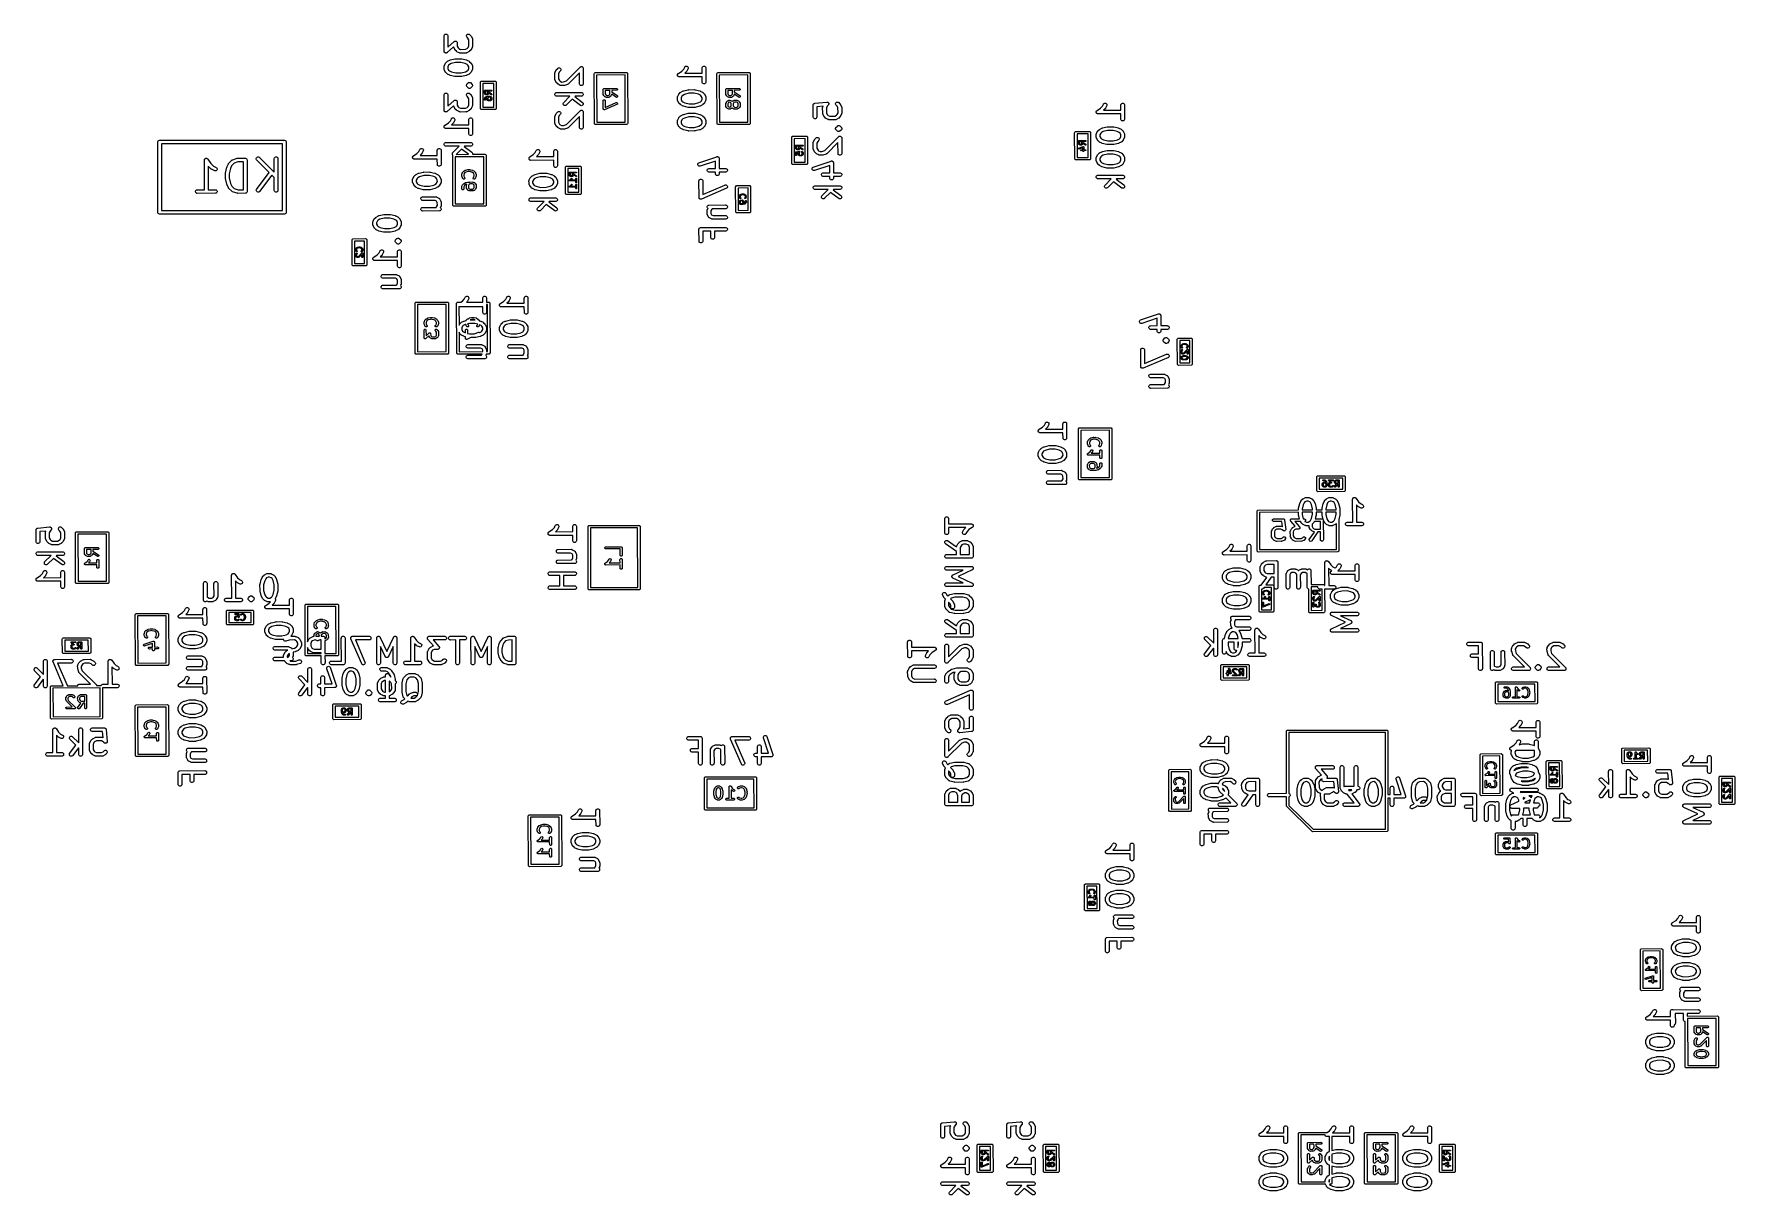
# Model space of a CAD drawing. Extents: x 4.05 to 6.76, y -4.93 to -3.08.
import ezdxf

# ---------------------------------------------------------------- set-up
doc = ezdxf.new("R2010")
doc.units = 0
doc.header["$MEASUREMENT"] = 0
doc.layers.add('BLACK', color=7, linetype='CONTINUOUS')

msp = doc.modelspace()

# ---------------------------------------------------------------- linework, layer by layer
at = {"layer": 'BLACK', "linetype": 'CONTINUOUS'}
for p, q in [((4.707, -3.0847), (4.7078, -3.0839)), ((4.7078, -3.0839), (4.7089, -3.0834)), ((4.7089, -3.0834), (4.71, -3.0834)), ((4.71, -3.0834), (4.7111, -3.0839)), ((4.7111, -3.0839), (4.7119, -3.0847)), ((4.7426, -3.0847), (4.7435, -3.0839)), ((4.7435, -3.0839), (4.7445, -3.0834)), ((4.7445, -3.0834), (4.7457, -3.0834)), ((4.7457, -3.0834), (4.7467, -3.0839)), ((4.7467, -3.0839), (4.7491, -3.0861)), ((4.7065, -3.0863), (4.7066, -3.0857)), ((4.7066, -3.1106), (4.7065, -3.0863)), ((4.7065, -3.1111), (4.7066, -3.1106)), ((4.7066, -3.0857), (4.707, -3.0847)), ((4.7216, -3.1039), (4.7114, -3.1129)), ((4.7119, -3.0847), (4.7124, -3.0857)), ((4.7124, -3.0857), (4.7124, -3.1043)), ((4.7124, -3.1043), (4.7225, -3.0954)), ((4.7216, -3.104), (4.7216, -3.1039)), ((4.7218, -3.1045), (4.7216, -3.104)), ((4.7237, -3.1082), (4.7218, -3.1045)), ((4.7225, -3.0954), (4.7228, -3.0952)), ((4.7228, -3.0952), (4.7228, -3.0951)), ((4.7228, -3.0951), (4.7229, -3.0951)), ((4.7229, -3.0951), (4.723, -3.095)), ((4.723, -3.095), (4.7235, -3.0949)), ((4.7235, -3.0949), (4.7239, -3.0947)), ((4.7239, -3.1086), (4.7237, -3.1082)), ((4.7239, -3.0947), (4.724, -3.0947)), ((4.724, -3.1087), (4.7239, -3.1086)), ((4.724, -3.0947), (4.7241, -3.0946)), ((4.724, -3.1088), (4.724, -3.1087)), ((4.7241, -3.1088), (4.724, -3.1088)), ((4.7241, -3.0946), (4.7246, -3.0947)), ((4.7243, -3.109), (4.7241, -3.1088)), ((4.7262, -3.1109), (4.7243, -3.109)), ((4.7246, -3.0947), (4.725, -3.0947)), ((4.725, -3.0947), (4.7251, -3.0947)), ((4.7251, -3.0947), (4.7252, -3.0947)), ((4.7252, -3.0947), (4.7257, -3.0949)), ((4.7257, -3.0949), (4.7261, -3.0951)), ((4.7261, -3.0951), (4.7262, -3.0952)), ((4.7262, -3.0952), (4.7263, -3.0952)), ((4.7264, -3.1112), (4.7262, -3.1109)), ((4.7263, -3.0952), (4.7266, -3.0956)), ((4.7266, -3.0956), (4.7269, -3.0959)), ((4.7269, -3.0959), (4.727, -3.096)), ((4.727, -3.096), (4.727, -3.0961)), ((4.727, -3.0961), (4.7272, -3.0966)), ((4.7272, -3.0966), (4.7274, -3.097)), ((4.7274, -3.097), (4.7274, -3.0971)), ((4.7274, -3.0971), (4.7274, -3.0972)), ((4.7274, -3.0972), (4.7274, -3.0976)), ((4.7274, -3.0976), (4.7274, -3.1026)), ((4.7274, -3.1026), (4.7288, -3.1053)), ((4.7288, -3.1053), (4.73, -3.1065)), ((4.73, -3.1065), (4.7327, -3.1078)), ((4.7327, -3.1078), (4.7407, -3.1077)), ((4.7407, -3.1077), (4.7434, -3.1064)), ((4.7422, -3.0857), (4.7426, -3.0847)), ((4.7422, -3.0869), (4.7422, -3.0857)), ((4.7426, -3.088), (4.7422, -3.0869)), ((4.743, -3.0884), (4.7426, -3.088)), ((4.7445, -3.0899), (4.743, -3.0884)), ((4.7434, -3.1064), (4.7446, -3.1051)), ((4.7459, -3.0926), (4.7445, -3.0899)), ((4.7446, -3.1051), (4.7459, -3.1024)), ((4.7459, -3.1024), (4.7459, -3.0926)), ((4.7472, -3.1109), (4.747, -3.1111)), ((4.749, -3.109), (4.7472, -3.1109)), ((4.7493, -3.1088), (4.749, -3.109)), ((4.7491, -3.0861), (4.7492, -3.0863)), ((4.7492, -3.0863), (4.7493, -3.0864)), ((4.7493, -3.0864), (4.7493, -3.0864)), ((4.7493, -3.0864), (4.7494, -3.0866)), ((4.7494, -3.1086), (4.7493, -3.1088)), ((4.7494, -3.0866), (4.7496, -3.0869)), ((4.7495, -3.1085), (4.7494, -3.1086)), ((4.7494, -3.1086), (4.7494, -3.1086)), ((4.7496, -3.1083), (4.7495, -3.1085)), ((4.7496, -3.0869), (4.7515, -3.0906)), ((4.7513, -3.1049), (4.7496, -3.1083)), ((4.7514, -3.1045), (4.7513, -3.1048)), ((4.7513, -3.1048), (4.7513, -3.1049)), ((4.7517, -3.104), (4.7514, -3.1045)), ((4.7515, -3.0906), (4.7517, -3.0912)), ((4.7517, -3.0912), (4.7517, -3.0913)), ((4.7517, -3.0913), (4.7517, -3.0914)), ((4.7517, -3.0914), (4.7517, -3.0919)), ((4.7517, -3.0919), (4.7518, -3.0923)), ((4.7518, -3.0923), (4.7517, -3.0924)), ((4.7517, -3.0924), (4.7518, -3.1032)), ((4.7518, -3.1032), (4.7517, -3.1038)), ((4.7517, -3.1038), (4.7517, -3.1039)), ((4.7517, -3.1039), (4.7517, -3.104)), ((4.7066, -3.1112), (4.7065, -3.1111)), ((4.7065, -3.1351), (4.7066, -3.1345)), ((4.7066, -3.1384), (4.7065, -3.1351)), ((4.7066, -3.1113), (4.7066, -3.1112)), ((4.7068, -3.1117), (4.7066, -3.1113)), ((4.7066, -3.1343), (4.7069, -3.1338)), ((4.7066, -3.1344), (4.7066, -3.1343)), ((4.7066, -3.1345), (4.7066, -3.1344)), ((4.7069, -3.1122), (4.7068, -3.1117)), ((4.707, -3.1122), (4.7069, -3.1122)), ((4.7069, -3.1338), (4.707, -3.1334)), ((4.707, -3.1123), (4.707, -3.1122)), ((4.7074, -3.1127), (4.707, -3.1123)), ((4.707, -3.1334), (4.7071, -3.1334)), ((4.7071, -3.1334), (4.7087, -3.13)), ((4.7077, -3.113), (4.7074, -3.1127)), ((4.7078, -3.1131), (4.7077, -3.113)), ((4.7078, -3.1132), (4.7078, -3.1131)), ((4.7083, -3.1133), (4.7078, -3.1132)), ((4.7087, -3.1135), (4.7083, -3.1133)), ((4.7088, -3.1136), (4.7087, -3.1135)), ((4.7087, -3.13), (4.7089, -3.1298)), ((4.7089, -3.1136), (4.7088, -3.1136)), ((4.7094, -3.1136), (4.7089, -3.1136)), ((4.7089, -3.1296), (4.709, -3.1295)), ((4.7089, -3.1297), (4.7089, -3.1296)), ((4.7089, -3.1298), (4.7089, -3.1297)), ((4.709, -3.1295), (4.7093, -3.1293)), ((4.7093, -3.1293), (4.7111, -3.1274)), ((4.7099, -3.1136), (4.7094, -3.1136)), ((4.71, -3.1136), (4.7099, -3.1136)), ((4.7099, -3.1136), (4.7099, -3.1136)), ((4.7105, -3.1134), (4.71, -3.1136)), ((4.7109, -3.1133), (4.7105, -3.1134)), ((4.7111, -3.1132), (4.7109, -3.1133)), ((4.7112, -3.1131), (4.7111, -3.1132)), ((4.7111, -3.1132), (4.7111, -3.1132)), ((4.7111, -3.1274), (4.7114, -3.1272)), ((4.7114, -3.1129), (4.7112, -3.1131)), ((4.7114, -3.1272), (4.7114, -3.1271)), ((4.7114, -3.1271), (4.7115, -3.1271)), ((4.7115, -3.1271), (4.7116, -3.127)), ((4.7116, -3.127), (4.7119, -3.1268)), ((4.7119, -3.1268), (4.7157, -3.1249)), ((4.7137, -3.1331), (4.7124, -3.1358)), ((4.7124, -3.1358), (4.7124, -3.1382)), ((4.7149, -3.1319), (4.7137, -3.1331)), ((4.7178, -3.1304), (4.7149, -3.1319)), ((4.7157, -3.1249), (4.7157, -3.1249)), ((4.7157, -3.1249), (4.7157, -3.1249)), ((4.7157, -3.1249), (4.7158, -3.1249)), ((4.7158, -3.1249), (4.7162, -3.1247)), ((4.7162, -3.1247), (4.7165, -3.1247)), ((4.7165, -3.1247), (4.7238, -3.1228)), ((4.7246, -3.1286), (4.7178, -3.1304)), ((4.7238, -3.1228), (4.7239, -3.1228)), ((4.7239, -3.1228), (4.7239, -3.1228)), ((4.7239, -3.1228), (4.724, -3.1228)), ((4.724, -3.1228), (4.7243, -3.1227)), ((4.7243, -3.1227), (4.7247, -3.1228)), ((4.7333, -3.1286), (4.7246, -3.1286)), ((4.7247, -3.1228), (4.7338, -3.1227)), ((4.7265, -3.1112), (4.7264, -3.1112)), ((4.7266, -3.1113), (4.7265, -3.1112)), ((4.7267, -3.1113), (4.7266, -3.1113)), ((4.7269, -3.1115), (4.7267, -3.1113)), ((4.7303, -3.1131), (4.7269, -3.1115)), ((4.7303, -3.1132), (4.7303, -3.1131)), ((4.7307, -3.1133), (4.7303, -3.1132)), ((4.7312, -3.1135), (4.7307, -3.1133)), ((4.7313, -3.1136), (4.7312, -3.1135)), ((4.7314, -3.1136), (4.7313, -3.1136)), ((4.732, -3.1136), (4.7314, -3.1136)), ((4.7409, -3.1136), (4.732, -3.1136)), ((4.7401, -3.1303), (4.7333, -3.1286)), ((4.7338, -3.1227), (4.7339, -3.1228)), ((4.7339, -3.1228), (4.734, -3.1227)), ((4.734, -3.1227), (4.7341, -3.1228)), ((4.7341, -3.1228), (4.7344, -3.1228)), ((4.7344, -3.1228), (4.7347, -3.1229)), ((4.7347, -3.1229), (4.7421, -3.1247)), ((4.7433, -3.1318), (4.7401, -3.1303)), ((4.741, -3.1136), (4.7409, -3.1136)), ((4.7414, -3.1136), (4.741, -3.1136)), ((4.7419, -3.1136), (4.7414, -3.1136)), ((4.742, -3.1136), (4.7419, -3.1136)), ((4.7421, -3.1135), (4.742, -3.1136)), ((4.7427, -3.1133), (4.7421, -3.1135)), ((4.7421, -3.1247), (4.7421, -3.1247)), ((4.7421, -3.1247), (4.7421, -3.1247)), ((4.7421, -3.1247), (4.7422, -3.1247)), ((4.7422, -3.1247), (4.7426, -3.1249)), ((4.7426, -3.1249), (4.7428, -3.1251)), ((4.7464, -3.1114), (4.7427, -3.1133)), ((4.7428, -3.1251), (4.7464, -3.1268)), ((4.7445, -3.133), (4.7433, -3.1318)), ((4.7459, -3.1357), (4.7445, -3.133)), ((4.7446, -3.1407), (4.7459, -3.1381)), ((4.7459, -3.1381), (4.7459, -3.1357)), ((4.7467, -3.1113), (4.7464, -3.1114)), ((4.7464, -3.1268), (4.7467, -3.127)), ((4.7468, -3.1112), (4.7467, -3.1113)), ((4.7467, -3.127), (4.7467, -3.127)), ((4.7467, -3.127), (4.7468, -3.127)), ((4.7469, -3.1112), (4.7468, -3.1112)), ((4.7468, -3.127), (4.7469, -3.1271)), ((4.747, -3.1111), (4.7469, -3.1112)), ((4.7469, -3.1271), (4.7471, -3.1274)), ((4.7471, -3.1274), (4.7491, -3.1292)), ((4.7491, -3.1292), (4.7492, -3.1295)), ((4.7492, -3.1295), (4.7493, -3.1295)), ((4.7493, -3.1295), (4.7493, -3.1296)), ((4.7493, -3.1296), (4.7494, -3.1297)), ((4.7494, -3.1297), (4.7496, -3.13)), ((4.7496, -3.13), (4.7515, -3.1337)), ((4.7515, -3.1337), (4.7517, -3.1343)), ((4.7517, -3.1343), (4.7517, -3.1344)), ((4.7517, -3.1344), (4.7517, -3.1345)), ((4.7517, -3.1345), (4.7517, -3.1351)), ((4.7517, -3.1351), (4.7518, -3.1354)), ((4.7518, -3.1354), (4.7518, -3.1355)), ((4.7518, -3.1355), (4.7518, -3.1388)), ((4.8854, -3.1399), (4.8872, -3.138)), ((4.8872, -3.138), (4.8877, -3.1376)), ((4.8877, -3.1376), (4.8887, -3.1372)), ((4.8887, -3.1372), (4.8899, -3.1372)), ((4.8899, -3.1372), (4.891, -3.1376)), ((4.891, -3.1376), (4.8918, -3.1384)), ((4.901, -3.1581), (4.9229, -3.1361)), ((4.9229, -3.1361), (4.9233, -3.1357)), ((4.9233, -3.1357), (4.9241, -3.1354)), ((4.9241, -3.1354), (4.9244, -3.1353)), ((4.9244, -3.1353), (4.9255, -3.1353)), ((4.9255, -3.1353), (4.9266, -3.1357)), ((4.9266, -3.1357), (4.9274, -3.1366)), ((4.9274, -3.1366), (4.9277, -3.1372)), ((4.9277, -3.1372), (4.9278, -3.1376)), ((4.9278, -3.1376), (4.9279, -3.1626)), ((5.0876, -3.1392), (5.0892, -3.1359)), ((5.0892, -3.1359), (5.0895, -3.1354)), ((5.0895, -3.1354), (5.0904, -3.1347)), ((5.0904, -3.1347), (5.0915, -3.1343)), ((5.0915, -3.1343), (5.0926, -3.1344)), ((5.0926, -3.1344), (5.0936, -3.1349)), ((5.0947, -3.138), (5.0926, -3.1423)), ((5.0936, -3.1349), (5.0944, -3.1358)), ((5.0944, -3.1358), (5.0948, -3.1369)), ((5.0948, -3.1369), (5.0947, -3.138)), ((5.117, -3.1367), (5.1175, -3.1356)), ((5.117, -3.1373), (5.117, -3.1367)), ((5.117, -3.1456), (5.117, -3.1373)), ((5.1175, -3.1356), (5.1183, -3.1348)), ((5.1183, -3.1348), (5.1194, -3.1344)), ((5.1194, -3.1344), (5.1205, -3.1344)), ((5.1205, -3.1344), (5.1216, -3.1348)), ((5.1216, -3.1348), (5.1224, -3.1356)), ((5.1224, -3.1356), (5.1228, -3.1367)), ((5.1228, -3.1367), (5.1229, -3.1598)), ((4.7066, -3.1388), (4.7065, -3.1384)), ((4.7065, -3.1384), (4.7066, -3.1384)), ((4.7066, -3.1394), (4.7066, -3.1388)), ((4.7066, -3.1395), (4.7066, -3.1394)), ((4.7066, -3.1396), (4.7066, -3.1395)), ((4.7068, -3.1401), (4.7066, -3.1396)), ((4.7087, -3.1439), (4.7068, -3.1401)), ((4.7089, -3.1442), (4.7087, -3.1439)), ((4.709, -3.1443), (4.7089, -3.1442)), ((4.709, -3.1444), (4.709, -3.1443)), ((4.7091, -3.1444), (4.709, -3.1444)), ((4.7093, -3.1447), (4.7091, -3.1444)), ((4.7112, -3.1465), (4.7093, -3.1447)), ((4.7114, -3.1468), (4.7112, -3.1465)), ((4.7115, -3.1469), (4.7114, -3.1468)), ((4.7116, -3.1469), (4.7115, -3.1469)), ((4.7117, -3.1469), (4.7116, -3.1469)), ((4.7119, -3.1471), (4.7117, -3.1469)), ((4.7155, -3.1488), (4.7119, -3.1471)), ((4.7124, -3.1382), (4.7138, -3.1409)), ((4.7138, -3.1409), (4.715, -3.1421)), ((4.715, -3.1421), (4.7182, -3.1436)), ((4.7157, -3.149), (4.7155, -3.1488)), ((4.7161, -3.1491), (4.7157, -3.149)), ((4.7162, -3.1492), (4.7161, -3.1491)), ((4.7163, -3.1492), (4.7162, -3.1492)), ((4.7162, -3.1492), (4.7162, -3.1492)), ((4.7236, -3.151), (4.7163, -3.1492)), ((4.7182, -3.1436), (4.725, -3.1453)), ((4.7239, -3.1511), (4.7236, -3.151)), ((4.7243, -3.1511), (4.7239, -3.1511)), ((4.7244, -3.1511), (4.7243, -3.1511)), ((4.7243, -3.1511), (4.7243, -3.1511)), ((4.7245, -3.1511), (4.7244, -3.1511)), ((4.7337, -3.1511), (4.7245, -3.1511)), ((4.725, -3.1453), (4.7337, -3.1452)), ((4.7337, -3.1452), (4.7405, -3.1435)), ((4.734, -3.1511), (4.7337, -3.1511)), ((4.7343, -3.1511), (4.734, -3.1511)), ((4.7344, -3.1511), (4.7343, -3.1511)), ((4.7345, -3.1511), (4.7344, -3.1511)), ((4.7346, -3.1511), (4.7345, -3.1511)), ((4.7418, -3.1492), (4.7346, -3.1511)), ((4.7405, -3.1435), (4.7434, -3.142)), ((4.7421, -3.1492), (4.7418, -3.1492)), ((4.7426, -3.149), (4.7421, -3.1492)), ((4.7422, -3.1645), (4.7425, -3.1638)), ((4.7422, -3.1656), (4.7422, -3.1645)), ((4.7425, -3.1638), (4.7426, -3.1634)), ((4.7427, -3.149), (4.7426, -3.149)), ((4.7426, -3.149), (4.7426, -3.149)), ((4.7426, -3.149), (4.7426, -3.149)), ((4.7426, -3.1634), (4.7449, -3.1611)), ((4.7426, -3.1634), (4.7426, -3.1634)), ((4.7464, -3.147), (4.7427, -3.149)), ((4.7434, -3.142), (4.7446, -3.1407)), ((4.7449, -3.1611), (4.7453, -3.1607)), ((4.7453, -3.1607), (4.7464, -3.1603)), ((4.7467, -3.1469), (4.7464, -3.147)), ((4.7464, -3.1603), (4.7475, -3.1603)), ((4.7468, -3.1468), (4.7467, -3.1469)), ((4.7469, -3.1468), (4.7468, -3.1468)), ((4.747, -3.1467), (4.7469, -3.1468)), ((4.7472, -3.1465), (4.747, -3.1467)), ((4.749, -3.1446), (4.7472, -3.1465)), ((4.7475, -3.1603), (4.7486, -3.1607)), ((4.7486, -3.1607), (4.7486, -3.1607)), ((4.7486, -3.1607), (4.7509, -3.163)), ((4.7493, -3.1444), (4.749, -3.1446)), ((4.7494, -3.1443), (4.7493, -3.1444)), ((4.7495, -3.1441), (4.7494, -3.1442)), ((4.7494, -3.1442), (4.7494, -3.1443)), ((4.7496, -3.1439), (4.7495, -3.1441)), ((4.7513, -3.1405), (4.7496, -3.1439)), ((4.7509, -3.163), (4.7513, -3.1634)), ((4.7514, -3.1401), (4.7513, -3.1405)), ((4.7513, -3.1405), (4.7513, -3.1405)), ((4.7513, -3.1634), (4.7514, -3.1638)), ((4.7517, -3.1396), (4.7514, -3.1401)), ((4.7514, -3.1638), (4.7517, -3.1645)), ((4.7518, -3.1388), (4.7517, -3.1394)), ((4.7517, -3.1394), (4.7517, -3.1395)), ((4.7517, -3.1395), (4.7517, -3.1396)), ((4.7517, -3.1645), (4.7517, -3.1656)), ((4.7644, -3.1603), (4.7646, -3.1596)), ((4.7646, -3.2024), (4.7644, -3.1603)), ((4.7646, -3.1596), (4.7656, -3.1585)), ((4.7656, -3.1585), (4.7876, -3.1584)), ((4.7857, -3.1622), (4.7682, -3.1623)), ((4.7682, -3.1623), (4.7683, -3.1998)), ((4.7858, -3.1997), (4.7857, -3.1622)), ((4.7876, -3.1584), (4.7884, -3.1585)), ((4.7884, -3.1585), (4.7894, -3.1596)), ((4.7894, -3.1596), (4.7896, -3.2017)), ((4.8826, -3.1457), (4.8827, -3.1451)), ((4.8827, -3.1546), (4.8826, -3.1457)), ((4.8826, -3.1547), (4.8827, -3.1546)), ((4.8827, -3.1551), (4.8826, -3.1547)), ((4.8827, -3.1449), (4.883, -3.1444)), ((4.8827, -3.145), (4.8827, -3.1449)), ((4.8827, -3.1451), (4.8827, -3.145)), ((4.8827, -3.1556), (4.8827, -3.1551)), ((4.8827, -3.1557), (4.8827, -3.1556)), ((4.8827, -3.1558), (4.8827, -3.1557)), ((4.8829, -3.1564), (4.8827, -3.1558)), ((4.8849, -3.1601), (4.8829, -3.1564)), ((4.883, -3.1444), (4.8831, -3.1441)), ((4.8831, -3.1441), (4.8832, -3.144)), ((4.8832, -3.144), (4.8848, -3.1406)), ((4.8848, -3.1406), (4.885, -3.1404)), ((4.885, -3.1605), (4.8849, -3.1601)), ((4.885, -3.1403), (4.8851, -3.1401)), ((4.885, -3.1404), (4.885, -3.1403)), ((4.885, -3.1403), (4.885, -3.1403)), ((4.8851, -3.1606), (4.885, -3.1605)), ((4.8851, -3.1401), (4.8854, -3.1399)), ((4.8852, -3.1607), (4.8851, -3.1606)), ((4.8851, -3.1606), (4.8851, -3.1606)), ((4.8854, -3.1609), (4.8852, -3.1607)), ((4.8873, -3.1628), (4.8854, -3.1609)), ((4.8875, -3.163), (4.8873, -3.1628)), ((4.8876, -3.1631), (4.8875, -3.163)), ((4.8877, -3.1631), (4.8876, -3.1631)), ((4.8878, -3.1632), (4.8877, -3.1631)), ((4.888, -3.1633), (4.8878, -3.1632)), ((4.8914, -3.165), (4.888, -3.1633)), ((4.8898, -3.1438), (4.8885, -3.1465)), ((4.8885, -3.1465), (4.8885, -3.1545)), ((4.8885, -3.1545), (4.8899, -3.1572)), ((4.8918, -3.1417), (4.8898, -3.1438)), ((4.8899, -3.1572), (4.8912, -3.1584)), ((4.8912, -3.1584), (4.8938, -3.1597)), ((4.8918, -3.1652), (4.8914, -3.165)), ((4.8914, -3.165), (4.8914, -3.165)), ((4.8918, -3.1384), (4.8922, -3.1395)), ((4.8922, -3.1406), (4.8918, -3.1417)), ((4.8922, -3.1395), (4.8922, -3.1406)), ((4.8938, -3.1597), (4.8965, -3.1596)), ((4.8965, -3.1596), (4.901, -3.1581)), ((4.9029, -3.1636), (4.8978, -3.1654)), ((4.903, -3.1636), (4.9029, -3.1636)), ((4.9034, -3.1634), (4.903, -3.1636)), ((4.9039, -3.1633), (4.9034, -3.1634)), ((4.904, -3.1632), (4.9039, -3.1633)), ((4.9041, -3.1631), (4.904, -3.1632)), ((4.9045, -3.1628), (4.9041, -3.1631)), ((4.922, -3.1452), (4.9045, -3.1628)), ((4.922, -3.1631), (4.922, -3.1452)), ((4.9225, -3.1642), (4.922, -3.1631)), ((4.9233, -3.165), (4.9225, -3.1642)), ((4.9244, -3.1655), (4.9233, -3.165)), ((4.9266, -3.165), (4.9255, -3.1655)), ((4.9274, -3.1642), (4.9266, -3.165)), ((4.9278, -3.1631), (4.9274, -3.1642)), ((4.9279, -3.1626), (4.9278, -3.1631)), ((4.9454, -3.1466), (4.9456, -3.1459)), ((4.9456, -3.2261), (4.9454, -3.1466)), ((4.9456, -3.1459), (4.9466, -3.1448)), ((4.9466, -3.1448), (4.9966, -3.1447)), ((4.9946, -3.1485), (4.9492, -3.1486)), ((4.9492, -3.1486), (4.9494, -3.2235)), ((4.9948, -3.2234), (4.9946, -3.1485)), ((4.9966, -3.1447), (4.9974, -3.1448)), ((4.9974, -3.1448), (4.9984, -3.1459)), ((4.9984, -3.1459), (4.9986, -3.2254)), ((5.0776, -3.1485), (5.0777, -3.1482)), ((5.0777, -3.1488), (5.0776, -3.1485)), ((5.0777, -3.1479), (5.0778, -3.1477)), ((5.0777, -3.1482), (5.0777, -3.1479)), ((5.0777, -3.1491), (5.0777, -3.1488)), ((5.0778, -3.1493), (5.0777, -3.1491)), ((5.0778, -3.1474), (5.078, -3.1471)), ((5.0778, -3.1477), (5.0778, -3.1474)), ((5.0778, -3.1496), (5.0778, -3.1493)), ((5.078, -3.1499), (5.0778, -3.1496)), ((5.078, -3.1471), (5.0781, -3.1469)), ((5.0781, -3.1501), (5.078, -3.1499)), ((5.0781, -3.1469), (5.0783, -3.1467)), ((5.0783, -3.1503), (5.0781, -3.1501)), ((5.0783, -3.1467), (5.0785, -3.1464)), ((5.0785, -3.1506), (5.0783, -3.1503)), ((5.0785, -3.1464), (5.0787, -3.1462)), ((5.0787, -3.1508), (5.0785, -3.1506)), ((5.0787, -3.1462), (5.0789, -3.146)), ((5.0789, -3.151), (5.0787, -3.1508)), ((5.0789, -3.146), (5.0792, -3.146)), ((5.0792, -3.1511), (5.0789, -3.151)), ((5.0792, -3.146), (5.0845, -3.1423)), ((5.0794, -3.1512), (5.0792, -3.1511)), ((5.0797, -3.1513), (5.0794, -3.1512)), ((5.08, -3.1514), (5.0797, -3.1513)), ((5.0806, -3.1515), (5.08, -3.1514)), ((5.117, -3.1514), (5.0806, -3.1515)), ((5.0806, -3.1515), (5.0806, -3.1515)), ((5.0806, -3.1515), (5.0806, -3.1515)), ((5.0806, -3.1515), (5.0806, -3.1515)), ((5.0845, -3.1423), (5.0876, -3.1392)), ((5.092, -3.1431), (5.0895, -3.1456)), ((5.0895, -3.1456), (5.117, -3.1456)), ((5.0923, -3.1428), (5.092, -3.1431)), ((5.0924, -3.1427), (5.0923, -3.1428)), ((5.0926, -3.1423), (5.0924, -3.1426)), ((5.0924, -3.1426), (5.0924, -3.1426)), ((5.0924, -3.1426), (5.0924, -3.1427)), ((5.117, -3.1603), (5.117, -3.1514)), ((5.1175, -3.1614), (5.117, -3.1603)), ((5.1183, -3.1622), (5.1175, -3.1614)), ((5.1194, -3.1626), (5.1183, -3.1622)), ((5.1205, -3.1626), (5.1194, -3.1626)), ((5.1216, -3.1622), (5.1205, -3.1626)), ((5.1224, -3.1614), (5.1216, -3.1622)), ((5.1228, -3.1603), (5.1224, -3.1614)), ((5.1229, -3.1598), (5.1228, -3.1603)), ((5.1404, -3.1466), (5.1406, -3.1459)), ((5.1406, -3.2261), (5.1404, -3.1466)), ((5.1406, -3.1459), (5.1416, -3.1448)), ((5.1416, -3.1448), (5.1916, -3.1447)), ((5.1896, -3.1485), (5.1442, -3.1486)), ((5.1442, -3.1486), (5.1444, -3.2235)), ((5.1898, -3.2234), (5.1896, -3.1485)), ((5.1916, -3.1447), (5.1924, -3.1448)), ((5.1924, -3.1448), (5.1934, -3.1459)), ((5.1934, -3.1459), (5.1936, -3.2254)), ((4.7065, -3.1801), (4.7066, -3.1795)), ((4.7066, -3.2044), (4.7065, -3.1801)), ((4.7066, -3.1795), (4.707, -3.1784)), ((4.707, -3.1784), (4.7078, -3.1776)), ((4.7078, -3.1776), (4.7089, -3.1772)), ((4.7089, -3.1772), (4.71, -3.1772)), ((4.71, -3.1772), (4.7111, -3.1776)), ((4.7111, -3.1776), (4.7119, -3.1784)), ((4.7119, -3.1784), (4.7124, -3.1795)), ((4.7124, -3.1795), (4.7124, -3.198)), ((4.7124, -3.198), (4.7225, -3.1891)), ((4.7225, -3.1891), (4.7228, -3.1889)), ((4.7228, -3.1889), (4.7229, -3.1888)), ((4.7228, -3.1889), (4.7228, -3.1889)), ((4.7229, -3.1888), (4.723, -3.1888)), ((4.723, -3.1888), (4.7235, -3.1886)), ((4.7235, -3.1886), (4.7239, -3.1884)), ((4.7239, -3.1884), (4.724, -3.1884)), ((4.724, -3.1884), (4.7241, -3.1884)), ((4.7241, -3.1884), (4.7246, -3.1884)), ((4.7246, -3.1884), (4.725, -3.1884)), ((4.725, -3.1884), (4.7251, -3.1885)), ((4.7251, -3.1885), (4.7252, -3.1885)), ((4.7252, -3.1885), (4.7257, -3.1887)), ((4.7257, -3.1887), (4.7261, -3.1889)), ((4.7261, -3.1889), (4.7262, -3.1889)), ((4.7262, -3.1889), (4.7263, -3.189)), ((4.7263, -3.189), (4.7266, -3.1893)), ((4.7266, -3.1893), (4.7269, -3.1897)), ((4.7269, -3.1897), (4.727, -3.1898)), ((4.727, -3.1898), (4.727, -3.1898)), ((4.727, -3.1898), (4.7272, -3.1903)), ((4.7272, -3.1903), (4.7274, -3.1907)), ((4.7274, -3.1907), (4.7274, -3.1908)), ((4.7274, -3.1908), (4.7274, -3.1909)), ((4.7274, -3.1909), (4.7274, -3.1913)), ((4.7274, -3.1913), (4.7274, -3.1963)), ((4.7426, -3.1667), (4.7422, -3.1656)), ((4.7422, -3.1795), (4.7426, -3.1784)), ((4.7422, -3.1806), (4.7422, -3.1795)), ((4.7426, -3.1817), (4.7422, -3.1806)), ((4.743, -3.1672), (4.7426, -3.1667)), ((4.7426, -3.1667), (4.7426, -3.1667)), ((4.7426, -3.1784), (4.7435, -3.1776)), ((4.743, -3.1822), (4.7426, -3.1817)), ((4.7453, -3.1694), (4.743, -3.1672)), ((4.7445, -3.1836), (4.743, -3.1822)), ((4.7435, -3.1776), (4.7445, -3.1772)), ((4.7445, -3.1772), (4.7457, -3.1772)), ((4.7459, -3.1863), (4.7445, -3.1836)), ((4.7464, -3.1698), (4.7453, -3.1694)), ((4.7457, -3.1772), (4.7467, -3.1776)), ((4.7459, -3.1962), (4.7459, -3.1863)), ((4.7475, -3.1698), (4.7464, -3.1698)), ((4.7467, -3.1776), (4.7491, -3.1798)), ((4.7486, -3.1694), (4.7475, -3.1698)), ((4.7475, -3.1698), (4.7475, -3.1698)), ((4.7491, -3.169), (4.7486, -3.1694)), ((4.7513, -3.1667), (4.7491, -3.169)), ((4.7491, -3.1798), (4.7492, -3.1801)), ((4.7492, -3.1801), (4.7493, -3.1801)), ((4.7493, -3.1801), (4.7493, -3.1802)), ((4.7493, -3.1802), (4.7494, -3.1803)), ((4.7494, -3.1803), (4.7496, -3.1806)), ((4.7496, -3.1806), (4.7515, -3.1844)), ((4.7517, -3.1656), (4.7513, -3.1667)), ((4.7515, -3.1844), (4.7517, -3.1849)), ((4.7517, -3.1849), (4.7517, -3.185)), ((4.7517, -3.185), (4.7517, -3.1851)), ((4.7517, -3.1851), (4.7517, -3.1856)), ((4.7517, -3.1856), (4.7518, -3.1861)), ((4.7518, -3.1861), (4.7517, -3.1861)), ((4.7517, -3.1861), (4.7518, -3.1969)), ((4.7706, -3.1734), (4.7707, -3.1731)), ((4.7707, -3.1772), (4.7706, -3.1734)), ((4.7706, -3.1774), (4.7707, -3.1772)), ((4.7707, -3.1776), (4.7706, -3.1774)), ((4.7706, -3.186), (4.7707, -3.1858)), ((4.7706, -3.1861), (4.7706, -3.186)), ((4.7707, -3.1884), (4.7706, -3.1861)), ((4.7706, -3.1861), (4.7706, -3.1861)), ((4.7706, -3.1861), (4.7706, -3.1861)), ((4.7707, -3.1731), (4.7711, -3.1727)), ((4.7707, -3.1777), (4.7707, -3.1776)), ((4.7707, -3.1776), (4.7707, -3.1776)), ((4.7712, -3.1785), (4.7707, -3.1777)), ((4.7707, -3.1777), (4.7707, -3.1777)), ((4.7707, -3.1858), (4.7708, -3.1857)), ((4.7711, -3.1888), (4.7707, -3.1884)), ((4.7708, -3.1857), (4.7712, -3.1848)), ((4.7711, -3.1727), (4.7817, -3.1727)), ((4.7717, -3.1888), (4.7711, -3.1888)), ((4.7712, -3.1786), (4.7712, -3.1785)), ((4.7713, -3.1789), (4.7712, -3.1786)), ((4.7712, -3.1848), (4.7714, -3.1845)), ((4.7712, -3.1848), (4.7712, -3.1848)), ((4.7712, -3.1848), (4.7712, -3.1848)), ((4.7712, -3.1848), (4.7712, -3.1848)), ((4.7714, -3.1789), (4.7713, -3.1789)), ((4.7718, -3.1793), (4.7714, -3.1789)), ((4.7714, -3.1789), (4.7714, -3.1789)), ((4.7714, -3.1789), (4.7714, -3.1789)), ((4.7714, -3.1845), (4.7715, -3.1845)), ((4.7715, -3.1845), (4.7718, -3.1841)), ((4.7721, -3.1884), (4.7717, -3.1888)), ((4.772, -3.1795), (4.7718, -3.1793)), ((4.7718, -3.1793), (4.7718, -3.1793)), ((4.7718, -3.1841), (4.7721, -3.1839)), ((4.7721, -3.1795), (4.772, -3.1795)), ((4.773, -3.1799), (4.7721, -3.1795)), ((4.7721, -3.1795), (4.7721, -3.1795)), ((4.7721, -3.1795), (4.7721, -3.1795)), ((4.7721, -3.1839), (4.7734, -3.183)), ((4.7721, -3.1839), (4.7721, -3.1839)), ((4.7722, -3.1881), (4.7721, -3.1884)), ((4.7722, -3.1742), (4.7722, -3.1772)), ((4.776, -3.1742), (4.7722, -3.1742)), ((4.7722, -3.1772), (4.7726, -3.1779)), ((4.7725, -3.1857), (4.7722, -3.1864)), ((4.7722, -3.1864), (4.7722, -3.1881)), ((4.7728, -3.1853), (4.7725, -3.1857)), ((4.7726, -3.1779), (4.7729, -3.1782)), ((4.7741, -3.1844), (4.7728, -3.1853)), ((4.7728, -3.1853), (4.7728, -3.1853)), ((4.7729, -3.1782), (4.7736, -3.1785)), ((4.7731, -3.18), (4.773, -3.1799)), ((4.7733, -3.1801), (4.7731, -3.18)), ((4.7734, -3.1801), (4.7733, -3.1801)), ((4.7733, -3.1801), (4.7733, -3.1801)), ((4.7733, -3.1801), (4.7733, -3.1801)), ((4.7748, -3.18), (4.7734, -3.1801)), ((4.7734, -3.183), (4.7737, -3.1829)), ((4.7734, -3.183), (4.7734, -3.183)), ((4.7734, -3.183), (4.7734, -3.183)), ((4.7734, -3.183), (4.7734, -3.183)), ((4.7736, -3.1785), (4.7747, -3.1785)), ((4.7737, -3.1829), (4.7738, -3.1829)), ((4.7738, -3.1829), (4.7756, -3.1824)), ((4.7749, -3.1842), (4.7741, -3.1844)), ((4.7745, -3.1851), (4.7746, -3.1848)), ((4.7746, -3.187), (4.7745, -3.1851)), ((4.7745, -3.1851), (4.7745, -3.1851)), ((4.7745, -3.1851), (4.7745, -3.1851)), ((4.7745, -3.1851), (4.7745, -3.1851)), ((4.7745, -3.1871), (4.7746, -3.187)), ((4.7746, -3.1874), (4.7745, -3.1871)), ((4.7746, -3.1848), (4.7747, -3.1847)), ((4.7751, -3.1883), (4.7746, -3.1874)), ((4.7746, -3.1874), (4.7746, -3.1874)), ((4.7746, -3.1874), (4.7746, -3.1874)), ((4.7746, -3.1874), (4.7746, -3.1874)), ((4.7747, -3.1785), (4.7754, -3.1781)), ((4.7747, -3.1847), (4.7749, -3.1842)), ((4.7749, -3.1801), (4.7748, -3.18)), ((4.7751, -3.18), (4.7749, -3.1801)), ((4.7752, -3.18), (4.7751, -3.18)), ((4.7751, -3.18), (4.7751, -3.18)), ((4.7751, -3.18), (4.7751, -3.18)), ((4.7751, -3.1884), (4.7751, -3.1883)), ((4.7752, -3.1886), (4.7751, -3.1884)), ((4.776, -3.1795), (4.7752, -3.18)), ((4.7753, -3.1887), (4.7752, -3.1886)), ((4.7757, -3.189), (4.7753, -3.1887)), ((4.7753, -3.1887), (4.7753, -3.1887)), ((4.7753, -3.1887), (4.7753, -3.1887)), ((4.7754, -3.1781), (4.7757, -3.1778)), ((4.7756, -3.1824), (4.7759, -3.1824)), ((4.7757, -3.1778), (4.776, -3.1771)), ((4.7757, -3.1891), (4.7757, -3.189)), ((4.7759, -3.1893), (4.7757, -3.1891)), ((4.7759, -3.1824), (4.776, -3.1825)), ((4.776, -3.1893), (4.7759, -3.1893)), ((4.776, -3.1757), (4.776, -3.1742)), ((4.776, -3.1758), (4.776, -3.1757)), ((4.776, -3.1757), (4.776, -3.1757)), ((4.776, -3.1771), (4.776, -3.1758)), ((4.7761, -3.1795), (4.776, -3.1795)), ((4.776, -3.1825), (4.7771, -3.1824)), ((4.7769, -3.1897), (4.776, -3.1893)), ((4.776, -3.1893), (4.776, -3.1893)), ((4.776, -3.1893), (4.776, -3.1893)), ((4.7764, -3.1794), (4.7761, -3.1795)), ((4.7764, -3.1847), (4.7761, -3.1854)), ((4.7761, -3.1854), (4.7761, -3.187)), ((4.7761, -3.187), (4.7765, -3.1877)), ((4.7767, -3.1789), (4.7764, -3.1793)), ((4.7764, -3.1793), (4.7764, -3.1793)), ((4.7764, -3.1793), (4.7764, -3.1793)), ((4.7764, -3.1793), (4.7764, -3.1794)), ((4.7767, -3.1844), (4.7764, -3.1847)), ((4.7765, -3.1877), (4.7768, -3.188)), ((4.7768, -3.1789), (4.7767, -3.1789)), ((4.7774, -3.184), (4.7767, -3.1844)), ((4.777, -3.1787), (4.7768, -3.1789)), ((4.7768, -3.188), (4.7775, -3.1883)), ((4.777, -3.1898), (4.7769, -3.1897)), ((4.7774, -3.1777), (4.777, -3.1786)), ((4.777, -3.1786), (4.777, -3.1786)), ((4.777, -3.1786), (4.777, -3.1786)), ((4.777, -3.1786), (4.777, -3.1787)), ((4.7772, -3.1898), (4.777, -3.1898)), ((4.7771, -3.1824), (4.7772, -3.1824)), ((4.7772, -3.1824), (4.7773, -3.1824)), ((4.7773, -3.1898), (4.7772, -3.1898)), ((4.7772, -3.1898), (4.7772, -3.1898)), ((4.7772, -3.1898), (4.7772, -3.1898)), ((4.7773, -3.1824), (4.7797, -3.1824)), ((4.7796, -3.1898), (4.7773, -3.1898)), ((4.7775, -3.1776), (4.7774, -3.1777)), ((4.7794, -3.1839), (4.7774, -3.184)), ((4.782, -3.1742), (4.7775, -3.1742)), ((4.7775, -3.1742), (4.7775, -3.1755)), ((4.7775, -3.1755), (4.7821, -3.1786)), ((4.7776, -3.1774), (4.7775, -3.1774)), ((4.7775, -3.1774), (4.7775, -3.1776)), ((4.7775, -3.1883), (4.7796, -3.1883)), ((4.7815, -3.1801), (4.7776, -3.1774)), ((4.7776, -3.1774), (4.7776, -3.1774)), ((4.7776, -3.1774), (4.7776, -3.1774)), ((4.7801, -3.1842), (4.7794, -3.1839)), ((4.7796, -3.1883), (4.7803, -3.1879)), ((4.7798, -3.1898), (4.7796, -3.1898)), ((4.7797, -3.1824), (4.7798, -3.1824)), ((4.7797, -3.1824), (4.7797, -3.1824)), ((4.7798, -3.1824), (4.7798, -3.1824)), ((4.7798, -3.1824), (4.78, -3.1825)), ((4.78, -3.1898), (4.7798, -3.1898)), ((4.78, -3.1825), (4.7801, -3.1826)), ((4.7801, -3.1897), (4.78, -3.1898)), ((4.78, -3.1898), (4.78, -3.1898)), ((4.78, -3.1898), (4.78, -3.1898)), ((4.7801, -3.1826), (4.781, -3.183)), ((4.7805, -3.1846), (4.7801, -3.1842)), ((4.7809, -3.1893), (4.7801, -3.1897)), ((4.7803, -3.1879), (4.7806, -3.1875)), ((4.7809, -3.1853), (4.7805, -3.1846)), ((4.7806, -3.1875), (4.7809, -3.1868)), ((4.7809, -3.1868), (4.7809, -3.1853)), ((4.781, -3.1893), (4.7809, -3.1893)), ((4.781, -3.183), (4.781, -3.183)), ((4.781, -3.183), (4.781, -3.183)), ((4.781, -3.183), (4.781, -3.183)), ((4.781, -3.183), (4.7813, -3.1832)), ((4.7812, -3.1891), (4.781, -3.1893)), ((4.7813, -3.1891), (4.7812, -3.1891)), ((4.7813, -3.1832), (4.7813, -3.1832)), ((4.7813, -3.1832), (4.7817, -3.1836)), ((4.7816, -3.1887), (4.7813, -3.1891)), ((4.7813, -3.1891), (4.7813, -3.1891)), ((4.7813, -3.1891), (4.7813, -3.1891)), ((4.7821, -3.18), (4.7815, -3.1801)), ((4.7817, -3.1887), (4.7816, -3.1887)), ((4.7817, -3.1727), (4.782, -3.1727)), ((4.7817, -3.1836), (4.7817, -3.1836)), ((4.7817, -3.1836), (4.7817, -3.1836)), ((4.7817, -3.1836), (4.7817, -3.1836)), ((4.7817, -3.1836), (4.7819, -3.1839)), ((4.7819, -3.1884), (4.7817, -3.1887)), ((4.7819, -3.1839), (4.7819, -3.184)), ((4.7819, -3.184), (4.7824, -3.1848)), ((4.7823, -3.1875), (4.7819, -3.1884)), ((4.7819, -3.1884), (4.7819, -3.1884)), ((4.7819, -3.1884), (4.7819, -3.1884)), ((4.7819, -3.1884), (4.7819, -3.1884)), ((4.782, -3.1727), (4.7824, -3.1731)), ((4.7824, -3.1737), (4.782, -3.1742)), ((4.7821, -3.1786), (4.7823, -3.1789)), ((4.7824, -3.1795), (4.7821, -3.18)), ((4.7823, -3.1789), (4.7824, -3.1795)), ((4.7824, -3.1874), (4.7823, -3.1875)), ((4.7824, -3.1731), (4.7824, -3.1737)), ((4.7824, -3.1848), (4.7824, -3.1848)), ((4.7824, -3.1848), (4.7824, -3.1848)), ((4.7824, -3.1848), (4.7824, -3.1849)), ((4.7824, -3.1849), (4.7824, -3.1851)), ((4.7824, -3.1851), (4.7824, -3.1852)), ((4.7824, -3.1852), (4.7824, -3.1871)), ((4.7824, -3.1871), (4.7824, -3.1871)), ((4.7824, -3.1871), (4.7824, -3.1871)), ((4.7824, -3.1871), (4.7824, -3.1872)), ((4.7824, -3.1872), (4.7824, -3.1874)), ((4.8827, -3.1789), (4.8831, -3.1778)), ((4.8827, -3.18), (4.8827, -3.1789)), ((4.8831, -3.1811), (4.8827, -3.18)), ((4.8831, -3.1778), (4.8839, -3.177)), ((4.8839, -3.1819), (4.8831, -3.1811)), ((4.8839, -3.177), (4.885, -3.1765)), ((4.885, -3.1823), (4.8839, -3.1819)), ((4.885, -3.1765), (4.9249, -3.1765)), ((4.8856, -3.1824), (4.885, -3.1823)), ((4.9066, -3.1824), (4.8856, -3.1824)), ((4.8923, -3.1654), (4.8918, -3.1652)), ((4.8924, -3.1654), (4.8923, -3.1654)), ((4.8925, -3.1655), (4.8924, -3.1654)), ((4.8931, -3.1655), (4.8925, -3.1655)), ((4.8968, -3.1655), (4.8931, -3.1655)), ((4.8962, -3.1928), (4.9066, -3.1824)), ((4.8972, -3.1655), (4.8968, -3.1655)), ((4.8973, -3.1655), (4.8972, -3.1655)), ((4.8974, -3.1655), (4.8973, -3.1655)), ((4.8975, -3.1654), (4.8974, -3.1655)), ((4.8978, -3.1654), (4.8975, -3.1654)), ((4.9102, -3.1871), (4.9008, -3.1965)), ((4.9237, -3.1971), (4.9102, -3.1871)), ((4.9149, -3.1823), (4.9144, -3.1829)), ((4.9144, -3.1829), (4.9267, -3.1921)), ((4.9255, -3.1823), (4.9149, -3.1823)), ((4.9255, -3.1655), (4.9244, -3.1655)), ((4.9249, -3.1765), (4.9255, -3.1765)), ((4.9255, -3.1765), (4.9266, -3.177)), ((4.9266, -3.1819), (4.9255, -3.1823)), ((4.9266, -3.177), (4.9274, -3.1778)), ((4.9274, -3.1811), (4.9266, -3.1819)), ((4.9267, -3.1921), (4.9271, -3.1925)), ((4.9274, -3.1778), (4.9278, -3.1789)), ((4.9278, -3.18), (4.9274, -3.1811)), ((4.9278, -3.1789), (4.9278, -3.18)), ((4.9597, -3.1715), (4.9598, -3.1709)), ((4.9598, -3.1788), (4.9597, -3.1715)), ((4.9597, -3.1791), (4.9598, -3.1788)), ((4.9598, -3.1795), (4.9597, -3.1791)), ((4.9597, -3.1893), (4.9598, -3.1887)), ((4.9598, -3.2021), (4.9597, -3.1893)), ((4.9598, -3.1709), (4.9607, -3.17)), ((4.9598, -3.1796), (4.9598, -3.1795)), ((4.9598, -3.1797), (4.9598, -3.1796)), ((4.9598, -3.1796), (4.9598, -3.1796)), ((4.9607, -3.1813), (4.9598, -3.1797)), ((4.9598, -3.1887), (4.9607, -3.1878)), ((4.9607, -3.17), (4.9809, -3.1699)), ((4.9607, -3.1814), (4.9607, -3.1813)), ((4.9611, -3.182), (4.9607, -3.1814)), ((4.9607, -3.1878), (4.9619, -3.1878)), ((4.9612, -3.182), (4.9611, -3.182)), ((4.9619, -3.1827), (4.9612, -3.182)), ((4.9612, -3.182), (4.9612, -3.182)), ((4.9612, -3.182), (4.9612, -3.182)), ((4.9619, -3.1828), (4.9619, -3.1827)), ((4.9624, -3.1832), (4.9619, -3.1828)), ((4.9619, -3.1878), (4.9627, -3.1887)), ((4.9625, -3.1832), (4.9624, -3.1832)), ((4.9642, -3.184), (4.9625, -3.1832)), ((4.9625, -3.1832), (4.9625, -3.1832)), ((4.9625, -3.1832), (4.9625, -3.1832)), ((4.9627, -3.173), (4.9628, -3.1787)), ((4.97, -3.173), (4.9627, -3.173)), ((4.9627, -3.1887), (4.9628, -3.2001)), ((4.9628, -3.1787), (4.9636, -3.1801)), ((4.9636, -3.1801), (4.9642, -3.1806)), ((4.9642, -3.1806), (4.9655, -3.1812)), ((4.9644, -3.1842), (4.9642, -3.184)), ((4.9648, -3.1843), (4.9644, -3.1842)), ((4.9649, -3.1843), (4.9648, -3.1843)), ((4.965, -3.1843), (4.9649, -3.1843)), ((4.9649, -3.1843), (4.9649, -3.1843)), ((4.9677, -3.1842), (4.965, -3.1843)), ((4.9655, -3.1812), (4.9676, -3.1812)), ((4.9676, -3.1812), (4.9689, -3.1804)), ((4.9679, -3.1843), (4.9677, -3.1842)), ((4.9683, -3.1842), (4.9679, -3.1843)), ((4.9684, -3.1842), (4.9683, -3.1842)), ((4.9685, -3.1841), (4.9684, -3.1841)), ((4.9684, -3.1841), (4.9684, -3.1842)), ((4.9701, -3.1832), (4.9685, -3.1841)), ((4.9689, -3.1804), (4.9695, -3.1798)), ((4.9695, -3.1798), (4.9701, -3.1784)), ((4.9701, -3.1758), (4.97, -3.173)), ((4.9701, -3.176), (4.97, -3.1758)), ((4.97, -3.1758), (4.9701, -3.1758)), ((4.9701, -3.1784), (4.9701, -3.176)), ((4.9703, -3.1832), (4.9701, -3.1832)), ((4.9708, -3.1829), (4.9703, -3.1832)), ((4.9709, -3.1828), (4.9708, -3.1829)), ((4.9715, -3.1821), (4.9709, -3.1828)), ((4.9709, -3.1828), (4.9709, -3.1828)), ((4.9709, -3.1828), (4.9709, -3.1828)), ((4.9717, -3.182), (4.9715, -3.1821)), ((4.972, -3.1815), (4.9717, -3.182)), ((4.9721, -3.1814), (4.972, -3.1815)), ((4.9728, -3.1798), (4.9721, -3.1814)), ((4.9721, -3.1814), (4.9721, -3.1814)), ((4.9721, -3.1814), (4.9721, -3.1814)), ((4.973, -3.1796), (4.9728, -3.1798)), ((4.9731, -3.1792), (4.973, -3.1796)), ((4.9815, -3.1729), (4.9731, -3.173)), ((4.9731, -3.173), (4.9731, -3.1754)), ((4.9731, -3.1754), (4.9818, -3.1814)), ((4.9806, -3.1843), (4.9731, -3.1791)), ((4.9731, -3.1791), (4.9731, -3.1792)), ((4.9818, -3.184), (4.9806, -3.1843)), ((4.9809, -3.1699), (4.9815, -3.17)), ((4.9815, -3.17), (4.9824, -3.1709)), ((4.9824, -3.1721), (4.9815, -3.1729)), ((4.9818, -3.1814), (4.9823, -3.1819)), ((4.9825, -3.1831), (4.9818, -3.184)), ((4.9823, -3.1819), (4.9825, -3.1831)), ((4.9824, -3.1709), (4.9824, -3.1721)), ((5.0776, -3.1841), (5.0777, -3.1835)), ((5.0777, -3.1874), (5.0776, -3.1841)), ((5.0776, -3.1875), (5.0777, -3.1874)), ((5.0777, -3.1879), (5.0776, -3.1875)), ((5.0777, -3.1833), (5.078, -3.1828)), ((5.0777, -3.1835), (5.0777, -3.1833)), ((5.0777, -3.1835), (5.0777, -3.1835)), ((5.0777, -3.1885), (5.0777, -3.1879)), ((5.0777, -3.1887), (5.0777, -3.1885)), ((5.0777, -3.1885), (5.0777, -3.1885)), ((5.0779, -3.1892), (5.0777, -3.1887)), ((5.0799, -3.1929), (5.0779, -3.1892)), ((5.078, -3.1828), (5.0781, -3.1825)), ((5.0781, -3.1825), (5.0782, -3.1824)), ((5.0782, -3.1824), (5.0798, -3.1791)), ((5.0798, -3.1791), (5.08, -3.1788)), ((5.08, -3.1787), (5.0801, -3.1786)), ((5.08, -3.1788), (5.08, -3.1787)), ((5.08, -3.1787), (5.08, -3.1787)), ((5.0801, -3.1786), (5.0804, -3.1783)), ((5.0804, -3.1783), (5.0822, -3.1764)), ((5.0822, -3.1764), (5.0825, -3.1762)), ((5.0825, -3.1762), (5.0826, -3.1761)), ((5.0825, -3.1762), (5.0825, -3.1762)), ((5.0826, -3.1761), (5.0827, -3.176)), ((5.0827, -3.176), (5.083, -3.1759)), ((5.083, -3.1759), (5.0868, -3.174)), ((5.0848, -3.1822), (5.0835, -3.1849)), ((5.0835, -3.1849), (5.0835, -3.1873)), ((5.0835, -3.1873), (5.0849, -3.19)), ((5.086, -3.181), (5.0848, -3.1822)), ((5.0849, -3.19), (5.0862, -3.1912)), ((5.0889, -3.1795), (5.086, -3.181)), ((5.0862, -3.1912), (5.0893, -3.1927)), ((5.0868, -3.174), (5.0869, -3.1739)), ((5.0868, -3.174), (5.0868, -3.174)), ((5.0868, -3.174), (5.0868, -3.174)), ((5.0869, -3.1739), (5.0873, -3.1738)), ((5.0873, -3.1738), (5.0876, -3.1738)), ((5.0876, -3.1738), (5.0949, -3.1719)), ((5.0957, -3.1777), (5.0889, -3.1795)), ((5.0949, -3.1719), (5.095, -3.1719)), ((5.095, -3.1719), (5.095, -3.1719)), ((5.095, -3.1719), (5.0951, -3.1719)), ((5.0951, -3.1719), (5.0954, -3.1718)), ((5.0954, -3.1718), (5.0958, -3.1719)), ((5.1044, -3.1777), (5.0957, -3.1777)), ((5.0958, -3.1719), (5.1049, -3.1718)), ((5.1112, -3.1793), (5.1044, -3.1777)), ((5.1049, -3.1718), (5.105, -3.1718)), ((5.105, -3.1718), (5.1051, -3.1718)), ((5.1051, -3.1718), (5.1052, -3.1718)), ((5.1052, -3.1718), (5.1055, -3.1719)), ((5.1055, -3.1719), (5.1058, -3.172)), ((5.1058, -3.172), (5.1132, -3.1738)), ((5.1144, -3.1808), (5.1112, -3.1793)), ((5.1116, -3.1925), (5.1145, -3.191)), ((5.1132, -3.1738), (5.1132, -3.1738)), ((5.1132, -3.1738), (5.1132, -3.1738)), ((5.1132, -3.1738), (5.1133, -3.1738)), ((5.1133, -3.1738), (5.1137, -3.174)), ((5.1137, -3.174), (5.1139, -3.1741)), ((5.1139, -3.1741), (5.1175, -3.1759)), ((5.1156, -3.182), (5.1144, -3.1808)), ((5.1145, -3.191), (5.1157, -3.1898)), ((5.117, -3.1847), (5.1156, -3.182)), ((5.1157, -3.1898), (5.117, -3.1871)), ((5.117, -3.1871), (5.117, -3.1847)), ((5.1175, -3.1759), (5.1178, -3.176)), ((5.1178, -3.176), (5.1178, -3.176)), ((5.1178, -3.176), (5.1179, -3.1761)), ((5.1179, -3.1761), (5.118, -3.1762)), ((5.118, -3.1762), (5.1182, -3.1764)), ((5.1182, -3.1764), (5.1202, -3.1783)), ((5.1202, -3.1783), (5.1203, -3.1785)), ((5.1203, -3.1785), (5.1204, -3.1786)), ((5.1204, -3.1786), (5.1204, -3.1786)), ((5.1204, -3.1786), (5.1205, -3.1787)), ((5.1205, -3.1787), (5.1207, -3.1791)), ((5.1207, -3.1791), (5.1226, -3.1828)), ((5.1224, -3.1896), (5.1207, -3.1929)), ((5.1225, -3.1892), (5.1224, -3.1895)), ((5.1224, -3.1895), (5.1224, -3.1896)), ((5.1228, -3.1887), (5.1225, -3.1892)), ((5.1226, -3.1828), (5.1228, -3.1833)), ((5.1228, -3.1833), (5.1228, -3.1835)), ((5.1228, -3.1835), (5.1228, -3.1835)), ((5.1228, -3.1835), (5.1228, -3.1841)), ((5.1228, -3.1841), (5.1229, -3.1845)), ((5.1229, -3.1879), (5.1228, -3.1885)), ((5.1228, -3.1885), (5.1228, -3.1885)), ((5.1228, -3.1885), (5.1228, -3.1887)), ((5.1229, -3.1845), (5.1229, -3.1846)), ((5.1229, -3.1846), (5.1229, -3.1879)), ((5.1547, -3.1715), (5.1548, -3.1709)), ((5.1548, -3.1788), (5.1547, -3.1715)), ((5.1547, -3.1791), (5.1548, -3.1788)), ((5.1548, -3.1795), (5.1547, -3.1791)), ((5.1548, -3.1709), (5.1557, -3.17)), ((5.1548, -3.1796), (5.1548, -3.1795)), ((5.1548, -3.1797), (5.1548, -3.1796)), ((5.1548, -3.1796), (5.1548, -3.1796)), ((5.1557, -3.1813), (5.1548, -3.1797)), ((5.155, -3.1932), (5.1557, -3.1915)), ((5.1557, -3.17), (5.1759, -3.1699)), ((5.1557, -3.1814), (5.1557, -3.1813)), ((5.1561, -3.182), (5.1557, -3.1814)), ((5.1557, -3.1915), (5.1558, -3.1914)), ((5.1557, -3.1915), (5.1557, -3.1915)), ((5.1557, -3.1915), (5.1557, -3.1915)), ((5.1558, -3.1914), (5.1562, -3.1909)), ((5.1562, -3.182), (5.1561, -3.182)), ((5.1569, -3.1827), (5.1562, -3.182)), ((5.1562, -3.182), (5.1562, -3.182)), ((5.1562, -3.182), (5.1562, -3.182)), ((5.1562, -3.1909), (5.1563, -3.1909)), ((5.1563, -3.1909), (5.1569, -3.1901)), ((5.1569, -3.1828), (5.1569, -3.1827)), ((5.1574, -3.1832), (5.1569, -3.1828)), ((5.1569, -3.1901), (5.1569, -3.1901)), ((5.1569, -3.1901), (5.157, -3.1901)), ((5.157, -3.19), (5.1575, -3.1897)), ((5.157, -3.1901), (5.157, -3.19)), ((5.1575, -3.1832), (5.1574, -3.1832)), ((5.1592, -3.184), (5.1575, -3.1832)), ((5.1575, -3.1832), (5.1575, -3.1832)), ((5.1575, -3.1832), (5.1575, -3.1832)), ((5.1575, -3.1897), (5.1577, -3.1897)), ((5.1577, -3.173), (5.1578, -3.1787)), ((5.165, -3.173), (5.1577, -3.173)), ((5.1577, -3.1897), (5.1593, -3.1888)), ((5.1578, -3.1787), (5.1586, -3.1801)), ((5.1586, -3.1801), (5.1592, -3.1806)), ((5.1603, -3.1918), (5.1589, -3.1925)), ((5.1592, -3.1806), (5.1605, -3.1812)), ((5.1594, -3.1842), (5.1592, -3.184)), ((5.1593, -3.1888), (5.1594, -3.1888)), ((5.1598, -3.1843), (5.1594, -3.1842)), ((5.1594, -3.1888), (5.1594, -3.1888)), ((5.1594, -3.1888), (5.1595, -3.1888)), ((5.1595, -3.1888), (5.1599, -3.1886)), ((5.1599, -3.1843), (5.1598, -3.1843)), ((5.16, -3.1843), (5.1599, -3.1843)), ((5.1599, -3.1843), (5.1599, -3.1843)), ((5.1599, -3.1886), (5.1601, -3.1887)), ((5.1627, -3.1842), (5.16, -3.1843)), ((5.1601, -3.1887), (5.1609, -3.1886)), ((5.1605, -3.1918), (5.1603, -3.1918)), ((5.1605, -3.1812), (5.1626, -3.1812)), ((5.1617, -3.1923), (5.1605, -3.1918)), ((5.1609, -3.1886), (5.161, -3.1887)), ((5.161, -3.1887), (5.1611, -3.1886)), ((5.1611, -3.1886), (5.1611, -3.1887)), ((5.1611, -3.1887), (5.1615, -3.1888)), ((5.1615, -3.1888), (5.1617, -3.1889)), ((5.1617, -3.1889), (5.1634, -3.1897)), ((5.1626, -3.1812), (5.1639, -3.1804)), ((5.1629, -3.1843), (5.1627, -3.1842)), ((5.1633, -3.1842), (5.1629, -3.1843)), ((5.1634, -3.1842), (5.1633, -3.1842)), ((5.1635, -3.1841), (5.1634, -3.1841)), ((5.1634, -3.1841), (5.1634, -3.1842)), ((5.1634, -3.1897), (5.1634, -3.1897)), ((5.1634, -3.1897), (5.1634, -3.1897)), ((5.1634, -3.1897), (5.1635, -3.1897)), ((5.1651, -3.1832), (5.1635, -3.1841)), ((5.1635, -3.1897), (5.164, -3.1901)), ((5.1639, -3.1804), (5.1645, -3.1798)), ((5.164, -3.1901), (5.1641, -3.1903)), ((5.1641, -3.1903), (5.1647, -3.1909)), ((5.1645, -3.1798), (5.1651, -3.1784)), ((5.1647, -3.1909), (5.1654, -3.1901)), ((5.1647, -3.1909), (5.1647, -3.1909)), ((5.1651, -3.1758), (5.165, -3.173)), ((5.1651, -3.176), (5.165, -3.1758)), ((5.165, -3.1758), (5.1651, -3.1758)), ((5.1651, -3.1784), (5.1651, -3.176)), ((5.1653, -3.1832), (5.1651, -3.1832)), ((5.1658, -3.1829), (5.1653, -3.1832)), ((5.1654, -3.1901), (5.1655, -3.19)), ((5.1654, -3.1901), (5.1654, -3.1901)), ((5.1654, -3.1901), (5.1654, -3.1901)), ((5.1655, -3.19), (5.166, -3.1897)), ((5.1659, -3.1828), (5.1658, -3.1829)), ((5.1665, -3.1821), (5.1659, -3.1828)), ((5.1659, -3.1828), (5.1659, -3.1828)), ((5.1659, -3.1828), (5.1659, -3.1828)), ((5.166, -3.1897), (5.1661, -3.1897)), ((5.1661, -3.1897), (5.1677, -3.1888)), ((5.1667, -3.182), (5.1665, -3.1821)), ((5.167, -3.1815), (5.1667, -3.182)), ((5.1671, -3.1814), (5.167, -3.1815)), ((5.1678, -3.1798), (5.1671, -3.1814)), ((5.1671, -3.1814), (5.1671, -3.1814)), ((5.1671, -3.1814), (5.1671, -3.1814)), ((5.1687, -3.1918), (5.1674, -3.1925)), ((5.1677, -3.1888), (5.1678, -3.1888)), ((5.168, -3.1796), (5.1678, -3.1798)), ((5.1678, -3.1888), (5.1678, -3.1888)), ((5.1678, -3.1888), (5.1679, -3.1888)), ((5.1679, -3.1888), (5.1683, -3.1886)), ((5.1681, -3.1792), (5.168, -3.1796)), ((5.1765, -3.1729), (5.1681, -3.173)), ((5.1681, -3.173), (5.1681, -3.1754)), ((5.1681, -3.1754), (5.1768, -3.1814)), ((5.1756, -3.1843), (5.1681, -3.1791)), ((5.1681, -3.1791), (5.1681, -3.1792)), ((5.1683, -3.1886), (5.1686, -3.1887)), ((5.1686, -3.1887), (5.1722, -3.1886)), ((5.1717, -3.1917), (5.1687, -3.1918)), ((5.173, -3.1923), (5.1717, -3.1917)), ((5.1722, -3.1886), (5.1723, -3.1887)), ((5.1723, -3.1887), (5.1723, -3.1886)), ((5.1723, -3.1886), (5.1724, -3.1887)), ((5.1724, -3.1887), (5.1728, -3.1888)), ((5.1728, -3.1888), (5.173, -3.1889)), ((5.173, -3.1889), (5.1747, -3.1897)), ((5.1747, -3.1897), (5.1747, -3.1897)), ((5.1747, -3.1897), (5.1747, -3.1897)), ((5.1747, -3.1897), (5.1748, -3.1897)), ((5.1748, -3.1897), (5.1753, -3.1901)), ((5.1753, -3.1901), (5.1753, -3.1903)), ((5.1753, -3.1903), (5.176, -3.1909)), ((5.1768, -3.184), (5.1756, -3.1843)), ((5.1759, -3.1699), (5.1765, -3.17)), ((5.176, -3.1909), (5.176, -3.1909)), ((5.176, -3.1909), (5.176, -3.1909)), ((5.176, -3.1909), (5.1761, -3.191)), ((5.1761, -3.191), (5.1765, -3.1915)), ((5.1765, -3.17), (5.1774, -3.1709)), ((5.1774, -3.1721), (5.1765, -3.1729)), ((5.1765, -3.1915), (5.1765, -3.1917)), ((5.1765, -3.1917), (5.1774, -3.1933)), ((5.1768, -3.1814), (5.1773, -3.1819)), ((5.1775, -3.1831), (5.1768, -3.184)), ((5.1773, -3.1819), (5.1775, -3.1831)), ((5.1774, -3.1709), (5.1774, -3.1721)), ((5.2964, -3.1934), (5.3151, -3.1915)), ((5.3151, -3.1915), (5.3156, -3.1915)), ((5.3156, -3.1915), (5.3158, -3.1916)), ((5.3158, -3.1916), (5.3159, -3.1916)), ((5.3159, -3.1916), (5.3163, -3.1917)), ((5.3163, -3.1917), (5.3167, -3.1918)), ((5.3167, -3.1918), (5.3168, -3.1919)), ((5.3168, -3.1919), (5.317, -3.192)), ((5.317, -3.192), (5.3173, -3.1923)), ((5.3298, -3.1928), (5.3306, -3.192)), ((5.3306, -3.192), (5.3316, -3.1916)), ((5.3316, -3.1916), (5.3328, -3.1916)), ((5.3328, -3.1916), (5.3339, -3.192)), ((5.3339, -3.192), (5.3362, -3.1942)), ((4.7065, -3.2048), (4.7066, -3.2044)), ((4.7066, -3.2049), (4.7065, -3.2048)), ((4.7066, -3.205), (4.7066, -3.2049)), ((4.7068, -3.2055), (4.7066, -3.205)), ((4.7069, -3.2059), (4.7068, -3.2055)), ((4.707, -3.206), (4.7069, -3.2059)), ((4.707, -3.2061), (4.707, -3.206)), ((4.7074, -3.2064), (4.707, -3.2061)), ((4.7077, -3.2068), (4.7074, -3.2064)), ((4.7078, -3.2068), (4.7077, -3.2068)), ((4.7078, -3.2069), (4.7078, -3.2068)), ((4.7083, -3.2071), (4.7078, -3.2069)), ((4.7087, -3.2073), (4.7083, -3.2071)), ((4.7088, -3.2073), (4.7087, -3.2073)), ((4.7089, -3.2073), (4.7088, -3.2073)), ((4.7094, -3.2073), (4.7089, -3.2073)), ((4.7099, -3.2074), (4.7094, -3.2073)), ((4.71, -3.2073), (4.7099, -3.2073)), ((4.7099, -3.2073), (4.7099, -3.2074)), ((4.7105, -3.2071), (4.71, -3.2073)), ((4.7109, -3.207), (4.7105, -3.2071)), ((4.7111, -3.2069), (4.7109, -3.207)), ((4.7112, -3.2068), (4.7111, -3.2069)), ((4.7111, -3.2069), (4.7111, -3.2069)), ((4.7114, -3.2067), (4.7112, -3.2068)), ((4.7216, -3.1977), (4.7114, -3.2067)), ((4.7165, -3.2213), (4.7181, -3.2181)), ((4.7181, -3.2181), (4.7184, -3.2176)), ((4.7184, -3.2176), (4.7193, -3.2169)), ((4.7193, -3.2169), (4.7204, -3.2165)), ((4.7204, -3.2165), (4.7215, -3.2166)), ((4.7215, -3.2166), (4.7225, -3.2171)), ((4.7218, -3.1983), (4.7216, -3.1977)), ((4.7216, -3.1977), (4.7216, -3.1977)), ((4.7237, -3.202), (4.7218, -3.1983)), ((4.7225, -3.2171), (4.7233, -3.218)), ((4.7233, -3.218), (4.7237, -3.2191)), ((4.7237, -3.2191), (4.7236, -3.2202)), ((4.7239, -3.2023), (4.7237, -3.202)), ((4.724, -3.2024), (4.7239, -3.2023)), ((4.724, -3.2025), (4.724, -3.2024)), ((4.7241, -3.2025), (4.724, -3.2025)), ((4.7243, -3.2028), (4.7241, -3.2025)), ((4.7262, -3.2046), (4.7243, -3.2028)), ((4.7264, -3.2049), (4.7262, -3.2046)), ((4.7265, -3.205), (4.7264, -3.2049)), ((4.7266, -3.205), (4.7265, -3.205)), ((4.7267, -3.205), (4.7266, -3.205)), ((4.7269, -3.2052), (4.7267, -3.205)), ((4.7303, -3.2068), (4.7269, -3.2052)), ((4.7274, -3.1963), (4.7288, -3.199)), ((4.7288, -3.199), (4.73, -3.2002)), ((4.73, -3.2002), (4.7327, -3.2015)), ((4.7303, -3.2069), (4.7303, -3.2068)), ((4.7307, -3.207), (4.7303, -3.2069)), ((4.7312, -3.2073), (4.7307, -3.207)), ((4.7313, -3.2073), (4.7312, -3.2073)), ((4.7314, -3.2073), (4.7313, -3.2073)), ((4.732, -3.2074), (4.7314, -3.2073)), ((4.7409, -3.2073), (4.732, -3.2074)), ((4.7327, -3.2015), (4.7407, -3.2015)), ((4.7407, -3.2015), (4.7434, -3.2001)), ((4.741, -3.2074), (4.7409, -3.2073)), ((4.7414, -3.2073), (4.741, -3.2074)), ((4.7419, -3.2073), (4.7414, -3.2073)), ((4.742, -3.2073), (4.7419, -3.2073)), ((4.7421, -3.2073), (4.742, -3.2073)), ((4.7427, -3.2071), (4.7421, -3.2073)), ((4.7464, -3.2052), (4.7427, -3.2071)), ((4.7434, -3.2001), (4.7446, -3.1989)), ((4.7446, -3.1989), (4.7459, -3.1962)), ((4.7459, -3.2189), (4.7464, -3.2178)), ((4.7459, -3.2194), (4.7459, -3.2189)), ((4.7467, -3.205), (4.7464, -3.2052)), ((4.7464, -3.2178), (4.7472, -3.217)), ((4.7468, -3.2049), (4.7467, -3.205)), ((4.7469, -3.2049), (4.7468, -3.2049)), ((4.747, -3.2048), (4.7469, -3.2049)), ((4.7472, -3.2046), (4.747, -3.2048)), ((4.749, -3.2027), (4.7472, -3.2046)), ((4.7472, -3.217), (4.7483, -3.2165)), ((4.7483, -3.2165), (4.7494, -3.2165)), ((4.7493, -3.2025), (4.749, -3.2027)), ((4.7494, -3.2024), (4.7493, -3.2025)), ((4.7495, -3.2023), (4.7494, -3.2023)), ((4.7494, -3.2023), (4.7494, -3.2024)), ((4.7494, -3.2165), (4.7505, -3.217)), ((4.7496, -3.202), (4.7495, -3.2023)), ((4.7513, -3.1986), (4.7496, -3.202)), ((4.7505, -3.217), (4.7513, -3.2178)), ((4.7514, -3.1982), (4.7513, -3.1986)), ((4.7513, -3.1986), (4.7513, -3.1986)), ((4.7513, -3.2178), (4.7517, -3.2189)), ((4.7517, -3.1977), (4.7514, -3.1982)), ((4.7518, -3.1969), (4.7517, -3.1975)), ((4.7517, -3.1975), (4.7517, -3.1976)), ((4.7517, -3.1976), (4.7517, -3.1977)), ((4.7517, -3.2189), (4.7518, -3.2419)), ((4.7656, -3.2035), (4.7646, -3.2024)), ((4.7664, -3.2036), (4.7656, -3.2035)), ((4.7884, -3.2035), (4.7664, -3.2036)), ((4.7683, -3.1998), (4.7858, -3.1997)), ((4.7894, -3.2024), (4.7884, -3.2035)), ((4.7896, -3.2017), (4.7894, -3.2024)), ((4.8826, -3.2151), (4.8827, -3.2145)), ((4.8827, -3.224), (4.8826, -3.2151)), ((4.8827, -3.2143), (4.883, -3.2138)), ((4.8827, -3.2144), (4.8827, -3.2143)), ((4.8827, -3.2145), (4.8827, -3.2144)), ((4.883, -3.2138), (4.8831, -3.2134)), ((4.8831, -3.2134), (4.8832, -3.2134)), ((4.8832, -3.2134), (4.8848, -3.21)), ((4.8848, -3.21), (4.885, -3.2097)), ((4.885, -3.2096), (4.8851, -3.2095)), ((4.885, -3.2097), (4.885, -3.2096)), ((4.885, -3.2097), (4.885, -3.2097)), ((4.8851, -3.2095), (4.8854, -3.2093)), ((4.8854, -3.2093), (4.8872, -3.2073)), ((4.8872, -3.2073), (4.8877, -3.207)), ((4.8877, -3.207), (4.8887, -3.2065)), ((4.8898, -3.2131), (4.8885, -3.2158)), ((4.8885, -3.2158), (4.8885, -3.2238)), ((4.8887, -3.2065), (4.8899, -3.2065)), ((4.8918, -3.2111), (4.8898, -3.2131)), ((4.8899, -3.2065), (4.891, -3.207)), ((4.891, -3.207), (4.8918, -3.2078)), ((4.8918, -3.2078), (4.8922, -3.2089)), ((4.8922, -3.21), (4.8918, -3.2111)), ((4.8922, -3.2089), (4.8922, -3.21)), ((4.8958, -3.1939), (4.8962, -3.1928)), ((4.8958, -3.195), (4.8958, -3.1939)), ((4.8962, -3.1961), (4.8958, -3.195)), ((4.8971, -3.1969), (4.8962, -3.1961)), ((4.8981, -3.1973), (4.8971, -3.1969)), ((4.8993, -3.1973), (4.8981, -3.1973)), ((4.9003, -3.1969), (4.8993, -3.1973)), ((4.9008, -3.1965), (4.9003, -3.1969)), ((4.901, -3.2274), (4.9229, -3.2055)), ((4.922, -3.2146), (4.9045, -3.2321)), ((4.922, -3.2325), (4.922, -3.2146)), ((4.9229, -3.2055), (4.9233, -3.2051)), ((4.9233, -3.2051), (4.9241, -3.2048)), ((4.9248, -3.1974), (4.9237, -3.1971)), ((4.9241, -3.2048), (4.9244, -3.2047)), ((4.9244, -3.2047), (4.9255, -3.2047)), ((4.9259, -3.1972), (4.9248, -3.1974)), ((4.9255, -3.2047), (4.9266, -3.2051)), ((4.9269, -3.1966), (4.9259, -3.1972)), ((4.9266, -3.2051), (4.9274, -3.2059)), ((4.9276, -3.1957), (4.9269, -3.1966)), ((4.9271, -3.1925), (4.9277, -3.1935)), ((4.9274, -3.2059), (4.9277, -3.2065)), ((4.9279, -3.1946), (4.9276, -3.1957)), ((4.9277, -3.1935), (4.9279, -3.1946)), ((4.9277, -3.2065), (4.9278, -3.207)), ((4.9278, -3.207), (4.9279, -3.2319)), ((4.9597, -3.2024), (4.9598, -3.2021)), ((4.9598, -3.2027), (4.9597, -3.2024)), ((4.9598, -3.203), (4.9598, -3.2027)), ((4.96, -3.2032), (4.9598, -3.203)), ((4.9602, -3.2035), (4.96, -3.2032)), ((4.9604, -3.2036), (4.9602, -3.2035)), ((4.9607, -3.2039), (4.9604, -3.2036)), ((4.961, -3.2039), (4.9607, -3.2039)), ((4.9613, -3.204), (4.961, -3.2039)), ((4.9618, -3.2039), (4.9613, -3.204)), ((4.9619, -3.2039), (4.9618, -3.2039)), ((4.9821, -3.1951), (4.9619, -3.2039)), ((4.9619, -3.2039), (4.9619, -3.2039)), ((4.9619, -3.2039), (4.9619, -3.2039)), ((4.9628, -3.2001), (4.9803, -3.1925)), ((4.9803, -3.1925), (4.9809, -3.1924)), ((4.9809, -3.1924), (4.982, -3.1928)), ((4.982, -3.1928), (4.9825, -3.1939)), ((4.9825, -3.1939), (4.9821, -3.1951)), ((5.0782, -3.2199), (5.0798, -3.2166)), ((5.0798, -3.2166), (5.08, -3.2163)), ((5.08, -3.1933), (5.0799, -3.1929)), ((5.0801, -3.1934), (5.08, -3.1933)), ((5.08, -3.2162), (5.0801, -3.2161)), ((5.08, -3.2163), (5.08, -3.2162)), ((5.08, -3.2162), (5.08, -3.2162)), ((5.0802, -3.1935), (5.0801, -3.1934)), ((5.0801, -3.1934), (5.0801, -3.1934)), ((5.0801, -3.2161), (5.0804, -3.2158)), ((5.0804, -3.1937), (5.0802, -3.1935)), ((5.0823, -3.1956), (5.0804, -3.1937)), ((5.0804, -3.2158), (5.0822, -3.2139)), ((5.0822, -3.2139), (5.0825, -3.2137)), ((5.0825, -3.1958), (5.0823, -3.1956)), ((5.0826, -3.1959), (5.0825, -3.1958)), ((5.0825, -3.2137), (5.0826, -3.2136)), ((5.0825, -3.2137), (5.0825, -3.2137)), ((5.0827, -3.196), (5.0826, -3.1959)), ((5.0826, -3.2136), (5.0827, -3.2135)), ((5.0828, -3.196), (5.0827, -3.196)), ((5.0827, -3.2135), (5.083, -3.2134)), ((5.083, -3.1961), (5.0828, -3.196)), ((5.0866, -3.1979), (5.083, -3.1961)), ((5.083, -3.2134), (5.0868, -3.2115)), ((5.086, -3.2185), (5.0848, -3.2197)), ((5.0889, -3.217), (5.086, -3.2185)), ((5.0868, -3.198), (5.0866, -3.1979)), ((5.0872, -3.1982), (5.0868, -3.198)), ((5.0868, -3.2115), (5.0869, -3.2114)), ((5.0868, -3.2115), (5.0868, -3.2115)), ((5.0868, -3.2115), (5.0868, -3.2115)), ((5.0869, -3.2114), (5.0873, -3.2113)), ((5.0873, -3.1982), (5.0872, -3.1982)), ((5.0874, -3.1982), (5.0873, -3.1982)), ((5.0873, -3.1982), (5.0873, -3.1982)), ((5.0873, -3.2113), (5.0876, -3.2113)), ((5.0947, -3.2), (5.0874, -3.1982)), ((5.0876, -3.2113), (5.0949, -3.2094)), ((5.0957, -3.2152), (5.0889, -3.217)), ((5.0893, -3.1927), (5.0961, -3.1943)), ((5.095, -3.2001), (5.0947, -3.2)), ((5.0949, -3.2094), (5.095, -3.2094)), ((5.0954, -3.2002), (5.095, -3.2001)), ((5.095, -3.2094), (5.095, -3.2094)), ((5.095, -3.2094), (5.0951, -3.2094)), ((5.0951, -3.2094), (5.0954, -3.2093)), ((5.0955, -3.2002), (5.0954, -3.2002)), ((5.0954, -3.2002), (5.0954, -3.2002)), ((5.0954, -3.2093), (5.0958, -3.2093)), ((5.0956, -3.2002), (5.0955, -3.2002)), ((5.1048, -3.2001), (5.0956, -3.2002)), ((5.1044, -3.2151), (5.0957, -3.2152)), ((5.0958, -3.2093), (5.1049, -3.2093)), ((5.0961, -3.1943), (5.1048, -3.1943)), ((5.1112, -3.2168), (5.1044, -3.2151)), ((5.1048, -3.1943), (5.1116, -3.1925)), ((5.1051, -3.2002), (5.1048, -3.2001)), ((5.1049, -3.2093), (5.105, -3.2093)), ((5.105, -3.2093), (5.1051, -3.2093)), ((5.1054, -3.2001), (5.1051, -3.2002)), ((5.1051, -3.2093), (5.1052, -3.2093)), ((5.1052, -3.2093), (5.1055, -3.2094)), ((5.1055, -3.2001), (5.1054, -3.2001)), ((5.1056, -3.2001), (5.1055, -3.2001)), ((5.1055, -3.2094), (5.1058, -3.2095)), ((5.1057, -3.2001), (5.1056, -3.2001)), ((5.1129, -3.1982), (5.1057, -3.2001)), ((5.1058, -3.2095), (5.1132, -3.2113)), ((5.1144, -3.2183), (5.1112, -3.2168)), ((5.1132, -3.1982), (5.1129, -3.1982)), ((5.1137, -3.1981), (5.1132, -3.1982)), ((5.1132, -3.2113), (5.1132, -3.2113)), ((5.1132, -3.2113), (5.1132, -3.2113)), ((5.1132, -3.2113), (5.1133, -3.2113)), ((5.1133, -3.2113), (5.1137, -3.2115)), ((5.1138, -3.198), (5.1137, -3.198)), ((5.1137, -3.198), (5.1137, -3.198)), ((5.1137, -3.198), (5.1137, -3.1981)), ((5.1137, -3.2115), (5.1139, -3.2116)), ((5.1175, -3.1961), (5.1138, -3.198)), ((5.1139, -3.2116), (5.1175, -3.2134)), ((5.1156, -3.2195), (5.1144, -3.2183)), ((5.1178, -3.196), (5.1175, -3.1961)), ((5.1175, -3.2134), (5.1178, -3.2135)), ((5.118, -3.1959), (5.1178, -3.196)), ((5.1178, -3.2135), (5.1178, -3.2135)), ((5.1178, -3.2135), (5.1179, -3.2136)), ((5.1179, -3.2136), (5.118, -3.2137)), ((5.1181, -3.1958), (5.118, -3.1958)), ((5.118, -3.1958), (5.118, -3.1959)), ((5.118, -3.2137), (5.1182, -3.2139)), ((5.1183, -3.1956), (5.1181, -3.1958)), ((5.1182, -3.2139), (5.1202, -3.2158)), ((5.1201, -3.1937), (5.1183, -3.1956)), ((5.1204, -3.1934), (5.1201, -3.1937)), ((5.1202, -3.2158), (5.1203, -3.216)), ((5.1203, -3.216), (5.1204, -3.2161)), ((5.1205, -3.1933), (5.1204, -3.1934)), ((5.1204, -3.2161), (5.1204, -3.2161)), ((5.1204, -3.2161), (5.1205, -3.2162)), ((5.1206, -3.1932), (5.1205, -3.1933)), ((5.1205, -3.1933), (5.1205, -3.1933)), ((5.1205, -3.2162), (5.1207, -3.2166)), ((5.1207, -3.1929), (5.1206, -3.1932)), ((5.1207, -3.2166), (5.1226, -3.2203)), ((5.1547, -3.1938), (5.1548, -3.1934)), ((5.1547, -3.1939), (5.1547, -3.1938)), ((5.1547, -3.194), (5.1547, -3.1939)), ((5.1547, -3.1939), (5.1547, -3.1939)), ((5.1548, -3.1975), (5.1547, -3.194)), ((5.1547, -3.1978), (5.1548, -3.1975)), ((5.1548, -3.1982), (5.1547, -3.1978)), ((5.1548, -3.1934), (5.155, -3.1932)), ((5.1548, -3.1983), (5.1548, -3.1982)), ((5.1548, -3.1984), (5.1548, -3.1983)), ((5.1548, -3.1983), (5.1548, -3.1983)), ((5.1557, -3.2), (5.1548, -3.1984)), ((5.1557, -3.2002), (5.1557, -3.2)), ((5.1561, -3.2007), (5.1557, -3.2002)), ((5.1562, -3.2008), (5.1561, -3.2007)), ((5.1569, -3.2014), (5.1562, -3.2008)), ((5.1562, -3.2008), (5.1562, -3.2008)), ((5.1562, -3.2008), (5.1562, -3.2008)), ((5.1569, -3.2016), (5.1569, -3.2014)), ((5.1574, -3.2019), (5.1569, -3.2016)), ((5.1575, -3.202), (5.1574, -3.2019)), ((5.1592, -3.2027), (5.1575, -3.202)), ((5.1575, -3.202), (5.1575, -3.202)), ((5.1575, -3.202), (5.1575, -3.202)), ((5.1583, -3.1932), (5.1577, -3.1945)), ((5.1577, -3.1945), (5.1578, -3.1975)), ((5.1578, -3.1975), (5.1586, -3.1988)), ((5.1589, -3.1925), (5.1583, -3.1932)), ((5.1586, -3.1988), (5.1592, -3.1994)), ((5.1592, -3.1994), (5.1604, -3.1999)), ((5.1594, -3.2029), (5.1592, -3.2027)), ((5.1598, -3.203), (5.1594, -3.2029)), ((5.1599, -3.203), (5.1598, -3.203)), ((5.16, -3.203), (5.1599, -3.203)), ((5.1599, -3.203), (5.1599, -3.203)), ((5.1609, -3.203), (5.16, -3.203)), ((5.1604, -3.1999), (5.1607, -3.1999)), ((5.1607, -3.1999), (5.162, -3.1992)), ((5.1611, -3.203), (5.1609, -3.203)), ((5.1615, -3.2029), (5.1611, -3.203)), ((5.1616, -3.2029), (5.1615, -3.2029)), ((5.1615, -3.2029), (5.1615, -3.2029)), ((5.1632, -3.202), (5.1616, -3.2029)), ((5.1616, -3.2029), (5.1616, -3.2029)), ((5.1624, -3.1929), (5.1617, -3.1923)), ((5.162, -3.1992), (5.1626, -3.1985)), ((5.1631, -3.1942), (5.1624, -3.1929)), ((5.1626, -3.1985), (5.1632, -3.1972)), ((5.1632, -3.1972), (5.1631, -3.1942)), ((5.1634, -3.202), (5.1632, -3.202)), ((5.1639, -3.2016), (5.1634, -3.202)), ((5.164, -3.2016), (5.1639, -3.2016)), ((5.1647, -3.2008), (5.164, -3.2016)), ((5.164, -3.2016), (5.164, -3.2016)), ((5.164, -3.2016), (5.164, -3.2016)), ((5.1653, -3.2014), (5.1647, -3.2008)), ((5.1647, -3.2008), (5.1647, -3.2008)), ((5.1654, -3.2016), (5.1653, -3.2014)), ((5.1659, -3.2019), (5.1654, -3.2016)), ((5.166, -3.202), (5.1659, -3.2019)), ((5.1677, -3.2027), (5.166, -3.202)), ((5.166, -3.202), (5.166, -3.202)), ((5.166, -3.202), (5.166, -3.202)), ((5.1668, -3.1932), (5.1662, -3.1945)), ((5.1662, -3.1945), (5.1663, -3.1975)), ((5.1663, -3.1975), (5.167, -3.1988)), ((5.1674, -3.1925), (5.1668, -3.1932)), ((5.167, -3.1988), (5.1677, -3.1994)), ((5.1677, -3.1994), (5.169, -3.2)), ((5.1678, -3.2029), (5.1677, -3.2027)), ((5.1683, -3.203), (5.1678, -3.2029)), ((5.1684, -3.203), (5.1683, -3.203)), ((5.1683, -3.203), (5.1683, -3.203)), ((5.172, -3.2029), (5.1684, -3.203)), ((5.1684, -3.203), (5.1684, -3.203)), ((5.169, -3.2), (5.172, -3.1999)), ((5.172, -3.1999), (5.1733, -3.1992)), ((5.1723, -3.203), (5.172, -3.2029)), ((5.1727, -3.2029), (5.1723, -3.203)), ((5.1728, -3.2029), (5.1727, -3.2029)), ((5.1729, -3.2029), (5.1728, -3.2029)), ((5.1728, -3.2029), (5.1728, -3.2029)), ((5.1745, -3.202), (5.1729, -3.2029)), ((5.1736, -3.1929), (5.173, -3.1923)), ((5.1733, -3.1992), (5.1739, -3.1985)), ((5.1744, -3.1942), (5.1736, -3.1929)), ((5.1739, -3.1985), (5.1745, -3.1972)), ((5.1745, -3.1972), (5.1744, -3.1942)), ((5.1747, -3.202), (5.1745, -3.202)), ((5.1752, -3.2016), (5.1747, -3.202)), ((5.1753, -3.2016), (5.1752, -3.2016)), ((5.1759, -3.2008), (5.1753, -3.2016)), ((5.1753, -3.2016), (5.1753, -3.2016)), ((5.1753, -3.2016), (5.1753, -3.2016)), ((5.176, -3.2008), (5.1759, -3.2008)), ((5.1764, -3.2003), (5.176, -3.2008)), ((5.1765, -3.2002), (5.1764, -3.2003)), ((5.1772, -3.1985), (5.1765, -3.2002)), ((5.1765, -3.2002), (5.1765, -3.2002)), ((5.1765, -3.2002), (5.1765, -3.2002)), ((5.1774, -3.1983), (5.1772, -3.1985)), ((5.1774, -3.1933), (5.1774, -3.1933)), ((5.1774, -3.1933), (5.1774, -3.1934)), ((5.1774, -3.1934), (5.1774, -3.1934)), ((5.1774, -3.1934), (5.1775, -3.1939)), ((5.1775, -3.1939), (5.1774, -3.1941)), ((5.1774, -3.1941), (5.1775, -3.1977)), ((5.1775, -3.1979), (5.1774, -3.1983)), ((5.1775, -3.1977), (5.1775, -3.1978)), ((5.1775, -3.1978), (5.1775, -3.1978)), ((5.1775, -3.1978), (5.1775, -3.1979)), ((5.2936, -3.1963), (5.2937, -3.1961)), ((5.2937, -3.2156), (5.2936, -3.1963)), ((5.2937, -3.1957), (5.2939, -3.1953)), ((5.2937, -3.196), (5.2937, -3.1957)), ((5.2937, -3.1961), (5.2937, -3.196)), ((5.2937, -3.196), (5.2937, -3.196)), ((5.2941, -3.2167), (5.2937, -3.2156)), ((5.2939, -3.1953), (5.294, -3.1949)), ((5.294, -3.1949), (5.2941, -3.1948)), ((5.2941, -3.1947), (5.2944, -3.1944)), ((5.2941, -3.1948), (5.2941, -3.1947)), ((5.295, -3.2175), (5.2941, -3.2167)), ((5.2944, -3.1944), (5.2947, -3.194)), ((5.2947, -3.194), (5.2949, -3.194)), ((5.2949, -3.194), (5.295, -3.1939)), ((5.295, -3.1939), (5.2954, -3.1937)), ((5.296, -3.218), (5.295, -3.2175)), ((5.2954, -3.1937), (5.2957, -3.1935)), ((5.2957, -3.1935), (5.2959, -3.1935)), ((5.2959, -3.1935), (5.296, -3.1934)), ((5.296, -3.1934), (5.2964, -3.1934)), ((5.2972, -3.218), (5.296, -3.218)), ((5.2982, -3.2175), (5.2972, -3.218)), ((5.2991, -3.2167), (5.2982, -3.2175)), ((5.2995, -3.2156), (5.2991, -3.2167)), ((5.3094, -3.198), (5.2995, -3.199)), ((5.2995, -3.199), (5.2996, -3.2151)), ((5.2996, -3.2151), (5.2995, -3.2156)), ((5.3086, -3.2001), (5.3087, -3.1995)), ((5.3087, -3.209), (5.3086, -3.2001)), ((5.3087, -3.1993), (5.309, -3.1988)), ((5.3087, -3.1994), (5.3087, -3.1993)), ((5.3087, -3.1995), (5.3087, -3.1994)), ((5.3087, -3.2091), (5.3087, -3.209)), ((5.3087, -3.2095), (5.3087, -3.2091)), ((5.3087, -3.21), (5.3087, -3.2095)), ((5.3087, -3.2101), (5.3087, -3.21)), ((5.3087, -3.2102), (5.3087, -3.2101)), ((5.309, -3.2108), (5.3087, -3.2102)), ((5.309, -3.1988), (5.3091, -3.1984)), ((5.3109, -3.2145), (5.309, -3.2108)), ((5.3091, -3.1984), (5.3092, -3.1984)), ((5.3092, -3.1984), (5.3094, -3.198)), ((5.311, -3.2148), (5.3109, -3.2145)), ((5.3111, -3.2149), (5.311, -3.2148)), ((5.3111, -3.215), (5.3111, -3.2149)), ((5.3112, -3.2151), (5.3111, -3.215)), ((5.3114, -3.2153), (5.3112, -3.2151)), ((5.3133, -3.2171), (5.3114, -3.2153)), ((5.3135, -3.2174), (5.3133, -3.2171)), ((5.3137, -3.2175), (5.3135, -3.2174)), ((5.3138, -3.2176), (5.3137, -3.2175)), ((5.3137, -3.2175), (5.3137, -3.2175)), ((5.314, -3.2177), (5.3138, -3.2176)), ((5.3174, -3.2194), (5.314, -3.2177)), ((5.3158, -3.1981), (5.3145, -3.2009)), ((5.3145, -3.2009), (5.3145, -3.2088)), ((5.3145, -3.2088), (5.3159, -3.2115)), ((5.3171, -3.1968), (5.3158, -3.1981)), ((5.3159, -3.2115), (5.3172, -3.2127)), ((5.3172, -3.1967), (5.3171, -3.1968)), ((5.3174, -3.1965), (5.3172, -3.1967)), ((5.3172, -3.2127), (5.3199, -3.214)), ((5.3173, -3.1923), (5.3176, -3.1926)), ((5.3178, -3.1961), (5.3174, -3.1965)), ((5.3176, -3.1926), (5.3177, -3.1927)), ((5.3177, -3.1927), (5.3178, -3.1928)), ((5.3178, -3.1928), (5.318, -3.1932)), ((5.3179, -3.1959), (5.3178, -3.1961)), ((5.318, -3.1958), (5.3179, -3.1959)), ((5.318, -3.1932), (5.3182, -3.1936)), ((5.3181, -3.1954), (5.318, -3.1958)), ((5.3182, -3.195), (5.3181, -3.1954)), ((5.3182, -3.1936), (5.3182, -3.1937)), ((5.3182, -3.1937), (5.3182, -3.1939)), ((5.3182, -3.1939), (5.3182, -3.1943)), ((5.3182, -3.1943), (5.3183, -3.1947)), ((5.3183, -3.1947), (5.3182, -3.1949)), ((5.3182, -3.1949), (5.3182, -3.195)), ((5.3199, -3.214), (5.3279, -3.214)), ((5.3279, -3.214), (5.3306, -3.2126)), ((5.3293, -3.1939), (5.3298, -3.1928)), ((5.3293, -3.195), (5.3293, -3.1939)), ((5.3298, -3.1961), (5.3293, -3.195)), ((5.3301, -3.1965), (5.3298, -3.1961)), ((5.3335, -3.2177), (5.3298, -3.2196)), ((5.3316, -3.198), (5.3301, -3.1965)), ((5.3306, -3.2126), (5.3318, -3.2114)), ((5.333, -3.2007), (5.3316, -3.198)), ((5.3318, -3.2114), (5.3331, -3.2087)), ((5.3331, -3.2087), (5.333, -3.2007)), ((5.3339, -3.2175), (5.3335, -3.2177)), ((5.334, -3.2174), (5.3339, -3.2175)), ((5.3341, -3.2173), (5.334, -3.2174)), ((5.334, -3.2174), (5.334, -3.2174)), ((5.3343, -3.2172), (5.3341, -3.2173)), ((5.3362, -3.2152), (5.3343, -3.2172)), ((5.3362, -3.1942), (5.3364, -3.1945)), ((5.3364, -3.215), (5.3362, -3.2152)), ((5.3364, -3.1945), (5.3364, -3.1945)), ((5.3364, -3.1945), (5.3365, -3.1946)), ((5.3365, -3.2149), (5.3364, -3.215)), ((5.3365, -3.1946), (5.3365, -3.1947)), ((5.3365, -3.1947), (5.3367, -3.195)), ((5.3366, -3.2148), (5.3365, -3.2148)), ((5.3365, -3.2148), (5.3365, -3.2149)), ((5.3367, -3.2145), (5.3366, -3.2148)), ((5.3367, -3.195), (5.3386, -3.1988)), ((5.3384, -3.2111), (5.3367, -3.2145)), ((5.3386, -3.2107), (5.3384, -3.2111)), ((5.3384, -3.2111), (5.3384, -3.2111)), ((5.3386, -3.1988), (5.3388, -3.1993)), ((5.3388, -3.2102), (5.3386, -3.2107)), ((5.3388, -3.1993), (5.3388, -3.1994)), ((5.3388, -3.1994), (5.3389, -3.1995)), ((5.3389, -3.21), (5.3388, -3.2101)), ((5.3388, -3.2101), (5.3388, -3.2102)), ((5.3389, -3.1995), (5.3389, -3.2)), ((5.3389, -3.2), (5.3389, -3.2004)), ((5.3389, -3.2004), (5.3389, -3.2005)), ((5.3389, -3.2005), (5.3389, -3.2094)), ((5.3389, -3.2094), (5.3389, -3.21)), ((5.7436, -3.2076), (5.7437, -3.2073)), ((5.7437, -3.2079), (5.7436, -3.2076)), ((5.7437, -3.207), (5.7438, -3.2067)), ((5.7437, -3.2073), (5.7437, -3.207)), ((5.7437, -3.2081), (5.7437, -3.2079)), ((5.7438, -3.2084), (5.7437, -3.2081)), ((5.7438, -3.2067), (5.7439, -3.2064)), ((5.7439, -3.2087), (5.7438, -3.2084)), ((5.7439, -3.2064), (5.744, -3.2062)), ((5.744, -3.2089), (5.7439, -3.2087)), ((5.744, -3.2062), (5.7441, -3.2059)), ((5.7441, -3.2092), (5.744, -3.2089)), ((5.7441, -3.2059), (5.7444, -3.2057)), ((5.7443, -3.2094), (5.7441, -3.2092)), ((5.7445, -3.2097), (5.7443, -3.2094)), ((5.7444, -3.2057), (5.7445, -3.2055)), ((5.7445, -3.2055), (5.7448, -3.2053)), ((5.7448, -3.2098), (5.7445, -3.2097)), ((5.7448, -3.2053), (5.745, -3.2051)), ((5.745, -3.21), (5.7448, -3.2098)), ((5.745, -3.2051), (5.7452, -3.205)), ((5.7452, -3.2101), (5.745, -3.21)), ((5.7452, -3.205), (5.7505, -3.2014)), ((5.7455, -3.2103), (5.7452, -3.2101)), ((5.7458, -3.2104), (5.7455, -3.2103)), ((5.746, -3.2105), (5.7458, -3.2104)), ((5.7466, -3.2105), (5.746, -3.2105)), ((5.7831, -3.2105), (5.7466, -3.2105)), ((5.7466, -3.2105), (5.7466, -3.2105)), ((5.7466, -3.2105), (5.7466, -3.2105)), ((5.7466, -3.2105), (5.7466, -3.2105)), ((5.7505, -3.2014), (5.7536, -3.1982)), ((5.7536, -3.1982), (5.7552, -3.195)), ((5.7552, -3.195), (5.7555, -3.1945)), ((5.7555, -3.1945), (5.7564, -3.1938)), ((5.758, -3.2021), (5.7555, -3.2047)), ((5.7555, -3.2047), (5.783, -3.2046)), ((5.7564, -3.1938), (5.7575, -3.1934)), ((5.7575, -3.1934), (5.7586, -3.1935)), ((5.7583, -3.2019), (5.758, -3.2021)), ((5.7584, -3.2018), (5.7583, -3.2019)), ((5.7585, -3.2016), (5.7584, -3.2017)), ((5.7584, -3.2017), (5.7584, -3.2018)), ((5.7586, -3.2014), (5.7585, -3.2016)), ((5.7586, -3.1935), (5.7597, -3.194)), ((5.7607, -3.1971), (5.7586, -3.2014)), ((5.7597, -3.194), (5.7604, -3.1949)), ((5.7604, -3.1949), (5.7608, -3.196)), ((5.7608, -3.196), (5.7607, -3.1971)), ((5.783, -3.1963), (5.7831, -3.1957)), ((5.783, -3.2046), (5.783, -3.1963)), ((5.7831, -3.1957), (5.7835, -3.1947)), ((5.7831, -3.2194), (5.7831, -3.2105)), ((5.7835, -3.1947), (5.7843, -3.1939)), ((5.7843, -3.1939), (5.7854, -3.1934)), ((5.7854, -3.1934), (5.7865, -3.1934)), ((5.7865, -3.1934), (5.7876, -3.1939)), ((5.7876, -3.1939), (5.7884, -3.1947)), ((5.7884, -3.1947), (5.7889, -3.1957)), ((5.7889, -3.1957), (5.7889, -3.2188)), ((5.7889, -3.2188), (5.7889, -3.2194)), ((4.7065, -3.2307), (4.7066, -3.2304)), ((4.7066, -3.231), (4.7065, -3.2307)), ((4.7066, -3.2301), (4.7067, -3.2298)), ((4.7066, -3.2304), (4.7066, -3.2301)), ((4.7066, -3.2313), (4.7066, -3.231)), ((4.7067, -3.2315), (4.7066, -3.2313)), ((4.7067, -3.2295), (4.7069, -3.2293)), ((4.7067, -3.2298), (4.7067, -3.2295)), ((4.7067, -3.2318), (4.7067, -3.2315)), ((4.7069, -3.2321), (4.7067, -3.2318)), ((4.7069, -3.2293), (4.707, -3.229)), ((4.707, -3.2323), (4.7069, -3.2321)), ((4.707, -3.229), (4.7072, -3.2288)), ((4.7072, -3.2325), (4.707, -3.2323)), ((4.7072, -3.2288), (4.7074, -3.2286)), ((4.7074, -3.2328), (4.7072, -3.2325)), ((4.7074, -3.2286), (4.7076, -3.2284)), ((4.7076, -3.2329), (4.7074, -3.2328)), ((4.7076, -3.2284), (4.7078, -3.2282)), ((4.7078, -3.2331), (4.7076, -3.2329)), ((4.7078, -3.2282), (4.7081, -3.2281)), ((4.7081, -3.2332), (4.7078, -3.2331)), ((4.7081, -3.2281), (4.7134, -3.2245)), ((4.7083, -3.2334), (4.7081, -3.2332)), ((4.7086, -3.2335), (4.7083, -3.2334)), ((4.7089, -3.2336), (4.7086, -3.2335)), ((4.7095, -3.2336), (4.7089, -3.2336)), ((4.7459, -3.2336), (4.7095, -3.2336)), ((4.7095, -3.2336), (4.7095, -3.2336)), ((4.7095, -3.2336), (4.7095, -3.2336)), ((4.7095, -3.2336), (4.7095, -3.2336)), ((4.7134, -3.2245), (4.7165, -3.2213)), ((4.7209, -3.2252), (4.7184, -3.2278)), ((4.7184, -3.2278), (4.7459, -3.2277)), ((4.7212, -3.225), (4.7209, -3.2252)), ((4.7213, -3.2249), (4.7212, -3.225)), ((4.7215, -3.2245), (4.7213, -3.2248)), ((4.7213, -3.2248), (4.7213, -3.2248)), ((4.7213, -3.2248), (4.7213, -3.2249)), ((4.7236, -3.2202), (4.7215, -3.2245)), ((4.7459, -3.2277), (4.7459, -3.2194)), ((4.7459, -3.2425), (4.7459, -3.2336)), ((4.7464, -3.2436), (4.7459, -3.2425)), ((4.7472, -3.2444), (4.7464, -3.2436)), ((4.7483, -3.2448), (4.7472, -3.2444)), ((4.7494, -3.2448), (4.7483, -3.2448)), ((4.7505, -3.2444), (4.7494, -3.2448)), ((4.7513, -3.2436), (4.7505, -3.2444)), ((4.7517, -3.2425), (4.7513, -3.2436)), ((4.7518, -3.2419), (4.7517, -3.2425)), ((4.8826, -3.2241), (4.8827, -3.224)), ((4.8827, -3.2245), (4.8826, -3.2241)), ((4.8827, -3.225), (4.8827, -3.2245)), ((4.8827, -3.2251), (4.8827, -3.225)), ((4.8827, -3.2252), (4.8827, -3.2251)), ((4.8829, -3.2258), (4.8827, -3.2252)), ((4.8849, -3.2295), (4.8829, -3.2258)), ((4.885, -3.2298), (4.8849, -3.2295)), ((4.8851, -3.2299), (4.885, -3.2298)), ((4.8851, -3.23), (4.8851, -3.2299)), ((4.8852, -3.23), (4.8851, -3.23)), ((4.8854, -3.2303), (4.8852, -3.23)), ((4.8873, -3.2321), (4.8854, -3.2303)), ((4.8875, -3.2324), (4.8873, -3.2321)), ((4.8876, -3.2325), (4.8875, -3.2324)), ((4.8877, -3.2325), (4.8876, -3.2325)), ((4.8878, -3.2325), (4.8877, -3.2325)), ((4.888, -3.2327), (4.8878, -3.2325)), ((4.8914, -3.2343), (4.888, -3.2327)), ((4.8885, -3.2238), (4.8899, -3.2265)), ((4.8899, -3.2265), (4.8912, -3.2277)), ((4.8912, -3.2277), (4.8938, -3.229)), ((4.8914, -3.2344), (4.8914, -3.2343)), ((4.8918, -3.2345), (4.8914, -3.2344)), ((4.8923, -3.2348), (4.8918, -3.2345)), ((4.8924, -3.2348), (4.8923, -3.2348)), ((4.8925, -3.2348), (4.8924, -3.2348)), ((4.8931, -3.2349), (4.8925, -3.2348)), ((4.8968, -3.2348), (4.8931, -3.2349)), ((4.8938, -3.229), (4.8965, -3.229)), ((4.8965, -3.229), (4.901, -3.2274)), ((4.8972, -3.2349), (4.8968, -3.2348)), ((4.8973, -3.2348), (4.8972, -3.2349)), ((4.8974, -3.2348), (4.8973, -3.2348)), ((4.8975, -3.2348), (4.8974, -3.2348)), ((4.8978, -3.2347), (4.8975, -3.2348)), ((4.9029, -3.233), (4.8978, -3.2347)), ((4.903, -3.233), (4.9029, -3.233)), ((4.9034, -3.2328), (4.903, -3.233)), ((4.9039, -3.2326), (4.9034, -3.2328)), ((4.904, -3.2326), (4.9039, -3.2326)), ((4.9041, -3.2325), (4.904, -3.2326)), ((4.9045, -3.2321), (4.9041, -3.2325)), ((4.9225, -3.2336), (4.922, -3.2325)), ((4.9233, -3.2344), (4.9225, -3.2336)), ((4.9244, -3.2348), (4.9233, -3.2344)), ((4.9255, -3.2348), (4.9244, -3.2348)), ((4.9266, -3.2344), (4.9255, -3.2348)), ((4.9274, -3.2336), (4.9266, -3.2344)), ((4.9278, -3.2325), (4.9274, -3.2336)), ((4.9279, -3.2319), (4.9278, -3.2325)), ((4.9466, -3.2272), (4.9456, -3.2261)), ((4.9474, -3.2273), (4.9466, -3.2272)), ((4.9974, -3.2272), (4.9474, -3.2273)), ((4.9494, -3.2235), (4.9948, -3.2234)), ((4.9984, -3.2261), (4.9974, -3.2272)), ((4.9986, -3.2254), (4.9984, -3.2261)), ((5.0776, -3.2216), (5.0777, -3.221)), ((5.0777, -3.2249), (5.0776, -3.2216)), ((5.0776, -3.225), (5.0777, -3.2249)), ((5.0777, -3.2254), (5.0776, -3.225)), ((5.0777, -3.2208), (5.078, -3.2203)), ((5.0777, -3.2209), (5.0777, -3.2208)), ((5.0777, -3.221), (5.0777, -3.2209)), ((5.0777, -3.2259), (5.0777, -3.2254)), ((5.0777, -3.226), (5.0777, -3.2259)), ((5.0777, -3.2262), (5.0777, -3.226)), ((5.0779, -3.2267), (5.0777, -3.2262)), ((5.0799, -3.2304), (5.0779, -3.2267)), ((5.078, -3.2203), (5.0781, -3.22)), ((5.0781, -3.22), (5.0782, -3.2199)), ((5.08, -3.2308), (5.0799, -3.2304)), ((5.0801, -3.2309), (5.08, -3.2308)), ((5.0802, -3.231), (5.0801, -3.2309)), ((5.0801, -3.2309), (5.0801, -3.2309)), ((5.0804, -3.2312), (5.0802, -3.231)), ((5.0823, -3.2331), (5.0804, -3.2312)), ((5.0825, -3.2333), (5.0823, -3.2331)), ((5.0826, -3.2334), (5.0825, -3.2333)), ((5.0827, -3.2334), (5.0826, -3.2334)), ((5.0828, -3.2335), (5.0827, -3.2334)), ((5.083, -3.2336), (5.0828, -3.2335)), ((5.0866, -3.2354), (5.083, -3.2336)), ((5.0848, -3.2197), (5.0835, -3.2224)), ((5.0835, -3.2224), (5.0835, -3.2247)), ((5.0835, -3.2247), (5.0849, -3.2275)), ((5.0849, -3.2275), (5.0862, -3.2287)), ((5.0862, -3.2287), (5.0893, -3.2302)), ((5.0868, -3.2355), (5.0866, -3.2354)), ((5.0872, -3.2357), (5.0868, -3.2355)), ((5.0873, -3.2357), (5.0872, -3.2357)), ((5.0874, -3.2357), (5.0873, -3.2357)), ((5.0873, -3.2357), (5.0873, -3.2357)), ((5.0947, -3.2375), (5.0874, -3.2357)), ((5.0893, -3.2302), (5.0961, -3.2318)), ((5.095, -3.2376), (5.0947, -3.2375)), ((5.0954, -3.2377), (5.095, -3.2376)), ((5.0955, -3.2377), (5.0954, -3.2377)), ((5.0954, -3.2377), (5.0954, -3.2377)), ((5.0956, -3.2377), (5.0955, -3.2377)), ((5.1048, -3.2376), (5.0956, -3.2377)), ((5.0961, -3.2318), (5.1048, -3.2318)), ((5.1048, -3.2318), (5.1116, -3.23)), ((5.1051, -3.2377), (5.1048, -3.2376)), ((5.1054, -3.2376), (5.1051, -3.2377)), ((5.1055, -3.2376), (5.1054, -3.2376)), ((5.1056, -3.2376), (5.1055, -3.2376)), ((5.1057, -3.2376), (5.1056, -3.2376)), ((5.1129, -3.2357), (5.1057, -3.2376)), ((5.1116, -3.23), (5.1145, -3.2285)), ((5.1132, -3.2357), (5.1129, -3.2357)), ((5.1137, -3.2356), (5.1132, -3.2357)), ((5.1138, -3.2355), (5.1137, -3.2355)), ((5.1137, -3.2355), (5.1137, -3.2355)), ((5.1137, -3.2355), (5.1137, -3.2356)), ((5.1175, -3.2336), (5.1138, -3.2355)), ((5.1145, -3.2285), (5.1157, -3.2273)), ((5.117, -3.2222), (5.1156, -3.2195)), ((5.1157, -3.2273), (5.117, -3.2246)), ((5.117, -3.2246), (5.117, -3.2222)), ((5.1178, -3.2334), (5.1175, -3.2336)), ((5.118, -3.2334), (5.1178, -3.2334)), ((5.1181, -3.2333), (5.118, -3.2333)), ((5.118, -3.2333), (5.118, -3.2334)), ((5.1183, -3.2331), (5.1181, -3.2333)), ((5.1201, -3.2312), (5.1183, -3.2331)), ((5.1204, -3.2309), (5.1201, -3.2312)), ((5.1205, -3.2308), (5.1204, -3.2309)), ((5.1206, -3.2307), (5.1205, -3.2308)), ((5.1205, -3.2308), (5.1205, -3.2308)), ((5.1207, -3.2304), (5.1206, -3.2307)), ((5.1224, -3.2271), (5.1207, -3.2304)), ((5.1225, -3.2267), (5.1224, -3.227)), ((5.1224, -3.227), (5.1224, -3.2271)), ((5.1228, -3.2262), (5.1225, -3.2267)), ((5.1226, -3.2203), (5.1228, -3.2208)), ((5.1228, -3.2208), (5.1228, -3.2209)), ((5.1228, -3.2209), (5.1228, -3.221)), ((5.1228, -3.221), (5.1228, -3.2216)), ((5.1228, -3.2216), (5.1229, -3.222)), ((5.1229, -3.2254), (5.1228, -3.2259)), ((5.1228, -3.2259), (5.1228, -3.226)), ((5.1228, -3.226), (5.1228, -3.2262)), ((5.1229, -3.222), (5.1229, -3.2221)), ((5.1229, -3.2221), (5.1229, -3.2254)), ((5.1416, -3.2272), (5.1406, -3.2261)), ((5.1424, -3.2273), (5.1416, -3.2272)), ((5.1924, -3.2272), (5.1424, -3.2273)), ((5.1444, -3.2235), (5.1898, -3.2234)), ((5.1934, -3.2261), (5.1924, -3.2272)), ((5.1936, -3.2254), (5.1934, -3.2261)), ((5.2596, -3.2471), (5.2606, -3.246)), ((5.2606, -3.246), (5.2826, -3.2459)), ((5.2826, -3.2459), (5.2834, -3.246)), ((5.2834, -3.246), (5.2844, -3.2471)), ((5.3175, -3.2194), (5.3174, -3.2194)), ((5.3178, -3.2195), (5.3175, -3.2194)), ((5.3183, -3.2198), (5.3178, -3.2195)), ((5.3184, -3.2198), (5.3183, -3.2198)), ((5.3185, -3.2198), (5.3184, -3.2198)), ((5.3191, -3.2199), (5.3185, -3.2198)), ((5.328, -3.2198), (5.3191, -3.2199)), ((5.3281, -3.2199), (5.328, -3.2198)), ((5.3285, -3.2198), (5.3281, -3.2199)), ((5.329, -3.2198), (5.3285, -3.2198)), ((5.3291, -3.2198), (5.329, -3.2198)), ((5.3293, -3.2198), (5.3291, -3.2198)), ((5.3298, -3.2196), (5.3293, -3.2198)), ((5.3293, -3.2332), (5.3296, -3.2325)), ((5.3293, -3.2344), (5.3293, -3.2332)), ((5.3298, -3.2355), (5.3293, -3.2344)), ((5.3296, -3.2325), (5.3298, -3.2322)), ((5.3298, -3.2322), (5.332, -3.2299)), ((5.3298, -3.2322), (5.3298, -3.2322)), ((5.3301, -3.2359), (5.3298, -3.2355)), ((5.3298, -3.2355), (5.3298, -3.2355)), ((5.3325, -3.2381), (5.3301, -3.2359)), ((5.332, -3.2299), (5.3325, -3.2295)), ((5.3325, -3.2295), (5.3335, -3.229)), ((5.3335, -3.2386), (5.3325, -3.2381)), ((5.3335, -3.229), (5.3347, -3.229)), ((5.3347, -3.2386), (5.3335, -3.2386)), ((5.3343, -3.2464), (5.3351, -3.246)), ((5.3347, -3.229), (5.3357, -3.2295)), ((5.3357, -3.2381), (5.3347, -3.2386)), ((5.3347, -3.2386), (5.3347, -3.2386)), ((5.3351, -3.246), (5.3354, -3.2459)), ((5.3354, -3.2459), (5.3365, -3.2459)), ((5.3357, -3.2295), (5.3357, -3.2295)), ((5.3357, -3.2295), (5.3381, -3.2317)), ((5.3362, -3.2378), (5.3357, -3.2381)), ((5.3384, -3.2355), (5.3362, -3.2378)), ((5.3365, -3.2459), (5.3376, -3.2464)), ((5.3381, -3.2317), (5.3384, -3.2322)), ((5.3384, -3.2322), (5.3386, -3.2325)), ((5.3389, -3.2344), (5.3384, -3.2355)), ((5.3386, -3.2325), (5.3389, -3.2332)), ((5.3389, -3.2332), (5.3389, -3.2344)), ((5.7094, -3.2403), (5.7096, -3.2396)), ((5.7096, -3.2824), (5.7094, -3.2403)), ((5.7096, -3.2396), (5.7106, -3.2385)), ((5.7106, -3.2385), (5.7326, -3.2384)), ((5.7307, -3.2422), (5.7132, -3.2423)), ((5.7132, -3.2423), (5.7133, -3.2798)), ((5.7308, -3.2797), (5.7307, -3.2422)), ((5.7326, -3.2384), (5.7334, -3.2385)), ((5.7334, -3.2385), (5.7344, -3.2396)), ((5.7344, -3.2396), (5.7346, -3.2817)), ((5.7436, -3.2432), (5.7437, -3.2426)), ((5.7437, -3.2465), (5.7436, -3.2432)), ((5.7437, -3.2425), (5.7438, -3.2424)), ((5.7437, -3.2426), (5.7437, -3.2425)), ((5.7438, -3.2424), (5.744, -3.2419)), ((5.744, -3.2419), (5.7441, -3.2415)), ((5.7441, -3.2415), (5.7442, -3.2415)), ((5.7442, -3.2415), (5.7458, -3.2381)), ((5.7458, -3.2381), (5.746, -3.2379)), ((5.746, -3.2379), (5.746, -3.2378)), ((5.746, -3.2378), (5.7461, -3.2378)), ((5.7461, -3.2376), (5.7464, -3.2374)), ((5.7461, -3.2378), (5.7461, -3.2376)), ((5.7464, -3.2374), (5.7483, -3.2355)), ((5.7483, -3.2355), (5.7485, -3.2353)), ((5.7485, -3.2353), (5.7485, -3.2352)), ((5.7485, -3.2352), (5.7486, -3.2352)), ((5.7486, -3.2352), (5.7487, -3.2351)), ((5.7487, -3.2351), (5.7491, -3.235)), ((5.7491, -3.235), (5.7528, -3.233)), ((5.7508, -3.2413), (5.7495, -3.2439)), ((5.7495, -3.2439), (5.7495, -3.2463)), ((5.752, -3.24), (5.7508, -3.2413)), ((5.7549, -3.2385), (5.752, -3.24)), ((5.7528, -3.233), (5.7528, -3.233)), ((5.7528, -3.233), (5.7528, -3.233)), ((5.7528, -3.233), (5.7529, -3.233)), ((5.7529, -3.233), (5.7533, -3.2328)), ((5.7533, -3.2328), (5.7536, -3.2328)), ((5.7536, -3.2328), (5.7609, -3.231)), ((5.7618, -3.2368), (5.7549, -3.2385)), ((5.7609, -3.231), (5.761, -3.2309)), ((5.761, -3.2309), (5.761, -3.2309)), ((5.761, -3.2309), (5.7611, -3.2309)), ((5.7611, -3.2309), (5.7615, -3.2309)), ((5.7615, -3.2309), (5.7618, -3.2309)), ((5.7618, -3.2309), (5.771, -3.2309)), ((5.7704, -3.2367), (5.7618, -3.2368)), ((5.7772, -3.2384), (5.7704, -3.2367)), ((5.771, -3.2309), (5.7711, -3.2309)), ((5.7711, -3.2309), (5.7711, -3.2309)), ((5.7711, -3.2309), (5.7712, -3.2309)), ((5.7712, -3.2309), (5.7715, -3.2309)), ((5.7715, -3.2309), (5.7718, -3.231)), ((5.7718, -3.231), (5.7792, -3.2328)), ((5.7804, -3.2399), (5.7772, -3.2384)), ((5.7792, -3.2328), (5.7792, -3.2328)), ((5.7792, -3.2328), (5.7793, -3.2328)), ((5.7793, -3.2328), (5.7793, -3.2329)), ((5.7793, -3.2329), (5.7797, -3.233)), ((5.7797, -3.233), (5.7799, -3.2332)), ((5.7799, -3.2332), (5.7835, -3.2349)), ((5.7816, -3.2411), (5.7804, -3.2399)), ((5.783, -3.2438), (5.7816, -3.2411)), ((5.7818, -3.2489), (5.7831, -3.2462)), ((5.7831, -3.2462), (5.783, -3.2438)), ((5.7835, -3.2205), (5.7831, -3.2194)), ((5.7843, -3.2213), (5.7835, -3.2205)), ((5.7835, -3.2349), (5.7838, -3.2351)), ((5.7838, -3.2351), (5.7839, -3.2351)), ((5.7839, -3.2351), (5.7839, -3.2352)), ((5.7839, -3.2352), (5.784, -3.2352)), ((5.784, -3.2352), (5.7843, -3.2355)), ((5.7854, -3.2217), (5.7843, -3.2213)), ((5.7843, -3.2355), (5.7862, -3.2374)), ((5.7865, -3.2217), (5.7854, -3.2217)), ((5.7862, -3.2374), (5.7864, -3.2376)), ((5.7864, -3.2376), (5.7864, -3.2376)), ((5.7864, -3.2376), (5.7865, -3.2377)), ((5.7876, -3.2213), (5.7865, -3.2217)), ((5.7865, -3.2377), (5.7865, -3.2378)), ((5.7865, -3.2378), (5.7867, -3.2381)), ((5.7867, -3.2381), (5.7886, -3.2419)), ((5.7884, -3.2205), (5.7876, -3.2213)), ((5.7889, -3.2194), (5.7884, -3.2205)), ((5.7886, -3.2419), (5.7888, -3.2424)), ((5.7888, -3.2424), (5.7888, -3.2425)), ((5.7888, -3.2425), (5.7889, -3.2426)), ((5.7889, -3.2426), (5.7889, -3.2432)), ((5.7889, -3.2432), (5.7889, -3.2436)), ((5.7889, -3.2436), (5.7889, -3.2436)), ((5.7889, -3.2436), (5.7889, -3.2469)), ((4.2513, -3.255), (4.2514, -3.2544)), ((4.2514, -3.3676), (4.2513, -3.255)), ((4.2514, -3.2544), (4.2518, -3.2534)), ((4.2518, -3.2534), (4.2527, -3.2525)), ((4.2527, -3.2525), (4.2537, -3.2521)), ((4.2537, -3.2521), (4.4493, -3.252)), ((4.4493, -3.2579), (4.2572, -3.258)), ((4.2572, -3.258), (4.2573, -3.3641)), ((4.4493, -3.252), (4.4499, -3.2521)), ((4.4494, -3.364), (4.4493, -3.2579)), ((4.4499, -3.2521), (4.4508, -3.2525)), ((4.4508, -3.2525), (4.4517, -3.2521)), ((4.4517, -3.2521), (4.4529, -3.2521)), ((4.4529, -3.2521), (4.4539, -3.2525)), ((4.4539, -3.2525), (4.4548, -3.2534)), ((4.4548, -3.2534), (4.4552, -3.2544)), ((4.4552, -3.2544), (4.4553, -3.367)), ((4.658, -3.2769), (4.6633, -3.2733)), ((4.6633, -3.2733), (4.6664, -3.2701)), ((4.6664, -3.2701), (4.668, -3.2669)), ((4.668, -3.2669), (4.6683, -3.2664)), ((4.6683, -3.2664), (4.6692, -3.2656)), ((4.6692, -3.2656), (4.6703, -3.2653)), ((4.6703, -3.2653), (4.6714, -3.2653)), ((4.6714, -3.2733), (4.6713, -3.2735)), ((4.6714, -3.2653), (4.6725, -3.2659)), ((4.6735, -3.269), (4.6714, -3.2733)), ((4.6725, -3.2659), (4.6732, -3.2667)), ((4.6732, -3.2667), (4.6736, -3.2678)), ((4.6736, -3.2678), (4.6735, -3.269)), ((4.6958, -3.2682), (4.6959, -3.2676)), ((4.6958, -3.2765), (4.6958, -3.2682)), ((4.6959, -3.2676), (4.6963, -3.2666)), ((4.6963, -3.2666), (4.6971, -3.2657)), ((4.6971, -3.2657), (4.6982, -3.2653)), ((4.6982, -3.2653), (4.6993, -3.2653)), ((4.6993, -3.2653), (4.7004, -3.2657)), ((4.7004, -3.2657), (4.7012, -3.2666)), ((4.7012, -3.2666), (4.7017, -3.2676)), ((4.7017, -3.2676), (4.7017, -3.2907)), ((4.7066, -3.2582), (4.707, -3.2572)), ((4.7066, -3.2594), (4.7066, -3.2582)), ((4.707, -3.2604), (4.7066, -3.2594)), ((4.707, -3.2572), (4.7078, -3.2563)), ((4.7078, -3.2613), (4.707, -3.2604)), ((4.7078, -3.2563), (4.7089, -3.2559)), ((4.7089, -3.2617), (4.7078, -3.2613)), ((4.7089, -3.2559), (4.7488, -3.2559)), ((4.7095, -3.2618), (4.7089, -3.2617)), ((4.7305, -3.2617), (4.7095, -3.2618)), ((4.7197, -3.2732), (4.7201, -3.2722)), ((4.7197, -3.2744), (4.7197, -3.2732)), ((4.7201, -3.2722), (4.7305, -3.2617)), ((4.7341, -3.2664), (4.7258, -3.2748)), ((4.7453, -3.2747), (4.7341, -3.2664)), ((4.7388, -3.2617), (4.7383, -3.2622)), ((4.7383, -3.2622), (4.7506, -3.2714)), ((4.7494, -3.2617), (4.7388, -3.2617)), ((4.7488, -3.2559), (4.7494, -3.2559)), ((4.7494, -3.2559), (4.7505, -3.2563)), ((4.7505, -3.2613), (4.7494, -3.2617)), ((4.7505, -3.2563), (4.7513, -3.2572)), ((4.7513, -3.2604), (4.7505, -3.2613)), ((4.7506, -3.2714), (4.751, -3.2718)), ((4.751, -3.2718), (4.7516, -3.2728)), ((4.7513, -3.2572), (4.7517, -3.2582)), ((4.7517, -3.2594), (4.7513, -3.2604)), ((4.7516, -3.2728), (4.7518, -3.274)), ((4.7517, -3.2582), (4.7517, -3.2594)), ((4.8484, -3.2751), (4.8515, -3.272)), ((4.8515, -3.272), (4.8531, -3.2687)), ((4.8531, -3.2687), (4.8534, -3.2683)), ((4.8534, -3.2683), (4.8543, -3.2675)), ((4.8543, -3.2675), (4.8554, -3.2671)), ((4.8554, -3.2671), (4.8565, -3.2672)), ((4.8565, -3.2672), (4.8575, -3.2677)), ((4.8586, -3.2708), (4.8565, -3.2751)), ((4.8575, -3.2677), (4.8583, -3.2686)), ((4.8583, -3.2686), (4.8587, -3.2697)), ((4.8587, -3.2697), (4.8586, -3.2708)), ((4.8809, -3.2695), (4.8814, -3.2684)), ((4.8809, -3.2701), (4.8809, -3.2695)), ((4.8809, -3.2784), (4.8809, -3.2701)), ((4.8814, -3.2684), (4.8822, -3.2676)), ((4.8822, -3.2676), (4.8833, -3.2672)), ((4.8833, -3.2672), (4.8844, -3.2672)), ((4.8844, -3.2672), (4.8855, -3.2676)), ((4.8855, -3.2676), (4.8863, -3.2684)), ((4.8863, -3.2684), (4.8867, -3.2695)), ((4.8867, -3.2695), (4.8868, -3.2926)), ((5.2594, -3.2478), (5.2596, -3.2471)), ((5.2596, -3.2899), (5.2594, -3.2478)), ((5.2807, -3.2497), (5.2632, -3.2498)), ((5.2632, -3.2498), (5.2633, -3.2873)), ((5.2656, -3.2609), (5.2657, -3.2606)), ((5.2657, -3.2647), (5.2656, -3.2609)), ((5.2656, -3.2649), (5.2657, -3.2647)), ((5.2657, -3.2651), (5.2656, -3.2649)), ((5.2656, -3.2712), (5.2657, -3.271)), ((5.2657, -3.2764), (5.2656, -3.2712)), ((5.2657, -3.2606), (5.2661, -3.2602)), ((5.2657, -3.2652), (5.2657, -3.2651)), ((5.2657, -3.2651), (5.2657, -3.2651)), ((5.2662, -3.266), (5.2657, -3.2652)), ((5.2657, -3.2652), (5.2657, -3.2652)), ((5.2657, -3.2709), (5.2659, -3.2707)), ((5.2657, -3.271), (5.2657, -3.2709)), ((5.2657, -3.2709), (5.2657, -3.2709)), ((5.2657, -3.271), (5.2657, -3.271)), ((5.2659, -3.2707), (5.266, -3.2705)), ((5.266, -3.2705), (5.2661, -3.2705)), ((5.2661, -3.2602), (5.2767, -3.2602)), ((5.2661, -3.2705), (5.2661, -3.2705)), ((5.2661, -3.2705), (5.2663, -3.2705)), ((5.2662, -3.2661), (5.2662, -3.266)), ((5.2663, -3.2664), (5.2662, -3.2661)), ((5.2664, -3.2664), (5.2663, -3.2664)), ((5.2663, -3.2705), (5.2712, -3.2699)), ((5.2668, -3.2668), (5.2664, -3.2664)), ((5.2664, -3.2664), (5.2664, -3.2664)), ((5.2664, -3.2664), (5.2664, -3.2664)), ((5.267, -3.267), (5.2668, -3.2668)), ((5.2668, -3.2668), (5.2668, -3.2668)), ((5.2671, -3.267), (5.267, -3.267)), ((5.268, -3.2674), (5.2671, -3.267)), ((5.2671, -3.267), (5.2671, -3.267)), ((5.2671, -3.267), (5.2671, -3.267)), ((5.2672, -3.2617), (5.2672, -3.2647)), ((5.271, -3.2617), (5.2672, -3.2617)), ((5.2672, -3.2647), (5.2676, -3.2654)), ((5.2698, -3.2716), (5.2672, -3.2719)), ((5.2672, -3.2719), (5.2672, -3.2761)), ((5.2676, -3.2654), (5.2679, -3.2657)), ((5.2679, -3.2657), (5.2686, -3.266)), ((5.2681, -3.2675), (5.268, -3.2674)), ((5.2683, -3.2676), (5.2681, -3.2675)), ((5.2684, -3.2676), (5.2683, -3.2676)), ((5.2683, -3.2676), (5.2683, -3.2676)), ((5.2683, -3.2676), (5.2683, -3.2676)), ((5.2698, -3.2675), (5.2684, -3.2676)), ((5.2686, -3.266), (5.2697, -3.266)), ((5.2695, -3.2721), (5.2696, -3.2719)), ((5.2695, -3.2722), (5.2695, -3.2721)), ((5.2695, -3.2721), (5.2695, -3.2721)), ((5.2695, -3.2721), (5.2695, -3.2721)), ((5.2696, -3.2745), (5.2695, -3.2722)), ((5.2696, -3.2719), (5.2697, -3.2718)), ((5.2697, -3.266), (5.2704, -3.2656)), ((5.2697, -3.2718), (5.2698, -3.2716)), ((5.2699, -3.2676), (5.2698, -3.2675)), ((5.2701, -3.2675), (5.2699, -3.2676)), ((5.2702, -3.2675), (5.2701, -3.2675)), ((5.2701, -3.2675), (5.2701, -3.2675)), ((5.2701, -3.2675), (5.2701, -3.2675)), ((5.271, -3.267), (5.2702, -3.2675)), ((5.2704, -3.2656), (5.2707, -3.2653)), ((5.2707, -3.2653), (5.271, -3.2646)), ((5.271, -3.2632), (5.271, -3.2617)), ((5.271, -3.2633), (5.271, -3.2632)), ((5.271, -3.2632), (5.271, -3.2632)), ((5.271, -3.2646), (5.271, -3.2633)), ((5.2711, -3.267), (5.271, -3.267)), ((5.2714, -3.2669), (5.2711, -3.267)), ((5.2714, -3.2717), (5.2711, -3.2724)), ((5.2711, -3.2724), (5.2711, -3.2745)), ((5.2712, -3.2699), (5.2715, -3.2699)), ((5.2717, -3.2664), (5.2714, -3.2668)), ((5.2714, -3.2668), (5.2714, -3.2668)), ((5.2714, -3.2668), (5.2714, -3.2668)), ((5.2714, -3.2668), (5.2714, -3.2669)), ((5.272, -3.271), (5.2714, -3.2717)), ((5.2715, -3.2699), (5.2716, -3.27)), ((5.2716, -3.27), (5.2716, -3.27)), ((5.2716, -3.27), (5.2718, -3.2702)), ((5.2718, -3.2664), (5.2717, -3.2664)), ((5.272, -3.2662), (5.2718, -3.2664)), ((5.2718, -3.2702), (5.272, -3.2703)), ((5.2724, -3.2652), (5.272, -3.2661)), ((5.272, -3.2661), (5.272, -3.2661)), ((5.272, -3.2661), (5.272, -3.2661)), ((5.272, -3.2661), (5.272, -3.2662)), ((5.272, -3.2703), (5.272, -3.2704)), ((5.272, -3.2704), (5.272, -3.2704)), ((5.272, -3.2704), (5.272, -3.2707)), ((5.272, -3.2707), (5.272, -3.2709)), ((5.272, -3.2709), (5.272, -3.271)), ((5.272, -3.271), (5.272, -3.271)), ((5.2725, -3.2651), (5.2724, -3.2652)), ((5.277, -3.2617), (5.2725, -3.2617)), ((5.2725, -3.2617), (5.2725, -3.263)), ((5.2725, -3.263), (5.2771, -3.2661)), ((5.2726, -3.2649), (5.2725, -3.2649)), ((5.2725, -3.2649), (5.2725, -3.2651)), ((5.2765, -3.2676), (5.2726, -3.2649)), ((5.2726, -3.2649), (5.2726, -3.2649)), ((5.2726, -3.2649), (5.2726, -3.2649)), ((5.275, -3.2704), (5.2754, -3.27)), ((5.275, -3.271), (5.275, -3.2704)), ((5.2751, -3.2713), (5.275, -3.271)), ((5.2755, -3.2716), (5.2751, -3.2713)), ((5.2754, -3.27), (5.276, -3.27)), ((5.2759, -3.2723), (5.2755, -3.2716)), ((5.2759, -3.2743), (5.2759, -3.2723)), ((5.276, -3.27), (5.2767, -3.2706)), ((5.2771, -3.2675), (5.2765, -3.2676)), ((5.2767, -3.2602), (5.277, -3.2602)), ((5.2767, -3.2706), (5.2767, -3.2706)), ((5.2767, -3.2706), (5.2767, -3.2706)), ((5.2767, -3.2706), (5.2767, -3.2706)), ((5.2767, -3.2706), (5.2769, -3.2709)), ((5.2769, -3.2709), (5.2769, -3.271)), ((5.2769, -3.271), (5.2774, -3.2718)), ((5.277, -3.2602), (5.2774, -3.2606)), ((5.2774, -3.2612), (5.277, -3.2617)), ((5.2771, -3.2661), (5.2773, -3.2664)), ((5.2774, -3.267), (5.2771, -3.2675)), ((5.2773, -3.2664), (5.2774, -3.267)), ((5.2774, -3.2606), (5.2774, -3.2612)), ((5.2774, -3.2718), (5.2774, -3.2718)), ((5.2774, -3.2718), (5.2774, -3.2719)), ((5.2774, -3.2719), (5.2774, -3.2719)), ((5.2774, -3.2719), (5.2774, -3.2721)), ((5.2774, -3.2721), (5.2774, -3.2722)), ((5.2774, -3.2722), (5.2774, -3.2746)), ((5.2808, -3.2872), (5.2807, -3.2497)), ((5.2844, -3.2471), (5.2846, -3.2892)), ((5.2936, -3.2563), (5.2937, -3.2557)), ((5.2937, -3.2652), (5.2936, -3.2563)), ((5.2937, -3.2556), (5.2938, -3.2555)), ((5.2937, -3.2557), (5.2937, -3.2556)), ((5.2937, -3.2653), (5.2937, -3.2652)), ((5.2937, -3.2657), (5.2937, -3.2653)), ((5.2937, -3.2663), (5.2937, -3.2657)), ((5.2937, -3.2664), (5.2937, -3.2663)), ((5.2938, -3.2665), (5.2937, -3.2664)), ((5.2938, -3.2555), (5.294, -3.255)), ((5.294, -3.267), (5.2938, -3.2665)), ((5.294, -3.255), (5.2941, -3.2547)), ((5.2959, -3.2707), (5.294, -3.267)), ((5.2941, -3.2547), (5.2942, -3.2546)), ((5.2942, -3.2546), (5.2958, -3.2512)), ((5.2958, -3.2512), (5.296, -3.251)), ((5.296, -3.2711), (5.2959, -3.2707)), ((5.296, -3.251), (5.296, -3.2509)), ((5.296, -3.2509), (5.2961, -3.2509)), ((5.2961, -3.2712), (5.296, -3.2711)), ((5.2961, -3.2508), (5.2964, -3.2505)), ((5.2961, -3.2509), (5.2961, -3.2508)), ((5.2962, -3.2713), (5.2961, -3.2712)), ((5.2961, -3.2712), (5.2961, -3.2712)), ((5.2964, -3.2715), (5.2962, -3.2713)), ((5.2964, -3.2505), (5.2983, -3.2486)), ((5.2983, -3.2734), (5.2964, -3.2715)), ((5.2983, -3.2486), (5.2987, -3.2482)), ((5.2987, -3.2482), (5.2998, -3.2478)), ((5.3008, -3.2544), (5.2995, -3.2571)), ((5.2995, -3.2571), (5.2995, -3.2651)), ((5.2995, -3.2651), (5.3009, -3.2678)), ((5.2998, -3.2478), (5.3009, -3.2478)), ((5.3028, -3.2523), (5.3008, -3.2544)), ((5.3009, -3.2478), (5.302, -3.2482)), ((5.3009, -3.2678), (5.3022, -3.269)), ((5.302, -3.2482), (5.3028, -3.249)), ((5.3022, -3.269), (5.3049, -3.2703)), ((5.3028, -3.249), (5.3032, -3.2501)), ((5.3032, -3.2513), (5.3028, -3.2523)), ((5.3032, -3.2501), (5.3032, -3.2513)), ((5.3049, -3.2703), (5.3075, -3.2702)), ((5.3075, -3.2702), (5.312, -3.2687)), ((5.312, -3.2687), (5.3339, -3.2467)), ((5.333, -3.2559), (5.3156, -3.2734)), ((5.3331, -3.2738), (5.333, -3.2559)), ((5.3339, -3.2467), (5.3343, -3.2464)), ((5.3376, -3.2464), (5.3384, -3.2472)), ((5.3384, -3.2472), (5.3387, -3.2478)), ((5.3387, -3.2478), (5.3389, -3.2482)), ((5.3389, -3.2482), (5.3389, -3.2732)), ((5.3389, -3.2732), (5.3389, -3.2738)), ((5.7151, -3.2656), (5.7154, -3.265)), ((5.7153, -3.2661), (5.7151, -3.2656)), ((5.7159, -3.2664), (5.7153, -3.2661)), ((5.7154, -3.265), (5.723, -3.2624)), ((5.7156, -3.2534), (5.7157, -3.2531)), ((5.7157, -3.2572), (5.7156, -3.2534)), ((5.7156, -3.2574), (5.7157, -3.2572)), ((5.7157, -3.2576), (5.7156, -3.2574)), ((5.7157, -3.2531), (5.7161, -3.2527)), ((5.7157, -3.2577), (5.7157, -3.2576)), ((5.7157, -3.2576), (5.7157, -3.2576)), ((5.7162, -3.2585), (5.7157, -3.2577)), ((5.7157, -3.2577), (5.7157, -3.2577)), ((5.7162, -3.2664), (5.7159, -3.2664)), ((5.7161, -3.2527), (5.7267, -3.2527)), ((5.7162, -3.2586), (5.7162, -3.2585)), ((5.7163, -3.2589), (5.7162, -3.2586)), ((5.7225, -3.2642), (5.7162, -3.2664)), ((5.7164, -3.2589), (5.7163, -3.2589)), ((5.7168, -3.2593), (5.7164, -3.2589)), ((5.7164, -3.2589), (5.7164, -3.2589)), ((5.7164, -3.2589), (5.7164, -3.2589)), ((5.717, -3.2595), (5.7168, -3.2593)), ((5.7168, -3.2593), (5.7168, -3.2593)), ((5.7171, -3.2595), (5.717, -3.2595)), ((5.718, -3.2599), (5.7171, -3.2595)), ((5.7171, -3.2595), (5.7171, -3.2595)), ((5.7171, -3.2595), (5.7171, -3.2595)), ((5.7172, -3.2542), (5.7172, -3.2572)), ((5.721, -3.2542), (5.7172, -3.2542)), ((5.7172, -3.2572), (5.7176, -3.2579)), ((5.7176, -3.2579), (5.7179, -3.2582)), ((5.7179, -3.2582), (5.7186, -3.2585)), ((5.7181, -3.26), (5.718, -3.2599)), ((5.7183, -3.2601), (5.7181, -3.26)), ((5.7184, -3.2601), (5.7183, -3.2601)), ((5.7183, -3.2601), (5.7183, -3.2601)), ((5.7183, -3.2601), (5.7183, -3.2601)), ((5.7198, -3.26), (5.7184, -3.2601)), ((5.7186, -3.2585), (5.7197, -3.2585)), ((5.7191, -3.2678), (5.7195, -3.2673)), ((5.7191, -3.2684), (5.7191, -3.2678)), ((5.7195, -3.2688), (5.7191, -3.2684)), ((5.7195, -3.2673), (5.7225, -3.2673)), ((5.7198, -3.2689), (5.7195, -3.2688)), ((5.7197, -3.2585), (5.7204, -3.2581)), ((5.7199, -3.2601), (5.7198, -3.26)), ((5.7225, -3.2688), (5.7198, -3.2689)), ((5.7201, -3.26), (5.7199, -3.2601)), ((5.7202, -3.26), (5.7201, -3.26)), ((5.7201, -3.26), (5.7201, -3.26)), ((5.7201, -3.26), (5.7201, -3.26)), ((5.721, -3.2595), (5.7202, -3.26)), ((5.7204, -3.2581), (5.7207, -3.2578)), ((5.7207, -3.2578), (5.721, -3.2571)), ((5.721, -3.2557), (5.721, -3.2542)), ((5.721, -3.2558), (5.721, -3.2557)), ((5.721, -3.2557), (5.721, -3.2557)), ((5.721, -3.2571), (5.721, -3.2558)), ((5.7211, -3.2595), (5.721, -3.2595)), ((5.7214, -3.2594), (5.7211, -3.2595)), ((5.7217, -3.2589), (5.7214, -3.2593)), ((5.7214, -3.2593), (5.7214, -3.2593)), ((5.7214, -3.2593), (5.7214, -3.2593)), ((5.7214, -3.2593), (5.7214, -3.2594)), ((5.7218, -3.2589), (5.7217, -3.2589)), ((5.722, -3.2587), (5.7218, -3.2589)), ((5.7224, -3.2577), (5.722, -3.2586)), ((5.722, -3.2586), (5.722, -3.2586)), ((5.722, -3.2586), (5.722, -3.2586)), ((5.722, -3.2586), (5.722, -3.2587)), ((5.7225, -3.2576), (5.7224, -3.2577)), ((5.727, -3.2542), (5.7225, -3.2542)), ((5.7225, -3.2542), (5.7225, -3.2555)), ((5.7225, -3.2555), (5.7271, -3.2586)), ((5.7226, -3.2574), (5.7225, -3.2574)), ((5.7225, -3.2574), (5.7225, -3.2576)), ((5.7225, -3.2673), (5.7225, -3.2642)), ((5.7225, -3.2698), (5.7225, -3.2688)), ((5.7229, -3.2703), (5.7225, -3.2698)), ((5.7265, -3.2601), (5.7226, -3.2574)), ((5.7226, -3.2574), (5.7226, -3.2574)), ((5.7226, -3.2574), (5.7226, -3.2574)), ((5.7235, -3.2703), (5.7229, -3.2703)), ((5.723, -3.2624), (5.7233, -3.2624)), ((5.7233, -3.2624), (5.7234, -3.2625)), ((5.7234, -3.2625), (5.7235, -3.2625)), ((5.7235, -3.2625), (5.7237, -3.2626)), ((5.724, -3.2698), (5.7235, -3.2703)), ((5.7237, -3.2626), (5.7238, -3.2627)), ((5.7238, -3.2627), (5.7239, -3.2628)), ((5.7239, -3.2628), (5.724, -3.2629)), ((5.724, -3.2629), (5.724, -3.2631)), ((5.724, -3.2631), (5.724, -3.2632)), ((5.724, -3.2632), (5.724, -3.2634)), ((5.724, -3.2634), (5.724, -3.2673)), ((5.724, -3.2673), (5.7267, -3.2673)), ((5.727, -3.2688), (5.724, -3.2688)), ((5.724, -3.2688), (5.724, -3.2695)), ((5.724, -3.2695), (5.724, -3.2698)), ((5.7271, -3.26), (5.7265, -3.2601)), ((5.7267, -3.2527), (5.727, -3.2527)), ((5.7267, -3.2673), (5.727, -3.2673)), ((5.727, -3.2527), (5.7274, -3.2531)), ((5.7274, -3.2537), (5.727, -3.2542)), ((5.727, -3.2673), (5.7274, -3.2678)), ((5.7274, -3.2684), (5.727, -3.2688)), ((5.7271, -3.2586), (5.7273, -3.2589)), ((5.7274, -3.2595), (5.7271, -3.26)), ((5.7273, -3.2589), (5.7274, -3.2595)), ((5.7274, -3.2531), (5.7274, -3.2537)), ((5.7274, -3.2678), (5.7274, -3.2684)), ((5.7437, -3.2466), (5.7437, -3.2465)), ((5.7437, -3.2469), (5.7437, -3.2466)), ((5.7437, -3.2475), (5.7437, -3.2469)), ((5.7437, -3.2476), (5.7437, -3.2475)), ((5.7438, -3.2477), (5.7437, -3.2476)), ((5.744, -3.2483), (5.7438, -3.2477)), ((5.7459, -3.252), (5.744, -3.2483)), ((5.746, -3.2523), (5.7459, -3.252)), ((5.7461, -3.2524), (5.746, -3.2523)), ((5.7461, -3.2525), (5.7461, -3.2524)), ((5.7462, -3.2526), (5.7461, -3.2525)), ((5.7464, -3.2528), (5.7462, -3.2526)), ((5.7483, -3.2546), (5.7464, -3.2528)), ((5.7464, -3.2749), (5.7483, -3.273)), ((5.7485, -3.2549), (5.7483, -3.2546)), ((5.7483, -3.273), (5.7485, -3.2728)), ((5.7487, -3.255), (5.7485, -3.2549)), ((5.7485, -3.2728), (5.7485, -3.2727)), ((5.7485, -3.2727), (5.7486, -3.2727)), ((5.7486, -3.2727), (5.7487, -3.2726)), ((5.7488, -3.255), (5.7487, -3.255)), ((5.7487, -3.255), (5.7487, -3.255)), ((5.7487, -3.2726), (5.7491, -3.2725)), ((5.749, -3.2552), (5.7488, -3.255)), ((5.7526, -3.2569), (5.749, -3.2552)), ((5.7491, -3.2725), (5.7528, -3.2705)), ((5.7495, -3.2463), (5.7509, -3.249)), ((5.7509, -3.249), (5.7522, -3.2502)), ((5.7522, -3.2502), (5.7553, -3.2518)), ((5.7528, -3.2571), (5.7526, -3.2569)), ((5.7533, -3.2573), (5.7528, -3.2571)), ((5.7528, -3.2705), (5.7528, -3.2705)), ((5.7528, -3.2705), (5.7528, -3.2705)), ((5.7528, -3.2705), (5.7529, -3.2705)), ((5.7529, -3.2705), (5.7533, -3.2703)), ((5.7534, -3.2573), (5.7533, -3.2573)), ((5.7533, -3.2573), (5.7533, -3.2573)), ((5.7533, -3.2573), (5.7533, -3.2573)), ((5.7533, -3.2703), (5.7536, -3.2703)), ((5.7607, -3.2591), (5.7534, -3.2573)), ((5.7536, -3.2703), (5.7609, -3.2684)), ((5.7553, -3.2518), (5.7622, -3.2534)), ((5.761, -3.2592), (5.7607, -3.2591)), ((5.7609, -3.2684), (5.761, -3.2684)), ((5.7614, -3.2592), (5.761, -3.2592)), ((5.761, -3.2684), (5.761, -3.2684)), ((5.761, -3.2684), (5.7611, -3.2684)), ((5.7611, -3.2684), (5.7615, -3.2684)), ((5.7615, -3.2593), (5.7614, -3.2592)), ((5.7616, -3.2593), (5.7615, -3.2593)), ((5.7615, -3.2593), (5.7615, -3.2593)), ((5.7615, -3.2684), (5.7618, -3.2684)), ((5.7708, -3.2592), (5.7616, -3.2593)), ((5.7618, -3.2684), (5.771, -3.2684)), ((5.7622, -3.2534), (5.7708, -3.2534)), ((5.7708, -3.2534), (5.7776, -3.2516)), ((5.7711, -3.2593), (5.7708, -3.2592)), ((5.771, -3.2684), (5.7711, -3.2684)), ((5.7715, -3.2592), (5.7711, -3.2593)), ((5.7711, -3.2684), (5.7711, -3.2684)), ((5.7711, -3.2684), (5.7712, -3.2684)), ((5.7712, -3.2684), (5.7715, -3.2684)), ((5.7716, -3.2592), (5.7715, -3.2592)), ((5.7715, -3.2592), (5.7715, -3.2592)), ((5.7715, -3.2684), (5.7718, -3.2685)), ((5.7717, -3.2592), (5.7716, -3.2592)), ((5.779, -3.2573), (5.7717, -3.2592)), ((5.7718, -3.2685), (5.7792, -3.2703)), ((5.7776, -3.2516), (5.7806, -3.2501)), ((5.7793, -3.2573), (5.779, -3.2573)), ((5.7792, -3.2703), (5.7792, -3.2703)), ((5.7792, -3.2703), (5.7793, -3.2703)), ((5.7797, -3.2571), (5.7793, -3.2573)), ((5.7793, -3.2703), (5.7793, -3.2704)), ((5.7793, -3.2704), (5.7797, -3.2705)), ((5.7798, -3.2571), (5.7797, -3.2571)), ((5.7797, -3.2571), (5.7797, -3.2571)), ((5.7797, -3.2571), (5.7797, -3.2571)), ((5.7797, -3.2705), (5.7799, -3.2707)), ((5.7835, -3.2552), (5.7798, -3.2571)), ((5.7799, -3.2707), (5.7835, -3.2724)), ((5.7806, -3.2501), (5.7818, -3.2489)), ((5.7839, -3.255), (5.7835, -3.2552)), ((5.7835, -3.2724), (5.7838, -3.2726)), ((5.7838, -3.2726), (5.7839, -3.2726)), ((5.784, -3.2549), (5.7839, -3.255)), ((5.7839, -3.2726), (5.7839, -3.2727)), ((5.7839, -3.2727), (5.784, -3.2727)), ((5.7841, -3.2548), (5.784, -3.2549)), ((5.784, -3.2549), (5.784, -3.2549)), ((5.784, -3.2727), (5.7843, -3.273)), ((5.7843, -3.2547), (5.7841, -3.2548)), ((5.7862, -3.2527), (5.7843, -3.2547)), ((5.7843, -3.273), (5.7862, -3.2748)), ((5.7864, -3.2525), (5.7862, -3.2527)), ((5.7865, -3.2524), (5.7864, -3.2525)), ((5.7866, -3.2523), (5.7865, -3.2523)), ((5.7865, -3.2523), (5.7865, -3.2524)), ((5.7867, -3.252), (5.7866, -3.2523)), ((5.7884, -3.2486), (5.7867, -3.252)), ((5.7886, -3.2482), (5.7884, -3.2486)), ((5.7884, -3.2486), (5.7884, -3.2486)), ((5.7888, -3.2477), (5.7886, -3.2482)), ((5.7889, -3.2475), (5.7888, -3.2476)), ((5.7888, -3.2476), (5.7888, -3.2477)), ((5.7889, -3.2469), (5.7889, -3.2475)), ((4.3253, -3.2838), (4.3254, -3.2832)), ((4.3254, -3.3309), (4.3253, -3.2838)), ((4.3253, -3.2838), (4.3253, -3.2838)), ((4.3253, -3.2838), (4.3253, -3.2838)), ((4.3253, -3.2838), (4.3253, -3.2838)), ((4.3254, -3.2832), (4.3255, -3.283)), ((4.3255, -3.283), (4.3256, -3.2827)), ((4.3256, -3.2827), (4.3257, -3.2825)), ((4.3257, -3.2825), (4.3258, -3.2822)), ((4.3258, -3.2822), (4.3261, -3.282)), ((4.3261, -3.282), (4.3262, -3.2817)), ((4.3262, -3.2817), (4.3265, -3.2816)), ((4.3265, -3.2816), (4.3267, -3.2814)), ((4.3267, -3.2814), (4.3269, -3.2813)), ((4.3269, -3.2813), (4.3272, -3.2811)), ((4.3272, -3.2811), (4.3275, -3.281)), ((4.3275, -3.281), (4.3277, -3.2809)), ((4.3277, -3.2809), (4.328, -3.2809)), ((4.328, -3.2809), (4.3283, -3.2809)), ((4.3283, -3.2809), (4.3286, -3.2809)), ((4.3286, -3.2809), (4.3289, -3.2809)), ((4.3289, -3.2809), (4.3291, -3.281)), ((4.3291, -3.281), (4.3294, -3.2811)), ((4.3294, -3.2811), (4.3297, -3.2813)), ((4.3297, -3.2813), (4.3299, -3.2814)), ((4.3299, -3.2814), (4.3301, -3.2816)), ((4.3301, -3.2816), (4.3304, -3.2817)), ((4.3304, -3.2817), (4.3306, -3.282)), ((4.3306, -3.282), (4.3308, -3.2822)), ((4.3308, -3.2822), (4.3309, -3.2824)), ((4.3309, -3.2824), (4.3355, -3.2893)), ((4.3357, -3.2978), (4.3312, -3.2933)), ((4.3312, -3.2933), (4.3312, -3.3309)), ((4.3355, -3.2893), (4.3397, -3.2934)), ((4.336, -3.2981), (4.3357, -3.2978)), ((4.3361, -3.2981), (4.336, -3.2981)), ((4.3362, -3.2982), (4.3361, -3.2981)), ((4.3363, -3.2982), (4.3362, -3.2982)), ((4.3365, -3.2984), (4.3363, -3.2982)), ((4.3418, -3.301), (4.3365, -3.2984)), ((4.3397, -3.2934), (4.3439, -3.2955)), ((4.3439, -3.2955), (4.3444, -3.2958)), ((4.3449, -3.2999), (4.344, -3.3007)), ((4.3444, -3.2958), (4.3452, -3.2966)), ((4.3454, -3.2989), (4.3449, -3.2999)), ((4.3452, -3.2966), (4.3455, -3.2977)), ((4.3455, -3.2977), (4.3454, -3.2989)), ((4.3589, -3.3044), (4.3611, -3.295)), ((4.3611, -3.295), (4.3612, -3.295)), ((4.3612, -3.2949), (4.3613, -3.2945)), ((4.3612, -3.295), (4.3612, -3.2949)), ((4.3612, -3.2949), (4.3612, -3.2949)), ((4.3613, -3.2945), (4.3615, -3.2942)), ((4.3615, -3.2942), (4.3638, -3.2896)), ((4.3638, -3.2896), (4.3639, -3.2894)), ((4.3639, -3.2894), (4.3639, -3.2893)), ((4.3639, -3.2893), (4.364, -3.2893)), ((4.364, -3.2893), (4.3641, -3.2892)), ((4.3641, -3.2892), (4.3644, -3.2889)), ((4.3644, -3.2889), (4.3691, -3.2841)), ((4.3667, -3.297), (4.3645, -3.3058)), ((4.3687, -3.2928), (4.3667, -3.297)), ((4.3727, -3.2888), (4.3687, -3.2928)), ((4.3691, -3.2841), (4.3695, -3.2837)), ((4.3695, -3.2837), (4.3696, -3.2837)), ((4.3696, -3.2837), (4.3697, -3.2836)), ((4.3697, -3.2836), (4.3702, -3.2835)), ((4.3702, -3.2835), (4.3706, -3.2833)), ((4.3706, -3.2833), (4.3707, -3.2833)), ((4.3707, -3.2833), (4.3774, -3.281)), ((4.3786, -3.2868), (4.3727, -3.2888)), ((4.3774, -3.281), (4.3777, -3.281)), ((4.3777, -3.281), (4.3777, -3.2809)), ((4.3777, -3.2809), (4.3778, -3.2809)), ((4.3778, -3.2809), (4.3779, -3.2809)), ((4.3779, -3.2809), (4.3784, -3.2809)), ((4.3784, -3.2809), (4.3902, -3.2809)), ((4.3873, -3.2867), (4.3786, -3.2868)), ((4.3873, -3.3309), (4.3873, -3.2867)), ((4.3902, -3.2809), (4.3908, -3.2809)), ((4.3908, -3.2809), (4.3918, -3.2814)), ((4.3918, -3.2814), (4.3927, -3.2822)), ((4.3927, -3.2822), (4.3931, -3.2832)), ((4.3931, -3.2832), (4.3932, -3.3338)), ((4.4079, -3.2812), (4.4084, -3.2802)), ((4.4079, -3.2824), (4.4079, -3.2812)), ((4.4084, -3.2835), (4.4079, -3.2824)), ((4.4084, -3.2802), (4.4092, -3.2794)), ((4.4087, -3.2839), (4.4084, -3.2835)), ((4.4284, -3.3035), (4.4087, -3.2839)), ((4.4092, -3.2794), (4.4102, -3.2789)), ((4.4102, -3.2789), (4.4114, -3.2789)), ((4.4114, -3.2789), (4.4125, -3.2794)), ((4.4125, -3.2794), (4.4344, -3.3012)), ((4.4364, -3.2818), (4.4365, -3.2812)), ((4.4365, -3.3033), (4.4364, -3.2818)), ((4.4365, -3.2812), (4.4369, -3.2802)), ((4.4369, -3.2802), (4.4378, -3.2794)), ((4.4378, -3.2794), (4.4388, -3.2789)), ((4.4388, -3.2789), (4.44, -3.2789)), ((4.44, -3.2789), (4.441, -3.2794)), ((4.441, -3.2794), (4.4419, -3.2802)), ((4.4419, -3.2802), (4.4423, -3.2812)), ((4.4423, -3.2812), (4.4423, -3.3318)), ((4.6564, -3.2794), (4.6565, -3.2792)), ((4.6565, -3.2797), (4.6564, -3.2794)), ((4.6565, -3.2789), (4.6566, -3.2786)), ((4.6565, -3.2792), (4.6565, -3.2789)), ((4.6565, -3.28), (4.6565, -3.2797)), ((4.6566, -3.2803), (4.6565, -3.28)), ((4.6566, -3.2786), (4.6567, -3.2783)), ((4.6567, -3.2806), (4.6566, -3.2803)), ((4.6567, -3.2783), (4.6568, -3.2781)), ((4.6568, -3.2808), (4.6567, -3.2806)), ((4.6568, -3.2781), (4.6569, -3.2778)), ((4.6569, -3.2811), (4.6568, -3.2808)), ((4.6569, -3.2778), (4.6571, -3.2776)), ((4.6571, -3.2813), (4.6569, -3.2811)), ((4.6571, -3.2776), (4.6573, -3.2774)), ((4.6573, -3.2815), (4.6571, -3.2813)), ((4.6573, -3.2774), (4.6576, -3.2772)), ((4.6575, -3.2817), (4.6573, -3.2815)), ((4.6578, -3.2819), (4.6575, -3.2817)), ((4.6576, -3.2772), (4.6578, -3.277)), ((4.6578, -3.277), (4.658, -3.2769)), ((4.658, -3.282), (4.6578, -3.2819)), ((4.6583, -3.2822), (4.658, -3.282)), ((4.6585, -3.2822), (4.6583, -3.2822)), ((4.6588, -3.2823), (4.6585, -3.2822)), ((4.6594, -3.2824), (4.6588, -3.2823)), ((4.6958, -3.2823), (4.6594, -3.2824)), ((4.6594, -3.2824), (4.6594, -3.2824)), ((4.6594, -3.2824), (4.6594, -3.2824)), ((4.6594, -3.2824), (4.6594, -3.2824)), ((4.6708, -3.274), (4.6683, -3.2765)), ((4.6683, -3.2765), (4.6958, -3.2765)), ((4.6711, -3.2738), (4.6708, -3.274)), ((4.6712, -3.2736), (4.6711, -3.2738)), ((4.6713, -3.2735), (4.6712, -3.2736)), ((4.6712, -3.2736), (4.6712, -3.2736)), ((4.6959, -3.2913), (4.6958, -3.2823)), ((4.6963, -3.2923), (4.6959, -3.2913)), ((4.6971, -3.2931), (4.6963, -3.2923)), ((4.6982, -3.2936), (4.6971, -3.2931)), ((4.6993, -3.2936), (4.6982, -3.2936)), ((4.7004, -3.2931), (4.6993, -3.2936)), ((4.7012, -3.2923), (4.7004, -3.2931)), ((4.7017, -3.2913), (4.7012, -3.2923)), ((4.7017, -3.2907), (4.7017, -3.2913)), ((4.7201, -3.2754), (4.7197, -3.2744)), ((4.7206, -3.2759), (4.7201, -3.2754)), ((4.7204, -3.2766), (4.7206, -3.2759)), ((4.7206, -3.3561), (4.7204, -3.2766)), ((4.7206, -3.2759), (4.7206, -3.2759)), ((4.7696, -3.2785), (4.7242, -3.2786)), ((4.7242, -3.2786), (4.7244, -3.3535)), ((4.7258, -3.2748), (4.7453, -3.2747)), ((4.7386, -3.301), (4.7402, -3.3001)), ((4.7402, -3.3001), (4.7408, -3.2999)), ((4.7408, -3.2999), (4.741, -3.2999)), ((4.741, -3.2999), (4.7443, -3.299)), ((4.7443, -3.299), (4.7449, -3.299)), ((4.7449, -3.299), (4.745, -3.299)), ((4.745, -3.299), (4.7475, -3.299)), ((4.7475, -3.299), (4.7481, -3.2991)), ((4.7481, -3.2991), (4.7482, -3.2992)), ((4.7482, -3.2992), (4.7516, -3.2999)), ((4.7518, -3.274), (4.7516, -3.2747)), ((4.7516, -3.2747), (4.7716, -3.2747)), ((4.7516, -3.2999), (4.7522, -3.3002)), ((4.7522, -3.3002), (4.7522, -3.3003)), ((4.7522, -3.3003), (4.7537, -3.301)), ((4.7698, -3.3534), (4.7696, -3.2785)), ((4.7716, -3.2747), (4.7724, -3.2748)), ((4.7724, -3.2748), (4.7734, -3.2759)), ((4.7734, -3.2759), (4.7736, -3.3554)), ((4.8415, -3.2813), (4.8416, -3.281)), ((4.8416, -3.2816), (4.8415, -3.2813)), ((4.8416, -3.2807), (4.8417, -3.2805)), ((4.8416, -3.281), (4.8416, -3.2807)), ((4.8416, -3.2819), (4.8416, -3.2816)), ((4.8417, -3.2822), (4.8416, -3.2819)), ((4.8417, -3.2802), (4.8419, -3.2799)), ((4.8417, -3.2805), (4.8417, -3.2802)), ((4.8417, -3.2824), (4.8417, -3.2822)), ((4.8419, -3.2827), (4.8417, -3.2824)), ((4.8419, -3.2799), (4.842, -3.2797)), ((4.842, -3.283), (4.8419, -3.2827)), ((4.842, -3.2797), (4.8422, -3.2795)), ((4.8422, -3.2832), (4.842, -3.283)), ((4.8422, -3.2795), (4.8424, -3.2792)), ((4.8424, -3.2834), (4.8422, -3.2832)), ((4.8424, -3.2792), (4.8426, -3.2791)), ((4.8426, -3.2836), (4.8424, -3.2834)), ((4.8426, -3.2791), (4.8428, -3.2789)), ((4.8428, -3.2838), (4.8426, -3.2836)), ((4.8428, -3.2789), (4.8431, -3.2788)), ((4.8431, -3.2839), (4.8428, -3.2838)), ((4.8431, -3.2788), (4.8484, -3.2751)), ((4.8433, -3.284), (4.8431, -3.2839)), ((4.8436, -3.2841), (4.8433, -3.284)), ((4.8439, -3.2842), (4.8436, -3.2841)), ((4.8445, -3.2843), (4.8439, -3.2842)), ((4.8809, -3.2842), (4.8445, -3.2843)), ((4.8445, -3.2843), (4.8445, -3.2843)), ((4.8445, -3.2843), (4.8445, -3.2843)), ((4.8445, -3.2843), (4.8445, -3.2843)), ((4.8559, -3.2759), (4.8534, -3.2784)), ((4.8534, -3.2784), (4.8809, -3.2784)), ((4.8562, -3.2756), (4.8559, -3.2759)), ((4.8563, -3.2755), (4.8562, -3.2756)), ((4.8565, -3.2751), (4.8563, -3.2754)), ((4.8563, -3.2754), (4.8563, -3.2755)), ((4.8563, -3.2755), (4.8563, -3.2755)), ((4.8809, -3.2931), (4.8809, -3.2842)), ((4.8814, -3.2942), (4.8809, -3.2931)), ((4.8822, -3.295), (4.8814, -3.2942)), ((4.8833, -3.2955), (4.8822, -3.295)), ((4.8844, -3.2955), (4.8833, -3.2955)), ((4.8855, -3.295), (4.8844, -3.2955)), ((4.8863, -3.2942), (4.8855, -3.295)), ((4.8867, -3.2931), (4.8863, -3.2942)), ((4.8868, -3.2926), (4.8867, -3.2931)), ((4.8994, -3.2953), (4.8996, -3.2946)), ((4.8996, -3.3374), (4.8994, -3.2953)), ((4.8996, -3.2946), (4.9006, -3.2935)), ((4.9006, -3.2935), (4.9226, -3.2934)), ((4.9207, -3.2972), (4.9032, -3.2973)), ((4.9032, -3.2973), (4.9033, -3.3348)), ((4.9208, -3.3347), (4.9207, -3.2972)), ((4.9226, -3.2934), (4.9234, -3.2935)), ((4.9234, -3.2935), (4.9244, -3.2946)), ((4.9244, -3.2946), (4.9246, -3.3367)), ((5.1101, -3.2899), (5.1107, -3.2889)), ((5.1101, -3.2911), (5.1101, -3.2899)), ((5.1104, -3.2922), (5.1101, -3.2911)), ((5.1112, -3.293), (5.1104, -3.2922)), ((5.1107, -3.2889), (5.1115, -3.2881)), ((5.1122, -3.2935), (5.1112, -3.293)), ((5.1115, -3.2881), (5.1402, -3.2785)), ((5.1134, -3.2936), (5.1122, -3.2935)), ((5.1139, -3.2935), (5.1134, -3.2936)), ((5.1382, -3.2854), (5.1139, -3.2935)), ((5.1251, -3.2995), (5.1255, -3.2984)), ((5.1251, -3.3006), (5.1251, -3.2995)), ((5.1255, -3.2984), (5.1263, -3.2976)), ((5.1263, -3.2976), (5.1274, -3.2972)), ((5.1274, -3.2972), (5.1382, -3.2971)), ((5.1382, -3.2971), (5.1382, -3.2854)), ((5.1402, -3.2785), (5.1405, -3.2785)), ((5.1405, -3.2785), (5.1405, -3.2784)), ((5.1405, -3.2784), (5.1406, -3.2784)), ((5.1406, -3.2784), (5.1407, -3.2784)), ((5.1407, -3.2784), (5.1412, -3.2784)), ((5.1412, -3.2784), (5.1417, -3.2784)), ((5.1417, -3.2784), (5.1418, -3.2785)), ((5.1418, -3.2785), (5.1419, -3.2785)), ((5.1419, -3.2785), (5.1423, -3.2787)), ((5.1423, -3.2787), (5.1428, -3.2789)), ((5.1428, -3.2789), (5.1428, -3.2789)), ((5.1428, -3.2789), (5.1429, -3.279)), ((5.1429, -3.279), (5.1432, -3.2793)), ((5.1432, -3.2793), (5.1436, -3.2797)), ((5.1436, -3.2797), (5.1436, -3.2798)), ((5.1436, -3.2798), (5.1437, -3.2799)), ((5.1437, -3.2799), (5.1438, -3.2803)), ((5.1438, -3.2803), (5.144, -3.2807)), ((5.144, -3.2807), (5.144, -3.2809)), ((5.144, -3.2809), (5.144, -3.281)), ((5.144, -3.281), (5.144, -3.2814)), ((5.144, -3.2814), (5.144, -3.2971)), ((5.144, -3.2971), (5.1542, -3.2971)), ((5.1542, -3.2971), (5.1548, -3.2972)), ((5.1548, -3.2972), (5.1559, -3.2976)), ((5.1559, -3.2976), (5.1567, -3.2984)), ((5.1567, -3.2984), (5.1571, -3.2995)), ((5.1571, -3.2995), (5.1571, -3.3006)), ((5.2606, -3.291), (5.2596, -3.2899)), ((5.2614, -3.2911), (5.2606, -3.291)), ((5.2834, -3.291), (5.2614, -3.2911)), ((5.2633, -3.2873), (5.2808, -3.2872)), ((5.2661, -3.2768), (5.2657, -3.2764)), ((5.2667, -3.2768), (5.2661, -3.2768)), ((5.2671, -3.2764), (5.2667, -3.2768)), ((5.2672, -3.2761), (5.2671, -3.2764)), ((5.2695, -3.2746), (5.2696, -3.2745)), ((5.2696, -3.2749), (5.2695, -3.2746)), ((5.2701, -3.2758), (5.2696, -3.2749)), ((5.2696, -3.2749), (5.2696, -3.2749)), ((5.2696, -3.2749), (5.2696, -3.2749)), ((5.2696, -3.2749), (5.2696, -3.2749)), ((5.2701, -3.2759), (5.2701, -3.2758)), ((5.2702, -3.2761), (5.2701, -3.2759)), ((5.2703, -3.2762), (5.2702, -3.2761)), ((5.2707, -3.2765), (5.2703, -3.2762)), ((5.2703, -3.2762), (5.2703, -3.2762)), ((5.2703, -3.2762), (5.2703, -3.2762)), ((5.2707, -3.2766), (5.2707, -3.2765)), ((5.2709, -3.2768), (5.2707, -3.2766)), ((5.271, -3.2768), (5.2709, -3.2768)), ((5.2719, -3.2772), (5.271, -3.2768)), ((5.271, -3.2768), (5.271, -3.2768)), ((5.271, -3.2768), (5.271, -3.2768)), ((5.2711, -3.2745), (5.2715, -3.2752)), ((5.2715, -3.2752), (5.2718, -3.2755)), ((5.2718, -3.2755), (5.2725, -3.2758)), ((5.272, -3.2773), (5.2719, -3.2772)), ((5.2722, -3.2773), (5.272, -3.2773)), ((5.2723, -3.2773), (5.2722, -3.2773)), ((5.2722, -3.2773), (5.2722, -3.2773)), ((5.2722, -3.2773), (5.2722, -3.2773)), ((5.2746, -3.2773), (5.2723, -3.2773)), ((5.2725, -3.2758), (5.2746, -3.2758)), ((5.2746, -3.2758), (5.2753, -3.2754)), ((5.2748, -3.2773), (5.2746, -3.2773)), ((5.275, -3.2773), (5.2748, -3.2773)), ((5.2751, -3.2772), (5.275, -3.2773)), ((5.275, -3.2773), (5.275, -3.2773)), ((5.275, -3.2773), (5.275, -3.2773)), ((5.2759, -3.2768), (5.2751, -3.2772)), ((5.2753, -3.2754), (5.2756, -3.275)), ((5.2756, -3.275), (5.2759, -3.2743)), ((5.276, -3.2768), (5.2759, -3.2768)), ((5.2762, -3.2766), (5.276, -3.2768)), ((5.2763, -3.2766), (5.2762, -3.2766)), ((5.2766, -3.2762), (5.2763, -3.2766)), ((5.2763, -3.2766), (5.2763, -3.2766)), ((5.2763, -3.2766), (5.2763, -3.2766)), ((5.2767, -3.2762), (5.2766, -3.2762)), ((5.2769, -3.2759), (5.2767, -3.2762)), ((5.2773, -3.275), (5.2769, -3.2759)), ((5.2769, -3.2759), (5.2769, -3.2759)), ((5.2769, -3.2759), (5.2769, -3.2759)), ((5.2769, -3.2759), (5.2769, -3.2759)), ((5.2774, -3.2749), (5.2773, -3.275)), ((5.2774, -3.2746), (5.2774, -3.2746)), ((5.2774, -3.2746), (5.2774, -3.2746)), ((5.2774, -3.2746), (5.2774, -3.2747)), ((5.2774, -3.2747), (5.2774, -3.2749)), ((5.2844, -3.2899), (5.2834, -3.291)), ((5.2846, -3.2892), (5.2844, -3.2899)), ((5.2918, -3.2979), (5.2919, -3.2968)), ((5.2922, -3.299), (5.2918, -3.2979)), ((5.2919, -3.2968), (5.2924, -3.2957)), ((5.2929, -3.2999), (5.2922, -3.299)), ((5.2924, -3.2957), (5.2933, -3.295)), ((5.2939, -3.3004), (5.2929, -3.2999)), ((5.2933, -3.295), (5.3219, -3.2854)), ((5.2957, -3.3004), (5.2951, -3.3005)), ((5.3199, -3.2922), (5.2957, -3.3004)), ((5.2985, -3.2736), (5.2983, -3.2734)), ((5.2987, -3.2737), (5.2985, -3.2736)), ((5.2987, -3.2738), (5.2987, -3.2737)), ((5.2988, -3.2738), (5.2987, -3.2738)), ((5.299, -3.274), (5.2988, -3.2738)), ((5.3024, -3.2756), (5.299, -3.274)), ((5.3025, -3.2756), (5.3024, -3.2756)), ((5.3028, -3.2758), (5.3025, -3.2756)), ((5.3033, -3.276), (5.3028, -3.2758)), ((5.3034, -3.276), (5.3033, -3.276)), ((5.3035, -3.2761), (5.3034, -3.276)), ((5.3041, -3.2761), (5.3035, -3.2761)), ((5.3079, -3.2761), (5.3041, -3.2761)), ((5.3082, -3.2761), (5.3079, -3.2761)), ((5.3084, -3.2761), (5.3082, -3.2761)), ((5.3085, -3.2761), (5.3084, -3.2761)), ((5.3084, -3.2761), (5.3084, -3.2761)), ((5.3088, -3.276), (5.3085, -3.2761)), ((5.314, -3.2742), (5.3088, -3.276)), ((5.3144, -3.2741), (5.314, -3.2742)), ((5.314, -3.2742), (5.314, -3.2742)), ((5.3149, -3.2739), (5.3144, -3.2741)), ((5.315, -3.2738), (5.3149, -3.2739)), ((5.3151, -3.2738), (5.315, -3.2738)), ((5.3156, -3.2734), (5.3151, -3.2738)), ((5.3199, -3.304), (5.3199, -3.2922)), ((5.3219, -3.2854), (5.3222, -3.2853)), ((5.3222, -3.2853), (5.3223, -3.2853)), ((5.3223, -3.2853), (5.3223, -3.2853)), ((5.3223, -3.2853), (5.3225, -3.2853)), ((5.3225, -3.2853), (5.3229, -3.2853)), ((5.3229, -3.2853), (5.3234, -3.2853)), ((5.3234, -3.2853), (5.3235, -3.2853)), ((5.3235, -3.2853), (5.3236, -3.2853)), ((5.3236, -3.2853), (5.324, -3.2855)), ((5.324, -3.2855), (5.3245, -3.2857)), ((5.3245, -3.2857), (5.3246, -3.2858)), ((5.3246, -3.2858), (5.3247, -3.2859)), ((5.3247, -3.2859), (5.325, -3.2862)), ((5.325, -3.2862), (5.3253, -3.2865)), ((5.3253, -3.2865), (5.3253, -3.2866)), ((5.3253, -3.2866), (5.3254, -3.2867)), ((5.3254, -3.2867), (5.3256, -3.2872)), ((5.3256, -3.2872), (5.3257, -3.2876)), ((5.3257, -3.2876), (5.3257, -3.2877)), ((5.3257, -3.2877), (5.3258, -3.2878)), ((5.3258, -3.2878), (5.3257, -3.2883)), ((5.3257, -3.2883), (5.3258, -3.304)), ((5.3335, -3.2748), (5.3331, -3.2738)), ((5.3343, -3.2756), (5.3335, -3.2748)), ((5.3354, -3.2761), (5.3343, -3.2756)), ((5.3365, -3.2761), (5.3354, -3.2761)), ((5.3376, -3.2756), (5.3365, -3.2761)), ((5.3384, -3.2748), (5.3376, -3.2756)), ((5.3389, -3.2738), (5.3384, -3.2748)), ((5.7106, -3.2835), (5.7096, -3.2824)), ((5.7114, -3.2836), (5.7106, -3.2835)), ((5.7334, -3.2835), (5.7114, -3.2836)), ((5.7133, -3.2798), (5.7308, -3.2797)), ((5.7344, -3.2824), (5.7334, -3.2835)), ((5.7346, -3.2817), (5.7344, -3.2824)), ((5.7436, -3.2807), (5.7437, -3.2801)), ((5.7437, -3.284), (5.7436, -3.2807)), ((5.7437, -3.28), (5.7438, -3.2799)), ((5.7437, -3.2801), (5.7437, -3.28)), ((5.7437, -3.2841), (5.7437, -3.284)), ((5.7437, -3.2844), (5.7437, -3.2841)), ((5.7437, -3.285), (5.7437, -3.2844)), ((5.7437, -3.2851), (5.7437, -3.285)), ((5.7438, -3.2852), (5.7437, -3.2851)), ((5.7438, -3.2799), (5.744, -3.2794)), ((5.744, -3.2858), (5.7438, -3.2852)), ((5.744, -3.2794), (5.7441, -3.279)), ((5.7459, -3.2895), (5.744, -3.2858)), ((5.7441, -3.279), (5.7442, -3.279)), ((5.7442, -3.279), (5.7458, -3.2756)), ((5.7458, -3.2756), (5.746, -3.2754)), ((5.746, -3.2898), (5.7459, -3.2895)), ((5.746, -3.2753), (5.7461, -3.2752)), ((5.746, -3.2754), (5.746, -3.2753)), ((5.7461, -3.2899), (5.746, -3.2898)), ((5.7461, -3.2751), (5.7464, -3.2749)), ((5.7461, -3.2752), (5.7461, -3.2751)), ((5.7461, -3.29), (5.7461, -3.2899)), ((5.7462, -3.29), (5.7461, -3.29)), ((5.7464, -3.2903), (5.7462, -3.29)), ((5.7483, -3.2921), (5.7464, -3.2903)), ((5.7485, -3.2924), (5.7483, -3.2921)), ((5.7487, -3.2925), (5.7485, -3.2924)), ((5.7488, -3.2925), (5.7487, -3.2925)), ((5.7487, -3.2925), (5.7487, -3.2925)), ((5.749, -3.2927), (5.7488, -3.2925)), ((5.7526, -3.2944), (5.749, -3.2927)), ((5.7508, -3.2788), (5.7495, -3.2814)), ((5.7495, -3.2814), (5.7495, -3.2838)), ((5.7495, -3.2838), (5.7509, -3.2865)), ((5.752, -3.2775), (5.7508, -3.2788)), ((5.7509, -3.2865), (5.7522, -3.2877)), ((5.7549, -3.276), (5.752, -3.2775)), ((5.7522, -3.2877), (5.7553, -3.2892)), ((5.7528, -3.2946), (5.7526, -3.2944)), ((5.7533, -3.2948), (5.7528, -3.2946)), ((5.7534, -3.2948), (5.7533, -3.2948)), ((5.7533, -3.2948), (5.7533, -3.2948)), ((5.7533, -3.2948), (5.7533, -3.2948)), ((5.7607, -3.2966), (5.7534, -3.2948)), ((5.7618, -3.2743), (5.7549, -3.276)), ((5.7553, -3.2892), (5.7622, -3.2909)), ((5.761, -3.2967), (5.7607, -3.2966)), ((5.7614, -3.2967), (5.761, -3.2967)), ((5.7615, -3.2968), (5.7614, -3.2967)), ((5.7616, -3.2968), (5.7615, -3.2968)), ((5.7615, -3.2968), (5.7615, -3.2968)), ((5.7708, -3.2967), (5.7616, -3.2968)), ((5.7704, -3.2742), (5.7618, -3.2743)), ((5.7622, -3.2909), (5.7708, -3.2909)), ((5.7772, -3.2759), (5.7704, -3.2742)), ((5.7708, -3.2909), (5.7776, -3.2891)), ((5.7711, -3.2968), (5.7708, -3.2967)), ((5.7715, -3.2967), (5.7711, -3.2968)), ((5.7716, -3.2967), (5.7715, -3.2967)), ((5.7715, -3.2967), (5.7715, -3.2967)), ((5.7717, -3.2967), (5.7716, -3.2967)), ((5.779, -3.2948), (5.7717, -3.2967)), ((5.7804, -3.2774), (5.7772, -3.2759)), ((5.7776, -3.2891), (5.7806, -3.2876)), ((5.7793, -3.2948), (5.779, -3.2948)), ((5.7797, -3.2946), (5.7793, -3.2948)), ((5.7798, -3.2946), (5.7797, -3.2946)), ((5.7797, -3.2946), (5.7797, -3.2946)), ((5.7797, -3.2946), (5.7797, -3.2946)), ((5.7835, -3.2927), (5.7798, -3.2946)), ((5.7816, -3.2786), (5.7804, -3.2774)), ((5.7806, -3.2876), (5.7818, -3.2864)), ((5.783, -3.2813), (5.7816, -3.2786)), ((5.7818, -3.2864), (5.7831, -3.2837)), ((5.7831, -3.2837), (5.783, -3.2813)), ((5.7839, -3.2925), (5.7835, -3.2927)), ((5.784, -3.2924), (5.7839, -3.2925)), ((5.7841, -3.2923), (5.784, -3.2924)), ((5.784, -3.2924), (5.784, -3.2924)), ((5.7843, -3.2921), (5.7841, -3.2923)), ((5.7862, -3.2902), (5.7843, -3.2921)), ((5.7862, -3.2748), (5.7864, -3.2751)), ((5.7864, -3.29), (5.7862, -3.2902)), ((5.7864, -3.2751), (5.7864, -3.2751)), ((5.7864, -3.2751), (5.7865, -3.2752)), ((5.7865, -3.2899), (5.7864, -3.29)), ((5.7865, -3.2752), (5.7865, -3.2753)), ((5.7865, -3.2753), (5.7867, -3.2756)), ((5.7866, -3.2898), (5.7865, -3.2898)), ((5.7865, -3.2898), (5.7865, -3.2899)), ((5.7867, -3.2895), (5.7866, -3.2898)), ((5.7867, -3.2756), (5.7886, -3.2794)), ((5.7884, -3.2861), (5.7867, -3.2895)), ((5.7886, -3.2857), (5.7884, -3.2861)), ((5.7884, -3.2861), (5.7884, -3.2861)), ((5.7886, -3.2794), (5.7888, -3.2799)), ((5.7888, -3.2852), (5.7886, -3.2857)), ((5.7888, -3.2799), (5.7888, -3.28)), ((5.7888, -3.28), (5.7889, -3.2801)), ((5.7889, -3.285), (5.7888, -3.2851)), ((5.7888, -3.2851), (5.7888, -3.2852)), ((5.7889, -3.2801), (5.7889, -3.2807)), ((5.7889, -3.2807), (5.7889, -3.2811)), ((5.7889, -3.2811), (5.7889, -3.2811)), ((5.7889, -3.2811), (5.7889, -3.2844)), ((5.7889, -3.2844), (5.7889, -3.285)), ((4.343, -3.301), (4.3418, -3.301)), ((4.344, -3.3007), (4.343, -3.301)), ((4.3587, -3.3047), (4.3589, -3.3044)), ((4.3587, -3.305), (4.3587, -3.3047)), ((4.3587, -3.3051), (4.3587, -3.305)), ((4.3587, -3.3052), (4.3587, -3.3051)), ((4.3587, -3.3053), (4.3587, -3.3052)), ((4.3587, -3.3122), (4.3587, -3.3053)), ((4.3587, -3.3125), (4.3587, -3.3122)), ((4.3587, -3.3129), (4.3587, -3.3125)), ((4.3587, -3.313), (4.3587, -3.3129)), ((4.3588, -3.313), (4.3587, -3.313)), ((4.3588, -3.3131), (4.3588, -3.313)), ((4.3611, -3.3224), (4.3588, -3.3131)), ((4.3612, -3.3227), (4.3611, -3.3224)), ((4.3613, -3.3231), (4.3612, -3.3227)), ((4.3613, -3.3232), (4.3613, -3.3231)), ((4.3614, -3.3232), (4.3613, -3.3232)), ((4.3638, -3.328), (4.3614, -3.3232)), ((4.3614, -3.3232), (4.3614, -3.3232)), ((4.3645, -3.3058), (4.3646, -3.3122)), ((4.3646, -3.3122), (4.3669, -3.3211)), ((4.3669, -3.3211), (4.3689, -3.3251)), ((4.3689, -3.3251), (4.3728, -3.3289)), ((4.4082, -3.3305), (4.4284, -3.3035)), ((4.4326, -3.3077), (4.4132, -3.3336)), ((4.4365, -3.3116), (4.4326, -3.3077)), ((4.4344, -3.3012), (4.4345, -3.3013)), ((4.4345, -3.3013), (4.4345, -3.3013)), ((4.4345, -3.3013), (4.4365, -3.3033)), ((4.4365, -3.3324), (4.4365, -3.3116)), ((4.6564, -3.3151), (4.6565, -3.3145)), ((4.6565, -3.3184), (4.6564, -3.3151)), ((4.6565, -3.3143), (4.6568, -3.3138)), ((4.6565, -3.3144), (4.6565, -3.3143)), ((4.6565, -3.3145), (4.6565, -3.3144)), ((4.6565, -3.3188), (4.6565, -3.3184)), ((4.6565, -3.3184), (4.6565, -3.3184)), ((4.6565, -3.3194), (4.6565, -3.3188)), ((4.6565, -3.3195), (4.6565, -3.3194)), ((4.6565, -3.3196), (4.6565, -3.3195)), ((4.6568, -3.3201), (4.6565, -3.3196)), ((4.6568, -3.3138), (4.6569, -3.3134)), ((4.6587, -3.3239), (4.6568, -3.3201)), ((4.6569, -3.3134), (4.657, -3.3134)), ((4.657, -3.3134), (4.6586, -3.31)), ((4.6586, -3.31), (4.6588, -3.3097)), ((4.6588, -3.3242), (4.6587, -3.3239)), ((4.6588, -3.3097), (4.6589, -3.3096)), ((4.6588, -3.3097), (4.6588, -3.3097)), ((4.6589, -3.3243), (4.6588, -3.3242)), ((4.6589, -3.3095), (4.6592, -3.3093)), ((4.6589, -3.3096), (4.6589, -3.3095)), ((4.6589, -3.3244), (4.6589, -3.3243)), ((4.659, -3.3244), (4.6589, -3.3244)), ((4.6592, -3.3246), (4.659, -3.3244)), ((4.6592, -3.3093), (4.6611, -3.3074)), ((4.6611, -3.3265), (4.6592, -3.3246)), ((4.6611, -3.3074), (4.6613, -3.3072)), ((4.6613, -3.3268), (4.6611, -3.3265)), ((4.6613, -3.3072), (4.6613, -3.3071)), ((4.6613, -3.3071), (4.6614, -3.3071)), ((4.6615, -3.3268), (4.6613, -3.3268)), ((4.6614, -3.3071), (4.6615, -3.307)), ((4.6615, -3.307), (4.6619, -3.3068)), ((4.6615, -3.3269), (4.6615, -3.3268)), ((4.6616, -3.3269), (4.6615, -3.3269)), ((4.6618, -3.3271), (4.6616, -3.3269)), ((4.6654, -3.3288), (4.6618, -3.3271)), ((4.6619, -3.3068), (4.6656, -3.3049)), ((4.6636, -3.3131), (4.6623, -3.3158)), ((4.6623, -3.3158), (4.6623, -3.3182)), ((4.6623, -3.3182), (4.6637, -3.3209)), ((4.6648, -3.3119), (4.6636, -3.3131)), ((4.6637, -3.3209), (4.665, -3.3221)), ((4.6677, -3.3104), (4.6648, -3.3119)), ((4.665, -3.3221), (4.6681, -3.3236)), ((4.6656, -3.3049), (4.6656, -3.3049)), ((4.6656, -3.3049), (4.6656, -3.3049)), ((4.6656, -3.3049), (4.6657, -3.3049)), ((4.6657, -3.3049), (4.6661, -3.3047)), ((4.6661, -3.3047), (4.6664, -3.3047)), ((4.6664, -3.3047), (4.6737, -3.3028)), ((4.6746, -3.3086), (4.6677, -3.3104)), ((4.6681, -3.3236), (4.675, -3.3253)), ((4.6737, -3.3028), (4.6738, -3.3028)), ((4.6738, -3.3028), (4.6738, -3.3028)), ((4.6738, -3.3028), (4.6739, -3.3028)), ((4.6739, -3.3028), (4.6742, -3.3027)), ((4.6742, -3.3027), (4.6746, -3.3028)), ((4.6746, -3.3028), (4.6838, -3.3027)), ((4.6832, -3.3086), (4.6746, -3.3086)), ((4.675, -3.3253), (4.6836, -3.3252)), ((4.69, -3.3102), (4.6832, -3.3086)), ((4.6836, -3.3252), (4.6904, -3.3235)), ((4.6838, -3.3027), (4.6839, -3.3027)), ((4.6839, -3.3027), (4.6839, -3.3027)), ((4.6839, -3.3027), (4.684, -3.3028)), ((4.684, -3.3028), (4.6843, -3.3028)), ((4.6843, -3.3028), (4.6846, -3.3029)), ((4.6846, -3.3029), (4.692, -3.3047)), ((4.6932, -3.3118), (4.69, -3.3102)), ((4.6904, -3.3235), (4.6934, -3.322)), ((4.692, -3.3047), (4.692, -3.3047)), ((4.692, -3.3047), (4.692, -3.3047)), ((4.692, -3.3047), (4.6921, -3.3047)), ((4.6921, -3.3047), (4.6925, -3.3049)), ((4.6925, -3.3049), (4.6927, -3.3051)), ((4.6963, -3.327), (4.6926, -3.329)), ((4.6927, -3.3051), (4.6963, -3.3068)), ((4.6944, -3.313), (4.6932, -3.3118)), ((4.6934, -3.322), (4.6945, -3.3207)), ((4.6958, -3.3157), (4.6944, -3.313)), ((4.6945, -3.3207), (4.6959, -3.3181)), ((4.6959, -3.3181), (4.6958, -3.3157)), ((4.6963, -3.3068), (4.6966, -3.307)), ((4.6967, -3.3269), (4.6963, -3.327)), ((4.6966, -3.307), (4.6967, -3.307)), ((4.6967, -3.307), (4.6967, -3.307)), ((4.6967, -3.307), (4.6968, -3.3071)), ((4.6968, -3.3268), (4.6967, -3.3269)), ((4.6968, -3.3071), (4.697, -3.3074)), ((4.6969, -3.3267), (4.6968, -3.3268)), ((4.6968, -3.3268), (4.6968, -3.3268)), ((4.6971, -3.3265), (4.6969, -3.3267)), ((4.697, -3.3074), (4.699, -3.3092)), ((4.699, -3.3246), (4.6971, -3.3265)), ((4.699, -3.3092), (4.6992, -3.3095)), ((4.6992, -3.3244), (4.699, -3.3246)), ((4.6992, -3.3095), (4.6992, -3.3095)), ((4.6992, -3.3095), (4.6993, -3.3096)), ((4.6993, -3.3242), (4.6992, -3.3244)), ((4.6993, -3.3096), (4.6993, -3.3097)), ((4.6993, -3.3097), (4.6995, -3.31)), ((4.6994, -3.3241), (4.6993, -3.3242)), ((4.6993, -3.3242), (4.6993, -3.3242)), ((4.6995, -3.3239), (4.6994, -3.3241)), ((4.6995, -3.31), (4.7014, -3.3137)), ((4.7012, -3.3205), (4.6995, -3.3239)), ((4.7014, -3.3201), (4.7012, -3.3205)), ((4.7012, -3.3205), (4.7012, -3.3205)), ((4.7014, -3.3137), (4.7016, -3.3143)), ((4.7016, -3.3196), (4.7014, -3.3201)), ((4.7016, -3.3143), (4.7016, -3.3144)), ((4.7016, -3.3144), (4.7017, -3.3145)), ((4.7017, -3.3194), (4.7016, -3.3195)), ((4.7016, -3.3195), (4.7016, -3.3196)), ((4.7017, -3.3145), (4.7017, -3.3151)), ((4.7017, -3.3151), (4.7017, -3.3154)), ((4.7017, -3.3154), (4.7017, -3.3155)), ((4.7017, -3.3155), (4.7017, -3.3188)), ((4.7017, -3.3188), (4.7017, -3.3194)), ((4.7347, -3.3071), (4.7348, -3.3065)), ((4.7347, -3.3072), (4.7347, -3.3071)), ((4.7348, -3.3087), (4.7347, -3.3072)), ((4.7347, -3.3072), (4.7347, -3.3072)), ((4.7347, -3.3072), (4.7347, -3.3072)), ((4.7347, -3.3089), (4.7348, -3.3087)), ((4.7348, -3.3095), (4.7347, -3.3089)), ((4.7347, -3.3257), (4.7348, -3.3252)), ((4.7347, -3.3258), (4.7347, -3.3257)), ((4.7347, -3.3257), (4.7347, -3.3257)), ((4.7348, -3.3302), (4.7347, -3.3258)), ((4.7347, -3.3258), (4.7347, -3.3258)), ((4.7348, -3.3065), (4.7349, -3.3064)), ((4.7357, -3.3121), (4.7348, -3.3095)), ((4.7348, -3.3252), (4.735, -3.3251)), ((4.7349, -3.3064), (4.7357, -3.3038)), ((4.735, -3.3251), (4.7357, -3.3234)), ((4.7357, -3.3037), (4.7358, -3.3036)), ((4.7357, -3.3038), (4.7357, -3.3037)), ((4.7357, -3.3037), (4.7357, -3.3037)), ((4.7357, -3.3124), (4.7357, -3.3121)), ((4.736, -3.3127), (4.7357, -3.3124)), ((4.7357, -3.3234), (4.7358, -3.3233)), ((4.7357, -3.3234), (4.7357, -3.3234)), ((4.7357, -3.3234), (4.7357, -3.3234)), ((4.7358, -3.3036), (4.736, -3.3033)), ((4.7358, -3.3233), (4.7362, -3.3228)), ((4.736, -3.3033), (4.7363, -3.3031)), ((4.736, -3.3128), (4.736, -3.3127)), ((4.7361, -3.3129), (4.736, -3.3128)), ((4.736, -3.3128), (4.736, -3.3128)), ((4.7375, -3.3142), (4.7361, -3.3129)), ((4.7362, -3.3228), (4.7363, -3.3227)), ((4.7363, -3.3031), (4.7379, -3.3014)), ((4.7363, -3.3227), (4.737, -3.3219)), ((4.737, -3.3219), (4.7375, -3.3216)), ((4.7387, -3.3142), (4.7375, -3.3142)), ((4.7375, -3.3216), (4.7376, -3.3216)), ((4.7376, -3.3216), (4.74, -3.3199)), ((4.7383, -3.3251), (4.7377, -3.3264)), ((4.7377, -3.3264), (4.7378, -3.3296)), ((4.7384, -3.3052), (4.7378, -3.3076)), ((4.7378, -3.3076), (4.7378, -3.309)), ((4.7378, -3.309), (4.7378, -3.309)), ((4.7378, -3.309), (4.7386, -3.311)), ((4.7379, -3.3014), (4.738, -3.3013)), ((4.7379, -3.3014), (4.7379, -3.3014)), ((4.7379, -3.3014), (4.7379, -3.3014)), ((4.738, -3.3013), (4.7385, -3.301)), ((4.7389, -3.3244), (4.7383, -3.3251)), ((4.7398, -3.3038), (4.7384, -3.3052)), ((4.7385, -3.301), (4.7386, -3.301)), ((4.7386, -3.311), (4.7392, -3.3116)), ((4.7396, -3.3133), (4.7387, -3.3142)), ((4.739, -3.3243), (4.7389, -3.3244)), ((4.7413, -3.3227), (4.739, -3.3243)), ((4.7392, -3.3116), (4.7396, -3.3121)), ((4.7396, -3.3121), (4.7396, -3.3133)), ((4.7412, -3.303), (4.7398, -3.3038)), ((4.74, -3.3199), (4.7401, -3.3198)), ((4.74, -3.3199), (4.74, -3.3199)), ((4.74, -3.3199), (4.74, -3.3199)), ((4.7401, -3.3198), (4.7406, -3.3196)), ((4.7406, -3.3196), (4.7409, -3.3197)), ((4.7409, -3.3197), (4.7443, -3.3187)), ((4.7413, -3.303), (4.7412, -3.303)), ((4.7446, -3.3021), (4.7413, -3.303)), ((4.7429, -3.3222), (4.7413, -3.3227)), ((4.7422, -3.3238), (4.7423, -3.3234)), ((4.7422, -3.3239), (4.7422, -3.3238)), ((4.7422, -3.324), (4.7422, -3.3239)), ((4.7422, -3.3239), (4.7422, -3.3239)), ((4.7423, -3.3275), (4.7422, -3.324)), ((4.7423, -3.3234), (4.7425, -3.3232)), ((4.7425, -3.3232), (4.7429, -3.3222)), ((4.7443, -3.3187), (4.7449, -3.3187)), ((4.7447, -3.3021), (4.7446, -3.3021)), ((4.747, -3.302), (4.7447, -3.3021)), ((4.7449, -3.3187), (4.7451, -3.3187)), ((4.7451, -3.3187), (4.7471, -3.3187)), ((4.7458, -3.3232), (4.7452, -3.3245)), ((4.7452, -3.3245), (4.7453, -3.3275)), ((4.7464, -3.3225), (4.7458, -3.3232)), ((4.7478, -3.3217), (4.7464, -3.3225)), ((4.7471, -3.3021), (4.747, -3.302)), ((4.7504, -3.3028), (4.7471, -3.3021)), ((4.7471, -3.3187), (4.7474, -3.3186)), ((4.7474, -3.3186), (4.7476, -3.3187)), ((4.7476, -3.3187), (4.7522, -3.3186)), ((4.7516, -3.3217), (4.7478, -3.3217)), ((4.7506, -3.3029), (4.7504, -3.3028)), ((4.752, -3.3035), (4.7506, -3.3029)), ((4.753, -3.3223), (4.7516, -3.3217)), ((4.7536, -3.305), (4.752, -3.3035)), ((4.7522, -3.3186), (4.7523, -3.3187)), ((4.7523, -3.3187), (4.7523, -3.3186)), ((4.7523, -3.3186), (4.7524, -3.3187)), ((4.7524, -3.3187), (4.7528, -3.3188)), ((4.7526, -3.3121), (4.7538, -3.3108)), ((4.7526, -3.3133), (4.7526, -3.3121)), ((4.7535, -3.3142), (4.7526, -3.3133)), ((4.7528, -3.3188), (4.753, -3.3189)), ((4.753, -3.3189), (4.7547, -3.3197)), ((4.7536, -3.3229), (4.753, -3.3223)), ((4.7547, -3.3142), (4.7535, -3.3142)), ((4.7544, -3.3071), (4.7536, -3.305)), ((4.7544, -3.3242), (4.7536, -3.3229)), ((4.7537, -3.301), (4.7537, -3.301)), ((4.7537, -3.301), (4.7537, -3.301)), ((4.7537, -3.301), (4.7538, -3.301)), ((4.7538, -3.301), (4.7543, -3.3014)), ((4.7538, -3.3108), (4.7544, -3.3085)), ((4.7539, -3.3285), (4.7545, -3.3272)), ((4.7543, -3.3014), (4.7544, -3.3016)), ((4.7544, -3.3016), (4.7561, -3.3032)), ((4.7544, -3.3085), (4.7544, -3.3071)), ((4.7544, -3.3071), (4.7544, -3.3071)), ((4.7545, -3.3272), (4.7544, -3.3242)), ((4.7552, -3.3138), (4.7547, -3.3142)), ((4.7547, -3.3197), (4.7547, -3.3197)), ((4.7547, -3.3197), (4.7547, -3.3197)), ((4.7547, -3.3197), (4.7548, -3.3197)), ((4.7548, -3.3197), (4.7553, -3.3201)), ((4.756, -3.3129), (4.7552, -3.3138)), ((4.7553, -3.3201), (4.7553, -3.3203)), ((4.7553, -3.3203), (4.756, -3.3209)), ((4.7562, -3.3128), (4.756, -3.3129)), ((4.756, -3.3209), (4.756, -3.3209)), ((4.756, -3.3209), (4.756, -3.3209)), ((4.756, -3.3209), (4.7561, -3.321)), ((4.7561, -3.3032), (4.7562, -3.3032)), ((4.7561, -3.321), (4.7565, -3.3215)), ((4.7562, -3.3032), (4.7562, -3.3033)), ((4.7562, -3.3033), (4.7562, -3.3033)), ((4.7562, -3.3033), (4.7565, -3.3037)), ((4.7564, -3.3125), (4.7562, -3.3128)), ((4.7565, -3.3124), (4.7564, -3.3125)), ((4.7565, -3.3037), (4.7565, -3.304)), ((4.7565, -3.304), (4.7574, -3.3066)), ((4.7573, -3.3097), (4.7565, -3.3123)), ((4.7565, -3.3123), (4.7565, -3.3123)), ((4.7565, -3.3123), (4.7565, -3.3124)), ((4.7565, -3.3215), (4.7565, -3.3217)), ((4.7565, -3.3217), (4.7574, -3.3233)), ((4.7574, -3.3096), (4.7573, -3.3097)), ((4.7574, -3.3066), (4.7575, -3.3072)), ((4.7575, -3.3072), (4.7574, -3.3074)), ((4.7574, -3.3074), (4.7575, -3.3089)), ((4.7575, -3.309), (4.7574, -3.3096)), ((4.7574, -3.3233), (4.7574, -3.3233)), ((4.7574, -3.3233), (4.7574, -3.3234)), ((4.7574, -3.3234), (4.7574, -3.3234)), ((4.7574, -3.3234), (4.7575, -3.3239)), ((4.7575, -3.3239), (4.7574, -3.3241)), ((4.7574, -3.3241), (4.7575, -3.3277)), ((4.7575, -3.3089), (4.7575, -3.3089)), ((4.7575, -3.3089), (4.7575, -3.3089)), ((4.7575, -3.3089), (4.7575, -3.309)), ((4.8415, -3.3169), (4.8416, -3.3164)), ((4.8416, -3.3203), (4.8415, -3.3169)), ((4.8416, -3.3207), (4.8415, -3.3203)), ((4.8415, -3.3203), (4.8416, -3.3203)), ((4.8416, -3.3162), (4.8419, -3.3156)), ((4.8416, -3.3163), (4.8416, -3.3162)), ((4.8416, -3.3164), (4.8416, -3.3163)), ((4.8416, -3.3213), (4.8416, -3.3207)), ((4.8416, -3.3214), (4.8416, -3.3213)), ((4.8416, -3.3215), (4.8416, -3.3214)), ((4.8418, -3.322), (4.8416, -3.3215)), ((4.8437, -3.3257), (4.8418, -3.322)), ((4.8419, -3.3156), (4.842, -3.3153)), ((4.842, -3.3153), (4.8421, -3.3152)), ((4.8421, -3.3152), (4.8437, -3.3119)), ((4.8437, -3.3119), (4.8439, -3.3116)), ((4.8439, -3.3261), (4.8437, -3.3257)), ((4.8439, -3.3115), (4.844, -3.3114)), ((4.8439, -3.3116), (4.8439, -3.3115)), ((4.8439, -3.3115), (4.8439, -3.3115)), ((4.844, -3.3262), (4.8439, -3.3261)), ((4.844, -3.3114), (4.8443, -3.3112)), ((4.8441, -3.3263), (4.844, -3.3262)), ((4.844, -3.3262), (4.844, -3.3262)), ((4.8443, -3.3265), (4.8441, -3.3263)), ((4.8443, -3.3112), (4.8461, -3.3092)), ((4.8462, -3.3284), (4.8443, -3.3265)), ((4.8461, -3.3092), (4.8464, -3.309)), ((4.8464, -3.309), (4.8464, -3.309)), ((4.8464, -3.309), (4.8465, -3.309)), ((4.8465, -3.309), (4.8466, -3.3089)), ((4.8466, -3.3089), (4.8469, -3.3087)), ((4.8469, -3.3087), (4.8507, -3.3068)), ((4.8487, -3.315), (4.8474, -3.3177)), ((4.8474, -3.3177), (4.8474, -3.3201)), ((4.8474, -3.3201), (4.8488, -3.3228)), ((4.8499, -3.3138), (4.8487, -3.315)), ((4.8488, -3.3228), (4.85, -3.324)), ((4.8528, -3.3123), (4.8499, -3.3138)), ((4.85, -3.324), (4.8532, -3.3255)), ((4.8507, -3.3068), (4.8507, -3.3068)), ((4.8507, -3.3068), (4.8507, -3.3068)), ((4.8507, -3.3068), (4.8508, -3.3068)), ((4.8508, -3.3068), (4.8512, -3.3066)), ((4.8512, -3.3066), (4.8515, -3.3066)), ((4.8515, -3.3066), (4.8588, -3.3047)), ((4.8596, -3.3105), (4.8528, -3.3123)), ((4.8532, -3.3255), (4.86, -3.3272)), ((4.8588, -3.3047), (4.8589, -3.3047)), ((4.8589, -3.3047), (4.8589, -3.3047)), ((4.8589, -3.3047), (4.859, -3.3047)), ((4.859, -3.3047), (4.8593, -3.3046)), ((4.8593, -3.3046), (4.8597, -3.3047)), ((4.8683, -3.3105), (4.8596, -3.3105)), ((4.8597, -3.3047), (4.8688, -3.3046)), ((4.86, -3.3272), (4.8687, -3.3271)), ((4.8751, -3.3121), (4.8683, -3.3105)), ((4.8687, -3.3271), (4.8755, -3.3254)), ((4.8688, -3.3046), (4.8689, -3.3046)), ((4.8689, -3.3046), (4.869, -3.3046)), ((4.869, -3.3046), (4.8691, -3.3046)), ((4.8691, -3.3046), (4.8694, -3.3047)), ((4.8694, -3.3047), (4.8697, -3.3048)), ((4.8697, -3.3048), (4.8771, -3.3066)), ((4.8783, -3.3137), (4.8751, -3.3121)), ((4.8755, -3.3254), (4.8784, -3.3238)), ((4.8771, -3.3066), (4.8771, -3.3066)), ((4.8771, -3.3066), (4.8771, -3.3066)), ((4.8771, -3.3066), (4.8772, -3.3066)), ((4.8772, -3.3066), (4.8776, -3.3068)), ((4.8776, -3.3068), (4.8778, -3.3069)), ((4.8778, -3.3069), (4.8814, -3.3087)), ((4.8795, -3.3148), (4.8783, -3.3137)), ((4.8784, -3.3238), (4.8796, -3.3226)), ((4.8809, -3.3176), (4.8795, -3.3148)), ((4.8796, -3.3226), (4.8809, -3.3199)), ((4.8809, -3.3199), (4.8809, -3.3176)), ((4.8814, -3.3087), (4.8817, -3.3088)), ((4.8817, -3.3088), (4.8817, -3.3089)), ((4.8817, -3.3089), (4.8818, -3.3089)), ((4.8818, -3.3089), (4.8819, -3.309)), ((4.8819, -3.309), (4.8821, -3.3092)), ((4.8821, -3.3092), (4.8841, -3.3111)), ((4.884, -3.3265), (4.8822, -3.3284)), ((4.8843, -3.3262), (4.884, -3.3265)), ((4.8841, -3.3111), (4.8842, -3.3113)), ((4.8842, -3.3113), (4.8843, -3.3114)), ((4.8843, -3.3114), (4.8843, -3.3114)), ((4.8843, -3.3114), (4.8844, -3.3115)), ((4.8844, -3.3261), (4.8843, -3.3262)), ((4.8844, -3.3115), (4.8846, -3.3119)), ((4.8845, -3.326), (4.8844, -3.3261)), ((4.8844, -3.3261), (4.8844, -3.3261)), ((4.8846, -3.3258), (4.8845, -3.326)), ((4.8846, -3.3119), (4.8865, -3.3156)), ((4.8863, -3.3224), (4.8846, -3.3258)), ((4.8864, -3.322), (4.8863, -3.3223)), ((4.8863, -3.3223), (4.8863, -3.3224)), ((4.8867, -3.3215), (4.8864, -3.322)), ((4.8865, -3.3156), (4.8867, -3.3162)), ((4.8867, -3.3162), (4.8867, -3.3163)), ((4.8867, -3.3163), (4.8867, -3.3164)), ((4.8867, -3.3164), (4.8867, -3.3169)), ((4.8867, -3.3169), (4.8868, -3.3173)), ((4.8868, -3.3207), (4.8867, -3.3213)), ((4.8867, -3.3213), (4.8867, -3.3214)), ((4.8867, -3.3214), (4.8867, -3.3215)), ((4.8868, -3.3173), (4.8868, -3.3174)), ((4.8868, -3.3174), (4.8868, -3.3207)), ((4.9056, -3.3036), (4.9057, -3.3033)), ((4.9057, -3.3074), (4.9056, -3.3036)), ((4.9056, -3.3075), (4.9057, -3.3074)), ((4.9057, -3.3077), (4.9056, -3.3075)), ((4.9056, -3.3164), (4.9057, -3.3162)), ((4.9057, -3.3165), (4.9056, -3.3164)), ((4.9056, -3.3261), (4.9057, -3.3259)), ((4.9057, -3.3262), (4.9056, -3.3261)), ((4.9057, -3.3033), (4.9061, -3.3028)), ((4.9057, -3.3078), (4.9057, -3.3077)), ((4.9062, -3.3087), (4.9057, -3.3078)), ((4.9057, -3.3078), (4.9057, -3.3078)), ((4.9057, -3.3078), (4.9057, -3.3078)), ((4.9057, -3.3159), (4.9058, -3.3158)), ((4.9057, -3.3162), (4.9057, -3.3159)), ((4.9057, -3.3159), (4.9057, -3.3159)), ((4.9059, -3.3167), (4.9057, -3.3165)), ((4.9057, -3.3165), (4.9057, -3.3165)), ((4.9057, -3.3257), (4.9057, -3.3256)), ((4.9057, -3.3256), (4.9058, -3.3256)), ((4.9057, -3.3259), (4.9057, -3.3257)), ((4.9057, -3.3263), (4.9057, -3.3262)), ((4.9059, -3.3265), (4.9057, -3.3263)), ((4.9058, -3.3158), (4.906, -3.3157)), ((4.9058, -3.3256), (4.906, -3.3254)), ((4.906, -3.3169), (4.9059, -3.3167)), ((4.906, -3.3266), (4.9059, -3.3265)), ((4.906, -3.3157), (4.9061, -3.3155)), ((4.9061, -3.3169), (4.906, -3.3169)), ((4.906, -3.3254), (4.9061, -3.3253)), ((4.9061, -3.3267), (4.906, -3.3266)), ((4.9061, -3.3028), (4.9167, -3.3028)), ((4.9061, -3.3155), (4.9062, -3.3155)), ((4.9061, -3.317), (4.9061, -3.3169)), ((4.9064, -3.317), (4.9061, -3.317)), ((4.9061, -3.3253), (4.9062, -3.3253)), ((4.9064, -3.3268), (4.9061, -3.3267)), ((4.9061, -3.3267), (4.9061, -3.3267)), ((4.9063, -3.309), (4.9062, -3.3087)), ((4.9062, -3.3087), (4.9062, -3.3087)), ((4.9062, -3.3155), (4.9074, -3.3146)), ((4.9062, -3.3253), (4.9074, -3.3244)), ((4.9064, -3.309), (4.9063, -3.309)), ((4.9068, -3.3094), (4.9064, -3.309)), ((4.9064, -3.309), (4.9064, -3.309)), ((4.9064, -3.309), (4.9064, -3.309)), ((4.9159, -3.317), (4.9064, -3.317)), ((4.9159, -3.3267), (4.9064, -3.3268)), ((4.907, -3.3096), (4.9068, -3.3094)), ((4.9068, -3.3094), (4.9068, -3.3094)), ((4.9071, -3.3097), (4.907, -3.3096)), ((4.908, -3.3101), (4.9071, -3.3097)), ((4.9071, -3.3097), (4.9071, -3.3097)), ((4.9071, -3.3097), (4.9071, -3.3097)), ((4.911, -3.3043), (4.9072, -3.3044)), ((4.9072, -3.3044), (4.9072, -3.3074)), ((4.9072, -3.3074), (4.9076, -3.3081)), ((4.9074, -3.3146), (4.9075, -3.3146)), ((4.9074, -3.3244), (4.9075, -3.3243)), ((4.9075, -3.3146), (4.9083, -3.3137)), ((4.9075, -3.3243), (4.9083, -3.3235)), ((4.9076, -3.3081), (4.9079, -3.3084)), ((4.9079, -3.3084), (4.9086, -3.3087)), ((4.9081, -3.3101), (4.908, -3.3101)), ((4.9083, -3.3102), (4.9081, -3.3101)), ((4.9084, -3.3102), (4.9083, -3.3102)), ((4.9083, -3.3102), (4.9083, -3.3102)), ((4.9083, -3.3102), (4.9083, -3.3102)), ((4.9083, -3.3137), (4.9086, -3.313)), ((4.9083, -3.3235), (4.9086, -3.3227)), ((4.9098, -3.3102), (4.9084, -3.3102)), ((4.9086, -3.3087), (4.9097, -3.3086)), ((4.9086, -3.313), (4.9088, -3.3127)), ((4.9086, -3.3227), (4.9088, -3.3225)), ((4.9093, -3.3149), (4.9087, -3.3155)), ((4.9087, -3.3155), (4.9159, -3.3155)), ((4.9093, -3.3247), (4.9087, -3.3253)), ((4.9087, -3.3253), (4.9159, -3.3252)), ((4.9088, -3.3127), (4.9094, -3.3125)), ((4.9088, -3.3225), (4.9094, -3.3223)), ((4.9094, -3.3149), (4.9093, -3.3149)), ((4.9094, -3.3246), (4.9093, -3.3247)), ((4.9094, -3.3125), (4.9099, -3.3128)), ((4.9096, -3.3146), (4.9094, -3.3149)), ((4.9094, -3.3223), (4.9099, -3.3226)), ((4.9096, -3.3244), (4.9094, -3.3246)), ((4.9101, -3.3134), (4.9096, -3.3146)), ((4.9096, -3.3146), (4.9096, -3.3146)), ((4.9096, -3.3146), (4.9096, -3.3146)), ((4.9096, -3.3146), (4.9096, -3.3146)), ((4.9101, -3.3231), (4.9096, -3.3243)), ((4.9096, -3.3243), (4.9096, -3.3243)), ((4.9096, -3.3243), (4.9096, -3.3243)), ((4.9096, -3.3243), (4.9096, -3.3244)), ((4.9097, -3.3086), (4.9104, -3.3082)), ((4.9099, -3.3102), (4.9098, -3.3102)), ((4.9101, -3.3101), (4.9099, -3.3102)), ((4.9099, -3.3128), (4.9101, -3.3134)), ((4.9099, -3.3226), (4.9101, -3.3231)), ((4.9102, -3.3101), (4.9101, -3.3101)), ((4.9101, -3.3101), (4.9101, -3.3101)), ((4.9101, -3.3101), (4.9101, -3.3101)), ((4.911, -3.3097), (4.9102, -3.3101)), ((4.9104, -3.3082), (4.9107, -3.3079)), ((4.9107, -3.3079), (4.911, -3.3072)), ((4.911, -3.3058), (4.911, -3.3043)), ((4.911, -3.3059), (4.911, -3.3058)), ((4.911, -3.3058), (4.911, -3.3058)), ((4.911, -3.3072), (4.911, -3.3059)), ((4.9111, -3.3097), (4.911, -3.3097)), ((4.9114, -3.3095), (4.9111, -3.3097)), ((4.9117, -3.3091), (4.9114, -3.3094)), ((4.9114, -3.3094), (4.9114, -3.3094)), ((4.9114, -3.3094), (4.9114, -3.3095)), ((4.9114, -3.3095), (4.9114, -3.3095)), ((4.9118, -3.309), (4.9117, -3.3091)), ((4.912, -3.3088), (4.9118, -3.309)), ((4.9124, -3.3079), (4.912, -3.3087)), ((4.912, -3.3087), (4.912, -3.3087)), ((4.912, -3.3087), (4.912, -3.3087)), ((4.912, -3.3087), (4.912, -3.3088)), ((4.9125, -3.3078), (4.9124, -3.3079)), ((4.917, -3.3043), (4.9125, -3.3043)), ((4.9125, -3.3043), (4.9125, -3.3056)), ((4.9125, -3.3056), (4.9171, -3.3088)), ((4.9126, -3.3075), (4.9125, -3.3076)), ((4.9125, -3.3076), (4.9125, -3.3078)), ((4.9165, -3.3102), (4.9126, -3.3075)), ((4.9126, -3.3075), (4.9126, -3.3075)), ((4.9126, -3.3075), (4.9126, -3.3075)), ((4.9159, -3.313), (4.9164, -3.3126)), ((4.9159, -3.3133), (4.9159, -3.313)), ((4.9159, -3.3155), (4.9159, -3.3133)), ((4.9159, -3.3195), (4.9159, -3.317)), ((4.9164, -3.3199), (4.9159, -3.3195)), ((4.9159, -3.3228), (4.9164, -3.3223)), ((4.9159, -3.3231), (4.9159, -3.3228)), ((4.9159, -3.3252), (4.9159, -3.3231)), ((4.9159, -3.3292), (4.9159, -3.3267)), ((4.9164, -3.3126), (4.917, -3.3126)), ((4.917, -3.3199), (4.9164, -3.3199)), ((4.9164, -3.3223), (4.917, -3.3223)), ((4.9171, -3.3101), (4.9165, -3.3102)), ((4.9167, -3.3028), (4.917, -3.3028)), ((4.917, -3.3028), (4.9174, -3.3033)), ((4.9174, -3.3039), (4.917, -3.3043)), ((4.917, -3.3126), (4.9174, -3.313)), ((4.9174, -3.3195), (4.917, -3.3199)), ((4.917, -3.3223), (4.9174, -3.3228)), ((4.9171, -3.3088), (4.9173, -3.309)), ((4.9174, -3.3096), (4.9171, -3.3101)), ((4.9173, -3.309), (4.9174, -3.3096)), ((4.9174, -3.3033), (4.9174, -3.3039)), ((4.9174, -3.313), (4.9174, -3.3192)), ((4.9174, -3.3192), (4.9174, -3.3195)), ((4.9174, -3.3228), (4.9174, -3.3289)), ((5.1119, -3.3169), (5.112, -3.3164)), ((5.112, -3.3426), (5.1119, -3.3169)), ((5.112, -3.3164), (5.1124, -3.3153)), ((5.1124, -3.3153), (5.1132, -3.3145)), ((5.1132, -3.3145), (5.1143, -3.314)), ((5.1143, -3.314), (5.1154, -3.314)), ((5.1154, -3.314), (5.1165, -3.3145)), ((5.1165, -3.3145), (5.1173, -3.3153)), ((5.1173, -3.3153), (5.1178, -3.3164)), ((5.1178, -3.3164), (5.1178, -3.3388)), ((5.1178, -3.3388), (5.1531, -3.3236)), ((5.1255, -3.3017), (5.1251, -3.3006)), ((5.1263, -3.3025), (5.1255, -3.3017)), ((5.1274, -3.303), (5.1263, -3.3025)), ((5.128, -3.303), (5.1274, -3.303)), ((5.1382, -3.303), (5.128, -3.303)), ((5.1382, -3.3063), (5.1382, -3.303)), ((5.1387, -3.3073), (5.1382, -3.3063)), ((5.1395, -3.3081), (5.1387, -3.3073)), ((5.1405, -3.3086), (5.1395, -3.3081)), ((5.1417, -3.3086), (5.1405, -3.3086)), ((5.1428, -3.3081), (5.1417, -3.3086)), ((5.1436, -3.3073), (5.1428, -3.3081)), ((5.144, -3.3063), (5.1436, -3.3073)), ((5.1441, -3.3057), (5.144, -3.3063)), ((5.1548, -3.303), (5.1441, -3.303)), ((5.1441, -3.303), (5.1441, -3.3057)), ((5.1531, -3.3236), (5.1536, -3.3234)), ((5.1536, -3.3234), (5.1548, -3.3234)), ((5.1559, -3.3025), (5.1548, -3.303)), ((5.1548, -3.3234), (5.1558, -3.3238)), ((5.1558, -3.3238), (5.1567, -3.3246)), ((5.1567, -3.3017), (5.1559, -3.3025)), ((5.1571, -3.3006), (5.1567, -3.3017)), ((5.1567, -3.3246), (5.1571, -3.3257)), ((5.1571, -3.3269), (5.1567, -3.3279)), ((5.1571, -3.3257), (5.1571, -3.3269)), ((5.1702, -3.3263), (5.1703, -3.3256)), ((5.1703, -3.3664), (5.1702, -3.3263)), ((5.1703, -3.3256), (5.1714, -3.3245)), ((5.1714, -3.3245), (5.1918, -3.3243)), ((5.1918, -3.3243), (5.1926, -3.3245)), ((5.1926, -3.3245), (5.1937, -3.3256)), ((5.1937, -3.3256), (5.1938, -3.3657)), ((5.2937, -3.327), (5.2941, -3.3259)), ((5.2937, -3.3281), (5.2937, -3.327)), ((5.2951, -3.3005), (5.2939, -3.3004)), ((5.2941, -3.3259), (5.295, -3.3251)), ((5.295, -3.3251), (5.296, -3.3247)), ((5.296, -3.3247), (5.336, -3.3246)), ((5.3068, -3.3064), (5.3073, -3.3053)), ((5.3068, -3.3075), (5.3068, -3.3064)), ((5.3073, -3.3086), (5.3068, -3.3075)), ((5.3073, -3.3053), (5.3081, -3.3045)), ((5.3081, -3.3094), (5.3073, -3.3086)), ((5.3081, -3.3045), (5.3091, -3.304)), ((5.3091, -3.3098), (5.3081, -3.3094)), ((5.3091, -3.304), (5.3199, -3.304)), ((5.3097, -3.3099), (5.3091, -3.3098)), ((5.3199, -3.3099), (5.3097, -3.3099)), ((5.3199, -3.3131), (5.3199, -3.3099)), ((5.3204, -3.3142), (5.3199, -3.3131)), ((5.3212, -3.315), (5.3204, -3.3142)), ((5.3223, -3.3155), (5.3212, -3.315)), ((5.3234, -3.3155), (5.3223, -3.3155)), ((5.3245, -3.315), (5.3234, -3.3155)), ((5.3253, -3.3142), (5.3245, -3.315)), ((5.3257, -3.3131), (5.3253, -3.3142)), ((5.3258, -3.3126), (5.3257, -3.3131)), ((5.3258, -3.304), (5.336, -3.304)), ((5.3365, -3.3098), (5.3258, -3.3099)), ((5.3258, -3.3099), (5.3258, -3.3126)), ((5.336, -3.304), (5.3365, -3.304)), ((5.336, -3.3246), (5.3365, -3.3247)), ((5.3365, -3.304), (5.3376, -3.3045)), ((5.3376, -3.3094), (5.3365, -3.3098)), ((5.3365, -3.3247), (5.3376, -3.3251)), ((5.3376, -3.3045), (5.3384, -3.3053)), ((5.3384, -3.3086), (5.3376, -3.3094)), ((5.3376, -3.3251), (5.3384, -3.3259)), ((5.3384, -3.3053), (5.3389, -3.3064)), ((5.3389, -3.3075), (5.3384, -3.3086)), ((5.3384, -3.3259), (5.3389, -3.327)), ((5.3389, -3.3064), (5.3389, -3.3075)), ((5.3389, -3.327), (5.3389, -3.3281)), ((5.7437, -3.3101), (5.7441, -3.309)), ((5.7437, -3.3113), (5.7437, -3.3101)), ((5.7441, -3.3123), (5.7437, -3.3113)), ((5.7441, -3.309), (5.745, -3.3082)), ((5.745, -3.3131), (5.7441, -3.3123)), ((5.745, -3.3082), (5.746, -3.3078)), ((5.746, -3.3136), (5.745, -3.3131)), ((5.746, -3.3078), (5.786, -3.3077)), ((5.7466, -3.3136), (5.746, -3.3136)), ((5.7676, -3.3136), (5.7466, -3.3136)), ((5.7568, -3.3251), (5.7573, -3.324)), ((5.7568, -3.3263), (5.7568, -3.3251)), ((5.7573, -3.3273), (5.7568, -3.3263)), ((5.7573, -3.324), (5.7676, -3.3136)), ((5.7581, -3.3281), (5.7573, -3.3273)), ((5.7712, -3.3183), (5.7618, -3.3278)), ((5.7847, -3.3283), (5.7712, -3.3183)), ((5.7759, -3.3136), (5.7754, -3.3141)), ((5.7754, -3.3141), (5.7877, -3.3233)), ((5.7865, -3.3136), (5.7759, -3.3136)), ((5.786, -3.3077), (5.7865, -3.3078)), ((5.7865, -3.3078), (5.7876, -3.3082)), ((5.7876, -3.3131), (5.7865, -3.3136)), ((5.7876, -3.3082), (5.7884, -3.309)), ((5.7884, -3.3123), (5.7876, -3.3131)), ((5.7877, -3.3233), (5.7882, -3.3237)), ((5.7886, -3.327), (5.7879, -3.3279)), ((5.7882, -3.3237), (5.7888, -3.3247)), ((5.7884, -3.309), (5.7889, -3.3101)), ((5.7889, -3.3113), (5.7884, -3.3123)), ((5.7889, -3.3258), (5.7886, -3.327)), ((5.7888, -3.3247), (5.7889, -3.3258)), ((5.7889, -3.3101), (5.7889, -3.3113)), ((4.3111, -3.3332), (4.3116, -3.3322)), ((4.3111, -3.3344), (4.3111, -3.3332)), ((4.3116, -3.3355), (4.3111, -3.3344)), ((4.3116, -3.3322), (4.3124, -3.3314)), ((4.3124, -3.3363), (4.3116, -3.3355)), ((4.3124, -3.3314), (4.3134, -3.3309)), ((4.3134, -3.3367), (4.3124, -3.3363)), ((4.3134, -3.3309), (4.3254, -3.3309)), ((4.314, -3.3368), (4.3134, -3.3367)), ((4.3432, -3.3367), (4.314, -3.3368)), ((4.3312, -3.3309), (4.3426, -3.3309)), ((4.3426, -3.3309), (4.3432, -3.3309)), ((4.3432, -3.3309), (4.3442, -3.3314)), ((4.3442, -3.3363), (4.3432, -3.3367)), ((4.3442, -3.3314), (4.345, -3.3322)), ((4.345, -3.3355), (4.3442, -3.3363)), ((4.345, -3.3322), (4.3455, -3.3332)), ((4.3455, -3.3344), (4.345, -3.3355)), ((4.3455, -3.3332), (4.3455, -3.3344)), ((4.3639, -3.3283), (4.3638, -3.328)), ((4.364, -3.3284), (4.3639, -3.3283)), ((4.3641, -3.3285), (4.364, -3.3284)), ((4.3643, -3.3288), (4.3641, -3.3285)), ((4.3641, -3.3285), (4.3641, -3.3285)), ((4.3688, -3.3332), (4.3643, -3.3288)), ((4.3688, -3.3333), (4.3688, -3.3332)), ((4.3691, -3.3335), (4.3688, -3.3333)), ((4.3695, -3.3339), (4.3691, -3.3335)), ((4.3696, -3.3339), (4.3695, -3.3339)), ((4.3697, -3.334), (4.3696, -3.3339)), ((4.3702, -3.3342), (4.3697, -3.334)), ((4.3773, -3.3366), (4.3702, -3.3342)), ((4.3728, -3.3289), (4.3789, -3.3309)), ((4.3777, -3.3367), (4.3773, -3.3366)), ((4.3779, -3.3367), (4.3777, -3.3367)), ((4.378, -3.3367), (4.3779, -3.3368)), ((4.3779, -3.3368), (4.3779, -3.3367)), ((4.3783, -3.3368), (4.378, -3.3367)), ((4.3908, -3.3367), (4.3783, -3.3368)), ((4.3789, -3.3309), (4.3873, -3.3309)), ((4.3918, -3.3363), (4.3908, -3.3367)), ((4.3927, -3.3355), (4.3918, -3.3363)), ((4.3931, -3.3344), (4.3927, -3.3355)), ((4.3932, -3.3338), (4.3931, -3.3344)), ((4.4079, -3.3317), (4.4082, -3.3305)), ((4.408, -3.3328), (4.4079, -3.3317)), ((4.4086, -3.3338), (4.408, -3.3328)), ((4.4095, -3.3345), (4.4086, -3.3338)), ((4.4107, -3.3348), (4.4095, -3.3345)), ((4.4118, -3.3346), (4.4107, -3.3348)), ((4.4128, -3.334), (4.4118, -3.3346)), ((4.4132, -3.3336), (4.4128, -3.334)), ((4.4369, -3.3335), (4.4365, -3.3324)), ((4.4378, -3.3343), (4.4369, -3.3335)), ((4.4388, -3.3347), (4.4378, -3.3343)), ((4.44, -3.3347), (4.4388, -3.3347)), ((4.441, -3.3343), (4.44, -3.3347)), ((4.4419, -3.3335), (4.441, -3.3343)), ((4.4423, -3.3324), (4.4419, -3.3335)), ((4.4423, -3.3318), (4.4423, -3.3324)), ((4.6656, -3.329), (4.6654, -3.3288)), ((4.6661, -3.3291), (4.6656, -3.329)), ((4.6661, -3.3292), (4.6661, -3.3291)), ((4.6662, -3.3292), (4.6661, -3.3292)), ((4.6661, -3.3292), (4.6661, -3.3292)), ((4.6735, -3.331), (4.6662, -3.3292)), ((4.6696, -3.3445), (4.6701, -3.3434)), ((4.6696, -3.3456), (4.6696, -3.3445)), ((4.6701, -3.3467), (4.6696, -3.3456)), ((4.6701, -3.3434), (4.6709, -3.3426)), ((4.6709, -3.3475), (4.6701, -3.3467)), ((4.6709, -3.3426), (4.6719, -3.3422)), ((4.6719, -3.348), (4.6709, -3.3475)), ((4.6719, -3.3422), (4.6931, -3.3421)), ((4.6725, -3.348), (4.6719, -3.348)), ((4.6924, -3.348), (4.6725, -3.348)), ((4.6738, -3.3311), (4.6735, -3.331)), ((4.6742, -3.3311), (4.6738, -3.3311)), ((4.6743, -3.3311), (4.6742, -3.3311)), ((4.6742, -3.3311), (4.6742, -3.3311)), ((4.6744, -3.3311), (4.6743, -3.3311)), ((4.6836, -3.3311), (4.6744, -3.3311)), ((4.6839, -3.3311), (4.6836, -3.3311)), ((4.6843, -3.3311), (4.6839, -3.3311)), ((4.6844, -3.3311), (4.6843, -3.3311)), ((4.6843, -3.3311), (4.6843, -3.3311)), ((4.6845, -3.3311), (4.6844, -3.3311)), ((4.6918, -3.3292), (4.6845, -3.3311)), ((4.692, -3.3292), (4.6918, -3.3292)), ((4.6925, -3.329), (4.692, -3.3292)), ((4.6947, -3.3491), (4.6924, -3.348)), ((4.6926, -3.329), (4.6925, -3.329)), ((4.6925, -3.329), (4.6925, -3.329)), ((4.6925, -3.329), (4.6925, -3.329)), ((4.6931, -3.3421), (4.6937, -3.3422)), ((4.6937, -3.3422), (4.6938, -3.3422)), ((4.6938, -3.3422), (4.6939, -3.3422)), ((4.6939, -3.3422), (4.6944, -3.3425)), ((4.6944, -3.3425), (4.6948, -3.3426)), ((4.6958, -3.3513), (4.6947, -3.3491)), ((4.6948, -3.3426), (4.6948, -3.3427)), ((4.6948, -3.3427), (4.6982, -3.3443)), ((4.6959, -3.3555), (4.6958, -3.3513)), ((4.6982, -3.3443), (4.6983, -3.3444)), ((4.6983, -3.3444), (4.6984, -3.3444)), ((4.6984, -3.3444), (4.6984, -3.3444)), ((4.6984, -3.3444), (4.6987, -3.3446)), ((4.6987, -3.3446), (4.6989, -3.3449)), ((4.6989, -3.3449), (4.6992, -3.3451)), ((4.6992, -3.3451), (4.6993, -3.3453)), ((4.6993, -3.3453), (4.6995, -3.3455)), ((4.6995, -3.3455), (4.6996, -3.3458)), ((4.6996, -3.3458), (4.7014, -3.3494)), ((4.7014, -3.3494), (4.7016, -3.3499)), ((4.7016, -3.3499), (4.7016, -3.35)), ((4.7016, -3.35), (4.7017, -3.3501)), ((4.7017, -3.3501), (4.7017, -3.3507)), ((4.7017, -3.3507), (4.7017, -3.3511)), ((4.7017, -3.3511), (4.7017, -3.3511)), ((4.7017, -3.3511), (4.7017, -3.3563)), ((4.7244, -3.3535), (4.7698, -3.3534)), ((4.7357, -3.331), (4.7348, -3.3302)), ((4.7369, -3.331), (4.7357, -3.331)), ((4.7377, -3.3302), (4.7369, -3.331)), ((4.7378, -3.3296), (4.7377, -3.3302)), ((4.7422, -3.3278), (4.7423, -3.3275)), ((4.7423, -3.3282), (4.7422, -3.3278)), ((4.7423, -3.3283), (4.7423, -3.3282)), ((4.7423, -3.3284), (4.7423, -3.3283)), ((4.7423, -3.3283), (4.7423, -3.3283)), ((4.7432, -3.33), (4.7423, -3.3284)), ((4.7432, -3.3302), (4.7432, -3.33)), ((4.7436, -3.3307), (4.7432, -3.3302)), ((4.7437, -3.3308), (4.7436, -3.3307)), ((4.7444, -3.3314), (4.7437, -3.3308)), ((4.7437, -3.3308), (4.7437, -3.3308)), ((4.7437, -3.3308), (4.7437, -3.3308)), ((4.7444, -3.3316), (4.7444, -3.3314)), ((4.7449, -3.3319), (4.7444, -3.3316)), ((4.745, -3.332), (4.7449, -3.3319)), ((4.7467, -3.3327), (4.745, -3.332)), ((4.745, -3.332), (4.745, -3.332)), ((4.745, -3.332), (4.745, -3.332)), ((4.7453, -3.3275), (4.7461, -3.3288)), ((4.7461, -3.3288), (4.7467, -3.3294)), ((4.7467, -3.3294), (4.748, -3.33)), ((4.7469, -3.3329), (4.7467, -3.3327)), ((4.7473, -3.333), (4.7469, -3.3329)), ((4.7474, -3.333), (4.7473, -3.333)), ((4.7475, -3.333), (4.7474, -3.333)), ((4.7474, -3.333), (4.7474, -3.333)), ((4.752, -3.3329), (4.7475, -3.333)), ((4.748, -3.33), (4.752, -3.3299)), ((4.752, -3.3299), (4.7533, -3.3292)), ((4.7523, -3.333), (4.752, -3.3329)), ((4.7527, -3.3329), (4.7523, -3.333)), ((4.7528, -3.3329), (4.7527, -3.3329)), ((4.7529, -3.3329), (4.7528, -3.3329)), ((4.7528, -3.3329), (4.7528, -3.3329)), ((4.7545, -3.332), (4.7529, -3.3329)), ((4.7533, -3.3292), (4.7539, -3.3285)), ((4.7547, -3.332), (4.7545, -3.332)), ((4.7552, -3.3316), (4.7547, -3.332)), ((4.7553, -3.3316), (4.7552, -3.3316)), ((4.7559, -3.3308), (4.7553, -3.3316)), ((4.7553, -3.3316), (4.7553, -3.3316)), ((4.7553, -3.3316), (4.7553, -3.3316)), ((4.756, -3.3308), (4.7559, -3.3308)), ((4.7564, -3.3303), (4.756, -3.3308)), ((4.7565, -3.3302), (4.7564, -3.3303)), ((4.7572, -3.3285), (4.7565, -3.3302)), ((4.7565, -3.3302), (4.7565, -3.3302)), ((4.7565, -3.3302), (4.7565, -3.3302)), ((4.7574, -3.3283), (4.7572, -3.3285)), ((4.7575, -3.3279), (4.7574, -3.3283)), ((4.7575, -3.3277), (4.7575, -3.3278)), ((4.7575, -3.3278), (4.7575, -3.3278)), ((4.7575, -3.3278), (4.7575, -3.3279)), ((4.8416, -3.3464), (4.842, -3.3453)), ((4.8416, -3.3475), (4.8416, -3.3464)), ((4.842, -3.3486), (4.8416, -3.3475)), ((4.842, -3.3453), (4.8428, -3.3445)), ((4.8428, -3.3494), (4.842, -3.3486)), ((4.8428, -3.3445), (4.8439, -3.344)), ((4.8439, -3.3498), (4.8428, -3.3494)), ((4.8439, -3.344), (4.8838, -3.344)), ((4.8445, -3.3499), (4.8439, -3.3498)), ((4.8655, -3.3499), (4.8445, -3.3499)), ((4.8464, -3.3286), (4.8462, -3.3284)), ((4.8465, -3.3287), (4.8464, -3.3286)), ((4.8466, -3.3288), (4.8465, -3.3287)), ((4.8467, -3.3288), (4.8466, -3.3288)), ((4.8469, -3.329), (4.8467, -3.3288)), ((4.8505, -3.3307), (4.8469, -3.329)), ((4.8507, -3.3309), (4.8505, -3.3307)), ((4.8511, -3.331), (4.8507, -3.3309)), ((4.8512, -3.331), (4.8511, -3.331)), ((4.8513, -3.3311), (4.8512, -3.331)), ((4.8512, -3.331), (4.8512, -3.331)), ((4.8586, -3.3328), (4.8513, -3.3311)), ((4.8551, -3.3603), (4.8655, -3.3499)), ((4.8589, -3.333), (4.8586, -3.3328)), ((4.8593, -3.333), (4.8589, -3.333)), ((4.8594, -3.333), (4.8593, -3.333)), ((4.8593, -3.333), (4.8593, -3.333)), ((4.8595, -3.333), (4.8594, -3.333)), ((4.8687, -3.333), (4.8595, -3.333)), ((4.869, -3.333), (4.8687, -3.333)), ((4.8693, -3.333), (4.869, -3.333)), ((4.8694, -3.333), (4.8693, -3.333)), ((4.8695, -3.3329), (4.8694, -3.333)), ((4.8696, -3.3329), (4.8695, -3.3329)), ((4.8768, -3.3311), (4.8696, -3.3329)), ((4.8738, -3.3498), (4.8733, -3.3504)), ((4.8733, -3.3504), (4.8856, -3.3596)), ((4.8844, -3.3498), (4.8738, -3.3498)), ((4.8771, -3.331), (4.8768, -3.3311)), ((4.8776, -3.3309), (4.8771, -3.331)), ((4.8777, -3.3308), (4.8776, -3.3308)), ((4.8776, -3.3308), (4.8776, -3.3309)), ((4.8776, -3.3309), (4.8776, -3.3309)), ((4.8814, -3.3289), (4.8777, -3.3308)), ((4.8817, -3.3288), (4.8814, -3.3289)), ((4.8818, -3.3287), (4.8817, -3.3288)), ((4.8819, -3.3286), (4.8818, -3.3287)), ((4.882, -3.3286), (4.8819, -3.3286)), ((4.8822, -3.3284), (4.882, -3.3286)), ((4.8838, -3.344), (4.8844, -3.344)), ((4.8844, -3.344), (4.8855, -3.3445)), ((4.8855, -3.3494), (4.8844, -3.3498)), ((4.8855, -3.3445), (4.8863, -3.3453)), ((4.8863, -3.3486), (4.8855, -3.3494)), ((4.8863, -3.3453), (4.8867, -3.3464)), ((4.8867, -3.3475), (4.8863, -3.3486)), ((4.8867, -3.3464), (4.8867, -3.3475)), ((4.9006, -3.3385), (4.8996, -3.3374)), ((4.9014, -3.3386), (4.9006, -3.3385)), ((4.9234, -3.3385), (4.9014, -3.3386)), ((4.9033, -3.3348), (4.9208, -3.3347)), ((4.9164, -3.3296), (4.9159, -3.3292)), ((4.917, -3.3296), (4.9164, -3.3296)), ((4.9174, -3.3292), (4.917, -3.3296)), ((4.9174, -3.3289), (4.9174, -3.3292)), ((4.9244, -3.3374), (4.9234, -3.3385)), ((4.9246, -3.3367), (4.9244, -3.3374)), ((5.112, -3.3431), (5.112, -3.3426)), ((5.112, -3.3426), (5.112, -3.3426)), ((5.112, -3.3438), (5.112, -3.3431)), ((5.1122, -3.3443), (5.112, -3.3438)), ((5.112, -3.3438), (5.112, -3.3438)), ((5.112, -3.3438), (5.112, -3.3438)), ((5.1124, -3.3448), (5.1122, -3.3443)), ((5.1124, -3.3449), (5.1124, -3.3448)), ((5.1124, -3.3448), (5.1124, -3.3448)), ((5.1128, -3.3452), (5.1124, -3.3449)), ((5.1132, -3.3456), (5.1128, -3.3452)), ((5.1133, -3.3457), (5.1132, -3.3456)), ((5.1132, -3.3456), (5.1132, -3.3456)), ((5.1138, -3.3459), (5.1133, -3.3457)), ((5.1143, -3.3461), (5.1138, -3.3459)), ((5.1149, -3.3461), (5.1143, -3.3461)), ((5.1143, -3.3461), (5.1143, -3.3461)), ((5.1143, -3.3461), (5.1143, -3.3461)), ((5.1154, -3.3461), (5.1149, -3.3461)), ((5.1155, -3.3461), (5.1154, -3.3461)), ((5.116, -3.3459), (5.1155, -3.3461)), ((5.1155, -3.3461), (5.1155, -3.3461)), ((5.1559, -3.3287), (5.116, -3.3459)), ((5.1567, -3.3279), (5.1559, -3.3287)), ((5.1899, -3.3282), (5.174, -3.3283)), ((5.174, -3.3283), (5.1741, -3.3638)), ((5.1758, -3.3415), (5.1759, -3.3412)), ((5.1758, -3.3416), (5.1758, -3.3415)), ((5.1759, -3.3424), (5.1758, -3.3416)), ((5.1758, -3.3416), (5.1758, -3.3416)), ((5.1758, -3.3416), (5.1758, -3.3416)), ((5.1759, -3.3427), (5.1758, -3.3424)), ((5.1758, -3.3424), (5.1759, -3.3424)), ((5.1758, -3.35), (5.1758, -3.3499)), ((5.1758, -3.3499), (5.1758, -3.3499)), ((5.1758, -3.3499), (5.1759, -3.3499)), ((5.1759, -3.3518), (5.1758, -3.35)), ((5.1758, -3.3519), (5.1759, -3.3518)), ((5.1759, -3.3521), (5.1758, -3.3519)), ((5.1759, -3.3412), (5.176, -3.3412)), ((5.1764, -3.344), (5.1759, -3.3427)), ((5.1759, -3.3497), (5.176, -3.3496)), ((5.1759, -3.3499), (5.1759, -3.3497)), ((5.1759, -3.3522), (5.1759, -3.3521)), ((5.1764, -3.353), (5.1759, -3.3522)), ((5.1759, -3.3522), (5.1759, -3.3522)), ((5.1759, -3.3522), (5.1759, -3.3522)), ((5.176, -3.3412), (5.1764, -3.3399)), ((5.176, -3.3496), (5.1764, -3.3487)), ((5.1764, -3.3398), (5.1765, -3.3396)), ((5.1764, -3.3399), (5.1764, -3.3398)), ((5.1764, -3.3398), (5.1764, -3.3398)), ((5.1764, -3.3399), (5.1764, -3.3399)), ((5.1764, -3.3442), (5.1764, -3.344)), ((5.1765, -3.3444), (5.1764, -3.3442)), ((5.1764, -3.3487), (5.1766, -3.3485)), ((5.1764, -3.3487), (5.1764, -3.3487)), ((5.1764, -3.3487), (5.1764, -3.3487)), ((5.1764, -3.3487), (5.1764, -3.3487)), ((5.1764, -3.3531), (5.1764, -3.353)), ((5.1765, -3.3534), (5.1764, -3.3531)), ((5.1765, -3.3396), (5.1766, -3.3396)), ((5.1773, -3.3451), (5.1765, -3.3444)), ((5.1765, -3.3444), (5.1765, -3.3444)), ((5.1765, -3.3444), (5.1765, -3.3444)), ((5.1765, -3.3444), (5.1765, -3.3444)), ((5.1766, -3.3534), (5.1765, -3.3534)), ((5.1766, -3.3396), (5.1774, -3.3387)), ((5.1766, -3.3484), (5.177, -3.3481)), ((5.1766, -3.3485), (5.1766, -3.3484)), ((5.1769, -3.3537), (5.1766, -3.3534)), ((5.1766, -3.3534), (5.1766, -3.3534)), ((5.1766, -3.3534), (5.1766, -3.3534)), ((5.177, -3.3538), (5.1769, -3.3537)), ((5.177, -3.348), (5.1773, -3.3479)), ((5.177, -3.3481), (5.177, -3.348)), ((5.177, -3.3481), (5.177, -3.3481)), ((5.177, -3.3481), (5.177, -3.3481)), ((5.1772, -3.354), (5.177, -3.3538)), ((5.1773, -3.354), (5.1772, -3.354)), ((5.1779, -3.3451), (5.1773, -3.3451)), ((5.1773, -3.3479), (5.1774, -3.3479)), ((5.1781, -3.3544), (5.1773, -3.354)), ((5.1773, -3.354), (5.1773, -3.354)), ((5.1773, -3.354), (5.1773, -3.354)), ((5.1774, -3.3387), (5.1775, -3.3386)), ((5.1774, -3.3387), (5.1774, -3.3387)), ((5.1774, -3.3387), (5.1774, -3.3387)), ((5.1777, -3.3406), (5.1774, -3.3418)), ((5.1774, -3.3418), (5.1774, -3.3425)), ((5.1774, -3.3425), (5.1774, -3.3425)), ((5.1774, -3.3425), (5.1778, -3.3435)), ((5.1774, -3.3479), (5.1782, -3.3474)), ((5.1777, -3.3496), (5.1774, -3.3502)), ((5.1774, -3.3502), (5.1774, -3.3517)), ((5.1774, -3.3517), (5.1778, -3.3524)), ((5.1775, -3.3386), (5.1777, -3.3385)), ((5.1777, -3.3385), (5.1778, -3.3385)), ((5.1784, -3.3399), (5.1777, -3.3406)), ((5.178, -3.3493), (5.1777, -3.3496)), ((5.1778, -3.3385), (5.1786, -3.338)), ((5.1778, -3.3435), (5.1781, -3.3438)), ((5.1778, -3.3524), (5.1781, -3.3527)), ((5.1783, -3.3447), (5.1779, -3.3451)), ((5.1786, -3.3489), (5.178, -3.3493)), ((5.1781, -3.3438), (5.1783, -3.3441)), ((5.1781, -3.3527), (5.1788, -3.353)), ((5.1782, -3.3545), (5.1781, -3.3544)), ((5.1782, -3.3474), (5.1784, -3.3473)), ((5.1782, -3.3474), (5.1782, -3.3474)), ((5.1782, -3.3474), (5.1782, -3.3474)), ((5.1782, -3.3474), (5.1782, -3.3474)), ((5.1784, -3.3545), (5.1782, -3.3545)), ((5.1783, -3.3441), (5.1783, -3.3447)), ((5.1791, -3.3395), (5.1784, -3.3399)), ((5.1784, -3.3473), (5.1786, -3.3474)), ((5.1786, -3.338), (5.1789, -3.3379)), ((5.1786, -3.3474), (5.1808, -3.3473)), ((5.1806, -3.3488), (5.1786, -3.3489)), ((5.1788, -3.353), (5.1807, -3.353)), ((5.1789, -3.3379), (5.179, -3.338)), ((5.179, -3.338), (5.1807, -3.3375)), ((5.1792, -3.3395), (5.1791, -3.3395)), ((5.1808, -3.339), (5.1792, -3.3395)), ((5.1812, -3.3491), (5.1806, -3.3488)), ((5.1807, -3.3375), (5.181, -3.3375)), ((5.1807, -3.353), (5.1814, -3.3526)), ((5.182, -3.339), (5.1808, -3.3391)), ((5.1808, -3.3391), (5.1808, -3.339)), ((5.1808, -3.3473), (5.1809, -3.3473)), ((5.1809, -3.3473), (5.1809, -3.3473)), ((5.1809, -3.3473), (5.1809, -3.3473)), ((5.1809, -3.3473), (5.1811, -3.3474)), ((5.181, -3.3375), (5.181, -3.3375)), ((5.181, -3.3375), (5.1823, -3.3375)), ((5.1821, -3.3545), (5.181, -3.3545)), ((5.1811, -3.3474), (5.1812, -3.3475)), ((5.1812, -3.3475), (5.1821, -3.3479)), ((5.1816, -3.3494), (5.1812, -3.3491)), ((5.1814, -3.3526), (5.1817, -3.3523)), ((5.1819, -3.3501), (5.1816, -3.3494)), ((5.1817, -3.3523), (5.182, -3.3516)), ((5.182, -3.3516), (5.1819, -3.3501)), ((5.1821, -3.339), (5.182, -3.339)), ((5.1837, -3.3394), (5.1821, -3.339)), ((5.1821, -3.3479), (5.1821, -3.3479)), ((5.1821, -3.3479), (5.1821, -3.3479)), ((5.1821, -3.3479), (5.1821, -3.3479)), ((5.1821, -3.3479), (5.1824, -3.3481)), ((5.1821, -3.3545), (5.1821, -3.3545)), ((5.1823, -3.3375), (5.1826, -3.3375)), ((5.1824, -3.3481), (5.1824, -3.3481)), ((5.1824, -3.3481), (5.1828, -3.3485)), ((5.1842, -3.354), (5.1824, -3.3545)), ((5.1826, -3.3375), (5.1826, -3.3376)), ((5.1826, -3.3376), (5.1843, -3.338)), ((5.1828, -3.3485), (5.1828, -3.3485)), ((5.1828, -3.3485), (5.1828, -3.3485)), ((5.1828, -3.3485), (5.1828, -3.3485)), ((5.1828, -3.3485), (5.183, -3.3487)), ((5.183, -3.3487), (5.183, -3.3488)), ((5.183, -3.3488), (5.1834, -3.3496)), ((5.1834, -3.3523), (5.1831, -3.3527)), ((5.1831, -3.3527), (5.1839, -3.3525)), ((5.1834, -3.3496), (5.1834, -3.3497)), ((5.1834, -3.3497), (5.1834, -3.3497)), ((5.1834, -3.3497), (5.1835, -3.3497)), ((5.1835, -3.352), (5.1834, -3.3522)), ((5.1834, -3.3522), (5.1834, -3.3523)), ((5.1835, -3.3497), (5.1835, -3.3499)), ((5.1835, -3.3499), (5.1835, -3.3501)), ((5.1835, -3.3501), (5.1835, -3.3519)), ((5.1835, -3.3519), (5.1835, -3.3519)), ((5.1835, -3.3519), (5.1835, -3.3519)), ((5.1835, -3.3519), (5.1835, -3.352)), ((5.1838, -3.3394), (5.1837, -3.3394)), ((5.1845, -3.3398), (5.1838, -3.3394)), ((5.1839, -3.3525), (5.1851, -3.3517)), ((5.1843, -3.354), (5.1842, -3.354)), ((5.1843, -3.338), (5.1846, -3.3381)), ((5.1846, -3.3539), (5.1843, -3.354)), ((5.1853, -3.3405), (5.1845, -3.3398)), ((5.1846, -3.3381), (5.1846, -3.3381)), ((5.1846, -3.3381), (5.1854, -3.3385)), ((5.1858, -3.3531), (5.1846, -3.3539)), ((5.1846, -3.3539), (5.1846, -3.3539)), ((5.1846, -3.3539), (5.1846, -3.3539)), ((5.1846, -3.3539), (5.1846, -3.3539)), ((5.1848, -3.3441), (5.1854, -3.3434)), ((5.1848, -3.3447), (5.1848, -3.3441)), ((5.1852, -3.3451), (5.1848, -3.3447)), ((5.1851, -3.3517), (5.1854, -3.3513)), ((5.1851, -3.3517), (5.1851, -3.3517)), ((5.1858, -3.3451), (5.1852, -3.3451)), ((5.1857, -3.3415), (5.1853, -3.3405)), ((5.1854, -3.3385), (5.1854, -3.3385)), ((5.1854, -3.3385), (5.1854, -3.3385)), ((5.1854, -3.3385), (5.1854, -3.3385)), ((5.1854, -3.3385), (5.1857, -3.3387)), ((5.1854, -3.3434), (5.1857, -3.3423)), ((5.1854, -3.3513), (5.1857, -3.3507)), ((5.1857, -3.3387), (5.1857, -3.3388)), ((5.1857, -3.3388), (5.1866, -3.3396)), ((5.1857, -3.3423), (5.1857, -3.3415)), ((5.1857, -3.3415), (5.1857, -3.3415)), ((5.1857, -3.3487), (5.1862, -3.3483)), ((5.1857, -3.349), (5.1857, -3.3487)), ((5.1857, -3.3507), (5.1857, -3.349)), ((5.1861, -3.3449), (5.1858, -3.3451)), ((5.1861, -3.3529), (5.1858, -3.3531)), ((5.1858, -3.3531), (5.1858, -3.3531)), ((5.1865, -3.3445), (5.1861, -3.3449)), ((5.1865, -3.3525), (5.1861, -3.3529)), ((5.1862, -3.3483), (5.1868, -3.3483)), ((5.1866, -3.3444), (5.1865, -3.3445)), ((5.1867, -3.3522), (5.1865, -3.3525)), ((5.1865, -3.3525), (5.1865, -3.3525)), ((5.1866, -3.3396), (5.1866, -3.3396)), ((5.1866, -3.3396), (5.1866, -3.3396)), ((5.1866, -3.3396), (5.1866, -3.3397)), ((5.1866, -3.3397), (5.1867, -3.3398)), ((5.1867, -3.3442), (5.1866, -3.3444)), ((5.1867, -3.3398), (5.1867, -3.34)), ((5.1867, -3.34), (5.1872, -3.3413)), ((5.1871, -3.3429), (5.1867, -3.3441)), ((5.1867, -3.3441), (5.1867, -3.3442)), ((5.1867, -3.3442), (5.1867, -3.3442)), ((5.1867, -3.3442), (5.1867, -3.3442)), ((5.1871, -3.3513), (5.1867, -3.3522)), ((5.1867, -3.3522), (5.1867, -3.3522)), ((5.1867, -3.3522), (5.1867, -3.3522)), ((5.1867, -3.3522), (5.1867, -3.3522)), ((5.1868, -3.3483), (5.1872, -3.3487)), ((5.1872, -3.3428), (5.1871, -3.3429)), ((5.1872, -3.3512), (5.1871, -3.3513)), ((5.1872, -3.3413), (5.1873, -3.3416)), ((5.1873, -3.3416), (5.1872, -3.3417)), ((5.1872, -3.3417), (5.1873, -3.3424)), ((5.1873, -3.3425), (5.1872, -3.3428)), ((5.1872, -3.3487), (5.1873, -3.3509)), ((5.1873, -3.351), (5.1872, -3.351)), ((5.1872, -3.351), (5.1872, -3.3512)), ((5.1873, -3.3424), (5.1873, -3.3424)), ((5.1873, -3.3424), (5.1873, -3.3424)), ((5.1873, -3.3424), (5.1873, -3.3425)), ((5.1873, -3.3509), (5.1873, -3.351)), ((5.1873, -3.351), (5.1873, -3.351)), ((5.19, -3.3637), (5.1899, -3.3282)), ((5.2941, -3.3292), (5.2937, -3.3281)), ((5.295, -3.33), (5.2941, -3.3292)), ((5.296, -3.3305), (5.295, -3.33)), ((5.2966, -3.3305), (5.296, -3.3305)), ((5.3176, -3.3305), (5.2966, -3.3305)), ((5.3068, -3.342), (5.3073, -3.3409)), ((5.3068, -3.3431), (5.3068, -3.342)), ((5.3073, -3.3442), (5.3068, -3.3431)), ((5.3073, -3.3409), (5.3176, -3.3305)), ((5.3081, -3.345), (5.3073, -3.3442)), ((5.3091, -3.3454), (5.3081, -3.345)), ((5.3103, -3.3454), (5.3091, -3.3454)), ((5.3114, -3.345), (5.3103, -3.3454)), ((5.3118, -3.3446), (5.3114, -3.345)), ((5.3212, -3.3352), (5.3118, -3.3446)), ((5.3347, -3.3452), (5.3212, -3.3352)), ((5.3259, -3.3305), (5.3254, -3.331)), ((5.3254, -3.331), (5.3377, -3.3402)), ((5.3365, -3.3305), (5.3259, -3.3305)), ((5.3358, -3.3455), (5.3347, -3.3452)), ((5.3369, -3.3453), (5.3358, -3.3455)), ((5.3376, -3.33), (5.3365, -3.3305)), ((5.3379, -3.3448), (5.3369, -3.3453)), ((5.3384, -3.3292), (5.3376, -3.33)), ((5.3377, -3.3402), (5.3382, -3.3406)), ((5.3386, -3.3438), (5.3379, -3.3448)), ((5.3382, -3.3406), (5.3388, -3.3416)), ((5.3389, -3.3281), (5.3384, -3.3292)), ((5.3389, -3.3427), (5.3386, -3.3438)), ((5.3388, -3.3416), (5.3389, -3.3427)), ((5.7591, -3.3286), (5.7581, -3.3281)), ((5.7603, -3.3286), (5.7591, -3.3286)), ((5.7614, -3.3281), (5.7603, -3.3286)), ((5.7618, -3.3278), (5.7614, -3.3281)), ((5.7858, -3.3286), (5.7847, -3.3283)), ((5.7869, -3.3285), (5.7858, -3.3286)), ((5.7879, -3.3279), (5.7869, -3.3285)), ((4.2518, -3.3686), (4.2514, -3.3676)), ((4.2527, -3.3695), (4.2518, -3.3686)), ((4.2537, -3.3699), (4.2527, -3.3695)), ((4.2549, -3.3699), (4.2537, -3.3699)), ((4.2553, -3.3697), (4.2549, -3.3699)), ((4.2557, -3.3699), (4.2553, -3.3697)), ((4.2563, -3.37), (4.2557, -3.3699)), ((4.4519, -3.3699), (4.2563, -3.37)), ((4.2573, -3.3641), (4.4494, -3.364)), ((4.4529, -3.3699), (4.4519, -3.3699)), ((4.4539, -3.3695), (4.4529, -3.3699)), ((4.4548, -3.3686), (4.4539, -3.3695)), ((4.4552, -3.3676), (4.4548, -3.3686)), ((4.4553, -3.367), (4.4552, -3.3676)), ((4.5934, -3.3818), (4.5936, -3.3813)), ((4.5936, -3.3813), (4.5938, -3.381)), ((4.5938, -3.3809), (4.5954, -3.3775)), ((4.5938, -3.381), (4.5938, -3.3809)), ((4.5954, -3.3775), (4.5956, -3.3773)), ((4.5956, -3.3773), (4.5956, -3.3772)), ((4.5956, -3.3772), (4.5957, -3.3772)), ((4.5957, -3.377), (4.596, -3.3768)), ((4.5957, -3.3772), (4.5957, -3.377)), ((4.596, -3.3768), (4.5979, -3.3749)), ((4.5979, -3.3749), (4.5981, -3.3747)), ((4.5981, -3.3747), (4.5981, -3.3746)), ((4.5981, -3.3746), (4.5982, -3.3746)), ((4.5982, -3.3746), (4.5983, -3.3745)), ((4.5983, -3.3745), (4.5987, -3.3744)), ((4.5987, -3.3744), (4.6024, -3.3725)), ((4.6004, -3.3807), (4.5991, -3.3834)), ((4.6016, -3.3794), (4.6004, -3.3807)), ((4.6045, -3.3779), (4.6016, -3.3794)), ((4.6024, -3.3725), (4.6024, -3.3724)), ((4.6024, -3.3724), (4.6024, -3.3724)), ((4.6024, -3.3724), (4.6025, -3.3724)), ((4.6025, -3.3724), (4.6029, -3.3722)), ((4.6029, -3.3722), (4.6032, -3.3722)), ((4.6032, -3.3722), (4.6105, -3.3704)), ((4.6114, -3.3762), (4.6045, -3.3779)), ((4.6105, -3.3704), (4.6106, -3.3703)), ((4.6106, -3.3703), (4.6106, -3.3703)), ((4.6106, -3.3703), (4.6107, -3.3703)), ((4.6107, -3.3703), (4.6111, -3.3703)), ((4.6111, -3.3703), (4.6114, -3.3703)), ((4.6114, -3.3703), (4.6206, -3.3703)), ((4.62, -3.3761), (4.6114, -3.3762)), ((4.6268, -3.3778), (4.62, -3.3761)), ((4.6206, -3.3703), (4.6207, -3.3703)), ((4.6207, -3.3703), (4.6207, -3.3703)), ((4.6207, -3.3703), (4.6208, -3.3703)), ((4.6208, -3.3703), (4.6212, -3.3703)), ((4.6212, -3.3703), (4.6215, -3.3704)), ((4.6215, -3.3704), (4.6288, -3.3722)), ((4.63, -3.3793), (4.6268, -3.3778)), ((4.6288, -3.3722), (4.6288, -3.3722)), ((4.6288, -3.3722), (4.6289, -3.3722)), ((4.6289, -3.3722), (4.6289, -3.3723)), ((4.6289, -3.3723), (4.6293, -3.3724)), ((4.6293, -3.3724), (4.6296, -3.3726)), ((4.6296, -3.3726), (4.6331, -3.3743)), ((4.6312, -3.3805), (4.63, -3.3793)), ((4.6326, -3.3832), (4.6312, -3.3805)), ((4.6331, -3.3743), (4.6334, -3.3745)), ((4.6334, -3.3745), (4.6335, -3.3745)), ((4.6335, -3.3745), (4.6335, -3.3746)), ((4.6335, -3.3746), (4.6336, -3.3746)), ((4.6336, -3.3746), (4.6339, -3.3749)), ((4.6339, -3.3749), (4.6358, -3.3768)), ((4.6358, -3.3768), (4.636, -3.377)), ((4.636, -3.377), (4.636, -3.377)), ((4.636, -3.377), (4.6361, -3.3771)), ((4.6361, -3.3771), (4.6362, -3.3772)), ((4.6362, -3.3772), (4.6363, -3.3776)), ((4.6363, -3.3776), (4.6382, -3.3813)), ((4.6382, -3.3813), (4.6384, -3.3818)), ((4.6696, -3.3614), (4.6701, -3.3603)), ((4.6696, -3.3625), (4.6696, -3.3614)), ((4.6701, -3.3636), (4.6696, -3.3625)), ((4.6701, -3.3603), (4.6709, -3.3595)), ((4.6709, -3.3644), (4.6701, -3.3636)), ((4.6709, -3.3595), (4.6719, -3.359)), ((4.6719, -3.3648), (4.6709, -3.3644)), ((4.6719, -3.359), (4.6938, -3.359)), ((4.6725, -3.3649), (4.6719, -3.3648)), ((4.6993, -3.3648), (4.6725, -3.3649)), ((4.6938, -3.359), (4.6945, -3.3582)), ((4.6945, -3.3582), (4.6959, -3.3555)), ((4.7004, -3.3644), (4.6993, -3.3648)), ((4.7012, -3.358), (4.7004, -3.3595)), ((4.7004, -3.3595), (4.7012, -3.3603)), ((4.7012, -3.3636), (4.7004, -3.3644)), ((4.7014, -3.3576), (4.7012, -3.3579)), ((4.7012, -3.3579), (4.7012, -3.358)), ((4.7012, -3.3603), (4.7017, -3.3614)), ((4.7017, -3.3625), (4.7012, -3.3636)), ((4.7016, -3.3571), (4.7014, -3.3576)), ((4.7017, -3.3569), (4.7016, -3.357)), ((4.7016, -3.357), (4.7016, -3.3571)), ((4.7017, -3.3563), (4.7017, -3.3569)), ((4.7017, -3.3614), (4.7017, -3.3625)), ((4.7216, -3.3572), (4.7206, -3.3561)), ((4.7224, -3.3573), (4.7216, -3.3572)), ((4.7724, -3.3572), (4.7224, -3.3573)), ((4.7734, -3.3561), (4.7724, -3.3572)), ((4.7736, -3.3554), (4.7734, -3.3561)), ((4.8547, -3.3614), (4.8551, -3.3603)), ((4.8547, -3.3625), (4.8547, -3.3614)), ((4.8551, -3.3636), (4.8547, -3.3625)), ((4.856, -3.3644), (4.8551, -3.3636)), ((4.857, -3.3648), (4.856, -3.3644)), ((4.8582, -3.3648), (4.857, -3.3648)), ((4.8592, -3.3644), (4.8582, -3.3648)), ((4.8597, -3.364), (4.8592, -3.3644)), ((4.8691, -3.3546), (4.8597, -3.364)), ((4.8826, -3.3646), (4.8691, -3.3546)), ((4.8837, -3.3649), (4.8826, -3.3646)), ((4.8848, -3.3647), (4.8837, -3.3649)), ((4.8858, -3.3641), (4.8848, -3.3647)), ((4.8856, -3.3596), (4.886, -3.36)), ((4.8865, -3.3632), (4.8858, -3.3641)), ((4.886, -3.36), (4.8866, -3.361)), ((4.8868, -3.3621), (4.8865, -3.3632)), ((4.8866, -3.361), (4.8868, -3.3621)), ((5.125, -3.3638), (5.1251, -3.3632)), ((5.1251, -3.369), (5.125, -3.3638)), ((5.1251, -3.3576), (5.1255, -3.3565)), ((5.1251, -3.3588), (5.1251, -3.3576)), ((5.1255, -3.3598), (5.1251, -3.3588)), ((5.1251, -3.363), (5.1254, -3.3625)), ((5.1251, -3.3631), (5.1251, -3.363)), ((5.1251, -3.3632), (5.1251, -3.3631)), ((5.1251, -3.3691), (5.1251, -3.369)), ((5.1251, -3.3695), (5.1251, -3.3691)), ((5.1251, -3.37), (5.1251, -3.3695)), ((5.1251, -3.3701), (5.1251, -3.37)), ((5.1251, -3.3702), (5.1251, -3.3701)), ((5.1253, -3.3708), (5.1251, -3.3702)), ((5.1272, -3.3744), (5.1253, -3.3708)), ((5.1254, -3.3625), (5.1255, -3.3622)), ((5.1255, -3.3565), (5.1263, -3.3557)), ((5.1263, -3.3606), (5.1255, -3.3598)), ((5.1255, -3.3622), (5.1256, -3.3621)), ((5.1256, -3.3621), (5.1263, -3.3606)), ((5.1263, -3.3557), (5.1274, -3.3553)), ((5.1273, -3.3746), (5.1272, -3.3744)), ((5.1274, -3.3748), (5.1273, -3.3746)), ((5.1274, -3.3553), (5.1542, -3.3552)), ((5.1275, -3.375), (5.1274, -3.3748)), ((5.1278, -3.3752), (5.1275, -3.375)), ((5.1281, -3.3755), (5.1278, -3.3752)), ((5.1283, -3.3757), (5.1281, -3.3755)), ((5.1284, -3.3757), (5.1283, -3.3757)), ((5.1284, -3.3758), (5.1284, -3.3757)), ((5.1285, -3.3758), (5.1284, -3.3758)), ((5.1319, -3.3775), (5.1285, -3.3758)), ((5.1322, -3.3619), (5.1309, -3.3646)), ((5.1309, -3.3646), (5.1309, -3.3688)), ((5.1309, -3.3688), (5.1321, -3.371)), ((5.132, -3.3775), (5.1319, -3.3775)), ((5.1323, -3.3777), (5.132, -3.3775)), ((5.1321, -3.371), (5.1344, -3.3722)), ((5.1329, -3.3611), (5.1322, -3.3619)), ((5.1328, -3.3779), (5.1323, -3.3777)), ((5.1329, -3.3779), (5.1328, -3.3779)), ((5.1548, -3.3611), (5.1329, -3.3611)), ((5.133, -3.378), (5.1329, -3.3779)), ((5.1336, -3.378), (5.133, -3.378)), ((5.1548, -3.378), (5.1336, -3.378)), ((5.1344, -3.3722), (5.1542, -3.3721)), ((5.1542, -3.3552), (5.1548, -3.3553)), ((5.1542, -3.3721), (5.1548, -3.3722)), ((5.1548, -3.3553), (5.1559, -3.3557)), ((5.1559, -3.3606), (5.1548, -3.3611)), ((5.1548, -3.3722), (5.1559, -3.3726)), ((5.1559, -3.3775), (5.1548, -3.378)), ((5.1559, -3.3557), (5.1567, -3.3565)), ((5.1567, -3.3598), (5.1559, -3.3606)), ((5.1559, -3.3726), (5.1567, -3.3734)), ((5.1567, -3.3767), (5.1559, -3.3775)), ((5.1567, -3.3565), (5.1571, -3.3576)), ((5.1571, -3.3588), (5.1567, -3.3598)), ((5.1567, -3.3734), (5.1571, -3.3745)), ((5.1571, -3.3756), (5.1567, -3.3767)), ((5.1571, -3.3576), (5.1571, -3.3588)), ((5.1571, -3.3745), (5.1571, -3.3756)), ((5.1714, -3.3675), (5.1703, -3.3664)), ((5.1722, -3.3677), (5.1714, -3.3675)), ((5.1926, -3.3675), (5.1722, -3.3677)), ((5.1741, -3.3638), (5.19, -3.3637)), ((5.1785, -3.3545), (5.1784, -3.3545)), ((5.1784, -3.3545), (5.1784, -3.3545)), ((5.1808, -3.3545), (5.1785, -3.3545)), ((5.1785, -3.3545), (5.1785, -3.3545)), ((5.1809, -3.3545), (5.1808, -3.3545)), ((5.181, -3.3545), (5.1809, -3.3545)), ((5.1824, -3.3545), (5.1821, -3.3545)), ((5.1937, -3.3664), (5.1926, -3.3675)), ((5.1938, -3.3657), (5.1937, -3.3664)), ((4.5933, -3.382), (4.5934, -3.3819)), ((4.5933, -3.3826), (4.5933, -3.382)), ((4.5933, -3.3859), (4.5933, -3.3826)), ((4.5933, -3.386), (4.5933, -3.3859)), ((4.5933, -3.3863), (4.5933, -3.386)), ((4.5933, -3.3869), (4.5933, -3.3863)), ((4.5934, -3.387), (4.5933, -3.3869)), ((4.5934, -3.3819), (4.5934, -3.3818)), ((4.5934, -3.3871), (4.5934, -3.387)), ((4.5936, -3.3877), (4.5934, -3.3871)), ((4.5955, -3.3914), (4.5936, -3.3877)), ((4.5956, -3.3917), (4.5955, -3.3914)), ((4.5957, -3.3918), (4.5956, -3.3917)), ((4.5957, -3.3919), (4.5957, -3.3918)), ((4.5958, -3.392), (4.5957, -3.3919)), ((4.596, -3.3922), (4.5958, -3.392)), ((4.5979, -3.394), (4.596, -3.3922)), ((4.5981, -3.3943), (4.5979, -3.394)), ((4.5983, -3.3944), (4.5981, -3.3943)), ((4.5984, -3.3945), (4.5983, -3.3944)), ((4.5983, -3.3944), (4.5983, -3.3944)), ((4.5986, -3.3946), (4.5984, -3.3945)), ((4.6022, -3.3964), (4.5986, -3.3946)), ((4.5991, -3.3834), (4.5992, -3.3857)), ((4.5992, -3.3857), (4.6005, -3.3884)), ((4.6005, -3.3884), (4.6018, -3.3896)), ((4.6018, -3.3896), (4.6049, -3.3912)), ((4.6024, -3.3965), (4.6022, -3.3964)), ((4.6029, -3.3967), (4.6024, -3.3965)), ((4.603, -3.3967), (4.6029, -3.3967)), ((4.6029, -3.3967), (4.6029, -3.3967)), ((4.6029, -3.3967), (4.6029, -3.3967)), ((4.6103, -3.3985), (4.603, -3.3967)), ((4.6049, -3.3912), (4.6118, -3.3928)), ((4.6106, -3.3986), (4.6103, -3.3985)), ((4.611, -3.3986), (4.6106, -3.3986)), ((4.6111, -3.3987), (4.611, -3.3986)), ((4.6112, -3.3987), (4.6111, -3.3987)), ((4.6111, -3.3987), (4.6111, -3.3987)), ((4.6204, -3.3986), (4.6112, -3.3987)), ((4.6118, -3.3928), (4.6204, -3.3928)), ((4.6204, -3.3928), (4.6272, -3.391)), ((4.6207, -3.3987), (4.6204, -3.3986)), ((4.6211, -3.3986), (4.6207, -3.3987)), ((4.6212, -3.3986), (4.6211, -3.3986)), ((4.6213, -3.3986), (4.6212, -3.3986)), ((4.6212, -3.3986), (4.6212, -3.3986)), ((4.6286, -3.3967), (4.6213, -3.3986)), ((4.6272, -3.391), (4.6302, -3.3895)), ((4.6289, -3.3967), (4.6286, -3.3967)), ((4.6293, -3.3965), (4.6289, -3.3967)), ((4.6294, -3.3965), (4.6293, -3.3965)), ((4.6293, -3.3965), (4.6293, -3.3965)), ((4.6331, -3.3946), (4.6294, -3.3965)), ((4.6294, -3.3965), (4.6294, -3.3965)), ((4.6302, -3.3895), (4.6314, -3.3883)), ((4.6314, -3.3883), (4.6327, -3.3856)), ((4.6316, -3.4086), (4.6321, -3.4083)), ((4.6321, -3.4083), (4.6331, -3.4078)), ((4.6327, -3.3856), (4.6326, -3.3832)), ((4.6335, -3.3944), (4.6331, -3.3946)), ((4.6331, -3.4078), (4.6343, -3.4078)), ((4.6336, -3.3943), (4.6335, -3.3944)), ((4.6337, -3.3942), (4.6336, -3.3943)), ((4.6336, -3.3943), (4.6336, -3.3943)), ((4.6339, -3.3941), (4.6337, -3.3942)), ((4.6358, -3.3921), (4.6339, -3.3941)), ((4.6343, -3.4078), (4.6353, -3.4083)), ((4.6353, -3.4083), (4.6353, -3.4083)), ((4.6353, -3.4083), (4.6377, -3.4105)), ((4.636, -3.3919), (4.6358, -3.3921)), ((4.6361, -3.3918), (4.636, -3.3919)), ((4.6362, -3.3917), (4.6361, -3.3918)), ((4.6363, -3.3914), (4.6362, -3.3917)), ((4.6362, -3.3917), (4.6362, -3.3917)), ((4.638, -3.388), (4.6363, -3.3914)), ((4.6382, -3.3876), (4.638, -3.388)), ((4.638, -3.388), (4.638, -3.388)), ((4.6384, -3.3871), (4.6382, -3.3876)), ((4.6384, -3.3818), (4.6384, -3.3819)), ((4.6384, -3.3819), (4.6385, -3.382)), ((4.6385, -3.3869), (4.6384, -3.387)), ((4.6384, -3.387), (4.6384, -3.3871)), ((4.6385, -3.382), (4.6385, -3.3826)), ((4.6385, -3.3826), (4.6385, -3.383)), ((4.6385, -3.383), (4.6385, -3.383)), ((4.6385, -3.383), (4.6385, -3.3863)), ((4.6385, -3.3863), (4.6385, -3.3869)), ((5.1119, -3.3938), (5.112, -3.3932)), ((5.112, -3.4131), (5.1119, -3.3938)), ((5.112, -3.3932), (5.1124, -3.3922)), ((5.1124, -3.3922), (5.1132, -3.3914)), ((5.1132, -3.3914), (5.1143, -3.3909)), ((5.1143, -3.3909), (5.1542, -3.3909)), ((5.1307, -3.3967), (5.1178, -3.3968)), ((5.1178, -3.3968), (5.1178, -3.4126)), ((5.1307, -3.4075), (5.1307, -3.3967)), ((5.1312, -3.4086), (5.1307, -3.4075)), ((5.132, -3.4094), (5.1312, -3.4086)), ((5.1361, -3.4086), (5.1353, -3.4094)), ((5.1365, -3.4075), (5.1361, -3.4086)), ((5.1548, -3.3967), (5.1365, -3.3967)), ((5.1365, -3.3967), (5.1366, -3.4069)), ((5.1366, -3.4069), (5.1365, -3.4075)), ((5.1542, -3.3909), (5.1548, -3.3909)), ((5.1548, -3.3909), (5.1559, -3.3914)), ((5.1559, -3.3963), (5.1548, -3.3967)), ((5.1559, -3.3914), (5.1567, -3.3922)), ((5.1567, -3.3954), (5.1559, -3.3963)), ((5.1567, -3.3922), (5.1571, -3.3932)), ((5.1571, -3.3944), (5.1567, -3.3954)), ((5.1571, -3.3932), (5.1571, -3.3944)), ((4.5602, -3.4107), (4.5603, -3.41)), ((4.5603, -3.4508), (4.5602, -3.4107)), ((4.5603, -3.41), (4.5614, -3.4089)), ((4.5614, -3.4089), (4.5818, -3.4087)), ((4.5799, -3.4126), (4.564, -3.4127)), ((4.564, -3.4127), (4.5641, -3.4482)), ((4.5658, -3.4259), (4.5659, -3.4256)), ((4.5658, -3.426), (4.5658, -3.4259)), ((4.5659, -3.4268), (4.5658, -3.426)), ((4.5658, -3.426), (4.5658, -3.426)), ((4.5658, -3.426), (4.5658, -3.426)), ((4.5659, -3.4271), (4.5658, -3.4268)), ((4.5658, -3.4268), (4.5659, -3.4268)), ((4.5658, -3.4339), (4.5659, -3.4338)), ((4.5659, -3.4362), (4.5658, -3.4339)), ((4.5658, -3.4339), (4.5658, -3.4339)), ((4.5658, -3.4339), (4.5658, -3.4339)), ((4.5659, -3.4256), (4.566, -3.4256)), ((4.5664, -3.4284), (4.5659, -3.4271)), ((4.5659, -3.4336), (4.566, -3.4335)), ((4.5659, -3.4338), (4.5659, -3.4336)), ((4.566, -3.4256), (4.5664, -3.4243)), ((4.566, -3.4335), (4.5664, -3.4327)), ((4.5664, -3.4242), (4.5665, -3.424)), ((4.5664, -3.4243), (4.5664, -3.4242)), ((4.5664, -3.4242), (4.5664, -3.4242)), ((4.5664, -3.4243), (4.5664, -3.4243)), ((4.5664, -3.4286), (4.5664, -3.4284)), ((4.5665, -3.4288), (4.5664, -3.4286)), ((4.5664, -3.4326), (4.5666, -3.4324)), ((4.5664, -3.4327), (4.5664, -3.4326)), ((4.5664, -3.4327), (4.5664, -3.4327)), ((4.5664, -3.4327), (4.5664, -3.4327)), ((4.5665, -3.424), (4.5666, -3.424)), ((4.5673, -3.4295), (4.5665, -3.4288)), ((4.5665, -3.4288), (4.5665, -3.4288)), ((4.5665, -3.4288), (4.5665, -3.4288)), ((4.5665, -3.4288), (4.5665, -3.4288)), ((4.5666, -3.424), (4.5674, -3.4231)), ((4.5666, -3.4324), (4.567, -3.432)), ((4.5666, -3.4324), (4.5666, -3.4324)), ((4.567, -3.432), (4.5673, -3.4318)), ((4.5679, -3.4295), (4.5673, -3.4295)), ((4.5673, -3.4318), (4.5679, -3.4318)), ((4.5674, -3.4231), (4.5675, -3.423)), ((4.5674, -3.4231), (4.5674, -3.4231)), ((4.5674, -3.4231), (4.5674, -3.4231)), ((4.5677, -3.425), (4.5674, -3.4262)), ((4.5674, -3.4262), (4.5674, -3.4269)), ((4.5674, -3.4269), (4.5674, -3.4269)), ((4.5674, -3.4269), (4.5678, -3.4279)), ((4.5677, -3.4335), (4.5674, -3.4342)), ((4.5674, -3.4342), (4.5674, -3.4361)), ((4.5675, -3.423), (4.5677, -3.4229)), ((4.5677, -3.4229), (4.5678, -3.4229)), ((4.5684, -3.4243), (4.5677, -3.425)), ((4.5683, -3.4328), (4.5677, -3.4335)), ((4.5678, -3.4229), (4.5686, -3.4224)), ((4.5678, -3.4279), (4.5681, -3.4282)), ((4.5683, -3.4291), (4.5679, -3.4295)), ((4.5679, -3.4318), (4.5683, -3.4322)), ((4.5681, -3.4282), (4.5683, -3.4285)), ((4.5683, -3.4285), (4.5683, -3.4291)), ((4.5683, -3.4322), (4.5683, -3.4328)), ((4.5691, -3.4239), (4.5684, -3.4243)), ((4.5686, -3.4224), (4.5689, -3.4223)), ((4.5689, -3.4223), (4.569, -3.4224)), ((4.569, -3.4224), (4.5707, -3.4219)), ((4.5692, -3.4239), (4.5691, -3.4239)), ((4.5708, -3.4234), (4.5692, -3.4239)), ((4.5705, -3.4369), (4.5759, -3.4315)), ((4.5707, -3.4219), (4.571, -3.4219)), ((4.572, -3.4234), (4.5708, -3.4235)), ((4.5708, -3.4235), (4.5708, -3.4234)), ((4.571, -3.4219), (4.571, -3.4219)), ((4.571, -3.4219), (4.5723, -3.4219)), ((4.5757, -3.4339), (4.5714, -3.4382)), ((4.5721, -3.4234), (4.572, -3.4234)), ((4.5737, -3.4238), (4.5721, -3.4234)), ((4.5723, -3.4219), (4.5726, -3.4219)), ((4.5726, -3.4219), (4.5726, -3.422)), ((4.5726, -3.422), (4.5743, -3.4224)), ((4.5738, -3.4238), (4.5737, -3.4238)), ((4.5745, -3.4242), (4.5738, -3.4238)), ((4.5743, -3.4224), (4.5746, -3.4225)), ((4.5753, -3.4249), (4.5745, -3.4242)), ((4.5746, -3.4225), (4.5746, -3.4225)), ((4.5746, -3.4225), (4.5754, -3.4229)), ((4.5748, -3.4285), (4.5754, -3.4278)), ((4.5748, -3.4291), (4.5748, -3.4285)), ((4.5752, -3.4295), (4.5748, -3.4291)), ((4.5758, -3.4295), (4.5752, -3.4295)), ((4.5757, -3.4259), (4.5753, -3.4249)), ((4.5754, -3.4229), (4.5754, -3.4229)), ((4.5754, -3.4229), (4.5754, -3.4229)), ((4.5754, -3.4229), (4.5754, -3.4229)), ((4.5754, -3.4229), (4.5757, -3.4231)), ((4.5754, -3.4278), (4.5757, -3.4267)), ((4.5757, -3.4231), (4.5757, -3.4232)), ((4.5757, -3.4232), (4.5766, -3.424)), ((4.5757, -3.4267), (4.5757, -3.4259)), ((4.5757, -3.4259), (4.5757, -3.4259)), ((4.5757, -3.4384), (4.5757, -3.4339)), ((4.5761, -3.4293), (4.5758, -3.4295)), ((4.5759, -3.4315), (4.5762, -3.4313)), ((4.5765, -3.4289), (4.5761, -3.4293)), ((4.5762, -3.4313), (4.5768, -3.4313)), ((4.5766, -3.4288), (4.5765, -3.4289)), ((4.5766, -3.424), (4.5766, -3.424)), ((4.5766, -3.424), (4.5766, -3.424)), ((4.5766, -3.424), (4.5766, -3.4241)), ((4.5766, -3.4241), (4.5767, -3.4242)), ((4.5767, -3.4286), (4.5766, -3.4288)), ((4.5767, -3.4242), (4.5767, -3.4244)), ((4.5767, -3.4244), (4.5772, -3.4257)), ((4.5771, -3.4273), (4.5767, -3.4285)), ((4.5767, -3.4285), (4.5767, -3.4286)), ((4.5767, -3.4286), (4.5767, -3.4286)), ((4.5767, -3.4286), (4.5767, -3.4286)), ((4.5768, -3.4313), (4.5772, -3.4317)), ((4.5772, -3.4272), (4.5771, -3.4273)), ((4.5772, -3.4257), (4.5773, -3.426)), ((4.5773, -3.426), (4.5772, -3.4261)), ((4.5772, -3.4261), (4.5773, -3.4268)), ((4.5773, -3.4269), (4.5772, -3.4272)), ((4.5772, -3.4317), (4.5773, -3.4381)), ((4.5773, -3.4268), (4.5773, -3.4268)), ((4.5773, -3.4268), (4.5773, -3.4268)), ((4.5773, -3.4268), (4.5773, -3.4269)), ((4.58, -3.4481), (4.5799, -3.4126)), ((4.5818, -3.4087), (4.5826, -3.4089)), ((4.5826, -3.4089), (4.5837, -3.41)), ((4.5837, -3.41), (4.5838, -3.4501)), ((4.5948, -3.4382), (4.6001, -3.4345)), ((4.6001, -3.4345), (4.6032, -3.4314)), ((4.6032, -3.4314), (4.6048, -3.4281)), ((4.6048, -3.4281), (4.6051, -3.4277)), ((4.6051, -3.4277), (4.606, -3.4269)), ((4.6076, -3.4353), (4.6051, -3.4378)), ((4.606, -3.4269), (4.6071, -3.4265)), ((4.6071, -3.4265), (4.6082, -3.4266)), ((4.6079, -3.435), (4.6076, -3.4353)), ((4.608, -3.4349), (4.6079, -3.435)), ((4.6081, -3.4348), (4.608, -3.4349)), ((4.608, -3.4349), (4.608, -3.4349)), ((4.6082, -3.4345), (4.6081, -3.4348)), ((4.6082, -3.4266), (4.6093, -3.4271)), ((4.6103, -3.4302), (4.6082, -3.4345)), ((4.6093, -3.4271), (4.61, -3.428)), ((4.61, -3.428), (4.6104, -3.4291)), ((4.6104, -3.4291), (4.6103, -3.4302)), ((4.6289, -3.412), (4.6292, -3.4113)), ((4.6289, -3.4132), (4.6289, -3.412)), ((4.6294, -3.4142), (4.6289, -3.4132)), ((4.6292, -3.4113), (4.6294, -3.4109)), ((4.6294, -3.4109), (4.6316, -3.4086)), ((4.6294, -3.4109), (4.6294, -3.4109)), ((4.6297, -3.4147), (4.6294, -3.4142)), ((4.6294, -3.4142), (4.6294, -3.4142)), ((4.6321, -3.4169), (4.6297, -3.4147)), ((4.6331, -3.4174), (4.6321, -3.4169)), ((4.6326, -3.4295), (4.6327, -3.4289)), ((4.6326, -3.4378), (4.6326, -3.4295)), ((4.6327, -3.4289), (4.6331, -3.4278)), ((4.6343, -3.4174), (4.6331, -3.4174)), ((4.6331, -3.4278), (4.6339, -3.427)), ((4.6339, -3.427), (4.635, -3.4266)), ((4.6353, -3.4169), (4.6343, -3.4174)), ((4.6343, -3.4174), (4.6343, -3.4174)), ((4.635, -3.4266), (4.6362, -3.4266)), ((4.6358, -3.4166), (4.6353, -3.4169)), ((4.638, -3.4142), (4.6358, -3.4166)), ((4.6362, -3.4266), (4.6372, -3.427)), ((4.6372, -3.427), (4.638, -3.4278)), ((4.6377, -3.4105), (4.638, -3.4109)), ((4.638, -3.4109), (4.6382, -3.4113)), ((4.6385, -3.4132), (4.638, -3.4142)), ((4.638, -3.4278), (4.6385, -3.4289)), ((4.6382, -3.4113), (4.6385, -3.412)), ((4.6385, -3.412), (4.6385, -3.4132)), ((4.6385, -3.4289), (4.6385, -3.452)), ((5.1124, -3.4142), (5.112, -3.4131)), ((5.1132, -3.415), (5.1124, -3.4142)), ((5.1143, -3.4155), (5.1132, -3.415)), ((5.1154, -3.4155), (5.1143, -3.4155)), ((5.1165, -3.415), (5.1154, -3.4155)), ((5.1173, -3.4142), (5.1165, -3.415)), ((5.1178, -3.4131), (5.1173, -3.4142)), ((5.1178, -3.4126), (5.1178, -3.4131)), ((5.133, -3.4098), (5.132, -3.4094)), ((5.1342, -3.4098), (5.133, -3.4098)), ((5.1353, -3.4094), (5.1342, -3.4098)), ((4.5614, -3.4519), (4.5603, -3.4508)), ((4.5622, -3.4521), (4.5614, -3.4519)), ((4.5826, -3.4519), (4.5622, -3.4521)), ((4.5641, -3.4482), (4.58, -3.4481)), ((4.5658, -3.4363), (4.5659, -3.4362)), ((4.5659, -3.4365), (4.5658, -3.4363)), ((4.5659, -3.4366), (4.5659, -3.4365)), ((4.5664, -3.4374), (4.5659, -3.4366)), ((4.5659, -3.4366), (4.5659, -3.4366)), ((4.5659, -3.4366), (4.5659, -3.4366)), ((4.5664, -3.4375), (4.5664, -3.4374)), ((4.5665, -3.4378), (4.5664, -3.4375)), ((4.5666, -3.4378), (4.5665, -3.4378)), ((4.5669, -3.4381), (4.5666, -3.4378)), ((4.5666, -3.4378), (4.5666, -3.4378)), ((4.5666, -3.4378), (4.5666, -3.4378)), ((4.567, -3.4382), (4.5669, -3.4381)), ((4.5672, -3.4384), (4.567, -3.4382)), ((4.5673, -3.4384), (4.5672, -3.4384)), ((4.5681, -3.4388), (4.5673, -3.4384)), ((4.5673, -3.4384), (4.5673, -3.4384)), ((4.5673, -3.4384), (4.5673, -3.4384)), ((4.5674, -3.4361), (4.5678, -3.4368)), ((4.5678, -3.4368), (4.5681, -3.4371)), ((4.5681, -3.4371), (4.5687, -3.4374)), ((4.5682, -3.4389), (4.5681, -3.4388)), ((4.5684, -3.4389), (4.5682, -3.4389)), ((4.5685, -3.4389), (4.5684, -3.4389)), ((4.5684, -3.4389), (4.5684, -3.4389)), ((4.5693, -3.4389), (4.5685, -3.4389)), ((4.5685, -3.4389), (4.5685, -3.4389)), ((4.5687, -3.4374), (4.5694, -3.4373)), ((4.5694, -3.4389), (4.5693, -3.4389)), ((4.5694, -3.4373), (4.5705, -3.4369)), ((4.5694, -3.4373), (4.5694, -3.4373)), ((4.5697, -3.4389), (4.5694, -3.4389)), ((4.571, -3.4384), (4.5697, -3.4389)), ((4.5711, -3.4384), (4.571, -3.4384)), ((4.5713, -3.4383), (4.5711, -3.4384)), ((4.5714, -3.4383), (4.5713, -3.4383)), ((4.5714, -3.4382), (4.5714, -3.4382)), ((4.5714, -3.4382), (4.5714, -3.4383)), ((4.5762, -3.4389), (4.5757, -3.4384)), ((4.5768, -3.4389), (4.5762, -3.4389)), ((4.5772, -3.4384), (4.5768, -3.4389)), ((4.5773, -3.4381), (4.5772, -3.4384)), ((4.5837, -3.4508), (4.5826, -3.4519)), ((4.5838, -3.4501), (4.5837, -3.4508)), ((4.5933, -3.4401), (4.5934, -3.4399)), ((4.5933, -3.4404), (4.5933, -3.4401)), ((4.5933, -3.4407), (4.5933, -3.4404)), ((4.5933, -3.441), (4.5933, -3.4407)), ((4.5933, -3.4413), (4.5933, -3.441)), ((4.5934, -3.4416), (4.5933, -3.4413)), ((4.5934, -3.4399), (4.5935, -3.4396)), ((4.5935, -3.4418), (4.5934, -3.4416)), ((4.5935, -3.4396), (4.5936, -3.4393)), ((4.5936, -3.4421), (4.5935, -3.4418)), ((4.5936, -3.4393), (4.5938, -3.4391)), ((4.5938, -3.4424), (4.5936, -3.4421)), ((4.5938, -3.4391), (4.594, -3.4389)), ((4.594, -3.4426), (4.5938, -3.4424)), ((4.594, -3.4389), (4.5941, -3.4386)), ((4.5941, -3.4428), (4.594, -3.4426)), ((4.5941, -3.4386), (4.5944, -3.4385)), ((4.5944, -3.443), (4.5941, -3.4428)), ((4.5944, -3.4385), (4.5946, -3.4383)), ((4.5946, -3.4432), (4.5944, -3.443)), ((4.5946, -3.4383), (4.5948, -3.4382)), ((4.5948, -3.4433), (4.5946, -3.4432)), ((4.5951, -3.4434), (4.5948, -3.4433)), ((4.5954, -3.4435), (4.5951, -3.4434)), ((4.5956, -3.4436), (4.5954, -3.4435)), ((4.5962, -3.4437), (4.5956, -3.4436)), ((4.6327, -3.4436), (4.5962, -3.4437)), ((4.5962, -3.4437), (4.5962, -3.4437)), ((4.5962, -3.4437), (4.5962, -3.4437)), ((4.5962, -3.4437), (4.5962, -3.4437)), ((4.6051, -3.4378), (4.6326, -3.4378)), ((4.6327, -3.4525), (4.6327, -3.4436)), ((4.6331, -3.4536), (4.6327, -3.4525)), ((4.6339, -3.4544), (4.6331, -3.4536)), ((4.635, -3.4549), (4.6339, -3.4544)), ((4.6362, -3.4549), (4.635, -3.4549)), ((4.6372, -3.4544), (4.6362, -3.4549)), ((4.638, -3.4536), (4.6372, -3.4544)), ((4.6385, -3.4525), (4.638, -3.4536)), ((4.6385, -3.452), (4.6385, -3.4525)), ((4.6064, -3.4683), (4.6069, -3.4672)), ((4.6064, -3.4694), (4.6064, -3.4683)), ((4.6069, -3.4705), (4.6064, -3.4694)), ((4.6064, -3.4851), (4.6069, -3.4841)), ((4.6064, -3.4863), (4.6064, -3.4851)), ((4.6069, -3.4873), (4.6064, -3.4863)), ((4.6069, -3.4672), (4.6077, -3.4664)), ((4.6077, -3.4713), (4.6069, -3.4705)), ((4.6069, -3.4841), (4.6077, -3.4833)), ((4.6077, -3.4882), (4.6069, -3.4873)), ((4.6077, -3.4664), (4.6088, -3.4659)), ((4.6088, -3.4717), (4.6077, -3.4713)), ((4.6077, -3.4833), (4.6088, -3.4828)), ((4.6088, -3.4886), (4.6077, -3.4882)), ((4.6088, -3.4659), (4.63, -3.4659)), ((4.6093, -3.4718), (4.6088, -3.4717)), ((4.6088, -3.4828), (4.6306, -3.4828)), ((4.6093, -3.4887), (4.6088, -3.4886)), ((4.6292, -3.4717), (4.6093, -3.4718)), ((4.6362, -3.4886), (4.6093, -3.4887)), ((4.6315, -3.4729), (4.6292, -3.4717)), ((4.63, -3.4659), (4.6305, -3.4659)), ((4.6305, -3.4659), (4.6306, -3.466)), ((4.6306, -3.466), (4.6307, -3.466)), ((4.6306, -3.4828), (4.6314, -3.482)), ((4.6307, -3.466), (4.6312, -3.4662)), ((4.6312, -3.4662), (4.6316, -3.4664)), ((4.6314, -3.482), (4.6327, -3.4793)), ((4.6326, -3.4751), (4.6315, -3.4729)), ((4.6316, -3.4664), (4.6316, -3.4664)), ((4.6316, -3.4664), (4.635, -3.4681)), ((4.6327, -3.4793), (4.6326, -3.4751)), ((4.635, -3.4681), (4.6351, -3.4681)), ((4.6351, -3.4681), (4.6352, -3.4681)), ((4.6352, -3.4681), (4.6352, -3.4682)), ((4.6352, -3.4682), (4.6355, -3.4684)), ((4.6355, -3.4684), (4.6358, -3.4687)), ((4.6358, -3.4687), (4.636, -3.4689)), ((4.636, -3.4689), (4.6361, -3.4691)), ((4.6361, -3.4691), (4.6363, -3.4692)), ((4.6372, -3.4882), (4.6362, -3.4886)), ((4.6363, -3.4692), (4.6364, -3.4695)), ((4.6364, -3.4695), (4.6382, -3.4731)), ((4.638, -3.4818), (4.6372, -3.4833)), ((4.6372, -3.4833), (4.638, -3.4841)), ((4.638, -3.4873), (4.6372, -3.4882)), ((4.6382, -3.4814), (4.638, -3.4817)), ((4.638, -3.4817), (4.638, -3.4818)), ((4.638, -3.4841), (4.6385, -3.4851)), ((4.6385, -3.4863), (4.638, -3.4873)), ((4.6382, -3.4731), (4.6384, -3.4737)), ((4.6384, -3.4809), (4.6382, -3.4814)), ((4.6384, -3.4737), (4.6384, -3.4738)), ((4.6384, -3.4738), (4.6385, -3.4739)), ((4.6385, -3.4807), (4.6384, -3.4808)), ((4.6384, -3.4808), (4.6384, -3.4809)), ((4.6385, -3.4739), (4.6385, -3.4744)), ((4.6385, -3.4744), (4.6385, -3.4748)), ((4.6385, -3.4748), (4.6385, -3.4749)), ((4.6385, -3.4749), (4.6385, -3.4801)), ((4.6385, -3.4801), (4.6385, -3.4807)), ((4.6385, -3.4851), (4.6385, -3.4863)), ((4.6604, -3.5116), (4.6606, -3.5109)), ((4.6606, -3.5911), (4.6604, -3.5116)), ((4.6606, -3.5109), (4.6616, -3.5098)), ((4.6616, -3.5098), (4.7116, -3.5097)), ((4.7096, -3.5135), (4.6642, -3.5136)), ((4.6642, -3.5136), (4.6644, -3.5885)), ((4.7098, -3.5884), (4.7096, -3.5135)), ((4.7116, -3.5097), (4.7124, -3.5098)), ((4.7124, -3.5098), (4.7134, -3.5109)), ((4.7134, -3.5109), (4.7136, -3.5904)), ((4.7264, -3.5116), (4.7266, -3.5109)), ((4.7266, -3.5911), (4.7264, -3.5116)), ((4.7266, -3.5109), (4.7276, -3.5098)), ((4.7276, -3.5098), (4.7334, -3.5098)), ((4.7334, -3.5098), (4.7356, -3.5083)), ((4.7356, -3.5083), (4.7387, -3.5051)), ((4.7387, -3.5051), (4.7403, -3.5019)), ((4.7403, -3.5019), (4.7406, -3.5014)), ((4.7406, -3.5014), (4.7415, -3.5006)), ((4.7415, -3.5006), (4.7426, -3.5003)), ((4.7431, -3.509), (4.7423, -3.5098)), ((4.7423, -3.5098), (4.7681, -3.5097)), ((4.7426, -3.5003), (4.7437, -3.5003)), ((4.7434, -3.5088), (4.7431, -3.509)), ((4.7435, -3.5086), (4.7434, -3.5088)), ((4.7437, -3.5083), (4.7435, -3.5085)), ((4.7435, -3.5085), (4.7435, -3.5086)), ((4.7435, -3.5086), (4.7435, -3.5086)), ((4.7437, -3.5003), (4.7447, -3.5009)), ((4.7458, -3.504), (4.7437, -3.5083)), ((4.7447, -3.5009), (4.7455, -3.5017)), ((4.7455, -3.5017), (4.7459, -3.5028)), ((4.7459, -3.5028), (4.7458, -3.504)), ((4.7681, -3.5032), (4.7682, -3.5026)), ((4.7681, -3.5097), (4.7681, -3.5032)), ((4.7682, -3.5026), (4.7686, -3.5016)), ((4.7686, -3.5016), (4.7694, -3.5007)), ((4.7694, -3.5007), (4.7705, -3.5003)), ((4.7705, -3.5003), (4.7716, -3.5003)), ((4.7716, -3.5003), (4.7727, -3.5007)), ((4.7727, -3.5007), (4.7735, -3.5016)), ((4.7735, -3.5016), (4.7739, -3.5026)), ((4.7739, -3.5026), (4.774, -3.5097)), ((4.774, -3.5097), (4.7776, -3.5097)), ((4.774, -3.5135), (4.774, -3.5257)), ((4.7756, -3.5135), (4.774, -3.5135)), ((4.7758, -3.5884), (4.7756, -3.5135)), ((4.7776, -3.5097), (4.7784, -3.5098)), ((4.7784, -3.5098), (4.7794, -3.5109)), ((4.7794, -3.5109), (4.7796, -3.5904)), ((4.7947, -3.5144), (4.7948, -3.5142)), ((4.7948, -3.5147), (4.7947, -3.5144)), ((4.7948, -3.5139), (4.7949, -3.5136)), ((4.7948, -3.5142), (4.7948, -3.5139)), ((4.7948, -3.515), (4.7948, -3.5147)), ((4.7949, -3.5153), (4.7948, -3.515)), ((4.7949, -3.5136), (4.795, -3.5133)), ((4.7949, -3.5156), (4.7949, -3.5153)), ((4.7951, -3.5158), (4.7949, -3.5156)), ((4.795, -3.5133), (4.7951, -3.5131)), ((4.7951, -3.5131), (4.7952, -3.5128)), ((4.7952, -3.5161), (4.7951, -3.5158)), ((4.7952, -3.5128), (4.7954, -3.5126)), ((4.7954, -3.5163), (4.7952, -3.5161)), ((4.7954, -3.5126), (4.7956, -3.5124)), ((4.7956, -3.5165), (4.7954, -3.5163)), ((4.7956, -3.5124), (4.7958, -3.5122)), ((4.7958, -3.5167), (4.7956, -3.5165)), ((4.7958, -3.5122), (4.796, -3.512)), ((4.796, -3.5169), (4.7958, -3.5167)), ((4.796, -3.512), (4.7963, -3.5119)), ((4.7963, -3.5119), (4.8016, -3.5083)), ((4.8016, -3.5083), (4.8047, -3.5051)), ((4.8047, -3.5051), (4.8063, -3.5019)), ((4.8063, -3.5019), (4.8066, -3.5014)), ((4.8066, -3.5014), (4.8075, -3.5006)), ((4.8091, -3.509), (4.8066, -3.5115)), ((4.8066, -3.5115), (4.8341, -3.5115)), ((4.8075, -3.5006), (4.8086, -3.5003)), ((4.8086, -3.5003), (4.8097, -3.5003)), ((4.8094, -3.5088), (4.8091, -3.509)), ((4.8095, -3.5086), (4.8094, -3.5088)), ((4.8097, -3.5083), (4.8095, -3.5085)), ((4.8095, -3.5085), (4.8095, -3.5086)), ((4.8095, -3.5086), (4.8095, -3.5086)), ((4.8097, -3.5003), (4.8107, -3.5009)), ((4.8118, -3.504), (4.8097, -3.5083)), ((4.8107, -3.5009), (4.8115, -3.5017)), ((4.8115, -3.5017), (4.8119, -3.5028)), ((4.8119, -3.5028), (4.8118, -3.504)), ((4.8341, -3.5032), (4.8342, -3.5026)), ((4.8341, -3.5115), (4.8341, -3.5032)), ((4.8342, -3.5026), (4.8346, -3.5016)), ((4.8346, -3.5016), (4.8354, -3.5007)), ((4.8354, -3.5007), (4.8365, -3.5003)), ((4.8365, -3.5003), (4.8376, -3.5003)), ((4.8376, -3.5003), (4.8387, -3.5007)), ((4.8387, -3.5007), (4.8395, -3.5016)), ((4.8395, -3.5016), (4.8399, -3.5026)), ((4.8399, -3.5026), (4.84, -3.5257)), ((4.6747, -3.5421), (4.6748, -3.5415)), ((4.6747, -3.5422), (4.6747, -3.5421)), ((4.6748, -3.5437), (4.6747, -3.5422)), ((4.6747, -3.5422), (4.6747, -3.5422)), ((4.6747, -3.5422), (4.6747, -3.5422)), ((4.6747, -3.5439), (4.6748, -3.5437)), ((4.6748, -3.5415), (4.6749, -3.5414)), ((4.6749, -3.5414), (4.6757, -3.5388)), ((4.6757, -3.5387), (4.6758, -3.5386)), ((4.6757, -3.5388), (4.6757, -3.5387)), ((4.6757, -3.5387), (4.6757, -3.5387)), ((4.6758, -3.5386), (4.676, -3.5383)), ((4.676, -3.5383), (4.6763, -3.5381)), ((4.6763, -3.5381), (4.6779, -3.5364)), ((4.6784, -3.5402), (4.6778, -3.5426)), ((4.6778, -3.5426), (4.6778, -3.544)), ((4.6779, -3.5364), (4.678, -3.5363)), ((4.6779, -3.5364), (4.6779, -3.5364)), ((4.6779, -3.5364), (4.6779, -3.5364)), ((4.678, -3.5363), (4.6785, -3.536)), ((4.6798, -3.5388), (4.6784, -3.5402)), ((4.6785, -3.536), (4.6786, -3.536)), ((4.6786, -3.536), (4.6802, -3.5351)), ((4.6812, -3.538), (4.6798, -3.5388)), ((4.6802, -3.5351), (4.6808, -3.5349)), ((4.6808, -3.5349), (4.681, -3.5349)), ((4.681, -3.5349), (4.6843, -3.534)), ((4.6813, -3.538), (4.6812, -3.538)), ((4.6846, -3.5371), (4.6813, -3.538)), ((4.6843, -3.534), (4.6849, -3.534)), ((4.6847, -3.5371), (4.6846, -3.5371)), ((4.687, -3.537), (4.6847, -3.5371)), ((4.6849, -3.534), (4.685, -3.534)), ((4.685, -3.534), (4.6875, -3.534)), ((4.6871, -3.5371), (4.687, -3.537)), ((4.6904, -3.5378), (4.6871, -3.5371)), ((4.6875, -3.534), (4.6881, -3.5341)), ((4.6881, -3.5341), (4.6882, -3.5342)), ((4.6882, -3.5342), (4.6916, -3.5349)), ((4.6906, -3.5379), (4.6904, -3.5378)), ((4.692, -3.5385), (4.6906, -3.5379)), ((4.6916, -3.5349), (4.6922, -3.5352)), ((4.6936, -3.54), (4.692, -3.5385)), ((4.6922, -3.5352), (4.6922, -3.5353)), ((4.6922, -3.5353), (4.6937, -3.536)), ((4.6944, -3.5421), (4.6936, -3.54)), ((4.6937, -3.536), (4.6937, -3.536)), ((4.6937, -3.536), (4.6937, -3.536)), ((4.6937, -3.536), (4.6938, -3.536)), ((4.6938, -3.536), (4.6943, -3.5364)), ((4.6938, -3.5458), (4.6944, -3.5435)), ((4.6943, -3.5364), (4.6944, -3.5366)), ((4.6944, -3.5366), (4.6961, -3.5382)), ((4.6944, -3.5435), (4.6944, -3.5421)), ((4.6944, -3.5421), (4.6944, -3.5421)), ((4.6961, -3.5382), (4.6962, -3.5382)), ((4.6962, -3.5382), (4.6962, -3.5383)), ((4.6962, -3.5383), (4.6962, -3.5383)), ((4.6962, -3.5383), (4.6965, -3.5387)), ((4.6965, -3.5387), (4.6965, -3.539)), ((4.6965, -3.539), (4.6974, -3.5416)), ((4.6974, -3.5416), (4.6975, -3.5422)), ((4.6975, -3.5422), (4.6974, -3.5424)), ((4.6974, -3.5424), (4.6975, -3.5439)), ((4.7303, -3.517), (4.7302, -3.517)), ((4.7302, -3.517), (4.7303, -3.5463)), ((4.7305, -3.5172), (4.7303, -3.517)), ((4.7308, -3.5172), (4.7305, -3.5172)), ((4.7311, -3.5173), (4.7308, -3.5172)), ((4.7317, -3.5174), (4.7311, -3.5173)), ((4.7315, -3.5443), (4.7333, -3.5424)), ((4.7681, -3.5173), (4.7317, -3.5174)), ((4.7317, -3.5174), (4.7317, -3.5174)), ((4.7317, -3.5174), (4.7317, -3.5174)), ((4.7317, -3.5174), (4.7317, -3.5174)), ((4.7333, -3.5424), (4.7336, -3.5422)), ((4.7336, -3.5422), (4.7336, -3.5421)), ((4.7336, -3.5421), (4.7337, -3.5421)), ((4.7337, -3.5421), (4.7338, -3.542)), ((4.7338, -3.542), (4.7341, -3.5418)), ((4.7341, -3.5418), (4.7379, -3.5399)), ((4.7379, -3.5399), (4.7379, -3.5399)), ((4.7379, -3.5399), (4.7379, -3.5399)), ((4.7379, -3.5399), (4.738, -3.5399)), ((4.738, -3.5399), (4.7384, -3.5397)), ((4.7384, -3.5397), (4.7387, -3.5397)), ((4.7387, -3.5397), (4.7417, -3.5389)), ((4.7417, -3.5387), (4.7418, -3.5386)), ((4.7417, -3.5388), (4.7417, -3.5387)), ((4.7417, -3.5387), (4.7417, -3.5387)), ((4.7417, -3.5389), (4.7417, -3.5388)), ((4.7418, -3.5386), (4.742, -3.5383)), ((4.742, -3.5383), (4.7423, -3.5381)), ((4.7423, -3.5381), (4.7439, -3.5364)), ((4.7439, -3.5364), (4.744, -3.5363)), ((4.7439, -3.5364), (4.7439, -3.5364)), ((4.7439, -3.5364), (4.7439, -3.5364)), ((4.744, -3.5363), (4.7445, -3.536)), ((4.7468, -3.5436), (4.744, -3.5444)), ((4.7445, -3.536), (4.7446, -3.536)), ((4.7446, -3.536), (4.7462, -3.5351)), ((4.7462, -3.5351), (4.7468, -3.5349)), ((4.7468, -3.5349), (4.747, -3.5349)), ((4.7555, -3.5436), (4.7468, -3.5436)), ((4.747, -3.5349), (4.7503, -3.534)), ((4.7506, -3.5371), (4.7481, -3.5378)), ((4.7481, -3.5378), (4.756, -3.5377)), ((4.7503, -3.534), (4.7509, -3.534)), ((4.7507, -3.5371), (4.7506, -3.5371)), ((4.753, -3.537), (4.7507, -3.5371)), ((4.7509, -3.534), (4.751, -3.534)), ((4.751, -3.534), (4.7535, -3.534)), ((4.7531, -3.5371), (4.753, -3.537)), ((4.7562, -3.5377), (4.7531, -3.5371)), ((4.7535, -3.534), (4.7541, -3.5341)), ((4.7541, -3.5341), (4.7542, -3.5342)), ((4.7542, -3.5342), (4.7576, -3.5349)), ((4.7601, -3.5447), (4.7555, -3.5436)), ((4.756, -3.5377), (4.7562, -3.5377)), ((4.7562, -3.5377), (4.7562, -3.5377)), ((4.7576, -3.5349), (4.7582, -3.5352)), ((4.7582, -3.5352), (4.7582, -3.5353)), ((4.7582, -3.5353), (4.7597, -3.536)), ((4.7597, -3.536), (4.7597, -3.536)), ((4.7597, -3.536), (4.7597, -3.536)), ((4.7597, -3.536), (4.7598, -3.536)), ((4.7598, -3.536), (4.7603, -3.5364)), ((4.7603, -3.5364), (4.7604, -3.5366)), ((4.7604, -3.5366), (4.7621, -3.5382)), ((4.7621, -3.5382), (4.7622, -3.5382)), ((4.7622, -3.5382), (4.7622, -3.5383)), ((4.7622, -3.5383), (4.7622, -3.5383)), ((4.7622, -3.5383), (4.7625, -3.5387)), ((4.7625, -3.5387), (4.7625, -3.539)), ((4.7625, -3.539), (4.7626, -3.5393)), ((4.7626, -3.5393), (4.7643, -3.5397)), ((4.7643, -3.5397), (4.7643, -3.5397)), ((4.7643, -3.5397), (4.7643, -3.5397)), ((4.7643, -3.5397), (4.7644, -3.5397)), ((4.7644, -3.5397), (4.7648, -3.5399)), ((4.7648, -3.5399), (4.765, -3.5401)), ((4.765, -3.5401), (4.7686, -3.5418)), ((4.7682, -3.5263), (4.7681, -3.5173)), ((4.7686, -3.5273), (4.7682, -3.5263)), ((4.7694, -3.5281), (4.7686, -3.5273)), ((4.7686, -3.5418), (4.7689, -3.542)), ((4.7689, -3.542), (4.7689, -3.542)), ((4.7689, -3.542), (4.769, -3.542)), ((4.769, -3.542), (4.7691, -3.5421)), ((4.7691, -3.5421), (4.7693, -3.5424)), ((4.7693, -3.5424), (4.7713, -3.5442)), ((4.7705, -3.5286), (4.7694, -3.5281)), ((4.7716, -3.5286), (4.7705, -3.5286)), ((4.7727, -3.5281), (4.7716, -3.5286)), ((4.7735, -3.5273), (4.7727, -3.5281)), ((4.7739, -3.5263), (4.7735, -3.5273)), ((4.774, -3.5257), (4.7739, -3.5263)), ((4.7963, -3.517), (4.796, -3.5169)), ((4.7965, -3.5172), (4.7963, -3.517)), ((4.7968, -3.5172), (4.7965, -3.5172)), ((4.7971, -3.5173), (4.7968, -3.5172)), ((4.7977, -3.5174), (4.7971, -3.5173)), ((4.7975, -3.5443), (4.7993, -3.5424)), ((4.8341, -3.5173), (4.7977, -3.5174)), ((4.7977, -3.5174), (4.7977, -3.5174)), ((4.7977, -3.5174), (4.7977, -3.5174)), ((4.7977, -3.5174), (4.7977, -3.5174)), ((4.7993, -3.5424), (4.7996, -3.5422)), ((4.7996, -3.5422), (4.7996, -3.5421)), ((4.7996, -3.5421), (4.7997, -3.5421)), ((4.7997, -3.5421), (4.7998, -3.542)), ((4.7998, -3.542), (4.8001, -3.5418)), ((4.8001, -3.5418), (4.8039, -3.5399)), ((4.8039, -3.5399), (4.8039, -3.5399)), ((4.8039, -3.5399), (4.8039, -3.5399)), ((4.8039, -3.5399), (4.804, -3.5399)), ((4.804, -3.5399), (4.8044, -3.5397)), ((4.8044, -3.5397), (4.8047, -3.5397)), ((4.8047, -3.5397), (4.812, -3.5378)), ((4.8128, -3.5436), (4.806, -3.5454)), ((4.812, -3.5378), (4.8121, -3.5378)), ((4.8121, -3.5378), (4.8121, -3.5378)), ((4.8121, -3.5378), (4.8122, -3.5378)), ((4.8122, -3.5378), (4.8125, -3.5377)), ((4.8125, -3.5377), (4.8129, -3.5378)), ((4.8215, -3.5436), (4.8128, -3.5436)), ((4.8129, -3.5378), (4.822, -3.5377)), ((4.8283, -3.5452), (4.8215, -3.5436)), ((4.822, -3.5377), (4.8222, -3.5377)), ((4.8222, -3.5377), (4.8222, -3.5377)), ((4.8222, -3.5377), (4.8223, -3.5378)), ((4.8223, -3.5378), (4.8226, -3.5378)), ((4.8226, -3.5378), (4.8229, -3.5379)), ((4.8229, -3.5379), (4.8303, -3.5397)), ((4.8303, -3.5397), (4.8303, -3.5397)), ((4.8303, -3.5397), (4.8303, -3.5397)), ((4.8303, -3.5397), (4.8304, -3.5397)), ((4.8304, -3.5397), (4.8308, -3.5399)), ((4.8308, -3.5399), (4.831, -3.5401)), ((4.831, -3.5401), (4.8346, -3.5418)), ((4.8342, -3.5263), (4.8341, -3.5173)), ((4.8346, -3.5273), (4.8342, -3.5263)), ((4.8354, -3.5281), (4.8346, -3.5273)), ((4.8346, -3.5418), (4.8349, -3.542)), ((4.8349, -3.542), (4.8349, -3.542)), ((4.8349, -3.542), (4.835, -3.542)), ((4.835, -3.542), (4.8351, -3.5421)), ((4.8351, -3.5421), (4.8353, -3.5424)), ((4.8353, -3.5424), (4.8373, -3.5442)), ((4.8365, -3.5286), (4.8354, -3.5281)), ((4.8376, -3.5286), (4.8365, -3.5286)), ((4.8387, -3.5281), (4.8376, -3.5286)), ((4.8395, -3.5273), (4.8387, -3.5281)), ((4.8399, -3.5263), (4.8395, -3.5273)), ((4.84, -3.5257), (4.8399, -3.5263)), ((5.8126, -3.5399), (5.8132, -3.5389)), ((5.8126, -3.5411), (5.8126, -3.5399)), ((5.8129, -3.5422), (5.8126, -3.5411)), ((5.8137, -3.543), (5.8129, -3.5422)), ((5.8132, -3.5389), (5.814, -3.5381)), ((5.8147, -3.5435), (5.8137, -3.543)), ((5.814, -3.5381), (5.8427, -3.5285)), ((5.8159, -3.5436), (5.8147, -3.5435)), ((5.8164, -3.5435), (5.8159, -3.5436)), ((5.8407, -3.5354), (5.8164, -3.5435)), ((5.8407, -3.5471), (5.8407, -3.5354)), ((5.8427, -3.5285), (5.843, -3.5285)), ((5.843, -3.5285), (5.843, -3.5284)), ((5.843, -3.5284), (5.8431, -3.5284)), ((5.8431, -3.5284), (5.8432, -3.5284)), ((5.8432, -3.5284), (5.8437, -3.5284)), ((5.8437, -3.5284), (5.8442, -3.5284)), ((5.8442, -3.5284), (5.8443, -3.5285)), ((5.8443, -3.5285), (5.8444, -3.5285)), ((5.8444, -3.5285), (5.8448, -3.5287)), ((5.8448, -3.5287), (5.8453, -3.5289)), ((5.8453, -3.5289), (5.8453, -3.5289)), ((5.8453, -3.5289), (5.8454, -3.529)), ((5.8454, -3.529), (5.8457, -3.5293)), ((5.8457, -3.5293), (5.8461, -3.5297)), ((5.8461, -3.5297), (5.8461, -3.5298)), ((5.8461, -3.5298), (5.8462, -3.5299)), ((5.8462, -3.5299), (5.8463, -3.5303)), ((5.8463, -3.5303), (5.8465, -3.5307)), ((5.8465, -3.5307), (5.8465, -3.5309)), ((5.8465, -3.5309), (5.8465, -3.531)), ((5.8465, -3.531), (5.8465, -3.5314)), ((5.8465, -3.5314), (5.8465, -3.5471)), ((4.6748, -3.5445), (4.6747, -3.5439)), ((4.6747, -3.5543), (4.6748, -3.5537)), ((4.6748, -3.5665), (4.6747, -3.5543)), ((4.6757, -3.5471), (4.6748, -3.5445)), ((4.6748, -3.5537), (4.6757, -3.5528)), ((4.6748, -3.567), (4.6748, -3.5665)), ((4.6748, -3.5671), (4.6748, -3.567)), ((4.6748, -3.567), (4.6748, -3.567)), ((4.6752, -3.5675), (4.6748, -3.5671)), ((4.6756, -3.5679), (4.6752, -3.5675)), ((4.6757, -3.5679), (4.6756, -3.5679)), ((4.6756, -3.5679), (4.6756, -3.5679)), ((4.6757, -3.5474), (4.6757, -3.5471)), ((4.676, -3.5477), (4.6757, -3.5474)), ((4.6757, -3.5528), (4.6769, -3.5528)), ((4.6762, -3.5679), (4.6757, -3.5679)), ((4.676, -3.5478), (4.676, -3.5477)), ((4.6761, -3.5479), (4.676, -3.5478)), ((4.676, -3.5478), (4.676, -3.5478)), ((4.6775, -3.5492), (4.6761, -3.5479)), ((4.6768, -3.568), (4.6762, -3.5679)), ((4.6769, -3.5679), (4.6768, -3.5679)), ((4.6768, -3.5679), (4.6768, -3.568)), ((4.6769, -3.5528), (4.6777, -3.5537)), ((4.6773, -3.5677), (4.6769, -3.5679)), ((4.6769, -3.5679), (4.6769, -3.5679)), ((4.6823, -3.5632), (4.6773, -3.5677)), ((4.6787, -3.5492), (4.6775, -3.5492)), ((4.6777, -3.5537), (4.6778, -3.5631)), ((4.6778, -3.544), (4.6778, -3.544)), ((4.6778, -3.544), (4.6786, -3.546)), ((4.6778, -3.5631), (4.6827, -3.5587)), ((4.6786, -3.546), (4.6792, -3.5466)), ((4.6796, -3.5483), (4.6787, -3.5492)), ((4.6792, -3.5466), (4.6796, -3.5471)), ((4.6796, -3.5471), (4.6796, -3.5483)), ((4.6823, -3.5633), (4.6823, -3.5632)), ((4.6823, -3.5632), (4.6823, -3.5632)), ((4.6823, -3.5634), (4.6823, -3.5633)), ((4.6823, -3.5633), (4.6823, -3.5633)), ((4.6832, -3.565), (4.6823, -3.5634)), ((4.6827, -3.5587), (4.6831, -3.5585)), ((4.6831, -3.5585), (4.6832, -3.5585)), ((4.6832, -3.5585), (4.6833, -3.5584)), ((4.6832, -3.5585), (4.6832, -3.5585)), ((4.6832, -3.5652), (4.6832, -3.565)), ((4.6836, -3.5657), (4.6832, -3.5652)), ((4.6833, -3.5584), (4.6838, -3.5585)), ((4.6837, -3.5658), (4.6836, -3.5657)), ((4.6844, -3.5664), (4.6837, -3.5658)), ((4.6837, -3.5658), (4.6837, -3.5658)), ((4.6837, -3.5658), (4.6837, -3.5658)), ((4.6838, -3.5585), (4.6844, -3.5585)), ((4.6844, -3.5585), (4.6844, -3.5585)), ((4.6844, -3.5585), (4.6845, -3.5585)), ((4.6844, -3.5666), (4.6844, -3.5664)), ((4.6849, -3.5669), (4.6844, -3.5666)), ((4.6845, -3.5585), (4.6848, -3.5589)), ((4.6848, -3.5589), (4.6852, -3.5593)), ((4.685, -3.567), (4.6849, -3.5669)), ((4.6867, -3.5677), (4.685, -3.567)), ((4.685, -3.567), (4.685, -3.567)), ((4.685, -3.567), (4.685, -3.567)), ((4.6852, -3.5593), (4.6852, -3.5594)), ((4.6852, -3.5594), (4.6852, -3.5594)), ((4.6852, -3.5594), (4.6852, -3.5597)), ((4.6852, -3.5597), (4.6853, -3.5625)), ((4.6853, -3.5625), (4.6861, -3.5638)), ((4.6861, -3.5638), (4.6867, -3.5644)), ((4.6867, -3.5644), (4.688, -3.565)), ((4.6869, -3.5679), (4.6867, -3.5677)), ((4.6873, -3.568), (4.6869, -3.5679)), ((4.6874, -3.568), (4.6873, -3.568)), ((4.6875, -3.568), (4.6874, -3.568)), ((4.6874, -3.568), (4.6874, -3.568)), ((4.692, -3.5679), (4.6875, -3.568)), ((4.688, -3.565), (4.692, -3.5649)), ((4.692, -3.5649), (4.6933, -3.5642)), ((4.6923, -3.568), (4.692, -3.5679)), ((4.6927, -3.5679), (4.6923, -3.568)), ((4.6926, -3.5471), (4.6938, -3.5458)), ((4.6926, -3.5483), (4.6926, -3.5471)), ((4.6935, -3.5492), (4.6926, -3.5483)), ((4.6926, -3.5537), (4.6935, -3.5528)), ((4.6926, -3.5549), (4.6926, -3.5537)), ((4.693, -3.5554), (4.6926, -3.5549)), ((4.6928, -3.5679), (4.6927, -3.5679)), ((4.6929, -3.5679), (4.6928, -3.5679)), ((4.6928, -3.5679), (4.6928, -3.5679)), ((4.6945, -3.567), (4.6929, -3.5679)), ((4.6936, -3.556), (4.693, -3.5554)), ((4.6933, -3.5642), (4.6939, -3.5635)), ((4.6947, -3.5492), (4.6935, -3.5492)), ((4.6935, -3.5528), (4.6947, -3.5528)), ((4.6944, -3.5573), (4.6936, -3.556)), ((4.6939, -3.5635), (4.6945, -3.5622)), ((4.6945, -3.5622), (4.6944, -3.5573)), ((4.6947, -3.567), (4.6945, -3.567)), ((4.6952, -3.5488), (4.6947, -3.5492)), ((4.6947, -3.5528), (4.696, -3.554)), ((4.6952, -3.5666), (4.6947, -3.567)), ((4.696, -3.5479), (4.6952, -3.5488)), ((4.6953, -3.5666), (4.6952, -3.5666)), ((4.6959, -3.5658), (4.6953, -3.5666)), ((4.6953, -3.5666), (4.6953, -3.5666)), ((4.6953, -3.5666), (4.6953, -3.5666)), ((4.696, -3.5658), (4.6959, -3.5658)), ((4.6962, -3.5478), (4.696, -3.5479)), ((4.696, -3.554), (4.696, -3.554)), ((4.696, -3.554), (4.696, -3.554)), ((4.696, -3.554), (4.6961, -3.5541)), ((4.6964, -3.5653), (4.696, -3.5658)), ((4.6961, -3.5541), (4.6965, -3.5546)), ((4.6964, -3.5475), (4.6962, -3.5478)), ((4.6965, -3.5474), (4.6964, -3.5475)), ((4.6965, -3.5652), (4.6964, -3.5653)), ((4.6973, -3.5447), (4.6965, -3.5473)), ((4.6965, -3.5473), (4.6965, -3.5473)), ((4.6965, -3.5473), (4.6965, -3.5474)), ((4.6965, -3.5546), (4.6965, -3.5548)), ((4.6965, -3.5548), (4.6974, -3.5564)), ((4.6972, -3.5635), (4.6965, -3.5652)), ((4.6965, -3.5652), (4.6965, -3.5652)), ((4.6965, -3.5652), (4.6965, -3.5652)), ((4.6974, -3.5633), (4.6972, -3.5635)), ((4.6974, -3.5446), (4.6973, -3.5447)), ((4.6975, -3.544), (4.6974, -3.5446)), ((4.6974, -3.5564), (4.6974, -3.5565)), ((4.6974, -3.5565), (4.6974, -3.5565)), ((4.6974, -3.5565), (4.6974, -3.5566)), ((4.6974, -3.5566), (4.6975, -3.557)), ((4.6975, -3.557), (4.6974, -3.5573)), ((4.6974, -3.5573), (4.6975, -3.5627)), ((4.6975, -3.5629), (4.6974, -3.5633)), ((4.6975, -3.5439), (4.6975, -3.5439)), ((4.6975, -3.5439), (4.6975, -3.5439)), ((4.6975, -3.5439), (4.6975, -3.544)), ((4.6975, -3.5627), (4.6975, -3.5628)), ((4.6975, -3.5628), (4.6975, -3.5628)), ((4.6975, -3.5628), (4.6975, -3.5629)), ((4.7303, -3.5463), (4.7309, -3.545)), ((4.731, -3.5589), (4.7303, -3.5576)), ((4.7303, -3.5576), (4.7304, -3.5885)), ((4.7309, -3.545), (4.7311, -3.5447)), ((4.7311, -3.5592), (4.731, -3.5589)), ((4.7311, -3.5446), (4.7312, -3.5445)), ((4.7311, -3.5447), (4.7311, -3.5446)), ((4.7311, -3.5447), (4.7311, -3.5447)), ((4.7312, -3.5593), (4.7311, -3.5592)), ((4.7312, -3.5445), (4.7315, -3.5443)), ((4.7312, -3.5594), (4.7312, -3.5593)), ((4.7313, -3.5594), (4.7312, -3.5594)), ((4.7315, -3.5596), (4.7313, -3.5594)), ((4.7334, -3.5615), (4.7315, -3.5596)), ((4.7336, -3.5618), (4.7334, -3.5615)), ((4.7337, -3.5618), (4.7336, -3.5618)), ((4.7338, -3.5619), (4.7337, -3.5618)), ((4.7339, -3.5619), (4.7338, -3.5619)), ((4.7341, -3.5621), (4.7339, -3.5619)), ((4.7377, -3.5638), (4.7341, -3.5621)), ((4.7359, -3.5481), (4.7346, -3.5508)), ((4.7346, -3.5508), (4.7346, -3.5532)), ((4.7346, -3.5532), (4.736, -3.5559)), ((4.7371, -3.5469), (4.7359, -3.5481)), ((4.736, -3.5559), (4.7373, -3.5571)), ((4.74, -3.5454), (4.7371, -3.5469)), ((4.7373, -3.5571), (4.7404, -3.5586)), ((4.7379, -3.564), (4.7377, -3.5638)), ((4.7383, -3.5641), (4.7379, -3.564)), ((4.7384, -3.5642), (4.7383, -3.5641)), ((4.7385, -3.5642), (4.7384, -3.5642)), ((4.7384, -3.5642), (4.7384, -3.5642)), ((4.7408, -3.5647), (4.7385, -3.5642)), ((4.741, -3.5451), (4.74, -3.5454)), ((4.7404, -3.5586), (4.7407, -3.5587)), ((4.7407, -3.5543), (4.7408, -3.5537)), ((4.7407, -3.5587), (4.7407, -3.5543)), ((4.7407, -3.5674), (4.7408, -3.5671)), ((4.7408, -3.5677), (4.7407, -3.5674)), ((4.7408, -3.5537), (4.7417, -3.5528)), ((4.7408, -3.5671), (4.7408, -3.5647)), ((4.7408, -3.568), (4.7408, -3.5677)), ((4.741, -3.5682), (4.7408, -3.568)), ((4.7417, -3.5471), (4.741, -3.5451)), ((4.7412, -3.5685), (4.741, -3.5682)), ((4.7414, -3.5686), (4.7412, -3.5685)), ((4.7417, -3.5689), (4.7414, -3.5686)), ((4.7417, -3.5474), (4.7417, -3.5471)), ((4.742, -3.5477), (4.7417, -3.5474)), ((4.7417, -3.5528), (4.7429, -3.5528)), ((4.742, -3.5689), (4.7417, -3.5689)), ((4.742, -3.5478), (4.742, -3.5477)), ((4.7421, -3.5479), (4.742, -3.5478)), ((4.742, -3.5478), (4.742, -3.5478)), ((4.7423, -3.569), (4.742, -3.5689)), ((4.7435, -3.5492), (4.7421, -3.5479)), ((4.7428, -3.5689), (4.7423, -3.569)), ((4.7429, -3.5689), (4.7428, -3.5689)), ((4.7429, -3.5528), (4.7437, -3.5537)), ((4.7491, -3.5661), (4.7429, -3.5689)), ((4.7429, -3.5689), (4.7429, -3.5689)), ((4.7429, -3.5689), (4.7429, -3.5689)), ((4.7447, -3.5492), (4.7435, -3.5492)), ((4.7437, -3.5537), (4.7438, -3.5594)), ((4.7438, -3.5594), (4.7472, -3.5603)), ((4.744, -3.5444), (4.7446, -3.546)), ((4.7446, -3.546), (4.7452, -3.5466)), ((4.7456, -3.5483), (4.7447, -3.5492)), ((4.7452, -3.5466), (4.7456, -3.5471)), ((4.7456, -3.5471), (4.7456, -3.5483)), ((4.7472, -3.5603), (4.7551, -3.5602)), ((4.7559, -3.5661), (4.7491, -3.5661)), ((4.7551, -3.5602), (4.7613, -3.5575)), ((4.7562, -3.5661), (4.7559, -3.5661)), ((4.7566, -3.5661), (4.7562, -3.5661)), ((4.7567, -3.5661), (4.7566, -3.5661)), ((4.7566, -3.5661), (4.7566, -3.5661)), ((4.7568, -3.5661), (4.7567, -3.5661)), ((4.764, -3.5642), (4.7568, -3.5661)), ((4.7586, -3.5471), (4.7598, -3.5458)), ((4.7586, -3.5483), (4.7586, -3.5471)), ((4.7595, -3.5492), (4.7586, -3.5483)), ((4.7607, -3.5492), (4.7595, -3.5492)), ((4.7598, -3.5458), (4.7601, -3.5447)), ((4.7612, -3.5488), (4.7607, -3.5492)), ((4.762, -3.5479), (4.7612, -3.5488)), ((4.7613, -3.5575), (4.7619, -3.5574)), ((4.7619, -3.5574), (4.763, -3.5578)), ((4.7622, -3.5478), (4.762, -3.5479)), ((4.7624, -3.5475), (4.7622, -3.5478)), ((4.7625, -3.5474), (4.7624, -3.5475)), ((4.763, -3.5456), (4.7625, -3.5473)), ((4.7625, -3.5473), (4.7625, -3.5473)), ((4.7625, -3.5473), (4.7625, -3.5474)), ((4.7655, -3.5468), (4.763, -3.5456)), ((4.763, -3.5578), (4.7632, -3.5582)), ((4.7632, -3.5582), (4.7656, -3.557)), ((4.7643, -3.5642), (4.764, -3.5642)), ((4.7648, -3.564), (4.7643, -3.5642)), ((4.7649, -3.564), (4.7648, -3.564)), ((4.7648, -3.564), (4.7648, -3.564)), ((4.7648, -3.564), (4.7648, -3.564)), ((4.7686, -3.562), (4.7649, -3.564)), ((4.7667, -3.548), (4.7655, -3.5468)), ((4.7656, -3.557), (4.7668, -3.5557)), ((4.7681, -3.5507), (4.7667, -3.548)), ((4.7668, -3.5557), (4.7681, -3.5531)), ((4.7681, -3.5531), (4.7681, -3.5507)), ((4.7689, -3.5619), (4.7686, -3.562)), ((4.7691, -3.5618), (4.7689, -3.5619)), ((4.7692, -3.5617), (4.7691, -3.5618)), ((4.7691, -3.5618), (4.7691, -3.5618)), ((4.7694, -3.5615), (4.7692, -3.5617)), ((4.7713, -3.5596), (4.7694, -3.5615)), ((4.7713, -3.5442), (4.7714, -3.5445)), ((4.7715, -3.5594), (4.7713, -3.5596)), ((4.7714, -3.5445), (4.7715, -3.5445)), ((4.7715, -3.5445), (4.7715, -3.5446)), ((4.7715, -3.5446), (4.7716, -3.5447)), ((4.7716, -3.5592), (4.7715, -3.5594)), ((4.7716, -3.5447), (4.7718, -3.545)), ((4.7717, -3.5591), (4.7716, -3.5592)), ((4.7716, -3.5592), (4.7716, -3.5592)), ((4.7718, -3.5589), (4.7717, -3.5591)), ((4.7718, -3.545), (4.7737, -3.5487)), ((4.7735, -3.5555), (4.7718, -3.5589)), ((4.7736, -3.5551), (4.7735, -3.5555)), ((4.7735, -3.5555), (4.7735, -3.5555)), ((4.7739, -3.5546), (4.7736, -3.5551)), ((4.7737, -3.5487), (4.7739, -3.5493)), ((4.7739, -3.5493), (4.7739, -3.5494)), ((4.7739, -3.5494), (4.7739, -3.5495)), ((4.7739, -3.5495), (4.774, -3.5501)), ((4.774, -3.5538), (4.7739, -3.5544)), ((4.7739, -3.5544), (4.7739, -3.5545)), ((4.7739, -3.5545), (4.7739, -3.5546)), ((4.774, -3.5501), (4.774, -3.5504)), ((4.774, -3.5504), (4.774, -3.5505)), ((4.774, -3.5505), (4.774, -3.5538)), ((4.7947, -3.5501), (4.7948, -3.5495)), ((4.7948, -3.5534), (4.7947, -3.5501)), ((4.7948, -3.5538), (4.7947, -3.5534)), ((4.7947, -3.5534), (4.7948, -3.5534)), ((4.7948, -3.5493), (4.7951, -3.5488)), ((4.7948, -3.5494), (4.7948, -3.5493)), ((4.7948, -3.5495), (4.7948, -3.5494)), ((4.7948, -3.5544), (4.7948, -3.5538)), ((4.7948, -3.5545), (4.7948, -3.5544)), ((4.7948, -3.5546), (4.7948, -3.5545)), ((4.795, -3.5551), (4.7948, -3.5546)), ((4.797, -3.5589), (4.795, -3.5551)), ((4.7951, -3.5488), (4.7952, -3.5484)), ((4.7952, -3.5484), (4.7953, -3.5484)), ((4.7953, -3.5484), (4.7969, -3.545)), ((4.7969, -3.545), (4.7971, -3.5447)), ((4.7971, -3.5592), (4.797, -3.5589)), ((4.7971, -3.5446), (4.7972, -3.5445)), ((4.7971, -3.5447), (4.7971, -3.5446)), ((4.7971, -3.5447), (4.7971, -3.5447)), ((4.7972, -3.5593), (4.7971, -3.5592)), ((4.7972, -3.5445), (4.7975, -3.5443)), ((4.7972, -3.5594), (4.7972, -3.5593)), ((4.7973, -3.5594), (4.7972, -3.5594)), ((4.7975, -3.5596), (4.7973, -3.5594)), ((4.7994, -3.5615), (4.7975, -3.5596)), ((4.7996, -3.5618), (4.7994, -3.5615)), ((4.7997, -3.5618), (4.7996, -3.5618)), ((4.7998, -3.5619), (4.7997, -3.5618)), ((4.7999, -3.5619), (4.7998, -3.5619)), ((4.8001, -3.5621), (4.7999, -3.5619)), ((4.8037, -3.5638), (4.8001, -3.5621)), ((4.8019, -3.5481), (4.8006, -3.5508)), ((4.8006, -3.5508), (4.8006, -3.5532)), ((4.8006, -3.5532), (4.802, -3.5559)), ((4.8031, -3.5469), (4.8019, -3.5481)), ((4.802, -3.5559), (4.8033, -3.5571)), ((4.806, -3.5454), (4.8031, -3.5469)), ((4.8033, -3.5571), (4.8064, -3.5586)), ((4.8039, -3.564), (4.8037, -3.5638)), ((4.8043, -3.5641), (4.8039, -3.564)), ((4.8044, -3.5642), (4.8043, -3.5641)), ((4.8045, -3.5642), (4.8044, -3.5642)), ((4.8044, -3.5642), (4.8044, -3.5642)), ((4.8118, -3.566), (4.8045, -3.5642)), ((4.8064, -3.5586), (4.8132, -3.5603)), ((4.8121, -3.5661), (4.8118, -3.566)), ((4.8125, -3.5661), (4.8121, -3.5661)), ((4.8126, -3.5661), (4.8125, -3.5661)), ((4.8125, -3.5661), (4.8125, -3.5661)), ((4.8127, -3.5661), (4.8126, -3.5661)), ((4.8219, -3.5661), (4.8127, -3.5661)), ((4.8132, -3.5603), (4.8219, -3.5602)), ((4.8219, -3.5602), (4.8287, -3.5585)), ((4.8222, -3.5661), (4.8219, -3.5661)), ((4.8226, -3.5661), (4.8222, -3.5661)), ((4.8227, -3.5661), (4.8226, -3.5661)), ((4.8226, -3.5661), (4.8226, -3.5661)), ((4.8228, -3.5661), (4.8227, -3.5661)), ((4.83, -3.5642), (4.8228, -3.5661)), ((4.8315, -3.5468), (4.8283, -3.5452)), ((4.8287, -3.5585), (4.8316, -3.557)), ((4.8303, -3.5642), (4.83, -3.5642)), ((4.8308, -3.564), (4.8303, -3.5642)), ((4.8309, -3.564), (4.8308, -3.564)), ((4.8308, -3.564), (4.8308, -3.564)), ((4.8308, -3.564), (4.8308, -3.564)), ((4.8346, -3.562), (4.8309, -3.564)), ((4.8327, -3.548), (4.8315, -3.5468)), ((4.8316, -3.557), (4.8328, -3.5557)), ((4.8341, -3.5507), (4.8327, -3.548)), ((4.8328, -3.5557), (4.8341, -3.5531)), ((4.8341, -3.5531), (4.8341, -3.5507)), ((4.8349, -3.5619), (4.8346, -3.562)), ((4.8351, -3.5618), (4.8349, -3.5619)), ((4.8352, -3.5617), (4.8351, -3.5618)), ((4.8351, -3.5618), (4.8351, -3.5618)), ((4.8354, -3.5615), (4.8352, -3.5617)), ((4.8373, -3.5596), (4.8354, -3.5615)), ((4.8373, -3.5442), (4.8374, -3.5445)), ((4.8375, -3.5594), (4.8373, -3.5596)), ((4.8374, -3.5445), (4.8375, -3.5445)), ((4.8375, -3.5445), (4.8375, -3.5446)), ((4.8375, -3.5446), (4.8376, -3.5447)), ((4.8376, -3.5592), (4.8375, -3.5594)), ((4.8376, -3.5447), (4.8378, -3.545)), ((4.8377, -3.5591), (4.8376, -3.5592)), ((4.8376, -3.5592), (4.8376, -3.5592)), ((4.8378, -3.5589), (4.8377, -3.5591)), ((4.8378, -3.545), (4.8397, -3.5487)), ((4.8395, -3.5555), (4.8378, -3.5589)), ((4.8396, -3.5551), (4.8395, -3.5555)), ((4.8395, -3.5555), (4.8395, -3.5555)), ((4.8399, -3.5546), (4.8396, -3.5551)), ((4.8397, -3.5487), (4.8399, -3.5493)), ((4.8399, -3.5493), (4.8399, -3.5494)), ((4.8399, -3.5494), (4.8399, -3.5495)), ((4.8399, -3.5495), (4.84, -3.5501)), ((4.84, -3.5538), (4.8399, -3.5544)), ((4.8399, -3.5544), (4.8399, -3.5545)), ((4.8399, -3.5545), (4.8399, -3.5546)), ((4.84, -3.5501), (4.84, -3.5504)), ((4.84, -3.5504), (4.84, -3.5505)), ((4.84, -3.5505), (4.84, -3.5538)), ((5.8276, -3.5495), (5.828, -3.5484)), ((5.8276, -3.5506), (5.8276, -3.5495)), ((5.828, -3.5517), (5.8276, -3.5506)), ((5.828, -3.5484), (5.8288, -3.5476)), ((5.8288, -3.5525), (5.828, -3.5517)), ((5.8288, -3.5476), (5.8299, -3.5472)), ((5.8299, -3.553), (5.8288, -3.5525)), ((5.8299, -3.5472), (5.8407, -3.5471)), ((5.8305, -3.553), (5.8299, -3.553)), ((5.8407, -3.553), (5.8305, -3.553)), ((5.8407, -3.5563), (5.8407, -3.553)), ((5.8412, -3.5573), (5.8407, -3.5563)), ((5.842, -3.5581), (5.8412, -3.5573)), ((5.843, -3.5586), (5.842, -3.5581)), ((5.8442, -3.5586), (5.843, -3.5586)), ((5.8453, -3.5581), (5.8442, -3.5586)), ((5.8461, -3.5573), (5.8453, -3.5581)), ((5.8465, -3.5563), (5.8461, -3.5573)), ((5.8465, -3.5471), (5.8567, -3.5471)), ((5.8466, -3.5557), (5.8465, -3.5563)), ((5.8573, -3.553), (5.8466, -3.553)), ((5.8466, -3.553), (5.8466, -3.5557)), ((5.8501, -3.5701), (5.8504, -3.5694)), ((5.8501, -3.5713), (5.8501, -3.5701)), ((5.8504, -3.5694), (5.8505, -3.569)), ((5.8505, -3.569), (5.8528, -3.5667)), ((5.8505, -3.569), (5.8505, -3.569)), ((5.8528, -3.5667), (5.8532, -3.5664)), ((5.8532, -3.5664), (5.8543, -3.5659)), ((5.8543, -3.5659), (5.8554, -3.5659)), ((5.8554, -3.5659), (5.8565, -3.5664)), ((5.8565, -3.5664), (5.8565, -3.5664)), ((5.8565, -3.5664), (5.8588, -3.5686)), ((5.8567, -3.5471), (5.8573, -3.5472)), ((5.8573, -3.5472), (5.8584, -3.5476)), ((5.8584, -3.5525), (5.8573, -3.553)), ((5.8584, -3.5476), (5.8592, -3.5484)), ((5.8592, -3.5517), (5.8584, -3.5525)), ((5.8588, -3.5686), (5.8592, -3.569)), ((5.8592, -3.5484), (5.8596, -3.5495)), ((5.8596, -3.5506), (5.8592, -3.5517)), ((5.8592, -3.569), (5.8593, -3.5694)), ((5.8593, -3.5694), (5.8596, -3.5701)), ((5.8596, -3.5495), (5.8596, -3.5506)), ((5.8596, -3.5701), (5.8596, -3.5713)), ((5.8727, -3.5688), (5.8728, -3.5681)), ((5.8728, -3.6089), (5.8727, -3.5688)), ((5.8728, -3.5681), (5.8739, -3.567)), ((5.8739, -3.567), (5.8943, -3.5668)), ((5.8924, -3.5707), (5.8765, -3.5708)), ((5.8765, -3.5708), (5.8766, -3.6063)), ((5.8925, -3.6062), (5.8924, -3.5707)), ((5.8943, -3.5668), (5.8951, -3.567)), ((5.8951, -3.567), (5.8962, -3.5681)), ((5.8962, -3.5681), (5.8963, -3.6082)), ((4.6616, -3.5922), (4.6606, -3.5911)), ((4.6624, -3.5923), (4.6616, -3.5922)), ((4.7124, -3.5922), (4.6624, -3.5923)), ((4.6644, -3.5885), (4.7098, -3.5884)), ((4.7134, -3.5911), (4.7124, -3.5922)), ((4.7136, -3.5904), (4.7134, -3.5911)), ((4.7276, -3.5922), (4.7266, -3.5911)), ((4.7284, -3.5923), (4.7276, -3.5922)), ((4.7673, -3.5922), (4.7284, -3.5923)), ((4.7304, -3.5885), (4.7681, -3.5884)), ((4.7419, -3.5795), (4.7423, -3.5784)), ((4.7419, -3.5806), (4.7419, -3.5795)), ((4.7423, -3.5817), (4.7419, -3.5806)), ((4.7419, -3.5964), (4.7423, -3.5953)), ((4.7419, -3.5975), (4.7419, -3.5964)), ((4.7423, -3.5986), (4.7419, -3.5975)), ((4.7423, -3.5784), (4.7432, -3.5776)), ((4.7432, -3.5825), (4.7423, -3.5817)), ((4.7423, -3.5953), (4.7432, -3.5945)), ((4.7432, -3.5776), (4.7442, -3.5772)), ((4.7442, -3.583), (4.7432, -3.5825)), ((4.7432, -3.5945), (4.7442, -3.594)), ((4.7442, -3.5772), (4.7654, -3.5771)), ((4.7448, -3.583), (4.7442, -3.583)), ((4.7442, -3.594), (4.7661, -3.594)), ((4.7646, -3.583), (4.7448, -3.583)), ((4.767, -3.5841), (4.7646, -3.583)), ((4.7654, -3.5771), (4.766, -3.5772)), ((4.766, -3.5772), (4.7661, -3.5772)), ((4.7661, -3.5772), (4.7662, -3.5772)), ((4.7661, -3.594), (4.7668, -3.5932)), ((4.7662, -3.5772), (4.7667, -3.5775)), ((4.7667, -3.5775), (4.7671, -3.5776)), ((4.7668, -3.5932), (4.7673, -3.5922)), ((4.7681, -3.5863), (4.767, -3.5841)), ((4.7671, -3.5776), (4.7671, -3.5777)), ((4.7671, -3.5777), (4.7705, -3.5793)), ((4.7681, -3.5884), (4.7681, -3.5863)), ((4.7705, -3.5793), (4.7706, -3.5794)), ((4.7706, -3.5794), (4.7706, -3.5794)), ((4.7706, -3.5794), (4.7707, -3.5794)), ((4.7707, -3.5794), (4.771, -3.5796)), ((4.771, -3.5796), (4.7712, -3.5799)), ((4.7712, -3.5799), (4.7715, -3.5801)), ((4.7715, -3.5801), (4.7716, -3.5803)), ((4.7716, -3.5803), (4.7717, -3.5805)), ((4.7717, -3.5805), (4.7718, -3.5808)), ((4.7718, -3.5808), (4.7737, -3.5844)), ((4.7735, -3.593), (4.7727, -3.5945)), ((4.7727, -3.5945), (4.7735, -3.5953)), ((4.7736, -3.5926), (4.7735, -3.5929)), ((4.7735, -3.5929), (4.7735, -3.593)), ((4.7735, -3.5953), (4.7739, -3.5964)), ((4.7739, -3.5975), (4.7735, -3.5986)), ((4.7738, -3.5922), (4.7736, -3.5926)), ((4.7737, -3.5844), (4.7739, -3.5849)), ((4.7784, -3.5922), (4.7738, -3.5922)), ((4.7739, -3.5849), (4.7739, -3.585)), ((4.7739, -3.585), (4.7739, -3.5851)), ((4.7739, -3.5851), (4.7739, -3.5857)), ((4.7739, -3.5857), (4.774, -3.5861)), ((4.7739, -3.5964), (4.7739, -3.5975)), ((4.774, -3.5861), (4.774, -3.5861)), ((4.774, -3.5861), (4.774, -3.5884)), ((4.774, -3.5884), (4.7758, -3.5884)), ((4.7794, -3.5911), (4.7784, -3.5922)), ((4.7796, -3.5904), (4.7794, -3.5911)), ((4.8079, -3.5795), (4.8083, -3.5784)), ((4.8079, -3.5806), (4.8079, -3.5795)), ((4.8083, -3.5817), (4.8079, -3.5806)), ((4.8079, -3.5964), (4.8083, -3.5953)), ((4.8079, -3.5975), (4.8079, -3.5964)), ((4.8083, -3.5986), (4.8079, -3.5975)), ((4.8083, -3.5784), (4.8092, -3.5776)), ((4.8092, -3.5825), (4.8083, -3.5817)), ((4.8083, -3.5953), (4.8092, -3.5945)), ((4.8092, -3.5776), (4.8102, -3.5772)), ((4.8102, -3.583), (4.8092, -3.5825)), ((4.8092, -3.5945), (4.8102, -3.594)), ((4.8102, -3.5772), (4.8314, -3.5771)), ((4.8108, -3.583), (4.8102, -3.583)), ((4.8102, -3.594), (4.8321, -3.594)), ((4.8306, -3.583), (4.8108, -3.583)), ((4.833, -3.5841), (4.8306, -3.583)), ((4.8314, -3.5771), (4.832, -3.5772)), ((4.832, -3.5772), (4.8321, -3.5772)), ((4.8321, -3.5772), (4.8322, -3.5772)), ((4.8321, -3.594), (4.8328, -3.5932)), ((4.8322, -3.5772), (4.8327, -3.5775)), ((4.8327, -3.5775), (4.8331, -3.5776)), ((4.8328, -3.5932), (4.8341, -3.5905)), ((4.8341, -3.5863), (4.833, -3.5841)), ((4.8331, -3.5776), (4.8331, -3.5777)), ((4.8331, -3.5777), (4.8365, -3.5793)), ((4.8341, -3.5905), (4.8341, -3.5863)), ((4.8365, -3.5793), (4.8366, -3.5794)), ((4.8366, -3.5794), (4.8366, -3.5794)), ((4.8366, -3.5794), (4.8367, -3.5794)), ((4.8367, -3.5794), (4.837, -3.5796)), ((4.837, -3.5796), (4.8372, -3.5799)), ((4.8372, -3.5799), (4.8375, -3.5801)), ((4.8375, -3.5801), (4.8376, -3.5803)), ((4.8376, -3.5803), (4.8377, -3.5805)), ((4.8377, -3.5805), (4.8378, -3.5808)), ((4.8378, -3.5808), (4.8397, -3.5844)), ((4.8395, -3.593), (4.8387, -3.5945)), ((4.8387, -3.5945), (4.8395, -3.5953)), ((4.8396, -3.5926), (4.8395, -3.5929)), ((4.8395, -3.5929), (4.8395, -3.593)), ((4.8395, -3.5953), (4.8399, -3.5964)), ((4.8399, -3.5975), (4.8395, -3.5986)), ((4.8399, -3.5921), (4.8396, -3.5926)), ((4.8397, -3.5844), (4.8399, -3.5849)), ((4.8399, -3.5849), (4.8399, -3.585)), ((4.8399, -3.585), (4.8399, -3.5851)), ((4.8399, -3.5851), (4.8399, -3.5857)), ((4.8399, -3.5857), (4.84, -3.5861)), ((4.84, -3.5913), (4.8399, -3.5919)), ((4.8399, -3.5919), (4.8399, -3.592)), ((4.8399, -3.592), (4.8399, -3.5921)), ((4.8399, -3.5964), (4.8399, -3.5975)), ((4.84, -3.5861), (4.84, -3.5861)), ((4.84, -3.5861), (4.84, -3.5913)), ((5.8144, -3.5857), (5.8145, -3.5851)), ((5.8145, -3.6114), (5.8144, -3.5857)), ((5.8145, -3.5851), (5.8149, -3.584)), ((5.8149, -3.584), (5.8157, -3.5832)), ((5.8157, -3.5832), (5.8168, -3.5828)), ((5.8168, -3.5828), (5.8179, -3.5828)), ((5.8179, -3.5828), (5.819, -3.5832)), ((5.8584, -3.5975), (5.8185, -3.6146)), ((5.819, -3.5832), (5.8198, -3.584)), ((5.8198, -3.584), (5.8203, -3.5851)), ((5.8203, -3.5851), (5.8203, -3.6075)), ((5.8203, -3.6075), (5.8556, -3.5923)), ((5.8505, -3.5723), (5.8501, -3.5713)), ((5.8509, -3.5728), (5.8505, -3.5723)), ((5.8505, -3.5723), (5.8505, -3.5723)), ((5.8532, -3.575), (5.8509, -3.5728)), ((5.8543, -3.5755), (5.8532, -3.575)), ((5.8554, -3.5755), (5.8543, -3.5755)), ((5.8565, -3.575), (5.8554, -3.5755)), ((5.8554, -3.5755), (5.8554, -3.5755)), ((5.8556, -3.5923), (5.8561, -3.5922)), ((5.8561, -3.5922), (5.8573, -3.5922)), ((5.857, -3.5747), (5.8565, -3.575)), ((5.8592, -3.5723), (5.857, -3.5747)), ((5.8573, -3.5922), (5.8583, -3.5926)), ((5.8583, -3.5926), (5.8592, -3.5934)), ((5.8592, -3.5967), (5.8584, -3.5975)), ((5.8596, -3.5713), (5.8592, -3.5723)), ((5.8592, -3.5934), (5.8596, -3.5945)), ((5.8596, -3.5956), (5.8592, -3.5967)), ((5.8596, -3.5945), (5.8596, -3.5956)), ((5.8783, -3.5794), (5.8784, -3.5791)), ((5.8784, -3.5802), (5.8783, -3.5794)), ((5.8783, -3.5794), (5.8783, -3.5794)), ((5.8783, -3.5794), (5.8783, -3.5794)), ((5.8783, -3.5794), (5.8783, -3.5794)), ((5.8784, -3.5805), (5.8783, -3.5802)), ((5.8783, -3.5802), (5.8784, -3.5802)), ((5.8783, -3.5873), (5.8784, -3.5872)), ((5.8784, -3.5896), (5.8783, -3.5873)), ((5.8783, -3.5873), (5.8783, -3.5873)), ((5.8783, -3.5873), (5.8783, -3.5873)), ((5.8783, -3.5897), (5.8784, -3.5896)), ((5.8784, -3.5899), (5.8783, -3.5897)), ((5.8783, -3.5976), (5.8784, -3.5975)), ((5.8784, -3.5985), (5.8783, -3.5976)), ((5.8783, -3.5976), (5.8783, -3.5976)), ((5.8783, -3.5976), (5.8783, -3.5976)), ((5.8784, -3.5791), (5.8785, -3.579)), ((5.8789, -3.5819), (5.8784, -3.5805)), ((5.8784, -3.587), (5.8785, -3.5869)), ((5.8784, -3.5872), (5.8784, -3.587)), ((5.8784, -3.59), (5.8784, -3.5899)), ((5.8789, -3.5908), (5.8784, -3.59)), ((5.8784, -3.59), (5.8784, -3.59)), ((5.8784, -3.59), (5.8784, -3.59)), ((5.8784, -3.5973), (5.8785, -3.5972)), ((5.8784, -3.5975), (5.8784, -3.5973)), ((5.8785, -3.579), (5.8789, -3.5777)), ((5.8785, -3.5869), (5.8789, -3.5861)), ((5.8785, -3.5972), (5.8789, -3.5964)), ((5.8789, -3.5776), (5.879, -3.5774)), ((5.8789, -3.5777), (5.8789, -3.5776)), ((5.8789, -3.5777), (5.8789, -3.5777)), ((5.8789, -3.5777), (5.8789, -3.5777)), ((5.8789, -3.582), (5.8789, -3.5819)), ((5.879, -3.5822), (5.8789, -3.582)), ((5.8789, -3.586), (5.8791, -3.5858)), ((5.8789, -3.5861), (5.8789, -3.586)), ((5.8789, -3.5861), (5.8789, -3.5861)), ((5.8789, -3.5861), (5.8789, -3.5861)), ((5.8789, -3.5909), (5.8789, -3.5908)), ((5.879, -3.5912), (5.8789, -3.5909)), ((5.8789, -3.5963), (5.8791, -3.5961)), ((5.8789, -3.5964), (5.8789, -3.5963)), ((5.8789, -3.5964), (5.8789, -3.5964)), ((5.8789, -3.5964), (5.8789, -3.5964)), ((5.879, -3.5774), (5.8791, -3.5774)), ((5.879, -3.5823), (5.879, -3.5822)), ((5.879, -3.5822), (5.879, -3.5822)), ((5.879, -3.5822), (5.879, -3.5822)), ((5.8798, -3.5829), (5.879, -3.5823)), ((5.8791, -3.5912), (5.879, -3.5912)), ((5.8791, -3.5774), (5.8799, -3.5765)), ((5.8791, -3.5858), (5.8795, -3.5854)), ((5.8791, -3.5858), (5.8791, -3.5858)), ((5.8794, -3.5915), (5.8791, -3.5912)), ((5.8791, -3.5912), (5.8791, -3.5912)), ((5.8791, -3.5912), (5.8791, -3.5912)), ((5.8791, -3.5961), (5.8795, -3.5957)), ((5.8791, -3.5961), (5.8791, -3.5961)), ((5.8795, -3.5916), (5.8794, -3.5915)), ((5.8795, -3.5854), (5.8798, -3.5852)), ((5.8797, -3.5918), (5.8795, -3.5916)), ((5.8795, -3.5957), (5.8798, -3.5955)), ((5.8795, -3.5957), (5.8795, -3.5957)), ((5.8795, -3.5957), (5.8795, -3.5957)), ((5.8795, -3.5957), (5.8795, -3.5957)), ((5.8798, -3.5918), (5.8797, -3.5918)), ((5.8804, -3.5829), (5.8798, -3.5829)), ((5.8798, -3.5852), (5.8804, -3.5852)), ((5.8806, -3.5922), (5.8798, -3.5918)), ((5.8798, -3.5918), (5.8798, -3.5918)), ((5.8798, -3.5918), (5.8798, -3.5918)), ((5.8798, -3.5955), (5.8799, -3.5955)), ((5.8799, -3.5765), (5.8799, -3.5765)), ((5.8799, -3.5765), (5.8799, -3.5765)), ((5.8799, -3.5765), (5.88, -3.5765)), ((5.8802, -3.5784), (5.8799, -3.5796)), ((5.8799, -3.5796), (5.8799, -3.5803)), ((5.8799, -3.5803), (5.8799, -3.5803)), ((5.8799, -3.5803), (5.8803, -3.5813)), ((5.8802, -3.5869), (5.8799, -3.5876)), ((5.8799, -3.5876), (5.8799, -3.5896)), ((5.8799, -3.5896), (5.8803, -3.5902)), ((5.8799, -3.5955), (5.8807, -3.5951)), ((5.8802, -3.5972), (5.8799, -3.5979)), ((5.8799, -3.5979), (5.8799, -3.5985)), ((5.88, -3.5765), (5.8802, -3.5763)), ((5.8802, -3.5763), (5.8803, -3.5763)), ((5.8809, -3.5777), (5.8802, -3.5784)), ((5.8808, -3.5862), (5.8802, -3.5869)), ((5.8805, -3.5969), (5.8802, -3.5972)), ((5.8803, -3.5763), (5.8811, -3.5758)), ((5.8803, -3.5813), (5.8806, -3.5816)), ((5.8803, -3.5902), (5.8806, -3.5905)), ((5.8808, -3.5825), (5.8804, -3.5829)), ((5.8804, -3.5852), (5.8808, -3.5856)), ((5.8811, -3.5965), (5.8805, -3.5969)), ((5.8806, -3.5816), (5.8808, -3.5819)), ((5.8806, -3.5905), (5.8812, -3.5908)), ((5.8807, -3.5923), (5.8806, -3.5922)), ((5.8809, -3.5923), (5.8807, -3.5923)), ((5.8807, -3.5951), (5.8809, -3.595)), ((5.8808, -3.5819), (5.8808, -3.5825)), ((5.8808, -3.5856), (5.8808, -3.5862)), ((5.8816, -3.5773), (5.8809, -3.5777)), ((5.881, -3.5923), (5.8809, -3.5923)), ((5.8809, -3.5923), (5.8809, -3.5923)), ((5.8809, -3.595), (5.881, -3.595)), ((5.8818, -3.5923), (5.881, -3.5923)), ((5.881, -3.5923), (5.881, -3.5923)), ((5.881, -3.595), (5.8827, -3.5945)), ((5.8811, -3.5758), (5.8814, -3.5758)), ((5.8812, -3.5965), (5.8811, -3.5965)), ((5.8812, -3.5908), (5.8819, -3.5908)), ((5.8828, -3.5961), (5.8812, -3.5965)), ((5.8814, -3.5758), (5.8815, -3.5758)), ((5.8815, -3.5758), (5.8832, -3.5753)), ((5.8817, -3.5773), (5.8816, -3.5773)), ((5.8833, -3.5769), (5.8817, -3.5773)), ((5.8819, -3.5923), (5.8818, -3.5923)), ((5.8819, -3.5908), (5.883, -3.5904)), ((5.8819, -3.5908), (5.8819, -3.5908)), ((5.8822, -3.5923), (5.8819, -3.5923)), ((5.8835, -3.5918), (5.8822, -3.5923)), ((5.8827, -3.5945), (5.883, -3.5945)), ((5.8829, -3.5961), (5.8828, -3.5961)), ((5.885, -3.596), (5.8829, -3.5961)), ((5.883, -3.5904), (5.8884, -3.5849)), ((5.883, -3.5945), (5.8831, -3.5946)), ((5.8831, -3.5946), (5.8852, -3.5945)), ((5.8832, -3.5753), (5.8835, -3.5753)), ((5.8845, -3.5768), (5.8833, -3.5769)), ((5.8833, -3.5769), (5.8833, -3.5769)), ((5.8835, -3.5753), (5.8835, -3.5753)), ((5.8835, -3.5753), (5.8848, -3.5753)), ((5.8836, -3.5918), (5.8835, -3.5918)), ((5.8838, -3.5917), (5.8836, -3.5918)), ((5.8839, -3.5917), (5.8838, -3.5917)), ((5.8882, -3.5873), (5.8839, -3.5916)), ((5.8839, -3.5916), (5.8839, -3.5917)), ((5.8839, -3.5917), (5.8839, -3.5917)), ((5.8846, -3.5768), (5.8845, -3.5768)), ((5.8862, -3.5772), (5.8846, -3.5768)), ((5.8848, -3.5753), (5.8851, -3.5754)), ((5.885, -3.5961), (5.885, -3.596)), ((5.8867, -3.5964), (5.885, -3.5961)), ((5.8851, -3.5754), (5.8851, -3.5754)), ((5.8851, -3.5754), (5.8868, -3.5758)), ((5.8852, -3.5945), (5.8855, -3.5946)), ((5.8855, -3.5946), (5.8856, -3.5946)), ((5.8856, -3.5946), (5.8873, -3.595)), ((5.8863, -3.5773), (5.8862, -3.5772)), ((5.887, -3.5776), (5.8863, -3.5773)), ((5.8867, -3.5965), (5.8867, -3.5964)), ((5.8875, -3.5968), (5.8867, -3.5965)), ((5.8868, -3.5758), (5.8871, -3.5759)), ((5.8878, -3.5783), (5.887, -3.5776)), ((5.8871, -3.5759), (5.8871, -3.576)), ((5.8871, -3.576), (5.8879, -3.5763)), ((5.8873, -3.5819), (5.8879, -3.5812)), ((5.8873, -3.5825), (5.8873, -3.5819)), ((5.8877, -3.5829), (5.8873, -3.5825)), ((5.8873, -3.595), (5.8876, -3.5951)), ((5.8878, -3.5971), (5.8875, -3.5968)), ((5.8876, -3.5951), (5.8876, -3.5952)), ((5.8876, -3.5952), (5.8883, -3.5955)), ((5.8883, -3.5829), (5.8877, -3.5829)), ((5.8882, -3.5794), (5.8878, -3.5783)), ((5.8882, -3.5978), (5.8878, -3.5971)), ((5.8879, -3.5763), (5.8879, -3.5763)), ((5.8879, -3.5763), (5.8879, -3.5763)), ((5.8879, -3.5763), (5.8879, -3.5763)), ((5.8879, -3.5763), (5.8882, -3.5765)), ((5.8879, -3.5812), (5.8882, -3.5801)), ((5.8882, -3.5765), (5.8882, -3.5766)), ((5.8882, -3.5766), (5.8891, -3.5774)), ((5.8882, -3.5801), (5.8882, -3.5794)), ((5.8882, -3.5794), (5.8882, -3.5794)), ((5.8882, -3.5918), (5.8882, -3.5873)), ((5.8887, -3.5923), (5.8882, -3.5918)), ((5.8882, -3.5983), (5.8882, -3.5978)), ((5.8886, -3.5827), (5.8883, -3.5829)), ((5.8883, -3.5955), (5.8883, -3.5955)), ((5.8883, -3.5955), (5.8883, -3.5955)), ((5.8883, -3.5955), (5.8884, -3.5955)), ((5.8884, -3.5849), (5.8887, -3.5847)), ((5.8884, -3.5955), (5.8886, -3.5957)), ((5.889, -3.5823), (5.8886, -3.5827)), ((5.8886, -3.5957), (5.8887, -3.5958)), ((5.8887, -3.5847), (5.8893, -3.5847)), ((5.8893, -3.5923), (5.8887, -3.5923)), ((5.8887, -3.5958), (5.889, -3.5961)), ((5.8891, -3.5822), (5.889, -3.5823)), ((5.889, -3.5961), (5.889, -3.5961)), ((5.889, -3.5961), (5.889, -3.5961)), ((5.889, -3.5961), (5.8891, -3.5961)), ((5.8891, -3.5774), (5.8891, -3.5774)), ((5.8891, -3.5774), (5.8891, -3.5774)), ((5.8891, -3.5774), (5.8891, -3.5775)), ((5.8891, -3.5775), (5.8892, -3.5777)), ((5.8892, -3.582), (5.8891, -3.5822)), ((5.8891, -3.5961), (5.8892, -3.5964)), ((5.8892, -3.5777), (5.8892, -3.5778)), ((5.8892, -3.5778), (5.8897, -3.5791)), ((5.8896, -3.5807), (5.8892, -3.582)), ((5.8892, -3.582), (5.8892, -3.582)), ((5.8892, -3.582), (5.8892, -3.582)), ((5.8892, -3.582), (5.8892, -3.582)), ((5.8892, -3.5964), (5.8892, -3.5965)), ((5.8892, -3.5965), (5.8897, -3.5973)), ((5.8893, -3.5847), (5.8897, -3.5852)), ((5.8897, -3.5918), (5.8893, -3.5923)), ((5.8897, -3.5806), (5.8896, -3.5807)), ((5.8897, -3.5791), (5.8898, -3.5794)), ((5.8898, -3.5794), (5.8897, -3.5795)), ((5.8897, -3.5795), (5.8898, -3.5802)), ((5.8898, -3.5803), (5.8897, -3.5806)), ((5.8897, -3.5852), (5.8898, -3.5915)), ((5.8898, -3.5915), (5.8897, -3.5918)), ((5.8897, -3.5973), (5.8897, -3.5973)), ((5.8897, -3.5973), (5.8897, -3.5973)), ((5.8897, -3.5973), (5.8897, -3.5974)), ((5.8897, -3.5974), (5.8898, -3.5976)), ((5.8898, -3.5976), (5.8897, -3.5977)), ((5.8897, -3.5977), (5.8898, -3.5986)), ((5.8898, -3.5802), (5.8898, -3.5802)), ((5.8898, -3.5802), (5.8898, -3.5802)), ((5.8898, -3.5802), (5.8898, -3.5803)), ((4.7432, -3.5994), (4.7423, -3.5986)), ((4.7442, -3.5998), (4.7432, -3.5994)), ((4.7448, -3.5999), (4.7442, -3.5998)), ((4.7716, -3.5998), (4.7448, -3.5999)), ((4.7727, -3.5994), (4.7716, -3.5998)), ((4.7735, -3.5986), (4.7727, -3.5994)), ((4.8092, -3.5994), (4.8083, -3.5986)), ((4.8102, -3.5998), (4.8092, -3.5994)), ((4.8108, -3.5999), (4.8102, -3.5998)), ((4.8376, -3.5998), (4.8108, -3.5999)), ((4.8387, -3.5994), (4.8376, -3.5998)), ((4.8395, -3.5986), (4.8387, -3.5994)), ((5.8145, -3.6118), (5.8145, -3.6114)), ((5.8145, -3.6114), (5.8145, -3.6114)), ((5.8145, -3.6125), (5.8145, -3.6118)), ((5.8147, -3.6131), (5.8145, -3.6125)), ((5.8145, -3.6125), (5.8145, -3.6125)), ((5.8145, -3.6125), (5.8145, -3.6125)), ((5.8149, -3.6136), (5.8147, -3.6131)), ((5.8153, -3.614), (5.8149, -3.6136)), ((5.8149, -3.6136), (5.8149, -3.6136)), ((5.8149, -3.6136), (5.8149, -3.6136)), ((5.8157, -3.6144), (5.8153, -3.614)), ((5.8158, -3.6144), (5.8157, -3.6144)), ((5.8157, -3.6144), (5.8157, -3.6144)), ((5.8163, -3.6146), (5.8158, -3.6144)), ((5.8168, -3.6148), (5.8163, -3.6146)), ((5.8174, -3.6148), (5.8168, -3.6148)), ((5.8168, -3.6148), (5.8168, -3.6148)), ((5.8168, -3.6148), (5.8168, -3.6148)), ((5.8179, -3.6148), (5.8174, -3.6148)), ((5.818, -3.6148), (5.8179, -3.6148)), ((5.8185, -3.6146), (5.818, -3.6148)), ((5.818, -3.6148), (5.818, -3.6148)), ((5.828, -3.6253), (5.8288, -3.6245)), ((5.8288, -3.6245), (5.8299, -3.624)), ((5.8299, -3.624), (5.8511, -3.624)), ((5.8511, -3.624), (5.8517, -3.624)), ((5.8517, -3.624), (5.8518, -3.6241)), ((5.8518, -3.6241), (5.8519, -3.6241)), ((5.8519, -3.6241), (5.8524, -3.6243)), ((5.8524, -3.6243), (5.8528, -3.6245)), ((5.8528, -3.6245), (5.8528, -3.6245)), ((5.8528, -3.6245), (5.8562, -3.6262)), ((5.8739, -3.61), (5.8728, -3.6089)), ((5.8747, -3.6102), (5.8739, -3.61)), ((5.8951, -3.61), (5.8747, -3.6102)), ((5.8766, -3.6063), (5.8925, -3.6062)), ((5.8783, -3.5986), (5.8784, -3.5985)), ((5.8784, -3.5988), (5.8783, -3.5986)), ((5.8784, -3.5989), (5.8784, -3.5988)), ((5.8789, -3.5997), (5.8784, -3.5989)), ((5.8784, -3.5989), (5.8784, -3.5989)), ((5.8784, -3.5989), (5.8784, -3.5989)), ((5.8789, -3.5998), (5.8789, -3.5997)), ((5.879, -3.6001), (5.8789, -3.5998)), ((5.8791, -3.6001), (5.879, -3.6001)), ((5.8794, -3.6004), (5.8791, -3.6001)), ((5.8791, -3.6001), (5.8791, -3.6001)), ((5.8791, -3.6001), (5.8791, -3.6001)), ((5.8795, -3.6005), (5.8794, -3.6004)), ((5.8797, -3.6007), (5.8795, -3.6005)), ((5.8798, -3.6007), (5.8797, -3.6007)), ((5.8805, -3.601), (5.8798, -3.6007)), ((5.8798, -3.6007), (5.8798, -3.6007)), ((5.8798, -3.6007), (5.8798, -3.6007)), ((5.8799, -3.5985), (5.8803, -3.5991)), ((5.8803, -3.5991), (5.8806, -3.5994)), ((5.8805, -3.6011), (5.8805, -3.601)), ((5.8808, -3.6012), (5.8805, -3.6011)), ((5.8806, -3.5994), (5.8814, -3.5997)), ((5.8825, -3.6016), (5.8808, -3.6012)), ((5.8814, -3.5997), (5.8814, -3.5998)), ((5.8814, -3.5998), (5.8831, -3.6002)), ((5.8826, -3.6016), (5.8825, -3.6016)), ((5.8829, -3.6017), (5.8826, -3.6016)), ((5.885, -3.6017), (5.8829, -3.6017)), ((5.8831, -3.6002), (5.8852, -3.6001)), ((5.8831, -3.6002), (5.8831, -3.6002)), ((5.8851, -3.6017), (5.885, -3.6017)), ((5.8854, -3.6017), (5.8851, -3.6017)), ((5.8852, -3.6001), (5.8853, -3.6001)), ((5.8853, -3.6001), (5.8869, -3.5997)), ((5.8871, -3.6012), (5.8854, -3.6017)), ((5.8869, -3.5997), (5.887, -3.5997)), ((5.887, -3.5997), (5.8876, -3.5993)), ((5.8872, -3.6012), (5.8871, -3.6012)), ((5.8874, -3.6012), (5.8872, -3.6012)), ((5.8882, -3.6007), (5.8874, -3.6012)), ((5.8876, -3.5993), (5.8879, -3.599)), ((5.8879, -3.599), (5.8882, -3.5983)), ((5.8883, -3.6007), (5.8882, -3.6007)), ((5.8886, -3.6005), (5.8883, -3.6007)), ((5.889, -3.6001), (5.8886, -3.6005)), ((5.8886, -3.6005), (5.8886, -3.6005)), ((5.8886, -3.6005), (5.8886, -3.6005)), ((5.8886, -3.6005), (5.8886, -3.6005)), ((5.8892, -3.5999), (5.889, -3.6001)), ((5.889, -3.6001), (5.889, -3.6001)), ((5.8896, -3.599), (5.8892, -3.5998)), ((5.8892, -3.5998), (5.8892, -3.5998)), ((5.8892, -3.5998), (5.8892, -3.5998)), ((5.8892, -3.5998), (5.8892, -3.5999)), ((5.8897, -3.5989), (5.8896, -3.599)), ((5.8898, -3.5986), (5.8897, -3.5987)), ((5.8897, -3.5987), (5.8897, -3.5989)), ((5.8898, -3.5986), (5.8898, -3.5986)), ((5.8898, -3.5986), (5.8898, -3.5986)), ((5.8962, -3.6089), (5.8951, -3.61)), ((5.8963, -3.6082), (5.8962, -3.6089)), ((5.8276, -3.6264), (5.828, -3.6253)), ((5.8276, -3.6275), (5.8276, -3.6264)), ((5.828, -3.6286), (5.8276, -3.6275)), ((5.8276, -3.6432), (5.828, -3.6422)), ((5.8276, -3.6444), (5.8276, -3.6432)), ((5.828, -3.6454), (5.8276, -3.6444)), ((5.8288, -3.6294), (5.828, -3.6286)), ((5.828, -3.6422), (5.8288, -3.6414)), ((5.8288, -3.6463), (5.828, -3.6454)), ((5.8299, -3.6298), (5.8288, -3.6294)), ((5.8288, -3.6414), (5.8299, -3.6409)), ((5.8299, -3.6467), (5.8288, -3.6463)), ((5.8305, -3.6299), (5.8299, -3.6298)), ((5.8299, -3.6409), (5.8518, -3.6409)), ((5.8305, -3.6468), (5.8299, -3.6467)), ((5.8503, -3.6298), (5.8305, -3.6299)), ((5.8573, -3.6467), (5.8305, -3.6468)), ((5.8526, -3.631), (5.8503, -3.6298)), ((5.8518, -3.6409), (5.8525, -3.6401)), ((5.8525, -3.6401), (5.8538, -3.6374)), ((5.8538, -3.6332), (5.8526, -3.631)), ((5.8538, -3.6374), (5.8538, -3.6332)), ((5.8562, -3.6262), (5.8563, -3.6262)), ((5.8563, -3.6262), (5.8563, -3.6262)), ((5.8563, -3.6262), (5.8564, -3.6263)), ((5.8564, -3.6263), (5.8567, -3.6265)), ((5.8567, -3.6265), (5.8569, -3.6268)), ((5.8569, -3.6268), (5.8572, -3.627)), ((5.8572, -3.627), (5.8573, -3.6272)), ((5.8573, -3.6272), (5.8574, -3.6273)), ((5.8584, -3.6463), (5.8573, -3.6467)), ((5.8574, -3.6273), (5.8575, -3.6276)), ((5.8575, -3.6276), (5.8594, -3.6312)), ((5.8591, -3.6399), (5.8584, -3.6414)), ((5.8584, -3.6414), (5.8592, -3.6422)), ((5.8592, -3.6454), (5.8584, -3.6463)), ((5.8592, -3.6398), (5.8591, -3.6399)), ((5.8593, -3.6395), (5.8592, -3.6398)), ((5.8592, -3.6422), (5.8596, -3.6432)), ((5.8596, -3.6444), (5.8592, -3.6454)), ((5.8596, -3.639), (5.8593, -3.6395)), ((5.8594, -3.6312), (5.8596, -3.6318)), ((5.8596, -3.6318), (5.8596, -3.6319)), ((5.8596, -3.6319), (5.8596, -3.632)), ((5.8596, -3.632), (5.8596, -3.6325)), ((5.8596, -3.6325), (5.8597, -3.6329)), ((5.8597, -3.6329), (5.8596, -3.633)), ((5.8596, -3.633), (5.8597, -3.6382)), ((5.8597, -3.6382), (5.8596, -3.6388)), ((5.8596, -3.6388), (5.8596, -3.6389)), ((5.8596, -3.6389), (5.8596, -3.639)), ((5.8596, -3.6432), (5.8596, -3.6444)), ((5.6583, -3.7083), (5.6614, -3.7051)), ((5.6614, -3.7051), (5.663, -3.7019)), ((5.663, -3.7019), (5.6633, -3.7014)), ((5.6633, -3.7014), (5.6642, -3.7006)), ((5.6642, -3.7006), (5.6653, -3.7003)), ((5.6653, -3.7003), (5.6664, -3.7003)), ((5.6664, -3.7003), (5.6675, -3.7009)), ((5.6685, -3.704), (5.6664, -3.7083)), ((5.6675, -3.7009), (5.6682, -3.7017)), ((5.6682, -3.7017), (5.6686, -3.7028)), ((5.6686, -3.7028), (5.6685, -3.704)), ((5.6908, -3.7032), (5.6909, -3.7026)), ((5.6908, -3.7115), (5.6908, -3.7032)), ((5.6909, -3.7026), (5.6913, -3.7016)), ((5.6913, -3.7016), (5.6921, -3.7007)), ((5.6921, -3.7007), (5.6932, -3.7003)), ((5.6932, -3.7003), (5.6943, -3.7003)), ((5.6943, -3.7003), (5.6954, -3.7007)), ((5.6954, -3.7007), (5.6962, -3.7016)), ((5.6962, -3.7016), (5.6967, -3.7026)), ((5.6967, -3.7026), (5.6967, -3.7257)), ((5.6514, -3.7144), (5.6515, -3.7142)), ((5.6515, -3.7147), (5.6514, -3.7144)), ((5.6515, -3.7139), (5.6516, -3.7136)), ((5.6515, -3.7142), (5.6515, -3.7139)), ((5.6515, -3.715), (5.6515, -3.7147)), ((5.6516, -3.7153), (5.6515, -3.715)), ((5.6516, -3.7136), (5.6517, -3.7133)), ((5.6517, -3.7156), (5.6516, -3.7153)), ((5.6517, -3.7133), (5.6518, -3.7131)), ((5.6518, -3.7158), (5.6517, -3.7156)), ((5.6518, -3.7131), (5.6519, -3.7128)), ((5.6519, -3.7161), (5.6518, -3.7158)), ((5.6519, -3.7128), (5.6521, -3.7126)), ((5.6521, -3.7163), (5.6519, -3.7161)), ((5.6521, -3.7126), (5.6523, -3.7124)), ((5.6523, -3.7165), (5.6521, -3.7163)), ((5.6523, -3.7124), (5.6526, -3.7122)), ((5.6525, -3.7167), (5.6523, -3.7165)), ((5.6528, -3.7169), (5.6525, -3.7167)), ((5.6526, -3.7122), (5.6528, -3.712)), ((5.6528, -3.712), (5.653, -3.7119)), ((5.653, -3.717), (5.6528, -3.7169)), ((5.653, -3.7119), (5.6583, -3.7083)), ((5.6533, -3.7172), (5.653, -3.717)), ((5.6535, -3.7172), (5.6533, -3.7172)), ((5.6538, -3.7173), (5.6535, -3.7172)), ((5.6544, -3.7174), (5.6538, -3.7173)), ((5.6908, -3.7173), (5.6544, -3.7174)), ((5.6544, -3.7174), (5.6544, -3.7174)), ((5.6544, -3.7174), (5.6544, -3.7174)), ((5.6544, -3.7174), (5.6544, -3.7174)), ((5.6658, -3.709), (5.6633, -3.7115)), ((5.6633, -3.7115), (5.6908, -3.7115)), ((5.6661, -3.7088), (5.6658, -3.709)), ((5.6662, -3.7086), (5.6661, -3.7088)), ((5.6663, -3.7085), (5.6662, -3.7086)), ((5.6662, -3.7086), (5.6662, -3.7086)), ((5.6664, -3.7083), (5.6663, -3.7085)), ((5.6909, -3.7263), (5.6908, -3.7173)), ((5.6913, -3.7273), (5.6909, -3.7263)), ((5.6921, -3.7281), (5.6913, -3.7273)), ((5.6932, -3.7286), (5.6921, -3.7281)), ((5.6943, -3.7286), (5.6932, -3.7286)), ((5.6954, -3.7281), (5.6943, -3.7286)), ((5.6962, -3.7273), (5.6954, -3.7281)), ((5.6967, -3.7263), (5.6962, -3.7273)), ((5.6967, -3.7257), (5.6967, -3.7263)), ((5.7154, -3.7116), (5.7156, -3.7109)), ((5.7156, -3.7911), (5.7154, -3.7116)), ((5.7156, -3.7109), (5.7166, -3.7098)), ((5.7166, -3.7098), (5.7666, -3.7097)), ((5.7646, -3.7135), (5.7192, -3.7136)), ((5.7192, -3.7136), (5.7194, -3.7885)), ((5.7297, -3.7327), (5.7298, -3.7321)), ((5.7297, -3.7328), (5.7297, -3.7327)), ((5.7298, -3.7343), (5.7297, -3.7328)), ((5.7297, -3.7328), (5.7297, -3.7328)), ((5.7297, -3.7328), (5.7297, -3.7328)), ((5.7298, -3.7321), (5.7299, -3.732)), ((5.7299, -3.732), (5.7307, -3.7294)), ((5.7307, -3.7293), (5.7308, -3.7292)), ((5.7307, -3.7294), (5.7307, -3.7293)), ((5.7307, -3.7293), (5.7307, -3.7293)), ((5.7308, -3.7292), (5.731, -3.7289)), ((5.731, -3.7289), (5.7313, -3.7288)), ((5.7313, -3.7288), (5.7329, -3.727)), ((5.7334, -3.7309), (5.7328, -3.7332)), ((5.7328, -3.7332), (5.7328, -3.7346)), ((5.7329, -3.727), (5.733, -3.7269)), ((5.7329, -3.727), (5.7329, -3.727)), ((5.7329, -3.727), (5.7329, -3.727)), ((5.733, -3.7269), (5.7335, -3.7266)), ((5.7348, -3.7294), (5.7334, -3.7309)), ((5.7335, -3.7266), (5.7336, -3.7266)), ((5.7336, -3.7266), (5.7352, -3.7257)), ((5.7362, -3.7286), (5.7348, -3.7294)), ((5.7352, -3.7257), (5.7358, -3.7255)), ((5.7358, -3.7255), (5.736, -3.7256)), ((5.736, -3.7256), (5.7393, -3.7246)), ((5.7363, -3.7286), (5.7362, -3.7286)), ((5.7396, -3.7277), (5.7363, -3.7286)), ((5.7393, -3.7246), (5.7399, -3.7246)), ((5.7397, -3.7277), (5.7396, -3.7277)), ((5.742, -3.7277), (5.7397, -3.7277)), ((5.7399, -3.7246), (5.74, -3.7247)), ((5.74, -3.7247), (5.7425, -3.7246)), ((5.7421, -3.7277), (5.742, -3.7277)), ((5.7454, -3.7284), (5.7421, -3.7277)), ((5.7425, -3.7246), (5.7431, -3.7247)), ((5.7431, -3.7247), (5.7432, -3.7248)), ((5.7432, -3.7248), (5.7466, -3.7256)), ((5.7456, -3.7285), (5.7454, -3.7284)), ((5.747, -3.7292), (5.7456, -3.7285)), ((5.7466, -3.7256), (5.7472, -3.7258)), ((5.7486, -3.7306), (5.747, -3.7292)), ((5.7472, -3.7258), (5.7472, -3.7259)), ((5.7472, -3.7259), (5.7487, -3.7266)), ((5.7494, -3.7327), (5.7486, -3.7306)), ((5.7487, -3.7266), (5.7487, -3.7266)), ((5.7487, -3.7266), (5.7487, -3.7266)), ((5.7487, -3.7266), (5.7488, -3.7266)), ((5.7488, -3.7266), (5.7493, -3.727)), ((5.7493, -3.727), (5.7494, -3.7272)), ((5.7494, -3.7272), (5.7511, -3.7288)), ((5.7494, -3.7341), (5.7494, -3.7327)), ((5.7494, -3.7327), (5.7494, -3.7327)), ((5.7511, -3.7288), (5.7512, -3.7289)), ((5.7512, -3.7289), (5.7512, -3.7289)), ((5.7512, -3.7289), (5.7512, -3.7289)), ((5.7512, -3.7289), (5.7515, -3.7293)), ((5.7515, -3.7293), (5.7515, -3.7296)), ((5.7515, -3.7296), (5.7524, -3.7322)), ((5.7524, -3.7322), (5.7525, -3.7328)), ((5.7525, -3.7328), (5.7524, -3.733)), ((5.7524, -3.733), (5.7525, -3.7345)), ((5.7648, -3.7884), (5.7646, -3.7135)), ((5.7666, -3.7097), (5.7674, -3.7098)), ((5.7674, -3.7098), (5.7684, -3.7109)), ((5.7684, -3.7109), (5.7686, -3.7904)), ((5.6514, -3.7501), (5.6515, -3.7495)), ((5.6515, -3.7534), (5.6514, -3.7501)), ((5.6515, -3.7493), (5.6518, -3.7488)), ((5.6515, -3.7494), (5.6515, -3.7493)), ((5.6515, -3.7495), (5.6515, -3.7494)), ((5.6515, -3.7538), (5.6515, -3.7534)), ((5.6515, -3.7534), (5.6515, -3.7534)), ((5.6515, -3.7544), (5.6515, -3.7538)), ((5.6515, -3.7545), (5.6515, -3.7544)), ((5.6515, -3.7546), (5.6515, -3.7545)), ((5.6518, -3.7551), (5.6515, -3.7546)), ((5.6518, -3.7488), (5.6519, -3.7484)), ((5.6537, -3.7589), (5.6518, -3.7551)), ((5.6519, -3.7484), (5.652, -3.7484)), ((5.652, -3.7484), (5.6536, -3.745)), ((5.6536, -3.745), (5.6538, -3.7447)), ((5.6538, -3.7592), (5.6537, -3.7589)), ((5.6538, -3.7447), (5.6539, -3.7446)), ((5.6538, -3.7447), (5.6538, -3.7447)), ((5.6539, -3.7593), (5.6538, -3.7592)), ((5.6539, -3.7445), (5.6542, -3.7443)), ((5.6539, -3.7446), (5.6539, -3.7445)), ((5.6539, -3.7594), (5.6539, -3.7593)), ((5.654, -3.7594), (5.6539, -3.7594)), ((5.6542, -3.7596), (5.654, -3.7594)), ((5.6542, -3.7443), (5.6561, -3.7424)), ((5.6561, -3.7615), (5.6542, -3.7596)), ((5.6561, -3.7424), (5.6563, -3.7422)), ((5.6563, -3.7422), (5.6563, -3.7421)), ((5.6563, -3.7421), (5.6564, -3.7421)), ((5.6564, -3.7421), (5.6565, -3.742)), ((5.6565, -3.742), (5.6569, -3.7418)), ((5.6569, -3.7418), (5.6606, -3.7399)), ((5.6586, -3.7481), (5.6573, -3.7508)), ((5.6573, -3.7508), (5.6573, -3.7532)), ((5.6573, -3.7532), (5.6587, -3.7559)), ((5.6598, -3.7469), (5.6586, -3.7481)), ((5.6587, -3.7559), (5.66, -3.7571)), ((5.6627, -3.7454), (5.6598, -3.7469)), ((5.66, -3.7571), (5.6631, -3.7586)), ((5.6606, -3.7399), (5.6606, -3.7399)), ((5.6606, -3.7399), (5.6606, -3.7399)), ((5.6606, -3.7399), (5.6607, -3.7399)), ((5.6607, -3.7399), (5.6611, -3.7397)), ((5.6611, -3.7397), (5.6614, -3.7397)), ((5.6614, -3.7397), (5.6687, -3.7378)), ((5.6696, -3.7436), (5.6627, -3.7454)), ((5.6631, -3.7586), (5.67, -3.7603)), ((5.6687, -3.7378), (5.6688, -3.7378)), ((5.6688, -3.7378), (5.6688, -3.7378)), ((5.6688, -3.7378), (5.6689, -3.7378)), ((5.6689, -3.7378), (5.6692, -3.7377)), ((5.6692, -3.7377), (5.6696, -3.7378)), ((5.6696, -3.7378), (5.6788, -3.7377)), ((5.6782, -3.7436), (5.6696, -3.7436)), ((5.67, -3.7603), (5.6786, -3.7602)), ((5.685, -3.7452), (5.6782, -3.7436)), ((5.6786, -3.7602), (5.6854, -3.7585)), ((5.6788, -3.7377), (5.6789, -3.7377)), ((5.6789, -3.7377), (5.6789, -3.7377)), ((5.6789, -3.7377), (5.679, -3.7378)), ((5.679, -3.7378), (5.6793, -3.7378)), ((5.6793, -3.7378), (5.6796, -3.7379)), ((5.6796, -3.7379), (5.687, -3.7397)), ((5.6882, -3.7468), (5.685, -3.7452)), ((5.6854, -3.7585), (5.6884, -3.757)), ((5.687, -3.7397), (5.687, -3.7397)), ((5.687, -3.7397), (5.687, -3.7397)), ((5.687, -3.7397), (5.6871, -3.7397)), ((5.6871, -3.7397), (5.6875, -3.7399)), ((5.6875, -3.7399), (5.6877, -3.7401)), ((5.6877, -3.7401), (5.6913, -3.7418)), ((5.6894, -3.748), (5.6882, -3.7468)), ((5.6884, -3.757), (5.6895, -3.7557)), ((5.6908, -3.7507), (5.6894, -3.748)), ((5.6895, -3.7557), (5.6909, -3.7531)), ((5.6909, -3.7531), (5.6908, -3.7507)), ((5.6913, -3.7418), (5.6916, -3.742)), ((5.6916, -3.742), (5.6917, -3.742)), ((5.6917, -3.742), (5.6917, -3.742)), ((5.6917, -3.742), (5.6918, -3.7421)), ((5.6918, -3.7421), (5.692, -3.7424)), ((5.692, -3.7424), (5.694, -3.7442)), ((5.694, -3.7596), (5.6921, -3.7615)), ((5.694, -3.7442), (5.6942, -3.7445)), ((5.6942, -3.7594), (5.694, -3.7596)), ((5.6942, -3.7445), (5.6942, -3.7445)), ((5.6942, -3.7445), (5.6943, -3.7446)), ((5.6943, -3.7592), (5.6942, -3.7594)), ((5.6943, -3.7446), (5.6943, -3.7447)), ((5.6943, -3.7447), (5.6945, -3.745)), ((5.6944, -3.7591), (5.6943, -3.7592)), ((5.6943, -3.7592), (5.6943, -3.7592)), ((5.6945, -3.7589), (5.6944, -3.7591)), ((5.6945, -3.745), (5.6964, -3.7487)), ((5.6962, -3.7555), (5.6945, -3.7589)), ((5.6964, -3.7551), (5.6962, -3.7555)), ((5.6962, -3.7555), (5.6962, -3.7555)), ((5.6964, -3.7487), (5.6966, -3.7493)), ((5.6966, -3.7546), (5.6964, -3.7551)), ((5.6966, -3.7493), (5.6966, -3.7494)), ((5.6966, -3.7494), (5.6967, -3.7495)), ((5.6967, -3.7544), (5.6966, -3.7545)), ((5.6966, -3.7545), (5.6966, -3.7546)), ((5.6967, -3.7495), (5.6967, -3.7501)), ((5.6967, -3.7501), (5.6967, -3.7504)), ((5.6967, -3.7504), (5.6967, -3.7505)), ((5.6967, -3.7505), (5.6967, -3.7538)), ((5.6967, -3.7538), (5.6967, -3.7544)), ((5.7297, -3.7345), (5.7298, -3.7343)), ((5.7298, -3.7351), (5.7297, -3.7345)), ((5.7297, -3.7518), (5.7298, -3.7513)), ((5.7298, -3.7519), (5.7297, -3.7518)), ((5.7307, -3.7377), (5.7298, -3.7351)), ((5.7298, -3.7509), (5.7299, -3.7508)), ((5.7298, -3.7513), (5.7298, -3.7509)), ((5.7298, -3.7521), (5.7298, -3.7519)), ((5.7301, -3.7524), (5.7298, -3.7521)), ((5.7299, -3.7506), (5.7304, -3.7503)), ((5.7299, -3.7508), (5.7299, -3.7506)), ((5.7304, -3.7528), (5.7301, -3.7524)), ((5.7304, -3.7503), (5.7307, -3.75)), ((5.7305, -3.7528), (5.7304, -3.7528)), ((5.7307, -3.7529), (5.7305, -3.7528)), ((5.7307, -3.738), (5.7307, -3.7377)), ((5.731, -3.7384), (5.7307, -3.738)), ((5.7307, -3.75), (5.7308, -3.75)), ((5.7313, -3.753), (5.7307, -3.7529)), ((5.7308, -3.75), (5.7332, -3.7483)), ((5.731, -3.7385), (5.731, -3.7384)), ((5.731, -3.7384), (5.731, -3.7384)), ((5.7311, -3.7385), (5.731, -3.7385)), ((5.7325, -3.7398), (5.7311, -3.7385)), ((5.7494, -3.7529), (5.7313, -3.753)), ((5.7337, -3.7398), (5.7325, -3.7398)), ((5.7328, -3.7346), (5.7328, -3.7346)), ((5.7328, -3.7346), (5.7336, -3.7367)), ((5.7332, -3.7483), (5.7333, -3.7482)), ((5.7333, -3.7482), (5.7348, -3.7466)), ((5.7336, -3.7367), (5.7342, -3.7372)), ((5.7346, -3.7389), (5.7337, -3.7398)), ((5.7342, -3.7372), (5.7346, -3.7377)), ((5.7346, -3.7377), (5.7346, -3.7389)), ((5.7348, -3.7466), (5.7355, -3.7451)), ((5.7355, -3.7451), (5.7359, -3.7447)), ((5.7359, -3.7447), (5.737, -3.7443)), ((5.7368, -3.749), (5.7359, -3.75)), ((5.7359, -3.75), (5.7494, -3.7499)), ((5.737, -3.7489), (5.7368, -3.749)), ((5.737, -3.7443), (5.7381, -3.7448)), ((5.7374, -3.7484), (5.737, -3.7489)), ((5.7385, -3.746), (5.7374, -3.7483)), ((5.7374, -3.7483), (5.7374, -3.7483)), ((5.7374, -3.7483), (5.7374, -3.7483)), ((5.7374, -3.7483), (5.7374, -3.7484)), ((5.7381, -3.7448), (5.7385, -3.746)), ((5.7476, -3.7377), (5.7488, -3.7365)), ((5.7476, -3.7389), (5.7476, -3.7377)), ((5.7485, -3.7398), (5.7476, -3.7389)), ((5.7497, -3.7398), (5.7485, -3.7398)), ((5.7488, -3.7365), (5.7494, -3.7341)), ((5.7494, -3.7458), (5.7495, -3.7452)), ((5.7494, -3.7499), (5.7494, -3.7458)), ((5.7495, -3.7577), (5.7494, -3.7529)), ((5.7495, -3.7452), (5.7503, -3.7444)), ((5.7503, -3.7585), (5.7495, -3.7577)), ((5.7502, -3.7395), (5.7497, -3.7398)), ((5.751, -3.7385), (5.7502, -3.7395)), ((5.7503, -3.7444), (5.7515, -3.7444)), ((5.7515, -3.7585), (5.7503, -3.7585)), ((5.7512, -3.7384), (5.751, -3.7385)), ((5.7514, -3.7381), (5.7512, -3.7384)), ((5.7515, -3.738), (5.7514, -3.7381)), ((5.7523, -3.7353), (5.7515, -3.7379)), ((5.7515, -3.7379), (5.7515, -3.738)), ((5.7515, -3.738), (5.7515, -3.738)), ((5.7515, -3.7444), (5.7524, -3.7452)), ((5.7524, -3.7577), (5.7515, -3.7585)), ((5.7524, -3.7352), (5.7523, -3.7353)), ((5.7525, -3.7346), (5.7524, -3.7352)), ((5.7524, -3.7452), (5.7525, -3.7571)), ((5.7525, -3.7571), (5.7524, -3.7577)), ((5.7525, -3.7345), (5.7525, -3.7345)), ((5.7525, -3.7345), (5.7525, -3.7345)), ((5.7525, -3.7345), (5.7525, -3.7346)), ((5.6563, -3.7618), (5.6561, -3.7615)), ((5.6565, -3.7618), (5.6563, -3.7618)), ((5.6565, -3.7619), (5.6565, -3.7618)), ((5.6566, -3.7619), (5.6565, -3.7619)), ((5.6568, -3.7621), (5.6566, -3.7619)), ((5.6604, -3.7638), (5.6568, -3.7621)), ((5.6606, -3.764), (5.6604, -3.7638)), ((5.6611, -3.7641), (5.6606, -3.764)), ((5.6611, -3.7642), (5.6611, -3.7641)), ((5.6612, -3.7642), (5.6611, -3.7642)), ((5.6611, -3.7642), (5.6611, -3.7642)), ((5.6685, -3.766), (5.6612, -3.7642)), ((5.6646, -3.7795), (5.6651, -3.7784)), ((5.6646, -3.7806), (5.6646, -3.7795)), ((5.6651, -3.7817), (5.6646, -3.7806)), ((5.6651, -3.7784), (5.6659, -3.7776)), ((5.6659, -3.7825), (5.6651, -3.7817)), ((5.6659, -3.7776), (5.6669, -3.7772)), ((5.6669, -3.783), (5.6659, -3.7825)), ((5.6669, -3.7772), (5.6881, -3.7771)), ((5.6675, -3.783), (5.6669, -3.783)), ((5.6874, -3.783), (5.6675, -3.783)), ((5.6688, -3.7661), (5.6685, -3.766)), ((5.6692, -3.7661), (5.6688, -3.7661)), ((5.6693, -3.7661), (5.6692, -3.7661)), ((5.6692, -3.7661), (5.6692, -3.7661)), ((5.6694, -3.7661), (5.6693, -3.7661)), ((5.6786, -3.7661), (5.6694, -3.7661)), ((5.6789, -3.7661), (5.6786, -3.7661)), ((5.6793, -3.7661), (5.6789, -3.7661)), ((5.6794, -3.7661), (5.6793, -3.7661)), ((5.6793, -3.7661), (5.6793, -3.7661)), ((5.6795, -3.7661), (5.6794, -3.7661)), ((5.6868, -3.7642), (5.6795, -3.7661)), ((5.687, -3.7642), (5.6868, -3.7642)), ((5.6875, -3.764), (5.687, -3.7642)), ((5.6897, -3.7841), (5.6874, -3.783)), ((5.6876, -3.764), (5.6875, -3.764)), ((5.6875, -3.764), (5.6875, -3.764)), ((5.6875, -3.764), (5.6875, -3.764)), ((5.6913, -3.762), (5.6876, -3.764)), ((5.6881, -3.7771), (5.6887, -3.7772)), ((5.6887, -3.7772), (5.6888, -3.7772)), ((5.6888, -3.7772), (5.6889, -3.7772)), ((5.6889, -3.7772), (5.6894, -3.7775)), ((5.6894, -3.7775), (5.6898, -3.7776)), ((5.6908, -3.7863), (5.6897, -3.7841)), ((5.6898, -3.7776), (5.6898, -3.7777)), ((5.6898, -3.7777), (5.6932, -3.7793)), ((5.6909, -3.7905), (5.6908, -3.7863)), ((5.6917, -3.7619), (5.6913, -3.762)), ((5.6918, -3.7618), (5.6917, -3.7619)), ((5.6919, -3.7617), (5.6918, -3.7618)), ((5.6918, -3.7618), (5.6918, -3.7618)), ((5.6921, -3.7615), (5.6919, -3.7617)), ((5.6932, -3.7793), (5.6933, -3.7794)), ((5.6933, -3.7794), (5.6934, -3.7794)), ((5.6934, -3.7794), (5.6934, -3.7794)), ((5.6934, -3.7794), (5.6937, -3.7796)), ((5.6937, -3.7796), (5.6939, -3.7799)), ((5.6939, -3.7799), (5.6942, -3.7801)), ((5.6942, -3.7801), (5.6943, -3.7803)), ((5.6943, -3.7803), (5.6945, -3.7805)), ((5.6945, -3.7805), (5.6946, -3.7808)), ((5.6946, -3.7808), (5.6964, -3.7844)), ((5.6964, -3.7844), (5.6966, -3.7849)), ((5.6966, -3.7849), (5.6966, -3.785)), ((5.6966, -3.785), (5.6967, -3.7851)), ((5.6967, -3.7851), (5.6967, -3.7857)), ((5.6967, -3.7857), (5.6967, -3.7861)), ((5.6967, -3.7861), (5.6967, -3.7861)), ((5.6967, -3.7861), (5.6967, -3.7913)), ((5.7297, -3.7682), (5.7298, -3.7677)), ((5.7297, -3.7683), (5.7297, -3.7682)), ((5.7297, -3.7682), (5.7297, -3.7682)), ((5.7298, -3.7719), (5.7297, -3.7683)), ((5.7297, -3.7683), (5.7297, -3.7683)), ((5.7297, -3.7722), (5.7298, -3.7719)), ((5.7298, -3.7726), (5.7297, -3.7722)), ((5.7298, -3.7677), (5.73, -3.7676)), ((5.7298, -3.7727), (5.7298, -3.7726)), ((5.7298, -3.7728), (5.7298, -3.7727)), ((5.7298, -3.7727), (5.7298, -3.7727)), ((5.7307, -3.7744), (5.7298, -3.7728)), ((5.73, -3.7676), (5.7307, -3.7659)), ((5.7307, -3.7659), (5.7308, -3.7658)), ((5.7307, -3.7659), (5.7307, -3.7659)), ((5.7307, -3.7659), (5.7307, -3.7659)), ((5.7307, -3.7746), (5.7307, -3.7744)), ((5.7311, -3.7751), (5.7307, -3.7746)), ((5.7308, -3.7658), (5.7312, -3.7653)), ((5.7312, -3.7751), (5.7311, -3.7751)), ((5.7312, -3.7653), (5.7313, -3.7652)), ((5.7312, -3.7752), (5.7312, -3.7751)), ((5.7319, -3.7758), (5.7312, -3.7752)), ((5.7312, -3.7752), (5.7312, -3.7752)), ((5.7313, -3.7652), (5.7319, -3.7645)), ((5.7319, -3.7645), (5.7319, -3.7645)), ((5.7319, -3.7645), (5.732, -3.7645)), ((5.7319, -3.7759), (5.7319, -3.7758)), ((5.7324, -3.7763), (5.7319, -3.7759)), ((5.732, -3.7644), (5.7325, -3.7641)), ((5.732, -3.7645), (5.732, -3.7644)), ((5.7325, -3.7764), (5.7324, -3.7763)), ((5.7325, -3.7641), (5.7327, -3.7641)), ((5.7342, -3.7771), (5.7325, -3.7764)), ((5.7325, -3.7764), (5.7325, -3.7764)), ((5.7325, -3.7764), (5.7325, -3.7764)), ((5.7327, -3.7641), (5.7343, -3.7632)), ((5.7333, -3.7676), (5.7327, -3.7689)), ((5.7327, -3.7689), (5.7328, -3.7719)), ((5.7328, -3.7719), (5.7336, -3.7732)), ((5.7339, -3.7669), (5.7333, -3.7676)), ((5.7336, -3.7732), (5.7342, -3.7738)), ((5.7352, -3.7662), (5.7339, -3.7669)), ((5.7342, -3.7738), (5.7356, -3.7744)), ((5.7344, -3.7773), (5.7342, -3.7771)), ((5.7343, -3.7632), (5.7344, -3.7632)), ((5.7344, -3.7632), (5.7344, -3.7631)), ((5.7344, -3.7631), (5.7345, -3.7631)), ((5.7348, -3.7774), (5.7344, -3.7773)), ((5.7345, -3.7631), (5.7349, -3.763)), ((5.7349, -3.7774), (5.7348, -3.7774)), ((5.7349, -3.763), (5.7352, -3.7631)), ((5.735, -3.7774), (5.7349, -3.7774)), ((5.7349, -3.7774), (5.7349, -3.7774)), ((5.7396, -3.7773), (5.735, -3.7774)), ((5.7352, -3.7631), (5.7397, -3.763)), ((5.7392, -3.7661), (5.7352, -3.7662)), ((5.7356, -3.7744), (5.7394, -3.7743)), ((5.7405, -3.7667), (5.7392, -3.7661)), ((5.7394, -3.7743), (5.7408, -3.7735)), ((5.7398, -3.7774), (5.7396, -3.7773)), ((5.7397, -3.763), (5.7398, -3.763)), ((5.7398, -3.763), (5.7398, -3.763)), ((5.7398, -3.763), (5.7399, -3.7631)), ((5.7401, -3.7773), (5.7398, -3.7774)), ((5.7399, -3.7631), (5.7403, -3.7631)), ((5.7421, -3.7773), (5.7401, -3.7773)), ((5.7403, -3.7631), (5.7405, -3.7633)), ((5.7405, -3.7633), (5.7422, -3.7641)), ((5.7411, -3.7672), (5.7405, -3.7667)), ((5.7408, -3.7735), (5.7414, -3.7729)), ((5.7419, -3.7686), (5.7411, -3.7672)), ((5.7414, -3.7729), (5.742, -3.7716)), ((5.742, -3.7716), (5.7419, -3.7686)), ((5.7423, -3.7774), (5.7421, -3.7773)), ((5.7422, -3.7641), (5.7422, -3.7641)), ((5.7422, -3.7641), (5.7422, -3.7641)), ((5.7422, -3.7641), (5.7423, -3.7641)), ((5.7423, -3.7641), (5.7428, -3.7645)), ((5.7429, -3.7774), (5.7423, -3.7774)), ((5.7428, -3.7645), (5.7428, -3.7646)), ((5.7428, -3.7646), (5.7435, -3.7653)), ((5.7463, -3.7764), (5.7429, -3.7774)), ((5.7435, -3.7653), (5.7435, -3.7653)), ((5.7435, -3.7653), (5.7435, -3.7653)), ((5.7435, -3.7653), (5.7436, -3.7654)), ((5.7436, -3.7654), (5.744, -3.7659)), ((5.744, -3.7659), (5.744, -3.766)), ((5.744, -3.766), (5.7449, -3.7676)), ((5.7447, -3.7729), (5.7443, -3.7738)), ((5.7443, -3.7738), (5.7459, -3.7734)), ((5.7449, -3.7727), (5.7447, -3.7729)), ((5.7449, -3.7676), (5.7449, -3.7677)), ((5.7449, -3.7677), (5.7449, -3.7677)), ((5.7449, -3.7677), (5.7449, -3.7678)), ((5.7449, -3.7678), (5.745, -3.7682)), ((5.745, -3.7682), (5.7449, -3.7685)), ((5.7449, -3.7685), (5.745, -3.7721)), ((5.745, -3.7723), (5.7449, -3.7727)), ((5.745, -3.7721), (5.745, -3.7722)), ((5.745, -3.7722), (5.745, -3.7722)), ((5.745, -3.7722), (5.745, -3.7723)), ((5.7459, -3.7734), (5.7482, -3.7717)), ((5.7466, -3.7764), (5.7463, -3.7764)), ((5.7471, -3.7762), (5.7466, -3.7764)), ((5.7472, -3.7762), (5.7471, -3.7762)), ((5.7496, -3.7745), (5.7472, -3.7762)), ((5.7472, -3.7762), (5.7472, -3.7762)), ((5.7472, -3.7762), (5.7472, -3.7762)), ((5.7482, -3.7717), (5.7483, -3.7717)), ((5.7483, -3.7717), (5.7489, -3.771)), ((5.7489, -3.771), (5.7495, -3.7697)), ((5.7494, -3.7665), (5.7495, -3.7659)), ((5.7495, -3.7697), (5.7494, -3.7665)), ((5.7495, -3.7659), (5.7503, -3.765)), ((5.7497, -3.7745), (5.7496, -3.7745)), ((5.7502, -3.7741), (5.7497, -3.7745)), ((5.7509, -3.7733), (5.7502, -3.7741)), ((5.7503, -3.765), (5.7515, -3.765)), ((5.751, -3.7733), (5.7509, -3.7733)), ((5.7514, -3.7728), (5.751, -3.7733)), ((5.7515, -3.7727), (5.7514, -3.7728)), ((5.7515, -3.765), (5.7524, -3.7659)), ((5.7522, -3.771), (5.7515, -3.7727)), ((5.7515, -3.7727), (5.7515, -3.7727)), ((5.7515, -3.7727), (5.7515, -3.7727)), ((5.7524, -3.7708), (5.7522, -3.771)), ((5.7524, -3.7659), (5.7525, -3.7702)), ((5.7525, -3.7704), (5.7524, -3.7708)), ((5.7525, -3.7702), (5.7525, -3.7703)), ((5.7525, -3.7703), (5.7525, -3.7703)), ((5.7525, -3.7703), (5.7525, -3.7704)), ((6.0944, -3.7879), (6.0945, -3.7871)), ((6.0945, -3.7871), (6.0956, -3.7861)), ((6.0956, -3.7861), (6.1377, -3.7859)), ((6.1377, -3.7859), (6.1384, -3.7861)), ((6.1384, -3.7861), (6.1395, -3.7871)), ((6.1395, -3.7871), (6.1396, -3.8091)), ((5.6646, -3.7964), (5.6651, -3.7953)), ((5.6646, -3.7975), (5.6646, -3.7964)), ((5.6651, -3.7986), (5.6646, -3.7975)), ((5.6651, -3.7953), (5.6659, -3.7945)), ((5.6659, -3.7994), (5.6651, -3.7986)), ((5.6659, -3.7945), (5.6669, -3.794)), ((5.6669, -3.7998), (5.6659, -3.7994)), ((5.6669, -3.794), (5.6888, -3.794)), ((5.6675, -3.7999), (5.6669, -3.7998)), ((5.6943, -3.7998), (5.6675, -3.7999)), ((5.6888, -3.794), (5.6895, -3.7932)), ((5.6895, -3.7932), (5.6909, -3.7905)), ((5.6954, -3.7994), (5.6943, -3.7998)), ((5.6962, -3.793), (5.6954, -3.7945)), ((5.6954, -3.7945), (5.6962, -3.7953)), ((5.6962, -3.7986), (5.6954, -3.7994)), ((5.6964, -3.7926), (5.6962, -3.7929)), ((5.6962, -3.7929), (5.6962, -3.793)), ((5.6962, -3.7953), (5.6967, -3.7964)), ((5.6967, -3.7975), (5.6962, -3.7986)), ((5.6966, -3.7921), (5.6964, -3.7926)), ((5.6967, -3.7919), (5.6966, -3.792)), ((5.6966, -3.792), (5.6966, -3.7921)), ((5.6967, -3.7913), (5.6967, -3.7919)), ((5.6967, -3.7964), (5.6967, -3.7975)), ((5.7166, -3.7922), (5.7156, -3.7911)), ((5.7174, -3.7923), (5.7166, -3.7922)), ((5.7674, -3.7922), (5.7174, -3.7923)), ((5.7194, -3.7885), (5.7648, -3.7884)), ((5.7684, -3.7911), (5.7674, -3.7922)), ((5.7686, -3.7904), (5.7684, -3.7911)), ((6.0945, -3.8099), (6.0944, -3.7879)), ((6.0956, -3.8109), (6.0945, -3.8099)), ((6.0963, -3.8111), (6.0956, -3.8109)), ((6.1384, -3.8109), (6.0963, -3.8111)), ((6.1357, -3.7897), (6.0982, -3.7898)), ((6.0982, -3.7898), (6.0983, -3.8073)), ((6.0983, -3.8073), (6.1358, -3.8072)), ((6.1033, -3.7987), (6.1034, -3.7985)), ((6.1033, -3.7988), (6.1033, -3.7987)), ((6.1033, -3.7987), (6.1033, -3.7987)), ((6.1033, -3.7987), (6.1033, -3.7987)), ((6.1033, -3.8011), (6.1033, -3.7988)), ((6.1033, -3.8013), (6.1033, -3.8011)), ((6.1034, -3.8015), (6.1033, -3.8013)), ((6.1034, -3.7984), (6.1038, -3.7975)), ((6.1034, -3.7985), (6.1034, -3.7984)), ((6.1034, -3.8016), (6.1034, -3.8015)), ((6.1034, -3.8015), (6.1034, -3.8015)), ((6.1034, -3.8015), (6.1034, -3.8015)), ((6.1038, -3.8024), (6.1034, -3.8016)), ((6.1038, -3.7975), (6.1039, -3.7974)), ((6.1038, -3.7975), (6.1038, -3.7975)), ((6.1038, -3.7975), (6.1038, -3.7975)), ((6.1038, -3.8025), (6.1038, -3.8024)), ((6.104, -3.8027), (6.1038, -3.8025)), ((6.1039, -3.7974), (6.1041, -3.7972)), ((6.1041, -3.8028), (6.104, -3.8027)), ((6.1041, -3.7972), (6.1045, -3.7968)), ((6.1041, -3.7972), (6.1041, -3.7972)), ((6.1044, -3.8031), (6.1041, -3.8028)), ((6.1041, -3.8028), (6.1041, -3.8028)), ((6.1041, -3.8028), (6.1041, -3.8028)), ((6.1043, -3.7926), (6.1048, -3.7922)), ((6.1043, -3.7932), (6.1043, -3.7926)), ((6.1048, -3.7936), (6.1043, -3.7932)), ((6.1045, -3.8032), (6.1044, -3.8031)), ((6.1045, -3.7967), (6.1048, -3.7966)), ((6.1045, -3.7968), (6.1045, -3.7967)), ((6.1045, -3.7968), (6.1045, -3.7968)), ((6.1045, -3.7968), (6.1045, -3.7968)), ((6.1047, -3.8034), (6.1045, -3.8032)), ((6.1048, -3.8034), (6.1047, -3.8034)), ((6.1048, -3.7922), (6.107, -3.7921)), ((6.1051, -3.7937), (6.1048, -3.7936)), ((6.1048, -3.7966), (6.1057, -3.7961)), ((6.1048, -3.7966), (6.1048, -3.7966)), ((6.1051, -3.7983), (6.1048, -3.799)), ((6.1048, -3.799), (6.1049, -3.8011)), ((6.1056, -3.8038), (6.1048, -3.8034)), ((6.1048, -3.8034), (6.1048, -3.8034)), ((6.1048, -3.8034), (6.1048, -3.8034)), ((6.1049, -3.8011), (6.1053, -3.8018)), ((6.1067, -3.7937), (6.1051, -3.7937)), ((6.1054, -3.798), (6.1051, -3.7983)), ((6.1053, -3.8018), (6.1056, -3.8021)), ((6.1061, -3.7976), (6.1054, -3.798)), ((6.1056, -3.8021), (6.1063, -3.8024)), ((6.1057, -3.8039), (6.1056, -3.8038)), ((6.1057, -3.7961), (6.1057, -3.7961)), ((6.1057, -3.7961), (6.1057, -3.7961)), ((6.1057, -3.7961), (6.1058, -3.7961)), ((6.1059, -3.8039), (6.1057, -3.8039)), ((6.1058, -3.7961), (6.106, -3.796)), ((6.106, -3.8039), (6.1059, -3.8039)), ((6.106, -3.796), (6.1061, -3.7961)), ((6.1079, -3.8039), (6.106, -3.8039)), ((6.106, -3.8039), (6.106, -3.8039)), ((6.106, -3.8039), (6.106, -3.8039)), ((6.1061, -3.7961), (6.108, -3.796)), ((6.1077, -3.7976), (6.1061, -3.7976)), ((6.1063, -3.8024), (6.1079, -3.8024)), ((6.1074, -3.794), (6.1067, -3.7937)), ((6.107, -3.7921), (6.1071, -3.7921)), ((6.107, -3.7921), (6.107, -3.7921)), ((6.1071, -3.7921), (6.1071, -3.7921)), ((6.1071, -3.7921), (6.1073, -3.7922)), ((6.1073, -3.7922), (6.1074, -3.7923)), ((6.1074, -3.7923), (6.1083, -3.7927)), ((6.1078, -3.7943), (6.1074, -3.794)), ((6.1084, -3.7979), (6.1077, -3.7976)), ((6.1087, -3.7956), (6.1078, -3.7943)), ((6.1078, -3.7943), (6.1078, -3.7943)), ((6.1079, -3.8024), (6.1086, -3.802)), ((6.108, -3.8039), (6.1079, -3.8039)), ((6.108, -3.796), (6.108, -3.796)), ((6.108, -3.796), (6.108, -3.796)), ((6.108, -3.796), (6.1081, -3.796)), ((6.1082, -3.8039), (6.108, -3.8039)), ((6.1081, -3.796), (6.1083, -3.7961)), ((6.1083, -3.8039), (6.1082, -3.8039)), ((6.1083, -3.7927), (6.1083, -3.7927)), ((6.1083, -3.7927), (6.1083, -3.7927)), ((6.1083, -3.7927), (6.1083, -3.7927)), ((6.1083, -3.7927), (6.1086, -3.7929)), ((6.1083, -3.7961), (6.1084, -3.7962)), ((6.1092, -3.8034), (6.1083, -3.8039)), ((6.1083, -3.8039), (6.1083, -3.8039)), ((6.1083, -3.8039), (6.1083, -3.8039)), ((6.1084, -3.7962), (6.1089, -3.7964)), ((6.1088, -3.7982), (6.1084, -3.7979)), ((6.1086, -3.7929), (6.1086, -3.793)), ((6.1086, -3.793), (6.109, -3.7933)), ((6.1086, -3.802), (6.1089, -3.8016)), ((6.1089, -3.7964), (6.1087, -3.7956)), ((6.1092, -3.7989), (6.1088, -3.7982)), ((6.1089, -3.8016), (6.1092, -3.8009)), ((6.109, -3.7933), (6.1092, -3.7936)), ((6.1092, -3.7936), (6.1092, -3.7936)), ((6.1092, -3.7936), (6.1101, -3.7949)), ((6.1092, -3.8009), (6.1092, -3.7989)), ((6.1093, -3.8034), (6.1092, -3.8034)), ((6.1095, -3.8032), (6.1093, -3.8034)), ((6.1096, -3.8032), (6.1095, -3.8032)), ((6.1095, -3.8032), (6.1095, -3.8032)), ((6.1099, -3.8028), (6.1096, -3.8032)), ((6.1096, -3.8032), (6.1096, -3.8032)), ((6.11, -3.8028), (6.1099, -3.8028)), ((6.1101, -3.8025), (6.11, -3.8028)), ((6.1101, -3.7949), (6.1101, -3.7949)), ((6.1101, -3.7949), (6.1101, -3.7949)), ((6.1101, -3.7949), (6.1101, -3.7949)), ((6.1101, -3.7949), (6.1102, -3.7952)), ((6.1102, -3.8025), (6.1101, -3.8025)), ((6.1102, -3.7952), (6.1102, -3.7953)), ((6.1102, -3.7953), (6.1107, -3.7971)), ((6.1106, -3.8016), (6.1102, -3.8025)), ((6.1102, -3.8025), (6.1102, -3.8025)), ((6.1102, -3.8025), (6.1102, -3.8025)), ((6.1107, -3.8015), (6.1106, -3.8016)), ((6.1107, -3.7971), (6.1107, -3.7974)), ((6.1107, -3.7974), (6.1107, -3.7975)), ((6.1107, -3.7975), (6.1107, -3.7986)), ((6.1107, -3.7986), (6.1107, -3.7987)), ((6.1107, -3.7987), (6.1107, -3.7988)), ((6.1107, -3.7988), (6.1107, -3.8012)), ((6.1107, -3.8012), (6.1107, -3.8012)), ((6.1107, -3.8012), (6.1107, -3.8013)), ((6.1107, -3.8013), (6.1107, -3.8013)), ((6.1107, -3.8013), (6.1107, -3.8015)), ((6.113, -3.7988), (6.1131, -3.7987)), ((6.1131, -3.7987), (6.113, -3.7987)), ((6.113, -3.7987), (6.1131, -3.7987)), ((6.1131, -3.8011), (6.113, -3.7988)), ((6.113, -3.8013), (6.1131, -3.8011)), ((6.1131, -3.8015), (6.113, -3.8013)), ((6.1131, -3.7926), (6.1133, -3.7924)), ((6.1131, -3.7929), (6.1131, -3.7926)), ((6.1131, -3.7926), (6.1131, -3.7926)), ((6.1131, -3.7926), (6.1131, -3.7926)), ((6.1131, -3.7932), (6.1131, -3.7929)), ((6.1132, -3.7934), (6.1131, -3.7932)), ((6.1131, -3.7932), (6.1131, -3.7932)), ((6.1131, -3.7932), (6.1131, -3.7932)), ((6.1131, -3.7932), (6.1131, -3.7932)), ((6.1131, -3.7985), (6.1132, -3.7984)), ((6.1131, -3.7987), (6.1131, -3.7985)), ((6.1131, -3.8016), (6.1131, -3.8015)), ((6.1131, -3.8015), (6.1131, -3.8015)), ((6.1131, -3.8015), (6.1131, -3.8015)), ((6.1136, -3.8024), (6.1131, -3.8016)), ((6.1156, -3.7961), (6.1132, -3.7934)), ((6.1132, -3.7984), (6.1136, -3.7975)), ((6.1133, -3.7924), (6.1135, -3.7922)), ((6.1135, -3.7922), (6.1136, -3.7922)), ((6.1136, -3.7922), (6.1136, -3.7922)), ((6.1136, -3.7922), (6.1138, -3.7922)), ((6.1136, -3.7974), (6.1138, -3.7972)), ((6.1136, -3.7975), (6.1136, -3.7974)), ((6.1136, -3.7975), (6.1136, -3.7975)), ((6.1136, -3.7975), (6.1136, -3.7975)), ((6.1136, -3.8025), (6.1136, -3.8024)), ((6.1138, -3.8027), (6.1136, -3.8025)), ((6.1138, -3.7922), (6.1202, -3.7921)), ((6.1138, -3.7972), (6.1139, -3.7972)), ((6.1138, -3.8028), (6.1138, -3.8027)), ((6.1142, -3.8031), (6.1138, -3.8028)), ((6.1138, -3.8028), (6.1138, -3.8028)), ((6.1138, -3.8028), (6.1138, -3.8028)), ((6.1139, -3.7972), (6.1142, -3.7968)), ((6.1142, -3.7967), (6.1145, -3.7966)), ((6.1142, -3.7968), (6.1142, -3.7967)), ((6.1142, -3.7968), (6.1142, -3.7968)), ((6.1142, -3.7968), (6.1142, -3.7968)), ((6.1142, -3.8032), (6.1142, -3.8031)), ((6.1145, -3.8034), (6.1142, -3.8032)), ((6.1145, -3.7966), (6.1146, -3.7966)), ((6.1154, -3.8038), (6.1145, -3.8034)), ((6.1145, -3.8034), (6.1145, -3.8034)), ((6.1145, -3.8034), (6.1145, -3.8034)), ((6.1145, -3.8034), (6.1145, -3.8034)), ((6.1146, -3.7966), (6.1154, -3.7961)), ((6.1149, -3.7983), (6.1146, -3.799)), ((6.1146, -3.799), (6.1146, -3.8011)), ((6.1146, -3.8011), (6.115, -3.8018)), ((6.1152, -3.798), (6.1149, -3.7983)), ((6.115, -3.8018), (6.1154, -3.8021)), ((6.1159, -3.7976), (6.1152, -3.798)), ((6.1154, -3.7961), (6.1155, -3.7961)), ((6.1154, -3.8021), (6.1161, -3.8024)), ((6.1155, -3.8039), (6.1154, -3.8038)), ((6.1205, -3.7936), (6.1155, -3.7937)), ((6.1155, -3.7937), (6.1178, -3.7963)), ((6.1155, -3.7961), (6.1155, -3.7961)), ((6.1155, -3.7961), (6.1155, -3.7961)), ((6.1155, -3.7961), (6.1156, -3.7961)), ((6.1157, -3.8039), (6.1155, -3.8039)), ((6.1158, -3.8039), (6.1157, -3.8039)), ((6.1157, -3.8039), (6.1157, -3.8039)), ((6.1157, -3.8039), (6.1157, -3.8039)), ((6.1186, -3.8039), (6.1158, -3.8039)), ((6.1173, -3.7976), (6.1159, -3.7976)), ((6.1161, -3.8024), (6.1186, -3.8024)), ((6.1175, -3.7976), (6.1173, -3.7976)), ((6.1177, -3.7973), (6.1175, -3.7975)), ((6.1175, -3.7975), (6.1175, -3.7975)), ((6.1175, -3.7975), (6.1175, -3.7976)), ((6.1179, -3.7972), (6.1177, -3.7973)), ((6.1178, -3.7963), (6.1179, -3.7965)), ((6.1179, -3.7965), (6.118, -3.7965)), ((6.118, -3.7971), (6.1179, -3.7972)), ((6.118, -3.7965), (6.118, -3.7965)), ((6.118, -3.7965), (6.118, -3.7966)), ((6.118, -3.7966), (6.118, -3.7968)), ((6.118, -3.7968), (6.118, -3.7971)), ((6.118, -3.7971), (6.118, -3.7971)), ((6.1186, -3.8024), (6.1193, -3.802)), ((6.1188, -3.8039), (6.1186, -3.8039)), ((6.119, -3.8039), (6.1188, -3.8039)), ((6.1191, -3.8039), (6.119, -3.8039)), ((6.119, -3.8039), (6.119, -3.8039)), ((6.119, -3.8039), (6.119, -3.8039)), ((6.1199, -3.8034), (6.1191, -3.8039)), ((6.1193, -3.802), (6.1196, -3.8016)), ((6.1196, -3.8016), (6.1199, -3.8015)), ((6.1199, -3.8015), (6.1205, -3.8015)), ((6.12, -3.8034), (6.1199, -3.8034)), ((6.1202, -3.8032), (6.12, -3.8034)), ((6.1202, -3.7921), (6.1205, -3.7922)), ((6.1203, -3.8032), (6.1202, -3.8032)), ((6.1209, -3.8025), (6.1203, -3.8032)), ((6.1203, -3.8032), (6.1203, -3.8032)), ((6.1203, -3.8032), (6.1203, -3.8032)), ((6.1205, -3.7922), (6.1209, -3.7926)), ((6.1209, -3.7932), (6.1205, -3.7936)), ((6.1205, -3.8015), (6.1209, -3.8019)), ((6.1209, -3.7926), (6.1209, -3.7932)), ((6.1209, -3.8019), (6.1209, -3.8025)), ((6.1228, -3.7948), (6.1229, -3.7946)), ((6.1228, -3.7949), (6.1228, -3.7948)), ((6.1228, -3.7948), (6.1228, -3.7948)), ((6.1228, -3.7948), (6.1228, -3.7948)), ((6.1228, -3.7963), (6.1228, -3.7949)), ((6.1228, -3.7964), (6.1228, -3.7963)), ((6.1229, -3.7966), (6.1228, -3.7964)), ((6.1228, -3.803), (6.1255, -3.7991)), ((6.1229, -3.8036), (6.1228, -3.803)), ((6.1229, -3.7945), (6.1233, -3.7936)), ((6.1229, -3.7946), (6.1229, -3.7945)), ((6.1229, -3.7967), (6.1229, -3.7966)), ((6.1229, -3.7966), (6.1229, -3.7966)), ((6.1229, -3.7966), (6.1229, -3.7966)), ((6.1233, -3.7975), (6.1229, -3.7967)), ((6.1234, -3.8039), (6.1229, -3.8036)), ((6.1233, -3.7936), (6.1234, -3.7935)), ((6.1233, -3.7936), (6.1233, -3.7936)), ((6.1233, -3.7936), (6.1233, -3.7936)), ((6.1233, -3.7976), (6.1233, -3.7975)), ((6.1235, -3.7979), (6.1233, -3.7976)), ((6.1234, -3.7935), (6.1236, -3.7933)), ((6.124, -3.8038), (6.1234, -3.8039)), ((6.1236, -3.7979), (6.1235, -3.7979)), ((6.1235, -3.7979), (6.1235, -3.7979)), ((6.1236, -3.7933), (6.124, -3.7929)), ((6.1236, -3.7933), (6.1236, -3.7933)), ((6.1239, -3.7982), (6.1236, -3.7979)), ((6.1236, -3.7979), (6.1236, -3.7979)), ((6.124, -3.7983), (6.1239, -3.7982)), ((6.124, -3.7928), (6.1243, -3.7927)), ((6.124, -3.7929), (6.124, -3.7928)), ((6.124, -3.7929), (6.124, -3.7929)), ((6.124, -3.7929), (6.124, -3.7929)), ((6.1242, -3.7985), (6.124, -3.7983)), ((6.1242, -3.8036), (6.124, -3.8038)), ((6.1243, -3.7985), (6.1242, -3.7985)), ((6.1274, -3.799), (6.1242, -3.8036)), ((6.1243, -3.7927), (6.1252, -3.7922)), ((6.1243, -3.7927), (6.1243, -3.7927)), ((6.1246, -3.7944), (6.1243, -3.7951)), ((6.1243, -3.7951), (6.1244, -3.7962)), ((6.1251, -3.7989), (6.1243, -3.7985)), ((6.1243, -3.7985), (6.1243, -3.7985)), ((6.1243, -3.7985), (6.1243, -3.7985)), ((6.1244, -3.7962), (6.1248, -3.7969)), ((6.1249, -3.7941), (6.1246, -3.7944)), ((6.1248, -3.7969), (6.1251, -3.7972)), ((6.1256, -3.7937), (6.1249, -3.7941)), ((6.1251, -3.7972), (6.1258, -3.7975)), ((6.1252, -3.799), (6.1251, -3.7989)), ((6.1252, -3.7922), (6.1252, -3.7922)), ((6.1252, -3.7922), (6.1252, -3.7922)), ((6.1252, -3.7922), (6.1253, -3.7922)), ((6.1254, -3.799), (6.1252, -3.799)), ((6.1253, -3.7922), (6.1255, -3.7921)), ((6.1255, -3.7991), (6.1254, -3.799)), ((6.1255, -3.7921), (6.1256, -3.7922)), ((6.1255, -3.7991), (6.1255, -3.7991)), ((6.1255, -3.7991), (6.1255, -3.7991)), ((6.1256, -3.7922), (6.1294, -3.7921)), ((6.1286, -3.7937), (6.1256, -3.7937)), ((6.1258, -3.7975), (6.1271, -3.7975)), ((6.1271, -3.7975), (6.1272, -3.7975)), ((6.1272, -3.7975), (6.1272, -3.7975)), ((6.1272, -3.7975), (6.1287, -3.7975)), ((6.1287, -3.799), (6.1274, -3.799)), ((6.1287, -3.7975), (6.1286, -3.7937)), ((6.1287, -3.8035), (6.1287, -3.799)), ((6.1291, -3.8039), (6.1287, -3.8035)), ((6.1297, -3.8039), (6.1291, -3.8039)), ((6.1294, -3.7921), (6.1297, -3.7922)), ((6.1297, -3.7922), (6.1302, -3.7926)), ((6.1302, -3.8035), (6.1297, -3.8039)), ((6.1302, -3.7926), (6.1302, -3.8032)), ((6.1302, -3.8032), (6.1302, -3.8035)), ((6.1358, -3.8072), (6.1357, -3.7897)), ((6.1395, -3.8099), (6.1384, -3.8109)), ((6.1396, -3.8091), (6.1395, -3.8099)), ((5.9995, -3.842), (5.9997, -3.8413)), ((5.9997, -3.8413), (6.0008, -3.8402)), ((6.0008, -3.8402), (6.0653, -3.8401)), ((6.0653, -3.8379), (6.0654, -3.8375)), ((6.0653, -3.838), (6.0653, -3.8379)), ((6.0653, -3.8381), (6.0653, -3.838)), ((6.0653, -3.838), (6.0653, -3.838)), ((6.0653, -3.8401), (6.0653, -3.8381)), ((6.0654, -3.8375), (6.0655, -3.8372)), ((6.0655, -3.8372), (6.0673, -3.8299)), ((6.0673, -3.8298), (6.0675, -3.8293)), ((6.0673, -3.8299), (6.0673, -3.8298)), ((6.0673, -3.8298), (6.0673, -3.8298)), ((6.0673, -3.8298), (6.0673, -3.8298)), ((6.0675, -3.8293), (6.0676, -3.8291)), ((6.0676, -3.8291), (6.0694, -3.8255)), ((6.0694, -3.8255), (6.0695, -3.8253)), ((6.0695, -3.8253), (6.0696, -3.8252)), ((6.0696, -3.8252), (6.0697, -3.825)), ((6.0696, -3.8252), (6.0696, -3.8252)), ((6.0697, -3.825), (6.0699, -3.8248)), ((6.0699, -3.8248), (6.0718, -3.8229)), ((6.0728, -3.8318), (6.0712, -3.8387)), ((6.0712, -3.8387), (6.0712, -3.8401)), ((6.0712, -3.8401), (6.0878, -3.8401)), ((6.0718, -3.8229), (6.072, -3.8227)), ((6.072, -3.8227), (6.0721, -3.8226)), ((6.0721, -3.8226), (6.0722, -3.8225)), ((6.0721, -3.8226), (6.0721, -3.8226)), ((6.0722, -3.8225), (6.0726, -3.8224)), ((6.0726, -3.8224), (6.0763, -3.8205)), ((6.0743, -3.8287), (6.0728, -3.8318)), ((6.0755, -3.8274), (6.0743, -3.8287)), ((6.0783, -3.826), (6.0755, -3.8274)), ((6.0763, -3.8205), (6.0768, -3.8203)), ((6.0768, -3.8203), (6.077, -3.8202)), ((6.077, -3.8202), (6.0771, -3.8202)), ((6.0771, -3.8202), (6.0776, -3.8202)), ((6.0776, -3.8202), (6.078, -3.8202)), ((6.078, -3.8202), (6.0781, -3.8202)), ((6.0781, -3.8202), (6.0814, -3.8201)), ((6.0806, -3.826), (6.0783, -3.826)), ((6.0833, -3.8273), (6.0806, -3.826)), ((6.0814, -3.8201), (6.082, -3.8202)), ((6.082, -3.8202), (6.0821, -3.8202)), ((6.0821, -3.8202), (6.0822, -3.8203)), ((6.0822, -3.8203), (6.0827, -3.8205)), ((6.0827, -3.8205), (6.083, -3.8206)), ((6.083, -3.8206), (6.0831, -3.8207)), ((6.0831, -3.8207), (6.0864, -3.8223)), ((6.0845, -3.8285), (6.0833, -3.8273)), ((6.086, -3.8314), (6.0845, -3.8285)), ((6.0878, -3.8383), (6.086, -3.8314)), ((6.0864, -3.8223), (6.0867, -3.8225)), ((6.0867, -3.8225), (6.0868, -3.8225)), ((6.0868, -3.8225), (6.0868, -3.8226)), ((6.0868, -3.8226), (6.0869, -3.8226)), ((6.0869, -3.8226), (6.0872, -3.8229)), ((6.0872, -3.8229), (6.0891, -3.8248)), ((6.0878, -3.8401), (6.0878, -3.8383)), ((6.0891, -3.8248), (6.0893, -3.825)), ((6.0893, -3.825), (6.0893, -3.825)), ((6.0893, -3.825), (6.0894, -3.8251)), ((6.0894, -3.8251), (6.0895, -3.8252)), ((6.0895, -3.8252), (6.0896, -3.8256)), ((6.0896, -3.8256), (6.0915, -3.8293)), ((6.0915, -3.8293), (6.0915, -3.8293)), ((6.0915, -3.8293), (6.0915, -3.8293)), ((6.0915, -3.8293), (6.0916, -3.8294)), ((6.0916, -3.8294), (6.0917, -3.8298)), ((6.0917, -3.8298), (6.0917, -3.8301)), ((6.0917, -3.8301), (6.0936, -3.8374)), ((6.0936, -3.8374), (6.0936, -3.8375)), ((6.0936, -3.8375), (6.0936, -3.8375)), ((6.0936, -3.8375), (6.0936, -3.8376)), ((6.0936, -3.8376), (6.0937, -3.838)), ((6.0937, -3.838), (6.0937, -3.8383)), ((6.0937, -3.8383), (6.0937, -3.8401)), ((6.0937, -3.8401), (6.1028, -3.8401)), ((6.1028, -3.8379), (6.1029, -3.8375)), ((6.1028, -3.838), (6.1028, -3.8379)), ((6.1028, -3.8381), (6.1028, -3.838)), ((6.1028, -3.838), (6.1028, -3.838)), ((6.1028, -3.8401), (6.1028, -3.8381)), ((6.1029, -3.8375), (6.103, -3.8372)), ((6.103, -3.8372), (6.1048, -3.8299)), ((6.1048, -3.8298), (6.105, -3.8293)), ((6.1048, -3.8299), (6.1048, -3.8298)), ((6.1048, -3.8298), (6.1048, -3.8298)), ((6.1048, -3.8298), (6.1048, -3.8298)), ((6.105, -3.8293), (6.1051, -3.8291)), ((6.1051, -3.8291), (6.1069, -3.8255)), ((6.1069, -3.8255), (6.107, -3.8253)), ((6.107, -3.8253), (6.107, -3.8252)), ((6.107, -3.8252), (6.1071, -3.8252)), ((6.1071, -3.8252), (6.1072, -3.825)), ((6.1072, -3.825), (6.1074, -3.8248)), ((6.1074, -3.8248), (6.1093, -3.8229)), ((6.1103, -3.8318), (6.1087, -3.8387)), ((6.1087, -3.8387), (6.1087, -3.8401)), ((6.1087, -3.8401), (6.1253, -3.84)), ((6.1093, -3.8229), (6.1095, -3.8227)), ((6.1095, -3.8227), (6.1096, -3.8226)), ((6.1096, -3.8226), (6.1097, -3.8225)), ((6.1096, -3.8226), (6.1096, -3.8226)), ((6.1097, -3.8225), (6.1101, -3.8224)), ((6.1101, -3.8224), (6.1138, -3.8205)), ((6.1118, -3.8287), (6.1103, -3.8318)), ((6.113, -3.8274), (6.1118, -3.8287)), ((6.1157, -3.826), (6.113, -3.8274)), ((6.1138, -3.8205), (6.1143, -3.8203)), ((6.1143, -3.8203), (6.1145, -3.8202)), ((6.1145, -3.8202), (6.1145, -3.8202)), ((6.1145, -3.8202), (6.1151, -3.8202)), ((6.1151, -3.8202), (6.1155, -3.8202)), ((6.1155, -3.8202), (6.1156, -3.8202)), ((6.1156, -3.8202), (6.1189, -3.8201)), ((6.1181, -3.826), (6.1157, -3.826)), ((6.1208, -3.8273), (6.1181, -3.826)), ((6.1189, -3.8201), (6.1195, -3.8202)), ((6.1195, -3.8202), (6.1195, -3.8202)), ((6.1195, -3.8202), (6.1197, -3.8203)), ((6.1197, -3.8203), (6.1202, -3.8205)), ((6.1202, -3.8205), (6.1205, -3.8206)), ((6.1205, -3.8206), (6.1206, -3.8207)), ((6.1206, -3.8207), (6.1239, -3.8223)), ((6.122, -3.8285), (6.1208, -3.8273)), ((6.1235, -3.8314), (6.122, -3.8285)), ((6.1253, -3.8383), (6.1235, -3.8314)), ((6.1239, -3.8223), (6.1242, -3.8225)), ((6.1242, -3.8225), (6.1243, -3.8225)), ((6.1243, -3.8225), (6.1243, -3.8226)), ((6.1243, -3.8226), (6.1244, -3.8226)), ((6.1244, -3.8226), (6.1247, -3.8229)), ((6.1247, -3.8229), (6.1266, -3.8248)), ((6.1253, -3.84), (6.1253, -3.8383)), ((6.1266, -3.8248), (6.1268, -3.825)), ((6.1268, -3.825), (6.1268, -3.825)), ((6.1268, -3.825), (6.1269, -3.8251)), ((6.1269, -3.8251), (6.127, -3.8252)), ((6.127, -3.8252), (6.1271, -3.8256)), ((6.1271, -3.8256), (6.129, -3.8293)), ((6.129, -3.8293), (6.129, -3.8293)), ((6.129, -3.8293), (6.129, -3.8293)), ((6.129, -3.8293), (6.1291, -3.8294)), ((6.1291, -3.8294), (6.1292, -3.8298)), ((6.1292, -3.8298), (6.1292, -3.8301)), ((6.1292, -3.8301), (6.1311, -3.8374)), ((6.1311, -3.8374), (6.1311, -3.8375)), ((6.1311, -3.8375), (6.1311, -3.8375)), ((6.1311, -3.8375), (6.1311, -3.8376)), ((6.1311, -3.8376), (6.1312, -3.838)), ((6.1312, -3.838), (6.1311, -3.8383)), ((6.1311, -3.8383), (6.1312, -3.8475)), ((6.1515, -3.8231), (6.1516, -3.8225)), ((6.1516, -3.8596), (6.1515, -3.8231)), ((6.1515, -3.8231), (6.1515, -3.8231)), ((6.1515, -3.8231), (6.1515, -3.8231)), ((6.1515, -3.8231), (6.1515, -3.8231)), ((6.1516, -3.8225), (6.1517, -3.8223)), ((6.1517, -3.8223), (6.1518, -3.822)), ((6.1518, -3.822), (6.1519, -3.8217)), ((6.1519, -3.8217), (6.152, -3.8215)), ((6.152, -3.8215), (6.1522, -3.8213)), ((6.1522, -3.8213), (6.1524, -3.821)), ((6.1524, -3.821), (6.1527, -3.8208)), ((6.1527, -3.8208), (6.1529, -3.8206)), ((6.1529, -3.8206), (6.1531, -3.8205)), ((6.1531, -3.8205), (6.1534, -3.8204)), ((6.1534, -3.8204), (6.1537, -3.8203)), ((6.1537, -3.8203), (6.1539, -3.8202)), ((6.1539, -3.8202), (6.1542, -3.8202)), ((6.1542, -3.8202), (6.1545, -3.8201)), ((6.1545, -3.8201), (6.1548, -3.8202)), ((6.1548, -3.8202), (6.1551, -3.8202)), ((6.1551, -3.8202), (6.1553, -3.8203)), ((6.1553, -3.8203), (6.1556, -3.8204)), ((6.1556, -3.8204), (6.1559, -3.8205)), ((6.1559, -3.8205), (6.1561, -3.8206)), ((6.1561, -3.8206), (6.1563, -3.8209)), ((6.1563, -3.8209), (6.1566, -3.821)), ((6.1566, -3.821), (6.1568, -3.8213)), ((6.1568, -3.8213), (6.157, -3.8215)), ((6.157, -3.8215), (6.157, -3.8217)), ((6.157, -3.8217), (6.1607, -3.827)), ((6.1599, -3.8345), (6.1574, -3.832)), ((6.1574, -3.832), (6.1574, -3.8595)), ((6.1602, -3.8348), (6.1599, -3.8345)), ((6.1603, -3.8349), (6.1602, -3.8348)), ((6.1604, -3.8349), (6.1603, -3.8349)), ((6.1604, -3.835), (6.1604, -3.8349)), ((6.1607, -3.8351), (6.1604, -3.835)), ((6.1607, -3.827), (6.1638, -3.8301)), ((6.165, -3.8372), (6.1607, -3.8351)), ((6.1638, -3.8301), (6.1671, -3.8317)), ((6.1661, -3.8373), (6.165, -3.8372)), ((6.1672, -3.8369), (6.1661, -3.8373)), ((6.1671, -3.8317), (6.1676, -3.832)), ((6.1681, -3.8362), (6.1672, -3.8369)), ((6.1676, -3.832), (6.1683, -3.8329)), ((6.1686, -3.8351), (6.1681, -3.8362)), ((6.1683, -3.8329), (6.1687, -3.834)), ((6.1687, -3.834), (6.1686, -3.8351)), ((4.0604, -3.869), (4.079, -3.8671)), ((4.079, -3.8671), (4.0796, -3.8671)), ((4.0796, -3.8671), (4.0798, -3.8672)), ((4.0798, -3.8672), (4.0799, -3.8672)), ((4.0799, -3.8672), (4.0803, -3.8673)), ((4.0803, -3.8673), (4.0807, -3.8675)), ((4.0807, -3.8675), (4.0808, -3.8676)), ((4.0808, -3.8676), (4.081, -3.8676)), ((4.081, -3.8676), (4.0813, -3.8679)), ((4.0813, -3.8679), (4.0816, -3.8682)), ((4.0816, -3.8682), (4.0817, -3.8683)), ((4.0817, -3.8683), (4.0818, -3.8684)), ((4.0818, -3.8684), (4.0819, -3.8688)), ((4.0933, -3.8695), (4.0937, -3.8684)), ((4.0937, -3.8684), (4.0946, -3.8676)), ((4.0946, -3.8676), (4.0956, -3.8672)), ((4.0956, -3.8672), (4.0968, -3.8672)), ((4.0968, -3.8672), (4.0978, -3.8676)), ((4.0978, -3.8676), (4.1002, -3.8699)), ((4.8788, -3.8714), (4.8819, -3.8682)), ((4.8819, -3.8682), (4.8834, -3.865)), ((4.8834, -3.865), (4.8837, -3.8645)), ((4.8837, -3.8645), (4.8846, -3.8638)), ((4.8846, -3.8638), (4.8857, -3.8634)), ((4.8857, -3.8634), (4.8869, -3.8635)), ((4.8889, -3.8671), (4.8868, -3.8714)), ((4.8869, -3.8635), (4.8879, -3.864)), ((4.8879, -3.864), (4.8886, -3.8649)), ((4.8886, -3.8649), (4.889, -3.8659)), ((4.889, -3.8659), (4.8889, -3.8671)), ((4.9112, -3.8663), (4.9113, -3.8657)), ((4.9113, -3.8746), (4.9112, -3.8663)), ((4.9113, -3.8657), (4.9117, -3.8647)), ((4.9117, -3.8647), (4.9126, -3.8639)), ((4.9126, -3.8639), (4.9136, -3.8634)), ((4.9136, -3.8634), (4.9148, -3.8634)), ((4.9148, -3.8634), (4.9158, -3.8639)), ((4.9158, -3.8639), (4.9167, -3.8647)), ((4.9167, -3.8647), (4.9171, -3.8657)), ((4.9171, -3.8657), (4.9172, -3.8888)), ((4.9357, -3.8668), (4.9358, -3.866)), ((4.9358, -3.966), (4.9357, -3.8668)), ((4.9358, -3.866), (4.9369, -3.865)), ((4.9369, -3.865), (5.0164, -3.8648)), ((5.0164, -3.8648), (5.0171, -3.865)), ((5.0171, -3.865), (5.0182, -3.866)), ((5.0182, -3.866), (5.0183, -3.9652)), ((5.5029, -3.8534), (5.5034, -3.8524)), ((5.5029, -3.854), (5.5029, -3.8534)), ((5.5029, -3.8771), (5.5029, -3.854)), ((5.5034, -3.8524), (5.5042, -3.8515)), ((5.5042, -3.8515), (5.5052, -3.8511)), ((5.5052, -3.8511), (5.5064, -3.8511)), ((5.5064, -3.8511), (5.5075, -3.8515)), ((5.5075, -3.8515), (5.5083, -3.8524)), ((5.5083, -3.8524), (5.5087, -3.8534)), ((5.5087, -3.8534), (5.5087, -3.8624)), ((5.5087, -3.8624), (5.5452, -3.8623)), ((5.5363, -3.8682), (5.5088, -3.8682)), ((5.5088, -3.8682), (5.5088, -3.8765)), ((5.5338, -3.8707), (5.5363, -3.8682)), ((5.5466, -3.8678), (5.5413, -3.8714)), ((5.5452, -3.8623), (5.5452, -3.8623)), ((5.5452, -3.8623), (5.5452, -3.8623)), ((5.5452, -3.8623), (5.5452, -3.8623)), ((5.5452, -3.8623), (5.5458, -3.8624)), ((5.5458, -3.8624), (5.546, -3.8625)), ((5.546, -3.8625), (5.5463, -3.8625)), ((5.5463, -3.8625), (5.5466, -3.8627)), ((5.5466, -3.8627), (5.5468, -3.8628)), ((5.5468, -3.8677), (5.5466, -3.8678)), ((5.5468, -3.8628), (5.547, -3.863)), ((5.547, -3.8675), (5.5468, -3.8677)), ((5.547, -3.863), (5.5473, -3.8632)), ((5.5473, -3.8673), (5.547, -3.8675)), ((5.5473, -3.8632), (5.5474, -3.8634)), ((5.5474, -3.8671), (5.5473, -3.8673)), ((5.5474, -3.8634), (5.5477, -3.8636)), ((5.5477, -3.8669), (5.5474, -3.8671)), ((5.5477, -3.8636), (5.5478, -3.8639)), ((5.5478, -3.8666), (5.5477, -3.8669)), ((5.5478, -3.8639), (5.5479, -3.8641)), ((5.5479, -3.8664), (5.5478, -3.8666)), ((5.5479, -3.8641), (5.548, -3.8644)), ((5.548, -3.8661), (5.5479, -3.8664)), ((5.548, -3.8644), (5.5481, -3.8647)), ((5.5481, -3.8658), (5.548, -3.8661)), ((5.5481, -3.8647), (5.5481, -3.865)), ((5.5481, -3.865), (5.5481, -3.8653)), ((5.5481, -3.8653), (5.5481, -3.8655)), ((5.5481, -3.8655), (5.5481, -3.8658)), ((5.9997, -3.9057), (5.9995, -3.842)), ((6.0653, -3.8439), (6.0033, -3.844)), ((6.0033, -3.844), (6.0035, -3.9032)), ((6.0241, -3.8554), (6.0254, -3.8541)), ((6.0241, -3.8572), (6.0241, -3.8554)), ((6.0254, -3.8585), (6.0241, -3.8572)), ((6.0249, -3.8695), (6.026, -3.8683)), ((6.0254, -3.8541), (6.0413, -3.854)), ((6.0263, -3.8587), (6.0254, -3.8585)), ((6.026, -3.8683), (6.0261, -3.8682)), ((6.026, -3.8683), (6.026, -3.8683)), ((6.026, -3.8683), (6.026, -3.8683)), ((6.0261, -3.8682), (6.0269, -3.8676)), ((6.0391, -3.8585), (6.0263, -3.8587)), ((6.0269, -3.8676), (6.0271, -3.8676)), ((6.0271, -3.8676), (6.0297, -3.8662)), ((6.0297, -3.8662), (6.0298, -3.8662)), ((6.0298, -3.8662), (6.0299, -3.8661)), ((6.0299, -3.8661), (6.03, -3.8661)), ((6.03, -3.8661), (6.0306, -3.866)), ((6.0306, -3.866), (6.031, -3.8661)), ((6.031, -3.8661), (6.0383, -3.866)), ((6.0383, -3.866), (6.0384, -3.866)), ((6.0384, -3.866), (6.0384, -3.866)), ((6.0384, -3.866), (6.0385, -3.866)), ((6.0385, -3.866), (6.0392, -3.8661)), ((6.04, -3.8667), (6.0391, -3.8585)), ((6.0392, -3.8661), (6.0394, -3.8664)), ((6.0394, -3.8664), (6.04, -3.8667)), ((6.0413, -3.854), (6.0418, -3.8541)), ((6.0418, -3.8541), (6.0419, -3.8541)), ((6.0419, -3.8541), (6.042, -3.8541)), ((6.042, -3.8541), (6.0422, -3.8541)), ((6.0422, -3.8541), (6.0427, -3.8547)), ((6.0427, -3.8547), (6.0433, -3.8552)), ((6.0433, -3.8552), (6.0433, -3.8553)), ((6.0433, -3.8553), (6.0434, -3.8554)), ((6.0434, -3.8554), (6.0434, -3.8561)), ((6.0434, -3.8561), (6.0451, -3.8711)), ((6.0525, -3.8571), (6.0526, -3.8563)), ((6.0526, -3.8572), (6.0525, -3.8571)), ((6.0526, -3.8553), (6.0533, -3.8547)), ((6.0526, -3.8554), (6.0526, -3.8553)), ((6.0526, -3.8563), (6.0526, -3.8554)), ((6.0526, -3.8554), (6.0526, -3.8554)), ((6.0526, -3.8573), (6.0526, -3.8572)), ((6.0526, -3.8572), (6.0526, -3.8572)), ((6.053, -3.8579), (6.0526, -3.8573)), ((6.0603, -3.8661), (6.053, -3.8579)), ((6.0533, -3.8547), (6.0538, -3.8541)), ((6.0538, -3.8541), (6.0539, -3.8541)), ((6.0539, -3.8541), (6.054, -3.8541)), ((6.054, -3.8541), (6.0547, -3.8541)), ((6.0547, -3.8541), (6.0669, -3.854)), ((6.0549, -3.8695), (6.056, -3.8683)), ((6.056, -3.8683), (6.0561, -3.8682)), ((6.056, -3.8683), (6.056, -3.8683)), ((6.056, -3.8683), (6.056, -3.8683)), ((6.0561, -3.8682), (6.0568, -3.8676)), ((6.0568, -3.8676), (6.0571, -3.8676)), ((6.0571, -3.8676), (6.0597, -3.8662)), ((6.0597, -3.8662), (6.0598, -3.8662)), ((6.0687, -3.8586), (6.0598, -3.8586)), ((6.0598, -3.8586), (6.067, -3.8668)), ((6.0598, -3.8662), (6.0598, -3.8661)), ((6.0598, -3.8661), (6.06, -3.8661)), ((6.06, -3.8661), (6.0603, -3.8661)), ((6.0654, -3.8473), (6.0653, -3.8439)), ((6.0653, -3.8476), (6.0654, -3.8473)), ((6.0654, -3.848), (6.0653, -3.8476)), ((6.0654, -3.8481), (6.0654, -3.848)), ((6.0654, -3.848), (6.0654, -3.848)), ((6.0654, -3.8482), (6.0654, -3.8481)), ((6.0669, -3.854), (6.0654, -3.8482)), ((6.067, -3.8668), (6.0674, -3.8674)), ((6.0674, -3.8674), (6.0674, -3.8674)), ((6.0674, -3.8674), (6.0674, -3.8675)), ((6.0674, -3.8675), (6.0675, -3.8676)), ((6.0675, -3.8676), (6.0674, -3.8684)), ((6.0674, -3.8684), (6.0674, -3.8692)), ((6.0694, -3.86), (6.0687, -3.8586)), ((6.0696, -3.8604), (6.0694, -3.86)), ((6.0696, -3.8605), (6.0696, -3.8604)), ((6.0697, -3.8605), (6.0696, -3.8605)), ((6.0697, -3.8606), (6.0697, -3.8605)), ((6.0699, -3.8608), (6.0697, -3.8606)), ((6.0718, -3.8627), (6.0699, -3.8608)), ((6.0712, -3.8439), (6.0712, -3.8473)), ((6.0878, -3.8439), (6.0712, -3.8439)), ((6.0712, -3.8473), (6.0729, -3.854)), ((6.0721, -3.8629), (6.0718, -3.8627)), ((6.0722, -3.863), (6.0721, -3.8629)), ((6.0723, -3.8631), (6.0722, -3.863)), ((6.0722, -3.863), (6.0722, -3.863)), ((6.0726, -3.8632), (6.0723, -3.8631)), ((6.0759, -3.8649), (6.0726, -3.8632)), ((6.0729, -3.854), (6.0742, -3.854)), ((6.0742, -3.854), (6.0752, -3.8541)), ((6.0752, -3.8541), (6.0764, -3.8554)), ((6.0764, -3.8572), (6.0756, -3.8581)), ((6.0756, -3.8581), (6.0757, -3.8583)), ((6.0757, -3.8583), (6.0784, -3.8596)), ((6.076, -3.8649), (6.0759, -3.8649)), ((6.0763, -3.8651), (6.076, -3.8649)), ((6.0768, -3.8653), (6.0763, -3.8651)), ((6.0764, -3.8554), (6.0764, -3.8572)), ((6.077, -3.8653), (6.0768, -3.8653)), ((6.0771, -3.8654), (6.077, -3.8653)), ((6.0776, -3.8654), (6.0771, -3.8654)), ((6.0809, -3.8654), (6.0776, -3.8654)), ((6.0784, -3.8596), (6.0808, -3.8595)), ((6.0808, -3.8595), (6.0835, -3.8581)), ((6.081, -3.8654), (6.0809, -3.8654)), ((6.0814, -3.8654), (6.081, -3.8654)), ((6.082, -3.8654), (6.0814, -3.8654)), ((6.0821, -3.8653), (6.082, -3.8654)), ((6.0822, -3.8653), (6.0821, -3.8653)), ((6.0825, -3.8652), (6.0822, -3.8653)), ((6.0824, -3.867), (6.0825, -3.8666)), ((6.0826, -3.8676), (6.0824, -3.867)), ((6.0825, -3.8666), (6.0825, -3.8652)), ((6.0826, -3.8677), (6.0826, -3.8676)), ((6.0826, -3.8678), (6.0826, -3.8677)), ((6.0826, -3.8679), (6.0826, -3.8678)), ((6.0841, -3.8705), (6.0826, -3.8679)), ((6.0835, -3.8581), (6.0847, -3.8569)), ((6.0847, -3.8569), (6.0862, -3.8537)), ((6.0862, -3.8537), (6.0879, -3.8469)), ((6.0872, -3.8627), (6.087, -3.8631)), ((6.087, -3.8631), (6.0871, -3.8665)), ((6.0871, -3.8665), (6.0883, -3.8687)), ((6.0891, -3.8608), (6.0872, -3.8627)), ((6.0872, -3.8627), (6.0872, -3.8627)), ((6.0879, -3.8469), (6.0878, -3.8439)), ((6.0893, -3.8605), (6.0891, -3.8608)), ((6.0894, -3.8604), (6.0893, -3.8605)), ((6.0895, -3.8604), (6.0894, -3.8604)), ((6.0896, -3.86), (6.0895, -3.8603)), ((6.0895, -3.8603), (6.0895, -3.8604)), ((6.09, -3.8593), (6.0896, -3.86)), ((6.0911, -3.8587), (6.09, -3.8593)), ((6.1004, -3.8586), (6.0911, -3.8587)), ((6.0935, -3.8483), (6.0921, -3.8541)), ((6.0921, -3.8541), (6.1027, -3.854)), ((6.0936, -3.848), (6.0935, -3.8483)), ((6.0937, -3.8477), (6.0936, -3.848)), ((6.0937, -3.8439), (6.0937, -3.8475)), ((6.1028, -3.8439), (6.0937, -3.8439)), ((6.0937, -3.8475), (6.0937, -3.8476)), ((6.0937, -3.8476), (6.0937, -3.8476)), ((6.0937, -3.8476), (6.0937, -3.8477)), ((6.1005, -3.8705), (6.1004, -3.8586)), ((6.1027, -3.854), (6.1036, -3.8541)), ((6.1029, -3.8473), (6.1028, -3.8439)), ((6.1028, -3.8476), (6.1029, -3.8473)), ((6.1029, -3.848), (6.1028, -3.8476)), ((6.1029, -3.8481), (6.1029, -3.848)), ((6.1029, -3.848), (6.1029, -3.848)), ((6.1029, -3.8482), (6.1029, -3.8481)), ((6.1047, -3.8552), (6.1029, -3.8482)), ((6.1036, -3.8541), (6.1047, -3.8552)), ((6.105, -3.8562), (6.1049, -3.8562)), ((6.1049, -3.8562), (6.1049, -3.8562)), ((6.1049, -3.8562), (6.1051, -3.8878)), ((6.105, -3.8563), (6.105, -3.8562)), ((6.105, -3.8562), (6.105, -3.8562)), ((6.1069, -3.86), (6.105, -3.8563)), ((6.107, -3.8604), (6.1069, -3.86)), ((6.1071, -3.8605), (6.107, -3.8604)), ((6.1072, -3.8605), (6.1071, -3.8605)), ((6.1072, -3.8606), (6.1072, -3.8605)), ((6.1074, -3.8608), (6.1072, -3.8606)), ((6.1093, -3.8627), (6.1074, -3.8608)), ((6.1087, -3.8438), (6.1087, -3.8473)), ((6.1253, -3.8438), (6.1087, -3.8438)), ((6.1087, -3.8473), (6.1105, -3.8541)), ((6.1096, -3.8629), (6.1093, -3.8627)), ((6.1097, -3.863), (6.1096, -3.8629)), ((6.1098, -3.8631), (6.1097, -3.863)), ((6.1097, -3.863), (6.1097, -3.863)), ((6.1101, -3.8632), (6.1098, -3.8631)), ((6.1134, -3.8649), (6.1101, -3.8632)), ((6.1105, -3.8541), (6.112, -3.8571)), ((6.112, -3.8571), (6.1132, -3.8583)), ((6.1132, -3.8583), (6.1159, -3.8596)), ((6.1135, -3.8649), (6.1134, -3.8649)), ((6.1138, -3.8651), (6.1135, -3.8649)), ((6.1143, -3.8653), (6.1138, -3.8651)), ((6.1145, -3.8653), (6.1143, -3.8653)), ((6.1145, -3.8654), (6.1145, -3.8653)), ((6.1151, -3.8654), (6.1145, -3.8654)), ((6.1184, -3.8654), (6.1151, -3.8654)), ((6.1159, -3.8596), (6.1183, -3.8595)), ((6.1183, -3.8595), (6.121, -3.8581)), ((6.1185, -3.8654), (6.1184, -3.8654)), ((6.1189, -3.8654), (6.1185, -3.8654)), ((6.1195, -3.8654), (6.1189, -3.8654)), ((6.1197, -3.8653), (6.1195, -3.8653)), ((6.1195, -3.8653), (6.1195, -3.8654)), ((6.1202, -3.8651), (6.1197, -3.8653)), ((6.1239, -3.8632), (6.1202, -3.8651)), ((6.121, -3.8581), (6.1222, -3.8569)), ((6.1222, -3.8569), (6.1237, -3.8537)), ((6.1237, -3.8537), (6.1253, -3.8469)), ((6.1243, -3.863), (6.1239, -3.8632)), ((6.1244, -3.863), (6.1243, -3.863)), ((6.1245, -3.8629), (6.1244, -3.8629)), ((6.1244, -3.8629), (6.1244, -3.863)), ((6.1247, -3.8627), (6.1245, -3.8629)), ((6.1256, -3.8618), (6.1247, -3.8627)), ((6.1253, -3.8469), (6.1253, -3.8438)), ((6.1257, -3.903), (6.1256, -3.8618)), ((6.131, -3.8483), (6.1293, -3.8553)), ((6.1293, -3.8553), (6.1295, -3.905)), ((6.1311, -3.848), (6.131, -3.8483)), ((6.1312, -3.8477), (6.1311, -3.848)), ((6.1312, -3.8475), (6.1312, -3.8476)), ((6.1312, -3.8476), (6.1312, -3.8476)), ((6.1312, -3.8476), (6.1312, -3.8477)), ((6.1404, -3.8619), (6.1408, -3.8608)), ((6.1404, -3.863), (6.1404, -3.8619)), ((6.1408, -3.8641), (6.1404, -3.863)), ((6.1408, -3.8608), (6.1416, -3.86)), ((6.1416, -3.8649), (6.1408, -3.8641)), ((6.1416, -3.86), (6.1427, -3.8596)), ((6.1427, -3.8654), (6.1416, -3.8649)), ((6.1427, -3.8596), (6.1516, -3.8596)), ((6.1432, -3.8654), (6.1427, -3.8654)), ((6.1663, -3.8654), (6.1432, -3.8654)), ((6.1574, -3.8595), (6.1657, -3.8595)), ((6.1657, -3.8595), (6.1663, -3.8596)), ((6.1663, -3.8596), (6.1674, -3.86)), ((6.1674, -3.8649), (6.1663, -3.8654)), ((6.1674, -3.86), (6.1682, -3.8608)), ((6.1682, -3.8641), (6.1674, -3.8649)), ((6.1682, -3.8608), (6.1686, -3.8619)), ((6.1686, -3.863), (6.1682, -3.8641)), ((6.1686, -3.8619), (6.1686, -3.863)), ((4.0576, -3.8717), (4.0577, -3.8716)), ((4.0576, -3.8719), (4.0576, -3.8717)), ((4.0576, -3.8717), (4.0576, -3.8717)), ((4.0577, -3.8913), (4.0576, -3.8719)), ((4.0577, -3.8714), (4.0578, -3.871)), ((4.0577, -3.8716), (4.0577, -3.8714)), ((4.0581, -3.8923), (4.0577, -3.8913)), ((4.0578, -3.871), (4.058, -3.8706)), ((4.058, -3.8706), (4.0581, -3.8704)), ((4.0581, -3.8703), (4.0584, -3.87)), ((4.0581, -3.8704), (4.0581, -3.8703)), ((4.0589, -3.8931), (4.0581, -3.8923)), ((4.0584, -3.87), (4.0587, -3.8697)), ((4.0587, -3.8697), (4.0588, -3.8696)), ((4.0588, -3.8696), (4.0589, -3.8695)), ((4.0589, -3.8695), (4.0593, -3.8693)), ((4.06, -3.8936), (4.0589, -3.8931)), ((4.0593, -3.8693), (4.0597, -3.8691)), ((4.0597, -3.8691), (4.0599, -3.8691)), ((4.0599, -3.8691), (4.06, -3.869)), ((4.06, -3.869), (4.0604, -3.869)), ((4.0612, -3.8936), (4.06, -3.8936)), ((4.0622, -3.8931), (4.0612, -3.8936)), ((4.063, -3.8923), (4.0622, -3.8931)), ((4.0635, -3.8913), (4.063, -3.8923)), ((4.0734, -3.8736), (4.0635, -3.8746)), ((4.0635, -3.8746), (4.0635, -3.8907)), ((4.0635, -3.8907), (4.0635, -3.8913)), ((4.0726, -3.8757), (4.0727, -3.8751)), ((4.0727, -3.8846), (4.0726, -3.8757)), ((4.0726, -3.8847), (4.0727, -3.8846)), ((4.0727, -3.8851), (4.0726, -3.8847)), ((4.0727, -3.8749), (4.073, -3.8744)), ((4.0727, -3.875), (4.0727, -3.8749)), ((4.0727, -3.8751), (4.0727, -3.875)), ((4.0727, -3.8856), (4.0727, -3.8851)), ((4.0727, -3.8857), (4.0727, -3.8856)), ((4.0727, -3.8858), (4.0727, -3.8857)), ((4.0729, -3.8864), (4.0727, -3.8858)), ((4.0748, -3.8901), (4.0729, -3.8864)), ((4.073, -3.8744), (4.0731, -3.8741)), ((4.0731, -3.8741), (4.0732, -3.874)), ((4.0732, -3.874), (4.0734, -3.8736)), ((4.075, -3.8905), (4.0748, -3.8901)), ((4.0751, -3.8906), (4.075, -3.8905)), ((4.0752, -3.8907), (4.0751, -3.8906)), ((4.0751, -3.8906), (4.0751, -3.8906)), ((4.0754, -3.8909), (4.0752, -3.8907)), ((4.0773, -3.8928), (4.0754, -3.8909)), ((4.0775, -3.893), (4.0773, -3.8928)), ((4.0776, -3.8931), (4.0775, -3.893)), ((4.0777, -3.8931), (4.0776, -3.8931)), ((4.0778, -3.8932), (4.0777, -3.8931)), ((4.078, -3.8933), (4.0778, -3.8932)), ((4.0814, -3.895), (4.078, -3.8933)), ((4.0798, -3.8738), (4.0785, -3.8765)), ((4.0785, -3.8765), (4.0785, -3.8845)), ((4.0785, -3.8845), (4.0799, -3.8872)), ((4.0811, -3.8724), (4.0798, -3.8738)), ((4.0799, -3.8872), (4.0812, -3.8884)), ((4.0812, -3.8723), (4.0811, -3.8724)), ((4.0814, -3.8721), (4.0812, -3.8723)), ((4.0812, -3.8884), (4.0839, -3.8897)), ((4.0818, -3.8717), (4.0814, -3.8721)), ((4.0818, -3.8952), (4.0814, -3.895)), ((4.0814, -3.895), (4.0814, -3.895)), ((4.0819, -3.8715), (4.0818, -3.8716)), ((4.0818, -3.8716), (4.0818, -3.8717)), ((4.0823, -3.8954), (4.0818, -3.8952)), ((4.0819, -3.8688), (4.0821, -3.8692)), ((4.0821, -3.871), (4.0819, -3.8715)), ((4.0821, -3.8692), (4.0822, -3.8694)), ((4.0822, -3.8706), (4.0821, -3.871)), ((4.0822, -3.8694), (4.0822, -3.8695)), ((4.0822, -3.8695), (4.0822, -3.8699)), ((4.0822, -3.8699), (4.0823, -3.8704)), ((4.0823, -3.8704), (4.0822, -3.8705)), ((4.0822, -3.8705), (4.0822, -3.8706)), ((4.0824, -3.8954), (4.0823, -3.8954)), ((4.0825, -3.8955), (4.0824, -3.8954)), ((4.0831, -3.8955), (4.0825, -3.8955)), ((4.092, -3.8955), (4.0831, -3.8955)), ((4.0839, -3.8897), (4.0918, -3.8896)), ((4.0918, -3.8896), (4.0945, -3.8882)), ((4.0921, -3.8955), (4.092, -3.8955)), ((4.0925, -3.8955), (4.0921, -3.8955)), ((4.093, -3.8955), (4.0925, -3.8955)), ((4.0931, -3.8954), (4.093, -3.8955)), ((4.0932, -3.8954), (4.0931, -3.8954)), ((4.0938, -3.8952), (4.0932, -3.8954)), ((4.0933, -3.8706), (4.0933, -3.8695)), ((4.0937, -3.8717), (4.0933, -3.8706)), ((4.0941, -3.8722), (4.0937, -3.8717)), ((4.0975, -3.8933), (4.0938, -3.8952)), ((4.0956, -3.8736), (4.0941, -3.8722)), ((4.0945, -3.8882), (4.0957, -3.887)), ((4.097, -3.8763), (4.0956, -3.8736)), ((4.0957, -3.887), (4.097, -3.8843)), ((4.097, -3.8843), (4.097, -3.8763)), ((4.0978, -3.8931), (4.0975, -3.8933)), ((4.098, -3.8931), (4.0978, -3.8931)), ((4.0981, -3.893), (4.098, -3.893)), ((4.098, -3.893), (4.098, -3.8931)), ((4.0983, -3.8928), (4.0981, -3.893)), ((4.1001, -3.8908), (4.0983, -3.8928)), ((4.1004, -3.8906), (4.1001, -3.8908)), ((4.1002, -3.8699), (4.1003, -3.8701)), ((4.1003, -3.8701), (4.1004, -3.8701)), ((4.1004, -3.8701), (4.1004, -3.8702)), ((4.1004, -3.8702), (4.1005, -3.8703)), ((4.1005, -3.8905), (4.1004, -3.8906)), ((4.1005, -3.8703), (4.1007, -3.8706)), ((4.1006, -3.8904), (4.1005, -3.8905)), ((4.1005, -3.8905), (4.1005, -3.8905)), ((4.1007, -3.8901), (4.1006, -3.8904)), ((4.1007, -3.8706), (4.1026, -3.8744)), ((4.1024, -3.8868), (4.1007, -3.8901)), ((4.1025, -3.8864), (4.1024, -3.8867)), ((4.1024, -3.8867), (4.1024, -3.8868)), ((4.1028, -3.8858), (4.1025, -3.8864)), ((4.1026, -3.8744), (4.1028, -3.8749)), ((4.1028, -3.8749), (4.1028, -3.875)), ((4.1028, -3.875), (4.1028, -3.8751)), ((4.1028, -3.8751), (4.1028, -3.8756)), ((4.1028, -3.8756), (4.1029, -3.8761)), ((4.1029, -3.8761), (4.1028, -3.8761)), ((4.1028, -3.8761), (4.1029, -3.8851)), ((4.1029, -3.8851), (4.1028, -3.8856)), ((4.1028, -3.8856), (4.1028, -3.8857)), ((4.1028, -3.8857), (4.1028, -3.8858)), ((4.1204, -3.8766), (4.1206, -3.8759)), ((4.1206, -3.9561), (4.1204, -3.8766)), ((4.1206, -3.8759), (4.1216, -3.8748)), ((4.1216, -3.8748), (4.1716, -3.8747)), ((4.1696, -3.8785), (4.1242, -3.8786)), ((4.1242, -3.8786), (4.1244, -3.9535)), ((4.1698, -3.9534), (4.1696, -3.8785)), ((4.1716, -3.8747), (4.1724, -3.8748)), ((4.1724, -3.8748), (4.1734, -3.8759)), ((4.1734, -3.8759), (4.1736, -3.9554)), ((4.8719, -3.877), (4.872, -3.8767)), ((4.8719, -3.8773), (4.8719, -3.877)), ((4.8719, -3.8776), (4.8719, -3.8773)), ((4.8719, -3.8779), (4.8719, -3.8776)), ((4.8719, -3.8781), (4.8719, -3.8779)), ((4.872, -3.8784), (4.8719, -3.8781)), ((4.872, -3.8767), (4.8721, -3.8764)), ((4.8721, -3.8787), (4.872, -3.8784)), ((4.8721, -3.8764), (4.8723, -3.8762)), ((4.8723, -3.8789), (4.8721, -3.8787)), ((4.8723, -3.8762), (4.8724, -3.8759)), ((4.8724, -3.8792), (4.8723, -3.8789)), ((4.8724, -3.8759), (4.8726, -3.8757)), ((4.8726, -3.8794), (4.8724, -3.8792)), ((4.8726, -3.8757), (4.8727, -3.8755)), ((4.8727, -3.8797), (4.8726, -3.8794)), ((4.8727, -3.8755), (4.873, -3.8753)), ((4.873, -3.8798), (4.8727, -3.8797)), ((4.873, -3.8753), (4.8732, -3.8751)), ((4.8732, -3.88), (4.873, -3.8798)), ((4.8732, -3.8751), (4.8734, -3.875)), ((4.8735, -3.8801), (4.8732, -3.88)), ((4.8734, -3.875), (4.8788, -3.8714)), ((4.8737, -3.8803), (4.8735, -3.8801)), ((4.874, -3.8804), (4.8737, -3.8803)), ((4.8743, -3.8805), (4.874, -3.8804)), ((4.8748, -3.8805), (4.8743, -3.8805)), ((4.9113, -3.8805), (4.8748, -3.8805)), ((4.8748, -3.8805), (4.8748, -3.8805)), ((4.8748, -3.8805), (4.8748, -3.8805)), ((4.8748, -3.8805), (4.8748, -3.8805)), ((4.8862, -3.8721), (4.8838, -3.8747)), ((4.8838, -3.8747), (4.9113, -3.8746)), ((4.8865, -3.8719), (4.8862, -3.8721)), ((4.8866, -3.8718), (4.8865, -3.8719)), ((4.8867, -3.8717), (4.8866, -3.8718)), ((4.8868, -3.8714), (4.8867, -3.8716)), ((4.8867, -3.8716), (4.8867, -3.8717)), ((4.9113, -3.8894), (4.9113, -3.8805)), ((4.9117, -3.8905), (4.9113, -3.8894)), ((4.9126, -3.8913), (4.9117, -3.8905)), ((4.9136, -3.8917), (4.9126, -3.8913)), ((4.9148, -3.8917), (4.9136, -3.8917)), ((4.9158, -3.8913), (4.9148, -3.8917)), ((4.9167, -3.8905), (4.9158, -3.8913)), ((4.9171, -3.8894), (4.9167, -3.8905)), ((4.9172, -3.8888), (4.9171, -3.8894)), ((5.0144, -3.8686), (4.9395, -3.8688)), ((4.9395, -3.8688), (4.9396, -3.9634)), ((5.0145, -3.9632), (5.0144, -3.8686)), ((5.5034, -3.8781), (5.5029, -3.8771)), ((5.5029, -3.8914), (5.5031, -3.8903)), ((5.5031, -3.8926), (5.5029, -3.8914)), ((5.5031, -3.8903), (5.5038, -3.8894)), ((5.5037, -3.8935), (5.5031, -3.8926)), ((5.5042, -3.879), (5.5034, -3.8781)), ((5.5041, -3.8939), (5.5037, -3.8935)), ((5.5038, -3.8894), (5.5048, -3.8887)), ((5.5216, -3.9061), (5.5041, -3.8939)), ((5.5052, -3.8794), (5.5042, -3.879)), ((5.5048, -3.8887), (5.5059, -3.8885)), ((5.5064, -3.8794), (5.5052, -3.8794)), ((5.5059, -3.8885), (5.507, -3.8888)), ((5.5075, -3.879), (5.5064, -3.8794)), ((5.507, -3.8888), (5.5216, -3.899)), ((5.5083, -3.8781), (5.5075, -3.879)), ((5.5087, -3.8771), (5.5083, -3.8781)), ((5.5088, -3.8765), (5.5087, -3.8771)), ((5.5222, -3.8973), (5.5238, -3.8939)), ((5.5238, -3.8939), (5.524, -3.8937)), ((5.524, -3.8936), (5.5241, -3.8934)), ((5.524, -3.8937), (5.524, -3.8936)), ((5.524, -3.8936), (5.524, -3.8936)), ((5.5241, -3.8934), (5.5244, -3.8932)), ((5.5244, -3.8932), (5.5262, -3.8913)), ((5.5262, -3.8913), (5.5265, -3.8911)), ((5.5265, -3.8911), (5.5265, -3.891)), ((5.5265, -3.891), (5.5266, -3.891)), ((5.5266, -3.891), (5.5267, -3.8909)), ((5.5267, -3.8909), (5.527, -3.8908)), ((5.527, -3.8908), (5.5308, -3.8889)), ((5.5327, -3.8944), (5.53, -3.8958)), ((5.5308, -3.8889), (5.5313, -3.8887)), ((5.531, -3.8769), (5.5311, -3.8757)), ((5.5314, -3.878), (5.531, -3.8769)), ((5.5311, -3.8757), (5.5332, -3.8714)), ((5.5313, -3.8887), (5.5314, -3.8886)), ((5.5321, -3.8788), (5.5314, -3.878)), ((5.5314, -3.8886), (5.5315, -3.8886)), ((5.5315, -3.8886), (5.532, -3.8886)), ((5.532, -3.8886), (5.5324, -3.8886)), ((5.5332, -3.8793), (5.5321, -3.8788)), ((5.5324, -3.8886), (5.5325, -3.8886)), ((5.5325, -3.8886), (5.5377, -3.8885)), ((5.5369, -3.8944), (5.5327, -3.8944)), ((5.5332, -3.8714), (5.5333, -3.8712)), ((5.5343, -3.8794), (5.5332, -3.8793)), ((5.5333, -3.8712), (5.5334, -3.8711)), ((5.5334, -3.8711), (5.5335, -3.8709)), ((5.5334, -3.8711), (5.5334, -3.8711)), ((5.5335, -3.8709), (5.5338, -3.8707)), ((5.5354, -3.8791), (5.5343, -3.8794)), ((5.5363, -3.8783), (5.5354, -3.8791)), ((5.5366, -3.8778), (5.5363, -3.8783)), ((5.5382, -3.8746), (5.5366, -3.8778)), ((5.5396, -3.8957), (5.5369, -3.8944)), ((5.5377, -3.8885), (5.5383, -3.8886)), ((5.5413, -3.8714), (5.5382, -3.8746)), ((5.5383, -3.8886), (5.5384, -3.8886)), ((5.5384, -3.8886), (5.5385, -3.8887)), ((5.5385, -3.8887), (5.539, -3.8889)), ((5.539, -3.8889), (5.5393, -3.889)), ((5.5393, -3.889), (5.5394, -3.8891)), ((5.5394, -3.8891), (5.5428, -3.8907)), ((5.5428, -3.8907), (5.543, -3.8909)), ((5.543, -3.8909), (5.5431, -3.8909)), ((5.5431, -3.8909), (5.5431, -3.891)), ((5.5431, -3.891), (5.5433, -3.891)), ((5.5433, -3.891), (5.5435, -3.8913)), ((5.5435, -3.8913), (5.5454, -3.8932)), ((5.5454, -3.8932), (5.5456, -3.8934)), ((5.5456, -3.8934), (5.5457, -3.8934)), ((5.5457, -3.8934), (5.5457, -3.8935)), ((5.5457, -3.8935), (5.5458, -3.8936)), ((5.5458, -3.8936), (5.5459, -3.894)), ((5.5459, -3.894), (5.5478, -3.8977)), ((5.9563, -3.8958), (5.9572, -3.895)), ((5.9572, -3.895), (5.9582, -3.8946)), ((5.9582, -3.8946), (5.9594, -3.8947)), ((5.9594, -3.8947), (5.9604, -3.8952)), ((5.9604, -3.8952), (5.9612, -3.8961)), ((5.9843, -3.8959), (5.9851, -3.8951)), ((5.9851, -3.8951), (5.9862, -3.8947)), ((5.9862, -3.8947), (5.9873, -3.8947)), ((5.9873, -3.8947), (5.9884, -3.8951)), ((5.9884, -3.8951), (5.9892, -3.8959)), ((6.0224, -3.874), (6.0226, -3.8734)), ((6.0224, -3.8742), (6.0224, -3.874)), ((6.0224, -3.8743), (6.0224, -3.8742)), ((6.0224, -3.8742), (6.0224, -3.8742)), ((6.0225, -3.8815), (6.0224, -3.8743)), ((6.0224, -3.882), (6.0225, -3.8815)), ((6.0226, -3.8826), (6.0224, -3.882)), ((6.0226, -3.8734), (6.0229, -3.8731)), ((6.0226, -3.8827), (6.0226, -3.8826)), ((6.0226, -3.8828), (6.0226, -3.8827)), ((6.0226, -3.8829), (6.0226, -3.8828)), ((6.0241, -3.8855), (6.0226, -3.8829)), ((6.0229, -3.8731), (6.0241, -3.8704)), ((6.0241, -3.8703), (6.0247, -3.8695)), ((6.0241, -3.8704), (6.0241, -3.8703)), ((6.0241, -3.8704), (6.0241, -3.8704)), ((6.0241, -3.8704), (6.0241, -3.8704)), ((6.0241, -3.8857), (6.0241, -3.8855)), ((6.0246, -3.8865), (6.0241, -3.8857)), ((6.0247, -3.8866), (6.0246, -3.8865)), ((6.0247, -3.8695), (6.0249, -3.8695)), ((6.0259, -3.8877), (6.0247, -3.8866)), ((6.0247, -3.8866), (6.0247, -3.8866)), ((6.0247, -3.8866), (6.0247, -3.8866)), ((6.026, -3.8879), (6.0259, -3.8877)), ((6.0267, -3.8884), (6.026, -3.8879)), ((6.0268, -3.8885), (6.0267, -3.8884)), ((6.0269, -3.8885), (6.0268, -3.8885)), ((6.0296, -3.8897), (6.0269, -3.8885)), ((6.0269, -3.8885), (6.0269, -3.8885)), ((6.0279, -3.873), (6.027, -3.8751)), ((6.027, -3.8751), (6.0271, -3.8815)), ((6.0271, -3.8815), (6.0283, -3.8837)), ((6.0289, -3.8719), (6.0279, -3.873)), ((6.0283, -3.8837), (6.0294, -3.8846)), ((6.0311, -3.8707), (6.0289, -3.8719)), ((6.0294, -3.8846), (6.0316, -3.8856)), ((6.0299, -3.89), (6.0296, -3.8897)), ((6.0305, -3.8901), (6.0299, -3.89)), ((6.0306, -3.8902), (6.0305, -3.8901)), ((6.0308, -3.8902), (6.0306, -3.8902)), ((6.0306, -3.8902), (6.0306, -3.8902)), ((6.038, -3.89), (6.0308, -3.8902)), ((6.0374, -3.8705), (6.0311, -3.8707)), ((6.0316, -3.8856), (6.0379, -3.8855)), ((6.0396, -3.8715), (6.0374, -3.8705)), ((6.0379, -3.8855), (6.0401, -3.8843)), ((6.0384, -3.8902), (6.038, -3.89)), ((6.039, -3.89), (6.0384, -3.8902)), ((6.0392, -3.89), (6.039, -3.89)), ((6.0393, -3.8899), (6.0392, -3.89)), ((6.0392, -3.89), (6.0392, -3.89)), ((6.0419, -3.8885), (6.0393, -3.8899)), ((6.0418, -3.8735), (6.0396, -3.8715)), ((6.0401, -3.8843), (6.0411, -3.8832)), ((6.0411, -3.8832), (6.0418, -3.8826)), ((6.042, -3.8735), (6.0418, -3.8735)), ((6.0418, -3.8826), (6.0437, -3.8826)), ((6.0422, -3.8885), (6.0419, -3.8885)), ((6.0421, -3.8736), (6.042, -3.8735)), ((6.0429, -3.8735), (6.0421, -3.8736)), ((6.0429, -3.888), (6.0422, -3.8885)), ((6.0437, -3.8735), (6.0429, -3.8735)), ((6.043, -3.8879), (6.0429, -3.888)), ((6.0449, -3.8857), (6.043, -3.8879)), ((6.043, -3.8879), (6.043, -3.8879)), ((6.043, -3.8879), (6.043, -3.8879)), ((6.0439, -3.8734), (6.0437, -3.8734)), ((6.0437, -3.8734), (6.0437, -3.8735)), ((6.0437, -3.8826), (6.0449, -3.8839)), ((6.0444, -3.8728), (6.0439, -3.8734)), ((6.0449, -3.8722), (6.0444, -3.8728)), ((6.045, -3.872), (6.0449, -3.8721)), ((6.0449, -3.8721), (6.0449, -3.8722)), ((6.0449, -3.8839), (6.0449, -3.8857)), ((6.0451, -3.8711), (6.045, -3.872)), ((6.0524, -3.874), (6.0526, -3.8734)), ((6.0524, -3.8742), (6.0524, -3.874)), ((6.0524, -3.8743), (6.0524, -3.8742)), ((6.0524, -3.8742), (6.0524, -3.8742)), ((6.0525, -3.8815), (6.0524, -3.8743)), ((6.0524, -3.882), (6.0525, -3.8815)), ((6.0526, -3.8826), (6.0524, -3.882)), ((6.0526, -3.8734), (6.0529, -3.8731)), ((6.0526, -3.8827), (6.0526, -3.8826)), ((6.0526, -3.8828), (6.0526, -3.8827)), ((6.0526, -3.8829), (6.0526, -3.8828)), ((6.0541, -3.8855), (6.0526, -3.8829)), ((6.0529, -3.8731), (6.0541, -3.8704)), ((6.0541, -3.8703), (6.0547, -3.8695)), ((6.0541, -3.8704), (6.0541, -3.8703)), ((6.0541, -3.8704), (6.0541, -3.8704)), ((6.0541, -3.8704), (6.0541, -3.8704)), ((6.0541, -3.8857), (6.0541, -3.8855)), ((6.0546, -3.8865), (6.0541, -3.8857)), ((6.0547, -3.8866), (6.0546, -3.8865)), ((6.0547, -3.8695), (6.0549, -3.8695)), ((6.0559, -3.8877), (6.0547, -3.8866)), ((6.0547, -3.8866), (6.0547, -3.8866)), ((6.0547, -3.8866), (6.0547, -3.8866)), ((6.056, -3.8879), (6.0559, -3.8877)), ((6.0567, -3.8884), (6.056, -3.8879)), ((6.0568, -3.8885), (6.0567, -3.8884)), ((6.0596, -3.8897), (6.0568, -3.8885)), ((6.0568, -3.8885), (6.0568, -3.8885)), ((6.0568, -3.8885), (6.0568, -3.8885)), ((6.0579, -3.873), (6.057, -3.8751)), ((6.057, -3.8751), (6.0571, -3.8815)), ((6.0571, -3.8815), (6.0583, -3.8837)), ((6.0589, -3.8719), (6.0579, -3.873)), ((6.0583, -3.8837), (6.0594, -3.8846)), ((6.0611, -3.8707), (6.0589, -3.8719)), ((6.0594, -3.8846), (6.0616, -3.8856)), ((6.0598, -3.89), (6.0596, -3.8897)), ((6.0605, -3.8901), (6.0598, -3.89)), ((6.0606, -3.8902), (6.0605, -3.8901)), ((6.0608, -3.8902), (6.0606, -3.8902)), ((6.0606, -3.8902), (6.0606, -3.8902)), ((6.0695, -3.89), (6.0608, -3.8902)), ((6.0655, -3.8705), (6.0611, -3.8707)), ((6.0616, -3.8856), (6.0694, -3.8855)), ((6.066, -3.8706), (6.0655, -3.8705)), ((6.0661, -3.8705), (6.066, -3.8706)), ((6.0662, -3.8705), (6.0661, -3.8705)), ((6.0667, -3.8699), (6.0662, -3.8705)), ((6.0674, -3.8694), (6.0667, -3.8699)), ((6.0674, -3.8692), (6.0674, -3.8693)), ((6.0674, -3.8693), (6.0674, -3.8694)), ((6.0694, -3.8855), (6.0716, -3.8843)), ((6.0699, -3.8902), (6.0695, -3.89)), ((6.0705, -3.89), (6.0699, -3.8902)), ((6.0707, -3.89), (6.0705, -3.89)), ((6.0708, -3.8899), (6.0707, -3.89)), ((6.0707, -3.89), (6.0707, -3.89)), ((6.0734, -3.8885), (6.0708, -3.8899)), ((6.0716, -3.8843), (6.0726, -3.8832)), ((6.0726, -3.8832), (6.0733, -3.8826)), ((6.0733, -3.8826), (6.0752, -3.8826)), ((6.0737, -3.8885), (6.0734, -3.8885)), ((6.0744, -3.888), (6.0737, -3.8885)), ((6.0745, -3.8879), (6.0744, -3.888)), ((6.0764, -3.8857), (6.0745, -3.8879)), ((6.0745, -3.8879), (6.0745, -3.8879)), ((6.0745, -3.8879), (6.0745, -3.8879)), ((6.0752, -3.8826), (6.0764, -3.8839)), ((6.0764, -3.8839), (6.0764, -3.8857)), ((6.0824, -3.8873), (6.0908, -3.8752)), ((6.0828, -3.8891), (6.0824, -3.8873)), ((6.0842, -3.8901), (6.0828, -3.8891)), ((6.0841, -3.8707), (6.0841, -3.8705)), ((6.0846, -3.8715), (6.0841, -3.8707)), ((6.086, -3.8898), (6.0842, -3.8901)), ((6.0847, -3.8716), (6.0846, -3.8715)), ((6.0859, -3.8727), (6.0847, -3.8716)), ((6.0847, -3.8716), (6.0847, -3.8716)), ((6.0847, -3.8716), (6.0847, -3.8716)), ((6.086, -3.8729), (6.0859, -3.8727)), ((6.0867, -3.8734), (6.086, -3.8729)), ((6.0867, -3.8892), (6.086, -3.8898)), ((6.0868, -3.8735), (6.0867, -3.8734)), ((6.0963, -3.8751), (6.0867, -3.8892)), ((6.0896, -3.8747), (6.0868, -3.8735)), ((6.0868, -3.8735), (6.0868, -3.8735)), ((6.0868, -3.8735), (6.0868, -3.8735)), ((6.0883, -3.8687), (6.0894, -3.8696)), ((6.0894, -3.8696), (6.0916, -3.8706)), ((6.0898, -3.875), (6.0896, -3.8747)), ((6.0905, -3.8751), (6.0898, -3.875)), ((6.0906, -3.8752), (6.0905, -3.8751)), ((6.0907, -3.8752), (6.0906, -3.8752)), ((6.0906, -3.8752), (6.0906, -3.8752)), ((6.0908, -3.8752), (6.0907, -3.8752)), ((6.0916, -3.8706), (6.0955, -3.8706)), ((6.0955, -3.8706), (6.0958, -3.8705)), ((6.0958, -3.8705), (6.0958, -3.8706)), ((6.0958, -3.8706), (6.1005, -3.8705)), ((6.1005, -3.8751), (6.0963, -3.8751)), ((6.1006, -3.8887), (6.1005, -3.8751)), ((6.1018, -3.89), (6.1006, -3.8887)), ((6.1036, -3.89), (6.1018, -3.89)), ((6.1049, -3.8887), (6.1036, -3.89)), ((6.1051, -3.8878), (6.1049, -3.8887)), ((4.0577, -3.9089), (4.0581, -3.9078)), ((4.0577, -3.91), (4.0577, -3.9089)), ((4.0581, -3.9111), (4.0577, -3.91)), ((4.0581, -3.9078), (4.0589, -3.907)), ((4.0589, -3.9119), (4.0581, -3.9111)), ((4.0589, -3.907), (4.06, -3.9065)), ((4.06, -3.9123), (4.0589, -3.9119)), ((4.06, -3.9065), (4.0999, -3.9065)), ((4.0606, -3.9124), (4.06, -3.9123)), ((4.0816, -3.9124), (4.0606, -3.9124)), ((4.0712, -3.9228), (4.0816, -3.9124)), ((4.0852, -3.9171), (4.0758, -3.9265)), ((4.0987, -3.9271), (4.0852, -3.9171)), ((4.0899, -3.9123), (4.0894, -3.9129)), ((4.0894, -3.9129), (4.1017, -3.9221)), ((4.1005, -3.9123), (4.0899, -3.9123)), ((4.0999, -3.9065), (4.1005, -3.9065)), ((4.1005, -3.9065), (4.1016, -3.907)), ((4.1016, -3.9119), (4.1005, -3.9123)), ((4.1016, -3.907), (4.1024, -3.9078)), ((4.1024, -3.9111), (4.1016, -3.9119)), ((4.1017, -3.9221), (4.1021, -3.9225)), ((4.1021, -3.9225), (4.1027, -3.9235)), ((4.1024, -3.9078), (4.1028, -3.9089)), ((4.1028, -3.91), (4.1024, -3.9111)), ((4.1028, -3.9089), (4.1028, -3.91)), ((4.1347, -3.9015), (4.1348, -3.9009)), ((4.1348, -3.9088), (4.1347, -3.9015)), ((4.1347, -3.9091), (4.1348, -3.9088)), ((4.1348, -3.9095), (4.1347, -3.9091)), ((4.1348, -3.9009), (4.1357, -3.9)), ((4.1348, -3.9096), (4.1348, -3.9095)), ((4.1348, -3.9097), (4.1348, -3.9096)), ((4.1348, -3.9096), (4.1348, -3.9096)), ((4.1357, -3.9113), (4.1348, -3.9097)), ((4.1357, -3.9), (4.1559, -3.8999)), ((4.1357, -3.9114), (4.1357, -3.9113)), ((4.1361, -3.912), (4.1357, -3.9114)), ((4.1362, -3.912), (4.1361, -3.912)), ((4.1369, -3.9127), (4.1362, -3.912)), ((4.1362, -3.912), (4.1362, -3.912)), ((4.1362, -3.912), (4.1362, -3.912)), ((4.1369, -3.9128), (4.1369, -3.9127)), ((4.1374, -3.9132), (4.1369, -3.9128)), ((4.1375, -3.9132), (4.1374, -3.9132)), ((4.1392, -3.914), (4.1375, -3.9132)), ((4.1375, -3.9132), (4.1375, -3.9132)), ((4.1375, -3.9132), (4.1375, -3.9132)), ((4.1377, -3.903), (4.1378, -3.9087)), ((4.145, -3.903), (4.1377, -3.903)), ((4.1378, -3.9087), (4.1386, -3.9101)), ((4.1383, -3.9226), (4.1398, -3.921)), ((4.1386, -3.9101), (4.1392, -3.9106)), ((4.1392, -3.9106), (4.1405, -3.9112)), ((4.1394, -3.9142), (4.1392, -3.914)), ((4.1398, -3.9143), (4.1394, -3.9142)), ((4.1399, -3.9143), (4.1398, -3.9143)), ((4.1398, -3.921), (4.1405, -3.9195)), ((4.14, -3.9143), (4.1399, -3.9143)), ((4.1399, -3.9143), (4.1399, -3.9143)), ((4.1427, -3.9142), (4.14, -3.9143)), ((4.1405, -3.9112), (4.1426, -3.9112)), ((4.1405, -3.9195), (4.1409, -3.919)), ((4.1409, -3.919), (4.142, -3.9186)), ((4.142, -3.9186), (4.1431, -3.9192)), ((4.1435, -3.9203), (4.1424, -3.9227)), ((4.1426, -3.9112), (4.1439, -3.9104)), ((4.1429, -3.9143), (4.1427, -3.9142)), ((4.1433, -3.9142), (4.1429, -3.9143)), ((4.1431, -3.9192), (4.1435, -3.9203)), ((4.1434, -3.9142), (4.1433, -3.9142)), ((4.1435, -3.9141), (4.1434, -3.9141)), ((4.1434, -3.9141), (4.1434, -3.9142)), ((4.1451, -3.9132), (4.1435, -3.9141)), ((4.1439, -3.9104), (4.1445, -3.9098)), ((4.1445, -3.9098), (4.1451, -3.9084)), ((4.1451, -3.9058), (4.145, -3.903)), ((4.1451, -3.906), (4.145, -3.9058)), ((4.145, -3.9058), (4.1451, -3.9058)), ((4.1451, -3.9084), (4.1451, -3.906)), ((4.1453, -3.9132), (4.1451, -3.9132)), ((4.1458, -3.9129), (4.1453, -3.9132)), ((4.1459, -3.9128), (4.1458, -3.9129)), ((4.1465, -3.9121), (4.1459, -3.9128)), ((4.1459, -3.9128), (4.1459, -3.9128)), ((4.1459, -3.9128), (4.1459, -3.9128)), ((4.1467, -3.912), (4.1465, -3.9121)), ((4.147, -3.9115), (4.1467, -3.912)), ((4.1471, -3.9114), (4.147, -3.9115)), ((4.1478, -3.9098), (4.1471, -3.9114)), ((4.1471, -3.9114), (4.1471, -3.9114)), ((4.1471, -3.9114), (4.1471, -3.9114)), ((4.148, -3.9096), (4.1478, -3.9098)), ((4.1481, -3.9092), (4.148, -3.9096)), ((4.1565, -3.9029), (4.1481, -3.903)), ((4.1481, -3.903), (4.1481, -3.9054)), ((4.1481, -3.9054), (4.1568, -3.9114)), ((4.1556, -3.9143), (4.1481, -3.9091)), ((4.1481, -3.9091), (4.1481, -3.9092)), ((4.1544, -3.9202), (4.1545, -3.9196)), ((4.1544, -3.9243), (4.1544, -3.9202)), ((4.1545, -3.9196), (4.1553, -3.9188)), ((4.1553, -3.9188), (4.1565, -3.9188)), ((4.1568, -3.914), (4.1556, -3.9143)), ((4.1559, -3.8999), (4.1565, -3.9)), ((4.1565, -3.9), (4.1574, -3.9009)), ((4.1574, -3.9021), (4.1565, -3.9029)), ((4.1565, -3.9188), (4.1574, -3.9196)), ((4.1568, -3.9114), (4.1573, -3.9119)), ((4.1575, -3.9131), (4.1568, -3.914)), ((4.1573, -3.9119), (4.1575, -3.9131)), ((4.1574, -3.9009), (4.1574, -3.9021)), ((4.1574, -3.9196), (4.1575, -3.9315)), ((4.8851, -3.9051), (4.8855, -3.904)), ((4.8851, -3.9063), (4.8851, -3.9051)), ((4.8855, -3.9073), (4.8851, -3.9063)), ((4.8851, -3.922), (4.8855, -3.9209)), ((4.8851, -3.9231), (4.8851, -3.922)), ((4.8855, -3.904), (4.8863, -3.9032)), ((4.8863, -3.9081), (4.8855, -3.9073)), ((4.8855, -3.9209), (4.8863, -3.9201)), ((4.8863, -3.9032), (4.8874, -3.9028)), ((4.8874, -3.9086), (4.8863, -3.9081)), ((4.8863, -3.9201), (4.8874, -3.9197)), ((4.8874, -3.9028), (4.9086, -3.9027)), ((4.888, -3.9086), (4.8874, -3.9086)), ((4.8874, -3.9197), (4.9092, -3.9196)), ((4.9078, -3.9086), (4.888, -3.9086)), ((4.9101, -3.9097), (4.9078, -3.9086)), ((4.9086, -3.9027), (4.9091, -3.9028)), ((4.9091, -3.9028), (4.9092, -3.9028)), ((4.9092, -3.9028), (4.9094, -3.9028)), ((4.9092, -3.9196), (4.91, -3.9189)), ((4.9094, -3.9028), (4.9099, -3.9031)), ((4.9099, -3.9031), (4.9102, -3.9032)), ((4.91, -3.9189), (4.9113, -3.9162)), ((4.9113, -3.9119), (4.9101, -3.9097)), ((4.9102, -3.9032), (4.9103, -3.9033)), ((4.9103, -3.9033), (4.9136, -3.9049)), ((4.9113, -3.9162), (4.9113, -3.9119)), ((4.9136, -3.9049), (4.9137, -3.905)), ((4.9137, -3.905), (4.9138, -3.905)), ((4.9138, -3.905), (4.9138, -3.905)), ((4.9138, -3.905), (4.9141, -3.9052)), ((4.9141, -3.9052), (4.9144, -3.9055)), ((4.9144, -3.9055), (4.9147, -3.9058)), ((4.9147, -3.9058), (4.9148, -3.9059)), ((4.9148, -3.9059), (4.9149, -3.9061)), ((4.9149, -3.9061), (4.915, -3.9064)), ((4.915, -3.9064), (4.9168, -3.91)), ((4.9166, -3.9186), (4.9159, -3.9201)), ((4.9159, -3.9201), (4.9167, -3.9209)), ((4.9167, -3.9186), (4.9166, -3.9186)), ((4.9168, -3.9182), (4.9167, -3.9186)), ((4.9167, -3.9209), (4.9171, -3.922)), ((4.9168, -3.91), (4.917, -3.9105)), ((4.917, -3.9177), (4.9168, -3.9182)), ((4.917, -3.9105), (4.9171, -3.9106)), ((4.9171, -3.9176), (4.917, -3.9177)), ((4.9171, -3.9106), (4.9171, -3.9107)), ((4.9171, -3.9107), (4.9171, -3.9113)), ((4.9171, -3.9113), (4.9171, -3.9117)), ((4.9171, -3.9117), (4.9171, -3.9118)), ((4.9171, -3.9118), (4.9172, -3.9169)), ((4.9172, -3.9169), (4.9171, -3.9175)), ((4.9171, -3.9175), (4.9171, -3.9176)), ((4.9171, -3.922), (4.9171, -3.9231)), ((4.9621, -3.8996), (4.963, -3.8987)), ((4.9621, -3.901), (4.9621, -3.8996)), ((4.963, -3.9019), (4.9621, -3.901)), ((4.963, -3.8987), (4.9881, -3.8985)), ((4.9637, -3.9021), (4.963, -3.9019)), ((4.9631, -3.9242), (4.9662, -3.9221)), ((4.9864, -3.902), (4.9637, -3.9021)), ((4.9662, -3.9221), (4.9663, -3.922)), ((4.9663, -3.922), (4.9682, -3.92)), ((4.9682, -3.92), (4.9691, -3.9181)), ((4.9691, -3.9181), (4.9695, -3.9176)), ((4.9695, -3.9176), (4.9708, -3.9171)), ((4.9707, -3.9226), (4.9705, -3.9226)), ((4.9711, -3.922), (4.9707, -3.9226)), ((4.9708, -3.9171), (4.972, -3.9177)), ((4.9724, -3.919), (4.9711, -3.9219)), ((4.9711, -3.9219), (4.9711, -3.9219)), ((4.9711, -3.9219), (4.9711, -3.9219)), ((4.9711, -3.9219), (4.9711, -3.922)), ((4.972, -3.9177), (4.9724, -3.919)), ((4.9863, -3.9189), (4.9865, -3.9182)), ((4.9864, -3.9241), (4.9863, -3.9189)), ((4.9865, -3.9126), (4.9864, -3.902)), ((4.9874, -3.9136), (4.9865, -3.9126)), ((4.9865, -3.9182), (4.9874, -3.9173)), ((4.9888, -3.9136), (4.9874, -3.9136)), ((4.9874, -3.9173), (4.9888, -3.9173)), ((4.9881, -3.8985), (4.9888, -3.8987)), ((4.9888, -3.8987), (4.9897, -3.8996)), ((4.9897, -3.9126), (4.9888, -3.9136)), ((4.9888, -3.9173), (4.9897, -3.9182)), ((4.9897, -3.8996), (4.9899, -3.9119)), ((4.9899, -3.9119), (4.9897, -3.9126)), ((4.9897, -3.9182), (4.9899, -3.9329)), ((5.5029, -3.9134), (5.5034, -3.9124)), ((5.5029, -3.9146), (5.5029, -3.9134)), ((5.5034, -3.9156), (5.5029, -3.9146)), ((5.5034, -3.9124), (5.5042, -3.9115)), ((5.5042, -3.9165), (5.5034, -3.9156)), ((5.5042, -3.9115), (5.5052, -3.9111)), ((5.5052, -3.9169), (5.5042, -3.9165)), ((5.5052, -3.9111), (5.5217, -3.9111)), ((5.5058, -3.9169), (5.5052, -3.9169)), ((5.5458, -3.9169), (5.5058, -3.9169)), ((5.5216, -3.899), (5.5217, -3.8984)), ((5.5217, -3.9111), (5.5216, -3.9061)), ((5.5217, -3.8982), (5.522, -3.8977)), ((5.5217, -3.8983), (5.5217, -3.8982)), ((5.5217, -3.8984), (5.5217, -3.8983)), ((5.522, -3.8977), (5.5221, -3.8974)), ((5.5221, -3.8974), (5.5222, -3.8973)), ((5.5288, -3.8971), (5.5275, -3.8998)), ((5.5275, -3.8998), (5.5275, -3.9045)), ((5.5275, -3.9045), (5.5275, -3.9047)), ((5.5275, -3.9047), (5.5275, -3.9048)), ((5.5275, -3.9048), (5.5275, -3.9111)), ((5.5275, -3.9111), (5.5423, -3.911)), ((5.53, -3.8958), (5.5288, -3.8971)), ((5.5409, -3.8969), (5.5396, -3.8957)), ((5.5422, -3.8996), (5.5409, -3.8969)), ((5.5423, -3.911), (5.5422, -3.8996)), ((5.5468, -3.9165), (5.5458, -3.9169)), ((5.5477, -3.9156), (5.5468, -3.9165)), ((5.5481, -3.9146), (5.5477, -3.9156)), ((5.5478, -3.8977), (5.548, -3.8982)), ((5.548, -3.8982), (5.5481, -3.8983)), ((5.5481, -3.8983), (5.5481, -3.8984)), ((5.5481, -3.8984), (5.5481, -3.8989)), ((5.5481, -3.8989), (5.5481, -3.8994)), ((5.5481, -3.8994), (5.5481, -3.8995)), ((5.5481, -3.8995), (5.5481, -3.914)), ((5.5481, -3.914), (5.5481, -3.9146)), ((5.9444, -3.9088), (5.9445, -3.9085)), ((5.9445, -3.9091), (5.9444, -3.9088)), ((5.9445, -3.9082), (5.9446, -3.908)), ((5.9445, -3.9085), (5.9445, -3.9082)), ((5.9445, -3.9094), (5.9445, -3.9091)), ((5.9446, -3.9097), (5.9445, -3.9094)), ((5.9446, -3.9077), (5.9448, -3.9074)), ((5.9446, -3.908), (5.9446, -3.9077)), ((5.9446, -3.9099), (5.9446, -3.9097)), ((5.9448, -3.9102), (5.9446, -3.9099)), ((5.9448, -3.9074), (5.9449, -3.9072)), ((5.9449, -3.9105), (5.9448, -3.9102)), ((5.9449, -3.9072), (5.9451, -3.907)), ((5.9451, -3.9107), (5.9449, -3.9105)), ((5.9451, -3.907), (5.9453, -3.9067)), ((5.9453, -3.9109), (5.9451, -3.9107)), ((5.9453, -3.9067), (5.9455, -3.9066)), ((5.9455, -3.9111), (5.9453, -3.9109)), ((5.9455, -3.9066), (5.9457, -3.9064)), ((5.9457, -3.9113), (5.9455, -3.9111)), ((5.9457, -3.9064), (5.946, -3.9063)), ((5.946, -3.9114), (5.9457, -3.9113)), ((5.946, -3.9063), (5.9513, -3.9026)), ((5.9462, -3.9115), (5.946, -3.9114)), ((5.9465, -3.9116), (5.9462, -3.9115)), ((5.9468, -3.9117), (5.9465, -3.9116)), ((5.9474, -3.9118), (5.9468, -3.9117)), ((5.9838, -3.9117), (5.9474, -3.9118)), ((5.9474, -3.9118), (5.9474, -3.9118)), ((5.9474, -3.9118), (5.9474, -3.9118)), ((5.9474, -3.9118), (5.9474, -3.9118)), ((5.9513, -3.9026), (5.9544, -3.8995)), ((5.9544, -3.8995), (5.956, -3.8963)), ((5.956, -3.8963), (5.9563, -3.8958)), ((5.9588, -3.9034), (5.9563, -3.9059)), ((5.9563, -3.9059), (5.9838, -3.9059)), ((5.9591, -3.9031), (5.9588, -3.9034)), ((5.9592, -3.903), (5.9591, -3.9031)), ((5.9594, -3.9026), (5.9592, -3.9029)), ((5.9592, -3.9029), (5.9592, -3.903)), ((5.9592, -3.903), (5.9592, -3.903)), ((5.9615, -3.8984), (5.9594, -3.9026)), ((5.9612, -3.8961), (5.9615, -3.8972)), ((5.9615, -3.8972), (5.9615, -3.8984)), ((5.9838, -3.897), (5.9843, -3.8959)), ((5.9838, -3.8976), (5.9838, -3.897)), ((5.9838, -3.9059), (5.9838, -3.8976)), ((5.9838, -3.9206), (5.9838, -3.9117)), ((5.9843, -3.9217), (5.9838, -3.9206)), ((5.9851, -3.9225), (5.9843, -3.9217)), ((5.9862, -3.923), (5.9851, -3.9225)), ((5.9884, -3.9225), (5.9873, -3.923)), ((5.9892, -3.9217), (5.9884, -3.9225)), ((5.9892, -3.8959), (5.9896, -3.897)), ((5.9896, -3.9206), (5.9892, -3.9217)), ((5.9896, -3.897), (5.9897, -3.9201)), ((5.9897, -3.9201), (5.9896, -3.9206)), ((6.0008, -3.9068), (5.9997, -3.9057)), ((6.0015, -3.907), (6.0008, -3.9068)), ((6.1282, -3.9068), (6.0015, -3.907)), ((6.0035, -3.9032), (6.1257, -3.903)), ((6.0098, -3.923), (6.0135, -3.921)), ((6.0135, -3.921), (6.014, -3.9208)), ((6.014, -3.9208), (6.0141, -3.9208)), ((6.0141, -3.9208), (6.0142, -3.9208)), ((6.0142, -3.9208), (6.0147, -3.9208)), ((6.0147, -3.9208), (6.0152, -3.9208)), ((6.0152, -3.9208), (6.0153, -3.9208)), ((6.0153, -3.9208), (6.0298, -3.9207)), ((6.0298, -3.9207), (6.0304, -3.9208)), ((6.0304, -3.9208), (6.0315, -3.9212)), ((6.0315, -3.9212), (6.0323, -3.922)), ((6.0323, -3.922), (6.0327, -3.9231)), ((6.1076, -3.9228), (6.1077, -3.9226)), ((6.1077, -3.9226), (6.1079, -3.9223)), ((6.1079, -3.9223), (6.108, -3.922)), ((6.108, -3.922), (6.1082, -3.9218)), ((6.1082, -3.9218), (6.1083, -3.9216)), ((6.1083, -3.9216), (6.1086, -3.9214)), ((6.1086, -3.9214), (6.1088, -3.9212)), ((6.1088, -3.9212), (6.1091, -3.9211)), ((6.1091, -3.9211), (6.1093, -3.921)), ((6.1093, -3.921), (6.1096, -3.9209)), ((6.1096, -3.9209), (6.1099, -3.9208)), ((6.1099, -3.9208), (6.1101, -3.9208)), ((6.1101, -3.9208), (6.1104, -3.9207)), ((6.1104, -3.9207), (6.1107, -3.9208)), ((6.1107, -3.9208), (6.111, -3.9208)), ((6.111, -3.9208), (6.1113, -3.9209)), ((6.1113, -3.9209), (6.1116, -3.921)), ((6.1116, -3.921), (6.1118, -3.9211)), ((6.1118, -3.9211), (6.1121, -3.9212)), ((6.1121, -3.9212), (6.1123, -3.9214)), ((6.1123, -3.9214), (6.1125, -3.9216)), ((6.1125, -3.9216), (6.1127, -3.9219)), ((6.1127, -3.9219), (6.1129, -3.922)), ((6.1129, -3.922), (6.113, -3.9223)), ((6.113, -3.9223), (6.1166, -3.9276)), ((6.1293, -3.9057), (6.1282, -3.9068)), ((6.1295, -3.905), (6.1293, -3.9057)), ((4.0578, -3.9496), (4.058, -3.9493)), ((4.0578, -3.9498), (4.0578, -3.9496)), ((4.058, -3.9493), (4.0581, -3.949)), ((4.0581, -3.949), (4.0583, -3.9488)), ((4.0583, -3.9488), (4.0585, -3.9486)), ((4.0585, -3.9486), (4.0587, -3.9484)), ((4.0587, -3.9484), (4.0589, -3.9482)), ((4.0589, -3.9482), (4.0592, -3.9481)), ((4.0592, -3.9481), (4.0645, -3.9445)), ((4.0645, -3.9445), (4.0676, -3.9413)), ((4.0676, -3.9413), (4.0692, -3.9381)), ((4.0692, -3.9381), (4.0695, -3.9376)), ((4.0695, -3.9376), (4.0704, -3.9369)), ((4.072, -3.9453), (4.0695, -3.9478)), ((4.0695, -3.9478), (4.097, -3.9477)), ((4.0704, -3.9369), (4.0715, -3.9365)), ((4.0708, -3.9239), (4.0712, -3.9228)), ((4.0708, -3.925), (4.0708, -3.9239)), ((4.0712, -3.9261), (4.0708, -3.925)), ((4.0721, -3.9269), (4.0712, -3.9261)), ((4.0715, -3.9365), (4.0726, -3.9366)), ((4.0723, -3.945), (4.072, -3.9453)), ((4.0731, -3.9273), (4.0721, -3.9269)), ((4.0724, -3.9449), (4.0723, -3.945)), ((4.0726, -3.9445), (4.0724, -3.9448)), ((4.0724, -3.9448), (4.0724, -3.9448)), ((4.0724, -3.9448), (4.0724, -3.9449)), ((4.0726, -3.9366), (4.0736, -3.9371)), ((4.0747, -3.9402), (4.0726, -3.9445)), ((4.0743, -3.9273), (4.0731, -3.9273)), ((4.0736, -3.9371), (4.0744, -3.938)), ((4.0753, -3.9269), (4.0743, -3.9273)), ((4.0744, -3.938), (4.0748, -3.9391)), ((4.0748, -3.9391), (4.0747, -3.9402)), ((4.0758, -3.9265), (4.0753, -3.9269)), ((4.097, -3.9389), (4.0975, -3.9378)), ((4.097, -3.9394), (4.097, -3.9389)), ((4.097, -3.9477), (4.097, -3.9394)), ((4.0975, -3.9378), (4.0983, -3.937)), ((4.0983, -3.937), (4.0994, -3.9365)), ((4.0998, -3.9274), (4.0987, -3.9271)), ((4.0994, -3.9365), (4.1005, -3.9365)), ((4.1009, -3.9272), (4.0998, -3.9274)), ((4.1005, -3.9365), (4.1016, -3.937)), ((4.1019, -3.9266), (4.1009, -3.9272)), ((4.1016, -3.937), (4.1024, -3.9378)), ((4.1026, -3.9257), (4.1019, -3.9266)), ((4.1024, -3.9378), (4.1028, -3.9389)), ((4.1029, -3.9246), (4.1026, -3.9257)), ((4.1027, -3.9235), (4.1029, -3.9246)), ((4.1028, -3.9389), (4.1029, -3.9619)), ((4.1347, -3.9261), (4.1348, -3.9257)), ((4.1348, -3.9263), (4.1347, -3.9261)), ((4.1348, -3.9252), (4.1349, -3.9251)), ((4.1348, -3.9257), (4.1348, -3.9252)), ((4.1348, -3.9264), (4.1348, -3.9263)), ((4.1351, -3.9268), (4.1348, -3.9264)), ((4.1349, -3.925), (4.1354, -3.9247)), ((4.1349, -3.9251), (4.1349, -3.925)), ((4.1354, -3.9272), (4.1351, -3.9268)), ((4.1354, -3.9247), (4.1357, -3.9244)), ((4.1355, -3.9272), (4.1354, -3.9272)), ((4.1357, -3.9273), (4.1355, -3.9272)), ((4.1357, -3.9244), (4.1358, -3.9244)), ((4.1363, -3.9274), (4.1357, -3.9273)), ((4.1358, -3.9244), (4.1382, -3.9227)), ((4.1544, -3.9273), (4.1363, -3.9274)), ((4.1382, -3.9227), (4.1383, -3.9226)), ((4.1418, -3.9233), (4.1409, -3.9244)), ((4.1409, -3.9244), (4.1544, -3.9243)), ((4.142, -3.9233), (4.1418, -3.9233)), ((4.1424, -3.9228), (4.142, -3.9233)), ((4.1424, -3.9227), (4.1424, -3.9227)), ((4.1424, -3.9227), (4.1424, -3.9227)), ((4.1424, -3.9227), (4.1424, -3.9228)), ((4.1545, -3.9321), (4.1544, -3.9273)), ((4.1553, -3.9329), (4.1545, -3.9321)), ((4.1565, -3.9329), (4.1553, -3.9329)), ((4.1574, -3.9321), (4.1565, -3.9329)), ((4.1575, -3.9315), (4.1574, -3.9321)), ((4.3687, -3.9439), (4.3688, -3.9433)), ((4.3688, -3.9803), (4.3687, -3.9439)), ((4.3687, -3.9439), (4.3687, -3.9439)), ((4.3687, -3.9439), (4.3687, -3.9439)), ((4.3687, -3.9439), (4.3687, -3.9439)), ((4.3688, -3.9433), (4.3689, -3.943)), ((4.3689, -3.943), (4.369, -3.9427)), ((4.369, -3.9427), (4.3691, -3.9425)), ((4.3691, -3.9425), (4.3692, -3.9422)), ((4.3692, -3.9422), (4.3694, -3.942)), ((4.3694, -3.942), (4.3696, -3.9418)), ((4.3696, -3.9418), (4.3698, -3.9416)), ((4.3698, -3.9416), (4.37, -3.9414)), ((4.37, -3.9414), (4.3703, -3.9413)), ((4.3703, -3.9413), (4.3706, -3.9411)), ((4.3706, -3.9411), (4.3708, -3.9411)), ((4.3708, -3.9411), (4.3711, -3.941)), ((4.3711, -3.941), (4.3714, -3.941)), ((4.3714, -3.941), (4.3717, -3.9409)), ((4.3717, -3.9409), (4.372, -3.941)), ((4.372, -3.941), (4.3723, -3.941)), ((4.3723, -3.941), (4.3725, -3.9411)), ((4.3725, -3.9411), (4.3728, -3.9411)), ((4.3728, -3.9411), (4.3731, -3.9413)), ((4.3731, -3.9413), (4.3733, -3.9414)), ((4.3733, -3.9414), (4.3735, -3.9416)), ((4.3735, -3.9416), (4.3738, -3.9418)), ((4.3738, -3.9418), (4.3739, -3.942)), ((4.3739, -3.942), (4.3741, -3.9422)), ((4.3741, -3.9422), (4.3742, -3.9425)), ((4.3742, -3.9425), (4.3779, -3.9478)), ((4.3779, -3.9478), (4.381, -3.9509)), ((4.416, -3.9499), (4.4178, -3.9463)), ((4.4178, -3.9463), (4.4179, -3.946)), ((4.4179, -3.946), (4.418, -3.946)), ((4.418, -3.9459), (4.4181, -3.9458)), ((4.418, -3.946), (4.418, -3.9459)), ((4.4181, -3.9458), (4.4184, -3.9456)), ((4.4184, -3.9456), (4.4202, -3.9437)), ((4.4202, -3.9437), (4.4204, -3.9435)), ((4.4204, -3.9435), (4.4205, -3.9434)), ((4.4205, -3.9434), (4.4206, -3.9434)), ((4.4206, -3.9434), (4.4207, -3.9433)), ((4.4207, -3.9433), (4.421, -3.9431)), ((4.421, -3.9431), (4.4247, -3.9412)), ((4.4228, -3.9494), (4.4212, -3.9526)), ((4.424, -3.9482), (4.4228, -3.9494)), ((4.4267, -3.9468), (4.424, -3.9482)), ((4.4247, -3.9412), (4.4253, -3.941)), ((4.4253, -3.941), (4.4254, -3.941)), ((4.4254, -3.941), (4.4255, -3.941)), ((4.4255, -3.941), (4.4261, -3.941)), ((4.4261, -3.941), (4.4264, -3.9409)), ((4.4264, -3.9409), (4.4265, -3.941)), ((4.4265, -3.941), (4.4298, -3.9409)), ((4.429, -3.9468), (4.4267, -3.9468)), ((4.4317, -3.9481), (4.429, -3.9468)), ((4.4298, -3.9409), (4.4304, -3.941)), ((4.4304, -3.941), (4.4305, -3.941)), ((4.4305, -3.941), (4.4306, -3.941)), ((4.4306, -3.941), (4.4311, -3.9413)), ((4.4311, -3.9413), (4.4314, -3.9414)), ((4.4314, -3.9414), (4.4315, -3.9415)), ((4.4315, -3.9415), (4.4349, -3.9431)), ((4.433, -3.9493), (4.4317, -3.9481)), ((4.4345, -3.9522), (4.433, -3.9493)), ((4.4349, -3.9431), (4.4351, -3.9433)), ((4.4351, -3.9433), (4.4352, -3.9433)), ((4.4352, -3.9433), (4.4352, -3.9433)), ((4.4352, -3.9433), (4.4354, -3.9434)), ((4.4354, -3.9434), (4.4356, -3.9437)), ((4.4356, -3.9437), (4.4375, -3.9455)), ((4.4375, -3.9455), (4.4377, -3.9458)), ((4.4377, -3.9458), (4.4378, -3.9458)), ((4.4378, -3.9458), (4.4378, -3.9459)), ((4.4378, -3.9459), (4.4379, -3.946)), ((4.4379, -3.946), (4.438, -3.9463)), ((4.438, -3.9463), (4.4399, -3.95)), ((4.8719, -3.9407), (4.8724, -3.9397)), ((4.8719, -3.9419), (4.8719, -3.9407)), ((4.8724, -3.9429), (4.8719, -3.9419)), ((4.8724, -3.9397), (4.8732, -3.9389)), ((4.8732, -3.9438), (4.8724, -3.9429)), ((4.8732, -3.9389), (4.8743, -3.9384)), ((4.8743, -3.9442), (4.8732, -3.9438)), ((4.8743, -3.9384), (4.9142, -3.9384)), ((4.8748, -3.9443), (4.8743, -3.9442)), ((4.8906, -3.9442), (4.8748, -3.9443)), ((4.8855, -3.9242), (4.8851, -3.9231)), ((4.8863, -3.925), (4.8855, -3.9242)), ((4.8874, -3.9255), (4.8863, -3.925)), ((4.888, -3.9255), (4.8874, -3.9255)), ((4.9148, -3.9255), (4.888, -3.9255)), ((4.8907, -3.9609), (4.8906, -3.9442)), ((4.9148, -3.9442), (4.8965, -3.9442)), ((4.8965, -3.9442), (4.8965, -3.9609)), ((4.9142, -3.9384), (4.9148, -3.9384)), ((4.9158, -3.925), (4.9148, -3.9255)), ((4.9148, -3.9384), (4.9158, -3.9389)), ((4.9158, -3.9438), (4.9148, -3.9442)), ((4.9167, -3.9242), (4.9158, -3.925)), ((4.9158, -3.9389), (4.9167, -3.9397)), ((4.9167, -3.9429), (4.9158, -3.9438)), ((4.9171, -3.9231), (4.9167, -3.9242)), ((4.9167, -3.9397), (4.9171, -3.9407)), ((4.9171, -3.9419), (4.9167, -3.9429)), ((4.9171, -3.9407), (4.9171, -3.9419)), ((4.962, -3.9262), (4.9621, -3.9257)), ((4.9621, -3.9264), (4.962, -3.9262)), ((4.9621, -3.9252), (4.9622, -3.9251)), ((4.9621, -3.9257), (4.9621, -3.9252)), ((4.9621, -3.9266), (4.9621, -3.9264)), ((4.9624, -3.9269), (4.9621, -3.9266)), ((4.9622, -3.9249), (4.9627, -3.9245)), ((4.9622, -3.9251), (4.9622, -3.9249)), ((4.9627, -3.9274), (4.9624, -3.9269)), ((4.9627, -3.9245), (4.963, -3.9242)), ((4.9629, -3.9274), (4.9627, -3.9274)), ((4.963, -3.9275), (4.9629, -3.9274)), ((4.963, -3.9242), (4.9631, -3.9242)), ((4.9637, -3.9277), (4.963, -3.9275)), ((4.9864, -3.9275), (4.9637, -3.9277)), ((4.9705, -3.9226), (4.969, -3.9242)), ((4.969, -3.9242), (4.9864, -3.9241)), ((4.9865, -3.9335), (4.9864, -3.9275)), ((4.9874, -3.9345), (4.9865, -3.9335)), ((4.9888, -3.9345), (4.9874, -3.9345)), ((4.9897, -3.9335), (4.9888, -3.9345)), ((4.9899, -3.9329), (4.9897, -3.9335)), ((5.5029, -3.9322), (5.5034, -3.9311)), ((5.5029, -3.9333), (5.5029, -3.9322)), ((5.5034, -3.9344), (5.5029, -3.9333)), ((5.5034, -3.9311), (5.5042, -3.9303)), ((5.5042, -3.9352), (5.5034, -3.9344)), ((5.5042, -3.9303), (5.5052, -3.9298)), ((5.5052, -3.9356), (5.5042, -3.9352)), ((5.5052, -3.9298), (5.5452, -3.9298)), ((5.5058, -3.9357), (5.5052, -3.9356)), ((5.532, -3.9357), (5.5058, -3.9357)), ((5.5142, -3.9452), (5.5144, -3.9448)), ((5.5142, -3.9453), (5.5142, -3.9452)), ((5.5142, -3.9454), (5.5142, -3.9453)), ((5.5142, -3.9459), (5.5142, -3.9454)), ((5.5142, -3.9463), (5.5142, -3.9459)), ((5.5142, -3.9464), (5.5142, -3.9463)), ((5.5142, -3.9466), (5.5142, -3.9464)), ((5.5144, -3.947), (5.5142, -3.9466)), ((5.5144, -3.9448), (5.5145, -3.9443)), ((5.5145, -3.9474), (5.5144, -3.947)), ((5.5145, -3.9443), (5.5146, -3.9442)), ((5.5146, -3.9475), (5.5145, -3.9474)), ((5.5146, -3.9442), (5.5147, -3.9441)), ((5.5147, -3.9476), (5.5146, -3.9475)), ((5.5147, -3.9441), (5.515, -3.9438)), ((5.515, -3.9479), (5.5147, -3.9476)), ((5.515, -3.9438), (5.5153, -3.9435)), ((5.5153, -3.9482), (5.515, -3.9479)), ((5.5153, -3.9435), (5.5154, -3.9434)), ((5.5155, -3.9483), (5.5153, -3.9482)), ((5.5154, -3.9434), (5.5155, -3.9433)), ((5.5155, -3.9433), (5.516, -3.9432)), ((5.5155, -3.9484), (5.5155, -3.9483)), ((5.5156, -3.9484), (5.5155, -3.9484)), ((5.5158, -3.9485), (5.5156, -3.9484)), ((5.532, -3.9561), (5.5158, -3.9485)), ((5.516, -3.9432), (5.532, -3.9357)), ((5.5464, -3.9354), (5.524, -3.9459)), ((5.524, -3.9459), (5.5464, -3.9563)), ((5.5452, -3.9298), (5.5456, -3.9298)), ((5.5456, -3.9298), (5.5456, -3.9298)), ((5.5456, -3.9298), (5.5457, -3.9298)), ((5.5457, -3.9298), (5.5458, -3.9298)), ((5.5458, -3.9298), (5.5462, -3.93)), ((5.5462, -3.93), (5.5467, -3.9302)), ((5.5468, -3.9352), (5.5464, -3.9354)), ((5.5467, -3.9302), (5.5468, -3.9303)), ((5.5468, -3.9303), (5.5468, -3.9303)), ((5.5468, -3.9303), (5.5472, -3.9307)), ((5.5469, -3.9352), (5.5468, -3.9352)), ((5.5473, -3.9347), (5.5469, -3.9351)), ((5.5469, -3.9351), (5.5469, -3.9352)), ((5.5472, -3.9307), (5.5476, -3.931)), ((5.5477, -3.9344), (5.5473, -3.9347)), ((5.5476, -3.931), (5.5476, -3.9311)), ((5.5476, -3.9311), (5.5477, -3.9311)), ((5.5477, -3.9311), (5.5478, -3.9316)), ((5.5479, -3.9338), (5.5477, -3.9343)), ((5.5477, -3.9343), (5.5477, -3.9343)), ((5.5477, -3.9343), (5.5477, -3.9344)), ((5.5478, -3.9316), (5.5481, -3.932)), ((5.5481, -3.9333), (5.5479, -3.9338)), ((5.5481, -3.932), (5.5481, -3.9321)), ((5.5481, -3.9321), (5.5481, -3.9322)), ((5.5481, -3.9322), (5.5481, -3.9327)), ((5.5481, -3.9327), (5.5481, -3.9332)), ((5.5481, -3.9332), (5.5481, -3.9333)), ((5.5481, -3.9333), (5.5481, -3.9333)), ((5.9444, -3.9444), (5.9445, -3.9439)), ((5.9445, -3.9478), (5.9444, -3.9444)), ((5.9445, -3.9482), (5.9444, -3.9478)), ((5.9444, -3.9478), (5.9445, -3.9478)), ((5.9445, -3.9437), (5.9448, -3.9432)), ((5.9445, -3.9438), (5.9445, -3.9437)), ((5.9445, -3.9439), (5.9445, -3.9438)), ((5.9445, -3.9488), (5.9445, -3.9482)), ((5.9445, -3.9489), (5.9445, -3.9488)), ((5.9445, -3.949), (5.9445, -3.9489)), ((5.9447, -3.9495), (5.9445, -3.949)), ((5.9466, -3.9532), (5.9447, -3.9495)), ((5.9448, -3.9432), (5.9449, -3.9428)), ((5.9449, -3.9428), (5.945, -3.9428)), ((5.945, -3.9428), (5.9466, -3.9394)), ((5.9466, -3.9394), (5.9468, -3.9391)), ((5.9468, -3.939), (5.9469, -3.9389)), ((5.9468, -3.9391), (5.9468, -3.939)), ((5.9468, -3.9391), (5.9468, -3.9391)), ((5.9469, -3.9389), (5.9472, -3.9387)), ((5.9472, -3.9387), (5.949, -3.9367)), ((5.949, -3.9367), (5.9493, -3.9365)), ((5.9493, -3.9365), (5.9493, -3.9365)), ((5.9493, -3.9365), (5.9494, -3.9365)), ((5.9494, -3.9365), (5.9495, -3.9364)), ((5.9495, -3.9364), (5.9498, -3.9362)), ((5.9498, -3.9362), (5.9535, -3.9343)), ((5.9516, -3.9425), (5.9503, -3.9452)), ((5.9503, -3.9452), (5.9503, -3.9476)), ((5.9503, -3.9476), (5.9517, -3.9503)), ((5.9528, -3.9413), (5.9516, -3.9425)), ((5.9557, -3.9398), (5.9528, -3.9413)), ((5.9535, -3.9343), (5.9536, -3.9343)), ((5.9536, -3.9343), (5.9536, -3.9343)), ((5.9536, -3.9343), (5.9537, -3.9343)), ((5.9537, -3.9343), (5.9541, -3.9341)), ((5.9541, -3.9341), (5.9544, -3.9341)), ((5.9544, -3.9341), (5.9616, -3.9322)), ((5.9625, -3.938), (5.9557, -3.9398)), ((5.9616, -3.9322), (5.9617, -3.9322)), ((5.9617, -3.9322), (5.9618, -3.9322)), ((5.9618, -3.9322), (5.9619, -3.9322)), ((5.9619, -3.9322), (5.9622, -3.9321)), ((5.9622, -3.9321), (5.9626, -3.9322)), ((5.9712, -3.938), (5.9625, -3.938)), ((5.9626, -3.9322), (5.9717, -3.9321)), ((5.978, -3.9396), (5.9712, -3.938)), ((5.9717, -3.9321), (5.9718, -3.9321)), ((5.9718, -3.9321), (5.9719, -3.9321)), ((5.9719, -3.9321), (5.972, -3.9321)), ((5.972, -3.9321), (5.9723, -3.9322)), ((5.9723, -3.9322), (5.9726, -3.9323)), ((5.9726, -3.9323), (5.98, -3.9341)), ((5.9812, -3.9412), (5.978, -3.9396)), ((5.98, -3.9341), (5.98, -3.9341)), ((5.98, -3.9341), (5.98, -3.9341)), ((5.98, -3.9341), (5.9801, -3.9341)), ((5.9801, -3.9341), (5.9805, -3.9343)), ((5.9805, -3.9343), (5.9807, -3.9344)), ((5.9807, -3.9344), (5.9843, -3.9362)), ((5.9824, -3.9423), (5.9812, -3.9412)), ((5.9838, -3.9451), (5.9824, -3.9423)), ((5.9825, -3.9501), (5.9838, -3.9474)), ((5.9838, -3.9474), (5.9838, -3.9451)), ((5.9843, -3.9362), (5.9846, -3.9363)), ((5.9846, -3.9363), (5.9846, -3.9364)), ((5.9846, -3.9364), (5.9847, -3.9364)), ((5.9847, -3.9364), (5.9848, -3.9365)), ((5.9848, -3.9365), (5.985, -3.9367)), ((5.985, -3.9367), (5.987, -3.9386)), ((5.9873, -3.923), (5.9862, -3.923)), ((5.987, -3.9386), (5.9871, -3.9388)), ((5.9871, -3.9388), (5.9872, -3.9389)), ((5.9872, -3.9389), (5.9872, -3.9389)), ((5.9872, -3.9389), (5.9873, -3.9391)), ((5.9873, -3.9391), (5.9875, -3.9394)), ((5.9875, -3.9394), (5.9894, -3.9431)), ((5.9893, -3.9495), (5.9892, -3.9498)), ((5.9896, -3.949), (5.9893, -3.9495)), ((5.9894, -3.9431), (5.9896, -3.9437)), ((5.9896, -3.9437), (5.9896, -3.9438)), ((5.9896, -3.9438), (5.9896, -3.9439)), ((5.9896, -3.9439), (5.9896, -3.9444)), ((5.9896, -3.9444), (5.9897, -3.9448)), ((5.9897, -3.9448), (5.9896, -3.9449)), ((5.9896, -3.9449), (5.9897, -3.9482)), ((5.9897, -3.9482), (5.9896, -3.9488)), ((5.9896, -3.9488), (5.9896, -3.9489)), ((5.9896, -3.9489), (5.9896, -3.949)), ((6.0044, -3.9306), (6.0045, -3.9305)), ((6.0044, -3.9312), (6.0044, -3.9306)), ((6.0044, -3.9364), (6.0044, -3.9312)), ((6.0044, -3.9368), (6.0044, -3.9364)), ((6.0044, -3.9364), (6.0044, -3.9364)), ((6.0044, -3.9374), (6.0044, -3.9368)), ((6.0045, -3.9375), (6.0044, -3.9374)), ((6.0045, -3.9304), (6.0047, -3.9299)), ((6.0045, -3.9305), (6.0045, -3.9304)), ((6.0045, -3.9376), (6.0045, -3.9375)), ((6.0047, -3.9381), (6.0045, -3.9376)), ((6.0047, -3.9299), (6.0049, -3.9295)), ((6.0066, -3.9419), (6.0047, -3.9381)), ((6.0049, -3.9295), (6.0066, -3.9261)), ((6.0049, -3.9295), (6.0049, -3.9295)), ((6.0063, -3.9595), (6.0148, -3.9473)), ((6.0066, -3.9261), (6.0067, -3.9259)), ((6.0067, -3.9422), (6.0066, -3.9419)), ((6.0067, -3.9259), (6.0067, -3.9258)), ((6.0067, -3.9258), (6.0068, -3.9258)), ((6.0068, -3.9423), (6.0067, -3.9422)), ((6.0068, -3.9258), (6.0069, -3.9256)), ((6.0069, -3.9424), (6.0068, -3.9423)), ((6.0069, -3.9256), (6.0071, -3.9254)), ((6.0071, -3.9427), (6.0069, -3.9424)), ((6.0069, -3.9424), (6.0069, -3.9424)), ((6.0071, -3.9254), (6.009, -3.9235)), ((6.009, -3.9445), (6.0071, -3.9427)), ((6.009, -3.9235), (6.0092, -3.9233)), ((6.0093, -3.9448), (6.009, -3.9445)), ((6.0092, -3.9233), (6.0093, -3.9232)), ((6.0093, -3.9232), (6.0094, -3.9231)), ((6.0093, -3.9232), (6.0093, -3.9232)), ((6.0094, -3.9448), (6.0093, -3.9448)), ((6.0094, -3.9231), (6.0098, -3.923)), ((6.0094, -3.9449), (6.0094, -3.9448)), ((6.0095, -3.9449), (6.0094, -3.9449)), ((6.0097, -3.9451), (6.0095, -3.9449)), ((6.0131, -3.9467), (6.0097, -3.9451)), ((6.0115, -3.9293), (6.0102, -3.932)), ((6.0102, -3.932), (6.0103, -3.9362)), ((6.0103, -3.9362), (6.0117, -3.9389)), ((6.0127, -3.928), (6.0115, -3.9293)), ((6.0117, -3.9389), (6.0129, -3.9401)), ((6.0154, -3.9266), (6.0127, -3.928)), ((6.0129, -3.9401), (6.0156, -3.9414)), ((6.0132, -3.9468), (6.0131, -3.9467)), ((6.0135, -3.9469), (6.0132, -3.9468)), ((6.0219, -3.9472), (6.0134, -3.9594)), ((6.014, -3.9472), (6.0135, -3.9469)), ((6.0141, -3.9472), (6.014, -3.9472)), ((6.0142, -3.9472), (6.0141, -3.9472)), ((6.0148, -3.9473), (6.0142, -3.9472)), ((6.0269, -3.9266), (6.0154, -3.9266)), ((6.0156, -3.9414), (6.0203, -3.9414)), ((6.0203, -3.9414), (6.0205, -3.9414)), ((6.0205, -3.9414), (6.0207, -3.9414)), ((6.0207, -3.9414), (6.0269, -3.9414)), ((6.0269, -3.9472), (6.0219, -3.9472)), ((6.0269, -3.9414), (6.0269, -3.9266)), ((6.0269, -3.9636), (6.0269, -3.9472)), ((6.0327, -3.9231), (6.0328, -3.9631)), ((6.0456, -3.9424), (6.0457, -3.9419)), ((6.0457, -3.9636), (6.0456, -3.9424)), ((6.0457, -3.9417), (6.046, -3.9411)), ((6.0457, -3.9418), (6.0457, -3.9417)), ((6.0457, -3.9419), (6.0457, -3.9418)), ((6.046, -3.9411), (6.0461, -3.9408)), ((6.0461, -3.9408), (6.0462, -3.9407)), ((6.0462, -3.9407), (6.0478, -3.9374)), ((6.0478, -3.9374), (6.0479, -3.9373)), ((6.0479, -3.9372), (6.0481, -3.9369)), ((6.0479, -3.9373), (6.0479, -3.9372)), ((6.0479, -3.9372), (6.0479, -3.9372)), ((6.0481, -3.9369), (6.0484, -3.9366)), ((6.0484, -3.9366), (6.0486, -3.9364)), ((6.0486, -3.9364), (6.0488, -3.9363)), ((6.0488, -3.9363), (6.049, -3.9361)), ((6.049, -3.9361), (6.0493, -3.936)), ((6.0493, -3.936), (6.0529, -3.9342)), ((6.0526, -3.9409), (6.0515, -3.9432)), ((6.0515, -3.9432), (6.0515, -3.9631)), ((6.0548, -3.9398), (6.0526, -3.9409)), ((6.0529, -3.9342), (6.0534, -3.934)), ((6.0534, -3.934), (6.0535, -3.934)), ((6.0535, -3.934), (6.0536, -3.9339)), ((6.0536, -3.9339), (6.0542, -3.9339)), ((6.0542, -3.9339), (6.0546, -3.9339)), ((6.0546, -3.9339), (6.0546, -3.9339)), ((6.0546, -3.9339), (6.0598, -3.9339)), ((6.059, -3.9397), (6.0548, -3.9398)), ((6.0614, -3.9408), (6.059, -3.9397)), ((6.0598, -3.9339), (6.0604, -3.9339)), ((6.0604, -3.9339), (6.0605, -3.934)), ((6.0605, -3.934), (6.0606, -3.934)), ((6.0606, -3.934), (6.0611, -3.9342)), ((6.0611, -3.9342), (6.0615, -3.9344)), ((6.0625, -3.943), (6.0614, -3.9408)), ((6.0615, -3.9344), (6.0615, -3.9344)), ((6.0615, -3.9344), (6.0649, -3.936)), ((6.0625, -3.9636), (6.0625, -3.943)), ((6.0649, -3.936), (6.065, -3.9361)), ((6.065, -3.9361), (6.065, -3.9361)), ((6.065, -3.9361), (6.0651, -3.9362)), ((6.0651, -3.9362), (6.0654, -3.9364)), ((6.0654, -3.9364), (6.0654, -3.9364)), ((6.0654, -3.9364), (6.0655, -3.9364)), ((6.0655, -3.9364), (6.0657, -3.9363)), ((6.0657, -3.9363), (6.0658, -3.9361)), ((6.0658, -3.9361), (6.0661, -3.936)), ((6.0661, -3.936), (6.0697, -3.9342)), ((6.0695, -3.9409), (6.0683, -3.9432)), ((6.0683, -3.9432), (6.0684, -3.9631)), ((6.0717, -3.9398), (6.0695, -3.9409)), ((6.0697, -3.9342), (6.0703, -3.934)), ((6.0703, -3.934), (6.0704, -3.934)), ((6.0704, -3.934), (6.0705, -3.9339)), ((6.0705, -3.9339), (6.071, -3.9339)), ((6.071, -3.9339), (6.0714, -3.9339)), ((6.0714, -3.9339), (6.0715, -3.9339)), ((6.0715, -3.9339), (6.0767, -3.9339)), ((6.0759, -3.9397), (6.0717, -3.9398)), ((6.0786, -3.941), (6.0759, -3.9397)), ((6.0767, -3.9339), (6.0773, -3.9339)), ((6.0773, -3.9339), (6.0774, -3.934)), ((6.0774, -3.934), (6.0775, -3.934)), ((6.0775, -3.934), (6.078, -3.9342)), ((6.078, -3.9342), (6.0783, -3.9344)), ((6.0783, -3.9344), (6.0784, -3.9344)), ((6.0784, -3.9344), (6.0799, -3.9351)), ((6.0794, -3.9418), (6.0786, -3.941)), ((6.0794, -3.9636), (6.0794, -3.9418)), ((6.0799, -3.9351), (6.0807, -3.9344)), ((6.0807, -3.9344), (6.0817, -3.9339)), ((6.0817, -3.9339), (6.0829, -3.9339)), ((6.0829, -3.9339), (6.084, -3.9344)), ((6.084, -3.9344), (6.0848, -3.9352)), ((6.0848, -3.9352), (6.0852, -3.9362)), ((6.0852, -3.9362), (6.0853, -3.9585)), ((6.1075, -3.9231), (6.1076, -3.9228)), ((6.1075, -3.9237), (6.1075, -3.9231)), ((6.1075, -3.9601), (6.1075, -3.9237)), ((6.1075, -3.9237), (6.1075, -3.9237)), ((6.1075, -3.9237), (6.1075, -3.9237)), ((6.1075, -3.9237), (6.1075, -3.9237)), ((6.1159, -3.9351), (6.1133, -3.9326)), ((6.1133, -3.9326), (6.1134, -3.9601)), ((6.1161, -3.9354), (6.1159, -3.9351)), ((6.1162, -3.9355), (6.1161, -3.9354)), ((6.1161, -3.9398), (6.1162, -3.9395)), ((6.1162, -3.94), (6.1161, -3.9398)), ((6.1163, -3.9355), (6.1162, -3.9355)), ((6.1162, -3.9392), (6.1163, -3.9389)), ((6.1162, -3.9395), (6.1162, -3.9392)), ((6.1162, -3.9403), (6.1162, -3.94)), ((6.1163, -3.9406), (6.1162, -3.9403)), ((6.1164, -3.9355), (6.1163, -3.9355)), ((6.1163, -3.9389), (6.1164, -3.9386)), ((6.1164, -3.9409), (6.1163, -3.9406)), ((6.1166, -3.9357), (6.1164, -3.9355)), ((6.1164, -3.9386), (6.1165, -3.9384)), ((6.1165, -3.9411), (6.1164, -3.9409)), ((6.1165, -3.9384), (6.1166, -3.9381)), ((6.1166, -3.9414), (6.1165, -3.9411)), ((6.1166, -3.9276), (6.1198, -3.9307)), ((6.1185, -3.9366), (6.1166, -3.9357)), ((6.1166, -3.9381), (6.1169, -3.9379)), ((6.1168, -3.9416), (6.1166, -3.9414)), ((6.117, -3.9418), (6.1168, -3.9416)), ((6.1169, -3.9379), (6.117, -3.9377)), ((6.117, -3.9377), (6.1173, -3.9375)), ((6.1173, -3.942), (6.117, -3.9418)), ((6.1173, -3.9375), (6.1175, -3.9373)), ((6.1175, -3.9422), (6.1173, -3.942)), ((6.1175, -3.9373), (6.1177, -3.9372)), ((6.1177, -3.9423), (6.1175, -3.9422)), ((6.1177, -3.9372), (6.1185, -3.9366)), ((6.118, -3.9425), (6.1177, -3.9423)), ((6.1183, -3.9425), (6.118, -3.9425)), ((6.1185, -3.9427), (6.1183, -3.9425)), ((6.1191, -3.9427), (6.1185, -3.9427)), ((6.1556, -3.9427), (6.1191, -3.9427)), ((6.1191, -3.9427), (6.1191, -3.9427)), ((6.1191, -3.9427), (6.1191, -3.9427)), ((6.1191, -3.9427), (6.1191, -3.9427)), ((6.1198, -3.9307), (6.123, -3.9323)), ((6.123, -3.9323), (6.1235, -3.9326)), ((6.1235, -3.9326), (6.1237, -3.9329)), ((6.1237, -3.9329), (6.1261, -3.9304)), ((6.1261, -3.9304), (6.1277, -3.9272)), ((6.1277, -3.9272), (6.128, -3.9267)), ((6.128, -3.9267), (6.1289, -3.9259)), ((6.1305, -3.9343), (6.128, -3.9368)), ((6.128, -3.9368), (6.1555, -3.9368)), ((6.1289, -3.9259), (6.13, -3.9256)), ((6.13, -3.9256), (6.1311, -3.9257)), ((6.1308, -3.9341), (6.1305, -3.9343)), ((6.1309, -3.9339), (6.1308, -3.9341)), ((6.131, -3.9338), (6.1309, -3.9339)), ((6.1309, -3.9339), (6.1309, -3.9339)), ((6.1311, -3.9336), (6.131, -3.9338)), ((6.1311, -3.9257), (6.1322, -3.9262)), ((6.1332, -3.9293), (6.1311, -3.9336)), ((6.1322, -3.9262), (6.1329, -3.927)), ((6.1329, -3.927), (6.1333, -3.9281)), ((6.1333, -3.9281), (6.1332, -3.9293)), ((6.1555, -3.9285), (6.1556, -3.9279)), ((6.1555, -3.9368), (6.1555, -3.9285)), ((6.1556, -3.9279), (6.156, -3.9269)), ((6.1556, -3.9516), (6.1556, -3.9427)), ((6.156, -3.9269), (6.1568, -3.9261)), ((6.1568, -3.9261), (6.1579, -3.9256)), ((6.1579, -3.9256), (6.159, -3.9256)), ((6.159, -3.9256), (6.1601, -3.9261)), ((6.1601, -3.9261), (6.1609, -3.9269)), ((6.1609, -3.9269), (6.1614, -3.9279)), ((6.1614, -3.9279), (6.1614, -3.951)), ((4.0576, -3.9507), (4.0577, -3.9504)), ((4.0577, -3.951), (4.0576, -3.9507)), ((4.0577, -3.9501), (4.0578, -3.9498)), ((4.0577, -3.9504), (4.0577, -3.9501)), ((4.0577, -3.9513), (4.0577, -3.951)), ((4.0578, -3.9515), (4.0577, -3.9513)), ((4.0578, -3.9518), (4.0578, -3.9515)), ((4.058, -3.9521), (4.0578, -3.9518)), ((4.0581, -3.9523), (4.058, -3.9521)), ((4.0583, -3.9525), (4.0581, -3.9523)), ((4.0585, -3.9528), (4.0583, -3.9525)), ((4.0587, -3.9529), (4.0585, -3.9528)), ((4.0589, -3.9531), (4.0587, -3.9529)), ((4.0592, -3.9532), (4.0589, -3.9531)), ((4.0594, -3.9534), (4.0592, -3.9532)), ((4.0597, -3.9535), (4.0594, -3.9534)), ((4.06, -3.9536), (4.0597, -3.9535)), ((4.0606, -3.9536), (4.06, -3.9536)), ((4.097, -3.9536), (4.0606, -3.9536)), ((4.0606, -3.9536), (4.0606, -3.9536)), ((4.0606, -3.9536), (4.0606, -3.9536)), ((4.0606, -3.9536), (4.0606, -3.9536)), ((4.097, -3.9625), (4.097, -3.9536)), ((4.0975, -3.9636), (4.097, -3.9625)), ((4.0983, -3.9644), (4.0975, -3.9636)), ((4.0994, -3.9648), (4.0983, -3.9644)), ((4.1005, -3.9648), (4.0994, -3.9648)), ((4.1016, -3.9644), (4.1005, -3.9648)), ((4.1024, -3.9636), (4.1016, -3.9644)), ((4.1028, -3.9625), (4.1024, -3.9636)), ((4.1029, -3.9619), (4.1028, -3.9625)), ((4.1216, -3.9572), (4.1206, -3.9561)), ((4.1224, -3.9573), (4.1216, -3.9572)), ((4.1724, -3.9572), (4.1224, -3.9573)), ((4.1244, -3.9535), (4.1698, -3.9534)), ((4.1734, -3.9561), (4.1724, -3.9572)), ((4.1736, -3.9554), (4.1734, -3.9561)), ((4.3237, -3.957), (4.3238, -3.9564)), ((4.3238, -3.9838), (4.3237, -3.957)), ((4.3238, -3.9564), (4.3242, -3.9553)), ((4.3242, -3.9553), (4.3251, -3.9545)), ((4.3251, -3.9545), (4.3261, -3.9541)), ((4.3261, -3.9541), (4.3273, -3.9541)), ((4.3273, -3.9541), (4.3283, -3.9545)), ((4.3283, -3.9545), (4.3291, -3.9553)), ((4.3291, -3.9553), (4.3296, -3.9564)), ((4.3296, -3.9564), (4.3296, -3.9783)), ((4.3406, -3.957), (4.3407, -3.9564)), ((4.3407, -3.9768), (4.3406, -3.957)), ((4.3407, -3.9564), (4.3411, -3.9553)), ((4.3411, -3.9553), (4.3419, -3.9545)), ((4.3419, -3.9545), (4.343, -3.9541)), ((4.343, -3.9541), (4.3441, -3.9541)), ((4.3441, -3.9541), (4.3452, -3.9545)), ((4.3452, -3.9545), (4.346, -3.9553)), ((4.346, -3.9553), (4.3465, -3.9564)), ((4.3465, -3.9564), (4.3465, -3.9776)), ((4.3771, -3.9553), (4.3746, -3.9528)), ((4.3746, -3.9528), (4.3746, -3.9803)), ((4.3774, -3.9556), (4.3771, -3.9553)), ((4.3775, -3.9557), (4.3774, -3.9556)), ((4.3776, -3.9557), (4.3775, -3.9557)), ((4.3775, -3.9557), (4.3775, -3.9557)), ((4.3779, -3.9559), (4.3776, -3.9557)), ((4.3822, -3.958), (4.3779, -3.9559)), ((4.381, -3.9509), (4.3843, -3.9525)), ((4.3833, -3.958), (4.3822, -3.958)), ((4.3844, -3.9577), (4.3833, -3.958)), ((4.3843, -3.9525), (4.3847, -3.9528)), ((4.3853, -3.9569), (4.3844, -3.9577)), ((4.3847, -3.9528), (4.3855, -3.9537)), ((4.3858, -3.9559), (4.3853, -3.9569)), ((4.3855, -3.9537), (4.3859, -3.9547)), ((4.3859, -3.9547), (4.3858, -3.9559)), ((4.3989, -3.9767), (4.3992, -3.9766)), ((4.3992, -3.9766), (4.4004, -3.9766)), ((4.4004, -3.9766), (4.4004, -3.9766)), ((4.4004, -3.9766), (4.4007, -3.9767)), ((4.4137, -3.9587), (4.4138, -3.9586)), ((4.4137, -3.9588), (4.4137, -3.9587)), ((4.4137, -3.9589), (4.4137, -3.9588)), ((4.4138, -3.9681), (4.4137, -3.9589)), ((4.4137, -3.9684), (4.4138, -3.9681)), ((4.4138, -3.9687), (4.4137, -3.9684)), ((4.4138, -3.9583), (4.4139, -3.958)), ((4.4138, -3.9586), (4.4138, -3.9583)), ((4.4138, -3.9688), (4.4138, -3.9687)), ((4.4138, -3.9689), (4.4138, -3.9688)), ((4.4138, -3.969), (4.4138, -3.9689)), ((4.4157, -3.9762), (4.4138, -3.969)), ((4.4139, -3.958), (4.4157, -3.9506)), ((4.4157, -3.9505), (4.4159, -3.9501)), ((4.4157, -3.9506), (4.4157, -3.9505)), ((4.4157, -3.9506), (4.4157, -3.9506)), ((4.4157, -3.9506), (4.4157, -3.9506)), ((4.4157, -3.9765), (4.4157, -3.9762)), ((4.4159, -3.977), (4.4157, -3.9765)), ((4.4159, -3.9501), (4.416, -3.9499)), ((4.4212, -3.9526), (4.4196, -3.9594)), ((4.4196, -3.9594), (4.4196, -3.9681)), ((4.4196, -3.9681), (4.4214, -3.9749)), ((4.4214, -3.9749), (4.4229, -3.9778)), ((4.4331, -3.9777), (4.4346, -3.9745)), ((4.4362, -3.959), (4.4345, -3.9522)), ((4.4346, -3.9745), (4.4363, -3.9677)), ((4.4363, -3.9677), (4.4362, -3.959)), ((4.4399, -3.95), (4.44, -3.9501)), ((4.44, -3.9501), (4.44, -3.9501)), ((4.44, -3.9501), (4.44, -3.9502)), ((4.44, -3.9502), (4.4402, -3.9506)), ((4.4401, -3.9766), (4.44, -3.977)), ((4.4402, -3.9765), (4.4401, -3.9766)), ((4.4402, -3.9506), (4.4402, -3.9509)), ((4.4402, -3.9509), (4.442, -3.9581)), ((4.442, -3.9691), (4.4402, -3.9765)), ((4.4402, -3.9765), (4.4402, -3.9765)), ((4.4402, -3.9765), (4.4402, -3.9765)), ((4.442, -3.9581), (4.4421, -3.9582)), ((4.4421, -3.9688), (4.442, -3.9691)), ((4.4421, -3.9582), (4.4421, -3.9583)), ((4.4421, -3.9583), (4.4421, -3.9584)), ((4.4421, -3.9584), (4.4421, -3.9587)), ((4.4421, -3.9587), (4.4421, -3.959)), ((4.4421, -3.959), (4.4421, -3.9682)), ((4.4421, -3.9682), (4.4421, -3.9683)), ((4.4421, -3.9683), (4.4421, -3.9684)), ((4.4421, -3.9684), (4.4421, -3.9685)), ((4.4421, -3.9685), (4.4421, -3.9688)), ((4.8719, -3.9632), (4.8724, -3.9622)), ((4.8719, -3.9644), (4.8719, -3.9632)), ((4.8724, -3.9654), (4.8719, -3.9644)), ((4.8724, -3.9622), (4.8732, -3.9614)), ((4.8732, -3.9663), (4.8724, -3.9654)), ((4.8732, -3.9614), (4.8743, -3.9609)), ((4.8743, -3.9667), (4.8732, -3.9663)), ((4.8743, -3.9609), (4.8907, -3.9609)), ((4.8748, -3.9668), (4.8743, -3.9667)), ((4.9148, -3.9667), (4.8748, -3.9668)), ((4.8965, -3.9609), (4.9142, -3.9609)), ((4.9142, -3.9609), (4.9148, -3.9609)), ((4.9148, -3.9609), (4.9158, -3.9614)), ((4.9158, -3.9663), (4.9148, -3.9667)), ((4.9158, -3.9614), (4.9167, -3.9622)), ((4.9167, -3.9654), (4.9158, -3.9663)), ((4.9167, -3.9622), (4.9171, -3.9632)), ((4.9171, -3.9644), (4.9167, -3.9654)), ((4.9171, -3.9632), (4.9171, -3.9644)), ((4.9369, -3.967), (4.9358, -3.966)), ((4.9358, -3.966), (4.9358, -3.966)), ((4.9376, -3.9672), (4.9369, -3.967)), ((5.0171, -3.967), (4.9376, -3.9672)), ((4.9396, -3.9634), (5.0145, -3.9632)), ((5.0182, -3.966), (5.0171, -3.967)), ((5.0183, -3.9652), (5.0182, -3.966)), ((5.4991, -3.9736), (5.4995, -3.9725)), ((5.4992, -3.9748), (5.4991, -3.9736)), ((5.4994, -3.9753), (5.4992, -3.9748)), ((5.5014, -3.979), (5.4994, -3.9753)), ((5.4995, -3.9725), (5.5003, -3.9717)), ((5.5003, -3.9717), (5.5013, -3.9711)), ((5.5013, -3.9711), (5.5024, -3.9711)), ((5.5024, -3.9711), (5.5035, -3.9714)), ((5.5029, -3.9584), (5.5034, -3.9573)), ((5.5029, -3.9596), (5.5029, -3.9584)), ((5.5034, -3.9606), (5.5029, -3.9596)), ((5.5034, -3.9573), (5.5042, -3.9565)), ((5.5042, -3.9614), (5.5034, -3.9606)), ((5.5035, -3.9714), (5.5044, -3.9722)), ((5.5042, -3.9565), (5.5052, -3.9561)), ((5.5052, -3.9619), (5.5042, -3.9614)), ((5.5044, -3.9722), (5.5064, -3.9761)), ((5.5052, -3.9561), (5.532, -3.9561)), ((5.5058, -3.9619), (5.5052, -3.9619)), ((5.5452, -3.9619), (5.5058, -3.9619)), ((5.5064, -3.9761), (5.5077, -3.9773)), ((5.5077, -3.9773), (5.5094, -3.9756)), ((5.5094, -3.9756), (5.5098, -3.9753)), ((5.5098, -3.9753), (5.51, -3.9752)), ((5.51, -3.9752), (5.5102, -3.9751)), ((5.5102, -3.9751), (5.5106, -3.975)), ((5.5106, -3.975), (5.5109, -3.9748)), ((5.5109, -3.9748), (5.5111, -3.9748)), ((5.5111, -3.9748), (5.5182, -3.973)), ((5.5182, -3.973), (5.5183, -3.973)), ((5.5183, -3.973), (5.5184, -3.973)), ((5.5184, -3.973), (5.5188, -3.9729)), ((5.5184, -3.973), (5.5184, -3.973)), ((5.5188, -3.9729), (5.5191, -3.973)), ((5.5191, -3.973), (5.5321, -3.9729)), ((5.5321, -3.9729), (5.5322, -3.9729)), ((5.5322, -3.9729), (5.5322, -3.9729)), ((5.5322, -3.9729), (5.5323, -3.9729)), ((5.5323, -3.9729), (5.5326, -3.973)), ((5.5326, -3.973), (5.533, -3.9731)), ((5.533, -3.9731), (5.5403, -3.9749)), ((5.5403, -3.9749), (5.5408, -3.9751)), ((5.5408, -3.9751), (5.541, -3.9752)), ((5.541, -3.9752), (5.5412, -3.9753)), ((5.5412, -3.9753), (5.5415, -3.9756)), ((5.5415, -3.9756), (5.5418, -3.9758)), ((5.5418, -3.9758), (5.5419, -3.9759)), ((5.5419, -3.9759), (5.5454, -3.9794)), ((5.5456, -3.9619), (5.5452, -3.9619)), ((5.5457, -3.9619), (5.5456, -3.9619)), ((5.5458, -3.9619), (5.5457, -3.9619)), ((5.5462, -3.9617), (5.5458, -3.9619)), ((5.5467, -3.9615), (5.5462, -3.9617)), ((5.5464, -3.9563), (5.5468, -3.9565)), ((5.5468, -3.9615), (5.5467, -3.9615)), ((5.5468, -3.9565), (5.5468, -3.9565)), ((5.5468, -3.9565), (5.5469, -3.9566)), ((5.5472, -3.9611), (5.5468, -3.9614)), ((5.5468, -3.9614), (5.5468, -3.9615)), ((5.5469, -3.9566), (5.5469, -3.9566)), ((5.5469, -3.9566), (5.5473, -3.957)), ((5.5476, -3.9607), (5.5472, -3.9611)), ((5.5473, -3.957), (5.5477, -3.9573)), ((5.5477, -3.9606), (5.5476, -3.9607)), ((5.5476, -3.9607), (5.5476, -3.9607)), ((5.5477, -3.9573), (5.5477, -3.9574)), ((5.5477, -3.9574), (5.5477, -3.9575)), ((5.5477, -3.9575), (5.5479, -3.9579)), ((5.5478, -3.9602), (5.5477, -3.9606)), ((5.5481, -3.9597), (5.5478, -3.9602)), ((5.5479, -3.9579), (5.5481, -3.9584)), ((5.5481, -3.9584), (5.5481, -3.9585)), ((5.5481, -3.9585), (5.5481, -3.9585)), ((5.5481, -3.9585), (5.5481, -3.9591)), ((5.5481, -3.9591), (5.5481, -3.9596)), ((5.5481, -3.9596), (5.5481, -3.9596)), ((5.5481, -3.9596), (5.5481, -3.9597)), ((5.9468, -3.9536), (5.9466, -3.9532)), ((5.9466, -3.9769), (5.9468, -3.9766)), ((5.9469, -3.9537), (5.9468, -3.9536)), ((5.9468, -3.9765), (5.9469, -3.9764)), ((5.9468, -3.9766), (5.9468, -3.9765)), ((5.9468, -3.9765), (5.9468, -3.9765)), ((5.9469, -3.9538), (5.9469, -3.9537)), ((5.947, -3.9538), (5.9469, -3.9538)), ((5.9469, -3.9764), (5.9472, -3.9762)), ((5.9472, -3.954), (5.947, -3.9538)), ((5.9491, -3.9559), (5.9472, -3.954)), ((5.9472, -3.9762), (5.949, -3.9742)), ((5.949, -3.9742), (5.9493, -3.974)), ((5.9493, -3.9561), (5.9491, -3.9559)), ((5.9494, -3.9562), (5.9493, -3.9561)), ((5.9493, -3.974), (5.9493, -3.974)), ((5.9493, -3.974), (5.9494, -3.974)), ((5.9495, -3.9563), (5.9494, -3.9562)), ((5.9494, -3.974), (5.9495, -3.9739)), ((5.9498, -3.9565), (5.9495, -3.9563)), ((5.9495, -3.9563), (5.9495, -3.9563)), ((5.9495, -3.9739), (5.9498, -3.9737)), ((5.9534, -3.9582), (5.9498, -3.9565)), ((5.9498, -3.9737), (5.9535, -3.9718)), ((5.9517, -3.9503), (5.9529, -3.9515)), ((5.9529, -3.9515), (5.9561, -3.953)), ((5.9536, -3.9584), (5.9534, -3.9582)), ((5.9535, -3.9718), (5.9536, -3.9718)), ((5.954, -3.9585), (5.9536, -3.9584)), ((5.9536, -3.9718), (5.9536, -3.9718)), ((5.9536, -3.9718), (5.9537, -3.9718)), ((5.9537, -3.9718), (5.9541, -3.9716)), ((5.9541, -3.9585), (5.954, -3.9585)), ((5.9541, -3.9586), (5.9541, -3.9585)), ((5.9541, -3.9585), (5.9541, -3.9585)), ((5.9615, -3.9603), (5.9541, -3.9586)), ((5.9541, -3.9716), (5.9544, -3.9716)), ((5.9544, -3.9716), (5.9616, -3.9697)), ((5.9625, -3.9755), (5.9557, -3.9773)), ((5.9561, -3.953), (5.9629, -3.9547)), ((5.9618, -3.9605), (5.9615, -3.9603)), ((5.9616, -3.9697), (5.9617, -3.9697)), ((5.9617, -3.9697), (5.9618, -3.9697)), ((5.9621, -3.9605), (5.9618, -3.9605)), ((5.9618, -3.9697), (5.9619, -3.9697)), ((5.9619, -3.9697), (5.9622, -3.9696)), ((5.9622, -3.9605), (5.9621, -3.9605)), ((5.9623, -3.9605), (5.9622, -3.9605)), ((5.9622, -3.9696), (5.9626, -3.9697)), ((5.9624, -3.9605), (5.9623, -3.9605)), ((5.9716, -3.9605), (5.9624, -3.9605)), ((5.9712, -3.9755), (5.9625, -3.9755)), ((5.9626, -3.9697), (5.9717, -3.9696)), ((5.9629, -3.9547), (5.9716, -3.9546)), ((5.978, -3.9771), (5.9712, -3.9755)), ((5.9716, -3.9546), (5.9784, -3.9529)), ((5.9719, -3.9605), (5.9716, -3.9605)), ((5.9717, -3.9696), (5.9718, -3.9696)), ((5.9718, -3.9696), (5.9719, -3.9696)), ((5.9722, -3.9605), (5.9719, -3.9605)), ((5.9719, -3.9696), (5.972, -3.9696)), ((5.972, -3.9696), (5.9723, -3.9697)), ((5.9723, -3.9605), (5.9722, -3.9605)), ((5.9724, -3.9604), (5.9723, -3.9605)), ((5.9723, -3.9697), (5.9726, -3.9698)), ((5.9725, -3.9604), (5.9724, -3.9604)), ((5.9797, -3.9586), (5.9725, -3.9604)), ((5.9726, -3.9698), (5.98, -3.9716)), ((5.9784, -3.9529), (5.9813, -3.9513)), ((5.98, -3.9585), (5.9797, -3.9586)), ((5.9805, -3.9584), (5.98, -3.9585)), ((5.98, -3.9716), (5.98, -3.9716)), ((5.98, -3.9716), (5.98, -3.9716)), ((5.98, -3.9716), (5.9801, -3.9716)), ((5.9801, -3.9716), (5.9805, -3.9718)), ((5.9806, -3.9583), (5.9805, -3.9583)), ((5.9805, -3.9583), (5.9805, -3.9584)), ((5.9805, -3.9584), (5.9805, -3.9584)), ((5.9805, -3.9718), (5.9807, -3.9719)), ((5.9843, -3.9564), (5.9806, -3.9583)), ((5.9807, -3.9719), (5.9843, -3.9737)), ((5.9813, -3.9513), (5.9825, -3.9501)), ((5.9846, -3.9563), (5.9843, -3.9564)), ((5.9843, -3.9737), (5.9846, -3.9738)), ((5.9847, -3.9562), (5.9846, -3.9563)), ((5.9846, -3.9738), (5.9846, -3.9739)), ((5.9846, -3.9739), (5.9847, -3.9739)), ((5.9848, -3.9561), (5.9847, -3.9562)), ((5.9847, -3.9739), (5.9848, -3.974)), ((5.9851, -3.9559), (5.9848, -3.9561)), ((5.9848, -3.9561), (5.9848, -3.9561)), ((5.9848, -3.974), (5.985, -3.9742)), ((5.985, -3.9742), (5.987, -3.9761)), ((5.9869, -3.954), (5.9851, -3.9559)), ((5.9872, -3.9538), (5.9869, -3.954)), ((5.987, -3.9761), (5.9871, -3.9763)), ((5.9871, -3.9763), (5.9872, -3.9764)), ((5.9873, -3.9536), (5.9872, -3.9538)), ((5.9872, -3.9764), (5.9872, -3.9764)), ((5.9872, -3.9764), (5.9873, -3.9765)), ((5.9875, -3.9533), (5.9873, -3.9535)), ((5.9873, -3.9535), (5.9873, -3.9536)), ((5.9873, -3.9536), (5.9873, -3.9536)), ((5.9873, -3.9765), (5.9875, -3.9769)), ((5.9891, -3.9499), (5.9875, -3.9533)), ((5.9892, -3.9498), (5.9891, -3.9499)), ((6.0027, -3.9613), (6.0028, -3.9606)), ((6.0028, -4.0014), (6.0027, -3.9613)), ((6.0028, -3.9606), (6.0039, -3.9595)), ((6.0039, -3.9595), (6.0063, -3.9595)), ((6.0073, -3.966), (6.0065, -3.9658)), ((6.0065, -3.9658), (6.0066, -3.9988)), ((6.0084, -3.9658), (6.0073, -3.966)), ((6.0083, -3.9719), (6.0084, -3.9716)), ((6.0084, -3.9727), (6.0083, -3.9719)), ((6.0083, -3.9719), (6.0083, -3.9719)), ((6.0083, -3.9719), (6.0083, -3.9719)), ((6.0083, -3.9719), (6.0083, -3.9719)), ((6.0084, -3.973), (6.0083, -3.9727)), ((6.0083, -3.9727), (6.0084, -3.9727)), ((6.0094, -3.9652), (6.0084, -3.9658)), ((6.0084, -3.9716), (6.0085, -3.9715)), ((6.0089, -3.9744), (6.0084, -3.973)), ((6.0085, -3.9715), (6.0089, -3.9702)), ((6.0089, -3.9701), (6.009, -3.9699)), ((6.0089, -3.9702), (6.0089, -3.9701)), ((6.0089, -3.9702), (6.0089, -3.9702)), ((6.0089, -3.9702), (6.0089, -3.9702)), ((6.0089, -3.9745), (6.0089, -3.9744)), ((6.009, -3.9747), (6.0089, -3.9745)), ((6.009, -3.9699), (6.0091, -3.9699)), ((6.009, -3.9748), (6.009, -3.9747)), ((6.009, -3.9747), (6.009, -3.9747)), ((6.009, -3.9747), (6.009, -3.9747)), ((6.0098, -3.9754), (6.009, -3.9748)), ((6.0091, -3.9699), (6.0099, -3.969)), ((6.0097, -3.9648), (6.0094, -3.9652)), ((6.0108, -3.9632), (6.0097, -3.9648)), ((6.0104, -3.9754), (6.0098, -3.9754)), ((6.0099, -3.969), (6.0099, -3.969)), ((6.0099, -3.969), (6.0099, -3.969)), ((6.0099, -3.969), (6.01, -3.969)), ((6.0102, -3.9709), (6.0099, -3.9721)), ((6.0099, -3.9721), (6.0099, -3.9728)), ((6.0099, -3.9728), (6.0099, -3.9728)), ((6.0099, -3.9728), (6.0103, -3.9738)), ((6.01, -3.969), (6.0102, -3.9688)), ((6.0102, -3.9688), (6.0103, -3.9688)), ((6.0109, -3.9702), (6.0102, -3.9709)), ((6.0103, -3.9688), (6.0111, -3.9683)), ((6.0103, -3.9738), (6.0106, -3.9741)), ((6.0108, -3.975), (6.0104, -3.9754)), ((6.0106, -3.9741), (6.0108, -3.9744)), ((6.0224, -3.9632), (6.0108, -3.9632)), ((6.0108, -3.9744), (6.0108, -3.975)), ((6.0116, -3.9698), (6.0109, -3.9702)), ((6.0111, -3.9683), (6.0114, -3.9683)), ((6.0114, -3.9683), (6.0115, -3.9683)), ((6.0115, -3.9683), (6.0132, -3.9678)), ((6.0117, -3.9698), (6.0116, -3.9698)), ((6.0133, -3.9694), (6.0117, -3.9698)), ((6.0132, -3.9678), (6.0135, -3.9678)), ((6.0145, -3.9693), (6.0133, -3.9694)), ((6.0133, -3.9694), (6.0133, -3.9694)), ((6.0134, -3.9594), (6.0243, -3.9593)), ((6.0135, -3.9678), (6.0135, -3.9678)), ((6.0135, -3.9678), (6.0148, -3.9678)), ((6.0146, -3.9693), (6.0145, -3.9693)), ((6.0162, -3.9697), (6.0146, -3.9693)), ((6.0148, -3.9678), (6.0151, -3.9679)), ((6.0151, -3.9679), (6.0151, -3.9679)), ((6.0151, -3.9679), (6.0168, -3.9683)), ((6.0163, -3.9698), (6.0162, -3.9697)), ((6.017, -3.9701), (6.0163, -3.9698)), ((6.0168, -3.9683), (6.0171, -3.9684)), ((6.0178, -3.9708), (6.017, -3.9701)), ((6.0171, -3.9684), (6.0171, -3.9685)), ((6.0171, -3.9685), (6.0179, -3.9688)), ((6.0173, -3.9744), (6.0179, -3.9737)), ((6.0173, -3.975), (6.0173, -3.9744)), ((6.0177, -3.9754), (6.0173, -3.975)), ((6.0183, -3.9754), (6.0177, -3.9754)), ((6.0182, -3.9719), (6.0178, -3.9708)), ((6.0179, -3.9688), (6.0179, -3.9688)), ((6.0179, -3.9688), (6.0179, -3.9688)), ((6.0179, -3.9688), (6.0179, -3.9688)), ((6.0179, -3.9688), (6.0182, -3.969)), ((6.0179, -3.9737), (6.0182, -3.9726)), ((6.0182, -3.969), (6.0182, -3.9691)), ((6.0182, -3.9691), (6.0191, -3.9699)), ((6.0182, -3.9726), (6.0182, -3.9719)), ((6.0182, -3.9719), (6.0182, -3.9719)), ((6.0186, -3.9752), (6.0183, -3.9754)), ((6.019, -3.9748), (6.0186, -3.9752)), ((6.0191, -3.9747), (6.019, -3.9748)), ((6.0191, -3.9699), (6.0191, -3.9699)), ((6.0191, -3.9699), (6.0191, -3.9699)), ((6.0191, -3.9699), (6.0191, -3.97)), ((6.0191, -3.97), (6.0192, -3.9702)), ((6.0192, -3.9745), (6.0191, -3.9747)), ((6.0192, -3.9702), (6.0192, -3.9703)), ((6.0192, -3.9703), (6.0197, -3.9716)), ((6.0196, -3.9732), (6.0192, -3.9745)), ((6.0192, -3.9745), (6.0192, -3.9745)), ((6.0192, -3.9745), (6.0192, -3.9745)), ((6.0192, -3.9745), (6.0192, -3.9745)), ((6.0197, -3.9731), (6.0196, -3.9732)), ((6.0197, -3.9716), (6.0198, -3.9719)), ((6.0198, -3.9719), (6.0197, -3.972)), ((6.0197, -3.972), (6.0198, -3.9727)), ((6.0198, -3.9728), (6.0197, -3.9731)), ((6.0198, -3.9727), (6.0198, -3.9727)), ((6.0198, -3.9727), (6.0198, -3.9727)), ((6.0198, -3.9727), (6.0198, -3.9728)), ((6.0225, -3.9987), (6.0224, -3.9632)), ((6.0243, -3.9593), (6.0251, -3.9595)), ((6.0251, -3.9595), (6.0262, -3.9606)), ((6.0262, -3.9606), (6.0263, -4.0007)), ((6.0274, -3.9647), (6.0269, -3.9636)), ((6.0282, -3.9655), (6.0274, -3.9647)), ((6.0292, -3.966), (6.0282, -3.9655)), ((6.0304, -3.966), (6.0292, -3.966)), ((6.0315, -3.9655), (6.0304, -3.966)), ((6.0323, -3.9647), (6.0315, -3.9655)), ((6.0327, -3.9636), (6.0323, -3.9647)), ((6.0328, -3.9631), (6.0327, -3.9636)), ((6.0461, -3.9647), (6.0457, -3.9636)), ((6.0469, -3.9655), (6.0461, -3.9647)), ((6.048, -3.966), (6.0469, -3.9655)), ((6.0491, -3.966), (6.048, -3.966)), ((6.0502, -3.9655), (6.0491, -3.966)), ((6.051, -3.9647), (6.0502, -3.9655)), ((6.0515, -3.9636), (6.051, -3.9647)), ((6.0515, -3.9631), (6.0515, -3.9636)), ((6.063, -3.9647), (6.0625, -3.9636)), ((6.0638, -3.9655), (6.063, -3.9647)), ((6.0649, -3.966), (6.0638, -3.9655)), ((6.066, -3.966), (6.0649, -3.966)), ((6.0671, -3.9655), (6.066, -3.966)), ((6.0679, -3.9647), (6.0671, -3.9655)), ((6.0683, -3.9636), (6.0679, -3.9647)), ((6.0684, -3.9631), (6.0683, -3.9636)), ((6.0799, -3.9647), (6.0794, -3.9636)), ((6.0807, -3.9655), (6.0799, -3.9647)), ((6.0817, -3.966), (6.0807, -3.9655)), ((6.0819, -3.966), (6.0817, -3.966)), ((6.0821, -4.0024), (6.0819, -3.966)), ((6.0853, -3.9585), (6.1051, -3.9584)), ((6.0964, -3.9622), (6.0857, -3.9623)), ((6.0857, -3.9623), (6.0858, -3.9998)), ((6.0881, -3.9686), (6.0882, -3.9683)), ((6.0882, -3.9724), (6.0881, -3.9686)), ((6.0881, -3.9725), (6.0882, -3.9724)), ((6.0882, -3.9727), (6.0881, -3.9725)), ((6.0882, -3.9683), (6.0886, -3.9678)), ((6.0882, -3.9728), (6.0882, -3.9727)), ((6.0887, -3.9737), (6.0882, -3.9728)), ((6.0882, -3.9728), (6.0882, -3.9728)), ((6.0882, -3.9728), (6.0882, -3.9728)), ((6.0886, -3.9678), (6.0992, -3.9678)), ((6.0888, -3.974), (6.0887, -3.9737)), ((6.0887, -3.9737), (6.0887, -3.9737)), ((6.0889, -3.974), (6.0888, -3.974)), ((6.0893, -3.9744), (6.0889, -3.974)), ((6.0889, -3.974), (6.0889, -3.974)), ((6.0889, -3.974), (6.0889, -3.974)), ((6.0895, -3.9746), (6.0893, -3.9744)), ((6.0893, -3.9744), (6.0893, -3.9744)), ((6.0896, -3.9747), (6.0895, -3.9746)), ((6.0905, -3.9751), (6.0896, -3.9747)), ((6.0896, -3.9747), (6.0896, -3.9747)), ((6.0896, -3.9747), (6.0896, -3.9747)), ((6.0935, -3.9693), (6.0897, -3.9694)), ((6.0897, -3.9694), (6.0897, -3.9724)), ((6.0897, -3.9724), (6.0901, -3.9731)), ((6.0901, -3.9731), (6.0904, -3.9734)), ((6.0904, -3.9734), (6.0911, -3.9737)), ((6.0906, -3.9751), (6.0905, -3.9751)), ((6.0908, -3.9752), (6.0906, -3.9751)), ((6.0909, -3.9752), (6.0908, -3.9752)), ((6.0908, -3.9752), (6.0908, -3.9752)), ((6.0908, -3.9752), (6.0908, -3.9752)), ((6.0923, -3.9752), (6.0909, -3.9752)), ((6.0911, -3.9737), (6.0922, -3.9736)), ((6.0922, -3.9736), (6.0929, -3.9732)), ((6.0924, -3.9752), (6.0923, -3.9752)), ((6.0926, -3.9751), (6.0924, -3.9752)), ((6.0927, -3.9751), (6.0926, -3.9751)), ((6.0926, -3.9751), (6.0926, -3.9751)), ((6.0926, -3.9751), (6.0926, -3.9751)), ((6.0935, -3.9747), (6.0927, -3.9751)), ((6.0929, -3.9732), (6.0932, -3.9729)), ((6.0932, -3.9729), (6.0935, -3.9722)), ((6.0935, -3.9708), (6.0935, -3.9693)), ((6.0935, -3.9709), (6.0935, -3.9708)), ((6.0935, -3.9708), (6.0935, -3.9708)), ((6.0935, -3.9722), (6.0935, -3.9709)), ((6.0936, -3.9747), (6.0935, -3.9747)), ((6.0939, -3.9745), (6.0936, -3.9747)), ((6.0942, -3.9741), (6.0939, -3.9744)), ((6.0939, -3.9744), (6.0939, -3.9744)), ((6.0939, -3.9744), (6.0939, -3.9745)), ((6.0939, -3.9745), (6.0939, -3.9745)), ((6.0943, -3.974), (6.0942, -3.9741)), ((6.0945, -3.9738), (6.0943, -3.974)), ((6.0949, -3.9729), (6.0945, -3.9737)), ((6.0945, -3.9737), (6.0945, -3.9737)), ((6.0945, -3.9737), (6.0945, -3.9737)), ((6.0945, -3.9737), (6.0945, -3.9738)), ((6.095, -3.9728), (6.0949, -3.9729)), ((6.0995, -3.9693), (6.095, -3.9693)), ((6.095, -3.9693), (6.095, -3.9706)), ((6.095, -3.9706), (6.0996, -3.9738)), ((6.0951, -3.9725), (6.095, -3.9726)), ((6.095, -3.9726), (6.095, -3.9728)), ((6.099, -3.9752), (6.0951, -3.9725)), ((6.0951, -3.9725), (6.0951, -3.9725)), ((6.0951, -3.9725), (6.0951, -3.9725)), ((6.0963, -3.9625), (6.0964, -3.9622)), ((6.0963, -3.9636), (6.0963, -3.9625)), ((6.0967, -3.9647), (6.0963, -3.9636)), ((6.0975, -3.9655), (6.0967, -3.9647)), ((6.0986, -3.966), (6.0975, -3.9655)), ((6.0992, -3.966), (6.0986, -3.966)), ((6.0996, -3.9751), (6.099, -3.9752)), ((6.1032, -3.966), (6.0992, -3.966)), ((6.0992, -3.9678), (6.0995, -3.9678)), ((6.0995, -3.9678), (6.0999, -3.9683)), ((6.0999, -3.9689), (6.0995, -3.9693)), ((6.0996, -3.9738), (6.0998, -3.974)), ((6.0999, -3.9746), (6.0996, -3.9751)), ((6.0998, -3.974), (6.0999, -3.9746)), ((6.0999, -3.9683), (6.0999, -3.9689)), ((6.1033, -3.9997), (6.1032, -3.966)), ((6.1051, -3.9584), (6.1059, -3.9585)), ((6.1059, -3.9585), (6.1069, -3.9596)), ((6.1069, -3.9596), (6.107, -3.9601)), ((6.107, -3.9601), (6.1075, -3.9601)), ((6.1223, -3.966), (6.107, -3.966)), ((6.107, -3.966), (6.1071, -4.0017)), ((6.1134, -3.9601), (6.1217, -3.9601)), ((6.1161, -3.9754), (6.1162, -3.9748)), ((6.1162, -3.9787), (6.1161, -3.9754)), ((6.1162, -3.9747), (6.1163, -3.9746)), ((6.1162, -3.9748), (6.1162, -3.9747)), ((6.1163, -3.9746), (6.1165, -3.9741)), ((6.1165, -3.9741), (6.1166, -3.9737)), ((6.1166, -3.9737), (6.1167, -3.9737)), ((6.1167, -3.9737), (6.1183, -3.9703)), ((6.1183, -3.9703), (6.1185, -3.9701)), ((6.1185, -3.97), (6.1186, -3.9699)), ((6.1185, -3.9701), (6.1185, -3.97)), ((6.1186, -3.9698), (6.1189, -3.9696)), ((6.1186, -3.9699), (6.1186, -3.9698)), ((6.1189, -3.9696), (6.1208, -3.9677)), ((6.1208, -3.9677), (6.121, -3.9675)), ((6.121, -3.9675), (6.121, -3.9674)), ((6.121, -3.9674), (6.1211, -3.9674)), ((6.1211, -3.9674), (6.1212, -3.9673)), ((6.1212, -3.9673), (6.1216, -3.9672)), ((6.1216, -3.9672), (6.1253, -3.9652)), ((6.1217, -3.9601), (6.1223, -3.9602)), ((6.1233, -3.9735), (6.122, -3.9761)), ((6.122, -3.9761), (6.122, -3.9785)), ((6.1223, -3.9602), (6.1233, -3.9606)), ((6.1233, -3.9655), (6.1223, -3.966)), ((6.1233, -3.9606), (6.1241, -3.9614)), ((6.1241, -3.9647), (6.1233, -3.9655)), ((6.1245, -3.9722), (6.1233, -3.9735)), ((6.1241, -3.9614), (6.1246, -3.9625)), ((6.1246, -3.9636), (6.1241, -3.9647)), ((6.1274, -3.9707), (6.1245, -3.9722)), ((6.1246, -3.9625), (6.1246, -3.9636)), ((6.1253, -3.9652), (6.1253, -3.9652)), ((6.1253, -3.9652), (6.1253, -3.9652)), ((6.1253, -3.9652), (6.1254, -3.9652)), ((6.1254, -3.9652), (6.1258, -3.965)), ((6.1258, -3.965), (6.1261, -3.965)), ((6.1261, -3.965), (6.1334, -3.9631)), ((6.1343, -3.969), (6.1274, -3.9707)), ((6.1334, -3.9631), (6.1335, -3.9631)), ((6.1335, -3.9631), (6.1335, -3.9631)), ((6.1335, -3.9631), (6.1336, -3.9631)), ((6.1336, -3.9631), (6.134, -3.9631)), ((6.134, -3.9631), (6.1343, -3.9631)), ((6.1343, -3.9631), (6.1435, -3.963)), ((6.1429, -3.9689), (6.1343, -3.969)), ((6.1497, -3.9706), (6.1429, -3.9689)), ((6.1435, -3.963), (6.1436, -3.9631)), ((6.1436, -3.9631), (6.1436, -3.9631)), ((6.1436, -3.9631), (6.1437, -3.9631)), ((6.1437, -3.9631), (6.144, -3.9631)), ((6.144, -3.9631), (6.1443, -3.9632)), ((6.1443, -3.9632), (6.1517, -3.965)), ((6.1529, -3.9721), (6.1497, -3.9706)), ((6.1517, -3.965), (6.1517, -3.965)), ((6.1517, -3.965), (6.1518, -3.965)), ((6.1518, -3.965), (6.1518, -3.9651)), ((6.1518, -3.9651), (6.1522, -3.9652)), ((6.1522, -3.9652), (6.1524, -3.9654)), ((6.1524, -3.9654), (6.156, -3.9671)), ((6.1541, -3.9733), (6.1529, -3.9721)), ((6.1555, -3.976), (6.1541, -3.9733)), ((6.1556, -3.9784), (6.1555, -3.976)), ((6.156, -3.9526), (6.1556, -3.9516)), ((6.1568, -3.9535), (6.156, -3.9526)), ((6.156, -3.9671), (6.1563, -3.9673)), ((6.1563, -3.9673), (6.1564, -3.9673)), ((6.1564, -3.9673), (6.1564, -3.9673)), ((6.1564, -3.9673), (6.1565, -3.9674)), ((6.1565, -3.9674), (6.1568, -3.9677)), ((6.1579, -3.9539), (6.1568, -3.9535)), ((6.1568, -3.9677), (6.1587, -3.9695)), ((6.159, -3.9539), (6.1579, -3.9539)), ((6.1587, -3.9695), (6.1589, -3.9698)), ((6.1589, -3.9698), (6.1589, -3.9698)), ((6.1589, -3.9698), (6.159, -3.9699)), ((6.1601, -3.9535), (6.159, -3.9539)), ((6.159, -3.9699), (6.159, -3.97)), ((6.159, -3.97), (6.1592, -3.9703)), ((6.1592, -3.9703), (6.1611, -3.9741)), ((6.1609, -3.9526), (6.1601, -3.9535)), ((6.1614, -3.9516), (6.1609, -3.9526)), ((6.1611, -3.9741), (6.1613, -3.9746)), ((6.1613, -3.9746), (6.1613, -3.9747)), ((6.1613, -3.9747), (6.1614, -3.9748)), ((6.1614, -3.951), (6.1614, -3.9516)), ((6.1614, -3.9748), (6.1614, -3.9754)), ((6.1614, -3.9754), (6.1614, -3.9757)), ((6.1614, -3.9757), (6.1614, -3.9758)), ((6.1614, -3.9758), (6.1614, -3.9791)), ((4.2853, -4.0069), (4.2906, -4.0033)), ((4.2906, -4.0033), (4.2937, -4.0001)), ((4.2937, -4.0001), (4.2953, -3.9969)), ((4.2953, -3.9969), (4.2956, -3.9964)), ((4.2956, -3.9964), (4.2965, -3.9956)), ((4.2965, -3.9956), (4.2976, -3.9953)), ((4.2976, -3.9953), (4.2987, -3.9953)), ((4.2985, -4.0036), (4.2984, -4.0038)), ((4.2987, -4.0033), (4.2985, -4.0035)), ((4.2985, -4.0035), (4.2985, -4.0036)), ((4.2985, -4.0036), (4.2985, -4.0036)), ((4.2987, -3.9953), (4.2997, -3.9959)), ((4.3008, -3.999), (4.2987, -4.0033)), ((4.2997, -3.9959), (4.3005, -3.9967)), ((4.3005, -3.9967), (4.3009, -3.9978)), ((4.3009, -3.9978), (4.3008, -3.999)), ((4.3231, -3.9982), (4.3232, -3.9976)), ((4.3231, -4.0065), (4.3231, -3.9982)), ((4.3232, -3.9976), (4.3236, -3.9966)), ((4.3236, -3.9966), (4.3244, -3.9957)), ((4.3242, -3.9849), (4.3238, -3.9838)), ((4.3251, -3.9857), (4.3242, -3.9849)), ((4.3244, -3.9957), (4.3255, -3.9953)), ((4.3261, -3.9861), (4.3251, -3.9857)), ((4.3255, -3.9953), (4.3266, -3.9953)), ((4.3273, -3.9861), (4.3261, -3.9861)), ((4.3266, -3.9953), (4.3277, -3.9957)), ((4.3283, -3.9857), (4.3273, -3.9861)), ((4.3277, -3.9957), (4.3285, -3.9966)), ((4.3291, -3.9849), (4.3283, -3.9857)), ((4.3285, -3.9966), (4.3289, -3.9976)), ((4.3289, -3.9976), (4.329, -4.0207)), ((4.3306, -3.9856), (4.3291, -3.9849)), ((4.3296, -3.9783), (4.3304, -3.979)), ((4.3304, -3.979), (4.3331, -3.9803)), ((4.3307, -3.9857), (4.3306, -3.9856)), ((4.331, -3.9858), (4.3307, -3.9857)), ((4.3315, -3.9861), (4.331, -3.9858)), ((4.3316, -3.9861), (4.3315, -3.9861)), ((4.3317, -3.9861), (4.3316, -3.9861)), ((4.3323, -3.9862), (4.3317, -3.9861)), ((4.3375, -3.9861), (4.3323, -3.9862)), ((4.3331, -3.9803), (4.3373, -3.9803)), ((4.3373, -3.9803), (4.3395, -3.9791)), ((4.3376, -3.9862), (4.3375, -3.9861)), ((4.338, -3.9861), (4.3376, -3.9862)), ((4.3385, -3.9861), (4.338, -3.9861)), ((4.3386, -3.9861), (4.3385, -3.9861)), ((4.3387, -3.9861), (4.3386, -3.9861)), ((4.3393, -3.9859), (4.3387, -3.9861)), ((4.3429, -3.984), (4.3393, -3.9859)), ((4.3395, -3.9791), (4.3407, -3.9768)), ((4.3432, -3.9839), (4.3429, -3.984)), ((4.3433, -3.9838), (4.3432, -3.9839)), ((4.3435, -3.9837), (4.3433, -3.9838)), ((4.3437, -3.9834), (4.3435, -3.9837)), ((4.344, -3.9832), (4.3437, -3.9834)), ((4.3442, -3.9829), (4.344, -3.9832)), ((4.3443, -3.9828), (4.3442, -3.9829)), ((4.346, -3.9793), (4.3443, -3.9827)), ((4.3443, -3.9827), (4.3443, -3.9828)), ((4.3443, -3.9828), (4.3443, -3.9828)), ((4.3462, -3.9789), (4.346, -3.9793)), ((4.346, -3.9793), (4.346, -3.9793)), ((4.3464, -3.9784), (4.3462, -3.9789)), ((4.3465, -3.9782), (4.3464, -3.9783)), ((4.3464, -3.9783), (4.3464, -3.9784)), ((4.3465, -3.9776), (4.3465, -3.9782)), ((4.3575, -3.9827), (4.358, -3.9816)), ((4.3575, -3.9838), (4.3575, -3.9827)), ((4.358, -3.9849), (4.3575, -3.9838)), ((4.358, -3.9816), (4.3588, -3.9808)), ((4.3588, -3.9857), (4.358, -3.9849)), ((4.3588, -3.9808), (4.3599, -3.9803)), ((4.3599, -3.9861), (4.3588, -3.9857)), ((4.3599, -3.9803), (4.3688, -3.9803)), ((4.3604, -3.9862), (4.3599, -3.9861)), ((4.3603, -4.0012), (4.3605, -4.0004)), ((4.3605, -4.0216), (4.3603, -4.0012)), ((4.3835, -3.9861), (4.3604, -3.9862)), ((4.3605, -4.0004), (4.3616, -3.9993)), ((4.3616, -3.9993), (4.4017, -3.9992)), ((4.3997, -4.003), (4.3642, -4.0031)), ((4.3642, -4.0031), (4.3643, -4.019)), ((4.3746, -3.9803), (4.3829, -3.9803)), ((4.3829, -3.9803), (4.3835, -3.9803)), ((4.3835, -3.9803), (4.3846, -3.9808)), ((4.3846, -3.9857), (4.3835, -3.9861)), ((4.3846, -3.9808), (4.3854, -3.9816)), ((4.3854, -3.9849), (4.3846, -3.9857)), ((4.3854, -3.9816), (4.3858, -3.9827)), ((4.3858, -3.9838), (4.3854, -3.9849)), ((4.3858, -3.9827), (4.3858, -3.9838)), ((4.395, -3.9808), (4.3955, -3.9797)), ((4.395, -3.9819), (4.395, -3.9808)), ((4.3952, -3.9824), (4.395, -3.9819)), ((4.3955, -3.983), (4.3952, -3.9824)), ((4.3955, -3.9797), (4.3977, -3.9774)), ((4.3958, -3.9835), (4.3955, -3.983)), ((4.3982, -3.9857), (4.3958, -3.9835)), ((4.3977, -3.9774), (4.3982, -3.977)), ((4.3982, -3.977), (4.3989, -3.9767)), ((4.3982, -3.977), (4.3982, -3.977)), ((4.3992, -3.9861), (4.3982, -3.9857)), ((4.4004, -3.9861), (4.3992, -3.9861)), ((4.3992, -3.9861), (4.3992, -3.9861)), ((4.3998, -4.0189), (4.3997, -4.003)), ((4.4015, -3.9857), (4.4004, -3.9861)), ((4.4004, -3.9861), (4.4004, -3.9861)), ((4.4007, -3.9767), (4.4015, -3.977)), ((4.4015, -3.977), (4.4015, -3.977)), ((4.4015, -3.977), (4.4038, -3.9793)), ((4.4019, -3.9853), (4.4015, -3.9857)), ((4.4017, -3.9992), (4.4024, -3.9993)), ((4.4041, -3.983), (4.4019, -3.9853)), ((4.4024, -3.9993), (4.4035, -4.0004)), ((4.4035, -4.0004), (4.4037, -4.0208)), ((4.4038, -3.9793), (4.4041, -3.9797)), ((4.4041, -3.9797), (4.4046, -3.9808)), ((4.4046, -3.9819), (4.4041, -3.983)), ((4.4046, -3.9808), (4.4046, -3.9808)), ((4.4046, -3.9808), (4.4046, -3.9819)), ((4.4159, -3.9771), (4.4159, -3.977)), ((4.4159, -3.977), (4.4159, -3.977)), ((4.4159, -3.977), (4.4159, -3.977)), ((4.4178, -3.9808), (4.4159, -3.9771)), ((4.418, -3.9811), (4.4178, -3.9808)), ((4.4181, -3.9812), (4.418, -3.9811)), ((4.4181, -3.9813), (4.4181, -3.9812)), ((4.4182, -3.9813), (4.4181, -3.9813)), ((4.4183, -3.9816), (4.4182, -3.9813)), ((4.4203, -3.9834), (4.4183, -3.9816)), ((4.4205, -3.9837), (4.4203, -3.9834)), ((4.4206, -3.9838), (4.4205, -3.9837)), ((4.4207, -3.9838), (4.4206, -3.9838)), ((4.421, -3.984), (4.4207, -3.9838)), ((4.4207, -3.9838), (4.4207, -3.9838)), ((4.4244, -3.9856), (4.421, -3.984)), ((4.4214, -3.9944), (4.4215, -3.9942)), ((4.4215, -3.9947), (4.4214, -3.9944)), ((4.4215, -3.9939), (4.4216, -3.9936)), ((4.4215, -3.9942), (4.4215, -3.9939)), ((4.4215, -3.995), (4.4215, -3.9947)), ((4.4216, -3.9953), (4.4215, -3.995)), ((4.4216, -3.9936), (4.4217, -3.9933)), ((4.4217, -3.9956), (4.4216, -3.9953)), ((4.4217, -3.9933), (4.4218, -3.9931)), ((4.4218, -3.9958), (4.4217, -3.9956)), ((4.4218, -3.9931), (4.4219, -3.9928)), ((4.4219, -3.9961), (4.4218, -3.9958)), ((4.4219, -3.9928), (4.4221, -3.9926)), ((4.4221, -3.9963), (4.4219, -3.9961)), ((4.4221, -3.9926), (4.4223, -3.9924)), ((4.4223, -3.9965), (4.4221, -3.9963)), ((4.4223, -3.9924), (4.4226, -3.9922)), ((4.4225, -3.9967), (4.4223, -3.9965)), ((4.4228, -3.9969), (4.4225, -3.9967)), ((4.4226, -3.9922), (4.4228, -3.992)), ((4.4228, -3.992), (4.423, -3.9919)), ((4.423, -3.997), (4.4228, -3.9969)), ((4.4229, -3.9778), (4.4241, -3.979)), ((4.423, -3.9919), (4.4283, -3.9883)), ((4.4233, -3.9972), (4.423, -3.997)), ((4.4235, -3.9972), (4.4233, -3.9972)), ((4.4238, -3.9973), (4.4235, -3.9972)), ((4.4244, -3.9974), (4.4238, -3.9973)), ((4.4241, -3.979), (4.4268, -3.9803)), ((4.4244, -3.9857), (4.4244, -3.9856)), ((4.4248, -3.9858), (4.4244, -3.9857)), ((4.4608, -3.9973), (4.4244, -3.9974)), ((4.4244, -3.9974), (4.4244, -3.9974)), ((4.4244, -3.9974), (4.4244, -3.9974)), ((4.4244, -3.9974), (4.4244, -3.9974)), ((4.4253, -3.9861), (4.4248, -3.9858)), ((4.4254, -3.9861), (4.4253, -3.9861)), ((4.4255, -3.9861), (4.4254, -3.9861)), ((4.4261, -3.9862), (4.4255, -3.9861)), ((4.4294, -3.9861), (4.4261, -3.9862)), ((4.4268, -3.9803), (4.4292, -3.9803)), ((4.4283, -3.9883), (4.4305, -3.9861)), ((4.4292, -3.9803), (4.4319, -3.9789)), ((4.4298, -3.9861), (4.4294, -3.9862)), ((4.4294, -3.9862), (4.4294, -3.9861)), ((4.4304, -3.9861), (4.4298, -3.9861)), ((4.4305, -3.9861), (4.4304, -3.9861)), ((4.4319, -3.9789), (4.4331, -3.9777)), ((4.4358, -3.989), (4.4333, -3.9915)), ((4.4333, -3.9915), (4.4608, -3.9915)), ((4.4361, -3.9888), (4.4358, -3.989)), ((4.4362, -3.9886), (4.4361, -3.9888)), ((4.4363, -3.9885), (4.4362, -3.9886)), ((4.4362, -3.9886), (4.4362, -3.9886)), ((4.4364, -3.9883), (4.4363, -3.9885)), ((4.4385, -3.984), (4.4364, -3.9883)), ((4.4379, -3.9811), (4.4378, -3.9812)), ((4.4378, -3.9812), (4.4378, -3.9813)), ((4.4378, -3.9813), (4.4382, -3.9817)), ((4.4381, -3.9808), (4.4379, -3.9811)), ((4.4379, -3.9811), (4.4379, -3.9811)), ((4.4398, -3.9772), (4.4381, -3.9808)), ((4.4382, -3.9817), (4.4386, -3.9828)), ((4.4386, -3.9828), (4.4385, -3.984)), ((4.44, -3.977), (4.4398, -3.9772)), ((4.4608, -3.9832), (4.4609, -3.9826)), ((4.4608, -3.9915), (4.4608, -3.9832)), ((4.4609, -4.0063), (4.4608, -3.9973)), ((4.4609, -3.9826), (4.4613, -3.9816)), ((4.4613, -3.9816), (4.4621, -3.9807)), ((4.4621, -3.9807), (4.4632, -3.9803)), ((4.4632, -3.9803), (4.4643, -3.9803)), ((4.4643, -3.9803), (4.4654, -3.9807)), ((4.4654, -3.9807), (4.4662, -3.9816)), ((4.4662, -3.9816), (4.4667, -3.9826)), ((4.4667, -3.9826), (4.4667, -4.0057)), ((4.4854, -3.9916), (4.4856, -3.9909)), ((4.4856, -4.0711), (4.4854, -3.9916)), ((4.4856, -3.9909), (4.4866, -3.9898)), ((4.4866, -3.9898), (4.5366, -3.9897)), ((4.5346, -3.9935), (4.4892, -3.9936)), ((4.4892, -3.9936), (4.4893, -4.0497)), ((4.5348, -4.0684), (4.5346, -3.9935)), ((4.5366, -3.9897), (4.5374, -3.9898)), ((4.5374, -3.9898), (4.5384, -3.9909)), ((4.5384, -3.9909), (4.5386, -4.0704)), ((5.5015, -3.9794), (5.5014, -3.979)), ((5.5016, -3.9795), (5.5015, -3.9794)), ((5.5017, -3.9796), (5.5016, -3.9795)), ((5.5016, -3.9795), (5.5016, -3.9795)), ((5.5019, -3.9798), (5.5017, -3.9796)), ((5.5041, -3.9821), (5.5019, -3.9798)), ((5.5029, -3.9847), (5.503, -3.9846)), ((5.5029, -3.9852), (5.5029, -3.9847)), ((5.5029, -3.9923), (5.5029, -3.9852)), ((5.5029, -3.9924), (5.5029, -3.9923)), ((5.5029, -3.9928), (5.5029, -3.9924)), ((5.5029, -3.9933), (5.5029, -3.9928)), ((5.503, -3.9934), (5.5029, -3.9933)), ((5.503, -3.9845), (5.5032, -3.9839)), ((5.503, -3.9846), (5.503, -3.9845)), ((5.503, -3.9935), (5.503, -3.9934)), ((5.5032, -3.9941), (5.503, -3.9935)), ((5.5032, -3.9839), (5.5034, -3.9836)), ((5.5051, -3.9978), (5.5032, -3.9941)), ((5.5034, -3.9835), (5.5041, -3.9821)), ((5.5034, -3.9836), (5.5034, -3.9835)), ((5.5052, -3.9981), (5.5051, -3.9978)), ((5.5053, -3.9982), (5.5052, -3.9981)), ((5.5054, -3.9983), (5.5053, -3.9982)), ((5.5056, -3.9986), (5.5054, -3.9983)), ((5.5054, -3.9983), (5.5054, -3.9983)), ((5.5092, -4.0021), (5.5056, -3.9986)), ((5.5108, -3.9887), (5.5087, -3.9867)), ((5.5087, -3.9867), (5.5088, -3.9921)), ((5.5088, -3.9921), (5.5102, -3.9949)), ((5.5093, -4.0022), (5.5092, -4.0021)), ((5.5095, -4.0024), (5.5093, -4.0022)), ((5.5098, -4.0027), (5.5095, -4.0024)), ((5.51, -4.0028), (5.5098, -4.0027)), ((5.5102, -4.0029), (5.51, -4.0028)), ((5.5102, -3.9949), (5.513, -3.9976)), ((5.5107, -4.0031), (5.5102, -4.0029)), ((5.5181, -4.0049), (5.5107, -4.0031)), ((5.5123, -3.9915), (5.5108, -3.9887)), ((5.5129, -3.9804), (5.5118, -3.9815)), ((5.5118, -3.9815), (5.5154, -3.985)), ((5.5123, -3.9952), (5.5123, -3.9915)), ((5.5127, -3.9963), (5.5123, -3.9952)), ((5.5136, -3.9971), (5.5127, -3.9963)), ((5.5191, -3.9788), (5.5129, -3.9804)), ((5.513, -3.9976), (5.5195, -3.9992)), ((5.5146, -3.9975), (5.5136, -3.9971)), ((5.5158, -3.9975), (5.5146, -3.9975)), ((5.5154, -3.985), (5.5156, -3.9853)), ((5.5156, -3.9853), (5.5157, -3.9853)), ((5.5157, -3.9853), (5.5157, -3.9854)), ((5.5157, -3.9854), (5.5158, -3.9855)), ((5.5158, -3.9855), (5.5159, -3.9858)), ((5.5168, -3.9971), (5.5158, -3.9975)), ((5.5159, -3.9858), (5.5178, -3.9895)), ((5.5177, -3.9963), (5.5168, -3.9971)), ((5.5181, -3.9952), (5.5177, -3.9963)), ((5.5178, -3.9895), (5.518, -3.9901)), ((5.518, -3.9901), (5.5181, -3.9902)), ((5.5181, -3.9902), (5.5181, -3.9903)), ((5.5181, -3.9903), (5.5181, -3.9909)), ((5.5181, -3.9909), (5.5181, -3.9912)), ((5.5181, -3.9912), (5.5181, -3.9913)), ((5.5181, -3.9913), (5.5182, -3.9946)), ((5.5182, -3.9946), (5.5181, -3.9952)), ((5.5315, -3.9788), (5.5191, -3.9788)), ((5.5195, -3.9992), (5.5319, -3.9992)), ((5.538, -3.9803), (5.5315, -3.9788)), ((5.5319, -3.9992), (5.5381, -3.9976)), ((5.54, -4.0031), (5.5328, -4.005)), ((5.5408, -3.9831), (5.538, -3.9803)), ((5.5381, -3.9976), (5.541, -3.9947)), ((5.5401, -4.0031), (5.54, -4.0031)), ((5.5405, -4.003), (5.5401, -4.0031)), ((5.5408, -4.0029), (5.5405, -4.003)), ((5.5422, -3.9859), (5.5408, -3.9831)), ((5.541, -4.0028), (5.5408, -4.0029)), ((5.541, -3.9947), (5.5423, -3.992)), ((5.5412, -4.0027), (5.541, -4.0028)), ((5.5417, -4.0023), (5.5412, -4.0027)), ((5.5454, -3.9986), (5.5417, -4.0023)), ((5.5423, -3.992), (5.5422, -3.9859)), ((5.5454, -3.9794), (5.5456, -3.9796)), ((5.5457, -3.9983), (5.5454, -3.9986)), ((5.5456, -3.9796), (5.5457, -3.9797)), ((5.5457, -3.9797), (5.5457, -3.9797)), ((5.5457, -3.9797), (5.5458, -3.9798)), ((5.5458, -3.9981), (5.5457, -3.9982)), ((5.5457, -3.9982), (5.5457, -3.9983)), ((5.5458, -3.9798), (5.5459, -3.9802)), ((5.546, -3.9978), (5.5458, -3.9981)), ((5.5458, -3.9981), (5.5458, -3.9981)), ((5.5459, -3.9802), (5.5478, -3.9839)), ((5.5476, -3.9944), (5.546, -3.9978)), ((5.5477, -3.9944), (5.5476, -3.9944)), ((5.5478, -3.994), (5.5477, -3.9944)), ((5.5478, -3.9839), (5.548, -3.9845)), ((5.548, -3.9935), (5.5478, -3.994)), ((5.548, -3.9845), (5.5481, -3.9846)), ((5.5481, -3.9934), (5.548, -3.9935)), ((5.5481, -3.9846), (5.5481, -3.9847)), ((5.5481, -3.9847), (5.5481, -3.9852)), ((5.5481, -3.9852), (5.5481, -3.9856)), ((5.5481, -3.9856), (5.5481, -3.9857)), ((5.5481, -3.9857), (5.5481, -3.9927)), ((5.5481, -3.9927), (5.5481, -3.9933)), ((5.5481, -3.9933), (5.5481, -3.9934)), ((5.9444, -3.9819), (5.9445, -3.9814)), ((5.9445, -3.9853), (5.9444, -3.9819)), ((5.9445, -3.9857), (5.9444, -3.9853)), ((5.9444, -3.9853), (5.9445, -3.9853)), ((5.9445, -3.9812), (5.9448, -3.9806)), ((5.9445, -3.9813), (5.9445, -3.9812)), ((5.9445, -3.9814), (5.9445, -3.9813)), ((5.9445, -3.9863), (5.9445, -3.9857)), ((5.9445, -3.9864), (5.9445, -3.9863)), ((5.9445, -3.9865), (5.9445, -3.9864)), ((5.9447, -3.987), (5.9445, -3.9865)), ((5.9466, -3.9907), (5.9447, -3.987)), ((5.9448, -3.9806), (5.9449, -3.9803)), ((5.9449, -3.9803), (5.945, -3.9802)), ((5.945, -3.9802), (5.9466, -3.9769)), ((5.9468, -3.9911), (5.9466, -3.9907)), ((5.9469, -3.9912), (5.9468, -3.9911)), ((5.947, -3.9913), (5.9469, -3.9912)), ((5.9469, -3.9912), (5.9469, -3.9912)), ((5.9472, -3.9915), (5.947, -3.9913)), ((5.9491, -3.9934), (5.9472, -3.9915)), ((5.9493, -3.9936), (5.9491, -3.9934)), ((5.9494, -3.9937), (5.9493, -3.9936)), ((5.9495, -3.9938), (5.9494, -3.9937)), ((5.9498, -3.994), (5.9495, -3.9938)), ((5.9495, -3.9938), (5.9495, -3.9938)), ((5.9534, -3.9957), (5.9498, -3.994)), ((5.9516, -3.98), (5.9503, -3.9827)), ((5.9503, -3.9827), (5.9503, -3.9851)), ((5.9503, -3.9851), (5.9517, -3.9878)), ((5.9528, -3.9788), (5.9516, -3.98)), ((5.9517, -3.9878), (5.9529, -3.989)), ((5.9557, -3.9773), (5.9528, -3.9788)), ((5.9529, -3.989), (5.9561, -3.9905)), ((5.9536, -3.9959), (5.9534, -3.9957)), ((5.954, -3.996), (5.9536, -3.9959)), ((5.9541, -3.996), (5.954, -3.996)), ((5.9541, -3.9961), (5.9541, -3.996)), ((5.9541, -3.996), (5.9541, -3.996)), ((5.9615, -3.9978), (5.9541, -3.9961)), ((5.9561, -3.9905), (5.9629, -3.9922)), ((5.9618, -3.998), (5.9615, -3.9978)), ((5.9621, -3.998), (5.9618, -3.998)), ((5.9622, -3.998), (5.9621, -3.998)), ((5.9623, -3.998), (5.9622, -3.998)), ((5.9624, -3.998), (5.9623, -3.998)), ((5.9716, -3.998), (5.9624, -3.998)), ((5.9629, -3.9922), (5.9716, -3.9921)), ((5.9716, -3.9921), (5.9784, -3.9904)), ((5.9719, -3.998), (5.9716, -3.998)), ((5.9722, -3.998), (5.9719, -3.998)), ((5.9723, -3.998), (5.9722, -3.998)), ((5.9724, -3.9979), (5.9723, -3.998)), ((5.9725, -3.9979), (5.9724, -3.9979)), ((5.9797, -3.9961), (5.9725, -3.9979)), ((5.9812, -3.9787), (5.978, -3.9771)), ((5.9784, -3.9904), (5.9813, -3.9888)), ((5.98, -3.996), (5.9797, -3.9961)), ((5.9805, -3.9959), (5.98, -3.996)), ((5.9806, -3.9958), (5.9805, -3.9958)), ((5.9805, -3.9958), (5.9805, -3.9959)), ((5.9805, -3.9959), (5.9805, -3.9959)), ((5.9843, -3.9939), (5.9806, -3.9958)), ((5.9824, -3.9798), (5.9812, -3.9787)), ((5.9813, -3.9888), (5.9825, -3.9876)), ((5.9838, -3.9826), (5.9824, -3.9798)), ((5.9825, -3.9876), (5.9838, -3.9849)), ((5.9838, -3.9849), (5.9838, -3.9826)), ((5.9846, -3.9938), (5.9843, -3.9939)), ((5.9847, -3.9937), (5.9846, -3.9938)), ((5.9848, -3.9936), (5.9847, -3.9937)), ((5.9851, -3.9934), (5.9848, -3.9936)), ((5.9848, -3.9936), (5.9848, -3.9936)), ((5.9869, -3.9915), (5.9851, -3.9934)), ((5.9872, -3.9912), (5.9869, -3.9915)), ((5.9873, -3.9911), (5.9872, -3.9912)), ((5.9875, -3.9908), (5.9873, -3.991)), ((5.9873, -3.991), (5.9873, -3.9911)), ((5.9873, -3.9911), (5.9873, -3.9911)), ((5.9875, -3.9769), (5.9894, -3.9806)), ((5.9891, -3.9874), (5.9875, -3.9908)), ((5.9892, -3.9873), (5.9891, -3.9874)), ((5.9893, -3.987), (5.9892, -3.9873)), ((5.9896, -3.9865), (5.9893, -3.987)), ((5.9894, -3.9806), (5.9896, -3.9812)), ((5.9896, -3.9812), (5.9896, -3.9813)), ((5.9896, -3.9813), (5.9896, -3.9814)), ((5.9896, -3.9814), (5.9896, -3.9819)), ((5.9896, -3.9819), (5.9897, -3.9823)), ((5.9897, -3.9823), (5.9896, -3.9824)), ((5.9896, -3.9824), (5.9897, -3.9857)), ((5.9897, -3.9857), (5.9896, -3.9863)), ((5.9896, -3.9863), (5.9896, -3.9864)), ((5.9896, -3.9864), (5.9896, -3.9865)), ((6.0039, -4.0025), (6.0028, -4.0014)), ((6.0047, -4.0027), (6.0039, -4.0025)), ((6.0251, -4.0025), (6.0047, -4.0027)), ((6.0066, -3.9988), (6.0225, -3.9987)), ((6.0083, -3.9873), (6.0084, -3.987)), ((6.0084, -3.9938), (6.0083, -3.9873)), ((6.0083, -3.9939), (6.0084, -3.9938)), ((6.0084, -3.994), (6.0083, -3.9939)), ((6.0084, -3.9812), (6.0084, -3.9809)), ((6.0084, -3.9809), (6.0085, -3.9809)), ((6.0084, -3.9814), (6.0084, -3.9812)), ((6.0084, -3.9815), (6.0084, -3.9814)), ((6.0086, -3.9817), (6.0084, -3.9815)), ((6.0084, -3.9815), (6.0084, -3.9815)), ((6.0084, -3.987), (6.0088, -3.9866)), ((6.0084, -3.9942), (6.0084, -3.994)), ((6.0085, -3.9943), (6.0084, -3.9942)), ((6.0085, -3.9808), (6.0087, -3.9806)), ((6.0085, -3.9809), (6.0085, -3.9808)), ((6.0086, -3.9945), (6.0085, -3.9943)), ((6.0087, -3.9819), (6.0086, -3.9817)), ((6.0087, -3.9945), (6.0086, -3.9945)), ((6.0087, -3.9806), (6.0088, -3.9805)), ((6.0088, -3.9819), (6.0087, -3.9819)), ((6.0088, -3.9946), (6.0087, -3.9945)), ((6.0088, -3.9805), (6.0089, -3.9805)), ((6.0088, -3.982), (6.0088, -3.9819)), ((6.0091, -3.982), (6.0088, -3.982)), ((6.0088, -3.9866), (6.0094, -3.9866)), ((6.009, -3.9946), (6.0088, -3.9946)), ((6.0089, -3.9805), (6.0101, -3.9796)), ((6.0091, -3.9947), (6.009, -3.9946)), ((6.0182, -3.982), (6.0091, -3.982)), ((6.0094, -3.9946), (6.0091, -3.9947)), ((6.0094, -3.9866), (6.0099, -3.987)), ((6.0195, -3.9902), (6.0094, -3.9946)), ((6.0094, -3.9946), (6.0094, -3.9946)), ((6.0094, -3.9946), (6.0094, -3.9946)), ((6.0094, -3.9946), (6.0094, -3.9946)), ((6.0099, -3.987), (6.0099, -3.9928)), ((6.0099, -3.9928), (6.0187, -3.9889)), ((6.0101, -3.9796), (6.0102, -3.9796)), ((6.0102, -3.9796), (6.0109, -3.9788)), ((6.0109, -3.9788), (6.0112, -3.9781)), ((6.0112, -3.9781), (6.0114, -3.9778)), ((6.0114, -3.9778), (6.012, -3.9776)), ((6.0119, -3.98), (6.0114, -3.9805)), ((6.0114, -3.9805), (6.0182, -3.9805)), ((6.012, -3.98), (6.0119, -3.98)), ((6.012, -3.9776), (6.0125, -3.9779)), ((6.0122, -3.9797), (6.012, -3.98)), ((6.0127, -3.9785), (6.0122, -3.9797)), ((6.0122, -3.9797), (6.0122, -3.9797)), ((6.0122, -3.9797), (6.0122, -3.9797)), ((6.0122, -3.9797), (6.0122, -3.9797)), ((6.0125, -3.9779), (6.0127, -3.9785)), ((6.0182, -3.9781), (6.0187, -3.9777)), ((6.0182, -3.9784), (6.0182, -3.9781)), ((6.0182, -3.9805), (6.0182, -3.9784)), ((6.0182, -3.9843), (6.0182, -3.982)), ((6.0187, -3.9848), (6.0182, -3.9843)), ((6.0187, -3.9777), (6.0193, -3.9777)), ((6.0193, -3.9848), (6.0187, -3.9848)), ((6.0187, -3.9889), (6.019, -3.9889)), ((6.019, -3.9889), (6.0195, -3.9891)), ((6.0193, -3.9777), (6.0197, -3.9781)), ((6.0197, -3.9843), (6.0193, -3.9848)), ((6.0195, -3.9891), (6.0198, -3.9897)), ((6.0198, -3.9897), (6.0195, -3.9902)), ((6.0197, -3.9781), (6.0198, -3.984)), ((6.0198, -3.984), (6.0197, -3.9843)), ((6.0262, -4.0014), (6.0251, -4.0025)), ((6.0263, -4.0007), (6.0262, -4.0014)), ((6.0831, -4.0035), (6.0821, -4.0024)), ((6.0821, -4.0024), (6.0821, -4.0024)), ((6.0839, -4.0036), (6.0831, -4.0035)), ((6.1059, -4.0035), (6.0839, -4.0036)), ((6.0858, -3.9998), (6.1033, -3.9997)), ((6.0881, -3.9797), (6.0882, -3.9795)), ((6.0881, -3.9798), (6.0881, -3.9797)), ((6.0881, -3.9797), (6.0881, -3.9797)), ((6.0881, -3.9797), (6.0881, -3.9797)), ((6.0882, -3.9821), (6.0881, -3.9798)), ((6.0881, -3.9823), (6.0882, -3.9821)), ((6.0882, -3.9825), (6.0881, -3.9823)), ((6.0881, -3.9876), (6.0882, -3.9873)), ((6.0882, -3.9939), (6.0881, -3.9876)), ((6.0882, -3.9795), (6.0883, -3.9794)), ((6.0882, -3.9826), (6.0882, -3.9825)), ((6.0882, -3.9825), (6.0882, -3.9825)), ((6.0882, -3.9825), (6.0882, -3.9825)), ((6.0887, -3.9834), (6.0882, -3.9826)), ((6.0882, -3.9873), (6.0886, -3.9869)), ((6.0882, -3.9942), (6.0882, -3.9939)), ((6.0884, -3.9944), (6.0882, -3.9942)), ((6.0882, -3.9942), (6.0882, -3.9942)), ((6.0882, -3.9942), (6.0882, -3.9942)), ((6.0883, -3.9794), (6.0887, -3.9785)), ((6.0886, -3.9946), (6.0884, -3.9944)), ((6.0886, -3.9869), (6.0892, -3.9869)), ((6.0889, -3.9946), (6.0886, -3.9946)), ((6.0886, -3.9946), (6.0886, -3.9946)), ((6.0886, -3.9946), (6.0886, -3.9946)), ((6.0887, -3.9785), (6.0889, -3.9782)), ((6.0887, -3.9785), (6.0887, -3.9785)), ((6.0887, -3.9785), (6.0887, -3.9785)), ((6.0887, -3.9785), (6.0887, -3.9785)), ((6.0887, -3.9835), (6.0887, -3.9834)), ((6.0888, -3.9838), (6.0887, -3.9835)), ((6.0889, -3.9838), (6.0888, -3.9838)), ((6.0889, -3.9782), (6.089, -3.9782)), ((6.0893, -3.9841), (6.0889, -3.9838)), ((6.0889, -3.9838), (6.0889, -3.9838)), ((6.0889, -3.9838), (6.0889, -3.9838)), ((6.0892, -3.9947), (6.0889, -3.9946)), ((6.089, -3.9782), (6.0893, -3.9778)), ((6.0892, -3.9869), (6.0896, -3.9873)), ((6.0894, -3.9945), (6.0892, -3.9946)), ((6.0892, -3.9946), (6.0892, -3.9946)), ((6.0892, -3.9946), (6.0892, -3.9946)), ((6.0892, -3.9946), (6.0892, -3.9947)), ((6.0893, -3.9778), (6.0896, -3.9776)), ((6.0893, -3.9842), (6.0893, -3.9841)), ((6.0895, -3.9844), (6.0893, -3.9842)), ((6.0921, -3.9922), (6.0894, -3.9945)), ((6.0896, -3.9844), (6.0895, -3.9844)), ((6.0896, -3.9776), (6.0902, -3.9776)), ((6.0905, -3.9848), (6.0896, -3.9844)), ((6.0896, -3.9844), (6.0896, -3.9844)), ((6.0896, -3.9844), (6.0896, -3.9844)), ((6.0896, -3.9873), (6.0897, -3.9922)), ((6.09, -3.9794), (6.0897, -3.9801)), ((6.0897, -3.9801), (6.0897, -3.9821)), ((6.0897, -3.9821), (6.0901, -3.9828)), ((6.0897, -3.9922), (6.0923, -3.9899)), ((6.0906, -3.9786), (6.09, -3.9794)), ((6.0901, -3.9828), (6.0904, -3.9831)), ((6.0902, -3.9776), (6.0906, -3.978)), ((6.0904, -3.9831), (6.0911, -3.9834)), ((6.0906, -3.9849), (6.0905, -3.9848)), ((6.0906, -3.978), (6.0906, -3.9786)), ((6.0908, -3.9849), (6.0906, -3.9849)), ((6.0909, -3.985), (6.0908, -3.9849)), ((6.0908, -3.9849), (6.0908, -3.985)), ((6.0908, -3.985), (6.0908, -3.9849)), ((6.0917, -3.9849), (6.0909, -3.985)), ((6.0911, -3.9834), (6.0918, -3.9834)), ((6.0918, -3.985), (6.0917, -3.9849)), ((6.0918, -3.9834), (6.093, -3.983)), ((6.0918, -3.9834), (6.0918, -3.9834)), ((6.0921, -3.9849), (6.0918, -3.985)), ((6.0935, -3.9844), (6.0921, -3.9849)), ((6.0921, -3.9923), (6.0921, -3.9922)), ((6.0921, -3.9922), (6.0921, -3.9922)), ((6.0926, -3.9932), (6.0921, -3.9923)), ((6.0921, -3.9923), (6.0921, -3.9923)), ((6.0921, -3.9923), (6.0921, -3.9923)), ((6.0923, -3.9899), (6.0925, -3.9898)), ((6.0925, -3.9898), (6.0925, -3.9898)), ((6.0925, -3.9898), (6.0925, -3.9898)), ((6.0925, -3.9898), (6.0926, -3.9898)), ((6.0926, -3.9898), (6.0928, -3.9898)), ((6.0927, -3.9935), (6.0926, -3.9932)), ((6.0926, -3.9932), (6.0926, -3.9932)), ((6.0928, -3.9935), (6.0927, -3.9935)), ((6.0928, -3.9898), (6.0931, -3.9898)), ((6.0932, -3.9939), (6.0928, -3.9935)), ((6.0928, -3.9935), (6.0928, -3.9935)), ((6.0928, -3.9935), (6.0928, -3.9935)), ((6.093, -3.983), (6.0986, -3.9773)), ((6.0931, -3.9898), (6.0931, -3.9898)), ((6.0931, -3.9898), (6.0932, -3.9898)), ((6.0932, -3.9898), (6.0933, -3.99)), ((6.0934, -3.9941), (6.0932, -3.9939)), ((6.0932, -3.9939), (6.0932, -3.9939)), ((6.0933, -3.99), (6.0935, -3.9902)), ((6.0935, -3.9942), (6.0934, -3.9941)), ((6.0936, -3.9844), (6.0935, -3.9844)), ((6.0935, -3.9902), (6.0935, -3.9902)), ((6.0935, -3.9902), (6.0936, -3.9903)), ((6.0944, -3.9946), (6.0935, -3.9942)), ((6.0935, -3.9942), (6.0935, -3.9942)), ((6.0935, -3.9942), (6.0935, -3.9942)), ((6.0938, -3.9843), (6.0936, -3.9844)), ((6.0936, -3.9903), (6.0936, -3.9904)), ((6.0936, -3.9904), (6.0936, -3.9919)), ((6.0936, -3.9919), (6.094, -3.9926)), ((6.0939, -3.9842), (6.0938, -3.9843)), ((6.0938, -3.9843), (6.0938, -3.9843)), ((6.0938, -3.9843), (6.0938, -3.9843)), ((6.0984, -3.9797), (6.0939, -3.9842)), ((6.094, -3.9926), (6.0943, -3.9929)), ((6.0943, -3.9929), (6.095, -3.9932)), ((6.0945, -3.9946), (6.0944, -3.9946)), ((6.0947, -3.9947), (6.0945, -3.9946)), ((6.0948, -3.9947), (6.0947, -3.9947)), ((6.0947, -3.9947), (6.0947, -3.9947)), ((6.0947, -3.9947), (6.0947, -3.9947)), ((6.0971, -3.9947), (6.0948, -3.9947)), ((6.095, -3.9932), (6.0971, -3.9931)), ((6.0971, -3.9931), (6.0978, -3.9927)), ((6.0973, -3.9947), (6.0971, -3.9947)), ((6.0975, -3.9946), (6.0973, -3.9947)), ((6.0975, -3.9873), (6.0979, -3.9869)), ((6.0975, -3.9879), (6.0975, -3.9873)), ((6.0976, -3.9881), (6.0975, -3.9879)), ((6.0976, -3.9946), (6.0975, -3.9946)), ((6.0975, -3.9946), (6.0975, -3.9946)), ((6.0975, -3.9946), (6.0975, -3.9946)), ((6.098, -3.9885), (6.0976, -3.9881)), ((6.0984, -3.9942), (6.0976, -3.9946)), ((6.0978, -3.9927), (6.0981, -3.9924)), ((6.0979, -3.9869), (6.0985, -3.9869)), ((6.0984, -3.9892), (6.098, -3.9885)), ((6.0981, -3.9924), (6.0984, -3.9917)), ((6.0984, -3.9845), (6.0984, -3.9797)), ((6.0989, -3.9849), (6.0984, -3.9845)), ((6.0984, -3.9917), (6.0984, -3.9892)), ((6.0985, -3.9942), (6.0984, -3.9942)), ((6.0985, -3.9869), (6.0992, -3.9875)), ((6.0987, -3.994), (6.0985, -3.9942)), ((6.0986, -3.9773), (6.0989, -3.9771)), ((6.0988, -3.9939), (6.0987, -3.994)), ((6.0991, -3.9936), (6.0988, -3.9939)), ((6.0988, -3.9939), (6.0988, -3.9939)), ((6.0988, -3.9939), (6.0988, -3.9939)), ((6.0989, -3.9771), (6.0995, -3.9771)), ((6.0995, -3.9849), (6.0989, -3.9849)), ((6.0992, -3.9935), (6.0991, -3.9936)), ((6.0992, -3.9875), (6.0992, -3.9875)), ((6.0992, -3.9875), (6.0992, -3.9875)), ((6.0992, -3.9875), (6.0992, -3.9875)), ((6.0992, -3.9875), (6.0994, -3.9878)), ((6.0994, -3.9933), (6.0992, -3.9935)), ((6.0994, -3.9878), (6.0994, -3.9879)), ((6.0994, -3.9879), (6.0999, -3.9887)), ((6.0998, -3.9924), (6.0994, -3.9932)), ((6.0994, -3.9932), (6.0994, -3.9932)), ((6.0994, -3.9932), (6.0994, -3.9932)), ((6.0994, -3.9932), (6.0994, -3.9933)), ((6.0995, -3.9771), (6.0999, -3.9775)), ((6.0999, -3.9845), (6.0995, -3.9849)), ((6.0999, -3.9923), (6.0998, -3.9924)), ((6.0999, -3.9775), (6.0999, -3.9842)), ((6.0999, -3.9842), (6.0999, -3.9845)), ((6.0999, -3.9887), (6.0999, -3.9887)), ((6.0999, -3.9887), (6.0999, -3.9887)), ((6.0999, -3.9887), (6.0999, -3.9888)), ((6.0999, -3.9888), (6.0999, -3.989)), ((6.0999, -3.989), (6.0999, -3.9891)), ((6.0999, -3.9891), (6.0999, -3.992)), ((6.0999, -3.992), (6.0999, -3.992)), ((6.0999, -3.992), (6.0999, -3.992)), ((6.0999, -3.992), (6.0999, -3.9921)), ((6.0999, -3.9921), (6.0999, -3.9923)), ((6.1069, -4.0024), (6.1059, -4.0035)), ((6.1071, -4.0017), (6.1069, -4.0024)), ((6.1162, -3.9788), (6.1162, -3.9787)), ((6.1162, -3.9791), (6.1162, -3.9788)), ((6.1162, -3.9797), (6.1162, -3.9791)), ((6.1162, -3.9798), (6.1162, -3.9797)), ((6.1163, -3.9799), (6.1162, -3.9798)), ((6.1165, -3.9804), (6.1163, -3.9799)), ((6.1164, -4.0042), (6.1166, -4.0037)), ((6.1184, -3.9842), (6.1165, -3.9804)), ((6.1166, -4.0037), (6.1167, -4.0037)), ((6.1167, -4.0036), (6.1171, -4.0033)), ((6.1167, -4.0037), (6.1167, -4.0036)), ((6.1171, -4.0033), (6.1175, -4.0029)), ((6.1175, -4.0029), (6.1176, -4.0028)), ((6.1175, -4.0029), (6.1175, -4.0029)), ((6.1176, -4.0028), (6.118, -4.0027)), ((6.118, -4.0027), (6.1185, -4.0025)), ((6.1185, -3.9845), (6.1184, -3.9842)), ((6.1186, -3.9846), (6.1185, -3.9845)), ((6.1185, -4.0025), (6.1186, -4.0025)), ((6.1186, -3.9847), (6.1186, -3.9846)), ((6.1187, -3.9847), (6.1186, -3.9847)), ((6.1186, -4.0025), (6.1187, -4.0025)), ((6.1189, -3.985), (6.1187, -3.9847)), ((6.1187, -4.0025), (6.1191, -4.0025)), ((6.1208, -3.9868), (6.1189, -3.985)), ((6.1191, -4.0025), (6.1585, -4.0024)), ((6.121, -3.9871), (6.1208, -3.9868)), ((6.1212, -3.9872), (6.121, -3.9871)), ((6.1213, -3.9872), (6.1212, -3.9872)), ((6.1212, -3.9872), (6.1212, -3.9872)), ((6.1215, -3.9874), (6.1213, -3.9872)), ((6.1251, -3.9891), (6.1215, -3.9874)), ((6.122, -3.9785), (6.1234, -3.9812)), ((6.1234, -3.9812), (6.1247, -3.9824)), ((6.1247, -3.9824), (6.1278, -3.9839)), ((6.1253, -3.9893), (6.1251, -3.9891)), ((6.1258, -3.9894), (6.1253, -3.9893)), ((6.1258, -3.9895), (6.1258, -3.9894)), ((6.1259, -3.9895), (6.1258, -3.9895)), ((6.1258, -3.9895), (6.1258, -3.9895)), ((6.1332, -3.9913), (6.1259, -3.9895)), ((6.1278, -3.9839), (6.1347, -3.9856)), ((6.1335, -3.9914), (6.1332, -3.9913)), ((6.1339, -3.9914), (6.1335, -3.9914)), ((6.134, -3.9914), (6.1339, -3.9914)), ((6.1341, -3.9915), (6.134, -3.9914)), ((6.134, -3.9914), (6.134, -3.9914)), ((6.1433, -3.9914), (6.1341, -3.9915)), ((6.1347, -3.9856), (6.1433, -3.9855)), ((6.1433, -3.9855), (6.1501, -3.9838)), ((6.1436, -3.9914), (6.1433, -3.9914)), ((6.144, -3.9914), (6.1436, -3.9914)), ((6.1441, -3.9914), (6.144, -3.9914)), ((6.144, -3.9914), (6.144, -3.9914)), ((6.1442, -3.9914), (6.1441, -3.9914)), ((6.1515, -3.9895), (6.1442, -3.9914)), ((6.1501, -3.9838), (6.1531, -3.9823)), ((6.1518, -3.9895), (6.1515, -3.9895)), ((6.1522, -3.9893), (6.1518, -3.9895)), ((6.1523, -3.9893), (6.1522, -3.9893)), ((6.1522, -3.9893), (6.1522, -3.9893)), ((6.1522, -3.9893), (6.1522, -3.9893)), ((6.156, -3.9873), (6.1523, -3.9893)), ((6.1531, -3.9823), (6.1543, -3.981)), ((6.1543, -3.981), (6.1556, -3.9784)), ((6.1564, -3.9872), (6.156, -3.9873)), ((6.1565, -3.9871), (6.1564, -3.9872)), ((6.1566, -3.987), (6.1565, -3.9871)), ((6.1565, -3.9871), (6.1565, -3.9871)), ((6.1568, -3.9868), (6.1566, -3.987)), ((6.1587, -3.9849), (6.1568, -3.9868)), ((6.1585, -4.0024), (6.159, -4.0025)), ((6.1589, -3.9847), (6.1587, -3.9849)), ((6.159, -3.9846), (6.1589, -3.9847)), ((6.1591, -3.9844), (6.159, -3.9845)), ((6.159, -3.9845), (6.159, -3.9846)), ((6.159, -4.0025), (6.1601, -4.0029)), ((6.1592, -3.9842), (6.1591, -3.9844)), ((6.1609, -3.9808), (6.1592, -3.9842)), ((6.1601, -4.0029), (6.1609, -4.0037)), ((6.1611, -3.9804), (6.1609, -3.9808)), ((6.1609, -3.9808), (6.1609, -3.9808)), ((6.1609, -4.0037), (6.1614, -4.0048)), ((6.1613, -3.9799), (6.1611, -3.9804)), ((6.1614, -3.9797), (6.1613, -3.9798)), ((6.1613, -3.9798), (6.1613, -3.9799)), ((6.1614, -3.9791), (6.1614, -3.9797)), ((4.2154, -4.0066), (4.2156, -4.0059)), ((4.2156, -4.0861), (4.2154, -4.0066)), ((4.2156, -4.0059), (4.2166, -4.0048)), ((4.2166, -4.0048), (4.2666, -4.0047)), ((4.2646, -4.0085), (4.2192, -4.0086)), ((4.2192, -4.0086), (4.2194, -4.0835)), ((4.2336, -4.031), (4.2352, -4.0301)), ((4.2352, -4.0301), (4.2358, -4.0299)), ((4.2358, -4.0299), (4.236, -4.0299)), ((4.236, -4.0299), (4.2393, -4.029)), ((4.2393, -4.029), (4.2399, -4.029)), ((4.2399, -4.029), (4.24, -4.029)), ((4.24, -4.029), (4.2425, -4.029)), ((4.2425, -4.029), (4.2431, -4.0291)), ((4.2431, -4.0291), (4.2432, -4.0292)), ((4.2432, -4.0292), (4.2466, -4.0299)), ((4.2466, -4.0299), (4.2472, -4.0302)), ((4.2472, -4.0302), (4.2472, -4.0303)), ((4.2472, -4.0303), (4.2487, -4.031)), ((4.2648, -4.0834), (4.2646, -4.0085)), ((4.2666, -4.0047), (4.2674, -4.0048)), ((4.2674, -4.0048), (4.2684, -4.0059)), ((4.2684, -4.0059), (4.2686, -4.0854)), ((4.2837, -4.0094), (4.2838, -4.0092)), ((4.2838, -4.0097), (4.2837, -4.0094)), ((4.2838, -4.0089), (4.2839, -4.0086)), ((4.2838, -4.0092), (4.2838, -4.0089)), ((4.2838, -4.01), (4.2838, -4.0097)), ((4.2839, -4.0103), (4.2838, -4.01)), ((4.2839, -4.0086), (4.284, -4.0083)), ((4.2839, -4.0106), (4.2839, -4.0103)), ((4.2841, -4.0108), (4.2839, -4.0106)), ((4.284, -4.0083), (4.2841, -4.0081)), ((4.2841, -4.0081), (4.2842, -4.0078)), ((4.2842, -4.0111), (4.2841, -4.0108)), ((4.2842, -4.0078), (4.2844, -4.0076)), ((4.2844, -4.0113), (4.2842, -4.0111)), ((4.2844, -4.0076), (4.2846, -4.0074)), ((4.2846, -4.0115), (4.2844, -4.0113)), ((4.2846, -4.0074), (4.2848, -4.0072)), ((4.2848, -4.0117), (4.2846, -4.0115)), ((4.2848, -4.0072), (4.285, -4.007)), ((4.285, -4.0119), (4.2848, -4.0117)), ((4.285, -4.007), (4.2853, -4.0069)), ((4.2853, -4.012), (4.285, -4.0119)), ((4.2855, -4.0122), (4.2853, -4.012)), ((4.2858, -4.0122), (4.2855, -4.0122)), ((4.2861, -4.0123), (4.2858, -4.0122)), ((4.2867, -4.0124), (4.2861, -4.0123)), ((4.3231, -4.0123), (4.2867, -4.0124)), ((4.2867, -4.0124), (4.2867, -4.0124)), ((4.2867, -4.0124), (4.2867, -4.0124)), ((4.2867, -4.0124), (4.2867, -4.0124)), ((4.2981, -4.004), (4.2956, -4.0065)), ((4.2956, -4.0065), (4.3231, -4.0065)), ((4.2984, -4.0038), (4.2981, -4.004)), ((4.3232, -4.0213), (4.3231, -4.0123)), ((4.3236, -4.0223), (4.3232, -4.0213)), ((4.3244, -4.0231), (4.3236, -4.0223)), ((4.3255, -4.0236), (4.3244, -4.0231)), ((4.3266, -4.0236), (4.3255, -4.0236)), ((4.3277, -4.0231), (4.3266, -4.0236)), ((4.3285, -4.0223), (4.3277, -4.0231)), ((4.3289, -4.0213), (4.3285, -4.0223)), ((4.329, -4.0207), (4.3289, -4.0213)), ((4.3616, -4.0227), (4.3605, -4.0216)), ((4.3623, -4.0228), (4.3616, -4.0227)), ((4.4024, -4.0227), (4.3623, -4.0228)), ((4.3643, -4.019), (4.3998, -4.0189)), ((4.3735, -4.011), (4.3736, -4.0109)), ((4.3735, -4.0112), (4.3735, -4.011)), ((4.3735, -4.0113), (4.3735, -4.0112)), ((4.3735, -4.0112), (4.3735, -4.0112)), ((4.3735, -4.0112), (4.3735, -4.0112)), ((4.3735, -4.0135), (4.3735, -4.0113)), ((4.3735, -4.0137), (4.3735, -4.0135)), ((4.3735, -4.0139), (4.3735, -4.0137)), ((4.3736, -4.0139), (4.3735, -4.0139)), ((4.3735, -4.0139), (4.3735, -4.0139)), ((4.3736, -4.0109), (4.374, -4.01)), ((4.374, -4.0147), (4.3736, -4.0139)), ((4.3736, -4.0139), (4.3736, -4.0139)), ((4.374, -4.0053), (4.3744, -4.0049)), ((4.374, -4.0059), (4.374, -4.0053)), ((4.3744, -4.0064), (4.374, -4.0059)), ((4.374, -4.01), (4.3742, -4.0097)), ((4.374, -4.01), (4.374, -4.01)), ((4.374, -4.01), (4.374, -4.01)), ((4.374, -4.01), (4.374, -4.01)), ((4.374, -4.0148), (4.374, -4.0147)), ((4.3742, -4.0151), (4.374, -4.0148)), ((4.3742, -4.0097), (4.3743, -4.0097)), ((4.3746, -4.0155), (4.3742, -4.0151)), ((4.3742, -4.0151), (4.3742, -4.0151)), ((4.3742, -4.0151), (4.3742, -4.0151)), ((4.3742, -4.0151), (4.3742, -4.0151)), ((4.3743, -4.0097), (4.3746, -4.0093)), ((4.3744, -4.0049), (4.3794, -4.0048)), ((4.3747, -4.0064), (4.3744, -4.0064)), ((4.3746, -4.0093), (4.3749, -4.0091)), ((4.3746, -4.0093), (4.3746, -4.0093)), ((4.3746, -4.0093), (4.3746, -4.0093)), ((4.3746, -4.0093), (4.3746, -4.0093)), ((4.3749, -4.0157), (4.3746, -4.0155)), ((4.3746, -4.0155), (4.3746, -4.0155)), ((4.3787, -4.0064), (4.3747, -4.0064)), ((4.3749, -4.0091), (4.375, -4.0091)), ((4.3757, -4.0161), (4.3749, -4.0157)), ((4.3749, -4.0157), (4.3749, -4.0157)), ((4.3749, -4.0157), (4.3749, -4.0157)), ((4.3749, -4.0157), (4.3749, -4.0157)), ((4.375, -4.0091), (4.3758, -4.0087)), ((4.3753, -4.0109), (4.375, -4.0115)), ((4.375, -4.0115), (4.3751, -4.0135)), ((4.3751, -4.0135), (4.3754, -4.0141)), ((4.3756, -4.0105), (4.3753, -4.0109)), ((4.3754, -4.0141), (4.3757, -4.0144)), ((4.3763, -4.0102), (4.3756, -4.0105)), ((4.3757, -4.0144), (4.3764, -4.0147)), ((4.3758, -4.0162), (4.3757, -4.0161)), ((4.3758, -4.0087), (4.3758, -4.0087)), ((4.3758, -4.0087), (4.3758, -4.0087)), ((4.3758, -4.0087), (4.3759, -4.0087)), ((4.376, -4.0162), (4.3758, -4.0162)), ((4.3759, -4.0087), (4.3761, -4.0086)), ((4.3761, -4.0163), (4.376, -4.0162)), ((4.3761, -4.0086), (4.3762, -4.0086)), ((4.3784, -4.0162), (4.3761, -4.0163)), ((4.3761, -4.0163), (4.3761, -4.0163)), ((4.3761, -4.0163), (4.3761, -4.0163)), ((4.3762, -4.0086), (4.3785, -4.0086)), ((4.3782, -4.0101), (4.3763, -4.0102)), ((4.3764, -4.0147), (4.3784, -4.0147)), ((4.3789, -4.0104), (4.3782, -4.0101)), ((4.3784, -4.0147), (4.379, -4.0143)), ((4.3785, -4.0163), (4.3784, -4.0162)), ((4.3785, -4.0086), (4.3785, -4.0086)), ((4.3785, -4.0086), (4.3785, -4.0086)), ((4.3785, -4.0086), (4.3786, -4.0086)), ((4.3787, -4.0162), (4.3785, -4.0163)), ((4.3786, -4.0086), (4.3788, -4.0087)), ((4.379, -4.0088), (4.3787, -4.0064)), ((4.3788, -4.0162), (4.3787, -4.0162)), ((4.3788, -4.0087), (4.3789, -4.0087)), ((4.3796, -4.0157), (4.3788, -4.0162)), ((4.3788, -4.0162), (4.3788, -4.0162)), ((4.3788, -4.0162), (4.3788, -4.0162)), ((4.3789, -4.0087), (4.379, -4.0088)), ((4.3796, -4.011), (4.3789, -4.0104)), ((4.379, -4.0143), (4.3793, -4.014)), ((4.3793, -4.014), (4.3796, -4.0138)), ((4.3794, -4.0048), (4.3796, -4.0049)), ((4.3796, -4.0049), (4.3796, -4.0049)), ((4.3796, -4.0049), (4.3797, -4.0049)), ((4.3797, -4.0111), (4.3796, -4.011)), ((4.3796, -4.011), (4.3796, -4.011)), ((4.3796, -4.0138), (4.3802, -4.0138)), ((4.3797, -4.0157), (4.3796, -4.0157)), ((4.3797, -4.0049), (4.3797, -4.0049)), ((4.3797, -4.0049), (4.3799, -4.0051)), ((4.3799, -4.011), (4.3797, -4.0111)), ((4.38, -4.0156), (4.3797, -4.0157)), ((4.3799, -4.0051), (4.3801, -4.0053)), ((4.3802, -4.011), (4.3799, -4.011)), ((4.3806, -4.0148), (4.38, -4.0155)), ((4.38, -4.0155), (4.38, -4.0155)), ((4.38, -4.0155), (4.38, -4.0155)), ((4.38, -4.0155), (4.38, -4.0156)), ((4.3801, -4.0053), (4.3801, -4.0053)), ((4.3801, -4.0053), (4.3801, -4.0053)), ((4.3801, -4.0053), (4.3801, -4.0056)), ((4.3801, -4.0056), (4.3807, -4.0102)), ((4.3803, -4.011), (4.3802, -4.011)), ((4.3802, -4.011), (4.3802, -4.011)), ((4.3802, -4.0138), (4.3806, -4.0142)), ((4.3804, -4.0108), (4.3803, -4.011)), ((4.3806, -4.0106), (4.3804, -4.0108)), ((4.3807, -4.0102), (4.3806, -4.0105)), ((4.3806, -4.0105), (4.3806, -4.0106)), ((4.3806, -4.0106), (4.3806, -4.0106)), ((4.3806, -4.0142), (4.3806, -4.0148)), ((4.3829, -4.0063), (4.3836, -4.0055)), ((4.3829, -4.0069), (4.3829, -4.0063)), ((4.3833, -4.0073), (4.3829, -4.0069)), ((4.3829, -4.0142), (4.3833, -4.0138)), ((4.3829, -4.0148), (4.3829, -4.0142)), ((4.3831, -4.0151), (4.3829, -4.0148)), ((4.3835, -4.0155), (4.3831, -4.0151)), ((4.3839, -4.0073), (4.3833, -4.0073)), ((4.3833, -4.0138), (4.3839, -4.0138)), ((4.3836, -4.0156), (4.3835, -4.0155)), ((4.3836, -4.0055), (4.3838, -4.0054)), ((4.3836, -4.0055), (4.3836, -4.0055)), ((4.3836, -4.0055), (4.3836, -4.0055)), ((4.3836, -4.0055), (4.3836, -4.0055)), ((4.3838, -4.0157), (4.3836, -4.0156)), ((4.3838, -4.0054), (4.384, -4.0054)), ((4.3839, -4.0157), (4.3838, -4.0157)), ((4.3838, -4.0157), (4.3838, -4.0157)), ((4.3838, -4.0157), (4.3838, -4.0157)), ((4.3842, -4.0071), (4.3839, -4.0073)), ((4.3839, -4.0138), (4.3846, -4.0144)), ((4.3851, -4.0161), (4.3839, -4.0157)), ((4.384, -4.0054), (4.3853, -4.0049)), ((4.3845, -4.0068), (4.3842, -4.0071)), ((4.3855, -4.0064), (4.3845, -4.0068)), ((4.3846, -4.0144), (4.3857, -4.0147)), ((4.3852, -4.0162), (4.3851, -4.0161)), ((4.3855, -4.0163), (4.3852, -4.0162)), ((4.3853, -4.0049), (4.3856, -4.0048)), ((4.3862, -4.0064), (4.3855, -4.0064)), ((4.3855, -4.0064), (4.3855, -4.0064)), ((4.3856, -4.0163), (4.3855, -4.0163)), ((4.3856, -4.0048), (4.3856, -4.0049)), ((4.3856, -4.0049), (4.3864, -4.0048)), ((4.3863, -4.0162), (4.3856, -4.0163)), ((4.3856, -4.0163), (4.3856, -4.0163)), ((4.3856, -4.0163), (4.3856, -4.0163)), ((4.3857, -4.0147), (4.3865, -4.0147)), ((4.3874, -4.0067), (4.3862, -4.0064)), ((4.3864, -4.0163), (4.3863, -4.0162)), ((4.3864, -4.0048), (4.3864, -4.0048)), ((4.3864, -4.0048), (4.3864, -4.0048)), ((4.3864, -4.0048), (4.3865, -4.0048)), ((4.3867, -4.0162), (4.3864, -4.0163)), ((4.3865, -4.0048), (4.3868, -4.0049)), ((4.3865, -4.0147), (4.3875, -4.0143)), ((4.3865, -4.0147), (4.3865, -4.0147)), ((4.388, -4.0157), (4.3867, -4.0162)), ((4.3868, -4.0049), (4.3868, -4.005)), ((4.3868, -4.005), (4.3881, -4.0054)), ((4.3881, -4.0074), (4.3874, -4.0067)), ((4.3875, -4.0143), (4.3882, -4.0135)), ((4.3882, -4.0157), (4.388, -4.0157)), ((4.3881, -4.0054), (4.3881, -4.0054)), ((4.3881, -4.0054), (4.3882, -4.0054)), ((4.3885, -4.0081), (4.3881, -4.0074)), ((4.3882, -4.0054), (4.3882, -4.0054)), ((4.3882, -4.0054), (4.3884, -4.0055)), ((4.3882, -4.0135), (4.3886, -4.0128)), ((4.3883, -4.0156), (4.3882, -4.0157)), ((4.3884, -4.0156), (4.3883, -4.0156)), ((4.3884, -4.0055), (4.3884, -4.0056)), ((4.3884, -4.0056), (4.3893, -4.0064)), ((4.3892, -4.0147), (4.3884, -4.0156)), ((4.3884, -4.0156), (4.3884, -4.0156)), ((4.3884, -4.0156), (4.3884, -4.0156)), ((4.3885, -4.0082), (4.3885, -4.0081)), ((4.389, -4.0098), (4.3885, -4.0082)), ((4.3886, -4.0127), (4.389, -4.0111)), ((4.3886, -4.0128), (4.3886, -4.0127)), ((4.389, -4.011), (4.3889, -4.0098)), ((4.3889, -4.0098), (4.389, -4.0098)), ((4.389, -4.0111), (4.389, -4.011)), ((4.3893, -4.0147), (4.3892, -4.0147)), ((4.3893, -4.0064), (4.3893, -4.0064)), ((4.3893, -4.0064), (4.3893, -4.0064)), ((4.3893, -4.0064), (4.3894, -4.0065)), ((4.3895, -4.0144), (4.3893, -4.0147)), ((4.3894, -4.0065), (4.3895, -4.0067)), ((4.3895, -4.0067), (4.3895, -4.0068)), ((4.3895, -4.0068), (4.39, -4.0076)), ((4.3899, -4.0136), (4.3895, -4.0144)), ((4.3895, -4.0144), (4.3895, -4.0144)), ((4.3895, -4.0144), (4.3895, -4.0144)), ((4.3895, -4.0144), (4.3895, -4.0144)), ((4.39, -4.0133), (4.3899, -4.0136)), ((4.3899, -4.0136), (4.3899, -4.0136)), ((4.39, -4.0076), (4.3901, -4.0079)), ((4.3901, -4.0079), (4.39, -4.008)), ((4.39, -4.008), (4.3905, -4.0097)), ((4.3904, -4.0116), (4.39, -4.0133)), ((4.3905, -4.0116), (4.3904, -4.0116)), ((4.3905, -4.0097), (4.3905, -4.01)), ((4.3905, -4.01), (4.3905, -4.01)), ((4.3905, -4.01), (4.3905, -4.0113)), ((4.3905, -4.0113), (4.3905, -4.0116)), ((4.4035, -4.0216), (4.4024, -4.0227)), ((4.4037, -4.0208), (4.4035, -4.0216)), ((4.4214, -4.0301), (4.4215, -4.0295)), ((4.4215, -4.0334), (4.4214, -4.0301)), ((4.4215, -4.0293), (4.4218, -4.0288)), ((4.4215, -4.0294), (4.4215, -4.0293)), ((4.4215, -4.0295), (4.4215, -4.0294)), ((4.4218, -4.0288), (4.4219, -4.0284)), ((4.4219, -4.0284), (4.422, -4.0284)), ((4.422, -4.0284), (4.4236, -4.025)), ((4.4236, -4.025), (4.4238, -4.0247)), ((4.4238, -4.0247), (4.4239, -4.0246)), ((4.4238, -4.0247), (4.4238, -4.0247)), ((4.4239, -4.0245), (4.4242, -4.0243)), ((4.4239, -4.0246), (4.4239, -4.0245)), ((4.4242, -4.0243), (4.4261, -4.0224)), ((4.4261, -4.0224), (4.4263, -4.0222)), ((4.4263, -4.0222), (4.4263, -4.0221)), ((4.4263, -4.0221), (4.4264, -4.0221)), ((4.4264, -4.0221), (4.4265, -4.022)), ((4.4265, -4.022), (4.4269, -4.0218)), ((4.4269, -4.0218), (4.4306, -4.0199)), ((4.4286, -4.0281), (4.4273, -4.0308)), ((4.4298, -4.0269), (4.4286, -4.0281)), ((4.4327, -4.0254), (4.4298, -4.0269)), ((4.4306, -4.0199), (4.4306, -4.0199)), ((4.4306, -4.0199), (4.4306, -4.0199)), ((4.4306, -4.0199), (4.4307, -4.0199)), ((4.4307, -4.0199), (4.4311, -4.0197)), ((4.4311, -4.0197), (4.4314, -4.0197)), ((4.4314, -4.0197), (4.4387, -4.0178)), ((4.4396, -4.0236), (4.4327, -4.0254)), ((4.4387, -4.0178), (4.4388, -4.0178)), ((4.4388, -4.0178), (4.4388, -4.0178)), ((4.4388, -4.0178), (4.4389, -4.0178)), ((4.4389, -4.0178), (4.4392, -4.0177)), ((4.4392, -4.0177), (4.4396, -4.0178)), ((4.4396, -4.0178), (4.4488, -4.0177)), ((4.4482, -4.0236), (4.4396, -4.0236)), ((4.455, -4.0252), (4.4482, -4.0236)), ((4.4488, -4.0177), (4.4489, -4.0177)), ((4.4489, -4.0177), (4.4489, -4.0177)), ((4.4489, -4.0177), (4.449, -4.0178)), ((4.449, -4.0178), (4.4493, -4.0178)), ((4.4493, -4.0178), (4.4496, -4.0179)), ((4.4496, -4.0179), (4.457, -4.0197)), ((4.4582, -4.0268), (4.455, -4.0252)), ((4.457, -4.0197), (4.457, -4.0197)), ((4.457, -4.0197), (4.457, -4.0197)), ((4.457, -4.0197), (4.4571, -4.0197)), ((4.4571, -4.0197), (4.4575, -4.0199)), ((4.4575, -4.0199), (4.4577, -4.0201)), ((4.4577, -4.0201), (4.4613, -4.0218)), ((4.4594, -4.028), (4.4582, -4.0268)), ((4.4608, -4.0307), (4.4594, -4.028)), ((4.4609, -4.0331), (4.4608, -4.0307)), ((4.4613, -4.0073), (4.4609, -4.0063)), ((4.4621, -4.0081), (4.4613, -4.0073)), ((4.4613, -4.0218), (4.4616, -4.022)), ((4.4616, -4.022), (4.4617, -4.022)), ((4.4617, -4.022), (4.4617, -4.022)), ((4.4617, -4.022), (4.4618, -4.0221)), ((4.4618, -4.0221), (4.462, -4.0224)), ((4.462, -4.0224), (4.464, -4.0242)), ((4.4632, -4.0086), (4.4621, -4.0081)), ((4.4643, -4.0086), (4.4632, -4.0086)), ((4.464, -4.0242), (4.4642, -4.0245)), ((4.4642, -4.0245), (4.4642, -4.0245)), ((4.4642, -4.0245), (4.4643, -4.0246)), ((4.4654, -4.0081), (4.4643, -4.0086)), ((4.4643, -4.0246), (4.4643, -4.0247)), ((4.4643, -4.0247), (4.4645, -4.025)), ((4.4645, -4.025), (4.4664, -4.0287)), ((4.4662, -4.0073), (4.4654, -4.0081)), ((4.4667, -4.0063), (4.4662, -4.0073)), ((4.4664, -4.0287), (4.4666, -4.0293)), ((4.4666, -4.0293), (4.4666, -4.0294)), ((4.4666, -4.0294), (4.4667, -4.0295)), ((4.4667, -4.0057), (4.4667, -4.0063)), ((4.4667, -4.0295), (4.4667, -4.0301)), ((4.4667, -4.0301), (4.4667, -4.0304)), ((4.4667, -4.0304), (4.4667, -4.0305)), ((4.4667, -4.0305), (4.4667, -4.0338)), ((4.4997, -4.0221), (4.4998, -4.0215)), ((4.4997, -4.0222), (4.4997, -4.0221)), ((4.4998, -4.0237), (4.4997, -4.0222)), ((4.4997, -4.0222), (4.4997, -4.0222)), ((4.4997, -4.0222), (4.4997, -4.0222)), ((4.4997, -4.0239), (4.4998, -4.0237)), ((4.4998, -4.0245), (4.4997, -4.0239)), ((4.4998, -4.0215), (4.4999, -4.0214)), ((4.5007, -4.0271), (4.4998, -4.0245)), ((4.4999, -4.0214), (4.5007, -4.0188)), ((4.5007, -4.0187), (4.5008, -4.0186)), ((4.5007, -4.0188), (4.5007, -4.0187)), ((4.5007, -4.0187), (4.5007, -4.0187)), ((4.5007, -4.0274), (4.5007, -4.0271)), ((4.501, -4.0277), (4.5007, -4.0274)), ((4.5008, -4.0186), (4.501, -4.0183)), ((4.501, -4.0183), (4.5013, -4.0181)), ((4.501, -4.0278), (4.501, -4.0277)), ((4.5011, -4.0279), (4.501, -4.0278)), ((4.501, -4.0278), (4.501, -4.0278)), ((4.5025, -4.0292), (4.5011, -4.0279)), ((4.5013, -4.0181), (4.5029, -4.0164)), ((4.5037, -4.0292), (4.5025, -4.0292)), ((4.5034, -4.0202), (4.5028, -4.0226)), ((4.5028, -4.0226), (4.5028, -4.024)), ((4.5028, -4.024), (4.5028, -4.024)), ((4.5028, -4.024), (4.5036, -4.026)), ((4.5029, -4.0164), (4.503, -4.0163)), ((4.5029, -4.0164), (4.5029, -4.0164)), ((4.5029, -4.0164), (4.5029, -4.0164)), ((4.503, -4.0163), (4.5035, -4.016)), ((4.5048, -4.0188), (4.5034, -4.0202)), ((4.5035, -4.016), (4.5036, -4.016)), ((4.5036, -4.016), (4.5052, -4.0151)), ((4.5036, -4.026), (4.5042, -4.0266)), ((4.5046, -4.0283), (4.5037, -4.0292)), ((4.5042, -4.0266), (4.5046, -4.0271)), ((4.5046, -4.0271), (4.5046, -4.0283)), ((4.5062, -4.018), (4.5048, -4.0188)), ((4.5052, -4.0151), (4.5058, -4.0149)), ((4.5058, -4.0149), (4.506, -4.0149)), ((4.506, -4.0149), (4.5093, -4.014)), ((4.5063, -4.018), (4.5062, -4.018)), ((4.5096, -4.0171), (4.5063, -4.018)), ((4.5093, -4.014), (4.5099, -4.014)), ((4.5097, -4.0171), (4.5096, -4.0171)), ((4.512, -4.017), (4.5097, -4.0171)), ((4.5099, -4.014), (4.51, -4.014)), ((4.51, -4.014), (4.5125, -4.014)), ((4.5121, -4.0171), (4.512, -4.017)), ((4.5154, -4.0178), (4.5121, -4.0171)), ((4.5125, -4.014), (4.5131, -4.0141)), ((4.5131, -4.0141), (4.5132, -4.0142)), ((4.5132, -4.0142), (4.5166, -4.0149)), ((4.5156, -4.0179), (4.5154, -4.0178)), ((4.517, -4.0185), (4.5156, -4.0179)), ((4.5166, -4.0149), (4.5172, -4.0152)), ((4.5186, -4.02), (4.517, -4.0185)), ((4.5172, -4.0152), (4.5172, -4.0153)), ((4.5172, -4.0153), (4.5187, -4.016)), ((4.5176, -4.0271), (4.5188, -4.0258)), ((4.5176, -4.0283), (4.5176, -4.0271)), ((4.5185, -4.0292), (4.5176, -4.0283)), ((4.5197, -4.0292), (4.5185, -4.0292)), ((4.5194, -4.0221), (4.5186, -4.02)), ((4.5187, -4.016), (4.5187, -4.016)), ((4.5187, -4.016), (4.5187, -4.016)), ((4.5187, -4.016), (4.5188, -4.016)), ((4.5188, -4.016), (4.5193, -4.0164)), ((4.5188, -4.0258), (4.5194, -4.0235)), ((4.5193, -4.0164), (4.5194, -4.0166)), ((4.5194, -4.0166), (4.5211, -4.0182)), ((4.5194, -4.0235), (4.5194, -4.0221)), ((4.5194, -4.0221), (4.5194, -4.0221)), ((4.5202, -4.0288), (4.5197, -4.0292)), ((4.521, -4.0279), (4.5202, -4.0288)), ((4.5212, -4.0278), (4.521, -4.0279)), ((4.5211, -4.0182), (4.5212, -4.0182)), ((4.5212, -4.0182), (4.5212, -4.0183)), ((4.5212, -4.0183), (4.5212, -4.0183)), ((4.5212, -4.0183), (4.5215, -4.0187)), ((4.5214, -4.0275), (4.5212, -4.0278)), ((4.5215, -4.0274), (4.5214, -4.0275)), ((4.5215, -4.0187), (4.5215, -4.019)), ((4.5215, -4.019), (4.5224, -4.0216)), ((4.5223, -4.0247), (4.5215, -4.0273)), ((4.5215, -4.0273), (4.5215, -4.0273)), ((4.5215, -4.0273), (4.5215, -4.0274)), ((4.5224, -4.0246), (4.5223, -4.0247)), ((4.5224, -4.0216), (4.5225, -4.0222)), ((4.5225, -4.0222), (4.5224, -4.0224)), ((4.5224, -4.0224), (4.5225, -4.0239)), ((4.5225, -4.024), (4.5224, -4.0246)), ((4.5225, -4.0239), (4.5225, -4.0239)), ((4.5225, -4.0239), (4.5225, -4.0239)), ((4.5225, -4.0239), (4.5225, -4.024)), ((5.5029, -4.017), (5.5031, -4.0159)), ((5.5031, -4.0182), (5.5029, -4.017)), ((5.5031, -4.0159), (5.5038, -4.015)), ((5.5037, -4.0192), (5.5031, -4.0182)), ((5.5041, -4.0195), (5.5037, -4.0192)), ((5.5038, -4.015), (5.5048, -4.0144)), ((5.5216, -4.0317), (5.5041, -4.0195)), ((5.5048, -4.0144), (5.5059, -4.0142)), ((5.5059, -4.0142), (5.507, -4.0144)), ((5.507, -4.0144), (5.5216, -4.0246)), ((5.5184, -4.005), (5.5181, -4.0049)), ((5.5187, -4.005), (5.5184, -4.005)), ((5.5188, -4.0051), (5.5187, -4.005)), ((5.5189, -4.0051), (5.5188, -4.0051)), ((5.5188, -4.0051), (5.5188, -4.0051)), ((5.5319, -4.005), (5.5189, -4.0051)), ((5.5216, -4.0246), (5.5217, -4.024)), ((5.5217, -4.0238), (5.522, -4.0233)), ((5.5217, -4.0239), (5.5217, -4.0238)), ((5.5217, -4.024), (5.5217, -4.0239)), ((5.522, -4.0233), (5.5221, -4.023)), ((5.5221, -4.023), (5.5222, -4.0229)), ((5.5222, -4.0229), (5.5238, -4.0195)), ((5.5238, -4.0195), (5.524, -4.0193)), ((5.524, -4.0192), (5.5241, -4.019)), ((5.524, -4.0193), (5.524, -4.0192)), ((5.524, -4.0192), (5.524, -4.0192)), ((5.5241, -4.019), (5.5244, -4.0188)), ((5.5244, -4.0188), (5.5262, -4.0169)), ((5.5262, -4.0169), (5.5265, -4.0167)), ((5.5265, -4.0167), (5.5266, -4.0166)), ((5.5265, -4.0167), (5.5265, -4.0167)), ((5.5266, -4.0166), (5.5267, -4.0165)), ((5.5267, -4.0165), (5.527, -4.0164)), ((5.527, -4.0164), (5.5308, -4.0145)), ((5.5288, -4.0227), (5.5275, -4.0254)), ((5.5275, -4.0254), (5.5275, -4.0301)), ((5.5275, -4.0301), (5.5275, -4.0303)), ((5.5275, -4.0303), (5.5275, -4.0304)), ((5.5275, -4.0304), (5.5275, -4.0367)), ((5.53, -4.0215), (5.5288, -4.0227)), ((5.5327, -4.0201), (5.53, -4.0215)), ((5.5308, -4.0145), (5.5313, -4.0143)), ((5.5313, -4.0143), (5.5314, -4.0143)), ((5.5314, -4.0143), (5.5315, -4.0142)), ((5.5315, -4.0142), (5.532, -4.0142)), ((5.5322, -4.0051), (5.5319, -4.005)), ((5.532, -4.0142), (5.5324, -4.0142)), ((5.5326, -4.005), (5.5322, -4.0051)), ((5.5324, -4.0142), (5.5325, -4.0142)), ((5.5325, -4.0142), (5.5377, -4.0142)), ((5.5327, -4.005), (5.5326, -4.005)), ((5.5326, -4.005), (5.5326, -4.005)), ((5.5328, -4.005), (5.5327, -4.005)), ((5.5369, -4.02), (5.5327, -4.0201)), ((5.5396, -4.0213), (5.5369, -4.02)), ((5.5377, -4.0142), (5.5383, -4.0142)), ((5.5383, -4.0142), (5.5384, -4.0143)), ((5.5384, -4.0143), (5.5385, -4.0143)), ((5.5385, -4.0143), (5.539, -4.0145)), ((5.539, -4.0145), (5.5393, -4.0147)), ((5.5393, -4.0147), (5.5394, -4.0147)), ((5.5394, -4.0147), (5.5428, -4.0163)), ((5.5409, -4.0225), (5.5396, -4.0213)), ((5.5422, -4.0252), (5.5409, -4.0225)), ((5.5423, -4.0367), (5.5422, -4.0252)), ((5.5428, -4.0163), (5.543, -4.0165)), ((5.543, -4.0165), (5.5431, -4.0165)), ((5.5431, -4.0165), (5.5431, -4.0166)), ((5.5431, -4.0166), (5.5433, -4.0167)), ((5.5433, -4.0167), (5.5435, -4.0169)), ((5.5435, -4.0169), (5.5454, -4.0188)), ((5.5454, -4.0188), (5.5456, -4.019)), ((5.5456, -4.019), (5.5457, -4.019)), ((5.5457, -4.019), (5.5457, -4.0191)), ((5.5457, -4.0191), (5.5458, -4.0192)), ((5.5458, -4.0192), (5.5459, -4.0196)), ((5.5459, -4.0196), (5.5478, -4.0233)), ((5.5478, -4.0233), (5.548, -4.0238)), ((5.548, -4.0238), (5.5481, -4.0239)), ((5.5481, -4.0239), (5.5481, -4.024)), ((5.5481, -4.024), (5.5481, -4.0245)), ((5.5481, -4.0245), (5.5481, -4.025)), ((5.5481, -4.025), (5.5481, -4.0251)), ((5.5481, -4.0251), (5.5481, -4.0396)), ((5.9306, -4.031), (5.9307, -4.0304)), ((5.9307, -4.0304), (5.9311, -4.0293)), ((5.9311, -4.0293), (5.9319, -4.0285)), ((5.9319, -4.0285), (5.933, -4.0281)), ((5.933, -4.0281), (5.9341, -4.0281)), ((5.9341, -4.0281), (5.9352, -4.0285)), ((5.9352, -4.0285), (5.936, -4.0293)), ((5.936, -4.0293), (5.9365, -4.0304)), ((5.9365, -4.0304), (5.9365, -4.0703)), ((5.9521, -4.0327), (5.954, -4.0308)), ((5.954, -4.0308), (5.9542, -4.0306)), ((5.9542, -4.0306), (5.9543, -4.0305)), ((5.9543, -4.0305), (5.9544, -4.0304)), ((5.9543, -4.0305), (5.9543, -4.0305)), ((5.9544, -4.0304), (5.9548, -4.0302)), ((5.9548, -4.0302), (5.9585, -4.0283)), ((5.9575, -4.0176), (5.9576, -4.017)), ((5.9576, -4.0227), (5.9575, -4.0176)), ((5.9576, -4.0114), (5.958, -4.0103)), ((5.9576, -4.0125), (5.9576, -4.0114)), ((5.958, -4.0136), (5.9576, -4.0125)), ((5.9576, -4.0168), (5.9579, -4.0163)), ((5.9576, -4.0169), (5.9576, -4.0168)), ((5.9576, -4.017), (5.9576, -4.0169)), ((5.9576, -4.0228), (5.9576, -4.0227)), ((5.9576, -4.0232), (5.9576, -4.0228)), ((5.9576, -4.0238), (5.9576, -4.0232)), ((5.9576, -4.0239), (5.9576, -4.0238)), ((5.9576, -4.024), (5.9576, -4.0239)), ((5.9578, -4.0245), (5.9576, -4.024)), ((5.9597, -4.0281), (5.9578, -4.0245)), ((5.9579, -4.0163), (5.958, -4.0159)), ((5.958, -4.0103), (5.9588, -4.0095)), ((5.9588, -4.0144), (5.958, -4.0136)), ((5.958, -4.0159), (5.9581, -4.0159)), ((5.9581, -4.0159), (5.9588, -4.0144)), ((5.9585, -4.0283), (5.959, -4.0281)), ((5.9588, -4.0095), (5.9599, -4.009)), ((5.959, -4.0281), (5.9591, -4.0281)), ((5.9591, -4.0281), (5.9592, -4.0281)), ((5.9592, -4.0281), (5.9597, -4.0281)), ((5.9599, -4.009), (5.9867, -4.009)), ((5.9647, -4.0156), (5.9634, -4.0183)), ((5.9634, -4.0183), (5.9634, -4.0226)), ((5.9634, -4.0226), (5.9646, -4.0248)), ((5.9646, -4.0248), (5.9669, -4.0259)), ((5.9654, -4.0149), (5.9647, -4.0156)), ((5.9873, -4.0148), (5.9654, -4.0149)), ((5.9669, -4.0259), (5.9867, -4.0259)), ((5.9867, -4.009), (5.9873, -4.009)), ((5.9867, -4.0259), (5.9873, -4.0259)), ((5.9873, -4.009), (5.9884, -4.0095)), ((5.9884, -4.0144), (5.9873, -4.0148)), ((5.9873, -4.0259), (5.9884, -4.0264)), ((5.9884, -4.0095), (5.9892, -4.0103)), ((5.9892, -4.0136), (5.9884, -4.0144)), ((5.9884, -4.0264), (5.9892, -4.0272)), ((5.9892, -4.0304), (5.9884, -4.0313)), ((5.9892, -4.0103), (5.9896, -4.0114)), ((5.9896, -4.0125), (5.9892, -4.0136)), ((5.9892, -4.0272), (5.9896, -4.0282)), ((5.9896, -4.0294), (5.9892, -4.0304)), ((5.9896, -4.0114), (5.9896, -4.0125)), ((5.9896, -4.0282), (5.9896, -4.0294)), ((5.9962, -4.031), (5.9963, -4.0304)), ((5.9963, -4.0304), (5.9964, -4.0301)), ((5.9964, -4.0301), (5.9965, -4.0298)), ((5.9965, -4.0298), (5.9966, -4.0296)), ((5.9966, -4.0296), (5.9967, -4.0293)), ((5.9967, -4.0293), (5.9969, -4.0291)), ((5.9969, -4.0291), (5.9971, -4.0289)), ((5.9971, -4.0289), (5.9973, -4.0287)), ((5.9973, -4.0287), (5.9975, -4.0285)), ((5.9975, -4.0285), (5.9978, -4.0284)), ((5.9978, -4.0284), (5.9981, -4.0282)), ((5.9981, -4.0282), (5.9983, -4.0282)), ((5.9983, -4.0282), (5.9986, -4.0281)), ((5.9986, -4.0281), (5.9989, -4.0281)), ((5.9989, -4.0281), (5.9992, -4.028)), ((5.9992, -4.028), (5.9995, -4.0281)), ((5.9995, -4.0281), (5.9998, -4.0281)), ((5.9998, -4.0281), (6, -4.0282)), ((6, -4.0282), (6.0003, -4.0282)), ((6.0003, -4.0282), (6.0006, -4.0284)), ((6.0006, -4.0284), (6.0008, -4.0285)), ((6.0008, -4.0285), (6.001, -4.0287)), ((6.001, -4.0287), (6.0013, -4.0289)), ((6.0013, -4.0289), (6.0014, -4.0291)), ((6.0014, -4.0291), (6.0016, -4.0293)), ((6.0016, -4.0293), (6.0017, -4.0296)), ((6.0017, -4.0296), (6.0054, -4.0349)), ((6.1162, -4.0047), (6.1164, -4.0042)), ((6.1162, -4.0048), (6.1162, -4.0047)), ((6.1162, -4.0047), (6.1162, -4.0047)), ((6.1162, -4.0053), (6.1162, -4.0048)), ((6.1162, -4.0058), (6.1162, -4.0053)), ((6.1162, -4.0059), (6.1162, -4.0058)), ((6.1164, -4.0064), (6.1162, -4.0059)), ((6.1162, -4.0059), (6.1162, -4.0059)), ((6.1162, -4.031), (6.1164, -4.0306)), ((6.1166, -4.0069), (6.1164, -4.0064)), ((6.1164, -4.0306), (6.1166, -4.0301)), ((6.1166, -4.007), (6.1166, -4.0069)), ((6.117, -4.0074), (6.1166, -4.007)), ((6.1166, -4.007), (6.1166, -4.007)), ((6.1166, -4.03), (6.117, -4.0296)), ((6.1166, -4.0301), (6.1166, -4.03)), ((6.1166, -4.03), (6.1166, -4.03)), ((6.1174, -4.0078), (6.117, -4.0074)), ((6.117, -4.0296), (6.1174, -4.0292)), ((6.1175, -4.0078), (6.1174, -4.0078)), ((6.1174, -4.0078), (6.1174, -4.0078)), ((6.1174, -4.0292), (6.1174, -4.0292)), ((6.1174, -4.0292), (6.1175, -4.0292)), ((6.1175, -4.0079), (6.1175, -4.0078)), ((6.1179, -4.008), (6.1175, -4.0079)), ((6.1175, -4.0292), (6.1179, -4.029)), ((6.1403, -4.0185), (6.1179, -4.008)), ((6.1179, -4.029), (6.1403, -4.0185)), ((6.159, -4.0083), (6.1323, -4.0083)), ((6.1323, -4.0083), (6.1485, -4.0158)), ((6.1483, -4.0212), (6.1323, -4.0287)), ((6.1323, -4.0287), (6.1585, -4.0287)), ((6.1488, -4.021), (6.1483, -4.0212)), ((6.1485, -4.0158), (6.1487, -4.0159)), ((6.1487, -4.0159), (6.1488, -4.016)), ((6.1488, -4.016), (6.1488, -4.016)), ((6.1488, -4.016), (6.149, -4.0161)), ((6.149, -4.0209), (6.1488, -4.0209)), ((6.1488, -4.0209), (6.1488, -4.021)), ((6.149, -4.0161), (6.1493, -4.0164)), ((6.1493, -4.0205), (6.149, -4.0209)), ((6.1493, -4.0164), (6.1496, -4.0167)), ((6.1496, -4.0202), (6.1493, -4.0205)), ((6.1496, -4.0167), (6.1497, -4.0169)), ((6.1497, -4.0201), (6.1496, -4.0202)), ((6.1497, -4.0169), (6.1497, -4.017)), ((6.1497, -4.017), (6.1499, -4.0174)), ((6.1499, -4.0196), (6.1497, -4.02)), ((6.1497, -4.02), (6.1497, -4.0201)), ((6.1499, -4.0174), (6.1501, -4.0178)), ((6.1501, -4.0192), (6.1499, -4.0196)), ((6.1501, -4.0178), (6.1501, -4.0179)), ((6.1501, -4.0179), (6.1501, -4.018)), ((6.1501, -4.018), (6.1501, -4.0185)), ((6.1501, -4.0185), (6.1501, -4.0189)), ((6.1501, -4.0189), (6.1501, -4.0191)), ((6.1501, -4.0191), (6.1501, -4.0192)), ((6.1585, -4.0287), (6.159, -4.0287)), ((6.1601, -4.0078), (6.159, -4.0083)), ((6.159, -4.0287), (6.1601, -4.0292)), ((6.1609, -4.007), (6.1601, -4.0078)), ((6.1601, -4.0292), (6.1609, -4.03)), ((6.1614, -4.0059), (6.1609, -4.007)), ((6.1609, -4.03), (6.1614, -4.031)), ((6.1614, -4.0048), (6.1614, -4.0059)), ((4.0994, -4.0454), (4.0995, -4.0446)), ((4.0995, -4.0674), (4.0994, -4.0454)), ((4.0995, -4.0446), (4.1006, -4.0436)), ((4.1006, -4.0436), (4.1427, -4.0434)), ((4.1407, -4.0472), (4.1032, -4.0473)), ((4.1032, -4.0473), (4.1033, -4.0648)), ((4.1132, -4.0504), (4.1132, -4.0501)), ((4.1132, -4.0501), (4.1132, -4.0501)), ((4.1132, -4.0501), (4.1133, -4.0501)), ((4.1132, -4.0507), (4.1132, -4.0504)), ((4.1133, -4.0507), (4.1132, -4.0507)), ((4.1132, -4.0507), (4.1132, -4.0507)), ((4.1132, -4.0507), (4.1132, -4.0507)), ((4.1132, -4.056), (4.1133, -4.0559)), ((4.1132, -4.0562), (4.1132, -4.056)), ((4.1132, -4.0563), (4.1132, -4.0562)), ((4.1132, -4.0562), (4.1132, -4.0562)), ((4.1132, -4.0562), (4.1132, -4.0562)), ((4.1132, -4.0586), (4.1132, -4.0563)), ((4.1133, -4.0501), (4.1135, -4.0499)), ((4.1134, -4.0509), (4.1133, -4.0507)), ((4.1133, -4.0559), (4.1137, -4.055)), ((4.1157, -4.0536), (4.1134, -4.0509)), ((4.1135, -4.0499), (4.1137, -4.0497)), ((4.1137, -4.0497), (4.1137, -4.0497)), ((4.1137, -4.0497), (4.1137, -4.0497)), ((4.1137, -4.0497), (4.1139, -4.0497)), ((4.1137, -4.0549), (4.1139, -4.0547)), ((4.1137, -4.055), (4.1137, -4.0549)), ((4.1137, -4.055), (4.1137, -4.055)), ((4.1137, -4.055), (4.1137, -4.055)), ((4.1139, -4.0497), (4.1203, -4.0496)), ((4.1139, -4.0547), (4.114, -4.0547)), ((4.114, -4.0547), (4.1143, -4.0543)), ((4.1143, -4.0543), (4.1144, -4.0542)), ((4.1143, -4.0543), (4.1143, -4.0543)), ((4.1143, -4.0543), (4.1143, -4.0543)), ((4.1144, -4.0542), (4.1146, -4.0541)), ((4.1146, -4.0541), (4.1147, -4.0541)), ((4.1147, -4.0541), (4.1156, -4.0536)), ((4.115, -4.0558), (4.1147, -4.0565)), ((4.1147, -4.0565), (4.1147, -4.0586)), ((4.1153, -4.0555), (4.115, -4.0558)), ((4.116, -4.0551), (4.1153, -4.0555)), ((4.1206, -4.0511), (4.1156, -4.0512)), ((4.1156, -4.0512), (4.118, -4.0538)), ((4.1156, -4.0536), (4.1156, -4.0536)), ((4.1156, -4.0536), (4.1156, -4.0536)), ((4.1156, -4.0536), (4.1156, -4.0536)), ((4.1156, -4.0536), (4.1157, -4.0536)), ((4.1175, -4.0551), (4.116, -4.0551)), ((4.1176, -4.0551), (4.1175, -4.0551)), ((4.1177, -4.055), (4.1176, -4.055)), ((4.1176, -4.055), (4.1176, -4.0551)), ((4.1179, -4.0548), (4.1177, -4.055)), ((4.1181, -4.0547), (4.1179, -4.0548)), ((4.118, -4.0538), (4.1181, -4.054)), ((4.1181, -4.054), (4.1181, -4.054)), ((4.1181, -4.054), (4.1181, -4.054)), ((4.1181, -4.054), (4.1181, -4.0541)), ((4.1181, -4.0541), (4.1181, -4.0543)), ((4.1181, -4.0543), (4.1181, -4.0546)), ((4.1181, -4.0546), (4.1181, -4.0546)), ((4.1181, -4.0546), (4.1181, -4.0547)), ((4.1203, -4.0496), (4.1206, -4.0497)), ((4.1206, -4.0497), (4.121, -4.0501)), ((4.121, -4.0507), (4.1206, -4.0511)), ((4.121, -4.0501), (4.121, -4.0507)), ((4.1229, -4.0523), (4.123, -4.0521)), ((4.1229, -4.0524), (4.1229, -4.0523)), ((4.1229, -4.0523), (4.1229, -4.0523)), ((4.1229, -4.0523), (4.1229, -4.0523)), ((4.123, -4.0538), (4.1229, -4.0524)), ((4.1229, -4.0539), (4.123, -4.0538)), ((4.123, -4.0541), (4.1229, -4.0539)), ((4.1229, -4.0605), (4.1256, -4.0566)), ((4.123, -4.0521), (4.1231, -4.052)), ((4.123, -4.0542), (4.123, -4.0541)), ((4.123, -4.0541), (4.123, -4.0541)), ((4.123, -4.0541), (4.123, -4.0541)), ((4.1235, -4.055), (4.123, -4.0542)), ((4.1231, -4.052), (4.1235, -4.0511)), ((4.1235, -4.051), (4.1237, -4.0508)), ((4.1235, -4.0511), (4.1235, -4.051)), ((4.1235, -4.0511), (4.1235, -4.0511)), ((4.1235, -4.0511), (4.1235, -4.0511)), ((4.1235, -4.0551), (4.1235, -4.055)), ((4.1236, -4.0554), (4.1235, -4.0551)), ((4.1237, -4.0554), (4.1236, -4.0554)), ((4.1237, -4.0508), (4.1241, -4.0504)), ((4.1237, -4.0508), (4.1237, -4.0508)), ((4.1241, -4.0557), (4.1237, -4.0554)), ((4.1237, -4.0554), (4.1237, -4.0554)), ((4.1237, -4.0554), (4.1237, -4.0554)), ((4.1241, -4.0503), (4.1244, -4.0502)), ((4.1241, -4.0504), (4.1241, -4.0503)), ((4.1241, -4.0504), (4.1241, -4.0504)), ((4.1241, -4.0504), (4.1241, -4.0504)), ((4.1241, -4.0558), (4.1241, -4.0557)), ((4.1243, -4.056), (4.1241, -4.0558)), ((4.1244, -4.056), (4.1243, -4.056)), ((4.1244, -4.0502), (4.1245, -4.0502)), ((4.1253, -4.0564), (4.1244, -4.056)), ((4.1244, -4.056), (4.1244, -4.056)), ((4.1244, -4.056), (4.1244, -4.056)), ((4.1275, -4.0565), (4.1244, -4.0611)), ((4.1245, -4.0502), (4.1253, -4.0497)), ((4.1248, -4.0519), (4.1245, -4.0526)), ((4.1245, -4.0526), (4.1245, -4.0537)), ((4.1245, -4.0537), (4.1249, -4.0544)), ((4.1251, -4.0516), (4.1248, -4.0519)), ((4.1249, -4.0544), (4.1252, -4.0547)), ((4.1258, -4.0512), (4.1251, -4.0516)), ((4.1252, -4.0547), (4.1259, -4.055)), ((4.1253, -4.0497), (4.1253, -4.0497)), ((4.1253, -4.0497), (4.1254, -4.0497)), ((4.1254, -4.0565), (4.1253, -4.0564)), ((4.1254, -4.0497), (4.1256, -4.0496)), ((4.1254, -4.0497), (4.1254, -4.0497)), ((4.1256, -4.0565), (4.1254, -4.0565)), ((4.1256, -4.0496), (4.1258, -4.0497)), ((4.1256, -4.0566), (4.1256, -4.0565)), ((4.1256, -4.0566), (4.1256, -4.0566)), ((4.1256, -4.0566), (4.1256, -4.0566)), ((4.1258, -4.0497), (4.1296, -4.0496)), ((4.1288, -4.0512), (4.1258, -4.0512)), ((4.1259, -4.055), (4.1272, -4.055)), ((4.1272, -4.055), (4.1273, -4.055)), ((4.1273, -4.055), (4.1273, -4.055)), ((4.1273, -4.055), (4.1288, -4.055)), ((4.1288, -4.0565), (4.1275, -4.0565)), ((4.1288, -4.055), (4.1288, -4.0512)), ((4.1288, -4.061), (4.1288, -4.0565)), ((4.1296, -4.0496), (4.1299, -4.0497)), ((4.1299, -4.0497), (4.1303, -4.0501)), ((4.1303, -4.0501), (4.1303, -4.0607)), ((4.1408, -4.0647), (4.1407, -4.0472)), ((4.1427, -4.0434), (4.1434, -4.0436)), ((4.1434, -4.0436), (4.1445, -4.0446)), ((4.1445, -4.0446), (4.1446, -4.0666)), ((4.2287, -4.0548), (4.2293, -4.0537)), ((4.2291, -4.0559), (4.2287, -4.0548)), ((4.2302, -4.0565), (4.2291, -4.0559)), ((4.2293, -4.0537), (4.2439, -4.0487)), ((4.2297, -4.0371), (4.2298, -4.0365)), ((4.2297, -4.0372), (4.2297, -4.0371)), ((4.2298, -4.0387), (4.2297, -4.0372)), ((4.2297, -4.0372), (4.2297, -4.0372)), ((4.2297, -4.0372), (4.2297, -4.0372)), ((4.2297, -4.0389), (4.2298, -4.0387)), ((4.2298, -4.0395), (4.2297, -4.0389)), ((4.2298, -4.0365), (4.2299, -4.0364)), ((4.2307, -4.0421), (4.2298, -4.0395)), ((4.2299, -4.0364), (4.2307, -4.0338)), ((4.2308, -4.0564), (4.2302, -4.0565)), ((4.2307, -4.0337), (4.2308, -4.0336)), ((4.2307, -4.0338), (4.2307, -4.0337)), ((4.2307, -4.0337), (4.2307, -4.0337)), ((4.2307, -4.0424), (4.2307, -4.0421)), ((4.231, -4.0427), (4.2307, -4.0424)), ((4.2308, -4.0336), (4.231, -4.0333)), ((4.2428, -4.0523), (4.2308, -4.0564)), ((4.231, -4.0333), (4.2313, -4.0331)), ((4.231, -4.0428), (4.231, -4.0427)), ((4.2311, -4.0429), (4.231, -4.0428)), ((4.231, -4.0428), (4.231, -4.0428)), ((4.2325, -4.0442), (4.2311, -4.0429)), ((4.2313, -4.0331), (4.2329, -4.0314)), ((4.2337, -4.0442), (4.2325, -4.0442)), ((4.2334, -4.0352), (4.2328, -4.0376)), ((4.2328, -4.0376), (4.2328, -4.039)), ((4.2328, -4.039), (4.2328, -4.039)), ((4.2328, -4.039), (4.2336, -4.041)), ((4.2329, -4.0314), (4.233, -4.0313)), ((4.2329, -4.0314), (4.2329, -4.0314)), ((4.2329, -4.0314), (4.2329, -4.0314)), ((4.233, -4.0313), (4.2335, -4.031)), ((4.2348, -4.0338), (4.2334, -4.0352)), ((4.2335, -4.031), (4.2336, -4.031)), ((4.2336, -4.041), (4.2342, -4.0416)), ((4.2346, -4.0433), (4.2337, -4.0442)), ((4.2342, -4.0416), (4.2346, -4.0421)), ((4.2346, -4.0421), (4.2346, -4.0433)), ((4.2362, -4.033), (4.2348, -4.0338)), ((4.2363, -4.033), (4.2362, -4.033)), ((4.2396, -4.0321), (4.2363, -4.033)), ((4.2397, -4.0321), (4.2396, -4.0321)), ((4.242, -4.032), (4.2397, -4.0321)), ((4.2421, -4.0321), (4.242, -4.032)), ((4.2454, -4.0328), (4.2421, -4.0321)), ((4.2429, -4.0581), (4.2428, -4.0523)), ((4.2439, -4.0487), (4.2445, -4.0486)), ((4.2445, -4.0486), (4.2447, -4.0488)), ((4.2447, -4.0488), (4.245, -4.0488)), ((4.245, -4.0488), (4.2452, -4.049)), ((4.2452, -4.049), (4.2456, -4.0492)), ((4.2456, -4.0329), (4.2454, -4.0328)), ((4.247, -4.0335), (4.2456, -4.0329)), ((4.2456, -4.0492), (4.2457, -4.0494)), ((4.2457, -4.0494), (4.2458, -4.0496)), ((4.2458, -4.0496), (4.2458, -4.05)), ((4.2458, -4.05), (4.246, -4.0503)), ((4.246, -4.0503), (4.2458, -4.0505)), ((4.2458, -4.0505), (4.2459, -4.0581)), ((4.2486, -4.035), (4.247, -4.0335)), ((4.2476, -4.0421), (4.2488, -4.0408)), ((4.2476, -4.0433), (4.2476, -4.0421)), ((4.2485, -4.0442), (4.2476, -4.0433)), ((4.2497, -4.0442), (4.2485, -4.0442)), ((4.2494, -4.0371), (4.2486, -4.035)), ((4.2487, -4.031), (4.2487, -4.031)), ((4.2487, -4.031), (4.2487, -4.031)), ((4.2487, -4.031), (4.2488, -4.031)), ((4.2488, -4.031), (4.2493, -4.0314)), ((4.2488, -4.0408), (4.2494, -4.0385)), ((4.2493, -4.0314), (4.2494, -4.0316)), ((4.2494, -4.0316), (4.2511, -4.0332)), ((4.2494, -4.0385), (4.2494, -4.0371)), ((4.2494, -4.0371), (4.2494, -4.0371)), ((4.2502, -4.0438), (4.2497, -4.0442)), ((4.251, -4.0429), (4.2502, -4.0438)), ((4.2512, -4.0428), (4.251, -4.0429)), ((4.2511, -4.0332), (4.2512, -4.0332)), ((4.2512, -4.0332), (4.2512, -4.0333)), ((4.2512, -4.0333), (4.2512, -4.0333)), ((4.2512, -4.0333), (4.2515, -4.0337)), ((4.2514, -4.0425), (4.2512, -4.0428)), ((4.2515, -4.0424), (4.2514, -4.0425)), ((4.2515, -4.0337), (4.2515, -4.034)), ((4.2515, -4.034), (4.2524, -4.0366)), ((4.2523, -4.0397), (4.2515, -4.0423)), ((4.2515, -4.0423), (4.2515, -4.0423)), ((4.2515, -4.0423), (4.2515, -4.0424)), ((4.2524, -4.0396), (4.2523, -4.0397)), ((4.2524, -4.0366), (4.2525, -4.0372)), ((4.2525, -4.0372), (4.2524, -4.0374)), ((4.2524, -4.0374), (4.2525, -4.0389)), ((4.2525, -4.039), (4.2524, -4.0396)), ((4.2525, -4.0389), (4.2525, -4.0389)), ((4.2525, -4.0389), (4.2525, -4.0389)), ((4.2525, -4.0389), (4.2525, -4.039)), ((4.2837, -4.0451), (4.2838, -4.0445)), ((4.2838, -4.0484), (4.2837, -4.0451)), ((4.2838, -4.0488), (4.2837, -4.0484)), ((4.2837, -4.0484), (4.2838, -4.0484)), ((4.2838, -4.0443), (4.2841, -4.0438)), ((4.2838, -4.0444), (4.2838, -4.0443)), ((4.2838, -4.0445), (4.2838, -4.0444)), ((4.2838, -4.0494), (4.2838, -4.0488)), ((4.2838, -4.0495), (4.2838, -4.0494)), ((4.2838, -4.0496), (4.2838, -4.0495)), ((4.284, -4.0501), (4.2838, -4.0496)), ((4.286, -4.0539), (4.284, -4.0501)), ((4.2841, -4.0438), (4.2842, -4.0434)), ((4.2842, -4.0434), (4.2843, -4.0434)), ((4.2843, -4.0434), (4.2859, -4.04)), ((4.2859, -4.04), (4.2861, -4.0397)), ((4.2861, -4.0542), (4.286, -4.0539)), ((4.2861, -4.0396), (4.2862, -4.0395)), ((4.2861, -4.0397), (4.2861, -4.0396)), ((4.2861, -4.0397), (4.2861, -4.0397)), ((4.2862, -4.0543), (4.2861, -4.0542)), ((4.2862, -4.0395), (4.2865, -4.0393)), ((4.2862, -4.0544), (4.2862, -4.0543)), ((4.2863, -4.0544), (4.2862, -4.0544)), ((4.2865, -4.0546), (4.2863, -4.0544)), ((4.2865, -4.0393), (4.2883, -4.0374)), ((4.2884, -4.0565), (4.2865, -4.0546)), ((4.2883, -4.0374), (4.2886, -4.0372)), ((4.2886, -4.0568), (4.2884, -4.0565)), ((4.2886, -4.0372), (4.2886, -4.0371)), ((4.2886, -4.0371), (4.2887, -4.0371)), ((4.2887, -4.0568), (4.2886, -4.0568)), ((4.2887, -4.0371), (4.2888, -4.037)), ((4.2888, -4.0569), (4.2887, -4.0568)), ((4.2888, -4.037), (4.2891, -4.0368)), ((4.2889, -4.0569), (4.2888, -4.0569)), ((4.2891, -4.0571), (4.2889, -4.0569)), ((4.2891, -4.0368), (4.2929, -4.0349)), ((4.2927, -4.0588), (4.2891, -4.0571)), ((4.2909, -4.0431), (4.2896, -4.0458)), ((4.2896, -4.0458), (4.2896, -4.0482)), ((4.2896, -4.0482), (4.291, -4.0509)), ((4.2921, -4.0419), (4.2909, -4.0431)), ((4.291, -4.0509), (4.2923, -4.0521)), ((4.295, -4.0404), (4.2921, -4.0419)), ((4.2923, -4.0521), (4.2954, -4.0536)), ((4.2929, -4.0349), (4.2929, -4.0349)), ((4.2929, -4.0349), (4.2929, -4.0349)), ((4.2929, -4.0349), (4.293, -4.0349)), ((4.293, -4.0349), (4.2934, -4.0347)), ((4.2934, -4.0347), (4.2937, -4.0347)), ((4.2937, -4.0347), (4.301, -4.0328)), ((4.3018, -4.0386), (4.295, -4.0404)), ((4.2954, -4.0536), (4.3022, -4.0553)), ((4.301, -4.0328), (4.3011, -4.0328)), ((4.3011, -4.0328), (4.3011, -4.0328)), ((4.3011, -4.0328), (4.3012, -4.0328)), ((4.3012, -4.0328), (4.3015, -4.0327)), ((4.3015, -4.0327), (4.3019, -4.0328)), ((4.3105, -4.0386), (4.3018, -4.0386)), ((4.3019, -4.0328), (4.311, -4.0327)), ((4.3022, -4.0553), (4.3109, -4.0552)), ((4.3173, -4.0402), (4.3105, -4.0386)), ((4.3109, -4.0552), (4.3177, -4.0535)), ((4.311, -4.0327), (4.3112, -4.0327)), ((4.3112, -4.0327), (4.3112, -4.0327)), ((4.3112, -4.0327), (4.3113, -4.0328)), ((4.3113, -4.0328), (4.3116, -4.0328)), ((4.3116, -4.0328), (4.3119, -4.0329)), ((4.3119, -4.0329), (4.3193, -4.0347)), ((4.3205, -4.0418), (4.3173, -4.0402)), ((4.3177, -4.0535), (4.3206, -4.052)), ((4.3193, -4.0347), (4.3193, -4.0347)), ((4.3193, -4.0347), (4.3193, -4.0347)), ((4.3193, -4.0347), (4.3194, -4.0347)), ((4.3194, -4.0347), (4.3198, -4.0349)), ((4.3198, -4.0349), (4.32, -4.0351)), ((4.3236, -4.057), (4.3199, -4.059)), ((4.32, -4.0351), (4.3236, -4.0368)), ((4.3217, -4.043), (4.3205, -4.0418)), ((4.3206, -4.052), (4.3218, -4.0507)), ((4.3231, -4.0457), (4.3217, -4.043)), ((4.3218, -4.0507), (4.3231, -4.0481)), ((4.3231, -4.0481), (4.3231, -4.0457)), ((4.3236, -4.0368), (4.3239, -4.037)), ((4.3239, -4.0569), (4.3236, -4.057)), ((4.3239, -4.037), (4.3239, -4.037)), ((4.3239, -4.037), (4.324, -4.037)), ((4.3241, -4.0568), (4.3239, -4.0569)), ((4.324, -4.037), (4.3241, -4.0371)), ((4.3241, -4.0371), (4.3243, -4.0374)), ((4.3242, -4.0567), (4.3241, -4.0568)), ((4.3241, -4.0568), (4.3241, -4.0568)), ((4.3244, -4.0565), (4.3242, -4.0567)), ((4.3243, -4.0374), (4.3263, -4.0392)), ((4.3263, -4.0546), (4.3244, -4.0565)), ((4.3263, -4.0392), (4.3264, -4.0395)), ((4.3265, -4.0544), (4.3263, -4.0546)), ((4.3264, -4.0395), (4.3265, -4.0395)), ((4.3265, -4.0395), (4.3265, -4.0396)), ((4.3265, -4.0396), (4.3266, -4.0397)), ((4.3266, -4.0542), (4.3265, -4.0544)), ((4.3266, -4.0397), (4.3268, -4.04)), ((4.3267, -4.0541), (4.3266, -4.0542)), ((4.3266, -4.0542), (4.3266, -4.0542)), ((4.3268, -4.0539), (4.3267, -4.0541)), ((4.3268, -4.04), (4.3287, -4.0437)), ((4.3285, -4.0505), (4.3268, -4.0539)), ((4.3286, -4.0501), (4.3285, -4.0505)), ((4.3285, -4.0505), (4.3285, -4.0505)), ((4.3289, -4.0496), (4.3286, -4.0501)), ((4.3287, -4.0437), (4.3289, -4.0443)), ((4.3289, -4.0443), (4.3289, -4.0444)), ((4.3289, -4.0444), (4.3289, -4.0445)), ((4.3289, -4.0445), (4.329, -4.0451)), ((4.329, -4.0488), (4.3289, -4.0494)), ((4.3289, -4.0494), (4.3289, -4.0495)), ((4.3289, -4.0495), (4.3289, -4.0496)), ((4.329, -4.0451), (4.329, -4.0454)), ((4.329, -4.0454), (4.329, -4.0455)), ((4.329, -4.0455), (4.329, -4.0488)), ((4.4215, -4.0338), (4.4215, -4.0334)), ((4.4215, -4.0334), (4.4215, -4.0334)), ((4.4215, -4.0344), (4.4215, -4.0338)), ((4.4215, -4.0345), (4.4215, -4.0344)), ((4.4215, -4.0346), (4.4215, -4.0345)), ((4.4218, -4.0351), (4.4215, -4.0346)), ((4.4237, -4.0389), (4.4218, -4.0351)), ((4.4238, -4.0392), (4.4237, -4.0389)), ((4.4239, -4.0393), (4.4238, -4.0392)), ((4.4239, -4.0394), (4.4239, -4.0393)), ((4.424, -4.0394), (4.4239, -4.0394)), ((4.4242, -4.0396), (4.424, -4.0394)), ((4.4261, -4.0415), (4.4242, -4.0396)), ((4.4263, -4.0418), (4.4261, -4.0415)), ((4.4265, -4.0418), (4.4263, -4.0418)), ((4.4265, -4.0419), (4.4265, -4.0418)), ((4.4266, -4.0419), (4.4265, -4.0419)), ((4.4268, -4.0421), (4.4266, -4.0419)), ((4.4304, -4.0438), (4.4268, -4.0421)), ((4.4273, -4.0308), (4.4273, -4.0332)), ((4.4273, -4.0332), (4.4287, -4.0359)), ((4.4287, -4.0359), (4.43, -4.0371)), ((4.43, -4.0371), (4.4331, -4.0386)), ((4.4306, -4.044), (4.4304, -4.0438)), ((4.4311, -4.0441), (4.4306, -4.044)), ((4.4311, -4.0442), (4.4311, -4.0441)), ((4.4312, -4.0442), (4.4311, -4.0442)), ((4.4311, -4.0442), (4.4311, -4.0442)), ((4.4385, -4.046), (4.4312, -4.0442)), ((4.4331, -4.0386), (4.44, -4.0403)), ((4.4351, -4.0584), (4.4359, -4.0576)), ((4.4359, -4.0576), (4.4369, -4.0572)), ((4.4369, -4.0572), (4.4581, -4.0571)), ((4.4388, -4.0461), (4.4385, -4.046)), ((4.4392, -4.0461), (4.4388, -4.0461)), ((4.4393, -4.0461), (4.4392, -4.0461)), ((4.4392, -4.0461), (4.4392, -4.0461)), ((4.4394, -4.0461), (4.4393, -4.0461)), ((4.4486, -4.0461), (4.4394, -4.0461)), ((4.44, -4.0403), (4.4486, -4.0402)), ((4.4486, -4.0402), (4.4554, -4.0385)), ((4.4489, -4.0461), (4.4486, -4.0461)), ((4.4493, -4.0461), (4.4489, -4.0461)), ((4.4494, -4.0461), (4.4493, -4.0461)), ((4.4493, -4.0461), (4.4493, -4.0461)), ((4.4495, -4.0461), (4.4494, -4.0461)), ((4.4513, -4.0456), (4.4495, -4.0461)), ((4.4513, -4.0462), (4.4513, -4.0456)), ((4.4516, -4.0472), (4.4513, -4.0462)), ((4.4524, -4.0481), (4.4516, -4.0472)), ((4.4534, -4.0486), (4.4524, -4.0481)), ((4.4546, -4.0487), (4.4534, -4.0486)), ((4.4551, -4.0486), (4.4546, -4.0487)), ((4.4602, -4.0469), (4.4551, -4.0486)), ((4.4554, -4.0385), (4.4584, -4.037)), ((4.4581, -4.0571), (4.4587, -4.0572)), ((4.4584, -4.037), (4.4595, -4.0357)), ((4.4587, -4.0572), (4.4588, -4.0572)), ((4.4588, -4.0572), (4.4589, -4.0572)), ((4.4589, -4.0572), (4.4594, -4.0575)), ((4.4594, -4.0575), (4.4598, -4.0576)), ((4.4595, -4.0357), (4.4609, -4.0331)), ((4.4598, -4.0576), (4.4598, -4.0577)), ((4.4598, -4.0577), (4.4632, -4.0593)), ((4.4684, -4.0468), (4.4602, -4.0469)), ((4.464, -4.0396), (4.4626, -4.041)), ((4.4626, -4.041), (4.4692, -4.041)), ((4.4642, -4.0394), (4.464, -4.0396)), ((4.4643, -4.0392), (4.4642, -4.0394)), ((4.4644, -4.0391), (4.4643, -4.0392)), ((4.4643, -4.0392), (4.4643, -4.0392)), ((4.4645, -4.0389), (4.4644, -4.0391)), ((4.4662, -4.0355), (4.4645, -4.0389)), ((4.4664, -4.0351), (4.4662, -4.0355)), ((4.4662, -4.0355), (4.4662, -4.0355)), ((4.4666, -4.0346), (4.4664, -4.0351)), ((4.4667, -4.0344), (4.4666, -4.0345)), ((4.4666, -4.0345), (4.4666, -4.0346)), ((4.4667, -4.0338), (4.4667, -4.0344)), ((4.4711, -4.0481), (4.4684, -4.0468)), ((4.4692, -4.041), (4.4698, -4.041)), ((4.4698, -4.041), (4.4699, -4.0411)), ((4.4699, -4.0411), (4.47, -4.0411)), ((4.47, -4.0411), (4.4705, -4.0413)), ((4.4705, -4.0413), (4.4708, -4.0415)), ((4.4708, -4.0415), (4.4709, -4.0415)), ((4.4709, -4.0415), (4.4743, -4.0431)), ((4.4724, -4.0493), (4.4711, -4.0481)), ((4.4713, -4.0583), (4.4725, -4.0571)), ((4.4738, -4.052), (4.4724, -4.0493)), ((4.4725, -4.0571), (4.4738, -4.0544)), ((4.4738, -4.0544), (4.4738, -4.052)), ((4.4743, -4.0431), (4.4745, -4.0433)), ((4.4745, -4.0433), (4.4746, -4.0433)), ((4.4746, -4.0433), (4.4746, -4.0434)), ((4.4746, -4.0434), (4.4748, -4.0434)), ((4.4748, -4.0434), (4.475, -4.0437)), ((4.475, -4.0437), (4.4769, -4.0456)), ((4.4769, -4.0456), (4.4771, -4.0458)), ((4.4771, -4.0458), (4.4772, -4.0458)), ((4.4772, -4.0458), (4.4772, -4.0459)), ((4.4772, -4.0459), (4.4773, -4.046)), ((4.4773, -4.046), (4.4774, -4.0464)), ((4.4774, -4.0464), (4.4793, -4.0501)), ((4.4791, -4.0568), (4.4775, -4.0602)), ((4.4792, -4.0568), (4.4791, -4.0568)), ((4.4793, -4.0564), (4.4792, -4.0568)), ((4.4793, -4.0501), (4.4796, -4.0506)), ((4.4796, -4.0559), (4.4793, -4.0564)), ((4.4796, -4.0506), (4.4796, -4.0507)), ((4.4796, -4.0507), (4.4796, -4.0508)), ((4.4796, -4.0508), (4.4796, -4.0514)), ((4.4796, -4.0514), (4.4796, -4.0518)), ((4.4796, -4.0518), (4.4796, -4.0518)), ((4.4796, -4.0518), (4.4797, -4.0552)), ((4.4797, -4.0552), (4.4796, -4.0557)), ((4.4796, -4.0557), (4.4796, -4.0558)), ((4.4796, -4.0558), (4.4796, -4.0559)), ((4.4893, -4.0497), (4.4909, -4.0463)), ((4.4909, -4.0463), (4.4911, -4.0461)), ((4.4911, -4.0461), (4.4911, -4.046)), ((4.4911, -4.046), (4.4912, -4.046)), ((4.4912, -4.0458), (4.4915, -4.0456)), ((4.4912, -4.046), (4.4912, -4.0458)), ((4.4915, -4.0456), (4.4934, -4.0437)), ((4.4934, -4.0437), (4.4936, -4.0435)), ((4.4936, -4.0435), (4.4936, -4.0434)), ((4.4936, -4.0434), (4.4937, -4.0434)), ((4.4937, -4.0434), (4.4938, -4.0433)), ((4.4938, -4.0433), (4.4942, -4.0432)), ((4.4942, -4.0432), (4.4979, -4.0413)), ((4.4959, -4.0495), (4.4946, -4.0522)), ((4.4946, -4.0522), (4.4947, -4.0564)), ((4.4947, -4.0564), (4.496, -4.0591)), ((4.4971, -4.0482), (4.4959, -4.0495)), ((4.4998, -4.0469), (4.4971, -4.0482)), ((4.4979, -4.0413), (4.4984, -4.0411)), ((4.4984, -4.0411), (4.4985, -4.0411)), ((4.4985, -4.0411), (4.4986, -4.041)), ((4.4986, -4.041), (4.4991, -4.041)), ((4.4991, -4.041), (4.4996, -4.041)), ((4.4996, -4.041), (4.4997, -4.041)), ((4.4997, -4.0388), (4.4998, -4.0384)), ((4.4997, -4.0389), (4.4997, -4.0388)), ((4.4997, -4.039), (4.4997, -4.0389)), ((4.4997, -4.0389), (4.4997, -4.0389)), ((4.4997, -4.041), (4.4997, -4.039)), ((4.4997, -4.041), (4.4997, -4.041)), ((4.4998, -4.0384), (4.5, -4.0382)), ((4.5023, -4.0468), (4.4998, -4.0469)), ((4.5, -4.0382), (4.5007, -4.0365)), ((4.5007, -4.0365), (4.5008, -4.0364)), ((4.5007, -4.0365), (4.5007, -4.0365)), ((4.5007, -4.0365), (4.5007, -4.0365)), ((4.5008, -4.0364), (4.5012, -4.0359)), ((4.5012, -4.0359), (4.5013, -4.0359)), ((4.5013, -4.0359), (4.5019, -4.0351)), ((4.5019, -4.0351), (4.5019, -4.0351)), ((4.5019, -4.0351), (4.502, -4.0351)), ((4.502, -4.035), (4.5025, -4.0347)), ((4.502, -4.0351), (4.502, -4.035)), ((4.5024, -4.0469), (4.5023, -4.0468)), ((4.5025, -4.047), (4.5024, -4.0469)), ((4.5025, -4.0347), (4.5027, -4.0347)), ((4.5042, -4.0477), (4.5025, -4.047)), ((4.5025, -4.047), (4.5025, -4.047)), ((4.5025, -4.047), (4.5025, -4.047)), ((4.5027, -4.0347), (4.5043, -4.0338)), ((4.5033, -4.0382), (4.5027, -4.0395)), ((4.5027, -4.0395), (4.5028, -4.041)), ((4.5028, -4.041), (4.5082, -4.041)), ((4.5039, -4.0375), (4.5033, -4.0382)), ((4.5053, -4.0368), (4.5039, -4.0375)), ((4.5044, -4.0479), (4.5042, -4.0477)), ((4.5043, -4.0338), (4.5044, -4.0338)), ((4.5044, -4.0338), (4.5044, -4.0338)), ((4.5044, -4.0338), (4.5045, -4.0338)), ((4.5048, -4.048), (4.5044, -4.0479)), ((4.5045, -4.0338), (4.5049, -4.0336)), ((4.5049, -4.048), (4.5048, -4.048)), ((4.5049, -4.0336), (4.5051, -4.0337)), ((4.505, -4.048), (4.5049, -4.048)), ((4.5049, -4.048), (4.5049, -4.048)), ((4.5059, -4.048), (4.505, -4.048)), ((4.5051, -4.0337), (4.5059, -4.0336)), ((4.5055, -4.0368), (4.5053, -4.0368)), ((4.5067, -4.0373), (4.5055, -4.0368)), ((4.5059, -4.0336), (4.506, -4.0337)), ((4.5061, -4.048), (4.5059, -4.048)), ((4.506, -4.0337), (4.5061, -4.0336)), ((4.5061, -4.0336), (4.5061, -4.0337)), ((4.5061, -4.0337), (4.5065, -4.0338)), ((4.5065, -4.0479), (4.5061, -4.048)), ((4.5065, -4.0338), (4.5067, -4.0339)), ((4.5066, -4.0479), (4.5065, -4.0479)), ((4.5065, -4.0479), (4.5065, -4.0479)), ((4.5082, -4.047), (4.5066, -4.0479)), ((4.5066, -4.0479), (4.5066, -4.0479)), ((4.5067, -4.0339), (4.5084, -4.0347)), ((4.5074, -4.0379), (4.5067, -4.0373)), ((4.5081, -4.0392), (4.5074, -4.0379)), ((4.5082, -4.041), (4.5081, -4.0392)), ((4.5084, -4.047), (4.5082, -4.047)), ((4.5084, -4.0347), (4.5084, -4.0347)), ((4.5084, -4.0347), (4.5084, -4.0347)), ((4.5084, -4.0347), (4.5085, -4.0347)), ((4.5087, -4.0468), (4.5084, -4.047)), ((4.5085, -4.0347), (4.509, -4.0351)), ((4.5107, -4.0468), (4.5087, -4.0468)), ((4.509, -4.0351), (4.5091, -4.0353)), ((4.5091, -4.0353), (4.5097, -4.0359)), ((4.5097, -4.0359), (4.5104, -4.0351)), ((4.5097, -4.0359), (4.5097, -4.0359)), ((4.5104, -4.0351), (4.5105, -4.035)), ((4.5104, -4.0351), (4.5104, -4.0351)), ((4.5104, -4.0351), (4.5104, -4.0351)), ((4.5105, -4.035), (4.511, -4.0347)), ((4.5109, -4.0469), (4.5107, -4.0468)), ((4.511, -4.047), (4.5109, -4.0469)), ((4.511, -4.0347), (4.5111, -4.0347)), ((4.5113, -4.0471), (4.511, -4.047)), ((4.511, -4.047), (4.511, -4.047)), ((4.511, -4.047), (4.511, -4.047)), ((4.5111, -4.0347), (4.5127, -4.0338)), ((4.5118, -4.0382), (4.5112, -4.0395)), ((4.5112, -4.0395), (4.5112, -4.041)), ((4.5112, -4.041), (4.5142, -4.041)), ((4.5113, -4.0616), (4.5113, -4.0471)), ((4.5124, -4.0375), (4.5118, -4.0382)), ((4.5137, -4.0368), (4.5124, -4.0375)), ((4.5127, -4.0338), (4.5128, -4.0338)), ((4.5128, -4.0338), (4.5128, -4.0338)), ((4.5128, -4.0338), (4.5129, -4.0338)), ((4.5129, -4.0338), (4.5133, -4.0336)), ((4.5133, -4.0336), (4.5136, -4.0337)), ((4.5136, -4.0337), (4.5172, -4.0336)), ((4.5167, -4.0367), (4.5137, -4.0368)), ((4.5142, -4.041), (4.5148, -4.041)), ((4.5148, -4.041), (4.5158, -4.0415)), ((4.5158, -4.0415), (4.5167, -4.0423)), ((4.518, -4.0373), (4.5167, -4.0367)), ((4.5167, -4.0423), (4.5171, -4.0433)), ((4.5171, -4.0433), (4.5171, -4.0448)), ((4.5171, -4.0448), (4.5183, -4.0442)), ((4.5173, -4.048), (4.5171, -4.048)), ((4.5171, -4.048), (4.5171, -4.0685)), ((4.5172, -4.0336), (4.5173, -4.0337)), ((4.5173, -4.0337), (4.5173, -4.0336)), ((4.5173, -4.0336), (4.5174, -4.0337)), ((4.5177, -4.0479), (4.5173, -4.048)), ((4.5174, -4.0337), (4.5178, -4.0338)), ((4.5178, -4.0479), (4.5177, -4.0479)), ((4.5178, -4.0338), (4.518, -4.0339)), ((4.5179, -4.0479), (4.5178, -4.0479)), ((4.5178, -4.0479), (4.5178, -4.0479)), ((4.5195, -4.047), (4.5179, -4.0479)), ((4.518, -4.0339), (4.5197, -4.0347)), ((4.5186, -4.0379), (4.518, -4.0373)), ((4.5183, -4.0442), (4.5189, -4.0435)), ((4.5194, -4.0392), (4.5186, -4.0379)), ((4.5189, -4.0435), (4.5195, -4.0422)), ((4.5195, -4.0422), (4.5194, -4.0392)), ((4.5197, -4.047), (4.5195, -4.047)), ((4.5197, -4.0347), (4.5197, -4.0347)), ((4.5197, -4.0347), (4.5197, -4.0347)), ((4.5197, -4.0347), (4.5198, -4.0347)), ((4.5202, -4.0466), (4.5197, -4.047)), ((4.5198, -4.0347), (4.5203, -4.0351)), ((4.5203, -4.0466), (4.5202, -4.0466)), ((4.5203, -4.0351), (4.5203, -4.0353)), ((4.5203, -4.0353), (4.521, -4.0359)), ((4.5209, -4.0458), (4.5203, -4.0466)), ((4.5203, -4.0466), (4.5203, -4.0466)), ((4.5203, -4.0466), (4.5203, -4.0466)), ((4.521, -4.0458), (4.5209, -4.0458)), ((4.521, -4.0359), (4.521, -4.0359)), ((4.521, -4.0359), (4.521, -4.0359)), ((4.521, -4.0359), (4.5211, -4.036)), ((4.5214, -4.0453), (4.521, -4.0458)), ((4.5211, -4.036), (4.5215, -4.0365)), ((4.5215, -4.0452), (4.5214, -4.0453)), ((4.5215, -4.0365), (4.5215, -4.0367)), ((4.5215, -4.0367), (4.5224, -4.0383)), ((4.5222, -4.0435), (4.5215, -4.0452)), ((4.5215, -4.0452), (4.5215, -4.0452)), ((4.5215, -4.0452), (4.5215, -4.0452)), ((4.5224, -4.0433), (4.5222, -4.0435)), ((4.5224, -4.0383), (4.5224, -4.0383)), ((4.5224, -4.0383), (4.5224, -4.0384)), ((4.5224, -4.0384), (4.5224, -4.0384)), ((4.5224, -4.0384), (4.5225, -4.0389)), ((4.5225, -4.0389), (4.5224, -4.0391)), ((4.5224, -4.0391), (4.5225, -4.0427)), ((4.5225, -4.0429), (4.5224, -4.0433)), ((4.5225, -4.0427), (4.5225, -4.0428)), ((4.5225, -4.0428), (4.5225, -4.0428)), ((4.5225, -4.0428), (4.5225, -4.0429)), ((4.5431, -4.0439), (4.5432, -4.0433)), ((4.5432, -4.0803), (4.5431, -4.0439)), ((4.5432, -4.0433), (4.5436, -4.0423)), ((4.5436, -4.0423), (4.5444, -4.0415)), ((4.5444, -4.0415), (4.5455, -4.041)), ((4.5455, -4.041), (4.5466, -4.041)), ((4.5466, -4.041), (4.5477, -4.0415)), ((4.5477, -4.0415), (4.5485, -4.0423)), ((4.5485, -4.0423), (4.549, -4.0433)), ((4.549, -4.0433), (4.549, -4.0833)), ((4.5582, -4.0433), (4.5584, -4.0428)), ((4.5582, -4.0434), (4.5582, -4.0433)), ((4.5582, -4.0433), (4.5582, -4.0433)), ((4.5582, -4.0439), (4.5582, -4.0434)), ((4.5582, -4.0445), (4.5582, -4.0439)), ((4.5584, -4.0451), (4.5582, -4.0445)), ((4.5582, -4.0445), (4.5582, -4.0445)), ((4.5582, -4.0445), (4.5582, -4.0445)), ((4.5584, -4.0428), (4.5586, -4.0423)), ((4.5755, -4.0849), (4.5584, -4.0451)), ((4.5586, -4.0423), (4.559, -4.0419)), ((4.5586, -4.0423), (4.5586, -4.0423)), ((4.5586, -4.0423), (4.5586, -4.0423)), ((4.559, -4.0419), (4.5594, -4.0415)), ((4.5594, -4.0415), (4.5599, -4.0412)), ((4.5594, -4.0415), (4.5594, -4.0415)), ((4.5594, -4.0415), (4.5594, -4.0415)), ((4.5599, -4.0412), (4.5605, -4.041)), ((4.5605, -4.041), (4.5605, -4.041)), ((4.5605, -4.041), (4.5605, -4.041)), ((4.5605, -4.041), (4.5612, -4.041)), ((4.5612, -4.041), (4.5616, -4.041)), ((4.5616, -4.041), (4.5616, -4.041)), ((4.5616, -4.041), (4.5873, -4.041)), ((4.5879, -4.0468), (4.5655, -4.0468)), ((4.5655, -4.0468), (4.5807, -4.0821)), ((4.5873, -4.041), (4.5879, -4.041)), ((4.5879, -4.041), (4.589, -4.0415)), ((4.589, -4.0464), (4.5879, -4.0468)), ((4.589, -4.0415), (4.5898, -4.0423)), ((4.5898, -4.0455), (4.589, -4.0464)), ((4.5898, -4.0423), (4.5902, -4.0433)), ((4.5902, -4.0445), (4.5898, -4.0455)), ((4.5902, -4.0433), (4.5902, -4.0445)), ((4.5994, -4.0433), (4.5996, -4.0429)), ((4.5994, -4.0434), (4.5994, -4.0433)), ((4.5994, -4.0435), (4.5994, -4.0434)), ((4.5994, -4.0439), (4.5994, -4.0435)), ((4.5994, -4.0435), (4.5994, -4.0435)), ((4.5994, -4.0839), (4.5994, -4.0439)), ((4.5996, -4.0429), (4.5998, -4.0424)), ((4.5998, -4.0424), (4.5998, -4.0423)), ((4.5998, -4.0423), (4.5999, -4.0423)), ((4.5999, -4.0423), (4.6002, -4.0419)), ((4.6002, -4.0419), (4.6006, -4.0415)), ((4.6006, -4.0415), (4.6006, -4.0415)), ((4.6006, -4.0415), (4.6007, -4.0415)), ((4.6007, -4.0415), (4.6011, -4.0413)), ((4.6011, -4.0413), (4.6016, -4.041)), ((4.6016, -4.041), (4.6017, -4.041)), ((4.6017, -4.041), (4.6017, -4.041)), ((4.6017, -4.041), (4.6023, -4.041)), ((4.6023, -4.041), (4.6028, -4.041)), ((4.6028, -4.041), (4.6028, -4.041)), ((4.6028, -4.041), (4.6029, -4.041)), ((4.6029, -4.041), (4.6034, -4.0412)), ((4.6034, -4.0412), (4.6038, -4.0414)), ((4.6038, -4.0414), (4.6039, -4.0414)), ((4.6039, -4.0414), (4.604, -4.0415)), ((4.604, -4.0415), (4.6043, -4.0418)), ((4.6043, -4.0418), (4.6047, -4.0422)), ((4.6047, -4.0422), (4.6047, -4.0422)), ((4.6047, -4.0422), (4.6048, -4.0423)), ((4.6048, -4.0423), (4.605, -4.0427)), ((4.605, -4.0427), (4.6155, -4.0651)), ((4.6128, -4.0732), (4.6052, -4.0571)), ((4.6052, -4.0571), (4.6053, -4.0833)), ((4.6155, -4.0651), (4.6259, -4.0427)), ((4.6256, -4.0571), (4.6181, -4.0733)), ((4.6257, -4.0839), (4.6256, -4.0571)), ((4.6259, -4.0427), (4.6261, -4.0423)), ((4.6261, -4.0423), (4.6261, -4.0422)), ((4.6261, -4.0422), (4.6262, -4.0422)), ((4.6261, -4.0423), (4.6261, -4.0423)), ((4.6262, -4.0422), (4.6266, -4.0418)), ((4.6266, -4.0418), (4.6269, -4.0415)), ((4.6269, -4.0415), (4.627, -4.0414)), ((4.627, -4.0414), (4.6275, -4.0412)), ((4.627, -4.0414), (4.627, -4.0414)), ((4.6275, -4.0412), (4.628, -4.041)), ((4.628, -4.041), (4.6281, -4.041)), ((4.6281, -4.041), (4.6281, -4.041)), ((4.6281, -4.041), (4.6286, -4.041)), ((4.6286, -4.041), (4.6291, -4.041)), ((4.6291, -4.041), (4.6292, -4.041)), ((4.6292, -4.041), (4.6293, -4.041)), ((4.6293, -4.041), (4.6297, -4.0413)), ((4.6297, -4.0413), (4.6302, -4.0415)), ((4.6302, -4.0415), (4.6303, -4.0415)), ((4.6303, -4.0415), (4.6303, -4.0415)), ((4.6303, -4.0415), (4.6307, -4.0419)), ((4.6307, -4.0419), (4.631, -4.0423)), ((4.631, -4.0423), (4.631, -4.0423)), ((4.631, -4.0423), (4.6311, -4.0424)), ((4.6311, -4.0424), (4.6313, -4.0429)), ((4.6313, -4.0429), (4.6315, -4.0433)), ((4.6315, -4.0433), (4.6315, -4.0434)), ((4.6315, -4.0434), (4.6315, -4.0435)), ((4.6315, -4.0435), (4.6315, -4.0439)), ((4.6315, -4.0439), (4.6315, -4.0833)), ((4.6537, -4.0439), (4.6538, -4.0433)), ((4.6538, -4.0804), (4.6537, -4.0439)), ((4.6537, -4.0439), (4.6537, -4.0439)), ((4.6537, -4.0439), (4.6537, -4.0439)), ((4.6537, -4.0439), (4.6537, -4.0439)), ((4.6538, -4.0433), (4.6539, -4.0431)), ((4.6539, -4.0431), (4.654, -4.0428)), ((4.654, -4.0428), (4.6541, -4.0425)), ((4.6541, -4.0425), (4.6542, -4.0423)), ((4.6542, -4.0423), (4.6544, -4.0421)), ((4.6544, -4.0421), (4.6546, -4.0418)), ((4.6546, -4.0418), (4.6548, -4.0417)), ((4.6548, -4.0417), (4.655, -4.0415)), ((4.655, -4.0415), (4.6553, -4.0413)), ((4.6553, -4.0413), (4.6556, -4.0412)), ((4.6556, -4.0412), (4.6558, -4.0411)), ((4.6558, -4.0411), (4.6561, -4.041)), ((4.6561, -4.041), (4.6564, -4.041)), ((4.6564, -4.041), (4.6567, -4.041)), ((4.6567, -4.041), (4.657, -4.041)), ((4.657, -4.041), (4.6573, -4.041)), ((4.6573, -4.041), (4.6575, -4.0411)), ((4.6575, -4.0411), (4.6578, -4.0412)), ((4.6578, -4.0412), (4.6581, -4.0413)), ((4.6581, -4.0413), (4.6583, -4.0415)), ((4.6583, -4.0415), (4.6585, -4.0417)), ((4.6585, -4.0417), (4.6588, -4.0418)), ((4.6588, -4.0418), (4.6589, -4.0421)), ((4.6589, -4.0421), (4.6591, -4.0423)), ((4.6591, -4.0423), (4.6592, -4.0425)), ((4.6592, -4.0425), (4.6629, -4.0478)), ((4.6621, -4.0553), (4.6596, -4.0528)), ((4.6596, -4.0528), (4.6596, -4.0803)), ((4.6624, -4.0556), (4.6621, -4.0553)), ((4.6625, -4.0557), (4.6624, -4.0556)), ((4.6626, -4.0558), (4.6625, -4.0557)), ((4.6625, -4.0557), (4.6625, -4.0557)), ((4.6629, -4.0559), (4.6626, -4.0558)), ((4.6629, -4.0478), (4.666, -4.0509)), ((4.6672, -4.058), (4.6629, -4.0559)), ((4.666, -4.0509), (4.6693, -4.0525)), ((4.6694, -4.0577), (4.6683, -4.0581)), ((4.6693, -4.0525), (4.6697, -4.0528)), ((4.6703, -4.057), (4.6694, -4.0577)), ((4.6697, -4.0528), (4.6705, -4.0537)), ((4.6708, -4.0559), (4.6703, -4.057)), ((4.6705, -4.0537), (4.6709, -4.0548)), ((4.6709, -4.0548), (4.6708, -4.0559)), ((4.68, -4.0433), (4.6801, -4.0432)), ((4.68, -4.0438), (4.68, -4.0433)), ((4.68, -4.0443), (4.68, -4.0438)), ((4.68, -4.0444), (4.68, -4.0443)), ((4.68, -4.0445), (4.68, -4.0444)), ((4.6802, -4.0449), (4.68, -4.0445)), ((4.6801, -4.0431), (4.6803, -4.0427)), ((4.6801, -4.0432), (4.6801, -4.0431)), ((4.6804, -4.0454), (4.6802, -4.0449)), ((4.6803, -4.0427), (4.6805, -4.0423)), ((4.6805, -4.0455), (4.6804, -4.0454)), ((4.6805, -4.0422), (4.6806, -4.0421)), ((4.6805, -4.0423), (4.6805, -4.0422)), ((4.6805, -4.0456), (4.6805, -4.0455)), ((4.6805, -4.0455), (4.6805, -4.0455)), ((4.6807, -4.0459), (4.6805, -4.0456)), ((4.6806, -4.0421), (4.681, -4.0418)), ((4.6897, -4.0561), (4.6807, -4.0459)), ((4.681, -4.0418), (4.6813, -4.0415)), ((4.6813, -4.0415), (4.6814, -4.0414)), ((4.6814, -4.0414), (4.6815, -4.0413)), ((4.6815, -4.0413), (4.6819, -4.0412)), ((4.6819, -4.0412), (4.6824, -4.041)), ((4.6824, -4.041), (4.6825, -4.041)), ((4.6825, -4.041), (4.6825, -4.041)), ((4.6825, -4.041), (4.683, -4.041)), ((4.683, -4.041), (4.7073, -4.041)), ((4.6854, -4.0582), (4.6891, -4.0563)), ((4.6891, -4.0563), (4.6897, -4.0561)), ((4.7079, -4.0468), (4.6894, -4.0468)), ((4.6894, -4.0468), (4.6983, -4.057)), ((4.6897, -4.0561), (4.6897, -4.0561)), ((4.6983, -4.057), (4.6985, -4.0572)), ((4.6985, -4.0572), (4.6985, -4.0573)), ((4.6985, -4.0573), (4.6985, -4.0573)), ((4.6985, -4.0573), (4.6986, -4.0574)), ((4.6986, -4.0574), (4.6988, -4.0579)), ((4.7073, -4.041), (4.7079, -4.041)), ((4.7079, -4.041), (4.7089, -4.0415)), ((4.7089, -4.0464), (4.7079, -4.0468)), ((4.7089, -4.0415), (4.7098, -4.0423)), ((4.7098, -4.0455), (4.7089, -4.0464)), ((4.7098, -4.0423), (4.7102, -4.0433)), ((4.7102, -4.0445), (4.7098, -4.0455)), ((4.7102, -4.0433), (4.7102, -4.0445)), ((4.7138, -4.0433), (4.7142, -4.0423)), ((4.7138, -4.0445), (4.7138, -4.0433)), ((4.7142, -4.0455), (4.7138, -4.0445)), ((4.7142, -4.0423), (4.715, -4.0415)), ((4.715, -4.0464), (4.7142, -4.0455)), ((4.715, -4.0415), (4.7161, -4.041)), ((4.7161, -4.0468), (4.715, -4.0464)), ((4.7161, -4.041), (4.7392, -4.041)), ((4.7167, -4.0469), (4.7161, -4.0468)), ((4.725, -4.0468), (4.7167, -4.0469)), ((4.725, -4.0839), (4.725, -4.0468)), ((4.7398, -4.0468), (4.7308, -4.0468)), ((4.7308, -4.0468), (4.7309, -4.0833)), ((4.7392, -4.041), (4.7398, -4.041)), ((4.7398, -4.041), (4.7408, -4.0415)), ((4.7408, -4.0464), (4.7398, -4.0468)), ((4.7408, -4.0415), (4.7416, -4.0423)), ((4.7416, -4.0455), (4.7408, -4.0464)), ((4.7416, -4.0423), (4.7421, -4.0433)), ((4.7421, -4.0445), (4.7416, -4.0455)), ((4.7421, -4.0433), (4.7421, -4.0445)), ((4.7493, -4.0439), (4.7494, -4.0435)), ((4.7494, -4.0839), (4.7493, -4.0439)), ((4.7494, -4.0433), (4.7496, -4.0429)), ((4.7494, -4.0434), (4.7494, -4.0433)), ((4.7494, -4.0435), (4.7494, -4.0434)), ((4.7494, -4.0435), (4.7494, -4.0435)), ((4.7496, -4.0429), (4.7498, -4.0424)), ((4.7498, -4.0423), (4.7502, -4.0419)), ((4.7498, -4.0424), (4.7498, -4.0423)), ((4.7498, -4.0423), (4.7498, -4.0423)), ((4.7502, -4.0419), (4.7506, -4.0415)), ((4.7506, -4.0415), (4.7506, -4.0415)), ((4.7506, -4.0415), (4.7507, -4.0415)), ((4.7507, -4.0415), (4.7511, -4.0413)), ((4.7511, -4.0413), (4.7516, -4.041)), ((4.7516, -4.041), (4.7517, -4.041)), ((4.7517, -4.041), (4.7517, -4.041)), ((4.7517, -4.041), (4.7522, -4.041)), ((4.7522, -4.041), (4.7527, -4.041)), ((4.7527, -4.041), (4.7528, -4.041)), ((4.7528, -4.041), (4.7529, -4.041)), ((4.7529, -4.041), (4.7533, -4.0412)), ((4.7533, -4.0412), (4.7538, -4.0414)), ((4.7538, -4.0414), (4.7539, -4.0414)), ((4.7539, -4.0414), (4.7539, -4.0415)), ((4.7539, -4.0415), (4.7543, -4.0418)), ((4.7543, -4.0418), (4.7547, -4.0422)), ((4.7547, -4.0422), (4.7547, -4.0422)), ((4.7547, -4.0422), (4.7548, -4.0423)), ((4.7548, -4.0423), (4.7549, -4.0427)), ((4.7549, -4.0427), (4.7654, -4.0651)), ((4.7627, -4.0732), (4.7552, -4.0571)), ((4.7552, -4.0571), (4.7553, -4.0833)), ((4.7654, -4.0651), (4.7759, -4.0427)), ((4.7756, -4.0571), (4.7681, -4.0733)), ((4.7756, -4.0839), (4.7756, -4.0571)), ((4.7759, -4.0427), (4.7761, -4.0423)), ((4.7761, -4.0423), (4.7761, -4.0422)), ((4.7761, -4.0422), (4.7762, -4.0422)), ((4.7761, -4.0423), (4.7761, -4.0423)), ((4.7762, -4.0422), (4.7765, -4.0418)), ((4.7765, -4.0418), (4.7769, -4.0415)), ((4.7769, -4.0415), (4.777, -4.0414)), ((4.777, -4.0414), (4.7775, -4.0412)), ((4.777, -4.0414), (4.777, -4.0414)), ((4.7775, -4.0412), (4.778, -4.041)), ((4.778, -4.041), (4.778, -4.041)), ((4.778, -4.041), (4.7781, -4.041)), ((4.7781, -4.041), (4.7786, -4.041)), ((4.7786, -4.041), (4.7791, -4.041)), ((4.7791, -4.041), (4.7792, -4.041)), ((4.7792, -4.041), (4.7792, -4.041)), ((4.7792, -4.041), (4.7797, -4.0413)), ((4.7797, -4.0413), (4.7802, -4.0415)), ((4.7802, -4.0415), (4.7802, -4.0415)), ((4.7802, -4.0415), (4.7803, -4.0415)), ((4.7803, -4.0415), (4.7806, -4.0419)), ((4.7806, -4.0419), (4.781, -4.0423)), ((4.781, -4.0423), (4.781, -4.0423)), ((4.781, -4.0423), (4.7811, -4.0424)), ((4.7811, -4.0424), (4.7812, -4.0429)), ((4.7812, -4.0429), (4.7814, -4.0433)), ((4.7814, -4.0433), (4.7814, -4.0434)), ((4.7814, -4.0434), (4.7815, -4.0435)), ((4.7815, -4.0435), (4.7814, -4.0439)), ((4.7814, -4.0439), (4.7815, -4.0833)), ((4.7926, -4.0599), (4.7944, -4.0526)), ((4.7944, -4.0526), (4.7944, -4.0525)), ((4.7944, -4.0525), (4.7944, -4.0525)), ((4.7944, -4.0525), (4.7945, -4.0525)), ((4.7945, -4.0525), (4.7946, -4.052)), ((4.7946, -4.052), (4.7948, -4.0518)), ((4.7948, -4.0518), (4.7965, -4.0482)), ((4.7965, -4.0482), (4.7967, -4.048)), ((4.7967, -4.0479), (4.7968, -4.0478)), ((4.7967, -4.048), (4.7967, -4.0479)), ((4.7968, -4.0477), (4.7971, -4.0475)), ((4.7968, -4.0478), (4.7968, -4.0477)), ((4.7971, -4.0475), (4.8008, -4.0437)), ((4.8, -4.0545), (4.7983, -4.0613)), ((4.8015, -4.0514), (4.8, -4.0545)), ((4.8008, -4.0437), (4.8013, -4.0433)), ((4.8013, -4.0433), (4.8014, -4.0433)), ((4.8014, -4.0433), (4.8015, -4.0432)), ((4.8015, -4.0432), (4.802, -4.043)), ((4.8044, -4.0484), (4.8015, -4.0514)), ((4.802, -4.043), (4.8023, -4.0429)), ((4.8023, -4.0429), (4.8024, -4.0429)), ((4.8024, -4.0429), (4.8076, -4.0411)), ((4.8089, -4.0469), (4.8044, -4.0484)), ((4.8076, -4.0411), (4.8079, -4.041)), ((4.8079, -4.041), (4.808, -4.041)), ((4.808, -4.041), (4.808, -4.041)), ((4.808, -4.041), (4.8082, -4.041)), ((4.8082, -4.041), (4.8086, -4.041)), ((4.8086, -4.041), (4.8179, -4.041)), ((4.815, -4.0468), (4.8089, -4.0469)), ((4.815, -4.0803), (4.815, -4.0468)), ((4.8179, -4.041), (4.8185, -4.041)), ((4.8185, -4.041), (4.8196, -4.0415)), ((4.8196, -4.0415), (4.8204, -4.0423)), ((4.8204, -4.0423), (4.8208, -4.0433)), ((4.8208, -4.0433), (4.8209, -4.0833)), ((5.4438, -4.0499), (5.4439, -4.0493)), ((5.4439, -4.073), (5.4438, -4.0499)), ((5.4439, -4.0493), (5.4443, -4.0483)), ((5.4443, -4.0483), (5.4451, -4.0475)), ((5.4451, -4.0475), (5.4462, -4.047)), ((5.4462, -4.047), (5.4473, -4.047)), ((5.4473, -4.047), (5.4484, -4.0475)), ((5.4484, -4.0475), (5.4492, -4.0483)), ((5.4492, -4.0483), (5.4497, -4.0493)), ((5.4497, -4.0493), (5.4497, -4.0583)), ((5.5029, -4.039), (5.5034, -4.038)), ((5.5029, -4.0402), (5.5029, -4.039)), ((5.5034, -4.0412), (5.5029, -4.0402)), ((5.5029, -4.0559), (5.5034, -4.0548)), ((5.5029, -4.0565), (5.5029, -4.0559)), ((5.5029, -4.0814), (5.5029, -4.0565)), ((5.5034, -4.038), (5.5042, -4.0371)), ((5.5042, -4.0421), (5.5034, -4.0412)), ((5.5034, -4.0548), (5.5042, -4.054)), ((5.5042, -4.0371), (5.5052, -4.0367)), ((5.5052, -4.0425), (5.5042, -4.0421)), ((5.5042, -4.054), (5.5052, -4.0536)), ((5.5052, -4.0367), (5.5217, -4.0367)), ((5.5058, -4.0426), (5.5052, -4.0425)), ((5.5052, -4.0536), (5.5064, -4.0536)), ((5.5458, -4.0425), (5.5058, -4.0426)), ((5.5064, -4.0536), (5.5075, -4.054)), ((5.5075, -4.054), (5.5083, -4.0548)), ((5.5083, -4.0548), (5.5087, -4.0559)), ((5.5087, -4.0559), (5.5088, -4.0738)), ((5.5088, -4.0738), (5.5262, -4.0563)), ((5.5217, -4.0367), (5.5216, -4.0317)), ((5.5262, -4.0563), (5.5267, -4.0559)), ((5.5267, -4.0559), (5.5268, -4.0559)), ((5.5268, -4.0559), (5.5269, -4.0558)), ((5.5269, -4.0558), (5.5274, -4.0556)), ((5.5274, -4.0556), (5.5277, -4.0555)), ((5.5275, -4.0367), (5.5423, -4.0367)), ((5.5277, -4.0555), (5.5278, -4.0555)), ((5.5278, -4.0555), (5.533, -4.0537)), ((5.533, -4.0537), (5.5333, -4.0536)), ((5.5333, -4.0536), (5.5334, -4.0536)), ((5.5334, -4.0536), (5.5336, -4.0535)), ((5.5334, -4.0536), (5.5334, -4.0536)), ((5.5336, -4.0535), (5.5339, -4.0536)), ((5.5339, -4.0536), (5.5377, -4.0535)), ((5.5377, -4.0535), (5.5383, -4.0536)), ((5.5383, -4.0536), (5.5384, -4.0536)), ((5.5384, -4.0536), (5.5385, -4.0536)), ((5.5385, -4.0536), (5.539, -4.0539)), ((5.539, -4.0539), (5.5393, -4.054)), ((5.5393, -4.054), (5.5394, -4.0541)), ((5.5394, -4.0541), (5.5428, -4.0557)), ((5.5428, -4.0557), (5.543, -4.0559)), ((5.543, -4.0559), (5.5431, -4.0559)), ((5.5431, -4.0559), (5.5431, -4.0559)), ((5.5431, -4.0559), (5.5433, -4.056)), ((5.5433, -4.056), (5.5435, -4.0563)), ((5.5435, -4.0563), (5.5454, -4.0581)), ((5.5468, -4.0421), (5.5458, -4.0425)), ((5.5477, -4.0412), (5.5468, -4.0421)), ((5.5481, -4.0402), (5.5477, -4.0412)), ((5.5481, -4.0396), (5.5481, -4.0402)), ((5.9157, -4.0435), (5.9161, -4.0425)), ((5.9157, -4.0447), (5.9157, -4.0435)), ((5.9161, -4.0457), (5.9157, -4.0447)), ((5.9159, -4.0691), (5.9259, -4.0556)), ((5.9161, -4.0425), (5.9169, -4.0416)), ((5.9165, -4.0462), (5.9161, -4.0457)), ((5.9259, -4.0556), (5.9165, -4.0462)), ((5.9169, -4.0416), (5.918, -4.0412)), ((5.918, -4.0412), (5.9191, -4.0412)), ((5.9191, -4.0412), (5.9202, -4.0416)), ((5.9202, -4.0416), (5.9306, -4.052)), ((5.9306, -4.052), (5.9306, -4.031)), ((5.9444, -4.0476), (5.9445, -4.047)), ((5.9445, -4.0669), (5.9444, -4.0476)), ((5.9445, -4.047), (5.9449, -4.0459)), ((5.9449, -4.0459), (5.9457, -4.0451)), ((5.9457, -4.0451), (5.9468, -4.0447)), ((5.9468, -4.0447), (5.9478, -4.0447)), ((5.9478, -4.0447), (5.9494, -4.0378)), ((5.9494, -4.0378), (5.9495, -4.0377)), ((5.9495, -4.0376), (5.9496, -4.0372)), ((5.9495, -4.0377), (5.9495, -4.0376)), ((5.9495, -4.0377), (5.9495, -4.0377)), ((5.9496, -4.0372), (5.9498, -4.037)), ((5.9498, -4.037), (5.9515, -4.0334)), ((5.9515, -4.0334), (5.9517, -4.0332)), ((5.9517, -4.0331), (5.9518, -4.033)), ((5.9517, -4.0332), (5.9517, -4.0331)), ((5.9518, -4.033), (5.9519, -4.0329)), ((5.9519, -4.0329), (5.9521, -4.0327)), ((5.9534, -4.0505), (5.9534, -4.0552)), ((5.9632, -4.0505), (5.9534, -4.0505)), ((5.9534, -4.0552), (5.9551, -4.062)), ((5.955, -4.0397), (5.9538, -4.0446)), ((5.9538, -4.0446), (5.9696, -4.0446)), ((5.9565, -4.0365), (5.955, -4.0397)), ((5.9577, -4.0353), (5.9565, -4.0365)), ((5.9604, -4.0339), (5.9577, -4.0353)), ((5.9628, -4.0339), (5.9604, -4.0339)), ((5.9655, -4.0352), (5.9628, -4.0339)), ((5.9632, -4.0613), (5.9632, -4.0505)), ((5.9667, -4.0364), (5.9655, -4.0352)), ((5.9682, -4.0393), (5.9667, -4.0364)), ((5.9696, -4.0446), (5.9682, -4.0393)), ((5.969, -4.0505), (5.9691, -4.0588)), ((5.97, -4.0505), (5.969, -4.0505)), ((5.9691, -4.0588), (5.97, -4.0548)), ((5.97, -4.0548), (5.97, -4.0505)), ((5.9873, -4.0317), (5.9704, -4.0317)), ((5.9704, -4.0317), (5.9713, -4.0326)), ((5.9713, -4.0326), (5.9715, -4.0329)), ((5.9715, -4.0329), (5.9715, -4.0329)), ((5.9715, -4.0329), (5.9715, -4.033)), ((5.9715, -4.033), (5.9716, -4.0331)), ((5.9716, -4.0331), (5.9718, -4.0334)), ((5.9718, -4.0334), (5.9737, -4.0372)), ((5.9737, -4.0372), (5.9737, -4.0372)), ((5.9737, -4.0372), (5.9737, -4.0372)), ((5.9737, -4.0372), (5.9737, -4.0373)), ((5.9737, -4.0373), (5.9739, -4.0377)), ((5.9739, -4.0377), (5.9739, -4.038)), ((5.9739, -4.038), (5.9756, -4.0446)), ((5.9757, -4.0562), (5.9739, -4.0636)), ((5.9756, -4.0446), (5.9867, -4.0446)), ((5.9758, -4.0559), (5.9757, -4.0562)), ((5.9759, -4.0556), (5.9758, -4.0559)), ((5.9873, -4.0505), (5.9759, -4.0505)), ((5.9759, -4.0505), (5.9759, -4.0553)), ((5.9759, -4.0553), (5.9759, -4.0554)), ((5.9759, -4.0554), (5.9759, -4.0555)), ((5.9759, -4.0555), (5.9759, -4.0556)), ((5.9867, -4.0446), (5.9873, -4.0447)), ((5.9884, -4.0313), (5.9873, -4.0317)), ((5.9873, -4.0447), (5.9884, -4.0451)), ((5.9884, -4.05), (5.9873, -4.0505)), ((5.9884, -4.0451), (5.9892, -4.0459)), ((5.9892, -4.0492), (5.9884, -4.05)), ((5.9892, -4.0459), (5.9896, -4.047)), ((5.9896, -4.0481), (5.9892, -4.0492)), ((5.9896, -4.047), (5.9896, -4.0481)), ((5.9963, -4.0674), (5.9962, -4.031)), ((5.9962, -4.031), (5.9962, -4.031)), ((5.9962, -4.031), (5.9962, -4.031)), ((5.9962, -4.031), (5.9962, -4.031)), ((6.0046, -4.0424), (6.0021, -4.0399)), ((6.0021, -4.0399), (6.0021, -4.0674)), ((6.0049, -4.0427), (6.0046, -4.0424)), ((6.005, -4.0428), (6.0049, -4.0427)), ((6.0051, -4.0428), (6.005, -4.0428)), ((6.005, -4.0428), (6.005, -4.0428)), ((6.0054, -4.043), (6.0051, -4.0428)), ((6.0054, -4.0349), (6.0085, -4.038)), ((6.0097, -4.0451), (6.0054, -4.043)), ((6.0085, -4.038), (6.0118, -4.0396)), ((6.0108, -4.0452), (6.0097, -4.0451)), ((6.0119, -4.0448), (6.0108, -4.0452)), ((6.0118, -4.0396), (6.0122, -4.0399)), ((6.0128, -4.044), (6.0119, -4.0448)), ((6.0122, -4.0399), (6.013, -4.0408)), ((6.0133, -4.043), (6.0128, -4.044)), ((6.013, -4.0408), (6.0134, -4.0419)), ((6.0134, -4.0419), (6.0133, -4.043)), ((6.1162, -4.0311), (6.1162, -4.031)), ((6.1162, -4.0312), (6.1162, -4.0311)), ((6.1162, -4.0317), (6.1162, -4.0312)), ((6.1162, -4.0322), (6.1162, -4.0317)), ((6.1162, -4.0323), (6.1162, -4.0322)), ((6.1164, -4.0328), (6.1162, -4.0323)), ((6.1162, -4.0323), (6.1162, -4.0323)), ((6.1166, -4.0333), (6.1164, -4.0328)), ((6.1167, -4.0333), (6.1166, -4.0333)), ((6.1167, -4.0334), (6.1167, -4.0333)), ((6.1171, -4.0337), (6.1167, -4.0334)), ((6.1175, -4.0341), (6.1171, -4.0337)), ((6.1176, -4.0341), (6.1175, -4.0341)), ((6.1175, -4.0341), (6.1175, -4.0341)), ((6.118, -4.0343), (6.1176, -4.0341)), ((6.1185, -4.0345), (6.118, -4.0343)), ((6.1186, -4.0345), (6.1185, -4.0345)), ((6.1187, -4.0345), (6.1186, -4.0345)), ((6.1191, -4.0346), (6.1187, -4.0345)), ((6.1187, -4.0345), (6.1187, -4.0345)), ((6.159, -4.0345), (6.1191, -4.0346)), ((6.1601, -4.0341), (6.159, -4.0345)), ((6.1609, -4.0333), (6.1601, -4.0341)), ((6.1614, -4.0322), (6.1609, -4.0333)), ((6.1614, -4.031), (6.1614, -4.0322)), ((6.3332, -4.0527), (6.3336, -4.0516)), ((6.3332, -4.0538), (6.3332, -4.0527)), ((6.3336, -4.0549), (6.3332, -4.0538)), ((6.3336, -4.0516), (6.3344, -4.0508)), ((6.3344, -4.0557), (6.3336, -4.0549)), ((6.3344, -4.0508), (6.3355, -4.0503)), ((6.3355, -4.0561), (6.3344, -4.0557)), ((6.3355, -4.0503), (6.3548, -4.0503)), ((6.3361, -4.0562), (6.3355, -4.0561)), ((6.3519, -4.0561), (6.3361, -4.0562)), ((6.3519, -4.069), (6.3519, -4.0561)), ((6.3548, -4.0503), (6.3554, -4.0503)), ((6.3554, -4.0503), (6.3565, -4.0508)), ((6.3565, -4.0508), (6.3573, -4.0516)), ((6.3573, -4.0516), (6.3577, -4.0527)), ((6.3577, -4.0527), (6.3578, -4.0926)), ((6.4049, -4.059), (6.4065, -4.0557)), ((6.4065, -4.0557), (6.4067, -4.0554)), ((6.4067, -4.0554), (6.4067, -4.0553)), ((6.4067, -4.0553), (6.4068, -4.0553)), ((6.4068, -4.0553), (6.4069, -4.0552)), ((6.4069, -4.0552), (6.4071, -4.055)), ((6.4071, -4.055), (6.409, -4.053)), ((6.409, -4.053), (6.4092, -4.0528)), ((6.4092, -4.0528), (6.4093, -4.0528)), ((6.4093, -4.0528), (6.4094, -4.0527)), ((6.4093, -4.0528), (6.4093, -4.0528)), ((6.4094, -4.0527), (6.4098, -4.0525)), ((6.4098, -4.0525), (6.4135, -4.0506)), ((6.4127, -4.0576), (6.4115, -4.0588)), ((6.4154, -4.0562), (6.4127, -4.0576)), ((6.4135, -4.0506), (6.414, -4.0504)), ((6.414, -4.0504), (6.4141, -4.0504)), ((6.4141, -4.0504), (6.4142, -4.0503)), ((6.4142, -4.0503), (6.4148, -4.0503)), ((6.4148, -4.0503), (6.4152, -4.0503)), ((6.4152, -4.0503), (6.4153, -4.0503)), ((6.4153, -4.0503), (6.4242, -4.0503)), ((6.4234, -4.0561), (6.4154, -4.0562)), ((6.4261, -4.0575), (6.4234, -4.0561)), ((6.4242, -4.0503), (6.4248, -4.0503)), ((6.4248, -4.0503), (6.4249, -4.0504)), ((6.4249, -4.0504), (6.425, -4.0504)), ((6.425, -4.0504), (6.4255, -4.0506)), ((6.4255, -4.0506), (6.4258, -4.0508)), ((6.4258, -4.0508), (6.4259, -4.0508)), ((6.4259, -4.0508), (6.4293, -4.0525)), ((6.4282, -4.0594), (6.4261, -4.0575)), ((6.4293, -4.0525), (6.4295, -4.0526)), ((6.4295, -4.0526), (6.4296, -4.0527)), ((6.4296, -4.0527), (6.4296, -4.0527)), ((6.4296, -4.0527), (6.4297, -4.0528)), ((6.4297, -4.0528), (6.43, -4.053)), ((6.43, -4.053), (6.4319, -4.0549)), ((6.4319, -4.0549), (6.4323, -4.0553)), ((6.4323, -4.0553), (6.4327, -4.0564)), ((6.4327, -4.0576), (6.4323, -4.0586)), ((6.4327, -4.0564), (6.4327, -4.0576)), ((6.4611, -4.059), (6.4628, -4.0557)), ((6.4628, -4.0557), (6.4629, -4.0554)), ((6.4629, -4.0554), (6.463, -4.0553)), ((6.463, -4.0553), (6.4631, -4.0552)), ((6.463, -4.0553), (6.463, -4.0553)), ((6.4631, -4.0552), (6.4634, -4.055)), ((6.4634, -4.055), (6.4652, -4.053)), ((6.4652, -4.053), (6.4654, -4.0528)), ((6.4654, -4.0528), (6.4655, -4.0528)), ((6.4655, -4.0528), (6.4656, -4.0528)), ((6.4656, -4.0528), (6.4657, -4.0527)), ((6.4657, -4.0527), (6.466, -4.0525)), ((6.466, -4.0525), (6.4697, -4.0506)), ((6.469, -4.0576), (6.4678, -4.0588)), ((6.4717, -4.0562), (6.469, -4.0576)), ((6.4697, -4.0506), (6.4703, -4.0504)), ((6.4703, -4.0504), (6.4704, -4.0504)), ((6.4704, -4.0504), (6.4705, -4.0503)), ((6.4705, -4.0503), (6.471, -4.0503)), ((6.471, -4.0503), (6.4714, -4.0503)), ((6.4714, -4.0503), (6.4715, -4.0503)), ((6.4715, -4.0503), (6.4804, -4.0503)), ((6.4796, -4.0561), (6.4717, -4.0562)), ((6.4824, -4.0575), (6.4796, -4.0561)), ((6.4804, -4.0503), (6.481, -4.0503)), ((6.481, -4.0503), (6.4811, -4.0504)), ((6.4811, -4.0504), (6.4812, -4.0504)), ((6.4812, -4.0504), (6.4817, -4.0506)), ((6.4817, -4.0506), (6.4821, -4.0508)), ((6.4821, -4.0508), (6.4821, -4.0508)), ((6.4821, -4.0508), (6.4855, -4.0525)), ((6.4844, -4.0594), (6.4824, -4.0575)), ((6.4855, -4.0525), (6.4857, -4.0526)), ((6.4857, -4.0526), (6.4858, -4.0527)), ((6.4858, -4.0527), (6.4859, -4.0527)), ((6.4859, -4.0527), (6.486, -4.0528)), ((6.486, -4.0528), (6.4862, -4.053)), ((6.4862, -4.053), (6.4881, -4.0549)), ((6.4881, -4.0549), (6.4885, -4.0553)), ((6.4885, -4.0553), (6.4889, -4.0564)), ((6.4889, -4.0576), (6.4885, -4.0586)), ((6.4889, -4.0564), (6.4889, -4.0576)), ((4.0694, -4.08), (4.0699, -4.079)), ((4.0694, -4.0806), (4.0694, -4.08)), ((4.0694, -4.1016), (4.0694, -4.0806)), ((4.0699, -4.079), (4.0707, -4.0781)), ((4.0707, -4.0781), (4.0717, -4.0777)), ((4.0717, -4.0777), (4.0729, -4.0777)), ((4.0729, -4.0777), (4.074, -4.0781)), ((4.074, -4.0781), (4.0748, -4.079)), ((4.0748, -4.079), (4.0752, -4.08)), ((4.0752, -4.08), (4.0753, -4.12)), ((4.0844, -4.08), (4.0846, -4.0795)), ((4.0844, -4.0801), (4.0844, -4.08)), ((4.0844, -4.08), (4.0844, -4.08)), ((4.0844, -4.0806), (4.0844, -4.0801)), ((4.0844, -4.0812), (4.0844, -4.0806)), ((4.0846, -4.0818), (4.0844, -4.0812)), ((4.0844, -4.0812), (4.0844, -4.0812)), ((4.0844, -4.0812), (4.0844, -4.0812)), ((4.0846, -4.0795), (4.0848, -4.079)), ((4.1009, -4.1195), (4.0846, -4.0818)), ((4.0848, -4.079), (4.0849, -4.079)), ((4.0849, -4.079), (4.0853, -4.0786)), ((4.0849, -4.079), (4.0849, -4.079)), ((4.0853, -4.0786), (4.0856, -4.0782)), ((4.0856, -4.0782), (4.0857, -4.0782)), ((4.0857, -4.0781), (4.0862, -4.0779)), ((4.0857, -4.0782), (4.0857, -4.0781)), ((4.0862, -4.0779), (4.0867, -4.0777)), ((4.0867, -4.0777), (4.0867, -4.0777)), ((4.0867, -4.0777), (4.0867, -4.0777)), ((4.0867, -4.0777), (4.0874, -4.0777)), ((4.0874, -4.0777), (4.0879, -4.0777)), ((4.0879, -4.0777), (4.1136, -4.0776)), ((4.0879, -4.0777), (4.0879, -4.0777)), ((4.1141, -4.0835), (4.0917, -4.0835)), ((4.0917, -4.0835), (4.1069, -4.1188)), ((4.1006, -4.0684), (4.0995, -4.0674)), ((4.1013, -4.0686), (4.1006, -4.0684)), ((4.1434, -4.0684), (4.1013, -4.0686)), ((4.1033, -4.0648), (4.1408, -4.0647)), ((4.1132, -4.0588), (4.1132, -4.0586)), ((4.1132, -4.059), (4.1132, -4.0588)), ((4.1133, -4.0591), (4.1132, -4.059)), ((4.1132, -4.059), (4.1132, -4.059)), ((4.1132, -4.059), (4.1132, -4.059)), ((4.1137, -4.0599), (4.1133, -4.0591)), ((4.1136, -4.0776), (4.1141, -4.0777)), ((4.1137, -4.06), (4.1137, -4.0599)), ((4.1139, -4.0602), (4.1137, -4.06)), ((4.1139, -4.0603), (4.1139, -4.0602)), ((4.1143, -4.0606), (4.1139, -4.0603)), ((4.1139, -4.0603), (4.1139, -4.0603)), ((4.1139, -4.0603), (4.1139, -4.0603)), ((4.1141, -4.0777), (4.1152, -4.0781)), ((4.1152, -4.0831), (4.1141, -4.0835)), ((4.1143, -4.0607), (4.1143, -4.0606)), ((4.1146, -4.0609), (4.1143, -4.0607)), ((4.1155, -4.0613), (4.1146, -4.0609)), ((4.1146, -4.0609), (4.1146, -4.0609)), ((4.1146, -4.0609), (4.1146, -4.0609)), ((4.1146, -4.0609), (4.1146, -4.0609)), ((4.1147, -4.0586), (4.1151, -4.0593)), ((4.1151, -4.0593), (4.1155, -4.0596)), ((4.1152, -4.0781), (4.116, -4.079)), ((4.116, -4.0822), (4.1152, -4.0831)), ((4.1155, -4.0596), (4.1162, -4.0599)), ((4.1156, -4.0614), (4.1155, -4.0613)), ((4.1158, -4.0614), (4.1156, -4.0614)), ((4.1159, -4.0614), (4.1158, -4.0614)), ((4.1187, -4.0614), (4.1159, -4.0614)), ((4.1159, -4.0614), (4.1159, -4.0614)), ((4.1159, -4.0614), (4.1159, -4.0614)), ((4.116, -4.079), (4.1165, -4.08)), ((4.1165, -4.0812), (4.116, -4.0822)), ((4.1162, -4.0599), (4.1187, -4.0599)), ((4.1165, -4.08), (4.1165, -4.0812)), ((4.1187, -4.0599), (4.1194, -4.0595)), ((4.1189, -4.0614), (4.1187, -4.0614)), ((4.1191, -4.0614), (4.1189, -4.0614)), ((4.1192, -4.0614), (4.1191, -4.0614)), ((4.1191, -4.0614), (4.1191, -4.0614)), ((4.1191, -4.0614), (4.1191, -4.0614)), ((4.12, -4.0609), (4.1192, -4.0614)), ((4.1194, -4.0595), (4.1197, -4.0591)), ((4.1197, -4.0591), (4.12, -4.059)), ((4.12, -4.059), (4.1206, -4.059)), ((4.1201, -4.0609), (4.12, -4.0609)), ((4.1204, -4.0607), (4.1201, -4.0609)), ((4.121, -4.06), (4.1204, -4.0607)), ((4.1204, -4.0607), (4.1204, -4.0607)), ((4.1204, -4.0607), (4.1204, -4.0607)), ((4.1204, -4.0607), (4.1204, -4.0607)), ((4.1206, -4.059), (4.121, -4.0594)), ((4.121, -4.0594), (4.121, -4.06)), ((4.123, -4.0611), (4.1229, -4.0605)), ((4.1235, -4.0614), (4.123, -4.0611)), ((4.1241, -4.0613), (4.1235, -4.0614)), ((4.1244, -4.0611), (4.1241, -4.0613)), ((4.1243, -4.0864), (4.1259, -4.083)), ((4.1259, -4.083), (4.1261, -4.0828)), ((4.1261, -4.0828), (4.1261, -4.0827)), ((4.1261, -4.0827), (4.1262, -4.0827)), ((4.1262, -4.0825), (4.1265, -4.0823)), ((4.1262, -4.0827), (4.1262, -4.0825)), ((4.1265, -4.0823), (4.1283, -4.0804)), ((4.1283, -4.0804), (4.1286, -4.0802)), ((4.1286, -4.0802), (4.1286, -4.0801)), ((4.1286, -4.0801), (4.1287, -4.0801)), ((4.1287, -4.0801), (4.1288, -4.08)), ((4.1293, -4.0614), (4.1288, -4.061)), ((4.1288, -4.08), (4.1291, -4.0799)), ((4.1291, -4.0799), (4.1329, -4.078)), ((4.1299, -4.0614), (4.1293, -4.0614)), ((4.1303, -4.061), (4.1299, -4.0614)), ((4.1303, -4.0607), (4.1303, -4.061)), ((4.1348, -4.0835), (4.1321, -4.0849)), ((4.1329, -4.078), (4.1334, -4.0778)), ((4.1334, -4.0778), (4.1335, -4.0777)), ((4.1335, -4.0777), (4.1336, -4.0777)), ((4.1336, -4.0777), (4.1341, -4.0777)), ((4.1341, -4.0777), (4.1346, -4.0777)), ((4.1346, -4.0777), (4.1436, -4.0776)), ((4.1346, -4.0777), (4.1346, -4.0777)), ((4.1428, -4.0835), (4.1348, -4.0835)), ((4.1455, -4.0848), (4.1428, -4.0835)), ((4.1445, -4.0674), (4.1434, -4.0684)), ((4.1436, -4.0776), (4.1441, -4.0777)), ((4.1441, -4.0777), (4.1442, -4.0777)), ((4.1442, -4.0777), (4.1443, -4.0778)), ((4.1443, -4.0778), (4.1449, -4.078)), ((4.1446, -4.0666), (4.1445, -4.0674)), ((4.1449, -4.078), (4.1452, -4.0781)), ((4.1452, -4.0781), (4.1452, -4.0782)), ((4.1452, -4.0782), (4.1486, -4.0798)), ((4.1475, -4.0868), (4.1455, -4.0848)), ((4.1486, -4.0798), (4.1489, -4.08)), ((4.1489, -4.08), (4.1489, -4.08)), ((4.1489, -4.08), (4.149, -4.0801)), ((4.149, -4.0801), (4.1491, -4.0801)), ((4.1491, -4.0801), (4.1493, -4.0804)), ((4.1493, -4.0804), (4.1513, -4.0823)), ((4.1513, -4.0823), (4.1516, -4.0827)), ((4.1516, -4.0827), (4.1521, -4.0838)), ((4.1521, -4.0838), (4.1521, -4.0849)), ((4.1725, -4.08), (4.1726, -4.0798)), ((4.1725, -4.0806), (4.1725, -4.08)), ((4.1725, -4.1171), (4.1725, -4.0806)), ((4.1725, -4.0806), (4.1725, -4.0806)), ((4.1725, -4.0806), (4.1725, -4.0806)), ((4.1725, -4.0806), (4.1725, -4.0806)), ((4.1726, -4.0798), (4.1727, -4.0795)), ((4.1727, -4.0795), (4.1729, -4.0792)), ((4.1729, -4.0792), (4.173, -4.079)), ((4.173, -4.079), (4.1732, -4.0788)), ((4.1732, -4.0788), (4.1733, -4.0785)), ((4.1733, -4.0785), (4.1736, -4.0783)), ((4.1736, -4.0783), (4.1738, -4.0781)), ((4.1738, -4.0781), (4.1741, -4.078)), ((4.1741, -4.078), (4.1743, -4.0779)), ((4.1743, -4.0779), (4.1746, -4.0778)), ((4.1746, -4.0778), (4.1749, -4.0777)), ((4.1749, -4.0777), (4.1751, -4.0777)), ((4.1751, -4.0777), (4.1754, -4.0776)), ((4.1754, -4.0776), (4.1757, -4.0777)), ((4.1757, -4.0777), (4.176, -4.0777)), ((4.176, -4.0777), (4.1763, -4.0778)), ((4.1763, -4.0778), (4.1766, -4.0779)), ((4.1766, -4.0779), (4.1768, -4.078)), ((4.1768, -4.078), (4.1771, -4.0781)), ((4.1771, -4.0781), (4.1773, -4.0784)), ((4.1773, -4.0784), (4.1775, -4.0785)), ((4.1775, -4.0785), (4.1777, -4.0788)), ((4.1777, -4.0788), (4.1779, -4.079)), ((4.1779, -4.079), (4.178, -4.0792)), ((4.178, -4.0792), (4.1816, -4.0845)), ((4.1816, -4.0845), (4.1848, -4.0876)), ((4.2194, -4.0835), (4.2648, -4.0834)), ((4.2364, -4.059), (4.2372, -4.0581)), ((4.2364, -4.0602), (4.2364, -4.059)), ((4.2372, -4.061), (4.2364, -4.0602)), ((4.2372, -4.0581), (4.2429, -4.0581)), ((4.2378, -4.0612), (4.2372, -4.061)), ((4.2429, -4.0611), (4.2378, -4.0612)), ((4.2429, -4.063), (4.2429, -4.0611)), ((4.2438, -4.0639), (4.2429, -4.063)), ((4.245, -4.0639), (4.2438, -4.0639)), ((4.2458, -4.063), (4.245, -4.0639)), ((4.246, -4.0624), (4.2458, -4.063)), ((4.2459, -4.0581), (4.2509, -4.058)), ((4.2515, -4.061), (4.2459, -4.0611)), ((4.2459, -4.0611), (4.246, -4.0624)), ((4.2509, -4.058), (4.2515, -4.0581)), ((4.2515, -4.0581), (4.2524, -4.059)), ((4.2524, -4.0602), (4.2515, -4.061)), ((4.2524, -4.059), (4.2524, -4.0602)), ((4.2929, -4.059), (4.2927, -4.0588)), ((4.2933, -4.0591), (4.2929, -4.059)), ((4.2934, -4.0592), (4.2933, -4.0591)), ((4.2935, -4.0592), (4.2934, -4.0592)), ((4.2934, -4.0592), (4.2934, -4.0592)), ((4.3008, -4.061), (4.2935, -4.0592)), ((4.2969, -4.0745), (4.2973, -4.0734)), ((4.2969, -4.0756), (4.2969, -4.0745)), ((4.2973, -4.0767), (4.2969, -4.0756)), ((4.2973, -4.0734), (4.2982, -4.0726)), ((4.2982, -4.0775), (4.2973, -4.0767)), ((4.2982, -4.0726), (4.2992, -4.0722)), ((4.2992, -4.078), (4.2982, -4.0775)), ((4.2992, -4.0722), (4.3204, -4.0721)), ((4.2998, -4.078), (4.2992, -4.078)), ((4.3196, -4.078), (4.2998, -4.078)), ((4.3011, -4.0611), (4.3008, -4.061)), ((4.3015, -4.0611), (4.3011, -4.0611)), ((4.3016, -4.0611), (4.3015, -4.0611)), ((4.3015, -4.0611), (4.3015, -4.0611)), ((4.3017, -4.0611), (4.3016, -4.0611)), ((4.3109, -4.0611), (4.3017, -4.0611)), ((4.3112, -4.0611), (4.3109, -4.0611)), ((4.3116, -4.0611), (4.3112, -4.0611)), ((4.3117, -4.0611), (4.3116, -4.0611)), ((4.3116, -4.0611), (4.3116, -4.0611)), ((4.3118, -4.0611), (4.3117, -4.0611)), ((4.319, -4.0592), (4.3118, -4.0611)), ((4.3193, -4.0592), (4.319, -4.0592)), ((4.3198, -4.059), (4.3193, -4.0592)), ((4.322, -4.0791), (4.3196, -4.078)), ((4.3199, -4.059), (4.3198, -4.059)), ((4.3198, -4.059), (4.3198, -4.059)), ((4.3198, -4.059), (4.3198, -4.059)), ((4.3204, -4.0721), (4.321, -4.0722)), ((4.321, -4.0722), (4.3211, -4.0722)), ((4.3211, -4.0722), (4.3212, -4.0722)), ((4.3212, -4.0722), (4.3217, -4.0725)), ((4.3217, -4.0725), (4.3221, -4.0726)), ((4.3231, -4.0813), (4.322, -4.0791)), ((4.3221, -4.0726), (4.3221, -4.0727)), ((4.3221, -4.0727), (4.3255, -4.0743)), ((4.3231, -4.0855), (4.3231, -4.0813)), ((4.3255, -4.0743), (4.3256, -4.0744)), ((4.3256, -4.0744), (4.3256, -4.0744)), ((4.3256, -4.0744), (4.3257, -4.0744)), ((4.3257, -4.0744), (4.326, -4.0746)), ((4.326, -4.0746), (4.3262, -4.0749)), ((4.3262, -4.0749), (4.3265, -4.0751)), ((4.3265, -4.0751), (4.3266, -4.0753)), ((4.3266, -4.0753), (4.3267, -4.0755)), ((4.3267, -4.0755), (4.3268, -4.0758)), ((4.3268, -4.0758), (4.3287, -4.0794)), ((4.3287, -4.0794), (4.3289, -4.0799)), ((4.3289, -4.0799), (4.3289, -4.08)), ((4.3289, -4.08), (4.3289, -4.0801)), ((4.3289, -4.0801), (4.3289, -4.0807)), ((4.3289, -4.0807), (4.329, -4.0811)), ((4.329, -4.0811), (4.329, -4.0811)), ((4.329, -4.0811), (4.329, -4.0863)), ((4.4346, -4.0595), (4.4351, -4.0584)), ((4.4346, -4.0606), (4.4346, -4.0595)), ((4.4351, -4.0617), (4.4346, -4.0606)), ((4.4346, -4.0764), (4.4351, -4.0753)), ((4.4346, -4.0775), (4.4346, -4.0764)), ((4.4351, -4.0786), (4.4346, -4.0775)), ((4.4359, -4.0625), (4.4351, -4.0617)), ((4.4351, -4.0753), (4.4359, -4.0745)), ((4.4359, -4.0794), (4.4351, -4.0786)), ((4.4369, -4.063), (4.4359, -4.0625)), ((4.4359, -4.0745), (4.4369, -4.074)), ((4.4369, -4.0798), (4.4359, -4.0794)), ((4.4375, -4.063), (4.4369, -4.063)), ((4.4369, -4.074), (4.4513, -4.074)), ((4.4375, -4.0799), (4.4369, -4.0798)), ((4.4574, -4.063), (4.4375, -4.063)), ((4.453, -4.0799), (4.4375, -4.0799)), ((4.4513, -4.0715), (4.4514, -4.0714)), ((4.4513, -4.072), (4.4513, -4.0715)), ((4.4513, -4.074), (4.4513, -4.072)), ((4.4514, -4.0712), (4.4516, -4.0707)), ((4.4514, -4.0714), (4.4514, -4.0712)), ((4.4516, -4.0707), (4.4518, -4.0704)), ((4.4518, -4.0703), (4.4534, -4.067)), ((4.4518, -4.0704), (4.4518, -4.0703)), ((4.4535, -4.0808), (4.453, -4.0799)), ((4.4534, -4.067), (4.4536, -4.0667)), ((4.4536, -4.0812), (4.4535, -4.0808)), ((4.4536, -4.0667), (4.4536, -4.0666)), ((4.4536, -4.0666), (4.4537, -4.0666)), ((4.4537, -4.0813), (4.4536, -4.0812)), ((4.4537, -4.0666), (4.4538, -4.0665)), ((4.4538, -4.0813), (4.4537, -4.0813)), ((4.4538, -4.0665), (4.454, -4.0662)), ((4.4538, -4.0814), (4.4538, -4.0813)), ((4.454, -4.0816), (4.4538, -4.0814)), ((4.454, -4.0662), (4.4559, -4.0643)), ((4.4559, -4.0835), (4.454, -4.0816)), ((4.4559, -4.0643), (4.4561, -4.0641)), ((4.4561, -4.0837), (4.4559, -4.0835)), ((4.4561, -4.0641), (4.4562, -4.064)), ((4.4561, -4.0641), (4.4561, -4.0641)), ((4.4563, -4.0838), (4.4561, -4.0837)), ((4.4562, -4.064), (4.4563, -4.0639)), ((4.4563, -4.0639), (4.4567, -4.0638)), ((4.4563, -4.0839), (4.4563, -4.0838)), ((4.4564, -4.0839), (4.4563, -4.0839)), ((4.4566, -4.084), (4.4564, -4.0839)), ((4.46, -4.0857), (4.4566, -4.084)), ((4.4567, -4.0638), (4.4578, -4.0632)), ((4.4584, -4.0701), (4.4571, -4.0728)), ((4.4571, -4.0728), (4.4571, -4.074)), ((4.4571, -4.074), (4.4588, -4.074)), ((4.4578, -4.0632), (4.4574, -4.063)), ((4.4596, -4.0689), (4.4584, -4.0701)), ((4.4588, -4.074), (4.4595, -4.0732)), ((4.4595, -4.0732), (4.4609, -4.0705)), ((4.4608, -4.0682), (4.4596, -4.0689)), ((4.4609, -4.0705), (4.4608, -4.0682)), ((4.4643, -4.0798), (4.4614, -4.0798)), ((4.4614, -4.0798), (4.4625, -4.0804)), ((4.4625, -4.0804), (4.4707, -4.0803)), ((4.4632, -4.0593), (4.4633, -4.0594)), ((4.4633, -4.0594), (4.4634, -4.0594)), ((4.4634, -4.0594), (4.4634, -4.0594)), ((4.4634, -4.0594), (4.4637, -4.0596)), ((4.4637, -4.0596), (4.4639, -4.0599)), ((4.4639, -4.0599), (4.4642, -4.0601)), ((4.4642, -4.0601), (4.4643, -4.0603)), ((4.4643, -4.0603), (4.4645, -4.0605)), ((4.4654, -4.0794), (4.4643, -4.0798)), ((4.4645, -4.0605), (4.4646, -4.0608)), ((4.4646, -4.0608), (4.4684, -4.0598)), ((4.4646, -4.0608), (4.4646, -4.0608)), ((4.4662, -4.073), (4.4654, -4.0745)), ((4.4654, -4.0745), (4.4662, -4.0753)), ((4.4662, -4.0786), (4.4654, -4.0794)), ((4.4664, -4.0726), (4.4662, -4.0729)), ((4.4662, -4.0729), (4.4662, -4.073)), ((4.4662, -4.0753), (4.4667, -4.0764)), ((4.4667, -4.0775), (4.4662, -4.0786)), ((4.4666, -4.0721), (4.4664, -4.0726)), ((4.4667, -4.0719), (4.4666, -4.072)), ((4.4666, -4.072), (4.4666, -4.0721)), ((4.4697, -4.0655), (4.4667, -4.0663)), ((4.4667, -4.0663), (4.4667, -4.0713)), ((4.4667, -4.0713), (4.4667, -4.0719)), ((4.4667, -4.0764), (4.4667, -4.0775)), ((4.4684, -4.0598), (4.4713, -4.0583)), ((4.47, -4.0655), (4.4697, -4.0655)), ((4.4704, -4.0653), (4.47, -4.0655)), ((4.4705, -4.0653), (4.4704, -4.0653)), ((4.4743, -4.0634), (4.4705, -4.0653)), ((4.4705, -4.0653), (4.4705, -4.0653)), ((4.4705, -4.0653), (4.4705, -4.0653)), ((4.4707, -4.0803), (4.4758, -4.0786)), ((4.4782, -4.084), (4.472, -4.0861)), ((4.4746, -4.0632), (4.4743, -4.0634)), ((4.4747, -4.0631), (4.4746, -4.0632)), ((4.4748, -4.0631), (4.4747, -4.0631)), ((4.475, -4.0629), (4.4748, -4.0631)), ((4.4748, -4.0631), (4.4748, -4.0631)), ((4.4769, -4.0609), (4.475, -4.0629)), ((4.4758, -4.0786), (4.4763, -4.0785)), ((4.4763, -4.0785), (4.4775, -4.0786)), ((4.4772, -4.0607), (4.4769, -4.0609)), ((4.4773, -4.0605), (4.4772, -4.0606)), ((4.4772, -4.0606), (4.4772, -4.0607)), ((4.4775, -4.0602), (4.4773, -4.0605)), ((4.4773, -4.0605), (4.4773, -4.0605)), ((4.4775, -4.0786), (4.4785, -4.0791)), ((4.479, -4.0832), (4.4782, -4.084)), ((4.4785, -4.0791), (4.4793, -4.0799)), ((4.4796, -4.0822), (4.479, -4.0832)), ((4.4793, -4.0799), (4.4796, -4.081)), ((4.4796, -4.081), (4.4796, -4.0822)), ((4.4866, -4.0722), (4.4856, -4.0711)), ((4.4874, -4.0723), (4.4866, -4.0722)), ((4.5113, -4.0723), (4.4874, -4.0723)), ((4.491, -4.0621), (4.4893, -4.0589)), ((4.4893, -4.0589), (4.4894, -4.0685)), ((4.4894, -4.0685), (4.5113, -4.0685)), ((4.4911, -4.0624), (4.491, -4.0621)), ((4.4912, -4.0625), (4.4911, -4.0624)), ((4.4912, -4.0626), (4.4912, -4.0625)), ((4.4913, -4.0626), (4.4912, -4.0626)), ((4.4915, -4.0629), (4.4913, -4.0626)), ((4.4934, -4.0647), (4.4915, -4.0629)), ((4.4936, -4.065), (4.4934, -4.0647)), ((4.4938, -4.0651), (4.4936, -4.065)), ((4.4939, -4.0651), (4.4938, -4.0651)), ((4.4938, -4.0651), (4.4938, -4.0651)), ((4.4941, -4.0653), (4.4939, -4.0651)), ((4.4975, -4.0669), (4.4941, -4.0653)), ((4.496, -4.0591), (4.4973, -4.0603)), ((4.4973, -4.0603), (4.5, -4.0616)), ((4.4976, -4.067), (4.4975, -4.0669)), ((4.4979, -4.0671), (4.4976, -4.067)), ((4.4984, -4.0674), (4.4979, -4.0671)), ((4.4985, -4.0674), (4.4984, -4.0674)), ((4.4986, -4.0674), (4.4985, -4.0674)), ((4.4992, -4.0675), (4.4986, -4.0674)), ((4.5113, -4.0674), (4.4992, -4.0675)), ((4.5, -4.0616), (4.5113, -4.0616)), ((4.5113, -4.0685), (4.5113, -4.0674)), ((4.5113, -4.0839), (4.5113, -4.0723)), ((4.5117, -4.0849), (4.5113, -4.0839)), ((4.5171, -4.0839), (4.5167, -4.0849)), ((4.5171, -4.0685), (4.5348, -4.0684)), ((4.5374, -4.0722), (4.5171, -4.0722)), ((4.5171, -4.0722), (4.5172, -4.0833)), ((4.5172, -4.0833), (4.5171, -4.0839)), ((4.5244, -4.0827), (4.5249, -4.0816)), ((4.5244, -4.0839), (4.5244, -4.0827)), ((4.5249, -4.0849), (4.5244, -4.0839)), ((4.5249, -4.0816), (4.5257, -4.0808)), ((4.5257, -4.0808), (4.5268, -4.0804)), ((4.5268, -4.0804), (4.5432, -4.0803)), ((4.5384, -4.0711), (4.5374, -4.0722)), ((4.5386, -4.0704), (4.5384, -4.0711)), ((4.549, -4.0839), (4.5485, -4.0849)), ((4.549, -4.0833), (4.549, -4.0839)), ((4.5804, -4.0849), (4.5796, -4.0857)), ((4.5808, -4.0838), (4.5804, -4.0849)), ((4.5807, -4.0821), (4.5808, -4.0827)), ((4.5808, -4.0827), (4.5808, -4.0838)), ((4.5999, -4.0849), (4.5994, -4.0839)), ((4.6052, -4.0839), (4.6048, -4.0849)), ((4.6053, -4.0833), (4.6052, -4.0839)), ((4.6129, -4.0736), (4.6128, -4.0732)), ((4.613, -4.0737), (4.6129, -4.0736)), ((4.6131, -4.0738), (4.613, -4.0737)), ((4.6134, -4.0741), (4.6131, -4.0738)), ((4.6137, -4.0744), (4.6134, -4.0741)), ((4.6138, -4.0745), (4.6137, -4.0744)), ((4.6139, -4.0746), (4.6138, -4.0745)), ((4.6143, -4.0747), (4.6139, -4.0746)), ((4.6147, -4.0749), (4.6143, -4.0747)), ((4.6149, -4.0749), (4.6147, -4.0749)), ((4.615, -4.0749), (4.6149, -4.0749)), ((4.6154, -4.0749), (4.615, -4.0749)), ((4.6159, -4.0749), (4.6154, -4.0749)), ((4.616, -4.0749), (4.6159, -4.0749)), ((4.6161, -4.0749), (4.616, -4.0749)), ((4.6165, -4.0747), (4.6161, -4.0749)), ((4.617, -4.0746), (4.6165, -4.0747)), ((4.6171, -4.0745), (4.617, -4.0746)), ((4.6172, -4.0744), (4.6171, -4.0745)), ((4.6175, -4.0741), (4.6172, -4.0744)), ((4.6178, -4.0738), (4.6175, -4.0741)), ((4.6179, -4.0736), (4.6178, -4.0738)), ((4.618, -4.0736), (4.6179, -4.0736)), ((4.6181, -4.0733), (4.618, -4.0735)), ((4.618, -4.0735), (4.618, -4.0736)), ((4.6261, -4.0849), (4.6257, -4.0839)), ((4.6315, -4.0839), (4.631, -4.0849)), ((4.6315, -4.0833), (4.6315, -4.0839)), ((4.6425, -4.0827), (4.643, -4.0816)), ((4.6425, -4.0839), (4.6425, -4.0827)), ((4.643, -4.0849), (4.6425, -4.0839)), ((4.643, -4.0816), (4.6438, -4.0808)), ((4.6438, -4.0808), (4.6449, -4.0804)), ((4.6449, -4.0804), (4.6538, -4.0804)), ((4.6596, -4.0803), (4.6679, -4.0803)), ((4.6683, -4.0581), (4.6672, -4.058)), ((4.6679, -4.0803), (4.6685, -4.0804)), ((4.6685, -4.0804), (4.6696, -4.0808)), ((4.6696, -4.0808), (4.6704, -4.0816)), ((4.6704, -4.0816), (4.6708, -4.0827)), ((4.6708, -4.0839), (4.6704, -4.0849)), ((4.6708, -4.0827), (4.6708, -4.0839)), ((4.68, -4.0658), (4.6801, -4.0657)), ((4.68, -4.0664), (4.68, -4.0658)), ((4.68, -4.0753), (4.68, -4.0664)), ((4.68, -4.0754), (4.68, -4.0753)), ((4.68, -4.0758), (4.68, -4.0754)), ((4.68, -4.0764), (4.68, -4.0758)), ((4.6801, -4.0765), (4.68, -4.0764)), ((4.6801, -4.0656), (4.6803, -4.0651)), ((4.6801, -4.0657), (4.6801, -4.0656)), ((4.6801, -4.0766), (4.6801, -4.0765)), ((4.6803, -4.0771), (4.6801, -4.0766)), ((4.6803, -4.0651), (4.6805, -4.0648)), ((4.6822, -4.0808), (4.6803, -4.0771)), ((4.6805, -4.0647), (4.6822, -4.0613)), ((4.6805, -4.0648), (4.6805, -4.0647)), ((4.6822, -4.0613), (4.6823, -4.0611)), ((4.6824, -4.0812), (4.6822, -4.0808)), ((4.6823, -4.0611), (4.6824, -4.061)), ((4.6824, -4.061), (4.6825, -4.0608)), ((4.6824, -4.061), (4.6824, -4.061)), ((4.6824, -4.0813), (4.6824, -4.0812)), ((4.6825, -4.0813), (4.6824, -4.0813)), ((4.6825, -4.0608), (4.6827, -4.0606)), ((4.6825, -4.0814), (4.6825, -4.0813)), ((4.6827, -4.0816), (4.6825, -4.0814)), ((4.6827, -4.0606), (4.6846, -4.0587)), ((4.6846, -4.0835), (4.6827, -4.0816)), ((4.6846, -4.0587), (4.6848, -4.0585)), ((4.6849, -4.0837), (4.6846, -4.0835)), ((4.6848, -4.0585), (4.6849, -4.0584)), ((4.6849, -4.0584), (4.685, -4.0583)), ((4.6849, -4.0584), (4.6849, -4.0584)), ((4.685, -4.0838), (4.6849, -4.0837)), ((4.685, -4.0583), (4.6854, -4.0582)), ((4.685, -4.0839), (4.685, -4.0838)), ((4.6851, -4.0839), (4.685, -4.0839)), ((4.6854, -4.084), (4.6851, -4.0839)), ((4.6887, -4.0857), (4.6854, -4.084)), ((4.6871, -4.0645), (4.6858, -4.0672)), ((4.6858, -4.0672), (4.6859, -4.0752)), ((4.6859, -4.0752), (4.6873, -4.0779)), ((4.6883, -4.0632), (4.6871, -4.0645)), ((4.6873, -4.0779), (4.6885, -4.0791)), ((4.691, -4.0619), (4.6883, -4.0632)), ((4.6885, -4.0791), (4.6912, -4.0804)), ((4.696, -4.0618), (4.691, -4.0619)), ((4.6912, -4.0804), (4.7011, -4.0803)), ((4.6964, -4.0618), (4.696, -4.0618)), ((4.6965, -4.0618), (4.6964, -4.0618)), ((4.6966, -4.0618), (4.6965, -4.0618)), ((4.6971, -4.0616), (4.6966, -4.0618)), ((4.6975, -4.0615), (4.6971, -4.0616)), ((4.6976, -4.0614), (4.6975, -4.0615)), ((4.6977, -4.0614), (4.6976, -4.0614)), ((4.698, -4.061), (4.6977, -4.0614)), ((4.6984, -4.0607), (4.698, -4.061)), ((4.6985, -4.0605), (4.6984, -4.0606)), ((4.6984, -4.0606), (4.6984, -4.0607)), ((4.6987, -4.0601), (4.6985, -4.0605)), ((4.6989, -4.0597), (4.6987, -4.0601)), ((4.6988, -4.0579), (4.699, -4.0583)), ((4.699, -4.0595), (4.6989, -4.0596)), ((4.6989, -4.0596), (4.6989, -4.0597)), ((4.699, -4.0583), (4.699, -4.0584)), ((4.699, -4.0584), (4.699, -4.0585)), ((4.699, -4.0585), (4.699, -4.059)), ((4.699, -4.059), (4.699, -4.0595)), ((4.7011, -4.0803), (4.7038, -4.0789)), ((4.7067, -4.084), (4.703, -4.0859)), ((4.7038, -4.0789), (4.7052, -4.0774)), ((4.7052, -4.0774), (4.7057, -4.0771)), ((4.7057, -4.0771), (4.7067, -4.0766)), ((4.7067, -4.0766), (4.7079, -4.0766)), ((4.7071, -4.0839), (4.7067, -4.084)), ((4.7072, -4.0838), (4.7071, -4.0839)), ((4.7073, -4.0837), (4.7072, -4.0837)), ((4.7072, -4.0837), (4.7072, -4.0838)), ((4.7075, -4.0835), (4.7073, -4.0837)), ((4.7098, -4.0812), (4.7075, -4.0835)), ((4.7079, -4.0766), (4.7089, -4.0771)), ((4.7089, -4.0771), (4.7098, -4.0779)), ((4.7098, -4.0779), (4.7102, -4.079)), ((4.7102, -4.0801), (4.7098, -4.0812)), ((4.7102, -4.079), (4.7102, -4.0801)), ((4.7255, -4.0849), (4.725, -4.0839)), ((4.7308, -4.0839), (4.7304, -4.0849)), ((4.7309, -4.0833), (4.7308, -4.0839)), ((4.7498, -4.0849), (4.7494, -4.0839)), ((4.7552, -4.0839), (4.7548, -4.0849)), ((4.7553, -4.0833), (4.7552, -4.0839)), ((4.7629, -4.0736), (4.7627, -4.0732)), ((4.763, -4.0737), (4.7629, -4.0736)), ((4.763, -4.0738), (4.763, -4.0737)), ((4.7634, -4.0741), (4.763, -4.0738)), ((4.7637, -4.0744), (4.7634, -4.0741)), ((4.7638, -4.0745), (4.7637, -4.0744)), ((4.7639, -4.0746), (4.7638, -4.0745)), ((4.7643, -4.0747), (4.7639, -4.0746)), ((4.7647, -4.0749), (4.7643, -4.0747)), ((4.7648, -4.0749), (4.7647, -4.0749)), ((4.765, -4.0749), (4.7648, -4.0749)), ((4.7654, -4.0749), (4.765, -4.0749)), ((4.7659, -4.0749), (4.7654, -4.0749)), ((4.766, -4.0749), (4.7659, -4.0749)), ((4.7661, -4.0749), (4.766, -4.0749)), ((4.7665, -4.0747), (4.7661, -4.0749)), ((4.767, -4.0746), (4.7665, -4.0747)), ((4.7672, -4.0744), (4.767, -4.0745)), ((4.767, -4.0745), (4.767, -4.0746)), ((4.7675, -4.0741), (4.7672, -4.0744)), ((4.7678, -4.0738), (4.7675, -4.0741)), ((4.7679, -4.0736), (4.7678, -4.0738)), ((4.768, -4.0735), (4.7679, -4.0736)), ((4.7679, -4.0736), (4.7679, -4.0736)), ((4.7681, -4.0733), (4.768, -4.0735)), ((4.7761, -4.0849), (4.7756, -4.0839)), ((4.7814, -4.0839), (4.781, -4.0849)), ((4.7815, -4.0833), (4.7814, -4.0839)), ((4.7925, -4.0602), (4.7926, -4.0599)), ((4.7925, -4.0606), (4.7925, -4.0602)), ((4.7925, -4.0607), (4.7925, -4.0606)), ((4.7925, -4.0606), (4.7925, -4.0606)), ((4.7925, -4.0608), (4.7925, -4.0607)), ((4.7925, -4.0662), (4.7925, -4.0608)), ((4.7925, -4.0665), (4.7925, -4.0662)), ((4.7925, -4.0669), (4.7925, -4.0665)), ((4.7925, -4.067), (4.7925, -4.0669)), ((4.7926, -4.0671), (4.7925, -4.067)), ((4.7925, -4.067), (4.7925, -4.067)), ((4.7944, -4.0744), (4.7926, -4.0671)), ((4.7944, -4.0747), (4.7944, -4.0744)), ((4.7946, -4.0751), (4.7944, -4.0747)), ((4.7946, -4.0752), (4.7946, -4.0751)), ((4.7947, -4.0752), (4.7946, -4.0752)), ((4.7946, -4.0752), (4.7946, -4.0752)), ((4.7966, -4.0789), (4.7947, -4.0752)), ((4.7967, -4.0793), (4.7966, -4.0789)), ((4.7968, -4.0794), (4.7967, -4.0793)), ((4.7968, -4.0795), (4.7968, -4.0794)), ((4.7969, -4.0795), (4.7968, -4.0795)), ((4.7971, -4.0797), (4.7969, -4.0795)), ((4.8006, -4.0831), (4.7971, -4.0797)), ((4.7983, -4.0613), (4.7984, -4.0662)), ((4.7984, -4.0662), (4.8001, -4.0731)), ((4.8001, -4.0731), (4.8016, -4.076)), ((4.8006, -4.0832), (4.8006, -4.0831)), ((4.8009, -4.0835), (4.8006, -4.0832)), ((4.8013, -4.0839), (4.8009, -4.0835)), ((4.8014, -4.0839), (4.8013, -4.0839)), ((4.8015, -4.084), (4.8014, -4.0839)), ((4.802, -4.0842), (4.8015, -4.084)), ((4.8016, -4.076), (4.8046, -4.0789)), ((4.8076, -4.086), (4.802, -4.0842)), ((4.8046, -4.0789), (4.8092, -4.0804)), ((4.8092, -4.0804), (4.815, -4.0803)), ((4.8208, -4.0839), (4.8204, -4.0849)), ((4.8209, -4.0833), (4.8208, -4.0839)), ((5.4443, -4.0741), (5.4439, -4.073)), ((5.4451, -4.0749), (5.4443, -4.0741)), ((5.4462, -4.0753), (5.4451, -4.0749)), ((5.4473, -4.0753), (5.4462, -4.0753)), ((5.4484, -4.0749), (5.4473, -4.0753)), ((5.4492, -4.0741), (5.4484, -4.0749)), ((5.4497, -4.073), (5.4492, -4.0741)), ((5.4497, -4.0583), (5.4861, -4.0582)), ((5.4772, -4.0641), (5.4497, -4.0641)), ((5.4497, -4.0641), (5.4497, -4.0724)), ((5.4497, -4.0724), (5.4497, -4.073)), ((5.472, -4.0716), (5.4741, -4.0673)), ((5.472, -4.0728), (5.472, -4.0716)), ((5.4723, -4.0739), (5.472, -4.0728)), ((5.4731, -4.0747), (5.4723, -4.0739)), ((5.4741, -4.0753), (5.4731, -4.0747)), ((5.4741, -4.0673), (5.4743, -4.0671)), ((5.4753, -4.0753), (5.4741, -4.0753)), ((5.4743, -4.0671), (5.4743, -4.067)), ((5.4743, -4.067), (5.4744, -4.067)), ((5.4744, -4.0669), (5.4747, -4.0666)), ((5.4744, -4.067), (5.4744, -4.0669)), ((5.4747, -4.0666), (5.4772, -4.0641)), ((5.4764, -4.075), (5.4753, -4.0753)), ((5.4772, -4.0742), (5.4764, -4.075)), ((5.4775, -4.0737), (5.4772, -4.0742)), ((5.4791, -4.0705), (5.4775, -4.0737)), ((5.4822, -4.0673), (5.4791, -4.0705)), ((5.4875, -4.0637), (5.4822, -4.0673)), ((5.4861, -4.0582), (5.4861, -4.0582)), ((5.4861, -4.0582), (5.4861, -4.0582)), ((5.4861, -4.0582), (5.4861, -4.0582)), ((5.4861, -4.0582), (5.4867, -4.0583)), ((5.4867, -4.0583), (5.487, -4.0584)), ((5.487, -4.0584), (5.4873, -4.0584)), ((5.4873, -4.0584), (5.4875, -4.0586)), ((5.4875, -4.0586), (5.4878, -4.0587)), ((5.4878, -4.0636), (5.4875, -4.0637)), ((5.4878, -4.0587), (5.488, -4.0589)), ((5.488, -4.0634), (5.4878, -4.0636)), ((5.488, -4.0589), (5.4882, -4.0591)), ((5.4882, -4.0633), (5.488, -4.0634)), ((5.4882, -4.0591), (5.4884, -4.0593)), ((5.4884, -4.063), (5.4882, -4.0633)), ((5.4884, -4.0593), (5.4886, -4.0595)), ((5.4886, -4.0628), (5.4884, -4.063)), ((5.4886, -4.0595), (5.4887, -4.0598)), ((5.4887, -4.0625), (5.4886, -4.0628)), ((5.4887, -4.0598), (5.4889, -4.06)), ((5.4889, -4.0623), (5.4887, -4.0625)), ((5.4889, -4.06), (5.4889, -4.0603)), ((5.4889, -4.0603), (5.489, -4.0606)), ((5.489, -4.0617), (5.4889, -4.062)), ((5.4889, -4.062), (5.4889, -4.0623)), ((5.489, -4.0606), (5.489, -4.0609)), ((5.489, -4.0609), (5.4891, -4.0612)), ((5.4891, -4.0612), (5.489, -4.0615)), ((5.489, -4.0615), (5.489, -4.0617)), ((5.5034, -4.0825), (5.5029, -4.0814)), ((5.5042, -4.0833), (5.5034, -4.0825)), ((5.5052, -4.0837), (5.5042, -4.0833)), ((5.5064, -4.0837), (5.5052, -4.0837)), ((5.5075, -4.0833), (5.5064, -4.0837)), ((5.5079, -4.0829), (5.5075, -4.0833)), ((5.5298, -4.061), (5.5079, -4.0829)), ((5.5343, -4.0594), (5.5298, -4.061)), ((5.5369, -4.0594), (5.5343, -4.0594)), ((5.5396, -4.0607), (5.5369, -4.0594)), ((5.5386, -4.0784), (5.539, -4.0773)), ((5.5386, -4.0796), (5.5386, -4.0784)), ((5.539, -4.0806), (5.5386, -4.0796)), ((5.539, -4.0773), (5.541, -4.0753)), ((5.5398, -4.0814), (5.539, -4.0806)), ((5.5409, -4.0619), (5.5396, -4.0607)), ((5.5409, -4.0819), (5.5398, -4.0814)), ((5.5422, -4.0646), (5.5409, -4.0619)), ((5.542, -4.0819), (5.5409, -4.0819)), ((5.541, -4.0753), (5.5423, -4.0726)), ((5.5431, -4.0814), (5.542, -4.0819)), ((5.5423, -4.0726), (5.5422, -4.0646)), ((5.5435, -4.0811), (5.5431, -4.0814)), ((5.5454, -4.0791), (5.5435, -4.0811)), ((5.5454, -4.0581), (5.5456, -4.0584)), ((5.5457, -4.0789), (5.5454, -4.0791)), ((5.5456, -4.0584), (5.5457, -4.0584)), ((5.5457, -4.0584), (5.5457, -4.0585)), ((5.5457, -4.0585), (5.5458, -4.0586)), ((5.5458, -4.0787), (5.5457, -4.0788)), ((5.5457, -4.0788), (5.5457, -4.0789)), ((5.5458, -4.0586), (5.5459, -4.0589)), ((5.546, -4.0784), (5.5458, -4.0787)), ((5.5458, -4.0787), (5.5458, -4.0787)), ((5.5459, -4.0589), (5.5478, -4.0627)), ((5.5476, -4.075), (5.546, -4.0784)), ((5.5477, -4.075), (5.5476, -4.075)), ((5.5478, -4.0746), (5.5477, -4.075)), ((5.5478, -4.0627), (5.548, -4.0632)), ((5.548, -4.0741), (5.5478, -4.0746)), ((5.548, -4.0632), (5.5481, -4.0633)), ((5.5481, -4.074), (5.548, -4.0741)), ((5.5481, -4.0633), (5.5481, -4.0634)), ((5.5481, -4.0634), (5.5481, -4.0639)), ((5.5481, -4.0639), (5.5481, -4.0643)), ((5.5481, -4.0643), (5.5481, -4.0644)), ((5.5481, -4.0644), (5.5481, -4.0734)), ((5.5481, -4.0734), (5.5481, -4.0739)), ((5.5481, -4.0739), (5.5481, -4.074)), ((5.9156, -4.0702), (5.9159, -4.0691)), ((5.9158, -4.0713), (5.9156, -4.0702)), ((5.9164, -4.0723), (5.9158, -4.0713)), ((5.9173, -4.073), (5.9164, -4.0723)), ((5.9184, -4.0733), (5.9173, -4.073)), ((5.9195, -4.0731), (5.9184, -4.0733)), ((5.9205, -4.0725), (5.9195, -4.0731)), ((5.9209, -4.0721), (5.9205, -4.0725)), ((5.9301, -4.0598), (5.9209, -4.0721)), ((5.9307, -4.0603), (5.9301, -4.0598)), ((5.9307, -4.0709), (5.9307, -4.0603)), ((5.9311, -4.072), (5.9307, -4.0709)), ((5.9319, -4.0728), (5.9311, -4.072)), ((5.933, -4.0732), (5.9319, -4.0728)), ((5.9341, -4.0732), (5.933, -4.0732)), ((5.9352, -4.0728), (5.9341, -4.0732)), ((5.936, -4.072), (5.9352, -4.0728)), ((5.9365, -4.0709), (5.936, -4.072)), ((5.9365, -4.0703), (5.9365, -4.0709)), ((5.9449, -4.0679), (5.9445, -4.0669)), ((5.9457, -4.0688), (5.9449, -4.0679)), ((5.9468, -4.0692), (5.9457, -4.0688)), ((5.9479, -4.0692), (5.9468, -4.0692)), ((5.949, -4.0688), (5.9479, -4.0692)), ((5.9498, -4.0679), (5.949, -4.0688)), ((5.9503, -4.0669), (5.9498, -4.0679)), ((5.9516, -4.0679), (5.9503, -4.0654)), ((5.9503, -4.0654), (5.9503, -4.0663)), ((5.9503, -4.0663), (5.9503, -4.0669)), ((5.9517, -4.0682), (5.9516, -4.0679)), ((5.9518, -4.0683), (5.9517, -4.0682)), ((5.9519, -4.0684), (5.9518, -4.0683)), ((5.9519, -4.0685), (5.9519, -4.0684)), ((5.9521, -4.0687), (5.9519, -4.0685)), ((5.954, -4.0705), (5.9521, -4.0687)), ((5.9543, -4.0708), (5.954, -4.0705)), ((5.9544, -4.0709), (5.9543, -4.0708)), ((5.9545, -4.071), (5.9544, -4.0709)), ((5.9544, -4.0709), (5.9544, -4.0709)), ((5.9547, -4.0711), (5.9545, -4.071)), ((5.9581, -4.0728), (5.9547, -4.0711)), ((5.9551, -4.062), (5.9567, -4.0649)), ((5.9567, -4.0649), (5.9579, -4.0661)), ((5.9579, -4.0661), (5.9606, -4.0674)), ((5.9582, -4.0728), (5.9581, -4.0728)), ((5.9585, -4.0729), (5.9582, -4.0728)), ((5.959, -4.0732), (5.9585, -4.0729)), ((5.9591, -4.0732), (5.959, -4.0732)), ((5.9592, -4.0732), (5.9591, -4.0732)), ((5.9598, -4.0733), (5.9592, -4.0732)), ((5.9631, -4.0733), (5.9598, -4.0733)), ((5.9606, -4.0674), (5.9629, -4.0674)), ((5.9629, -4.0674), (5.9657, -4.066)), ((5.9632, -4.0733), (5.9631, -4.0733)), ((5.9637, -4.0623), (5.9632, -4.0613)), ((5.9636, -4.0732), (5.9632, -4.0733)), ((5.9641, -4.0732), (5.9636, -4.0732)), ((5.9645, -4.0631), (5.9637, -4.0623)), ((5.9642, -4.0732), (5.9641, -4.0732)), ((5.9643, -4.0732), (5.9642, -4.0732)), ((5.9649, -4.073), (5.9643, -4.0732)), ((5.9655, -4.0636), (5.9645, -4.0631)), ((5.9686, -4.0711), (5.9649, -4.073)), ((5.9667, -4.0636), (5.9655, -4.0636)), ((5.9657, -4.066), (5.9668, -4.0648)), ((5.9676, -4.0632), (5.9667, -4.0636)), ((5.9668, -4.0648), (5.9676, -4.0632)), ((5.969, -4.0709), (5.9686, -4.0711)), ((5.9691, -4.0708), (5.969, -4.0709)), ((5.9692, -4.0707), (5.9691, -4.0708)), ((5.9691, -4.0708), (5.9691, -4.0708)), ((5.9694, -4.0706), (5.9692, -4.0707)), ((5.9713, -4.0686), (5.9694, -4.0706)), ((5.9715, -4.0684), (5.9713, -4.0686)), ((5.9716, -4.0683), (5.9715, -4.0684)), ((5.9717, -4.0682), (5.9716, -4.0682)), ((5.9716, -4.0682), (5.9716, -4.0683)), ((5.9718, -4.0679), (5.9717, -4.0682)), ((5.9736, -4.0643), (5.9718, -4.0679)), ((5.9737, -4.0641), (5.9736, -4.0643)), ((5.9739, -4.0637), (5.9737, -4.0641)), ((5.9739, -4.0636), (5.9739, -4.0636)), ((5.9739, -4.0636), (5.9739, -4.0636)), ((5.9739, -4.0636), (5.9739, -4.0637)), ((5.985, -4.0698), (5.9855, -4.0687)), ((5.985, -4.0709), (5.985, -4.0698)), ((5.9855, -4.072), (5.985, -4.0709)), ((5.9855, -4.0687), (5.9863, -4.0679)), ((5.9863, -4.0728), (5.9855, -4.072)), ((5.9863, -4.0679), (5.9874, -4.0674)), ((5.9874, -4.0732), (5.9863, -4.0728)), ((5.9874, -4.0674), (5.9963, -4.0674)), ((5.9879, -4.0733), (5.9874, -4.0732)), ((6.011, -4.0732), (5.9879, -4.0733)), ((6.0021, -4.0674), (6.0104, -4.0674)), ((6.0104, -4.0674), (6.011, -4.0674)), ((6.011, -4.0674), (6.0121, -4.0679)), ((6.0121, -4.0728), (6.011, -4.0732)), ((6.0121, -4.0679), (6.0129, -4.0687)), ((6.0129, -4.072), (6.0121, -4.0728)), ((6.0129, -4.0687), (6.0133, -4.0698)), ((6.0133, -4.0709), (6.0129, -4.072)), ((6.0133, -4.0698), (6.0133, -4.0709)), ((6.3388, -4.0714), (6.3392, -4.0703)), ((6.3388, -4.0726), (6.3388, -4.0714)), ((6.3392, -4.0736), (6.3388, -4.0726)), ((6.3392, -4.0703), (6.3401, -4.0695)), ((6.3401, -4.0744), (6.3392, -4.0736)), ((6.3401, -4.0695), (6.3411, -4.0691)), ((6.3411, -4.0749), (6.3401, -4.0744)), ((6.3411, -4.0691), (6.3519, -4.069)), ((6.3417, -4.0749), (6.3411, -4.0749)), ((6.3519, -4.0749), (6.3417, -4.0749)), ((6.3519, -4.0932), (6.3519, -4.0749)), ((6.3706, -4.0664), (6.3707, -4.0658)), ((6.3707, -4.0932), (6.3706, -4.0664)), ((6.3707, -4.0658), (6.3711, -4.0647)), ((6.3711, -4.0647), (6.3719, -4.0639)), ((6.3719, -4.0639), (6.373, -4.0635)), ((6.373, -4.0635), (6.3741, -4.0635)), ((6.3741, -4.0635), (6.3752, -4.0639)), ((6.3752, -4.0639), (6.376, -4.0647)), ((6.376, -4.0647), (6.3765, -4.0658)), ((6.3765, -4.0658), (6.3765, -4.0877)), ((6.3875, -4.0658), (6.388, -4.0647)), ((6.3875, -4.0664), (6.3875, -4.0658)), ((6.3875, -4.0862), (6.3875, -4.0664)), ((6.388, -4.0647), (6.3888, -4.0639)), ((6.3888, -4.0639), (6.3899, -4.0635)), ((6.3899, -4.0635), (6.391, -4.0635)), ((6.391, -4.0635), (6.3921, -4.0639)), ((6.3921, -4.0639), (6.3929, -4.0647)), ((6.3929, -4.0647), (6.3933, -4.0658)), ((6.3933, -4.0658), (6.3934, -4.087)), ((6.4044, -4.0602), (6.4045, -4.0601)), ((6.4044, -4.0607), (6.4044, -4.0602)), ((6.4044, -4.0645), (6.4044, -4.0607)), ((6.4044, -4.0649), (6.4044, -4.0645)), ((6.4044, -4.065), (6.4044, -4.0649)), ((6.4044, -4.0651), (6.4044, -4.065)), ((6.4045, -4.0654), (6.4044, -4.0651)), ((6.4044, -4.0651), (6.4044, -4.0651)), ((6.4045, -4.06), (6.4047, -4.0594)), ((6.4045, -4.0601), (6.4045, -4.06)), ((6.4063, -4.0706), (6.4045, -4.0654)), ((6.4047, -4.0594), (6.4049, -4.0591)), ((6.4049, -4.0591), (6.4049, -4.059)), ((6.4063, -4.0707), (6.4063, -4.0706)), ((6.4064, -4.0711), (6.4063, -4.0707)), ((6.4066, -4.0716), (6.4064, -4.0711)), ((6.4067, -4.0717), (6.4066, -4.0716)), ((6.4067, -4.0718), (6.4067, -4.0717)), ((6.4071, -4.0722), (6.4067, -4.0718)), ((6.4246, -4.0897), (6.4071, -4.0722)), ((6.4115, -4.0588), (6.4102, -4.0615)), ((6.4102, -4.0615), (6.4103, -4.0641)), ((6.4103, -4.0641), (6.4118, -4.0686)), ((6.4118, -4.0686), (6.4338, -4.0905)), ((6.4292, -4.0599), (6.4282, -4.0594)), ((6.4304, -4.0599), (6.4292, -4.0599)), ((6.4315, -4.0594), (6.4304, -4.0599)), ((6.4323, -4.0586), (6.4315, -4.0594)), ((6.4606, -4.0607), (6.4607, -4.0602)), ((6.4607, -4.0645), (6.4606, -4.0607)), ((6.4606, -4.0649), (6.4607, -4.0645)), ((6.4607, -4.065), (6.4606, -4.0649)), ((6.4607, -4.06), (6.461, -4.0594)), ((6.4607, -4.0601), (6.4607, -4.06)), ((6.4607, -4.0602), (6.4607, -4.0601)), ((6.4607, -4.0651), (6.4607, -4.065)), ((6.4608, -4.0654), (6.4607, -4.0651)), ((6.4607, -4.0651), (6.4607, -4.0651)), ((6.4625, -4.0706), (6.4608, -4.0654)), ((6.461, -4.0594), (6.4611, -4.0591)), ((6.4611, -4.0591), (6.4611, -4.059)), ((6.4625, -4.0707), (6.4625, -4.0706)), ((6.4627, -4.0711), (6.4625, -4.0707)), ((6.4629, -4.0716), (6.4627, -4.0711)), ((6.4629, -4.0717), (6.4629, -4.0716)), ((6.463, -4.0718), (6.4629, -4.0717)), ((6.4633, -4.0722), (6.463, -4.0718)), ((6.4809, -4.0897), (6.4633, -4.0722)), ((6.4678, -4.0588), (6.4665, -4.0615)), ((6.4665, -4.0615), (6.4665, -4.0641)), ((6.4665, -4.0641), (6.468, -4.0686)), ((6.468, -4.0686), (6.49, -4.0905)), ((6.4855, -4.0599), (6.4844, -4.0594)), ((6.4866, -4.0599), (6.4855, -4.0599)), ((6.4877, -4.0594), (6.4866, -4.0599)), ((6.4885, -4.0586), (6.4877, -4.0594)), ((4.0544, -4.0931), (4.0549, -4.0921)), ((4.0544, -4.0943), (4.0544, -4.0931)), ((4.0549, -4.0954), (4.0544, -4.0943)), ((4.0547, -4.1187), (4.0647, -4.1052)), ((4.0549, -4.0921), (4.0557, -4.0913)), ((4.0552, -4.0958), (4.0549, -4.0954)), ((4.0647, -4.1052), (4.0552, -4.0958)), ((4.0557, -4.0913), (4.0567, -4.0908)), ((4.0567, -4.0908), (4.0579, -4.0908)), ((4.0579, -4.0908), (4.059, -4.0913)), ((4.059, -4.0913), (4.0694, -4.1016)), ((4.0689, -4.1094), (4.0597, -4.1217)), ((4.0694, -4.1099), (4.0689, -4.1094)), ((4.0694, -4.1205), (4.0694, -4.1099)), ((4.1237, -4.0881), (4.1238, -4.0875)), ((4.1238, -4.0919), (4.1237, -4.0881)), ((4.1238, -4.0873), (4.1241, -4.0868)), ((4.1238, -4.0874), (4.1238, -4.0873)), ((4.1238, -4.0875), (4.1238, -4.0874)), ((4.1238, -4.0922), (4.1238, -4.0919)), ((4.1238, -4.0924), (4.1238, -4.0922)), ((4.1238, -4.0925), (4.1238, -4.0924)), ((4.1238, -4.0924), (4.1238, -4.0924)), ((4.1239, -4.0928), (4.1238, -4.0925)), ((4.1257, -4.098), (4.1239, -4.0928)), ((4.1241, -4.0868), (4.1242, -4.0865)), ((4.1242, -4.0865), (4.1243, -4.0864)), ((4.1258, -4.0984), (4.1257, -4.098)), ((4.1257, -4.098), (4.1257, -4.098)), ((4.126, -4.0989), (4.1258, -4.0984)), ((4.1261, -4.099), (4.126, -4.0989)), ((4.1261, -4.0991), (4.1261, -4.099)), ((4.1265, -4.0996), (4.1261, -4.0991)), ((4.144, -4.117), (4.1265, -4.0996)), ((4.1309, -4.0862), (4.1296, -4.0889)), ((4.1296, -4.0889), (4.1296, -4.0915)), ((4.1296, -4.0915), (4.1312, -4.096)), ((4.1321, -4.0849), (4.1309, -4.0862)), ((4.1312, -4.096), (4.1531, -4.1179)), ((4.1486, -4.0872), (4.1475, -4.0868)), ((4.1498, -4.0872), (4.1486, -4.0872)), ((4.1508, -4.0868), (4.1498, -4.0872)), ((4.1516, -4.086), (4.1508, -4.0868)), ((4.1521, -4.0849), (4.1516, -4.086)), ((4.1809, -4.092), (4.1783, -4.0895)), ((4.1783, -4.0895), (4.1784, -4.117)), ((4.1811, -4.0923), (4.1809, -4.092)), ((4.1812, -4.0924), (4.1811, -4.0923)), ((4.1813, -4.0924), (4.1812, -4.0924)), ((4.1814, -4.0925), (4.1813, -4.0924)), ((4.1816, -4.0926), (4.1814, -4.0925)), ((4.1859, -4.0947), (4.1816, -4.0926)), ((4.1848, -4.0876), (4.188, -4.0892)), ((4.187, -4.0948), (4.1859, -4.0947)), ((4.1881, -4.0944), (4.187, -4.0948)), ((4.188, -4.0892), (4.1885, -4.0895)), ((4.189, -4.0937), (4.1881, -4.0944)), ((4.1885, -4.0895), (4.1892, -4.0904)), ((4.1895, -4.0926), (4.189, -4.0937)), ((4.1892, -4.0904), (4.1896, -4.0915)), ((4.1896, -4.0915), (4.1895, -4.0926)), ((4.2166, -4.0872), (4.2156, -4.0861)), ((4.2174, -4.0873), (4.2166, -4.0872)), ((4.2674, -4.0872), (4.2174, -4.0873)), ((4.2684, -4.0861), (4.2674, -4.0872)), ((4.2686, -4.0854), (4.2684, -4.0861)), ((4.2906, -4.1126), (4.2937, -4.1095)), ((4.2937, -4.1095), (4.2953, -4.1063)), ((4.2953, -4.1063), (4.2956, -4.1058)), ((4.2956, -4.1058), (4.2965, -4.105)), ((4.2965, -4.105), (4.2976, -4.1046)), ((4.2969, -4.0914), (4.2973, -4.0903)), ((4.2969, -4.0925), (4.2969, -4.0914)), ((4.2973, -4.0936), (4.2969, -4.0925)), ((4.2973, -4.0903), (4.2982, -4.0895)), ((4.2982, -4.0944), (4.2973, -4.0936)), ((4.2976, -4.1046), (4.2987, -4.1047)), ((4.2982, -4.0895), (4.2992, -4.089)), ((4.2992, -4.0948), (4.2982, -4.0944)), ((4.2987, -4.1047), (4.2997, -4.1052)), ((4.3008, -4.1084), (4.2987, -4.1126)), ((4.2992, -4.089), (4.3211, -4.089)), ((4.2998, -4.0949), (4.2992, -4.0948)), ((4.2997, -4.1052), (4.3005, -4.1061)), ((4.3266, -4.0948), (4.2998, -4.0949)), ((4.3005, -4.1061), (4.3009, -4.1072)), ((4.3009, -4.1072), (4.3008, -4.1084)), ((4.3211, -4.089), (4.3218, -4.0882)), ((4.3218, -4.0882), (4.3231, -4.0855)), ((4.3231, -4.1076), (4.3232, -4.107)), ((4.3231, -4.1159), (4.3231, -4.1076)), ((4.3232, -4.107), (4.3236, -4.1059)), ((4.3236, -4.1059), (4.3244, -4.1051)), ((4.3244, -4.1051), (4.3255, -4.1047)), ((4.3255, -4.1047), (4.3266, -4.1047)), ((4.3277, -4.0944), (4.3266, -4.0948)), ((4.3266, -4.1047), (4.3277, -4.1051)), ((4.3285, -4.088), (4.3277, -4.0895)), ((4.3277, -4.0895), (4.3285, -4.0903)), ((4.3285, -4.0936), (4.3277, -4.0944)), ((4.3277, -4.1051), (4.3285, -4.1059)), ((4.3286, -4.0876), (4.3285, -4.0879)), ((4.3285, -4.0879), (4.3285, -4.088)), ((4.3285, -4.0903), (4.3289, -4.0914)), ((4.3289, -4.0925), (4.3285, -4.0936)), ((4.3285, -4.1059), (4.3289, -4.107)), ((4.3289, -4.0871), (4.3286, -4.0876)), ((4.329, -4.0863), (4.3289, -4.0869)), ((4.3289, -4.0869), (4.3289, -4.087)), ((4.3289, -4.087), (4.3289, -4.0871)), ((4.3289, -4.0914), (4.3289, -4.0925)), ((4.3289, -4.107), (4.329, -4.1301)), ((4.4601, -4.0857), (4.46, -4.0857)), ((4.4604, -4.0859), (4.4601, -4.0857)), ((4.4609, -4.0861), (4.4604, -4.0859)), ((4.461, -4.0861), (4.4609, -4.0861)), ((4.4611, -4.0862), (4.461, -4.0861)), ((4.4617, -4.0862), (4.4611, -4.0862)), ((4.471, -4.0862), (4.4617, -4.0862)), ((4.4715, -4.0862), (4.471, -4.0862)), ((4.4716, -4.0862), (4.4715, -4.0862)), ((4.4717, -4.0862), (4.4716, -4.0862)), ((4.472, -4.0861), (4.4717, -4.0861)), ((4.4717, -4.0861), (4.4717, -4.0862)), ((4.4751, -4.106), (4.4755, -4.105)), ((4.4751, -4.1072), (4.4751, -4.106)), ((4.4755, -4.1082), (4.4751, -4.1072)), ((4.4755, -4.105), (4.4763, -4.1041)), ((4.4759, -4.1087), (4.4755, -4.1082)), ((4.4853, -4.1181), (4.4759, -4.1087)), ((4.4763, -4.1041), (4.4774, -4.1037)), ((4.4774, -4.1037), (4.4785, -4.1037)), ((4.4785, -4.1037), (4.4796, -4.1041)), ((4.4796, -4.1041), (4.49, -4.1145)), ((4.49, -4.0929), (4.4905, -4.0918)), ((4.49, -4.0935), (4.49, -4.0929)), ((4.49, -4.1145), (4.49, -4.0935)), ((4.4905, -4.0918), (4.4913, -4.091)), ((4.4913, -4.091), (4.4924, -4.0906)), ((4.4924, -4.0906), (4.4935, -4.0906)), ((4.4935, -4.0906), (4.4946, -4.091)), ((4.4946, -4.091), (4.4954, -4.0918)), ((4.4954, -4.0918), (4.4958, -4.0929)), ((4.4958, -4.0929), (4.4959, -4.1328)), ((4.5106, -4.1066), (4.5107, -4.106)), ((4.5106, -4.1168), (4.5106, -4.1066)), ((4.5107, -4.106), (4.5111, -4.105)), ((4.5111, -4.105), (4.5119, -4.1041)), ((4.5126, -4.0857), (4.5117, -4.0849)), ((4.5119, -4.1041), (4.513, -4.1037)), ((4.5136, -4.0862), (4.5126, -4.0857)), ((4.513, -4.1037), (4.5141, -4.1037)), ((4.5148, -4.0862), (4.5136, -4.0862)), ((4.5141, -4.1037), (4.5152, -4.1041)), ((4.5158, -4.0857), (4.5148, -4.0862)), ((4.5152, -4.1041), (4.516, -4.105)), ((4.5167, -4.0849), (4.5158, -4.0857)), ((4.516, -4.105), (4.5165, -4.106)), ((4.5165, -4.106), (4.5165, -4.1168)), ((4.52, -4.092), (4.5201, -4.0908)), ((4.5201, -4.0925), (4.52, -4.092)), ((4.5201, -4.0908), (4.5206, -4.0898)), ((4.5283, -4.1168), (4.5201, -4.0925)), ((4.5206, -4.0898), (4.5215, -4.089)), ((4.5215, -4.089), (4.5226, -4.0887)), ((4.5226, -4.0887), (4.5237, -4.0888)), ((4.5237, -4.0888), (4.5248, -4.0893)), ((4.5248, -4.0893), (4.5255, -4.0901)), ((4.5257, -4.0857), (4.5249, -4.0849)), ((4.5255, -4.0901), (4.5351, -4.1188)), ((4.5268, -4.0862), (4.5257, -4.0857)), ((4.5273, -4.0862), (4.5268, -4.0862)), ((4.5466, -4.0862), (4.5273, -4.0862)), ((4.5444, -4.1079), (4.5445, -4.1076)), ((4.5444, -4.1083), (4.5444, -4.1079)), ((4.5444, -4.1084), (4.5444, -4.1083)), ((4.5444, -4.1083), (4.5444, -4.1083)), ((4.5444, -4.1085), (4.5444, -4.1084)), ((4.5444, -4.1177), (4.5444, -4.1085)), ((4.5445, -4.1076), (4.5463, -4.1003)), ((4.5463, -4.1002), (4.5464, -4.1001)), ((4.5463, -4.1003), (4.5463, -4.1002)), ((4.5463, -4.1002), (4.5463, -4.1002)), ((4.5464, -4.1001), (4.5465, -4.0997)), ((4.5465, -4.0997), (4.5467, -4.0995)), ((4.5477, -4.0857), (4.5466, -4.0862)), ((4.5467, -4.0995), (4.5484, -4.0959)), ((4.5485, -4.0849), (4.5477, -4.0857)), ((4.5484, -4.0959), (4.5486, -4.0957)), ((4.5486, -4.0956), (4.5487, -4.0955)), ((4.5486, -4.0957), (4.5486, -4.0956)), ((4.5487, -4.0954), (4.549, -4.0952)), ((4.5487, -4.0955), (4.5487, -4.0954)), ((4.549, -4.0952), (4.5508, -4.0933)), ((4.5519, -4.1022), (4.5502, -4.109)), ((4.5502, -4.109), (4.5503, -4.1177)), ((4.5508, -4.0933), (4.5511, -4.0931)), ((4.5511, -4.0931), (4.5511, -4.093)), ((4.5511, -4.093), (4.5512, -4.093)), ((4.5512, -4.093), (4.5513, -4.0929)), ((4.5513, -4.0929), (4.5516, -4.0927)), ((4.5516, -4.0927), (4.5554, -4.0908)), ((4.5534, -4.099), (4.5519, -4.1022)), ((4.5546, -4.0978), (4.5534, -4.099)), ((4.5573, -4.0964), (4.5546, -4.0978)), ((4.5554, -4.0908), (4.5559, -4.0906)), ((4.5559, -4.0906), (4.556, -4.0906)), ((4.556, -4.0906), (4.5561, -4.0906)), ((4.5561, -4.0906), (4.5567, -4.0906)), ((4.5567, -4.0906), (4.5571, -4.0905)), ((4.5571, -4.0905), (4.5571, -4.0906)), ((4.5571, -4.0906), (4.5604, -4.0905)), ((4.5597, -4.0964), (4.5573, -4.0964)), ((4.5624, -4.0977), (4.5597, -4.0964)), ((4.5604, -4.0905), (4.561, -4.0906)), ((4.561, -4.0906), (4.5611, -4.0906)), ((4.5611, -4.0906), (4.5612, -4.0906)), ((4.5612, -4.0906), (4.5617, -4.0909)), ((4.5617, -4.0909), (4.5621, -4.091)), ((4.5621, -4.091), (4.5621, -4.0911)), ((4.5621, -4.0911), (4.5655, -4.0927)), ((4.5636, -4.0989), (4.5624, -4.0977)), ((4.5651, -4.1018), (4.5636, -4.0989)), ((4.5669, -4.1086), (4.5651, -4.1018)), ((4.5655, -4.0927), (4.5658, -4.0929)), ((4.5658, -4.0929), (4.5658, -4.0929)), ((4.5658, -4.0929), (4.5659, -4.0929)), ((4.5659, -4.0929), (4.566, -4.093)), ((4.566, -4.093), (4.5662, -4.0933)), ((4.5662, -4.0933), (4.5681, -4.0951)), ((4.5669, -4.1173), (4.5669, -4.1086)), ((4.5681, -4.0951), (4.5683, -4.0954)), ((4.5683, -4.0954), (4.5684, -4.0954)), ((4.5684, -4.0954), (4.5684, -4.0955)), ((4.5684, -4.0955), (4.5685, -4.0956)), ((4.5685, -4.0956), (4.5687, -4.0959)), ((4.5687, -4.0959), (4.5706, -4.0997)), ((4.5706, -4.0997), (4.5706, -4.0997)), ((4.5706, -4.0997), (4.5706, -4.0997)), ((4.5706, -4.0997), (4.5706, -4.0998)), ((4.5706, -4.0998), (4.5708, -4.1002)), ((4.5708, -4.1002), (4.5708, -4.1005)), ((4.5708, -4.1005), (4.5727, -4.1078)), ((4.5727, -4.1078), (4.5727, -4.1079)), ((4.5727, -4.1079), (4.5727, -4.1079)), ((4.5727, -4.1079), (4.5727, -4.108)), ((4.5727, -4.108), (4.5728, -4.1083)), ((4.5728, -4.1083), (4.5727, -4.1087)), ((4.5727, -4.1087), (4.5728, -4.1178)), ((4.5763, -4.0858), (4.5755, -4.0849)), ((4.5774, -4.0862), (4.5763, -4.0858)), ((4.5786, -4.0862), (4.5774, -4.0862)), ((4.5796, -4.0857), (4.5786, -4.0862)), ((4.6007, -4.0857), (4.5999, -4.0849)), ((4.6017, -4.0862), (4.6007, -4.0857)), ((4.6011, -4.1143), (4.6028, -4.1109)), ((4.6029, -4.0862), (4.6017, -4.0862)), ((4.6028, -4.1109), (4.6029, -4.1107)), ((4.604, -4.0857), (4.6029, -4.0862)), ((4.6029, -4.1107), (4.603, -4.1106)), ((4.603, -4.1105), (4.6031, -4.1104)), ((4.603, -4.1106), (4.603, -4.1105)), ((4.6031, -4.1104), (4.6034, -4.1102)), ((4.6034, -4.1102), (4.6052, -4.1083)), ((4.6048, -4.0849), (4.604, -4.0857)), ((4.6044, -4.0929), (4.6049, -4.0918)), ((4.6044, -4.094), (4.6044, -4.0929)), ((4.6049, -4.0951), (4.6044, -4.094)), ((4.6049, -4.0918), (4.6057, -4.091)), ((4.6057, -4.0959), (4.6049, -4.0951)), ((4.6052, -4.1083), (4.6054, -4.1081)), ((4.6054, -4.1081), (4.6055, -4.108)), ((4.6055, -4.108), (4.6056, -4.108)), ((4.6056, -4.108), (4.6057, -4.1079)), ((4.6057, -4.091), (4.6067, -4.0906)), ((4.6067, -4.0964), (4.6057, -4.0959)), ((4.6057, -4.1079), (4.606, -4.1077)), ((4.606, -4.1077), (4.6097, -4.1058)), ((4.6067, -4.0906), (4.6148, -4.0905)), ((4.6073, -4.0964), (4.6067, -4.0964)), ((4.614, -4.0964), (4.6073, -4.0964)), ((4.6117, -4.1114), (4.609, -4.1128)), ((4.6097, -4.1058), (4.6103, -4.1056)), ((4.6103, -4.1056), (4.6104, -4.1056)), ((4.6104, -4.1056), (4.6105, -4.1056)), ((4.6105, -4.1056), (4.611, -4.1056)), ((4.611, -4.1056), (4.6114, -4.1055)), ((4.6114, -4.1055), (4.6115, -4.1056)), ((4.6115, -4.1056), (4.6134, -4.1056)), ((4.6134, -4.1114), (4.6117, -4.1114)), ((4.6134, -4.103), (4.6135, -4.1024)), ((4.6134, -4.1056), (4.6134, -4.103)), ((4.6134, -4.103), (4.6134, -4.103)), ((4.6134, -4.103), (4.6134, -4.103)), ((4.6134, -4.103), (4.6134, -4.103)), ((4.6135, -4.1299), (4.6134, -4.1114)), ((4.6135, -4.1024), (4.6136, -4.1021)), ((4.6136, -4.1021), (4.6137, -4.1018)), ((4.6137, -4.1018), (4.6138, -4.1016)), ((4.6138, -4.1016), (4.6139, -4.1013)), ((4.6139, -4.1013), (4.6141, -4.1011)), ((4.6167, -4.0977), (4.614, -4.0964)), ((4.6141, -4.1011), (4.6143, -4.1009)), ((4.6143, -4.1009), (4.6145, -4.1007)), ((4.6145, -4.1007), (4.6147, -4.1005)), ((4.6147, -4.1005), (4.615, -4.1004)), ((4.6148, -4.0905), (4.6154, -4.0906)), ((4.615, -4.1004), (4.6153, -4.1002)), ((4.6153, -4.1002), (4.6155, -4.1002)), ((4.6154, -4.0906), (4.6155, -4.0906)), ((4.6155, -4.0906), (4.6156, -4.0906)), ((4.6155, -4.1002), (4.6158, -4.1001)), ((4.6156, -4.0906), (4.6161, -4.0909)), ((4.6158, -4.1001), (4.6161, -4.1001)), ((4.6161, -4.0909), (4.6164, -4.091)), ((4.6161, -4.1001), (4.6164, -4.1)), ((4.6164, -4.091), (4.6165, -4.0911)), ((4.6164, -4.1), (4.6167, -4.1001)), ((4.6165, -4.0911), (4.6199, -4.0927)), ((4.618, -4.0989), (4.6167, -4.0977)), ((4.6167, -4.1001), (4.617, -4.1001)), ((4.617, -4.1001), (4.6172, -4.1002)), ((4.6172, -4.1002), (4.6175, -4.1002)), ((4.6175, -4.1002), (4.6178, -4.1004)), ((4.6178, -4.1004), (4.618, -4.1005)), ((4.6214, -4.1039), (4.618, -4.0989)), ((4.618, -4.1005), (4.6182, -4.1007)), ((4.6182, -4.1007), (4.6185, -4.1009)), ((4.6185, -4.1009), (4.6186, -4.1011)), ((4.6186, -4.1011), (4.6188, -4.1013)), ((4.6188, -4.1013), (4.6189, -4.1016)), ((4.6189, -4.1016), (4.6219, -4.106)), ((4.6199, -4.0927), (4.6201, -4.0929)), ((4.6201, -4.0929), (4.6202, -4.0929)), ((4.6202, -4.0929), (4.6202, -4.0929)), ((4.6202, -4.0929), (4.6204, -4.093)), ((4.6204, -4.093), (4.6206, -4.0933)), ((4.6206, -4.0933), (4.6225, -4.0951)), ((4.6219, -4.106), (4.6214, -4.1039)), ((4.6225, -4.0951), (4.6225, -4.0951)), ((4.6225, -4.0951), (4.6225, -4.0951)), ((4.6225, -4.0951), (4.6225, -4.0951)), ((4.6225, -4.0951), (4.6229, -4.0956)), ((4.6229, -4.0956), (4.623, -4.0958)), ((4.623, -4.0958), (4.6266, -4.1012)), ((4.6269, -4.0857), (4.6261, -4.0849)), ((4.6266, -4.1012), (4.6268, -4.1015)), ((4.6268, -4.1015), (4.6268, -4.1016)), ((4.6268, -4.1016), (4.6269, -4.1016)), ((4.628, -4.0862), (4.6269, -4.0857)), ((4.6269, -4.1016), (4.6269, -4.1017)), ((4.6269, -4.1017), (4.627, -4.1021)), ((4.627, -4.1021), (4.6289, -4.1096)), ((4.6291, -4.0862), (4.628, -4.0862)), ((4.6289, -4.1096), (4.6289, -4.1097)), ((4.6289, -4.1097), (4.6289, -4.1098)), ((4.6289, -4.1098), (4.6289, -4.1098)), ((4.6289, -4.1098), (4.629, -4.1102)), ((4.629, -4.1102), (4.629, -4.1105)), ((4.629, -4.1105), (4.629, -4.1116)), ((4.629, -4.1116), (4.6294, -4.1119)), ((4.6302, -4.0857), (4.6291, -4.0862)), ((4.6294, -4.1119), (4.6302, -4.1127)), ((4.631, -4.0849), (4.6302, -4.0857)), ((4.6399, -4.1152), (4.6416, -4.1079)), ((4.6416, -4.1079), (4.6418, -4.1073)), ((4.6418, -4.1073), (4.642, -4.1071)), ((4.642, -4.1069), (4.6423, -4.1067)), ((4.642, -4.1071), (4.642, -4.1069)), ((4.6423, -4.1067), (4.6425, -4.1064)), ((4.6425, -4.1064), (4.6427, -4.1063)), ((4.6427, -4.1063), (4.6462, -4.1027)), ((4.6438, -4.0857), (4.643, -4.0849)), ((4.6449, -4.0862), (4.6438, -4.0857)), ((4.6454, -4.0862), (4.6449, -4.0862)), ((4.6685, -4.0862), (4.6454, -4.0862)), ((4.6471, -4.1101), (4.6455, -4.1167)), ((4.6462, -4.1027), (4.6464, -4.1026)), ((4.6464, -4.1026), (4.6464, -4.1025)), ((4.6464, -4.1025), (4.6465, -4.1025)), ((4.6465, -4.1025), (4.6466, -4.1024)), ((4.6466, -4.1024), (4.647, -4.1022)), ((4.647, -4.1022), (4.6507, -4.1003)), ((4.6499, -4.1073), (4.6471, -4.1101)), ((4.6526, -4.1059), (4.6499, -4.1073)), ((4.6507, -4.1003), (4.6512, -4.1001)), ((4.6512, -4.1001), (4.6513, -4.1001)), ((4.6513, -4.1001), (4.6514, -4.1001)), ((4.6514, -4.1001), (4.6519, -4.1001)), ((4.6519, -4.1001), (4.6524, -4.1)), ((4.6524, -4.1), (4.6524, -4.1001)), ((4.6524, -4.1001), (4.6595, -4.1)), ((4.6587, -4.1059), (4.6526, -4.1059)), ((4.6614, -4.1072), (4.6587, -4.1059)), ((4.6595, -4.1), (4.6601, -4.1001)), ((4.6601, -4.1001), (4.6602, -4.1001)), ((4.6602, -4.1001), (4.6603, -4.1001)), ((4.6603, -4.1001), (4.6608, -4.1004)), ((4.6608, -4.1004), (4.6611, -4.1005)), ((4.6611, -4.1005), (4.6612, -4.1006)), ((4.6612, -4.1006), (4.6646, -4.1022)), ((4.6643, -4.11), (4.6614, -4.1072)), ((4.6659, -4.1162), (4.6643, -4.11)), ((4.6646, -4.1022), (4.6648, -4.1024)), ((4.6648, -4.1024), (4.6649, -4.1024)), ((4.6649, -4.1024), (4.6649, -4.1024)), ((4.6649, -4.1024), (4.6651, -4.1025)), ((4.6651, -4.1025), (4.6653, -4.1028)), ((4.6653, -4.1028), (4.6691, -4.1065)), ((4.6696, -4.0857), (4.6685, -4.0862)), ((4.6691, -4.1065), (4.6695, -4.1069)), ((4.6695, -4.1069), (4.6695, -4.1071)), ((4.6695, -4.1071), (4.6697, -4.1073)), ((4.6704, -4.0849), (4.6696, -4.0857)), ((4.6697, -4.1073), (4.6698, -4.1077)), ((4.6698, -4.1077), (4.6699, -4.108)), ((4.6699, -4.108), (4.6699, -4.1082)), ((4.6699, -4.1082), (4.6717, -4.1154)), ((4.6888, -4.0857), (4.6887, -4.0857)), ((4.6891, -4.0859), (4.6888, -4.0857)), ((4.6897, -4.0861), (4.6891, -4.0859)), ((4.6898, -4.0861), (4.6897, -4.0861)), ((4.6899, -4.0862), (4.6898, -4.0861)), ((4.6904, -4.0862), (4.6899, -4.0862)), ((4.7012, -4.0862), (4.6904, -4.0862)), ((4.7013, -4.0862), (4.7012, -4.0862)), ((4.7017, -4.0862), (4.7013, -4.0862)), ((4.7023, -4.0862), (4.7017, -4.0862)), ((4.7024, -4.0861), (4.7023, -4.0862)), ((4.7025, -4.0861), (4.7024, -4.0861)), ((4.703, -4.0859), (4.7025, -4.0861)), ((4.7263, -4.0857), (4.7255, -4.0849)), ((4.7274, -4.0862), (4.7263, -4.0857)), ((4.7285, -4.0862), (4.7274, -4.0862)), ((4.7296, -4.0857), (4.7285, -4.0862)), ((4.7304, -4.0849), (4.7296, -4.0857)), ((4.7507, -4.0857), (4.7498, -4.0849)), ((4.7517, -4.0862), (4.7507, -4.0857)), ((4.7529, -4.0862), (4.7517, -4.0862)), ((4.7539, -4.0857), (4.7529, -4.0862)), ((4.7548, -4.0849), (4.7539, -4.0857)), ((4.7769, -4.0857), (4.7761, -4.0849)), ((4.778, -4.0862), (4.7769, -4.0857)), ((4.7791, -4.0862), (4.778, -4.0862)), ((4.7802, -4.0857), (4.7791, -4.0862)), ((4.781, -4.0849), (4.7802, -4.0857)), ((4.808, -4.0862), (4.8076, -4.086)), ((4.8081, -4.0862), (4.808, -4.0862)), ((4.8082, -4.0862), (4.8081, -4.0862)), ((4.8085, -4.0862), (4.8082, -4.0862)), ((4.8082, -4.0862), (4.8082, -4.0862)), ((4.8185, -4.0862), (4.8085, -4.0862)), ((4.8196, -4.0857), (4.8185, -4.0862)), ((4.8204, -4.0849), (4.8196, -4.0857)), ((5.4438, -4.0968), (5.4439, -4.0962)), ((5.4439, -4.1038), (5.4438, -4.0968)), ((5.4438, -4.1039), (5.4439, -4.1038)), ((5.4439, -4.1043), (5.4438, -4.1039)), ((5.4439, -4.096), (5.4442, -4.0955)), ((5.4439, -4.0961), (5.4439, -4.096)), ((5.4439, -4.0962), (5.4439, -4.0961)), ((5.4439, -4.1049), (5.4439, -4.1043)), ((5.4439, -4.105), (5.4439, -4.1049)), ((5.4439, -4.1051), (5.4439, -4.105)), ((5.4441, -4.1056), (5.4439, -4.1051)), ((5.446, -4.1093), (5.4441, -4.1056)), ((5.4442, -4.0955), (5.4443, -4.0951)), ((5.4443, -4.0951), (5.4444, -4.0951)), ((5.4444, -4.0951), (5.446, -4.0917)), ((5.446, -4.0917), (5.4462, -4.0915)), ((5.4462, -4.1097), (5.446, -4.1093)), ((5.4462, -4.0913), (5.4463, -4.0912)), ((5.4462, -4.0914), (5.4462, -4.0913)), ((5.4462, -4.0915), (5.4462, -4.0914)), ((5.4463, -4.1098), (5.4462, -4.1097)), ((5.4463, -4.0912), (5.4466, -4.091)), ((5.4464, -4.1099), (5.4463, -4.1098)), ((5.4463, -4.1098), (5.4463, -4.1098)), ((5.4466, -4.1101), (5.4464, -4.1099)), ((5.4466, -4.091), (5.4484, -4.0891)), ((5.4485, -4.112), (5.4466, -4.1101)), ((5.4484, -4.0891), (5.4487, -4.0889)), ((5.4487, -4.0889), (5.4487, -4.0888)), ((5.4487, -4.0888), (5.4488, -4.0888)), ((5.4488, -4.0888), (5.4489, -4.0887)), ((5.4489, -4.0887), (5.4492, -4.0886)), ((5.4492, -4.0886), (5.4529, -4.0866)), ((5.451, -4.0949), (5.4497, -4.0976)), ((5.4497, -4.0976), (5.4497, -4.1037)), ((5.4497, -4.1037), (5.4511, -4.1064)), ((5.4522, -4.0936), (5.451, -4.0949)), ((5.4511, -4.1064), (5.4523, -4.1076)), ((5.4549, -4.0922), (5.4522, -4.0936)), ((5.4523, -4.1076), (5.4551, -4.1089)), ((5.4529, -4.0866), (5.4535, -4.0864)), ((5.4535, -4.0864), (5.4536, -4.0864)), ((5.4536, -4.0864), (5.4537, -4.0864)), ((5.4537, -4.0864), (5.4542, -4.0864)), ((5.4542, -4.0864), (5.4546, -4.0864)), ((5.4546, -4.0864), (5.4547, -4.0864)), ((5.4547, -4.0864), (5.4861, -4.0863)), ((5.4867, -4.0922), (5.4549, -4.0922)), ((5.4551, -4.1089), (5.4861, -4.1088)), ((5.4861, -4.0863), (5.4867, -4.0864)), ((5.4861, -4.1088), (5.4867, -4.1089)), ((5.4867, -4.0864), (5.4878, -4.0868)), ((5.4878, -4.0917), (5.4867, -4.0922)), ((5.4867, -4.1089), (5.4878, -4.1093)), ((5.4878, -4.0868), (5.4886, -4.0876)), ((5.4886, -4.0909), (5.4878, -4.0917)), ((5.4878, -4.1093), (5.4886, -4.1101)), ((5.4886, -4.0876), (5.489, -4.0887)), ((5.489, -4.0899), (5.4886, -4.0909)), ((5.4886, -4.1101), (5.489, -4.1112)), ((5.489, -4.0887), (5.489, -4.0899)), ((5.489, -4.1112), (5.489, -4.1124)), ((5.5029, -4.1046), (5.503, -4.1045)), ((5.5029, -4.1052), (5.5029, -4.1046)), ((5.5029, -4.1133), (5.5029, -4.1052)), ((5.503, -4.1044), (5.5032, -4.1039)), ((5.503, -4.1045), (5.503, -4.1044)), ((5.5032, -4.1039), (5.5034, -4.1036)), ((5.5034, -4.1035), (5.5051, -4.1002)), ((5.5034, -4.1036), (5.5034, -4.1035)), ((5.5051, -4.1002), (5.5052, -4.0999)), ((5.5052, -4.0999), (5.5052, -4.0998)), ((5.5052, -4.0998), (5.5053, -4.0998)), ((5.5053, -4.0998), (5.5054, -4.0997)), ((5.5054, -4.0997), (5.5056, -4.0994)), ((5.5056, -4.0994), (5.5075, -4.0975)), ((5.5075, -4.0975), (5.5079, -4.0971)), ((5.5075, -4.0975), (5.5075, -4.0975)), ((5.5075, -4.0975), (5.5075, -4.0975)), ((5.5075, -4.0975), (5.5075, -4.0975)), ((5.5079, -4.0971), (5.5082, -4.097)), ((5.5082, -4.097), (5.5136, -4.0934)), ((5.51, -4.1033), (5.5087, -4.106)), ((5.5087, -4.106), (5.5088, -4.1127)), ((5.5113, -4.102), (5.51, -4.1033)), ((5.5163, -4.0986), (5.5113, -4.102)), ((5.5136, -4.0934), (5.5139, -4.0932)), ((5.5139, -4.0932), (5.5139, -4.0932)), ((5.5139, -4.0932), (5.514, -4.0932)), ((5.514, -4.0932), (5.5141, -4.0931)), ((5.5141, -4.0931), (5.5145, -4.093)), ((5.5145, -4.093), (5.522, -4.0911)), ((5.5194, -4.0978), (5.5163, -4.0986)), ((5.5179, -4.1009), (5.518, -4.1008)), ((5.5179, -4.1015), (5.5179, -4.1009)), ((5.5179, -4.1085), (5.5179, -4.1015)), ((5.5179, -4.1086), (5.5179, -4.1085)), ((5.5179, -4.109), (5.5179, -4.1086)), ((5.5179, -4.1095), (5.5179, -4.109)), ((5.518, -4.1096), (5.5179, -4.1095)), ((5.518, -4.1007), (5.5182, -4.1002)), ((5.518, -4.1008), (5.518, -4.1007)), ((5.518, -4.1098), (5.518, -4.1096)), ((5.5182, -4.1103), (5.518, -4.1098)), ((5.5182, -4.1002), (5.5184, -4.0998)), ((5.5201, -4.114), (5.5182, -4.1103)), ((5.5184, -4.0998), (5.5194, -4.0978)), ((5.5184, -4.0998), (5.5184, -4.0998)), ((5.522, -4.0911), (5.5221, -4.0911)), ((5.5221, -4.0911), (5.5221, -4.0911)), ((5.5221, -4.0911), (5.5222, -4.0911)), ((5.5222, -4.0911), (5.5226, -4.091)), ((5.5226, -4.091), (5.5229, -4.0911)), ((5.5229, -4.0911), (5.5285, -4.0911)), ((5.525, -4.0995), (5.5237, -4.1022)), ((5.5237, -4.1022), (5.5238, -4.1084)), ((5.5238, -4.1084), (5.5252, -4.1111)), ((5.5262, -4.0983), (5.525, -4.0995)), ((5.5252, -4.1111), (5.5264, -4.1123)), ((5.529, -4.0969), (5.5262, -4.0983)), ((5.5285, -4.0911), (5.5287, -4.091)), ((5.5287, -4.091), (5.5287, -4.0911)), ((5.5287, -4.0911), (5.5377, -4.091)), ((5.5369, -4.0969), (5.529, -4.0969)), ((5.5396, -4.0982), (5.5369, -4.0969)), ((5.5377, -4.091), (5.5383, -4.0911)), ((5.5383, -4.0911), (5.5384, -4.0911)), ((5.5384, -4.0911), (5.5385, -4.0911)), ((5.5385, -4.0911), (5.539, -4.0914)), ((5.539, -4.0914), (5.5393, -4.0915)), ((5.5393, -4.0915), (5.5394, -4.0916)), ((5.5394, -4.0916), (5.5428, -4.0932)), ((5.5409, -4.0994), (5.5396, -4.0982)), ((5.5398, -4.1121), (5.541, -4.1109)), ((5.5422, -4.1021), (5.5409, -4.0994)), ((5.541, -4.1109), (5.5423, -4.1082)), ((5.5423, -4.1082), (5.5422, -4.1021)), ((5.5428, -4.0932), (5.543, -4.0934)), ((5.543, -4.0934), (5.5431, -4.0934)), ((5.5431, -4.0934), (5.5431, -4.0934)), ((5.5431, -4.0934), (5.5433, -4.0935)), ((5.5433, -4.0935), (5.5435, -4.0938)), ((5.5435, -4.0938), (5.5454, -4.0956)), ((5.5454, -4.0956), (5.5456, -4.0959)), ((5.5456, -4.0959), (5.5457, -4.0959)), ((5.5457, -4.0959), (5.5457, -4.096)), ((5.5457, -4.096), (5.5458, -4.0961)), ((5.5458, -4.0961), (5.5459, -4.0964)), ((5.5459, -4.0964), (5.5478, -4.1002)), ((5.5476, -4.1107), (5.546, -4.114)), ((5.5477, -4.1106), (5.5476, -4.1107)), ((5.5478, -4.1103), (5.5477, -4.1106)), ((5.5478, -4.1002), (5.548, -4.1007)), ((5.548, -4.1098), (5.5478, -4.1103)), ((5.548, -4.1007), (5.5481, -4.1008)), ((5.5481, -4.1096), (5.548, -4.1098)), ((5.5481, -4.1008), (5.5481, -4.1009)), ((5.5481, -4.1009), (5.5481, -4.1014)), ((5.5481, -4.1014), (5.5481, -4.1018)), ((5.5481, -4.1018), (5.5481, -4.1019)), ((5.5481, -4.1019), (5.5481, -4.109)), ((5.5481, -4.109), (5.5481, -4.1095)), ((5.5481, -4.1095), (5.5481, -4.1096)), ((5.9419, -4.0879), (5.942, -4.0871)), ((5.942, -4.1099), (5.9419, -4.0879)), ((5.942, -4.0871), (5.9431, -4.0861)), ((5.9431, -4.1109), (5.942, -4.1099)), ((5.9431, -4.0861), (5.9852, -4.0859)), ((5.9438, -4.1111), (5.9431, -4.1109)), ((5.9859, -4.1109), (5.9438, -4.1111)), ((5.9832, -4.0897), (5.9457, -4.0898)), ((5.9457, -4.0898), (5.9458, -4.1073)), ((5.9458, -4.1073), (5.9833, -4.1072)), ((5.9504, -4.0994), (5.9508, -4.099)), ((5.9504, -4.1), (5.9504, -4.0994)), ((5.9508, -4.1005), (5.9504, -4.1)), ((5.9508, -4.099), (5.9518, -4.099)), ((5.9511, -4.1005), (5.9508, -4.1005)), ((5.9518, -4.1005), (5.9511, -4.1005)), ((5.9518, -4.096), (5.9523, -4.0956)), ((5.9518, -4.0963), (5.9518, -4.096)), ((5.9518, -4.099), (5.9518, -4.0963)), ((5.9518, -4.1035), (5.9518, -4.1005)), ((5.9523, -4.1039), (5.9518, -4.1035)), ((5.9523, -4.0956), (5.9529, -4.0956)), ((5.9529, -4.1039), (5.9523, -4.1039)), ((5.9529, -4.0956), (5.9533, -4.096)), ((5.9533, -4.1035), (5.9529, -4.1039)), ((5.9533, -4.096), (5.9533, -4.099)), ((5.9533, -4.099), (5.9564, -4.099)), ((5.9573, -4.1005), (5.9533, -4.1005)), ((5.9533, -4.1005), (5.9533, -4.1032)), ((5.9533, -4.1032), (5.9533, -4.1035)), ((5.9542, -4.0924), (5.9545, -4.0918)), ((5.9542, -4.0927), (5.9542, -4.0924)), ((5.9564, -4.099), (5.9542, -4.0927)), ((5.9545, -4.0918), (5.9551, -4.0916)), ((5.9551, -4.0916), (5.9556, -4.0919)), ((5.9556, -4.0919), (5.9582, -4.0995)), ((5.9574, -4.1005), (5.9573, -4.1005)), ((5.9575, -4.1005), (5.9574, -4.1005)), ((5.9577, -4.1005), (5.9575, -4.1005)), ((5.9578, -4.1004), (5.9577, -4.1005)), ((5.9579, -4.1003), (5.9578, -4.1004)), ((5.958, -4.1002), (5.9579, -4.1003)), ((5.9582, -4.1), (5.958, -4.1002)), ((5.9582, -4.0995), (5.9582, -4.0998)), ((5.9582, -4.0998), (5.9582, -4.0999)), ((5.9582, -4.0999), (5.9582, -4.1)), ((5.9605, -4.0949), (5.9606, -4.0948)), ((5.9606, -4.0948), (5.9605, -4.0948)), ((5.9605, -4.0948), (5.9606, -4.0948)), ((5.9606, -4.0957), (5.9605, -4.0949)), ((5.9605, -4.0958), (5.9606, -4.0957)), ((5.9606, -4.0961), (5.9605, -4.0958)), ((5.9606, -4.0946), (5.9607, -4.0945)), ((5.9606, -4.0948), (5.9606, -4.0946)), ((5.9611, -4.0975), (5.9606, -4.0961)), ((5.9606, -4.1029), (5.961, -4.1024)), ((5.9606, -4.1035), (5.9606, -4.1029)), ((5.961, -4.1039), (5.9606, -4.1035)), ((5.9607, -4.0945), (5.9611, -4.0936)), ((5.961, -4.1024), (5.9658, -4.1024)), ((5.9613, -4.1039), (5.961, -4.1039)), ((5.9611, -4.0935), (5.9613, -4.0933)), ((5.9611, -4.0936), (5.9611, -4.0935)), ((5.9611, -4.0936), (5.9611, -4.0936)), ((5.9611, -4.0936), (5.9611, -4.0936)), ((5.9611, -4.0976), (5.9611, -4.0975)), ((5.9612, -4.0978), (5.9611, -4.0976)), ((5.9613, -4.0979), (5.9612, -4.0978)), ((5.9612, -4.0978), (5.9612, -4.0978)), ((5.9612, -4.0978), (5.9612, -4.0978)), ((5.9613, -4.0933), (5.9614, -4.0933)), ((5.9658, -4.1024), (5.9613, -4.0979)), ((5.968, -4.1039), (5.9613, -4.1039)), ((5.9614, -4.0933), (5.9617, -4.0929)), ((5.9617, -4.0928), (5.962, -4.0927)), ((5.9617, -4.0929), (5.9617, -4.0928)), ((5.9617, -4.0929), (5.9617, -4.0929)), ((5.9617, -4.0929), (5.9617, -4.0929)), ((5.962, -4.0927), (5.9621, -4.0927)), ((5.9621, -4.0927), (5.9629, -4.0922)), ((5.9624, -4.0944), (5.9621, -4.0951)), ((5.9621, -4.0951), (5.9621, -4.0958)), ((5.9621, -4.0958), (5.9621, -4.0958)), ((5.9621, -4.0958), (5.9625, -4.097)), ((5.9627, -4.0941), (5.9624, -4.0944)), ((5.9625, -4.097), (5.9682, -4.1026)), ((5.9634, -4.0937), (5.9627, -4.0941)), ((5.9629, -4.0922), (5.963, -4.0922)), ((5.963, -4.0922), (5.9632, -4.0921)), ((5.963, -4.0922), (5.963, -4.0922)), ((5.963, -4.0922), (5.963, -4.0922)), ((5.9632, -4.0921), (5.9634, -4.0922)), ((5.9634, -4.0922), (5.9657, -4.0921)), ((5.9654, -4.0937), (5.9634, -4.0937)), ((5.9661, -4.094), (5.9654, -4.0937)), ((5.9657, -4.0921), (5.9658, -4.0921)), ((5.9658, -4.0921), (5.9658, -4.0921)), ((5.9658, -4.0921), (5.9658, -4.0921)), ((5.9658, -4.0921), (5.966, -4.0922)), ((5.966, -4.0922), (5.9661, -4.0923)), ((5.9661, -4.0923), (5.967, -4.0927)), ((5.9669, -4.0946), (5.9661, -4.094)), ((5.9675, -4.0946), (5.9669, -4.0946)), ((5.967, -4.0927), (5.967, -4.0927)), ((5.967, -4.0927), (5.967, -4.0927)), ((5.967, -4.0927), (5.967, -4.0927)), ((5.967, -4.0927), (5.9673, -4.0929)), ((5.9673, -4.0929), (5.9673, -4.093)), ((5.9673, -4.093), (5.9677, -4.0933)), ((5.9679, -4.0942), (5.9675, -4.0946)), ((5.9677, -4.0933), (5.9679, -4.0936)), ((5.9679, -4.0936), (5.9679, -4.0942)), ((5.9684, -4.1035), (5.968, -4.1039)), ((5.9682, -4.1026), (5.9684, -4.1029)), ((5.9684, -4.1029), (5.9684, -4.1035)), ((5.9703, -4.0948), (5.9704, -4.0946)), ((5.9703, -4.0949), (5.9703, -4.0948)), ((5.9703, -4.0948), (5.9703, -4.0948)), ((5.9703, -4.0948), (5.9703, -4.0948)), ((5.9703, -4.0963), (5.9703, -4.0949)), ((5.9703, -4.0964), (5.9703, -4.0963)), ((5.9704, -4.0966), (5.9703, -4.0964)), ((5.9703, -4.103), (5.973, -4.0991)), ((5.9704, -4.1036), (5.9703, -4.103)), ((5.9704, -4.0945), (5.9708, -4.0936)), ((5.9704, -4.0946), (5.9704, -4.0945)), ((5.9704, -4.0967), (5.9704, -4.0966)), ((5.9704, -4.0966), (5.9704, -4.0966)), ((5.9704, -4.0966), (5.9704, -4.0966)), ((5.9708, -4.0975), (5.9704, -4.0967)), ((5.9709, -4.1039), (5.9704, -4.1036)), ((5.9708, -4.0936), (5.9709, -4.0935)), ((5.9708, -4.0936), (5.9708, -4.0936)), ((5.9708, -4.0936), (5.9708, -4.0936)), ((5.9708, -4.0976), (5.9708, -4.0975)), ((5.971, -4.0979), (5.9708, -4.0976)), ((5.9709, -4.0935), (5.9711, -4.0933)), ((5.9715, -4.1038), (5.9709, -4.1039)), ((5.9711, -4.0979), (5.971, -4.0979)), ((5.971, -4.0979), (5.971, -4.0979)), ((5.9711, -4.0933), (5.9715, -4.0929)), ((5.9711, -4.0933), (5.9711, -4.0933)), ((5.9714, -4.0982), (5.9711, -4.0979)), ((5.9711, -4.0979), (5.9711, -4.0979)), ((5.9715, -4.0983), (5.9714, -4.0982)), ((5.9715, -4.0928), (5.9718, -4.0927)), ((5.9715, -4.0929), (5.9715, -4.0928)), ((5.9715, -4.0929), (5.9715, -4.0929)), ((5.9715, -4.0929), (5.9715, -4.0929)), ((5.9717, -4.0985), (5.9715, -4.0983)), ((5.9717, -4.1036), (5.9715, -4.1038)), ((5.9718, -4.0985), (5.9717, -4.0985)), ((5.9749, -4.099), (5.9717, -4.1036)), ((5.9718, -4.0927), (5.9727, -4.0922)), ((5.9718, -4.0927), (5.9718, -4.0927)), ((5.9721, -4.0944), (5.9718, -4.0951)), ((5.9718, -4.0951), (5.9719, -4.0962)), ((5.9726, -4.0989), (5.9718, -4.0985)), ((5.9718, -4.0985), (5.9718, -4.0985)), ((5.9718, -4.0985), (5.9718, -4.0985)), ((5.9719, -4.0962), (5.9723, -4.0969)), ((5.9724, -4.0941), (5.9721, -4.0944)), ((5.9723, -4.0969), (5.9726, -4.0972)), ((5.9731, -4.0937), (5.9724, -4.0941)), ((5.9726, -4.0972), (5.9733, -4.0975)), ((5.9727, -4.099), (5.9726, -4.0989)), ((5.9727, -4.0922), (5.9727, -4.0922)), ((5.9727, -4.0922), (5.9727, -4.0922)), ((5.9727, -4.0922), (5.9728, -4.0922)), ((5.9729, -4.099), (5.9727, -4.099)), ((5.9728, -4.0922), (5.973, -4.0921)), ((5.973, -4.0991), (5.9729, -4.099)), ((5.973, -4.0921), (5.9731, -4.0922)), ((5.973, -4.0991), (5.973, -4.0991)), ((5.973, -4.0991), (5.973, -4.0991)), ((5.9731, -4.0922), (5.9769, -4.0921)), ((5.9761, -4.0937), (5.9731, -4.0937)), ((5.9733, -4.0975), (5.9746, -4.0975)), ((5.9746, -4.0975), (5.9747, -4.0975)), ((5.9747, -4.0975), (5.9747, -4.0975)), ((5.9747, -4.0975), (5.9762, -4.0975)), ((5.9762, -4.099), (5.9749, -4.099)), ((5.9762, -4.0975), (5.9761, -4.0937)), ((5.9762, -4.1035), (5.9762, -4.099)), ((5.9766, -4.1039), (5.9762, -4.1035)), ((5.9772, -4.1039), (5.9766, -4.1039)), ((5.9769, -4.0921), (5.9772, -4.0922)), ((5.9772, -4.0922), (5.9777, -4.0926)), ((5.9777, -4.1035), (5.9772, -4.1039)), ((5.9777, -4.0926), (5.9777, -4.1032)), ((5.9777, -4.1032), (5.9777, -4.1035)), ((5.9833, -4.1072), (5.9832, -4.0897)), ((5.9852, -4.0859), (5.9859, -4.0861)), ((5.9859, -4.0861), (5.987, -4.0871)), ((5.987, -4.1099), (5.9859, -4.1109)), ((5.987, -4.0871), (5.9871, -4.1091)), ((5.9871, -4.1091), (5.987, -4.1099)), ((6.3524, -4.0942), (6.3519, -4.0932)), ((6.3532, -4.0951), (6.3524, -4.0942)), ((6.3542, -4.0955), (6.3532, -4.0951)), ((6.3554, -4.0955), (6.3542, -4.0955)), ((6.3565, -4.0951), (6.3554, -4.0955)), ((6.3573, -4.0942), (6.3565, -4.0951)), ((6.3577, -4.0932), (6.3573, -4.0942)), ((6.3578, -4.0926), (6.3577, -4.0932)), ((6.3711, -4.0942), (6.3707, -4.0932)), ((6.3719, -4.0951), (6.3711, -4.0942)), ((6.373, -4.0955), (6.3719, -4.0951)), ((6.3741, -4.0955), (6.373, -4.0955)), ((6.3752, -4.0951), (6.3741, -4.0955)), ((6.376, -4.0943), (6.3752, -4.0951)), ((6.3775, -4.095), (6.376, -4.0943)), ((6.3765, -4.0877), (6.3773, -4.0884)), ((6.3773, -4.0884), (6.38, -4.0897)), ((6.3776, -4.0951), (6.3775, -4.095)), ((6.3779, -4.0952), (6.3776, -4.0951)), ((6.3784, -4.0955), (6.3779, -4.0952)), ((6.3785, -4.0955), (6.3784, -4.0955)), ((6.3786, -4.0955), (6.3785, -4.0955)), ((6.3792, -4.0956), (6.3786, -4.0955)), ((6.3844, -4.0955), (6.3792, -4.0956)), ((6.38, -4.0897), (6.3842, -4.0897)), ((6.3842, -4.0897), (6.3864, -4.0885)), ((6.3848, -4.0955), (6.3844, -4.0955)), ((6.3844, -4.0955), (6.3844, -4.0955)), ((6.3854, -4.0955), (6.3848, -4.0955)), ((6.3855, -4.0955), (6.3854, -4.0955)), ((6.3856, -4.0955), (6.3855, -4.0955)), ((6.3861, -4.0952), (6.3856, -4.0955)), ((6.3897, -4.0934), (6.3861, -4.0952)), ((6.3864, -4.0885), (6.3875, -4.0862)), ((6.39, -4.0933), (6.3897, -4.0934)), ((6.3902, -4.0932), (6.39, -4.0933)), ((6.3904, -4.0931), (6.3902, -4.0932)), ((6.3906, -4.0928), (6.3904, -4.0931)), ((6.3909, -4.0925), (6.3906, -4.0928)), ((6.3911, -4.0923), (6.3909, -4.0925)), ((6.3912, -4.0921), (6.3911, -4.0921)), ((6.3911, -4.0921), (6.3911, -4.0922)), ((6.3911, -4.0922), (6.3911, -4.0923)), ((6.3928, -4.0887), (6.3912, -4.0921)), ((6.3929, -4.0886), (6.3928, -4.0887)), ((6.393, -4.0883), (6.3929, -4.0886)), ((6.3933, -4.0878), (6.393, -4.0883)), ((6.3934, -4.087), (6.3933, -4.0876)), ((6.3933, -4.0876), (6.3933, -4.0877)), ((6.3933, -4.0877), (6.3933, -4.0878)), ((6.4044, -4.092), (6.4049, -4.091)), ((6.4044, -4.0932), (6.4044, -4.092)), ((6.4049, -4.0942), (6.4044, -4.0932)), ((6.4049, -4.091), (6.4057, -4.0902)), ((6.4057, -4.0951), (6.4049, -4.0942)), ((6.4057, -4.0902), (6.4067, -4.0897)), ((6.4067, -4.0955), (6.4057, -4.0951)), ((6.4067, -4.0897), (6.4246, -4.0897)), ((6.4073, -4.0956), (6.4067, -4.0955)), ((6.4323, -4.0955), (6.4073, -4.0956)), ((6.4326, -4.0954), (6.4323, -4.0955)), ((6.4333, -4.0951), (6.4326, -4.0954)), ((6.4341, -4.0942), (6.4333, -4.0951)), ((6.4338, -4.0905), (6.4341, -4.091)), ((6.4341, -4.091), (6.4346, -4.092)), ((6.4346, -4.0932), (6.4341, -4.0942)), ((6.4346, -4.092), (6.4346, -4.0932)), ((6.4419, -4.0902), (6.4421, -4.0897)), ((6.4419, -4.0913), (6.4419, -4.0902)), ((6.4424, -4.0924), (6.4419, -4.0913)), ((6.4421, -4.0897), (6.4424, -4.0891)), ((6.4424, -4.0891), (6.4446, -4.0868)), ((6.4427, -4.0928), (6.4424, -4.0924)), ((6.445, -4.0951), (6.4427, -4.0928)), ((6.4446, -4.0868), (6.445, -4.0864)), ((6.445, -4.0864), (6.4457, -4.0861)), ((6.445, -4.0864), (6.445, -4.0864)), ((6.4461, -4.0955), (6.445, -4.0951)), ((6.4457, -4.0861), (6.4461, -4.086)), ((6.4461, -4.086), (6.4473, -4.086)), ((6.4473, -4.0955), (6.4461, -4.0955)), ((6.4461, -4.0955), (6.4461, -4.0955)), ((6.4473, -4.086), (6.4473, -4.086)), ((6.4473, -4.086), (6.4477, -4.0861)), ((6.4483, -4.0951), (6.4473, -4.0955)), ((6.4473, -4.0955), (6.4473, -4.0955)), ((6.4477, -4.0861), (6.4483, -4.0864)), ((6.4483, -4.0864), (6.4483, -4.0864)), ((6.4483, -4.0864), (6.4506, -4.0886)), ((6.4488, -4.0947), (6.4483, -4.0951)), ((6.451, -4.0924), (6.4488, -4.0947)), ((6.4506, -4.0886), (6.451, -4.0891)), ((6.451, -4.0891), (6.4515, -4.0902)), ((6.4515, -4.0913), (6.451, -4.0924)), ((6.4515, -4.0902), (6.4515, -4.0902)), ((6.4515, -4.0902), (6.4515, -4.0913)), ((6.4607, -4.092), (6.4611, -4.091)), ((6.4607, -4.0932), (6.4607, -4.092)), ((6.4611, -4.0942), (6.4607, -4.0932)), ((6.4611, -4.091), (6.4619, -4.0902)), ((6.4619, -4.0951), (6.4611, -4.0942)), ((6.4619, -4.0902), (6.463, -4.0897)), ((6.463, -4.0955), (6.4619, -4.0951)), ((6.463, -4.0897), (6.4809, -4.0897)), ((6.4636, -4.0956), (6.463, -4.0955)), ((6.4885, -4.0955), (6.4636, -4.0956)), ((6.4888, -4.0954), (6.4885, -4.0955)), ((6.4896, -4.0951), (6.4888, -4.0954)), ((6.4904, -4.0942), (6.4896, -4.0951)), ((6.49, -4.0905), (6.4904, -4.091)), ((6.4904, -4.091), (6.4908, -4.092)), ((6.4908, -4.0932), (6.4904, -4.0942)), ((6.4908, -4.092), (6.4908, -4.0932)), ((4.0544, -4.1198), (4.0547, -4.1187)), ((4.0545, -4.1209), (4.0544, -4.1198)), ((4.0551, -4.1219), (4.0545, -4.1209)), ((4.056, -4.1226), (4.0551, -4.1219)), ((4.0572, -4.1229), (4.056, -4.1226)), ((4.0583, -4.1228), (4.0572, -4.1229)), ((4.0593, -4.1222), (4.0583, -4.1228)), ((4.0597, -4.1217), (4.0593, -4.1222)), ((4.0699, -4.1216), (4.0694, -4.1205)), ((4.0707, -4.1224), (4.0699, -4.1216)), ((4.0717, -4.1229), (4.0707, -4.1224)), ((4.0729, -4.1229), (4.0717, -4.1229)), ((4.074, -4.1224), (4.0729, -4.1229)), ((4.0748, -4.1216), (4.074, -4.1224)), ((4.0752, -4.1205), (4.0748, -4.1216)), ((4.0753, -4.12), (4.0752, -4.1205)), ((4.0807, -4.1214), (4.0808, -4.1206)), ((4.0808, -4.1714), (4.0807, -4.1214)), ((4.0808, -4.1206), (4.0819, -4.1196)), ((4.0819, -4.1196), (4.1009, -4.1195)), ((4.1594, -4.1232), (4.0845, -4.1234)), ((4.0845, -4.1234), (4.0846, -4.1688)), ((4.105, -4.1388), (4.1051, -4.1384)), ((4.105, -4.1389), (4.105, -4.1388)), ((4.105, -4.139), (4.105, -4.1389)), ((4.105, -4.1389), (4.105, -4.1389)), ((4.1051, -4.1384), (4.1053, -4.1382)), ((4.1053, -4.1382), (4.106, -4.1365)), ((4.106, -4.1365), (4.1061, -4.1364)), ((4.106, -4.1365), (4.106, -4.1365)), ((4.106, -4.1365), (4.106, -4.1365)), ((4.1061, -4.1364), (4.1064, -4.1359)), ((4.1064, -4.1359), (4.1066, -4.1359)), ((4.1066, -4.1359), (4.1072, -4.1352)), ((4.1069, -4.1188), (4.1071, -4.1194)), ((4.1071, -4.1194), (4.1071, -4.1195)), ((4.1071, -4.1195), (4.1238, -4.1195)), ((4.1072, -4.1352), (4.1073, -4.1351)), ((4.1072, -4.1352), (4.1072, -4.1352)), ((4.1072, -4.1352), (4.1072, -4.1352)), ((4.1073, -4.1351), (4.1078, -4.1347)), ((4.1078, -4.1347), (4.108, -4.1347)), ((4.108, -4.1347), (4.1096, -4.1338)), ((4.1086, -4.1382), (4.108, -4.1395)), ((4.1092, -4.1376), (4.1086, -4.1382)), ((4.1105, -4.1368), (4.1092, -4.1376)), ((4.1096, -4.1338), (4.1097, -4.1338)), ((4.1097, -4.1338), (4.1097, -4.1338)), ((4.1097, -4.1338), (4.1098, -4.1338)), ((4.1098, -4.1338), (4.1102, -4.1337)), ((4.1102, -4.1337), (4.1105, -4.1338)), ((4.1105, -4.1338), (4.115, -4.1337)), ((4.1144, -4.1367), (4.1105, -4.1368)), ((4.1158, -4.1373), (4.1144, -4.1367)), ((4.115, -4.1337), (4.1151, -4.1337)), ((4.115, -4.1337), (4.115, -4.1337)), ((4.1151, -4.1337), (4.1152, -4.1337)), ((4.1152, -4.1337), (4.1156, -4.1338)), ((4.1156, -4.1338), (4.1158, -4.134)), ((4.1158, -4.134), (4.1174, -4.1347)), ((4.1172, -4.1386), (4.1158, -4.1373)), ((4.1184, -4.1386), (4.1172, -4.1386)), ((4.1174, -4.1347), (4.1174, -4.1347)), ((4.1174, -4.1347), (4.1174, -4.1347)), ((4.1174, -4.1347), (4.1175, -4.1348)), ((4.1175, -4.1348), (4.118, -4.1352)), ((4.118, -4.1352), (4.1181, -4.1353)), ((4.1181, -4.1353), (4.1189, -4.136)), ((4.1192, -4.1377), (4.1184, -4.1386)), ((4.1189, -4.136), (4.1192, -4.1365)), ((4.1192, -4.1365), (4.1192, -4.1377)), ((4.1237, -4.1388), (4.1238, -4.1384)), ((4.1237, -4.1389), (4.1237, -4.1388)), ((4.1237, -4.139), (4.1237, -4.1389)), ((4.1237, -4.1389), (4.1237, -4.1389)), ((4.1238, -4.1194), (4.1242, -4.1183)), ((4.1238, -4.1195), (4.1238, -4.1194)), ((4.1238, -4.1384), (4.124, -4.1382)), ((4.124, -4.1382), (4.1248, -4.1365)), ((4.1242, -4.1183), (4.125, -4.1175)), ((4.1248, -4.1364), (4.1252, -4.1359)), ((4.1248, -4.1365), (4.1248, -4.1364)), ((4.1248, -4.1365), (4.1248, -4.1365)), ((4.1248, -4.1365), (4.1248, -4.1365)), ((4.125, -4.1175), (4.1261, -4.1171)), ((4.1252, -4.1359), (4.1253, -4.1359)), ((4.1253, -4.1359), (4.126, -4.1352)), ((4.126, -4.1351), (4.1266, -4.1347)), ((4.126, -4.1352), (4.126, -4.1351)), ((4.126, -4.1352), (4.126, -4.1352)), ((4.126, -4.1352), (4.126, -4.1352)), ((4.1261, -4.1171), (4.144, -4.117)), ((4.1266, -4.1347), (4.1267, -4.1347)), ((4.1267, -4.1347), (4.1283, -4.1338)), ((4.1274, -4.1382), (4.1268, -4.1395)), ((4.1279, -4.1376), (4.1274, -4.1382)), ((4.1293, -4.1368), (4.1279, -4.1376)), ((4.1283, -4.1338), (4.1284, -4.1338)), ((4.1284, -4.1338), (4.1284, -4.1338)), ((4.1284, -4.1338), (4.1285, -4.1338)), ((4.1285, -4.1338), (4.1289, -4.1337)), ((4.1289, -4.1337), (4.1292, -4.1338)), ((4.1292, -4.1338), (4.1365, -4.1337)), ((4.135, -4.1367), (4.1293, -4.1368)), ((4.135, -4.144), (4.135, -4.1367)), ((4.1365, -4.1337), (4.1371, -4.1338)), ((4.1371, -4.1338), (4.138, -4.1347)), ((4.138, -4.1347), (4.1381, -4.1549)), ((4.1531, -4.1179), (4.1535, -4.1183)), ((4.1535, -4.1183), (4.1537, -4.1187)), ((4.1537, -4.1187), (4.1539, -4.1194)), ((4.1539, -4.1194), (4.154, -4.1194)), ((4.154, -4.1194), (4.154, -4.1194)), ((4.154, -4.1194), (4.1613, -4.1194)), ((4.1595, -4.1686), (4.1594, -4.1232)), ((4.1613, -4.1194), (4.1617, -4.1183)), ((4.1613, -4.1194), (4.1613, -4.1194)), ((4.1617, -4.1183), (4.1625, -4.1175)), ((4.1625, -4.1175), (4.1636, -4.1171)), ((4.1636, -4.1229), (4.1632, -4.1227)), ((4.1632, -4.1227), (4.1633, -4.1706)), ((4.1636, -4.1171), (4.1725, -4.1171)), ((4.1642, -4.1229), (4.1636, -4.1229)), ((4.1873, -4.1229), (4.1642, -4.1229)), ((4.1784, -4.117), (4.1867, -4.117)), ((4.1867, -4.117), (4.1873, -4.1171)), ((4.1873, -4.1171), (4.1883, -4.1175)), ((4.1883, -4.1224), (4.1873, -4.1229)), ((4.1883, -4.1175), (4.1891, -4.1183)), ((4.1891, -4.1216), (4.1883, -4.1224)), ((4.1891, -4.1183), (4.1896, -4.1194)), ((4.1896, -4.1205), (4.1891, -4.1216)), ((4.1896, -4.1194), (4.1896, -4.1205)), ((4.2837, -4.1188), (4.2838, -4.1185)), ((4.2838, -4.1191), (4.2837, -4.1188)), ((4.2838, -4.1182), (4.2839, -4.118)), ((4.2838, -4.1185), (4.2838, -4.1182)), ((4.2838, -4.1194), (4.2838, -4.1191)), ((4.2839, -4.1197), (4.2838, -4.1194)), ((4.2839, -4.118), (4.284, -4.1177)), ((4.2839, -4.1199), (4.2839, -4.1197)), ((4.2841, -4.1202), (4.2839, -4.1199)), ((4.284, -4.1177), (4.2841, -4.1174)), ((4.2841, -4.1174), (4.2842, -4.1172)), ((4.2842, -4.1205), (4.2841, -4.1202)), ((4.2842, -4.1172), (4.2844, -4.117)), ((4.2844, -4.1207), (4.2842, -4.1205)), ((4.2844, -4.117), (4.2846, -4.1167)), ((4.2846, -4.1209), (4.2844, -4.1207)), ((4.2846, -4.1167), (4.2848, -4.1166)), ((4.2848, -4.1211), (4.2846, -4.1209)), ((4.2848, -4.1166), (4.285, -4.1164)), ((4.285, -4.1213), (4.2848, -4.1211)), ((4.285, -4.1164), (4.2853, -4.1163)), ((4.2853, -4.1214), (4.285, -4.1213)), ((4.2853, -4.1163), (4.2906, -4.1126)), ((4.2855, -4.1215), (4.2853, -4.1214)), ((4.2858, -4.1216), (4.2855, -4.1215)), ((4.2861, -4.1217), (4.2858, -4.1216)), ((4.2867, -4.1218), (4.2861, -4.1217)), ((4.3231, -4.1217), (4.2867, -4.1218)), ((4.2867, -4.1218), (4.2867, -4.1218)), ((4.2867, -4.1218), (4.2867, -4.1218)), ((4.2867, -4.1218), (4.2867, -4.1218)), ((4.2981, -4.1134), (4.2956, -4.1159)), ((4.2956, -4.1159), (4.3231, -4.1159)), ((4.2984, -4.1131), (4.2981, -4.1134)), ((4.2985, -4.113), (4.2984, -4.1131)), ((4.2987, -4.1126), (4.2985, -4.1129)), ((4.2985, -4.1129), (4.2985, -4.113)), ((4.2985, -4.113), (4.2985, -4.113)), ((4.3232, -4.1306), (4.3231, -4.1217)), ((4.3236, -4.1317), (4.3232, -4.1306)), ((4.3244, -4.1325), (4.3236, -4.1317)), ((4.3255, -4.133), (4.3244, -4.1325)), ((4.3266, -4.133), (4.3255, -4.133)), ((4.3277, -4.1325), (4.3266, -4.133)), ((4.3285, -4.1317), (4.3277, -4.1325)), ((4.3289, -4.1306), (4.3285, -4.1317)), ((4.329, -4.1301), (4.3289, -4.1306)), ((4.475, -4.1327), (4.4753, -4.1316)), ((4.4752, -4.1338), (4.475, -4.1327)), ((4.4757, -4.1348), (4.4752, -4.1338)), ((4.4753, -4.1316), (4.4853, -4.1181)), ((4.4767, -4.1355), (4.4757, -4.1348)), ((4.4778, -4.1358), (4.4767, -4.1355)), ((4.4789, -4.1356), (4.4778, -4.1358)), ((4.4799, -4.135), (4.4789, -4.1356)), ((4.4803, -4.1346), (4.4799, -4.135)), ((4.4895, -4.1223), (4.4803, -4.1346)), ((4.49, -4.1228), (4.4895, -4.1223)), ((4.49, -4.1334), (4.49, -4.1228)), ((4.4905, -4.1345), (4.49, -4.1334)), ((4.4913, -4.1353), (4.4905, -4.1345)), ((4.4924, -4.1357), (4.4913, -4.1353)), ((4.4935, -4.1357), (4.4924, -4.1357)), ((4.4946, -4.1353), (4.4935, -4.1357)), ((4.4954, -4.1345), (4.4946, -4.1353)), ((4.4958, -4.1334), (4.4954, -4.1345)), ((4.4959, -4.1328), (4.4958, -4.1334)), ((4.505, -4.1191), (4.5055, -4.1181)), ((4.505, -4.1203), (4.505, -4.1191)), ((4.5055, -4.1214), (4.505, -4.1203)), ((4.5055, -4.1181), (4.5063, -4.1173)), ((4.5063, -4.1222), (4.5055, -4.1214)), ((4.5063, -4.1173), (4.5074, -4.1168)), ((4.5074, -4.1226), (4.5063, -4.1222)), ((4.5074, -4.1168), (4.5106, -4.1168)), ((4.5079, -4.1227), (4.5074, -4.1226)), ((4.5106, -4.1227), (4.5079, -4.1227)), ((4.5107, -4.1334), (4.5106, -4.1227)), ((4.5111, -4.1345), (4.5107, -4.1334)), ((4.5119, -4.1353), (4.5111, -4.1345)), ((4.513, -4.1357), (4.5119, -4.1353)), ((4.5141, -4.1357), (4.513, -4.1357)), ((4.5152, -4.1353), (4.5141, -4.1357)), ((4.516, -4.1345), (4.5152, -4.1353)), ((4.5165, -4.1334), (4.516, -4.1345)), ((4.5165, -4.1168), (4.5283, -4.1168)), ((4.5322, -4.1226), (4.5165, -4.1227)), ((4.5165, -4.1227), (4.5165, -4.1328)), ((4.5165, -4.1328), (4.5165, -4.1334)), ((4.5327, -4.1226), (4.5322, -4.1226)), ((4.5328, -4.1226), (4.5327, -4.1226)), ((4.5329, -4.1226), (4.5328, -4.1226)), ((4.5333, -4.1224), (4.5329, -4.1226)), ((4.5338, -4.1223), (4.5333, -4.1224)), ((4.5339, -4.1222), (4.5338, -4.1223)), ((4.534, -4.1222), (4.5339, -4.1222)), ((4.5343, -4.1218), (4.534, -4.1222)), ((4.5346, -4.1215), (4.5343, -4.1218)), ((4.5347, -4.1214), (4.5346, -4.1215)), ((4.5348, -4.1214), (4.5347, -4.1214)), ((4.535, -4.1209), (4.5348, -4.1214)), ((4.5352, -4.1205), (4.535, -4.1209)), ((4.5351, -4.1188), (4.5352, -4.1191)), ((4.5352, -4.1191), (4.5352, -4.1191)), ((4.5352, -4.1191), (4.5352, -4.1192)), ((4.5352, -4.1192), (4.5352, -4.1194)), ((4.5352, -4.1194), (4.5352, -4.1198)), ((4.5352, -4.1198), (4.5352, -4.1203)), ((4.5352, -4.1203), (4.5352, -4.1204)), ((4.5352, -4.1204), (4.5352, -4.1205)), ((4.5444, -4.118), (4.5444, -4.1177)), ((4.5444, -4.1183), (4.5444, -4.118)), ((4.5444, -4.1184), (4.5444, -4.1183)), ((4.5444, -4.1185), (4.5444, -4.1184)), ((4.5444, -4.1186), (4.5444, -4.1185)), ((4.5463, -4.1258), (4.5444, -4.1186)), ((4.5463, -4.1261), (4.5463, -4.1258)), ((4.5465, -4.1266), (4.5463, -4.1261)), ((4.5465, -4.1267), (4.5465, -4.1266)), ((4.5465, -4.1266), (4.5465, -4.1266)), ((4.5465, -4.1266), (4.5465, -4.1266)), ((4.5485, -4.1304), (4.5465, -4.1267)), ((4.5486, -4.1307), (4.5485, -4.1304)), ((4.5487, -4.1308), (4.5486, -4.1307)), ((4.5487, -4.1309), (4.5487, -4.1308)), ((4.5488, -4.131), (4.5487, -4.1309)), ((4.549, -4.1312), (4.5488, -4.131)), ((4.5509, -4.133), (4.549, -4.1312)), ((4.5503, -4.1177), (4.552, -4.1245)), ((4.5511, -4.1333), (4.5509, -4.133)), ((4.5513, -4.1334), (4.5511, -4.1333)), ((4.5514, -4.1335), (4.5513, -4.1334)), ((4.5513, -4.1334), (4.5513, -4.1334)), ((4.5516, -4.1336), (4.5514, -4.1335)), ((4.555, -4.1353), (4.5516, -4.1336)), ((4.552, -4.1245), (4.5535, -4.1274)), ((4.5535, -4.1274), (4.5548, -4.1286)), ((4.5548, -4.1286), (4.5574, -4.1299)), ((4.5554, -4.1354), (4.555, -4.1353)), ((4.555, -4.1353), (4.555, -4.1353)), ((4.5559, -4.1357), (4.5554, -4.1354)), ((4.556, -4.1357), (4.5559, -4.1357)), ((4.5561, -4.1357), (4.556, -4.1357)), ((4.5567, -4.1358), (4.5561, -4.1357)), ((4.56, -4.1358), (4.5567, -4.1358)), ((4.5574, -4.1299), (4.5598, -4.1299)), ((4.5598, -4.1299), (4.5625, -4.1285)), ((4.5601, -4.1358), (4.56, -4.1358)), ((4.5604, -4.1357), (4.5601, -4.1358)), ((4.561, -4.1357), (4.5604, -4.1357)), ((4.5611, -4.1357), (4.561, -4.1357)), ((4.5612, -4.1357), (4.5611, -4.1357)), ((4.5618, -4.1355), (4.5612, -4.1357)), ((4.5655, -4.1336), (4.5618, -4.1355)), ((4.5625, -4.1285), (4.5637, -4.1273)), ((4.5637, -4.1273), (4.5652, -4.1241)), ((4.5652, -4.1241), (4.5669, -4.1173)), ((4.5658, -4.1334), (4.5655, -4.1336)), ((4.5659, -4.1333), (4.5658, -4.1334)), ((4.566, -4.1333), (4.5659, -4.1333)), ((4.5663, -4.1331), (4.566, -4.1332)), ((4.566, -4.1332), (4.566, -4.1333)), ((4.5681, -4.1311), (4.5663, -4.1331)), ((4.5684, -4.1309), (4.5681, -4.1311)), ((4.5685, -4.1308), (4.5684, -4.1309)), ((4.5687, -4.1304), (4.5685, -4.1307)), ((4.5685, -4.1307), (4.5685, -4.1307)), ((4.5685, -4.1307), (4.5685, -4.1308)), ((4.5704, -4.1268), (4.5687, -4.1304)), ((4.5706, -4.1266), (4.5704, -4.1268)), ((4.5708, -4.1262), (4.5706, -4.1266)), ((4.5726, -4.1187), (4.5708, -4.1261)), ((4.5708, -4.1261), (4.5708, -4.1261)), ((4.5708, -4.1261), (4.5708, -4.1261)), ((4.5708, -4.1261), (4.5708, -4.1262)), ((4.5727, -4.1184), (4.5726, -4.1187)), ((4.5728, -4.118), (4.5727, -4.1181)), ((4.5727, -4.1181), (4.5727, -4.1184)), ((4.5728, -4.1178), (4.5728, -4.1179)), ((4.5728, -4.1179), (4.5728, -4.118)), ((4.5819, -4.1304), (4.5824, -4.1293)), ((4.5819, -4.1315), (4.5819, -4.1304)), ((4.5821, -4.132), (4.5819, -4.1315)), ((4.5824, -4.1326), (4.5821, -4.132)), ((4.5824, -4.1293), (4.5846, -4.127)), ((4.5827, -4.1331), (4.5824, -4.1326)), ((4.585, -4.1353), (4.5827, -4.1331)), ((4.5846, -4.127), (4.585, -4.1266)), ((4.585, -4.1266), (4.5858, -4.1263)), ((4.585, -4.1266), (4.585, -4.1266)), ((4.5861, -4.1357), (4.585, -4.1353)), ((4.5858, -4.1263), (4.5861, -4.1262)), ((4.5861, -4.1262), (4.5873, -4.1262)), ((4.5873, -4.1357), (4.5861, -4.1357)), ((4.5861, -4.1357), (4.5861, -4.1357)), ((4.5873, -4.1262), (4.5873, -4.1262)), ((4.5873, -4.1262), (4.5876, -4.1263)), ((4.5883, -4.1353), (4.5873, -4.1357)), ((4.5873, -4.1357), (4.5873, -4.1357)), ((4.5876, -4.1263), (4.5883, -4.1266)), ((4.5883, -4.1266), (4.5883, -4.1266)), ((4.5883, -4.1266), (4.5906, -4.1289)), ((4.5888, -4.1349), (4.5883, -4.1353)), ((4.591, -4.1326), (4.5888, -4.1349)), ((4.5906, -4.1289), (4.591, -4.1293)), ((4.591, -4.1293), (4.5915, -4.1304)), ((4.5915, -4.1315), (4.591, -4.1326)), ((4.5915, -4.1304), (4.5915, -4.1304)), ((4.5915, -4.1304), (4.5915, -4.1315)), ((4.6006, -4.116), (4.6007, -4.1154)), ((4.6007, -4.1249), (4.6006, -4.116)), ((4.6006, -4.125), (4.6007, -4.1249)), ((4.6007, -4.1254), (4.6006, -4.125)), ((4.6007, -4.1152), (4.601, -4.1147)), ((4.6007, -4.1153), (4.6007, -4.1152)), ((4.6007, -4.1154), (4.6007, -4.1153)), ((4.6007, -4.1259), (4.6007, -4.1254)), ((4.6007, -4.126), (4.6007, -4.1259)), ((4.6007, -4.1261), (4.6007, -4.126)), ((4.6009, -4.1267), (4.6007, -4.1261)), ((4.6028, -4.1304), (4.6009, -4.1267)), ((4.601, -4.1147), (4.6011, -4.1143)), ((4.6011, -4.1143), (4.6011, -4.1143)), ((4.603, -4.1307), (4.6028, -4.1304)), ((4.6031, -4.1308), (4.603, -4.1307)), ((4.6031, -4.1309), (4.6031, -4.1308)), ((4.6032, -4.131), (4.6031, -4.1309)), ((4.6033, -4.1312), (4.6032, -4.131)), ((4.6053, -4.133), (4.6033, -4.1312)), ((4.6055, -4.1333), (4.6053, -4.133)), ((4.6056, -4.1334), (4.6055, -4.1333)), ((4.6057, -4.1334), (4.6056, -4.1334)), ((4.6057, -4.1335), (4.6057, -4.1334)), ((4.606, -4.1336), (4.6057, -4.1335)), ((4.6094, -4.1353), (4.606, -4.1336)), ((4.6078, -4.114), (4.6065, -4.1167)), ((4.6065, -4.1167), (4.6065, -4.1247)), ((4.6065, -4.1247), (4.6079, -4.1274)), ((4.609, -4.1128), (4.6078, -4.114)), ((4.6079, -4.1274), (4.6091, -4.1286)), ((4.6091, -4.1286), (4.6118, -4.1299)), ((4.6098, -4.1354), (4.6094, -4.1353)), ((4.6094, -4.1353), (4.6094, -4.1353)), ((4.6103, -4.1357), (4.6098, -4.1354)), ((4.6104, -4.1357), (4.6103, -4.1357)), ((4.6105, -4.1357), (4.6104, -4.1357)), ((4.6111, -4.1358), (4.6105, -4.1357)), ((4.6135, -4.1358), (4.6111, -4.1358)), ((4.6118, -4.1299), (4.6135, -4.1299)), ((4.6135, -4.1394), (4.6135, -4.1358)), ((4.6197, -4.1123), (4.6193, -4.1121)), ((4.6193, -4.1121), (4.6193, -4.1292)), ((4.6193, -4.1292), (4.6206, -4.1285)), ((4.6199, -4.1355), (4.6193, -4.1357)), ((4.6193, -4.1357), (4.6193, -4.1357)), ((4.6193, -4.1357), (4.6193, -4.1394)), ((4.6218, -4.1144), (4.6197, -4.1123)), ((4.6236, -4.1336), (4.6199, -4.1355)), ((4.6206, -4.1285), (4.6218, -4.1273)), ((4.6221, -4.1147), (4.6218, -4.1144)), ((4.6218, -4.1273), (4.6232, -4.1246)), ((4.6231, -4.1166), (4.6221, -4.1147)), ((4.6221, -4.1147), (4.6221, -4.1147)), ((4.6232, -4.1246), (4.6231, -4.1166)), ((4.6239, -4.1334), (4.6236, -4.1336)), ((4.6241, -4.1333), (4.6239, -4.1334)), ((4.6242, -4.1332), (4.6241, -4.1333)), ((4.6241, -4.1333), (4.6241, -4.1333)), ((4.6244, -4.1331), (4.6242, -4.1332)), ((4.6263, -4.1311), (4.6244, -4.1331)), ((4.6265, -4.1309), (4.6263, -4.1311)), ((4.6266, -4.1308), (4.6265, -4.1309)), ((4.6267, -4.1307), (4.6266, -4.1307)), ((4.6266, -4.1307), (4.6266, -4.1308)), ((4.6268, -4.1304), (4.6267, -4.1307)), ((4.6285, -4.127), (4.6268, -4.1304)), ((4.6287, -4.1266), (4.6285, -4.127)), ((4.6285, -4.127), (4.6285, -4.127)), ((4.6289, -4.1261), (4.6287, -4.1266)), ((4.629, -4.1253), (4.6289, -4.1259)), ((4.6289, -4.1259), (4.6289, -4.126)), ((4.6289, -4.126), (4.6289, -4.1261)), ((4.6291, -4.1168), (4.629, -4.1168)), ((4.629, -4.1168), (4.629, -4.1253)), ((4.63, -4.116), (4.6291, -4.1168)), ((4.6305, -4.115), (4.63, -4.116)), ((4.6302, -4.1127), (4.6306, -4.1138)), ((4.6306, -4.1138), (4.6305, -4.115)), ((4.6397, -4.1155), (4.6399, -4.1152)), ((4.6397, -4.1159), (4.6397, -4.1155)), ((4.6397, -4.116), (4.6397, -4.1159)), ((4.6397, -4.1159), (4.6397, -4.1159)), ((4.6397, -4.1161), (4.6397, -4.116)), ((4.6397, -4.129), (4.6397, -4.1161)), ((4.6397, -4.1294), (4.6397, -4.129)), ((4.6397, -4.1297), (4.6397, -4.1294)), ((4.6397, -4.1298), (4.6397, -4.1297)), ((4.6398, -4.1299), (4.6397, -4.1298)), ((4.6397, -4.1298), (4.6397, -4.1298)), ((4.6416, -4.1371), (4.6398, -4.1299)), ((4.6416, -4.1373), (4.6416, -4.1371)), ((4.6417, -4.1376), (4.6416, -4.1373)), ((4.6418, -4.138), (4.6417, -4.1376)), ((4.642, -4.1381), (4.6418, -4.138)), ((4.642, -4.1383), (4.642, -4.1381)), ((4.6424, -4.1388), (4.642, -4.1383)), ((4.6441, -4.1405), (4.6424, -4.1388)), ((4.6455, -4.1167), (4.6456, -4.129)), ((4.6456, -4.129), (4.6472, -4.1353)), ((4.6472, -4.1353), (4.6483, -4.1363)), ((4.6483, -4.1363), (4.6518, -4.1327)), ((4.6518, -4.1327), (4.652, -4.1326)), ((4.652, -4.1326), (4.6521, -4.1325)), ((4.6521, -4.1325), (4.6522, -4.1324)), ((4.6521, -4.1325), (4.6521, -4.1325)), ((4.6522, -4.1324), (4.6526, -4.1322)), ((4.6526, -4.1322), (4.6563, -4.1303)), ((4.6555, -4.1373), (4.6534, -4.1394)), ((4.6582, -4.1359), (4.6555, -4.1373)), ((4.6563, -4.1303), (4.6568, -4.1301)), ((4.6568, -4.1301), (4.6569, -4.1301)), ((4.6569, -4.1301), (4.657, -4.1301)), ((4.657, -4.1301), (4.6576, -4.1301)), ((4.6576, -4.1301), (4.658, -4.13)), ((4.658, -4.13), (4.6581, -4.13)), ((4.6581, -4.13), (4.6614, -4.13)), ((4.6619, -4.1359), (4.6582, -4.1359)), ((4.6589, -4.1394), (4.6616, -4.138)), ((4.6614, -4.13), (4.6619, -4.1301)), ((4.6616, -4.138), (4.6644, -4.1351)), ((4.6619, -4.1301), (4.663, -4.1305)), ((4.663, -4.1354), (4.6619, -4.1359)), ((4.663, -4.1305), (4.6638, -4.1313)), ((4.6638, -4.1346), (4.663, -4.1354)), ((4.6638, -4.1313), (4.6643, -4.1324)), ((4.6643, -4.1335), (4.6638, -4.1346)), ((4.6643, -4.1324), (4.6643, -4.1335)), ((4.6644, -4.1351), (4.666, -4.1286)), ((4.6688, -4.139), (4.6653, -4.1425)), ((4.666, -4.1286), (4.6659, -4.1162)), ((4.669, -4.1389), (4.6688, -4.139)), ((4.6692, -4.1386), (4.669, -4.1389)), ((4.6695, -4.1383), (4.6692, -4.1386)), ((4.6697, -4.138), (4.6695, -4.1381)), ((4.6695, -4.1381), (4.6695, -4.1383)), ((4.6699, -4.1374), (4.6697, -4.138)), ((4.6716, -4.1301), (4.6699, -4.1374)), ((4.6718, -4.1298), (4.6716, -4.1301)), ((4.6717, -4.1154), (4.6718, -4.1155)), ((4.6718, -4.1155), (4.6718, -4.1155)), ((4.6718, -4.1155), (4.6718, -4.1156)), ((4.6718, -4.1156), (4.6718, -4.1159)), ((4.6718, -4.1159), (4.6718, -4.1163)), ((4.6718, -4.1163), (4.6718, -4.1292)), ((4.6718, -4.1292), (4.6718, -4.1293)), ((4.6718, -4.1293), (4.6718, -4.1294)), ((4.6718, -4.1294), (4.6718, -4.1294)), ((4.6718, -4.1294), (4.6718, -4.1298)), ((5.4487, -4.1122), (5.4485, -4.112)), ((5.4488, -4.1123), (5.4487, -4.1122)), ((5.4489, -4.1124), (5.4488, -4.1123)), ((5.449, -4.1124), (5.4489, -4.1124)), ((5.4492, -4.1125), (5.449, -4.1124)), ((5.4526, -4.1142), (5.4492, -4.1125)), ((5.453, -4.1144), (5.4526, -4.1142)), ((5.4526, -4.1142), (5.4526, -4.1142)), ((5.4535, -4.1146), (5.453, -4.1144)), ((5.4536, -4.1146), (5.4535, -4.1146)), ((5.4537, -4.1147), (5.4536, -4.1146)), ((5.4543, -4.1147), (5.4537, -4.1147)), ((5.4867, -4.1147), (5.4543, -4.1147)), ((5.4878, -4.1142), (5.4867, -4.1147)), ((5.4886, -4.1134), (5.4878, -4.1142)), ((5.489, -4.1124), (5.4886, -4.1134)), ((5.5034, -4.1144), (5.5029, -4.1133)), ((5.5042, -4.1152), (5.5034, -4.1144)), ((5.5052, -4.1156), (5.5042, -4.1152)), ((5.5042, -4.144), (5.544, -4.1269)), ((5.5064, -4.1156), (5.5052, -4.1156)), ((5.5075, -4.1152), (5.5064, -4.1156)), ((5.5423, -4.134), (5.507, -4.1492)), ((5.5083, -4.1144), (5.5075, -4.1152)), ((5.5087, -4.1133), (5.5083, -4.1144)), ((5.5088, -4.1127), (5.5087, -4.1133)), ((5.5202, -4.1144), (5.5201, -4.114)), ((5.5203, -4.1145), (5.5202, -4.1144)), ((5.5204, -4.1145), (5.5203, -4.1145)), ((5.5204, -4.1146), (5.5204, -4.1145)), ((5.5206, -4.1148), (5.5204, -4.1146)), ((5.5225, -4.1167), (5.5206, -4.1148)), ((5.5228, -4.1169), (5.5225, -4.1167)), ((5.5229, -4.117), (5.5228, -4.1169)), ((5.5229, -4.1171), (5.5229, -4.117)), ((5.523, -4.1171), (5.5229, -4.1171)), ((5.5233, -4.1172), (5.523, -4.1171)), ((5.5266, -4.1189), (5.5233, -4.1172)), ((5.5264, -4.1123), (5.5291, -4.1136)), ((5.5267, -4.1189), (5.5266, -4.1189)), ((5.527, -4.1191), (5.5267, -4.1189)), ((5.5275, -4.1193), (5.527, -4.1191)), ((5.5276, -4.1193), (5.5275, -4.1193)), ((5.5277, -4.1194), (5.5276, -4.1193)), ((5.5283, -4.1194), (5.5277, -4.1194)), ((5.5372, -4.1194), (5.5283, -4.1194)), ((5.5291, -4.1136), (5.5371, -4.1135)), ((5.5371, -4.1135), (5.5398, -4.1121)), ((5.5373, -4.1194), (5.5372, -4.1194)), ((5.5378, -4.1194), (5.5373, -4.1194)), ((5.5383, -4.1194), (5.5378, -4.1194)), ((5.5384, -4.1193), (5.5383, -4.1194)), ((5.5385, -4.1193), (5.5384, -4.1193)), ((5.539, -4.1191), (5.5385, -4.1193)), ((5.5427, -4.1172), (5.539, -4.1191)), ((5.5423, -4.1564), (5.5423, -4.134)), ((5.5431, -4.1171), (5.5427, -4.1172)), ((5.5432, -4.117), (5.5431, -4.1171)), ((5.5433, -4.1169), (5.5432, -4.117)), ((5.5435, -4.1167), (5.5433, -4.1169)), ((5.5433, -4.1169), (5.5433, -4.1169)), ((5.5454, -4.1148), (5.5435, -4.1167)), ((5.544, -4.1269), (5.5446, -4.1267)), ((5.5446, -4.1267), (5.5446, -4.1267)), ((5.5446, -4.1267), (5.5446, -4.1267)), ((5.5446, -4.1267), (5.5452, -4.1267)), ((5.5452, -4.1267), (5.5457, -4.1267)), ((5.5457, -4.1145), (5.5454, -4.1148)), ((5.5458, -4.1144), (5.5457, -4.1144)), ((5.5457, -4.1144), (5.5457, -4.1145)), ((5.5457, -4.1267), (5.5458, -4.1267)), ((5.546, -4.114), (5.5458, -4.1143)), ((5.5458, -4.1143), (5.5458, -4.1144)), ((5.5458, -4.1267), (5.5458, -4.1267)), ((5.5458, -4.1267), (5.5463, -4.1269)), ((5.5463, -4.1269), (5.5468, -4.1271)), ((5.5468, -4.1271), (5.5468, -4.1271)), ((5.5468, -4.1271), (5.5468, -4.1271)), ((5.5468, -4.1271), (5.5472, -4.1275)), ((5.5472, -4.1275), (5.5476, -4.1279)), ((5.5476, -4.1279), (5.5476, -4.1279)), ((5.5476, -4.1279), (5.5477, -4.128)), ((5.5477, -4.128), (5.5479, -4.1285)), ((5.5479, -4.1285), (5.5481, -4.129)), ((5.5481, -4.129), (5.5481, -4.129)), ((5.5481, -4.129), (5.5481, -4.129)), ((5.5481, -4.129), (5.5481, -4.1297)), ((5.5481, -4.1297), (5.5481, -4.1301)), ((5.5481, -4.1301), (5.5481, -4.1301)), ((5.5481, -4.1301), (5.5481, -4.1558)), ((6.3785, -4.1153), (6.3787, -4.1145)), ((6.3787, -4.1475), (6.3785, -4.1153)), ((6.3787, -4.1145), (6.3798, -4.1134)), ((6.3798, -4.1134), (6.4435, -4.1133)), ((6.4415, -4.1171), (6.3823, -4.1172)), ((6.3823, -4.1172), (6.3825, -4.1449)), ((6.391, -4.1314), (6.3909, -4.1313)), ((6.3909, -4.1313), (6.391, -4.1313)), ((6.391, -4.135), (6.3909, -4.1314)), ((6.3909, -4.1314), (6.391, -4.1314)), ((6.3909, -4.1352), (6.391, -4.135)), ((6.391, -4.1356), (6.3909, -4.1352)), ((6.391, -4.131), (6.3912, -4.1308)), ((6.391, -4.1313), (6.391, -4.131)), ((6.3911, -4.1356), (6.391, -4.1356)), ((6.391, -4.1356), (6.391, -4.1356)), ((6.3911, -4.1357), (6.3911, -4.1356)), ((6.3918, -4.137), (6.3911, -4.1357)), ((6.3912, -4.1308), (6.3918, -4.1295)), ((6.3918, -4.1294), (6.3921, -4.129)), ((6.3918, -4.1295), (6.3918, -4.1294)), ((6.3918, -4.1295), (6.3918, -4.1295)), ((6.3918, -4.1295), (6.3918, -4.1295)), ((6.3918, -4.1371), (6.3918, -4.137)), ((6.392, -4.1375), (6.3918, -4.1371)), ((6.3921, -4.1375), (6.392, -4.1375)), ((6.3921, -4.129), (6.3922, -4.129)), ((6.3921, -4.1376), (6.3921, -4.1375)), ((6.3927, -4.1381), (6.3921, -4.1376)), ((6.3921, -4.1376), (6.3921, -4.1376)), ((6.3922, -4.129), (6.3927, -4.1284)), ((6.3925, -4.122), (6.3932, -4.1213)), ((6.3925, -4.1229), (6.3925, -4.122)), ((6.3932, -4.1235), (6.3925, -4.1229)), ((6.3927, -4.1284), (6.3928, -4.1283)), ((6.3927, -4.1284), (6.3927, -4.1284)), ((6.3927, -4.1284), (6.3927, -4.1284)), ((6.3927, -4.1382), (6.3927, -4.1381)), ((6.3931, -4.1385), (6.3927, -4.1382)), ((6.3928, -4.1283), (6.3932, -4.1281)), ((6.3932, -4.1385), (6.3931, -4.1385)), ((6.3932, -4.1213), (6.3966, -4.1212)), ((6.3936, -4.1236), (6.3932, -4.1235)), ((6.3932, -4.1281), (6.3933, -4.1281)), ((6.3937, -4.1307), (6.3932, -4.1318)), ((6.3932, -4.1318), (6.3933, -4.135)), ((6.3945, -4.1391), (6.3932, -4.1385)), ((6.3932, -4.1385), (6.3932, -4.1385)), ((6.3932, -4.1385), (6.3932, -4.1385)), ((6.3933, -4.1281), (6.3946, -4.1274)), ((6.3933, -4.135), (6.3939, -4.1361)), ((6.3962, -4.1235), (6.3936, -4.1236)), ((6.3942, -4.1302), (6.3937, -4.1307)), ((6.3939, -4.1361), (6.3944, -4.1366)), ((6.3953, -4.1296), (6.3942, -4.1302)), ((6.3944, -4.1366), (6.3955, -4.137)), ((6.3946, -4.1274), (6.3947, -4.1273)), ((6.3947, -4.1273), (6.395, -4.1272)), ((6.3947, -4.1273), (6.3947, -4.1273)), ((6.3947, -4.1273), (6.3947, -4.1273)), ((6.395, -4.1272), (6.3953, -4.1273)), ((6.3953, -4.1273), (6.3981, -4.1272)), ((6.3977, -4.1295), (6.3953, -4.1296)), ((6.3955, -4.137), (6.398, -4.137)), ((6.3973, -4.124), (6.3962, -4.1235)), ((6.3966, -4.1212), (6.3967, -4.1212)), ((6.3967, -4.1212), (6.3967, -4.1212)), ((6.3967, -4.1212), (6.3968, -4.1213)), ((6.3968, -4.1213), (6.3971, -4.1213)), ((6.3971, -4.1213), (6.3972, -4.1215)), ((6.3972, -4.1215), (6.3986, -4.1221)), ((6.3979, -4.1245), (6.3973, -4.124)), ((6.3988, -4.13), (6.3977, -4.1295)), ((6.3979, -4.1246), (6.3979, -4.1245)), ((6.3992, -4.1265), (6.3979, -4.1246)), ((6.398, -4.137), (6.399, -4.1364)), ((6.3981, -4.1272), (6.3982, -4.1272)), ((6.3982, -4.1272), (6.3982, -4.1272)), ((6.3982, -4.1272), (6.3983, -4.1273)), ((6.3983, -4.1273), (6.3986, -4.1273)), ((6.3986, -4.1221), (6.3986, -4.1221)), ((6.3986, -4.1221), (6.3986, -4.1221)), ((6.3986, -4.1221), (6.3987, -4.1221)), ((6.3986, -4.1273), (6.3987, -4.1275)), ((6.3987, -4.1221), (6.399, -4.1224)), ((6.3987, -4.1275), (6.3996, -4.1279)), ((6.3999, -4.1385), (6.3987, -4.1392)), ((6.3993, -4.1305), (6.3988, -4.13)), ((6.399, -4.1224), (6.3991, -4.1225)), ((6.399, -4.1364), (6.3995, -4.1358)), ((6.3991, -4.1225), (6.3997, -4.1231)), ((6.3996, -4.1279), (6.3992, -4.1265)), ((6.4, -4.1316), (6.3993, -4.1305)), ((6.3995, -4.1358), (6.4, -4.1347)), ((6.3997, -4.1231), (6.4, -4.1235)), ((6.4001, -4.1385), (6.3999, -4.1385)), ((6.4, -4.1235), (6.4, -4.1235)), ((6.4, -4.1235), (6.4013, -4.1255)), ((6.4, -4.1347), (6.4, -4.1316)), ((6.4005, -4.1382), (6.4001, -4.1385)), ((6.401, -4.1376), (6.4005, -4.1382)), ((6.4005, -4.1382), (6.4005, -4.1382)), ((6.4005, -4.1382), (6.4005, -4.1382)), ((6.4005, -4.1382), (6.4005, -4.1382)), ((6.4012, -4.1376), (6.401, -4.1376)), ((6.4014, -4.1372), (6.4012, -4.1376)), ((6.4013, -4.1255), (6.4013, -4.1255)), ((6.4013, -4.1255), (6.4013, -4.1255)), ((6.4013, -4.1255), (6.4014, -4.1255)), ((6.4014, -4.1255), (6.4015, -4.1259)), ((6.4015, -4.1371), (6.4014, -4.1372)), ((6.4015, -4.1259), (6.4015, -4.1261)), ((6.4015, -4.1261), (6.4023, -4.1289)), ((6.4021, -4.1358), (6.4015, -4.1371)), ((6.4015, -4.1371), (6.4015, -4.1371)), ((6.4015, -4.1371), (6.4015, -4.1371)), ((6.4022, -4.1356), (6.4021, -4.1358)), ((6.4023, -4.1293), (6.4022, -4.1294)), ((6.4022, -4.1294), (6.4023, -4.1311)), ((6.4023, -4.1353), (6.4022, -4.1356)), ((6.4023, -4.1289), (6.4023, -4.1293)), ((6.4023, -4.1311), (6.4023, -4.1313)), ((6.4023, -4.1313), (6.4023, -4.1315)), ((6.4023, -4.1315), (6.4023, -4.1352)), ((6.4023, -4.1352), (6.4023, -4.1352)), ((6.4023, -4.1352), (6.4023, -4.1352)), ((6.4023, -4.1352), (6.4023, -4.1353)), ((6.406, -4.1377), (6.4067, -4.1371)), ((6.406, -4.1386), (6.406, -4.1377)), ((6.4067, -4.1393), (6.406, -4.1386)), ((6.4067, -4.1371), (6.4105, -4.137)), ((6.4104, -4.1224), (6.4105, -4.122)), ((6.4105, -4.137), (6.4104, -4.1224)), ((6.4105, -4.122), (6.4106, -4.1219)), ((6.4106, -4.1218), (6.4109, -4.1216)), ((6.4106, -4.1219), (6.4106, -4.1218)), ((6.4109, -4.1216), (6.4112, -4.1213)), ((6.4112, -4.1213), (6.4113, -4.1213)), ((6.4113, -4.1213), (6.4114, -4.1213)), ((6.4114, -4.1213), (6.4117, -4.1213)), ((6.4117, -4.1213), (6.4121, -4.1213)), ((6.4121, -4.1213), (6.4122, -4.1214)), ((6.4122, -4.1214), (6.4123, -4.1214)), ((6.4123, -4.1214), (6.4125, -4.1218)), ((6.4125, -4.1218), (6.4127, -4.122)), ((6.4127, -4.122), (6.4127, -4.122)), ((6.4127, -4.122), (6.4141, -4.124)), ((6.4137, -4.1268), (6.4127, -4.1259)), ((6.4127, -4.1259), (6.4128, -4.137)), ((6.4128, -4.137), (6.4161, -4.137)), ((6.4137, -4.1269), (6.4137, -4.1268)), ((6.4141, -4.1272), (6.4137, -4.1269)), ((6.4141, -4.124), (6.4141, -4.1241)), ((6.4141, -4.1241), (6.4154, -4.1253)), ((6.4142, -4.1273), (6.4141, -4.1272)), ((6.416, -4.1281), (6.4142, -4.1273)), ((6.4142, -4.1273), (6.4142, -4.1273)), ((6.4142, -4.1273), (6.4142, -4.1273)), ((6.4154, -4.1253), (6.4167, -4.1259)), ((6.4169, -4.1278), (6.416, -4.1281)), ((6.4161, -4.137), (6.4166, -4.1371)), ((6.4166, -4.1371), (6.4172, -4.1377)), ((6.4172, -4.1386), (6.4166, -4.1393)), ((6.4167, -4.1259), (6.417, -4.1261)), ((6.4173, -4.127), (6.4169, -4.1278)), ((6.417, -4.1261), (6.4173, -4.127)), ((6.4172, -4.1377), (6.4172, -4.1386)), ((6.421, -4.1235), (6.422, -4.1223)), ((6.421, -4.1244), (6.421, -4.1235)), ((6.4217, -4.125), (6.421, -4.1244)), ((6.421, -4.1362), (6.4217, -4.1356)), ((6.421, -4.1371), (6.421, -4.1362)), ((6.4213, -4.1375), (6.421, -4.1371)), ((6.422, -4.1381), (6.4213, -4.1375)), ((6.4226, -4.125), (6.4217, -4.125)), ((6.4217, -4.1356), (6.4226, -4.1356)), ((6.422, -4.1223), (6.4221, -4.1223)), ((6.4221, -4.1383), (6.422, -4.1381)), ((6.4221, -4.1223), (6.4221, -4.1223)), ((6.4221, -4.1223), (6.4222, -4.1223)), ((6.4224, -4.1385), (6.4221, -4.1383)), ((6.4222, -4.1223), (6.4224, -4.1221)), ((6.4224, -4.1221), (6.4226, -4.1221)), ((6.4225, -4.1385), (6.4224, -4.1385)), ((6.4224, -4.1385), (6.4224, -4.1385)), ((6.4224, -4.1385), (6.4224, -4.1385)), ((6.4246, -4.1391), (6.4225, -4.1385)), ((6.4226, -4.1221), (6.4247, -4.1213)), ((6.423, -4.1247), (6.4226, -4.125)), ((6.4226, -4.1356), (6.4236, -4.1365)), ((6.4234, -4.1242), (6.423, -4.1247)), ((6.4251, -4.1236), (6.4234, -4.1242)), ((6.4236, -4.1365), (6.4255, -4.137)), ((6.4247, -4.1213), (6.4252, -4.1212)), ((6.4263, -4.1235), (6.4251, -4.1236)), ((6.4251, -4.1236), (6.4251, -4.1236)), ((6.4252, -4.1212), (6.4253, -4.1213)), ((6.4253, -4.1213), (6.4265, -4.1212)), ((6.4255, -4.137), (6.4266, -4.137)), ((6.4281, -4.1241), (6.4263, -4.1235)), ((6.4265, -4.1212), (6.4265, -4.1212)), ((6.4265, -4.1212), (6.4265, -4.1212)), ((6.4265, -4.1212), (6.4266, -4.1212)), ((6.4266, -4.1212), (6.4271, -4.1213)), ((6.4266, -4.137), (6.4284, -4.1363)), ((6.4266, -4.137), (6.4266, -4.137)), ((6.4291, -4.1385), (6.427, -4.1393)), ((6.4271, -4.1213), (6.4272, -4.1214)), ((6.4272, -4.1214), (6.4292, -4.122)), ((6.4293, -4.1252), (6.4281, -4.1241)), ((6.4284, -4.1363), (6.4295, -4.1351)), ((6.4293, -4.1385), (6.4291, -4.1385)), ((6.4292, -4.122), (6.4293, -4.1221)), ((6.4293, -4.1221), (6.4293, -4.1221)), ((6.4293, -4.1221), (6.4294, -4.1221)), ((6.43, -4.1264), (6.4293, -4.1252)), ((6.4293, -4.1252), (6.4293, -4.1252)), ((6.4296, -4.1383), (6.4293, -4.1385)), ((6.4294, -4.1221), (6.4296, -4.1223)), ((6.4295, -4.1351), (6.4301, -4.1339)), ((6.4296, -4.1223), (6.4297, -4.1225)), ((6.4297, -4.1383), (6.4296, -4.1383)), ((6.4296, -4.1383), (6.4296, -4.1383)), ((6.4297, -4.1225), (6.4312, -4.1238)), ((6.431, -4.1369), (6.4297, -4.1382)), ((6.4297, -4.1382), (6.4297, -4.1383)), ((6.43, -4.1265), (6.43, -4.1264)), ((6.4307, -4.1291), (6.43, -4.1265)), ((6.4301, -4.1338), (6.4307, -4.1311)), ((6.4301, -4.1339), (6.4301, -4.1338)), ((6.4307, -4.1292), (6.4307, -4.1291)), ((6.4308, -4.1311), (6.4307, -4.1292)), ((6.4307, -4.1311), (6.4308, -4.1311)), ((6.4311, -4.1368), (6.431, -4.1369)), ((6.4314, -4.1364), (6.4311, -4.1368)), ((6.4312, -4.1238), (6.4315, -4.1242)), ((6.4315, -4.1364), (6.4314, -4.1364)), ((6.4315, -4.1242), (6.4315, -4.1243)), ((6.4315, -4.1243), (6.4322, -4.1256)), ((6.432, -4.1352), (6.4315, -4.1364)), ((6.4315, -4.1364), (6.4315, -4.1364)), ((6.4315, -4.1364), (6.4315, -4.1364)), ((6.4321, -4.1351), (6.432, -4.1352)), ((6.4323, -4.1347), (6.4321, -4.1351)), ((6.4322, -4.1256), (6.4323, -4.1261)), ((6.4323, -4.1261), (6.4323, -4.1262)), ((6.4323, -4.1262), (6.433, -4.1289)), ((6.4329, -4.1319), (6.4323, -4.1347)), ((6.433, -4.1319), (6.4329, -4.1319)), ((6.433, -4.1289), (6.433, -4.1293)), ((6.433, -4.1293), (6.433, -4.1294)), ((6.433, -4.1294), (6.4331, -4.1314)), ((6.4331, -4.1314), (6.433, -4.1319)), ((6.4417, -4.1448), (6.4415, -4.1171)), ((6.4435, -4.1133), (6.4442, -4.1134)), ((6.4442, -4.1134), (6.4453, -4.1145)), ((6.4453, -4.1145), (6.4455, -4.1467)), ((4.105, -4.1406), (4.105, -4.139)), ((4.105, -4.1408), (4.105, -4.1406)), ((4.105, -4.1414), (4.105, -4.1408)), ((4.106, -4.144), (4.105, -4.1414)), ((4.1051, -4.1543), (4.1059, -4.1535)), ((4.1051, -4.1555), (4.1051, -4.1543)), ((4.1059, -4.1564), (4.1051, -4.1555)), ((4.1059, -4.1535), (4.1151, -4.1534)), ((4.1065, -4.1565), (4.1059, -4.1564)), ((4.106, -4.1443), (4.106, -4.144)), ((4.1063, -4.1447), (4.106, -4.1443)), ((4.1064, -4.1448), (4.1063, -4.1447)), ((4.1063, -4.1447), (4.1063, -4.1447)), ((4.1063, -4.1447), (4.1063, -4.1447)), ((4.1151, -4.1534), (4.1064, -4.1448)), ((4.1193, -4.1564), (4.1065, -4.1565)), ((4.108, -4.1395), (4.1081, -4.1409)), ((4.1081, -4.1409), (4.1081, -4.1409)), ((4.1081, -4.1409), (4.1089, -4.1431)), ((4.1089, -4.1431), (4.1198, -4.1538)), ((4.1202, -4.1555), (4.1193, -4.1564)), ((4.1193, -4.1564), (4.1193, -4.1564)), ((4.1198, -4.1538), (4.1202, -4.1543)), ((4.1202, -4.1543), (4.1202, -4.1555)), ((4.1238, -4.1417), (4.1237, -4.139)), ((4.1237, -4.1419), (4.1238, -4.1417)), ((4.1238, -4.1423), (4.1237, -4.1419)), ((4.1237, -4.1546), (4.1289, -4.1471)), ((4.124, -4.1558), (4.1237, -4.1546)), ((4.1238, -4.1424), (4.1238, -4.1423)), ((4.1239, -4.1424), (4.1238, -4.1424)), ((4.1239, -4.1425), (4.1239, -4.1424)), ((4.1248, -4.1441), (4.1239, -4.1425)), ((4.1249, -4.1565), (4.124, -4.1558)), ((4.1248, -4.1443), (4.1248, -4.1441)), ((4.1251, -4.1448), (4.1248, -4.1443)), ((4.1261, -4.1563), (4.1249, -4.1565)), ((4.1252, -4.1449), (4.1251, -4.1448)), ((4.1259, -4.1455), (4.1252, -4.1449)), ((4.1252, -4.1449), (4.1252, -4.1449)), ((4.1252, -4.1449), (4.1252, -4.1449)), ((4.126, -4.1457), (4.1259, -4.1455)), ((4.1265, -4.146), (4.126, -4.1457)), ((4.1266, -4.1558), (4.1261, -4.1563)), ((4.1266, -4.1461), (4.1265, -4.146)), ((4.1282, -4.1468), (4.1266, -4.1461)), ((4.1266, -4.1461), (4.1266, -4.1461)), ((4.1266, -4.1461), (4.1266, -4.1461)), ((4.1326, -4.1471), (4.1266, -4.1558)), ((4.1268, -4.1395), (4.1268, -4.1416)), ((4.1268, -4.1416), (4.1276, -4.1429)), ((4.1276, -4.1429), (4.1282, -4.1435)), ((4.1282, -4.1435), (4.1296, -4.1441)), ((4.1284, -4.147), (4.1282, -4.1468)), ((4.1288, -4.1471), (4.1284, -4.147)), ((4.1289, -4.1471), (4.1288, -4.1471)), ((4.1296, -4.1441), (4.132, -4.1441)), ((4.132, -4.1441), (4.1322, -4.144)), ((4.1322, -4.144), (4.1322, -4.1441)), ((4.1322, -4.1441), (4.135, -4.144)), ((4.135, -4.1471), (4.1326, -4.1471)), ((4.1351, -4.1555), (4.135, -4.1471)), ((4.1359, -4.1564), (4.1351, -4.1555)), ((4.1371, -4.1564), (4.1359, -4.1564)), ((4.138, -4.1555), (4.1371, -4.1564)), ((4.1381, -4.1549), (4.138, -4.1555)), ((4.2154, -4.1516), (4.2156, -4.1509)), ((4.2156, -4.2311), (4.2154, -4.1516)), ((4.2156, -4.1509), (4.2166, -4.1498)), ((4.2166, -4.1498), (4.2666, -4.1497)), ((4.2646, -4.1535), (4.2192, -4.1536)), ((4.2192, -4.1536), (4.2194, -4.2285)), ((4.2648, -4.2284), (4.2646, -4.1535)), ((4.2666, -4.1497), (4.2674, -4.1498)), ((4.2674, -4.1498), (4.2684, -4.1509)), ((4.2684, -4.1509), (4.2686, -4.2304)), ((4.2837, -4.1544), (4.2838, -4.1539)), ((4.2838, -4.1578), (4.2837, -4.1544)), ((4.2838, -4.1582), (4.2837, -4.1578)), ((4.2837, -4.1578), (4.2838, -4.1578)), ((4.2838, -4.1537), (4.2841, -4.1532)), ((4.2838, -4.1538), (4.2838, -4.1537)), ((4.2838, -4.1539), (4.2838, -4.1538)), ((4.2838, -4.1588), (4.2838, -4.1582)), ((4.2838, -4.1589), (4.2838, -4.1588)), ((4.2838, -4.159), (4.2838, -4.1589)), ((4.284, -4.1595), (4.2838, -4.159)), ((4.286, -4.1632), (4.284, -4.1595)), ((4.2841, -4.1532), (4.2842, -4.1528)), ((4.2842, -4.1528), (4.2843, -4.1528)), ((4.2843, -4.1528), (4.2859, -4.1494)), ((4.2859, -4.1494), (4.2861, -4.1491)), ((4.2861, -4.1636), (4.286, -4.1632)), ((4.2861, -4.149), (4.2862, -4.1489)), ((4.2861, -4.1491), (4.2861, -4.149)), ((4.2861, -4.1491), (4.2861, -4.1491)), ((4.2862, -4.1637), (4.2861, -4.1636)), ((4.2862, -4.1489), (4.2865, -4.1487)), ((4.2862, -4.1638), (4.2862, -4.1637)), ((4.2863, -4.1638), (4.2862, -4.1638)), ((4.2865, -4.164), (4.2863, -4.1638)), ((4.2865, -4.1487), (4.2883, -4.1467)), ((4.2884, -4.1659), (4.2865, -4.164)), ((4.2883, -4.1467), (4.2886, -4.1465)), ((4.2886, -4.1661), (4.2884, -4.1659)), ((4.2886, -4.1465), (4.2886, -4.1465)), ((4.2886, -4.1465), (4.2887, -4.1465)), ((4.2887, -4.1465), (4.2888, -4.1464)), ((4.2888, -4.1464), (4.2891, -4.1462)), ((4.2891, -4.1462), (4.2929, -4.1443)), ((4.2909, -4.1525), (4.2896, -4.1552)), ((4.2896, -4.1552), (4.2896, -4.1576)), ((4.2896, -4.1576), (4.291, -4.1603)), ((4.2921, -4.1513), (4.2909, -4.1525)), ((4.291, -4.1603), (4.2923, -4.1615)), ((4.295, -4.1498), (4.2921, -4.1513)), ((4.2923, -4.1615), (4.2954, -4.163)), ((4.2929, -4.1443), (4.2929, -4.1443)), ((4.2929, -4.1443), (4.2929, -4.1443)), ((4.2929, -4.1443), (4.293, -4.1443)), ((4.293, -4.1443), (4.2934, -4.1441)), ((4.2934, -4.1441), (4.2937, -4.1441)), ((4.2937, -4.1441), (4.301, -4.1422)), ((4.3018, -4.148), (4.295, -4.1498)), ((4.2954, -4.163), (4.3022, -4.1647)), ((4.301, -4.1422), (4.3011, -4.1422)), ((4.3011, -4.1422), (4.3011, -4.1422)), ((4.3011, -4.1422), (4.3012, -4.1422)), ((4.3012, -4.1422), (4.3015, -4.1421)), ((4.3015, -4.1421), (4.3019, -4.1422)), ((4.3105, -4.148), (4.3018, -4.148)), ((4.3019, -4.1422), (4.311, -4.1421)), ((4.3022, -4.1647), (4.3109, -4.1646)), ((4.3173, -4.1496), (4.3105, -4.148)), ((4.3109, -4.1646), (4.3177, -4.1629)), ((4.311, -4.1421), (4.3112, -4.1421)), ((4.3112, -4.1421), (4.3112, -4.1421)), ((4.3112, -4.1421), (4.3113, -4.1421)), ((4.3113, -4.1421), (4.3116, -4.1422)), ((4.3116, -4.1422), (4.3119, -4.1423)), ((4.3119, -4.1423), (4.3193, -4.1441)), ((4.3205, -4.1512), (4.3173, -4.1496)), ((4.3177, -4.1629), (4.3206, -4.1613)), ((4.3193, -4.1441), (4.3193, -4.1441)), ((4.3193, -4.1441), (4.3193, -4.1441)), ((4.3193, -4.1441), (4.3194, -4.1441)), ((4.3194, -4.1441), (4.3198, -4.1443)), ((4.3198, -4.1443), (4.32, -4.1444)), ((4.32, -4.1444), (4.3236, -4.1462)), ((4.3217, -4.1523), (4.3205, -4.1512)), ((4.3206, -4.1613), (4.3218, -4.1601)), ((4.3231, -4.1551), (4.3217, -4.1523)), ((4.3218, -4.1601), (4.3231, -4.1574)), ((4.3231, -4.1574), (4.3231, -4.1551)), ((4.3236, -4.1462), (4.3239, -4.1463)), ((4.3239, -4.1463), (4.3239, -4.1464)), ((4.3239, -4.1464), (4.324, -4.1464)), ((4.324, -4.1464), (4.3241, -4.1465)), ((4.3241, -4.1465), (4.3243, -4.1467)), ((4.3244, -4.1659), (4.3242, -4.1661)), ((4.3243, -4.1467), (4.3263, -4.1486)), ((4.3263, -4.164), (4.3244, -4.1659)), ((4.3263, -4.1486), (4.3264, -4.1488)), ((4.3265, -4.1638), (4.3263, -4.164)), ((4.3264, -4.1488), (4.3265, -4.1489)), ((4.3265, -4.1489), (4.3265, -4.1489)), ((4.3265, -4.1489), (4.3266, -4.1491)), ((4.3266, -4.1636), (4.3265, -4.1638)), ((4.3266, -4.1491), (4.3268, -4.1494)), ((4.3267, -4.1635), (4.3266, -4.1636)), ((4.3266, -4.1636), (4.3266, -4.1636)), ((4.3268, -4.1633), (4.3267, -4.1635)), ((4.3268, -4.1494), (4.3287, -4.1531)), ((4.3285, -4.1599), (4.3268, -4.1633)), ((4.3286, -4.1595), (4.3285, -4.1598)), ((4.3285, -4.1598), (4.3285, -4.1599)), ((4.3289, -4.159), (4.3286, -4.1595)), ((4.3287, -4.1531), (4.3289, -4.1537)), ((4.3289, -4.1537), (4.3289, -4.1538)), ((4.3289, -4.1538), (4.3289, -4.1539)), ((4.3289, -4.1539), (4.329, -4.1544)), ((4.329, -4.1582), (4.3289, -4.1588)), ((4.3289, -4.1588), (4.3289, -4.1589)), ((4.3289, -4.1589), (4.3289, -4.159)), ((4.329, -4.1544), (4.329, -4.1548)), ((4.329, -4.1548), (4.329, -4.1549)), ((4.329, -4.1549), (4.329, -4.1582)), ((4.5294, -4.1504), (4.5295, -4.1496)), ((4.5295, -4.1724), (4.5294, -4.1504)), ((4.5295, -4.1496), (4.5306, -4.1486)), ((4.5306, -4.1486), (4.5727, -4.1484)), ((4.5707, -4.1522), (4.5332, -4.1523)), ((4.5332, -4.1523), (4.5333, -4.1698)), ((4.5432, -4.1571), (4.5433, -4.157)), ((4.5432, -4.1573), (4.5432, -4.1571)), ((4.5432, -4.1574), (4.5432, -4.1573)), ((4.5432, -4.1573), (4.5432, -4.1573)), ((4.5432, -4.1573), (4.5432, -4.1573)), ((4.5432, -4.1598), (4.5432, -4.1574)), ((4.5432, -4.1599), (4.5432, -4.1598)), ((4.5432, -4.16), (4.5432, -4.1599)), ((4.5432, -4.1611), (4.5432, -4.16)), ((4.5432, -4.1612), (4.5432, -4.1611)), ((4.5432, -4.1615), (4.5432, -4.1612)), ((4.5437, -4.1633), (4.5432, -4.1615)), ((4.5433, -4.157), (4.5437, -4.1561)), ((4.5437, -4.156), (4.5439, -4.1558)), ((4.5437, -4.1561), (4.5437, -4.156)), ((4.5437, -4.1561), (4.5437, -4.1561)), ((4.5437, -4.1561), (4.5437, -4.1561)), ((4.5437, -4.1634), (4.5437, -4.1633)), ((4.5438, -4.1637), (4.5437, -4.1634)), ((4.5447, -4.1649), (4.5438, -4.1637)), ((4.5438, -4.1637), (4.5438, -4.1637)), ((4.5438, -4.1637), (4.5438, -4.1637)), ((4.5438, -4.1637), (4.5438, -4.1637)), ((4.5439, -4.1558), (4.544, -4.1558)), ((4.544, -4.1558), (4.5443, -4.1554)), ((4.5443, -4.1554), (4.5444, -4.1553)), ((4.5443, -4.1554), (4.5443, -4.1554)), ((4.5443, -4.1554), (4.5443, -4.1554)), ((4.5444, -4.1553), (4.5446, -4.1552)), ((4.5446, -4.1552), (4.5447, -4.1552)), ((4.5447, -4.1552), (4.5456, -4.1547)), ((4.545, -4.1569), (4.5447, -4.1576)), ((4.5447, -4.1576), (4.5447, -4.1597)), ((4.5447, -4.1597), (4.5451, -4.1604)), ((4.5447, -4.165), (4.5447, -4.1649)), ((4.5449, -4.1652), (4.5447, -4.165)), ((4.5453, -4.1656), (4.5449, -4.1652)), ((4.5453, -4.1566), (4.545, -4.1569)), ((4.5455, -4.1624), (4.545, -4.1621)), ((4.545, -4.1621), (4.5452, -4.163)), ((4.5451, -4.1604), (4.5455, -4.1607)), ((4.5452, -4.163), (4.5461, -4.1642)), ((4.546, -4.1562), (4.5453, -4.1566)), ((4.5453, -4.1657), (4.5453, -4.1656)), ((4.5456, -4.1659), (4.5453, -4.1657)), ((4.5455, -4.1607), (4.5462, -4.161)), ((4.5456, -4.1625), (4.5455, -4.1624)), ((4.5456, -4.1547), (4.5459, -4.1546)), ((4.5456, -4.1547), (4.5456, -4.1547)), ((4.5456, -4.1547), (4.5456, -4.1547)), ((4.5456, -4.1547), (4.5456, -4.1547)), ((4.5458, -4.1625), (4.5456, -4.1625)), ((4.5465, -4.1663), (4.5456, -4.1659)), ((4.5456, -4.1659), (4.5456, -4.1659)), ((4.5456, -4.1659), (4.5456, -4.1659)), ((4.5456, -4.1659), (4.5456, -4.1659)), ((4.5459, -4.1625), (4.5458, -4.1625)), ((4.5459, -4.1546), (4.546, -4.1547)), ((4.5478, -4.1625), (4.5459, -4.1625)), ((4.5459, -4.1625), (4.5459, -4.1625)), ((4.5459, -4.1625), (4.5459, -4.1625)), ((4.546, -4.1547), (4.5479, -4.1546)), ((4.5476, -4.1562), (4.546, -4.1562)), ((4.5461, -4.1642), (4.5461, -4.1643)), ((4.5461, -4.1643), (4.5465, -4.1646)), ((4.5462, -4.161), (4.5477, -4.161)), ((4.5465, -4.1646), (4.5471, -4.1649)), ((4.5471, -4.1649), (4.5488, -4.1649)), ((4.5483, -4.1565), (4.5476, -4.1562)), ((4.5477, -4.161), (4.5484, -4.1606)), ((4.5479, -4.1625), (4.5478, -4.1625)), ((4.5479, -4.1546), (4.5479, -4.1546)), ((4.5479, -4.1546), (4.5479, -4.1546)), ((4.5479, -4.1546), (4.5482, -4.1547)), ((4.5479, -4.1546), (4.5479, -4.1546)), ((4.5481, -4.1625), (4.5479, -4.1625)), ((4.5482, -4.1625), (4.5481, -4.1625)), ((4.5482, -4.1547), (4.5483, -4.1548)), ((4.549, -4.162), (4.5482, -4.1625)), ((4.5482, -4.1625), (4.5482, -4.1625)), ((4.5482, -4.1625), (4.5482, -4.1625)), ((4.5483, -4.1548), (4.5491, -4.1552)), ((4.5486, -4.1568), (4.5483, -4.1565)), ((4.5484, -4.1606), (4.5488, -4.1602)), ((4.549, -4.1575), (4.5486, -4.1568)), ((4.5488, -4.1602), (4.5491, -4.1595)), ((4.5488, -4.1649), (4.5491, -4.1649)), ((4.5491, -4.1595), (4.549, -4.1575)), ((4.5491, -4.162), (4.549, -4.162)), ((4.5491, -4.1552), (4.5491, -4.1552)), ((4.5491, -4.1552), (4.5491, -4.1552)), ((4.5491, -4.1552), (4.5492, -4.1552)), ((4.5494, -4.1618), (4.5491, -4.162)), ((4.5491, -4.1649), (4.5496, -4.1654)), ((4.5496, -4.166), (4.5491, -4.1664)), ((4.5492, -4.1552), (4.5494, -4.1554)), ((4.5494, -4.1554), (4.5494, -4.1555)), ((4.5494, -4.1555), (4.5498, -4.1558)), ((4.5498, -4.1614), (4.5494, -4.1618)), ((4.5494, -4.1618), (4.5494, -4.1618)), ((4.5494, -4.1618), (4.5494, -4.1618)), ((4.5494, -4.1618), (4.5494, -4.1618)), ((4.5496, -4.1654), (4.5496, -4.166)), ((4.5498, -4.1558), (4.5498, -4.1558)), ((4.5498, -4.1558), (4.5498, -4.1558)), ((4.5498, -4.1558), (4.5499, -4.1558)), ((4.55, -4.1611), (4.5498, -4.1614)), ((4.5498, -4.1614), (4.5498, -4.1614)), ((4.5499, -4.1558), (4.55, -4.1561)), ((4.55, -4.1561), (4.55, -4.1562)), ((4.55, -4.1562), (4.5505, -4.157)), ((4.5504, -4.1602), (4.55, -4.1611)), ((4.55, -4.1611), (4.55, -4.1611)), ((4.55, -4.1611), (4.55, -4.1611)), ((4.55, -4.1611), (4.55, -4.1611)), ((4.5505, -4.1601), (4.5504, -4.1602)), ((4.5505, -4.157), (4.5505, -4.1571)), ((4.5505, -4.1571), (4.5505, -4.1571)), ((4.5505, -4.1571), (4.5505, -4.1571)), ((4.5505, -4.1571), (4.5506, -4.1573)), ((4.5506, -4.1573), (4.5505, -4.1575)), ((4.5505, -4.1575), (4.5506, -4.1598)), ((4.5506, -4.1599), (4.5505, -4.1601)), ((4.5506, -4.1598), (4.5506, -4.1598)), ((4.5506, -4.1598), (4.5506, -4.1599)), ((4.5506, -4.1599), (4.5506, -4.1599)), ((4.5529, -4.1573), (4.553, -4.1571)), ((4.5529, -4.1574), (4.5529, -4.1573)), ((4.5529, -4.1573), (4.5529, -4.1573)), ((4.5529, -4.1573), (4.5529, -4.1573)), ((4.553, -4.1588), (4.5529, -4.1574)), ((4.5529, -4.1589), (4.553, -4.1588)), ((4.553, -4.1591), (4.5529, -4.1589)), ((4.5529, -4.1655), (4.5556, -4.1616)), ((4.553, -4.1661), (4.5529, -4.1655)), ((4.553, -4.1571), (4.5531, -4.157)), ((4.553, -4.1592), (4.553, -4.1591)), ((4.553, -4.1591), (4.553, -4.1591)), ((4.553, -4.1591), (4.553, -4.1591)), ((4.5535, -4.16), (4.553, -4.1592)), ((4.5531, -4.157), (4.5535, -4.1561)), ((4.5535, -4.156), (4.5537, -4.1558)), ((4.5535, -4.1561), (4.5535, -4.156)), ((4.5535, -4.1561), (4.5535, -4.1561)), ((4.5535, -4.1561), (4.5535, -4.1561)), ((4.5535, -4.1601), (4.5535, -4.16)), ((4.5536, -4.1604), (4.5535, -4.1601)), ((4.5537, -4.1604), (4.5536, -4.1604)), ((4.5537, -4.1558), (4.5541, -4.1554)), ((4.5537, -4.1558), (4.5537, -4.1558)), ((4.5541, -4.1607), (4.5537, -4.1604)), ((4.5537, -4.1604), (4.5537, -4.1604)), ((4.5537, -4.1604), (4.5537, -4.1604)), ((4.5541, -4.1553), (4.5544, -4.1552)), ((4.5541, -4.1554), (4.5541, -4.1553)), ((4.5541, -4.1554), (4.5541, -4.1554)), ((4.5541, -4.1554), (4.5541, -4.1554)), ((4.5541, -4.1608), (4.5541, -4.1607)), ((4.5543, -4.161), (4.5541, -4.1608)), ((4.5544, -4.161), (4.5543, -4.161)), ((4.5544, -4.1552), (4.5545, -4.1552)), ((4.5553, -4.1614), (4.5544, -4.161)), ((4.5544, -4.161), (4.5544, -4.161)), ((4.5544, -4.161), (4.5544, -4.161)), ((4.5575, -4.1615), (4.5544, -4.1661)), ((4.5545, -4.1552), (4.5553, -4.1547)), ((4.5548, -4.1569), (4.5545, -4.1576)), ((4.5545, -4.1576), (4.5545, -4.1587)), ((4.5545, -4.1587), (4.5549, -4.1594)), ((4.5551, -4.1566), (4.5548, -4.1569)), ((4.5549, -4.1594), (4.5552, -4.1597)), ((4.5558, -4.1562), (4.5551, -4.1566)), ((4.5552, -4.1597), (4.5559, -4.16)), ((4.5553, -4.1547), (4.5553, -4.1547)), ((4.5553, -4.1547), (4.5554, -4.1547)), ((4.5554, -4.1615), (4.5553, -4.1614)), ((4.5554, -4.1547), (4.5556, -4.1546)), ((4.5554, -4.1547), (4.5554, -4.1547)), ((4.5556, -4.1615), (4.5554, -4.1615)), ((4.5556, -4.1546), (4.5558, -4.1547)), ((4.5556, -4.1616), (4.5556, -4.1615)), ((4.5556, -4.1616), (4.5556, -4.1616)), ((4.5556, -4.1616), (4.5556, -4.1616)), ((4.5558, -4.1547), (4.5596, -4.1546)), ((4.5588, -4.1562), (4.5558, -4.1562)), ((4.5559, -4.16), (4.5572, -4.16)), ((4.5572, -4.16), (4.5573, -4.16)), ((4.5573, -4.16), (4.5573, -4.16)), ((4.5573, -4.16), (4.5588, -4.16)), ((4.5588, -4.1615), (4.5575, -4.1615)), ((4.5588, -4.16), (4.5588, -4.1562)), ((4.5588, -4.166), (4.5588, -4.1615)), ((4.5593, -4.1664), (4.5588, -4.166)), ((4.5596, -4.1546), (4.5599, -4.1547)), ((4.5599, -4.1547), (4.5603, -4.1551)), ((4.5603, -4.166), (4.5599, -4.1664)), ((4.5603, -4.1551), (4.5603, -4.1657)), ((4.5603, -4.1657), (4.5603, -4.166)), ((4.5708, -4.1697), (4.5707, -4.1522)), ((4.5727, -4.1484), (4.5734, -4.1486)), ((4.5734, -4.1486), (4.5745, -4.1496)), ((4.5745, -4.1496), (4.5746, -4.1716)), ((4.6022, -4.1418), (4.6027, -4.1407)), ((4.6022, -4.1429), (4.6022, -4.1418)), ((4.6027, -4.144), (4.6022, -4.1429)), ((4.6027, -4.1407), (4.6035, -4.1399)), ((4.6035, -4.1448), (4.6027, -4.144)), ((4.6035, -4.1399), (4.6046, -4.1394)), ((4.6046, -4.1452), (4.6035, -4.1448)), ((4.6046, -4.1394), (4.6135, -4.1394)), ((4.6051, -4.1453), (4.6046, -4.1452)), ((4.6282, -4.1452), (4.6051, -4.1453)), ((4.6193, -4.1394), (4.6276, -4.1394)), ((4.6276, -4.1394), (4.6282, -4.1394)), ((4.6282, -4.1394), (4.6293, -4.1399)), ((4.6293, -4.1448), (4.6282, -4.1452)), ((4.6293, -4.1399), (4.6301, -4.1407)), ((4.6301, -4.144), (4.6293, -4.1448)), ((4.6301, -4.1407), (4.6305, -4.1418)), ((4.6305, -4.1429), (4.6301, -4.144)), ((4.6305, -4.1418), (4.6305, -4.1429)), ((4.6378, -4.1457), (4.6382, -4.1446)), ((4.6379, -4.1469), (4.6378, -4.1457)), ((4.6384, -4.1479), (4.6379, -4.1469)), ((4.6382, -4.1446), (4.6389, -4.1437)), ((4.6393, -4.1486), (4.6384, -4.1479)), ((4.6389, -4.1437), (4.6429, -4.1417)), ((4.6404, -4.149), (4.6393, -4.1486)), ((4.6415, -4.1489), (4.6404, -4.149)), ((4.6421, -4.1487), (4.6415, -4.1489)), ((4.6458, -4.1468), (4.6421, -4.1487)), ((4.6429, -4.1417), (4.6441, -4.1405)), ((4.6461, -4.1467), (4.6458, -4.1468)), ((4.6463, -4.1466), (4.6461, -4.1467)), ((4.6464, -4.1465), (4.6463, -4.1465)), ((4.6463, -4.1465), (4.6463, -4.1466)), ((4.6466, -4.1463), (4.6464, -4.1465)), ((4.6488, -4.144), (4.6466, -4.1463)), ((4.6503, -4.1447), (4.6488, -4.144)), ((4.6504, -4.1448), (4.6503, -4.1447)), ((4.6507, -4.1449), (4.6504, -4.1448)), ((4.6512, -4.1452), (4.6507, -4.1449)), ((4.6513, -4.1452), (4.6512, -4.1452)), ((4.6514, -4.1452), (4.6513, -4.1452)), ((4.652, -4.1453), (4.6514, -4.1452)), ((4.659, -4.1452), (4.652, -4.1453)), ((4.6534, -4.1394), (4.6589, -4.1394)), ((4.6591, -4.1453), (4.659, -4.1452)), ((4.6595, -4.1452), (4.6591, -4.1453)), ((4.6601, -4.1452), (4.6595, -4.1452)), ((4.6602, -4.1452), (4.6601, -4.1452)), ((4.6603, -4.1452), (4.6602, -4.1452)), ((4.6608, -4.145), (4.6603, -4.1452)), ((4.6645, -4.1431), (4.6608, -4.145)), ((4.6649, -4.1429), (4.6645, -4.1431)), ((4.665, -4.1428), (4.6649, -4.1429)), ((4.6651, -4.1428), (4.665, -4.1428)), ((4.6653, -4.1425), (4.6651, -4.1427)), ((4.6651, -4.1427), (4.6651, -4.1428)), ((5.5029, -4.1459), (5.5034, -4.1449)), ((5.5029, -4.1471), (5.5029, -4.1459)), ((5.5034, -4.1481), (5.5029, -4.1471)), ((5.5034, -4.1449), (5.5042, -4.144)), ((5.5042, -4.1489), (5.5034, -4.1481)), ((5.5053, -4.1494), (5.5042, -4.1489)), ((5.5064, -4.1494), (5.5053, -4.1494)), ((5.507, -4.1492), (5.5064, -4.1494)), ((5.5133, -4.1661), (5.5137, -4.166)), ((5.5137, -4.166), (5.5138, -4.1661)), ((5.5138, -4.1661), (5.5227, -4.166)), ((5.5227, -4.166), (5.5233, -4.1661)), ((5.5427, -4.1575), (5.5423, -4.1564)), ((5.5436, -4.1583), (5.5427, -4.1575)), ((5.5446, -4.1587), (5.5436, -4.1583)), ((5.5458, -4.1587), (5.5446, -4.1587)), ((5.5468, -4.1583), (5.5458, -4.1587)), ((5.5477, -4.1575), (5.5468, -4.1583)), ((5.5481, -4.1564), (5.5477, -4.1575)), ((5.5481, -4.1558), (5.5481, -4.1564)), ((6.3798, -4.1486), (6.3787, -4.1475)), ((6.3805, -4.1487), (6.3798, -4.1486)), ((6.4442, -4.1486), (6.3805, -4.1487)), ((6.3825, -4.1449), (6.4417, -4.1448)), ((6.3947, -4.1393), (6.3945, -4.1391)), ((6.395, -4.1393), (6.3947, -4.1393)), ((6.3951, -4.1393), (6.395, -4.1393)), ((6.395, -4.1393), (6.395, -4.1393)), ((6.398, -4.1393), (6.3951, -4.1393)), ((6.3951, -4.1393), (6.3951, -4.1393)), ((6.3982, -4.1393), (6.398, -4.1393)), ((6.3985, -4.1393), (6.3982, -4.1393)), ((6.3986, -4.1393), (6.3985, -4.1393)), ((6.3987, -4.1392), (6.3986, -4.1392)), ((6.3986, -4.1392), (6.3986, -4.1393)), ((6.4071, -4.1393), (6.4067, -4.1393)), ((6.4166, -4.1393), (6.4071, -4.1393)), ((6.4247, -4.1393), (6.4246, -4.1391)), ((6.4251, -4.1393), (6.4247, -4.1393)), ((6.4252, -4.1393), (6.4251, -4.1393)), ((6.4264, -4.1393), (6.4252, -4.1393)), ((6.4252, -4.1393), (6.4252, -4.1393)), ((6.4252, -4.1393), (6.4252, -4.1393)), ((6.4265, -4.1393), (6.4264, -4.1393)), ((6.427, -4.1393), (6.4265, -4.1393)), ((6.4453, -4.1475), (6.4442, -4.1486)), ((6.4455, -4.1467), (6.4453, -4.1475)), ((4.0819, -4.1724), (4.0808, -4.1714)), ((4.0826, -4.1726), (4.0819, -4.1724)), ((4.1621, -4.1724), (4.0826, -4.1726)), ((4.0844, -4.1889), (4.0845, -4.1887)), ((4.0844, -4.1895), (4.0844, -4.1889)), ((4.0844, -4.2259), (4.0844, -4.1895)), ((4.0844, -4.1895), (4.0844, -4.1895)), ((4.0844, -4.1895), (4.0844, -4.1895)), ((4.0844, -4.1895), (4.0844, -4.1895)), ((4.0845, -4.1887), (4.0846, -4.1884)), ((4.0846, -4.1688), (4.1595, -4.1686)), ((4.0846, -4.1884), (4.0848, -4.1881)), ((4.0848, -4.1881), (4.0849, -4.1879)), ((4.0849, -4.1879), (4.0851, -4.1876)), ((4.0851, -4.1876), (4.0852, -4.1874)), ((4.0852, -4.1874), (4.0855, -4.1872)), ((4.0855, -4.1872), (4.0857, -4.187)), ((4.0857, -4.187), (4.0859, -4.1869)), ((4.0859, -4.1869), (4.0862, -4.1868)), ((4.0862, -4.1868), (4.0865, -4.1867)), ((4.0865, -4.1867), (4.0867, -4.1866)), ((4.0867, -4.1866), (4.087, -4.1866)), ((4.087, -4.1866), (4.0873, -4.1865)), ((4.0873, -4.1865), (4.0876, -4.1866)), ((4.0876, -4.1866), (4.0879, -4.1866)), ((4.0879, -4.1866), (4.0882, -4.1867)), ((4.0882, -4.1867), (4.0884, -4.1868)), ((4.0884, -4.1868), (4.0887, -4.1869)), ((4.0887, -4.1869), (4.089, -4.187)), ((4.089, -4.187), (4.0892, -4.1872)), ((4.0892, -4.1872), (4.0894, -4.1874)), ((4.0894, -4.1874), (4.0896, -4.1877)), ((4.0896, -4.1877), (4.0898, -4.1879)), ((4.0898, -4.1879), (4.0899, -4.1881)), ((4.0899, -4.1881), (4.0935, -4.1934)), ((4.1256, -4.1895), (4.1257, -4.1889)), ((4.1256, -4.2105), (4.1256, -4.1895)), ((4.1257, -4.1889), (4.1261, -4.1879)), ((4.1261, -4.1879), (4.1269, -4.187)), ((4.1269, -4.187), (4.128, -4.1866)), ((4.128, -4.1866), (4.1291, -4.1866)), ((4.1291, -4.1866), (4.1302, -4.187)), ((4.1302, -4.187), (4.131, -4.1879)), ((4.131, -4.1879), (4.1315, -4.1889)), ((4.1315, -4.1889), (4.1315, -4.2289)), ((4.1444, -4.1889), (4.1449, -4.1879)), ((4.1444, -4.1901), (4.1444, -4.1889)), ((4.1449, -4.1911), (4.1444, -4.1901)), ((4.1449, -4.1879), (4.1457, -4.187)), ((4.1457, -4.192), (4.1449, -4.1911)), ((4.1457, -4.187), (4.1467, -4.1866)), ((4.1467, -4.1924), (4.1457, -4.192)), ((4.1467, -4.1866), (4.1661, -4.1865)), ((4.1473, -4.1924), (4.1467, -4.1924)), ((4.1634, -4.1924), (4.1473, -4.1924)), ((4.1632, -4.1714), (4.1621, -4.1724)), ((4.1633, -4.1706), (4.1632, -4.1714)), ((4.1644, -4.2023), (4.1634, -4.1924)), ((4.1661, -4.1865), (4.1663, -4.1866)), ((4.1663, -4.1866), (4.1663, -4.1866)), ((4.1663, -4.1866), (4.1664, -4.1866)), ((4.1664, -4.1866), (4.1666, -4.1866)), ((4.1666, -4.1866), (4.167, -4.1868)), ((4.167, -4.1868), (4.1674, -4.1869)), ((4.1674, -4.1869), (4.1676, -4.187)), ((4.1676, -4.187), (4.1677, -4.187)), ((4.1677, -4.187), (4.168, -4.1873)), ((4.168, -4.1873), (4.1683, -4.1876)), ((4.1683, -4.1876), (4.1684, -4.1878)), ((4.1684, -4.1878), (4.1685, -4.1879)), ((4.1685, -4.1879), (4.1687, -4.1883)), ((4.1687, -4.1883), (4.1689, -4.1886)), ((4.1689, -4.1886), (4.1689, -4.1888)), ((4.1689, -4.1888), (4.169, -4.1889)), ((4.169, -4.1889), (4.169, -4.1893)), ((4.169, -4.1893), (4.1709, -4.208)), ((4.2297, -4.1821), (4.2298, -4.1815)), ((4.2297, -4.1822), (4.2297, -4.1821)), ((4.2298, -4.1837), (4.2297, -4.1822)), ((4.2297, -4.1822), (4.2297, -4.1822)), ((4.2297, -4.1822), (4.2297, -4.1822)), ((4.2297, -4.1839), (4.2298, -4.1837)), ((4.2298, -4.1845), (4.2297, -4.1839)), ((4.2298, -4.1815), (4.2299, -4.1814)), ((4.2307, -4.1871), (4.2298, -4.1845)), ((4.2299, -4.1814), (4.2307, -4.1788)), ((4.2307, -4.1787), (4.2308, -4.1786)), ((4.2307, -4.1788), (4.2307, -4.1787)), ((4.2307, -4.1787), (4.2307, -4.1787)), ((4.2307, -4.1874), (4.2307, -4.1871)), ((4.231, -4.1877), (4.2307, -4.1874)), ((4.2308, -4.1786), (4.231, -4.1783)), ((4.231, -4.1783), (4.2313, -4.1781)), ((4.231, -4.1878), (4.231, -4.1877)), ((4.2311, -4.1879), (4.231, -4.1878)), ((4.231, -4.1878), (4.231, -4.1878)), ((4.2325, -4.1892), (4.2311, -4.1879)), ((4.2313, -4.1781), (4.2329, -4.1764)), ((4.2337, -4.1892), (4.2325, -4.1892)), ((4.2334, -4.1802), (4.2328, -4.1826)), ((4.2328, -4.1826), (4.2328, -4.184)), ((4.2328, -4.184), (4.2328, -4.184)), ((4.2328, -4.184), (4.2336, -4.186)), ((4.2329, -4.1764), (4.233, -4.1763)), ((4.2329, -4.1764), (4.2329, -4.1764)), ((4.2329, -4.1764), (4.2329, -4.1764)), ((4.233, -4.1763), (4.2335, -4.176)), ((4.2348, -4.1788), (4.2334, -4.1802)), ((4.2335, -4.176), (4.2336, -4.176)), ((4.2336, -4.176), (4.2352, -4.1751)), ((4.2336, -4.186), (4.2342, -4.1866)), ((4.2346, -4.1883), (4.2337, -4.1892)), ((4.2342, -4.1866), (4.2346, -4.1871)), ((4.2346, -4.1871), (4.2346, -4.1883)), ((4.2362, -4.178), (4.2348, -4.1788)), ((4.2352, -4.1751), (4.2358, -4.1749)), ((4.2358, -4.1749), (4.236, -4.1749)), ((4.236, -4.1749), (4.2393, -4.174)), ((4.2363, -4.178), (4.2362, -4.178)), ((4.2396, -4.1771), (4.2363, -4.178)), ((4.2393, -4.174), (4.2399, -4.174)), ((4.2397, -4.1771), (4.2396, -4.1771)), ((4.242, -4.177), (4.2397, -4.1771)), ((4.2399, -4.174), (4.24, -4.174)), ((4.24, -4.174), (4.2425, -4.174)), ((4.2421, -4.1771), (4.242, -4.177)), ((4.2454, -4.1778), (4.2421, -4.1771)), ((4.2425, -4.174), (4.2431, -4.1741)), ((4.2431, -4.1741), (4.2432, -4.1742)), ((4.2432, -4.1742), (4.2466, -4.1749)), ((4.2456, -4.1779), (4.2454, -4.1778)), ((4.247, -4.1785), (4.2456, -4.1779)), ((4.2466, -4.1749), (4.2472, -4.1752)), ((4.2486, -4.18), (4.247, -4.1785)), ((4.2472, -4.1752), (4.2472, -4.1753)), ((4.2472, -4.1753), (4.2487, -4.176)), ((4.2476, -4.1871), (4.2488, -4.1858)), ((4.2476, -4.1883), (4.2476, -4.1871)), ((4.2485, -4.1892), (4.2476, -4.1883)), ((4.2497, -4.1892), (4.2485, -4.1892)), ((4.2494, -4.1821), (4.2486, -4.18)), ((4.2487, -4.176), (4.2487, -4.176)), ((4.2487, -4.176), (4.2487, -4.176)), ((4.2487, -4.176), (4.2488, -4.176)), ((4.2488, -4.176), (4.2493, -4.1764)), ((4.2488, -4.1858), (4.2494, -4.1835)), ((4.2493, -4.1764), (4.2494, -4.1766)), ((4.2494, -4.1766), (4.2511, -4.1782)), ((4.2494, -4.1835), (4.2494, -4.1821)), ((4.2494, -4.1821), (4.2494, -4.1821)), ((4.2502, -4.1888), (4.2497, -4.1892)), ((4.251, -4.1879), (4.2502, -4.1888)), ((4.2512, -4.1878), (4.251, -4.1879)), ((4.2511, -4.1782), (4.2512, -4.1782)), ((4.2512, -4.1782), (4.2512, -4.1783)), ((4.2512, -4.1783), (4.2512, -4.1783)), ((4.2512, -4.1783), (4.2515, -4.1787)), ((4.2514, -4.1875), (4.2512, -4.1878)), ((4.2515, -4.1874), (4.2514, -4.1875)), ((4.2515, -4.1787), (4.2515, -4.179)), ((4.2515, -4.179), (4.2524, -4.1816)), ((4.2523, -4.1847), (4.2515, -4.1873)), ((4.2515, -4.1873), (4.2515, -4.1873)), ((4.2515, -4.1873), (4.2515, -4.1874)), ((4.2524, -4.1846), (4.2523, -4.1847)), ((4.2524, -4.1816), (4.2525, -4.1822)), ((4.2525, -4.1822), (4.2524, -4.1824)), ((4.2524, -4.1824), (4.2525, -4.1839)), ((4.2525, -4.184), (4.2524, -4.1846)), ((4.2525, -4.1839), (4.2525, -4.1839)), ((4.2525, -4.1839), (4.2525, -4.1839)), ((4.2525, -4.1839), (4.2525, -4.184)), ((4.2837, -4.1919), (4.2838, -4.1914)), ((4.2838, -4.1953), (4.2837, -4.1919)), ((4.2838, -4.1912), (4.2841, -4.1906)), ((4.2838, -4.1913), (4.2838, -4.1912)), ((4.2838, -4.1914), (4.2838, -4.1913)), ((4.2841, -4.1906), (4.2842, -4.1903)), ((4.2842, -4.1903), (4.2843, -4.1902)), ((4.2843, -4.1902), (4.2859, -4.1869)), ((4.2859, -4.1869), (4.2861, -4.1866)), ((4.2861, -4.1865), (4.2862, -4.1864)), ((4.2861, -4.1866), (4.2861, -4.1865)), ((4.2861, -4.1865), (4.2861, -4.1865)), ((4.2862, -4.1864), (4.2865, -4.1862)), ((4.2865, -4.1862), (4.2883, -4.1842)), ((4.2883, -4.1842), (4.2886, -4.184)), ((4.2887, -4.1662), (4.2886, -4.1661)), ((4.2886, -4.184), (4.2886, -4.184)), ((4.2886, -4.184), (4.2887, -4.184)), ((4.2888, -4.1663), (4.2887, -4.1662)), ((4.2887, -4.184), (4.2888, -4.1839)), ((4.2889, -4.1663), (4.2888, -4.1663)), ((4.2888, -4.1839), (4.2891, -4.1837)), ((4.2891, -4.1665), (4.2889, -4.1663)), ((4.2927, -4.1682), (4.2891, -4.1665)), ((4.2891, -4.1837), (4.2929, -4.1818)), ((4.2909, -4.19), (4.2896, -4.1927)), ((4.2896, -4.1927), (4.2896, -4.1951)), ((4.2921, -4.1888), (4.2909, -4.19)), ((4.295, -4.1873), (4.2921, -4.1888)), ((4.2929, -4.1684), (4.2927, -4.1682)), ((4.2933, -4.1685), (4.2929, -4.1684)), ((4.2929, -4.1818), (4.2929, -4.1818)), ((4.2929, -4.1818), (4.2929, -4.1818)), ((4.2929, -4.1818), (4.293, -4.1818)), ((4.293, -4.1818), (4.2934, -4.1816)), ((4.2934, -4.1685), (4.2933, -4.1685)), ((4.2935, -4.1686), (4.2934, -4.1685)), ((4.2934, -4.1685), (4.2934, -4.1685)), ((4.2934, -4.1816), (4.2937, -4.1816)), ((4.3008, -4.1703), (4.2935, -4.1686)), ((4.2937, -4.1816), (4.301, -4.1797)), ((4.3018, -4.1855), (4.295, -4.1873)), ((4.3011, -4.1705), (4.3008, -4.1703)), ((4.301, -4.1797), (4.3011, -4.1797)), ((4.3015, -4.1705), (4.3011, -4.1705)), ((4.3011, -4.1797), (4.3011, -4.1797)), ((4.3011, -4.1797), (4.3012, -4.1797)), ((4.3012, -4.1797), (4.3015, -4.1796)), ((4.3016, -4.1705), (4.3015, -4.1705)), ((4.3015, -4.1705), (4.3015, -4.1705)), ((4.3015, -4.1796), (4.3019, -4.1797)), ((4.3017, -4.1705), (4.3016, -4.1705)), ((4.3109, -4.1705), (4.3017, -4.1705)), ((4.3105, -4.1855), (4.3018, -4.1855)), ((4.3019, -4.1797), (4.311, -4.1796)), ((4.3173, -4.1871), (4.3105, -4.1855)), ((4.3112, -4.1705), (4.3109, -4.1705)), ((4.311, -4.1796), (4.3112, -4.1796)), ((4.3116, -4.1705), (4.3112, -4.1705)), ((4.3112, -4.1796), (4.3112, -4.1796)), ((4.3112, -4.1796), (4.3113, -4.1796)), ((4.3113, -4.1796), (4.3116, -4.1797)), ((4.3117, -4.1704), (4.3116, -4.1705)), ((4.3116, -4.1705), (4.3116, -4.1705)), ((4.3116, -4.1797), (4.3119, -4.1798)), ((4.3118, -4.1704), (4.3117, -4.1704)), ((4.319, -4.1686), (4.3118, -4.1704)), ((4.3119, -4.1798), (4.3193, -4.1816)), ((4.3205, -4.1887), (4.3173, -4.1871)), ((4.3193, -4.1685), (4.319, -4.1686)), ((4.3198, -4.1684), (4.3193, -4.1685)), ((4.3193, -4.1816), (4.3193, -4.1816)), ((4.3193, -4.1816), (4.3193, -4.1816)), ((4.3193, -4.1816), (4.3194, -4.1816)), ((4.3194, -4.1816), (4.3198, -4.1818)), ((4.3199, -4.1683), (4.3198, -4.1683)), ((4.3198, -4.1683), (4.3198, -4.1684)), ((4.3198, -4.1684), (4.3198, -4.1684)), ((4.3198, -4.1818), (4.32, -4.1819)), ((4.3236, -4.1664), (4.3199, -4.1683)), ((4.32, -4.1819), (4.3236, -4.1837)), ((4.3217, -4.1898), (4.3205, -4.1887)), ((4.3231, -4.1926), (4.3217, -4.1898)), ((4.3231, -4.1949), (4.3231, -4.1926)), ((4.3239, -4.1663), (4.3236, -4.1664)), ((4.3236, -4.1837), (4.3239, -4.1838)), ((4.3241, -4.1662), (4.3239, -4.1663)), ((4.3239, -4.1838), (4.3239, -4.1839)), ((4.3239, -4.1839), (4.324, -4.1839)), ((4.324, -4.1839), (4.3241, -4.184)), ((4.3242, -4.1661), (4.3241, -4.1661)), ((4.3241, -4.1661), (4.3241, -4.1662)), ((4.3241, -4.184), (4.3243, -4.1842)), ((4.3243, -4.1842), (4.3263, -4.1861)), ((4.3263, -4.1861), (4.3264, -4.1863)), ((4.3264, -4.1863), (4.3265, -4.1864)), ((4.3265, -4.1864), (4.3265, -4.1864)), ((4.3265, -4.1864), (4.3266, -4.1865)), ((4.3266, -4.1865), (4.3268, -4.1869)), ((4.3268, -4.1869), (4.3287, -4.1906)), ((4.3287, -4.1906), (4.3289, -4.1912)), ((4.3289, -4.1912), (4.3289, -4.1913)), ((4.3289, -4.1913), (4.3289, -4.1914)), ((4.3289, -4.1914), (4.329, -4.1919)), ((4.329, -4.1919), (4.329, -4.1923)), ((4.329, -4.1923), (4.329, -4.1924)), ((4.329, -4.1924), (4.329, -4.1957)), ((4.5306, -4.1734), (4.5295, -4.1724)), ((4.5313, -4.1736), (4.5306, -4.1734)), ((4.5734, -4.1734), (4.5313, -4.1736)), ((4.5333, -4.1698), (4.5708, -4.1697)), ((4.5466, -4.1664), (4.5465, -4.1663)), ((4.5468, -4.1664), (4.5466, -4.1664)), ((4.5469, -4.1664), (4.5468, -4.1664)), ((4.5468, -4.1664), (4.5468, -4.1664)), ((4.5468, -4.1664), (4.5468, -4.1664)), ((4.5491, -4.1664), (4.5469, -4.1664)), ((4.5535, -4.1664), (4.553, -4.1661)), ((4.5541, -4.1663), (4.5535, -4.1664)), ((4.5544, -4.1661), (4.5541, -4.1663)), ((4.5599, -4.1664), (4.5593, -4.1664)), ((4.5745, -4.1724), (4.5734, -4.1734)), ((4.5746, -4.1716), (4.5745, -4.1724)), ((5.5029, -4.1759), (5.503, -4.1758)), ((5.5029, -4.1765), (5.5029, -4.1759)), ((5.5029, -4.1854), (5.5029, -4.1765)), ((5.5029, -4.1855), (5.5029, -4.1854)), ((5.5029, -4.1859), (5.5029, -4.1855)), ((5.5029, -4.1864), (5.5029, -4.1859)), ((5.503, -4.1865), (5.5029, -4.1864)), ((5.503, -4.1757), (5.5032, -4.1752)), ((5.503, -4.1758), (5.503, -4.1757)), ((5.503, -4.1866), (5.503, -4.1865)), ((5.5032, -4.1872), (5.503, -4.1866)), ((5.5032, -4.1752), (5.5034, -4.1748)), ((5.5051, -4.1909), (5.5032, -4.1872)), ((5.5034, -4.1748), (5.5051, -4.1714)), ((5.5034, -4.1748), (5.5034, -4.1748)), ((5.5051, -4.1714), (5.5052, -4.1711)), ((5.5052, -4.1912), (5.5051, -4.1909)), ((5.5052, -4.1711), (5.5053, -4.171)), ((5.5052, -4.1711), (5.5052, -4.1711)), ((5.5053, -4.1913), (5.5052, -4.1912)), ((5.5053, -4.171), (5.5054, -4.1709)), ((5.5054, -4.1914), (5.5053, -4.1913)), ((5.5054, -4.1709), (5.5056, -4.1707)), ((5.5056, -4.1917), (5.5054, -4.1914)), ((5.5054, -4.1914), (5.5054, -4.1914)), ((5.5056, -4.1707), (5.5075, -4.1688)), ((5.5079, -4.1939), (5.5056, -4.1917)), ((5.5075, -4.1688), (5.5077, -4.1686)), ((5.5077, -4.1686), (5.5078, -4.1685)), ((5.5078, -4.1685), (5.5079, -4.1684)), ((5.5078, -4.1685), (5.5078, -4.1685)), ((5.5079, -4.1684), (5.5083, -4.1682)), ((5.5083, -4.1682), (5.512, -4.1663)), ((5.51, -4.1745), (5.5087, -4.1772)), ((5.5087, -4.1772), (5.5088, -4.1852)), ((5.5088, -4.1852), (5.5102, -4.1879)), ((5.5112, -4.1733), (5.51, -4.1745)), ((5.5102, -4.1879), (5.5117, -4.1894)), ((5.5139, -4.1719), (5.5112, -4.1733)), ((5.5117, -4.1894), (5.512, -4.1898)), ((5.512, -4.1663), (5.5125, -4.1661)), ((5.512, -4.1898), (5.5125, -4.1909)), ((5.5125, -4.192), (5.512, -4.1931)), ((5.5125, -4.1661), (5.5127, -4.1661)), ((5.5125, -4.1909), (5.5125, -4.192)), ((5.5127, -4.1661), (5.5127, -4.1661)), ((5.5127, -4.1661), (5.5133, -4.1661)), ((5.5219, -4.1719), (5.5139, -4.1719)), ((5.5246, -4.1732), (5.5219, -4.1719)), ((5.5233, -4.1661), (5.5234, -4.1661)), ((5.5234, -4.1661), (5.5235, -4.1661)), ((5.5235, -4.1661), (5.524, -4.1664)), ((5.5235, -4.1912), (5.5236, -4.191)), ((5.5236, -4.1916), (5.5235, -4.1912)), ((5.5236, -4.1909), (5.5237, -4.1905)), ((5.5236, -4.191), (5.5236, -4.1909)), ((5.5236, -4.192), (5.5236, -4.1916)), ((5.5236, -4.1922), (5.5236, -4.192)), ((5.5236, -4.1923), (5.5236, -4.1922)), ((5.5238, -4.1927), (5.5236, -4.1923)), ((5.5237, -4.1905), (5.5238, -4.1901)), ((5.5238, -4.1901), (5.5239, -4.19)), ((5.524, -4.1931), (5.5238, -4.1927)), ((5.5239, -4.19), (5.524, -4.1898)), ((5.524, -4.1664), (5.5243, -4.1665)), ((5.524, -4.1898), (5.5244, -4.1894)), ((5.5243, -4.1665), (5.5244, -4.1666)), ((5.5244, -4.1666), (5.5278, -4.1682)), ((5.5244, -4.1894), (5.5246, -4.1892)), ((5.5259, -4.1744), (5.5246, -4.1732)), ((5.5246, -4.1892), (5.5247, -4.1891)), ((5.5247, -4.1891), (5.526, -4.1878)), ((5.5272, -4.1771), (5.5259, -4.1744)), ((5.526, -4.1878), (5.5273, -4.1851)), ((5.5454, -4.1925), (5.5267, -4.1944)), ((5.5273, -4.1851), (5.5272, -4.1771)), ((5.5278, -4.1682), (5.528, -4.1684)), ((5.528, -4.1684), (5.5281, -4.1684)), ((5.5281, -4.1684), (5.5281, -4.1684)), ((5.5281, -4.1684), (5.5283, -4.1685)), ((5.5283, -4.1685), (5.5285, -4.1688)), ((5.5285, -4.1688), (5.5304, -4.1706)), ((5.5304, -4.1706), (5.5306, -4.1709)), ((5.5306, -4.1709), (5.5307, -4.1709)), ((5.5307, -4.1709), (5.5307, -4.171)), ((5.5307, -4.171), (5.5308, -4.1711)), ((5.5308, -4.1711), (5.5309, -4.1714)), ((5.5309, -4.1714), (5.5328, -4.1751)), ((5.5324, -4.1879), (5.5423, -4.1869)), ((5.5326, -4.1875), (5.5324, -4.1879)), ((5.5327, -4.1875), (5.5326, -4.1875)), ((5.5328, -4.1871), (5.5327, -4.1875)), ((5.5328, -4.1751), (5.533, -4.1757)), ((5.533, -4.1866), (5.5328, -4.1871)), ((5.533, -4.1757), (5.5331, -4.1758)), ((5.5331, -4.1865), (5.533, -4.1866)), ((5.5331, -4.1758), (5.5331, -4.1759)), ((5.5331, -4.1759), (5.5331, -4.1764)), ((5.5331, -4.1764), (5.5331, -4.1768)), ((5.5331, -4.1768), (5.5331, -4.1769)), ((5.5331, -4.1769), (5.5332, -4.1858)), ((5.5332, -4.1858), (5.5331, -4.1864)), ((5.5331, -4.1864), (5.5331, -4.1865)), ((5.5422, -4.1708), (5.5423, -4.1703)), ((5.5423, -4.1869), (5.5422, -4.1708)), ((5.5423, -4.1703), (5.5427, -4.1692)), ((5.5427, -4.1692), (5.5436, -4.1684)), ((5.5436, -4.1684), (5.5446, -4.1679)), ((5.5446, -4.1679), (5.5458, -4.1679)), ((5.5458, -4.1925), (5.5454, -4.1925)), ((5.5458, -4.1679), (5.5468, -4.1684)), ((5.5459, -4.1924), (5.5458, -4.1925)), ((5.5461, -4.1924), (5.5459, -4.1924)), ((5.5464, -4.1922), (5.5461, -4.1924)), ((5.5468, -4.192), (5.5464, -4.1922)), ((5.5468, -4.1684), (5.5477, -4.1692)), ((5.5469, -4.1919), (5.5468, -4.192)), ((5.5471, -4.1919), (5.5469, -4.1919)), ((5.5473, -4.1915), (5.5471, -4.1919)), ((5.5477, -4.1912), (5.5473, -4.1915)), ((5.5477, -4.1692), (5.5481, -4.1703)), ((5.5478, -4.191), (5.5477, -4.1911)), ((5.5477, -4.1911), (5.5477, -4.1912)), ((5.5479, -4.1906), (5.5478, -4.191)), ((5.5481, -4.1902), (5.5479, -4.1906)), ((5.5481, -4.1703), (5.5481, -4.1896)), ((5.5481, -4.1896), (5.5481, -4.1898)), ((5.5481, -4.1898), (5.5481, -4.1899)), ((5.5481, -4.1899), (5.5481, -4.1899)), ((5.5481, -4.1899), (5.5481, -4.1902)), ((6.0463, -4.1923), (6.0464, -4.1915)), ((6.0464, -4.2906), (6.0463, -4.1923)), ((6.0464, -4.1915), (6.0475, -4.1904)), ((6.0475, -4.1904), (6.2057, -4.1903)), ((6.2057, -4.1903), (6.2065, -4.1904)), ((6.2065, -4.1904), (6.2076, -4.1915)), ((6.2076, -4.1915), (6.2077, -4.2927)), ((6.4039, -4.1882), (6.4041, -4.188)), ((6.4039, -4.1885), (6.4039, -4.1882)), ((6.4039, -4.1888), (6.4039, -4.1885)), ((6.4039, -4.1891), (6.4039, -4.1888)), ((6.4039, -4.1894), (6.4039, -4.1891)), ((6.4041, -4.1897), (6.4039, -4.1894)), ((6.4041, -4.1877), (6.4043, -4.1874)), ((6.4041, -4.188), (6.4041, -4.1877)), ((6.4041, -4.1899), (6.4041, -4.1897)), ((6.4043, -4.1902), (6.4041, -4.1899)), ((6.4043, -4.1874), (6.4044, -4.1872)), ((6.4044, -4.1905), (6.4043, -4.1902)), ((6.4044, -4.1872), (6.4046, -4.187)), ((6.4046, -4.1907), (6.4044, -4.1905)), ((6.4046, -4.187), (6.4047, -4.1867)), ((6.4047, -4.1909), (6.4046, -4.1907)), ((6.4047, -4.1867), (6.405, -4.1866)), ((6.405, -4.1911), (6.4047, -4.1909)), ((6.405, -4.1866), (6.4052, -4.1864)), ((6.4052, -4.1913), (6.405, -4.1911)), ((6.4052, -4.1864), (6.4054, -4.1863)), ((6.4055, -4.1914), (6.4052, -4.1913)), ((6.4054, -4.1863), (6.4108, -4.1826)), ((6.4057, -4.1915), (6.4055, -4.1914)), ((6.406, -4.1916), (6.4057, -4.1915)), ((6.4063, -4.1917), (6.406, -4.1916)), ((6.4068, -4.1918), (6.4063, -4.1917)), ((6.4433, -4.1917), (6.4068, -4.1918)), ((6.4068, -4.1918), (6.4068, -4.1918)), ((6.4068, -4.1918), (6.4068, -4.1918)), ((6.4068, -4.1918), (6.4068, -4.1918)), ((6.4108, -4.1826), (6.4139, -4.1795)), ((6.4139, -4.1795), (6.4154, -4.1763)), ((6.4154, -4.1763), (6.4158, -4.1758)), ((6.4158, -4.1758), (6.4166, -4.175)), ((6.4182, -4.1834), (6.4158, -4.1859)), ((6.4158, -4.1859), (6.4433, -4.1859)), ((6.4166, -4.175), (6.4177, -4.1746)), ((6.4177, -4.1746), (6.4189, -4.1747)), ((6.4185, -4.1831), (6.4182, -4.1834)), ((6.4186, -4.183), (6.4185, -4.1831)), ((6.4187, -4.183), (6.4186, -4.183)), ((6.4189, -4.1826), (6.4187, -4.1829)), ((6.4187, -4.1829), (6.4187, -4.183)), ((6.4189, -4.1747), (6.4199, -4.1752)), ((6.4209, -4.1784), (6.4189, -4.1826)), ((6.4199, -4.1752), (6.4206, -4.1761)), ((6.4206, -4.1761), (6.421, -4.1772)), ((6.421, -4.1772), (6.4209, -4.1784)), ((6.4433, -4.177), (6.4437, -4.1759)), ((6.4433, -4.1776), (6.4433, -4.177)), ((6.4433, -4.1859), (6.4433, -4.1776)), ((6.4433, -4.2006), (6.4433, -4.1917)), ((6.4437, -4.1759), (6.4446, -4.1751)), ((6.4446, -4.1751), (6.4456, -4.1747)), ((6.4456, -4.1747), (6.4468, -4.1747)), ((6.4468, -4.1747), (6.4478, -4.1751)), ((6.4478, -4.1751), (6.4487, -4.1759)), ((6.4487, -4.1759), (6.4491, -4.177)), ((6.4491, -4.177), (6.4492, -4.2001)), ((4.0927, -4.2009), (4.0902, -4.1984)), ((4.0902, -4.1984), (4.0903, -4.2259)), ((4.093, -4.2012), (4.0927, -4.2009)), ((4.0931, -4.2013), (4.093, -4.2012)), ((4.0932, -4.2013), (4.0931, -4.2013)), ((4.0932, -4.2014), (4.0932, -4.2013)), ((4.0935, -4.2015), (4.0932, -4.2014)), ((4.0935, -4.1934), (4.0967, -4.1965)), ((4.0978, -4.2036), (4.0935, -4.2015)), ((4.0967, -4.1965), (4.0999, -4.1981)), ((4.0989, -4.2037), (4.0978, -4.2036)), ((4.1, -4.2033), (4.0989, -4.2037)), ((4.0999, -4.1981), (4.1004, -4.1984)), ((4.1009, -4.2026), (4.1, -4.2033)), ((4.1004, -4.1984), (4.1011, -4.1993)), ((4.1014, -4.2015), (4.1009, -4.2026)), ((4.1011, -4.1993), (4.1015, -4.2004)), ((4.1015, -4.2004), (4.1014, -4.2015)), ((4.1107, -4.202), (4.1111, -4.201)), ((4.1107, -4.2032), (4.1107, -4.202)), ((4.1111, -4.2043), (4.1107, -4.2032)), ((4.1109, -4.2276), (4.1209, -4.2141)), ((4.1111, -4.201), (4.1119, -4.2002)), ((4.1115, -4.2047), (4.1111, -4.2043)), ((4.1209, -4.2141), (4.1115, -4.2047)), ((4.1119, -4.2002), (4.113, -4.1997)), ((4.113, -4.1997), (4.1141, -4.1997)), ((4.1141, -4.1997), (4.1152, -4.2002)), ((4.1152, -4.2002), (4.1256, -4.2105)), ((4.1251, -4.2183), (4.1159, -4.2306)), ((4.1257, -4.2188), (4.1251, -4.2183)), ((4.1257, -4.2294), (4.1257, -4.2188)), ((4.1425, -4.2114), (4.1426, -4.2113)), ((4.1425, -4.212), (4.1425, -4.2114)), ((4.1425, -4.2209), (4.1425, -4.212)), ((4.1426, -4.2112), (4.1428, -4.2107)), ((4.1426, -4.2113), (4.1426, -4.2112)), ((4.1428, -4.2107), (4.143, -4.2104)), ((4.143, -4.2103), (4.1447, -4.2069)), ((4.143, -4.2104), (4.143, -4.2103)), ((4.1447, -4.2069), (4.1448, -4.2067)), ((4.1448, -4.2067), (4.1449, -4.2066)), ((4.1449, -4.2066), (4.145, -4.2064)), ((4.1449, -4.2066), (4.1449, -4.2066)), ((4.145, -4.2064), (4.1452, -4.2062)), ((4.1452, -4.2062), (4.1471, -4.2043)), ((4.1471, -4.2043), (4.1473, -4.2041)), ((4.1473, -4.2041), (4.1474, -4.204)), ((4.1474, -4.204), (4.1475, -4.2039)), ((4.1474, -4.204), (4.1474, -4.204)), ((4.1475, -4.2039), (4.1479, -4.2038)), ((4.1479, -4.2038), (4.1516, -4.2019)), ((4.1496, -4.2101), (4.1483, -4.2128)), ((4.1483, -4.2128), (4.1484, -4.2208)), ((4.1508, -4.2088), (4.1496, -4.2101)), ((4.1535, -4.2074), (4.1508, -4.2088)), ((4.1516, -4.2019), (4.1522, -4.2016)), ((4.1522, -4.2016), (4.1523, -4.2016)), ((4.1523, -4.2016), (4.1524, -4.2016)), ((4.1524, -4.2016), (4.1529, -4.2016)), ((4.1529, -4.2016), (4.1533, -4.2016)), ((4.1533, -4.2016), (4.1534, -4.2016)), ((4.1534, -4.2016), (4.1623, -4.2015)), ((4.1615, -4.2074), (4.1535, -4.2074)), ((4.1642, -4.2087), (4.1615, -4.2074)), ((4.1623, -4.2015), (4.1629, -4.2016)), ((4.1629, -4.2016), (4.163, -4.2016)), ((4.163, -4.2016), (4.1631, -4.2016)), ((4.1631, -4.2016), (4.1636, -4.2019)), ((4.1636, -4.2019), (4.1639, -4.202)), ((4.1639, -4.202), (4.164, -4.2021)), ((4.164, -4.2021), (4.1644, -4.2023)), ((4.1656, -4.21), (4.1642, -4.2087)), ((4.1657, -4.2101), (4.1656, -4.21)), ((4.1659, -4.2103), (4.1657, -4.2101)), ((4.1663, -4.2107), (4.1659, -4.2103)), ((4.1664, -4.2108), (4.1663, -4.2107)), ((4.1665, -4.2109), (4.1664, -4.2108)), ((4.167, -4.211), (4.1665, -4.2109)), ((4.1674, -4.2111), (4.167, -4.211)), ((4.1675, -4.2111), (4.1674, -4.2111)), ((4.1676, -4.2112), (4.1675, -4.2111)), ((4.1681, -4.2111), (4.1676, -4.2112)), ((4.1685, -4.2111), (4.1681, -4.2111)), ((4.1686, -4.2111), (4.1685, -4.2111)), ((4.1688, -4.2111), (4.1686, -4.2111)), ((4.1692, -4.2109), (4.1688, -4.2111)), ((4.1696, -4.2107), (4.1692, -4.2109)), ((4.1697, -4.2106), (4.1696, -4.2107)), ((4.1698, -4.2105), (4.1697, -4.2106)), ((4.1701, -4.2102), (4.1698, -4.2105)), ((4.1704, -4.2099), (4.1701, -4.2102)), ((4.1705, -4.2096), (4.1704, -4.2097)), ((4.1704, -4.2097), (4.1704, -4.2099)), ((4.1707, -4.2092), (4.1705, -4.2096)), ((4.1708, -4.2088), (4.1707, -4.2092)), ((4.1709, -4.2085), (4.1708, -4.2087)), ((4.1708, -4.2087), (4.1708, -4.2088)), ((4.1709, -4.208), (4.1709, -4.2085)), ((4.2297, -4.2011), (4.2298, -4.2007)), ((4.2298, -4.2013), (4.2297, -4.2011)), ((4.2298, -4.2002), (4.2299, -4.2001)), ((4.2298, -4.2007), (4.2298, -4.2002)), ((4.2298, -4.2014), (4.2298, -4.2013)), ((4.2301, -4.2018), (4.2298, -4.2014)), ((4.2299, -4.2), (4.2304, -4.1997)), ((4.2299, -4.2001), (4.2299, -4.2)), ((4.2304, -4.2022), (4.2301, -4.2018)), ((4.2304, -4.1997), (4.2307, -4.1994)), ((4.2305, -4.2022), (4.2304, -4.2022)), ((4.2307, -4.2023), (4.2305, -4.2022)), ((4.2307, -4.1994), (4.2308, -4.1994)), ((4.2313, -4.2024), (4.2307, -4.2023)), ((4.2308, -4.1994), (4.2332, -4.1977)), ((4.2494, -4.2023), (4.2313, -4.2024)), ((4.2332, -4.1977), (4.2333, -4.1976)), ((4.2333, -4.1976), (4.2348, -4.196)), ((4.2348, -4.196), (4.2355, -4.1945)), ((4.2355, -4.1945), (4.2359, -4.194)), ((4.2359, -4.194), (4.237, -4.1936)), ((4.2368, -4.1983), (4.2359, -4.1994)), ((4.2359, -4.1994), (4.2494, -4.1993)), ((4.237, -4.1983), (4.2368, -4.1983)), ((4.237, -4.1936), (4.2381, -4.1942)), ((4.2374, -4.1978), (4.237, -4.1983)), ((4.2385, -4.1953), (4.2374, -4.1977)), ((4.2374, -4.1977), (4.2374, -4.1977)), ((4.2374, -4.1977), (4.2374, -4.1977)), ((4.2374, -4.1977), (4.2374, -4.1978)), ((4.2381, -4.1942), (4.2385, -4.1953)), ((4.2494, -4.1952), (4.2495, -4.1946)), ((4.2494, -4.1993), (4.2494, -4.1952)), ((4.2495, -4.2071), (4.2494, -4.2023)), ((4.2495, -4.1946), (4.2503, -4.1938)), ((4.2503, -4.2079), (4.2495, -4.2071)), ((4.2503, -4.1938), (4.2515, -4.1938)), ((4.2515, -4.2079), (4.2503, -4.2079)), ((4.2515, -4.1938), (4.2524, -4.1946)), ((4.2524, -4.2071), (4.2515, -4.2079)), ((4.2524, -4.1946), (4.2525, -4.2065)), ((4.2525, -4.2065), (4.2524, -4.2071)), ((4.2838, -4.1957), (4.2837, -4.1953)), ((4.2837, -4.1953), (4.2838, -4.1953)), ((4.2838, -4.1963), (4.2838, -4.1957)), ((4.2838, -4.1964), (4.2838, -4.1963)), ((4.2838, -4.1965), (4.2838, -4.1964)), ((4.284, -4.197), (4.2838, -4.1965)), ((4.286, -4.2007), (4.284, -4.197)), ((4.2861, -4.2011), (4.286, -4.2007)), ((4.2862, -4.2012), (4.2861, -4.2011)), ((4.2863, -4.2013), (4.2862, -4.2012)), ((4.2862, -4.2012), (4.2862, -4.2012)), ((4.2865, -4.2015), (4.2863, -4.2013)), ((4.2884, -4.2034), (4.2865, -4.2015)), ((4.2886, -4.2036), (4.2884, -4.2034)), ((4.2887, -4.2037), (4.2886, -4.2036)), ((4.2888, -4.2038), (4.2887, -4.2037)), ((4.2889, -4.2038), (4.2888, -4.2038)), ((4.2891, -4.204), (4.2889, -4.2038)), ((4.2927, -4.2057), (4.2891, -4.204)), ((4.2896, -4.1951), (4.291, -4.1978)), ((4.291, -4.1978), (4.2923, -4.199)), ((4.2923, -4.199), (4.2954, -4.2005)), ((4.2929, -4.2059), (4.2927, -4.2057)), ((4.2933, -4.206), (4.2929, -4.2059)), ((4.2934, -4.206), (4.2933, -4.206)), ((4.2935, -4.2061), (4.2934, -4.206)), ((4.2934, -4.206), (4.2934, -4.206)), ((4.3008, -4.2078), (4.2935, -4.2061)), ((4.2954, -4.2005), (4.3022, -4.2022)), ((4.2973, -4.2203), (4.2982, -4.2195)), ((4.2982, -4.2195), (4.2992, -4.219)), ((4.2992, -4.219), (4.326, -4.219)), ((4.3011, -4.208), (4.3008, -4.2078)), ((4.3015, -4.208), (4.3011, -4.208)), ((4.3016, -4.208), (4.3015, -4.208)), ((4.3015, -4.208), (4.3015, -4.208)), ((4.3017, -4.208), (4.3016, -4.208)), ((4.3109, -4.208), (4.3017, -4.208)), ((4.3022, -4.2022), (4.3109, -4.2021)), ((4.3109, -4.2021), (4.3177, -4.2004)), ((4.3112, -4.208), (4.3109, -4.208)), ((4.3116, -4.208), (4.3112, -4.208)), ((4.3117, -4.2079), (4.3116, -4.208)), ((4.3116, -4.208), (4.3116, -4.208)), ((4.3118, -4.2079), (4.3117, -4.2079)), ((4.319, -4.2061), (4.3118, -4.2079)), ((4.3177, -4.2004), (4.3206, -4.1988)), ((4.3193, -4.206), (4.319, -4.2061)), ((4.3198, -4.2059), (4.3193, -4.206)), ((4.3199, -4.2058), (4.3198, -4.2058)), ((4.3198, -4.2058), (4.3198, -4.2059)), ((4.3198, -4.2059), (4.3198, -4.2059)), ((4.3236, -4.2039), (4.3199, -4.2058)), ((4.3206, -4.1988), (4.3218, -4.1976)), ((4.3218, -4.1976), (4.3231, -4.1949)), ((4.3239, -4.2038), (4.3236, -4.2039)), ((4.3241, -4.2037), (4.3239, -4.2038)), ((4.3242, -4.2036), (4.3241, -4.2036)), ((4.3241, -4.2036), (4.3241, -4.2037)), ((4.3244, -4.2034), (4.3242, -4.2036)), ((4.3263, -4.2015), (4.3244, -4.2034)), ((4.326, -4.219), (4.3266, -4.219)), ((4.3265, -4.2012), (4.3263, -4.2015)), ((4.3266, -4.2011), (4.3265, -4.2012)), ((4.3267, -4.201), (4.3266, -4.2011)), ((4.3266, -4.2011), (4.3266, -4.2011)), ((4.3266, -4.219), (4.3277, -4.2195)), ((4.3268, -4.2008), (4.3267, -4.201)), ((4.3285, -4.1974), (4.3268, -4.2008)), ((4.3277, -4.2195), (4.3285, -4.2203)), ((4.3286, -4.197), (4.3285, -4.1973)), ((4.3285, -4.1973), (4.3285, -4.1974)), ((4.3289, -4.1965), (4.3286, -4.197)), ((4.329, -4.1957), (4.3289, -4.1963)), ((4.3289, -4.1963), (4.3289, -4.1964)), ((4.3289, -4.1964), (4.3289, -4.1965)), ((5.0925, -4.2028), (5.093, -4.2018)), ((5.0925, -4.204), (5.0925, -4.2028)), ((5.093, -4.205), (5.0925, -4.204)), ((5.093, -4.2018), (5.0938, -4.2009)), ((5.0938, -4.2058), (5.093, -4.205)), ((5.0938, -4.2009), (5.0949, -4.2005)), ((5.0949, -4.2063), (5.0938, -4.2058)), ((5.0949, -4.2005), (5.1142, -4.2004)), ((5.0954, -4.2063), (5.0949, -4.2063)), ((5.1112, -4.2063), (5.0954, -4.2063)), ((5.0986, -4.2205), (5.0994, -4.2197)), ((5.0994, -4.2197), (5.1005, -4.2192)), ((5.1005, -4.2192), (5.1113, -4.2192)), ((5.1113, -4.2192), (5.1112, -4.2063)), ((5.1142, -4.2004), (5.1148, -4.2005)), ((5.1148, -4.2005), (5.1158, -4.2009)), ((5.1158, -4.2009), (5.1166, -4.2018)), ((5.1166, -4.2018), (5.1171, -4.2028)), ((5.1171, -4.2028), (5.1171, -4.2428)), ((5.1305, -4.2205), (5.1322, -4.2171)), ((5.1322, -4.217), (5.1323, -4.2169)), ((5.1322, -4.2171), (5.1322, -4.217)), ((5.1323, -4.2169), (5.1325, -4.2166)), ((5.1323, -4.2169), (5.1323, -4.2169)), ((5.1325, -4.2166), (5.1328, -4.2163)), ((5.1328, -4.2163), (5.133, -4.2161)), ((5.133, -4.2161), (5.1332, -4.216)), ((5.1332, -4.216), (5.1334, -4.2158)), ((5.1334, -4.2158), (5.1336, -4.2157)), ((5.1336, -4.2157), (5.1372, -4.2139)), ((5.1392, -4.2195), (5.137, -4.2206)), ((5.1372, -4.2139), (5.1378, -4.2137)), ((5.1378, -4.2137), (5.1379, -4.2137)), ((5.1379, -4.2137), (5.138, -4.2136)), ((5.138, -4.2136), (5.1385, -4.2136)), ((5.1385, -4.2136), (5.1389, -4.2136)), ((5.1389, -4.2136), (5.139, -4.2136)), ((5.139, -4.2136), (5.1442, -4.2136)), ((5.1434, -4.2194), (5.1392, -4.2195)), ((5.1461, -4.2207), (5.1434, -4.2194)), ((5.1442, -4.2136), (5.1448, -4.2136)), ((5.1448, -4.2136), (5.1449, -4.2137)), ((5.1449, -4.2137), (5.145, -4.2137)), ((5.145, -4.2137), (5.1455, -4.2139)), ((5.1455, -4.2139), (5.1458, -4.2141)), ((5.1458, -4.2141), (5.1459, -4.2141)), ((5.1459, -4.2141), (5.1474, -4.2148)), ((5.1474, -4.2148), (5.1482, -4.2141)), ((5.1482, -4.2141), (5.1492, -4.2136)), ((5.1492, -4.2136), (5.1504, -4.2136)), ((5.1504, -4.2136), (5.1515, -4.2141)), ((5.1515, -4.2141), (5.1523, -4.2149)), ((5.1523, -4.2149), (5.1527, -4.2159)), ((5.1527, -4.2159), (5.1528, -4.2428)), ((5.1619, -4.2028), (5.1621, -4.2023)), ((5.1619, -4.2029), (5.1619, -4.2028)), ((5.1619, -4.2028), (5.1619, -4.2028)), ((5.1619, -4.2034), (5.1619, -4.2029)), ((5.1619, -4.204), (5.1619, -4.2034)), ((5.1621, -4.2046), (5.1619, -4.204)), ((5.1619, -4.204), (5.1619, -4.204)), ((5.1619, -4.204), (5.1619, -4.204)), ((5.1621, -4.2023), (5.1623, -4.2018)), ((5.1793, -4.2444), (5.1621, -4.2046)), ((5.1623, -4.2018), (5.1623, -4.2018)), ((5.1623, -4.2018), (5.1624, -4.2018)), ((5.1624, -4.2018), (5.1628, -4.2014)), ((5.1628, -4.2014), (5.1631, -4.201)), ((5.1631, -4.201), (5.1632, -4.201)), ((5.1632, -4.2009), (5.1637, -4.2007)), ((5.1632, -4.201), (5.1632, -4.2009)), ((5.1637, -4.2007), (5.1642, -4.2005)), ((5.1642, -4.2005), (5.1642, -4.2005)), ((5.1642, -4.2005), (5.1642, -4.2005)), ((5.1642, -4.2005), (5.1649, -4.2005)), ((5.1649, -4.2005), (5.1654, -4.2005)), ((5.1654, -4.2005), (5.1911, -4.2004)), ((5.1654, -4.2005), (5.1654, -4.2005)), ((5.1916, -4.2063), (5.1692, -4.2063)), ((5.1692, -4.2063), (5.1844, -4.2416)), ((5.1911, -4.2004), (5.1916, -4.2005)), ((5.1916, -4.2005), (5.1927, -4.2009)), ((5.1927, -4.2058), (5.1916, -4.2063)), ((5.1927, -4.2009), (5.1935, -4.2018)), ((5.1935, -4.205), (5.1927, -4.2058)), ((5.1935, -4.2018), (5.194, -4.2028)), ((5.194, -4.204), (5.1935, -4.205)), ((5.194, -4.2028), (5.194, -4.204)), ((5.205, -4.2159), (5.2055, -4.2149)), ((5.205, -4.2165), (5.205, -4.2159)), ((5.205, -4.2267), (5.205, -4.2165)), ((5.2055, -4.2149), (5.2063, -4.2141)), ((5.2063, -4.2141), (5.2074, -4.2136)), ((5.2074, -4.2136), (5.2085, -4.2136)), ((5.2085, -4.2136), (5.2096, -4.2141)), ((5.2096, -4.2141), (5.2104, -4.2149)), ((5.2104, -4.2149), (5.2108, -4.2159)), ((5.2108, -4.2159), (5.2109, -4.2267)), ((5.2144, -4.2019), (5.2145, -4.2007)), ((5.2145, -4.2025), (5.2144, -4.2019)), ((5.2145, -4.2007), (5.215, -4.1997)), ((5.2226, -4.2267), (5.2145, -4.2025)), ((5.215, -4.1997), (5.2158, -4.199)), ((5.2158, -4.199), (5.2169, -4.1986)), ((5.2169, -4.1986), (5.2181, -4.1987)), ((5.2181, -4.1987), (5.2191, -4.1992)), ((5.2191, -4.1992), (5.2199, -4.2001)), ((5.2199, -4.2001), (5.2295, -4.2287)), ((5.5029, -4.2059), (5.5034, -4.2048)), ((5.5029, -4.2065), (5.5029, -4.2059)), ((5.5029, -4.2314), (5.5029, -4.2065)), ((5.5034, -4.2048), (5.5042, -4.204)), ((5.5042, -4.204), (5.5052, -4.2036)), ((5.5052, -4.2036), (5.5064, -4.2036)), ((5.5064, -4.2036), (5.5075, -4.204)), ((5.5075, -4.204), (5.5083, -4.2048)), ((5.509, -4.1944), (5.5079, -4.1939)), ((5.5298, -4.2109), (5.5079, -4.2329)), ((5.5083, -4.2048), (5.5087, -4.2059)), ((5.5087, -4.2059), (5.5088, -4.2238)), ((5.5088, -4.2238), (5.5262, -4.2062)), ((5.5102, -4.1944), (5.509, -4.1944)), ((5.5112, -4.1939), (5.5102, -4.1944)), ((5.512, -4.1931), (5.5112, -4.1939)), ((5.5241, -4.1932), (5.524, -4.1931)), ((5.5242, -4.1933), (5.5241, -4.1932)), ((5.5245, -4.1936), (5.5242, -4.1933)), ((5.5248, -4.1939), (5.5245, -4.1936)), ((5.5249, -4.194), (5.5248, -4.1939)), ((5.5251, -4.1941), (5.5249, -4.194)), ((5.5255, -4.1942), (5.5251, -4.1941)), ((5.5259, -4.1944), (5.5255, -4.1942)), ((5.526, -4.1944), (5.5259, -4.1944)), ((5.5262, -4.1944), (5.526, -4.1944)), ((5.5267, -4.1944), (5.5262, -4.1944)), ((5.5262, -4.2062), (5.5267, -4.2059)), ((5.5267, -4.2059), (5.5268, -4.2058)), ((5.5268, -4.2058), (5.5269, -4.2058)), ((5.5269, -4.2058), (5.5274, -4.2056)), ((5.5274, -4.2056), (5.5277, -4.2054)), ((5.5277, -4.2054), (5.5278, -4.2054)), ((5.5278, -4.2054), (5.533, -4.2037)), ((5.5343, -4.2094), (5.5298, -4.2109)), ((5.533, -4.2037), (5.5333, -4.2036)), ((5.5333, -4.2036), (5.5334, -4.2036)), ((5.5334, -4.2036), (5.5336, -4.2035)), ((5.5334, -4.2036), (5.5334, -4.2036)), ((5.5336, -4.2035), (5.5339, -4.2036)), ((5.5339, -4.2036), (5.5377, -4.2035)), ((5.5369, -4.2094), (5.5343, -4.2094)), ((5.5396, -4.2107), (5.5369, -4.2094)), ((5.5377, -4.2035), (5.5383, -4.2036)), ((5.5383, -4.2036), (5.5384, -4.2036)), ((5.5384, -4.2036), (5.5385, -4.2036)), ((5.5385, -4.2036), (5.539, -4.2039)), ((5.539, -4.2039), (5.5393, -4.204)), ((5.5393, -4.204), (5.5394, -4.2041)), ((5.5394, -4.2041), (5.5428, -4.2057)), ((5.5409, -4.2119), (5.5396, -4.2107)), ((5.5422, -4.2146), (5.5409, -4.2119)), ((5.5423, -4.2226), (5.5422, -4.2146)), ((5.5428, -4.2057), (5.543, -4.2058)), ((5.543, -4.2058), (5.5431, -4.2059)), ((5.5431, -4.2059), (5.5431, -4.2059)), ((5.5431, -4.2059), (5.5433, -4.206)), ((5.5433, -4.206), (5.5435, -4.2063)), ((5.5435, -4.2063), (5.5454, -4.2081)), ((5.5454, -4.2081), (5.5456, -4.2083)), ((5.5456, -4.2083), (5.5457, -4.2084)), ((5.5457, -4.2084), (5.5457, -4.2085)), ((5.5457, -4.2085), (5.5458, -4.2086)), ((5.5458, -4.2086), (5.5459, -4.2089)), ((5.5459, -4.2089), (5.5478, -4.2126)), ((5.5478, -4.2126), (5.548, -4.2132)), ((5.548, -4.2132), (5.5481, -4.2133)), ((5.5481, -4.2133), (5.5481, -4.2134)), ((5.5481, -4.2134), (5.5481, -4.2139)), ((5.5481, -4.2139), (5.5481, -4.2143)), ((5.5481, -4.2143), (5.5481, -4.2144)), ((5.5481, -4.2144), (5.5481, -4.2233)), ((5.9089, -4.2132), (5.9091, -4.213)), ((5.9089, -4.2135), (5.9089, -4.2132)), ((5.9089, -4.2138), (5.9089, -4.2135)), ((5.9089, -4.2141), (5.9089, -4.2138)), ((5.9089, -4.2144), (5.9089, -4.2141)), ((5.9091, -4.2147), (5.9089, -4.2144)), ((5.9091, -4.2127), (5.9093, -4.2124)), ((5.9091, -4.213), (5.9091, -4.2127)), ((5.9091, -4.2149), (5.9091, -4.2147)), ((5.9093, -4.2152), (5.9091, -4.2149)), ((5.9093, -4.2124), (5.9094, -4.2122)), ((5.9094, -4.2155), (5.9093, -4.2152)), ((5.9094, -4.2122), (5.9096, -4.212)), ((5.9096, -4.2157), (5.9094, -4.2155)), ((5.9096, -4.212), (5.9097, -4.2117)), ((5.9097, -4.2159), (5.9096, -4.2157)), ((5.9097, -4.2117), (5.91, -4.2116)), ((5.91, -4.2161), (5.9097, -4.2159)), ((5.91, -4.2116), (5.9102, -4.2114)), ((5.9102, -4.2163), (5.91, -4.2161)), ((5.9102, -4.2114), (5.9104, -4.2113)), ((5.9105, -4.2164), (5.9102, -4.2163)), ((5.9104, -4.2113), (5.9158, -4.2076)), ((5.9107, -4.2165), (5.9105, -4.2164)), ((5.911, -4.2166), (5.9107, -4.2165)), ((5.9113, -4.2167), (5.911, -4.2166)), ((5.9118, -4.2168), (5.9113, -4.2167)), ((5.9483, -4.2167), (5.9118, -4.2168)), ((5.9118, -4.2168), (5.9118, -4.2168)), ((5.9118, -4.2168), (5.9118, -4.2168)), ((5.9118, -4.2168), (5.9118, -4.2168)), ((5.9158, -4.2076), (5.9189, -4.2045)), ((5.9189, -4.2045), (5.9204, -4.2013)), ((5.9204, -4.2013), (5.9208, -4.2008)), ((5.9208, -4.2008), (5.9216, -4.2)), ((5.9232, -4.2084), (5.9208, -4.2109)), ((5.9208, -4.2109), (5.9483, -4.2109)), ((5.9216, -4.2), (5.9227, -4.1996)), ((5.9227, -4.1996), (5.9239, -4.1997)), ((5.9235, -4.2081), (5.9232, -4.2084)), ((5.9236, -4.208), (5.9235, -4.2081)), ((5.9237, -4.208), (5.9236, -4.208)), ((5.9239, -4.2076), (5.9237, -4.2079)), ((5.9237, -4.2079), (5.9237, -4.208)), ((5.9239, -4.1997), (5.9249, -4.2002)), ((5.9259, -4.2034), (5.9239, -4.2076)), ((5.9249, -4.2002), (5.9256, -4.2011)), ((5.9256, -4.2011), (5.926, -4.2022)), ((5.926, -4.2022), (5.9259, -4.2034)), ((5.9483, -4.202), (5.9487, -4.2009)), ((5.9483, -4.2026), (5.9483, -4.202)), ((5.9483, -4.2109), (5.9483, -4.2026)), ((5.9483, -4.2256), (5.9483, -4.2167)), ((5.9487, -4.2009), (5.9496, -4.2001)), ((5.9496, -4.2001), (5.9506, -4.1997)), ((5.9506, -4.1997), (5.9518, -4.1997)), ((5.9518, -4.1997), (5.9528, -4.2001)), ((5.9528, -4.2001), (5.9537, -4.2009)), ((5.9537, -4.2009), (5.9541, -4.202)), ((5.9541, -4.202), (5.9542, -4.2251)), ((6.2038, -4.1941), (6.0501, -4.1942)), ((6.0501, -4.1942), (6.0502, -4.2909)), ((6.2039, -4.3478), (6.2038, -4.1941)), ((6.4015, -4.2198), (6.4016, -4.2195)), ((6.4016, -4.22), (6.4015, -4.2198)), ((6.4016, -4.2192), (6.4017, -4.2189)), ((6.4016, -4.2195), (6.4016, -4.2192)), ((6.4016, -4.2203), (6.4016, -4.22)), ((6.4017, -4.2186), (6.4019, -4.2184)), ((6.4017, -4.2189), (6.4017, -4.2186)), ((6.4019, -4.2184), (6.402, -4.2181)), ((6.402, -4.2181), (6.4022, -4.2179)), ((6.4022, -4.2179), (6.4024, -4.2177)), ((6.4024, -4.2177), (6.4026, -4.2175)), ((6.4026, -4.2175), (6.4028, -4.2173)), ((6.4028, -4.2173), (6.4031, -4.2172)), ((6.4031, -4.2172), (6.4084, -4.2136)), ((6.4084, -4.2136), (6.4115, -4.2104)), ((6.4115, -4.2104), (6.4131, -4.2072)), ((6.4131, -4.2072), (6.4134, -4.2067)), ((6.4134, -4.2067), (6.4143, -4.2059)), ((6.4143, -4.2059), (6.4154, -4.2056)), ((6.4154, -4.2056), (6.4165, -4.2057)), ((6.4165, -4.2057), (6.4175, -4.2062)), ((6.4186, -4.2093), (6.4166, -4.2134)), ((6.4166, -4.2134), (6.4211, -4.2122)), ((6.4175, -4.2062), (6.4183, -4.207)), ((6.4183, -4.207), (6.4187, -4.2081)), ((6.4187, -4.2081), (6.4186, -4.2093)), ((6.4211, -4.2122), (6.4212, -4.2122)), ((6.4212, -4.2122), (6.4213, -4.2122)), ((6.4213, -4.2122), (6.4217, -4.2121)), ((6.4213, -4.2122), (6.4213, -4.2122)), ((6.4217, -4.2121), (6.422, -4.2122)), ((6.422, -4.2122), (6.4312, -4.2121)), ((6.4312, -4.2121), (6.4313, -4.2121)), ((6.4313, -4.2121), (6.4314, -4.2121)), ((6.4314, -4.2121), (6.4314, -4.2121)), ((6.4314, -4.2121), (6.4318, -4.2122)), ((6.4318, -4.2122), (6.4321, -4.2123)), ((6.4321, -4.2123), (6.4394, -4.2141)), ((6.4394, -4.2141), (6.4395, -4.2141)), ((6.4395, -4.2141), (6.4395, -4.2141)), ((6.4395, -4.2141), (6.4395, -4.2141)), ((6.4395, -4.2141), (6.44, -4.2143)), ((6.44, -4.2143), (6.4402, -4.2144)), ((6.4402, -4.2144), (6.4409, -4.2148)), ((6.4409, -4.2079), (6.4414, -4.2069)), ((6.4409, -4.2085), (6.4409, -4.2079)), ((6.4409, -4.2148), (6.4409, -4.2085)), ((6.4414, -4.2069), (6.4422, -4.2061)), ((6.4422, -4.2061), (6.4433, -4.2056)), ((6.4437, -4.2017), (6.4433, -4.2006)), ((6.4433, -4.2056), (6.4444, -4.2056)), ((6.4446, -4.2025), (6.4437, -4.2017)), ((6.4444, -4.2056), (6.4455, -4.2061)), ((6.4456, -4.203), (6.4446, -4.2025)), ((6.4455, -4.2061), (6.4463, -4.2069)), ((6.4468, -4.203), (6.4456, -4.203)), ((6.4463, -4.2069), (6.4467, -4.2079)), ((6.4467, -4.2079), (6.4468, -4.219)), ((6.4478, -4.2025), (6.4468, -4.203)), ((6.4468, -4.219), (6.4468, -4.2191)), ((6.4468, -4.2191), (6.4469, -4.2194)), ((6.4469, -4.2194), (6.4488, -4.2231)), ((6.4487, -4.2017), (6.4478, -4.2025)), ((6.4491, -4.2006), (6.4487, -4.2017)), ((6.4492, -4.2001), (6.4491, -4.2006)), ((6.5794, -4.2204), (6.5795, -4.2196)), ((6.5795, -4.2196), (6.5806, -4.2186)), ((6.5806, -4.2186), (6.6227, -4.2184)), ((6.6227, -4.2184), (6.6234, -4.2186)), ((6.6234, -4.2186), (6.6245, -4.2196)), ((6.6245, -4.2196), (6.6246, -4.2416)), ((4.0732, -4.2283), (4.0736, -4.2272)), ((4.0732, -4.2294), (4.0732, -4.2283)), ((4.0736, -4.2305), (4.0732, -4.2294)), ((4.0736, -4.2272), (4.0744, -4.2264)), ((4.0744, -4.2313), (4.0736, -4.2305)), ((4.0744, -4.2264), (4.0755, -4.226)), ((4.0755, -4.2318), (4.0744, -4.2313)), ((4.0755, -4.226), (4.0844, -4.2259)), ((4.0761, -4.2318), (4.0755, -4.2318)), ((4.0991, -4.2318), (4.0761, -4.2318)), ((4.0903, -4.2259), (4.0986, -4.2259)), ((4.0986, -4.2259), (4.0991, -4.226)), ((4.0991, -4.226), (4.1002, -4.2264)), ((4.1002, -4.2313), (4.0991, -4.2318)), ((4.1002, -4.2264), (4.101, -4.2272)), ((4.101, -4.2305), (4.1002, -4.2313)), ((4.101, -4.2272), (4.1015, -4.2283)), ((4.1015, -4.2294), (4.101, -4.2305)), ((4.1015, -4.2283), (4.1015, -4.2294)), ((4.1106, -4.2287), (4.1109, -4.2276)), ((4.1108, -4.2298), (4.1106, -4.2287)), ((4.1114, -4.2308), (4.1108, -4.2298)), ((4.1123, -4.2315), (4.1114, -4.2308)), ((4.1134, -4.2318), (4.1123, -4.2315)), ((4.1145, -4.2317), (4.1134, -4.2318)), ((4.1155, -4.2311), (4.1145, -4.2317)), ((4.1159, -4.2306), (4.1155, -4.2311)), ((4.1261, -4.2305), (4.1257, -4.2294)), ((4.1269, -4.2313), (4.1261, -4.2305)), ((4.128, -4.2318), (4.1269, -4.2313)), ((4.1291, -4.2318), (4.128, -4.2318)), ((4.1302, -4.2313), (4.1291, -4.2318)), ((4.131, -4.2305), (4.1302, -4.2313)), ((4.1315, -4.2294), (4.131, -4.2305)), ((4.1315, -4.2289), (4.1315, -4.2294)), ((4.1425, -4.221), (4.1425, -4.2209)), ((4.1425, -4.2214), (4.1425, -4.221)), ((4.1425, -4.2219), (4.1425, -4.2214)), ((4.1426, -4.222), (4.1425, -4.2219)), ((4.1426, -4.2221), (4.1426, -4.222)), ((4.1428, -4.2227), (4.1426, -4.2221)), ((4.1447, -4.2264), (4.1428, -4.2227)), ((4.1449, -4.2268), (4.1447, -4.2264)), ((4.1449, -4.2269), (4.1449, -4.2268)), ((4.145, -4.2269), (4.1449, -4.2269)), ((4.145, -4.227), (4.145, -4.2269)), ((4.1452, -4.2272), (4.145, -4.227)), ((4.1472, -4.2291), (4.1452, -4.2272)), ((4.1474, -4.2293), (4.1472, -4.2291)), ((4.1475, -4.2294), (4.1474, -4.2293)), ((4.1476, -4.2295), (4.1475, -4.2294)), ((4.1475, -4.2294), (4.1475, -4.2294)), ((4.1479, -4.2296), (4.1476, -4.2295)), ((4.1512, -4.2313), (4.1479, -4.2296)), ((4.1484, -4.2208), (4.1498, -4.2235)), ((4.1498, -4.2235), (4.151, -4.2247)), ((4.151, -4.2247), (4.1537, -4.226)), ((4.1513, -4.2313), (4.1512, -4.2313)), ((4.1516, -4.2315), (4.1513, -4.2313)), ((4.1522, -4.2317), (4.1516, -4.2315)), ((4.1523, -4.2317), (4.1522, -4.2317)), ((4.1524, -4.2318), (4.1523, -4.2317)), ((4.1529, -4.2318), (4.1524, -4.2318)), ((4.1619, -4.2318), (4.1529, -4.2318)), ((4.1537, -4.226), (4.1617, -4.2259)), ((4.1617, -4.2259), (4.1644, -4.2245)), ((4.1624, -4.2318), (4.1619, -4.2318)), ((4.1619, -4.2318), (4.1619, -4.2318)), ((4.1629, -4.2318), (4.1624, -4.2318)), ((4.163, -4.2317), (4.1629, -4.2318)), ((4.1631, -4.2317), (4.163, -4.2317)), ((4.1636, -4.2315), (4.1631, -4.2317)), ((4.1674, -4.2296), (4.1636, -4.2315)), ((4.1644, -4.2245), (4.1658, -4.223)), ((4.1658, -4.223), (4.1663, -4.2227)), ((4.1663, -4.2227), (4.1674, -4.2222)), ((4.1674, -4.2222), (4.1685, -4.2222)), ((4.1677, -4.2294), (4.1674, -4.2296)), ((4.1678, -4.2294), (4.1677, -4.2294)), ((4.1679, -4.2293), (4.1678, -4.2294)), ((4.1681, -4.2291), (4.1679, -4.2293)), ((4.1679, -4.2293), (4.1679, -4.2293)), ((4.1704, -4.2268), (4.1681, -4.2291)), ((4.1685, -4.2222), (4.1696, -4.2227)), ((4.1696, -4.2227), (4.1704, -4.2235)), ((4.1704, -4.2235), (4.1708, -4.2245)), ((4.1708, -4.2257), (4.1704, -4.2268)), ((4.1708, -4.2245), (4.1708, -4.2257)), ((4.2166, -4.2322), (4.2156, -4.2311)), ((4.2174, -4.2323), (4.2166, -4.2322)), ((4.2674, -4.2322), (4.2174, -4.2323)), ((4.2194, -4.2285), (4.2648, -4.2284)), ((4.2684, -4.2311), (4.2674, -4.2322)), ((4.2686, -4.2304), (4.2684, -4.2311)), ((4.2968, -4.2276), (4.2969, -4.227)), ((4.2969, -4.2327), (4.2968, -4.2276)), ((4.2969, -4.2214), (4.2973, -4.2203)), ((4.2969, -4.2225), (4.2969, -4.2214)), ((4.2973, -4.2236), (4.2969, -4.2225)), ((4.2969, -4.2269), (4.297, -4.2268)), ((4.2969, -4.227), (4.2969, -4.2269)), ((4.2969, -4.2328), (4.2969, -4.2327)), ((4.2969, -4.2332), (4.2969, -4.2328)), ((4.2969, -4.2338), (4.2969, -4.2332)), ((4.2969, -4.2339), (4.2969, -4.2338)), ((4.297, -4.234), (4.2969, -4.2339)), ((4.297, -4.2268), (4.2972, -4.2263)), ((4.2972, -4.2345), (4.297, -4.234)), ((4.2972, -4.2263), (4.2973, -4.2259)), ((4.299, -4.2381), (4.2972, -4.2345)), ((4.2981, -4.2244), (4.2973, -4.2236)), ((4.2973, -4.2259), (4.2974, -4.2259)), ((4.2974, -4.2259), (4.2981, -4.2244)), ((4.2991, -4.2384), (4.299, -4.2381)), ((4.2992, -4.2385), (4.2991, -4.2384)), ((4.2993, -4.2387), (4.2992, -4.2385)), ((4.2996, -4.239), (4.2993, -4.2387)), ((4.2999, -4.2393), (4.2996, -4.239)), ((4.3002, -4.2394), (4.2999, -4.2393)), ((4.3002, -4.2395), (4.3002, -4.2394)), ((4.3003, -4.2395), (4.3002, -4.2395)), ((4.3004, -4.2396), (4.3003, -4.2395)), ((4.3037, -4.2412), (4.3004, -4.2396)), ((4.304, -4.2256), (4.3027, -4.2283)), ((4.3027, -4.2283), (4.3027, -4.2326)), ((4.3027, -4.2326), (4.3039, -4.2348)), ((4.3038, -4.2413), (4.3037, -4.2412)), ((4.3041, -4.2414), (4.3038, -4.2413)), ((4.3039, -4.2348), (4.3062, -4.2359)), ((4.3047, -4.2249), (4.304, -4.2256)), ((4.3046, -4.2417), (4.3041, -4.2414)), ((4.3048, -4.2417), (4.3046, -4.2417)), ((4.3266, -4.2248), (4.3047, -4.2249)), ((4.3054, -4.2418), (4.3048, -4.2417)), ((4.3048, -4.2417), (4.3048, -4.2417)), ((4.3266, -4.2417), (4.3054, -4.2418)), ((4.3062, -4.2359), (4.326, -4.2359)), ((4.326, -4.2359), (4.3266, -4.2359)), ((4.3277, -4.2244), (4.3266, -4.2248)), ((4.3266, -4.2359), (4.3277, -4.2364)), ((4.3277, -4.2413), (4.3266, -4.2417)), ((4.3285, -4.2236), (4.3277, -4.2244)), ((4.3277, -4.2364), (4.3285, -4.2372)), ((4.3285, -4.2404), (4.3277, -4.2413)), ((4.3285, -4.2203), (4.3289, -4.2214)), ((4.3289, -4.2225), (4.3285, -4.2236)), ((4.3285, -4.2372), (4.3289, -4.2382)), ((4.3289, -4.2394), (4.3285, -4.2404)), ((4.3289, -4.2214), (4.3289, -4.2225)), ((4.3289, -4.2382), (4.3289, -4.2394)), ((5.0982, -4.2216), (5.0986, -4.2205)), ((5.0982, -4.2227), (5.0982, -4.2216)), ((5.0986, -4.2238), (5.0982, -4.2227)), ((5.0994, -4.2246), (5.0986, -4.2238)), ((5.1005, -4.225), (5.0994, -4.2246)), ((5.1011, -4.2251), (5.1005, -4.225)), ((5.1113, -4.2251), (5.1011, -4.2251)), ((5.1113, -4.2433), (5.1113, -4.2251)), ((5.1117, -4.2444), (5.1113, -4.2433)), ((5.1126, -4.2452), (5.1117, -4.2444)), ((5.1136, -4.2457), (5.1126, -4.2452)), ((5.1148, -4.2457), (5.1136, -4.2457)), ((5.1158, -4.2452), (5.1148, -4.2457)), ((5.1166, -4.2444), (5.1158, -4.2452)), ((5.1171, -4.2433), (5.1166, -4.2444)), ((5.1171, -4.2428), (5.1171, -4.2433)), ((5.13, -4.2216), (5.1301, -4.2215)), ((5.13, -4.2221), (5.13, -4.2216)), ((5.13, -4.2433), (5.13, -4.2221)), ((5.1305, -4.2444), (5.13, -4.2433)), ((5.1301, -4.2214), (5.1303, -4.2209)), ((5.1301, -4.2215), (5.1301, -4.2214)), ((5.1303, -4.2209), (5.1305, -4.2205)), ((5.1305, -4.2205), (5.1305, -4.2205)), ((5.1313, -4.2452), (5.1305, -4.2444)), ((5.1324, -4.2457), (5.1313, -4.2452)), ((5.1335, -4.2457), (5.1324, -4.2457)), ((5.1346, -4.2452), (5.1335, -4.2457)), ((5.1354, -4.2444), (5.1346, -4.2452)), ((5.1358, -4.2433), (5.1354, -4.2444)), ((5.137, -4.2206), (5.1358, -4.2229)), ((5.1358, -4.2229), (5.1359, -4.2428)), ((5.1359, -4.2428), (5.1358, -4.2433)), ((5.1469, -4.2215), (5.1461, -4.2207)), ((5.1469, -4.2433), (5.1469, -4.2215)), ((5.1474, -4.2444), (5.1469, -4.2433)), ((5.1482, -4.2452), (5.1474, -4.2444)), ((5.1492, -4.2457), (5.1482, -4.2452)), ((5.1504, -4.2457), (5.1492, -4.2457)), ((5.1515, -4.2452), (5.1504, -4.2457)), ((5.1523, -4.2444), (5.1515, -4.2452)), ((5.1527, -4.2433), (5.1523, -4.2444)), ((5.1528, -4.2428), (5.1527, -4.2433)), ((5.1801, -4.2452), (5.1793, -4.2444)), ((5.1811, -4.2457), (5.1801, -4.2452)), ((5.1823, -4.2457), (5.1811, -4.2457)), ((5.1834, -4.2452), (5.1823, -4.2457)), ((5.1842, -4.2444), (5.1834, -4.2452)), ((5.1846, -4.2433), (5.1842, -4.2444)), ((5.1844, -4.2416), (5.1846, -4.2422)), ((5.1846, -4.2422), (5.1846, -4.2433)), ((5.1994, -4.2291), (5.1999, -4.228)), ((5.1994, -4.2302), (5.1994, -4.2291)), ((5.1999, -4.2313), (5.1994, -4.2302)), ((5.1999, -4.228), (5.2007, -4.2272)), ((5.2007, -4.2321), (5.1999, -4.2313)), ((5.2007, -4.2272), (5.2017, -4.2267)), ((5.2017, -4.2325), (5.2007, -4.2321)), ((5.2017, -4.2267), (5.205, -4.2267)), ((5.2023, -4.2326), (5.2017, -4.2325)), ((5.205, -4.2326), (5.2023, -4.2326)), ((5.205, -4.2433), (5.205, -4.2326)), ((5.2055, -4.2444), (5.205, -4.2433)), ((5.2063, -4.2452), (5.2055, -4.2444)), ((5.2074, -4.2457), (5.2063, -4.2452)), ((5.2085, -4.2457), (5.2074, -4.2457)), ((5.2096, -4.2452), (5.2085, -4.2457)), ((5.2104, -4.2444), (5.2096, -4.2452)), ((5.2108, -4.2433), (5.2104, -4.2444)), ((5.2109, -4.2428), (5.2108, -4.2433)), ((5.2109, -4.2267), (5.2226, -4.2267)), ((5.2266, -4.2325), (5.2109, -4.2326)), ((5.2109, -4.2326), (5.2109, -4.2428)), ((5.227, -4.2326), (5.2266, -4.2325)), ((5.2271, -4.2325), (5.227, -4.2326)), ((5.2273, -4.2325), (5.2271, -4.2325)), ((5.2277, -4.2324), (5.2273, -4.2325)), ((5.2281, -4.2322), (5.2277, -4.2324)), ((5.2282, -4.2321), (5.2281, -4.2322)), ((5.2283, -4.2321), (5.2282, -4.2321)), ((5.2287, -4.2318), (5.2283, -4.2321)), ((5.229, -4.2315), (5.2287, -4.2318)), ((5.2291, -4.2314), (5.229, -4.2315)), ((5.2293, -4.2308), (5.2291, -4.2313)), ((5.2291, -4.2313), (5.2291, -4.2314)), ((5.2295, -4.2304), (5.2293, -4.2308)), ((5.2295, -4.2287), (5.2295, -4.229)), ((5.2295, -4.229), (5.2296, -4.2291)), ((5.2296, -4.2302), (5.2295, -4.2303)), ((5.2295, -4.2303), (5.2295, -4.2304)), ((5.2296, -4.2291), (5.2296, -4.2291)), ((5.2296, -4.2291), (5.2296, -4.2293)), ((5.2296, -4.2293), (5.2296, -4.2297)), ((5.2296, -4.2297), (5.2296, -4.2302)), ((5.4991, -4.2417), (5.4995, -4.2406)), ((5.4992, -4.2429), (5.4991, -4.2417)), ((5.4994, -4.2434), (5.4992, -4.2429)), ((5.5014, -4.2471), (5.4994, -4.2434)), ((5.4995, -4.2406), (5.5003, -4.2397)), ((5.5003, -4.2397), (5.5013, -4.2392)), ((5.5013, -4.2392), (5.5024, -4.2392)), ((5.5015, -4.2475), (5.5014, -4.2471)), ((5.5024, -4.2392), (5.5035, -4.2395)), ((5.5034, -4.2325), (5.5029, -4.2314)), ((5.5042, -4.2333), (5.5034, -4.2325)), ((5.5035, -4.2395), (5.5044, -4.2403)), ((5.5052, -4.2337), (5.5042, -4.2333)), ((5.5044, -4.2403), (5.5064, -4.2442)), ((5.5064, -4.2337), (5.5052, -4.2337)), ((5.5075, -4.2333), (5.5064, -4.2337)), ((5.5064, -4.2442), (5.5077, -4.2454)), ((5.5079, -4.2329), (5.5075, -4.2333)), ((5.5077, -4.2454), (5.5094, -4.2437)), ((5.5094, -4.2437), (5.5098, -4.2434)), ((5.5098, -4.2434), (5.51, -4.2433)), ((5.51, -4.2433), (5.5102, -4.2432)), ((5.5102, -4.2432), (5.5106, -4.2431)), ((5.5106, -4.2431), (5.5109, -4.2429)), ((5.5109, -4.2429), (5.5111, -4.2429)), ((5.5111, -4.2429), (5.5182, -4.2411)), ((5.5191, -4.2469), (5.5129, -4.2485)), ((5.5182, -4.2411), (5.5183, -4.2411)), ((5.5183, -4.2411), (5.5184, -4.2411)), ((5.5184, -4.2411), (5.5188, -4.241)), ((5.5184, -4.2411), (5.5184, -4.2411)), ((5.5188, -4.241), (5.5191, -4.2411)), ((5.5191, -4.2411), (5.5321, -4.241)), ((5.5315, -4.2469), (5.5191, -4.2469)), ((5.538, -4.2484), (5.5315, -4.2469)), ((5.5321, -4.241), (5.5322, -4.241)), ((5.5322, -4.241), (5.5322, -4.241)), ((5.5322, -4.241), (5.5323, -4.241)), ((5.5323, -4.241), (5.5326, -4.2411)), ((5.5326, -4.2411), (5.533, -4.2412)), ((5.533, -4.2412), (5.5403, -4.243)), ((5.5386, -4.2284), (5.539, -4.2273)), ((5.5386, -4.2295), (5.5386, -4.2284)), ((5.539, -4.2306), (5.5386, -4.2295)), ((5.539, -4.2273), (5.541, -4.2253)), ((5.5398, -4.2314), (5.539, -4.2306)), ((5.5409, -4.2319), (5.5398, -4.2314)), ((5.5403, -4.243), (5.5408, -4.2432)), ((5.5408, -4.2432), (5.541, -4.2433)), ((5.542, -4.2319), (5.5409, -4.2319)), ((5.541, -4.2253), (5.5423, -4.2226)), ((5.541, -4.2433), (5.5412, -4.2434)), ((5.5412, -4.2434), (5.5415, -4.2436)), ((5.5415, -4.2436), (5.5418, -4.2438)), ((5.5418, -4.2438), (5.5419, -4.244)), ((5.5419, -4.244), (5.5454, -4.2475)), ((5.5431, -4.2314), (5.542, -4.2319)), ((5.5435, -4.231), (5.5431, -4.2314)), ((5.5454, -4.2291), (5.5435, -4.231)), ((5.5457, -4.2289), (5.5454, -4.2291)), ((5.5458, -4.2287), (5.5457, -4.2288)), ((5.5457, -4.2288), (5.5457, -4.2289)), ((5.546, -4.2284), (5.5458, -4.2287)), ((5.5458, -4.2287), (5.5458, -4.2287)), ((5.5476, -4.225), (5.546, -4.2284)), ((5.5477, -4.225), (5.5476, -4.225)), ((5.5478, -4.2246), (5.5477, -4.225)), ((5.548, -4.2241), (5.5478, -4.2246)), ((5.5481, -4.224), (5.548, -4.2241)), ((5.5481, -4.2233), (5.5481, -4.2239)), ((5.5481, -4.2239), (5.5481, -4.224)), ((5.9094, -4.2478), (5.9111, -4.2444)), ((5.9111, -4.2444), (5.9112, -4.2441)), ((5.9112, -4.2441), (5.9113, -4.2441)), ((5.9113, -4.244), (5.9114, -4.2439)), ((5.9113, -4.2441), (5.9113, -4.244)), ((5.9114, -4.2439), (5.9116, -4.2437)), ((5.9116, -4.2437), (5.9135, -4.2417)), ((5.9135, -4.2417), (5.9137, -4.2415)), ((5.9137, -4.2415), (5.9138, -4.2415)), ((5.9138, -4.2415), (5.9139, -4.2414)), ((5.9138, -4.2415), (5.9138, -4.2415)), ((5.9139, -4.2414), (5.9143, -4.2412)), ((5.9143, -4.2412), (5.918, -4.2393)), ((5.9172, -4.2463), (5.9161, -4.2475)), ((5.9202, -4.2448), (5.9172, -4.2463)), ((5.918, -4.2393), (5.9181, -4.2393)), ((5.9181, -4.2393), (5.9186, -4.2391)), ((5.9181, -4.2393), (5.9181, -4.2393)), ((5.9181, -4.2393), (5.9181, -4.2393)), ((5.9186, -4.2391), (5.9188, -4.2391)), ((5.9188, -4.2391), (5.9261, -4.2372)), ((5.927, -4.243), (5.9202, -4.2448)), ((5.9261, -4.2372), (5.9262, -4.2372)), ((5.9262, -4.2372), (5.9263, -4.2372)), ((5.9263, -4.2372), (5.9267, -4.2371)), ((5.9263, -4.2372), (5.9263, -4.2372)), ((5.9267, -4.2371), (5.927, -4.2372)), ((5.927, -4.2372), (5.9362, -4.2371)), ((5.9356, -4.243), (5.927, -4.243)), ((5.9425, -4.2446), (5.9356, -4.243)), ((5.9362, -4.2371), (5.9363, -4.2371)), ((5.9363, -4.2371), (5.9364, -4.2371)), ((5.9364, -4.2371), (5.9364, -4.2371)), ((5.9364, -4.2371), (5.9368, -4.2372)), ((5.9368, -4.2372), (5.9371, -4.2373)), ((5.9371, -4.2373), (5.9444, -4.2391)), ((5.9456, -4.2462), (5.9425, -4.2446)), ((5.9444, -4.2391), (5.9445, -4.2391)), ((5.9445, -4.2391), (5.9445, -4.2391)), ((5.9445, -4.2391), (5.9445, -4.2391)), ((5.9445, -4.2391), (5.945, -4.2393)), ((5.945, -4.2393), (5.9452, -4.2394)), ((5.9452, -4.2394), (5.9488, -4.2412)), ((5.9469, -4.2473), (5.9456, -4.2462)), ((5.9487, -4.2267), (5.9483, -4.2256)), ((5.9496, -4.2275), (5.9487, -4.2267)), ((5.9488, -4.2412), (5.949, -4.2413)), ((5.949, -4.2413), (5.9491, -4.2414)), ((5.9491, -4.2414), (5.9491, -4.2414)), ((5.9491, -4.2414), (5.9493, -4.2415)), ((5.9493, -4.2415), (5.9495, -4.2417)), ((5.9495, -4.2417), (5.9514, -4.2436)), ((5.9506, -4.228), (5.9496, -4.2275)), ((5.9518, -4.228), (5.9506, -4.228)), ((5.9514, -4.2436), (5.9516, -4.2438)), ((5.9516, -4.2438), (5.9517, -4.2439)), ((5.9517, -4.2439), (5.9517, -4.2439)), ((5.9517, -4.2439), (5.9518, -4.2441)), ((5.9528, -4.2275), (5.9518, -4.228)), ((5.9518, -4.2441), (5.9519, -4.2444)), ((5.9519, -4.2444), (5.9538, -4.2481)), ((5.9537, -4.2267), (5.9528, -4.2275)), ((5.9541, -4.2256), (5.9537, -4.2267)), ((5.9542, -4.2251), (5.9541, -4.2256)), ((6.0931, -4.2474), (6.0935, -4.2471)), ((6.0935, -4.2471), (6.0936, -4.247)), ((6.0936, -4.247), (6.0937, -4.247)), ((6.0937, -4.247), (6.0941, -4.2468)), ((6.0941, -4.2468), (6.0946, -4.2466)), ((6.0946, -4.2466), (6.0947, -4.2466)), ((6.0947, -4.2466), (6.0947, -4.2466)), ((6.0947, -4.2466), (6.0952, -4.2466)), ((6.0952, -4.2466), (6.1195, -4.2466)), ((6.1195, -4.2466), (6.1201, -4.2466)), ((6.1201, -4.2466), (6.1211, -4.2471)), ((6.1211, -4.2471), (6.122, -4.2479)), ((6.132, -4.2479), (6.1329, -4.2471)), ((6.1329, -4.2471), (6.1339, -4.2466)), ((6.1339, -4.2466), (6.1351, -4.2466)), ((6.1351, -4.2466), (6.1361, -4.2471)), ((6.1361, -4.2471), (6.137, -4.2479)), ((6.1545, -4.2479), (6.1554, -4.2471)), ((6.1554, -4.2471), (6.1564, -4.2466)), ((6.1564, -4.2466), (6.1576, -4.2466)), ((6.1576, -4.2466), (6.1586, -4.2471)), ((6.1586, -4.2471), (6.1595, -4.2479)), ((6.3543, -4.2295), (6.3544, -4.2288)), ((6.3544, -4.2932), (6.3543, -4.2295)), ((6.3544, -4.2288), (6.3555, -4.2277)), ((6.3555, -4.2277), (6.3877, -4.2275)), ((6.3858, -4.2313), (6.3581, -4.2315)), ((6.3581, -4.2315), (6.3582, -4.2907)), ((6.3622, -4.2464), (6.3623, -4.2459)), ((6.3622, -4.2465), (6.3622, -4.2464)), ((6.3623, -4.2477), (6.3622, -4.2465)), ((6.3622, -4.2465), (6.3622, -4.2465)), ((6.3622, -4.2465), (6.3622, -4.2465)), ((6.3623, -4.2459), (6.3624, -4.2458)), ((6.3624, -4.2458), (6.363, -4.2438)), ((6.363, -4.2438), (6.3631, -4.2437)), ((6.3631, -4.2436), (6.3633, -4.2434)), ((6.3631, -4.2437), (6.3631, -4.2436)), ((6.3631, -4.2437), (6.3631, -4.2437)), ((6.3633, -4.2434), (6.3635, -4.2433)), ((6.3635, -4.2433), (6.3648, -4.2418)), ((6.3651, -4.2449), (6.3645, -4.2467)), ((6.3645, -4.2467), (6.3646, -4.2479)), ((6.3648, -4.2418), (6.3652, -4.2415)), ((6.3662, -4.2437), (6.3651, -4.2449)), ((6.3652, -4.2415), (6.3653, -4.2415)), ((6.3653, -4.2415), (6.3666, -4.2408)), ((6.3674, -4.243), (6.3662, -4.2437)), ((6.3662, -4.2437), (6.3662, -4.2437)), ((6.3666, -4.2408), (6.3671, -4.2407)), ((6.3671, -4.2407), (6.3672, -4.2407)), ((6.3672, -4.2407), (6.3699, -4.24)), ((6.3675, -4.243), (6.3674, -4.243)), ((6.3701, -4.2423), (6.3675, -4.243)), ((6.3699, -4.24), (6.3703, -4.24)), ((6.3702, -4.2423), (6.3701, -4.2423)), ((6.3721, -4.2422), (6.3702, -4.2423)), ((6.3703, -4.24), (6.3704, -4.24)), ((6.3704, -4.24), (6.3724, -4.2399)), ((6.3721, -4.2423), (6.3721, -4.2422)), ((6.3748, -4.2429), (6.3721, -4.2423)), ((6.3724, -4.2399), (6.3729, -4.24)), ((6.3729, -4.24), (6.3729, -4.2401)), ((6.3729, -4.2401), (6.3757, -4.2407)), ((6.3749, -4.2429), (6.3748, -4.2429)), ((6.3761, -4.2435), (6.3749, -4.2429)), ((6.3757, -4.2407), (6.3761, -4.2409)), ((6.3761, -4.2409), (6.3762, -4.241)), ((6.3773, -4.2446), (6.3761, -4.2435)), ((6.3762, -4.241), (6.3774, -4.2415)), ((6.378, -4.2464), (6.3773, -4.2446)), ((6.3774, -4.2415), (6.3774, -4.2415)), ((6.3774, -4.2415), (6.3774, -4.2415)), ((6.3774, -4.2415), (6.3774, -4.2416)), ((6.3774, -4.2416), (6.3778, -4.2419)), ((6.3778, -4.2419), (6.3779, -4.242)), ((6.3779, -4.242), (6.3792, -4.2433)), ((6.378, -4.2475), (6.378, -4.2464)), ((6.378, -4.2464), (6.378, -4.2464)), ((6.3792, -4.2433), (6.3793, -4.2433)), ((6.3793, -4.2433), (6.3793, -4.2434)), ((6.3793, -4.2434), (6.3793, -4.2434)), ((6.3793, -4.2434), (6.3795, -4.2437)), ((6.3795, -4.2437), (6.3795, -4.2439)), ((6.3795, -4.2439), (6.3803, -4.246)), ((6.3803, -4.246), (6.3803, -4.2465)), ((6.3803, -4.2465), (6.3803, -4.2466)), ((6.3803, -4.2466), (6.3803, -4.2478)), ((6.3859, -4.2905), (6.3858, -4.2313)), ((6.3877, -4.2275), (6.3885, -4.2277)), ((6.3885, -4.2277), (6.3896, -4.2288)), ((6.3896, -4.2288), (6.3897, -4.2925)), ((6.4017, -4.2206), (6.4016, -4.2203)), ((6.4017, -4.2209), (6.4017, -4.2206)), ((6.4019, -4.2211), (6.4017, -4.2209)), ((6.402, -4.2214), (6.4019, -4.2211)), ((6.4022, -4.2216), (6.402, -4.2214)), ((6.4024, -4.2218), (6.4022, -4.2216)), ((6.4026, -4.222), (6.4024, -4.2218)), ((6.4028, -4.2222), (6.4026, -4.222)), ((6.4031, -4.2223), (6.4028, -4.2222)), ((6.4033, -4.2225), (6.4031, -4.2223)), ((6.4036, -4.2225), (6.4033, -4.2225)), ((6.4039, -4.2227), (6.4036, -4.2225)), ((6.4045, -4.2227), (6.4039, -4.2227)), ((6.4039, -4.2239), (6.404, -4.2238)), ((6.4039, -4.2244), (6.4039, -4.2239)), ((6.4039, -4.2278), (6.4039, -4.2244)), ((6.4039, -4.2282), (6.4039, -4.2278)), ((6.4039, -4.2278), (6.4039, -4.2278)), ((6.4039, -4.2288), (6.4039, -4.2282)), ((6.404, -4.2289), (6.4039, -4.2288)), ((6.404, -4.2237), (6.4042, -4.2232)), ((6.404, -4.2238), (6.404, -4.2237)), ((6.404, -4.229), (6.404, -4.2289)), ((6.4042, -4.2295), (6.404, -4.229)), ((6.4042, -4.2232), (6.4044, -4.2228)), ((6.4061, -4.2332), (6.4042, -4.2295)), ((6.4044, -4.2228), (6.4045, -4.2227)), ((6.4044, -4.2228), (6.4044, -4.2228)), ((6.4063, -4.2336), (6.4061, -4.2332)), ((6.4063, -4.2337), (6.4063, -4.2336)), ((6.4064, -4.2338), (6.4063, -4.2337)), ((6.4066, -4.234), (6.4064, -4.2338)), ((6.4064, -4.2338), (6.4064, -4.2338)), ((6.4086, -4.2359), (6.4066, -4.234)), ((6.4066, -4.2473), (6.4069, -4.2472)), ((6.4069, -4.2472), (6.4107, -4.2452)), ((6.4088, -4.2361), (6.4086, -4.2359)), ((6.4089, -4.2362), (6.4088, -4.2361)), ((6.4089, -4.2363), (6.4089, -4.2362)), ((6.409, -4.2363), (6.4089, -4.2363)), ((6.4093, -4.2365), (6.409, -4.2363)), ((6.4129, -4.2382), (6.4093, -4.2365)), ((6.411, -4.2227), (6.4097, -4.2252)), ((6.4097, -4.2252), (6.4098, -4.2276)), ((6.4098, -4.2276), (6.4112, -4.2303)), ((6.4107, -4.2452), (6.4107, -4.2452)), ((6.4107, -4.2452), (6.4107, -4.2452)), ((6.4107, -4.2452), (6.4108, -4.2452)), ((6.4108, -4.2452), (6.4112, -4.245)), ((6.4409, -4.2227), (6.411, -4.2227)), ((6.4112, -4.2303), (6.4124, -4.2315)), ((6.4112, -4.245), (6.4115, -4.245)), ((6.4115, -4.245), (6.4188, -4.2431)), ((6.4124, -4.2315), (6.4156, -4.233)), ((6.4131, -4.2384), (6.4129, -4.2382)), ((6.4135, -4.2385), (6.4131, -4.2384)), ((6.4136, -4.2385), (6.4135, -4.2385)), ((6.4136, -4.2386), (6.4136, -4.2385)), ((6.4136, -4.2385), (6.4136, -4.2385)), ((6.421, -4.2403), (6.4136, -4.2386)), ((6.4156, -4.233), (6.4224, -4.2347)), ((6.4188, -4.2431), (6.4189, -4.2431)), ((6.4189, -4.2431), (6.4189, -4.2431)), ((6.4189, -4.2431), (6.419, -4.2431)), ((6.419, -4.2431), (6.4193, -4.2431)), ((6.4193, -4.2431), (6.4197, -4.2431)), ((6.4197, -4.2431), (6.4288, -4.243)), ((6.4213, -4.2405), (6.421, -4.2403)), ((6.4216, -4.2405), (6.4213, -4.2405)), ((6.4217, -4.2405), (6.4216, -4.2405)), ((6.4218, -4.2405), (6.4217, -4.2405)), ((6.4217, -4.2405), (6.4217, -4.2405)), ((6.431, -4.2405), (6.4218, -4.2405)), ((6.4224, -4.2347), (6.431, -4.2346)), ((6.4288, -4.243), (6.4289, -4.2431)), ((6.4289, -4.2431), (6.429, -4.2431)), ((6.429, -4.2431), (6.4291, -4.2431)), ((6.4291, -4.2431), (6.4294, -4.2431)), ((6.4294, -4.2431), (6.4297, -4.2432)), ((6.4297, -4.2432), (6.4371, -4.245)), ((6.431, -4.2346), (6.4379, -4.2329)), ((6.4314, -4.2405), (6.431, -4.2405)), ((6.4317, -4.2405), (6.4314, -4.2405)), ((6.4318, -4.2405), (6.4317, -4.2405)), ((6.4319, -4.2404), (6.4318, -4.2404)), ((6.4318, -4.2404), (6.4318, -4.2405)), ((6.4392, -4.2386), (6.4319, -4.2404)), ((6.4371, -4.245), (6.4371, -4.245)), ((6.4371, -4.245), (6.4371, -4.245)), ((6.4371, -4.245), (6.4372, -4.2451)), ((6.4372, -4.2451), (6.4376, -4.2452)), ((6.4376, -4.2452), (6.4378, -4.2454)), ((6.4378, -4.2454), (6.4414, -4.2471)), ((6.4379, -4.2329), (6.4408, -4.2313)), ((6.4395, -4.2385), (6.4392, -4.2386)), ((6.4399, -4.2384), (6.4395, -4.2385)), ((6.44, -4.2384), (6.4399, -4.2384)), ((6.4437, -4.2364), (6.44, -4.2383)), ((6.44, -4.2383), (6.44, -4.2383)), ((6.44, -4.2383), (6.44, -4.2384)), ((6.4408, -4.2313), (6.4409, -4.2312)), ((6.4409, -4.2312), (6.4409, -4.2227)), ((6.4414, -4.2471), (6.4417, -4.2473)), ((6.4441, -4.2363), (6.4437, -4.2364)), ((6.4442, -4.2362), (6.4441, -4.2363)), ((6.4443, -4.2361), (6.4442, -4.2362)), ((6.4445, -4.2359), (6.4443, -4.2361)), ((6.4443, -4.2361), (6.4443, -4.2361)), ((6.4464, -4.234), (6.4445, -4.2359)), ((6.4467, -4.2338), (6.4464, -4.234)), ((6.4468, -4.2336), (6.4467, -4.2336)), ((6.4467, -4.2336), (6.4467, -4.2338)), ((6.447, -4.2333), (6.4468, -4.2335)), ((6.4468, -4.2335), (6.4468, -4.2336)), ((6.4486, -4.2299), (6.447, -4.2333)), ((6.4487, -4.2298), (6.4486, -4.2299)), ((6.4488, -4.2295), (6.4487, -4.2298)), ((6.4488, -4.2231), (6.4491, -4.2237)), ((6.4491, -4.229), (6.4488, -4.2295)), ((6.4491, -4.2237), (6.4491, -4.2238)), ((6.4491, -4.2238), (6.4491, -4.2239)), ((6.4491, -4.2239), (6.4491, -4.2244)), ((6.4491, -4.2244), (6.4491, -4.2248)), ((6.4491, -4.2248), (6.4491, -4.2249)), ((6.4491, -4.2249), (6.4492, -4.2282)), ((6.4492, -4.2282), (6.4491, -4.2288)), ((6.4491, -4.2288), (6.4491, -4.2289)), ((6.4491, -4.2289), (6.4491, -4.229)), ((6.4594, -4.2403), (6.4596, -4.2396)), ((6.4596, -4.2824), (6.4594, -4.2403)), ((6.4596, -4.2396), (6.4606, -4.2385)), ((6.4606, -4.2385), (6.4826, -4.2384)), ((6.4807, -4.2422), (6.4632, -4.2423)), ((6.4632, -4.2423), (6.4633, -4.2798)), ((6.4808, -4.2797), (6.4807, -4.2422)), ((6.4826, -4.2384), (6.4834, -4.2385)), ((6.4834, -4.2385), (6.4844, -4.2396)), ((6.4844, -4.2396), (6.4846, -4.2817)), ((6.5795, -4.2424), (6.5794, -4.2204)), ((6.5806, -4.2434), (6.5795, -4.2424)), ((6.5813, -4.2436), (6.5806, -4.2434)), ((6.6234, -4.2434), (6.5813, -4.2436)), ((6.6207, -4.2222), (6.5832, -4.2223)), ((6.5832, -4.2223), (6.5833, -4.2398)), ((6.5833, -4.2398), (6.6208, -4.2397)), ((6.5883, -4.2273), (6.5884, -4.2271)), ((6.5883, -4.2274), (6.5883, -4.2273)), ((6.5883, -4.2273), (6.5883, -4.2273)), ((6.5883, -4.2273), (6.5883, -4.2273)), ((6.5883, -4.2298), (6.5883, -4.2274)), ((6.5883, -4.2299), (6.5883, -4.2298)), ((6.5883, -4.23), (6.5883, -4.2299)), ((6.5883, -4.2311), (6.5883, -4.23)), ((6.5883, -4.2312), (6.5883, -4.2311)), ((6.5883, -4.2315), (6.5883, -4.2312)), ((6.5888, -4.2333), (6.5883, -4.2315)), ((6.5884, -4.227), (6.5888, -4.2261)), ((6.5884, -4.2271), (6.5884, -4.227)), ((6.5888, -4.2261), (6.5889, -4.226)), ((6.5888, -4.2261), (6.5888, -4.2261)), ((6.5888, -4.2261), (6.5888, -4.2261)), ((6.5888, -4.2334), (6.5888, -4.2333)), ((6.5889, -4.2337), (6.5888, -4.2334)), ((6.5889, -4.226), (6.5891, -4.2258)), ((6.5898, -4.2349), (6.5889, -4.2337)), ((6.5889, -4.2337), (6.5889, -4.2337)), ((6.5889, -4.2337), (6.5889, -4.2337)), ((6.5889, -4.2337), (6.5889, -4.2337)), ((6.5891, -4.2258), (6.5895, -4.2254)), ((6.5891, -4.2258), (6.5891, -4.2258)), ((6.5895, -4.2253), (6.5898, -4.2252)), ((6.5895, -4.2254), (6.5895, -4.2253)), ((6.5895, -4.2254), (6.5895, -4.2254)), ((6.5895, -4.2254), (6.5895, -4.2254)), ((6.5898, -4.2252), (6.5907, -4.2247)), ((6.5898, -4.2252), (6.5898, -4.2252)), ((6.5901, -4.2269), (6.5898, -4.2276)), ((6.5898, -4.2276), (6.5898, -4.2297)), ((6.5898, -4.2297), (6.5903, -4.2304)), ((6.5898, -4.235), (6.5898, -4.2349)), ((6.59, -4.2352), (6.5898, -4.235)), ((6.5904, -4.2356), (6.59, -4.2352)), ((6.5904, -4.2266), (6.5901, -4.2269)), ((6.5906, -4.2324), (6.5901, -4.2321)), ((6.5901, -4.2321), (6.5903, -4.233)), ((6.5903, -4.2304), (6.5906, -4.2307)), ((6.5903, -4.233), (6.5912, -4.2342)), ((6.5911, -4.2262), (6.5904, -4.2266)), ((6.5904, -4.2357), (6.5904, -4.2356)), ((6.5907, -4.2359), (6.5904, -4.2357)), ((6.5906, -4.2307), (6.5913, -4.231)), ((6.5907, -4.2325), (6.5906, -4.2324)), ((6.5907, -4.2247), (6.5907, -4.2247)), ((6.5907, -4.2247), (6.5907, -4.2247)), ((6.5907, -4.2247), (6.5908, -4.2247)), ((6.5909, -4.2325), (6.5907, -4.2325)), ((6.5916, -4.2363), (6.5907, -4.2359)), ((6.5907, -4.2359), (6.5907, -4.2359)), ((6.5907, -4.2359), (6.5907, -4.2359)), ((6.5907, -4.2359), (6.5907, -4.2359)), ((6.5908, -4.2247), (6.591, -4.2246)), ((6.591, -4.2325), (6.5909, -4.2325)), ((6.591, -4.2246), (6.5911, -4.2247)), ((6.5929, -4.2325), (6.591, -4.2325)), ((6.591, -4.2325), (6.591, -4.2325)), ((6.591, -4.2325), (6.591, -4.2325)), ((6.5911, -4.2247), (6.593, -4.2246)), ((6.5927, -4.2262), (6.5911, -4.2262)), ((6.5912, -4.2342), (6.5912, -4.2343)), ((6.5912, -4.2343), (6.5916, -4.2346)), ((6.5913, -4.231), (6.5929, -4.231)), ((6.5916, -4.2346), (6.5923, -4.2349)), ((6.5917, -4.2364), (6.5916, -4.2363)), ((6.5919, -4.2364), (6.5917, -4.2364)), ((6.592, -4.2364), (6.5919, -4.2364)), ((6.5943, -4.2364), (6.592, -4.2364)), ((6.592, -4.2364), (6.592, -4.2364)), ((6.592, -4.2364), (6.592, -4.2364)), ((6.5923, -4.2349), (6.594, -4.2349)), ((6.5934, -4.2265), (6.5927, -4.2262)), ((6.5929, -4.231), (6.5936, -4.2306)), ((6.593, -4.2325), (6.5929, -4.2325)), ((6.593, -4.2246), (6.593, -4.2246)), ((6.593, -4.2246), (6.5931, -4.2246)), ((6.593, -4.2246), (6.593, -4.2246)), ((6.5932, -4.2325), (6.593, -4.2325)), ((6.5931, -4.2246), (6.5933, -4.2247)), ((6.5933, -4.2325), (6.5932, -4.2325)), ((6.5933, -4.2247), (6.5934, -4.2248)), ((6.5942, -4.232), (6.5933, -4.2325)), ((6.5933, -4.2325), (6.5933, -4.2325)), ((6.5933, -4.2325), (6.5933, -4.2325)), ((6.5934, -4.2248), (6.5943, -4.2252)), ((6.5938, -4.2268), (6.5934, -4.2265)), ((6.5936, -4.2306), (6.5939, -4.2302)), ((6.5941, -4.2275), (6.5938, -4.2268)), ((6.5939, -4.2302), (6.5942, -4.2295)), ((6.594, -4.2349), (6.5943, -4.2349)), ((6.5942, -4.2295), (6.5941, -4.2275)), ((6.5943, -4.232), (6.5942, -4.232)), ((6.5943, -4.2252), (6.5943, -4.2252)), ((6.5943, -4.2252), (6.5943, -4.2252)), ((6.5943, -4.2252), (6.5943, -4.2252)), ((6.5943, -4.2252), (6.5946, -4.2254)), ((6.5945, -4.2318), (6.5943, -4.232)), ((6.5943, -4.2349), (6.5947, -4.2354)), ((6.5947, -4.236), (6.5943, -4.2364)), ((6.5946, -4.2318), (6.5945, -4.2318)), ((6.5945, -4.2318), (6.5945, -4.2318)), ((6.5946, -4.2254), (6.5946, -4.2255)), ((6.5946, -4.2255), (6.595, -4.2258)), ((6.5949, -4.2314), (6.5946, -4.2318)), ((6.5946, -4.2318), (6.5946, -4.2318)), ((6.5947, -4.2354), (6.5947, -4.236)), ((6.595, -4.2314), (6.5949, -4.2314)), ((6.595, -4.2258), (6.595, -4.2258)), ((6.595, -4.2258), (6.595, -4.2258)), ((6.595, -4.2258), (6.595, -4.2258)), ((6.595, -4.2258), (6.5952, -4.2261)), ((6.5951, -4.2311), (6.595, -4.2314)), ((6.5952, -4.2311), (6.5951, -4.2311)), ((6.5952, -4.2261), (6.5952, -4.2262)), ((6.5952, -4.2262), (6.5956, -4.227)), ((6.5956, -4.2302), (6.5952, -4.2311)), ((6.5952, -4.2311), (6.5952, -4.2311)), ((6.5952, -4.2311), (6.5952, -4.2311)), ((6.5956, -4.227), (6.5956, -4.2271)), ((6.5956, -4.2271), (6.5957, -4.2271)), ((6.5957, -4.2301), (6.5956, -4.2302)), ((6.5957, -4.2271), (6.5957, -4.2271)), ((6.5957, -4.2271), (6.5957, -4.2273)), ((6.5957, -4.2273), (6.5957, -4.2275)), ((6.5957, -4.2275), (6.5957, -4.2298)), ((6.5957, -4.2298), (6.5957, -4.2298)), ((6.5957, -4.2298), (6.5957, -4.2299)), ((6.5957, -4.2299), (6.5957, -4.2299)), ((6.5957, -4.2299), (6.5957, -4.2301)), ((6.5981, -4.2354), (6.5985, -4.2349)), ((6.5981, -4.236), (6.5981, -4.2354)), ((6.5985, -4.2364), (6.5981, -4.236)), ((6.5985, -4.2349), (6.601, -4.2349)), ((6.5988, -4.2364), (6.5985, -4.2364)), ((6.605, -4.2364), (6.5988, -4.2364)), ((6.601, -4.2254), (6.601, -4.2251)), ((6.601, -4.2251), (6.6011, -4.2251)), ((6.601, -4.2349), (6.601, -4.2254)), ((6.6011, -4.225), (6.6013, -4.2249)), ((6.6011, -4.2251), (6.6011, -4.225)), ((6.6013, -4.2249), (6.6015, -4.2247)), ((6.6015, -4.2247), (6.6016, -4.2246)), ((6.6015, -4.2247), (6.6015, -4.2247)), ((6.6016, -4.2246), (6.6018, -4.2247)), ((6.6018, -4.2247), (6.6021, -4.2247)), ((6.6021, -4.2247), (6.6021, -4.2247)), ((6.6021, -4.2247), (6.6022, -4.2248)), ((6.6022, -4.2248), (6.6023, -4.225)), ((6.6023, -4.225), (6.6025, -4.2251)), ((6.6025, -4.2251), (6.6025, -4.2252)), ((6.6025, -4.2252), (6.6034, -4.2264)), ((6.6031, -4.2283), (6.6025, -4.2277)), ((6.6025, -4.2277), (6.6025, -4.2349)), ((6.6025, -4.2349), (6.6047, -4.2349)), ((6.6031, -4.2284), (6.6031, -4.2283)), ((6.6034, -4.2286), (6.6031, -4.2284)), ((6.6034, -4.2264), (6.6034, -4.2265)), ((6.6034, -4.2265), (6.6043, -4.2273)), ((6.6046, -4.2291), (6.6034, -4.2286)), ((6.6034, -4.2286), (6.6034, -4.2286)), ((6.6034, -4.2286), (6.6034, -4.2286)), ((6.6034, -4.2286), (6.6034, -4.2286)), ((6.6043, -4.2273), (6.605, -4.2276)), ((6.6052, -4.2289), (6.6046, -4.2291)), ((6.6047, -4.2349), (6.605, -4.2349)), ((6.605, -4.2276), (6.6053, -4.2278)), ((6.605, -4.2349), (6.6054, -4.2354)), ((6.6054, -4.236), (6.605, -4.2364)), ((6.6055, -4.2284), (6.6052, -4.2289)), ((6.6053, -4.2278), (6.6055, -4.2284)), ((6.6054, -4.2354), (6.6054, -4.236)), ((6.6078, -4.2273), (6.6079, -4.2271)), ((6.6078, -4.2274), (6.6078, -4.2273)), ((6.6078, -4.2273), (6.6078, -4.2273)), ((6.6078, -4.2273), (6.6078, -4.2273)), ((6.6078, -4.2288), (6.6078, -4.2274)), ((6.6078, -4.2289), (6.6078, -4.2288)), ((6.6079, -4.2291), (6.6078, -4.2289)), ((6.6078, -4.2355), (6.6105, -4.2316)), ((6.6079, -4.2361), (6.6078, -4.2355)), ((6.6079, -4.227), (6.6083, -4.2261)), ((6.6079, -4.2271), (6.6079, -4.227)), ((6.6079, -4.2292), (6.6079, -4.2291)), ((6.6079, -4.2291), (6.6079, -4.2291)), ((6.6079, -4.2291), (6.6079, -4.2291)), ((6.6083, -4.23), (6.6079, -4.2292)), ((6.6084, -4.2364), (6.6079, -4.2361)), ((6.6083, -4.2261), (6.6084, -4.226)), ((6.6083, -4.2261), (6.6083, -4.2261)), ((6.6083, -4.2261), (6.6083, -4.2261)), ((6.6083, -4.2301), (6.6083, -4.23)), ((6.6085, -4.2304), (6.6083, -4.2301)), ((6.6084, -4.226), (6.6086, -4.2258)), ((6.609, -4.2363), (6.6084, -4.2364)), ((6.6086, -4.2304), (6.6085, -4.2304)), ((6.6085, -4.2304), (6.6085, -4.2304)), ((6.6086, -4.2258), (6.609, -4.2254)), ((6.6086, -4.2258), (6.6086, -4.2258)), ((6.6089, -4.2307), (6.6086, -4.2304)), ((6.6086, -4.2304), (6.6086, -4.2304)), ((6.609, -4.2308), (6.6089, -4.2307)), ((6.609, -4.2253), (6.6093, -4.2252)), ((6.609, -4.2254), (6.609, -4.2253)), ((6.609, -4.2254), (6.609, -4.2254)), ((6.609, -4.2254), (6.609, -4.2254)), ((6.6092, -4.231), (6.609, -4.2308)), ((6.6092, -4.2361), (6.609, -4.2363)), ((6.6093, -4.231), (6.6092, -4.231)), ((6.6124, -4.2315), (6.6092, -4.2361)), ((6.6093, -4.2252), (6.6102, -4.2247)), ((6.6093, -4.2252), (6.6093, -4.2252)), ((6.6096, -4.2269), (6.6093, -4.2276)), ((6.6093, -4.2276), (6.6094, -4.2287)), ((6.6101, -4.2314), (6.6093, -4.231)), ((6.6093, -4.231), (6.6093, -4.231)), ((6.6093, -4.231), (6.6093, -4.231)), ((6.6094, -4.2287), (6.6098, -4.2294)), ((6.6099, -4.2266), (6.6096, -4.2269)), ((6.6098, -4.2294), (6.6101, -4.2297)), ((6.6106, -4.2262), (6.6099, -4.2266)), ((6.6101, -4.2297), (6.6108, -4.23)), ((6.6102, -4.2315), (6.6101, -4.2314)), ((6.6102, -4.2247), (6.6102, -4.2247)), ((6.6102, -4.2247), (6.6102, -4.2247)), ((6.6102, -4.2247), (6.6103, -4.2247)), ((6.6104, -4.2315), (6.6102, -4.2315)), ((6.6103, -4.2247), (6.6105, -4.2246)), ((6.6105, -4.2316), (6.6104, -4.2315)), ((6.6105, -4.2246), (6.6106, -4.2247)), ((6.6105, -4.2316), (6.6105, -4.2316)), ((6.6105, -4.2316), (6.6105, -4.2316)), ((6.6106, -4.2247), (6.6144, -4.2246)), ((6.6136, -4.2262), (6.6106, -4.2262)), ((6.6108, -4.23), (6.6121, -4.23)), ((6.6121, -4.23), (6.6122, -4.23)), ((6.6122, -4.23), (6.6122, -4.23)), ((6.6122, -4.23), (6.6137, -4.23)), ((6.6137, -4.2315), (6.6124, -4.2315)), ((6.6137, -4.23), (6.6136, -4.2262)), ((6.6137, -4.236), (6.6137, -4.2315)), ((6.6141, -4.2364), (6.6137, -4.236)), ((6.6147, -4.2364), (6.6141, -4.2364)), ((6.6144, -4.2246), (6.6147, -4.2247)), ((6.6147, -4.2247), (6.6152, -4.2251)), ((6.6152, -4.236), (6.6147, -4.2364)), ((6.6152, -4.2251), (6.6152, -4.2357)), ((6.6152, -4.2357), (6.6152, -4.236)), ((6.6208, -4.2397), (6.6207, -4.2222)), ((6.6245, -4.2424), (6.6234, -4.2434)), ((6.6246, -4.2416), (6.6245, -4.2424)), ((6.6765, -4.2448), (6.6766, -4.2445)), ((6.6766, -4.245), (6.6765, -4.2448)), ((6.6766, -4.2442), (6.6767, -4.2439)), ((6.6766, -4.2445), (6.6766, -4.2442)), ((6.6766, -4.2453), (6.6766, -4.245)), ((6.6767, -4.2456), (6.6766, -4.2453)), ((6.6767, -4.2436), (6.6769, -4.2434)), ((6.6767, -4.2439), (6.6767, -4.2436)), ((6.6767, -4.2459), (6.6767, -4.2456)), ((6.6769, -4.2461), (6.6767, -4.2459)), ((6.6769, -4.2434), (6.677, -4.2431)), ((6.677, -4.2464), (6.6769, -4.2461)), ((6.677, -4.2431), (6.6772, -4.2429)), ((6.6772, -4.2466), (6.677, -4.2464)), ((6.6772, -4.2429), (6.6774, -4.2427)), ((6.6774, -4.2468), (6.6772, -4.2466)), ((6.6774, -4.2427), (6.6776, -4.2425)), ((6.6776, -4.247), (6.6774, -4.2468)), ((6.6776, -4.2425), (6.6778, -4.2423)), ((6.6778, -4.2472), (6.6776, -4.247)), ((6.6778, -4.2423), (6.6781, -4.2422)), ((6.6781, -4.2422), (6.6834, -4.2386)), ((6.6834, -4.2386), (6.6865, -4.2354)), ((6.6865, -4.2354), (6.6881, -4.2322)), ((6.6881, -4.2322), (6.6884, -4.2317)), ((6.6884, -4.2317), (6.6893, -4.2309)), ((6.6909, -4.2393), (6.6884, -4.2418)), ((6.6884, -4.2418), (6.7159, -4.2418)), ((6.6893, -4.2309), (6.6904, -4.2306)), ((6.6904, -4.2306), (6.6915, -4.2307)), ((6.6912, -4.2391), (6.6909, -4.2393)), ((6.6913, -4.2389), (6.6912, -4.2391)), ((6.6915, -4.2386), (6.6913, -4.2388)), ((6.6913, -4.2388), (6.6913, -4.2389)), ((6.6913, -4.2389), (6.6913, -4.2389)), ((6.6915, -4.2307), (6.6925, -4.2312)), ((6.6936, -4.2343), (6.6915, -4.2386)), ((6.6925, -4.2312), (6.6933, -4.232)), ((6.6933, -4.232), (6.6937, -4.2331)), ((6.6937, -4.2331), (6.6936, -4.2343)), ((6.7159, -4.2329), (6.7164, -4.2319)), ((6.7159, -4.2335), (6.7159, -4.2329)), ((6.7159, -4.2418), (6.7159, -4.2335)), ((6.7164, -4.2319), (6.7172, -4.2311)), ((6.7172, -4.2311), (6.7183, -4.2306)), ((6.7183, -4.2306), (6.7194, -4.2306)), ((6.7194, -4.2306), (6.7205, -4.2311)), ((6.7205, -4.2311), (6.7213, -4.2319)), ((6.7213, -4.2319), (6.7217, -4.2329)), ((6.7217, -4.2329), (6.7218, -4.256)), ((4.2837, -4.2576), (4.2838, -4.257)), ((4.2838, -4.2769), (4.2837, -4.2576)), ((4.2838, -4.257), (4.2842, -4.2559)), ((4.2842, -4.2559), (4.285, -4.2551)), ((4.285, -4.2551), (4.2861, -4.2547)), ((4.2861, -4.2547), (4.326, -4.2546)), ((4.3025, -4.2605), (4.2896, -4.2605)), ((4.2896, -4.2605), (4.2896, -4.2763)), ((4.3025, -4.2713), (4.3025, -4.2605)), ((4.303, -4.2723), (4.3025, -4.2713)), ((4.3038, -4.2731), (4.303, -4.2723)), ((4.3048, -4.2736), (4.3038, -4.2731)), ((4.306, -4.2736), (4.3048, -4.2736)), ((4.3071, -4.2731), (4.306, -4.2736)), ((4.3079, -4.2723), (4.3071, -4.2731)), ((4.3083, -4.2713), (4.3079, -4.2723)), ((4.3266, -4.2605), (4.3083, -4.2605)), ((4.3083, -4.2605), (4.3084, -4.2707)), ((4.3084, -4.2707), (4.3083, -4.2713)), ((4.326, -4.2546), (4.3266, -4.2547)), ((4.3266, -4.2547), (4.3277, -4.2551)), ((4.3277, -4.26), (4.3266, -4.2605)), ((4.3277, -4.2551), (4.3285, -4.2559)), ((4.3285, -4.2592), (4.3277, -4.26)), ((4.3285, -4.2559), (4.3289, -4.257)), ((4.3289, -4.2581), (4.3285, -4.2592)), ((4.3289, -4.257), (4.3289, -4.2581)), ((5.1207, -4.2664), (5.1208, -4.2656)), ((5.1208, -4.3164), (5.1207, -4.2664)), ((5.1208, -4.2656), (5.1219, -4.2646)), ((5.1219, -4.2646), (5.2014, -4.2644)), ((5.1994, -4.2682), (5.1245, -4.2684)), ((5.1245, -4.2684), (5.1246, -4.3138)), ((5.1995, -4.3136), (5.1994, -4.2682)), ((5.2014, -4.2644), (5.2021, -4.2646)), ((5.2021, -4.2646), (5.2032, -4.2656)), ((5.2032, -4.2656), (5.2033, -4.3156)), ((5.5016, -4.2476), (5.5015, -4.2475)), ((5.5017, -4.2477), (5.5016, -4.2476)), ((5.5016, -4.2476), (5.5016, -4.2476)), ((5.5019, -4.2479), (5.5017, -4.2477)), ((5.5041, -4.2502), (5.5019, -4.2479)), ((5.5029, -4.2528), (5.503, -4.2527)), ((5.5029, -4.2533), (5.5029, -4.2528)), ((5.5029, -4.2604), (5.5029, -4.2533)), ((5.5029, -4.2605), (5.5029, -4.2604)), ((5.5029, -4.2609), (5.5029, -4.2605)), ((5.5029, -4.2614), (5.5029, -4.2609)), ((5.503, -4.2615), (5.5029, -4.2614)), ((5.503, -4.2525), (5.5032, -4.252)), ((5.503, -4.2527), (5.503, -4.2525)), ((5.503, -4.2616), (5.503, -4.2615)), ((5.5032, -4.2621), (5.503, -4.2616)), ((5.5032, -4.252), (5.5034, -4.2517)), ((5.5051, -4.2659), (5.5032, -4.2621)), ((5.5034, -4.2516), (5.5041, -4.2502)), ((5.5034, -4.2517), (5.5034, -4.2516)), ((5.5052, -4.2662), (5.5051, -4.2659)), ((5.5053, -4.2663), (5.5052, -4.2662)), ((5.5054, -4.2664), (5.5053, -4.2663)), ((5.5056, -4.2667), (5.5054, -4.2664)), ((5.5054, -4.2664), (5.5054, -4.2664)), ((5.5092, -4.2702), (5.5056, -4.2667)), ((5.5108, -4.2568), (5.5087, -4.2547)), ((5.5087, -4.2547), (5.5088, -4.2602)), ((5.5088, -4.2602), (5.5102, -4.2629)), ((5.5093, -4.2703), (5.5092, -4.2702)), ((5.5095, -4.2705), (5.5093, -4.2703)), ((5.5098, -4.2708), (5.5095, -4.2705)), ((5.51, -4.2709), (5.5098, -4.2708)), ((5.5102, -4.271), (5.51, -4.2709)), ((5.5102, -4.2629), (5.513, -4.2657)), ((5.5107, -4.2712), (5.5102, -4.271)), ((5.5181, -4.273), (5.5107, -4.2712)), ((5.5123, -4.2596), (5.5108, -4.2568)), ((5.5129, -4.2485), (5.5118, -4.2496)), ((5.5118, -4.2496), (5.5154, -4.2531)), ((5.5123, -4.2633), (5.5123, -4.2596)), ((5.5127, -4.2643), (5.5123, -4.2633)), ((5.5136, -4.2652), (5.5127, -4.2643)), ((5.513, -4.2657), (5.5195, -4.2673)), ((5.5146, -4.2656), (5.5136, -4.2652)), ((5.5158, -4.2656), (5.5146, -4.2656)), ((5.5154, -4.2531), (5.5156, -4.2533)), ((5.5156, -4.2533), (5.5157, -4.2534)), ((5.5157, -4.2534), (5.5157, -4.2534)), ((5.5157, -4.2534), (5.5158, -4.2536)), ((5.5158, -4.2536), (5.5159, -4.2539)), ((5.5168, -4.2652), (5.5158, -4.2656)), ((5.5159, -4.2539), (5.5178, -4.2576)), ((5.5177, -4.2643), (5.5168, -4.2652)), ((5.5181, -4.2633), (5.5177, -4.2643)), ((5.5178, -4.2576), (5.518, -4.2582)), ((5.518, -4.2582), (5.5181, -4.2583)), ((5.5181, -4.2583), (5.5181, -4.2584)), ((5.5181, -4.2584), (5.5181, -4.259)), ((5.5181, -4.259), (5.5181, -4.2593)), ((5.5181, -4.2593), (5.5181, -4.2594)), ((5.5181, -4.2594), (5.5182, -4.2627)), ((5.5182, -4.2627), (5.5181, -4.2633)), ((5.5184, -4.2731), (5.5181, -4.273)), ((5.5187, -4.2731), (5.5184, -4.2731)), ((5.5188, -4.2732), (5.5187, -4.2731)), ((5.5189, -4.2732), (5.5188, -4.2731)), ((5.5188, -4.2731), (5.5188, -4.2732)), ((5.5319, -4.2731), (5.5189, -4.2732)), ((5.5195, -4.2673), (5.5319, -4.2672)), ((5.5319, -4.2672), (5.5381, -4.2656)), ((5.5322, -4.2732), (5.5319, -4.2731)), ((5.5326, -4.2731), (5.5322, -4.2732)), ((5.5327, -4.2731), (5.5326, -4.2731)), ((5.5326, -4.2731), (5.5326, -4.2731)), ((5.5328, -4.2731), (5.5327, -4.2731)), ((5.54, -4.2712), (5.5328, -4.2731)), ((5.5408, -4.2512), (5.538, -4.2484)), ((5.5381, -4.2656), (5.541, -4.2627)), ((5.5401, -4.2712), (5.54, -4.2712)), ((5.5405, -4.2711), (5.5401, -4.2712)), ((5.5408, -4.271), (5.5405, -4.2711)), ((5.5422, -4.2539), (5.5408, -4.2512)), ((5.541, -4.2709), (5.5408, -4.271)), ((5.541, -4.2627), (5.5423, -4.2601)), ((5.5412, -4.2708), (5.541, -4.2709)), ((5.5417, -4.2704), (5.5412, -4.2708)), ((5.5454, -4.2666), (5.5417, -4.2704)), ((5.5423, -4.2601), (5.5422, -4.2539)), ((5.5454, -4.2475), (5.5456, -4.2477)), ((5.5457, -4.2664), (5.5454, -4.2666)), ((5.5456, -4.2477), (5.5457, -4.2478)), ((5.5457, -4.2478), (5.5457, -4.2478)), ((5.5457, -4.2478), (5.5458, -4.2479)), ((5.5458, -4.2662), (5.5457, -4.2663)), ((5.5457, -4.2663), (5.5457, -4.2664)), ((5.5458, -4.2479), (5.5459, -4.2483)), ((5.546, -4.2659), (5.5458, -4.2661)), ((5.5458, -4.2661), (5.5458, -4.2662)), ((5.5459, -4.2483), (5.5478, -4.252)), ((5.5476, -4.2625), (5.546, -4.2659)), ((5.5477, -4.2625), (5.5476, -4.2625)), ((5.5478, -4.2621), (5.5477, -4.2625)), ((5.5478, -4.252), (5.548, -4.2525)), ((5.548, -4.2616), (5.5478, -4.2621)), ((5.548, -4.2525), (5.5481, -4.2527)), ((5.5481, -4.2615), (5.548, -4.2616)), ((5.5481, -4.2527), (5.5481, -4.2528)), ((5.5481, -4.2528), (5.5481, -4.2533)), ((5.5481, -4.2533), (5.5481, -4.2537)), ((5.5481, -4.2537), (5.5481, -4.2538)), ((5.5481, -4.2538), (5.5481, -4.2608)), ((5.5481, -4.2608), (5.5481, -4.2614)), ((5.5481, -4.2614), (5.5481, -4.2615)), ((5.8593, -4.2545), (5.8594, -4.2538)), ((5.8594, -4.3182), (5.8593, -4.2545)), ((5.8594, -4.2538), (5.8605, -4.2527)), ((5.8605, -4.2527), (5.8927, -4.2525)), ((5.8908, -4.2563), (5.8631, -4.2565)), ((5.8631, -4.2565), (5.8632, -4.3157)), ((5.8672, -4.2714), (5.8673, -4.2709)), ((5.8672, -4.2715), (5.8672, -4.2714)), ((5.8673, -4.2727), (5.8672, -4.2715)), ((5.8672, -4.2715), (5.8672, -4.2715)), ((5.8672, -4.2715), (5.8672, -4.2715)), ((5.8672, -4.2728), (5.8673, -4.2727)), ((5.8673, -4.2733), (5.8672, -4.2728)), ((5.8673, -4.2709), (5.8674, -4.2708)), ((5.8681, -4.2754), (5.8673, -4.2733)), ((5.8674, -4.2708), (5.868, -4.2688)), ((5.868, -4.2688), (5.8681, -4.2687)), ((5.8681, -4.2686), (5.8683, -4.2684)), ((5.8681, -4.2687), (5.8681, -4.2686)), ((5.8681, -4.2687), (5.8681, -4.2687)), ((5.8683, -4.2684), (5.8685, -4.2683)), ((5.8685, -4.2683), (5.8698, -4.2668)), ((5.8701, -4.2699), (5.8695, -4.2717)), ((5.8695, -4.2717), (5.8696, -4.2729)), ((5.8696, -4.2729), (5.8696, -4.2729)), ((5.8696, -4.2729), (5.8702, -4.2746)), ((5.8698, -4.2668), (5.8702, -4.2665)), ((5.8712, -4.2687), (5.8701, -4.2699)), ((5.8702, -4.2665), (5.8703, -4.2665)), ((5.8703, -4.2665), (5.8716, -4.2658)), ((5.8724, -4.268), (5.8712, -4.2687)), ((5.8712, -4.2687), (5.8712, -4.2687)), ((5.8716, -4.2658), (5.8721, -4.2657)), ((5.8721, -4.2657), (5.8722, -4.2657)), ((5.8722, -4.2657), (5.8749, -4.265)), ((5.8725, -4.268), (5.8724, -4.268)), ((5.8751, -4.2673), (5.8725, -4.268)), ((5.8749, -4.265), (5.8753, -4.265)), ((5.8752, -4.2673), (5.8751, -4.2673)), ((5.8771, -4.2672), (5.8752, -4.2673)), ((5.8753, -4.265), (5.8754, -4.265)), ((5.8754, -4.265), (5.8774, -4.2649)), ((5.8771, -4.2673), (5.8771, -4.2672)), ((5.8798, -4.2679), (5.8771, -4.2673)), ((5.8774, -4.2649), (5.8779, -4.265)), ((5.8779, -4.265), (5.8779, -4.2651)), ((5.8779, -4.2651), (5.8807, -4.2657)), ((5.8799, -4.2679), (5.8798, -4.2679)), ((5.8811, -4.2685), (5.8799, -4.2679)), ((5.8807, -4.2657), (5.8811, -4.2659)), ((5.8811, -4.2659), (5.8812, -4.266)), ((5.8823, -4.2696), (5.8811, -4.2685)), ((5.8812, -4.266), (5.8824, -4.2665)), ((5.883, -4.2714), (5.8823, -4.2696)), ((5.8824, -4.2665), (5.8824, -4.2665)), ((5.8824, -4.2665), (5.8824, -4.2665)), ((5.8824, -4.2665), (5.8824, -4.2666)), ((5.8824, -4.2666), (5.8828, -4.2669)), ((5.8825, -4.2744), (5.883, -4.2725)), ((5.8828, -4.2669), (5.8829, -4.267)), ((5.8829, -4.267), (5.8842, -4.2683)), ((5.883, -4.2725), (5.883, -4.2714)), ((5.883, -4.2714), (5.883, -4.2714)), ((5.8842, -4.2683), (5.8843, -4.2683)), ((5.8843, -4.2683), (5.8843, -4.2684)), ((5.8843, -4.2684), (5.8843, -4.2684)), ((5.8843, -4.2684), (5.8845, -4.2687)), ((5.8845, -4.2687), (5.8845, -4.2689)), ((5.8845, -4.2689), (5.8853, -4.271)), ((5.8851, -4.2734), (5.8845, -4.2755)), ((5.8853, -4.2733), (5.8851, -4.2734)), ((5.8853, -4.271), (5.8853, -4.2715)), ((5.8853, -4.2715), (5.8853, -4.2716)), ((5.8853, -4.2716), (5.8853, -4.2728)), ((5.8853, -4.2728), (5.8853, -4.2728)), ((5.8853, -4.2728), (5.8853, -4.2728)), ((5.8853, -4.2728), (5.8853, -4.2729)), ((5.8853, -4.2729), (5.8853, -4.2733)), ((5.8909, -4.3155), (5.8908, -4.2563)), ((5.8927, -4.2525), (5.8935, -4.2527)), ((5.8935, -4.2527), (5.8946, -4.2538)), ((5.8946, -4.2538), (5.8947, -4.3175)), ((5.9089, -4.2489), (5.909, -4.2488)), ((5.9089, -4.2494), (5.9089, -4.2489)), ((5.9089, -4.2528), (5.9089, -4.2494)), ((5.9089, -4.2532), (5.9089, -4.2528)), ((5.9089, -4.2528), (5.9089, -4.2528)), ((5.9089, -4.2538), (5.9089, -4.2532)), ((5.909, -4.2539), (5.9089, -4.2538)), ((5.909, -4.2487), (5.9092, -4.2482)), ((5.909, -4.2488), (5.909, -4.2487)), ((5.909, -4.254), (5.909, -4.2539)), ((5.9092, -4.2545), (5.909, -4.254)), ((5.9092, -4.2482), (5.9094, -4.2478)), ((5.9111, -4.2582), (5.9092, -4.2545)), ((5.9094, -4.2478), (5.9094, -4.2478)), ((5.9113, -4.2586), (5.9111, -4.2582)), ((5.9113, -4.2587), (5.9113, -4.2586)), ((5.9114, -4.2588), (5.9113, -4.2587)), ((5.9116, -4.259), (5.9114, -4.2588)), ((5.9114, -4.2588), (5.9114, -4.2588)), ((5.9136, -4.2609), (5.9116, -4.259)), ((5.9138, -4.2611), (5.9136, -4.2609)), ((5.9139, -4.2612), (5.9138, -4.2611)), ((5.9139, -4.2613), (5.9139, -4.2612)), ((5.914, -4.2613), (5.9139, -4.2613)), ((5.9143, -4.2615), (5.914, -4.2613)), ((5.9179, -4.2632), (5.9143, -4.2615)), ((5.9161, -4.2475), (5.9147, -4.2502)), ((5.9147, -4.2502), (5.9148, -4.2526)), ((5.9148, -4.2526), (5.9162, -4.2553)), ((5.9162, -4.2553), (5.9174, -4.2565)), ((5.9174, -4.2565), (5.9206, -4.258)), ((5.9181, -4.2634), (5.9179, -4.2632)), ((5.9185, -4.2635), (5.9181, -4.2634)), ((5.9186, -4.2635), (5.9185, -4.2635)), ((5.9186, -4.2636), (5.9186, -4.2635)), ((5.9186, -4.2635), (5.9186, -4.2635)), ((5.926, -4.2653), (5.9186, -4.2636)), ((5.9206, -4.258), (5.9274, -4.2597)), ((5.9263, -4.2655), (5.926, -4.2653)), ((5.9266, -4.2655), (5.9263, -4.2655)), ((5.9267, -4.2655), (5.9266, -4.2655)), ((5.9268, -4.2655), (5.9267, -4.2655)), ((5.9267, -4.2655), (5.9267, -4.2655)), ((5.936, -4.2655), (5.9268, -4.2655)), ((5.9274, -4.2597), (5.936, -4.2596)), ((5.936, -4.2596), (5.9429, -4.2579)), ((5.9364, -4.2655), (5.936, -4.2655)), ((5.9367, -4.2655), (5.9364, -4.2655)), ((5.9368, -4.2655), (5.9367, -4.2655)), ((5.9369, -4.2654), (5.9368, -4.2654)), ((5.9368, -4.2654), (5.9368, -4.2655)), ((5.9442, -4.2636), (5.9369, -4.2654)), ((5.9381, -4.275), (5.9397, -4.2717)), ((5.9397, -4.2717), (5.9399, -4.2714)), ((5.9399, -4.2713), (5.94, -4.2712)), ((5.9399, -4.2714), (5.9399, -4.2713)), ((5.9399, -4.2713), (5.9399, -4.2713)), ((5.94, -4.2712), (5.9403, -4.2709)), ((5.9403, -4.2709), (5.9421, -4.269)), ((5.9421, -4.269), (5.9423, -4.2688)), ((5.9423, -4.2688), (5.9424, -4.2688)), ((5.9424, -4.2688), (5.9425, -4.2687)), ((5.9425, -4.2687), (5.9426, -4.2686)), ((5.9426, -4.2686), (5.9429, -4.2685)), ((5.9429, -4.2579), (5.9458, -4.2563)), ((5.9429, -4.2685), (5.9466, -4.2666)), ((5.9445, -4.2635), (5.9442, -4.2636)), ((5.9449, -4.2634), (5.9445, -4.2635)), ((5.9459, -4.2736), (5.9447, -4.2748)), ((5.945, -4.2634), (5.9449, -4.2634)), ((5.9487, -4.2614), (5.945, -4.2633)), ((5.945, -4.2633), (5.945, -4.2633)), ((5.945, -4.2633), (5.945, -4.2634)), ((5.9458, -4.2563), (5.947, -4.2551)), ((5.9486, -4.2722), (5.9459, -4.2736)), ((5.9466, -4.2666), (5.9472, -4.2664)), ((5.9483, -4.2501), (5.9469, -4.2473)), ((5.947, -4.2551), (5.9483, -4.2524)), ((5.9472, -4.2664), (5.9473, -4.2664)), ((5.9473, -4.2664), (5.9474, -4.2663)), ((5.9474, -4.2663), (5.9479, -4.2663)), ((5.9479, -4.2663), (5.9483, -4.2663)), ((5.9483, -4.2524), (5.9483, -4.2501)), ((5.9483, -4.2663), (5.9484, -4.2663)), ((5.9484, -4.2663), (5.9573, -4.2663)), ((5.9566, -4.2721), (5.9486, -4.2722)), ((5.9491, -4.2613), (5.9487, -4.2614)), ((5.9492, -4.2612), (5.9491, -4.2613)), ((5.9493, -4.2611), (5.9492, -4.2612)), ((5.9495, -4.2609), (5.9493, -4.2611)), ((5.9493, -4.2611), (5.9493, -4.2611)), ((5.9514, -4.259), (5.9495, -4.2609)), ((5.9517, -4.2588), (5.9514, -4.259)), ((5.9518, -4.2586), (5.9517, -4.2586)), ((5.9517, -4.2586), (5.9517, -4.2588)), ((5.952, -4.2583), (5.9518, -4.2585)), ((5.9518, -4.2585), (5.9518, -4.2586)), ((5.9536, -4.2549), (5.952, -4.2583)), ((5.9537, -4.2548), (5.9536, -4.2549)), ((5.9538, -4.2545), (5.9537, -4.2548)), ((5.9538, -4.2481), (5.9541, -4.2487)), ((5.9541, -4.254), (5.9538, -4.2545)), ((5.9541, -4.2487), (5.9541, -4.2488)), ((5.9541, -4.2488), (5.9541, -4.2489)), ((5.9541, -4.2489), (5.9541, -4.2494)), ((5.9541, -4.2494), (5.9541, -4.2498)), ((5.9541, -4.2498), (5.9541, -4.2499)), ((5.9541, -4.2499), (5.9542, -4.2532)), ((5.9542, -4.2532), (5.9541, -4.2538)), ((5.9541, -4.2538), (5.9541, -4.2539)), ((5.9541, -4.2539), (5.9541, -4.254)), ((5.9593, -4.2734), (5.9566, -4.2721)), ((5.9573, -4.2663), (5.9579, -4.2663)), ((5.9579, -4.2663), (5.958, -4.2664)), ((5.958, -4.2664), (5.9581, -4.2664)), ((5.9581, -4.2664), (5.9586, -4.2666)), ((5.9586, -4.2666), (5.959, -4.2668)), ((5.959, -4.2668), (5.959, -4.2668)), ((5.959, -4.2668), (5.9624, -4.2685)), ((5.9613, -4.2754), (5.9593, -4.2734)), ((5.9624, -4.2685), (5.9627, -4.2686)), ((5.9627, -4.2686), (5.9627, -4.2686)), ((5.9627, -4.2686), (5.9628, -4.2687)), ((5.9628, -4.2687), (5.9629, -4.2688)), ((5.9629, -4.2688), (5.9631, -4.269)), ((5.9631, -4.269), (5.965, -4.2709)), ((5.965, -4.2709), (5.9654, -4.2713)), ((5.9654, -4.2713), (5.9659, -4.2724)), ((5.9659, -4.2735), (5.9654, -4.2746)), ((5.9659, -4.2724), (5.9659, -4.2735)), ((5.9755, -4.275), (5.9772, -4.2717)), ((5.9772, -4.2717), (5.9773, -4.2714)), ((5.9773, -4.2714), (5.9774, -4.2713)), ((5.9774, -4.2713), (5.9775, -4.2712)), ((5.9774, -4.2713), (5.9774, -4.2713)), ((5.9775, -4.2712), (5.9778, -4.2709)), ((5.9778, -4.2709), (5.9796, -4.269)), ((5.9796, -4.269), (5.9798, -4.2688)), ((5.9798, -4.2688), (5.9799, -4.2688)), ((5.9799, -4.2688), (5.98, -4.2687)), ((5.98, -4.2687), (5.9801, -4.2686)), ((5.9801, -4.2686), (5.9804, -4.2685)), ((5.9804, -4.2685), (5.9841, -4.2666)), ((5.9834, -4.2736), (5.9822, -4.2748)), ((5.9861, -4.2722), (5.9834, -4.2736)), ((5.9841, -4.2666), (5.9847, -4.2664)), ((5.9847, -4.2664), (5.9848, -4.2664)), ((5.9848, -4.2664), (5.9849, -4.2663)), ((5.9849, -4.2663), (5.9854, -4.2663)), ((5.9854, -4.2663), (5.9858, -4.2663)), ((5.9858, -4.2663), (5.9859, -4.2663)), ((5.9859, -4.2663), (6.0005, -4.2663)), ((5.9975, -4.2721), (5.9861, -4.2722)), ((5.9975, -4.2869), (5.9975, -4.2721)), ((6.0005, -4.2663), (6.001, -4.2663)), ((6.001, -4.2663), (6.0021, -4.2668)), ((6.0021, -4.2668), (6.0029, -4.2676)), ((6.0029, -4.2676), (6.0033, -4.2686)), ((6.0033, -4.2686), (6.0034, -4.3086)), ((6.0654, -4.2752), (6.0672, -4.2717)), ((6.0672, -4.2717), (6.0673, -4.2714)), ((6.0673, -4.2714), (6.0674, -4.2713)), ((6.0674, -4.2713), (6.0675, -4.2712)), ((6.0674, -4.2713), (6.0674, -4.2713)), ((6.0675, -4.2712), (6.0677, -4.2709)), ((6.0677, -4.2709), (6.0696, -4.269)), ((6.0696, -4.269), (6.0698, -4.2688)), ((6.0698, -4.2688), (6.0699, -4.2688)), ((6.0699, -4.2687), (6.0701, -4.2686)), ((6.0699, -4.2688), (6.0699, -4.2687)), ((6.0701, -4.2686), (6.0704, -4.2685)), ((6.0704, -4.2685), (6.0741, -4.2666)), ((6.0734, -4.2736), (6.0722, -4.2748)), ((6.0761, -4.2722), (6.0734, -4.2736)), ((6.0741, -4.2666), (6.0747, -4.2664)), ((6.0747, -4.2664), (6.0748, -4.2664)), ((6.0748, -4.2664), (6.0749, -4.2663)), ((6.0749, -4.2663), (6.0754, -4.2663)), ((6.0754, -4.2663), (6.0758, -4.2663)), ((6.0758, -4.2663), (6.0759, -4.2663)), ((6.0759, -4.2663), (6.0792, -4.2663)), ((6.0784, -4.2721), (6.0761, -4.2722)), ((6.0811, -4.2734), (6.0784, -4.2721)), ((6.0792, -4.2663), (6.0798, -4.2663)), ((6.0798, -4.2663), (6.0799, -4.2664)), ((6.0799, -4.2664), (6.08, -4.2664)), ((6.08, -4.2664), (6.0805, -4.2666)), ((6.0805, -4.2666), (6.0808, -4.2668)), ((6.0808, -4.2668), (6.0809, -4.2668)), ((6.0809, -4.2668), (6.0843, -4.2685)), ((6.0823, -4.2746), (6.0811, -4.2734)), ((6.0843, -4.2685), (6.0845, -4.2686)), ((6.0845, -4.2686), (6.0846, -4.2686)), ((6.0846, -4.2686), (6.0846, -4.2687)), ((6.0846, -4.2687), (6.0848, -4.2688)), ((6.0848, -4.2688), (6.085, -4.269)), ((6.085, -4.269), (6.0869, -4.2709)), ((6.0869, -4.2709), (6.0871, -4.2711)), ((6.0871, -4.2711), (6.0872, -4.2712)), ((6.0872, -4.2712), (6.0872, -4.2712)), ((6.0872, -4.2712), (6.0873, -4.2713)), ((6.0873, -4.2713), (6.0874, -4.2717)), ((6.0874, -4.2717), (6.0893, -4.2754)), ((6.0922, -4.249), (6.0923, -4.2489)), ((6.0922, -4.2494), (6.0922, -4.249)), ((6.0922, -4.2499), (6.0922, -4.2494)), ((6.0922, -4.25), (6.0922, -4.2499)), ((6.0922, -4.2501), (6.0922, -4.25)), ((6.0924, -4.2506), (6.0922, -4.2501)), ((6.0922, -4.2715), (6.0923, -4.2714)), ((6.0922, -4.272), (6.0922, -4.2715)), ((6.0922, -4.281), (6.0922, -4.272)), ((6.0923, -4.2488), (6.0925, -4.2483)), ((6.0923, -4.2489), (6.0923, -4.2488)), ((6.0923, -4.2713), (6.0925, -4.2707)), ((6.0923, -4.2714), (6.0923, -4.2713)), ((6.0926, -4.251), (6.0924, -4.2506)), ((6.0925, -4.2483), (6.0927, -4.2479)), ((6.0925, -4.2707), (6.0927, -4.2704)), ((6.0927, -4.2511), (6.0926, -4.251)), ((6.0927, -4.2478), (6.0928, -4.2477)), ((6.0927, -4.2479), (6.0927, -4.2478)), ((6.0927, -4.2512), (6.0927, -4.2511)), ((6.0929, -4.2515), (6.0927, -4.2512)), ((6.0927, -4.2512), (6.0927, -4.2512)), ((6.0927, -4.2703), (6.0944, -4.267)), ((6.0927, -4.2704), (6.0927, -4.2703)), ((6.0928, -4.2477), (6.0931, -4.2474)), ((6.1019, -4.2617), (6.0929, -4.2515)), ((6.0944, -4.267), (6.0945, -4.2667)), ((6.0945, -4.2667), (6.0945, -4.2666)), ((6.0945, -4.2666), (6.0946, -4.2666)), ((6.0946, -4.2666), (6.0947, -4.2665)), ((6.0947, -4.2665), (6.0949, -4.2663)), ((6.0949, -4.2663), (6.0968, -4.2643)), ((6.0968, -4.2643), (6.097, -4.2641)), ((6.097, -4.2641), (6.0971, -4.2641)), ((6.0971, -4.2641), (6.0971, -4.264)), ((6.0971, -4.264), (6.0972, -4.264)), ((6.0972, -4.264), (6.0976, -4.2638)), ((6.0976, -4.2638), (6.1013, -4.2619)), ((6.0993, -4.2701), (6.098, -4.2728)), ((6.098, -4.2728), (6.0981, -4.2808)), ((6.1005, -4.2689), (6.0993, -4.2701)), ((6.103, -4.2676), (6.1005, -4.2689)), ((6.1013, -4.2619), (6.1018, -4.2617)), ((6.1201, -4.2524), (6.1016, -4.2525)), ((6.1016, -4.2525), (6.1105, -4.2626)), ((6.1018, -4.2617), (6.1019, -4.2617)), ((6.1025, -4.2686), (6.103, -4.2676)), ((6.1025, -4.2698), (6.1025, -4.2686)), ((6.103, -4.2709), (6.1025, -4.2698)), ((6.1038, -4.2717), (6.103, -4.2709)), ((6.1049, -4.2721), (6.1038, -4.2717)), ((6.1054, -4.2722), (6.1049, -4.2721)), ((6.1215, -4.2721), (6.1054, -4.2722)), ((6.1105, -4.2626), (6.1107, -4.2628)), ((6.1107, -4.2662), (6.1106, -4.2662)), ((6.1106, -4.2662), (6.1106, -4.2663)), ((6.1106, -4.2663), (6.1242, -4.2663)), ((6.1107, -4.2628), (6.1107, -4.2629)), ((6.1107, -4.2629), (6.1107, -4.2629)), ((6.1107, -4.2629), (6.1108, -4.2631)), ((6.1109, -4.2657), (6.1107, -4.2662)), ((6.1108, -4.2631), (6.111, -4.2635)), ((6.1111, -4.2653), (6.1109, -4.2657)), ((6.111, -4.2635), (6.1111, -4.264)), ((6.1111, -4.264), (6.1111, -4.2641)), ((6.1111, -4.2641), (6.1112, -4.2642)), ((6.1112, -4.2642), (6.1111, -4.2646)), ((6.1111, -4.2646), (6.1111, -4.2651)), ((6.1111, -4.2651), (6.1111, -4.2652)), ((6.1111, -4.2652), (6.1111, -4.2653)), ((6.1211, -4.252), (6.1201, -4.2524)), ((6.122, -4.2512), (6.1211, -4.252)), ((6.1225, -4.282), (6.1215, -4.2721)), ((6.122, -4.2479), (6.1224, -4.249)), ((6.1224, -4.2501), (6.122, -4.2512)), ((6.1224, -4.249), (6.1224, -4.2501)), ((6.1242, -4.2663), (6.1244, -4.2663)), ((6.1244, -4.2663), (6.1245, -4.2663)), ((6.1245, -4.2663), (6.1245, -4.2663)), ((6.1245, -4.2663), (6.1248, -4.2663)), ((6.1248, -4.2663), (6.1252, -4.2665)), ((6.1252, -4.2665), (6.1256, -4.2666)), ((6.1256, -4.2666), (6.1257, -4.2667)), ((6.1257, -4.2667), (6.1258, -4.2668)), ((6.1258, -4.2668), (6.1261, -4.2671)), ((6.1261, -4.2671), (6.1265, -4.2673)), ((6.1265, -4.2673), (6.1265, -4.2675)), ((6.1265, -4.2675), (6.1266, -4.2676)), ((6.1266, -4.2676), (6.1268, -4.268)), ((6.1268, -4.268), (6.127, -4.2684)), ((6.127, -4.2684), (6.127, -4.2685)), ((6.127, -4.2685), (6.1271, -4.2686)), ((6.1271, -4.2686), (6.1271, -4.2691)), ((6.1271, -4.2691), (6.129, -4.2877)), ((6.1315, -4.2495), (6.1316, -4.249)), ((6.1316, -4.2809), (6.1315, -4.2495)), ((6.1316, -4.249), (6.132, -4.2479)), ((6.137, -4.2479), (6.1374, -4.249)), ((6.1374, -4.249), (6.1374, -4.28)), ((6.154, -4.2495), (6.1541, -4.249)), ((6.1541, -4.2794), (6.154, -4.2495)), ((6.1541, -4.249), (6.1545, -4.2479)), ((6.1595, -4.2479), (6.1599, -4.249)), ((6.1599, -4.249), (6.1599, -4.2794)), ((6.1723, -4.2752), (6.174, -4.2717)), ((6.174, -4.2717), (6.1742, -4.2714)), ((6.1742, -4.2714), (6.1742, -4.2713)), ((6.1742, -4.2713), (6.1743, -4.2713)), ((6.1743, -4.2712), (6.1746, -4.2709)), ((6.1743, -4.2713), (6.1743, -4.2712)), ((6.1746, -4.2709), (6.1765, -4.269)), ((6.1765, -4.269), (6.1767, -4.2688)), ((6.1767, -4.2688), (6.1768, -4.2687)), ((6.1767, -4.2688), (6.1767, -4.2688)), ((6.1768, -4.2687), (6.1769, -4.2686)), ((6.1769, -4.2686), (6.1773, -4.2685)), ((6.1773, -4.2685), (6.181, -4.2666)), ((6.1802, -4.2736), (6.179, -4.2748)), ((6.1829, -4.2722), (6.1802, -4.2736)), ((6.181, -4.2666), (6.1815, -4.2664)), ((6.1815, -4.2664), (6.1816, -4.2664)), ((6.1816, -4.2664), (6.1817, -4.2663)), ((6.1817, -4.2663), (6.1823, -4.2663)), ((6.1823, -4.2663), (6.1827, -4.2663)), ((6.1827, -4.2663), (6.1827, -4.2663)), ((6.1827, -4.2663), (6.1861, -4.2663)), ((6.1853, -4.2721), (6.1829, -4.2722)), ((6.188, -4.2734), (6.1853, -4.2721)), ((6.1861, -4.2663), (6.1866, -4.2663)), ((6.1866, -4.2663), (6.1867, -4.2664)), ((6.1867, -4.2664), (6.1868, -4.2664)), ((6.1868, -4.2664), (6.1873, -4.2666)), ((6.1873, -4.2666), (6.1877, -4.2668)), ((6.1877, -4.2668), (6.1877, -4.2668)), ((6.1877, -4.2668), (6.1911, -4.2685)), ((6.1892, -4.2746), (6.188, -4.2734)), ((6.1911, -4.2685), (6.1914, -4.2686)), ((6.1914, -4.2686), (6.1914, -4.2686)), ((6.1914, -4.2686), (6.1915, -4.2687)), ((6.1915, -4.2687), (6.1916, -4.2688)), ((6.1916, -4.2688), (6.1918, -4.269)), ((6.1918, -4.269), (6.1938, -4.2709)), ((6.1938, -4.2709), (6.194, -4.2711)), ((6.194, -4.2711), (6.194, -4.2712)), ((6.194, -4.2712), (6.194, -4.2712)), ((6.194, -4.2712), (6.1941, -4.2713)), ((6.1941, -4.2713), (6.1943, -4.2717)), ((6.1943, -4.2717), (6.1962, -4.2754)), ((6.2206, -4.2677), (6.2207, -4.2666)), ((6.2207, -4.2683), (6.2206, -4.2677)), ((6.2207, -4.2666), (6.2212, -4.2655)), ((6.2289, -4.2925), (6.2207, -4.2683)), ((6.2212, -4.2655), (6.2221, -4.2648)), ((6.2221, -4.2648), (6.2232, -4.2644)), ((6.2232, -4.2644), (6.2243, -4.2645)), ((6.2243, -4.2645), (6.2254, -4.265)), ((6.2254, -4.265), (6.2261, -4.2659)), ((6.2261, -4.2659), (6.2357, -4.2945)), ((6.2452, -4.2815), (6.2469, -4.2741)), ((6.2469, -4.2741), (6.2471, -4.2736)), ((6.2471, -4.2736), (6.2473, -4.2734)), ((6.2473, -4.2732), (6.2476, -4.2729)), ((6.2473, -4.2734), (6.2473, -4.2732)), ((6.2476, -4.2729), (6.2478, -4.2727)), ((6.2478, -4.2727), (6.248, -4.2726)), ((6.248, -4.2726), (6.2515, -4.269)), ((6.2515, -4.269), (6.2517, -4.2688)), ((6.2517, -4.2688), (6.2518, -4.2687)), ((6.2517, -4.2688), (6.2517, -4.2688)), ((6.2518, -4.2687), (6.2519, -4.2686)), ((6.2519, -4.2686), (6.2523, -4.2685)), ((6.2523, -4.2685), (6.256, -4.2666)), ((6.2552, -4.2736), (6.2524, -4.2764)), ((6.2579, -4.2722), (6.2552, -4.2736)), ((6.256, -4.2666), (6.2565, -4.2664)), ((6.2565, -4.2664), (6.2566, -4.2664)), ((6.2566, -4.2664), (6.2567, -4.2663)), ((6.2567, -4.2663), (6.2572, -4.2663)), ((6.2572, -4.2663), (6.2577, -4.2663)), ((6.2577, -4.2663), (6.2577, -4.2663)), ((6.2577, -4.2663), (6.2648, -4.2663)), ((6.264, -4.2721), (6.2579, -4.2722)), ((6.2667, -4.2734), (6.264, -4.2721)), ((6.2648, -4.2663), (6.2654, -4.2663)), ((6.2654, -4.2663), (6.2655, -4.2664)), ((6.2655, -4.2664), (6.2656, -4.2664)), ((6.2656, -4.2664), (6.2661, -4.2666)), ((6.2661, -4.2666), (6.2664, -4.2668)), ((6.2664, -4.2668), (6.2665, -4.2668)), ((6.2665, -4.2668), (6.2699, -4.2685)), ((6.2696, -4.2763), (6.2667, -4.2734)), ((6.2699, -4.2685), (6.2701, -4.2686)), ((6.2701, -4.2686), (6.2702, -4.2686)), ((6.2702, -4.2686), (6.2702, -4.2687)), ((6.2702, -4.2687), (6.2704, -4.2688)), ((6.2704, -4.2688), (6.2706, -4.2691)), ((6.2706, -4.2691), (6.2744, -4.2728)), ((6.2744, -4.2728), (6.2747, -4.2732)), ((6.2747, -4.2732), (6.2748, -4.2734)), ((6.2748, -4.2734), (6.275, -4.2736)), ((6.275, -4.2736), (6.2751, -4.274)), ((6.2751, -4.274), (6.2752, -4.2743)), ((6.2886, -4.275), (6.2903, -4.2717)), ((6.2903, -4.2717), (6.2904, -4.2714)), ((6.2904, -4.2714), (6.2905, -4.2713)), ((6.2905, -4.2713), (6.2906, -4.2712)), ((6.2905, -4.2713), (6.2905, -4.2713)), ((6.2906, -4.2712), (6.2908, -4.2709)), ((6.2908, -4.2709), (6.2927, -4.269)), ((6.2927, -4.269), (6.2929, -4.2688)), ((6.2929, -4.2688), (6.293, -4.2688)), ((6.293, -4.2687), (6.2932, -4.2686)), ((6.293, -4.2688), (6.293, -4.2687)), ((6.2932, -4.2686), (6.2935, -4.2685)), ((6.2935, -4.2685), (6.2972, -4.2666)), ((6.2964, -4.2736), (6.2953, -4.2748)), ((6.2992, -4.2722), (6.2964, -4.2736)), ((6.2972, -4.2666), (6.2978, -4.2664)), ((6.2978, -4.2664), (6.2979, -4.2664)), ((6.2979, -4.2664), (6.298, -4.2663)), ((6.298, -4.2663), (6.2985, -4.2663)), ((6.2985, -4.2663), (6.2989, -4.2663)), ((6.2989, -4.2663), (6.299, -4.2663)), ((6.299, -4.2663), (6.3117, -4.2663)), ((6.3087, -4.2721), (6.2992, -4.2722)), ((6.3087, -4.285), (6.3087, -4.2721)), ((6.3117, -4.2663), (6.3122, -4.2663)), ((6.3122, -4.2663), (6.3133, -4.2668)), ((6.3133, -4.2668), (6.3141, -4.2676)), ((6.3141, -4.2676), (6.3146, -4.2686)), ((6.3146, -4.2686), (6.3146, -4.3086)), ((6.3622, -4.2478), (6.3623, -4.2477)), ((6.3623, -4.2483), (6.3622, -4.2478)), ((6.3622, -4.2711), (6.3623, -4.2707)), ((6.3623, -4.2809), (6.3622, -4.2711)), ((6.3631, -4.2504), (6.3623, -4.2483)), ((6.3623, -4.2609), (6.3624, -4.2608)), ((6.3623, -4.2613), (6.3623, -4.2609)), ((6.3623, -4.2616), (6.3623, -4.2613)), ((6.3623, -4.2617), (6.3623, -4.2616)), ((6.3623, -4.2618), (6.3623, -4.2617)), ((6.3626, -4.2621), (6.3623, -4.2618)), ((6.3623, -4.2707), (6.363, -4.27)), ((6.3624, -4.2607), (6.3628, -4.2605)), ((6.3624, -4.2608), (6.3624, -4.2607)), ((6.3628, -4.2624), (6.3626, -4.2621)), ((6.3628, -4.2605), (6.363, -4.2603)), ((6.3629, -4.2624), (6.3628, -4.2624)), ((6.363, -4.2625), (6.3629, -4.2624)), ((6.363, -4.2603), (6.365, -4.2589)), ((6.363, -4.2603), (6.363, -4.2603)), ((6.3634, -4.2626), (6.363, -4.2625)), ((6.363, -4.27), (6.3639, -4.27)), ((6.3631, -4.2506), (6.3631, -4.2504)), ((6.3633, -4.2508), (6.3631, -4.2506)), ((6.3633, -4.2509), (6.3633, -4.2508)), ((6.3633, -4.251), (6.3633, -4.2509)), ((6.3633, -4.2509), (6.3633, -4.2509)), ((6.3645, -4.252), (6.3633, -4.251)), ((6.378, -4.2625), (6.3634, -4.2626)), ((6.3639, -4.27), (6.3645, -4.2707)), ((6.3654, -4.252), (6.3645, -4.252)), ((6.3645, -4.2707), (6.3646, -4.2784)), ((6.3646, -4.2479), (6.3646, -4.2479)), ((6.3646, -4.2479), (6.3652, -4.2496)), ((6.365, -4.2589), (6.3651, -4.2589)), ((6.3651, -4.2589), (6.3663, -4.2576)), ((6.3652, -4.2496), (6.3657, -4.25)), ((6.366, -4.2513), (6.3654, -4.252)), ((6.3657, -4.25), (6.366, -4.2504)), ((6.366, -4.2504), (6.366, -4.2513)), ((6.3663, -4.2576), (6.3669, -4.2563)), ((6.3669, -4.2563), (6.3671, -4.256)), ((6.3678, -4.2593), (6.3669, -4.2603)), ((6.3669, -4.2603), (6.378, -4.2602)), ((6.3671, -4.256), (6.368, -4.2557)), ((6.3679, -4.2593), (6.3678, -4.2593)), ((6.3682, -4.2589), (6.3679, -4.2593)), ((6.368, -4.2557), (6.3688, -4.2561)), ((6.3683, -4.2588), (6.3682, -4.2589)), ((6.3691, -4.257), (6.3683, -4.2588)), ((6.3683, -4.2588), (6.3683, -4.2588)), ((6.3683, -4.2588), (6.3683, -4.2588)), ((6.3688, -4.2561), (6.3691, -4.257)), ((6.3766, -4.2504), (6.3775, -4.2494)), ((6.3766, -4.2513), (6.3766, -4.2504)), ((6.3772, -4.252), (6.3766, -4.2513)), ((6.3766, -4.2707), (6.3772, -4.27)), ((6.3766, -4.2716), (6.3766, -4.2707)), ((6.3768, -4.272), (6.3766, -4.2716)), ((6.3774, -4.2725), (6.3768, -4.272)), ((6.3781, -4.252), (6.3772, -4.252)), ((6.3772, -4.27), (6.3781, -4.27)), ((6.378, -4.2735), (6.3774, -4.2725)), ((6.3775, -4.2494), (6.378, -4.2475)), ((6.378, -4.2569), (6.3781, -4.2564)), ((6.378, -4.2602), (6.378, -4.2569)), ((6.3781, -4.2663), (6.378, -4.2625)), ((6.3781, -4.2775), (6.378, -4.2735)), ((6.3785, -4.2517), (6.3781, -4.252)), ((6.3781, -4.2564), (6.3787, -4.2558)), ((6.3787, -4.267), (6.3781, -4.2663)), ((6.3781, -4.27), (6.3792, -4.271)), ((6.3791, -4.251), (6.3785, -4.2517)), ((6.3787, -4.2558), (6.3796, -4.2558)), ((6.3796, -4.267), (6.3787, -4.267)), ((6.3793, -4.2509), (6.3791, -4.251)), ((6.3792, -4.271), (6.3792, -4.271)), ((6.3792, -4.271), (6.3792, -4.271)), ((6.3792, -4.271), (6.3792, -4.271)), ((6.3792, -4.271), (6.3795, -4.2714)), ((6.3795, -4.2506), (6.3793, -4.2509)), ((6.3801, -4.2484), (6.3795, -4.2505)), ((6.3795, -4.2505), (6.3795, -4.2506)), ((6.3795, -4.2506), (6.3795, -4.2506)), ((6.3795, -4.2506), (6.3795, -4.2506)), ((6.3795, -4.2714), (6.3795, -4.2716)), ((6.3795, -4.2716), (6.3802, -4.2728)), ((6.3796, -4.2558), (6.3803, -4.2564)), ((6.3803, -4.2663), (6.3796, -4.267)), ((6.3803, -4.2483), (6.3801, -4.2484)), ((6.3802, -4.2728), (6.3802, -4.2729)), ((6.3802, -4.2729), (6.3803, -4.2729)), ((6.3803, -4.2478), (6.3803, -4.2478)), ((6.3803, -4.2478), (6.3803, -4.2478)), ((6.3803, -4.2478), (6.3803, -4.2479)), ((6.3803, -4.2479), (6.3803, -4.2483)), ((6.3803, -4.2564), (6.3803, -4.2659)), ((6.3803, -4.2659), (6.3803, -4.2663)), ((6.3803, -4.2729), (6.3803, -4.273)), ((6.3803, -4.273), (6.3803, -4.2733)), ((6.3803, -4.2733), (6.3803, -4.2735)), ((6.3803, -4.2735), (6.3803, -4.2779)), ((6.4015, -4.2554), (6.4016, -4.2548)), ((6.4016, -4.2587), (6.4015, -4.2554)), ((6.4015, -4.2588), (6.4016, -4.2587)), ((6.4016, -4.2591), (6.4015, -4.2588)), ((6.4016, -4.2546), (6.4019, -4.2541)), ((6.4016, -4.2547), (6.4016, -4.2546)), ((6.4016, -4.2548), (6.4016, -4.2547)), ((6.4016, -4.2597), (6.4016, -4.2591)), ((6.4016, -4.2598), (6.4016, -4.2597)), ((6.4016, -4.2599), (6.4016, -4.2598)), ((6.4018, -4.2604), (6.4016, -4.2599)), ((6.4037, -4.2642), (6.4018, -4.2604)), ((6.4019, -4.2541), (6.402, -4.2537)), ((6.402, -4.2537), (6.4021, -4.2537)), ((6.4021, -4.2537), (6.4037, -4.2503)), ((6.4037, -4.2503), (6.4039, -4.2501)), ((6.4039, -4.2645), (6.4037, -4.2642)), ((6.4039, -4.2499), (6.404, -4.2498)), ((6.4039, -4.25), (6.4039, -4.2499)), ((6.4039, -4.2501), (6.4039, -4.25)), ((6.4039, -4.2653), (6.4039, -4.2645)), ((6.4039, -4.2645), (6.4039, -4.2645)), ((6.4039, -4.2657), (6.4039, -4.2653)), ((6.4039, -4.2653), (6.4039, -4.2653)), ((6.4039, -4.2663), (6.4039, -4.2657)), ((6.404, -4.2664), (6.4039, -4.2663)), ((6.404, -4.2498), (6.4043, -4.2496)), ((6.404, -4.2665), (6.404, -4.2664)), ((6.4042, -4.267), (6.404, -4.2665)), ((6.4061, -4.2707), (6.4042, -4.267)), ((6.4043, -4.2496), (6.4061, -4.2477)), ((6.4061, -4.2477), (6.4064, -4.2475)), ((6.4063, -4.2711), (6.4061, -4.2707)), ((6.4063, -4.2712), (6.4063, -4.2711)), ((6.4064, -4.2712), (6.4063, -4.2712)), ((6.4064, -4.2475), (6.4064, -4.2474)), ((6.4064, -4.2474), (6.4065, -4.2474)), ((6.4064, -4.2713), (6.4064, -4.2712)), ((6.4066, -4.2715), (6.4064, -4.2713)), ((6.4065, -4.2474), (6.4066, -4.2473)), ((6.4086, -4.2734), (6.4066, -4.2715)), ((6.4087, -4.2535), (6.4081, -4.2546)), ((6.4081, -4.2546), (6.4085, -4.2542)), ((6.4085, -4.2542), (6.4087, -4.254)), ((6.4088, -4.2736), (6.4086, -4.2734)), ((6.4099, -4.2522), (6.4087, -4.2535)), ((6.4087, -4.254), (6.4088, -4.254)), ((6.4088, -4.254), (6.4089, -4.2539)), ((6.4088, -4.254), (6.4088, -4.254)), ((6.4089, -4.2737), (6.4088, -4.2736)), ((6.4089, -4.2539), (6.4093, -4.2537)), ((6.4089, -4.2738), (6.4089, -4.2737)), ((6.409, -4.2738), (6.4089, -4.2738)), ((6.4093, -4.274), (6.409, -4.2738)), ((6.4093, -4.2537), (6.413, -4.2518)), ((6.4129, -4.2757), (6.4093, -4.274)), ((6.4128, -4.2507), (6.4099, -4.2522)), ((6.4111, -4.26), (6.4099, -4.2623)), ((6.4099, -4.2623), (6.41, -4.2624)), ((6.41, -4.2624), (6.4132, -4.2639)), ((6.4122, -4.2588), (6.4111, -4.26)), ((6.4152, -4.2573), (6.4122, -4.2588)), ((6.4196, -4.249), (6.4128, -4.2507)), ((6.413, -4.2518), (6.4131, -4.2518)), ((6.4131, -4.2518), (6.4136, -4.2516)), ((6.4131, -4.2518), (6.4131, -4.2518)), ((6.4131, -4.2518), (6.4131, -4.2518)), ((6.4132, -4.2639), (6.42, -4.2656)), ((6.4136, -4.2516), (6.4138, -4.2516)), ((6.4138, -4.2516), (6.4211, -4.2497)), ((6.422, -4.2555), (6.4152, -4.2573)), ((6.4287, -4.2714), (6.4195, -4.2715)), ((6.4195, -4.2715), (6.4224, -4.2722)), ((6.4283, -4.2489), (6.4196, -4.249)), ((6.42, -4.2656), (6.4287, -4.2655)), ((6.4211, -4.2497), (6.4212, -4.2497)), ((6.4212, -4.2497), (6.4213, -4.2497)), ((6.4213, -4.2497), (6.4217, -4.2496)), ((6.4213, -4.2497), (6.4213, -4.2497)), ((6.4217, -4.2496), (6.422, -4.2497)), ((6.422, -4.2497), (6.4312, -4.2496)), ((6.4306, -4.2555), (6.422, -4.2555)), ((6.4224, -4.2722), (6.431, -4.2721)), ((6.4312, -4.2496), (6.4283, -4.2489)), ((6.4287, -4.2655), (6.4355, -4.2638)), ((6.429, -4.2714), (6.4287, -4.2714)), ((6.4293, -4.2714), (6.429, -4.2714)), ((6.4294, -4.2714), (6.4293, -4.2714)), ((6.4295, -4.2714), (6.4294, -4.2714)), ((6.4296, -4.2714), (6.4295, -4.2714)), ((6.4368, -4.2695), (6.4296, -4.2714)), ((6.4375, -4.2571), (6.4306, -4.2555)), ((6.431, -4.2721), (6.4379, -4.2704)), ((6.4355, -4.2638), (6.4384, -4.2623)), ((6.4371, -4.2695), (6.4368, -4.2695)), ((6.4376, -4.2693), (6.4371, -4.2695)), ((6.4406, -4.2587), (6.4375, -4.2571)), ((6.4377, -4.2693), (6.4376, -4.2693)), ((6.4376, -4.2693), (6.4376, -4.2693)), ((6.4376, -4.2693), (6.4376, -4.2693)), ((6.4414, -4.2673), (6.4377, -4.2693)), ((6.4379, -4.2704), (6.4408, -4.2688)), ((6.4384, -4.2623), (6.4396, -4.261)), ((6.4396, -4.261), (6.4407, -4.2588)), ((6.4437, -4.2739), (6.44, -4.2758)), ((6.4407, -4.2588), (6.4406, -4.2587)), ((6.4408, -4.2688), (6.442, -4.2676)), ((6.4417, -4.2672), (6.4414, -4.2673)), ((6.4417, -4.2473), (6.4417, -4.2473)), ((6.4417, -4.2473), (6.4418, -4.2473)), ((6.4418, -4.2671), (6.4417, -4.2672)), ((6.4418, -4.2473), (6.4419, -4.2474)), ((6.4419, -4.2671), (6.4418, -4.2671)), ((6.4419, -4.2474), (6.4421, -4.2477)), ((6.442, -4.267), (6.4419, -4.2671)), ((6.442, -4.2676), (6.4426, -4.2665)), ((6.4422, -4.2668), (6.442, -4.267)), ((6.4421, -4.2477), (6.4441, -4.2495)), ((6.4426, -4.2665), (6.4422, -4.2668)), ((6.4441, -4.2738), (6.4437, -4.2739)), ((6.4441, -4.2495), (6.4442, -4.2498)), ((6.4442, -4.2737), (6.4441, -4.2738)), ((6.4442, -4.2498), (6.4443, -4.2498)), ((6.4443, -4.2736), (6.4442, -4.2737)), ((6.4443, -4.2498), (6.4443, -4.2499)), ((6.4443, -4.2499), (6.4444, -4.25)), ((6.4445, -4.2734), (6.4443, -4.2736)), ((6.4443, -4.2736), (6.4443, -4.2736)), ((6.4444, -4.25), (6.4446, -4.2503)), ((6.4464, -4.2715), (6.4445, -4.2734)), ((6.4446, -4.2503), (6.4465, -4.2541)), ((6.4467, -4.2712), (6.4464, -4.2715)), ((6.4465, -4.2541), (6.4467, -4.2546)), ((6.4467, -4.2546), (6.4467, -4.2547)), ((6.4467, -4.2547), (6.4467, -4.2548)), ((6.4467, -4.2548), (6.4467, -4.2554)), ((6.4467, -4.2554), (6.4468, -4.2557)), ((6.4468, -4.2711), (6.4467, -4.2711)), ((6.4467, -4.2711), (6.4467, -4.2712)), ((6.4468, -4.2557), (6.4468, -4.2558)), ((6.4468, -4.2558), (6.4468, -4.2565)), ((6.4468, -4.2565), (6.4468, -4.2565)), ((6.4468, -4.2565), (6.4469, -4.2569)), ((6.447, -4.2708), (6.4468, -4.271)), ((6.4468, -4.271), (6.4468, -4.2711)), ((6.4469, -4.2569), (6.4488, -4.2606)), ((6.4486, -4.2674), (6.447, -4.2708)), ((6.4487, -4.2673), (6.4486, -4.2674)), ((6.4488, -4.267), (6.4487, -4.2673)), ((6.4488, -4.2606), (6.4491, -4.2612)), ((6.4491, -4.2665), (6.4488, -4.267)), ((6.4491, -4.2612), (6.4491, -4.2613)), ((6.4491, -4.2613), (6.4491, -4.2614)), ((6.4491, -4.2614), (6.4491, -4.2619)), ((6.4491, -4.2619), (6.4491, -4.2623)), ((6.4491, -4.2623), (6.4491, -4.2624)), ((6.4491, -4.2624), (6.4492, -4.2657)), ((6.4492, -4.2657), (6.4491, -4.2663)), ((6.4491, -4.2663), (6.4491, -4.2664)), ((6.4491, -4.2664), (6.4491, -4.2665)), ((6.4656, -4.2486), (6.4657, -4.2483)), ((6.4657, -4.2524), (6.4656, -4.2486)), ((6.4656, -4.2525), (6.4657, -4.2524)), ((6.4657, -4.2527), (6.4656, -4.2525)), ((6.4656, -4.2614), (6.4657, -4.2612)), ((6.4657, -4.2615), (6.4656, -4.2614)), ((6.4656, -4.2699), (6.4657, -4.2697)), ((6.4656, -4.27), (6.4656, -4.2699)), ((6.4657, -4.2719), (6.4656, -4.27)), ((6.4656, -4.27), (6.4656, -4.27)), ((6.4656, -4.27), (6.4656, -4.27)), ((6.4656, -4.272), (6.4657, -4.2719)), ((6.4657, -4.2722), (6.4656, -4.272)), ((6.4657, -4.2483), (6.4661, -4.2478)), ((6.4657, -4.2528), (6.4657, -4.2527)), ((6.4662, -4.2537), (6.4657, -4.2528)), ((6.4657, -4.2528), (6.4657, -4.2528)), ((6.4657, -4.2528), (6.4657, -4.2528)), ((6.4657, -4.2609), (6.4658, -4.2608)), ((6.4657, -4.2612), (6.4657, -4.2609)), ((6.4657, -4.2609), (6.4657, -4.2609)), ((6.4659, -4.2617), (6.4657, -4.2615)), ((6.4657, -4.2615), (6.4657, -4.2615)), ((6.4657, -4.2697), (6.4658, -4.2696)), ((6.4657, -4.2723), (6.4657, -4.2722)), ((6.4662, -4.2732), (6.4657, -4.2723)), ((6.4657, -4.2723), (6.4657, -4.2723)), ((6.4657, -4.2723), (6.4657, -4.2723)), ((6.4658, -4.2608), (6.466, -4.2607)), ((6.4658, -4.2696), (6.4662, -4.2687)), ((6.466, -4.2619), (6.4659, -4.2617)), ((6.466, -4.2607), (6.4661, -4.2605)), ((6.4661, -4.2619), (6.466, -4.2619)), ((6.4661, -4.2478), (6.4767, -4.2478)), ((6.4661, -4.2605), (6.4662, -4.2605)), ((6.4661, -4.262), (6.4661, -4.2619)), ((6.4664, -4.262), (6.4661, -4.262)), ((6.4663, -4.254), (6.4662, -4.2537)), ((6.4662, -4.2537), (6.4662, -4.2537)), ((6.4662, -4.2605), (6.4674, -4.2596)), ((6.4662, -4.2687), (6.4664, -4.2684)), ((6.4662, -4.2687), (6.4662, -4.2687)), ((6.4662, -4.2687), (6.4662, -4.2687)), ((6.4662, -4.2687), (6.4662, -4.2687)), ((6.4663, -4.2735), (6.4662, -4.2732)), ((6.4662, -4.2732), (6.4662, -4.2732)), ((6.4664, -4.254), (6.4663, -4.254)), ((6.4664, -4.2735), (6.4663, -4.2735)), ((6.4668, -4.2544), (6.4664, -4.254)), ((6.4664, -4.254), (6.4664, -4.254)), ((6.4664, -4.254), (6.4664, -4.254)), ((6.4759, -4.262), (6.4664, -4.262)), ((6.4664, -4.2684), (6.4665, -4.2684)), ((6.4668, -4.2739), (6.4664, -4.2735)), ((6.4664, -4.2735), (6.4664, -4.2735)), ((6.4664, -4.2735), (6.4664, -4.2735)), ((6.4665, -4.2684), (6.4668, -4.268)), ((6.467, -4.2546), (6.4668, -4.2544)), ((6.4668, -4.2544), (6.4668, -4.2544)), ((6.4668, -4.268), (6.4671, -4.2678)), ((6.4668, -4.268), (6.4668, -4.268)), ((6.4668, -4.268), (6.4668, -4.268)), ((6.4668, -4.268), (6.4668, -4.268)), ((6.467, -4.2741), (6.4668, -4.2739)), ((6.4668, -4.2739), (6.4668, -4.2739)), ((6.4671, -4.2547), (6.467, -4.2546)), ((6.4671, -4.2742), (6.467, -4.2741)), ((6.468, -4.2551), (6.4671, -4.2547)), ((6.4671, -4.2547), (6.4671, -4.2547)), ((6.4671, -4.2547), (6.4671, -4.2547)), ((6.4671, -4.2678), (6.4672, -4.2678)), ((6.468, -4.2746), (6.4671, -4.2742)), ((6.4671, -4.2742), (6.4671, -4.2742)), ((6.4671, -4.2742), (6.4671, -4.2742)), ((6.471, -4.2493), (6.4672, -4.2494)), ((6.4672, -4.2494), (6.4672, -4.2524)), ((6.4672, -4.2524), (6.4676, -4.2531)), ((6.4672, -4.2678), (6.468, -4.2674)), ((6.4675, -4.2696), (6.4672, -4.2703)), ((6.4672, -4.2703), (6.4672, -4.2719)), ((6.4672, -4.2719), (6.4676, -4.2726)), ((6.4674, -4.2596), (6.4675, -4.2596)), ((6.4675, -4.2596), (6.4683, -4.2587)), ((6.4678, -4.2692), (6.4675, -4.2696)), ((6.4676, -4.2531), (6.4679, -4.2534)), ((6.4676, -4.2726), (6.4679, -4.2729)), ((6.4685, -4.2688), (6.4678, -4.2692)), ((6.4679, -4.2534), (6.4686, -4.2537)), ((6.4679, -4.2729), (6.4686, -4.2732)), ((6.4681, -4.2551), (6.468, -4.2551)), ((6.468, -4.2674), (6.4681, -4.2674)), ((6.4683, -4.2552), (6.4681, -4.2551)), ((6.4681, -4.2674), (6.4681, -4.2673)), ((6.4681, -4.2673), (6.4681, -4.2673)), ((6.4681, -4.2673), (6.4683, -4.2673)), ((6.4684, -4.2552), (6.4683, -4.2552)), ((6.4683, -4.2552), (6.4683, -4.2552)), ((6.4683, -4.2552), (6.4683, -4.2552)), ((6.4683, -4.2587), (6.4686, -4.258)), ((6.4683, -4.2673), (6.4684, -4.2673)), ((6.4698, -4.2552), (6.4684, -4.2552)), ((6.4684, -4.2673), (6.4689, -4.2673)), ((6.4686, -4.2688), (6.4685, -4.2688)), ((6.4686, -4.2537), (6.4697, -4.2536)), ((6.4686, -4.258), (6.4688, -4.2577)), ((6.4693, -4.2691), (6.4686, -4.2688)), ((6.4686, -4.2732), (6.4687, -4.2731)), ((6.4693, -4.2599), (6.4687, -4.2605)), ((6.4687, -4.2605), (6.4759, -4.2605)), ((6.4687, -4.2731), (6.4694, -4.2727)), ((6.4688, -4.2577), (6.4694, -4.2575)), ((6.4689, -4.2673), (6.4689, -4.2673)), ((6.4689, -4.2673), (6.4689, -4.2673)), ((6.4689, -4.2673), (6.4689, -4.2673)), ((6.4689, -4.2673), (6.4692, -4.2673)), ((6.4692, -4.2673), (6.4692, -4.2674)), ((6.4692, -4.2674), (6.4701, -4.2678)), ((6.47, -4.2742), (6.4692, -4.2746)), ((6.4694, -4.2599), (6.4693, -4.2599)), ((6.4696, -4.2694), (6.4693, -4.2691)), ((6.4694, -4.2575), (6.4699, -4.2578)), ((6.4696, -4.2596), (6.4694, -4.2599)), ((6.4694, -4.2727), (6.4698, -4.2724)), ((6.4701, -4.2584), (6.4696, -4.2596)), ((6.4696, -4.2596), (6.4696, -4.2596)), ((6.4696, -4.2596), (6.4696, -4.2596)), ((6.4696, -4.2596), (6.4696, -4.2596)), ((6.47, -4.2701), (6.4696, -4.2694)), ((6.4697, -4.2536), (6.4704, -4.2532)), ((6.4699, -4.2552), (6.4698, -4.2552)), ((6.4698, -4.2724), (6.4701, -4.2717)), ((6.4701, -4.2551), (6.4699, -4.2552)), ((6.4699, -4.2578), (6.4701, -4.2584)), ((6.4701, -4.2717), (6.47, -4.2701)), ((6.4701, -4.2742), (6.47, -4.2742)), ((6.4702, -4.2551), (6.4701, -4.2551)), ((6.4701, -4.2551), (6.4701, -4.2551)), ((6.4701, -4.2551), (6.4701, -4.2551)), ((6.4701, -4.2678), (6.4701, -4.2678)), ((6.4701, -4.2678), (6.4701, -4.2678)), ((6.4701, -4.2678), (6.4702, -4.2679)), ((6.4704, -4.274), (6.4701, -4.2742)), ((6.471, -4.2547), (6.4702, -4.2551)), ((6.4702, -4.2679), (6.4704, -4.268)), ((6.4704, -4.2532), (6.4707, -4.2529)), ((6.4704, -4.268), (6.4704, -4.2681)), ((6.4704, -4.2681), (6.4708, -4.2684)), ((6.4708, -4.2736), (6.4704, -4.2739)), ((6.4704, -4.2739), (6.4704, -4.2739)), ((6.4704, -4.2739), (6.4704, -4.2739)), ((6.4704, -4.2739), (6.4704, -4.274)), ((6.4707, -4.2529), (6.471, -4.2522)), ((6.4708, -4.2684), (6.4712, -4.268)), ((6.4708, -4.2684), (6.4708, -4.2684)), ((6.4712, -4.2739), (6.4708, -4.2736)), ((6.4708, -4.2736), (6.4708, -4.2736)), ((6.471, -4.2508), (6.471, -4.2493)), ((6.471, -4.2509), (6.471, -4.2508)), ((6.471, -4.2508), (6.471, -4.2508)), ((6.471, -4.2522), (6.471, -4.2509)), ((6.4711, -4.2547), (6.471, -4.2547)), ((6.4714, -4.2545), (6.4711, -4.2547)), ((6.4712, -4.268), (6.4715, -4.2678)), ((6.4712, -4.268), (6.4712, -4.268)), ((6.4712, -4.268), (6.4712, -4.268)), ((6.4712, -4.268), (6.4712, -4.268)), ((6.4714, -4.2741), (6.4712, -4.2739)), ((6.4712, -4.2739), (6.4712, -4.2739)), ((6.4717, -4.2541), (6.4714, -4.2544)), ((6.4714, -4.2544), (6.4714, -4.2544)), ((6.4714, -4.2544), (6.4714, -4.2545)), ((6.4714, -4.2545), (6.4714, -4.2545)), ((6.4715, -4.2742), (6.4714, -4.2741)), ((6.4715, -4.2678), (6.4716, -4.2678)), ((6.4719, -4.2696), (6.4715, -4.2703)), ((6.4715, -4.2703), (6.4716, -4.2719)), ((6.4724, -4.2746), (6.4715, -4.2742)), ((6.4715, -4.2742), (6.4715, -4.2742)), ((6.4715, -4.2742), (6.4715, -4.2742)), ((6.4716, -4.2678), (6.4724, -4.2674)), ((6.4716, -4.2719), (6.472, -4.2726)), ((6.4718, -4.254), (6.4717, -4.2541)), ((6.472, -4.2538), (6.4718, -4.254)), ((6.4722, -4.2692), (6.4719, -4.2696)), ((6.4724, -4.2529), (6.472, -4.2537)), ((6.472, -4.2537), (6.472, -4.2537)), ((6.472, -4.2537), (6.472, -4.2537)), ((6.472, -4.2537), (6.472, -4.2538)), ((6.472, -4.2726), (6.4723, -4.2729)), ((6.4729, -4.2689), (6.4722, -4.2692)), ((6.4723, -4.2729), (6.473, -4.2732)), ((6.4725, -4.2528), (6.4724, -4.2529)), ((6.4724, -4.2674), (6.4725, -4.2673)), ((6.4724, -4.2674), (6.4724, -4.2674)), ((6.477, -4.2493), (6.4725, -4.2493)), ((6.4725, -4.2493), (6.4725, -4.2506)), ((6.4725, -4.2506), (6.4771, -4.2538)), ((6.4726, -4.2525), (6.4725, -4.2526)), ((6.4725, -4.2526), (6.4725, -4.2528)), ((6.4725, -4.2673), (6.4725, -4.2673)), ((6.4725, -4.2673), (6.4727, -4.2673)), ((6.4765, -4.2552), (6.4726, -4.2525)), ((6.4726, -4.2525), (6.4726, -4.2525)), ((6.4726, -4.2525), (6.4726, -4.2525)), ((6.4727, -4.2673), (6.4728, -4.2673)), ((6.4728, -4.2673), (6.4747, -4.2673)), ((6.4744, -4.2688), (6.4729, -4.2689)), ((6.473, -4.2732), (6.4746, -4.2731)), ((6.4751, -4.2691), (6.4744, -4.2688)), ((6.4746, -4.2731), (6.4753, -4.2727)), ((6.4747, -4.2673), (6.4748, -4.2673)), ((6.4747, -4.2673), (6.4747, -4.2673)), ((6.4748, -4.2673), (6.4748, -4.2673)), ((6.4748, -4.2673), (6.475, -4.2673)), ((6.475, -4.2673), (6.4751, -4.2674)), ((6.4751, -4.2674), (6.476, -4.2678)), ((6.4755, -4.2694), (6.4751, -4.2691)), ((6.4759, -4.2742), (6.4751, -4.2746)), ((6.4753, -4.2727), (6.4756, -4.2724)), ((6.4759, -4.2701), (6.4755, -4.2694)), ((6.4756, -4.2724), (6.4759, -4.2717)), ((6.4759, -4.258), (6.4764, -4.2576)), ((6.4759, -4.2583), (6.4759, -4.258)), ((6.4759, -4.2605), (6.4759, -4.2583)), ((6.4759, -4.2645), (6.4759, -4.262)), ((6.4764, -4.2649), (6.4759, -4.2645)), ((6.4759, -4.2717), (6.4759, -4.2701)), ((6.476, -4.2742), (6.4759, -4.2742)), ((6.476, -4.2678), (6.476, -4.2678)), ((6.476, -4.2678), (6.476, -4.2678)), ((6.476, -4.2678), (6.476, -4.2679)), ((6.476, -4.2679), (6.4763, -4.268)), ((6.4762, -4.274), (6.476, -4.2742)), ((6.4763, -4.2739), (6.4762, -4.274)), ((6.4763, -4.268), (6.4763, -4.2681)), ((6.4763, -4.2681), (6.4767, -4.2684)), ((6.4766, -4.2736), (6.4763, -4.2739)), ((6.4763, -4.2739), (6.4763, -4.2739)), ((6.4763, -4.2739), (6.4763, -4.2739)), ((6.4764, -4.2576), (6.477, -4.2576)), ((6.477, -4.2649), (6.4764, -4.2649)), ((6.4771, -4.2551), (6.4765, -4.2552)), ((6.4767, -4.2735), (6.4766, -4.2736)), ((6.4767, -4.2478), (6.477, -4.2478)), ((6.4767, -4.2684), (6.4767, -4.2684)), ((6.4767, -4.2684), (6.4767, -4.2685)), ((6.4767, -4.2685), (6.4767, -4.2685)), ((6.4767, -4.2685), (6.4769, -4.2687)), ((6.4769, -4.2733), (6.4767, -4.2735)), ((6.4769, -4.2687), (6.4769, -4.2688)), ((6.4769, -4.2688), (6.4774, -4.2697)), ((6.4773, -4.2724), (6.4769, -4.2732)), ((6.4769, -4.2732), (6.4769, -4.2732)), ((6.4769, -4.2732), (6.4769, -4.2732)), ((6.4769, -4.2732), (6.4769, -4.2733)), ((6.477, -4.2478), (6.4774, -4.2483)), ((6.4774, -4.2489), (6.477, -4.2493)), ((6.477, -4.2576), (6.4774, -4.258)), ((6.4774, -4.2645), (6.477, -4.2649)), ((6.4771, -4.2538), (6.4773, -4.254)), ((6.4774, -4.2546), (6.4771, -4.2551)), ((6.4773, -4.254), (6.4774, -4.2546)), ((6.4774, -4.2723), (6.4773, -4.2724)), ((6.4774, -4.2483), (6.4774, -4.2489)), ((6.4774, -4.258), (6.4774, -4.2642)), ((6.4774, -4.2642), (6.4774, -4.2645)), ((6.4774, -4.2697), (6.4774, -4.2697)), ((6.4774, -4.2697), (6.4774, -4.2697)), ((6.4774, -4.2697), (6.4774, -4.2698)), ((6.4774, -4.2698), (6.4774, -4.27)), ((6.4774, -4.27), (6.4774, -4.2701)), ((6.4774, -4.2701), (6.4774, -4.272)), ((6.4774, -4.272), (6.4774, -4.272)), ((6.4774, -4.272), (6.4774, -4.272)), ((6.4774, -4.272), (6.4774, -4.2721)), ((6.4774, -4.2721), (6.4774, -4.2723)), ((6.5438, -4.2681), (6.5442, -4.2671)), ((6.5438, -4.2693), (6.5438, -4.2681)), ((6.5442, -4.2704), (6.5438, -4.2693)), ((6.5442, -4.2671), (6.5451, -4.2663)), ((6.5446, -4.2708), (6.5442, -4.2704)), ((6.5541, -4.2802), (6.5446, -4.2708)), ((6.5451, -4.2663), (6.5461, -4.2658)), ((6.5461, -4.2658), (6.5473, -4.2658)), ((6.5473, -4.2658), (6.5483, -4.2663)), ((6.5483, -4.2663), (6.5588, -4.2766)), ((6.5587, -4.2556), (6.5588, -4.255)), ((6.5588, -4.2766), (6.5587, -4.2556)), ((6.5588, -4.255), (6.5592, -4.254)), ((6.5592, -4.254), (6.5601, -4.2531)), ((6.5601, -4.2531), (6.5611, -4.2527)), ((6.5611, -4.2527), (6.5623, -4.2527)), ((6.5623, -4.2527), (6.5633, -4.2531)), ((6.5633, -4.2531), (6.5641, -4.254)), ((6.5641, -4.254), (6.5646, -4.255)), ((6.5646, -4.255), (6.5646, -4.295)), ((6.5869, -4.255), (6.587, -4.2548)), ((6.5869, -4.2556), (6.5869, -4.255)), ((6.5869, -4.2921), (6.5869, -4.2556)), ((6.5869, -4.2556), (6.5869, -4.2556)), ((6.5869, -4.2556), (6.5869, -4.2556)), ((6.5869, -4.2556), (6.5869, -4.2556)), ((6.587, -4.2548), (6.5871, -4.2545)), ((6.5871, -4.2545), (6.5872, -4.2542)), ((6.5872, -4.2542), (6.5874, -4.254)), ((6.5874, -4.254), (6.5876, -4.2538)), ((6.5876, -4.2538), (6.5877, -4.2535)), ((6.5877, -4.2535), (6.588, -4.2533)), ((6.588, -4.2533), (6.5882, -4.2531)), ((6.5882, -4.2531), (6.5884, -4.253)), ((6.5884, -4.253), (6.5887, -4.2529)), ((6.5887, -4.2529), (6.589, -4.2528)), ((6.589, -4.2528), (6.5892, -4.2527)), ((6.5892, -4.2527), (6.5895, -4.2527)), ((6.5895, -4.2527), (6.5898, -4.2526)), ((6.5898, -4.2526), (6.5901, -4.2527)), ((6.5901, -4.2527), (6.5904, -4.2527)), ((6.5904, -4.2527), (6.5907, -4.2528)), ((6.5907, -4.2528), (6.5909, -4.2529)), ((6.5909, -4.2529), (6.5912, -4.253)), ((6.5912, -4.253), (6.5915, -4.2531)), ((6.5915, -4.2531), (6.5917, -4.2534)), ((6.5917, -4.2534), (6.5919, -4.2535)), ((6.5919, -4.2535), (6.5921, -4.2538)), ((6.5921, -4.2538), (6.5923, -4.254)), ((6.5923, -4.254), (6.5924, -4.2542)), ((6.5924, -4.2542), (6.596, -4.2595)), ((6.5952, -4.267), (6.5927, -4.2645)), ((6.5927, -4.2645), (6.5928, -4.292)), ((6.5955, -4.2673), (6.5952, -4.267)), ((6.5956, -4.2674), (6.5955, -4.2673)), ((6.5957, -4.2674), (6.5956, -4.2674)), ((6.5957, -4.2675), (6.5957, -4.2674)), ((6.596, -4.2676), (6.5957, -4.2675)), ((6.596, -4.2595), (6.5991, -4.2626)), ((6.6003, -4.2697), (6.596, -4.2676)), ((6.5991, -4.2626), (6.6024, -4.2642)), ((6.6014, -4.2698), (6.6003, -4.2697)), ((6.6025, -4.2694), (6.6014, -4.2698)), ((6.6024, -4.2642), (6.6029, -4.2645)), ((6.6034, -4.2687), (6.6025, -4.2694)), ((6.6029, -4.2645), (6.6036, -4.2654)), ((6.6039, -4.2676), (6.6034, -4.2687)), ((6.6036, -4.2654), (6.604, -4.2665)), ((6.604, -4.2665), (6.6039, -4.2676)), ((6.6324, -4.2764), (6.634, -4.273)), ((6.6338, -4.255), (6.6342, -4.254)), ((6.6338, -4.2562), (6.6338, -4.255)), ((6.6342, -4.2572), (6.6338, -4.2562)), ((6.634, -4.273), (6.6342, -4.2728)), ((6.6342, -4.254), (6.635, -4.2531)), ((6.635, -4.2581), (6.6342, -4.2572)), ((6.6342, -4.2728), (6.6342, -4.2727)), ((6.6342, -4.2727), (6.6343, -4.2727)), ((6.6343, -4.2727), (6.6344, -4.2725)), ((6.6344, -4.2725), (6.6346, -4.2723)), ((6.6346, -4.2723), (6.6365, -4.2704)), ((6.635, -4.2531), (6.6361, -4.2527)), ((6.6361, -4.2585), (6.635, -4.2581)), ((6.6361, -4.2527), (6.6554, -4.2526)), ((6.6367, -4.2586), (6.6361, -4.2585)), ((6.6365, -4.2704), (6.6367, -4.2702)), ((6.6528, -4.2585), (6.6367, -4.2586)), ((6.6367, -4.2702), (6.6367, -4.2701)), ((6.6367, -4.2701), (6.6368, -4.2701)), ((6.6368, -4.2701), (6.6369, -4.27)), ((6.6369, -4.27), (6.6373, -4.2699)), ((6.6373, -4.2699), (6.641, -4.268)), ((6.6429, -4.2735), (6.6402, -4.2749)), ((6.641, -4.268), (6.6415, -4.2677)), ((6.6415, -4.2677), (6.6416, -4.2677)), ((6.6416, -4.2677), (6.6417, -4.2677)), ((6.6417, -4.2677), (6.6422, -4.2677)), ((6.6422, -4.2677), (6.6427, -4.2677)), ((6.6427, -4.2677), (6.6428, -4.2677)), ((6.6428, -4.2677), (6.6517, -4.2676)), ((6.6509, -4.2735), (6.6429, -4.2735)), ((6.6536, -4.2748), (6.6509, -4.2735)), ((6.6517, -4.2676), (6.6523, -4.2677)), ((6.6523, -4.2677), (6.6524, -4.2677)), ((6.6524, -4.2677), (6.6525, -4.2677)), ((6.6525, -4.2677), (6.653, -4.268)), ((6.6538, -4.2684), (6.6528, -4.2585)), ((6.653, -4.268), (6.6533, -4.2681)), ((6.6533, -4.2681), (6.6534, -4.2682)), ((6.6534, -4.2682), (6.6538, -4.2684)), ((6.6554, -4.2526), (6.6556, -4.2527)), ((6.6556, -4.2527), (6.6557, -4.2527)), ((6.6557, -4.2527), (6.6558, -4.2527)), ((6.6558, -4.2527), (6.656, -4.2527)), ((6.656, -4.2527), (6.6564, -4.2529)), ((6.6564, -4.2529), (6.6568, -4.253)), ((6.6568, -4.253), (6.6569, -4.2531)), ((6.6569, -4.2531), (6.6571, -4.2531)), ((6.6571, -4.2531), (6.6574, -4.2534)), ((6.6574, -4.2534), (6.6577, -4.2537)), ((6.6577, -4.2537), (6.6578, -4.2539)), ((6.6578, -4.2539), (6.6579, -4.254)), ((6.6579, -4.254), (6.6581, -4.2544)), ((6.6581, -4.2544), (6.6583, -4.2547)), ((6.6583, -4.2547), (6.6583, -4.2549)), ((6.6583, -4.2549), (6.6583, -4.255)), ((6.6583, -4.255), (6.6583, -4.2554)), ((6.6583, -4.2554), (6.6602, -4.2741)), ((6.6602, -4.2741), (6.6602, -4.2746)), ((6.6781, -4.2473), (6.6778, -4.2472)), ((6.6783, -4.2475), (6.6781, -4.2473)), ((6.6786, -4.2475), (6.6783, -4.2475)), ((6.6789, -4.2477), (6.6786, -4.2475)), ((6.6795, -4.2477), (6.6789, -4.2477)), ((6.6793, -4.2746), (6.6811, -4.2727)), ((6.7159, -4.2477), (6.6795, -4.2477)), ((6.6795, -4.2477), (6.6795, -4.2477)), ((6.6795, -4.2477), (6.6795, -4.2477)), ((6.6795, -4.2477), (6.6795, -4.2477)), ((6.6811, -4.2727), (6.6814, -4.2725)), ((6.6814, -4.2725), (6.6814, -4.2724)), ((6.6814, -4.2724), (6.6815, -4.2724)), ((6.6815, -4.2724), (6.6816, -4.2723)), ((6.6816, -4.2723), (6.6819, -4.2722)), ((6.6819, -4.2722), (6.6857, -4.2702)), ((6.6857, -4.2702), (6.6857, -4.2702)), ((6.6857, -4.2702), (6.6857, -4.2702)), ((6.6857, -4.2702), (6.6858, -4.2702)), ((6.6858, -4.2702), (6.6862, -4.27)), ((6.6862, -4.27), (6.6865, -4.27)), ((6.6865, -4.27), (6.6938, -4.2681)), ((6.6946, -4.274), (6.6878, -4.2757)), ((6.6938, -4.2681), (6.6939, -4.2681)), ((6.6939, -4.2681), (6.6939, -4.2681)), ((6.6939, -4.2681), (6.694, -4.2681)), ((6.694, -4.2681), (6.6943, -4.2681)), ((6.6943, -4.2681), (6.6947, -4.2681)), ((6.7033, -4.2739), (6.6946, -4.274)), ((6.6947, -4.2681), (6.7038, -4.268)), ((6.7101, -4.2756), (6.7033, -4.2739)), ((6.7038, -4.268), (6.7039, -4.2681)), ((6.7039, -4.2681), (6.704, -4.2681)), ((6.704, -4.2681), (6.7041, -4.2681)), ((6.7041, -4.2681), (6.7044, -4.2681)), ((6.7044, -4.2681), (6.7047, -4.2682)), ((6.7047, -4.2682), (6.7121, -4.27)), ((6.7121, -4.27), (6.7121, -4.27)), ((6.7121, -4.27), (6.7121, -4.27)), ((6.7121, -4.27), (6.7122, -4.2701)), ((6.7122, -4.2701), (6.7126, -4.2702)), ((6.7126, -4.2702), (6.7128, -4.2704)), ((6.7128, -4.2704), (6.7164, -4.2721)), ((6.7159, -4.2566), (6.7159, -4.2477)), ((6.7164, -4.2576), (6.7159, -4.2566)), ((6.7172, -4.2585), (6.7164, -4.2576)), ((6.7164, -4.2721), (6.7167, -4.2723)), ((6.7167, -4.2723), (6.7167, -4.2723)), ((6.7167, -4.2723), (6.7168, -4.2723)), ((6.7168, -4.2723), (6.7169, -4.2724)), ((6.7169, -4.2724), (6.7171, -4.2727)), ((6.7171, -4.2727), (6.7191, -4.2745)), ((6.7183, -4.2589), (6.7172, -4.2585)), ((6.7194, -4.2589), (6.7183, -4.2589)), ((6.7205, -4.2585), (6.7194, -4.2589)), ((6.7213, -4.2576), (6.7205, -4.2585)), ((6.7217, -4.2566), (6.7213, -4.2576)), ((6.7218, -4.256), (6.7217, -4.2566)), ((6.7344, -4.2653), (6.7346, -4.2646)), ((6.7346, -4.3074), (6.7344, -4.2653)), ((6.7346, -4.2646), (6.7356, -4.2635)), ((6.7356, -4.2635), (6.7576, -4.2634)), ((6.7557, -4.2672), (6.7382, -4.2673)), ((6.7382, -4.2673), (6.7383, -4.3048)), ((6.7406, -4.2736), (6.7407, -4.2733)), ((6.7407, -4.2774), (6.7406, -4.2736)), ((6.7407, -4.2733), (6.7411, -4.2728)), ((6.7411, -4.2728), (6.7517, -4.2728)), ((6.7517, -4.2728), (6.752, -4.2728)), ((6.752, -4.2728), (6.7524, -4.2733)), ((6.7524, -4.2739), (6.752, -4.2743)), ((6.7524, -4.2733), (6.7524, -4.2739)), ((6.7558, -4.3047), (6.7557, -4.2672)), ((6.7576, -4.2634), (6.7584, -4.2635)), ((6.7584, -4.2635), (6.7594, -4.2646)), ((6.7594, -4.2646), (6.7596, -4.3067)), ((4.2842, -4.2779), (4.2838, -4.2769)), ((4.285, -4.2788), (4.2842, -4.2779)), ((4.2861, -4.2792), (4.285, -4.2788)), ((4.2873, -4.2792), (4.2861, -4.2792)), ((4.2883, -4.2788), (4.2873, -4.2792)), ((4.2891, -4.2779), (4.2883, -4.2788)), ((4.2896, -4.2769), (4.2891, -4.2779)), ((4.2896, -4.2763), (4.2896, -4.2769)), ((5.1356, -4.2878), (5.1357, -4.2872)), ((5.1357, -4.2921), (5.1356, -4.2878)), ((5.1356, -4.2922), (5.1357, -4.2921)), ((5.1356, -4.2928), (5.1356, -4.2922)), ((5.1366, -4.2962), (5.1356, -4.2928)), ((5.1357, -4.2872), (5.1358, -4.287)), ((5.1358, -4.287), (5.1366, -4.2836)), ((5.1365, -4.2963), (5.1366, -4.2962)), ((5.1367, -4.2969), (5.1365, -4.2963)), ((5.1366, -4.2836), (5.1368, -4.2831)), ((5.1376, -4.2985), (5.1367, -4.2969)), ((5.1368, -4.2831), (5.1369, -4.283)), ((5.1369, -4.283), (5.1376, -4.2815)), ((5.1376, -4.2814), (5.138, -4.2809)), ((5.1376, -4.2815), (5.1376, -4.2814)), ((5.1376, -4.2815), (5.1376, -4.2815)), ((5.1376, -4.2815), (5.1376, -4.2815)), ((5.1376, -4.2987), (5.1376, -4.2985)), ((5.1379, -4.2992), (5.1376, -4.2987)), ((5.138, -4.2992), (5.1379, -4.2992)), ((5.138, -4.2809), (5.1381, -4.2809)), ((5.138, -4.2993), (5.138, -4.2992)), ((5.1387, -4.2999), (5.138, -4.2993)), ((5.138, -4.2993), (5.138, -4.2993)), ((5.1381, -4.2809), (5.1388, -4.2802)), ((5.1387, -4.2881), (5.1386, -4.2882)), ((5.1386, -4.2882), (5.1387, -4.2924)), ((5.1394, -4.2848), (5.1387, -4.2881)), ((5.1387, -4.2924), (5.1387, -4.2925)), ((5.1387, -4.2925), (5.1396, -4.2958)), ((5.1388, -4.3), (5.1387, -4.2999)), ((5.1388, -4.2802), (5.1389, -4.2801)), ((5.1388, -4.2802), (5.1388, -4.2802)), ((5.1388, -4.2802), (5.1388, -4.2802)), ((5.1393, -4.3004), (5.1388, -4.3)), ((5.1389, -4.2801), (5.1394, -4.2797)), ((5.1394, -4.3005), (5.1393, -4.3004)), ((5.1394, -4.2797), (5.1395, -4.2797)), ((5.1395, -4.2847), (5.1394, -4.2848)), ((5.1411, -4.3012), (5.1394, -4.3005)), ((5.1394, -4.3005), (5.1394, -4.3005)), ((5.1394, -4.3005), (5.1394, -4.3005)), ((5.1395, -4.2797), (5.1411, -4.2788)), ((5.1402, -4.2832), (5.1395, -4.2847)), ((5.1396, -4.2958), (5.1396, -4.2959)), ((5.1396, -4.2959), (5.1404, -4.2973)), ((5.1408, -4.2826), (5.1402, -4.2832)), ((5.1404, -4.2973), (5.1411, -4.2979)), ((5.1421, -4.2818), (5.1408, -4.2826)), ((5.1411, -4.2788), (5.1412, -4.2788)), ((5.1411, -4.2979), (5.1423, -4.2984)), ((5.1412, -4.3014), (5.1411, -4.3012)), ((5.1412, -4.2788), (5.1412, -4.2788)), ((5.1412, -4.2788), (5.1413, -4.2788)), ((5.1413, -4.2788), (5.1417, -4.2787)), ((5.1417, -4.2787), (5.142, -4.2788)), ((5.142, -4.2788), (5.1437, -4.2787)), ((5.1432, -4.2818), (5.1421, -4.2818)), ((5.1423, -4.2984), (5.1435, -4.2984)), ((5.1445, -4.2823), (5.1432, -4.2818)), ((5.1435, -4.2984), (5.1448, -4.2976)), ((5.1437, -4.2787), (5.1438, -4.2787)), ((5.1438, -4.2787), (5.1438, -4.2787)), ((5.1438, -4.2787), (5.1439, -4.2787)), ((5.1439, -4.2787), (5.1443, -4.2788)), ((5.1443, -4.2788), (5.1445, -4.279)), ((5.146, -4.3005), (5.1444, -4.3014)), ((5.1445, -4.279), (5.1462, -4.2797)), ((5.1452, -4.2829), (5.1445, -4.2823)), ((5.1448, -4.2976), (5.1454, -4.297)), ((5.1459, -4.2843), (5.1452, -4.2829)), ((5.1454, -4.297), (5.1461, -4.2955)), ((5.1459, -4.2844), (5.1459, -4.2843)), ((5.1469, -4.2877), (5.1459, -4.2844)), ((5.1462, -4.3005), (5.146, -4.3005)), ((5.1461, -4.2954), (5.1469, -4.2921)), ((5.1461, -4.2955), (5.1461, -4.2954)), ((5.1462, -4.2797), (5.1462, -4.2797)), ((5.1462, -4.2797), (5.1462, -4.2797)), ((5.1462, -4.2797), (5.1463, -4.2798)), ((5.1467, -4.3001), (5.1462, -4.3005)), ((5.1463, -4.2798), (5.1468, -4.2802)), ((5.1468, -4.3), (5.1467, -4.3001)), ((5.1468, -4.2802), (5.1468, -4.2803)), ((5.1468, -4.2803), (5.1476, -4.2809)), ((5.1468, -4.2878), (5.1469, -4.2877)), ((5.1469, -4.292), (5.1468, -4.2878)), ((5.1474, -4.2993), (5.1468, -4.3)), ((5.1468, -4.3), (5.1468, -4.3)), ((5.1468, -4.3), (5.1468, -4.3)), ((5.1469, -4.2921), (5.1469, -4.292)), ((5.1476, -4.2993), (5.1474, -4.2993)), ((5.1476, -4.2809), (5.1476, -4.2809)), ((5.1476, -4.2809), (5.1476, -4.281)), ((5.1476, -4.281), (5.1476, -4.281)), ((5.1476, -4.281), (5.148, -4.2815)), ((5.1479, -4.2988), (5.1476, -4.2993)), ((5.148, -4.2987), (5.1479, -4.2988)), ((5.148, -4.2815), (5.148, -4.2817)), ((5.148, -4.2817), (5.1489, -4.2833)), ((5.1487, -4.2972), (5.148, -4.2987)), ((5.148, -4.2987), (5.148, -4.2987)), ((5.148, -4.2987), (5.148, -4.2987)), ((5.149, -4.2966), (5.1487, -4.2971)), ((5.1487, -4.2971), (5.1487, -4.2972)), ((5.1489, -4.2833), (5.149, -4.2839)), ((5.149, -4.2839), (5.149, -4.284)), ((5.149, -4.284), (5.1499, -4.2874)), ((5.1498, -4.2932), (5.149, -4.2966)), ((5.1499, -4.293), (5.1498, -4.2932)), ((5.1499, -4.2874), (5.15, -4.288)), ((5.15, -4.288), (5.1499, -4.2881)), ((5.1499, -4.2881), (5.15, -4.2924)), ((5.15, -4.2924), (5.1499, -4.293)), ((5.1545, -4.2993), (5.1553, -4.2985)), ((5.1545, -4.3005), (5.1545, -4.2993)), ((5.1553, -4.3014), (5.1545, -4.3005)), ((5.1553, -4.2985), (5.1601, -4.2984)), ((5.16, -4.2803), (5.1601, -4.2797)), ((5.1601, -4.2984), (5.16, -4.2803)), ((5.1601, -4.2797), (5.1602, -4.2795)), ((5.1602, -4.2794), (5.1606, -4.2791)), ((5.1602, -4.2795), (5.1602, -4.2794)), ((5.1606, -4.2791), (5.1609, -4.2788)), ((5.1609, -4.2788), (5.1611, -4.2788)), ((5.1611, -4.2788), (5.1612, -4.2787)), ((5.1612, -4.2787), (5.1617, -4.2788)), ((5.1617, -4.2788), (5.1621, -4.2788)), ((5.1621, -4.2788), (5.1622, -4.2789)), ((5.1622, -4.2789), (5.1624, -4.2789)), ((5.1624, -4.2789), (5.1627, -4.2794)), ((5.1627, -4.2794), (5.163, -4.2797)), ((5.163, -4.2797), (5.163, -4.2798)), ((5.163, -4.2798), (5.1647, -4.2822)), ((5.164, -4.2858), (5.163, -4.2849)), ((5.163, -4.2849), (5.1631, -4.2984)), ((5.1631, -4.2984), (5.1672, -4.2984)), ((5.1641, -4.286), (5.164, -4.2858)), ((5.1646, -4.2864), (5.1641, -4.286)), ((5.1647, -4.2864), (5.1646, -4.2864)), ((5.1647, -4.2822), (5.1648, -4.2823)), ((5.167, -4.2875), (5.1647, -4.2864)), ((5.1647, -4.2864), (5.1647, -4.2864)), ((5.1647, -4.2864), (5.1647, -4.2864)), ((5.1648, -4.2823), (5.1664, -4.2838)), ((5.1664, -4.2838), (5.1679, -4.2845)), ((5.1682, -4.2871), (5.167, -4.2875)), ((5.1672, -4.2984), (5.1678, -4.2985)), ((5.1678, -4.2985), (5.1686, -4.2993)), ((5.1686, -4.3005), (5.1678, -4.3014)), ((5.1679, -4.2845), (5.1683, -4.2849)), ((5.1687, -4.286), (5.1682, -4.2871)), ((5.1683, -4.2849), (5.1687, -4.286)), ((5.1686, -4.2993), (5.1686, -4.3005)), ((5.1732, -4.2815), (5.1745, -4.2801)), ((5.1732, -4.2827), (5.1732, -4.2815)), ((5.1741, -4.2836), (5.1732, -4.2827)), ((5.1732, -4.2975), (5.1741, -4.2966)), ((5.1732, -4.2987), (5.1732, -4.2975)), ((5.1735, -4.2992), (5.1732, -4.2987)), ((5.1745, -4.3), (5.1735, -4.2992)), ((5.1753, -4.2836), (5.1741, -4.2836)), ((5.1741, -4.2966), (5.1753, -4.2966)), ((5.1745, -4.2801), (5.1745, -4.28)), ((5.1745, -4.28), (5.1746, -4.28)), ((5.1746, -4.3002), (5.1745, -4.3)), ((5.1746, -4.28), (5.175, -4.2797)), ((5.1746, -4.28), (5.1746, -4.28)), ((5.1749, -4.3004), (5.1746, -4.3002)), ((5.175, -4.3005), (5.1749, -4.3004)), ((5.175, -4.2797), (5.1753, -4.2797)), ((5.1751, -4.3005), (5.175, -4.3005)), ((5.175, -4.3005), (5.175, -4.3005)), ((5.1777, -4.3013), (5.1751, -4.3005)), ((5.1753, -4.2797), (5.1779, -4.2788)), ((5.1758, -4.2832), (5.1753, -4.2836)), ((5.1753, -4.2966), (5.1765, -4.2978)), ((5.1763, -4.2826), (5.1758, -4.2832)), ((5.1784, -4.2818), (5.1763, -4.2826)), ((5.1765, -4.2978), (5.1789, -4.2984)), ((5.1778, -4.3014), (5.1777, -4.3013)), ((5.1779, -4.2788), (5.1785, -4.2787)), ((5.1798, -4.2818), (5.1784, -4.2818)), ((5.1784, -4.2818), (5.1784, -4.2818)), ((5.1785, -4.2787), (5.1787, -4.2788)), ((5.1787, -4.2788), (5.1802, -4.2787)), ((5.1789, -4.2984), (5.1803, -4.2984)), ((5.1821, -4.2824), (5.1798, -4.2818)), ((5.1802, -4.2787), (5.1802, -4.2787)), ((5.1802, -4.2787), (5.1802, -4.2787)), ((5.1802, -4.2787), (5.1803, -4.2787)), ((5.1803, -4.2787), (5.1809, -4.2788)), ((5.1803, -4.2984), (5.1824, -4.2976)), ((5.1803, -4.2984), (5.1803, -4.2984)), ((5.1834, -4.3005), (5.1808, -4.3014)), ((5.1809, -4.2788), (5.181, -4.2789)), ((5.181, -4.2789), (5.1836, -4.2797)), ((5.1836, -4.2838), (5.1821, -4.2824)), ((5.1824, -4.2976), (5.1838, -4.296)), ((5.1837, -4.3005), (5.1834, -4.3005)), ((5.1836, -4.2797), (5.1837, -4.2797)), ((5.1844, -4.2852), (5.1836, -4.2838)), ((5.1837, -4.2797), (5.1837, -4.2797)), ((5.1837, -4.2797), (5.1838, -4.2798)), ((5.1841, -4.3002), (5.1837, -4.3005)), ((5.1838, -4.2798), (5.1841, -4.28)), ((5.1838, -4.296), (5.1845, -4.2946)), ((5.1841, -4.28), (5.1842, -4.2803)), ((5.1842, -4.3001), (5.1841, -4.3002)), ((5.1841, -4.3002), (5.1841, -4.3002)), ((5.1841, -4.3002), (5.1841, -4.3002)), ((5.1842, -4.2803), (5.186, -4.2819)), ((5.1858, -4.2984), (5.1842, -4.3001)), ((5.1844, -4.2853), (5.1844, -4.2852)), ((5.1853, -4.2886), (5.1844, -4.2853)), ((5.1845, -4.2946), (5.1846, -4.2944)), ((5.1846, -4.2944), (5.1853, -4.2911)), ((5.1853, -4.2887), (5.1853, -4.2886)), ((5.1853, -4.291), (5.1853, -4.2887)), ((5.1853, -4.2911), (5.1853, -4.291)), ((5.186, -4.2983), (5.1858, -4.2984)), ((5.186, -4.2819), (5.186, -4.2819)), ((5.186, -4.2819), (5.186, -4.2819)), ((5.186, -4.2819), (5.1861, -4.282)), ((5.1864, -4.2978), (5.186, -4.2983)), ((5.1861, -4.282), (5.1864, -4.2825)), ((5.1864, -4.2825), (5.1864, -4.2826)), ((5.1864, -4.2826), (5.1873, -4.2842)), ((5.1871, -4.2962), (5.1864, -4.2977)), ((5.1864, -4.2977), (5.1864, -4.2977)), ((5.1864, -4.2977), (5.1864, -4.2977)), ((5.1864, -4.2977), (5.1864, -4.2978)), ((5.1872, -4.2962), (5.1871, -4.2962)), ((5.1874, -4.2956), (5.1872, -4.2962)), ((5.1873, -4.2842), (5.1875, -4.2848)), ((5.1875, -4.2848), (5.1874, -4.285)), ((5.1874, -4.285), (5.1884, -4.2883)), ((5.1882, -4.2922), (5.1874, -4.2956)), ((5.1883, -4.2921), (5.1882, -4.2922)), ((5.1884, -4.2889), (5.1883, -4.289)), ((5.1883, -4.289), (5.1884, -4.2915)), ((5.1884, -4.2915), (5.1883, -4.2921)), ((5.1884, -4.2883), (5.1884, -4.2889)), ((5.5029, -4.2921), (5.503, -4.292)), ((5.5029, -4.2927), (5.5029, -4.2921)), ((5.5029, -4.3083), (5.5029, -4.2927)), ((5.503, -4.2919), (5.5032, -4.2914)), ((5.503, -4.292), (5.503, -4.2919)), ((5.5032, -4.2914), (5.5034, -4.2911)), ((5.5034, -4.291), (5.5051, -4.2876)), ((5.5034, -4.2911), (5.5034, -4.291)), ((5.5051, -4.2876), (5.5052, -4.2874)), ((5.5052, -4.2874), (5.5052, -4.2873)), ((5.5052, -4.2873), (5.5053, -4.2873)), ((5.5053, -4.2873), (5.5054, -4.2871)), ((5.5054, -4.2871), (5.5056, -4.2869)), ((5.5056, -4.2869), (5.5075, -4.285)), ((5.5075, -4.285), (5.5077, -4.2848)), ((5.5077, -4.2848), (5.5078, -4.2847)), ((5.5078, -4.2847), (5.5079, -4.2846)), ((5.5078, -4.2847), (5.5078, -4.2847)), ((5.5079, -4.2846), (5.5083, -4.2845)), ((5.5083, -4.2845), (5.512, -4.2826)), ((5.51, -4.2908), (5.5087, -4.2935)), ((5.5087, -4.2935), (5.5088, -4.3048)), ((5.5112, -4.2895), (5.51, -4.2908)), ((5.5139, -4.2881), (5.5112, -4.2895)), ((5.512, -4.2826), (5.5125, -4.2824)), ((5.5125, -4.2824), (5.5127, -4.2823)), ((5.5127, -4.2823), (5.5127, -4.2823)), ((5.5127, -4.2823), (5.5133, -4.2823)), ((5.5133, -4.2823), (5.5137, -4.2823)), ((5.5137, -4.2823), (5.5138, -4.2823)), ((5.5138, -4.2823), (5.5189, -4.2822)), ((5.5182, -4.2881), (5.5139, -4.2881)), ((5.5209, -4.2894), (5.5182, -4.2881)), ((5.5189, -4.2822), (5.5195, -4.2823)), ((5.5195, -4.2823), (5.5196, -4.2823)), ((5.5196, -4.2823), (5.5197, -4.2824)), ((5.5197, -4.2824), (5.5202, -4.2826)), ((5.5202, -4.2826), (5.5206, -4.2827)), ((5.5206, -4.2827), (5.5206, -4.2828)), ((5.5206, -4.2828), (5.524, -4.2844)), ((5.522, -4.2905), (5.5209, -4.2894)), ((5.5235, -4.2949), (5.522, -4.2905)), ((5.5235, -4.3048), (5.5235, -4.2949)), ((5.524, -4.2844), (5.5243, -4.2846)), ((5.5243, -4.2846), (5.5243, -4.2846)), ((5.5243, -4.2846), (5.5244, -4.2847)), ((5.5244, -4.2847), (5.5245, -4.2847)), ((5.5245, -4.2847), (5.5247, -4.285)), ((5.5247, -4.285), (5.5267, -4.2869)), ((5.5267, -4.2869), (5.527, -4.2873)), ((5.527, -4.2873), (5.5271, -4.2874)), ((5.5271, -4.2874), (5.5271, -4.2875)), ((5.5271, -4.2875), (5.5272, -4.2878)), ((5.5272, -4.2878), (5.5281, -4.2869)), ((5.5281, -4.2869), (5.5283, -4.2867)), ((5.5283, -4.2867), (5.5284, -4.2866)), ((5.5284, -4.2866), (5.5286, -4.2865)), ((5.5284, -4.2866), (5.5284, -4.2866)), ((5.5286, -4.2865), (5.5289, -4.2864)), ((5.5289, -4.2864), (5.5326, -4.2844)), ((5.5307, -4.2927), (5.5294, -4.2954)), ((5.5294, -4.2954), (5.5294, -4.3048)), ((5.5319, -4.2914), (5.5307, -4.2927)), ((5.5346, -4.29), (5.5319, -4.2914)), ((5.5326, -4.2844), (5.5332, -4.2842)), ((5.5332, -4.2842), (5.5333, -4.2842)), ((5.5333, -4.2842), (5.5334, -4.2842)), ((5.5334, -4.2842), (5.534, -4.2842)), ((5.534, -4.2842), (5.5343, -4.2841)), ((5.5343, -4.2841), (5.5344, -4.2842)), ((5.5344, -4.2842), (5.5377, -4.2841)), ((5.5369, -4.29), (5.5346, -4.29)), ((5.5396, -4.2913), (5.5369, -4.29)), ((5.5377, -4.2841), (5.5383, -4.2842)), ((5.5383, -4.2842), (5.5384, -4.2842)), ((5.5384, -4.2842), (5.5385, -4.2842)), ((5.5385, -4.2842), (5.539, -4.2845)), ((5.539, -4.2845), (5.5393, -4.2846)), ((5.5393, -4.2846), (5.5394, -4.2847)), ((5.5394, -4.2847), (5.5428, -4.2863)), ((5.5409, -4.2925), (5.5396, -4.2913)), ((5.5422, -4.2952), (5.5409, -4.2925)), ((5.5423, -4.3047), (5.5422, -4.2952)), ((5.5428, -4.2863), (5.543, -4.2865)), ((5.543, -4.2865), (5.5431, -4.2865)), ((5.5431, -4.2865), (5.5431, -4.2865)), ((5.5431, -4.2865), (5.5433, -4.2866)), ((5.5433, -4.2866), (5.5435, -4.2869)), ((5.5435, -4.2869), (5.5454, -4.2887)), ((5.5454, -4.2887), (5.5456, -4.289)), ((5.5456, -4.289), (5.5457, -4.289)), ((5.5457, -4.289), (5.5457, -4.2891)), ((5.5457, -4.2891), (5.5458, -4.2892)), ((5.5458, -4.2892), (5.5459, -4.2895)), ((5.5459, -4.2895), (5.5478, -4.2933)), ((5.5478, -4.2933), (5.548, -4.2938)), ((5.548, -4.2938), (5.5481, -4.2939)), ((5.5481, -4.2939), (5.5481, -4.294)), ((5.5481, -4.294), (5.5481, -4.2945)), ((5.5481, -4.2945), (5.5481, -4.2949)), ((5.5481, -4.2949), (5.5481, -4.295)), ((5.5481, -4.295), (5.5481, -4.3077)), ((5.8672, -4.2991), (5.8672, -4.299)), ((5.8672, -4.299), (5.8673, -4.299)), ((5.8673, -4.3027), (5.8672, -4.2991)), ((5.8672, -4.2991), (5.8672, -4.2991)), ((5.8673, -4.2859), (5.8674, -4.2858)), ((5.8673, -4.2863), (5.8673, -4.2859)), ((5.8673, -4.2866), (5.8673, -4.2863)), ((5.8673, -4.2867), (5.8673, -4.2866)), ((5.8673, -4.2868), (5.8673, -4.2867)), ((5.8676, -4.2871), (5.8673, -4.2868)), ((5.8673, -4.2987), (5.8675, -4.2985)), ((5.8673, -4.299), (5.8673, -4.2987)), ((5.8674, -4.2857), (5.8678, -4.2855)), ((5.8674, -4.2858), (5.8674, -4.2857)), ((5.8675, -4.2985), (5.8681, -4.2972)), ((5.8678, -4.2874), (5.8676, -4.2871)), ((5.8678, -4.2855), (5.868, -4.2853)), ((5.8679, -4.2874), (5.8678, -4.2874)), ((5.868, -4.2875), (5.8679, -4.2874)), ((5.868, -4.2853), (5.87, -4.2839)), ((5.868, -4.2853), (5.868, -4.2853)), ((5.8684, -4.2876), (5.868, -4.2875)), ((5.8681, -4.2756), (5.8681, -4.2754)), ((5.8683, -4.2758), (5.8681, -4.2756)), ((5.8681, -4.2971), (5.8684, -4.2967)), ((5.8681, -4.2972), (5.8681, -4.2971)), ((5.8681, -4.2972), (5.8681, -4.2972)), ((5.8681, -4.2972), (5.8681, -4.2972)), ((5.8683, -4.2759), (5.8683, -4.2758)), ((5.8683, -4.276), (5.8683, -4.2759)), ((5.8683, -4.2759), (5.8683, -4.2759)), ((5.8695, -4.277), (5.8683, -4.276)), ((5.883, -4.2875), (5.8684, -4.2876)), ((5.8684, -4.2967), (5.8685, -4.2967)), ((5.8685, -4.2967), (5.8691, -4.296)), ((5.8691, -4.296), (5.8695, -4.2958)), ((5.8704, -4.277), (5.8695, -4.277)), ((5.8695, -4.2958), (5.8704, -4.2958)), ((5.87, -4.2984), (5.8695, -4.2995)), ((5.8695, -4.2995), (5.8696, -4.3027)), ((5.87, -4.2839), (5.8701, -4.2839)), ((5.871, -4.2973), (5.87, -4.2984)), ((5.8701, -4.2839), (5.8713, -4.2826)), ((5.8702, -4.2746), (5.8707, -4.275)), ((5.871, -4.2763), (5.8704, -4.277)), ((5.8704, -4.2958), (5.871, -4.2964)), ((5.8707, -4.275), (5.871, -4.2754)), ((5.871, -4.2754), (5.871, -4.2763)), ((5.871, -4.2964), (5.871, -4.2973)), ((5.8713, -4.2826), (5.8719, -4.2813)), ((5.8719, -4.2813), (5.8721, -4.281)), ((5.8728, -4.2843), (5.8719, -4.2853)), ((5.8719, -4.2853), (5.883, -4.2852)), ((5.8721, -4.281), (5.873, -4.2807)), ((5.8729, -4.2843), (5.8728, -4.2843)), ((5.8732, -4.2839), (5.8729, -4.2843)), ((5.873, -4.2807), (5.8738, -4.2811)), ((5.8733, -4.2838), (5.8732, -4.2839)), ((5.8741, -4.282), (5.8733, -4.2838)), ((5.8733, -4.2838), (5.8733, -4.2838)), ((5.8733, -4.2838), (5.8733, -4.2838)), ((5.8738, -4.2811), (5.8741, -4.282)), ((5.8747, -4.304), (5.8833, -4.2953)), ((5.883, -4.2989), (5.876, -4.306)), ((5.8816, -4.2754), (5.8825, -4.2744)), ((5.8816, -4.2763), (5.8816, -4.2754)), ((5.8822, -4.277), (5.8816, -4.2763)), ((5.8831, -4.277), (5.8822, -4.277)), ((5.883, -4.2819), (5.8831, -4.2814)), ((5.883, -4.2852), (5.883, -4.2819)), ((5.8831, -4.2913), (5.883, -4.2875)), ((5.8831, -4.3063), (5.883, -4.2989)), ((5.8835, -4.2767), (5.8831, -4.277)), ((5.8831, -4.2814), (5.8837, -4.2808)), ((5.8837, -4.292), (5.8831, -4.2913)), ((5.8833, -4.2953), (5.8837, -4.295)), ((5.8841, -4.276), (5.8835, -4.2767)), ((5.8837, -4.2808), (5.8846, -4.2808)), ((5.8846, -4.292), (5.8837, -4.292)), ((5.8837, -4.295), (5.8837, -4.295)), ((5.8837, -4.295), (5.8837, -4.295)), ((5.8837, -4.295), (5.8846, -4.295)), ((5.8843, -4.2759), (5.8841, -4.276)), ((5.8845, -4.2756), (5.8843, -4.2759)), ((5.8845, -4.2755), (5.8845, -4.2756)), ((5.8845, -4.2756), (5.8845, -4.2756)), ((5.8845, -4.2756), (5.8845, -4.2756)), ((5.8846, -4.2808), (5.8853, -4.2814)), ((5.8853, -4.2913), (5.8846, -4.292)), ((5.8846, -4.295), (5.8853, -4.2957)), ((5.8846, -4.295), (5.8846, -4.295)), ((5.8853, -4.2814), (5.8853, -4.2909)), ((5.8853, -4.2909), (5.8853, -4.2913)), ((5.8853, -4.2957), (5.8853, -4.3059)), ((5.9089, -4.2864), (5.909, -4.2863)), ((5.9089, -4.2869), (5.9089, -4.2864)), ((5.9089, -4.2903), (5.9089, -4.2869)), ((5.9089, -4.2907), (5.9089, -4.2903)), ((5.9089, -4.2903), (5.9089, -4.2903)), ((5.9089, -4.2913), (5.9089, -4.2907)), ((5.909, -4.2914), (5.9089, -4.2913)), ((5.909, -4.2862), (5.9092, -4.2856)), ((5.909, -4.2863), (5.909, -4.2862)), ((5.909, -4.2915), (5.909, -4.2914)), ((5.9092, -4.292), (5.909, -4.2915)), ((5.9092, -4.2856), (5.9094, -4.2853)), ((5.9111, -4.2957), (5.9092, -4.292)), ((5.9094, -4.2852), (5.9111, -4.2819)), ((5.9094, -4.2853), (5.9094, -4.2852)), ((5.9111, -4.2819), (5.9112, -4.2816)), ((5.9113, -4.2961), (5.9111, -4.2957)), ((5.9112, -4.2816), (5.9113, -4.2815)), ((5.9113, -4.2815), (5.9114, -4.2814)), ((5.9113, -4.2815), (5.9113, -4.2815)), ((5.9113, -4.2962), (5.9113, -4.2961)), ((5.9114, -4.2962), (5.9113, -4.2962)), ((5.9114, -4.2814), (5.9116, -4.2812)), ((5.9114, -4.2963), (5.9114, -4.2962)), ((5.9116, -4.2965), (5.9114, -4.2963)), ((5.9116, -4.2812), (5.9135, -4.2792)), ((5.9136, -4.2984), (5.9116, -4.2965)), ((5.9135, -4.2792), (5.9137, -4.279)), ((5.9138, -4.2986), (5.9136, -4.2984)), ((5.9137, -4.279), (5.9138, -4.279)), ((5.9138, -4.279), (5.9139, -4.2789)), ((5.9138, -4.279), (5.9138, -4.279)), ((5.9139, -4.2987), (5.9138, -4.2986)), ((5.9139, -4.2789), (5.9143, -4.2787)), ((5.9139, -4.2988), (5.9139, -4.2987)), ((5.914, -4.2988), (5.9139, -4.2988)), ((5.9143, -4.299), (5.914, -4.2988)), ((5.9143, -4.2787), (5.918, -4.2768)), ((5.9179, -4.3007), (5.9143, -4.299)), ((5.9161, -4.285), (5.9147, -4.2877)), ((5.9147, -4.2877), (5.9148, -4.2901)), ((5.9148, -4.2901), (5.9162, -4.2928)), ((5.9172, -4.2838), (5.9161, -4.285)), ((5.9162, -4.2928), (5.9174, -4.294)), ((5.9202, -4.2823), (5.9172, -4.2838)), ((5.9174, -4.294), (5.9206, -4.2955)), ((5.9181, -4.3009), (5.9179, -4.3007)), ((5.918, -4.2768), (5.9181, -4.2768)), ((5.9181, -4.2768), (5.9186, -4.2766)), ((5.9181, -4.2768), (5.9181, -4.2768)), ((5.9181, -4.2768), (5.9181, -4.2768)), ((5.9185, -4.301), (5.9181, -4.3009)), ((5.9186, -4.301), (5.9185, -4.301)), ((5.9186, -4.2766), (5.9188, -4.2766)), ((5.9186, -4.3011), (5.9186, -4.301)), ((5.9186, -4.301), (5.9186, -4.301)), ((5.926, -4.3028), (5.9186, -4.3011)), ((5.9188, -4.2766), (5.9261, -4.2747)), ((5.927, -4.2805), (5.9202, -4.2823)), ((5.9206, -4.2955), (5.9274, -4.2972)), ((5.9261, -4.2747), (5.9262, -4.2747)), ((5.9262, -4.2747), (5.9263, -4.2747)), ((5.9263, -4.2747), (5.9267, -4.2746)), ((5.9263, -4.2747), (5.9263, -4.2747)), ((5.9267, -4.2746), (5.927, -4.2747)), ((5.927, -4.2747), (5.9362, -4.2746)), ((5.9356, -4.2805), (5.927, -4.2805)), ((5.9274, -4.2972), (5.936, -4.2971)), ((5.9376, -4.2809), (5.9356, -4.2805)), ((5.936, -4.2971), (5.9429, -4.2954)), ((5.9362, -4.2746), (5.9363, -4.2746)), ((5.9363, -4.2746), (5.9364, -4.2746)), ((5.9364, -4.2746), (5.9364, -4.2746)), ((5.9364, -4.2746), (5.9368, -4.2747)), ((5.9368, -4.2747), (5.9371, -4.2748)), ((5.9442, -4.3011), (5.9369, -4.3029)), ((5.9371, -4.2748), (5.9381, -4.275)), ((5.9376, -4.281), (5.9376, -4.2809)), ((5.9376, -4.2811), (5.9376, -4.281)), ((5.9376, -4.281), (5.9376, -4.281)), ((5.9377, -4.2814), (5.9376, -4.2811)), ((5.9394, -4.2866), (5.9377, -4.2814)), ((5.9394, -4.2867), (5.9394, -4.2866)), ((5.9396, -4.287), (5.9394, -4.2867)), ((5.9398, -4.2876), (5.9396, -4.287)), ((5.9399, -4.2877), (5.9398, -4.2876)), ((5.9398, -4.2876), (5.9398, -4.2876)), ((5.9402, -4.2882), (5.9399, -4.2877)), ((5.9459, -4.2938), (5.9402, -4.2882)), ((5.9429, -4.2954), (5.9458, -4.2938)), ((5.9447, -4.2748), (5.9439, -4.2764)), ((5.9439, -4.2764), (5.9444, -4.2766)), ((5.9445, -4.301), (5.9442, -4.3011)), ((5.9444, -4.2766), (5.9445, -4.2766)), ((5.9456, -4.2837), (5.9444, -4.2831)), ((5.9444, -4.2831), (5.9449, -4.2846)), ((5.9445, -4.2766), (5.9445, -4.2766)), ((5.9445, -4.2766), (5.9445, -4.2766)), ((5.9445, -4.2766), (5.945, -4.2768)), ((5.9449, -4.3009), (5.9445, -4.301)), ((5.9449, -4.2846), (5.9483, -4.2879)), ((5.945, -4.3009), (5.9449, -4.3009)), ((5.945, -4.2768), (5.9452, -4.2769)), ((5.9487, -4.2989), (5.945, -4.3008)), ((5.945, -4.3008), (5.945, -4.3008)), ((5.945, -4.3008), (5.945, -4.3009)), ((5.9452, -4.2769), (5.9488, -4.2787)), ((5.9469, -4.2848), (5.9456, -4.2837)), ((5.9458, -4.2938), (5.9459, -4.2938)), ((5.9483, -4.2876), (5.9469, -4.2848)), ((5.9483, -4.2879), (5.9483, -4.2876)), ((5.9491, -4.2988), (5.9487, -4.2989)), ((5.9488, -4.2787), (5.949, -4.2788)), ((5.949, -4.2788), (5.9491, -4.2789)), ((5.9491, -4.2789), (5.9491, -4.2789)), ((5.9491, -4.2789), (5.9493, -4.279)), ((5.9492, -4.2987), (5.9491, -4.2988)), ((5.9493, -4.2986), (5.9492, -4.2987)), ((5.9493, -4.279), (5.9495, -4.2792)), ((5.9495, -4.2984), (5.9493, -4.2986)), ((5.9493, -4.2986), (5.9493, -4.2986)), ((5.9495, -4.2792), (5.9514, -4.2811)), ((5.95, -4.2979), (5.9495, -4.2984)), ((5.9578, -4.3057), (5.95, -4.2979)), ((5.9514, -4.2811), (5.9516, -4.2813)), ((5.9516, -4.2813), (5.9517, -4.2814)), ((5.9517, -4.2814), (5.9517, -4.2814)), ((5.9517, -4.2814), (5.9518, -4.2815)), ((5.9518, -4.2815), (5.9519, -4.2819)), ((5.9519, -4.2819), (5.9538, -4.2856)), ((5.9536, -4.2924), (5.9533, -4.293)), ((5.9533, -4.293), (5.9669, -4.3065)), ((5.9537, -4.2923), (5.9536, -4.2924)), ((5.9538, -4.292), (5.9537, -4.2923)), ((5.9538, -4.2856), (5.9541, -4.2862)), ((5.9541, -4.2915), (5.9538, -4.292)), ((5.9541, -4.2862), (5.9541, -4.2863)), ((5.9541, -4.2863), (5.9541, -4.2864)), ((5.9541, -4.2864), (5.9541, -4.2869)), ((5.9541, -4.2869), (5.9541, -4.2873)), ((5.9541, -4.2873), (5.9541, -4.2874)), ((5.9541, -4.2874), (5.9542, -4.2907)), ((5.9542, -4.2907), (5.9541, -4.2913)), ((5.9541, -4.2913), (5.9541, -4.2914)), ((5.9541, -4.2914), (5.9541, -4.2915)), ((5.9624, -4.2759), (5.9613, -4.2754)), ((5.9635, -4.2759), (5.9624, -4.2759)), ((5.9646, -4.2754), (5.9635, -4.2759)), ((5.9654, -4.2746), (5.9646, -4.2754)), ((5.975, -4.2767), (5.9751, -4.2761)), ((5.9751, -4.2819), (5.975, -4.2767)), ((5.975, -4.282), (5.9751, -4.2819)), ((5.9751, -4.2824), (5.975, -4.282)), ((5.9751, -4.2759), (5.9754, -4.2754)), ((5.9751, -4.276), (5.9751, -4.2759)), ((5.9751, -4.2761), (5.9751, -4.276)), ((5.9751, -4.2829), (5.9751, -4.2824)), ((5.9751, -4.283), (5.9751, -4.2829)), ((5.9751, -4.2831), (5.9751, -4.283)), ((5.9753, -4.2837), (5.9751, -4.2831)), ((5.9772, -4.2874), (5.9753, -4.2837)), ((5.9753, -4.3074), (5.9854, -4.2928)), ((5.9754, -4.2754), (5.9755, -4.2751)), ((5.9755, -4.2751), (5.9755, -4.275)), ((5.9774, -4.2877), (5.9772, -4.2874)), ((5.9775, -4.2878), (5.9774, -4.2877)), ((5.9775, -4.2879), (5.9775, -4.2878)), ((5.9776, -4.288), (5.9775, -4.2879)), ((5.9777, -4.2882), (5.9776, -4.288)), ((5.9797, -4.29), (5.9777, -4.2882)), ((5.9799, -4.2903), (5.9797, -4.29)), ((5.98, -4.2904), (5.9799, -4.2903)), ((5.9801, -4.2904), (5.98, -4.2904)), ((5.9801, -4.2905), (5.9801, -4.2904)), ((5.9804, -4.2906), (5.9801, -4.2905)), ((5.9838, -4.2923), (5.9804, -4.2906)), ((5.9926, -4.2928), (5.9804, -4.3103)), ((5.9822, -4.2748), (5.9809, -4.2775)), ((5.9809, -4.2775), (5.9809, -4.2817)), ((5.9809, -4.2817), (5.9823, -4.2844)), ((5.9823, -4.2844), (5.9835, -4.2856)), ((5.9835, -4.2856), (5.9862, -4.2869)), ((5.9842, -4.2924), (5.9838, -4.2923)), ((5.9838, -4.2923), (5.9838, -4.2923)), ((5.9847, -4.2927), (5.9842, -4.2924)), ((5.9848, -4.2927), (5.9847, -4.2927)), ((5.9849, -4.2927), (5.9848, -4.2927)), ((5.9854, -4.2928), (5.9849, -4.2927)), ((5.9862, -4.2869), (5.991, -4.2869)), ((5.991, -4.2869), (5.9911, -4.2869)), ((5.9911, -4.2869), (5.9913, -4.2869)), ((5.9913, -4.2869), (5.9975, -4.2869)), ((5.9975, -4.2928), (5.9926, -4.2928)), ((5.9976, -4.3092), (5.9975, -4.2928)), ((6.0163, -4.293), (6.0167, -4.292)), ((6.0163, -4.2942), (6.0163, -4.293)), ((6.0167, -4.2952), (6.0163, -4.2942)), ((6.0167, -4.292), (6.0176, -4.2911)), ((6.0176, -4.296), (6.0167, -4.2952)), ((6.0176, -4.2911), (6.0186, -4.2907)), ((6.0186, -4.2965), (6.0176, -4.296)), ((6.0186, -4.2907), (6.0464, -4.2906)), ((6.0192, -4.2965), (6.0186, -4.2965)), ((6.0464, -4.2965), (6.0192, -4.2965)), ((6.0464, -4.3111), (6.0464, -4.2965)), ((6.0502, -4.2909), (6.0508, -4.2911)), ((6.0508, -4.296), (6.0502, -4.2963)), ((6.0502, -4.2963), (6.0502, -4.3098)), ((6.0508, -4.2911), (6.0517, -4.292)), ((6.0517, -4.2952), (6.0508, -4.296)), ((6.0517, -4.292), (6.0521, -4.293)), ((6.0521, -4.2942), (6.0517, -4.2952)), ((6.0521, -4.293), (6.0521, -4.2942)), ((6.0631, -4.284), (6.0632, -4.2836)), ((6.0631, -4.2841), (6.0631, -4.284)), ((6.0631, -4.2842), (6.0631, -4.2841)), ((6.0631, -4.2841), (6.0631, -4.2841)), ((6.0632, -4.2934), (6.0631, -4.2842)), ((6.0631, -4.2937), (6.0632, -4.2934)), ((6.0632, -4.2941), (6.0631, -4.2937)), ((6.0632, -4.2836), (6.0633, -4.2833)), ((6.0632, -4.2942), (6.0632, -4.2941)), ((6.0632, -4.2943), (6.0632, -4.2942)), ((6.0632, -4.2942), (6.0632, -4.2942)), ((6.0651, -4.3016), (6.0632, -4.2943)), ((6.0633, -4.2833), (6.0651, -4.276)), ((6.0651, -4.2759), (6.0653, -4.2755)), ((6.0651, -4.276), (6.0651, -4.2759)), ((6.0651, -4.2759), (6.0651, -4.2759)), ((6.0651, -4.276), (6.0651, -4.276)), ((6.0653, -4.2755), (6.0654, -4.2752)), ((6.0706, -4.2779), (6.069, -4.2848)), ((6.069, -4.2848), (6.069, -4.2934)), ((6.069, -4.2934), (6.0708, -4.3003)), ((6.0722, -4.2748), (6.0706, -4.2779)), ((6.0708, -4.3003), (6.0723, -4.3032)), ((6.0839, -4.2776), (6.0823, -4.2746)), ((6.0825, -4.303), (6.084, -4.2999)), ((6.0856, -4.2844), (6.0839, -4.2776)), ((6.084, -4.2999), (6.0857, -4.293)), ((6.0857, -4.293), (6.0856, -4.2844)), ((6.0893, -4.2754), (6.0893, -4.2754)), ((6.0893, -4.2754), (6.0894, -4.2755)), ((6.0894, -4.2755), (6.0894, -4.2755)), ((6.0894, -4.2755), (6.0895, -4.2759)), ((6.0895, -4.2759), (6.0896, -4.2762)), ((6.0896, -4.2762), (6.0914, -4.2835)), ((6.0913, -4.2945), (6.0896, -4.3018)), ((6.0915, -4.2942), (6.0913, -4.2945)), ((6.0914, -4.2835), (6.0914, -4.2836)), ((6.0914, -4.2836), (6.0915, -4.2836)), ((6.0915, -4.2836), (6.0915, -4.2837)), ((6.0915, -4.2837), (6.0915, -4.2841)), ((6.0915, -4.2841), (6.0915, -4.2844)), ((6.0915, -4.2844), (6.0915, -4.2936)), ((6.0915, -4.2936), (6.0915, -4.2937)), ((6.0915, -4.2937), (6.0915, -4.2937)), ((6.0915, -4.2937), (6.0915, -4.2938)), ((6.0915, -4.2938), (6.0915, -4.2942)), ((6.0922, -4.2815), (6.0922, -4.281)), ((6.0922, -4.281), (6.0922, -4.281)), ((6.0922, -4.282), (6.0922, -4.2815)), ((6.0923, -4.2821), (6.0922, -4.282)), ((6.0923, -4.2822), (6.0923, -4.2821)), ((6.0925, -4.2827), (6.0923, -4.2822)), ((6.0944, -4.2865), (6.0925, -4.2827)), ((6.0945, -4.2868), (6.0944, -4.2865)), ((6.0946, -4.2869), (6.0945, -4.2868)), ((6.0947, -4.287), (6.0946, -4.2869)), ((6.0949, -4.2872), (6.0947, -4.287)), ((6.0947, -4.287), (6.0947, -4.287)), ((6.0968, -4.2891), (6.0949, -4.2872)), ((6.0971, -4.2894), (6.0968, -4.2891)), ((6.0972, -4.2894), (6.0971, -4.2894)), ((6.0972, -4.2895), (6.0972, -4.2894)), ((6.0973, -4.2895), (6.0972, -4.2895)), ((6.0976, -4.2897), (6.0973, -4.2895)), ((6.1007, -4.2912), (6.0976, -4.2897)), ((6.0981, -4.2808), (6.0995, -4.2835)), ((6.0995, -4.2835), (6.1007, -4.2847)), ((6.1006, -4.2917), (6.1007, -4.2912)), ((6.1007, -4.3006), (6.1006, -4.2917)), ((6.1006, -4.3007), (6.1007, -4.3006)), ((6.1007, -4.3012), (6.1006, -4.3007)), ((6.1007, -4.2847), (6.1033, -4.286)), ((6.1007, -4.3017), (6.1007, -4.3012)), ((6.1033, -4.286), (6.1034, -4.2859)), ((6.1034, -4.2859), (6.1052, -4.284)), ((6.1052, -4.284), (6.1055, -4.2838)), ((6.1055, -4.2838), (6.1056, -4.2837)), ((6.1055, -4.2838), (6.1055, -4.2838)), ((6.1056, -4.2837), (6.1057, -4.2836)), ((6.1057, -4.2836), (6.106, -4.2835)), ((6.106, -4.2835), (6.1097, -4.2816)), ((6.1068, -4.2918), (6.1065, -4.2925)), ((6.1065, -4.2925), (6.1065, -4.3005)), ((6.1065, -4.3005), (6.1079, -4.3032)), ((6.1134, -4.2918), (6.1068, -4.2918)), ((6.1097, -4.2816), (6.1103, -4.2814)), ((6.1103, -4.2814), (6.1104, -4.2814)), ((6.1104, -4.2814), (6.1105, -4.2813)), ((6.1105, -4.2813), (6.111, -4.2813)), ((6.111, -4.2813), (6.1114, -4.2813)), ((6.1114, -4.2813), (6.1115, -4.2813)), ((6.1115, -4.2813), (6.1204, -4.2813)), ((6.1135, -4.2918), (6.1134, -4.2918)), ((6.1139, -4.2918), (6.1135, -4.2918)), ((6.1145, -4.2918), (6.1139, -4.2918)), ((6.1146, -4.2918), (6.1145, -4.2918)), ((6.1147, -4.2918), (6.1146, -4.2918)), ((6.1152, -4.2915), (6.1147, -4.2918)), ((6.1189, -4.2896), (6.1152, -4.2915)), ((6.1193, -4.2895), (6.1189, -4.2896)), ((6.1194, -4.2894), (6.1193, -4.2895)), ((6.1195, -4.2893), (6.1194, -4.2894)), ((6.1194, -4.2894), (6.1194, -4.2894)), ((6.1197, -4.2891), (6.1195, -4.2893)), ((6.121, -4.2878), (6.1197, -4.2891)), ((6.1204, -4.2813), (6.121, -4.2813)), ((6.121, -4.2813), (6.1211, -4.2814)), ((6.1224, -4.2884), (6.121, -4.2878)), ((6.1211, -4.2814), (6.1212, -4.2814)), ((6.1212, -4.2814), (6.1217, -4.2816)), ((6.1217, -4.2816), (6.1221, -4.2818)), ((6.1221, -4.2818), (6.1221, -4.2818)), ((6.1221, -4.2818), (6.1225, -4.282)), ((6.1237, -4.2898), (6.1224, -4.2884)), ((6.1238, -4.2898), (6.1237, -4.2898)), ((6.124, -4.2901), (6.1238, -4.2898)), ((6.1244, -4.2904), (6.124, -4.2901)), ((6.1246, -4.2905), (6.1244, -4.2904)), ((6.1247, -4.2906), (6.1246, -4.2905)), ((6.1251, -4.2907), (6.1247, -4.2906)), ((6.1255, -4.2909), (6.1251, -4.2907)), ((6.1256, -4.2909), (6.1255, -4.2909)), ((6.1258, -4.2909), (6.1256, -4.2909)), ((6.1262, -4.2909), (6.1258, -4.2909)), ((6.1266, -4.2909), (6.1262, -4.2909)), ((6.1268, -4.2908), (6.1266, -4.2909)), ((6.1269, -4.2908), (6.1268, -4.2908)), ((6.1273, -4.2906), (6.1269, -4.2908)), ((6.1277, -4.2904), (6.1273, -4.2906)), ((6.1278, -4.2903), (6.1277, -4.2904)), ((6.1279, -4.2902), (6.1278, -4.2903)), ((6.1282, -4.2899), (6.1279, -4.2902)), ((6.1285, -4.2896), (6.1282, -4.2899)), ((6.1286, -4.2895), (6.1285, -4.2896)), ((6.1287, -4.2894), (6.1286, -4.2895)), ((6.1288, -4.2889), (6.1287, -4.2894)), ((6.129, -4.2885), (6.1288, -4.2889)), ((6.129, -4.2877), (6.129, -4.2883)), ((6.129, -4.2883), (6.129, -4.2884)), ((6.129, -4.2884), (6.129, -4.2885)), ((6.1316, -4.281), (6.1316, -4.2809)), ((6.1316, -4.2815), (6.1316, -4.281)), ((6.1316, -4.282), (6.1316, -4.2815)), ((6.1316, -4.2821), (6.1316, -4.282)), ((6.1317, -4.2822), (6.1316, -4.2821)), ((6.1319, -4.2827), (6.1317, -4.2822)), ((6.1338, -4.2865), (6.1319, -4.2827)), ((6.1339, -4.2868), (6.1338, -4.2865)), ((6.134, -4.2869), (6.1339, -4.2868)), ((6.134, -4.287), (6.134, -4.2869)), ((6.1341, -4.287), (6.134, -4.287)), ((6.1343, -4.2872), (6.1341, -4.287)), ((6.1362, -4.2891), (6.1343, -4.2872)), ((6.1364, -4.2894), (6.1362, -4.2891)), ((6.1366, -4.2894), (6.1364, -4.2894)), ((6.1366, -4.2895), (6.1366, -4.2894)), ((6.1367, -4.2895), (6.1366, -4.2895)), ((6.1369, -4.2897), (6.1367, -4.2895)), ((6.1403, -4.2913), (6.1369, -4.2897)), ((6.1374, -4.28), (6.1375, -4.2799)), ((6.1375, -4.2799), (6.1377, -4.2798)), ((6.1377, -4.2798), (6.1378, -4.2797)), ((6.1378, -4.2797), (6.1382, -4.2796)), ((6.1382, -4.2796), (6.1386, -4.2794)), ((6.1386, -4.2794), (6.1388, -4.2794)), ((6.1388, -4.2794), (6.139, -4.2794)), ((6.139, -4.2794), (6.1393, -4.2794)), ((6.1393, -4.2794), (6.1541, -4.2794)), ((6.1404, -4.2914), (6.1403, -4.2913)), ((6.1407, -4.2915), (6.1404, -4.2914)), ((6.1412, -4.2918), (6.1407, -4.2915)), ((6.1413, -4.2918), (6.1412, -4.2918)), ((6.1414, -4.2918), (6.1413, -4.2918)), ((6.142, -4.2919), (6.1414, -4.2918)), ((6.1429, -4.2919), (6.142, -4.2919)), ((6.1538, -4.3057), (6.1429, -4.2919)), ((6.1452, -4.2853), (6.1457, -4.286)), ((6.1502, -4.2853), (6.1452, -4.2853)), ((6.1457, -4.286), (6.1489, -4.286)), ((6.1489, -4.286), (6.1502, -4.2853)), ((6.1508, -4.2915), (6.1503, -4.2917)), ((6.1503, -4.2917), (6.1621, -4.3068)), ((6.1545, -4.2896), (6.1508, -4.2915)), ((6.1549, -4.2895), (6.1545, -4.2896)), ((6.155, -4.2894), (6.1549, -4.2895)), ((6.1551, -4.2894), (6.155, -4.2894)), ((6.1553, -4.2891), (6.1551, -4.2893)), ((6.1551, -4.2893), (6.1551, -4.2894)), ((6.1572, -4.2872), (6.1553, -4.2891)), ((6.1575, -4.287), (6.1572, -4.2872)), ((6.1576, -4.2868), (6.1575, -4.2868)), ((6.1575, -4.2868), (6.1575, -4.287)), ((6.1578, -4.2865), (6.1576, -4.2867)), ((6.1576, -4.2867), (6.1576, -4.2868)), ((6.1584, -4.2852), (6.1578, -4.2865)), ((6.1604, -4.2852), (6.1584, -4.2852)), ((6.1599, -4.2794), (6.1604, -4.2794)), ((6.1604, -4.2794), (6.1614, -4.2799)), ((6.1614, -4.2848), (6.1604, -4.2852)), ((6.1614, -4.2799), (6.1623, -4.2807)), ((6.1623, -4.284), (6.1614, -4.2848)), ((6.1623, -4.2807), (6.1627, -4.2818)), ((6.1627, -4.2829), (6.1623, -4.284)), ((6.1627, -4.2818), (6.1627, -4.2829)), ((6.17, -4.2836), (6.1702, -4.2833)), ((6.17, -4.284), (6.17, -4.2836)), ((6.17, -4.2841), (6.17, -4.284)), ((6.17, -4.2842), (6.17, -4.2841)), ((6.17, -4.2841), (6.17, -4.2841)), ((6.17, -4.2934), (6.17, -4.2842)), ((6.17, -4.2937), (6.17, -4.2934)), ((6.17, -4.2941), (6.17, -4.2937)), ((6.17, -4.2942), (6.17, -4.2941)), ((6.1701, -4.2942), (6.17, -4.2942)), ((6.1701, -4.2943), (6.1701, -4.2942)), ((6.1719, -4.3016), (6.1701, -4.2943)), ((6.1702, -4.2833), (6.1719, -4.276)), ((6.1719, -4.276), (6.172, -4.276)), ((6.172, -4.2759), (6.1721, -4.2755)), ((6.172, -4.276), (6.172, -4.2759)), ((6.172, -4.2759), (6.172, -4.2759)), ((6.1721, -4.2755), (6.1723, -4.2752)), ((6.1775, -4.2779), (6.1758, -4.2848)), ((6.1758, -4.2848), (6.1759, -4.2934)), ((6.1759, -4.2934), (6.1776, -4.3003)), ((6.179, -4.2748), (6.1775, -4.2779)), ((6.1776, -4.3003), (6.1791, -4.3032)), ((6.1907, -4.2776), (6.1892, -4.2746)), ((6.1893, -4.303), (6.1909, -4.2999)), ((6.1925, -4.2844), (6.1907, -4.2776)), ((6.1909, -4.2999), (6.1925, -4.293)), ((6.1925, -4.293), (6.1925, -4.2844)), ((6.1962, -4.2754), (6.1962, -4.2754)), ((6.1962, -4.2754), (6.1962, -4.2755)), ((6.1962, -4.2755), (6.1962, -4.2755)), ((6.1962, -4.2755), (6.1964, -4.2759)), ((6.1964, -4.2759), (6.1964, -4.2762)), ((6.1964, -4.2762), (6.1983, -4.2835)), ((6.1982, -4.2945), (6.1964, -4.3018)), ((6.1983, -4.2942), (6.1982, -4.2945)), ((6.1983, -4.2835), (6.1983, -4.2836)), ((6.1983, -4.2836), (6.1983, -4.2836)), ((6.1983, -4.2836), (6.1983, -4.2837)), ((6.1983, -4.2837), (6.1984, -4.2841)), ((6.1984, -4.2841), (6.1983, -4.2844)), ((6.1983, -4.2844), (6.1984, -4.2936)), ((6.1984, -4.2938), (6.1983, -4.2942)), ((6.1984, -4.2936), (6.1984, -4.2937)), ((6.1984, -4.2937), (6.1984, -4.2937)), ((6.1984, -4.2937), (6.1984, -4.2938)), ((6.2077, -4.2927), (6.208, -4.2926)), ((6.208, -4.2984), (6.2077, -4.2982)), ((6.2077, -4.2982), (6.2077, -4.3497)), ((6.208, -4.2926), (6.2112, -4.2926)), ((6.2086, -4.2984), (6.208, -4.2984)), ((6.2113, -4.2984), (6.2086, -4.2984)), ((6.2112, -4.2823), (6.2113, -4.2818)), ((6.2112, -4.2926), (6.2112, -4.2823)), ((6.2113, -4.2818), (6.2117, -4.2807)), ((6.2113, -4.3092), (6.2113, -4.2984)), ((6.2117, -4.2807), (6.2125, -4.2799)), ((6.2125, -4.2799), (6.2136, -4.2794)), ((6.2136, -4.2794), (6.2148, -4.2794)), ((6.2148, -4.2794), (6.2158, -4.2799)), ((6.2158, -4.2799), (6.2166, -4.2807)), ((6.2166, -4.2807), (6.2171, -4.2818)), ((6.2171, -4.2818), (6.2171, -4.2926)), ((6.2171, -4.2926), (6.2289, -4.2925)), ((6.2328, -4.2984), (6.2171, -4.2984)), ((6.2171, -4.2984), (6.2171, -4.3086)), ((6.2333, -4.2984), (6.2328, -4.2984)), ((6.2334, -4.2984), (6.2333, -4.2984)), ((6.2335, -4.2984), (6.2334, -4.2984)), ((6.2339, -4.2982), (6.2335, -4.2984)), ((6.2344, -4.298), (6.2339, -4.2982)), ((6.2345, -4.298), (6.2344, -4.298)), ((6.2346, -4.2979), (6.2345, -4.298)), ((6.2349, -4.2976), (6.2346, -4.2979)), ((6.2353, -4.2973), (6.2349, -4.2976)), ((6.2354, -4.2971), (6.2353, -4.2972)), ((6.2353, -4.2972), (6.2353, -4.2973)), ((6.2356, -4.2967), (6.2354, -4.2971)), ((6.2358, -4.2962), (6.2356, -4.2967)), ((6.2357, -4.2945), (6.2358, -4.2948)), ((6.2358, -4.2948), (6.2358, -4.2949)), ((6.2358, -4.2949), (6.2358, -4.295)), ((6.2358, -4.295), (6.2359, -4.2951)), ((6.2359, -4.2951), (6.2358, -4.2956)), ((6.2358, -4.2956), (6.2358, -4.296)), ((6.2358, -4.296), (6.2358, -4.2961)), ((6.2358, -4.2961), (6.2358, -4.2962)), ((6.245, -4.2818), (6.2452, -4.2815)), ((6.245, -4.2821), (6.245, -4.2818)), ((6.245, -4.2822), (6.245, -4.2821)), ((6.245, -4.2823), (6.245, -4.2822)), ((6.245, -4.2822), (6.245, -4.2822)), ((6.245, -4.2953), (6.245, -4.2823)), ((6.245, -4.2956), (6.245, -4.2953)), ((6.245, -4.296), (6.245, -4.2956)), ((6.245, -4.2961), (6.245, -4.296)), ((6.245, -4.296), (6.245, -4.296)), ((6.2451, -4.2962), (6.245, -4.2961)), ((6.2469, -4.3033), (6.2451, -4.2962)), ((6.2524, -4.2764), (6.2508, -4.2829)), ((6.2508, -4.2829), (6.2509, -4.2953)), ((6.2509, -4.2953), (6.2525, -4.3015)), ((6.2536, -4.3026), (6.2571, -4.299)), ((6.2571, -4.299), (6.2573, -4.2988)), ((6.2573, -4.2988), (6.2574, -4.2988)), ((6.2574, -4.2987), (6.2575, -4.2986)), ((6.2574, -4.2988), (6.2574, -4.2987)), ((6.2575, -4.2986), (6.2579, -4.2985)), ((6.2579, -4.2985), (6.2616, -4.2966)), ((6.2616, -4.2966), (6.2621, -4.2964)), ((6.2621, -4.2964), (6.2622, -4.2964)), ((6.2622, -4.2964), (6.2623, -4.2963)), ((6.2623, -4.2963), (6.2629, -4.2963)), ((6.2629, -4.2963), (6.2633, -4.2963)), ((6.2633, -4.2963), (6.2634, -4.2963)), ((6.2634, -4.2963), (6.2667, -4.2963)), ((6.2667, -4.2963), (6.2672, -4.2963)), ((6.2672, -4.2963), (6.2683, -4.2968)), ((6.2683, -4.2968), (6.2691, -4.2976)), ((6.2691, -4.3009), (6.2683, -4.3017)), ((6.2691, -4.2976), (6.2696, -4.2986)), ((6.2696, -4.2998), (6.2691, -4.3009)), ((6.2712, -4.2825), (6.2696, -4.2763)), ((6.2696, -4.2986), (6.2696, -4.2998)), ((6.2697, -4.3014), (6.2713, -4.2949)), ((6.2713, -4.2949), (6.2712, -4.2825)), ((6.2752, -4.2743), (6.2752, -4.2745)), ((6.2752, -4.2745), (6.277, -4.2816)), ((6.2769, -4.2963), (6.2752, -4.3037)), ((6.2771, -4.296), (6.2769, -4.2963)), ((6.277, -4.2816), (6.277, -4.2817)), ((6.277, -4.2817), (6.2771, -4.2818)), ((6.2771, -4.2818), (6.2771, -4.2818)), ((6.2771, -4.2818), (6.2771, -4.2822)), ((6.2771, -4.2822), (6.2771, -4.2825)), ((6.2771, -4.2825), (6.2771, -4.2955)), ((6.2771, -4.2955), (6.2771, -4.2956)), ((6.2771, -4.2956), (6.2771, -4.2956)), ((6.2771, -4.2956), (6.2771, -4.2957)), ((6.2771, -4.2957), (6.2771, -4.296)), ((6.2862, -4.2955), (6.2863, -4.2949)), ((6.2863, -4.3007), (6.2862, -4.2955)), ((6.2863, -4.3011), (6.2862, -4.3007)), ((6.2862, -4.3007), (6.2863, -4.3007)), ((6.2863, -4.2947), (6.2866, -4.2942)), ((6.2863, -4.2948), (6.2863, -4.2947)), ((6.2863, -4.2949), (6.2863, -4.2948)), ((6.2863, -4.3017), (6.2863, -4.3011)), ((6.2866, -4.2942), (6.2867, -4.2938)), ((6.2867, -4.2938), (6.2868, -4.2938)), ((6.2868, -4.2938), (6.2884, -4.2904)), ((6.2881, -4.2761), (6.2882, -4.276)), ((6.2881, -4.2767), (6.2881, -4.2761)), ((6.2881, -4.28), (6.2881, -4.2767)), ((6.2881, -4.2801), (6.2881, -4.28)), ((6.2881, -4.2805), (6.2881, -4.2801)), ((6.2881, -4.281), (6.2881, -4.2805)), ((6.2882, -4.2811), (6.2881, -4.281)), ((6.2882, -4.2759), (6.2884, -4.2754)), ((6.2882, -4.276), (6.2882, -4.2759)), ((6.2882, -4.2812), (6.2882, -4.2811)), ((6.2884, -4.2818), (6.2882, -4.2812)), ((6.2884, -4.2754), (6.2886, -4.2751)), ((6.2903, -4.2855), (6.2884, -4.2818)), ((6.2884, -4.2904), (6.2886, -4.2901)), ((6.2886, -4.2751), (6.2886, -4.275)), ((6.2886, -4.29), (6.2887, -4.2899)), ((6.2886, -4.2901), (6.2886, -4.29)), ((6.2886, -4.2901), (6.2886, -4.2901)), ((6.2887, -4.2899), (6.289, -4.2897)), ((6.289, -4.2897), (6.2908, -4.2878)), ((6.2905, -4.2859), (6.2903, -4.2855)), ((6.2906, -4.286), (6.2905, -4.2859)), ((6.2906, -4.2861), (6.2906, -4.286)), ((6.2906, -4.286), (6.2906, -4.286)), ((6.2908, -4.2863), (6.2906, -4.2861)), ((6.2917, -4.2872), (6.2908, -4.2863)), ((6.2908, -4.2878), (6.2913, -4.2874)), ((6.2913, -4.2874), (6.2914, -4.2873)), ((6.2914, -4.2873), (6.2915, -4.2873)), ((6.2915, -4.2873), (6.2917, -4.2872)), ((6.2934, -4.2935), (6.2921, -4.2962)), ((6.2921, -4.2962), (6.2921, -4.3005)), ((6.2921, -4.3005), (6.2935, -4.3032)), ((6.2944, -4.2924), (6.2934, -4.2935)), ((6.2953, -4.2748), (6.294, -4.2775)), ((6.294, -4.2775), (6.294, -4.2798)), ((6.294, -4.2798), (6.2954, -4.2826)), ((6.2989, -4.2909), (6.2944, -4.2924)), ((6.2954, -4.2826), (6.2966, -4.2838)), ((6.2966, -4.2838), (6.2993, -4.2851)), ((6.3087, -4.2909), (6.2989, -4.2909)), ((6.2993, -4.2851), (6.3087, -4.285)), ((6.3088, -4.3056), (6.3087, -4.2909)), ((6.3238, -4.2927), (6.3242, -4.2916)), ((6.3238, -4.2938), (6.3238, -4.2927)), ((6.3242, -4.2949), (6.3238, -4.2938)), ((6.3242, -4.2916), (6.3251, -4.2908)), ((6.3251, -4.2957), (6.3242, -4.2949)), ((6.3251, -4.2908), (6.3261, -4.2903)), ((6.3261, -4.2961), (6.3251, -4.2957)), ((6.3261, -4.2903), (6.3454, -4.2903)), ((6.3267, -4.2962), (6.3261, -4.2961)), ((6.3425, -4.2961), (6.3267, -4.2962)), ((6.3425, -4.309), (6.3425, -4.2961)), ((6.3454, -4.2903), (6.346, -4.2903)), ((6.346, -4.2903), (6.3471, -4.2908)), ((6.3471, -4.2908), (6.3479, -4.2916)), ((6.3479, -4.2916), (6.3483, -4.2927)), ((6.3483, -4.2927), (6.3484, -4.3326)), ((6.3555, -4.2943), (6.3544, -4.2932)), ((6.3563, -4.2945), (6.3555, -4.2943)), ((6.3885, -4.2943), (6.3563, -4.2945)), ((6.3582, -4.2907), (6.3859, -4.2905)), ((6.3623, -4.2813), (6.3623, -4.2809)), ((6.3626, -4.2816), (6.3623, -4.2813)), ((6.3623, -4.2813), (6.3623, -4.2813)), ((6.3623, -4.2813), (6.3623, -4.2813)), ((6.3629, -4.2819), (6.3626, -4.2816)), ((6.363, -4.282), (6.3629, -4.2819)), ((6.3629, -4.2819), (6.3629, -4.2819)), ((6.3634, -4.282), (6.363, -4.282)), ((6.3638, -4.282), (6.3634, -4.282)), ((6.3639, -4.282), (6.3638, -4.282)), ((6.3638, -4.282), (6.3638, -4.282)), ((6.3642, -4.2818), (6.3639, -4.2819)), ((6.3639, -4.2819), (6.3639, -4.282)), ((6.3683, -4.2781), (6.3642, -4.2818)), ((6.3646, -4.2784), (6.3686, -4.2747)), ((6.3683, -4.2783), (6.3683, -4.2781)), ((6.3684, -4.2784), (6.3683, -4.2783)), ((6.3683, -4.2783), (6.3683, -4.2783)), ((6.3683, -4.2783), (6.3683, -4.2783)), ((6.3691, -4.2797), (6.3684, -4.2784)), ((6.3686, -4.2747), (6.3689, -4.2746)), ((6.3689, -4.2746), (6.369, -4.2745)), ((6.369, -4.2745), (6.369, -4.2745)), ((6.369, -4.2745), (6.369, -4.2745)), ((6.369, -4.2745), (6.3695, -4.2745)), ((6.3691, -4.2798), (6.3691, -4.2797)), ((6.3693, -4.2802), (6.3691, -4.2798)), ((6.3694, -4.2803), (6.3693, -4.2802)), ((6.37, -4.2808), (6.3694, -4.2803)), ((6.3694, -4.2803), (6.3694, -4.2803)), ((6.3694, -4.2803), (6.3694, -4.2803)), ((6.3695, -4.2745), (6.3699, -4.2745)), ((6.3699, -4.2745), (6.3699, -4.2746)), ((6.3699, -4.2746), (6.3699, -4.2746)), ((6.3699, -4.2746), (6.3702, -4.2749)), ((6.37, -4.2809), (6.37, -4.2808)), ((6.3704, -4.2812), (6.37, -4.2809)), ((6.3702, -4.2749), (6.3705, -4.2752)), ((6.3705, -4.2812), (6.3704, -4.2812)), ((6.3705, -4.2752), (6.3705, -4.2752)), ((6.3705, -4.2752), (6.3705, -4.2752)), ((6.3705, -4.2752), (6.3705, -4.2755)), ((6.3705, -4.2755), (6.3706, -4.2777)), ((6.3718, -4.2818), (6.3705, -4.2812)), ((6.3705, -4.2812), (6.3705, -4.2812)), ((6.3705, -4.2812), (6.3705, -4.2812)), ((6.3706, -4.2777), (6.3712, -4.2788)), ((6.3712, -4.2788), (6.3717, -4.2793)), ((6.3717, -4.2793), (6.3728, -4.2798)), ((6.372, -4.282), (6.3718, -4.2818)), ((6.3723, -4.282), (6.372, -4.282)), ((6.3724, -4.282), (6.3723, -4.2821)), ((6.3723, -4.2821), (6.3723, -4.282)), ((6.376, -4.282), (6.3724, -4.2821)), ((6.3724, -4.2821), (6.3724, -4.282)), ((6.3728, -4.2798), (6.376, -4.2797)), ((6.376, -4.2797), (6.3771, -4.2791)), ((6.3762, -4.2821), (6.376, -4.282)), ((6.3766, -4.282), (6.3762, -4.2821)), ((6.3767, -4.2819), (6.3766, -4.2819)), ((6.3766, -4.2819), (6.3766, -4.282)), ((6.3766, -4.282), (6.3766, -4.282)), ((6.378, -4.2812), (6.3767, -4.2819)), ((6.3771, -4.2791), (6.3776, -4.2786)), ((6.3776, -4.2786), (6.3781, -4.2775)), ((6.3781, -4.2812), (6.378, -4.2812)), ((6.3785, -4.281), (6.3781, -4.2812)), ((6.3786, -4.2809), (6.3785, -4.2809)), ((6.3785, -4.2809), (6.3785, -4.281)), ((6.3791, -4.2803), (6.3786, -4.2809)), ((6.3786, -4.2809), (6.3786, -4.2809)), ((6.3792, -4.2803), (6.3791, -4.2803)), ((6.3795, -4.2799), (6.3792, -4.2803)), ((6.3801, -4.2785), (6.3795, -4.2798)), ((6.3795, -4.2798), (6.3795, -4.2798)), ((6.3795, -4.2798), (6.3795, -4.2798)), ((6.3795, -4.2798), (6.3795, -4.2799)), ((6.3803, -4.2783), (6.3801, -4.2785)), ((6.3803, -4.2779), (6.3803, -4.2779)), ((6.3803, -4.2779), (6.3803, -4.278)), ((6.3803, -4.278), (6.3803, -4.278)), ((6.3803, -4.278), (6.3803, -4.2783)), ((6.3896, -4.2932), (6.3885, -4.2943)), ((6.3897, -4.2925), (6.3896, -4.2932)), ((6.3952, -4.3074), (6.3969, -4.3)), ((6.3969, -4.3), (6.397, -4.3)), ((6.397, -4.2999), (6.3971, -4.2995)), ((6.397, -4.3), (6.397, -4.2999)), ((6.397, -4.3), (6.397, -4.3)), ((6.3971, -4.2995), (6.3973, -4.2993)), ((6.3973, -4.2993), (6.399, -4.2957)), ((6.399, -4.2957), (6.3992, -4.2954)), ((6.3992, -4.2954), (6.3992, -4.2953)), ((6.3992, -4.2953), (6.3993, -4.2953)), ((6.3993, -4.2953), (6.3994, -4.2952)), ((6.3994, -4.2952), (6.3996, -4.295)), ((6.3996, -4.295), (6.4015, -4.293)), ((6.4015, -4.293), (6.4017, -4.2928)), ((6.4016, -4.2847), (6.4018, -4.2842)), ((6.4016, -4.2848), (6.4016, -4.2847)), ((6.4016, -4.2847), (6.4016, -4.2847)), ((6.4016, -4.2853), (6.4016, -4.2848)), ((6.4016, -4.2858), (6.4016, -4.2853)), ((6.4016, -4.2859), (6.4016, -4.2858)), ((6.4018, -4.2864), (6.4016, -4.2859)), ((6.4016, -4.2859), (6.4016, -4.2859)), ((6.4017, -4.2928), (6.4018, -4.2928)), ((6.4018, -4.2842), (6.402, -4.2837)), ((6.4019, -4.2869), (6.4018, -4.2864)), ((6.4018, -4.2928), (6.4019, -4.2927)), ((6.4018, -4.2928), (6.4018, -4.2928)), ((6.402, -4.287), (6.4019, -4.2869)), ((6.4019, -4.2927), (6.4023, -4.2925)), ((6.402, -4.2837), (6.4021, -4.2837)), ((6.4024, -4.2874), (6.402, -4.287)), ((6.402, -4.287), (6.402, -4.287)), ((6.4021, -4.2836), (6.4025, -4.2833)), ((6.4021, -4.2837), (6.4021, -4.2836)), ((6.4023, -4.2925), (6.406, -4.2906)), ((6.4027, -4.2878), (6.4024, -4.2874)), ((6.4025, -4.2833), (6.4028, -4.2829)), ((6.404, -4.2988), (6.4025, -4.302)), ((6.4028, -4.2878), (6.4027, -4.2878)), ((6.4028, -4.2829), (6.4029, -4.2829)), ((6.4029, -4.2879), (6.4028, -4.2878)), ((6.4028, -4.2878), (6.4028, -4.2878)), ((6.4029, -4.2828), (6.4034, -4.2827)), ((6.4029, -4.2829), (6.4029, -4.2828)), ((6.4032, -4.288), (6.4029, -4.2879)), ((6.4081, -4.2903), (6.4032, -4.288)), ((6.4034, -4.2827), (6.4039, -4.2825)), ((6.4039, -4.2825), (6.404, -4.2825)), ((6.404, -4.2825), (6.404, -4.2825)), ((6.404, -4.2825), (6.4045, -4.2825)), ((6.4052, -4.2976), (6.404, -4.2988)), ((6.4045, -4.2825), (6.4438, -4.2824)), ((6.4079, -4.2962), (6.4052, -4.2976)), ((6.406, -4.2906), (6.4065, -4.2904)), ((6.4065, -4.2904), (6.4066, -4.2904)), ((6.4066, -4.2904), (6.4067, -4.2903)), ((6.4067, -4.2903), (6.4073, -4.2903)), ((6.4073, -4.2903), (6.4077, -4.2903)), ((6.4077, -4.2903), (6.4077, -4.2903)), ((6.4077, -4.2903), (6.4081, -4.2903)), ((6.4103, -4.2962), (6.4079, -4.2962)), ((6.413, -4.2975), (6.4103, -4.2962)), ((6.4131, -4.2759), (6.4129, -4.2757)), ((6.4142, -4.2986), (6.413, -4.2975)), ((6.4135, -4.276), (6.4131, -4.2759)), ((6.4136, -4.276), (6.4135, -4.276)), ((6.4136, -4.2761), (6.4136, -4.276)), ((6.4136, -4.276), (6.4136, -4.276)), ((6.421, -4.2778), (6.4136, -4.2761)), ((6.4157, -4.3016), (6.4142, -4.2986)), ((6.4444, -4.2883), (6.4177, -4.2883)), ((6.4177, -4.2883), (6.4193, -4.2891)), ((6.4193, -4.2891), (6.4194, -4.289)), ((6.4194, -4.289), (6.4462, -4.289)), ((6.4213, -4.278), (6.421, -4.2778)), ((6.4216, -4.278), (6.4213, -4.278)), ((6.4217, -4.278), (6.4216, -4.278)), ((6.4218, -4.278), (6.4217, -4.278)), ((6.4217, -4.278), (6.4217, -4.278)), ((6.431, -4.278), (6.4218, -4.278)), ((6.4233, -4.2974), (6.4229, -4.2983)), ((6.4229, -4.2983), (6.4229, -4.2998)), ((6.4229, -4.2998), (6.4257, -4.2985)), ((6.4257, -4.2985), (6.4233, -4.2974)), ((6.4337, -4.3012), (6.425, -4.3052)), ((6.4314, -4.278), (6.431, -4.278)), ((6.4317, -4.278), (6.4314, -4.278)), ((6.4318, -4.278), (6.4317, -4.278)), ((6.4319, -4.2779), (6.4318, -4.2779)), ((6.4318, -4.2779), (6.4318, -4.278)), ((6.4372, -4.2948), (6.4318, -4.2949)), ((6.4318, -4.2949), (6.4338, -4.2958)), ((6.4392, -4.2761), (6.4319, -4.2779)), ((6.433, -4.3059), (6.4342, -4.3009)), ((6.4341, -4.301), (6.4337, -4.3012)), ((6.4338, -4.2958), (6.4341, -4.2959)), ((6.4341, -4.2959), (6.4341, -4.296)), ((6.4341, -4.296), (6.4342, -4.296)), ((6.4342, -4.3009), (6.4341, -4.301)), ((6.4342, -4.296), (6.4343, -4.2961)), ((6.4342, -4.3009), (6.4342, -4.3009)), ((6.4343, -4.2961), (6.4346, -4.2964)), ((6.4346, -4.2964), (6.435, -4.2967)), ((6.435, -4.2967), (6.435, -4.2969)), ((6.435, -4.2969), (6.4351, -4.297)), ((6.4351, -4.297), (6.4353, -4.2974)), ((6.4353, -4.2974), (6.4355, -4.2978)), ((6.4355, -4.2979), (6.4365, -4.2957)), ((6.4355, -4.2978), (6.4355, -4.2979)), ((6.4365, -4.2957), (6.4367, -4.2954)), ((6.4367, -4.2954), (6.4367, -4.2953)), ((6.4367, -4.2953), (6.4368, -4.2953)), ((6.4368, -4.2953), (6.4369, -4.2952)), ((6.4369, -4.2952), (6.4371, -4.295)), ((6.4371, -4.295), (6.4372, -4.2948)), ((6.4395, -4.276), (6.4392, -4.2761)), ((6.4399, -4.2759), (6.4395, -4.276)), ((6.44, -4.2759), (6.4399, -4.2759)), ((6.44, -4.2758), (6.44, -4.2758)), ((6.44, -4.2758), (6.44, -4.2759)), ((6.4415, -4.2988), (6.44, -4.302)), ((6.4427, -4.2976), (6.4415, -4.2988)), ((6.4454, -4.2962), (6.4427, -4.2976)), ((6.4438, -4.2824), (6.4444, -4.2825)), ((6.4444, -4.2825), (6.4455, -4.2829)), ((6.4455, -4.2878), (6.4444, -4.2883)), ((6.4478, -4.2962), (6.4454, -4.2962)), ((6.4455, -4.2829), (6.4463, -4.2837)), ((6.4463, -4.287), (6.4455, -4.2878)), ((6.4462, -4.289), (6.4468, -4.289)), ((6.4463, -4.2837), (6.4467, -4.2848)), ((6.4467, -4.2859), (6.4463, -4.287)), ((6.4467, -4.2848), (6.4467, -4.2859)), ((6.4468, -4.289), (6.4478, -4.2895)), ((6.4478, -4.2895), (6.4487, -4.2903)), ((6.4505, -4.2975), (6.4478, -4.2962)), ((6.4487, -4.2903), (6.4487, -4.2903)), ((6.4487, -4.2903), (6.4491, -4.2903)), ((6.4491, -4.2903), (6.4492, -4.2904)), ((6.4492, -4.2904), (6.4493, -4.2904)), ((6.4493, -4.2904), (6.4498, -4.2906)), ((6.4498, -4.2906), (6.4502, -4.2908)), ((6.4502, -4.2908), (6.4502, -4.2908)), ((6.4502, -4.2908), (6.4536, -4.2925)), ((6.4517, -4.2986), (6.4505, -4.2975)), ((6.4532, -4.3016), (6.4517, -4.2986)), ((6.4536, -4.2925), (6.4539, -4.2926)), ((6.4539, -4.2926), (6.4539, -4.2927)), ((6.4539, -4.2927), (6.454, -4.2927)), ((6.454, -4.2927), (6.4541, -4.2928)), ((6.4541, -4.2928), (6.4543, -4.293)), ((6.4543, -4.293), (6.4563, -4.2949)), ((6.4563, -4.2949), (6.4565, -4.2951)), ((6.4565, -4.2951), (6.4565, -4.2952)), ((6.4565, -4.2952), (6.4565, -4.2952)), ((6.4565, -4.2952), (6.4566, -4.2953)), ((6.4566, -4.2953), (6.4568, -4.2957)), ((6.4568, -4.2957), (6.4587, -4.2994)), ((6.4587, -4.2994), (6.4587, -4.2995)), ((6.4587, -4.2995), (6.4587, -4.2995)), ((6.4587, -4.2995), (6.4587, -4.2995)), ((6.4587, -4.2995), (6.4589, -4.3)), ((6.4589, -4.3), (6.4589, -4.3002)), ((6.4589, -4.3002), (6.4608, -4.3075)), ((6.4606, -4.2835), (6.4596, -4.2824)), ((6.4596, -4.2824), (6.4596, -4.2824)), ((6.4614, -4.2836), (6.4606, -4.2835)), ((6.4834, -4.2835), (6.4614, -4.2836)), ((6.4633, -4.2798), (6.4808, -4.2797)), ((6.4681, -4.2746), (6.468, -4.2746)), ((6.4683, -4.2747), (6.4681, -4.2746)), ((6.4684, -4.2747), (6.4683, -4.2747)), ((6.4683, -4.2747), (6.4683, -4.2747)), ((6.4683, -4.2747), (6.4683, -4.2747)), ((6.4688, -4.2747), (6.4684, -4.2747)), ((6.4689, -4.2747), (6.4688, -4.2747)), ((6.4691, -4.2746), (6.4689, -4.2747)), ((6.4692, -4.2746), (6.4691, -4.2746)), ((6.4692, -4.2746), (6.4692, -4.2746)), ((6.4692, -4.2746), (6.4692, -4.2746)), ((6.4725, -4.2746), (6.4724, -4.2746)), ((6.4727, -4.2747), (6.4725, -4.2746)), ((6.4728, -4.2747), (6.4727, -4.2747)), ((6.4727, -4.2747), (6.4727, -4.2747)), ((6.4727, -4.2747), (6.4727, -4.2747)), ((6.4746, -4.2747), (6.4728, -4.2747)), ((6.4748, -4.2747), (6.4746, -4.2747)), ((6.475, -4.2746), (6.4748, -4.2747)), ((6.4751, -4.2746), (6.475, -4.2746)), ((6.475, -4.2746), (6.475, -4.2746)), ((6.475, -4.2746), (6.475, -4.2746)), ((6.4812, -4.2932), (6.4813, -4.2927)), ((6.4813, -4.3297), (6.4812, -4.2932)), ((6.4812, -4.2932), (6.4812, -4.2932)), ((6.4812, -4.2932), (6.4812, -4.2932)), ((6.4812, -4.2932), (6.4812, -4.2932)), ((6.4813, -4.2927), (6.4814, -4.2924)), ((6.4814, -4.2924), (6.4815, -4.2921)), ((6.4815, -4.2921), (6.4816, -4.2919)), ((6.4816, -4.2919), (6.4817, -4.2916)), ((6.4817, -4.2916), (6.4819, -4.2914)), ((6.4819, -4.2914), (6.4821, -4.2911)), ((6.4821, -4.2911), (6.4823, -4.291)), ((6.4823, -4.291), (6.4825, -4.2908)), ((6.4825, -4.2908), (6.4828, -4.2907)), ((6.4828, -4.2907), (6.4831, -4.2905)), ((6.4831, -4.2905), (6.4833, -4.2905)), ((6.4833, -4.2905), (6.4836, -4.2903)), ((6.4844, -4.2824), (6.4834, -4.2835)), ((6.4836, -4.2903), (6.4839, -4.2903)), ((6.4839, -4.2903), (6.4842, -4.2903)), ((6.4842, -4.2903), (6.4845, -4.2903)), ((6.4846, -4.2817), (6.4844, -4.2824)), ((6.4845, -4.2903), (6.4848, -4.2903)), ((6.4848, -4.2903), (6.485, -4.2905)), ((6.485, -4.2905), (6.4853, -4.2905)), ((6.4853, -4.2905), (6.4856, -4.2907)), ((6.4856, -4.2907), (6.4858, -4.2908)), ((6.4858, -4.2908), (6.486, -4.291)), ((6.486, -4.291), (6.4863, -4.2912)), ((6.4863, -4.2912), (6.4864, -4.2914)), ((6.4864, -4.2914), (6.4866, -4.2916)), ((6.4866, -4.2916), (6.4867, -4.2918)), ((6.4867, -4.2918), (6.4904, -4.2972)), ((6.4904, -4.2972), (6.4935, -4.3003)), ((6.4935, -4.3003), (6.4967, -4.3018)), ((6.5437, -4.2948), (6.544, -4.2937)), ((6.5439, -4.2959), (6.5437, -4.2948)), ((6.5445, -4.2969), (6.5439, -4.2959)), ((6.544, -4.2937), (6.5541, -4.2802)), ((6.5454, -4.2976), (6.5445, -4.2969)), ((6.5465, -4.2979), (6.5454, -4.2976)), ((6.5477, -4.2978), (6.5465, -4.2979)), ((6.5487, -4.2972), (6.5477, -4.2978)), ((6.5491, -4.2967), (6.5487, -4.2972)), ((6.5583, -4.2844), (6.5491, -4.2967)), ((6.5588, -4.2849), (6.5583, -4.2844)), ((6.5588, -4.2955), (6.5588, -4.2849)), ((6.5592, -4.2966), (6.5588, -4.2955)), ((6.5601, -4.2974), (6.5592, -4.2966)), ((6.5611, -4.2979), (6.5601, -4.2974)), ((6.5623, -4.2979), (6.5611, -4.2979)), ((6.5633, -4.2974), (6.5623, -4.2979)), ((6.5641, -4.2966), (6.5633, -4.2974)), ((6.5646, -4.2955), (6.5641, -4.2966)), ((6.5646, -4.295), (6.5646, -4.2955)), ((6.5757, -4.2944), (6.5761, -4.2933)), ((6.5757, -4.2955), (6.5757, -4.2944)), ((6.5761, -4.2966), (6.5757, -4.2955)), ((6.5761, -4.2933), (6.5769, -4.2925)), ((6.5769, -4.2974), (6.5761, -4.2966)), ((6.5769, -4.2925), (6.578, -4.2921)), ((6.578, -4.2979), (6.5769, -4.2974)), ((6.578, -4.2921), (6.5869, -4.2921)), ((6.5786, -4.2979), (6.578, -4.2979)), ((6.6016, -4.2979), (6.5786, -4.2979)), ((6.5928, -4.292), (6.6011, -4.292)), ((6.6011, -4.292), (6.6016, -4.2921)), ((6.6016, -4.2921), (6.6027, -4.2925)), ((6.6027, -4.2974), (6.6016, -4.2979)), ((6.6027, -4.2925), (6.6035, -4.2933)), ((6.6035, -4.2966), (6.6027, -4.2974)), ((6.6035, -4.2933), (6.604, -4.2944)), ((6.604, -4.2955), (6.6035, -4.2966)), ((6.604, -4.2944), (6.604, -4.2955)), ((6.6132, -4.2925), (6.6136, -4.2915)), ((6.6132, -4.2937), (6.6132, -4.2925)), ((6.6134, -4.2941), (6.6132, -4.2937)), ((6.6136, -4.2947), (6.6134, -4.2941)), ((6.6136, -4.2915), (6.6158, -4.2891)), ((6.614, -4.2952), (6.6136, -4.2947)), ((6.6163, -4.2974), (6.614, -4.2952)), ((6.6158, -4.2891), (6.6163, -4.2888)), ((6.6163, -4.2888), (6.6169, -4.2885)), ((6.6163, -4.2888), (6.6163, -4.2888)), ((6.6174, -4.2979), (6.6163, -4.2974)), ((6.6169, -4.2885), (6.6174, -4.2883)), ((6.6174, -4.2883), (6.6185, -4.2883)), ((6.6185, -4.2979), (6.6174, -4.2979)), ((6.6174, -4.2979), (6.6174, -4.2979)), ((6.6185, -4.2883), (6.6185, -4.2883)), ((6.6185, -4.2883), (6.619, -4.2885)), ((6.6196, -4.2974), (6.6185, -4.2979)), ((6.6185, -4.2979), (6.6185, -4.2979)), ((6.619, -4.2885), (6.6196, -4.2888)), ((6.6196, -4.2888), (6.6196, -4.2888)), ((6.6196, -4.2888), (6.6219, -4.291)), ((6.62, -4.2971), (6.6196, -4.2974)), ((6.6223, -4.2947), (6.62, -4.2971)), ((6.6219, -4.291), (6.6223, -4.2915)), ((6.6223, -4.2915), (6.6227, -4.2925)), ((6.6227, -4.2937), (6.6223, -4.2947)), ((6.6227, -4.2925), (6.6227, -4.2925)), ((6.6227, -4.2925), (6.6227, -4.2937)), ((6.6319, -4.2775), (6.632, -4.2774)), ((6.6319, -4.2781), (6.6319, -4.2775)), ((6.6319, -4.287), (6.6319, -4.2781)), ((6.6319, -4.2871), (6.6319, -4.287)), ((6.6319, -4.2875), (6.6319, -4.2871)), ((6.6319, -4.288), (6.6319, -4.2875)), ((6.632, -4.2881), (6.6319, -4.288)), ((6.632, -4.2773), (6.6322, -4.2768)), ((6.632, -4.2774), (6.632, -4.2773)), ((6.632, -4.2883), (6.632, -4.2881)), ((6.6322, -4.2888), (6.632, -4.2883)), ((6.6322, -4.2768), (6.6324, -4.2765)), ((6.6341, -4.2925), (6.6322, -4.2888)), ((6.6324, -4.2765), (6.6324, -4.2764)), ((6.6342, -4.2929), (6.6341, -4.2925)), ((6.6343, -4.293), (6.6342, -4.2929)), ((6.6344, -4.293), (6.6343, -4.293)), ((6.6344, -4.2931), (6.6344, -4.293)), ((6.6346, -4.2933), (6.6344, -4.2931)), ((6.6365, -4.2952), (6.6346, -4.2933)), ((6.6367, -4.2954), (6.6365, -4.2952)), ((6.6369, -4.2955), (6.6367, -4.2954)), ((6.637, -4.2956), (6.6369, -4.2955)), ((6.6369, -4.2955), (6.6369, -4.2955)), ((6.6372, -4.2957), (6.637, -4.2956)), ((6.6406, -4.2974), (6.6372, -4.2957)), ((6.639, -4.2762), (6.6377, -4.2789)), ((6.6377, -4.2789), (6.6378, -4.2869)), ((6.6378, -4.2869), (6.6392, -4.2896)), ((6.6402, -4.2749), (6.639, -4.2762)), ((6.6392, -4.2896), (6.6404, -4.2908)), ((6.6404, -4.2908), (6.6431, -4.2921)), ((6.6407, -4.2974), (6.6406, -4.2974)), ((6.641, -4.2976), (6.6407, -4.2974)), ((6.6415, -4.2978), (6.641, -4.2976)), ((6.6416, -4.2978), (6.6415, -4.2978)), ((6.6417, -4.2979), (6.6416, -4.2978)), ((6.6423, -4.2979), (6.6417, -4.2979)), ((6.6512, -4.2979), (6.6423, -4.2979)), ((6.6431, -4.2921), (6.6511, -4.292)), ((6.6511, -4.292), (6.6538, -4.2906)), ((6.6513, -4.2979), (6.6512, -4.2979)), ((6.6517, -4.2979), (6.6513, -4.2979)), ((6.6523, -4.2979), (6.6517, -4.2979)), ((6.6524, -4.2978), (6.6523, -4.2979)), ((6.6525, -4.2978), (6.6524, -4.2978)), ((6.653, -4.2976), (6.6525, -4.2978)), ((6.6567, -4.2957), (6.653, -4.2976)), ((6.655, -4.2761), (6.6536, -4.2748)), ((6.6538, -4.2906), (6.6552, -4.2891)), ((6.655, -4.2762), (6.655, -4.2761)), ((6.6553, -4.2764), (6.655, -4.2762)), ((6.6552, -4.2891), (6.6557, -4.2888)), ((6.6557, -4.2768), (6.6553, -4.2764)), ((6.6558, -4.2769), (6.6557, -4.2768)), ((6.6557, -4.2888), (6.6567, -4.2883)), ((6.6559, -4.277), (6.6558, -4.2769)), ((6.6563, -4.2771), (6.6559, -4.277)), ((6.6567, -4.2772), (6.6563, -4.2771)), ((6.6569, -4.2772), (6.6567, -4.2772)), ((6.6567, -4.2883), (6.6579, -4.2883)), ((6.6571, -4.2955), (6.6567, -4.2957)), ((6.657, -4.2773), (6.6569, -4.2772)), ((6.6575, -4.2772), (6.657, -4.2773)), ((6.6572, -4.2955), (6.6571, -4.2955)), ((6.6573, -4.2954), (6.6572, -4.2954)), ((6.6572, -4.2954), (6.6572, -4.2955)), ((6.6575, -4.2952), (6.6573, -4.2954)), ((6.6579, -4.2772), (6.6575, -4.2772)), ((6.6598, -4.2929), (6.6575, -4.2952)), ((6.658, -4.2772), (6.6579, -4.2772)), ((6.6579, -4.2883), (6.6589, -4.2888)), ((6.6582, -4.2772), (6.658, -4.2772)), ((6.6585, -4.277), (6.6582, -4.2772)), ((6.6589, -4.2768), (6.6585, -4.277)), ((6.6591, -4.2767), (6.6589, -4.2768)), ((6.6589, -4.2888), (6.6598, -4.2896)), ((6.6592, -4.2766), (6.6591, -4.2767)), ((6.6595, -4.2763), (6.6592, -4.2766)), ((6.6598, -4.276), (6.6595, -4.2763)), ((6.6599, -4.2757), (6.6598, -4.2758)), ((6.6598, -4.2758), (6.6598, -4.276)), ((6.6598, -4.2896), (6.6602, -4.2906)), ((6.6602, -4.2918), (6.6598, -4.2929)), ((6.66, -4.2753), (6.6599, -4.2757)), ((6.6602, -4.2749), (6.66, -4.2753)), ((6.6602, -4.2746), (6.6602, -4.2748)), ((6.6602, -4.2748), (6.6602, -4.2749)), ((6.6602, -4.2906), (6.6602, -4.2918)), ((6.6765, -4.2804), (6.6766, -4.2798)), ((6.6766, -4.2837), (6.6765, -4.2804)), ((6.6765, -4.2838), (6.6766, -4.2837)), ((6.6766, -4.2841), (6.6765, -4.2838)), ((6.6766, -4.2796), (6.6769, -4.2791)), ((6.6766, -4.2797), (6.6766, -4.2796)), ((6.6766, -4.2798), (6.6766, -4.2797)), ((6.6766, -4.2847), (6.6766, -4.2841)), ((6.6766, -4.2848), (6.6766, -4.2847)), ((6.6766, -4.2849), (6.6766, -4.2848)), ((6.6768, -4.2854), (6.6766, -4.2849)), ((6.6787, -4.2892), (6.6768, -4.2854)), ((6.6769, -4.2791), (6.677, -4.2787)), ((6.677, -4.2787), (6.6771, -4.2787)), ((6.6771, -4.2787), (6.6787, -4.2753)), ((6.6787, -4.2753), (6.6789, -4.2751)), ((6.6789, -4.2895), (6.6787, -4.2892)), ((6.6789, -4.2749), (6.679, -4.2748)), ((6.6789, -4.275), (6.6789, -4.2749)), ((6.6789, -4.2751), (6.6789, -4.275)), ((6.679, -4.2896), (6.6789, -4.2895)), ((6.679, -4.2748), (6.6793, -4.2746)), ((6.679, -4.2897), (6.679, -4.2896)), ((6.6791, -4.2897), (6.679, -4.2897)), ((6.6793, -4.29), (6.6791, -4.2897)), ((6.6812, -4.2918), (6.6793, -4.29)), ((6.6814, -4.2921), (6.6812, -4.2918)), ((6.6815, -4.2922), (6.6814, -4.2921)), ((6.6816, -4.2922), (6.6815, -4.2922)), ((6.6817, -4.2922), (6.6816, -4.2922)), ((6.6819, -4.2924), (6.6817, -4.2922)), ((6.6855, -4.2941), (6.6819, -4.2924)), ((6.6837, -4.2785), (6.6824, -4.2811)), ((6.6824, -4.2811), (6.6824, -4.2835)), ((6.6824, -4.2835), (6.6838, -4.2862)), ((6.6849, -4.2772), (6.6837, -4.2785)), ((6.6838, -4.2862), (6.685, -4.2874)), ((6.6878, -4.2757), (6.6849, -4.2772)), ((6.685, -4.2874), (6.6882, -4.2889)), ((6.6857, -4.2943), (6.6855, -4.2941)), ((6.6861, -4.2944), (6.6857, -4.2943)), ((6.6862, -4.2945), (6.6861, -4.2944)), ((6.6863, -4.2945), (6.6862, -4.2945)), ((6.6862, -4.2945), (6.6862, -4.2945)), ((6.6936, -4.2963), (6.6863, -4.2945)), ((6.6882, -4.2889), (6.695, -4.2906)), ((6.6939, -4.2964), (6.6936, -4.2963)), ((6.6943, -4.2964), (6.6939, -4.2964)), ((6.6944, -4.2964), (6.6943, -4.2964)), ((6.6943, -4.2964), (6.6943, -4.2964)), ((6.6945, -4.2965), (6.6944, -4.2964)), ((6.7037, -4.2964), (6.6945, -4.2965)), ((6.695, -4.2906), (6.7037, -4.2905)), ((6.7037, -4.2905), (6.7105, -4.2888)), ((6.704, -4.2964), (6.7037, -4.2964)), ((6.7043, -4.2964), (6.704, -4.2964)), ((6.7044, -4.2964), (6.7043, -4.2964)), ((6.7045, -4.2964), (6.7044, -4.2964)), ((6.7046, -4.2964), (6.7045, -4.2964)), ((6.7118, -4.2945), (6.7046, -4.2964)), ((6.7133, -4.2771), (6.7101, -4.2756)), ((6.7105, -4.2888), (6.7134, -4.2873)), ((6.7121, -4.2945), (6.7118, -4.2945)), ((6.7126, -4.2943), (6.7121, -4.2945)), ((6.7127, -4.2943), (6.7126, -4.2943)), ((6.7126, -4.2943), (6.7126, -4.2943)), ((6.7126, -4.2943), (6.7126, -4.2943)), ((6.7164, -4.2923), (6.7127, -4.2943)), ((6.7145, -4.2783), (6.7133, -4.2771)), ((6.7134, -4.2873), (6.7146, -4.286)), ((6.7159, -4.281), (6.7145, -4.2783)), ((6.7146, -4.286), (6.7159, -4.2834)), ((6.7159, -4.2834), (6.7159, -4.281)), ((6.7167, -4.2922), (6.7164, -4.2923)), ((6.7168, -4.2921), (6.7167, -4.2922)), ((6.7169, -4.2921), (6.7168, -4.2921)), ((6.717, -4.292), (6.7169, -4.2921)), ((6.7172, -4.2918), (6.717, -4.292)), ((6.719, -4.2899), (6.7172, -4.2918)), ((6.7193, -4.2897), (6.719, -4.2899)), ((6.7191, -4.2745), (6.7192, -4.2748)), ((6.7192, -4.2748), (6.7193, -4.2748)), ((6.7193, -4.2748), (6.7193, -4.2749)), ((6.7193, -4.2749), (6.7194, -4.275)), ((6.7194, -4.2896), (6.7193, -4.2897)), ((6.7194, -4.275), (6.7196, -4.2753)), ((6.7195, -4.2894), (6.7194, -4.2895)), ((6.7194, -4.2895), (6.7194, -4.2896)), ((6.7196, -4.2892), (6.7195, -4.2894)), ((6.7196, -4.2753), (6.7215, -4.2791)), ((6.7213, -4.2858), (6.7196, -4.2892)), ((6.7214, -4.2854), (6.7213, -4.2858)), ((6.7213, -4.2858), (6.7213, -4.2858)), ((6.7217, -4.2849), (6.7214, -4.2854)), ((6.7215, -4.2791), (6.7217, -4.2796)), ((6.7217, -4.2796), (6.7217, -4.2797)), ((6.7217, -4.2797), (6.7217, -4.2798)), ((6.7217, -4.2798), (6.7217, -4.2804)), ((6.7217, -4.2804), (6.7218, -4.2807)), ((6.7218, -4.2841), (6.7217, -4.2847)), ((6.7217, -4.2847), (6.7217, -4.2848)), ((6.7217, -4.2848), (6.7217, -4.2849)), ((6.7218, -4.2807), (6.7218, -4.2808)), ((6.7218, -4.2808), (6.7218, -4.2841)), ((6.7406, -4.2775), (6.7407, -4.2774)), ((6.7407, -4.2777), (6.7406, -4.2775)), ((6.7406, -4.2847), (6.7407, -4.2845)), ((6.7406, -4.2848), (6.7406, -4.2847)), ((6.7406, -4.2847), (6.7406, -4.2847)), ((6.7406, -4.2847), (6.7406, -4.2847)), ((6.7407, -4.2871), (6.7406, -4.2848)), ((6.7406, -4.2873), (6.7407, -4.2871)), ((6.7407, -4.2875), (6.7406, -4.2873)), ((6.7406, -4.2944), (6.7407, -4.2942)), ((6.7406, -4.2945), (6.7406, -4.2944)), ((6.7407, -4.2969), (6.7406, -4.2945)), ((6.7406, -4.2945), (6.7406, -4.2945)), ((6.7406, -4.2945), (6.7406, -4.2945)), ((6.7406, -4.297), (6.7407, -4.2969)), ((6.7407, -4.2972), (6.7406, -4.297)), ((6.7407, -4.2778), (6.7407, -4.2777)), ((6.7412, -4.2787), (6.7407, -4.2778)), ((6.7407, -4.2778), (6.7407, -4.2778)), ((6.7407, -4.2778), (6.7407, -4.2778)), ((6.7407, -4.2845), (6.7408, -4.2844)), ((6.7407, -4.2876), (6.7407, -4.2875)), ((6.7407, -4.2875), (6.7407, -4.2875)), ((6.7407, -4.2875), (6.7407, -4.2875)), ((6.7412, -4.2884), (6.7407, -4.2876)), ((6.7407, -4.2942), (6.7408, -4.2941)), ((6.7407, -4.2973), (6.7407, -4.2972)), ((6.7412, -4.2982), (6.7407, -4.2973)), ((6.7407, -4.2973), (6.7407, -4.2973)), ((6.7407, -4.2973), (6.7407, -4.2973)), ((6.7408, -4.2844), (6.7412, -4.2835)), ((6.7408, -4.2941), (6.7412, -4.2933)), ((6.7413, -4.279), (6.7412, -4.2787)), ((6.7412, -4.2787), (6.7412, -4.2787)), ((6.7412, -4.2835), (6.7414, -4.2832)), ((6.7412, -4.2835), (6.7412, -4.2835)), ((6.7412, -4.2835), (6.7412, -4.2835)), ((6.7412, -4.2835), (6.7412, -4.2835)), ((6.7412, -4.2885), (6.7412, -4.2884)), ((6.7413, -4.2888), (6.7412, -4.2885)), ((6.7412, -4.2932), (6.7414, -4.293)), ((6.7412, -4.2933), (6.7412, -4.2932)), ((6.7412, -4.2933), (6.7412, -4.2933)), ((6.7412, -4.2933), (6.7412, -4.2933)), ((6.7413, -4.2985), (6.7412, -4.2982)), ((6.7412, -4.2982), (6.7412, -4.2982)), ((6.7414, -4.279), (6.7413, -4.279)), ((6.7414, -4.2888), (6.7413, -4.2888)), ((6.7414, -4.2985), (6.7413, -4.2985)), ((6.7418, -4.2794), (6.7414, -4.279)), ((6.7414, -4.279), (6.7414, -4.279)), ((6.7414, -4.279), (6.7414, -4.279)), ((6.7414, -4.2832), (6.7415, -4.2832)), ((6.7418, -4.2891), (6.7414, -4.2888)), ((6.7414, -4.2888), (6.7414, -4.2888)), ((6.7414, -4.2888), (6.7414, -4.2888)), ((6.7414, -4.293), (6.7415, -4.2929)), ((6.7418, -4.2989), (6.7414, -4.2985)), ((6.7414, -4.2985), (6.7414, -4.2985)), ((6.7414, -4.2985), (6.7414, -4.2985)), ((6.7415, -4.2832), (6.7418, -4.2828)), ((6.7415, -4.2929), (6.7418, -4.2925)), ((6.742, -4.2796), (6.7418, -4.2794)), ((6.7418, -4.2794), (6.7418, -4.2794)), ((6.7418, -4.2828), (6.7421, -4.2826)), ((6.7418, -4.2892), (6.7418, -4.2891)), ((6.742, -4.2894), (6.7418, -4.2892)), ((6.7418, -4.2925), (6.7421, -4.2923)), ((6.742, -4.2991), (6.7418, -4.2989)), ((6.7418, -4.2989), (6.7418, -4.2989)), ((6.7421, -4.2797), (6.742, -4.2796)), ((6.7421, -4.2894), (6.742, -4.2894)), ((6.7421, -4.2992), (6.742, -4.2991)), ((6.743, -4.2801), (6.7421, -4.2797)), ((6.7421, -4.2797), (6.7421, -4.2797)), ((6.7421, -4.2797), (6.7421, -4.2797)), ((6.7421, -4.2826), (6.7427, -4.2826)), ((6.743, -4.2898), (6.7421, -4.2894)), ((6.7421, -4.2894), (6.7421, -4.2894)), ((6.7421, -4.2894), (6.7421, -4.2894)), ((6.7421, -4.2923), (6.7427, -4.2923)), ((6.743, -4.2996), (6.7421, -4.2992)), ((6.7421, -4.2992), (6.7421, -4.2992)), ((6.7421, -4.2992), (6.7421, -4.2992)), ((6.746, -4.2743), (6.7422, -4.2744)), ((6.7422, -4.2744), (6.7422, -4.2774)), ((6.7422, -4.2774), (6.7426, -4.2781)), ((6.7425, -4.2844), (6.7422, -4.2851)), ((6.7422, -4.2851), (6.7422, -4.2871)), ((6.7422, -4.2871), (6.7426, -4.2878)), ((6.7425, -4.2941), (6.7422, -4.2948)), ((6.7422, -4.2948), (6.7422, -4.2969)), ((6.7422, -4.2969), (6.7426, -4.2976)), ((6.7431, -4.2836), (6.7425, -4.2844)), ((6.7431, -4.2934), (6.7425, -4.2941)), ((6.7426, -4.2781), (6.7429, -4.2784)), ((6.7426, -4.2878), (6.7429, -4.2881)), ((6.7426, -4.2976), (6.7429, -4.2979)), ((6.7427, -4.2826), (6.7431, -4.283)), ((6.7427, -4.2923), (6.7431, -4.2928)), ((6.7429, -4.2784), (6.7436, -4.2787)), ((6.7429, -4.2881), (6.7436, -4.2884)), ((6.7429, -4.2979), (6.7436, -4.2982)), ((6.7431, -4.2801), (6.743, -4.2801)), ((6.7431, -4.2899), (6.743, -4.2898)), ((6.7431, -4.2996), (6.743, -4.2996)), ((6.7433, -4.2802), (6.7431, -4.2801)), ((6.7431, -4.283), (6.7431, -4.2836)), ((6.7433, -4.2899), (6.7431, -4.2899)), ((6.7431, -4.2928), (6.7431, -4.2934)), ((6.7433, -4.2997), (6.7431, -4.2996)), ((6.7434, -4.2802), (6.7433, -4.2802)), ((6.7433, -4.2802), (6.7433, -4.2802)), ((6.7433, -4.2802), (6.7433, -4.2802)), ((6.7434, -4.29), (6.7433, -4.2899)), ((6.7433, -4.2899), (6.7433, -4.29)), ((6.7433, -4.29), (6.7433, -4.2899)), ((6.7434, -4.2997), (6.7433, -4.2997)), ((6.7433, -4.2997), (6.7433, -4.2997)), ((6.7433, -4.2997), (6.7433, -4.2997)), ((6.7448, -4.2802), (6.7434, -4.2802)), ((6.7442, -4.2899), (6.7434, -4.29)), ((6.7442, -4.2997), (6.7434, -4.2997)), ((6.7436, -4.2787), (6.7447, -4.2786)), ((6.7436, -4.2884), (6.7443, -4.2884)), ((6.7436, -4.2982), (6.7443, -4.2981)), ((6.7443, -4.29), (6.7442, -4.2899)), ((6.7443, -4.2997), (6.7442, -4.2997)), ((6.7443, -4.2884), (6.7455, -4.288)), ((6.7443, -4.2884), (6.7443, -4.2884)), ((6.7446, -4.2899), (6.7443, -4.29)), ((6.7443, -4.2981), (6.7455, -4.2977)), ((6.7443, -4.2981), (6.7443, -4.2981)), ((6.7446, -4.2997), (6.7443, -4.2997)), ((6.746, -4.2894), (6.7446, -4.2899)), ((6.746, -4.2992), (6.7446, -4.2997)), ((6.7447, -4.2786), (6.7454, -4.2782)), ((6.7449, -4.2802), (6.7448, -4.2802)), ((6.7451, -4.2801), (6.7449, -4.2802)), ((6.7452, -4.2801), (6.7451, -4.2801)), ((6.7451, -4.2801), (6.7451, -4.2801)), ((6.7451, -4.2801), (6.7451, -4.2801)), ((6.746, -4.2797), (6.7452, -4.2801)), ((6.7454, -4.2782), (6.7457, -4.2779)), ((6.7455, -4.288), (6.7511, -4.2823)), ((6.7455, -4.2977), (6.7511, -4.292)), ((6.7457, -4.2779), (6.746, -4.2772)), ((6.746, -4.2758), (6.746, -4.2743)), ((6.746, -4.2759), (6.746, -4.2758)), ((6.746, -4.2758), (6.746, -4.2758)), ((6.746, -4.2772), (6.746, -4.2759)), ((6.7461, -4.2797), (6.746, -4.2797)), ((6.7461, -4.2894), (6.746, -4.2894)), ((6.7461, -4.2992), (6.746, -4.2992)), ((6.7464, -4.2795), (6.7461, -4.2797)), ((6.7463, -4.2893), (6.7461, -4.2894)), ((6.7463, -4.299), (6.7461, -4.2992)), ((6.7464, -4.2892), (6.7463, -4.2893)), ((6.7463, -4.2893), (6.7463, -4.2893)), ((6.7463, -4.2893), (6.7463, -4.2893)), ((6.7464, -4.299), (6.7463, -4.299)), ((6.7463, -4.299), (6.7463, -4.299)), ((6.7463, -4.299), (6.7463, -4.299)), ((6.7467, -4.2791), (6.7464, -4.2794)), ((6.7464, -4.2794), (6.7464, -4.2794)), ((6.7464, -4.2794), (6.7464, -4.2795)), ((6.7464, -4.2795), (6.7464, -4.2795)), ((6.7509, -4.2847), (6.7464, -4.2892)), ((6.7509, -4.2944), (6.7464, -4.299)), ((6.7468, -4.279), (6.7467, -4.2791)), ((6.747, -4.2788), (6.7468, -4.279)), ((6.7474, -4.2779), (6.747, -4.2787)), ((6.747, -4.2787), (6.747, -4.2787)), ((6.747, -4.2787), (6.747, -4.2787)), ((6.747, -4.2787), (6.747, -4.2788)), ((6.7475, -4.2778), (6.7474, -4.2779)), ((6.752, -4.2743), (6.7475, -4.2743)), ((6.7475, -4.2743), (6.7475, -4.2756)), ((6.7475, -4.2756), (6.7521, -4.2788)), ((6.7476, -4.2775), (6.7475, -4.2776)), ((6.7475, -4.2776), (6.7475, -4.2778)), ((6.7515, -4.2802), (6.7476, -4.2775)), ((6.7476, -4.2775), (6.7476, -4.2775)), ((6.7476, -4.2775), (6.7476, -4.2775)), ((6.7509, -4.2895), (6.7509, -4.2847)), ((6.7514, -4.2899), (6.7509, -4.2895)), ((6.7509, -4.2992), (6.7509, -4.2944)), ((6.7514, -4.2996), (6.7509, -4.2992)), ((6.7511, -4.2823), (6.7514, -4.2821)), ((6.7511, -4.292), (6.7514, -4.2919)), ((6.7514, -4.2821), (6.752, -4.2821)), ((6.752, -4.2899), (6.7514, -4.2899)), ((6.7514, -4.2919), (6.752, -4.2919)), ((6.752, -4.2996), (6.7514, -4.2996)), ((6.7521, -4.2801), (6.7515, -4.2802)), ((6.752, -4.2821), (6.7524, -4.2825)), ((6.7524, -4.2895), (6.752, -4.2899)), ((6.752, -4.2919), (6.7524, -4.2923)), ((6.7524, -4.2992), (6.752, -4.2996)), ((6.7521, -4.2788), (6.7523, -4.279)), ((6.7524, -4.2796), (6.7521, -4.2801)), ((6.7523, -4.279), (6.7524, -4.2796)), ((6.7524, -4.2825), (6.7524, -4.2892)), ((6.7524, -4.2892), (6.7524, -4.2895)), ((6.7524, -4.2923), (6.7524, -4.2989)), ((6.7524, -4.2989), (6.7524, -4.2992)), ((4.8404, -4.3266), (4.8406, -4.3259)), ((4.8406, -4.4061), (4.8404, -4.3266)), ((4.8406, -4.3259), (4.8416, -4.3248)), ((4.8416, -4.3248), (4.8916, -4.3247)), ((4.8916, -4.3247), (4.8924, -4.3248)), ((4.8924, -4.3248), (4.8934, -4.3259)), ((4.8934, -4.3259), (4.8936, -4.4054)), ((4.9089, -4.3286), (4.909, -4.3283)), ((4.909, -4.3283), (4.9091, -4.3281)), ((4.9091, -4.3281), (4.9092, -4.3278)), ((4.9092, -4.3278), (4.9094, -4.3276)), ((4.9094, -4.3276), (4.9096, -4.3274)), ((4.9096, -4.3274), (4.9098, -4.3272)), ((4.9098, -4.3272), (4.91, -4.327)), ((4.91, -4.327), (4.9103, -4.3269)), ((4.9103, -4.3269), (4.9156, -4.3233)), ((4.9156, -4.3233), (4.9187, -4.3201)), ((4.9187, -4.3201), (4.9203, -4.3169)), ((4.9203, -4.3169), (4.9206, -4.3164)), ((4.9206, -4.3164), (4.9215, -4.3156)), ((4.9231, -4.324), (4.9206, -4.3265)), ((4.9206, -4.3265), (4.9481, -4.3265)), ((4.9215, -4.3156), (4.9226, -4.3153)), ((4.9226, -4.3153), (4.9237, -4.3153)), ((4.9234, -4.3238), (4.9231, -4.324)), ((4.9235, -4.3236), (4.9234, -4.3238)), ((4.9237, -4.3233), (4.9235, -4.3235)), ((4.9235, -4.3235), (4.9235, -4.3236)), ((4.9235, -4.3236), (4.9235, -4.3236)), ((4.9237, -4.3153), (4.9247, -4.3159)), ((4.9258, -4.319), (4.9237, -4.3233)), ((4.9247, -4.3159), (4.9255, -4.3167)), ((4.9255, -4.3167), (4.9259, -4.3178)), ((4.9259, -4.3178), (4.9258, -4.319)), ((4.9481, -4.3182), (4.9482, -4.3176)), ((4.9481, -4.3265), (4.9481, -4.3182)), ((4.9482, -4.3176), (4.9486, -4.3166)), ((4.9486, -4.3166), (4.9494, -4.3157)), ((4.9494, -4.3157), (4.9505, -4.3153)), ((4.9505, -4.3153), (4.9516, -4.3153)), ((4.9516, -4.3153), (4.9527, -4.3157)), ((4.9527, -4.3157), (4.9535, -4.3166)), ((4.9535, -4.3166), (4.9539, -4.3176)), ((4.9539, -4.3176), (4.954, -4.3407)), ((5.1219, -4.3174), (5.1208, -4.3164)), ((5.1208, -4.3164), (5.1208, -4.3164)), ((5.1226, -4.3176), (5.1219, -4.3174)), ((5.2021, -4.3174), (5.1226, -4.3176)), ((5.1246, -4.3138), (5.1995, -4.3136)), ((5.1417, -4.3015), (5.1412, -4.3014)), ((5.1418, -4.3015), (5.1417, -4.3015)), ((5.1417, -4.3015), (5.1417, -4.3015)), ((5.1436, -4.3014), (5.1418, -4.3015)), ((5.1418, -4.3015), (5.1418, -4.3015)), ((5.1438, -4.3015), (5.1436, -4.3014)), ((5.1442, -4.3014), (5.1438, -4.3015)), ((5.1443, -4.3014), (5.1442, -4.3014)), ((5.1444, -4.3014), (5.1443, -4.3014)), ((5.1443, -4.3014), (5.1443, -4.3014)), ((5.1559, -4.3015), (5.1553, -4.3014)), ((5.1678, -4.3014), (5.1559, -4.3015)), ((5.1784, -4.3015), (5.1778, -4.3014)), ((5.1785, -4.3015), (5.1784, -4.3015)), ((5.18, -4.3014), (5.1785, -4.3015)), ((5.1785, -4.3015), (5.1785, -4.3015)), ((5.1785, -4.3015), (5.1785, -4.3015)), ((5.1802, -4.3015), (5.18, -4.3014)), ((5.1808, -4.3014), (5.1802, -4.3015)), ((5.2032, -4.3164), (5.2021, -4.3174)), ((5.2033, -4.3156), (5.2032, -4.3164)), ((5.5034, -4.3093), (5.5029, -4.3083)), ((5.5042, -4.3102), (5.5034, -4.3093)), ((5.5052, -4.3106), (5.5042, -4.3102)), ((5.5058, -4.3106), (5.5052, -4.3106)), ((5.5458, -4.3106), (5.5058, -4.3106)), ((5.5088, -4.3048), (5.5235, -4.3048)), ((5.5294, -4.3048), (5.5423, -4.3047)), ((5.5468, -4.3102), (5.5458, -4.3106)), ((5.5477, -4.3093), (5.5468, -4.3102)), ((5.5481, -4.3083), (5.5477, -4.3093)), ((5.5481, -4.3077), (5.5481, -4.3083)), ((5.8605, -4.3193), (5.8594, -4.3182)), ((5.8613, -4.3195), (5.8605, -4.3193)), ((5.8935, -4.3193), (5.8613, -4.3195)), ((5.8632, -4.3157), (5.8909, -4.3155)), ((5.8672, -4.303), (5.8673, -4.3027)), ((5.8673, -4.3033), (5.8672, -4.303)), ((5.8674, -4.3034), (5.8673, -4.3033)), ((5.8673, -4.3033), (5.8673, -4.3033)), ((5.8673, -4.3033), (5.8673, -4.3033)), ((5.8681, -4.3047), (5.8674, -4.3034)), ((5.8681, -4.3048), (5.8681, -4.3047)), ((5.8683, -4.3052), (5.8681, -4.3048)), ((5.8684, -4.3053), (5.8683, -4.3052)), ((5.869, -4.3058), (5.8684, -4.3053)), ((5.8684, -4.3053), (5.8684, -4.3053)), ((5.8684, -4.3053), (5.8684, -4.3053)), ((5.869, -4.3059), (5.869, -4.3058)), ((5.8694, -4.3062), (5.869, -4.3059)), ((5.8695, -4.3062), (5.8694, -4.3062)), ((5.8708, -4.3068), (5.8695, -4.3062)), ((5.8695, -4.3062), (5.8695, -4.3062)), ((5.8695, -4.3062), (5.8695, -4.3062)), ((5.8696, -4.3027), (5.8702, -4.3038)), ((5.8702, -4.3038), (5.8707, -4.3043)), ((5.8707, -4.3043), (5.8718, -4.3047)), ((5.871, -4.307), (5.8708, -4.3068)), ((5.8713, -4.307), (5.871, -4.307)), ((5.8714, -4.307), (5.8713, -4.3071)), ((5.8713, -4.3071), (5.8713, -4.307)), ((5.8727, -4.307), (5.8714, -4.3071)), ((5.8714, -4.3071), (5.8714, -4.307)), ((5.8718, -4.3047), (5.8729, -4.3047)), ((5.8728, -4.3071), (5.8727, -4.307)), ((5.8733, -4.307), (5.8728, -4.3071)), ((5.8729, -4.3047), (5.8747, -4.304)), ((5.8729, -4.3047), (5.8729, -4.3047)), ((5.8754, -4.3062), (5.8733, -4.307)), ((5.8756, -4.3062), (5.8754, -4.3062)), ((5.8759, -4.306), (5.8756, -4.3062)), ((5.876, -4.306), (5.8759, -4.306)), ((5.8759, -4.306), (5.8759, -4.306)), ((5.8759, -4.306), (5.8759, -4.306)), ((5.8837, -4.307), (5.8831, -4.3063)), ((5.8846, -4.307), (5.8837, -4.307)), ((5.8853, -4.3063), (5.8846, -4.307)), ((5.8853, -4.3059), (5.8853, -4.3063)), ((5.8946, -4.3182), (5.8935, -4.3193)), ((5.8947, -4.3175), (5.8946, -4.3182)), ((5.922, -4.3226), (5.9221, -4.322)), ((5.9221, -4.3277), (5.922, -4.3226)), ((5.922, -4.3278), (5.9221, -4.3277)), ((5.9221, -4.3282), (5.922, -4.3278)), ((5.9221, -4.3164), (5.9225, -4.3153)), ((5.9221, -4.3175), (5.9221, -4.3164)), ((5.9225, -4.3186), (5.9221, -4.3175)), ((5.9221, -4.3218), (5.9224, -4.3213)), ((5.9221, -4.3219), (5.9221, -4.3218)), ((5.9221, -4.322), (5.9221, -4.3219)), ((5.9221, -4.3288), (5.9221, -4.3282)), ((5.9224, -4.3213), (5.9225, -4.3209)), ((5.9225, -4.3153), (5.9233, -4.3145)), ((5.9233, -4.3194), (5.9225, -4.3186)), ((5.9225, -4.3209), (5.9226, -4.3209)), ((5.9226, -4.3209), (5.9233, -4.3194)), ((5.9233, -4.3145), (5.9244, -4.314)), ((5.9244, -4.314), (5.9512, -4.314)), ((5.9263, -4.303), (5.926, -4.3028)), ((5.9266, -4.303), (5.9263, -4.303)), ((5.9267, -4.303), (5.9266, -4.303)), ((5.9268, -4.303), (5.9267, -4.303)), ((5.9267, -4.303), (5.9267, -4.303)), ((5.936, -4.303), (5.9268, -4.303)), ((5.9292, -4.3206), (5.9279, -4.3233)), ((5.9279, -4.3233), (5.9279, -4.3276)), ((5.9279, -4.3276), (5.929, -4.3298)), ((5.9299, -4.3199), (5.9292, -4.3206)), ((5.9518, -4.3198), (5.9299, -4.3199)), ((5.9364, -4.303), (5.936, -4.303)), ((5.9367, -4.303), (5.9364, -4.303)), ((5.9368, -4.303), (5.9367, -4.303)), ((5.9369, -4.3029), (5.9368, -4.3029)), ((5.9368, -4.3029), (5.9368, -4.303)), ((5.9376, -4.308), (5.938, -4.307)), ((5.9376, -4.3092), (5.9376, -4.308)), ((5.938, -4.3102), (5.9376, -4.3092)), ((5.938, -4.307), (5.9388, -4.3061)), ((5.9388, -4.311), (5.938, -4.3102)), ((5.9388, -4.3061), (5.9399, -4.3057)), ((5.9399, -4.3115), (5.9388, -4.311)), ((5.9399, -4.3057), (5.9578, -4.3057)), ((5.9405, -4.3115), (5.9399, -4.3115)), ((5.9654, -4.3115), (5.9405, -4.3115)), ((5.9512, -4.314), (5.9518, -4.314)), ((5.9518, -4.314), (5.9528, -4.3145)), ((5.9528, -4.3194), (5.9518, -4.3198)), ((5.9528, -4.3145), (5.9537, -4.3153)), ((5.9537, -4.3186), (5.9528, -4.3194)), ((5.9537, -4.3153), (5.9541, -4.3164)), ((5.9541, -4.3175), (5.9537, -4.3186)), ((5.9541, -4.3164), (5.9541, -4.3175)), ((5.9659, -4.3113), (5.9654, -4.3115)), ((5.9665, -4.311), (5.9659, -4.3113)), ((5.9673, -4.3102), (5.9665, -4.311)), ((5.9669, -4.3065), (5.9673, -4.307)), ((5.9673, -4.307), (5.9677, -4.308)), ((5.9677, -4.3092), (5.9673, -4.3102)), ((5.9677, -4.308), (5.9677, -4.3092)), ((5.975, -4.3085), (5.9753, -4.3074)), ((5.9752, -4.3097), (5.975, -4.3085)), ((5.9758, -4.3106), (5.9752, -4.3097)), ((5.9768, -4.3113), (5.9758, -4.3106)), ((5.9779, -4.3115), (5.9768, -4.3113)), ((5.979, -4.3113), (5.9779, -4.3115)), ((5.98, -4.3107), (5.979, -4.3113)), ((5.9804, -4.3103), (5.98, -4.3107)), ((5.998, -4.3102), (5.9976, -4.3092)), ((5.9988, -4.311), (5.998, -4.3102)), ((5.9999, -4.3115), (5.9988, -4.311)), ((6.001, -4.3115), (5.9999, -4.3115)), ((6.0021, -4.311), (6.001, -4.3115)), ((6.0029, -4.3102), (6.0021, -4.311)), ((6.0033, -4.3092), (6.0029, -4.3102)), ((6.0034, -4.3086), (6.0033, -4.3092)), ((6.0469, -4.3118), (6.0464, -4.3111)), ((6.0464, -4.3111), (6.0464, -4.3111)), ((6.0869, -4.3516), (6.0469, -4.3118)), ((6.0502, -4.3098), (6.0886, -4.3479)), ((6.0651, -4.3019), (6.0651, -4.3016)), ((6.0653, -4.3023), (6.0651, -4.3019)), ((6.0653, -4.3024), (6.0653, -4.3023)), ((6.0672, -4.3061), (6.0653, -4.3024)), ((6.0653, -4.3024), (6.0653, -4.3024)), ((6.0653, -4.3024), (6.0653, -4.3024)), ((6.0674, -4.3065), (6.0672, -4.3061)), ((6.0675, -4.3066), (6.0674, -4.3065)), ((6.0675, -4.3067), (6.0675, -4.3066)), ((6.0677, -4.3069), (6.0675, -4.3067)), ((6.0675, -4.3067), (6.0675, -4.3067)), ((6.0697, -4.3088), (6.0677, -4.3069)), ((6.0699, -4.309), (6.0697, -4.3088)), ((6.07, -4.3091), (6.0699, -4.309)), ((6.0701, -4.3092), (6.07, -4.3091)), ((6.0704, -4.3094), (6.0701, -4.3092)), ((6.0701, -4.3092), (6.0701, -4.3092)), ((6.0738, -4.311), (6.0704, -4.3094)), ((6.0723, -4.3032), (6.0735, -4.3044)), ((6.0735, -4.3044), (6.0762, -4.3057)), ((6.0742, -4.3112), (6.0738, -4.311)), ((6.0738, -4.311), (6.0738, -4.311)), ((6.0747, -4.3114), (6.0742, -4.3112)), ((6.0748, -4.3114), (6.0747, -4.3114)), ((6.0749, -4.3115), (6.0748, -4.3114)), ((6.0754, -4.3115), (6.0749, -4.3115)), ((6.0788, -4.3115), (6.0754, -4.3115)), ((6.0762, -4.3057), (6.0786, -4.3056)), ((6.0786, -4.3056), (6.0813, -4.3042)), ((6.0792, -4.3115), (6.0788, -4.3115)), ((6.0788, -4.3115), (6.0788, -4.3115)), ((6.0798, -4.3115), (6.0792, -4.3115)), ((6.0799, -4.3114), (6.0798, -4.3115)), ((6.08, -4.3114), (6.0799, -4.3114)), ((6.0805, -4.3112), (6.08, -4.3114)), ((6.0842, -4.3093), (6.0805, -4.3112)), ((6.0813, -4.3042), (6.0825, -4.303)), ((6.0846, -4.3092), (6.0842, -4.3093)), ((6.0847, -4.3091), (6.0846, -4.3092)), ((6.0848, -4.309), (6.0847, -4.3091)), ((6.085, -4.3088), (6.0848, -4.309)), ((6.0848, -4.309), (6.0848, -4.309)), ((6.0869, -4.3069), (6.085, -4.3088)), ((6.0872, -4.3067), (6.0869, -4.3069)), ((6.0873, -4.3065), (6.0872, -4.3065)), ((6.0872, -4.3065), (6.0872, -4.3067)), ((6.0875, -4.3062), (6.0873, -4.3064)), ((6.0873, -4.3064), (6.0873, -4.3065)), ((6.0892, -4.3026), (6.0875, -4.3062)), ((6.0894, -4.3024), (6.0892, -4.3026)), ((6.0895, -4.3019), (6.0894, -4.3024)), ((6.0896, -4.3018), (6.0895, -4.3019)), ((6.0895, -4.3019), (6.0895, -4.3019)), ((6.0895, -4.3019), (6.0895, -4.3019)), ((6.1007, -4.3018), (6.1007, -4.3017)), ((6.1007, -4.3019), (6.1007, -4.3018)), ((6.1009, -4.3024), (6.1007, -4.3019)), ((6.1028, -4.3061), (6.1009, -4.3024)), ((6.103, -4.3065), (6.1028, -4.3061)), ((6.1031, -4.3066), (6.103, -4.3065)), ((6.1031, -4.3067), (6.1031, -4.3066)), ((6.1032, -4.3067), (6.1031, -4.3067)), ((6.1034, -4.3069), (6.1032, -4.3067)), ((6.1053, -4.3088), (6.1034, -4.3069)), ((6.1055, -4.309), (6.1053, -4.3088)), ((6.1056, -4.3091), (6.1055, -4.309)), ((6.1057, -4.3092), (6.1056, -4.3091)), ((6.106, -4.3094), (6.1057, -4.3092)), ((6.1057, -4.3092), (6.1057, -4.3092)), ((6.1094, -4.311), (6.106, -4.3094)), ((6.1079, -4.3032), (6.1091, -4.3044)), ((6.1091, -4.3044), (6.1118, -4.3057)), ((6.1098, -4.3112), (6.1094, -4.311)), ((6.1094, -4.311), (6.1094, -4.311)), ((6.1103, -4.3114), (6.1098, -4.3112)), ((6.1104, -4.3114), (6.1103, -4.3114)), ((6.1105, -4.3115), (6.1104, -4.3114)), ((6.1111, -4.3115), (6.1105, -4.3115)), ((6.12, -4.3115), (6.1111, -4.3115)), ((6.1118, -4.3057), (6.1198, -4.3056)), ((6.1198, -4.3056), (6.1225, -4.3042)), ((6.1201, -4.3115), (6.12, -4.3115)), ((6.1205, -4.3115), (6.1201, -4.3115)), ((6.121, -4.3115), (6.1205, -4.3115)), ((6.1211, -4.3114), (6.121, -4.3115)), ((6.1212, -4.3114), (6.1211, -4.3114)), ((6.1218, -4.3112), (6.1212, -4.3114)), ((6.1255, -4.3093), (6.1218, -4.3112)), ((6.1225, -4.3042), (6.124, -4.3028)), ((6.124, -4.3028), (6.1244, -4.3024)), ((6.1244, -4.3024), (6.1255, -4.3019)), ((6.1255, -4.3019), (6.1266, -4.3019)), ((6.1258, -4.3092), (6.1255, -4.3093)), ((6.1259, -4.3091), (6.1258, -4.3092)), ((6.126, -4.309), (6.1259, -4.3091)), ((6.1263, -4.3088), (6.126, -4.309)), ((6.126, -4.309), (6.126, -4.309)), ((6.1285, -4.3065), (6.1263, -4.3088)), ((6.1266, -4.3019), (6.1277, -4.3024)), ((6.1277, -4.3024), (6.1285, -4.3032)), ((6.1285, -4.3032), (6.129, -4.3043)), ((6.129, -4.3054), (6.1285, -4.3065)), ((6.129, -4.3043), (6.129, -4.3054)), ((6.1363, -4.308), (6.1367, -4.307)), ((6.1363, -4.3092), (6.1363, -4.308)), ((6.1367, -4.3102), (6.1363, -4.3092)), ((6.1367, -4.307), (6.1375, -4.3061)), ((6.1375, -4.311), (6.1367, -4.3102)), ((6.1375, -4.3061), (6.1386, -4.3057)), ((6.1386, -4.3115), (6.1375, -4.311)), ((6.1386, -4.3057), (6.1538, -4.3057)), ((6.1392, -4.3115), (6.1386, -4.3115)), ((6.1597, -4.3115), (6.1392, -4.3115)), ((6.16, -4.3115), (6.1597, -4.3115)), ((6.1602, -4.3115), (6.16, -4.3115)), ((6.1604, -4.3115), (6.1602, -4.3115)), ((6.1608, -4.3113), (6.1604, -4.3115)), ((6.1611, -4.3112), (6.1608, -4.3113)), ((6.1613, -4.3111), (6.1611, -4.3112)), ((6.1614, -4.311), (6.1613, -4.3111)), ((6.1617, -4.3108), (6.1614, -4.311)), ((6.1621, -4.3105), (6.1617, -4.3108)), ((6.1621, -4.3068), (6.1622, -4.3069)), ((6.1623, -4.3102), (6.1621, -4.3104)), ((6.1621, -4.3104), (6.1621, -4.3105)), ((6.1622, -4.3069), (6.1623, -4.307)), ((6.1623, -4.307), (6.1623, -4.307)), ((6.1623, -4.307), (6.1624, -4.3073)), ((6.1624, -4.3099), (6.1623, -4.3102)), ((6.1624, -4.3073), (6.1626, -4.3076)), ((6.1626, -4.3095), (6.1624, -4.3099)), ((6.1626, -4.3076), (6.1627, -4.308)), ((6.1627, -4.3092), (6.1626, -4.3093)), ((6.1626, -4.3093), (6.1626, -4.3095)), ((6.1627, -4.308), (6.1627, -4.3082)), ((6.1627, -4.3082), (6.1628, -4.3084)), ((6.1628, -4.3084), (6.1627, -4.3088)), ((6.1627, -4.3088), (6.1627, -4.3092)), ((6.172, -4.3019), (6.1719, -4.3016)), ((6.1721, -4.3023), (6.172, -4.3019)), ((6.1721, -4.3024), (6.1721, -4.3023)), ((6.1722, -4.3024), (6.1721, -4.3024)), ((6.1721, -4.3024), (6.1721, -4.3024)), ((6.1741, -4.3061), (6.1722, -4.3024)), ((6.1742, -4.3065), (6.1741, -4.3061)), ((6.1743, -4.3066), (6.1742, -4.3065)), ((6.1743, -4.3067), (6.1743, -4.3066)), ((6.1744, -4.3067), (6.1743, -4.3067)), ((6.1746, -4.3069), (6.1744, -4.3067)), ((6.1765, -4.3088), (6.1746, -4.3069)), ((6.1767, -4.309), (6.1765, -4.3088)), ((6.1769, -4.3091), (6.1767, -4.309)), ((6.1769, -4.3092), (6.1769, -4.3091)), ((6.177, -4.3092), (6.1769, -4.3092)), ((6.1772, -4.3094), (6.177, -4.3092)), ((6.1806, -4.311), (6.1772, -4.3094)), ((6.1791, -4.3032), (6.1804, -4.3044)), ((6.1804, -4.3044), (6.1831, -4.3057)), ((6.1807, -4.311), (6.1806, -4.311)), ((6.181, -4.3112), (6.1807, -4.311)), ((6.1815, -4.3114), (6.181, -4.3112)), ((6.1816, -4.3114), (6.1815, -4.3114)), ((6.1817, -4.3115), (6.1816, -4.3114)), ((6.1823, -4.3115), (6.1817, -4.3115)), ((6.1856, -4.3115), (6.1823, -4.3115)), ((6.1831, -4.3057), (6.1854, -4.3056)), ((6.1854, -4.3056), (6.1881, -4.3042)), ((6.1857, -4.3115), (6.1856, -4.3115)), ((6.1861, -4.3115), (6.1857, -4.3115)), ((6.1866, -4.3115), (6.1861, -4.3115)), ((6.1867, -4.3114), (6.1866, -4.3115)), ((6.1868, -4.3114), (6.1867, -4.3114)), ((6.1874, -4.3112), (6.1868, -4.3114)), ((6.1911, -4.3093), (6.1874, -4.3112)), ((6.1881, -4.3042), (6.1893, -4.303)), ((6.1914, -4.3092), (6.1911, -4.3093)), ((6.1916, -4.3091), (6.1914, -4.3092)), ((6.1917, -4.309), (6.1916, -4.309)), ((6.1916, -4.309), (6.1916, -4.3091)), ((6.1919, -4.3088), (6.1917, -4.309)), ((6.1938, -4.3069), (6.1919, -4.3088)), ((6.194, -4.3067), (6.1938, -4.3069)), ((6.1941, -4.3065), (6.194, -4.3067)), ((6.1942, -4.3064), (6.1941, -4.3065)), ((6.1941, -4.3065), (6.1941, -4.3065)), ((6.1943, -4.3062), (6.1942, -4.3064)), ((6.1961, -4.3026), (6.1943, -4.3062)), ((6.1962, -4.3024), (6.1961, -4.3026)), ((6.1964, -4.3019), (6.1962, -4.3024)), ((6.1964, -4.3018), (6.1964, -4.3019)), ((6.1964, -4.3019), (6.1964, -4.3019)), ((6.1964, -4.3019), (6.1964, -4.3019)), ((6.2117, -4.3102), (6.2113, -4.3092)), ((6.2125, -4.311), (6.2117, -4.3102)), ((6.2136, -4.3115), (6.2125, -4.311)), ((6.2148, -4.3115), (6.2136, -4.3115)), ((6.2158, -4.311), (6.2148, -4.3115)), ((6.2166, -4.3102), (6.2158, -4.311)), ((6.2171, -4.3092), (6.2166, -4.3102)), ((6.2171, -4.3086), (6.2171, -4.3092)), ((6.2431, -4.312), (6.2435, -4.3109)), ((6.2432, -4.3131), (6.2431, -4.312)), ((6.2437, -4.3142), (6.2432, -4.3131)), ((6.2435, -4.3109), (6.2442, -4.31)), ((6.2446, -4.3149), (6.2437, -4.3142)), ((6.2442, -4.31), (6.2482, -4.308)), ((6.2457, -4.3153), (6.2446, -4.3149)), ((6.2468, -4.3152), (6.2457, -4.3153)), ((6.2474, -4.315), (6.2468, -4.3152)), ((6.2469, -4.3035), (6.2469, -4.3033)), ((6.247, -4.3039), (6.2469, -4.3035)), ((6.2471, -4.3042), (6.247, -4.3039)), ((6.2473, -4.3044), (6.2471, -4.3042)), ((6.2473, -4.3046), (6.2473, -4.3044)), ((6.2477, -4.3051), (6.2473, -4.3046)), ((6.2511, -4.3131), (6.2474, -4.315)), ((6.2494, -4.3067), (6.2477, -4.3051)), ((6.2482, -4.308), (6.2494, -4.3067)), ((6.2514, -4.3129), (6.2511, -4.3131)), ((6.2516, -4.3128), (6.2514, -4.3129)), ((6.2517, -4.3127), (6.2516, -4.3128)), ((6.2516, -4.3128), (6.2516, -4.3128)), ((6.2519, -4.3126), (6.2517, -4.3127)), ((6.2541, -4.3103), (6.2519, -4.3126)), ((6.2525, -4.3015), (6.2536, -4.3026)), ((6.2556, -4.311), (6.2541, -4.3103)), ((6.2557, -4.311), (6.2556, -4.311)), ((6.256, -4.3112), (6.2557, -4.311)), ((6.2565, -4.3114), (6.256, -4.3112)), ((6.2566, -4.3114), (6.2565, -4.3114)), ((6.2567, -4.3115), (6.2566, -4.3114)), ((6.2573, -4.3115), (6.2567, -4.3115)), ((6.2643, -4.3115), (6.2573, -4.3115)), ((6.2608, -4.3036), (6.2587, -4.3057)), ((6.2587, -4.3057), (6.2642, -4.3056)), ((6.2635, -4.3022), (6.2608, -4.3036)), ((6.2672, -4.3021), (6.2635, -4.3022)), ((6.2642, -4.3056), (6.2669, -4.3042)), ((6.2644, -4.3115), (6.2643, -4.3115)), ((6.2648, -4.3115), (6.2644, -4.3115)), ((6.2654, -4.3115), (6.2648, -4.3115)), ((6.2655, -4.3114), (6.2654, -4.3115)), ((6.2656, -4.3114), (6.2655, -4.3114)), ((6.2661, -4.3112), (6.2656, -4.3114)), ((6.2698, -4.3093), (6.2661, -4.3112)), ((6.2669, -4.3042), (6.2697, -4.3014)), ((6.2683, -4.3017), (6.2672, -4.3021)), ((6.2702, -4.3092), (6.2698, -4.3093)), ((6.2703, -4.3091), (6.2702, -4.3092)), ((6.2704, -4.309), (6.2703, -4.3091)), ((6.2706, -4.3088), (6.2704, -4.309)), ((6.2704, -4.309), (6.2704, -4.309)), ((6.2741, -4.3052), (6.2706, -4.3088)), ((6.2743, -4.3052), (6.2741, -4.3052)), ((6.2745, -4.3049), (6.2743, -4.3052)), ((6.2747, -4.3046), (6.2745, -4.3049)), ((6.2748, -4.3044), (6.2747, -4.3046)), ((6.275, -4.3042), (6.2748, -4.3044)), ((6.2752, -4.3037), (6.275, -4.3042)), ((6.2863, -4.3018), (6.2863, -4.3017)), ((6.2863, -4.3019), (6.2863, -4.3018)), ((6.2865, -4.3024), (6.2863, -4.3019)), ((6.2884, -4.3061), (6.2865, -4.3024)), ((6.2886, -4.3065), (6.2884, -4.3061)), ((6.2887, -4.3066), (6.2886, -4.3065)), ((6.2887, -4.3067), (6.2887, -4.3066)), ((6.2888, -4.3067), (6.2887, -4.3067)), ((6.289, -4.3069), (6.2888, -4.3067)), ((6.2909, -4.3088), (6.289, -4.3069)), ((6.2911, -4.309), (6.2909, -4.3088)), ((6.2912, -4.3091), (6.2911, -4.309)), ((6.2913, -4.3092), (6.2912, -4.3091)), ((6.2916, -4.3094), (6.2913, -4.3092)), ((6.2913, -4.3092), (6.2913, -4.3092)), ((6.295, -4.311), (6.2916, -4.3094)), ((6.2935, -4.3032), (6.2947, -4.3044)), ((6.2947, -4.3044), (6.2975, -4.3057)), ((6.2954, -4.3112), (6.295, -4.311)), ((6.295, -4.311), (6.295, -4.311)), ((6.2959, -4.3114), (6.2954, -4.3112)), ((6.296, -4.3114), (6.2959, -4.3114)), ((6.2961, -4.3115), (6.296, -4.3114)), ((6.2967, -4.3115), (6.2961, -4.3115)), ((6.3122, -4.3115), (6.2967, -4.3115)), ((6.2975, -4.3057), (6.3088, -4.3056)), ((6.3133, -4.311), (6.3122, -4.3115)), ((6.3141, -4.3102), (6.3133, -4.311)), ((6.3146, -4.3092), (6.3141, -4.3102)), ((6.3146, -4.3086), (6.3146, -4.3092)), ((6.3294, -4.3114), (6.3299, -4.3103)), ((6.3294, -4.3126), (6.3294, -4.3114)), ((6.3299, -4.3136), (6.3294, -4.3126)), ((6.3299, -4.3103), (6.3307, -4.3095)), ((6.3307, -4.3144), (6.3299, -4.3136)), ((6.3307, -4.3095), (6.3317, -4.3091)), ((6.3317, -4.3149), (6.3307, -4.3144)), ((6.3317, -4.3091), (6.3425, -4.309)), ((6.3323, -4.3149), (6.3317, -4.3149)), ((6.3425, -4.3149), (6.3323, -4.3149)), ((6.3425, -4.3332), (6.3425, -4.3149)), ((6.3612, -4.312), (6.3613, -4.3114)), ((6.3613, -4.3332), (6.3612, -4.312)), ((6.3613, -4.3112), (6.3616, -4.3107)), ((6.3613, -4.3113), (6.3613, -4.3112)), ((6.3613, -4.3114), (6.3613, -4.3113)), ((6.3616, -4.3107), (6.3617, -4.3103)), ((6.3617, -4.3103), (6.3618, -4.3103)), ((6.3618, -4.3103), (6.3634, -4.3069)), ((6.3634, -4.3069), (6.3635, -4.3068)), ((6.3635, -4.3068), (6.3636, -4.3067)), ((6.3635, -4.3068), (6.3635, -4.3068)), ((6.3636, -4.3067), (6.3637, -4.3064)), ((6.3637, -4.3064), (6.364, -4.3062)), ((6.364, -4.3062), (6.3643, -4.3059)), ((6.3643, -4.3059), (6.3645, -4.3058)), ((6.3645, -4.3058), (6.3646, -4.3057)), ((6.3646, -4.3057), (6.3649, -4.3056)), ((6.3649, -4.3056), (6.3685, -4.3037)), ((6.3682, -4.3104), (6.3671, -4.3128)), ((6.3671, -4.3128), (6.3671, -4.3326)), ((6.3704, -4.3093), (6.3682, -4.3104)), ((6.3685, -4.3037), (6.369, -4.3035)), ((6.369, -4.3035), (6.3691, -4.3035)), ((6.3691, -4.3035), (6.3692, -4.3035)), ((6.3692, -4.3035), (6.3698, -4.3035)), ((6.3698, -4.3035), (6.3702, -4.3034)), ((6.3702, -4.3034), (6.3703, -4.3035)), ((6.3703, -4.3035), (6.3754, -4.3034)), ((6.3747, -4.3093), (6.3704, -4.3093)), ((6.3774, -4.3106), (6.3747, -4.3093)), ((6.3754, -4.3034), (6.376, -4.3035)), ((6.376, -4.3035), (6.3761, -4.3035)), ((6.3761, -4.3035), (6.3762, -4.3035)), ((6.3762, -4.3035), (6.3767, -4.3038)), ((6.3767, -4.3038), (6.3771, -4.3039)), ((6.3771, -4.3039), (6.3771, -4.304)), ((6.3771, -4.304), (6.3786, -4.3047)), ((6.3781, -4.3113), (6.3774, -4.3106)), ((6.3782, -4.3332), (6.3781, -4.3113)), ((6.3786, -4.3047), (6.3794, -4.3039)), ((6.3794, -4.3039), (6.3805, -4.3035)), ((6.3805, -4.3035), (6.3816, -4.3035)), ((6.3816, -4.3035), (6.3827, -4.3039)), ((6.3827, -4.3039), (6.3835, -4.3047)), ((6.3835, -4.3047), (6.384, -4.3058)), ((6.384, -4.3058), (6.384, -4.3326)), ((6.395, -4.3077), (6.3952, -4.3074)), ((6.395, -4.308), (6.395, -4.3077)), ((6.395, -4.3081), (6.395, -4.308)), ((6.395, -4.3082), (6.395, -4.3081)), ((6.395, -4.3081), (6.395, -4.3081)), ((6.395, -4.3174), (6.395, -4.3082)), ((6.395, -4.3178), (6.395, -4.3174)), ((6.395, -4.3181), (6.395, -4.3178)), ((6.395, -4.3182), (6.395, -4.3181)), ((6.3951, -4.3182), (6.395, -4.3182)), ((6.3951, -4.3183), (6.3951, -4.3182)), ((6.3969, -4.3256), (6.3951, -4.3183)), ((6.397, -4.3259), (6.3969, -4.3256)), ((6.3971, -4.3263), (6.397, -4.3259)), ((6.3971, -4.3264), (6.3971, -4.3263)), ((6.3972, -4.3264), (6.3971, -4.3264)), ((6.3991, -4.3302), (6.3972, -4.3264)), ((6.3972, -4.3264), (6.3972, -4.3264)), ((6.4025, -4.302), (6.4008, -4.3088)), ((6.4008, -4.3088), (6.4009, -4.3174)), ((6.4009, -4.3174), (6.4026, -4.3243)), ((6.4016, -4.311), (6.4018, -4.3106)), ((6.4016, -4.3111), (6.4016, -4.311)), ((6.4016, -4.3112), (6.4016, -4.3111)), ((6.4016, -4.3117), (6.4016, -4.3112)), ((6.4016, -4.3122), (6.4016, -4.3117)), ((6.4016, -4.3123), (6.4016, -4.3122)), ((6.4018, -4.3128), (6.4016, -4.3123)), ((6.4016, -4.3123), (6.4016, -4.3123)), ((6.4018, -4.3106), (6.4019, -4.3101)), ((6.402, -4.3133), (6.4018, -4.3128)), ((6.4019, -4.3101), (6.402, -4.31)), ((6.402, -4.31), (6.4024, -4.3096)), ((6.402, -4.31), (6.402, -4.31)), ((6.4021, -4.3133), (6.402, -4.3133)), ((6.4021, -4.3134), (6.4021, -4.3133)), ((6.4025, -4.3137), (6.4021, -4.3134)), ((6.4024, -4.3096), (6.4027, -4.3092)), ((6.4028, -4.3141), (6.4025, -4.3137)), ((6.4026, -4.3243), (6.404, -4.3269)), ((6.4027, -4.3092), (6.4028, -4.3092)), ((6.4028, -4.3092), (6.4033, -4.309)), ((6.4028, -4.3092), (6.4028, -4.3092)), ((6.4029, -4.3141), (6.4028, -4.3141)), ((6.4034, -4.3143), (6.4029, -4.3141)), ((6.4029, -4.3141), (6.4029, -4.3141)), ((6.4033, -4.309), (6.4161, -4.303)), ((6.4039, -4.3145), (6.4034, -4.3143)), ((6.404, -4.3145), (6.4039, -4.3145)), ((6.4041, -4.3145), (6.404, -4.3145)), ((6.404, -4.3145), (6.404, -4.3145)), ((6.404, -4.3269), (6.4044, -4.3259)), ((6.4045, -4.3146), (6.4041, -4.3145)), ((6.4044, -4.3259), (6.4052, -4.3251)), ((6.4175, -4.3146), (6.4045, -4.3146)), ((6.4052, -4.3251), (6.4063, -4.3247)), ((6.4063, -4.3247), (6.4155, -4.3246)), ((6.4155, -4.3246), (6.4159, -4.3239)), ((6.4161, -4.303), (6.4157, -4.3016)), ((6.4159, -4.3239), (6.4175, -4.317)), ((6.4175, -4.317), (6.4175, -4.3146)), ((6.4232, -4.3185), (6.4217, -4.3246)), ((6.4217, -4.3246), (6.4342, -4.3246)), ((6.4233, -4.3182), (6.4232, -4.3185)), ((6.4234, -4.3178), (6.4233, -4.3182)), ((6.4234, -4.3145), (6.4234, -4.3176)), ((6.4325, -4.3145), (6.4234, -4.3145)), ((6.4234, -4.3176), (6.4234, -4.3177)), ((6.4234, -4.3177), (6.4234, -4.3178)), ((6.4234, -4.3178), (6.4234, -4.3178)), ((6.425, -4.3052), (6.4264, -4.3059)), ((6.4264, -4.3059), (6.433, -4.3059)), ((6.4325, -4.3174), (6.4325, -4.3145)), ((6.4325, -4.3178), (6.4325, -4.3174)), ((6.4325, -4.3181), (6.4325, -4.3178)), ((6.4325, -4.3182), (6.4325, -4.3181)), ((6.4326, -4.3182), (6.4325, -4.3182)), ((6.4326, -4.3183), (6.4326, -4.3182)), ((6.4342, -4.3246), (6.4326, -4.3183)), ((6.4444, -4.3145), (6.4384, -4.3145)), ((6.4384, -4.3145), (6.4384, -4.3174)), ((6.4384, -4.3174), (6.4401, -4.3243)), ((6.44, -4.302), (6.439, -4.3059)), ((6.439, -4.3059), (6.4462, -4.3059)), ((6.4401, -4.3243), (6.4403, -4.3246)), ((6.4403, -4.3246), (6.4462, -4.3246)), ((6.4455, -4.3141), (6.4444, -4.3145)), ((6.4463, -4.3133), (6.4455, -4.3141)), ((6.4462, -4.3059), (6.4468, -4.3059)), ((6.4462, -4.3246), (6.4468, -4.3247)), ((6.4467, -4.3122), (6.4463, -4.3133)), ((6.4468, -4.3117), (6.4467, -4.3117)), ((6.4467, -4.3117), (6.4467, -4.3122)), ((6.4468, -4.3059), (6.4478, -4.3064)), ((6.4478, -4.3113), (6.4468, -4.3117)), ((6.4468, -4.3247), (6.4478, -4.3251)), ((6.4478, -4.3064), (6.4487, -4.3072)), ((6.4487, -4.3104), (6.4478, -4.3113)), ((6.4478, -4.3251), (6.4487, -4.3259)), ((6.4485, -4.3294), (6.4507, -4.3283)), ((6.4487, -4.3072), (6.4491, -4.3082)), ((6.4491, -4.3094), (6.4487, -4.3104)), ((6.4487, -4.3259), (6.4491, -4.327)), ((6.4491, -4.3281), (6.4487, -4.3292)), ((6.4491, -4.3082), (6.4491, -4.3094)), ((6.4491, -4.327), (6.4491, -4.3281)), ((6.4507, -4.3283), (6.4518, -4.327)), ((6.4518, -4.327), (6.4534, -4.3239)), ((6.455, -4.3084), (6.4532, -4.3016)), ((6.4534, -4.3239), (6.455, -4.317)), ((6.455, -4.317), (6.455, -4.3084)), ((6.4586, -4.3266), (6.4568, -4.3302)), ((6.4587, -4.3264), (6.4586, -4.3266)), ((6.4589, -4.3259), (6.4587, -4.3264)), ((6.4607, -4.3185), (6.4589, -4.3258)), ((6.4589, -4.3258), (6.4589, -4.3259)), ((6.4589, -4.3259), (6.4589, -4.3259)), ((6.4589, -4.3259), (6.4589, -4.3259)), ((6.4608, -4.3182), (6.4607, -4.3185)), ((6.4608, -4.3075), (6.4608, -4.3076)), ((6.4608, -4.3076), (6.4608, -4.3077)), ((6.4608, -4.3077), (6.4608, -4.3077)), ((6.4608, -4.3077), (6.4609, -4.3081)), ((6.4609, -4.3081), (6.4608, -4.3084)), ((6.4608, -4.3084), (6.4609, -4.3176)), ((6.4609, -4.3178), (6.4608, -4.3182)), ((6.4609, -4.3176), (6.4609, -4.3177)), ((6.4609, -4.3177), (6.4609, -4.3178)), ((6.4609, -4.3178), (6.4609, -4.3178)), ((6.4896, -4.3046), (6.4871, -4.3022)), ((6.4871, -4.3022), (6.4871, -4.3297)), ((6.4899, -4.3049), (6.4896, -4.3046)), ((6.49, -4.305), (6.4899, -4.3049)), ((6.49, -4.3051), (6.49, -4.305)), ((6.4901, -4.3051), (6.49, -4.3051)), ((6.4904, -4.3053), (6.4901, -4.3051)), ((6.4946, -4.3073), (6.4904, -4.3053)), ((6.4958, -4.3074), (6.4946, -4.3073)), ((6.4969, -4.3071), (6.4958, -4.3074)), ((6.4967, -4.3018), (6.4972, -4.3022)), ((6.4978, -4.3063), (6.4969, -4.3071)), ((6.4972, -4.3022), (6.498, -4.303)), ((6.4983, -4.3053), (6.4978, -4.3063)), ((6.498, -4.303), (6.4984, -4.3041)), ((6.4984, -4.3041), (6.4983, -4.3053)), ((6.6766, -4.3097), (6.6768, -4.3092)), ((6.6766, -4.3098), (6.6766, -4.3097)), ((6.6766, -4.3097), (6.6766, -4.3097)), ((6.6766, -4.3103), (6.6766, -4.3098)), ((6.6766, -4.3108), (6.6766, -4.3103)), ((6.6766, -4.3109), (6.6766, -4.3108)), ((6.6768, -4.3114), (6.6766, -4.3109)), ((6.6766, -4.3109), (6.6766, -4.3109)), ((6.6768, -4.3092), (6.677, -4.3087)), ((6.6769, -4.3119), (6.6768, -4.3114)), ((6.677, -4.312), (6.6769, -4.3119)), ((6.677, -4.3087), (6.6771, -4.3087)), ((6.6774, -4.3124), (6.677, -4.312)), ((6.677, -4.312), (6.677, -4.312)), ((6.6771, -4.3086), (6.6775, -4.3083)), ((6.6771, -4.3087), (6.6771, -4.3086)), ((6.6777, -4.3128), (6.6774, -4.3124)), ((6.6775, -4.3083), (6.6778, -4.3079)), ((6.6778, -4.3128), (6.6777, -4.3128)), ((6.6778, -4.3079), (6.6779, -4.3079)), ((6.6779, -4.3129), (6.6778, -4.3128)), ((6.6778, -4.3128), (6.6778, -4.3128)), ((6.6779, -4.3078), (6.6784, -4.3077)), ((6.6779, -4.3079), (6.6779, -4.3078)), ((6.6782, -4.313), (6.6779, -4.3129)), ((6.7007, -4.3235), (6.6782, -4.313)), ((6.6783, -4.334), (6.7007, -4.3235)), ((6.6784, -4.3077), (6.6789, -4.3075)), ((6.6789, -4.3075), (6.679, -4.3075)), ((6.679, -4.3075), (6.679, -4.3075)), ((6.679, -4.3075), (6.6795, -4.3075)), ((6.6795, -4.3075), (6.7188, -4.3074)), ((6.7087, -4.3262), (6.6926, -4.3337)), ((6.7194, -4.3133), (6.6927, -4.3133)), ((6.6927, -4.3133), (6.7088, -4.3208)), ((6.7091, -4.326), (6.7087, -4.3262)), ((6.7088, -4.3208), (6.7091, -4.3209)), ((6.7091, -4.3209), (6.7091, -4.321)), ((6.7091, -4.321), (6.7092, -4.321)), ((6.7092, -4.3259), (6.7091, -4.326)), ((6.7092, -4.321), (6.7093, -4.3211)), ((6.7093, -4.3259), (6.7092, -4.3259)), ((6.7093, -4.3211), (6.7096, -4.3214)), ((6.7096, -4.3255), (6.7093, -4.3259)), ((6.7096, -4.3214), (6.71, -4.3217)), ((6.71, -4.3252), (6.7096, -4.3255)), ((6.71, -4.3217), (6.71, -4.3219)), ((6.71, -4.3219), (6.7101, -4.322)), ((6.7101, -4.325), (6.71, -4.3251)), ((6.71, -4.3251), (6.71, -4.3252)), ((6.7101, -4.322), (6.7103, -4.3224)), ((6.7103, -4.3246), (6.7101, -4.325)), ((6.7103, -4.3224), (6.7105, -4.3228)), ((6.7105, -4.3242), (6.7103, -4.3246)), ((6.7105, -4.3228), (6.7105, -4.3229)), ((6.7105, -4.3229), (6.7105, -4.323)), ((6.7105, -4.323), (6.7105, -4.3235)), ((6.7105, -4.3235), (6.7105, -4.3239)), ((6.7105, -4.3239), (6.7105, -4.3241)), ((6.7105, -4.3241), (6.7105, -4.3242)), ((6.7188, -4.3074), (6.7194, -4.3075)), ((6.7194, -4.3075), (6.7205, -4.3079)), ((6.7205, -4.3128), (6.7194, -4.3133)), ((6.7205, -4.3079), (6.7213, -4.3087)), ((6.7213, -4.312), (6.7205, -4.3128)), ((6.7213, -4.3087), (6.7217, -4.3098)), ((6.7217, -4.3109), (6.7213, -4.312)), ((6.7217, -4.3098), (6.7217, -4.3109)), ((6.7356, -4.3085), (6.7346, -4.3074)), ((6.7346, -4.3074), (6.7346, -4.3074)), ((6.7364, -4.3086), (6.7356, -4.3085)), ((6.7584, -4.3085), (6.7364, -4.3086)), ((6.7383, -4.3048), (6.7558, -4.3047)), ((6.7594, -4.3074), (6.7584, -4.3085)), ((6.7596, -4.3067), (6.7594, -4.3074)), ((4.8896, -4.3285), (4.8442, -4.3286)), ((4.8442, -4.3286), (4.8444, -4.4035)), ((4.8547, -4.3477), (4.8548, -4.3471)), ((4.8547, -4.3478), (4.8547, -4.3477)), ((4.8548, -4.3493), (4.8547, -4.3478)), ((4.8547, -4.3478), (4.8547, -4.3478)), ((4.8547, -4.3478), (4.8547, -4.3478)), ((4.8547, -4.3495), (4.8548, -4.3493)), ((4.8548, -4.3501), (4.8547, -4.3495)), ((4.8548, -4.3471), (4.8549, -4.347)), ((4.8557, -4.3527), (4.8548, -4.3501)), ((4.8549, -4.347), (4.8557, -4.3444)), ((4.8557, -4.3443), (4.8558, -4.3442)), ((4.8557, -4.3444), (4.8557, -4.3443)), ((4.8557, -4.3443), (4.8557, -4.3443)), ((4.8557, -4.353), (4.8557, -4.3527)), ((4.856, -4.3534), (4.8557, -4.353)), ((4.8558, -4.3442), (4.856, -4.3439)), ((4.856, -4.3439), (4.8563, -4.3438)), ((4.856, -4.3535), (4.856, -4.3534)), ((4.856, -4.3534), (4.856, -4.3534)), ((4.8561, -4.3535), (4.856, -4.3535)), ((4.8575, -4.3548), (4.8561, -4.3535)), ((4.8563, -4.3438), (4.8579, -4.342)), ((4.8587, -4.3548), (4.8575, -4.3548)), ((4.8584, -4.3459), (4.8578, -4.3482)), ((4.8578, -4.3482), (4.8578, -4.3496)), ((4.8578, -4.3496), (4.8578, -4.3496)), ((4.8578, -4.3496), (4.8586, -4.3517)), ((4.8579, -4.342), (4.858, -4.3419)), ((4.8579, -4.342), (4.8579, -4.342)), ((4.8579, -4.342), (4.8579, -4.342)), ((4.858, -4.3419), (4.8585, -4.3416)), ((4.8598, -4.3444), (4.8584, -4.3459)), ((4.8585, -4.3416), (4.8586, -4.3416)), ((4.8586, -4.3416), (4.8602, -4.3407)), ((4.8586, -4.3517), (4.8592, -4.3522)), ((4.8596, -4.3539), (4.8587, -4.3548)), ((4.8592, -4.3522), (4.8596, -4.3527)), ((4.8596, -4.3527), (4.8596, -4.3539)), ((4.8612, -4.3436), (4.8598, -4.3444)), ((4.8602, -4.3407), (4.8608, -4.3405)), ((4.8608, -4.3405), (4.861, -4.3406)), ((4.861, -4.3406), (4.8643, -4.3396)), ((4.8613, -4.3436), (4.8612, -4.3436)), ((4.8646, -4.3427), (4.8613, -4.3436)), ((4.8643, -4.3396), (4.8649, -4.3396)), ((4.8647, -4.3427), (4.8646, -4.3427)), ((4.867, -4.3427), (4.8647, -4.3427)), ((4.8649, -4.3396), (4.865, -4.3397)), ((4.865, -4.3397), (4.8675, -4.3396)), ((4.8671, -4.3427), (4.867, -4.3427)), ((4.8704, -4.3434), (4.8671, -4.3427)), ((4.8675, -4.3396), (4.8681, -4.3397)), ((4.8681, -4.3397), (4.8682, -4.3398)), ((4.8682, -4.3398), (4.8716, -4.3406)), ((4.8706, -4.3435), (4.8704, -4.3434)), ((4.872, -4.3442), (4.8706, -4.3435)), ((4.8716, -4.3406), (4.8722, -4.3408)), ((4.8736, -4.3456), (4.872, -4.3442)), ((4.8722, -4.3408), (4.8722, -4.3409)), ((4.8722, -4.3409), (4.8737, -4.3416)), ((4.8726, -4.3527), (4.8738, -4.3515)), ((4.8726, -4.3539), (4.8726, -4.3527)), ((4.8735, -4.3548), (4.8726, -4.3539)), ((4.8747, -4.3548), (4.8735, -4.3548)), ((4.8744, -4.3477), (4.8736, -4.3456)), ((4.8737, -4.3416), (4.8737, -4.3416)), ((4.8737, -4.3416), (4.8737, -4.3416)), ((4.8737, -4.3416), (4.8738, -4.3416)), ((4.8738, -4.3416), (4.8743, -4.342)), ((4.8738, -4.3515), (4.8744, -4.3491)), ((4.8743, -4.342), (4.8744, -4.3422)), ((4.8744, -4.3422), (4.8761, -4.3438)), ((4.8744, -4.3491), (4.8744, -4.3477)), ((4.8744, -4.3477), (4.8744, -4.3477)), ((4.8752, -4.3545), (4.8747, -4.3548)), ((4.876, -4.3535), (4.8752, -4.3545)), ((4.8762, -4.3534), (4.876, -4.3535)), ((4.8761, -4.3438), (4.8762, -4.3439)), ((4.8762, -4.3439), (4.8762, -4.3439)), ((4.8762, -4.3439), (4.8762, -4.3439)), ((4.8762, -4.3439), (4.8765, -4.3443)), ((4.8764, -4.3531), (4.8762, -4.3534)), ((4.8765, -4.353), (4.8764, -4.3531)), ((4.8765, -4.3443), (4.8765, -4.3446)), ((4.8765, -4.3446), (4.8774, -4.3472)), ((4.8773, -4.3503), (4.8765, -4.3529)), ((4.8765, -4.3529), (4.8765, -4.353)), ((4.8765, -4.353), (4.8765, -4.353)), ((4.8774, -4.3502), (4.8773, -4.3503)), ((4.8774, -4.3472), (4.8775, -4.3478)), ((4.8775, -4.3478), (4.8774, -4.348)), ((4.8774, -4.348), (4.8775, -4.3495)), ((4.8775, -4.3496), (4.8774, -4.3502)), ((4.8775, -4.3495), (4.8775, -4.3495)), ((4.8775, -4.3495), (4.8775, -4.3495)), ((4.8775, -4.3495), (4.8775, -4.3496)), ((4.8898, -4.4034), (4.8896, -4.3285)), ((4.9087, -4.3294), (4.9088, -4.3292)), ((4.9088, -4.3297), (4.9087, -4.3294)), ((4.9088, -4.3289), (4.9089, -4.3286)), ((4.9088, -4.3292), (4.9088, -4.3289)), ((4.9088, -4.33), (4.9088, -4.3297)), ((4.9089, -4.3303), (4.9088, -4.33)), ((4.9089, -4.3306), (4.9089, -4.3303)), ((4.9091, -4.3308), (4.9089, -4.3306)), ((4.9092, -4.3311), (4.9091, -4.3308)), ((4.9094, -4.3313), (4.9092, -4.3311)), ((4.9096, -4.3315), (4.9094, -4.3313)), ((4.9098, -4.3317), (4.9096, -4.3315)), ((4.91, -4.3319), (4.9098, -4.3317)), ((4.9103, -4.332), (4.91, -4.3319)), ((4.9105, -4.3322), (4.9103, -4.332)), ((4.9108, -4.3322), (4.9105, -4.3322)), ((4.9111, -4.3323), (4.9108, -4.3322)), ((4.9117, -4.3324), (4.9111, -4.3323)), ((4.9481, -4.3323), (4.9117, -4.3324)), ((4.9117, -4.3324), (4.9117, -4.3324)), ((4.9117, -4.3324), (4.9117, -4.3324)), ((4.9117, -4.3324), (4.9117, -4.3324)), ((4.9141, -4.3568), (4.9179, -4.3549)), ((4.9179, -4.3549), (4.9179, -4.3549)), ((4.9179, -4.3549), (4.9179, -4.3549)), ((4.9179, -4.3549), (4.918, -4.3549)), ((4.918, -4.3549), (4.9184, -4.3547)), ((4.9184, -4.3547), (4.9187, -4.3547)), ((4.9187, -4.3547), (4.926, -4.3528)), ((4.926, -4.3528), (4.9261, -4.3528)), ((4.9261, -4.3528), (4.9261, -4.3528)), ((4.9261, -4.3528), (4.9262, -4.3528)), ((4.9262, -4.3528), (4.9265, -4.3527)), ((4.9265, -4.3527), (4.9269, -4.3528)), ((4.9269, -4.3528), (4.936, -4.3527)), ((4.936, -4.3527), (4.9362, -4.3527)), ((4.9362, -4.3527), (4.9362, -4.3527)), ((4.9362, -4.3527), (4.9363, -4.3528)), ((4.9363, -4.3528), (4.9366, -4.3528)), ((4.9366, -4.3528), (4.9369, -4.3529)), ((4.9369, -4.3529), (4.9443, -4.3547)), ((4.9443, -4.3547), (4.9443, -4.3547)), ((4.9443, -4.3547), (4.9443, -4.3547)), ((4.9443, -4.3547), (4.9444, -4.3547)), ((4.9444, -4.3547), (4.9448, -4.3549)), ((4.9448, -4.3549), (4.945, -4.3551)), ((4.945, -4.3551), (4.9486, -4.3568)), ((4.9482, -4.3413), (4.9481, -4.3323)), ((4.9486, -4.3423), (4.9482, -4.3413)), ((4.9494, -4.3431), (4.9486, -4.3423)), ((4.9505, -4.3436), (4.9494, -4.3431)), ((4.9516, -4.3436), (4.9505, -4.3436)), ((4.9527, -4.3431), (4.9516, -4.3436)), ((4.9535, -4.3423), (4.9527, -4.3431)), ((4.9539, -4.3413), (4.9535, -4.3423)), ((4.954, -4.3407), (4.9539, -4.3413)), ((5.9089, -4.352), (5.9094, -4.3509)), ((5.9089, -4.3526), (5.9089, -4.352)), ((5.9089, -4.3719), (5.9089, -4.3526)), ((5.9094, -4.3509), (5.9102, -4.3501)), ((5.9102, -4.3501), (5.9113, -4.3497)), ((5.9113, -4.3497), (5.9512, -4.3496)), ((5.9221, -4.3289), (5.9221, -4.3288)), ((5.9221, -4.329), (5.9221, -4.3289)), ((5.9223, -4.3295), (5.9221, -4.329)), ((5.9242, -4.3331), (5.9223, -4.3295)), ((5.9243, -4.3334), (5.9242, -4.3331)), ((5.9244, -4.3335), (5.9243, -4.3334)), ((5.9245, -4.3337), (5.9244, -4.3335)), ((5.9248, -4.334), (5.9245, -4.3337)), ((5.925, -4.3343), (5.9248, -4.334)), ((5.9253, -4.3344), (5.925, -4.3343)), ((5.9254, -4.3345), (5.9253, -4.3344)), ((5.9255, -4.3346), (5.9254, -4.3345)), ((5.9254, -4.3345), (5.9254, -4.3345)), ((5.9289, -4.3362), (5.9255, -4.3346)), ((5.9289, -4.3363), (5.9289, -4.3362)), ((5.9293, -4.3364), (5.9289, -4.3363)), ((5.929, -4.3298), (5.9314, -4.3309)), ((5.9298, -4.3367), (5.9293, -4.3364)), ((5.9299, -4.3367), (5.9298, -4.3367)), ((5.93, -4.3367), (5.9299, -4.3367)), ((5.9306, -4.3368), (5.93, -4.3367)), ((5.9518, -4.3367), (5.9306, -4.3368)), ((5.9314, -4.3309), (5.9512, -4.3309)), ((5.9512, -4.3309), (5.9518, -4.3309)), ((5.9512, -4.3496), (5.9518, -4.3497)), ((5.9518, -4.3309), (5.9528, -4.3314)), ((5.9528, -4.3363), (5.9518, -4.3367)), ((5.9518, -4.3497), (5.9528, -4.3501)), ((5.9528, -4.355), (5.9518, -4.3555)), ((5.9528, -4.3314), (5.9537, -4.3322)), ((5.9537, -4.3354), (5.9528, -4.3363)), ((5.9528, -4.3501), (5.9537, -4.3509)), ((5.9537, -4.3542), (5.9528, -4.355)), ((5.9537, -4.3322), (5.9541, -4.3332)), ((5.9541, -4.3344), (5.9537, -4.3354)), ((5.9537, -4.3509), (5.9541, -4.352)), ((5.9541, -4.3531), (5.9537, -4.3542)), ((5.9541, -4.3332), (5.9541, -4.3344)), ((5.9541, -4.352), (5.9541, -4.3531)), ((6.0876, -4.3517), (6.0869, -4.3516)), ((6.2065, -4.3516), (6.0876, -4.3517)), ((6.0886, -4.3479), (6.2039, -4.3478)), ((6.2076, -4.3505), (6.2065, -4.3516)), ((6.2077, -4.3497), (6.2076, -4.3505)), ((6.343, -4.3342), (6.3425, -4.3332)), ((6.3438, -4.3351), (6.343, -4.3342)), ((6.3449, -4.3355), (6.3438, -4.3351)), ((6.346, -4.3355), (6.3449, -4.3355)), ((6.3471, -4.3351), (6.346, -4.3355)), ((6.3479, -4.3342), (6.3471, -4.3351)), ((6.3483, -4.3332), (6.3479, -4.3342)), ((6.3484, -4.3326), (6.3483, -4.3332)), ((6.3617, -4.3342), (6.3613, -4.3332)), ((6.3626, -4.3351), (6.3617, -4.3342)), ((6.3636, -4.3355), (6.3626, -4.3351)), ((6.3648, -4.3355), (6.3636, -4.3355)), ((6.3658, -4.3351), (6.3648, -4.3355)), ((6.3666, -4.3342), (6.3658, -4.3351)), ((6.3671, -4.3332), (6.3666, -4.3342)), ((6.3671, -4.3326), (6.3671, -4.3332)), ((6.3786, -4.3342), (6.3782, -4.3332)), ((6.3785, -4.3553), (6.3787, -4.3545)), ((6.3787, -4.3875), (6.3785, -4.3553)), ((6.3794, -4.3351), (6.3786, -4.3342)), ((6.3787, -4.3545), (6.3798, -4.3534)), ((6.3805, -4.3355), (6.3794, -4.3351)), ((6.3798, -4.3534), (6.4435, -4.3533)), ((6.3816, -4.3355), (6.3805, -4.3355)), ((6.3827, -4.3351), (6.3816, -4.3355)), ((6.3835, -4.3342), (6.3827, -4.3351)), ((6.384, -4.3332), (6.3835, -4.3342)), ((6.384, -4.3326), (6.384, -4.3332)), ((6.3992, -4.3305), (6.3991, -4.3302)), ((6.3993, -4.3306), (6.3992, -4.3305)), ((6.3994, -4.3307), (6.3993, -4.3306)), ((6.3996, -4.3309), (6.3994, -4.3307)), ((6.3994, -4.3307), (6.3994, -4.3307)), ((6.4015, -4.3328), (6.3996, -4.3309)), ((6.4018, -4.3331), (6.4015, -4.3328)), ((6.4019, -4.3331), (6.4018, -4.3331)), ((6.4019, -4.3332), (6.4019, -4.3331)), ((6.402, -4.3332), (6.4019, -4.3332)), ((6.4022, -4.3334), (6.402, -4.3332)), ((6.4039, -4.3342), (6.4022, -4.3334)), ((6.4039, -4.3469), (6.4039, -4.3342)), ((6.4044, -4.3479), (6.4039, -4.3469)), ((6.4052, -4.3488), (6.4044, -4.3479)), ((6.4063, -4.3492), (6.4052, -4.3488)), ((6.4074, -4.3492), (6.4063, -4.3492)), ((6.4085, -4.3488), (6.4074, -4.3492)), ((6.4093, -4.3479), (6.4085, -4.3488)), ((6.4097, -4.3469), (6.4093, -4.3479)), ((6.4098, -4.3463), (6.4097, -4.3469)), ((6.4106, -4.3355), (6.4098, -4.3355)), ((6.4098, -4.3355), (6.4098, -4.3463)), ((6.4107, -4.3355), (6.4106, -4.3355)), ((6.4111, -4.3355), (6.4107, -4.3355)), ((6.4116, -4.3355), (6.4111, -4.3355)), ((6.4117, -4.3355), (6.4116, -4.3355)), ((6.4118, -4.3355), (6.4117, -4.3355)), ((6.4124, -4.3352), (6.4118, -4.3355)), ((6.4161, -4.3333), (6.4124, -4.3352)), ((6.4165, -4.3332), (6.4161, -4.3333)), ((6.4166, -4.3331), (6.4165, -4.3332)), ((6.4167, -4.333), (6.4166, -4.3331)), ((6.4166, -4.3331), (6.4166, -4.3331)), ((6.4169, -4.3328), (6.4167, -4.333)), ((6.4188, -4.3309), (6.4169, -4.3328)), ((6.419, -4.3307), (6.4188, -4.3309)), ((6.4191, -4.3305), (6.419, -4.3307)), ((6.4226, -4.3305), (6.4191, -4.3305)), ((6.4191, -4.3305), (6.4191, -4.3305)), ((6.4191, -4.3305), (6.4191, -4.3305)), ((6.4227, -4.3413), (6.4226, -4.3305)), ((6.4231, -4.3423), (6.4227, -4.3413)), ((6.4239, -4.3431), (6.4231, -4.3423)), ((6.425, -4.3436), (6.4239, -4.3431)), ((6.4262, -4.3436), (6.425, -4.3436)), ((6.4272, -4.3431), (6.4262, -4.3436)), ((6.428, -4.3423), (6.4272, -4.3431)), ((6.4285, -4.3413), (6.428, -4.3423)), ((6.4367, -4.3305), (6.4285, -4.3305)), ((6.4285, -4.3305), (6.4285, -4.3407)), ((6.4285, -4.3407), (6.4285, -4.3413)), ((6.4368, -4.3306), (6.4367, -4.3305)), ((6.4367, -4.3305), (6.4367, -4.3305)), ((6.4369, -4.3307), (6.4368, -4.3306)), ((6.4371, -4.3309), (6.4369, -4.3307)), ((6.4369, -4.3307), (6.4369, -4.3307)), ((6.439, -4.3328), (6.4371, -4.3309)), ((6.4392, -4.3331), (6.439, -4.3328)), ((6.4394, -4.3331), (6.4392, -4.3331)), ((6.4394, -4.3332), (6.4394, -4.3331)), ((6.4395, -4.3332), (6.4394, -4.3332)), ((6.4397, -4.3334), (6.4395, -4.3332)), ((6.4431, -4.335), (6.4397, -4.3334)), ((6.4432, -4.3351), (6.4431, -4.335)), ((6.4435, -4.3352), (6.4432, -4.3351)), ((6.444, -4.3355), (6.4435, -4.3352)), ((6.4435, -4.3533), (6.4442, -4.3534)), ((6.4441, -4.3355), (6.444, -4.3355)), ((6.4442, -4.3355), (6.4441, -4.3355)), ((6.4448, -4.3356), (6.4442, -4.3355)), ((6.4442, -4.3534), (6.4453, -4.3545)), ((6.4481, -4.3355), (6.4448, -4.3356)), ((6.4453, -4.3545), (6.4455, -4.3867)), ((6.4482, -4.3355), (6.4481, -4.3355)), ((6.4486, -4.3355), (6.4482, -4.3355)), ((6.4487, -4.3292), (6.4485, -4.3294)), ((6.4491, -4.3355), (6.4486, -4.3355)), ((6.4492, -4.3355), (6.4491, -4.3355)), ((6.4493, -4.3355), (6.4492, -4.3355)), ((6.4499, -4.3352), (6.4493, -4.3355)), ((6.4536, -4.3333), (6.4499, -4.3352)), ((6.4539, -4.3332), (6.4536, -4.3333)), ((6.4541, -4.3331), (6.4539, -4.3332)), ((6.4542, -4.333), (6.4541, -4.3331)), ((6.4541, -4.3331), (6.4541, -4.3331)), ((6.4544, -4.3328), (6.4542, -4.333)), ((6.4563, -4.3309), (6.4544, -4.3328)), ((6.4565, -4.3307), (6.4563, -4.3309)), ((6.4566, -4.3305), (6.4565, -4.3307)), ((6.4567, -4.3304), (6.4566, -4.3305)), ((6.4566, -4.3305), (6.4566, -4.3305)), ((6.4568, -4.3302), (6.4567, -4.3304)), ((6.47, -4.332), (6.4705, -4.331)), ((6.47, -4.3332), (6.47, -4.332)), ((6.4705, -4.3342), (6.47, -4.3332)), ((6.4705, -4.331), (6.4713, -4.3302)), ((6.4713, -4.3351), (6.4705, -4.3342)), ((6.4713, -4.3302), (6.4724, -4.3297)), ((6.4724, -4.3355), (6.4713, -4.3351)), ((6.4724, -4.3297), (6.4813, -4.3297)), ((6.4729, -4.3356), (6.4724, -4.3355)), ((6.496, -4.3355), (6.4729, -4.3356)), ((6.4871, -4.3297), (6.4954, -4.3297)), ((6.4954, -4.3297), (6.496, -4.3297)), ((6.496, -4.3297), (6.4971, -4.3302)), ((6.4971, -4.3351), (6.496, -4.3355)), ((6.4971, -4.3302), (6.4979, -4.331)), ((6.4979, -4.3342), (6.4971, -4.3351)), ((6.4979, -4.331), (6.4983, -4.332)), ((6.4983, -4.3332), (6.4979, -4.3342)), ((6.4983, -4.332), (6.4983, -4.3332)), ((6.6766, -4.336), (6.6768, -4.3356)), ((6.6766, -4.3361), (6.6766, -4.336)), ((6.6766, -4.3362), (6.6766, -4.3361)), ((6.6766, -4.3367), (6.6766, -4.3362)), ((6.6766, -4.3372), (6.6766, -4.3367)), ((6.6766, -4.3373), (6.6766, -4.3372)), ((6.6768, -4.3378), (6.6766, -4.3373)), ((6.6766, -4.3373), (6.6766, -4.3373)), ((6.6768, -4.3356), (6.6769, -4.3351)), ((6.677, -4.3383), (6.6768, -4.3378)), ((6.6769, -4.3351), (6.677, -4.335)), ((6.677, -4.335), (6.6774, -4.3346)), ((6.677, -4.335), (6.677, -4.335)), ((6.6771, -4.3383), (6.677, -4.3383)), ((6.6771, -4.3384), (6.6771, -4.3383)), ((6.6775, -4.3387), (6.6771, -4.3384)), ((6.6774, -4.3346), (6.6777, -4.3342)), ((6.6778, -4.3391), (6.6775, -4.3387)), ((6.6777, -4.3342), (6.6778, -4.3342)), ((6.6778, -4.3342), (6.6783, -4.334)), ((6.6778, -4.3342), (6.6778, -4.3342)), ((6.6779, -4.3391), (6.6778, -4.3391)), ((6.6784, -4.3393), (6.6779, -4.3391)), ((6.6779, -4.3391), (6.6779, -4.3391)), ((6.6789, -4.3395), (6.6784, -4.3393)), ((6.679, -4.3395), (6.6789, -4.3395)), ((6.6791, -4.3395), (6.679, -4.3395)), ((6.679, -4.3395), (6.679, -4.3395)), ((6.6795, -4.3396), (6.6791, -4.3395)), ((6.7194, -4.3395), (6.6795, -4.3396)), ((6.6926, -4.3337), (6.7188, -4.3337)), ((6.7188, -4.3337), (6.7194, -4.3337)), ((6.7194, -4.3337), (6.7205, -4.3342)), ((6.7205, -4.3391), (6.7194, -4.3395)), ((6.7205, -4.3342), (6.7213, -4.335)), ((6.7213, -4.3383), (6.7205, -4.3391)), ((6.7213, -4.335), (6.7217, -4.336)), ((6.7217, -4.3372), (6.7213, -4.3383)), ((6.7217, -4.336), (6.7217, -4.3372)), ((4.8547, -4.3668), (4.8548, -4.3663)), ((4.8548, -4.3669), (4.8547, -4.3668)), ((4.8548, -4.3659), (4.8549, -4.3658)), ((4.8548, -4.3663), (4.8548, -4.3659)), ((4.8548, -4.3671), (4.8548, -4.3669)), ((4.8551, -4.3674), (4.8548, -4.3671)), ((4.8549, -4.3656), (4.8554, -4.3653)), ((4.8549, -4.3658), (4.8549, -4.3656)), ((4.8554, -4.3678), (4.8551, -4.3674)), ((4.8554, -4.3653), (4.8557, -4.365)), ((4.8555, -4.3678), (4.8554, -4.3678)), ((4.8557, -4.3679), (4.8555, -4.3678)), ((4.8557, -4.365), (4.8558, -4.365)), ((4.8563, -4.368), (4.8557, -4.3679)), ((4.8558, -4.365), (4.8582, -4.3633)), ((4.8558, -4.3838), (4.8582, -4.382)), ((4.8744, -4.3679), (4.8563, -4.368)), ((4.8582, -4.3633), (4.8583, -4.3632)), ((4.8582, -4.382), (4.8583, -4.382)), ((4.8583, -4.3632), (4.8598, -4.3616)), ((4.8583, -4.382), (4.8598, -4.3804)), ((4.8598, -4.3616), (4.8605, -4.3601)), ((4.8598, -4.3804), (4.8605, -4.3789)), ((4.8605, -4.3601), (4.8609, -4.3597)), ((4.8605, -4.3789), (4.8609, -4.3784)), ((4.8609, -4.3597), (4.862, -4.3593)), ((4.8618, -4.364), (4.8609, -4.365)), ((4.8609, -4.365), (4.8744, -4.3649)), ((4.8609, -4.3784), (4.862, -4.378)), ((4.862, -4.3639), (4.8618, -4.364)), ((4.862, -4.3593), (4.8631, -4.3598)), ((4.8624, -4.3634), (4.862, -4.3639)), ((4.862, -4.378), (4.8631, -4.3786)), ((4.8624, -4.3822), (4.862, -4.3827)), ((4.8635, -4.361), (4.8624, -4.3633)), ((4.8624, -4.3633), (4.8624, -4.3633)), ((4.8624, -4.3633), (4.8624, -4.3633)), ((4.8624, -4.3633), (4.8624, -4.3634)), ((4.8635, -4.3797), (4.8624, -4.3821)), ((4.8624, -4.3821), (4.8624, -4.3821)), ((4.8624, -4.3821), (4.8624, -4.3821)), ((4.8624, -4.3821), (4.8624, -4.3822)), ((4.8631, -4.3598), (4.8635, -4.361)), ((4.8631, -4.3786), (4.8635, -4.3797)), ((4.8744, -4.3608), (4.8745, -4.3602)), ((4.8744, -4.3649), (4.8744, -4.3608)), ((4.8745, -4.3727), (4.8744, -4.3679)), ((4.8744, -4.3796), (4.8745, -4.379)), ((4.8744, -4.3837), (4.8744, -4.3796)), ((4.8745, -4.3602), (4.8753, -4.3594)), ((4.8753, -4.3735), (4.8745, -4.3727)), ((4.8745, -4.379), (4.8753, -4.3781)), ((4.8753, -4.3594), (4.8765, -4.3594)), ((4.8765, -4.3735), (4.8753, -4.3735)), ((4.8753, -4.3781), (4.8765, -4.3781)), ((4.8765, -4.3594), (4.8774, -4.3602)), ((4.8774, -4.3727), (4.8765, -4.3735)), ((4.8765, -4.3781), (4.8774, -4.379)), ((4.8774, -4.3602), (4.8775, -4.3721)), ((4.8775, -4.3721), (4.8774, -4.3727)), ((4.8774, -4.379), (4.8775, -4.3908)), ((4.9087, -4.3651), (4.9088, -4.3645)), ((4.9088, -4.3684), (4.9087, -4.3651)), ((4.9088, -4.3688), (4.9087, -4.3684)), ((4.9087, -4.3684), (4.9088, -4.3684)), ((4.9088, -4.3643), (4.9091, -4.3638)), ((4.9088, -4.3644), (4.9088, -4.3643)), ((4.9088, -4.3645), (4.9088, -4.3644)), ((4.9088, -4.3694), (4.9088, -4.3688)), ((4.9088, -4.3695), (4.9088, -4.3694)), ((4.9088, -4.3696), (4.9088, -4.3695)), ((4.909, -4.3701), (4.9088, -4.3696)), ((4.911, -4.3739), (4.909, -4.3701)), ((4.9091, -4.3638), (4.9092, -4.3634)), ((4.9092, -4.3634), (4.9093, -4.3634)), ((4.9093, -4.3634), (4.9109, -4.36)), ((4.9109, -4.36), (4.9111, -4.3597)), ((4.9111, -4.3742), (4.911, -4.3739)), ((4.9111, -4.3596), (4.9112, -4.3595)), ((4.9111, -4.3597), (4.9111, -4.3596)), ((4.9111, -4.3597), (4.9111, -4.3597)), ((4.9112, -4.3743), (4.9111, -4.3742)), ((4.9112, -4.3595), (4.9115, -4.3593)), ((4.9112, -4.3744), (4.9112, -4.3743)), ((4.9113, -4.3744), (4.9112, -4.3744)), ((4.9115, -4.3746), (4.9113, -4.3744)), ((4.9115, -4.3593), (4.9133, -4.3574)), ((4.9134, -4.3765), (4.9115, -4.3746)), ((4.9133, -4.3574), (4.9136, -4.3572)), ((4.9136, -4.3768), (4.9134, -4.3765)), ((4.9136, -4.3572), (4.9136, -4.3571)), ((4.9136, -4.3571), (4.9137, -4.3571)), ((4.9137, -4.3768), (4.9136, -4.3768)), ((4.9137, -4.3571), (4.9138, -4.357)), ((4.9138, -4.3769), (4.9137, -4.3768)), ((4.9138, -4.357), (4.9141, -4.3568)), ((4.9139, -4.3769), (4.9138, -4.3769)), ((4.9141, -4.3771), (4.9139, -4.3769)), ((4.9177, -4.3788), (4.9141, -4.3771)), ((4.9159, -4.3631), (4.9146, -4.3658)), ((4.9146, -4.3658), (4.9146, -4.3682)), ((4.9146, -4.3682), (4.916, -4.3709)), ((4.9171, -4.3619), (4.9159, -4.3631)), ((4.916, -4.3709), (4.9173, -4.3721)), ((4.92, -4.3604), (4.9171, -4.3619)), ((4.9173, -4.3721), (4.9204, -4.3736)), ((4.9179, -4.379), (4.9177, -4.3788)), ((4.9183, -4.3791), (4.9179, -4.379)), ((4.9184, -4.3792), (4.9183, -4.3791)), ((4.9185, -4.3792), (4.9184, -4.3792)), ((4.9184, -4.3792), (4.9184, -4.3792)), ((4.9258, -4.381), (4.9185, -4.3792)), ((4.9268, -4.3586), (4.92, -4.3604)), ((4.9204, -4.3736), (4.9272, -4.3753)), ((4.9261, -4.3811), (4.9258, -4.381)), ((4.9265, -4.3811), (4.9261, -4.3811)), ((4.9266, -4.3811), (4.9265, -4.3811)), ((4.9265, -4.3811), (4.9265, -4.3811)), ((4.9267, -4.3811), (4.9266, -4.3811)), ((4.9359, -4.3811), (4.9267, -4.3811)), ((4.9355, -4.3586), (4.9268, -4.3586)), ((4.9272, -4.3753), (4.9359, -4.3752)), ((4.9423, -4.3602), (4.9355, -4.3586)), ((4.9359, -4.3752), (4.9427, -4.3735)), ((4.9362, -4.3811), (4.9359, -4.3811)), ((4.9366, -4.3811), (4.9362, -4.3811)), ((4.9367, -4.3811), (4.9366, -4.3811)), ((4.9366, -4.3811), (4.9366, -4.3811)), ((4.9368, -4.3811), (4.9367, -4.3811)), ((4.944, -4.3792), (4.9368, -4.3811)), ((4.9455, -4.3618), (4.9423, -4.3602)), ((4.9427, -4.3735), (4.9456, -4.372)), ((4.9443, -4.3792), (4.944, -4.3792)), ((4.9448, -4.379), (4.9443, -4.3792)), ((4.9449, -4.379), (4.9448, -4.379)), ((4.9448, -4.379), (4.9448, -4.379)), ((4.9448, -4.379), (4.9448, -4.379)), ((4.9486, -4.377), (4.9449, -4.379)), ((4.9467, -4.363), (4.9455, -4.3618)), ((4.9456, -4.372), (4.9468, -4.3707)), ((4.9481, -4.3657), (4.9467, -4.363)), ((4.9468, -4.3707), (4.9481, -4.3681)), ((4.9481, -4.3681), (4.9481, -4.3657)), ((4.9486, -4.3568), (4.9489, -4.357)), ((4.9489, -4.3769), (4.9486, -4.377)), ((4.9489, -4.357), (4.9489, -4.357)), ((4.9489, -4.357), (4.949, -4.357)), ((4.9491, -4.3768), (4.9489, -4.3769)), ((4.949, -4.357), (4.9491, -4.3571)), ((4.9491, -4.3571), (4.9493, -4.3574)), ((4.9492, -4.3767), (4.9491, -4.3768)), ((4.9491, -4.3768), (4.9491, -4.3768)), ((4.9494, -4.3765), (4.9492, -4.3767)), ((4.9493, -4.3574), (4.9513, -4.3592)), ((4.9513, -4.3746), (4.9494, -4.3765)), ((4.9513, -4.3592), (4.9514, -4.3595)), ((4.9515, -4.3744), (4.9513, -4.3746)), ((4.9514, -4.3595), (4.9515, -4.3595)), ((4.9515, -4.3595), (4.9515, -4.3596)), ((4.9515, -4.3596), (4.9516, -4.3597)), ((4.9516, -4.3742), (4.9515, -4.3744)), ((4.9516, -4.3597), (4.9518, -4.36)), ((4.9517, -4.3741), (4.9516, -4.3742)), ((4.9516, -4.3742), (4.9516, -4.3742)), ((4.9518, -4.3739), (4.9517, -4.3741)), ((4.9518, -4.36), (4.9537, -4.3637)), ((4.9535, -4.3705), (4.9518, -4.3739)), ((4.9536, -4.3701), (4.9535, -4.3705)), ((4.9535, -4.3705), (4.9535, -4.3705)), ((4.9539, -4.3696), (4.9536, -4.3701)), ((4.9537, -4.3637), (4.9539, -4.3643)), ((4.9539, -4.3643), (4.9539, -4.3644)), ((4.9539, -4.3644), (4.9539, -4.3645)), ((4.9539, -4.3645), (4.954, -4.3651)), ((4.954, -4.3688), (4.9539, -4.3694)), ((4.9539, -4.3694), (4.9539, -4.3695)), ((4.9539, -4.3695), (4.9539, -4.3696)), ((4.954, -4.3651), (4.954, -4.3654)), ((4.954, -4.3654), (4.954, -4.3655)), ((4.954, -4.3655), (4.954, -4.3688)), ((5.7585, -4.3827), (5.7586, -4.3824)), ((5.7586, -4.3824), (5.7588, -4.3822)), ((5.7588, -4.3822), (5.759, -4.382)), ((5.759, -4.382), (5.7591, -4.3817)), ((5.7591, -4.3817), (5.7594, -4.3816)), ((5.7594, -4.3816), (5.7596, -4.3814)), ((5.7596, -4.3814), (5.7598, -4.3813)), ((5.7598, -4.3813), (5.7651, -4.3776)), ((5.7651, -4.3776), (5.7682, -4.3745)), ((5.7682, -4.3745), (5.7698, -4.3713)), ((5.7698, -4.3713), (5.7701, -4.3708)), ((5.7701, -4.3708), (5.771, -4.37)), ((5.7726, -4.3784), (5.7701, -4.3809)), ((5.7701, -4.3809), (5.7976, -4.3809)), ((5.771, -4.37), (5.7721, -4.3696)), ((5.7721, -4.3696), (5.7732, -4.3697)), ((5.7729, -4.3781), (5.7726, -4.3784)), ((5.773, -4.378), (5.7729, -4.3781)), ((5.7731, -4.3779), (5.773, -4.378)), ((5.773, -4.378), (5.773, -4.378)), ((5.7732, -4.3776), (5.7731, -4.3779)), ((5.7732, -4.3697), (5.7743, -4.3702)), ((5.7753, -4.3734), (5.7732, -4.3776)), ((5.7743, -4.3702), (5.775, -4.3711)), ((5.775, -4.3711), (5.7754, -4.3722)), ((5.7754, -4.3722), (5.7753, -4.3734)), ((5.7976, -4.3726), (5.7977, -4.372)), ((5.7976, -4.3809), (5.7976, -4.3726)), ((5.7977, -4.372), (5.7981, -4.3709)), ((5.7981, -4.3709), (5.7989, -4.3701)), ((5.7989, -4.3701), (5.8, -4.3697)), ((5.8, -4.3697), (5.8012, -4.3697)), ((5.8012, -4.3697), (5.8022, -4.3701)), ((5.8022, -4.3701), (5.803, -4.3709)), ((5.803, -4.3709), (5.8035, -4.372)), ((5.8035, -4.372), (5.8035, -4.3951)), ((5.9094, -4.3729), (5.9089, -4.3719)), ((5.9102, -4.3738), (5.9094, -4.3729)), ((5.9113, -4.3742), (5.9102, -4.3738)), ((5.9124, -4.3742), (5.9113, -4.3742)), ((5.9135, -4.3738), (5.9124, -4.3742)), ((5.9143, -4.3729), (5.9135, -4.3738)), ((5.9147, -4.3719), (5.9143, -4.3729)), ((5.9276, -4.3555), (5.9147, -4.3555)), ((5.9147, -4.3555), (5.9148, -4.3713)), ((5.9148, -4.3713), (5.9147, -4.3719)), ((5.9277, -4.3663), (5.9276, -4.3555)), ((5.9281, -4.3673), (5.9277, -4.3663)), ((5.9289, -4.3681), (5.9281, -4.3673)), ((5.93, -4.3686), (5.9289, -4.3681)), ((5.9312, -4.3686), (5.93, -4.3686)), ((5.9322, -4.3681), (5.9312, -4.3686)), ((5.933, -4.3673), (5.9322, -4.3681)), ((5.9335, -4.3663), (5.933, -4.3673)), ((5.9518, -4.3555), (5.9335, -4.3555)), ((5.9335, -4.3555), (5.9335, -4.3657)), ((5.9335, -4.3657), (5.9335, -4.3663)), ((6.4415, -4.3571), (6.3823, -4.3572)), ((6.3823, -4.3572), (6.3825, -4.3849)), ((6.391, -4.3714), (6.3909, -4.3713)), ((6.3909, -4.3713), (6.391, -4.3713)), ((6.391, -4.375), (6.3909, -4.3714)), ((6.3909, -4.3714), (6.391, -4.3714)), ((6.3909, -4.3752), (6.391, -4.375)), ((6.391, -4.3756), (6.3909, -4.3752)), ((6.391, -4.371), (6.3912, -4.3708)), ((6.391, -4.3713), (6.391, -4.371)), ((6.3911, -4.3756), (6.391, -4.3756)), ((6.391, -4.3756), (6.391, -4.3756)), ((6.3911, -4.3757), (6.3911, -4.3756)), ((6.3918, -4.377), (6.3911, -4.3757)), ((6.3912, -4.3708), (6.3918, -4.3695)), ((6.3918, -4.362), (6.3924, -4.3613)), ((6.3918, -4.3629), (6.3918, -4.362)), ((6.3924, -4.3635), (6.3918, -4.3629)), ((6.3918, -4.3694), (6.3921, -4.369)), ((6.3918, -4.3695), (6.3918, -4.3694)), ((6.3918, -4.3695), (6.3918, -4.3695)), ((6.3918, -4.3695), (6.3918, -4.3695)), ((6.3918, -4.3771), (6.3918, -4.377)), ((6.392, -4.3775), (6.3918, -4.3771)), ((6.3921, -4.3775), (6.392, -4.3775)), ((6.3921, -4.369), (6.3922, -4.369)), ((6.3921, -4.3776), (6.3921, -4.3775)), ((6.3927, -4.3781), (6.3921, -4.3776)), ((6.3921, -4.3776), (6.3921, -4.3776)), ((6.3922, -4.369), (6.3927, -4.3684)), ((6.3924, -4.3613), (6.4004, -4.3612)), ((6.3929, -4.3636), (6.3924, -4.3635)), ((6.3927, -4.3684), (6.3928, -4.3683)), ((6.3927, -4.3684), (6.3927, -4.3684)), ((6.3927, -4.3684), (6.3927, -4.3684)), ((6.3927, -4.3782), (6.3927, -4.3781)), ((6.3931, -4.3785), (6.3927, -4.3782)), ((6.3928, -4.3683), (6.3932, -4.3681)), ((6.3993, -4.3635), (6.3929, -4.3636)), ((6.3932, -4.3785), (6.3931, -4.3785)), ((6.3932, -4.3681), (6.3933, -4.3681)), ((6.3937, -4.3707), (6.3932, -4.3718)), ((6.3932, -4.3718), (6.3933, -4.375)), ((6.3945, -4.3791), (6.3932, -4.3785)), ((6.3932, -4.3785), (6.3932, -4.3785)), ((6.3932, -4.3785), (6.3932, -4.3785)), ((6.3933, -4.3681), (6.3946, -4.3674)), ((6.3933, -4.375), (6.3939, -4.3761)), ((6.3942, -4.3702), (6.3937, -4.3707)), ((6.3939, -4.3761), (6.3944, -4.3766)), ((6.3953, -4.3696), (6.3942, -4.3702)), ((6.3944, -4.3766), (6.3955, -4.3771)), ((6.3947, -4.3793), (6.3945, -4.3791)), ((6.3946, -4.3674), (6.3947, -4.3673)), ((6.3947, -4.3673), (6.395, -4.3672)), ((6.3947, -4.3673), (6.3947, -4.3673)), ((6.3947, -4.3673), (6.3947, -4.3673)), ((6.395, -4.3793), (6.3947, -4.3793)), ((6.395, -4.3672), (6.3953, -4.3673)), ((6.3951, -4.3793), (6.395, -4.3793)), ((6.395, -4.3793), (6.395, -4.3793)), ((6.3987, -4.3793), (6.3951, -4.3793)), ((6.3951, -4.3793), (6.3951, -4.3793)), ((6.3953, -4.3673), (6.3989, -4.3672)), ((6.3985, -4.3695), (6.3953, -4.3696)), ((6.3955, -4.3771), (6.3987, -4.377)), ((6.3996, -4.37), (6.3985, -4.3695)), ((6.3987, -4.377), (6.3998, -4.3764)), ((6.399, -4.3793), (6.3987, -4.3793)), ((6.3989, -4.3672), (6.3989, -4.3672)), ((6.3989, -4.3672), (6.399, -4.3672)), ((6.399, -4.3672), (6.399, -4.3673)), ((6.399, -4.3673), (6.3993, -4.3673)), ((6.3993, -4.3793), (6.399, -4.3793)), ((6.3998, -4.3676), (6.3993, -4.3635)), ((6.3993, -4.3673), (6.3995, -4.3675)), ((6.3994, -4.3792), (6.3993, -4.3792)), ((6.3993, -4.3792), (6.3993, -4.3793)), ((6.3993, -4.3793), (6.3993, -4.3793)), ((6.4007, -4.3785), (6.3994, -4.3792)), ((6.3995, -4.3675), (6.3998, -4.3676)), ((6.4007, -4.371), (6.3996, -4.37)), ((6.3998, -4.3764), (6.4003, -4.3758)), ((6.4003, -4.3758), (6.4007, -4.3756)), ((6.4004, -4.3612), (6.4007, -4.3613)), ((6.4007, -4.3613), (6.4007, -4.3613)), ((6.4007, -4.3613), (6.4007, -4.3613)), ((6.4007, -4.3613), (6.4008, -4.3613)), ((6.4008, -4.371), (6.4007, -4.371)), ((6.4007, -4.371), (6.4007, -4.371)), ((6.4007, -4.3756), (6.4016, -4.3756)), ((6.4008, -4.3785), (6.4007, -4.3785)), ((6.4008, -4.3613), (6.4011, -4.3616)), ((6.4012, -4.371), (6.4008, -4.371)), ((6.4012, -4.3782), (6.4008, -4.3785)), ((6.4011, -4.3616), (6.4014, -4.3619)), ((6.4016, -4.371), (6.4012, -4.371)), ((6.4013, -4.3782), (6.4012, -4.3782)), ((6.4022, -4.3771), (6.4013, -4.3782)), ((6.4013, -4.3782), (6.4013, -4.3782)), ((6.4013, -4.3782), (6.4013, -4.3782)), ((6.4014, -4.3619), (6.4014, -4.3619)), ((6.4014, -4.3619), (6.4015, -4.362)), ((6.4015, -4.362), (6.4015, -4.3623)), ((6.4015, -4.3623), (6.4023, -4.3698)), ((6.4017, -4.371), (6.4016, -4.371)), ((6.4016, -4.371), (6.4016, -4.371)), ((6.4016, -4.3756), (6.4022, -4.3762)), ((6.4019, -4.3706), (6.4017, -4.371)), ((6.4022, -4.3704), (6.4019, -4.3706)), ((6.4023, -4.3703), (6.4022, -4.3703)), ((6.4022, -4.3703), (6.4022, -4.3704)), ((6.4022, -4.3762), (6.4022, -4.3771)), ((6.4023, -4.3698), (6.4023, -4.3703)), ((6.406, -4.3777), (6.4067, -4.3771)), ((6.406, -4.3786), (6.406, -4.3777)), ((6.4067, -4.3793), (6.406, -4.3786)), ((6.4067, -4.3771), (6.4105, -4.377)), ((6.4071, -4.3793), (6.4067, -4.3793)), ((6.4166, -4.3793), (6.4071, -4.3793)), ((6.4104, -4.3624), (6.4105, -4.362)), ((6.4105, -4.377), (6.4104, -4.3624)), ((6.4105, -4.362), (6.4106, -4.3619)), ((6.4106, -4.3618), (6.4109, -4.3616)), ((6.4106, -4.3619), (6.4106, -4.3618)), ((6.4109, -4.3616), (6.4112, -4.3613)), ((6.4112, -4.3613), (6.4113, -4.3613)), ((6.4113, -4.3613), (6.4114, -4.3613)), ((6.4114, -4.3613), (6.4117, -4.3613)), ((6.4117, -4.3613), (6.4121, -4.3613)), ((6.4121, -4.3613), (6.4122, -4.3614)), ((6.4122, -4.3614), (6.4123, -4.3614)), ((6.4123, -4.3614), (6.4125, -4.3618)), ((6.4125, -4.3618), (6.4127, -4.362)), ((6.4127, -4.362), (6.4127, -4.362)), ((6.4127, -4.362), (6.4141, -4.364)), ((6.4137, -4.3668), (6.4127, -4.3659)), ((6.4127, -4.3659), (6.4128, -4.377)), ((6.4128, -4.377), (6.4161, -4.377)), ((6.4137, -4.3669), (6.4137, -4.3668)), ((6.4141, -4.3672), (6.4137, -4.3669)), ((6.4141, -4.364), (6.4141, -4.3641)), ((6.4141, -4.3641), (6.4154, -4.3653)), ((6.4142, -4.3673), (6.4141, -4.3672)), ((6.416, -4.3681), (6.4142, -4.3673)), ((6.4142, -4.3673), (6.4142, -4.3673)), ((6.4142, -4.3673), (6.4142, -4.3673)), ((6.4154, -4.3653), (6.4167, -4.3659)), ((6.4169, -4.3678), (6.416, -4.3681)), ((6.4161, -4.377), (6.4166, -4.3771)), ((6.4166, -4.3771), (6.4172, -4.3777)), ((6.4172, -4.3786), (6.4166, -4.3793)), ((6.4167, -4.3659), (6.417, -4.3661)), ((6.4173, -4.367), (6.4169, -4.3678)), ((6.417, -4.3661), (6.4173, -4.367)), ((6.4172, -4.3777), (6.4172, -4.3786)), ((6.421, -4.3635), (6.422, -4.3623)), ((6.421, -4.3644), (6.421, -4.3635)), ((6.4217, -4.365), (6.421, -4.3644)), ((6.421, -4.3762), (6.4217, -4.3756)), ((6.421, -4.3771), (6.421, -4.3762)), ((6.4213, -4.3775), (6.421, -4.3771)), ((6.422, -4.3781), (6.4213, -4.3775)), ((6.4226, -4.365), (6.4217, -4.365)), ((6.4217, -4.3756), (6.4226, -4.3756)), ((6.422, -4.3623), (6.4221, -4.3623)), ((6.4221, -4.3783), (6.422, -4.3781)), ((6.4221, -4.3623), (6.4221, -4.3623)), ((6.4221, -4.3623), (6.4222, -4.3623)), ((6.4224, -4.3785), (6.4221, -4.3783)), ((6.4222, -4.3623), (6.4224, -4.3621)), ((6.4224, -4.3621), (6.4226, -4.3621)), ((6.4225, -4.3785), (6.4224, -4.3785)), ((6.4224, -4.3785), (6.4224, -4.3785)), ((6.4224, -4.3785), (6.4224, -4.3785)), ((6.4246, -4.3791), (6.4225, -4.3785)), ((6.4226, -4.3621), (6.4247, -4.3613)), ((6.423, -4.3647), (6.4226, -4.365)), ((6.4226, -4.3756), (6.4236, -4.3765)), ((6.4234, -4.3642), (6.423, -4.3647)), ((6.4251, -4.3636), (6.4234, -4.3642)), ((6.4236, -4.3765), (6.4255, -4.377)), ((6.4247, -4.3793), (6.4246, -4.3791)), ((6.4247, -4.3613), (6.4252, -4.3612)), ((6.4251, -4.3793), (6.4247, -4.3793)), ((6.4263, -4.3635), (6.4251, -4.3636)), ((6.4251, -4.3636), (6.4251, -4.3636)), ((6.4252, -4.3793), (6.4251, -4.3793)), ((6.4252, -4.3612), (6.4253, -4.3613)), ((6.4264, -4.3793), (6.4252, -4.3793)), ((6.4252, -4.3793), (6.4252, -4.3793)), ((6.4252, -4.3793), (6.4252, -4.3793)), ((6.4253, -4.3613), (6.4265, -4.3612)), ((6.4255, -4.377), (6.4266, -4.377)), ((6.4281, -4.3641), (6.4263, -4.3635)), ((6.4265, -4.3793), (6.4264, -4.3793)), ((6.4265, -4.3612), (6.4265, -4.3612)), ((6.4265, -4.3612), (6.4265, -4.3612)), ((6.4265, -4.3612), (6.4266, -4.3612)), ((6.427, -4.3793), (6.4265, -4.3793)), ((6.4266, -4.3612), (6.4271, -4.3613)), ((6.4266, -4.377), (6.4284, -4.3763)), ((6.4266, -4.377), (6.4266, -4.377)), ((6.4291, -4.3785), (6.427, -4.3793)), ((6.4271, -4.3613), (6.4272, -4.3614)), ((6.4272, -4.3614), (6.4292, -4.362)), ((6.4293, -4.3652), (6.4281, -4.3641)), ((6.4284, -4.3763), (6.4295, -4.3751)), ((6.4293, -4.3785), (6.4291, -4.3785)), ((6.4292, -4.362), (6.4293, -4.3621)), ((6.4293, -4.3621), (6.4293, -4.3621)), ((6.4293, -4.3621), (6.4294, -4.3621)), ((6.43, -4.3664), (6.4293, -4.3652)), ((6.4293, -4.3652), (6.4293, -4.3652)), ((6.4296, -4.3783), (6.4293, -4.3785)), ((6.4294, -4.3621), (6.4296, -4.3623)), ((6.4295, -4.3751), (6.4301, -4.3739)), ((6.4296, -4.3623), (6.4297, -4.3625)), ((6.4297, -4.3783), (6.4296, -4.3783)), ((6.4296, -4.3783), (6.4296, -4.3783)), ((6.4297, -4.3625), (6.4312, -4.3638)), ((6.431, -4.3769), (6.4297, -4.3782)), ((6.4297, -4.3782), (6.4297, -4.3783)), ((6.43, -4.3665), (6.43, -4.3664)), ((6.4307, -4.3691), (6.43, -4.3665)), ((6.4301, -4.3738), (6.4307, -4.3711)), ((6.4301, -4.3739), (6.4301, -4.3738)), ((6.4307, -4.3692), (6.4307, -4.3691)), ((6.4308, -4.3711), (6.4307, -4.3692)), ((6.4307, -4.3711), (6.4308, -4.3711)), ((6.4311, -4.3768), (6.431, -4.3769)), ((6.4314, -4.3764), (6.4311, -4.3768)), ((6.4312, -4.3638), (6.4315, -4.3642)), ((6.4315, -4.3764), (6.4314, -4.3764)), ((6.4315, -4.3642), (6.4315, -4.3643)), ((6.4315, -4.3643), (6.4322, -4.3656)), ((6.432, -4.3752), (6.4315, -4.3764)), ((6.4315, -4.3764), (6.4315, -4.3764)), ((6.4315, -4.3764), (6.4315, -4.3764)), ((6.4321, -4.3751), (6.432, -4.3752)), ((6.4323, -4.3747), (6.4321, -4.3751)), ((6.4322, -4.3656), (6.4323, -4.3661)), ((6.4323, -4.3661), (6.4323, -4.3662)), ((6.4323, -4.3662), (6.433, -4.3689)), ((6.4329, -4.3719), (6.4323, -4.3747)), ((6.433, -4.3719), (6.4329, -4.3719)), ((6.433, -4.3689), (6.433, -4.3693)), ((6.433, -4.3693), (6.433, -4.3694)), ((6.433, -4.3694), (6.4331, -4.3714)), ((6.4331, -4.3714), (6.433, -4.3719)), ((6.4417, -4.3848), (6.4415, -4.3571)), ((4.8416, -4.4072), (4.8406, -4.4061)), ((4.8424, -4.4073), (4.8416, -4.4072)), ((4.8924, -4.4072), (4.8424, -4.4073)), ((4.8444, -4.4035), (4.8898, -4.4034)), ((4.8547, -4.3855), (4.8548, -4.3851)), ((4.8548, -4.3857), (4.8547, -4.3855)), ((4.8548, -4.3846), (4.8549, -4.3845)), ((4.8548, -4.3851), (4.8548, -4.3846)), ((4.8548, -4.3858), (4.8548, -4.3857)), ((4.8551, -4.3861), (4.8548, -4.3858)), ((4.8549, -4.3843), (4.8554, -4.384)), ((4.8549, -4.3845), (4.8549, -4.3843)), ((4.8554, -4.3865), (4.8551, -4.3861)), ((4.8554, -4.384), (4.8557, -4.3838)), ((4.8555, -4.3866), (4.8554, -4.3865)), ((4.8557, -4.3867), (4.8555, -4.3866)), ((4.8557, -4.3838), (4.8558, -4.3838)), ((4.8563, -4.3868), (4.8557, -4.3867)), ((4.8744, -4.3867), (4.8563, -4.3868)), ((4.8618, -4.3827), (4.8609, -4.3837)), ((4.8609, -4.3837), (4.8744, -4.3837)), ((4.862, -4.3827), (4.8618, -4.3827)), ((4.8745, -4.3914), (4.8744, -4.3867)), ((4.8753, -4.3923), (4.8745, -4.3914)), ((4.8765, -4.3923), (4.8753, -4.3923)), ((4.8774, -4.3914), (4.8765, -4.3923)), ((4.8775, -4.3908), (4.8774, -4.3914)), ((4.8934, -4.4061), (4.8924, -4.4072)), ((4.8936, -4.4054), (4.8934, -4.4061)), ((4.9219, -4.3945), (4.9223, -4.3934)), ((4.9219, -4.3956), (4.9219, -4.3945)), ((4.9223, -4.3967), (4.9219, -4.3956)), ((4.9223, -4.3934), (4.9232, -4.3926)), ((4.9232, -4.3975), (4.9223, -4.3967)), ((4.9223, -4.4103), (4.9232, -4.4095)), ((4.9232, -4.3926), (4.9242, -4.3922)), ((4.9242, -4.398), (4.9232, -4.3975)), ((4.9232, -4.4095), (4.9242, -4.409)), ((4.9242, -4.3922), (4.9454, -4.3921)), ((4.9248, -4.398), (4.9242, -4.398)), ((4.9242, -4.409), (4.9461, -4.409)), ((4.9446, -4.398), (4.9248, -4.398)), ((4.947, -4.3991), (4.9446, -4.398)), ((4.9454, -4.3921), (4.946, -4.3922)), ((4.946, -4.3922), (4.9461, -4.3922)), ((4.9461, -4.3922), (4.9462, -4.3922)), ((4.9461, -4.409), (4.9468, -4.4082)), ((4.9462, -4.3922), (4.9467, -4.3925)), ((4.9467, -4.3925), (4.9471, -4.3926)), ((4.9468, -4.4082), (4.9481, -4.4055)), ((4.9481, -4.4013), (4.947, -4.3991)), ((4.9471, -4.3926), (4.9471, -4.3927)), ((4.9471, -4.3927), (4.9505, -4.3943)), ((4.9481, -4.4055), (4.9481, -4.4013)), ((4.9505, -4.3943), (4.9506, -4.3944)), ((4.9506, -4.3944), (4.9506, -4.3944)), ((4.9506, -4.3944), (4.9507, -4.3944)), ((4.9507, -4.3944), (4.951, -4.3946)), ((4.951, -4.3946), (4.9512, -4.3949)), ((4.9512, -4.3949), (4.9515, -4.3951)), ((4.9515, -4.3951), (4.9516, -4.3953)), ((4.9516, -4.3953), (4.9517, -4.3955)), ((4.9517, -4.3955), (4.9518, -4.3958)), ((4.9518, -4.3958), (4.9537, -4.3994)), ((4.9535, -4.408), (4.9527, -4.4095)), ((4.9527, -4.4095), (4.9535, -4.4103)), ((4.9536, -4.4076), (4.9535, -4.4079)), ((4.9535, -4.4079), (4.9535, -4.408)), ((4.9539, -4.4071), (4.9536, -4.4076)), ((4.9537, -4.3994), (4.9539, -4.3999)), ((4.9539, -4.3999), (4.9539, -4.4)), ((4.9539, -4.4), (4.9539, -4.4001)), ((4.9539, -4.4001), (4.9539, -4.4007)), ((4.9539, -4.4007), (4.954, -4.4011)), ((4.954, -4.4063), (4.9539, -4.4069)), ((4.9539, -4.4069), (4.9539, -4.407)), ((4.9539, -4.407), (4.9539, -4.4071)), ((4.954, -4.4011), (4.954, -4.4011)), ((4.954, -4.4011), (4.954, -4.4063)), ((5.7583, -4.3832), (5.7584, -4.383)), ((5.7583, -4.3835), (5.7583, -4.3832)), ((5.7583, -4.3838), (5.7583, -4.3835)), ((5.7583, -4.3841), (5.7583, -4.3838)), ((5.7583, -4.3844), (5.7583, -4.3841)), ((5.7584, -4.3847), (5.7583, -4.3844)), ((5.7584, -4.383), (5.7585, -4.3827)), ((5.7585, -4.3849), (5.7584, -4.3847)), ((5.7586, -4.3852), (5.7585, -4.3849)), ((5.7588, -4.3855), (5.7586, -4.3852)), ((5.759, -4.3857), (5.7588, -4.3855)), ((5.7591, -4.3859), (5.759, -4.3857)), ((5.7594, -4.3861), (5.7591, -4.3859)), ((5.7596, -4.3863), (5.7594, -4.3861)), ((5.7598, -4.3864), (5.7596, -4.3863)), ((5.7601, -4.3865), (5.7598, -4.3864)), ((5.7604, -4.3866), (5.7601, -4.3865)), ((5.7606, -4.3867), (5.7604, -4.3866)), ((5.7612, -4.3868), (5.7606, -4.3867)), ((5.7977, -4.3867), (5.7612, -4.3868)), ((5.7612, -4.3868), (5.7612, -4.3868)), ((5.7612, -4.3868), (5.7612, -4.3868)), ((5.7612, -4.3868), (5.7612, -4.3868)), ((5.7637, -4.4112), (5.7674, -4.4093)), ((5.7674, -4.4093), (5.7674, -4.4093)), ((5.7674, -4.4093), (5.7674, -4.4093)), ((5.7674, -4.4093), (5.7675, -4.4093)), ((5.7675, -4.4093), (5.7679, -4.4091)), ((5.7679, -4.4091), (5.7682, -4.4091)), ((5.7682, -4.4091), (5.7755, -4.4072)), ((5.7755, -4.4072), (5.7756, -4.4072)), ((5.7756, -4.4072), (5.7756, -4.4072)), ((5.7756, -4.4072), (5.7757, -4.4072)), ((5.7757, -4.4072), (5.7761, -4.4071)), ((5.7761, -4.4071), (5.7764, -4.4072)), ((5.7764, -4.4072), (5.7856, -4.4071)), ((5.7856, -4.4071), (5.7857, -4.4071)), ((5.7857, -4.4071), (5.7857, -4.4071)), ((5.7857, -4.4071), (5.7858, -4.4071)), ((5.7858, -4.4071), (5.7862, -4.4072)), ((5.7862, -4.4072), (5.7865, -4.4073)), ((5.7865, -4.4073), (5.7938, -4.4091)), ((5.7938, -4.4091), (5.7938, -4.4091)), ((5.7938, -4.4091), (5.7939, -4.4091)), ((5.7939, -4.4091), (5.7939, -4.4091)), ((5.7939, -4.4091), (5.7943, -4.4093)), ((5.7943, -4.4093), (5.7946, -4.4094)), ((5.7946, -4.4094), (5.7981, -4.4112)), ((5.7977, -4.3956), (5.7977, -4.3867)), ((5.7981, -4.3967), (5.7977, -4.3956)), ((5.7989, -4.3975), (5.7981, -4.3967)), ((5.8, -4.398), (5.7989, -4.3975)), ((5.8012, -4.398), (5.8, -4.398)), ((5.8022, -4.3975), (5.8012, -4.398)), ((5.803, -4.3967), (5.8022, -4.3975)), ((5.8035, -4.3956), (5.803, -4.3967)), ((5.8035, -4.3951), (5.8035, -4.3956)), ((6.3798, -4.3886), (6.3787, -4.3875)), ((6.3805, -4.3887), (6.3798, -4.3886)), ((6.4442, -4.3886), (6.3805, -4.3887)), ((6.3825, -4.3849), (6.4417, -4.3848)), ((6.4453, -4.3875), (6.4442, -4.3886)), ((6.4455, -4.3867), (6.4453, -4.3875)), ((4.9219, -4.4114), (4.9223, -4.4103)), ((4.9219, -4.4125), (4.9219, -4.4114)), ((4.9223, -4.4136), (4.9219, -4.4125)), ((4.9232, -4.4144), (4.9223, -4.4136)), ((4.9242, -4.4148), (4.9232, -4.4144)), ((4.9248, -4.4149), (4.9242, -4.4148)), ((4.9516, -4.4148), (4.9248, -4.4149)), ((4.9527, -4.4144), (4.9516, -4.4148)), ((4.9535, -4.4136), (4.9527, -4.4144)), ((4.9535, -4.4103), (4.9539, -4.4114)), ((4.9539, -4.4125), (4.9535, -4.4136)), ((4.9539, -4.4114), (4.9539, -4.4125)), ((5.7252, -4.4363), (5.7253, -4.4356)), ((5.7253, -4.4764), (5.7252, -4.4363)), ((5.7253, -4.4356), (5.7264, -4.4345)), ((5.7264, -4.4345), (5.7468, -4.4343)), ((5.7468, -4.4343), (5.7476, -4.4345)), ((5.7476, -4.4345), (5.7487, -4.4356)), ((5.7487, -4.4356), (5.7488, -4.4757)), ((5.7583, -4.4189), (5.7584, -4.4188)), ((5.7583, -4.4194), (5.7583, -4.4189)), ((5.7583, -4.4228), (5.7583, -4.4194)), ((5.7583, -4.4232), (5.7583, -4.4228)), ((5.7583, -4.4228), (5.7583, -4.4228)), ((5.7583, -4.4238), (5.7583, -4.4232)), ((5.7584, -4.4239), (5.7583, -4.4238)), ((5.7584, -4.4187), (5.7586, -4.4182)), ((5.7584, -4.4188), (5.7584, -4.4187)), ((5.7584, -4.424), (5.7584, -4.4239)), ((5.7586, -4.4245), (5.7584, -4.424)), ((5.7586, -4.4182), (5.7588, -4.4178)), ((5.7605, -4.4282), (5.7586, -4.4245)), ((5.7588, -4.4178), (5.7604, -4.4144)), ((5.7588, -4.4178), (5.7588, -4.4178)), ((5.7604, -4.4144), (5.7606, -4.4141)), ((5.7606, -4.4286), (5.7605, -4.4282)), ((5.7606, -4.4141), (5.7607, -4.414)), ((5.7606, -4.4141), (5.7606, -4.4141)), ((5.7607, -4.4287), (5.7606, -4.4286)), ((5.7607, -4.4139), (5.761, -4.4137)), ((5.7607, -4.414), (5.7607, -4.4139)), ((5.7607, -4.4288), (5.7607, -4.4287)), ((5.7608, -4.4288), (5.7607, -4.4288)), ((5.761, -4.429), (5.7608, -4.4288)), ((5.761, -4.4137), (5.7629, -4.4117)), ((5.7629, -4.4309), (5.761, -4.429)), ((5.7629, -4.4117), (5.7631, -4.4115)), ((5.7631, -4.4311), (5.7629, -4.4309)), ((5.7631, -4.4115), (5.7631, -4.4115)), ((5.7631, -4.4115), (5.7632, -4.4115)), ((5.7633, -4.4312), (5.7631, -4.4311)), ((5.7632, -4.4115), (5.7633, -4.4114)), ((5.7633, -4.4114), (5.7637, -4.4112)), ((5.7633, -4.4313), (5.7633, -4.4312)), ((5.7634, -4.4313), (5.7633, -4.4313)), ((5.7636, -4.4315), (5.7634, -4.4313)), ((5.7672, -4.4332), (5.7636, -4.4315)), ((5.7654, -4.4175), (5.7641, -4.4202)), ((5.7641, -4.4202), (5.7642, -4.4226)), ((5.7642, -4.4226), (5.7655, -4.4253)), ((5.7666, -4.4163), (5.7654, -4.4175)), ((5.7655, -4.4253), (5.7668, -4.4265)), ((5.7695, -4.4148), (5.7666, -4.4163)), ((5.7668, -4.4265), (5.7699, -4.428)), ((5.7674, -4.4334), (5.7672, -4.4332)), ((5.7679, -4.4335), (5.7674, -4.4334)), ((5.768, -4.4336), (5.7679, -4.4335)), ((5.7679, -4.4335), (5.7679, -4.4335)), ((5.7679, -4.4335), (5.7679, -4.4335)), ((5.7753, -4.4353), (5.768, -4.4336)), ((5.7764, -4.413), (5.7695, -4.4148)), ((5.7699, -4.428), (5.7768, -4.4297)), ((5.7756, -4.4355), (5.7753, -4.4353)), ((5.776, -4.4355), (5.7756, -4.4355)), ((5.7761, -4.4355), (5.776, -4.4355)), ((5.7762, -4.4355), (5.7761, -4.4355)), ((5.7761, -4.4355), (5.7761, -4.4355)), ((5.7854, -4.4355), (5.7762, -4.4355)), ((5.785, -4.413), (5.7764, -4.413)), ((5.7768, -4.4297), (5.7854, -4.4296)), ((5.7918, -4.4146), (5.785, -4.413)), ((5.7854, -4.4296), (5.7922, -4.4279)), ((5.7857, -4.4355), (5.7854, -4.4355)), ((5.7861, -4.4355), (5.7857, -4.4355)), ((5.7862, -4.4355), (5.7861, -4.4355)), ((5.7863, -4.4354), (5.7862, -4.4354)), ((5.7862, -4.4354), (5.7862, -4.4355)), ((5.7936, -4.4336), (5.7863, -4.4354)), ((5.795, -4.4162), (5.7918, -4.4146)), ((5.7922, -4.4279), (5.7952, -4.4263)), ((5.7939, -4.4335), (5.7936, -4.4336)), ((5.7943, -4.4334), (5.7939, -4.4335)), ((5.7944, -4.4333), (5.7943, -4.4334)), ((5.7943, -4.4334), (5.7943, -4.4334)), ((5.7981, -4.4314), (5.7944, -4.4333)), ((5.7944, -4.4333), (5.7944, -4.4333)), ((5.7962, -4.4173), (5.795, -4.4162)), ((5.7952, -4.4263), (5.7964, -4.4251)), ((5.7976, -4.4201), (5.7962, -4.4173)), ((5.7964, -4.4251), (5.7977, -4.4224)), ((5.7977, -4.4224), (5.7976, -4.4201)), ((5.7981, -4.4112), (5.7984, -4.4113)), ((5.7985, -4.4313), (5.7981, -4.4314)), ((5.7984, -4.4113), (5.7985, -4.4114)), ((5.7985, -4.4114), (5.7985, -4.4114)), ((5.7985, -4.4114), (5.7986, -4.4115)), ((5.7986, -4.4312), (5.7985, -4.4313)), ((5.7986, -4.4115), (5.7989, -4.4117)), ((5.7987, -4.4311), (5.7986, -4.4311)), ((5.7986, -4.4311), (5.7986, -4.4312)), ((5.7989, -4.4309), (5.7987, -4.4311)), ((5.7989, -4.4117), (5.8008, -4.4136)), ((5.8008, -4.429), (5.7989, -4.4309)), ((5.8008, -4.4136), (5.801, -4.4138)), ((5.801, -4.4288), (5.8008, -4.429)), ((5.801, -4.4138), (5.801, -4.4139)), ((5.801, -4.4139), (5.8011, -4.4139)), ((5.8011, -4.4286), (5.801, -4.4288)), ((5.8011, -4.4139), (5.8012, -4.4141)), ((5.8012, -4.4286), (5.8011, -4.4286)), ((5.8012, -4.4141), (5.8013, -4.4144)), ((5.8013, -4.4283), (5.8012, -4.4285)), ((5.8012, -4.4285), (5.8012, -4.4286)), ((5.8013, -4.4144), (5.8032, -4.4181)), ((5.803, -4.4249), (5.8013, -4.4283)), ((5.8032, -4.4245), (5.803, -4.4248)), ((5.803, -4.4248), (5.803, -4.4249)), ((5.8032, -4.4181), (5.8034, -4.4187)), ((5.8034, -4.424), (5.8032, -4.4245)), ((5.8034, -4.4187), (5.8034, -4.4188)), ((5.8034, -4.4188), (5.8035, -4.4189)), ((5.8035, -4.4238), (5.8034, -4.4239)), ((5.8034, -4.4239), (5.8034, -4.424)), ((5.8035, -4.4189), (5.8035, -4.4194)), ((5.8035, -4.4194), (5.8035, -4.4198)), ((5.8035, -4.4198), (5.8035, -4.4199)), ((5.8035, -4.4199), (5.8035, -4.4232)), ((5.8035, -4.4232), (5.8035, -4.4238)), ((5.7449, -4.4382), (5.729, -4.4383)), ((5.729, -4.4383), (5.7291, -4.4738)), ((5.7308, -4.4469), (5.7309, -4.4466)), ((5.7309, -4.4477), (5.7308, -4.4469)), ((5.7308, -4.4469), (5.7308, -4.4469)), ((5.7308, -4.4469), (5.7308, -4.4469)), ((5.7308, -4.4469), (5.7308, -4.4469)), ((5.7309, -4.448), (5.7308, -4.4477)), ((5.7308, -4.4477), (5.7309, -4.4477)), ((5.7309, -4.4466), (5.731, -4.4465)), ((5.7314, -4.4494), (5.7309, -4.448)), ((5.7309, -4.4562), (5.7309, -4.4559)), ((5.7309, -4.4559), (5.731, -4.4559)), ((5.7309, -4.4564), (5.7309, -4.4562)), ((5.7309, -4.4565), (5.7309, -4.4564)), ((5.7311, -4.4567), (5.7309, -4.4565)), ((5.7309, -4.4565), (5.7309, -4.4565)), ((5.731, -4.4465), (5.7314, -4.4452)), ((5.731, -4.4558), (5.7312, -4.4556)), ((5.731, -4.4559), (5.731, -4.4558)), ((5.731, -4.4643), (5.7314, -4.4634)), ((5.7312, -4.4569), (5.7311, -4.4567)), ((5.7312, -4.4556), (5.7313, -4.4555)), ((5.7313, -4.4569), (5.7312, -4.4569)), ((5.7313, -4.4555), (5.7314, -4.4555)), ((5.7313, -4.457), (5.7313, -4.4569)), ((5.7316, -4.457), (5.7313, -4.457)), ((5.7314, -4.4451), (5.7315, -4.4449)), ((5.7314, -4.4452), (5.7314, -4.4451)), ((5.7314, -4.4452), (5.7314, -4.4452)), ((5.7314, -4.4452), (5.7314, -4.4452)), ((5.7314, -4.4495), (5.7314, -4.4494)), ((5.7315, -4.4497), (5.7314, -4.4495)), ((5.7314, -4.4555), (5.7326, -4.4546)), ((5.7314, -4.4634), (5.7316, -4.4631)), ((5.7314, -4.4634), (5.7314, -4.4634)), ((5.7314, -4.4634), (5.7314, -4.4634)), ((5.7314, -4.4634), (5.7314, -4.4634)), ((5.7315, -4.4449), (5.7316, -4.4449)), ((5.7315, -4.4498), (5.7315, -4.4497)), ((5.7315, -4.4497), (5.7315, -4.4497)), ((5.7315, -4.4497), (5.7315, -4.4497)), ((5.7323, -4.4504), (5.7315, -4.4498)), ((5.7316, -4.4449), (5.7324, -4.444)), ((5.7407, -4.457), (5.7316, -4.457)), ((5.7316, -4.4631), (5.732, -4.4628)), ((5.7316, -4.4631), (5.7316, -4.4631)), ((5.732, -4.4627), (5.7323, -4.4625)), ((5.732, -4.4628), (5.732, -4.4627)), ((5.732, -4.4627), (5.732, -4.4627)), ((5.732, -4.4627), (5.732, -4.4627)), ((5.7329, -4.4504), (5.7323, -4.4504)), ((5.7323, -4.4625), (5.7324, -4.4625)), ((5.7324, -4.444), (5.7324, -4.444)), ((5.7324, -4.444), (5.7324, -4.444)), ((5.7324, -4.444), (5.7325, -4.444)), ((5.7327, -4.4459), (5.7324, -4.4471)), ((5.7324, -4.4471), (5.7324, -4.4478)), ((5.7324, -4.4478), (5.7324, -4.4478)), ((5.7324, -4.4478), (5.7328, -4.4488)), ((5.7324, -4.4625), (5.7332, -4.4621)), ((5.7325, -4.444), (5.7327, -4.4438)), ((5.7326, -4.4546), (5.7327, -4.4546)), ((5.7327, -4.4438), (5.7328, -4.4438)), ((5.7334, -4.4452), (5.7327, -4.4459)), ((5.7327, -4.4546), (5.7334, -4.4538)), ((5.7328, -4.4438), (5.7336, -4.4433)), ((5.7328, -4.4488), (5.7331, -4.4491)), ((5.7333, -4.45), (5.7329, -4.4504)), ((5.7336, -4.4636), (5.733, -4.4639)), ((5.7331, -4.4491), (5.7333, -4.4494)), ((5.7332, -4.4621), (5.7334, -4.462)), ((5.7332, -4.4621), (5.7332, -4.4621)), ((5.7332, -4.4621), (5.7332, -4.4621)), ((5.7332, -4.4621), (5.7332, -4.4621)), ((5.7333, -4.4494), (5.7333, -4.45)), ((5.7341, -4.4448), (5.7334, -4.4452)), ((5.7334, -4.4538), (5.7337, -4.4531)), ((5.7334, -4.462), (5.7335, -4.462)), ((5.7335, -4.462), (5.734, -4.462)), ((5.7336, -4.4433), (5.7339, -4.4433)), ((5.7338, -4.4636), (5.7336, -4.4636)), ((5.7337, -4.4531), (5.7339, -4.4528)), ((5.7344, -4.4638), (5.7338, -4.4636)), ((5.7339, -4.4433), (5.734, -4.4433)), ((5.7339, -4.4528), (5.7345, -4.4526)), ((5.7344, -4.455), (5.7339, -4.4555)), ((5.7339, -4.4555), (5.7407, -4.4555)), ((5.734, -4.4433), (5.7357, -4.4428)), ((5.734, -4.462), (5.734, -4.462)), ((5.734, -4.462), (5.734, -4.462)), ((5.734, -4.462), (5.7341, -4.462)), ((5.7342, -4.4448), (5.7341, -4.4448)), ((5.7341, -4.462), (5.7343, -4.4621)), ((5.7358, -4.4444), (5.7342, -4.4448)), ((5.7343, -4.4621), (5.7344, -4.4622)), ((5.7345, -4.455), (5.7344, -4.455)), ((5.7344, -4.4622), (5.7352, -4.4625)), ((5.7345, -4.4526), (5.735, -4.4529)), ((5.7347, -4.4547), (5.7345, -4.455)), ((5.7352, -4.4535), (5.7347, -4.4547)), ((5.7347, -4.4547), (5.7347, -4.4547)), ((5.7347, -4.4547), (5.7347, -4.4547)), ((5.7347, -4.4547), (5.7347, -4.4547)), ((5.735, -4.4529), (5.7352, -4.4535)), ((5.7352, -4.4625), (5.7352, -4.4625)), ((5.7352, -4.4625), (5.7352, -4.4625)), ((5.7352, -4.4625), (5.7353, -4.4626)), ((5.7353, -4.4626), (5.7355, -4.4627)), ((5.7355, -4.4627), (5.7355, -4.4628)), ((5.7355, -4.4628), (5.7359, -4.4631)), ((5.7357, -4.4428), (5.736, -4.4428)), ((5.737, -4.4443), (5.7358, -4.4444)), ((5.7358, -4.4444), (5.7358, -4.4444)), ((5.7359, -4.4631), (5.7362, -4.4628)), ((5.7359, -4.4631), (5.7359, -4.4631)), ((5.736, -4.4428), (5.736, -4.4428)), ((5.736, -4.4428), (5.7373, -4.4428)), ((5.7362, -4.4627), (5.7365, -4.4625)), ((5.7362, -4.4628), (5.7362, -4.4627)), ((5.7362, -4.4627), (5.7362, -4.4627)), ((5.7362, -4.4627), (5.7362, -4.4627)), ((5.7365, -4.4625), (5.7366, -4.4625)), ((5.7366, -4.4625), (5.7374, -4.4621)), ((5.7371, -4.4443), (5.737, -4.4443)), ((5.7387, -4.4447), (5.7371, -4.4443)), ((5.7378, -4.4636), (5.7372, -4.4639)), ((5.7373, -4.4428), (5.7376, -4.4429)), ((5.7374, -4.4621), (5.7374, -4.4621)), ((5.7374, -4.4621), (5.7374, -4.4621)), ((5.7374, -4.4621), (5.7375, -4.4621)), ((5.7375, -4.4621), (5.7377, -4.462)), ((5.7376, -4.4429), (5.7376, -4.4429)), ((5.7376, -4.4429), (5.7393, -4.4433)), ((5.7377, -4.462), (5.7378, -4.4621)), ((5.7378, -4.4621), (5.7396, -4.462)), ((5.7393, -4.4635), (5.7378, -4.4636)), ((5.7388, -4.4448), (5.7387, -4.4447)), ((5.7395, -4.4451), (5.7388, -4.4448)), ((5.7393, -4.4433), (5.7396, -4.4434)), ((5.74, -4.4638), (5.7393, -4.4635)), ((5.7403, -4.4458), (5.7395, -4.4451)), ((5.7396, -4.4434), (5.7396, -4.4435)), ((5.7396, -4.4435), (5.7404, -4.4438)), ((5.7396, -4.462), (5.7397, -4.462)), ((5.7396, -4.462), (5.7396, -4.462)), ((5.7397, -4.462), (5.7397, -4.462)), ((5.7397, -4.462), (5.7399, -4.4621)), ((5.7398, -4.4494), (5.7404, -4.4487)), ((5.7398, -4.45), (5.7398, -4.4494)), ((5.7402, -4.4504), (5.7398, -4.45)), ((5.7399, -4.4621), (5.74, -4.4622)), ((5.74, -4.4622), (5.7408, -4.4625)), ((5.7408, -4.4504), (5.7402, -4.4504)), ((5.7407, -4.4469), (5.7403, -4.4458)), ((5.7404, -4.4438), (5.7404, -4.4438)), ((5.7404, -4.4438), (5.7404, -4.4438)), ((5.7404, -4.4438), (5.7404, -4.4438)), ((5.7404, -4.4438), (5.7407, -4.444)), ((5.7404, -4.4487), (5.7407, -4.4476)), ((5.7407, -4.444), (5.7407, -4.4441)), ((5.7407, -4.4441), (5.7416, -4.4449)), ((5.7407, -4.4476), (5.7407, -4.4469)), ((5.7407, -4.4469), (5.7407, -4.4469)), ((5.7407, -4.4531), (5.7412, -4.4527)), ((5.7407, -4.4534), (5.7407, -4.4531)), ((5.7407, -4.4555), (5.7407, -4.4534)), ((5.7407, -4.4593), (5.7407, -4.457)), ((5.7412, -4.4598), (5.7407, -4.4593)), ((5.7411, -4.4502), (5.7408, -4.4504)), ((5.7408, -4.4625), (5.7408, -4.4625)), ((5.7408, -4.4625), (5.7408, -4.4625)), ((5.7408, -4.4625), (5.7409, -4.4626)), ((5.7409, -4.4626), (5.7411, -4.4627)), ((5.7415, -4.4498), (5.7411, -4.4502)), ((5.7411, -4.4627), (5.7412, -4.4628)), ((5.7412, -4.4527), (5.7418, -4.4527)), ((5.7418, -4.4598), (5.7412, -4.4598)), ((5.7412, -4.4628), (5.7415, -4.4631)), ((5.7416, -4.4497), (5.7415, -4.4498)), ((5.7415, -4.4631), (5.7415, -4.4631)), ((5.7415, -4.4631), (5.7415, -4.4631)), ((5.7415, -4.4631), (5.7416, -4.4632)), ((5.7416, -4.4449), (5.7416, -4.4449)), ((5.7416, -4.4449), (5.7416, -4.4449)), ((5.7416, -4.4449), (5.7416, -4.445)), ((5.7416, -4.445), (5.7417, -4.4452)), ((5.7417, -4.4495), (5.7416, -4.4497)), ((5.7416, -4.4632), (5.7417, -4.4634)), ((5.7417, -4.4452), (5.7417, -4.4453)), ((5.7417, -4.4453), (5.7422, -4.4466)), ((5.7421, -4.4482), (5.7417, -4.4495)), ((5.7417, -4.4495), (5.7417, -4.4495)), ((5.7417, -4.4495), (5.7417, -4.4495)), ((5.7417, -4.4495), (5.7417, -4.4495)), ((5.7417, -4.4634), (5.7417, -4.4635)), ((5.7417, -4.4635), (5.7422, -4.4643)), ((5.7418, -4.4527), (5.7422, -4.4531)), ((5.7422, -4.4593), (5.7418, -4.4598)), ((5.7422, -4.4481), (5.7421, -4.4482)), ((5.7422, -4.4466), (5.7423, -4.4469)), ((5.7423, -4.4469), (5.7422, -4.447)), ((5.7422, -4.447), (5.7423, -4.4477)), ((5.7423, -4.4478), (5.7422, -4.4481)), ((5.7422, -4.4531), (5.7423, -4.459)), ((5.7423, -4.459), (5.7422, -4.4593)), ((5.7423, -4.4477), (5.7423, -4.4477)), ((5.7423, -4.4477), (5.7423, -4.4477)), ((5.7423, -4.4477), (5.7423, -4.4478)), ((5.745, -4.4737), (5.7449, -4.4382)), ((5.7583, -4.4564), (5.7584, -4.4563)), ((5.7583, -4.4569), (5.7583, -4.4564)), ((5.7583, -4.4603), (5.7583, -4.4569)), ((5.7583, -4.4607), (5.7583, -4.4603)), ((5.7583, -4.4603), (5.7583, -4.4603)), ((5.7583, -4.4613), (5.7583, -4.4607)), ((5.7584, -4.4614), (5.7583, -4.4613)), ((5.7584, -4.4562), (5.7586, -4.4556)), ((5.7584, -4.4563), (5.7584, -4.4562)), ((5.7584, -4.4615), (5.7584, -4.4614)), ((5.7586, -4.462), (5.7584, -4.4615)), ((5.7586, -4.4556), (5.7588, -4.4553)), ((5.7605, -4.4657), (5.7586, -4.462)), ((5.7588, -4.4552), (5.7604, -4.4519)), ((5.7588, -4.4553), (5.7588, -4.4552)), ((5.7604, -4.4519), (5.7606, -4.4516)), ((5.7606, -4.4516), (5.7606, -4.4515)), ((5.7606, -4.4515), (5.7607, -4.4515)), ((5.7607, -4.4514), (5.761, -4.4512)), ((5.7607, -4.4515), (5.7607, -4.4514)), ((5.761, -4.4512), (5.7629, -4.4492)), ((5.7629, -4.4492), (5.7631, -4.449)), ((5.7631, -4.449), (5.7631, -4.449)), ((5.7631, -4.449), (5.7632, -4.449)), ((5.7632, -4.449), (5.7633, -4.4489)), ((5.7633, -4.4489), (5.7637, -4.4487)), ((5.7637, -4.4487), (5.7674, -4.4468)), ((5.7654, -4.455), (5.7641, -4.4577)), ((5.7641, -4.4577), (5.7642, -4.4601)), ((5.7642, -4.4601), (5.7655, -4.4628)), ((5.7666, -4.4538), (5.7654, -4.455)), ((5.7655, -4.4628), (5.7668, -4.464)), ((5.7695, -4.4523), (5.7666, -4.4538)), ((5.7674, -4.4468), (5.7674, -4.4468)), ((5.7674, -4.4468), (5.7674, -4.4468)), ((5.7674, -4.4468), (5.7675, -4.4468)), ((5.7675, -4.4468), (5.7679, -4.4466)), ((5.7679, -4.4466), (5.7682, -4.4466)), ((5.7682, -4.4466), (5.7755, -4.4447)), ((5.7764, -4.4505), (5.7695, -4.4523)), ((5.7755, -4.4447), (5.7756, -4.4447)), ((5.7756, -4.4447), (5.7756, -4.4447)), ((5.7756, -4.4447), (5.7757, -4.4447)), ((5.7757, -4.4447), (5.7761, -4.4446)), ((5.7761, -4.4446), (5.7764, -4.4447)), ((5.7764, -4.4447), (5.7856, -4.4446)), ((5.785, -4.4505), (5.7764, -4.4505)), ((5.7918, -4.4521), (5.785, -4.4505)), ((5.7856, -4.4446), (5.7857, -4.4446)), ((5.7857, -4.4446), (5.7857, -4.4446)), ((5.7857, -4.4446), (5.7858, -4.4446)), ((5.7858, -4.4446), (5.7862, -4.4447)), ((5.7862, -4.4447), (5.7865, -4.4448)), ((5.7865, -4.4448), (5.7938, -4.4466)), ((5.795, -4.4537), (5.7918, -4.4521)), ((5.7938, -4.4466), (5.7938, -4.4466)), ((5.7938, -4.4466), (5.7939, -4.4466)), ((5.7939, -4.4466), (5.7939, -4.4466)), ((5.7939, -4.4466), (5.7943, -4.4468)), ((5.7943, -4.4468), (5.7946, -4.4469)), ((5.7946, -4.4469), (5.7981, -4.4487)), ((5.7962, -4.4548), (5.795, -4.4537)), ((5.7952, -4.4638), (5.7964, -4.4626)), ((5.7976, -4.4576), (5.7962, -4.4548)), ((5.7964, -4.4626), (5.7977, -4.4599)), ((5.7977, -4.4599), (5.7976, -4.4576)), ((5.7981, -4.4487), (5.7984, -4.4488)), ((5.7984, -4.4488), (5.7985, -4.4489)), ((5.7985, -4.4489), (5.7985, -4.4489)), ((5.7985, -4.4489), (5.7986, -4.449)), ((5.7986, -4.449), (5.7989, -4.4492)), ((5.7989, -4.4492), (5.8008, -4.4511)), ((5.8008, -4.4511), (5.801, -4.4513)), ((5.801, -4.4513), (5.801, -4.4514)), ((5.801, -4.4514), (5.8011, -4.4514)), ((5.8011, -4.4514), (5.8012, -4.4515)), ((5.8012, -4.4515), (5.8013, -4.4519)), ((5.8013, -4.4519), (5.8032, -4.4556)), ((5.803, -4.4624), (5.8013, -4.4658)), ((5.8032, -4.462), (5.803, -4.4623)), ((5.803, -4.4623), (5.803, -4.4624)), ((5.8032, -4.4556), (5.8034, -4.4562)), ((5.8034, -4.4615), (5.8032, -4.462)), ((5.8034, -4.4562), (5.8034, -4.4563)), ((5.8034, -4.4563), (5.8035, -4.4564)), ((5.8035, -4.4613), (5.8034, -4.4614)), ((5.8034, -4.4614), (5.8034, -4.4615)), ((5.8035, -4.4564), (5.8035, -4.4569)), ((5.8035, -4.4569), (5.8035, -4.4573)), ((5.8035, -4.4573), (5.8035, -4.4574)), ((5.8035, -4.4574), (5.8035, -4.4607)), ((5.8035, -4.4607), (5.8035, -4.4613)), ((5.7264, -4.4775), (5.7253, -4.4764)), ((5.7272, -4.4777), (5.7264, -4.4775)), ((5.7476, -4.4775), (5.7272, -4.4777)), ((5.7291, -4.4738), (5.745, -4.4737)), ((5.7308, -4.4647), (5.7308, -4.4646)), ((5.7308, -4.4646), (5.7308, -4.4646)), ((5.7308, -4.4646), (5.7309, -4.4646)), ((5.7309, -4.4665), (5.7308, -4.4647)), ((5.7308, -4.4666), (5.7309, -4.4665)), ((5.7309, -4.4668), (5.7308, -4.4666)), ((5.7309, -4.4644), (5.731, -4.4643)), ((5.7309, -4.4646), (5.7309, -4.4644)), ((5.7309, -4.4669), (5.7309, -4.4668)), ((5.7309, -4.4668), (5.7309, -4.4668)), ((5.7314, -4.4677), (5.7309, -4.4669)), ((5.7309, -4.4669), (5.7309, -4.4669)), ((5.7314, -4.4678), (5.7314, -4.4677)), ((5.7315, -4.468), (5.7314, -4.4678)), ((5.7316, -4.4681), (5.7315, -4.468)), ((5.7319, -4.4684), (5.7316, -4.4681)), ((5.7316, -4.4681), (5.7316, -4.4681)), ((5.7316, -4.4681), (5.7316, -4.4681)), ((5.732, -4.4685), (5.7319, -4.4684)), ((5.7322, -4.4687), (5.732, -4.4685)), ((5.7323, -4.4687), (5.7322, -4.4687)), ((5.7331, -4.4691), (5.7323, -4.4687)), ((5.7323, -4.4687), (5.7323, -4.4687)), ((5.7323, -4.4687), (5.7323, -4.4687)), ((5.7327, -4.4643), (5.7324, -4.4649)), ((5.7324, -4.4649), (5.7324, -4.4664)), ((5.7324, -4.4664), (5.7328, -4.4671)), ((5.733, -4.4639), (5.7327, -4.4643)), ((5.7328, -4.4671), (5.7331, -4.4674)), ((5.7331, -4.4674), (5.7337, -4.4677)), ((5.7332, -4.4691), (5.7331, -4.4691)), ((5.7334, -4.4692), (5.7332, -4.4691)), ((5.7335, -4.4692), (5.7334, -4.4692)), ((5.7334, -4.4692), (5.7334, -4.4692)), ((5.7339, -4.4692), (5.7335, -4.4692)), ((5.7335, -4.4692), (5.7335, -4.4692)), ((5.7337, -4.4677), (5.7338, -4.4676)), ((5.7338, -4.4676), (5.7345, -4.4673)), ((5.734, -4.4692), (5.7339, -4.4692)), ((5.7342, -4.4692), (5.734, -4.4692)), ((5.7343, -4.4691), (5.7342, -4.4692)), ((5.7351, -4.4687), (5.7343, -4.4691)), ((5.7343, -4.4691), (5.7343, -4.4691)), ((5.7343, -4.4691), (5.7343, -4.4691)), ((5.7347, -4.4641), (5.7344, -4.4638)), ((5.7345, -4.4673), (5.7348, -4.4669)), ((5.7351, -4.4648), (5.7347, -4.4641)), ((5.7348, -4.4669), (5.7351, -4.4663)), ((5.7351, -4.4663), (5.7351, -4.4648)), ((5.7352, -4.4687), (5.7351, -4.4687)), ((5.7355, -4.4685), (5.7352, -4.4687)), ((5.7358, -4.4681), (5.7355, -4.4685)), ((5.7355, -4.4685), (5.7355, -4.4685)), ((5.7355, -4.4685), (5.7355, -4.4685)), ((5.7355, -4.4685), (5.7355, -4.4685)), ((5.7362, -4.4684), (5.7358, -4.4681)), ((5.7358, -4.4681), (5.7358, -4.4681)), ((5.7362, -4.4685), (5.7362, -4.4684)), ((5.7364, -4.4687), (5.7362, -4.4685)), ((5.7365, -4.4687), (5.7364, -4.4687)), ((5.7373, -4.4691), (5.7365, -4.4687)), ((5.7365, -4.4687), (5.7365, -4.4687)), ((5.7365, -4.4687), (5.7365, -4.4687)), ((5.7369, -4.4643), (5.7366, -4.4649)), ((5.7366, -4.4649), (5.7366, -4.4664)), ((5.7366, -4.4664), (5.737, -4.4671)), ((5.7372, -4.4639), (5.7369, -4.4643)), ((5.737, -4.4671), (5.7373, -4.4674)), ((5.7373, -4.4674), (5.738, -4.4677)), ((5.7374, -4.4691), (5.7373, -4.4691)), ((5.7376, -4.4692), (5.7374, -4.4691)), ((5.7377, -4.4692), (5.7376, -4.4692)), ((5.7395, -4.4692), (5.7377, -4.4692)), ((5.7377, -4.4692), (5.7377, -4.4692)), ((5.7377, -4.4692), (5.7377, -4.4692)), ((5.738, -4.4677), (5.7395, -4.4676)), ((5.7395, -4.4676), (5.7401, -4.4673)), ((5.7397, -4.4692), (5.7395, -4.4692)), ((5.7399, -4.4691), (5.7397, -4.4692)), ((5.7407, -4.4687), (5.7399, -4.4691)), ((5.7399, -4.4691), (5.7399, -4.4691)), ((5.7399, -4.4691), (5.7399, -4.4691)), ((5.7399, -4.4691), (5.7399, -4.4691)), ((5.7403, -4.4641), (5.74, -4.4638)), ((5.7401, -4.4673), (5.7404, -4.4669)), ((5.7407, -4.4648), (5.7403, -4.4641)), ((5.7404, -4.4669), (5.7407, -4.4663)), ((5.7407, -4.4663), (5.7407, -4.4648)), ((5.7408, -4.4687), (5.7407, -4.4687)), ((5.7411, -4.4685), (5.7408, -4.4687)), ((5.7415, -4.4681), (5.7411, -4.4685)), ((5.7411, -4.4685), (5.7411, -4.4685)), ((5.7411, -4.4685), (5.7411, -4.4685)), ((5.7411, -4.4685), (5.7411, -4.4685)), ((5.7417, -4.4678), (5.7415, -4.4681)), ((5.7415, -4.4681), (5.7415, -4.4681)), ((5.7421, -4.4669), (5.7417, -4.4678)), ((5.7417, -4.4678), (5.7417, -4.4678)), ((5.7417, -4.4678), (5.7417, -4.4678)), ((5.7417, -4.4678), (5.7417, -4.4678)), ((5.7422, -4.4668), (5.7421, -4.4669)), ((5.7422, -4.4643), (5.7422, -4.4644)), ((5.7422, -4.4644), (5.7422, -4.4644)), ((5.7422, -4.4644), (5.7422, -4.4644)), ((5.7422, -4.4644), (5.7423, -4.4646)), ((5.7423, -4.4646), (5.7422, -4.4648)), ((5.7422, -4.4648), (5.7423, -4.4665)), ((5.7423, -4.4666), (5.7422, -4.4666)), ((5.7422, -4.4666), (5.7422, -4.4668)), ((5.7423, -4.4665), (5.7423, -4.4666)), ((5.7423, -4.4666), (5.7423, -4.4666)), ((5.7487, -4.4764), (5.7476, -4.4775)), ((5.7488, -4.4757), (5.7487, -4.4764)), ((5.7606, -4.4661), (5.7605, -4.4657)), ((5.7607, -4.4662), (5.7606, -4.4661)), ((5.7608, -4.4663), (5.7607, -4.4662)), ((5.7607, -4.4662), (5.7607, -4.4662)), ((5.761, -4.4665), (5.7608, -4.4663)), ((5.7629, -4.4684), (5.761, -4.4665)), ((5.7631, -4.4686), (5.7629, -4.4684)), ((5.7633, -4.4687), (5.7631, -4.4686)), ((5.7633, -4.4688), (5.7633, -4.4687)), ((5.7634, -4.4688), (5.7633, -4.4688)), ((5.7636, -4.469), (5.7634, -4.4688)), ((5.7672, -4.4707), (5.7636, -4.469)), ((5.7668, -4.464), (5.7699, -4.4655)), ((5.7674, -4.4709), (5.7672, -4.4707)), ((5.7679, -4.471), (5.7674, -4.4709)), ((5.768, -4.4711), (5.7679, -4.471)), ((5.7679, -4.471), (5.7679, -4.471)), ((5.7679, -4.471), (5.7679, -4.471)), ((5.7753, -4.4728), (5.768, -4.4711)), ((5.7699, -4.4655), (5.7768, -4.4672)), ((5.7714, -4.4864), (5.7719, -4.4853)), ((5.7714, -4.4875), (5.7714, -4.4864)), ((5.7719, -4.4886), (5.7714, -4.4875)), ((5.7719, -4.4853), (5.7727, -4.4845)), ((5.7727, -4.4894), (5.7719, -4.4886)), ((5.7719, -4.4909), (5.7727, -4.4894)), ((5.7727, -4.4845), (5.7738, -4.484)), ((5.7738, -4.484), (5.8006, -4.484)), ((5.7756, -4.473), (5.7753, -4.4728)), ((5.776, -4.473), (5.7756, -4.473)), ((5.7761, -4.473), (5.776, -4.473)), ((5.7762, -4.473), (5.7761, -4.473)), ((5.7761, -4.473), (5.7761, -4.473)), ((5.7854, -4.473), (5.7762, -4.473)), ((5.7768, -4.4672), (5.7854, -4.4671)), ((5.7785, -4.4906), (5.7772, -4.4933)), ((5.7793, -4.4899), (5.7785, -4.4906)), ((5.8012, -4.4898), (5.7793, -4.4899)), ((5.7854, -4.4671), (5.7922, -4.4654)), ((5.7857, -4.473), (5.7854, -4.473)), ((5.7861, -4.473), (5.7857, -4.473)), ((5.7862, -4.473), (5.7861, -4.473)), ((5.7863, -4.4729), (5.7862, -4.4729)), ((5.7862, -4.4729), (5.7862, -4.473)), ((5.7936, -4.4711), (5.7863, -4.4729)), ((5.7922, -4.4654), (5.7952, -4.4638)), ((5.7939, -4.471), (5.7936, -4.4711)), ((5.7943, -4.4709), (5.7939, -4.471)), ((5.7944, -4.4708), (5.7943, -4.4709)), ((5.7943, -4.4709), (5.7943, -4.4709)), ((5.7981, -4.4689), (5.7944, -4.4708)), ((5.7944, -4.4708), (5.7944, -4.4708)), ((5.7985, -4.4688), (5.7981, -4.4689)), ((5.7986, -4.4687), (5.7985, -4.4688)), ((5.7987, -4.4686), (5.7986, -4.4686)), ((5.7986, -4.4686), (5.7986, -4.4687)), ((5.7989, -4.4684), (5.7987, -4.4686)), ((5.8008, -4.4665), (5.7989, -4.4684)), ((5.8006, -4.484), (5.8012, -4.484)), ((5.801, -4.4662), (5.8008, -4.4665)), ((5.8011, -4.4661), (5.801, -4.4662)), ((5.8012, -4.4661), (5.8011, -4.4661)), ((5.8013, -4.4658), (5.8012, -4.466)), ((5.8012, -4.466), (5.8012, -4.4661)), ((5.8012, -4.484), (5.8022, -4.4845)), ((5.8022, -4.4894), (5.8012, -4.4898)), ((5.8022, -4.4845), (5.803, -4.4853)), ((5.803, -4.4886), (5.8022, -4.4894)), ((5.803, -4.4853), (5.8035, -4.4864)), ((5.8035, -4.4875), (5.803, -4.4886)), ((5.8035, -4.4864), (5.8035, -4.4875)), ((6.6658, -4.4926), (6.6689, -4.4895)), ((6.6689, -4.4895), (6.6704, -4.4863)), ((6.6704, -4.4863), (6.6708, -4.4858)), ((6.6708, -4.4858), (6.6716, -4.485)), ((6.6716, -4.485), (6.6727, -4.4846)), ((6.6727, -4.4846), (6.6739, -4.4847)), ((6.6739, -4.4847), (6.6749, -4.4852)), ((6.6759, -4.4884), (6.6739, -4.4926)), ((6.6749, -4.4852), (6.6756, -4.4861)), ((6.6756, -4.4861), (6.676, -4.4872)), ((6.676, -4.4872), (6.6759, -4.4884)), ((6.6983, -4.487), (6.6987, -4.4859)), ((6.6983, -4.4876), (6.6983, -4.487)), ((6.6983, -4.4959), (6.6983, -4.4876)), ((6.6987, -4.4859), (6.6996, -4.4851)), ((6.6996, -4.4851), (6.7006, -4.4847)), ((6.7006, -4.4847), (6.7018, -4.4847)), ((6.7018, -4.4847), (6.7028, -4.4851)), ((6.7028, -4.4851), (6.7037, -4.4859)), ((6.7037, -4.4859), (6.7041, -4.487)), ((6.7041, -4.487), (6.7042, -4.5101)), ((5.7714, -4.492), (5.7715, -4.4919)), ((5.7714, -4.4926), (5.7714, -4.492)), ((5.7714, -4.4977), (5.7714, -4.4926)), ((5.7714, -4.4978), (5.7714, -4.4977)), ((5.7714, -4.4982), (5.7714, -4.4978)), ((5.7714, -4.4988), (5.7714, -4.4982)), ((5.7715, -4.4989), (5.7714, -4.4988)), ((5.7715, -4.4918), (5.7717, -4.4913)), ((5.7715, -4.4919), (5.7715, -4.4918)), ((5.7715, -4.499), (5.7715, -4.4989)), ((5.7717, -4.4995), (5.7715, -4.499)), ((5.7717, -4.4913), (5.7719, -4.4909)), ((5.7735, -4.5031), (5.7717, -4.4995)), ((5.7719, -4.4909), (5.7719, -4.4909)), ((5.7736, -4.5034), (5.7735, -4.5031)), ((5.7738, -4.5035), (5.7736, -4.5034)), ((5.7739, -4.5037), (5.7738, -4.5035)), ((5.7742, -4.504), (5.7739, -4.5037)), ((5.7744, -4.5043), (5.7742, -4.504)), ((5.7747, -4.5044), (5.7744, -4.5043)), ((5.7747, -4.5045), (5.7747, -4.5044)), ((5.7748, -4.5045), (5.7747, -4.5045)), ((5.7749, -4.5046), (5.7748, -4.5045)), ((5.7783, -4.5062), (5.7749, -4.5046)), ((5.7772, -4.4933), (5.7773, -4.4976)), ((5.7773, -4.4976), (5.7784, -4.4998)), ((5.7783, -4.5063), (5.7783, -4.5062)), ((5.7787, -4.5064), (5.7783, -4.5063)), ((5.7784, -4.4998), (5.7807, -4.5009)), ((5.7792, -4.5067), (5.7787, -4.5064)), ((5.7793, -4.5067), (5.7792, -4.5067)), ((5.7794, -4.5067), (5.7793, -4.5067)), ((5.78, -4.5068), (5.7794, -4.5067)), ((5.8012, -4.5067), (5.78, -4.5068)), ((5.7807, -4.5009), (5.8006, -4.5009)), ((5.8006, -4.5009), (5.8012, -4.5009)), ((5.8012, -4.5009), (5.8022, -4.5014)), ((5.8022, -4.5063), (5.8012, -4.5067)), ((5.8022, -4.5014), (5.803, -4.5022)), ((5.803, -4.5054), (5.8022, -4.5063)), ((5.803, -4.5022), (5.8035, -4.5032)), ((5.8035, -4.5044), (5.803, -4.5054)), ((5.8035, -4.5032), (5.8035, -4.5044)), ((6.6589, -4.4982), (6.6591, -4.498)), ((6.6589, -4.4985), (6.6589, -4.4982)), ((6.6589, -4.4988), (6.6589, -4.4985)), ((6.6589, -4.4991), (6.6589, -4.4988)), ((6.6589, -4.4994), (6.6589, -4.4991)), ((6.6591, -4.4997), (6.6589, -4.4994)), ((6.6591, -4.4977), (6.6593, -4.4974)), ((6.6591, -4.498), (6.6591, -4.4977)), ((6.6591, -4.4999), (6.6591, -4.4997)), ((6.6593, -4.5002), (6.6591, -4.4999)), ((6.6593, -4.4974), (6.6594, -4.4972)), ((6.6594, -4.5005), (6.6593, -4.5002)), ((6.6594, -4.4972), (6.6596, -4.497)), ((6.6596, -4.5007), (6.6594, -4.5005)), ((6.6596, -4.497), (6.6597, -4.4967)), ((6.6597, -4.5009), (6.6596, -4.5007)), ((6.6597, -4.4967), (6.66, -4.4966)), ((6.66, -4.5011), (6.6597, -4.5009)), ((6.66, -4.4966), (6.6602, -4.4964)), ((6.6602, -4.5013), (6.66, -4.5011)), ((6.6602, -4.4964), (6.6604, -4.4963)), ((6.6605, -4.5014), (6.6602, -4.5013)), ((6.6604, -4.4963), (6.6658, -4.4926)), ((6.6607, -4.5015), (6.6605, -4.5014)), ((6.661, -4.5016), (6.6607, -4.5015)), ((6.6613, -4.5017), (6.661, -4.5016)), ((6.6618, -4.5018), (6.6613, -4.5017)), ((6.6983, -4.5017), (6.6618, -4.5018)), ((6.6618, -4.5018), (6.6618, -4.5018)), ((6.6618, -4.5018), (6.6618, -4.5018)), ((6.6618, -4.5018), (6.6618, -4.5018)), ((6.6732, -4.4934), (6.6708, -4.4959)), ((6.6708, -4.4959), (6.6983, -4.4959)), ((6.6735, -4.4931), (6.6732, -4.4934)), ((6.6736, -4.493), (6.6735, -4.4931)), ((6.6737, -4.493), (6.6736, -4.493)), ((6.6739, -4.4926), (6.6737, -4.4929)), ((6.6737, -4.4929), (6.6737, -4.493)), ((6.6983, -4.5106), (6.6983, -4.5017)), ((6.6987, -4.5117), (6.6983, -4.5106)), ((6.6996, -4.5125), (6.6987, -4.5117)), ((6.7006, -4.513), (6.6996, -4.5125)), ((6.7018, -4.513), (6.7006, -4.513)), ((6.7028, -4.5125), (6.7018, -4.513)), ((6.7037, -4.5117), (6.7028, -4.5125)), ((6.7041, -4.5106), (6.7037, -4.5117)), ((6.7042, -4.5101), (6.7041, -4.5106)), ((5.7583, -4.522), (5.7588, -4.5209)), ((5.7583, -4.5226), (5.7583, -4.522)), ((5.7583, -4.5419), (5.7583, -4.5226)), ((5.7588, -4.5429), (5.7583, -4.5419)), ((5.7588, -4.5209), (5.7596, -4.5201)), ((5.7596, -4.5438), (5.7588, -4.5429)), ((5.7596, -4.5201), (5.7606, -4.5197)), ((5.7606, -4.5442), (5.7596, -4.5438)), ((5.7606, -4.5197), (5.8006, -4.5196)), ((5.7618, -4.5442), (5.7606, -4.5442)), ((5.7628, -4.5438), (5.7618, -4.5442)), ((5.7637, -4.5429), (5.7628, -4.5438)), ((5.7641, -4.5419), (5.7637, -4.5429)), ((5.777, -4.5255), (5.7641, -4.5255)), ((5.7641, -4.5255), (5.7642, -4.5413)), ((5.7642, -4.5413), (5.7641, -4.5419)), ((5.7771, -4.5363), (5.777, -4.5255)), ((5.7775, -4.5373), (5.7771, -4.5363)), ((5.7783, -4.5381), (5.7775, -4.5373)), ((5.7794, -4.5386), (5.7783, -4.5381)), ((5.7805, -4.5386), (5.7794, -4.5386)), ((5.7816, -4.5381), (5.7805, -4.5386)), ((5.7824, -4.5373), (5.7816, -4.5381)), ((5.7828, -4.5363), (5.7824, -4.5373)), ((5.7829, -4.5357), (5.7828, -4.5363)), ((5.8012, -4.5255), (5.7829, -4.5255)), ((5.7829, -4.5255), (5.7829, -4.5357)), ((5.8006, -4.5196), (5.8012, -4.5197)), ((5.8012, -4.5197), (5.8022, -4.5201)), ((5.8022, -4.525), (5.8012, -4.5255)), ((5.8022, -4.5201), (5.803, -4.5209)), ((5.803, -4.5242), (5.8022, -4.525)), ((5.803, -4.5209), (5.8035, -4.522)), ((5.8035, -4.5231), (5.803, -4.5242)), ((5.8035, -4.522), (5.8035, -4.5231)), ((6.6093, -4.5395), (6.6094, -4.5388)), ((6.6094, -4.6032), (6.6093, -4.5395)), ((6.6094, -4.5388), (6.6105, -4.5377)), ((6.6105, -4.5377), (6.6427, -4.5375)), ((6.6408, -4.5413), (6.6131, -4.5415)), ((6.6131, -4.5415), (6.6132, -4.6007)), ((6.6409, -4.6005), (6.6408, -4.5413)), ((6.6427, -4.5375), (6.6435, -4.5377)), ((6.6435, -4.5377), (6.6446, -4.5388)), ((6.6446, -4.5388), (6.6447, -4.6025)), ((6.6589, -4.5339), (6.659, -4.5338)), ((6.6589, -4.5344), (6.6589, -4.5339)), ((6.6589, -4.5378), (6.6589, -4.5344)), ((6.6589, -4.5382), (6.6589, -4.5378)), ((6.6589, -4.5378), (6.6589, -4.5378)), ((6.6589, -4.5388), (6.6589, -4.5382)), ((6.659, -4.5389), (6.6589, -4.5388)), ((6.659, -4.5337), (6.6592, -4.5332)), ((6.659, -4.5338), (6.659, -4.5337)), ((6.659, -4.539), (6.659, -4.5389)), ((6.6592, -4.5395), (6.659, -4.539)), ((6.6592, -4.5332), (6.6594, -4.5328)), ((6.6611, -4.5432), (6.6592, -4.5395)), ((6.6594, -4.5328), (6.6611, -4.5294)), ((6.6594, -4.5328), (6.6594, -4.5328)), ((6.6611, -4.5294), (6.6612, -4.5291)), ((6.6613, -4.5436), (6.6611, -4.5432)), ((6.6612, -4.5291), (6.6613, -4.5291)), ((6.6613, -4.529), (6.6614, -4.5289)), ((6.6613, -4.5291), (6.6613, -4.529)), ((6.6613, -4.5437), (6.6613, -4.5436)), ((6.6614, -4.5438), (6.6613, -4.5437)), ((6.6614, -4.5289), (6.6616, -4.5287)), ((6.6616, -4.544), (6.6614, -4.5438)), ((6.6614, -4.5438), (6.6614, -4.5438)), ((6.6616, -4.5287), (6.6635, -4.5267)), ((6.6636, -4.5459), (6.6616, -4.544)), ((6.6635, -4.5267), (6.6637, -4.5265)), ((6.6637, -4.5265), (6.6638, -4.5265)), ((6.6638, -4.5265), (6.6639, -4.5264)), ((6.6638, -4.5265), (6.6638, -4.5265)), ((6.6639, -4.5264), (6.6643, -4.5262)), ((6.6643, -4.5262), (6.668, -4.5243)), ((6.6661, -4.5325), (6.6647, -4.5352)), ((6.6647, -4.5352), (6.6648, -4.5376)), ((6.6648, -4.5376), (6.6662, -4.5403)), ((6.6672, -4.5313), (6.6661, -4.5325)), ((6.6662, -4.5403), (6.6674, -4.5415)), ((6.6702, -4.5298), (6.6672, -4.5313)), ((6.6674, -4.5415), (6.6706, -4.543)), ((6.668, -4.5243), (6.6681, -4.5243)), ((6.6681, -4.5243), (6.6686, -4.5241)), ((6.6681, -4.5243), (6.6681, -4.5243)), ((6.6681, -4.5243), (6.6681, -4.5243)), ((6.6686, -4.5241), (6.6688, -4.5241)), ((6.6688, -4.5241), (6.6761, -4.5222)), ((6.677, -4.528), (6.6702, -4.5298)), ((6.6706, -4.543), (6.6774, -4.5447)), ((6.6761, -4.5222), (6.6762, -4.5222)), ((6.6762, -4.5222), (6.6763, -4.5222)), ((6.6763, -4.5222), (6.6767, -4.5221)), ((6.6763, -4.5222), (6.6763, -4.5222)), ((6.6767, -4.5221), (6.677, -4.5222)), ((6.677, -4.5222), (6.6862, -4.5221)), ((6.6856, -4.528), (6.677, -4.528)), ((6.6774, -4.5447), (6.686, -4.5446)), ((6.6925, -4.5296), (6.6856, -4.528)), ((6.686, -4.5446), (6.6929, -4.5429)), ((6.6862, -4.5221), (6.6863, -4.5221)), ((6.6863, -4.5221), (6.6864, -4.5221)), ((6.6864, -4.5221), (6.6864, -4.5221)), ((6.6864, -4.5221), (6.6868, -4.5222)), ((6.6868, -4.5222), (6.6871, -4.5223)), ((6.6871, -4.5223), (6.6944, -4.5241)), ((6.6956, -4.5312), (6.6925, -4.5296)), ((6.6929, -4.5429), (6.6958, -4.5413)), ((6.6944, -4.5241), (6.6945, -4.5241)), ((6.6945, -4.5241), (6.6945, -4.5241)), ((6.6945, -4.5241), (6.6945, -4.5241)), ((6.6945, -4.5241), (6.695, -4.5243)), ((6.695, -4.5243), (6.6952, -4.5244)), ((6.6952, -4.5244), (6.6988, -4.5262)), ((6.6969, -4.5323), (6.6956, -4.5312)), ((6.6958, -4.5413), (6.697, -4.5401)), ((6.6983, -4.5351), (6.6969, -4.5323)), ((6.697, -4.5401), (6.6983, -4.5374)), ((6.6983, -4.5374), (6.6983, -4.5351)), ((6.6988, -4.5262), (6.699, -4.5263)), ((6.699, -4.5263), (6.6991, -4.5264)), ((6.6991, -4.5264), (6.6991, -4.5264)), ((6.6991, -4.5264), (6.6993, -4.5265)), ((6.6993, -4.5265), (6.6995, -4.5267)), ((6.6995, -4.5267), (6.7014, -4.5286)), ((6.7014, -4.544), (6.6995, -4.5459)), ((6.7014, -4.5286), (6.7016, -4.5288)), ((6.7017, -4.5438), (6.7014, -4.544)), ((6.7016, -4.5288), (6.7017, -4.5289)), ((6.7017, -4.5289), (6.7017, -4.5289)), ((6.7017, -4.5289), (6.7018, -4.5291)), ((6.7018, -4.5436), (6.7017, -4.5436)), ((6.7017, -4.5436), (6.7017, -4.5438)), ((6.7018, -4.5291), (6.7019, -4.5294)), ((6.702, -4.5433), (6.7018, -4.5435)), ((6.7018, -4.5435), (6.7018, -4.5436)), ((6.7019, -4.5294), (6.7038, -4.5331)), ((6.7036, -4.5399), (6.702, -4.5433)), ((6.7037, -4.5398), (6.7036, -4.5399)), ((6.7038, -4.5395), (6.7037, -4.5398)), ((6.7038, -4.5331), (6.7041, -4.5337)), ((6.7041, -4.539), (6.7038, -4.5395)), ((6.7041, -4.5337), (6.7041, -4.5338)), ((6.7041, -4.5338), (6.7041, -4.5339)), ((6.7041, -4.5339), (6.7041, -4.5344)), ((6.7041, -4.5344), (6.7041, -4.5348)), ((6.7041, -4.5348), (6.7041, -4.5349)), ((6.7041, -4.5349), (6.7042, -4.5382)), ((6.7042, -4.5382), (6.7041, -4.5388)), ((6.7041, -4.5388), (6.7041, -4.5389)), ((6.7041, -4.5389), (6.7041, -4.539)), ((6.6172, -4.5564), (6.6173, -4.5559)), ((6.6172, -4.5565), (6.6172, -4.5564)), ((6.6173, -4.5577), (6.6172, -4.5565)), ((6.6172, -4.5565), (6.6172, -4.5565)), ((6.6172, -4.5565), (6.6172, -4.5565)), ((6.6172, -4.5578), (6.6173, -4.5577)), ((6.6173, -4.5583), (6.6172, -4.5578)), ((6.6173, -4.5559), (6.6174, -4.5558)), ((6.6181, -4.5604), (6.6173, -4.5583)), ((6.6173, -4.5709), (6.6174, -4.5708)), ((6.6173, -4.5713), (6.6173, -4.5709)), ((6.6173, -4.5716), (6.6173, -4.5713)), ((6.6173, -4.5717), (6.6173, -4.5716)), ((6.6173, -4.5718), (6.6173, -4.5717)), ((6.6176, -4.5721), (6.6173, -4.5718)), ((6.6174, -4.5558), (6.618, -4.5538)), ((6.6174, -4.5707), (6.6178, -4.5705)), ((6.6174, -4.5708), (6.6174, -4.5707)), ((6.6178, -4.5705), (6.618, -4.5703)), ((6.618, -4.5538), (6.6181, -4.5537)), ((6.618, -4.5703), (6.62, -4.5689)), ((6.618, -4.5703), (6.618, -4.5703)), ((6.6181, -4.5536), (6.6183, -4.5534)), ((6.6181, -4.5537), (6.6181, -4.5536)), ((6.6181, -4.5537), (6.6181, -4.5537)), ((6.6181, -4.5606), (6.6181, -4.5604)), ((6.6183, -4.5608), (6.6181, -4.5606)), ((6.6183, -4.5534), (6.6185, -4.5533)), ((6.6183, -4.5609), (6.6183, -4.5608)), ((6.6183, -4.561), (6.6183, -4.5609)), ((6.6183, -4.5609), (6.6183, -4.5609)), ((6.6195, -4.562), (6.6183, -4.561)), ((6.6185, -4.5533), (6.6198, -4.5518)), ((6.6201, -4.5549), (6.6195, -4.5567)), ((6.6195, -4.5567), (6.6196, -4.5579)), ((6.6204, -4.562), (6.6195, -4.562)), ((6.6196, -4.5579), (6.6196, -4.5579)), ((6.6196, -4.5579), (6.6202, -4.5596)), ((6.6198, -4.5518), (6.6202, -4.5515)), ((6.62, -4.5689), (6.6201, -4.5689)), ((6.6212, -4.5537), (6.6201, -4.5549)), ((6.6201, -4.5689), (6.6213, -4.5676)), ((6.6202, -4.5515), (6.6203, -4.5515)), ((6.6202, -4.5596), (6.6207, -4.56)), ((6.6203, -4.5515), (6.6216, -4.5508)), ((6.621, -4.5613), (6.6204, -4.562)), ((6.6207, -4.56), (6.621, -4.5604)), ((6.621, -4.5604), (6.621, -4.5613)), ((6.6224, -4.553), (6.6212, -4.5537)), ((6.6212, -4.5537), (6.6212, -4.5537)), ((6.6213, -4.5676), (6.6219, -4.5663)), ((6.6216, -4.5508), (6.6221, -4.5507)), ((6.6219, -4.5663), (6.6221, -4.566)), ((6.6228, -4.5693), (6.6219, -4.5703)), ((6.6219, -4.5703), (6.633, -4.5702)), ((6.6221, -4.5507), (6.6222, -4.5507)), ((6.6221, -4.566), (6.623, -4.5657)), ((6.6222, -4.5507), (6.6249, -4.55)), ((6.6225, -4.553), (6.6224, -4.553)), ((6.6251, -4.5523), (6.6225, -4.553)), ((6.6229, -4.5693), (6.6228, -4.5693)), ((6.6232, -4.5689), (6.6229, -4.5693)), ((6.623, -4.5657), (6.6238, -4.5661)), ((6.6233, -4.5688), (6.6232, -4.5689)), ((6.6241, -4.567), (6.6233, -4.5688)), ((6.6233, -4.5688), (6.6233, -4.5688)), ((6.6233, -4.5688), (6.6233, -4.5688)), ((6.6238, -4.5661), (6.6241, -4.567)), ((6.6249, -4.55), (6.6253, -4.55)), ((6.6252, -4.5523), (6.6251, -4.5523)), ((6.6271, -4.5522), (6.6252, -4.5523)), ((6.6253, -4.55), (6.6254, -4.55)), ((6.6254, -4.55), (6.6274, -4.5499)), ((6.6271, -4.5523), (6.6271, -4.5522)), ((6.6298, -4.5529), (6.6271, -4.5523)), ((6.6274, -4.5499), (6.6279, -4.55)), ((6.6279, -4.55), (6.6279, -4.5501)), ((6.6279, -4.5501), (6.6307, -4.5507)), ((6.6299, -4.5529), (6.6298, -4.5529)), ((6.6311, -4.5535), (6.6299, -4.5529)), ((6.6307, -4.5507), (6.6311, -4.5509)), ((6.6311, -4.5509), (6.6312, -4.551)), ((6.6323, -4.5546), (6.6311, -4.5535)), ((6.6312, -4.551), (6.6324, -4.5515)), ((6.6316, -4.5604), (6.6325, -4.5594)), ((6.6316, -4.5613), (6.6316, -4.5604)), ((6.6322, -4.562), (6.6316, -4.5613)), ((6.6331, -4.562), (6.6322, -4.562)), ((6.633, -4.5564), (6.6323, -4.5546)), ((6.6324, -4.5515), (6.6324, -4.5515)), ((6.6324, -4.5515), (6.6324, -4.5515)), ((6.6324, -4.5515), (6.6324, -4.5516)), ((6.6324, -4.5516), (6.6328, -4.5519)), ((6.6325, -4.5594), (6.633, -4.5575)), ((6.6328, -4.5519), (6.6329, -4.552)), ((6.6329, -4.552), (6.6342, -4.5533)), ((6.633, -4.5575), (6.633, -4.5564)), ((6.633, -4.5564), (6.633, -4.5564)), ((6.633, -4.5669), (6.6331, -4.5664)), ((6.633, -4.5702), (6.633, -4.5669)), ((6.6335, -4.5617), (6.6331, -4.562)), ((6.6331, -4.5664), (6.6337, -4.5658)), ((6.6341, -4.561), (6.6335, -4.5617)), ((6.6337, -4.5658), (6.6346, -4.5658)), ((6.6343, -4.5609), (6.6341, -4.561)), ((6.6342, -4.5533), (6.6343, -4.5533)), ((6.6343, -4.5533), (6.6343, -4.5534)), ((6.6343, -4.5534), (6.6343, -4.5534)), ((6.6343, -4.5534), (6.6345, -4.5537)), ((6.6345, -4.5606), (6.6343, -4.5609)), ((6.6345, -4.5537), (6.6345, -4.5539)), ((6.6345, -4.5539), (6.6353, -4.556)), ((6.6351, -4.5584), (6.6345, -4.5605)), ((6.6345, -4.5605), (6.6345, -4.5606)), ((6.6345, -4.5606), (6.6345, -4.5606)), ((6.6345, -4.5606), (6.6345, -4.5606)), ((6.6346, -4.5658), (6.6353, -4.5664)), ((6.6353, -4.5583), (6.6351, -4.5584)), ((6.6353, -4.556), (6.6353, -4.5565)), ((6.6353, -4.5565), (6.6353, -4.5566)), ((6.6353, -4.5566), (6.6353, -4.5578)), ((6.6353, -4.5578), (6.6353, -4.5578)), ((6.6353, -4.5578), (6.6353, -4.5578)), ((6.6353, -4.5578), (6.6353, -4.5579)), ((6.6353, -4.5579), (6.6353, -4.5583)), ((6.6353, -4.5664), (6.6353, -4.5759)), ((6.6589, -4.5714), (6.659, -4.5713)), ((6.6589, -4.5719), (6.6589, -4.5714)), ((6.659, -4.5712), (6.6592, -4.5706)), ((6.659, -4.5713), (6.659, -4.5712)), ((6.6592, -4.5706), (6.6594, -4.5703)), ((6.6594, -4.5702), (6.6611, -4.5669)), ((6.6594, -4.5703), (6.6594, -4.5702)), ((6.6611, -4.5669), (6.6612, -4.5666)), ((6.6612, -4.5666), (6.6613, -4.5665)), ((6.6613, -4.5665), (6.6614, -4.5664)), ((6.6613, -4.5665), (6.6613, -4.5665)), ((6.6614, -4.5664), (6.6616, -4.5662)), ((6.6616, -4.5662), (6.6635, -4.5642)), ((6.6635, -4.5642), (6.6637, -4.564)), ((6.6638, -4.5461), (6.6636, -4.5459)), ((6.6637, -4.564), (6.6638, -4.564)), ((6.6639, -4.5462), (6.6638, -4.5461)), ((6.6638, -4.564), (6.6639, -4.5639)), ((6.6638, -4.564), (6.6638, -4.564)), ((6.6639, -4.5463), (6.6639, -4.5462)), ((6.664, -4.5463), (6.6639, -4.5463)), ((6.6639, -4.5639), (6.6643, -4.5637)), ((6.6643, -4.5465), (6.664, -4.5463)), ((6.6679, -4.5482), (6.6643, -4.5465)), ((6.6643, -4.5637), (6.668, -4.5618)), ((6.6661, -4.57), (6.6647, -4.5727)), ((6.6672, -4.5688), (6.6661, -4.57)), ((6.6702, -4.5673), (6.6672, -4.5688)), ((6.6681, -4.5484), (6.6679, -4.5482)), ((6.668, -4.5618), (6.6681, -4.5618)), ((6.6685, -4.5485), (6.6681, -4.5484)), ((6.6681, -4.5618), (6.6686, -4.5616)), ((6.6681, -4.5618), (6.6681, -4.5618)), ((6.6681, -4.5618), (6.6681, -4.5618)), ((6.6686, -4.5485), (6.6685, -4.5485)), ((6.6686, -4.5486), (6.6686, -4.5485)), ((6.6686, -4.5485), (6.6686, -4.5485)), ((6.676, -4.5503), (6.6686, -4.5486)), ((6.6686, -4.5616), (6.6688, -4.5616)), ((6.6688, -4.5616), (6.6761, -4.5597)), ((6.677, -4.5655), (6.6702, -4.5673)), ((6.6763, -4.5505), (6.676, -4.5503)), ((6.6761, -4.5597), (6.6762, -4.5597)), ((6.6762, -4.5597), (6.6763, -4.5597)), ((6.6766, -4.5505), (6.6763, -4.5505)), ((6.6763, -4.5597), (6.6767, -4.5596)), ((6.6763, -4.5597), (6.6763, -4.5597)), ((6.6767, -4.5505), (6.6766, -4.5505)), ((6.6768, -4.5505), (6.6767, -4.5505)), ((6.6767, -4.5505), (6.6767, -4.5505)), ((6.6767, -4.5596), (6.677, -4.5597)), ((6.686, -4.5505), (6.6768, -4.5505)), ((6.677, -4.5597), (6.6862, -4.5596)), ((6.6856, -4.5655), (6.677, -4.5655)), ((6.6925, -4.5671), (6.6856, -4.5655)), ((6.6864, -4.5505), (6.686, -4.5505)), ((6.6862, -4.5596), (6.6863, -4.5596)), ((6.6863, -4.5596), (6.6864, -4.5596)), ((6.6867, -4.5505), (6.6864, -4.5505)), ((6.6864, -4.5596), (6.6864, -4.5596)), ((6.6864, -4.5596), (6.6868, -4.5597)), ((6.6868, -4.5505), (6.6867, -4.5505)), ((6.6869, -4.5504), (6.6868, -4.5504)), ((6.6868, -4.5504), (6.6868, -4.5505)), ((6.6868, -4.5597), (6.6871, -4.5598)), ((6.6942, -4.5486), (6.6869, -4.5504)), ((6.6871, -4.5598), (6.6944, -4.5616)), ((6.6956, -4.5687), (6.6925, -4.5671)), ((6.6945, -4.5485), (6.6942, -4.5486)), ((6.6944, -4.5616), (6.6945, -4.5616)), ((6.6949, -4.5484), (6.6945, -4.5485)), ((6.6945, -4.5616), (6.6945, -4.5616)), ((6.6945, -4.5616), (6.6945, -4.5616)), ((6.6945, -4.5616), (6.695, -4.5618)), ((6.695, -4.5484), (6.6949, -4.5484)), ((6.6987, -4.5464), (6.695, -4.5483)), ((6.695, -4.5483), (6.695, -4.5483)), ((6.695, -4.5483), (6.695, -4.5484)), ((6.695, -4.5618), (6.6952, -4.5619)), ((6.6952, -4.5619), (6.6988, -4.5637)), ((6.6969, -4.5698), (6.6956, -4.5687)), ((6.6983, -4.5726), (6.6969, -4.5698)), ((6.6991, -4.5463), (6.6987, -4.5464)), ((6.6988, -4.5637), (6.699, -4.5638)), ((6.699, -4.5638), (6.6991, -4.5639)), ((6.6992, -4.5462), (6.6991, -4.5463)), ((6.6991, -4.5639), (6.6991, -4.5639)), ((6.6991, -4.5639), (6.6993, -4.564)), ((6.6993, -4.5461), (6.6992, -4.5462)), ((6.6995, -4.5459), (6.6993, -4.5461)), ((6.6993, -4.5461), (6.6993, -4.5461)), ((6.6993, -4.564), (6.6995, -4.5642)), ((6.6995, -4.5642), (6.7014, -4.5661)), ((6.7014, -4.5661), (6.7016, -4.5663)), ((6.7016, -4.5663), (6.7017, -4.5664)), ((6.7017, -4.5664), (6.7017, -4.5664)), ((6.7017, -4.5664), (6.7018, -4.5665)), ((6.7018, -4.5665), (6.7019, -4.5669)), ((6.7019, -4.5669), (6.7038, -4.5706)), ((6.7038, -4.5706), (6.7041, -4.5712)), ((6.7041, -4.5712), (6.7041, -4.5713)), ((6.7041, -4.5713), (6.7041, -4.5714)), ((6.7041, -4.5714), (6.7041, -4.5719)), ((6.6165, -4.5855), (6.6169, -4.5847)), ((6.6168, -4.5864), (6.6165, -4.5855)), ((6.6176, -4.5868), (6.6168, -4.5864)), ((6.6169, -4.5847), (6.6285, -4.5808)), ((6.6178, -4.5724), (6.6176, -4.5721)), ((6.618, -4.5867), (6.6176, -4.5868)), ((6.6179, -4.5724), (6.6178, -4.5724)), ((6.618, -4.5725), (6.6179, -4.5724)), ((6.6184, -4.5726), (6.618, -4.5725)), ((6.6277, -4.5834), (6.618, -4.5867)), ((6.633, -4.5725), (6.6184, -4.5726)), ((6.6226, -4.5889), (6.6232, -4.5883)), ((6.6226, -4.5898), (6.6226, -4.5889)), ((6.6232, -4.5905), (6.6226, -4.5898)), ((6.6232, -4.5883), (6.6278, -4.5882)), ((6.6237, -4.5906), (6.6232, -4.5905)), ((6.6278, -4.5905), (6.6237, -4.5906)), ((6.6278, -4.5882), (6.6277, -4.5834)), ((6.6278, -4.5921), (6.6278, -4.5905)), ((6.6285, -4.5927), (6.6278, -4.5921)), ((6.6285, -4.5808), (6.629, -4.5807)), ((6.6294, -4.5927), (6.6285, -4.5927)), ((6.629, -4.5807), (6.6292, -4.5808)), ((6.6292, -4.5808), (6.6294, -4.5808)), ((6.6294, -4.5808), (6.6296, -4.581)), ((6.63, -4.5921), (6.6294, -4.5927)), ((6.6296, -4.581), (6.6298, -4.5811)), ((6.6298, -4.5811), (6.6299, -4.5813)), ((6.6299, -4.5813), (6.63, -4.5814)), ((6.63, -4.5814), (6.63, -4.5817)), ((6.63, -4.5817), (6.6301, -4.582)), ((6.6301, -4.582), (6.63, -4.5821)), ((6.63, -4.5821), (6.6301, -4.5882)), ((6.6301, -4.5916), (6.63, -4.5921)), ((6.6301, -4.5882), (6.6342, -4.5882)), ((6.6346, -4.5905), (6.6301, -4.5905)), ((6.6301, -4.5905), (6.6301, -4.5916)), ((6.6331, -4.5763), (6.633, -4.5725)), ((6.6337, -4.577), (6.6331, -4.5763)), ((6.6346, -4.577), (6.6337, -4.577)), ((6.6342, -4.5882), (6.6346, -4.5883)), ((6.6353, -4.5763), (6.6346, -4.577)), ((6.6346, -4.5883), (6.6353, -4.5889)), ((6.6353, -4.5898), (6.6346, -4.5905)), ((6.6353, -4.5759), (6.6353, -4.5763)), ((6.6353, -4.5889), (6.6353, -4.5898)), ((6.6589, -4.5753), (6.6589, -4.5719)), ((6.6589, -4.5757), (6.6589, -4.5753)), ((6.6589, -4.5753), (6.6589, -4.5753)), ((6.6589, -4.5763), (6.6589, -4.5757)), ((6.659, -4.5764), (6.6589, -4.5763)), ((6.659, -4.5765), (6.659, -4.5764)), ((6.6592, -4.577), (6.659, -4.5765)), ((6.6611, -4.5807), (6.6592, -4.577)), ((6.6613, -4.5811), (6.6611, -4.5807)), ((6.6613, -4.5812), (6.6613, -4.5811)), ((6.6614, -4.5812), (6.6613, -4.5812)), ((6.6614, -4.5813), (6.6614, -4.5812)), ((6.6616, -4.5815), (6.6614, -4.5813)), ((6.6636, -4.5834), (6.6616, -4.5815)), ((6.6638, -4.5836), (6.6636, -4.5834)), ((6.6639, -4.5837), (6.6638, -4.5836)), ((6.6639, -4.5838), (6.6639, -4.5837)), ((6.664, -4.5838), (6.6639, -4.5838)), ((6.6643, -4.584), (6.664, -4.5838)), ((6.6679, -4.5857), (6.6643, -4.584)), ((6.6647, -4.5727), (6.6648, -4.5751)), ((6.6648, -4.5751), (6.6662, -4.5778)), ((6.6662, -4.5778), (6.6674, -4.579)), ((6.6674, -4.579), (6.6706, -4.5805)), ((6.6681, -4.5859), (6.6679, -4.5857)), ((6.6685, -4.586), (6.6681, -4.5859)), ((6.6686, -4.586), (6.6685, -4.586)), ((6.6686, -4.5861), (6.6686, -4.586)), ((6.6686, -4.586), (6.6686, -4.586)), ((6.676, -4.5878), (6.6686, -4.5861)), ((6.6706, -4.5805), (6.6774, -4.5822)), ((6.6763, -4.588), (6.676, -4.5878)), ((6.6766, -4.588), (6.6763, -4.588)), ((6.6767, -4.588), (6.6766, -4.588)), ((6.6768, -4.588), (6.6767, -4.588)), ((6.6767, -4.588), (6.6767, -4.588)), ((6.686, -4.588), (6.6768, -4.588)), ((6.6774, -4.5822), (6.686, -4.5821)), ((6.686, -4.5821), (6.6929, -4.5804)), ((6.6864, -4.588), (6.686, -4.588)), ((6.6867, -4.588), (6.6864, -4.588)), ((6.6868, -4.588), (6.6867, -4.588)), ((6.6869, -4.5879), (6.6868, -4.5879)), ((6.6868, -4.5879), (6.6868, -4.588)), ((6.6942, -4.5861), (6.6869, -4.5879)), ((6.6929, -4.5804), (6.6958, -4.5788)), ((6.6945, -4.586), (6.6942, -4.5861)), ((6.6949, -4.5859), (6.6945, -4.586)), ((6.695, -4.5859), (6.6949, -4.5859)), ((6.6987, -4.5839), (6.695, -4.5858)), ((6.695, -4.5858), (6.695, -4.5858)), ((6.695, -4.5858), (6.695, -4.5859)), ((6.6958, -4.5788), (6.697, -4.5776)), ((6.697, -4.5776), (6.6983, -4.5749)), ((6.6983, -4.5749), (6.6983, -4.5726)), ((6.6991, -4.5838), (6.6987, -4.5839)), ((6.6992, -4.5837), (6.6991, -4.5838)), ((6.6993, -4.5836), (6.6992, -4.5837)), ((6.6995, -4.5834), (6.6993, -4.5836)), ((6.6993, -4.5836), (6.6993, -4.5836)), ((6.7014, -4.5815), (6.6995, -4.5834)), ((6.7017, -4.5812), (6.7014, -4.5815)), ((6.7018, -4.5811), (6.7017, -4.5811)), ((6.7017, -4.5811), (6.7017, -4.5812)), ((6.702, -4.5808), (6.7018, -4.581)), ((6.7018, -4.581), (6.7018, -4.5811)), ((6.7036, -4.5774), (6.702, -4.5808)), ((6.7037, -4.5773), (6.7036, -4.5774)), ((6.7038, -4.577), (6.7037, -4.5773)), ((6.7041, -4.5765), (6.7038, -4.577)), ((6.7041, -4.5719), (6.7041, -4.5723)), ((6.7041, -4.5723), (6.7041, -4.5724)), ((6.7041, -4.5724), (6.7042, -4.5757)), ((6.7042, -4.5757), (6.7041, -4.5763)), ((6.7041, -4.5763), (6.7041, -4.5764)), ((6.7041, -4.5764), (6.7041, -4.5765)), ((6.6105, -4.6043), (6.6094, -4.6032)), ((6.6113, -4.6045), (6.6105, -4.6043)), ((6.6435, -4.6043), (6.6113, -4.6045)), ((6.6132, -4.6007), (6.6409, -4.6005)), ((6.6446, -4.6032), (6.6435, -4.6043)), ((6.6447, -4.6025), (6.6446, -4.6032)), ((6.672, -4.6076), (6.6721, -4.607)), ((6.6721, -4.6127), (6.672, -4.6076)), ((6.672, -4.6128), (6.6721, -4.6127)), ((6.6721, -4.6132), (6.672, -4.6128)), ((6.6721, -4.6014), (6.6725, -4.6003)), ((6.6721, -4.6025), (6.6721, -4.6014)), ((6.6725, -4.6036), (6.6721, -4.6025)), ((6.6721, -4.6068), (6.6724, -4.6063)), ((6.6721, -4.6069), (6.6721, -4.6068)), ((6.6721, -4.607), (6.6721, -4.6069)), ((6.6721, -4.6138), (6.6721, -4.6132)), ((6.6721, -4.6139), (6.6721, -4.6138)), ((6.6721, -4.614), (6.6721, -4.6139)), ((6.6723, -4.6145), (6.6721, -4.614)), ((6.6742, -4.6181), (6.6723, -4.6145)), ((6.6724, -4.6063), (6.6725, -4.6059)), ((6.6725, -4.6003), (6.6733, -4.5995)), ((6.6733, -4.6044), (6.6725, -4.6036)), ((6.6725, -4.6059), (6.6726, -4.6059)), ((6.6726, -4.6059), (6.6733, -4.6044)), ((6.6733, -4.5995), (6.6744, -4.599)), ((6.6743, -4.6184), (6.6742, -4.6181)), ((6.6744, -4.6185), (6.6743, -4.6184)), ((6.6744, -4.599), (6.7012, -4.599)), ((6.6745, -4.6187), (6.6744, -4.6185)), ((6.6748, -4.619), (6.6745, -4.6187)), ((6.675, -4.6193), (6.6748, -4.619)), ((6.6753, -4.6194), (6.675, -4.6193)), ((6.6754, -4.6195), (6.6753, -4.6194)), ((6.6755, -4.6196), (6.6754, -4.6195)), ((6.6754, -4.6195), (6.6754, -4.6195)), ((6.6789, -4.6212), (6.6755, -4.6196)), ((6.6792, -4.6056), (6.6779, -4.6083)), ((6.6779, -4.6083), (6.6779, -4.6126)), ((6.6779, -4.6126), (6.679, -4.6148)), ((6.6789, -4.6213), (6.6789, -4.6212)), ((6.6793, -4.6214), (6.6789, -4.6213)), ((6.679, -4.6148), (6.6814, -4.6159)), ((6.6799, -4.6049), (6.6792, -4.6056)), ((6.6798, -4.6217), (6.6793, -4.6214)), ((6.6799, -4.6217), (6.6798, -4.6217)), ((6.7018, -4.6048), (6.6799, -4.6049)), ((6.68, -4.6217), (6.6799, -4.6217)), ((6.6806, -4.6218), (6.68, -4.6217)), ((6.7018, -4.6217), (6.6806, -4.6218)), ((6.6814, -4.6159), (6.7012, -4.6159)), ((6.7012, -4.599), (6.7018, -4.599)), ((6.7012, -4.6159), (6.7018, -4.6159)), ((6.7018, -4.599), (6.7028, -4.5995)), ((6.7028, -4.6044), (6.7018, -4.6048)), ((6.7018, -4.6159), (6.7028, -4.6164)), ((6.7028, -4.6213), (6.7018, -4.6217)), ((6.7028, -4.5995), (6.7037, -4.6003)), ((6.7037, -4.6036), (6.7028, -4.6044)), ((6.7028, -4.6164), (6.7037, -4.6172)), ((6.7037, -4.6204), (6.7028, -4.6213)), ((6.7037, -4.6003), (6.7041, -4.6014)), ((6.7041, -4.6025), (6.7037, -4.6036)), ((6.7037, -4.6172), (6.7041, -4.6182)), ((6.7041, -4.6194), (6.7037, -4.6204)), ((6.7041, -4.6014), (6.7041, -4.6025)), ((6.7041, -4.6182), (6.7041, -4.6194)), ((6.6176, -4.6485), (6.6177, -4.6482)), ((6.6177, -4.6488), (6.6176, -4.6485)), ((6.6177, -4.6479), (6.6178, -4.6477)), ((6.6177, -4.6482), (6.6177, -4.6479)), ((6.6177, -4.6491), (6.6177, -4.6488)), ((6.6178, -4.6493), (6.6177, -4.6491)), ((6.6178, -4.6474), (6.618, -4.6471)), ((6.6178, -4.6477), (6.6178, -4.6474)), ((6.6178, -4.6496), (6.6178, -4.6493)), ((6.618, -4.6499), (6.6178, -4.6496)), ((6.618, -4.6471), (6.6181, -4.6469)), ((6.6181, -4.6501), (6.618, -4.6499)), ((6.6181, -4.6469), (6.6183, -4.6467)), ((6.6183, -4.6503), (6.6181, -4.6501)), ((6.6183, -4.6467), (6.6185, -4.6464)), ((6.6185, -4.6506), (6.6183, -4.6503)), ((6.6185, -4.6464), (6.6187, -4.6462)), ((6.6187, -4.6508), (6.6185, -4.6506)), ((6.6187, -4.6462), (6.6189, -4.646)), ((6.6189, -4.651), (6.6187, -4.6508)), ((6.6189, -4.646), (6.6192, -4.646)), ((6.6192, -4.6511), (6.6189, -4.651)), ((6.6192, -4.646), (6.6245, -4.6423)), ((6.6194, -4.6512), (6.6192, -4.6511)), ((6.6197, -4.6513), (6.6194, -4.6512)), ((6.62, -4.6514), (6.6197, -4.6513)), ((6.6206, -4.6515), (6.62, -4.6514)), ((6.657, -4.6514), (6.6206, -4.6515)), ((6.6206, -4.6515), (6.6206, -4.6515)), ((6.6206, -4.6515), (6.6206, -4.6515)), ((6.6206, -4.6515), (6.6206, -4.6515)), ((6.6245, -4.6423), (6.6276, -4.6392)), ((6.6276, -4.6392), (6.6292, -4.6359)), ((6.6292, -4.6359), (6.6295, -4.6354)), ((6.6295, -4.6354), (6.6304, -4.6347)), ((6.632, -4.6431), (6.6295, -4.6456)), ((6.6295, -4.6456), (6.657, -4.6456)), ((6.6304, -4.6347), (6.6315, -4.6343)), ((6.6315, -4.6343), (6.6326, -4.6344)), ((6.6323, -4.6428), (6.632, -4.6431)), ((6.6324, -4.6427), (6.6323, -4.6428)), ((6.6326, -4.6423), (6.6324, -4.6426)), ((6.6324, -4.6426), (6.6324, -4.6426)), ((6.6324, -4.6426), (6.6324, -4.6427)), ((6.6326, -4.6344), (6.6336, -4.6349)), ((6.6347, -4.638), (6.6326, -4.6423)), ((6.6336, -4.6349), (6.6344, -4.6358)), ((6.6344, -4.6358), (6.6348, -4.6369)), ((6.6348, -4.6369), (6.6347, -4.638)), ((6.657, -4.6367), (6.6575, -4.6356)), ((6.657, -4.6373), (6.657, -4.6367)), ((6.657, -4.6456), (6.657, -4.6373)), ((6.657, -4.6603), (6.657, -4.6514)), ((6.6575, -4.6356), (6.6583, -4.6348)), ((6.6583, -4.6348), (6.6594, -4.6344)), ((6.6594, -4.6344), (6.6605, -4.6344)), ((6.6605, -4.6344), (6.6613, -4.6347)), ((6.6613, -4.6347), (6.7012, -4.6346)), ((6.6613, -4.6347), (6.6613, -4.6347)), ((6.6776, -4.6405), (6.6647, -4.6405)), ((6.6647, -4.6405), (6.6648, -4.6563)), ((6.6777, -4.6513), (6.6776, -4.6405)), ((6.6781, -4.6523), (6.6777, -4.6513)), ((6.6789, -4.6531), (6.6781, -4.6523)), ((6.7018, -4.6405), (6.6835, -4.6405)), ((6.6835, -4.6405), (6.6835, -4.6448)), ((6.6835, -4.6448), (6.7316, -4.6447)), ((6.7296, -4.6485), (6.6842, -4.6486)), ((6.6842, -4.6486), (6.6844, -4.7235)), ((6.7012, -4.6346), (6.7018, -4.6347)), ((6.7018, -4.6347), (6.7028, -4.6351)), ((6.7028, -4.64), (6.7018, -4.6405)), ((6.7028, -4.6351), (6.7037, -4.6359)), ((6.7037, -4.6392), (6.7028, -4.64)), ((6.7037, -4.6359), (6.7041, -4.637)), ((6.7041, -4.6381), (6.7037, -4.6392)), ((6.7041, -4.637), (6.7041, -4.6381)), ((6.7298, -4.7234), (6.7296, -4.6485)), ((6.7316, -4.6447), (6.7324, -4.6448)), ((6.7324, -4.6448), (6.7334, -4.6459)), ((6.7334, -4.6459), (6.7336, -4.7254)), ((6.6182, -4.6824), (6.6198, -4.6791)), ((6.6198, -4.6791), (6.62, -4.6788)), ((6.62, -4.6787), (6.6201, -4.6786)), ((6.62, -4.6788), (6.62, -4.6787)), ((6.62, -4.6787), (6.62, -4.6787)), ((6.6201, -4.6786), (6.6204, -4.6783)), ((6.6204, -4.6783), (6.6222, -4.6764)), ((6.6222, -4.6764), (6.6225, -4.6762)), ((6.6225, -4.6762), (6.6226, -4.6761)), ((6.6225, -4.6762), (6.6225, -4.6762)), ((6.6226, -4.6761), (6.6227, -4.676)), ((6.6227, -4.676), (6.623, -4.6759)), ((6.623, -4.6759), (6.6268, -4.674)), ((6.6289, -4.6795), (6.626, -4.681)), ((6.6268, -4.674), (6.6269, -4.6739)), ((6.6268, -4.674), (6.6268, -4.674)), ((6.6268, -4.674), (6.6268, -4.674)), ((6.6269, -4.6739), (6.6273, -4.6738)), ((6.6273, -4.6738), (6.6276, -4.6738)), ((6.6276, -4.6738), (6.6349, -4.6719)), ((6.6357, -4.6777), (6.6289, -4.6795)), ((6.6349, -4.6719), (6.635, -4.6719)), ((6.635, -4.6719), (6.635, -4.6719)), ((6.635, -4.6719), (6.6351, -4.6719)), ((6.6351, -4.6719), (6.6354, -4.6718)), ((6.6354, -4.6718), (6.6358, -4.6719)), ((6.6444, -4.6777), (6.6357, -4.6777)), ((6.6358, -4.6719), (6.6449, -4.6718)), ((6.6512, -4.6793), (6.6444, -4.6777)), ((6.6449, -4.6718), (6.645, -4.6718)), ((6.645, -4.6718), (6.6451, -4.6718)), ((6.6451, -4.6718), (6.6452, -4.6718)), ((6.6452, -4.6718), (6.6455, -4.6719)), ((6.6455, -4.6719), (6.6458, -4.672)), ((6.6458, -4.672), (6.6532, -4.6738)), ((6.6544, -4.6808), (6.6512, -4.6793)), ((6.6532, -4.6738), (6.6532, -4.6738)), ((6.6532, -4.6738), (6.6532, -4.6738)), ((6.6532, -4.6738), (6.6533, -4.6738)), ((6.6533, -4.6738), (6.6537, -4.674)), ((6.6537, -4.674), (6.6539, -4.6741)), ((6.6539, -4.6741), (6.6575, -4.6759)), ((6.6575, -4.6614), (6.657, -4.6603)), ((6.6583, -4.6622), (6.6575, -4.6614)), ((6.6575, -4.6759), (6.6578, -4.676)), ((6.6578, -4.676), (6.6578, -4.676)), ((6.6578, -4.676), (6.6579, -4.6761)), ((6.6579, -4.6761), (6.658, -4.6762)), ((6.658, -4.6762), (6.6582, -4.6764)), ((6.6582, -4.6764), (6.6602, -4.6783)), ((6.6594, -4.6626), (6.6583, -4.6622)), ((6.6605, -4.6626), (6.6594, -4.6626)), ((6.6602, -4.6783), (6.6603, -4.6785)), ((6.6603, -4.6785), (6.6604, -4.6786)), ((6.6604, -4.6786), (6.6604, -4.6786)), ((6.6604, -4.6786), (6.6605, -4.6787)), ((6.6616, -4.6622), (6.6605, -4.6626)), ((6.6605, -4.6787), (6.6607, -4.6791)), ((6.6607, -4.6791), (6.6626, -4.6828)), ((6.6624, -4.6614), (6.6616, -4.6622)), ((6.6628, -4.6603), (6.6624, -4.6614)), ((6.6629, -4.6598), (6.6628, -4.6603)), ((6.6635, -4.6588), (6.6629, -4.659)), ((6.6629, -4.659), (6.6629, -4.6598)), ((6.6643, -4.6579), (6.6635, -4.6588)), ((6.6647, -4.6569), (6.6643, -4.6579)), ((6.6648, -4.6563), (6.6647, -4.6569)), ((6.68, -4.6536), (6.6789, -4.6531)), ((6.6804, -4.6536), (6.68, -4.6536)), ((6.6806, -4.7261), (6.6804, -4.6536)), ((6.6947, -4.6621), (6.6948, -4.6615)), ((6.6948, -4.6694), (6.6947, -4.6621)), ((6.6947, -4.6697), (6.6948, -4.6694)), ((6.6948, -4.6701), (6.6947, -4.6697)), ((6.6948, -4.6615), (6.6957, -4.6606)), ((6.6948, -4.6702), (6.6948, -4.6701)), ((6.6948, -4.6703), (6.6948, -4.6702)), ((6.6948, -4.6702), (6.6948, -4.6702)), ((6.6957, -4.6719), (6.6948, -4.6703)), ((6.6957, -4.6606), (6.7159, -4.6605)), ((6.6957, -4.6721), (6.6957, -4.6719)), ((6.6961, -4.6726), (6.6957, -4.6721)), ((6.6962, -4.6727), (6.6961, -4.6726)), ((6.6969, -4.6733), (6.6962, -4.6727)), ((6.6962, -4.6727), (6.6962, -4.6727)), ((6.6962, -4.6727), (6.6962, -4.6727)), ((6.6963, -4.6805), (6.697, -4.6797)), ((6.6969, -4.6734), (6.6969, -4.6733)), ((6.6974, -4.6738), (6.6969, -4.6734)), ((6.697, -4.6797), (6.6975, -4.6794)), ((6.6975, -4.6739), (6.6974, -4.6738)), ((6.6992, -4.6746), (6.6975, -4.6739)), ((6.6975, -4.6739), (6.6975, -4.6739)), ((6.6975, -4.6739), (6.6975, -4.6739)), ((6.6975, -4.6794), (6.6987, -4.6794)), ((6.705, -4.6636), (6.6977, -4.6637)), ((6.6977, -4.6637), (6.6978, -4.6694)), ((6.6978, -4.6694), (6.6986, -4.6707)), ((6.6986, -4.6707), (6.6992, -4.6713)), ((6.6987, -4.6794), (6.6996, -4.6802)), ((6.6992, -4.6713), (6.7005, -4.6719)), ((6.6994, -4.6748), (6.6992, -4.6746)), ((6.6998, -4.6749), (6.6994, -4.6748)), ((6.6999, -4.6749), (6.6998, -4.6749)), ((6.7, -4.6749), (6.6999, -4.6749)), ((6.6999, -4.6749), (6.6999, -4.6749)), ((6.7027, -4.6748), (6.7, -4.6749)), ((6.7005, -4.6719), (6.7026, -4.6718)), ((6.7026, -4.6718), (6.7039, -4.671)), ((6.7029, -4.6749), (6.7027, -4.6748)), ((6.7033, -4.6748), (6.7029, -4.6749)), ((6.7034, -4.6748), (6.7033, -4.6748)), ((6.7035, -4.6748), (6.7034, -4.6748)), ((6.7034, -4.6748), (6.7034, -4.6748)), ((6.7051, -4.6739), (6.7035, -4.6748)), ((6.7039, -4.671), (6.7045, -4.6704)), ((6.7041, -4.6897), (6.7148, -4.6788)), ((6.7045, -4.6704), (6.7051, -4.669)), ((6.7051, -4.6664), (6.705, -4.6636)), ((6.7051, -4.6666), (6.705, -4.6664)), ((6.705, -4.6664), (6.7051, -4.6664)), ((6.7051, -4.669), (6.7051, -4.6666)), ((6.7053, -4.6739), (6.7051, -4.6739)), ((6.7058, -4.6735), (6.7053, -4.6739)), ((6.7059, -4.6734), (6.7058, -4.6735)), ((6.7065, -4.6727), (6.7059, -4.6734)), ((6.7059, -4.6734), (6.7059, -4.6734)), ((6.7059, -4.6734), (6.7059, -4.6734)), ((6.7067, -4.6727), (6.7065, -4.6727)), ((6.707, -4.6722), (6.7067, -4.6727)), ((6.7071, -4.6721), (6.707, -4.6722)), ((6.7078, -4.6704), (6.7071, -4.6721)), ((6.7071, -4.6721), (6.7071, -4.6721)), ((6.7071, -4.6721), (6.7071, -4.6721)), ((6.708, -4.6702), (6.7078, -4.6704)), ((6.7081, -4.6698), (6.708, -4.6702)), ((6.7165, -4.6636), (6.7081, -4.6636)), ((6.7081, -4.6636), (6.7081, -4.6661)), ((6.7081, -4.6661), (6.7168, -4.6721)), ((6.7156, -4.6749), (6.7081, -4.6698)), ((6.7081, -4.6698), (6.7081, -4.6698)), ((6.7148, -4.6788), (6.7153, -4.6785)), ((6.7153, -4.6785), (6.7165, -4.6785)), ((6.7168, -4.6747), (6.7156, -4.6749)), ((6.7159, -4.6605), (6.7165, -4.6606)), ((6.7165, -4.6606), (6.7174, -4.6615)), ((6.7174, -4.6627), (6.7165, -4.6636)), ((6.7165, -4.6785), (6.7174, -4.6793)), ((6.7168, -4.6721), (6.7173, -4.6725)), ((6.7175, -4.6737), (6.7168, -4.6747)), ((6.7173, -4.6725), (6.7175, -4.6737)), ((6.7174, -4.6615), (6.7174, -4.6627)), ((6.7174, -4.6793), (6.7174, -4.6793)), ((6.7174, -4.6793), (6.7175, -4.6921)), ((6.6176, -4.6841), (6.6177, -4.6835)), ((6.6177, -4.6874), (6.6176, -4.6841)), ((6.6176, -4.6875), (6.6177, -4.6874)), ((6.6177, -4.6879), (6.6176, -4.6875)), ((6.6177, -4.6833), (6.618, -4.6828)), ((6.6177, -4.6835), (6.6177, -4.6833)), ((6.6177, -4.6835), (6.6177, -4.6835)), ((6.6177, -4.6885), (6.6177, -4.6879)), ((6.6177, -4.6887), (6.6177, -4.6885)), ((6.6177, -4.6885), (6.6177, -4.6885)), ((6.6179, -4.6892), (6.6177, -4.6887)), ((6.6199, -4.6929), (6.6179, -4.6892)), ((6.618, -4.6828), (6.6181, -4.6825)), ((6.6181, -4.6825), (6.6182, -4.6824)), ((6.62, -4.6933), (6.6199, -4.6929)), ((6.6201, -4.6934), (6.62, -4.6933)), ((6.6202, -4.6935), (6.6201, -4.6934)), ((6.6201, -4.6934), (6.6201, -4.6934)), ((6.6204, -4.6937), (6.6202, -4.6935)), ((6.6223, -4.6956), (6.6204, -4.6937)), ((6.6225, -4.6958), (6.6223, -4.6956)), ((6.6226, -4.6959), (6.6225, -4.6958)), ((6.6227, -4.696), (6.6226, -4.6959)), ((6.6228, -4.696), (6.6227, -4.696)), ((6.623, -4.6961), (6.6228, -4.696)), ((6.6266, -4.6979), (6.623, -4.6961)), ((6.6248, -4.6822), (6.6235, -4.6849)), ((6.6235, -4.6849), (6.6235, -4.6873)), ((6.6235, -4.6873), (6.6249, -4.69)), ((6.626, -4.681), (6.6248, -4.6822)), ((6.6249, -4.69), (6.6262, -4.6912)), ((6.6262, -4.6912), (6.6293, -4.6927)), ((6.6268, -4.698), (6.6266, -4.6979)), ((6.6272, -4.6982), (6.6268, -4.698)), ((6.6273, -4.6982), (6.6272, -4.6982)), ((6.6274, -4.6982), (6.6273, -4.6982)), ((6.6273, -4.6982), (6.6273, -4.6982)), ((6.6347, -4.7), (6.6274, -4.6982)), ((6.6293, -4.6927), (6.6361, -4.6943)), ((6.635, -4.7001), (6.6347, -4.7)), ((6.6354, -4.7002), (6.635, -4.7001)), ((6.6355, -4.7002), (6.6354, -4.7002)), ((6.6354, -4.7002), (6.6354, -4.7002)), ((6.6356, -4.7002), (6.6355, -4.7002)), ((6.6448, -4.7001), (6.6356, -4.7002)), ((6.6361, -4.6943), (6.6448, -4.6943)), ((6.6448, -4.6943), (6.6516, -4.6925)), ((6.6451, -4.7002), (6.6448, -4.7001)), ((6.6454, -4.7001), (6.6451, -4.7002)), ((6.6455, -4.7001), (6.6454, -4.7001)), ((6.6456, -4.7001), (6.6455, -4.7001)), ((6.6457, -4.7001), (6.6456, -4.7001)), ((6.6529, -4.6982), (6.6457, -4.7001)), ((6.6516, -4.6925), (6.6545, -4.691)), ((6.6532, -4.6982), (6.6529, -4.6982)), ((6.6537, -4.6981), (6.6532, -4.6982)), ((6.6538, -4.698), (6.6537, -4.698)), ((6.6537, -4.698), (6.6537, -4.698)), ((6.6537, -4.698), (6.6537, -4.6981)), ((6.6575, -4.6961), (6.6538, -4.698)), ((6.6556, -4.682), (6.6544, -4.6808)), ((6.6545, -4.691), (6.6557, -4.6898)), ((6.657, -4.6847), (6.6556, -4.682)), ((6.6557, -4.6898), (6.657, -4.6871)), ((6.657, -4.6871), (6.657, -4.6847)), ((6.6578, -4.696), (6.6575, -4.6961)), ((6.658, -4.6959), (6.6578, -4.696)), ((6.6581, -4.6958), (6.658, -4.6958)), ((6.658, -4.6958), (6.658, -4.6959)), ((6.6583, -4.6956), (6.6581, -4.6958)), ((6.6601, -4.6937), (6.6583, -4.6956)), ((6.6604, -4.6934), (6.6601, -4.6937)), ((6.6605, -4.6933), (6.6604, -4.6934)), ((6.6606, -4.6932), (6.6605, -4.6933)), ((6.6605, -4.6933), (6.6605, -4.6933)), ((6.6607, -4.6929), (6.6606, -4.6932)), ((6.6624, -4.6896), (6.6607, -4.6929)), ((6.6625, -4.6892), (6.6624, -4.6895)), ((6.6624, -4.6895), (6.6624, -4.6896)), ((6.6628, -4.6887), (6.6625, -4.6892)), ((6.6626, -4.6828), (6.6628, -4.6833)), ((6.6628, -4.6833), (6.6628, -4.6835)), ((6.6628, -4.6835), (6.6628, -4.6835)), ((6.6628, -4.6835), (6.6628, -4.6841)), ((6.6628, -4.6841), (6.6629, -4.6845)), ((6.6629, -4.6879), (6.6628, -4.6885)), ((6.6628, -4.6885), (6.6628, -4.6885)), ((6.6628, -4.6885), (6.6628, -4.6887)), ((6.6629, -4.6845), (6.6629, -4.6846)), ((6.6629, -4.6846), (6.6629, -4.6879)), ((6.6947, -4.6835), (6.6948, -4.6831)), ((6.6947, -4.6836), (6.6947, -4.6835)), ((6.6947, -4.6835), (6.6947, -4.6835)), ((6.6947, -4.6837), (6.6947, -4.6836)), ((6.6948, -4.6882), (6.6947, -4.6837)), ((6.6947, -4.6885), (6.6948, -4.6882)), ((6.6948, -4.6889), (6.6947, -4.6885)), ((6.6947, -4.7041), (6.6948, -4.7037)), ((6.6947, -4.7042), (6.6947, -4.7041)), ((6.6947, -4.7043), (6.6947, -4.7042)), ((6.6947, -4.7042), (6.6947, -4.7042)), ((6.6948, -4.706), (6.6947, -4.7043)), ((6.6947, -4.7063), (6.6948, -4.706)), ((6.6948, -4.7067), (6.6947, -4.7063)), ((6.6948, -4.6831), (6.695, -4.6829)), ((6.6948, -4.689), (6.6948, -4.6889)), ((6.6948, -4.6889), (6.6948, -4.6889)), ((6.6957, -4.6906), (6.6948, -4.689)), ((6.6948, -4.689), (6.6948, -4.689)), ((6.6948, -4.7037), (6.695, -4.7035)), ((6.6948, -4.7068), (6.6948, -4.7067)), ((6.6948, -4.7069), (6.6948, -4.7068)), ((6.6948, -4.7068), (6.6948, -4.7068)), ((6.6957, -4.7085), (6.6948, -4.7069)), ((6.695, -4.6829), (6.6957, -4.6812)), ((6.695, -4.7035), (6.6957, -4.7018)), ((6.6957, -4.6812), (6.6958, -4.6811)), ((6.6957, -4.6812), (6.6957, -4.6812)), ((6.6957, -4.6812), (6.6957, -4.6812)), ((6.6957, -4.6908), (6.6957, -4.6906)), ((6.6961, -4.6913), (6.6957, -4.6908)), ((6.6957, -4.7018), (6.6958, -4.7017)), ((6.6957, -4.7018), (6.6957, -4.7018)), ((6.6957, -4.7018), (6.6957, -4.7018)), ((6.6958, -4.6811), (6.6962, -4.6806)), ((6.6958, -4.7017), (6.6962, -4.7012)), ((6.6962, -4.6914), (6.6961, -4.6913)), ((6.6962, -4.6806), (6.6963, -4.6805)), ((6.6969, -4.6921), (6.6962, -4.6914)), ((6.6962, -4.6914), (6.6962, -4.6914)), ((6.6962, -4.6914), (6.6962, -4.6914)), ((6.6962, -4.7012), (6.6963, -4.7012)), ((6.6963, -4.7012), (6.6969, -4.7004)), ((6.6969, -4.6922), (6.6969, -4.6921)), ((6.6974, -4.6926), (6.6969, -4.6922)), ((6.6969, -4.7004), (6.6969, -4.7004)), ((6.6969, -4.7004), (6.697, -4.7004)), ((6.697, -4.7004), (6.6975, -4.7)), ((6.697, -4.7004), (6.697, -4.7004)), ((6.6975, -4.6926), (6.6974, -4.6926)), ((6.6992, -4.6934), (6.6975, -4.6926)), ((6.6975, -4.6926), (6.6975, -4.6926)), ((6.6975, -4.6926), (6.6975, -4.6926)), ((6.6975, -4.7), (6.6977, -4.7)), ((6.6983, -4.6829), (6.6977, -4.6842)), ((6.6977, -4.6842), (6.6978, -4.6881)), ((6.6977, -4.7), (6.6993, -4.6991)), ((6.6978, -4.6881), (6.6986, -4.6894)), ((6.6983, -4.7035), (6.6978, -4.7048)), ((6.6978, -4.7048), (6.6978, -4.7059)), ((6.6978, -4.7059), (6.6986, -4.7072)), ((6.6996, -4.6814), (6.6983, -4.6829)), ((6.6989, -4.7028), (6.6983, -4.7035)), ((6.6986, -4.6894), (6.6992, -4.69)), ((6.7003, -4.7021), (6.6989, -4.7028)), ((6.6992, -4.69), (6.7005, -4.6906)), ((6.6994, -4.6935), (6.6992, -4.6934)), ((6.6993, -4.6991), (6.6999, -4.699)), ((6.6998, -4.6936), (6.6994, -4.6935)), ((6.6996, -4.6802), (6.6996, -4.6814)), ((6.6999, -4.6937), (6.6998, -4.6936)), ((6.7, -4.6937), (6.6999, -4.6937)), ((6.6999, -4.6937), (6.6999, -4.6937)), ((6.6999, -4.699), (6.7, -4.699)), ((6.7016, -4.6936), (6.7, -4.6937)), ((6.7, -4.699), (6.7034, -4.6981)), ((6.7004, -4.7021), (6.7003, -4.7021)), ((6.7037, -4.7011), (6.7004, -4.7021)), ((6.7005, -4.6906), (6.7019, -4.6905)), ((6.7018, -4.6937), (6.7016, -4.6936)), ((6.7024, -4.6936), (6.7018, -4.6937)), ((6.7019, -4.6905), (6.7041, -4.6897)), ((6.7019, -4.6905), (6.7019, -4.6905)), ((6.705, -4.6926), (6.7024, -4.6936)), ((6.7034, -4.6981), (6.704, -4.698)), ((6.7038, -4.7012), (6.7037, -4.7011)), ((6.708, -4.7011), (6.7038, -4.7012)), ((6.704, -4.698), (6.7041, -4.6981)), ((6.7041, -4.6981), (6.7084, -4.698)), ((6.7053, -4.6926), (6.705, -4.6926)), ((6.7057, -4.6924), (6.7053, -4.6926)), ((6.7058, -4.6923), (6.7057, -4.6923)), ((6.7057, -4.6923), (6.7057, -4.6923)), ((6.7057, -4.6923), (6.7057, -4.6924)), ((6.7144, -4.6835), (6.7058, -4.6923)), ((6.7081, -4.7011), (6.708, -4.7011)), ((6.7114, -4.7019), (6.7081, -4.7011)), ((6.7084, -4.698), (6.709, -4.6981)), ((6.709, -4.6981), (6.7092, -4.6982)), ((6.7092, -4.6982), (6.7126, -4.699)), ((6.7115, -4.7019), (6.7114, -4.7019)), ((6.713, -4.7026), (6.7115, -4.7019)), ((6.7126, -4.699), (6.7131, -4.6993)), ((6.7136, -4.7032), (6.713, -4.7026)), ((6.7131, -4.6993), (6.7132, -4.6993)), ((6.7132, -4.6993), (6.7147, -4.7)), ((6.7133, -4.7076), (6.7139, -4.7069)), ((6.7144, -4.7045), (6.7136, -4.7032)), ((6.7139, -4.7069), (6.7144, -4.7057)), ((6.7145, -4.6927), (6.7144, -4.6835)), ((6.7144, -4.7057), (6.7144, -4.7045)), ((6.7153, -4.6935), (6.7145, -4.6927)), ((6.7147, -4.7), (6.7147, -4.7)), ((6.7147, -4.7), (6.7147, -4.7)), ((6.7147, -4.7), (6.7148, -4.7001)), ((6.7148, -4.7001), (6.7153, -4.7004)), ((6.7165, -4.6935), (6.7153, -4.6935)), ((6.7153, -4.7004), (6.7153, -4.7006)), ((6.7153, -4.7006), (6.716, -4.7012)), ((6.716, -4.7012), (6.716, -4.7012)), ((6.716, -4.7012), (6.716, -4.7012)), ((6.716, -4.7012), (6.7161, -4.7013)), ((6.7161, -4.7013), (6.7165, -4.7018)), ((6.7174, -4.6927), (6.7165, -4.6935)), ((6.7165, -4.7018), (6.7165, -4.702)), ((6.7165, -4.702), (6.7174, -4.7036)), ((6.7172, -4.7069), (6.7165, -4.7086)), ((6.7174, -4.7068), (6.7172, -4.7069)), ((6.7175, -4.6921), (6.7174, -4.6927)), ((6.7174, -4.7036), (6.7174, -4.7037)), ((6.7174, -4.7037), (6.7174, -4.7037)), ((6.7174, -4.7037), (6.7174, -4.7038)), ((6.7174, -4.7038), (6.7175, -4.7042)), ((6.7175, -4.7042), (6.7174, -4.7044)), ((6.7174, -4.7044), (6.7175, -4.7062)), ((6.7175, -4.7063), (6.7174, -4.7068)), ((6.7175, -4.7062), (6.7175, -4.7062)), ((6.7175, -4.7062), (6.7175, -4.7063)), ((6.7175, -4.7063), (6.7175, -4.7063)), ((6.6176, -4.7216), (6.6177, -4.721)), ((6.6177, -4.7249), (6.6176, -4.7216)), ((6.6176, -4.725), (6.6177, -4.7249)), ((6.6177, -4.7254), (6.6176, -4.725)), ((6.6177, -4.7208), (6.618, -4.7203)), ((6.6177, -4.7209), (6.6177, -4.7208)), ((6.6177, -4.721), (6.6177, -4.7209)), ((6.6177, -4.7259), (6.6177, -4.7254)), ((6.6177, -4.726), (6.6177, -4.7259)), ((6.6177, -4.7261), (6.6177, -4.726)), ((6.6179, -4.7267), (6.6177, -4.7261)), ((6.6199, -4.7304), (6.6179, -4.7267)), ((6.618, -4.7203), (6.6181, -4.72)), ((6.6181, -4.72), (6.6182, -4.7199)), ((6.6182, -4.7199), (6.6198, -4.7166)), ((6.6198, -4.7166), (6.62, -4.7163)), ((6.62, -4.7308), (6.6199, -4.7304)), ((6.62, -4.7162), (6.6201, -4.7161)), ((6.62, -4.7163), (6.62, -4.7162)), ((6.62, -4.7162), (6.62, -4.7162)), ((6.6201, -4.7309), (6.62, -4.7308)), ((6.6201, -4.7161), (6.6204, -4.7158)), ((6.6202, -4.731), (6.6201, -4.7309)), ((6.6201, -4.7309), (6.6201, -4.7309)), ((6.6204, -4.7312), (6.6202, -4.731)), ((6.6204, -4.7158), (6.6222, -4.7139)), ((6.6223, -4.7331), (6.6204, -4.7312)), ((6.6222, -4.7139), (6.6225, -4.7137)), ((6.6225, -4.7333), (6.6223, -4.7331)), ((6.6225, -4.7137), (6.6226, -4.7136)), ((6.6225, -4.7137), (6.6225, -4.7137)), ((6.6226, -4.7334), (6.6225, -4.7333)), ((6.6226, -4.7136), (6.6227, -4.7135)), ((6.6227, -4.7334), (6.6226, -4.7334)), ((6.6227, -4.7135), (6.623, -4.7134)), ((6.6228, -4.7335), (6.6227, -4.7334)), ((6.623, -4.7336), (6.6228, -4.7335)), ((6.623, -4.7134), (6.6268, -4.7115)), ((6.6266, -4.7354), (6.623, -4.7336)), ((6.6248, -4.7197), (6.6235, -4.7224)), ((6.6235, -4.7224), (6.6235, -4.7247)), ((6.6235, -4.7247), (6.6249, -4.7275)), ((6.626, -4.7185), (6.6248, -4.7197)), ((6.6249, -4.7275), (6.6262, -4.7287)), ((6.6289, -4.717), (6.626, -4.7185)), ((6.6262, -4.7287), (6.6293, -4.7302)), ((6.6268, -4.7115), (6.6269, -4.7114)), ((6.6268, -4.7115), (6.6268, -4.7115)), ((6.6268, -4.7115), (6.6268, -4.7115)), ((6.6269, -4.7114), (6.6273, -4.7113)), ((6.6273, -4.7113), (6.6276, -4.7113)), ((6.6276, -4.7113), (6.6349, -4.7094)), ((6.6357, -4.7152), (6.6289, -4.717)), ((6.6293, -4.7302), (6.6361, -4.7318)), ((6.6349, -4.7094), (6.635, -4.7094)), ((6.635, -4.7094), (6.635, -4.7094)), ((6.635, -4.7094), (6.6351, -4.7094)), ((6.6351, -4.7094), (6.6354, -4.7093)), ((6.6354, -4.7093), (6.6358, -4.7093)), ((6.6444, -4.7151), (6.6357, -4.7152)), ((6.6358, -4.7093), (6.6449, -4.7093)), ((6.6361, -4.7318), (6.6448, -4.7318)), ((6.6512, -4.7168), (6.6444, -4.7151)), ((6.6448, -4.7318), (6.6516, -4.73)), ((6.6449, -4.7093), (6.645, -4.7093)), ((6.645, -4.7093), (6.6451, -4.7093)), ((6.6451, -4.7093), (6.6452, -4.7093)), ((6.6452, -4.7093), (6.6455, -4.7094)), ((6.6455, -4.7094), (6.6458, -4.7095)), ((6.6458, -4.7095), (6.6532, -4.7113)), ((6.6544, -4.7183), (6.6512, -4.7168)), ((6.6516, -4.73), (6.6545, -4.7285)), ((6.6532, -4.7113), (6.6532, -4.7113)), ((6.6532, -4.7113), (6.6532, -4.7113)), ((6.6532, -4.7113), (6.6533, -4.7113)), ((6.6533, -4.7113), (6.6537, -4.7115)), ((6.6537, -4.7115), (6.6539, -4.7116)), ((6.6575, -4.7336), (6.6538, -4.7355)), ((6.6539, -4.7116), (6.6575, -4.7134)), ((6.6556, -4.7195), (6.6544, -4.7183)), ((6.6545, -4.7285), (6.6557, -4.7273)), ((6.657, -4.7222), (6.6556, -4.7195)), ((6.6557, -4.7273), (6.657, -4.7246)), ((6.657, -4.7246), (6.657, -4.7222)), ((6.6575, -4.7134), (6.6578, -4.7135)), ((6.6578, -4.7334), (6.6575, -4.7336)), ((6.6578, -4.7135), (6.6578, -4.7135)), ((6.6578, -4.7135), (6.6579, -4.7136)), ((6.658, -4.7334), (6.6578, -4.7334)), ((6.6579, -4.7136), (6.658, -4.7137)), ((6.658, -4.7137), (6.6582, -4.7139)), ((6.6581, -4.7333), (6.658, -4.7333)), ((6.658, -4.7333), (6.658, -4.7334)), ((6.6583, -4.7331), (6.6581, -4.7333)), ((6.6582, -4.7139), (6.6602, -4.7158)), ((6.6601, -4.7312), (6.6583, -4.7331)), ((6.6604, -4.7309), (6.6601, -4.7312)), ((6.6602, -4.7158), (6.6603, -4.716)), ((6.6603, -4.716), (6.6604, -4.7161)), ((6.6604, -4.7161), (6.6604, -4.7161)), ((6.6604, -4.7161), (6.6605, -4.7162)), ((6.6605, -4.7308), (6.6604, -4.7309)), ((6.6605, -4.7162), (6.6607, -4.7166)), ((6.6606, -4.7307), (6.6605, -4.7308)), ((6.6605, -4.7308), (6.6605, -4.7308)), ((6.6607, -4.7304), (6.6606, -4.7307)), ((6.6607, -4.7166), (6.6626, -4.7203)), ((6.6624, -4.7271), (6.6607, -4.7304)), ((6.6625, -4.7267), (6.6624, -4.727)), ((6.6624, -4.727), (6.6624, -4.7271)), ((6.6628, -4.7261), (6.6625, -4.7267)), ((6.6626, -4.7203), (6.6628, -4.7208)), ((6.6628, -4.7208), (6.6628, -4.7209)), ((6.6628, -4.7209), (6.6628, -4.721)), ((6.6628, -4.721), (6.6628, -4.7216)), ((6.6628, -4.7216), (6.6629, -4.722)), ((6.6629, -4.7254), (6.6628, -4.7259)), ((6.6628, -4.7259), (6.6628, -4.726)), ((6.6628, -4.726), (6.6628, -4.7261)), ((6.6629, -4.722), (6.6629, -4.7221)), ((6.6629, -4.7221), (6.6629, -4.7254)), ((6.6816, -4.7272), (6.6806, -4.7261)), ((6.6824, -4.7273), (6.6816, -4.7272)), ((6.7324, -4.7272), (6.6824, -4.7273)), ((6.6844, -4.7235), (6.7298, -4.7234)), ((6.6957, -4.7086), (6.6957, -4.7085)), ((6.6961, -4.7091), (6.6957, -4.7086)), ((6.6962, -4.7092), (6.6961, -4.7091)), ((6.6969, -4.7099), (6.6962, -4.7092)), ((6.6962, -4.7092), (6.6962, -4.7092)), ((6.6962, -4.7092), (6.6962, -4.7092)), ((6.6969, -4.71), (6.6969, -4.7099)), ((6.6974, -4.7104), (6.6969, -4.71)), ((6.6975, -4.7104), (6.6974, -4.7104)), ((6.699, -4.7111), (6.6975, -4.7104)), ((6.6975, -4.7104), (6.6975, -4.7104)), ((6.6975, -4.7104), (6.6975, -4.7104)), ((6.6986, -4.7072), (6.6992, -4.7078)), ((6.6991, -4.7112), (6.699, -4.7111)), ((6.6996, -4.7114), (6.6991, -4.7112)), ((6.6992, -4.7078), (6.7007, -4.7085)), ((6.703, -4.7122), (6.6996, -4.7114)), ((6.7007, -4.7085), (6.7008, -4.7086)), ((6.7008, -4.7086), (6.7041, -4.7093)), ((6.7032, -4.7123), (6.703, -4.7122)), ((6.7038, -4.7124), (6.7032, -4.7123)), ((6.7081, -4.7123), (6.7038, -4.7124)), ((6.7041, -4.7093), (6.7042, -4.7094)), ((6.7042, -4.7094), (6.7084, -4.7093)), ((6.7082, -4.7124), (6.7081, -4.7123)), ((6.7088, -4.7124), (6.7082, -4.7124)), ((6.7084, -4.7093), (6.7085, -4.7093)), ((6.7085, -4.7093), (6.7118, -4.7084)), ((6.7122, -4.7114), (6.7088, -4.7124)), ((6.7118, -4.7084), (6.7119, -4.7084)), ((6.7119, -4.7084), (6.7133, -4.7076)), ((6.7123, -4.7115), (6.7122, -4.7114)), ((6.7129, -4.7113), (6.7123, -4.7115)), ((6.7145, -4.7104), (6.7129, -4.7113)), ((6.7147, -4.7104), (6.7145, -4.7104)), ((6.7152, -4.7101), (6.7147, -4.7104)), ((6.7153, -4.71), (6.7152, -4.71)), ((6.7152, -4.71), (6.7152, -4.7101)), ((6.7159, -4.7093), (6.7153, -4.71)), ((6.7153, -4.71), (6.7153, -4.71)), ((6.716, -4.7092), (6.7159, -4.7093)), ((6.7164, -4.7087), (6.716, -4.7092)), ((6.7165, -4.7086), (6.7164, -4.7087)), ((6.7165, -4.7086), (6.7165, -4.7086)), ((6.7165, -4.7086), (6.7165, -4.7086)), ((6.7334, -4.7261), (6.7324, -4.7272)), ((6.7336, -4.7254), (6.7334, -4.7261)), ((6.6268, -4.7355), (6.6266, -4.7354)), ((6.6272, -4.7357), (6.6268, -4.7355)), ((6.6273, -4.7357), (6.6272, -4.7357)), ((6.6274, -4.7357), (6.6273, -4.7357)), ((6.6273, -4.7357), (6.6273, -4.7357)), ((6.6347, -4.7375), (6.6274, -4.7357)), ((6.635, -4.7376), (6.6347, -4.7375)), ((6.6354, -4.7377), (6.635, -4.7376)), ((6.6355, -4.7377), (6.6354, -4.7377)), ((6.6354, -4.7377), (6.6354, -4.7377)), ((6.6356, -4.7377), (6.6355, -4.7377)), ((6.6448, -4.7376), (6.6356, -4.7377)), ((6.6451, -4.7377), (6.6448, -4.7376)), ((6.6454, -4.7376), (6.6451, -4.7377)), ((6.6455, -4.7376), (6.6454, -4.7376)), ((6.6456, -4.7376), (6.6455, -4.7376)), ((6.6457, -4.7376), (6.6456, -4.7376)), ((6.6529, -4.7357), (6.6457, -4.7376)), ((6.6532, -4.7357), (6.6529, -4.7357)), ((6.6537, -4.7356), (6.6532, -4.7357)), ((6.6538, -4.7355), (6.6537, -4.7355)), ((6.6537, -4.7355), (6.6537, -4.7355)), ((6.6537, -4.7355), (6.6537, -4.7356)), ((5.4973, -4.8156), (5.4976, -4.8153)), ((5.4976, -4.8153), (5.4977, -4.8152)), ((5.4977, -4.8152), (5.4978, -4.8151)), ((5.4978, -4.8151), (5.4982, -4.8149)), ((5.4982, -4.8149), (5.4986, -4.8147)), ((5.4986, -4.8147), (5.4988, -4.8147)), ((5.4988, -4.8147), (5.4989, -4.8147)), ((5.4989, -4.8147), (5.4993, -4.8147)), ((5.4993, -4.8147), (5.5179, -4.8128)), ((5.5179, -4.8128), (5.5185, -4.8128)), ((5.5185, -4.8128), (5.5186, -4.8128)), ((5.5186, -4.8128), (5.5188, -4.8128)), ((5.5188, -4.8128), (5.5192, -4.813)), ((5.5192, -4.813), (5.5196, -4.8131)), ((5.5196, -4.8131), (5.5197, -4.8132)), ((5.5197, -4.8132), (5.5199, -4.8132)), ((5.5199, -4.8132), (5.5202, -4.8135)), ((5.5202, -4.8135), (5.5205, -4.8138)), ((5.5205, -4.8138), (5.5206, -4.8139)), ((5.5206, -4.8139), (5.5207, -4.8141)), ((5.5207, -4.8141), (5.5208, -4.8145)), ((5.5208, -4.8145), (5.521, -4.8148)), ((5.521, -4.8148), (5.5211, -4.815)), ((5.5211, -4.815), (5.5211, -4.8151)), ((5.5211, -4.8151), (5.5211, -4.8155)), ((5.5322, -4.8151), (5.5326, -4.8141)), ((5.5322, -4.8163), (5.5322, -4.8151)), ((5.5326, -4.8141), (5.5335, -4.8132)), ((5.5335, -4.8132), (5.5345, -4.8128)), ((5.5345, -4.8128), (5.5357, -4.8128)), ((5.5357, -4.8128), (5.5367, -4.8132)), ((5.5367, -4.8132), (5.5391, -4.8155)), ((5.6023, -4.8156), (5.6026, -4.8153)), ((5.6026, -4.8153), (5.6027, -4.8152)), ((5.6027, -4.8152), (5.6028, -4.8151)), ((5.6028, -4.8151), (5.6032, -4.8149)), ((5.6032, -4.8149), (5.6036, -4.8147)), ((5.6036, -4.8147), (5.6038, -4.8147)), ((5.6038, -4.8147), (5.6039, -4.8147)), ((5.6039, -4.8147), (5.6043, -4.8147)), ((5.6043, -4.8147), (5.6229, -4.8128)), ((5.6229, -4.8128), (5.6235, -4.8128)), ((5.6235, -4.8128), (5.6236, -4.8128)), ((5.6236, -4.8128), (5.6238, -4.8128)), ((5.6238, -4.8128), (5.6242, -4.813)), ((5.6242, -4.813), (5.6246, -4.8131)), ((5.6246, -4.8131), (5.6247, -4.8132)), ((5.6247, -4.8132), (5.6249, -4.8132)), ((5.6249, -4.8132), (5.6252, -4.8135)), ((5.6252, -4.8135), (5.6255, -4.8138)), ((5.6255, -4.8138), (5.6256, -4.8139)), ((5.6256, -4.8139), (5.6257, -4.8141)), ((5.6257, -4.8141), (5.6258, -4.8145)), ((5.6258, -4.8145), (5.626, -4.8148)), ((5.626, -4.8148), (5.6261, -4.815)), ((5.6261, -4.815), (5.6261, -4.8151)), ((5.6261, -4.8151), (5.6261, -4.8155)), ((5.6372, -4.8151), (5.6376, -4.8141)), ((5.6372, -4.8163), (5.6372, -4.8151)), ((5.6376, -4.8141), (5.6385, -4.8132)), ((5.6385, -4.8132), (5.6395, -4.8128)), ((5.6395, -4.8128), (5.6407, -4.8128)), ((5.6407, -4.8128), (5.6417, -4.8132)), ((5.6417, -4.8132), (5.6441, -4.8155)), ((5.4965, -4.8173), (5.4966, -4.8172)), ((5.4965, -4.8174), (5.4965, -4.8173)), ((5.4965, -4.8176), (5.4965, -4.8174)), ((5.4966, -4.8369), (5.4965, -4.8176)), ((5.4966, -4.817), (5.4967, -4.8166)), ((5.4966, -4.8172), (5.4966, -4.817)), ((5.497, -4.838), (5.4966, -4.8369)), ((5.4967, -4.8166), (5.4969, -4.8162)), ((5.4969, -4.8162), (5.497, -4.8161)), ((5.497, -4.8159), (5.4973, -4.8156)), ((5.497, -4.8161), (5.497, -4.8159)), ((5.4978, -4.8388), (5.497, -4.838)), ((5.4989, -4.8392), (5.4978, -4.8388)), ((5.5, -4.8392), (5.4989, -4.8392)), ((5.5011, -4.8388), (5.5, -4.8392)), ((5.5019, -4.838), (5.5011, -4.8388)), ((5.5024, -4.8369), (5.5019, -4.838)), ((5.5123, -4.8192), (5.5024, -4.8202)), ((5.5024, -4.8202), (5.5024, -4.8363)), ((5.5024, -4.8363), (5.5024, -4.8369)), ((5.5115, -4.8213), (5.5116, -4.8207)), ((5.5116, -4.8302), (5.5115, -4.8213)), ((5.5115, -4.8303), (5.5116, -4.8302)), ((5.5116, -4.8308), (5.5115, -4.8303)), ((5.5116, -4.8205), (5.5119, -4.82)), ((5.5116, -4.8206), (5.5116, -4.8205)), ((5.5116, -4.8207), (5.5116, -4.8206)), ((5.5116, -4.8313), (5.5116, -4.8308)), ((5.5116, -4.8314), (5.5116, -4.8313)), ((5.5116, -4.8315), (5.5116, -4.8314)), ((5.5118, -4.832), (5.5116, -4.8315)), ((5.5137, -4.8357), (5.5118, -4.832)), ((5.5119, -4.82), (5.512, -4.8197)), ((5.512, -4.8197), (5.5121, -4.8196)), ((5.5121, -4.8196), (5.5123, -4.8192)), ((5.5139, -4.8361), (5.5137, -4.8357)), ((5.514, -4.8362), (5.5139, -4.8361)), ((5.514, -4.8363), (5.514, -4.8362)), ((5.5141, -4.8363), (5.514, -4.8363)), ((5.5143, -4.8365), (5.5141, -4.8363)), ((5.5162, -4.8384), (5.5143, -4.8365)), ((5.5164, -4.8386), (5.5162, -4.8384)), ((5.5165, -4.8387), (5.5164, -4.8386)), ((5.5166, -4.8388), (5.5165, -4.8387)), ((5.5167, -4.8388), (5.5166, -4.8388)), ((5.5169, -4.839), (5.5167, -4.8388)), ((5.5203, -4.8406), (5.5169, -4.839)), ((5.5187, -4.8194), (5.5174, -4.8221)), ((5.5174, -4.8221), (5.5174, -4.8301)), ((5.5174, -4.8301), (5.5188, -4.8328)), ((5.52, -4.818), (5.5187, -4.8194)), ((5.5188, -4.8328), (5.52, -4.834)), ((5.5201, -4.818), (5.52, -4.818)), ((5.52, -4.834), (5.5227, -4.8353)), ((5.5203, -4.8177), (5.5201, -4.818)), ((5.5207, -4.8173), (5.5203, -4.8177)), ((5.5207, -4.8408), (5.5203, -4.8406)), ((5.5203, -4.8406), (5.5203, -4.8406)), ((5.5208, -4.8171), (5.5207, -4.8172)), ((5.5207, -4.8172), (5.5207, -4.8173)), ((5.5212, -4.841), (5.5207, -4.8408)), ((5.521, -4.8167), (5.5208, -4.8171)), ((5.5211, -4.8163), (5.521, -4.8167)), ((5.5211, -4.8155), (5.5212, -4.816)), ((5.5212, -4.816), (5.5211, -4.8161)), ((5.5211, -4.8161), (5.5211, -4.8163)), ((5.5213, -4.841), (5.5212, -4.841)), ((5.5214, -4.8411), (5.5213, -4.841)), ((5.522, -4.8411), (5.5214, -4.8411)), ((5.5309, -4.8411), (5.522, -4.8411)), ((5.5227, -4.8353), (5.5307, -4.8352)), ((5.5307, -4.8352), (5.5334, -4.8338)), ((5.531, -4.8411), (5.5309, -4.8411)), ((5.5314, -4.8411), (5.531, -4.8411)), ((5.5319, -4.8411), (5.5314, -4.8411)), ((5.532, -4.841), (5.5319, -4.8411)), ((5.5321, -4.841), (5.532, -4.841)), ((5.5327, -4.8408), (5.5321, -4.841)), ((5.5326, -4.8173), (5.5322, -4.8163)), ((5.533, -4.8178), (5.5326, -4.8173)), ((5.5364, -4.8389), (5.5327, -4.8408)), ((5.5345, -4.8192), (5.533, -4.8178)), ((5.5334, -4.8338), (5.5346, -4.8326)), ((5.5359, -4.8219), (5.5345, -4.8192)), ((5.5346, -4.8326), (5.5359, -4.8299)), ((5.5359, -4.8299), (5.5359, -4.8219)), ((5.5367, -4.8388), (5.5364, -4.8389)), ((5.5368, -4.8387), (5.5367, -4.8388)), ((5.5369, -4.8386), (5.5368, -4.8387)), ((5.537, -4.8386), (5.5369, -4.8386)), ((5.5372, -4.8384), (5.537, -4.8386)), ((5.539, -4.8365), (5.5372, -4.8384)), ((5.5393, -4.8363), (5.539, -4.8365)), ((5.5391, -4.8155), (5.5392, -4.8157)), ((5.5392, -4.8157), (5.5393, -4.8158)), ((5.5393, -4.8158), (5.5393, -4.8158)), ((5.5393, -4.8158), (5.5394, -4.8159)), ((5.5394, -4.8361), (5.5393, -4.8363)), ((5.5394, -4.8159), (5.5396, -4.8163)), ((5.5395, -4.836), (5.5394, -4.8361)), ((5.5394, -4.8361), (5.5394, -4.8361)), ((5.5396, -4.8358), (5.5395, -4.836)), ((5.5396, -4.8163), (5.5415, -4.82)), ((5.5413, -4.8324), (5.5396, -4.8358)), ((5.5414, -4.832), (5.5413, -4.8323)), ((5.5413, -4.8323), (5.5413, -4.8324)), ((5.5417, -4.8315), (5.5414, -4.832)), ((5.5415, -4.82), (5.5417, -4.8205)), ((5.5417, -4.8205), (5.5417, -4.8206)), ((5.5417, -4.8206), (5.5417, -4.8207)), ((5.5417, -4.8207), (5.5417, -4.8213)), ((5.5417, -4.8213), (5.5418, -4.8217)), ((5.5418, -4.8217), (5.5417, -4.8218)), ((5.5417, -4.8218), (5.5418, -4.8307)), ((5.5418, -4.8307), (5.5417, -4.8313)), ((5.5417, -4.8313), (5.5417, -4.8314)), ((5.5417, -4.8314), (5.5417, -4.8315)), ((5.6015, -4.8173), (5.6016, -4.8172)), ((5.6015, -4.8174), (5.6015, -4.8173)), ((5.6015, -4.8176), (5.6015, -4.8174)), ((5.6016, -4.8369), (5.6015, -4.8176)), ((5.6016, -4.817), (5.6017, -4.8166)), ((5.6016, -4.8172), (5.6016, -4.817)), ((5.602, -4.838), (5.6016, -4.8369)), ((5.6017, -4.8166), (5.6019, -4.8162)), ((5.6019, -4.8162), (5.602, -4.8161)), ((5.602, -4.8159), (5.6023, -4.8156)), ((5.602, -4.8161), (5.602, -4.8159)), ((5.6028, -4.8388), (5.602, -4.838)), ((5.6039, -4.8392), (5.6028, -4.8388)), ((5.605, -4.8392), (5.6039, -4.8392)), ((5.6061, -4.8388), (5.605, -4.8392)), ((5.6069, -4.838), (5.6061, -4.8388)), ((5.6074, -4.8369), (5.6069, -4.838)), ((5.6173, -4.8192), (5.6074, -4.8202)), ((5.6074, -4.8202), (5.6074, -4.8363)), ((5.6074, -4.8363), (5.6074, -4.8369)), ((5.6165, -4.8213), (5.6166, -4.8207)), ((5.6166, -4.8302), (5.6165, -4.8213)), ((5.6165, -4.8303), (5.6166, -4.8302)), ((5.6166, -4.8308), (5.6165, -4.8303)), ((5.6166, -4.8205), (5.6169, -4.82)), ((5.6166, -4.8206), (5.6166, -4.8205)), ((5.6166, -4.8207), (5.6166, -4.8206)), ((5.6166, -4.8313), (5.6166, -4.8308)), ((5.6166, -4.8314), (5.6166, -4.8313)), ((5.6166, -4.8315), (5.6166, -4.8314)), ((5.6168, -4.832), (5.6166, -4.8315)), ((5.6187, -4.8357), (5.6168, -4.832)), ((5.6169, -4.82), (5.617, -4.8197)), ((5.617, -4.8197), (5.6171, -4.8196)), ((5.6171, -4.8196), (5.6173, -4.8192)), ((5.6189, -4.8361), (5.6187, -4.8357)), ((5.619, -4.8362), (5.6189, -4.8361)), ((5.619, -4.8363), (5.619, -4.8362)), ((5.6191, -4.8363), (5.619, -4.8363)), ((5.6193, -4.8365), (5.6191, -4.8363)), ((5.6212, -4.8384), (5.6193, -4.8365)), ((5.6214, -4.8386), (5.6212, -4.8384)), ((5.6215, -4.8387), (5.6214, -4.8386)), ((5.6216, -4.8388), (5.6215, -4.8387)), ((5.6217, -4.8388), (5.6216, -4.8388)), ((5.6219, -4.839), (5.6217, -4.8388)), ((5.6253, -4.8406), (5.6219, -4.839)), ((5.6237, -4.8194), (5.6224, -4.8221)), ((5.6224, -4.8221), (5.6224, -4.8301)), ((5.6224, -4.8301), (5.6238, -4.8328)), ((5.625, -4.818), (5.6237, -4.8194)), ((5.6238, -4.8328), (5.625, -4.834)), ((5.6251, -4.818), (5.625, -4.818)), ((5.625, -4.834), (5.6277, -4.8353)), ((5.6253, -4.8177), (5.6251, -4.818)), ((5.6257, -4.8173), (5.6253, -4.8177)), ((5.6257, -4.8408), (5.6253, -4.8406)), ((5.6253, -4.8406), (5.6253, -4.8406)), ((5.6258, -4.8171), (5.6257, -4.8172)), ((5.6257, -4.8172), (5.6257, -4.8173)), ((5.6262, -4.841), (5.6257, -4.8408)), ((5.626, -4.8167), (5.6258, -4.8171)), ((5.6261, -4.8163), (5.626, -4.8167)), ((5.6261, -4.8155), (5.6262, -4.816)), ((5.6262, -4.816), (5.6261, -4.8161)), ((5.6261, -4.8161), (5.6261, -4.8163)), ((5.6263, -4.841), (5.6262, -4.841)), ((5.6264, -4.8411), (5.6263, -4.841)), ((5.627, -4.8411), (5.6264, -4.8411)), ((5.6359, -4.8411), (5.627, -4.8411)), ((5.6277, -4.8353), (5.6357, -4.8352)), ((5.6357, -4.8352), (5.6384, -4.8338)), ((5.636, -4.8411), (5.6359, -4.8411)), ((5.6364, -4.8411), (5.636, -4.8411)), ((5.6369, -4.8411), (5.6364, -4.8411)), ((5.637, -4.841), (5.6369, -4.8411)), ((5.6371, -4.841), (5.637, -4.841)), ((5.6377, -4.8408), (5.6371, -4.841)), ((5.6376, -4.8173), (5.6372, -4.8163)), ((5.638, -4.8178), (5.6376, -4.8173)), ((5.6414, -4.8389), (5.6377, -4.8408)), ((5.6395, -4.8192), (5.638, -4.8178)), ((5.6384, -4.8338), (5.6396, -4.8326)), ((5.6409, -4.8219), (5.6395, -4.8192)), ((5.6396, -4.8326), (5.6409, -4.8299)), ((5.6409, -4.8299), (5.6409, -4.8219)), ((5.6417, -4.8388), (5.6414, -4.8389)), ((5.6418, -4.8387), (5.6417, -4.8388)), ((5.6419, -4.8386), (5.6418, -4.8387)), ((5.642, -4.8386), (5.6419, -4.8386)), ((5.6422, -4.8384), (5.642, -4.8386)), ((5.644, -4.8365), (5.6422, -4.8384)), ((5.6443, -4.8363), (5.644, -4.8365)), ((5.6441, -4.8155), (5.6442, -4.8157)), ((5.6442, -4.8157), (5.6443, -4.8158)), ((5.6443, -4.8158), (5.6443, -4.8158)), ((5.6443, -4.8158), (5.6444, -4.8159)), ((5.6444, -4.8361), (5.6443, -4.8363)), ((5.6444, -4.8159), (5.6446, -4.8163)), ((5.6445, -4.836), (5.6444, -4.8361)), ((5.6444, -4.8361), (5.6444, -4.8361)), ((5.6446, -4.8358), (5.6445, -4.836)), ((5.6446, -4.8163), (5.6465, -4.82)), ((5.6463, -4.8324), (5.6446, -4.8358)), ((5.6464, -4.832), (5.6463, -4.8323)), ((5.6463, -4.8323), (5.6463, -4.8324)), ((5.6467, -4.8315), (5.6464, -4.832)), ((5.6465, -4.82), (5.6467, -4.8205)), ((5.6467, -4.8205), (5.6467, -4.8206)), ((5.6467, -4.8206), (5.6467, -4.8207)), ((5.6467, -4.8207), (5.6467, -4.8213)), ((5.6467, -4.8213), (5.6468, -4.8217)), ((5.6468, -4.8217), (5.6467, -4.8218)), ((5.6467, -4.8218), (5.6468, -4.8307)), ((5.6468, -4.8307), (5.6467, -4.8313)), ((5.6467, -4.8313), (5.6467, -4.8314)), ((5.6467, -4.8314), (5.6467, -4.8315)), ((6.0026, -4.8335), (6.0027, -4.8332)), ((6.0027, -4.8338), (6.0026, -4.8335)), ((6.0027, -4.8329), (6.0028, -4.8327)), ((6.0027, -4.8332), (6.0027, -4.8329)), ((6.0027, -4.8341), (6.0027, -4.8338)), ((6.0028, -4.8343), (6.0027, -4.8341)), ((6.0028, -4.8324), (6.003, -4.8321)), ((6.0028, -4.8327), (6.0028, -4.8324)), ((6.0028, -4.8346), (6.0028, -4.8343)), ((6.003, -4.8349), (6.0028, -4.8346)), ((6.003, -4.8321), (6.0031, -4.8319)), ((6.0031, -4.8351), (6.003, -4.8349)), ((6.0031, -4.8319), (6.0033, -4.8317)), ((6.0033, -4.8353), (6.0031, -4.8351)), ((6.0033, -4.8317), (6.0035, -4.8314)), ((6.0035, -4.8356), (6.0033, -4.8353)), ((6.0035, -4.8314), (6.0037, -4.8312)), ((6.0037, -4.8358), (6.0035, -4.8356)), ((6.0037, -4.8312), (6.0039, -4.831)), ((6.0039, -4.836), (6.0037, -4.8358)), ((6.0039, -4.831), (6.0042, -4.831)), ((6.0042, -4.8361), (6.0039, -4.836)), ((6.0042, -4.831), (6.0095, -4.8273)), ((6.0044, -4.8362), (6.0042, -4.8361)), ((6.0047, -4.8363), (6.0044, -4.8362)), ((6.005, -4.8364), (6.0047, -4.8363)), ((6.0056, -4.8365), (6.005, -4.8364)), ((6.042, -4.8364), (6.0056, -4.8365)), ((6.0056, -4.8365), (6.0056, -4.8365)), ((6.0056, -4.8365), (6.0056, -4.8365)), ((6.0056, -4.8365), (6.0056, -4.8365)), ((6.0095, -4.8273), (6.0126, -4.8242)), ((6.0126, -4.8242), (6.0142, -4.8209)), ((6.0142, -4.8209), (6.0145, -4.8204)), ((6.0145, -4.8204), (6.0154, -4.8197)), ((6.017, -4.8281), (6.0145, -4.8306)), ((6.0145, -4.8306), (6.042, -4.8306)), ((6.0154, -4.8197), (6.0165, -4.8193)), ((6.0165, -4.8193), (6.0176, -4.8194)), ((6.0173, -4.8278), (6.017, -4.8281)), ((6.0174, -4.8277), (6.0173, -4.8278)), ((6.0176, -4.8273), (6.0174, -4.8276)), ((6.0174, -4.8276), (6.0174, -4.8276)), ((6.0174, -4.8276), (6.0174, -4.8277)), ((6.0176, -4.8194), (6.0186, -4.8199)), ((6.0197, -4.823), (6.0176, -4.8273)), ((6.0186, -4.8199), (6.0194, -4.8208)), ((6.0194, -4.8208), (6.0198, -4.8219)), ((6.0198, -4.8219), (6.0197, -4.823)), ((6.042, -4.8217), (6.0425, -4.8206)), ((6.042, -4.8223), (6.042, -4.8217)), ((6.042, -4.8306), (6.042, -4.8223)), ((6.042, -4.8453), (6.042, -4.8364)), ((6.0425, -4.8206), (6.0433, -4.8198)), ((6.0433, -4.8198), (6.0444, -4.8194)), ((6.0444, -4.8194), (6.0455, -4.8194)), ((6.0455, -4.8194), (6.0466, -4.8198)), ((6.0466, -4.8198), (6.0474, -4.8206)), ((6.0474, -4.8206), (6.0478, -4.8217)), ((6.0478, -4.8217), (6.0479, -4.8448)), ((6.0654, -4.8316), (6.0656, -4.8309)), ((6.0656, -4.9111), (6.0654, -4.8316)), ((6.0656, -4.8309), (6.0666, -4.8298)), ((6.0666, -4.8298), (6.1111, -4.8297)), ((6.1076, -4.8335), (6.0692, -4.8336)), ((6.0692, -4.8336), (6.0694, -4.9085)), ((6.1077, -4.8338), (6.1076, -4.8335)), ((6.1076, -4.8335), (6.1076, -4.8335)), ((6.1077, -4.8341), (6.1077, -4.8338)), ((6.1078, -4.8343), (6.1077, -4.8341)), ((6.1078, -4.8346), (6.1078, -4.8343)), ((6.108, -4.8349), (6.1078, -4.8346)), ((6.1081, -4.8351), (6.108, -4.8349)), ((6.1083, -4.8353), (6.1081, -4.8351)), ((6.1085, -4.8356), (6.1083, -4.8353)), ((6.1087, -4.8358), (6.1085, -4.8356)), ((6.1089, -4.836), (6.1087, -4.8358)), ((6.1092, -4.8361), (6.1089, -4.836)), ((6.1094, -4.8362), (6.1092, -4.8361)), ((6.1097, -4.8363), (6.1094, -4.8362)), ((6.11, -4.8364), (6.1097, -4.8363)), ((6.1106, -4.8365), (6.11, -4.8364)), ((6.1146, -4.8365), (6.1106, -4.8365)), ((6.1106, -4.8365), (6.1106, -4.8365)), ((6.1106, -4.8365), (6.1106, -4.8365)), ((6.1106, -4.8365), (6.1106, -4.8365)), ((6.1111, -4.8297), (6.1145, -4.8273)), ((6.1145, -4.8273), (6.1176, -4.8242)), ((6.1147, -4.86), (6.1146, -4.8365)), ((6.1176, -4.8242), (6.1192, -4.8209)), ((6.147, -4.8364), (6.1184, -4.8364)), ((6.1184, -4.8364), (6.1185, -4.8585)), ((6.1192, -4.8209), (6.1195, -4.8204)), ((6.1195, -4.8204), (6.1204, -4.8197)), ((6.122, -4.8281), (6.1195, -4.8306)), ((6.1195, -4.8306), (6.147, -4.8306)), ((6.1204, -4.8197), (6.1215, -4.8193)), ((6.1215, -4.8193), (6.1226, -4.8194)), ((6.1223, -4.8278), (6.122, -4.8281)), ((6.1224, -4.8277), (6.1223, -4.8278)), ((6.1226, -4.8273), (6.1224, -4.8276)), ((6.1224, -4.8276), (6.1224, -4.8276)), ((6.1224, -4.8276), (6.1224, -4.8277)), ((6.1226, -4.8194), (6.1236, -4.8199)), ((6.1247, -4.823), (6.1226, -4.8273)), ((6.1236, -4.8199), (6.1244, -4.8208)), ((6.1244, -4.8208), (6.1248, -4.8219)), ((6.1248, -4.8219), (6.1247, -4.823)), ((6.147, -4.8217), (6.1475, -4.8206)), ((6.147, -4.8223), (6.147, -4.8217)), ((6.147, -4.8306), (6.147, -4.8223)), ((6.147, -4.8453), (6.147, -4.8364)), ((6.1475, -4.8206), (6.1483, -4.8198)), ((6.1483, -4.8198), (6.1494, -4.8194)), ((6.1494, -4.8194), (6.1505, -4.8194)), ((6.1505, -4.8194), (6.1516, -4.8198)), ((6.1516, -4.8198), (6.1524, -4.8206)), ((6.1524, -4.8206), (6.1528, -4.8217)), ((6.1528, -4.8217), (6.1529, -4.8448)), ((6.1704, -4.8316), (6.1706, -4.8309)), ((6.1706, -4.9111), (6.1704, -4.8316)), ((6.1706, -4.8309), (6.1716, -4.8298)), ((6.1716, -4.8298), (6.2216, -4.8297)), ((6.2196, -4.8335), (6.1742, -4.8336)), ((6.1742, -4.8336), (6.1744, -4.9085)), ((6.2198, -4.9084), (6.2196, -4.8335)), ((6.2216, -4.8297), (6.2224, -4.8298)), ((6.2224, -4.8298), (6.2234, -4.8309)), ((6.2234, -4.8309), (6.2236, -4.9104)), ((6.2315, -4.8335), (6.2316, -4.8332)), ((6.2316, -4.8338), (6.2315, -4.8335)), ((6.2316, -4.8329), (6.2317, -4.8327)), ((6.2316, -4.8332), (6.2316, -4.8329)), ((6.2316, -4.8341), (6.2316, -4.8338)), ((6.2317, -4.8343), (6.2316, -4.8341)), ((6.2317, -4.8324), (6.2319, -4.8321)), ((6.2317, -4.8327), (6.2317, -4.8324)), ((6.2317, -4.8346), (6.2317, -4.8343)), ((6.2319, -4.8349), (6.2317, -4.8346)), ((6.2319, -4.8321), (6.232, -4.8319)), ((6.232, -4.8351), (6.2319, -4.8349)), ((6.232, -4.8319), (6.2322, -4.8317)), ((6.2322, -4.8353), (6.232, -4.8351)), ((6.2322, -4.8317), (6.2324, -4.8314)), ((6.2324, -4.8356), (6.2322, -4.8353)), ((6.2324, -4.8314), (6.2326, -4.8312)), ((6.2326, -4.8358), (6.2324, -4.8356)), ((6.2326, -4.8312), (6.2328, -4.831)), ((6.2328, -4.836), (6.2326, -4.8358)), ((6.2328, -4.831), (6.2331, -4.831)), ((6.2331, -4.8361), (6.2328, -4.836)), ((6.2331, -4.831), (6.2384, -4.8273)), ((6.2333, -4.8362), (6.2331, -4.8361)), ((6.2336, -4.8363), (6.2333, -4.8362)), ((6.2339, -4.8364), (6.2336, -4.8363)), ((6.2345, -4.8365), (6.2339, -4.8364)), ((6.2709, -4.8364), (6.2345, -4.8365)), ((6.2345, -4.8365), (6.2345, -4.8365)), ((6.2345, -4.8365), (6.2345, -4.8365)), ((6.2345, -4.8365), (6.2345, -4.8365)), ((6.2384, -4.8273), (6.2415, -4.8242)), ((6.2415, -4.8242), (6.2431, -4.8209)), ((6.2431, -4.8209), (6.2434, -4.8204)), ((6.2434, -4.8204), (6.2443, -4.8197)), ((6.2459, -4.8281), (6.2434, -4.8306)), ((6.2434, -4.8306), (6.2709, -4.8306)), ((6.2443, -4.8197), (6.2454, -4.8193)), ((6.2454, -4.8193), (6.2465, -4.8194)), ((6.2462, -4.8278), (6.2459, -4.8281)), ((6.2463, -4.8277), (6.2462, -4.8278)), ((6.2465, -4.8273), (6.2463, -4.8276)), ((6.2463, -4.8276), (6.2463, -4.8276)), ((6.2463, -4.8276), (6.2463, -4.8277)), ((6.2465, -4.8194), (6.2475, -4.8199)), ((6.2486, -4.823), (6.2465, -4.8273)), ((6.2475, -4.8199), (6.2483, -4.8208)), ((6.2483, -4.8208), (6.2487, -4.8219)), ((6.2487, -4.8219), (6.2486, -4.823)), ((6.2709, -4.8217), (6.2714, -4.8206)), ((6.2709, -4.8223), (6.2709, -4.8217)), ((6.2709, -4.8306), (6.2709, -4.8223)), ((6.2709, -4.8453), (6.2709, -4.8364)), ((6.2714, -4.8206), (6.2722, -4.8198)), ((6.2722, -4.8198), (6.2733, -4.8194)), ((6.2733, -4.8194), (6.2744, -4.8194)), ((6.2744, -4.8194), (6.2755, -4.8198)), ((6.2755, -4.8198), (6.2763, -4.8206)), ((6.2763, -4.8206), (6.2767, -4.8217)), ((6.2767, -4.8217), (6.2768, -4.8448)), ((5.5084, -4.8701), (5.5093, -4.8694)), ((5.5093, -4.8694), (5.5104, -4.869)), ((5.5104, -4.869), (5.5115, -4.8691)), ((5.5115, -4.8691), (5.5125, -4.8696)), ((5.5322, -4.8545), (5.5325, -4.8538)), ((5.5322, -4.8556), (5.5322, -4.8545)), ((5.5326, -4.8567), (5.5322, -4.8556)), ((5.5325, -4.8538), (5.5326, -4.8534)), ((5.5326, -4.8534), (5.5349, -4.8511)), ((5.5326, -4.8534), (5.5326, -4.8534)), ((5.533, -4.8572), (5.5326, -4.8567)), ((5.5326, -4.8567), (5.5326, -4.8567)), ((5.5353, -4.8594), (5.533, -4.8572)), ((5.5349, -4.8511), (5.5353, -4.8507)), ((5.5353, -4.8507), (5.5364, -4.8503)), ((5.5364, -4.8598), (5.5353, -4.8594)), ((5.5364, -4.8503), (5.5375, -4.8503)), ((5.5375, -4.8598), (5.5364, -4.8598)), ((5.5372, -4.8695), (5.5383, -4.869)), ((5.5375, -4.8503), (5.5386, -4.8507)), ((5.5386, -4.8594), (5.5375, -4.8598)), ((5.5375, -4.8598), (5.5375, -4.8598)), ((5.5383, -4.869), (5.5394, -4.869)), ((5.5386, -4.8507), (5.5386, -4.8507)), ((5.5386, -4.8507), (5.5409, -4.853)), ((5.5391, -4.859), (5.5386, -4.8594)), ((5.5413, -4.8567), (5.5391, -4.859)), ((5.5394, -4.869), (5.5405, -4.8695)), ((5.5409, -4.853), (5.5413, -4.8534)), ((5.5413, -4.8534), (5.5414, -4.8538)), ((5.5417, -4.8556), (5.5413, -4.8567)), ((5.5414, -4.8538), (5.5417, -4.8545)), ((5.5417, -4.8545), (5.5417, -4.8556)), ((5.5544, -4.8503), (5.5546, -4.8496)), ((5.5546, -4.8924), (5.5544, -4.8503)), ((5.5546, -4.8496), (5.5556, -4.8485)), ((5.5556, -4.8485), (5.5776, -4.8484)), ((5.5757, -4.8522), (5.5582, -4.8523)), ((5.5582, -4.8523), (5.5583, -4.8898)), ((5.5606, -4.8586), (5.5607, -4.8583)), ((5.5607, -4.8624), (5.5606, -4.8586)), ((5.5606, -4.8625), (5.5607, -4.8624)), ((5.5607, -4.8627), (5.5606, -4.8625)), ((5.5607, -4.8583), (5.5611, -4.8578)), ((5.5607, -4.8628), (5.5607, -4.8627)), ((5.5612, -4.8637), (5.5607, -4.8628)), ((5.5607, -4.8628), (5.5607, -4.8628)), ((5.5607, -4.8628), (5.5607, -4.8628)), ((5.5607, -4.8695), (5.5608, -4.8694)), ((5.5608, -4.8694), (5.5612, -4.8685)), ((5.5611, -4.8578), (5.5717, -4.8578)), ((5.5613, -4.864), (5.5612, -4.8637)), ((5.5612, -4.8637), (5.5612, -4.8637)), ((5.5612, -4.8685), (5.5614, -4.8682)), ((5.5612, -4.8685), (5.5612, -4.8685)), ((5.5612, -4.8685), (5.5612, -4.8685)), ((5.5612, -4.8685), (5.5612, -4.8685)), ((5.5614, -4.864), (5.5613, -4.864)), ((5.5618, -4.8644), (5.5614, -4.864)), ((5.5614, -4.864), (5.5614, -4.864)), ((5.5614, -4.864), (5.5614, -4.864)), ((5.5614, -4.8682), (5.5615, -4.8682)), ((5.5615, -4.8682), (5.5618, -4.8678)), ((5.562, -4.8646), (5.5618, -4.8644)), ((5.5618, -4.8644), (5.5618, -4.8644)), ((5.5618, -4.8678), (5.5621, -4.8676)), ((5.5621, -4.8647), (5.562, -4.8646)), ((5.563, -4.8651), (5.5621, -4.8647)), ((5.5621, -4.8647), (5.5621, -4.8647)), ((5.5621, -4.8647), (5.5621, -4.8647)), ((5.5621, -4.8676), (5.5627, -4.8676)), ((5.566, -4.8593), (5.5622, -4.8594)), ((5.5622, -4.8594), (5.5622, -4.8624)), ((5.5622, -4.8624), (5.5626, -4.8631)), ((5.5625, -4.8694), (5.5622, -4.8701)), ((5.5631, -4.8686), (5.5625, -4.8694)), ((5.5626, -4.8631), (5.5629, -4.8634)), ((5.5627, -4.8676), (5.5631, -4.868)), ((5.5629, -4.8634), (5.5636, -4.8637)), ((5.5631, -4.8651), (5.563, -4.8651)), ((5.5633, -4.8652), (5.5631, -4.8651)), ((5.5631, -4.868), (5.5631, -4.8686)), ((5.5634, -4.8652), (5.5633, -4.8652)), ((5.5633, -4.8652), (5.5633, -4.8652)), ((5.5633, -4.8652), (5.5633, -4.8652)), ((5.5648, -4.8652), (5.5634, -4.8652)), ((5.5636, -4.8637), (5.5647, -4.8636)), ((5.5647, -4.8636), (5.5654, -4.8632)), ((5.5649, -4.8652), (5.5648, -4.8652)), ((5.5651, -4.8651), (5.5649, -4.8652)), ((5.5652, -4.8651), (5.5651, -4.8651)), ((5.5651, -4.8651), (5.5651, -4.8651)), ((5.5651, -4.8651), (5.5651, -4.8651)), ((5.566, -4.8647), (5.5652, -4.8651)), ((5.5654, -4.8632), (5.5657, -4.8629)), ((5.5655, -4.873), (5.5711, -4.8673)), ((5.5657, -4.8629), (5.566, -4.8622)), ((5.566, -4.8608), (5.566, -4.8593)), ((5.566, -4.8609), (5.566, -4.8608)), ((5.566, -4.8608), (5.566, -4.8608)), ((5.566, -4.8622), (5.566, -4.8609)), ((5.5661, -4.8647), (5.566, -4.8647)), ((5.5664, -4.8645), (5.5661, -4.8647)), ((5.5667, -4.8641), (5.5664, -4.8644)), ((5.5664, -4.8644), (5.5664, -4.8644)), ((5.5664, -4.8644), (5.5664, -4.8645)), ((5.5664, -4.8645), (5.5664, -4.8645)), ((5.5668, -4.864), (5.5667, -4.8641)), ((5.567, -4.8638), (5.5668, -4.864)), ((5.5674, -4.8629), (5.567, -4.8637)), ((5.567, -4.8637), (5.567, -4.8637)), ((5.567, -4.8637), (5.567, -4.8637)), ((5.567, -4.8637), (5.567, -4.8638)), ((5.5675, -4.8628), (5.5674, -4.8629)), ((5.572, -4.8593), (5.5675, -4.8593)), ((5.5675, -4.8593), (5.5675, -4.8606)), ((5.5675, -4.8606), (5.5721, -4.8638)), ((5.5676, -4.8625), (5.5675, -4.8626)), ((5.5675, -4.8626), (5.5675, -4.8628)), ((5.5715, -4.8652), (5.5676, -4.8625)), ((5.5676, -4.8625), (5.5676, -4.8625)), ((5.5676, -4.8625), (5.5676, -4.8625)), ((5.5711, -4.8673), (5.5714, -4.8671)), ((5.5714, -4.8671), (5.572, -4.8671)), ((5.5721, -4.8651), (5.5715, -4.8652)), ((5.5717, -4.8578), (5.572, -4.8578)), ((5.572, -4.8578), (5.5724, -4.8583)), ((5.5724, -4.8589), (5.572, -4.8593)), ((5.572, -4.8671), (5.5724, -4.8675)), ((5.5721, -4.8638), (5.5723, -4.864)), ((5.5724, -4.8646), (5.5721, -4.8651)), ((5.5723, -4.864), (5.5724, -4.8646)), ((5.5724, -4.8583), (5.5724, -4.8589)), ((5.5724, -4.8675), (5.5724, -4.8742)), ((5.5758, -4.8897), (5.5757, -4.8522)), ((5.5776, -4.8484), (5.5784, -4.8485)), ((5.5784, -4.8485), (5.5794, -4.8496)), ((5.5794, -4.8496), (5.5796, -4.8917)), ((5.6134, -4.8701), (5.6143, -4.8694)), ((5.6143, -4.8694), (5.6154, -4.869)), ((5.6154, -4.869), (5.6165, -4.8691)), ((5.6165, -4.8691), (5.6175, -4.8696)), ((5.6372, -4.8545), (5.6375, -4.8538)), ((5.6372, -4.8556), (5.6372, -4.8545)), ((5.6376, -4.8567), (5.6372, -4.8556)), ((5.6375, -4.8538), (5.6376, -4.8534)), ((5.6376, -4.8534), (5.6399, -4.8511)), ((5.6376, -4.8534), (5.6376, -4.8534)), ((5.638, -4.8572), (5.6376, -4.8567)), ((5.6376, -4.8567), (5.6376, -4.8567)), ((5.6403, -4.8594), (5.638, -4.8572)), ((5.6399, -4.8511), (5.6403, -4.8507)), ((5.6403, -4.8507), (5.6414, -4.8503)), ((5.6414, -4.8598), (5.6403, -4.8594)), ((5.6414, -4.8503), (5.6425, -4.8503)), ((5.6425, -4.8598), (5.6414, -4.8598)), ((5.6422, -4.8695), (5.6433, -4.869)), ((5.6425, -4.8503), (5.6436, -4.8507)), ((5.6436, -4.8594), (5.6425, -4.8598)), ((5.6425, -4.8598), (5.6425, -4.8598)), ((5.6433, -4.869), (5.6444, -4.869)), ((5.6436, -4.8507), (5.6436, -4.8507)), ((5.6436, -4.8507), (5.6459, -4.853)), ((5.6441, -4.859), (5.6436, -4.8594)), ((5.6463, -4.8567), (5.6441, -4.859)), ((5.6444, -4.869), (5.6455, -4.8695)), ((5.6459, -4.853), (5.6463, -4.8534)), ((5.6463, -4.8534), (5.6464, -4.8538)), ((5.6467, -4.8556), (5.6463, -4.8567)), ((5.6464, -4.8538), (5.6467, -4.8545)), ((5.6467, -4.8545), (5.6467, -4.8556)), ((5.6594, -4.8503), (5.6596, -4.8496)), ((5.6596, -4.8924), (5.6594, -4.8503)), ((5.6596, -4.8496), (5.6606, -4.8485)), ((5.6606, -4.8485), (5.6826, -4.8484)), ((5.6807, -4.8522), (5.6632, -4.8523)), ((5.6632, -4.8523), (5.6633, -4.8898)), ((5.6656, -4.8586), (5.6657, -4.8583)), ((5.6657, -4.8624), (5.6656, -4.8586)), ((5.6656, -4.8625), (5.6657, -4.8624)), ((5.6657, -4.8627), (5.6656, -4.8625)), ((5.6657, -4.8583), (5.6661, -4.8578)), ((5.6657, -4.8628), (5.6657, -4.8627)), ((5.6662, -4.8637), (5.6657, -4.8628)), ((5.6657, -4.8628), (5.6657, -4.8628)), ((5.6657, -4.8628), (5.6657, -4.8628)), ((5.6657, -4.8695), (5.6658, -4.8694)), ((5.6658, -4.8694), (5.6662, -4.8685)), ((5.6661, -4.8578), (5.6767, -4.8578)), ((5.6663, -4.864), (5.6662, -4.8637)), ((5.6662, -4.8637), (5.6662, -4.8637)), ((5.6662, -4.8685), (5.6664, -4.8682)), ((5.6662, -4.8685), (5.6662, -4.8685)), ((5.6662, -4.8685), (5.6662, -4.8685)), ((5.6662, -4.8685), (5.6662, -4.8685)), ((5.6664, -4.864), (5.6663, -4.864)), ((5.6668, -4.8644), (5.6664, -4.864)), ((5.6664, -4.864), (5.6664, -4.864)), ((5.6664, -4.864), (5.6664, -4.864)), ((5.6664, -4.8682), (5.6665, -4.8682)), ((5.6665, -4.8682), (5.6668, -4.8678)), ((5.667, -4.8646), (5.6668, -4.8644)), ((5.6668, -4.8644), (5.6668, -4.8644)), ((5.6668, -4.8678), (5.6671, -4.8676)), ((5.6671, -4.8647), (5.667, -4.8646)), ((5.668, -4.8651), (5.6671, -4.8647)), ((5.6671, -4.8647), (5.6671, -4.8647)), ((5.6671, -4.8647), (5.6671, -4.8647)), ((5.6671, -4.8676), (5.6677, -4.8676)), ((5.671, -4.8593), (5.6672, -4.8594)), ((5.6672, -4.8594), (5.6672, -4.8624)), ((5.6672, -4.8624), (5.6676, -4.8631)), ((5.6675, -4.8694), (5.6672, -4.8701)), ((5.6681, -4.8686), (5.6675, -4.8694)), ((5.6676, -4.8631), (5.6679, -4.8634)), ((5.6677, -4.8676), (5.6681, -4.868)), ((5.6679, -4.8634), (5.6686, -4.8637)), ((5.6681, -4.8651), (5.668, -4.8651)), ((5.6683, -4.8652), (5.6681, -4.8651)), ((5.6681, -4.868), (5.6681, -4.8686)), ((5.6684, -4.8652), (5.6683, -4.8652)), ((5.6683, -4.8652), (5.6683, -4.8652)), ((5.6683, -4.8652), (5.6683, -4.8652)), ((5.6698, -4.8652), (5.6684, -4.8652)), ((5.6686, -4.8637), (5.6697, -4.8636)), ((5.6697, -4.8636), (5.6704, -4.8632)), ((5.6699, -4.8652), (5.6698, -4.8652)), ((5.6701, -4.8651), (5.6699, -4.8652)), ((5.6702, -4.8651), (5.6701, -4.8651)), ((5.6701, -4.8651), (5.6701, -4.8651)), ((5.6701, -4.8651), (5.6701, -4.8651)), ((5.671, -4.8647), (5.6702, -4.8651)), ((5.6704, -4.8632), (5.6707, -4.8629)), ((5.6705, -4.873), (5.6761, -4.8673)), ((5.6707, -4.8629), (5.671, -4.8622)), ((5.671, -4.8608), (5.671, -4.8593)), ((5.671, -4.8609), (5.671, -4.8608)), ((5.671, -4.8608), (5.671, -4.8608)), ((5.671, -4.8622), (5.671, -4.8609)), ((5.6711, -4.8647), (5.671, -4.8647)), ((5.6714, -4.8645), (5.6711, -4.8647)), ((5.6717, -4.8641), (5.6714, -4.8644)), ((5.6714, -4.8644), (5.6714, -4.8644)), ((5.6714, -4.8644), (5.6714, -4.8645)), ((5.6714, -4.8645), (5.6714, -4.8645)), ((5.6718, -4.864), (5.6717, -4.8641)), ((5.672, -4.8638), (5.6718, -4.864)), ((5.6724, -4.8629), (5.672, -4.8637)), ((5.672, -4.8637), (5.672, -4.8637)), ((5.672, -4.8637), (5.672, -4.8637)), ((5.672, -4.8637), (5.672, -4.8638)), ((5.6725, -4.8628), (5.6724, -4.8629)), ((5.677, -4.8593), (5.6725, -4.8593)), ((5.6725, -4.8593), (5.6725, -4.8606)), ((5.6725, -4.8606), (5.6771, -4.8638)), ((5.6726, -4.8625), (5.6725, -4.8626)), ((5.6725, -4.8626), (5.6725, -4.8628)), ((5.6765, -4.8652), (5.6726, -4.8625)), ((5.6726, -4.8625), (5.6726, -4.8625)), ((5.6726, -4.8625), (5.6726, -4.8625)), ((5.6761, -4.8673), (5.6764, -4.8671)), ((5.6764, -4.8671), (5.677, -4.8671)), ((5.6771, -4.8651), (5.6765, -4.8652)), ((5.6767, -4.8578), (5.677, -4.8578)), ((5.677, -4.8578), (5.6774, -4.8583)), ((5.6774, -4.8589), (5.677, -4.8593)), ((5.677, -4.8671), (5.6774, -4.8675)), ((5.6771, -4.8638), (5.6773, -4.864)), ((5.6774, -4.8646), (5.6771, -4.8651)), ((5.6773, -4.864), (5.6774, -4.8646)), ((5.6774, -4.8583), (5.6774, -4.8589)), ((5.6774, -4.8675), (5.6774, -4.8742)), ((5.6808, -4.8897), (5.6807, -4.8522)), ((5.6826, -4.8484), (5.6834, -4.8485)), ((5.6834, -4.8485), (5.6844, -4.8496)), ((5.6844, -4.8496), (5.6846, -4.8917)), ((6.0026, -4.8691), (6.0027, -4.8685)), ((6.0027, -4.8724), (6.0026, -4.8691)), ((6.0027, -4.8683), (6.003, -4.8678)), ((6.0027, -4.8685), (6.0027, -4.8683)), ((6.0027, -4.8685), (6.0027, -4.8685)), ((6.003, -4.8678), (6.0031, -4.8675)), ((6.0031, -4.8675), (6.0032, -4.8674)), ((6.0032, -4.8674), (6.0048, -4.8641)), ((6.0048, -4.8641), (6.005, -4.8638)), ((6.005, -4.8637), (6.0051, -4.8636)), ((6.005, -4.8638), (6.005, -4.8637)), ((6.005, -4.8637), (6.005, -4.8637)), ((6.0051, -4.8636), (6.0054, -4.8633)), ((6.0054, -4.8633), (6.0072, -4.8614)), ((6.0072, -4.8614), (6.0075, -4.8612)), ((6.0075, -4.8612), (6.0076, -4.8611)), ((6.0075, -4.8612), (6.0075, -4.8612)), ((6.0076, -4.8611), (6.0077, -4.861)), ((6.0077, -4.861), (6.008, -4.8609)), ((6.008, -4.8609), (6.0118, -4.859)), ((6.0098, -4.8672), (6.0085, -4.8699)), ((6.011, -4.866), (6.0098, -4.8672)), ((6.0139, -4.8645), (6.011, -4.866)), ((6.0118, -4.859), (6.0119, -4.8589)), ((6.0118, -4.859), (6.0118, -4.859)), ((6.0118, -4.859), (6.0118, -4.859)), ((6.0119, -4.8589), (6.0123, -4.8588)), ((6.0123, -4.8588), (6.0126, -4.8588)), ((6.0126, -4.8588), (6.0199, -4.8569)), ((6.0207, -4.8627), (6.0139, -4.8645)), ((6.0199, -4.8569), (6.02, -4.8569)), ((6.02, -4.8569), (6.02, -4.8569)), ((6.02, -4.8569), (6.0201, -4.8569)), ((6.0201, -4.8569), (6.0204, -4.8568)), ((6.0204, -4.8568), (6.0208, -4.8569)), ((6.0294, -4.8627), (6.0207, -4.8627)), ((6.0208, -4.8569), (6.0299, -4.8568)), ((6.0362, -4.8643), (6.0294, -4.8627)), ((6.0299, -4.8568), (6.03, -4.8568)), ((6.03, -4.8568), (6.0301, -4.8568)), ((6.0301, -4.8568), (6.0302, -4.8568)), ((6.0302, -4.8568), (6.0305, -4.8569)), ((6.0305, -4.8569), (6.0308, -4.857)), ((6.0308, -4.857), (6.0382, -4.8588)), ((6.0394, -4.8658), (6.0362, -4.8643)), ((6.0382, -4.8588), (6.0382, -4.8588)), ((6.0382, -4.8588), (6.0382, -4.8588)), ((6.0382, -4.8588), (6.0383, -4.8588)), ((6.0383, -4.8588), (6.0387, -4.859)), ((6.0387, -4.859), (6.0389, -4.8591)), ((6.0389, -4.8591), (6.0425, -4.8609)), ((6.0406, -4.867), (6.0394, -4.8658)), ((6.042, -4.8697), (6.0406, -4.867)), ((6.0425, -4.8464), (6.042, -4.8453)), ((6.0433, -4.8472), (6.0425, -4.8464)), ((6.0425, -4.8609), (6.0428, -4.861)), ((6.0428, -4.861), (6.0428, -4.861)), ((6.0428, -4.861), (6.0429, -4.8611)), ((6.0429, -4.8611), (6.043, -4.8612)), ((6.043, -4.8612), (6.0432, -4.8614)), ((6.0432, -4.8614), (6.0452, -4.8633)), ((6.0444, -4.8476), (6.0433, -4.8472)), ((6.0455, -4.8476), (6.0444, -4.8476)), ((6.0452, -4.8633), (6.0453, -4.8635)), ((6.0453, -4.8635), (6.0454, -4.8636)), ((6.0454, -4.8636), (6.0454, -4.8636)), ((6.0454, -4.8636), (6.0455, -4.8637)), ((6.0466, -4.8472), (6.0455, -4.8476)), ((6.0455, -4.8637), (6.0457, -4.8641)), ((6.0457, -4.8641), (6.0476, -4.8678)), ((6.0474, -4.8464), (6.0466, -4.8472)), ((6.0478, -4.8453), (6.0474, -4.8464)), ((6.0476, -4.8678), (6.0478, -4.8683)), ((6.0479, -4.8448), (6.0478, -4.8453)), ((6.0478, -4.8683), (6.0478, -4.8685)), ((6.0478, -4.8685), (6.0478, -4.8685)), ((6.0478, -4.8685), (6.0478, -4.8691)), ((6.0478, -4.8691), (6.0479, -4.8695)), ((6.0797, -4.8471), (6.0798, -4.8465)), ((6.0798, -4.8544), (6.0797, -4.8471)), ((6.0797, -4.8547), (6.0798, -4.8544)), ((6.0798, -4.8551), (6.0797, -4.8547)), ((6.0797, -4.8649), (6.0798, -4.8643)), ((6.0798, -4.8771), (6.0797, -4.8649)), ((6.0798, -4.8465), (6.0807, -4.8456)), ((6.0798, -4.8552), (6.0798, -4.8551)), ((6.0798, -4.8553), (6.0798, -4.8552)), ((6.0798, -4.8552), (6.0798, -4.8552)), ((6.0807, -4.8569), (6.0798, -4.8553)), ((6.0798, -4.8643), (6.0807, -4.8635)), ((6.0807, -4.8456), (6.1009, -4.8455)), ((6.0807, -4.8571), (6.0807, -4.8569)), ((6.0811, -4.8576), (6.0807, -4.8571)), ((6.0807, -4.8635), (6.0819, -4.8635)), ((6.0812, -4.8577), (6.0811, -4.8576)), ((6.0819, -4.8583), (6.0812, -4.8577)), ((6.0812, -4.8577), (6.0812, -4.8577)), ((6.0812, -4.8577), (6.0812, -4.8577)), ((6.0819, -4.8584), (6.0819, -4.8583)), ((6.0824, -4.8588), (6.0819, -4.8584)), ((6.0819, -4.8635), (6.0827, -4.8643)), ((6.0825, -4.8589), (6.0824, -4.8588)), ((6.0842, -4.8596), (6.0825, -4.8589)), ((6.0825, -4.8589), (6.0825, -4.8589)), ((6.0825, -4.8589), (6.0825, -4.8589)), ((6.09, -4.8486), (6.0827, -4.8487)), ((6.0827, -4.8487), (6.0828, -4.8544)), ((6.0827, -4.8643), (6.0828, -4.8738)), ((6.0828, -4.8544), (6.0836, -4.8557)), ((6.0828, -4.8738), (6.0877, -4.8693)), ((6.0836, -4.8557), (6.0842, -4.8563)), ((6.0842, -4.8563), (6.0855, -4.8569)), ((6.0844, -4.8598), (6.0842, -4.8596)), ((6.0848, -4.8599), (6.0844, -4.8598)), ((6.0849, -4.8599), (6.0848, -4.8599)), ((6.085, -4.8599), (6.0849, -4.8599)), ((6.0849, -4.8599), (6.0849, -4.8599)), ((6.0877, -4.8598), (6.085, -4.8599)), ((6.0855, -4.8569), (6.0876, -4.8568)), ((6.0876, -4.8568), (6.0889, -4.856)), ((6.0879, -4.8599), (6.0877, -4.8598)), ((6.0877, -4.8693), (6.0881, -4.8691)), ((6.0883, -4.8598), (6.0879, -4.8599)), ((6.0881, -4.8691), (6.0882, -4.8691)), ((6.0882, -4.8691), (6.0883, -4.869)), ((6.0882, -4.8691), (6.0882, -4.8691)), ((6.0884, -4.8598), (6.0883, -4.8598)), ((6.0883, -4.869), (6.0888, -4.8691)), ((6.0885, -4.8598), (6.0884, -4.8598)), ((6.0884, -4.8598), (6.0884, -4.8598)), ((6.0901, -4.8589), (6.0885, -4.8598)), ((6.0888, -4.8691), (6.0894, -4.8691)), ((6.0889, -4.856), (6.0895, -4.8554)), ((6.0894, -4.8691), (6.0894, -4.8691)), ((6.0894, -4.8691), (6.0895, -4.8691)), ((6.0895, -4.8554), (6.0901, -4.854)), ((6.0895, -4.8691), (6.0898, -4.8695)), ((6.0901, -4.8514), (6.09, -4.8486)), ((6.0901, -4.8516), (6.09, -4.8514)), ((6.09, -4.8514), (6.0901, -4.8514)), ((6.0901, -4.854), (6.0901, -4.8516)), ((6.0903, -4.8589), (6.0901, -4.8589)), ((6.0908, -4.8585), (6.0903, -4.8589)), ((6.0909, -4.8584), (6.0908, -4.8585)), ((6.0915, -4.8577), (6.0909, -4.8584)), ((6.0909, -4.8584), (6.0909, -4.8584)), ((6.0909, -4.8584), (6.0909, -4.8584)), ((6.0917, -4.8577), (6.0915, -4.8577)), ((6.092, -4.8572), (6.0917, -4.8577)), ((6.0921, -4.8571), (6.092, -4.8572)), ((6.0928, -4.8554), (6.0921, -4.8571)), ((6.0921, -4.8571), (6.0921, -4.8571)), ((6.0921, -4.8571), (6.0921, -4.8571)), ((6.093, -4.8552), (6.0928, -4.8554)), ((6.0931, -4.8548), (6.093, -4.8552)), ((6.1015, -4.8486), (6.0931, -4.8486)), ((6.0931, -4.8486), (6.0931, -4.8511)), ((6.0931, -4.8511), (6.1018, -4.8571)), ((6.1006, -4.8599), (6.0931, -4.8548)), ((6.0931, -4.8548), (6.0931, -4.8548)), ((6.0976, -4.8643), (6.0985, -4.8635)), ((6.0976, -4.8655), (6.0976, -4.8643)), ((6.098, -4.866), (6.0976, -4.8655)), ((6.0986, -4.8666), (6.098, -4.866)), ((6.0985, -4.8635), (6.0997, -4.8635)), ((6.0994, -4.8679), (6.0986, -4.8666)), ((6.0995, -4.8728), (6.0994, -4.8679)), ((6.0997, -4.8635), (6.101, -4.8647)), ((6.1018, -4.8597), (6.1006, -4.8599)), ((6.1009, -4.8455), (6.1015, -4.8456)), ((6.101, -4.8647), (6.101, -4.8647)), ((6.101, -4.8647), (6.101, -4.8647)), ((6.101, -4.8647), (6.1011, -4.8647)), ((6.1011, -4.8647), (6.1015, -4.8652)), ((6.1015, -4.8456), (6.1024, -4.8465)), ((6.1024, -4.8477), (6.1015, -4.8486)), ((6.1015, -4.8652), (6.1015, -4.8654)), ((6.1015, -4.8654), (6.1024, -4.867)), ((6.1018, -4.8571), (6.1023, -4.8575)), ((6.1025, -4.8587), (6.1018, -4.8597)), ((6.1023, -4.8575), (6.1025, -4.8587)), ((6.1024, -4.8465), (6.1024, -4.8477)), ((6.1024, -4.867), (6.1024, -4.8671)), ((6.1024, -4.8671), (6.1024, -4.8671)), ((6.1024, -4.8671), (6.1024, -4.8672)), ((6.1024, -4.8672), (6.1025, -4.8676)), ((6.1025, -4.8676), (6.1024, -4.8679)), ((6.1024, -4.8679), (6.1025, -4.8733)), ((6.1076, -4.8691), (6.1077, -4.8685)), ((6.1077, -4.8724), (6.1076, -4.8691)), ((6.1077, -4.8683), (6.108, -4.8678)), ((6.1077, -4.8685), (6.1077, -4.8683)), ((6.1077, -4.8685), (6.1077, -4.8685)), ((6.108, -4.8678), (6.1081, -4.8675)), ((6.1081, -4.8675), (6.1082, -4.8674)), ((6.1082, -4.8674), (6.1098, -4.8641)), ((6.1098, -4.8641), (6.11, -4.8638)), ((6.11, -4.8637), (6.1101, -4.8636)), ((6.11, -4.8638), (6.11, -4.8637)), ((6.11, -4.8637), (6.11, -4.8637)), ((6.1101, -4.8636), (6.1104, -4.8633)), ((6.1104, -4.8633), (6.1122, -4.8614)), ((6.1122, -4.8614), (6.1125, -4.8612)), ((6.1125, -4.8612), (6.1126, -4.8611)), ((6.1125, -4.8612), (6.1125, -4.8612)), ((6.1126, -4.8611), (6.1127, -4.861)), ((6.1127, -4.861), (6.113, -4.8609)), ((6.113, -4.8609), (6.1147, -4.86)), ((6.1147, -4.8674), (6.1135, -4.8699)), ((6.1147, -4.8746), (6.1147, -4.8674)), ((6.1185, -4.8585), (6.1249, -4.8569)), ((6.1189, -4.8645), (6.1185, -4.8647)), ((6.1185, -4.8647), (6.1185, -4.8773)), ((6.1257, -4.8627), (6.1189, -4.8645)), ((6.1249, -4.8569), (6.125, -4.8569)), ((6.125, -4.8569), (6.125, -4.8569)), ((6.125, -4.8569), (6.1251, -4.8569)), ((6.1251, -4.8569), (6.1254, -4.8568)), ((6.1254, -4.8568), (6.1258, -4.8569)), ((6.1344, -4.8627), (6.1257, -4.8627)), ((6.1258, -4.8569), (6.1349, -4.8568)), ((6.1412, -4.8643), (6.1344, -4.8627)), ((6.1349, -4.8568), (6.135, -4.8568)), ((6.135, -4.8568), (6.1351, -4.8568)), ((6.1351, -4.8568), (6.1352, -4.8568)), ((6.1352, -4.8568), (6.1355, -4.8569)), ((6.1355, -4.8569), (6.1358, -4.857)), ((6.1358, -4.857), (6.1432, -4.8588)), ((6.1444, -4.8658), (6.1412, -4.8643)), ((6.1432, -4.8588), (6.1432, -4.8588)), ((6.1432, -4.8588), (6.1432, -4.8588)), ((6.1432, -4.8588), (6.1433, -4.8588)), ((6.1433, -4.8588), (6.1437, -4.859)), ((6.1437, -4.859), (6.1439, -4.8591)), ((6.1439, -4.8591), (6.1475, -4.8609)), ((6.1456, -4.867), (6.1444, -4.8658)), ((6.147, -4.8697), (6.1456, -4.867)), ((6.1475, -4.8464), (6.147, -4.8453)), ((6.1483, -4.8472), (6.1475, -4.8464)), ((6.1475, -4.8609), (6.1478, -4.861)), ((6.1478, -4.861), (6.1478, -4.861)), ((6.1478, -4.861), (6.1479, -4.8611)), ((6.1479, -4.8611), (6.148, -4.8612)), ((6.148, -4.8612), (6.1482, -4.8614)), ((6.1482, -4.8614), (6.1502, -4.8633)), ((6.1494, -4.8476), (6.1483, -4.8472)), ((6.1505, -4.8476), (6.1494, -4.8476)), ((6.1502, -4.8633), (6.1503, -4.8635)), ((6.1503, -4.8635), (6.1504, -4.8636)), ((6.1504, -4.8636), (6.1504, -4.8636)), ((6.1504, -4.8636), (6.1505, -4.8637)), ((6.1516, -4.8472), (6.1505, -4.8476)), ((6.1505, -4.8637), (6.1507, -4.8641)), ((6.1507, -4.8641), (6.1526, -4.8678)), ((6.1524, -4.8464), (6.1516, -4.8472)), ((6.1528, -4.8453), (6.1524, -4.8464)), ((6.1526, -4.8678), (6.1528, -4.8683)), ((6.1529, -4.8448), (6.1528, -4.8453)), ((6.1528, -4.8683), (6.1528, -4.8685)), ((6.1528, -4.8685), (6.1528, -4.8685)), ((6.1528, -4.8685), (6.1528, -4.8691)), ((6.1528, -4.8691), (6.1529, -4.8695)), ((6.1847, -4.8471), (6.1848, -4.8465)), ((6.1848, -4.8544), (6.1847, -4.8471)), ((6.1847, -4.8547), (6.1848, -4.8544)), ((6.1848, -4.8551), (6.1847, -4.8547)), ((6.1847, -4.8649), (6.1848, -4.8643)), ((6.1848, -4.8771), (6.1847, -4.8649)), ((6.1848, -4.8465), (6.1857, -4.8456)), ((6.1848, -4.8552), (6.1848, -4.8551)), ((6.1848, -4.8553), (6.1848, -4.8552)), ((6.1848, -4.8552), (6.1848, -4.8552)), ((6.1857, -4.8569), (6.1848, -4.8553)), ((6.1848, -4.8643), (6.1857, -4.8635)), ((6.1857, -4.8456), (6.2059, -4.8455)), ((6.1857, -4.8571), (6.1857, -4.8569)), ((6.1861, -4.8576), (6.1857, -4.8571)), ((6.1857, -4.8635), (6.1869, -4.8635)), ((6.1862, -4.8577), (6.1861, -4.8576)), ((6.1869, -4.8583), (6.1862, -4.8577)), ((6.1862, -4.8577), (6.1862, -4.8577)), ((6.1862, -4.8577), (6.1862, -4.8577)), ((6.1869, -4.8584), (6.1869, -4.8583)), ((6.1874, -4.8588), (6.1869, -4.8584)), ((6.1869, -4.8635), (6.1877, -4.8643)), ((6.1875, -4.8589), (6.1874, -4.8588)), ((6.1892, -4.8596), (6.1875, -4.8589)), ((6.1875, -4.8589), (6.1875, -4.8589)), ((6.1875, -4.8589), (6.1875, -4.8589)), ((6.195, -4.8486), (6.1877, -4.8487)), ((6.1877, -4.8487), (6.1878, -4.8544)), ((6.1877, -4.8643), (6.1878, -4.8738)), ((6.1878, -4.8544), (6.1886, -4.8557)), ((6.1878, -4.8738), (6.1927, -4.8693)), ((6.1886, -4.8557), (6.1892, -4.8563)), ((6.1892, -4.8563), (6.1905, -4.8569)), ((6.1894, -4.8598), (6.1892, -4.8596)), ((6.1898, -4.8599), (6.1894, -4.8598)), ((6.1899, -4.8599), (6.1898, -4.8599)), ((6.19, -4.8599), (6.1899, -4.8599)), ((6.1899, -4.8599), (6.1899, -4.8599)), ((6.1927, -4.8598), (6.19, -4.8599)), ((6.1905, -4.8569), (6.1926, -4.8568)), ((6.1926, -4.8568), (6.1939, -4.856)), ((6.1929, -4.8599), (6.1927, -4.8598)), ((6.1927, -4.8693), (6.1931, -4.8691)), ((6.1933, -4.8598), (6.1929, -4.8599)), ((6.1931, -4.8691), (6.1932, -4.8691)), ((6.1932, -4.8691), (6.1933, -4.869)), ((6.1932, -4.8691), (6.1932, -4.8691)), ((6.1934, -4.8598), (6.1933, -4.8598)), ((6.1933, -4.869), (6.1938, -4.8691)), ((6.1935, -4.8598), (6.1934, -4.8598)), ((6.1934, -4.8598), (6.1934, -4.8598)), ((6.1951, -4.8589), (6.1935, -4.8598)), ((6.1938, -4.8691), (6.1944, -4.8691)), ((6.1939, -4.856), (6.1945, -4.8554)), ((6.1944, -4.8691), (6.1944, -4.8691)), ((6.1944, -4.8691), (6.1945, -4.8691)), ((6.1945, -4.8554), (6.1951, -4.854)), ((6.1945, -4.8691), (6.1948, -4.8695)), ((6.1951, -4.8514), (6.195, -4.8486)), ((6.1951, -4.8516), (6.195, -4.8514)), ((6.195, -4.8514), (6.1951, -4.8514)), ((6.1951, -4.854), (6.1951, -4.8516)), ((6.1953, -4.8589), (6.1951, -4.8589)), ((6.1958, -4.8585), (6.1953, -4.8589)), ((6.1959, -4.8584), (6.1958, -4.8585)), ((6.1965, -4.8577), (6.1959, -4.8584)), ((6.1959, -4.8584), (6.1959, -4.8584)), ((6.1959, -4.8584), (6.1959, -4.8584)), ((6.1967, -4.8577), (6.1965, -4.8577)), ((6.197, -4.8572), (6.1967, -4.8577)), ((6.1971, -4.8571), (6.197, -4.8572)), ((6.1978, -4.8554), (6.1971, -4.8571)), ((6.1971, -4.8571), (6.1971, -4.8571)), ((6.1971, -4.8571), (6.1971, -4.8571)), ((6.198, -4.8552), (6.1978, -4.8554)), ((6.1981, -4.8548), (6.198, -4.8552)), ((6.2065, -4.8486), (6.1981, -4.8486)), ((6.1981, -4.8486), (6.1981, -4.8511)), ((6.1981, -4.8511), (6.2068, -4.8571)), ((6.2056, -4.8599), (6.1981, -4.8548)), ((6.1981, -4.8548), (6.1981, -4.8548)), ((6.2026, -4.8643), (6.2035, -4.8635)), ((6.2026, -4.8655), (6.2026, -4.8643)), ((6.203, -4.866), (6.2026, -4.8655)), ((6.2036, -4.8666), (6.203, -4.866)), ((6.2035, -4.8635), (6.2047, -4.8635)), ((6.2044, -4.8679), (6.2036, -4.8666)), ((6.2045, -4.8728), (6.2044, -4.8679)), ((6.2047, -4.8635), (6.206, -4.8647)), ((6.2068, -4.8597), (6.2056, -4.8599)), ((6.2059, -4.8455), (6.2065, -4.8456)), ((6.206, -4.8647), (6.206, -4.8647)), ((6.206, -4.8647), (6.206, -4.8647)), ((6.206, -4.8647), (6.2061, -4.8647)), ((6.2061, -4.8647), (6.2065, -4.8652)), ((6.2065, -4.8456), (6.2074, -4.8465)), ((6.2074, -4.8477), (6.2065, -4.8486)), ((6.2065, -4.8652), (6.2065, -4.8654)), ((6.2065, -4.8654), (6.2074, -4.867)), ((6.2068, -4.8571), (6.2073, -4.8575)), ((6.2075, -4.8587), (6.2068, -4.8597)), ((6.2073, -4.8575), (6.2075, -4.8587)), ((6.2074, -4.8465), (6.2074, -4.8477)), ((6.2074, -4.867), (6.2074, -4.8671)), ((6.2074, -4.8671), (6.2074, -4.8671)), ((6.2074, -4.8671), (6.2074, -4.8672)), ((6.2074, -4.8672), (6.2075, -4.8676)), ((6.2075, -4.8676), (6.2074, -4.8679)), ((6.2074, -4.8679), (6.2075, -4.8733)), ((6.2315, -4.8691), (6.2316, -4.8685)), ((6.2316, -4.8724), (6.2315, -4.8691)), ((6.2316, -4.8683), (6.2319, -4.8678)), ((6.2316, -4.8685), (6.2316, -4.8683)), ((6.2316, -4.8685), (6.2316, -4.8685)), ((6.2319, -4.8678), (6.232, -4.8675)), ((6.232, -4.8675), (6.2321, -4.8674)), ((6.2321, -4.8674), (6.2337, -4.8641)), ((6.2337, -4.8641), (6.2339, -4.8638)), ((6.2339, -4.8637), (6.234, -4.8636)), ((6.2339, -4.8638), (6.2339, -4.8637)), ((6.2339, -4.8637), (6.2339, -4.8637)), ((6.234, -4.8636), (6.2343, -4.8633)), ((6.2343, -4.8633), (6.2361, -4.8614)), ((6.2361, -4.8614), (6.2364, -4.8612)), ((6.2364, -4.8612), (6.2365, -4.8611)), ((6.2364, -4.8612), (6.2364, -4.8612)), ((6.2365, -4.8611), (6.2366, -4.861)), ((6.2366, -4.861), (6.2369, -4.8609)), ((6.2369, -4.8609), (6.2407, -4.859)), ((6.2387, -4.8672), (6.2374, -4.8699)), ((6.2399, -4.866), (6.2387, -4.8672)), ((6.2428, -4.8645), (6.2399, -4.866)), ((6.2407, -4.859), (6.2408, -4.8589)), ((6.2407, -4.859), (6.2407, -4.859)), ((6.2407, -4.859), (6.2407, -4.859)), ((6.2408, -4.8589), (6.2412, -4.8588)), ((6.2412, -4.8588), (6.2415, -4.8588)), ((6.2415, -4.8588), (6.2488, -4.8569)), ((6.2496, -4.8627), (6.2428, -4.8645)), ((6.2488, -4.8569), (6.2489, -4.8569)), ((6.2489, -4.8569), (6.2489, -4.8569)), ((6.2489, -4.8569), (6.249, -4.8569)), ((6.249, -4.8569), (6.2493, -4.8568)), ((6.2493, -4.8568), (6.2497, -4.8569)), ((6.2583, -4.8627), (6.2496, -4.8627)), ((6.2497, -4.8569), (6.2588, -4.8568)), ((6.2651, -4.8643), (6.2583, -4.8627)), ((6.2588, -4.8568), (6.2589, -4.8568)), ((6.2589, -4.8568), (6.259, -4.8568)), ((6.259, -4.8568), (6.2591, -4.8568)), ((6.2591, -4.8568), (6.2594, -4.8569)), ((6.2594, -4.8569), (6.2597, -4.857)), ((6.2597, -4.857), (6.2671, -4.8588)), ((6.2683, -4.8658), (6.2651, -4.8643)), ((6.2671, -4.8588), (6.2671, -4.8588)), ((6.2671, -4.8588), (6.2671, -4.8588)), ((6.2671, -4.8588), (6.2672, -4.8588)), ((6.2672, -4.8588), (6.2676, -4.859)), ((6.2676, -4.859), (6.2678, -4.8591)), ((6.2678, -4.8591), (6.2714, -4.8609)), ((6.2695, -4.867), (6.2683, -4.8658)), ((6.2709, -4.8697), (6.2695, -4.867)), ((6.2714, -4.8464), (6.2709, -4.8453)), ((6.2722, -4.8472), (6.2714, -4.8464)), ((6.2714, -4.8609), (6.2717, -4.861)), ((6.2717, -4.861), (6.2717, -4.861)), ((6.2717, -4.861), (6.2718, -4.8611)), ((6.2718, -4.8611), (6.2719, -4.8612)), ((6.2719, -4.8612), (6.2721, -4.8614)), ((6.2721, -4.8614), (6.2741, -4.8633)), ((6.2733, -4.8476), (6.2722, -4.8472)), ((6.2744, -4.8476), (6.2733, -4.8476)), ((6.2741, -4.8633), (6.2742, -4.8635)), ((6.2742, -4.8635), (6.2743, -4.8636)), ((6.2743, -4.8636), (6.2743, -4.8636)), ((6.2743, -4.8636), (6.2744, -4.8637)), ((6.2755, -4.8472), (6.2744, -4.8476)), ((6.2744, -4.8637), (6.2746, -4.8641)), ((6.2746, -4.8641), (6.2765, -4.8678)), ((6.2763, -4.8464), (6.2755, -4.8472)), ((6.2767, -4.8453), (6.2763, -4.8464)), ((6.2765, -4.8678), (6.2767, -4.8683)), ((6.2768, -4.8448), (6.2767, -4.8453)), ((6.2767, -4.8683), (6.2767, -4.8685)), ((6.2767, -4.8685), (6.2767, -4.8685)), ((6.2767, -4.8685), (6.2767, -4.8691)), ((6.2767, -4.8691), (6.2768, -4.8695)), ((6.2894, -4.8503), (6.2896, -4.8496)), ((6.2896, -4.8924), (6.2894, -4.8503)), ((6.2896, -4.8496), (6.2906, -4.8485)), ((6.2906, -4.8485), (6.3126, -4.8484)), ((6.3107, -4.8522), (6.2932, -4.8523)), ((6.2932, -4.8523), (6.2933, -4.8898)), ((6.2956, -4.8586), (6.2957, -4.8583)), ((6.2957, -4.8624), (6.2956, -4.8586)), ((6.2956, -4.8625), (6.2957, -4.8624)), ((6.2957, -4.8627), (6.2956, -4.8625)), ((6.2956, -4.8678), (6.2957, -4.8675)), ((6.2957, -4.8742), (6.2956, -4.8678)), ((6.2957, -4.8583), (6.2961, -4.8578)), ((6.2957, -4.8628), (6.2957, -4.8627)), ((6.2962, -4.8637), (6.2957, -4.8628)), ((6.2957, -4.8628), (6.2957, -4.8628)), ((6.2957, -4.8628), (6.2957, -4.8628)), ((6.2957, -4.8675), (6.2961, -4.8671)), ((6.2961, -4.8578), (6.3067, -4.8578)), ((6.2961, -4.8671), (6.2967, -4.8671)), ((6.2963, -4.864), (6.2962, -4.8637)), ((6.2962, -4.8637), (6.2962, -4.8637)), ((6.2964, -4.864), (6.2963, -4.864)), ((6.2968, -4.8644), (6.2964, -4.864)), ((6.2964, -4.864), (6.2964, -4.864)), ((6.2964, -4.864), (6.2964, -4.864)), ((6.2967, -4.8671), (6.2971, -4.8675)), ((6.297, -4.8646), (6.2968, -4.8644)), ((6.2968, -4.8644), (6.2968, -4.8644)), ((6.2971, -4.8647), (6.297, -4.8646)), ((6.298, -4.8651), (6.2971, -4.8647)), ((6.2971, -4.8647), (6.2971, -4.8647)), ((6.2971, -4.8647), (6.2971, -4.8647)), ((6.2971, -4.8675), (6.2972, -4.8725)), ((6.301, -4.8593), (6.2972, -4.8594)), ((6.2972, -4.8594), (6.2972, -4.8624)), ((6.2972, -4.8624), (6.2976, -4.8631)), ((6.2976, -4.8631), (6.2979, -4.8634)), ((6.2979, -4.8634), (6.2986, -4.8637)), ((6.2981, -4.8651), (6.298, -4.8651)), ((6.2983, -4.8652), (6.2981, -4.8651)), ((6.2984, -4.8652), (6.2983, -4.8652)), ((6.2983, -4.8652), (6.2983, -4.8652)), ((6.2983, -4.8652), (6.2983, -4.8652)), ((6.2998, -4.8652), (6.2984, -4.8652)), ((6.2986, -4.8637), (6.2997, -4.8636)), ((6.2997, -4.8636), (6.3004, -4.8632)), ((6.2999, -4.8652), (6.2998, -4.8652)), ((6.3001, -4.8651), (6.2999, -4.8652)), ((6.3002, -4.8651), (6.3001, -4.8651)), ((6.3001, -4.8651), (6.3001, -4.8651)), ((6.3001, -4.8651), (6.3001, -4.8651)), ((6.301, -4.8647), (6.3002, -4.8651)), ((6.3004, -4.8632), (6.3007, -4.8629)), ((6.3007, -4.8629), (6.301, -4.8622)), ((6.301, -4.8608), (6.301, -4.8593)), ((6.301, -4.8609), (6.301, -4.8608)), ((6.301, -4.8608), (6.301, -4.8608)), ((6.301, -4.8622), (6.301, -4.8609)), ((6.3011, -4.8647), (6.301, -4.8647)), ((6.3014, -4.8645), (6.3011, -4.8647)), ((6.3017, -4.8641), (6.3014, -4.8644)), ((6.3014, -4.8644), (6.3014, -4.8644)), ((6.3014, -4.8644), (6.3014, -4.8645)), ((6.3014, -4.8645), (6.3014, -4.8645)), ((6.3018, -4.864), (6.3017, -4.8641)), ((6.302, -4.8638), (6.3018, -4.864)), ((6.3024, -4.8629), (6.302, -4.8637)), ((6.302, -4.8637), (6.302, -4.8637)), ((6.302, -4.8637), (6.302, -4.8637)), ((6.302, -4.8637), (6.302, -4.8638)), ((6.3025, -4.8628), (6.3024, -4.8629)), ((6.307, -4.8593), (6.3025, -4.8593)), ((6.3025, -4.8593), (6.3025, -4.8606)), ((6.3025, -4.8606), (6.3071, -4.8638)), ((6.3026, -4.8625), (6.3025, -4.8626)), ((6.3025, -4.8626), (6.3025, -4.8628)), ((6.3065, -4.8652), (6.3026, -4.8625)), ((6.3026, -4.8625), (6.3026, -4.8625)), ((6.3026, -4.8625), (6.3026, -4.8625)), ((6.305, -4.8675), (6.3054, -4.8671)), ((6.305, -4.8681), (6.305, -4.8675)), ((6.3051, -4.8684), (6.305, -4.8681)), ((6.3055, -4.8687), (6.3051, -4.8684)), ((6.3054, -4.8671), (6.306, -4.8671)), ((6.3059, -4.8694), (6.3055, -4.8687)), ((6.3059, -4.8719), (6.3059, -4.8694)), ((6.306, -4.8671), (6.3067, -4.8677)), ((6.3071, -4.8651), (6.3065, -4.8652)), ((6.3067, -4.8578), (6.307, -4.8578)), ((6.3067, -4.8677), (6.3067, -4.8677)), ((6.3067, -4.8677), (6.3067, -4.8677)), ((6.3067, -4.8677), (6.3067, -4.8678)), ((6.3067, -4.8678), (6.3069, -4.868)), ((6.3069, -4.868), (6.3069, -4.8681)), ((6.3069, -4.8681), (6.3074, -4.8689)), ((6.307, -4.8578), (6.3074, -4.8583)), ((6.3074, -4.8589), (6.307, -4.8593)), ((6.3071, -4.8638), (6.3073, -4.864)), ((6.3074, -4.8646), (6.3071, -4.8651)), ((6.3073, -4.864), (6.3074, -4.8646)), ((6.3074, -4.8583), (6.3074, -4.8589)), ((6.3074, -4.8689), (6.3074, -4.869)), ((6.3074, -4.869), (6.3074, -4.869)), ((6.3074, -4.869), (6.3074, -4.869)), ((6.3074, -4.869), (6.3074, -4.8692)), ((6.3074, -4.8692), (6.3074, -4.8694)), ((6.3074, -4.8694), (6.3074, -4.8722)), ((6.3108, -4.8897), (6.3107, -4.8522)), ((6.3126, -4.8484), (6.3134, -4.8485)), ((6.3134, -4.8485), (6.3144, -4.8496)), ((6.3144, -4.8496), (6.3146, -4.8917)), ((5.4965, -4.8832), (5.4966, -4.8829)), ((5.4966, -4.8835), (5.4965, -4.8832)), ((5.4966, -4.8826), (5.4967, -4.8823)), ((5.4966, -4.8829), (5.4966, -4.8826)), ((5.4966, -4.8838), (5.4966, -4.8835)), ((5.4967, -4.884), (5.4966, -4.8838)), ((5.4967, -4.8821), (5.4969, -4.8818)), ((5.4967, -4.8823), (5.4967, -4.8821)), ((5.4967, -4.8843), (5.4967, -4.884)), ((5.4969, -4.8846), (5.4967, -4.8843)), ((5.4969, -4.8818), (5.497, -4.8815)), ((5.497, -4.8848), (5.4969, -4.8846)), ((5.497, -4.8815), (5.4972, -4.8813)), ((5.4972, -4.885), (5.497, -4.8848)), ((5.4972, -4.8813), (5.4974, -4.8811)), ((5.4974, -4.8853), (5.4972, -4.885)), ((5.4974, -4.8811), (5.4976, -4.8809)), ((5.4976, -4.8854), (5.4974, -4.8853)), ((5.4976, -4.8809), (5.4978, -4.8807)), ((5.4978, -4.8856), (5.4976, -4.8854)), ((5.4978, -4.8807), (5.4981, -4.8806)), ((5.4981, -4.8858), (5.4978, -4.8856)), ((5.4981, -4.8806), (5.5034, -4.877)), ((5.4983, -4.8859), (5.4981, -4.8858)), ((5.4986, -4.886), (5.4983, -4.8859)), ((5.4989, -4.8861), (5.4986, -4.886)), ((5.4995, -4.8861), (5.4989, -4.8861)), ((5.5359, -4.8861), (5.4995, -4.8861)), ((5.4995, -4.8861), (5.4995, -4.8861)), ((5.4995, -4.8861), (5.4995, -4.8861)), ((5.4995, -4.8861), (5.4995, -4.8861)), ((5.5034, -4.877), (5.5065, -4.8739)), ((5.5065, -4.8739), (5.5081, -4.8706)), ((5.5081, -4.8706), (5.5084, -4.8701)), ((5.5109, -4.8778), (5.5084, -4.8803)), ((5.5084, -4.8803), (5.5359, -4.8802)), ((5.5112, -4.8775), (5.5109, -4.8778)), ((5.5113, -4.8774), (5.5112, -4.8775)), ((5.5115, -4.877), (5.5113, -4.8773)), ((5.5113, -4.8773), (5.5113, -4.8773)), ((5.5113, -4.8773), (5.5113, -4.8774)), ((5.5136, -4.8727), (5.5115, -4.877)), ((5.5125, -4.8696), (5.5133, -4.8705)), ((5.5133, -4.8705), (5.5137, -4.8716)), ((5.5137, -4.8716), (5.5136, -4.8727)), ((5.5359, -4.8714), (5.5364, -4.8703)), ((5.5359, -4.8719), (5.5359, -4.8714)), ((5.5359, -4.8802), (5.5359, -4.8719)), ((5.5359, -4.895), (5.5359, -4.8861)), ((5.5364, -4.8961), (5.5359, -4.895)), ((5.5364, -4.8703), (5.5372, -4.8695)), ((5.5372, -4.8969), (5.5364, -4.8961)), ((5.5405, -4.8695), (5.5413, -4.8703)), ((5.5413, -4.8961), (5.5405, -4.8969)), ((5.5413, -4.8703), (5.5417, -4.8714)), ((5.5417, -4.895), (5.5413, -4.8961)), ((5.5417, -4.8714), (5.5418, -4.8944)), ((5.5418, -4.8944), (5.5417, -4.895)), ((5.5556, -4.8935), (5.5546, -4.8924)), ((5.5564, -4.8936), (5.5556, -4.8935)), ((5.5784, -4.8935), (5.5564, -4.8936)), ((5.5583, -4.8898), (5.5758, -4.8897)), ((5.5606, -4.8697), (5.5607, -4.8695)), ((5.5606, -4.8698), (5.5606, -4.8697)), ((5.5606, -4.8697), (5.5606, -4.8697)), ((5.5606, -4.8697), (5.5606, -4.8697)), ((5.5607, -4.8721), (5.5606, -4.8698)), ((5.5606, -4.8723), (5.5607, -4.8721)), ((5.5607, -4.8725), (5.5606, -4.8723)), ((5.5606, -4.8776), (5.5607, -4.8773)), ((5.5607, -4.8843), (5.5606, -4.8776)), ((5.5606, -4.8844), (5.5607, -4.8843)), ((5.5607, -4.8846), (5.5606, -4.8844)), ((5.5607, -4.8726), (5.5607, -4.8725)), ((5.5607, -4.8725), (5.5607, -4.8725)), ((5.5607, -4.8725), (5.5607, -4.8725)), ((5.5612, -4.8734), (5.5607, -4.8726)), ((5.5607, -4.8773), (5.5611, -4.8769)), ((5.5607, -4.8847), (5.5607, -4.8846)), ((5.5608, -4.8848), (5.5607, -4.8847)), ((5.5609, -4.885), (5.5608, -4.8848)), ((5.561, -4.885), (5.5609, -4.885)), ((5.5611, -4.8851), (5.561, -4.885)), ((5.5611, -4.8769), (5.5617, -4.8769)), ((5.5613, -4.8851), (5.5611, -4.8851)), ((5.5612, -4.8735), (5.5612, -4.8734)), ((5.5613, -4.8738), (5.5612, -4.8735)), ((5.5614, -4.8738), (5.5613, -4.8738)), ((5.5614, -4.8852), (5.5613, -4.8851)), ((5.5618, -4.8741), (5.5614, -4.8738)), ((5.5614, -4.8738), (5.5614, -4.8738)), ((5.5614, -4.8738), (5.5614, -4.8738)), ((5.5617, -4.8851), (5.5614, -4.8852)), ((5.5617, -4.8769), (5.5621, -4.8773)), ((5.5722, -4.8806), (5.5617, -4.8851)), ((5.5617, -4.8851), (5.5617, -4.8851)), ((5.5617, -4.8851), (5.5617, -4.8851)), ((5.5617, -4.8851), (5.5617, -4.8851)), ((5.5618, -4.8742), (5.5618, -4.8741)), ((5.562, -4.8744), (5.5618, -4.8742)), ((5.5621, -4.8744), (5.562, -4.8744)), ((5.563, -4.8748), (5.5621, -4.8744)), ((5.5621, -4.8744), (5.5621, -4.8744)), ((5.5621, -4.8744), (5.5621, -4.8744)), ((5.5621, -4.8773), (5.5622, -4.8833)), ((5.5622, -4.8701), (5.5622, -4.8721)), ((5.5622, -4.8721), (5.5626, -4.8728)), ((5.5622, -4.8833), (5.5713, -4.8793)), ((5.5626, -4.8728), (5.5629, -4.8731)), ((5.5629, -4.8731), (5.5636, -4.8734)), ((5.5631, -4.8749), (5.563, -4.8748)), ((5.5633, -4.8749), (5.5631, -4.8749)), ((5.5634, -4.875), (5.5633, -4.8749)), ((5.5633, -4.8749), (5.5633, -4.875)), ((5.5633, -4.875), (5.5633, -4.8749)), ((5.5642, -4.8749), (5.5634, -4.875)), ((5.5636, -4.8734), (5.5643, -4.8734)), ((5.5643, -4.875), (5.5642, -4.8749)), ((5.5643, -4.8734), (5.5655, -4.873)), ((5.5643, -4.8734), (5.5643, -4.8734)), ((5.5646, -4.8749), (5.5643, -4.875)), ((5.566, -4.8744), (5.5646, -4.8749)), ((5.5661, -4.8744), (5.566, -4.8744)), ((5.5663, -4.8743), (5.5661, -4.8744)), ((5.5664, -4.8742), (5.5663, -4.8743)), ((5.5663, -4.8743), (5.5663, -4.8743)), ((5.5663, -4.8743), (5.5663, -4.8743)), ((5.5709, -4.8697), (5.5664, -4.8742)), ((5.5709, -4.8745), (5.5709, -4.8697)), ((5.5714, -4.8749), (5.5709, -4.8745)), ((5.5713, -4.8793), (5.5716, -4.8792)), ((5.572, -4.8749), (5.5714, -4.8749)), ((5.5716, -4.8792), (5.5722, -4.8795)), ((5.5724, -4.8745), (5.572, -4.8749)), ((5.5722, -4.8795), (5.5724, -4.88)), ((5.5724, -4.88), (5.5722, -4.8806)), ((5.5724, -4.8742), (5.5724, -4.8745)), ((5.5794, -4.8924), (5.5784, -4.8935)), ((5.5796, -4.8917), (5.5794, -4.8924)), ((5.6015, -4.8832), (5.6016, -4.8829)), ((5.6016, -4.8835), (5.6015, -4.8832)), ((5.6016, -4.8826), (5.6017, -4.8823)), ((5.6016, -4.8829), (5.6016, -4.8826)), ((5.6016, -4.8838), (5.6016, -4.8835)), ((5.6017, -4.884), (5.6016, -4.8838)), ((5.6017, -4.8821), (5.6019, -4.8818)), ((5.6017, -4.8823), (5.6017, -4.8821)), ((5.6017, -4.8843), (5.6017, -4.884)), ((5.6019, -4.8846), (5.6017, -4.8843)), ((5.6019, -4.8818), (5.602, -4.8815)), ((5.602, -4.8848), (5.6019, -4.8846)), ((5.602, -4.8815), (5.6022, -4.8813)), ((5.6022, -4.885), (5.602, -4.8848)), ((5.6022, -4.8813), (5.6024, -4.8811)), ((5.6024, -4.8853), (5.6022, -4.885)), ((5.6024, -4.8811), (5.6026, -4.8809)), ((5.6026, -4.8854), (5.6024, -4.8853)), ((5.6026, -4.8809), (5.6028, -4.8807)), ((5.6028, -4.8856), (5.6026, -4.8854)), ((5.6028, -4.8807), (5.6031, -4.8806)), ((5.6031, -4.8858), (5.6028, -4.8856)), ((5.6031, -4.8806), (5.6084, -4.877)), ((5.6033, -4.8859), (5.6031, -4.8858)), ((5.6036, -4.886), (5.6033, -4.8859)), ((5.6039, -4.8861), (5.6036, -4.886)), ((5.6045, -4.8861), (5.6039, -4.8861)), ((5.6409, -4.8861), (5.6045, -4.8861)), ((5.6045, -4.8861), (5.6045, -4.8861)), ((5.6045, -4.8861), (5.6045, -4.8861)), ((5.6045, -4.8861), (5.6045, -4.8861)), ((5.6084, -4.877), (5.6115, -4.8739)), ((5.6115, -4.8739), (5.6131, -4.8706)), ((5.6131, -4.8706), (5.6134, -4.8701)), ((5.6159, -4.8778), (5.6134, -4.8803)), ((5.6134, -4.8803), (5.6409, -4.8802)), ((5.6162, -4.8775), (5.6159, -4.8778)), ((5.6163, -4.8774), (5.6162, -4.8775)), ((5.6165, -4.877), (5.6163, -4.8773)), ((5.6163, -4.8773), (5.6163, -4.8773)), ((5.6163, -4.8773), (5.6163, -4.8774)), ((5.6186, -4.8727), (5.6165, -4.877)), ((5.6175, -4.8696), (5.6183, -4.8705)), ((5.6183, -4.8705), (5.6187, -4.8716)), ((5.6187, -4.8716), (5.6186, -4.8727)), ((5.6409, -4.8714), (5.6414, -4.8703)), ((5.6409, -4.8719), (5.6409, -4.8714)), ((5.6409, -4.8802), (5.6409, -4.8719)), ((5.6409, -4.895), (5.6409, -4.8861)), ((5.6414, -4.8961), (5.6409, -4.895)), ((5.6414, -4.8703), (5.6422, -4.8695)), ((5.6422, -4.8969), (5.6414, -4.8961)), ((5.6455, -4.8695), (5.6463, -4.8703)), ((5.6463, -4.8961), (5.6455, -4.8969)), ((5.6463, -4.8703), (5.6467, -4.8714)), ((5.6467, -4.895), (5.6463, -4.8961)), ((5.6467, -4.8714), (5.6468, -4.8944)), ((5.6468, -4.8944), (5.6467, -4.895)), ((5.6606, -4.8935), (5.6596, -4.8924)), ((5.6614, -4.8936), (5.6606, -4.8935)), ((5.6834, -4.8935), (5.6614, -4.8936)), ((5.6633, -4.8898), (5.6808, -4.8897)), ((5.6656, -4.8697), (5.6657, -4.8695)), ((5.6656, -4.8698), (5.6656, -4.8697)), ((5.6656, -4.8697), (5.6656, -4.8697)), ((5.6656, -4.8697), (5.6656, -4.8697)), ((5.6657, -4.8721), (5.6656, -4.8698)), ((5.6656, -4.8723), (5.6657, -4.8721)), ((5.6657, -4.8725), (5.6656, -4.8723)), ((5.6656, -4.8799), (5.6657, -4.8797)), ((5.6656, -4.88), (5.6656, -4.8799)), ((5.6657, -4.8819), (5.6656, -4.88)), ((5.6656, -4.88), (5.6656, -4.88)), ((5.6656, -4.88), (5.6656, -4.88)), ((5.6656, -4.882), (5.6657, -4.8819)), ((5.6657, -4.8822), (5.6656, -4.882)), ((5.6657, -4.8726), (5.6657, -4.8725)), ((5.6657, -4.8725), (5.6657, -4.8725)), ((5.6657, -4.8725), (5.6657, -4.8725)), ((5.6662, -4.8734), (5.6657, -4.8726)), ((5.6657, -4.8797), (5.6658, -4.8796)), ((5.6657, -4.8823), (5.6657, -4.8822)), ((5.6662, -4.8832), (5.6657, -4.8823)), ((5.6657, -4.8823), (5.6657, -4.8823)), ((5.6657, -4.8823), (5.6657, -4.8823)), ((5.6658, -4.8796), (5.6662, -4.8787)), ((5.6662, -4.8735), (5.6662, -4.8734)), ((5.6663, -4.8738), (5.6662, -4.8735)), ((5.6662, -4.8787), (5.6664, -4.8784)), ((5.6662, -4.8787), (5.6662, -4.8787)), ((5.6662, -4.8787), (5.6662, -4.8787)), ((5.6662, -4.8787), (5.6662, -4.8787)), ((5.6663, -4.8835), (5.6662, -4.8832)), ((5.6662, -4.8832), (5.6662, -4.8832)), ((5.6664, -4.8738), (5.6663, -4.8738)), ((5.6664, -4.8835), (5.6663, -4.8835)), ((5.6668, -4.8741), (5.6664, -4.8738)), ((5.6664, -4.8738), (5.6664, -4.8738)), ((5.6664, -4.8738), (5.6664, -4.8738)), ((5.6664, -4.8784), (5.6665, -4.8784)), ((5.6668, -4.8839), (5.6664, -4.8835)), ((5.6664, -4.8835), (5.6664, -4.8835)), ((5.6664, -4.8835), (5.6664, -4.8835)), ((5.6665, -4.8784), (5.6668, -4.878)), ((5.6668, -4.8742), (5.6668, -4.8741)), ((5.667, -4.8744), (5.6668, -4.8742)), ((5.6668, -4.878), (5.6671, -4.8778)), ((5.6668, -4.878), (5.6668, -4.878)), ((5.6668, -4.878), (5.6668, -4.878)), ((5.6668, -4.878), (5.6668, -4.878)), ((5.667, -4.8841), (5.6668, -4.8839)), ((5.6668, -4.8839), (5.6668, -4.8839)), ((5.6671, -4.8744), (5.667, -4.8744)), ((5.6671, -4.8842), (5.667, -4.8841)), ((5.668, -4.8748), (5.6671, -4.8744)), ((5.6671, -4.8744), (5.6671, -4.8744)), ((5.6671, -4.8744), (5.6671, -4.8744)), ((5.6671, -4.8778), (5.6672, -4.8778)), ((5.668, -4.8846), (5.6671, -4.8842)), ((5.6671, -4.8842), (5.6671, -4.8842)), ((5.6671, -4.8842), (5.6671, -4.8842)), ((5.6672, -4.8701), (5.6672, -4.8721)), ((5.6672, -4.8721), (5.6676, -4.8728)), ((5.6672, -4.8778), (5.668, -4.8774)), ((5.6675, -4.8796), (5.6672, -4.8803)), ((5.6672, -4.8803), (5.6672, -4.8819)), ((5.6672, -4.8819), (5.6676, -4.8826)), ((5.6678, -4.8792), (5.6675, -4.8796)), ((5.6676, -4.8728), (5.6679, -4.8731)), ((5.6676, -4.8826), (5.6679, -4.8829)), ((5.6685, -4.8788), (5.6678, -4.8792)), ((5.6679, -4.8731), (5.6686, -4.8734)), ((5.6679, -4.8829), (5.6686, -4.8832)), ((5.6681, -4.8749), (5.668, -4.8748)), ((5.668, -4.8774), (5.6681, -4.8774)), ((5.6681, -4.8846), (5.668, -4.8846)), ((5.6683, -4.8749), (5.6681, -4.8749)), ((5.6681, -4.8774), (5.6681, -4.8773)), ((5.6681, -4.8773), (5.6681, -4.8773)), ((5.6681, -4.8773), (5.6683, -4.8773)), ((5.6683, -4.8847), (5.6681, -4.8846)), ((5.6684, -4.875), (5.6683, -4.8749)), ((5.6683, -4.8749), (5.6683, -4.875)), ((5.6683, -4.875), (5.6683, -4.8749)), ((5.6683, -4.8773), (5.6684, -4.8773)), ((5.6684, -4.8847), (5.6683, -4.8847)), ((5.6683, -4.8847), (5.6683, -4.8847)), ((5.6683, -4.8847), (5.6683, -4.8847)), ((5.6692, -4.8749), (5.6684, -4.875)), ((5.6684, -4.8773), (5.6689, -4.8773)), ((5.6688, -4.8847), (5.6684, -4.8847)), ((5.6686, -4.8788), (5.6685, -4.8788)), ((5.6686, -4.8734), (5.6693, -4.8734)), ((5.6693, -4.8791), (5.6686, -4.8788)), ((5.6686, -4.8832), (5.6687, -4.8831)), ((5.6687, -4.8831), (5.6694, -4.8827)), ((5.6689, -4.8847), (5.6688, -4.8847)), ((5.6689, -4.8773), (5.6689, -4.8773)), ((5.6689, -4.8773), (5.6689, -4.8773)), ((5.6689, -4.8773), (5.6689, -4.8773)), ((5.6689, -4.8773), (5.6692, -4.8773)), ((5.6691, -4.8846), (5.6689, -4.8847)), ((5.6692, -4.8846), (5.6691, -4.8846)), ((5.6693, -4.875), (5.6692, -4.8749)), ((5.6692, -4.8773), (5.6692, -4.8774)), ((5.6692, -4.8774), (5.6701, -4.8778)), ((5.67, -4.8842), (5.6692, -4.8846)), ((5.6692, -4.8846), (5.6692, -4.8846)), ((5.6692, -4.8846), (5.6692, -4.8846)), ((5.6693, -4.8734), (5.6705, -4.873)), ((5.6693, -4.8734), (5.6693, -4.8734)), ((5.6696, -4.8749), (5.6693, -4.875)), ((5.6696, -4.8794), (5.6693, -4.8791)), ((5.6694, -4.8827), (5.6698, -4.8824)), ((5.671, -4.8744), (5.6696, -4.8749)), ((5.67, -4.8801), (5.6696, -4.8794)), ((5.6698, -4.8824), (5.6701, -4.8817)), ((5.6701, -4.8817), (5.67, -4.8801)), ((5.6701, -4.8842), (5.67, -4.8842)), ((5.6701, -4.8778), (5.6701, -4.8778)), ((5.6701, -4.8778), (5.6701, -4.8778)), ((5.6701, -4.8778), (5.6702, -4.8779)), ((5.6704, -4.884), (5.6701, -4.8842)), ((5.6702, -4.8779), (5.6704, -4.878)), ((5.6704, -4.878), (5.6704, -4.8781)), ((5.6704, -4.8781), (5.6708, -4.8784)), ((5.6708, -4.8836), (5.6704, -4.8839)), ((5.6704, -4.8839), (5.6704, -4.8839)), ((5.6704, -4.8839), (5.6704, -4.8839)), ((5.6704, -4.8839), (5.6704, -4.884)), ((5.6708, -4.8784), (5.6712, -4.878)), ((5.6708, -4.8784), (5.6708, -4.8784)), ((5.6712, -4.8839), (5.6708, -4.8836)), ((5.6708, -4.8836), (5.6708, -4.8836)), ((5.6711, -4.8744), (5.671, -4.8744)), ((5.6713, -4.8743), (5.6711, -4.8744)), ((5.6712, -4.878), (5.6715, -4.8778)), ((5.6712, -4.878), (5.6712, -4.878)), ((5.6712, -4.878), (5.6712, -4.878)), ((5.6712, -4.878), (5.6712, -4.878)), ((5.6714, -4.8841), (5.6712, -4.8839)), ((5.6712, -4.8839), (5.6712, -4.8839)), ((5.6714, -4.8742), (5.6713, -4.8743)), ((5.6713, -4.8743), (5.6713, -4.8743)), ((5.6713, -4.8743), (5.6713, -4.8743)), ((5.6759, -4.8697), (5.6714, -4.8742)), ((5.6715, -4.8842), (5.6714, -4.8841)), ((5.6715, -4.8778), (5.6716, -4.8778)), ((5.6719, -4.8796), (5.6715, -4.8803)), ((5.6715, -4.8803), (5.6716, -4.8819)), ((5.6724, -4.8846), (5.6715, -4.8842)), ((5.6715, -4.8842), (5.6715, -4.8842)), ((5.6715, -4.8842), (5.6715, -4.8842)), ((5.6716, -4.8778), (5.6724, -4.8774)), ((5.6716, -4.8819), (5.672, -4.8826)), ((5.6722, -4.8792), (5.6719, -4.8796)), ((5.672, -4.8826), (5.6723, -4.8829)), ((5.6729, -4.8789), (5.6722, -4.8792)), ((5.6723, -4.8829), (5.673, -4.8832)), ((5.6724, -4.8774), (5.6725, -4.8773)), ((5.6724, -4.8774), (5.6724, -4.8774)), ((5.6725, -4.8846), (5.6724, -4.8846)), ((5.6725, -4.8773), (5.6725, -4.8773)), ((5.6725, -4.8773), (5.6727, -4.8773)), ((5.6727, -4.8847), (5.6725, -4.8846)), ((5.6727, -4.8773), (5.6728, -4.8773)), ((5.6728, -4.8847), (5.6727, -4.8847)), ((5.6727, -4.8847), (5.6727, -4.8847)), ((5.6727, -4.8847), (5.6727, -4.8847)), ((5.6728, -4.8773), (5.6747, -4.8773)), ((5.6746, -4.8847), (5.6728, -4.8847)), ((5.6744, -4.8788), (5.6729, -4.8789)), ((5.673, -4.8832), (5.6746, -4.8831)), ((5.6751, -4.8791), (5.6744, -4.8788)), ((5.6746, -4.8831), (5.6753, -4.8827)), ((5.6748, -4.8847), (5.6746, -4.8847)), ((5.6747, -4.8773), (5.6748, -4.8773)), ((5.6747, -4.8773), (5.6747, -4.8773)), ((5.6748, -4.8773), (5.6748, -4.8773)), ((5.6748, -4.8773), (5.675, -4.8773)), ((5.675, -4.8846), (5.6748, -4.8847)), ((5.675, -4.8773), (5.6751, -4.8774)), ((5.6751, -4.8846), (5.675, -4.8846)), ((5.675, -4.8846), (5.675, -4.8846)), ((5.675, -4.8846), (5.675, -4.8846)), ((5.6751, -4.8774), (5.676, -4.8778)), ((5.6755, -4.8794), (5.6751, -4.8791)), ((5.6759, -4.8842), (5.6751, -4.8846)), ((5.6753, -4.8827), (5.6756, -4.8824)), ((5.6759, -4.8801), (5.6755, -4.8794)), ((5.6756, -4.8824), (5.6759, -4.8817)), ((5.6759, -4.8745), (5.6759, -4.8697)), ((5.6764, -4.8749), (5.6759, -4.8745)), ((5.6759, -4.8817), (5.6759, -4.8801)), ((5.676, -4.8842), (5.6759, -4.8842)), ((5.676, -4.8778), (5.676, -4.8778)), ((5.676, -4.8778), (5.676, -4.8778)), ((5.676, -4.8778), (5.676, -4.8779)), ((5.676, -4.8779), (5.6763, -4.878)), ((5.6762, -4.884), (5.676, -4.8842)), ((5.6763, -4.8839), (5.6762, -4.884)), ((5.6763, -4.878), (5.6763, -4.8781)), ((5.6763, -4.8781), (5.6767, -4.8784)), ((5.6766, -4.8836), (5.6763, -4.8839)), ((5.6763, -4.8839), (5.6763, -4.8839)), ((5.6763, -4.8839), (5.6763, -4.8839)), ((5.677, -4.8749), (5.6764, -4.8749)), ((5.6767, -4.8835), (5.6766, -4.8836)), ((5.6767, -4.8784), (5.6767, -4.8784)), ((5.6767, -4.8784), (5.6767, -4.8785)), ((5.6767, -4.8785), (5.6767, -4.8785)), ((5.6767, -4.8785), (5.6769, -4.8787)), ((5.6769, -4.8833), (5.6767, -4.8835)), ((5.6769, -4.8787), (5.6769, -4.8788)), ((5.6769, -4.8788), (5.6774, -4.8797)), ((5.6773, -4.8824), (5.6769, -4.8832)), ((5.6769, -4.8832), (5.6769, -4.8832)), ((5.6769, -4.8832), (5.6769, -4.8832)), ((5.6769, -4.8832), (5.6769, -4.8833)), ((5.6774, -4.8745), (5.677, -4.8749)), ((5.6774, -4.8823), (5.6773, -4.8824)), ((5.6774, -4.8742), (5.6774, -4.8745)), ((5.6774, -4.8797), (5.6774, -4.8797)), ((5.6774, -4.8797), (5.6774, -4.8797)), ((5.6774, -4.8797), (5.6774, -4.8798)), ((5.6774, -4.8798), (5.6774, -4.88)), ((5.6774, -4.88), (5.6774, -4.8801)), ((5.6774, -4.8801), (5.6774, -4.882)), ((5.6774, -4.882), (5.6774, -4.882)), ((5.6774, -4.882), (5.6774, -4.882)), ((5.6774, -4.882), (5.6774, -4.8821)), ((5.6774, -4.8821), (5.6774, -4.8823)), ((5.6844, -4.8924), (5.6834, -4.8935)), ((5.6846, -4.8917), (5.6844, -4.8924)), ((6.0026, -4.8725), (6.0027, -4.8724)), ((6.0027, -4.8729), (6.0026, -4.8725)), ((6.0027, -4.8735), (6.0027, -4.8729)), ((6.0027, -4.8737), (6.0027, -4.8735)), ((6.0027, -4.8735), (6.0027, -4.8735)), ((6.0029, -4.8742), (6.0027, -4.8737)), ((6.0049, -4.8779), (6.0029, -4.8742)), ((6.005, -4.8783), (6.0049, -4.8779)), ((6.0051, -4.8784), (6.005, -4.8783)), ((6.0052, -4.8785), (6.0051, -4.8784)), ((6.0051, -4.8784), (6.0051, -4.8784)), ((6.0054, -4.8787), (6.0052, -4.8785)), ((6.0073, -4.8806), (6.0054, -4.8787)), ((6.0075, -4.8808), (6.0073, -4.8806)), ((6.0076, -4.8809), (6.0075, -4.8808)), ((6.0077, -4.881), (6.0076, -4.8809)), ((6.0078, -4.881), (6.0077, -4.881)), ((6.008, -4.8811), (6.0078, -4.881)), ((6.0116, -4.8829), (6.008, -4.8811)), ((6.0085, -4.8699), (6.0085, -4.8723)), ((6.0085, -4.8723), (6.0099, -4.875)), ((6.0099, -4.875), (6.0112, -4.8762)), ((6.0112, -4.8762), (6.0143, -4.8777)), ((6.0118, -4.883), (6.0116, -4.8829)), ((6.0122, -4.8832), (6.0118, -4.883)), ((6.0118, -4.8965), (6.0119, -4.8964)), ((6.0118, -4.8965), (6.0118, -4.8965)), ((6.0119, -4.8964), (6.0123, -4.8963)), ((6.0123, -4.8832), (6.0122, -4.8832)), ((6.0124, -4.8832), (6.0123, -4.8832)), ((6.0123, -4.8832), (6.0123, -4.8832)), ((6.0123, -4.8963), (6.0126, -4.8963)), ((6.0197, -4.885), (6.0124, -4.8832)), ((6.0126, -4.8963), (6.0199, -4.8944)), ((6.0143, -4.8777), (6.0211, -4.8793)), ((6.02, -4.8851), (6.0197, -4.885)), ((6.0199, -4.8944), (6.02, -4.8944)), ((6.0204, -4.8852), (6.02, -4.8851)), ((6.02, -4.8944), (6.02, -4.8944)), ((6.02, -4.8944), (6.0201, -4.8944)), ((6.0201, -4.8944), (6.0204, -4.8943)), ((6.0205, -4.8852), (6.0204, -4.8852)), ((6.0204, -4.8852), (6.0204, -4.8852)), ((6.0204, -4.8943), (6.0208, -4.8943)), ((6.0206, -4.8852), (6.0205, -4.8852)), ((6.0298, -4.8851), (6.0206, -4.8852)), ((6.0208, -4.8943), (6.0299, -4.8943)), ((6.0211, -4.8793), (6.0298, -4.8793)), ((6.0298, -4.8793), (6.0366, -4.8775)), ((6.0301, -4.8852), (6.0298, -4.8851)), ((6.0299, -4.8943), (6.03, -4.8943)), ((6.03, -4.8943), (6.0301, -4.8943)), ((6.0304, -4.8851), (6.0301, -4.8852)), ((6.0301, -4.8943), (6.0302, -4.8943)), ((6.0302, -4.8943), (6.0305, -4.8944)), ((6.0305, -4.8851), (6.0304, -4.8851)), ((6.0306, -4.8851), (6.0305, -4.8851)), ((6.0305, -4.8944), (6.0308, -4.8945)), ((6.0307, -4.8851), (6.0306, -4.8851)), ((6.0379, -4.8832), (6.0307, -4.8851)), ((6.0308, -4.8945), (6.0382, -4.8963)), ((6.0366, -4.8775), (6.0395, -4.876)), ((6.0382, -4.8832), (6.0379, -4.8832)), ((6.0387, -4.8831), (6.0382, -4.8832)), ((6.0382, -4.8963), (6.0382, -4.8963)), ((6.0382, -4.8963), (6.0382, -4.8963)), ((6.0382, -4.8963), (6.0383, -4.8963)), ((6.0383, -4.8963), (6.0387, -4.8965)), ((6.0388, -4.883), (6.0387, -4.883)), ((6.0387, -4.883), (6.0387, -4.883)), ((6.0387, -4.883), (6.0387, -4.8831)), ((6.0387, -4.8965), (6.0389, -4.8966)), ((6.0425, -4.8811), (6.0388, -4.883)), ((6.0395, -4.876), (6.0407, -4.8748)), ((6.0407, -4.8748), (6.042, -4.8721)), ((6.042, -4.8721), (6.042, -4.8697)), ((6.0428, -4.881), (6.0425, -4.8811)), ((6.043, -4.8809), (6.0428, -4.881)), ((6.0431, -4.8808), (6.043, -4.8808)), ((6.043, -4.8808), (6.043, -4.8809)), ((6.0433, -4.8806), (6.0431, -4.8808)), ((6.0451, -4.8787), (6.0433, -4.8806)), ((6.0454, -4.8784), (6.0451, -4.8787)), ((6.0455, -4.8783), (6.0454, -4.8784)), ((6.0456, -4.8782), (6.0455, -4.8783)), ((6.0455, -4.8783), (6.0455, -4.8783)), ((6.0457, -4.8779), (6.0456, -4.8782)), ((6.0474, -4.8746), (6.0457, -4.8779)), ((6.0475, -4.8742), (6.0474, -4.8745)), ((6.0474, -4.8745), (6.0474, -4.8746)), ((6.0478, -4.8737), (6.0475, -4.8742)), ((6.0479, -4.8729), (6.0478, -4.8735)), ((6.0478, -4.8735), (6.0478, -4.8735)), ((6.0478, -4.8735), (6.0478, -4.8737)), ((6.0479, -4.8695), (6.0479, -4.8696)), ((6.0479, -4.8696), (6.0479, -4.8729)), ((6.0797, -4.8872), (6.0798, -4.8868)), ((6.0797, -4.8873), (6.0797, -4.8872)), ((6.0797, -4.8874), (6.0797, -4.8873)), ((6.0797, -4.8873), (6.0797, -4.8873)), ((6.0798, -4.8919), (6.0797, -4.8874)), ((6.0797, -4.8922), (6.0798, -4.8919)), ((6.0798, -4.8926), (6.0797, -4.8922)), ((6.0798, -4.8776), (6.0798, -4.8771)), ((6.0798, -4.8777), (6.0798, -4.8776)), ((6.0798, -4.8776), (6.0798, -4.8776)), ((6.0802, -4.8781), (6.0798, -4.8777)), ((6.0798, -4.8868), (6.08, -4.8866)), ((6.0798, -4.8927), (6.0798, -4.8926)), ((6.0798, -4.8928), (6.0798, -4.8927)), ((6.0798, -4.8927), (6.0798, -4.8927)), ((6.0807, -4.8944), (6.0798, -4.8928)), ((6.08, -4.8866), (6.0807, -4.8849)), ((6.0806, -4.8785), (6.0802, -4.8781)), ((6.0807, -4.8785), (6.0806, -4.8785)), ((6.0806, -4.8785), (6.0806, -4.8785)), ((6.0812, -4.8785), (6.0807, -4.8785)), ((6.0807, -4.8849), (6.0808, -4.8848)), ((6.0807, -4.8849), (6.0807, -4.8849)), ((6.0807, -4.8849), (6.0807, -4.8849)), ((6.0807, -4.8946), (6.0807, -4.8944)), ((6.0811, -4.8951), (6.0807, -4.8946)), ((6.0808, -4.8848), (6.0812, -4.8843)), ((6.0812, -4.8951), (6.0811, -4.8951)), ((6.0818, -4.8786), (6.0812, -4.8785)), ((6.0812, -4.8843), (6.0813, -4.8843)), ((6.0812, -4.8952), (6.0812, -4.8951)), ((6.0819, -4.8958), (6.0812, -4.8952)), ((6.0812, -4.8952), (6.0812, -4.8952)), ((6.0813, -4.8843), (6.082, -4.8835)), ((6.0819, -4.8785), (6.0818, -4.8785)), ((6.0818, -4.8785), (6.0818, -4.8786)), ((6.0823, -4.8783), (6.0819, -4.8785)), ((6.0819, -4.8785), (6.0819, -4.8785)), ((6.0819, -4.8959), (6.0819, -4.8958)), ((6.0824, -4.8963), (6.0819, -4.8959)), ((6.082, -4.8835), (6.0825, -4.8831)), ((6.0873, -4.8738), (6.0823, -4.8783)), ((6.0825, -4.8964), (6.0824, -4.8963)), ((6.0825, -4.8831), (6.0837, -4.8831)), ((6.0842, -4.8971), (6.0825, -4.8964)), ((6.0825, -4.8964), (6.0825, -4.8964)), ((6.0825, -4.8964), (6.0825, -4.8964)), ((6.0833, -4.8866), (6.0827, -4.8879)), ((6.0827, -4.8879), (6.0828, -4.8919)), ((6.0828, -4.8919), (6.0836, -4.8932)), ((6.0846, -4.8852), (6.0833, -4.8866)), ((6.0836, -4.8932), (6.0842, -4.8938)), ((6.0837, -4.8831), (6.0846, -4.884)), ((6.0842, -4.8938), (6.0855, -4.8943)), ((6.0846, -4.884), (6.0846, -4.8852)), ((6.0855, -4.8943), (6.0869, -4.8943)), ((6.0869, -4.8943), (6.0891, -4.8935)), ((6.0869, -4.8943), (6.0869, -4.8943)), ((6.0873, -4.8739), (6.0873, -4.8738)), ((6.0873, -4.874), (6.0873, -4.8739)), ((6.0873, -4.8739), (6.0873, -4.8739)), ((6.0882, -4.8756), (6.0873, -4.874)), ((6.0873, -4.874), (6.0873, -4.874)), ((6.09, -4.8964), (6.0874, -4.8973)), ((6.0882, -4.8758), (6.0882, -4.8756)), ((6.0886, -4.8763), (6.0882, -4.8758)), ((6.0887, -4.8764), (6.0886, -4.8763)), ((6.0894, -4.8771), (6.0887, -4.8764)), ((6.0887, -4.8764), (6.0887, -4.8764)), ((6.0887, -4.8764), (6.0887, -4.8764)), ((6.0891, -4.8935), (6.0998, -4.8825)), ((6.0894, -4.8772), (6.0894, -4.8771)), ((6.0899, -4.8776), (6.0894, -4.8772)), ((6.0898, -4.8695), (6.0902, -4.8699)), ((6.09, -4.8776), (6.0899, -4.8776)), ((6.0917, -4.8784), (6.09, -4.8776)), ((6.09, -4.8776), (6.09, -4.8776)), ((6.09, -4.8776), (6.09, -4.8776)), ((6.0903, -4.8964), (6.09, -4.8964)), ((6.0902, -4.8699), (6.0902, -4.87)), ((6.0902, -4.87), (6.0902, -4.87)), ((6.0902, -4.87), (6.0902, -4.8704)), ((6.0902, -4.8704), (6.0903, -4.8731)), ((6.0903, -4.8731), (6.0911, -4.8744)), ((6.0907, -4.8961), (6.0903, -4.8964)), ((6.0908, -4.896), (6.0907, -4.8961)), ((6.0907, -4.8961), (6.0907, -4.8961)), ((6.0907, -4.8961), (6.0907, -4.8961)), ((6.0994, -4.8873), (6.0908, -4.896)), ((6.0911, -4.8744), (6.0917, -4.875)), ((6.0917, -4.875), (6.093, -4.8756)), ((6.0919, -4.8785), (6.0917, -4.8784)), ((6.0923, -4.8786), (6.0919, -4.8785)), ((6.0924, -4.8787), (6.0923, -4.8786)), ((6.0925, -4.8787), (6.0924, -4.8787)), ((6.0924, -4.8787), (6.0924, -4.8787)), ((6.097, -4.8786), (6.0925, -4.8787)), ((6.093, -4.8756), (6.097, -4.8755)), ((6.097, -4.8755), (6.0983, -4.8748)), ((6.0973, -4.8787), (6.097, -4.8786)), ((6.0977, -4.8785), (6.0973, -4.8787)), ((6.0978, -4.8785), (6.0977, -4.8785)), ((6.0979, -4.8785), (6.0978, -4.8785)), ((6.0978, -4.8785), (6.0978, -4.8785)), ((6.0995, -4.8776), (6.0979, -4.8785)), ((6.0983, -4.8748), (6.0989, -4.8741)), ((6.0989, -4.8741), (6.0995, -4.8728)), ((6.0995, -4.8964), (6.0994, -4.8873)), ((6.0997, -4.8776), (6.0995, -4.8776)), ((6.1003, -4.8973), (6.0995, -4.8964)), ((6.1002, -4.8773), (6.0997, -4.8776)), ((6.0998, -4.8825), (6.1003, -4.8822)), ((6.1003, -4.8772), (6.1002, -4.8773)), ((6.1009, -4.8765), (6.1003, -4.8772)), ((6.1003, -4.8772), (6.1003, -4.8772)), ((6.1003, -4.8772), (6.1003, -4.8772)), ((6.1003, -4.8822), (6.1015, -4.8822)), ((6.101, -4.8764), (6.1009, -4.8765)), ((6.1014, -4.8759), (6.101, -4.8764)), ((6.1015, -4.8758), (6.1014, -4.8759)), ((6.1022, -4.8741), (6.1015, -4.8758)), ((6.1015, -4.8758), (6.1015, -4.8758)), ((6.1015, -4.8758), (6.1015, -4.8758)), ((6.1015, -4.8822), (6.1024, -4.8831)), ((6.1024, -4.8964), (6.1015, -4.8973)), ((6.1024, -4.8739), (6.1022, -4.8741)), ((6.1025, -4.8735), (6.1024, -4.8739)), ((6.1024, -4.8831), (6.1024, -4.8831)), ((6.1024, -4.8831), (6.1025, -4.8958)), ((6.1025, -4.8958), (6.1024, -4.8964)), ((6.1025, -4.8733), (6.1025, -4.8734)), ((6.1025, -4.8734), (6.1025, -4.8735)), ((6.1025, -4.8735), (6.1025, -4.8735)), ((6.1076, -4.8725), (6.1077, -4.8724)), ((6.1077, -4.8729), (6.1076, -4.8725)), ((6.1077, -4.8735), (6.1077, -4.8729)), ((6.1077, -4.8737), (6.1077, -4.8735)), ((6.1077, -4.8735), (6.1077, -4.8735)), ((6.1079, -4.8742), (6.1077, -4.8737)), ((6.1099, -4.8779), (6.1079, -4.8742)), ((6.11, -4.8783), (6.1099, -4.8779)), ((6.1101, -4.8784), (6.11, -4.8783)), ((6.1102, -4.8785), (6.1101, -4.8784)), ((6.1101, -4.8784), (6.1101, -4.8784)), ((6.1104, -4.8787), (6.1102, -4.8785)), ((6.1123, -4.8806), (6.1104, -4.8787)), ((6.1125, -4.8808), (6.1123, -4.8806)), ((6.1126, -4.8809), (6.1125, -4.8808)), ((6.1127, -4.881), (6.1126, -4.8809)), ((6.1128, -4.881), (6.1127, -4.881)), ((6.113, -4.8811), (6.1128, -4.881)), ((6.1147, -4.882), (6.113, -4.8811)), ((6.1135, -4.8699), (6.1135, -4.8723)), ((6.1135, -4.8723), (6.1147, -4.8746)), ((6.1148, -4.8975), (6.1147, -4.882)), ((6.1185, -4.8773), (6.1193, -4.8777)), ((6.1247, -4.885), (6.1185, -4.8835)), ((6.1185, -4.8835), (6.1185, -4.896)), ((6.1185, -4.896), (6.1249, -4.8944)), ((6.1193, -4.8777), (6.1261, -4.8793)), ((6.125, -4.8851), (6.1247, -4.885)), ((6.1249, -4.8944), (6.125, -4.8944)), ((6.1254, -4.8852), (6.125, -4.8851)), ((6.125, -4.8944), (6.125, -4.8944)), ((6.125, -4.8944), (6.1251, -4.8944)), ((6.1251, -4.8944), (6.1254, -4.8943)), ((6.1255, -4.8852), (6.1254, -4.8852)), ((6.1254, -4.8852), (6.1254, -4.8852)), ((6.1254, -4.8943), (6.1258, -4.8943)), ((6.1256, -4.8852), (6.1255, -4.8852)), ((6.1348, -4.8851), (6.1256, -4.8852)), ((6.1258, -4.8943), (6.1349, -4.8943)), ((6.1261, -4.8793), (6.1348, -4.8793)), ((6.1348, -4.8793), (6.1416, -4.8775)), ((6.1351, -4.8852), (6.1348, -4.8851)), ((6.1349, -4.8943), (6.135, -4.8943)), ((6.135, -4.8943), (6.1351, -4.8943)), ((6.1354, -4.8851), (6.1351, -4.8852)), ((6.1351, -4.8943), (6.1352, -4.8943)), ((6.1352, -4.8943), (6.1355, -4.8944)), ((6.1355, -4.8851), (6.1354, -4.8851)), ((6.1356, -4.8851), (6.1355, -4.8851)), ((6.1355, -4.8944), (6.1358, -4.8945)), ((6.1357, -4.8851), (6.1356, -4.8851)), ((6.1429, -4.8832), (6.1357, -4.8851)), ((6.1358, -4.8945), (6.1432, -4.8963)), ((6.1416, -4.8775), (6.1445, -4.876)), ((6.1432, -4.8832), (6.1429, -4.8832)), ((6.1437, -4.8831), (6.1432, -4.8832)), ((6.1432, -4.8963), (6.1432, -4.8963)), ((6.1432, -4.8963), (6.1432, -4.8963)), ((6.1432, -4.8963), (6.1433, -4.8963)), ((6.1433, -4.8963), (6.1437, -4.8965)), ((6.1438, -4.883), (6.1437, -4.883)), ((6.1437, -4.883), (6.1437, -4.883)), ((6.1437, -4.883), (6.1437, -4.8831)), ((6.1437, -4.8965), (6.1439, -4.8966)), ((6.1475, -4.8811), (6.1438, -4.883)), ((6.1445, -4.876), (6.1457, -4.8748)), ((6.1457, -4.8748), (6.147, -4.8721)), ((6.147, -4.8721), (6.147, -4.8697)), ((6.1478, -4.881), (6.1475, -4.8811)), ((6.148, -4.8809), (6.1478, -4.881)), ((6.1481, -4.8808), (6.148, -4.8808)), ((6.148, -4.8808), (6.148, -4.8809)), ((6.1483, -4.8806), (6.1481, -4.8808)), ((6.1501, -4.8787), (6.1483, -4.8806)), ((6.1504, -4.8784), (6.1501, -4.8787)), ((6.1505, -4.8783), (6.1504, -4.8784)), ((6.1506, -4.8782), (6.1505, -4.8783)), ((6.1505, -4.8783), (6.1505, -4.8783)), ((6.1507, -4.8779), (6.1506, -4.8782)), ((6.1524, -4.8746), (6.1507, -4.8779)), ((6.1525, -4.8742), (6.1524, -4.8745)), ((6.1524, -4.8745), (6.1524, -4.8746)), ((6.1528, -4.8737), (6.1525, -4.8742)), ((6.1529, -4.8729), (6.1528, -4.8735)), ((6.1528, -4.8735), (6.1528, -4.8735)), ((6.1528, -4.8735), (6.1528, -4.8737)), ((6.1529, -4.8695), (6.1529, -4.8696)), ((6.1529, -4.8696), (6.1529, -4.8729)), ((6.1847, -4.8837), (6.1848, -4.8831)), ((6.1848, -4.8959), (6.1847, -4.8837)), ((6.1848, -4.8776), (6.1848, -4.8771)), ((6.1848, -4.8777), (6.1848, -4.8776)), ((6.1848, -4.8776), (6.1848, -4.8776)), ((6.1852, -4.8781), (6.1848, -4.8777)), ((6.1848, -4.8831), (6.1857, -4.8822)), ((6.1848, -4.8963), (6.1848, -4.8959)), ((6.1848, -4.8964), (6.1848, -4.8963)), ((6.1852, -4.8968), (6.1848, -4.8964)), ((6.1848, -4.8964), (6.1848, -4.8964)), ((6.1856, -4.8785), (6.1852, -4.8781)), ((6.1857, -4.8785), (6.1856, -4.8785)), ((6.1856, -4.8785), (6.1856, -4.8785)), ((6.1862, -4.8785), (6.1857, -4.8785)), ((6.1857, -4.8822), (6.1869, -4.8822)), ((6.1868, -4.8786), (6.1862, -4.8785)), ((6.1869, -4.8785), (6.1868, -4.8785)), ((6.1868, -4.8785), (6.1868, -4.8786)), ((6.1873, -4.8783), (6.1869, -4.8785)), ((6.1869, -4.8785), (6.1869, -4.8785)), ((6.1869, -4.8822), (6.1877, -4.8831)), ((6.1923, -4.8738), (6.1873, -4.8783)), ((6.1923, -4.8926), (6.1873, -4.897)), ((6.1877, -4.8831), (6.1878, -4.8925)), ((6.1878, -4.8925), (6.1927, -4.8881)), ((6.1923, -4.8739), (6.1923, -4.8738)), ((6.1923, -4.874), (6.1923, -4.8739)), ((6.1923, -4.8739), (6.1923, -4.8739)), ((6.1932, -4.8756), (6.1923, -4.874)), ((6.1923, -4.874), (6.1923, -4.874)), ((6.1923, -4.8927), (6.1923, -4.8926)), ((6.1923, -4.8926), (6.1923, -4.8926)), ((6.1923, -4.8928), (6.1923, -4.8927)), ((6.1923, -4.8927), (6.1923, -4.8927)), ((6.1932, -4.8944), (6.1923, -4.8928)), ((6.1927, -4.8881), (6.1931, -4.8879)), ((6.1931, -4.8879), (6.1932, -4.8878)), ((6.1932, -4.8758), (6.1932, -4.8756)), ((6.1936, -4.8763), (6.1932, -4.8758)), ((6.1932, -4.8878), (6.1932, -4.8878)), ((6.1932, -4.8878), (6.1933, -4.8878)), ((6.1932, -4.8946), (6.1932, -4.8944)), ((6.1936, -4.8951), (6.1932, -4.8946)), ((6.1933, -4.8878), (6.1938, -4.8878)), ((6.1937, -4.8764), (6.1936, -4.8763)), ((6.1937, -4.8951), (6.1936, -4.8951)), ((6.1944, -4.8771), (6.1937, -4.8764)), ((6.1937, -4.8764), (6.1937, -4.8764)), ((6.1937, -4.8764), (6.1937, -4.8764)), ((6.1937, -4.8952), (6.1937, -4.8951)), ((6.1944, -4.8958), (6.1937, -4.8952)), ((6.1937, -4.8952), (6.1937, -4.8952)), ((6.1938, -4.8878), (6.1944, -4.8878)), ((6.1944, -4.8772), (6.1944, -4.8771)), ((6.1949, -4.8776), (6.1944, -4.8772)), ((6.1944, -4.8878), (6.1944, -4.8879)), ((6.1944, -4.8879), (6.1945, -4.8879)), ((6.1944, -4.8959), (6.1944, -4.8958)), ((6.1949, -4.8963), (6.1944, -4.8959)), ((6.1945, -4.8879), (6.1948, -4.8883)), ((6.1948, -4.8695), (6.1952, -4.8699)), ((6.1948, -4.8883), (6.1952, -4.8887)), ((6.195, -4.8776), (6.1949, -4.8776)), ((6.195, -4.8964), (6.1949, -4.8963)), ((6.1967, -4.8784), (6.195, -4.8776)), ((6.195, -4.8776), (6.195, -4.8776)), ((6.195, -4.8776), (6.195, -4.8776)), ((6.1967, -4.8971), (6.195, -4.8964)), ((6.195, -4.8964), (6.195, -4.8964)), ((6.195, -4.8964), (6.195, -4.8964)), ((6.1952, -4.8699), (6.1952, -4.87)), ((6.1952, -4.87), (6.1952, -4.87)), ((6.1952, -4.87), (6.1952, -4.8704)), ((6.1952, -4.8704), (6.1953, -4.8731)), ((6.1952, -4.8887), (6.1952, -4.8887)), ((6.1952, -4.8887), (6.1952, -4.8888)), ((6.1952, -4.8888), (6.1952, -4.8891)), ((6.1952, -4.8891), (6.1953, -4.8919)), ((6.1953, -4.8731), (6.1961, -4.8744)), ((6.1953, -4.8919), (6.1961, -4.8932)), ((6.1961, -4.8744), (6.1967, -4.875)), ((6.1961, -4.8932), (6.1967, -4.8938)), ((6.1967, -4.875), (6.198, -4.8756)), ((6.1969, -4.8785), (6.1967, -4.8784)), ((6.1967, -4.8938), (6.198, -4.8944)), ((6.1973, -4.8786), (6.1969, -4.8785)), ((6.1974, -4.8787), (6.1973, -4.8786)), ((6.1975, -4.8787), (6.1974, -4.8787)), ((6.1974, -4.8787), (6.1974, -4.8787)), ((6.202, -4.8786), (6.1975, -4.8787)), ((6.198, -4.8756), (6.202, -4.8755)), ((6.198, -4.8944), (6.202, -4.8943)), ((6.202, -4.8755), (6.2033, -4.8748)), ((6.2023, -4.8787), (6.202, -4.8786)), ((6.202, -4.8943), (6.2033, -4.8935)), ((6.2027, -4.8785), (6.2023, -4.8787)), ((6.2026, -4.8831), (6.2035, -4.8822)), ((6.2026, -4.8843), (6.2026, -4.8831)), ((6.203, -4.8848), (6.2026, -4.8843)), ((6.2028, -4.8785), (6.2027, -4.8785)), ((6.2029, -4.8785), (6.2028, -4.8785)), ((6.2028, -4.8785), (6.2028, -4.8785)), ((6.2045, -4.8776), (6.2029, -4.8785)), ((6.2045, -4.8964), (6.2029, -4.8972)), ((6.2036, -4.8854), (6.203, -4.8848)), ((6.2033, -4.8748), (6.2039, -4.8741)), ((6.2033, -4.8935), (6.2039, -4.8929)), ((6.2035, -4.8822), (6.2047, -4.8822)), ((6.2044, -4.8867), (6.2036, -4.8854)), ((6.2039, -4.8741), (6.2045, -4.8728)), ((6.2039, -4.8929), (6.2045, -4.8915)), ((6.2045, -4.8915), (6.2044, -4.8867)), ((6.2047, -4.8776), (6.2045, -4.8776)), ((6.2047, -4.8964), (6.2045, -4.8964)), ((6.2052, -4.8773), (6.2047, -4.8776)), ((6.2047, -4.8822), (6.206, -4.8834)), ((6.2052, -4.896), (6.2047, -4.8964)), ((6.2053, -4.8772), (6.2052, -4.8773)), ((6.2053, -4.8959), (6.2052, -4.896)), ((6.2059, -4.8765), (6.2053, -4.8772)), ((6.2053, -4.8772), (6.2053, -4.8772)), ((6.2053, -4.8772), (6.2053, -4.8772)), ((6.2059, -4.8952), (6.2053, -4.8959)), ((6.2053, -4.8959), (6.2053, -4.8959)), ((6.2053, -4.8959), (6.2053, -4.8959)), ((6.206, -4.8764), (6.2059, -4.8765)), ((6.206, -4.8952), (6.2059, -4.8952)), ((6.2064, -4.8759), (6.206, -4.8764)), ((6.206, -4.8834), (6.206, -4.8834)), ((6.206, -4.8834), (6.206, -4.8834)), ((6.206, -4.8834), (6.2061, -4.8835)), ((6.2064, -4.8947), (6.206, -4.8952)), ((6.2061, -4.8835), (6.2065, -4.884)), ((6.2065, -4.8758), (6.2064, -4.8759)), ((6.2065, -4.8946), (6.2064, -4.8947)), ((6.2072, -4.8741), (6.2065, -4.8758)), ((6.2065, -4.8758), (6.2065, -4.8758)), ((6.2065, -4.8758), (6.2065, -4.8758)), ((6.2065, -4.884), (6.2065, -4.8842)), ((6.2065, -4.8842), (6.2074, -4.8858)), ((6.2072, -4.8929), (6.2065, -4.8946)), ((6.2065, -4.8946), (6.2065, -4.8946)), ((6.2065, -4.8946), (6.2065, -4.8946)), ((6.2074, -4.8739), (6.2072, -4.8741)), ((6.2074, -4.8927), (6.2072, -4.8929)), ((6.2075, -4.8735), (6.2074, -4.8739)), ((6.2074, -4.8858), (6.2074, -4.8858)), ((6.2074, -4.8858), (6.2074, -4.8859)), ((6.2074, -4.8859), (6.2074, -4.8859)), ((6.2074, -4.8859), (6.2075, -4.8864)), ((6.2075, -4.8864), (6.2074, -4.8867)), ((6.2074, -4.8867), (6.2075, -4.8921)), ((6.2075, -4.8923), (6.2074, -4.8927)), ((6.2075, -4.8733), (6.2075, -4.8734)), ((6.2075, -4.8734), (6.2075, -4.8735)), ((6.2075, -4.8735), (6.2075, -4.8735)), ((6.2075, -4.8921), (6.2075, -4.8922)), ((6.2075, -4.8922), (6.2075, -4.8922)), ((6.2075, -4.8922), (6.2075, -4.8923)), ((6.2315, -4.8725), (6.2316, -4.8724)), ((6.2316, -4.8729), (6.2315, -4.8725)), ((6.2316, -4.8735), (6.2316, -4.8729)), ((6.2316, -4.8737), (6.2316, -4.8735)), ((6.2316, -4.8735), (6.2316, -4.8735)), ((6.2318, -4.8742), (6.2316, -4.8737)), ((6.2337, -4.8779), (6.2318, -4.8742)), ((6.2339, -4.8783), (6.2337, -4.8779)), ((6.234, -4.8784), (6.2339, -4.8783)), ((6.2341, -4.8785), (6.234, -4.8784)), ((6.234, -4.8784), (6.234, -4.8784)), ((6.2343, -4.8787), (6.2341, -4.8785)), ((6.2362, -4.8806), (6.2343, -4.8787)), ((6.2364, -4.8808), (6.2362, -4.8806)), ((6.2365, -4.8809), (6.2364, -4.8808)), ((6.2366, -4.881), (6.2365, -4.8809)), ((6.2367, -4.881), (6.2366, -4.881)), ((6.2369, -4.8811), (6.2367, -4.881)), ((6.2405, -4.8829), (6.2369, -4.8811)), ((6.2374, -4.8699), (6.2374, -4.8723)), ((6.2374, -4.8723), (6.2388, -4.875)), ((6.2388, -4.875), (6.24, -4.8762)), ((6.24, -4.8762), (6.2432, -4.8777)), ((6.2407, -4.883), (6.2405, -4.8829)), ((6.2411, -4.8832), (6.2407, -4.883)), ((6.2407, -4.8965), (6.2408, -4.8964)), ((6.2407, -4.8965), (6.2407, -4.8965)), ((6.2408, -4.8964), (6.2412, -4.8963)), ((6.2412, -4.8832), (6.2411, -4.8832)), ((6.2413, -4.8832), (6.2412, -4.8832)), ((6.2412, -4.8832), (6.2412, -4.8832)), ((6.2412, -4.8963), (6.2415, -4.8963)), ((6.2486, -4.885), (6.2413, -4.8832)), ((6.2415, -4.8963), (6.2488, -4.8944)), ((6.2432, -4.8777), (6.25, -4.8793)), ((6.2489, -4.8851), (6.2486, -4.885)), ((6.2488, -4.8944), (6.2489, -4.8944)), ((6.2493, -4.8852), (6.2489, -4.8851)), ((6.2489, -4.8944), (6.2489, -4.8944)), ((6.2489, -4.8944), (6.249, -4.8944)), ((6.249, -4.8944), (6.2493, -4.8943)), ((6.2494, -4.8852), (6.2493, -4.8852)), ((6.2493, -4.8852), (6.2493, -4.8852)), ((6.2493, -4.8943), (6.2497, -4.8943)), ((6.2495, -4.8852), (6.2494, -4.8852)), ((6.2587, -4.8851), (6.2495, -4.8852)), ((6.2497, -4.8943), (6.2588, -4.8943)), ((6.25, -4.8793), (6.2587, -4.8793)), ((6.2587, -4.8793), (6.2655, -4.8775)), ((6.259, -4.8852), (6.2587, -4.8851)), ((6.2588, -4.8943), (6.2589, -4.8943)), ((6.2589, -4.8943), (6.259, -4.8943)), ((6.2593, -4.8851), (6.259, -4.8852)), ((6.259, -4.8943), (6.2591, -4.8943)), ((6.2591, -4.8943), (6.2594, -4.8944)), ((6.2594, -4.8851), (6.2593, -4.8851)), ((6.2595, -4.8851), (6.2594, -4.8851)), ((6.2594, -4.8944), (6.2597, -4.8945)), ((6.2596, -4.8851), (6.2595, -4.8851)), ((6.2668, -4.8832), (6.2596, -4.8851)), ((6.2597, -4.8945), (6.2671, -4.8963)), ((6.2655, -4.8775), (6.2684, -4.876)), ((6.2671, -4.8832), (6.2668, -4.8832)), ((6.2676, -4.8831), (6.2671, -4.8832)), ((6.2671, -4.8963), (6.2671, -4.8963)), ((6.2671, -4.8963), (6.2671, -4.8963)), ((6.2671, -4.8963), (6.2672, -4.8963)), ((6.2672, -4.8963), (6.2676, -4.8965)), ((6.2677, -4.883), (6.2676, -4.883)), ((6.2676, -4.883), (6.2676, -4.883)), ((6.2676, -4.883), (6.2676, -4.8831)), ((6.2676, -4.8965), (6.2678, -4.8966)), ((6.2714, -4.8811), (6.2677, -4.883)), ((6.2684, -4.876), (6.2696, -4.8748)), ((6.2696, -4.8748), (6.2709, -4.8721)), ((6.2709, -4.8721), (6.2709, -4.8697)), ((6.2717, -4.881), (6.2714, -4.8811)), ((6.2718, -4.8809), (6.2717, -4.881)), ((6.2719, -4.8808), (6.2718, -4.8809)), ((6.272, -4.8808), (6.2719, -4.8808)), ((6.2722, -4.8806), (6.272, -4.8808)), ((6.274, -4.8787), (6.2722, -4.8806)), ((6.2743, -4.8784), (6.274, -4.8787)), ((6.2744, -4.8783), (6.2743, -4.8784)), ((6.2745, -4.8782), (6.2744, -4.8783)), ((6.2744, -4.8783), (6.2744, -4.8783)), ((6.2746, -4.8779), (6.2745, -4.8782)), ((6.2763, -4.8746), (6.2746, -4.8779)), ((6.2764, -4.8742), (6.2763, -4.8745)), ((6.2763, -4.8745), (6.2763, -4.8746)), ((6.2767, -4.8737), (6.2764, -4.8742)), ((6.2768, -4.8729), (6.2767, -4.8735)), ((6.2767, -4.8735), (6.2767, -4.8735)), ((6.2767, -4.8735), (6.2767, -4.8737)), ((6.2768, -4.8695), (6.2768, -4.8696)), ((6.2768, -4.8696), (6.2768, -4.8729)), ((6.2906, -4.8935), (6.2896, -4.8924)), ((6.2914, -4.8936), (6.2906, -4.8935)), ((6.3134, -4.8935), (6.2914, -4.8936)), ((6.2933, -4.8898), (6.3108, -4.8897)), ((6.2951, -4.8804), (6.2954, -4.8799)), ((6.2953, -4.881), (6.2951, -4.8804)), ((6.2959, -4.8813), (6.2953, -4.881)), ((6.2954, -4.8799), (6.303, -4.8773)), ((6.2957, -4.8744), (6.2957, -4.8742)), ((6.2957, -4.8745), (6.2957, -4.8744)), ((6.2957, -4.8744), (6.2957, -4.8744)), ((6.2959, -4.8747), (6.2957, -4.8745)), ((6.2961, -4.8749), (6.2959, -4.8747)), ((6.2962, -4.8813), (6.2959, -4.8813)), ((6.2964, -4.8749), (6.2961, -4.8749)), ((6.2961, -4.8749), (6.2961, -4.8749)), ((6.2961, -4.8749), (6.2961, -4.8749)), ((6.3025, -4.8791), (6.2962, -4.8813)), ((6.2967, -4.8749), (6.2964, -4.8749)), ((6.2969, -4.8748), (6.2967, -4.8749)), ((6.2967, -4.8749), (6.2967, -4.8749)), ((6.2967, -4.8749), (6.2967, -4.8749)), ((6.2967, -4.8749), (6.2967, -4.8749)), ((6.2996, -4.8724), (6.2969, -4.8748)), ((6.2972, -4.8725), (6.2998, -4.8702)), ((6.2991, -4.8826), (6.2995, -4.8822)), ((6.2991, -4.8832), (6.2991, -4.8826)), ((6.2995, -4.8837), (6.2991, -4.8832)), ((6.2995, -4.8822), (6.3025, -4.8822)), ((6.2998, -4.8837), (6.2995, -4.8837)), ((6.2996, -4.8725), (6.2996, -4.8724)), ((6.2996, -4.8726), (6.2996, -4.8725)), ((6.2996, -4.8725), (6.2996, -4.8725)), ((6.2996, -4.8725), (6.2996, -4.8725)), ((6.3001, -4.8734), (6.2996, -4.8726)), ((6.2998, -4.8702), (6.3, -4.8701)), ((6.3025, -4.8837), (6.2998, -4.8837)), ((6.3, -4.8701), (6.3, -4.87)), ((6.3, -4.87), (6.3, -4.87)), ((6.3, -4.87), (6.3001, -4.87)), ((6.3001, -4.87), (6.3003, -4.87)), ((6.3001, -4.8735), (6.3001, -4.8734)), ((6.3002, -4.8738), (6.3001, -4.8735)), ((6.3003, -4.8738), (6.3002, -4.8738)), ((6.3003, -4.87), (6.3006, -4.87)), ((6.3007, -4.8741), (6.3003, -4.8738)), ((6.3003, -4.8738), (6.3003, -4.8738)), ((6.3003, -4.8738), (6.3003, -4.8738)), ((6.3006, -4.87), (6.3006, -4.87)), ((6.3006, -4.87), (6.3007, -4.8701)), ((6.3007, -4.8701), (6.3008, -4.8703)), ((6.3007, -4.8742), (6.3007, -4.8741)), ((6.3009, -4.8744), (6.3007, -4.8742)), ((6.3008, -4.8703), (6.301, -4.8705)), ((6.301, -4.8744), (6.3009, -4.8744)), ((6.301, -4.8705), (6.301, -4.8705)), ((6.301, -4.8705), (6.3011, -4.8705)), ((6.3019, -4.8748), (6.301, -4.8744)), ((6.301, -4.8744), (6.301, -4.8744)), ((6.301, -4.8744), (6.301, -4.8744)), ((6.3011, -4.8705), (6.3011, -4.8707)), ((6.3011, -4.8707), (6.3011, -4.8721)), ((6.3011, -4.8721), (6.3015, -4.8728)), ((6.3015, -4.8728), (6.3018, -4.8731)), ((6.3018, -4.8731), (6.3025, -4.8734)), ((6.302, -4.8749), (6.3019, -4.8748)), ((6.3022, -4.8749), (6.302, -4.8749)), ((6.3023, -4.875), (6.3022, -4.8749)), ((6.3022, -4.8749), (6.3022, -4.875)), ((6.3022, -4.875), (6.3022, -4.8749)), ((6.3046, -4.8749), (6.3023, -4.875)), ((6.3025, -4.8734), (6.3046, -4.8734)), ((6.3025, -4.8822), (6.3025, -4.8791)), ((6.3025, -4.8847), (6.3025, -4.8837)), ((6.3029, -4.8851), (6.3025, -4.8847)), ((6.3035, -4.8851), (6.3029, -4.8851)), ((6.303, -4.8773), (6.3033, -4.8773)), ((6.3033, -4.8773), (6.3034, -4.8773)), ((6.3034, -4.8773), (6.3035, -4.8773)), ((6.3035, -4.8773), (6.3037, -4.8775)), ((6.304, -4.8847), (6.3035, -4.8851)), ((6.3037, -4.8775), (6.3038, -4.8776)), ((6.3038, -4.8776), (6.3039, -4.8777)), ((6.3039, -4.8777), (6.304, -4.8778)), ((6.304, -4.8778), (6.304, -4.878)), ((6.304, -4.878), (6.304, -4.8781)), ((6.304, -4.8781), (6.304, -4.8782)), ((6.304, -4.8782), (6.304, -4.8822)), ((6.304, -4.8822), (6.3067, -4.8822)), ((6.307, -4.8837), (6.304, -4.8837)), ((6.304, -4.8837), (6.304, -4.8844)), ((6.304, -4.8844), (6.304, -4.8847)), ((6.3046, -4.8734), (6.3053, -4.873)), ((6.3048, -4.875), (6.3046, -4.8749)), ((6.305, -4.8749), (6.3048, -4.875)), ((6.3051, -4.8749), (6.305, -4.8749)), ((6.305, -4.8749), (6.305, -4.8749)), ((6.305, -4.8749), (6.305, -4.8749)), ((6.3059, -4.8744), (6.3051, -4.8749)), ((6.3053, -4.873), (6.3056, -4.8726)), ((6.3056, -4.8726), (6.3059, -4.8719)), ((6.306, -4.8744), (6.3059, -4.8744)), ((6.3062, -4.8742), (6.306, -4.8744)), ((6.3063, -4.8742), (6.3062, -4.8742)), ((6.3066, -4.8738), (6.3063, -4.8742)), ((6.3063, -4.8742), (6.3063, -4.8742)), ((6.3063, -4.8742), (6.3063, -4.8742)), ((6.3067, -4.8738), (6.3066, -4.8738)), ((6.3069, -4.8735), (6.3067, -4.8738)), ((6.3067, -4.8822), (6.307, -4.8822)), ((6.3073, -4.8726), (6.3069, -4.8735)), ((6.3069, -4.8735), (6.3069, -4.8735)), ((6.3069, -4.8735), (6.3069, -4.8735)), ((6.3069, -4.8735), (6.3069, -4.8735)), ((6.307, -4.8822), (6.3074, -4.8826)), ((6.3074, -4.8832), (6.307, -4.8837)), ((6.3074, -4.8725), (6.3073, -4.8726)), ((6.3074, -4.8722), (6.3074, -4.8723)), ((6.3074, -4.8723), (6.3074, -4.8723)), ((6.3074, -4.8723), (6.3074, -4.8723)), ((6.3074, -4.8723), (6.3074, -4.8725)), ((6.3074, -4.8826), (6.3074, -4.8832)), ((6.3144, -4.8924), (6.3134, -4.8935)), ((6.3146, -4.8917), (6.3144, -4.8924)), ((5.4966, -4.9107), (5.497, -4.9097)), ((5.4966, -4.9119), (5.4966, -4.9107)), ((5.497, -4.9129), (5.4966, -4.9119)), ((5.497, -4.9097), (5.4978, -4.9089)), ((5.4978, -4.9138), (5.497, -4.9129)), ((5.4978, -4.9089), (5.4989, -4.9084)), ((5.4989, -4.9142), (5.4978, -4.9138)), ((5.4989, -4.9084), (5.5388, -4.9084)), ((5.4995, -4.9143), (5.4989, -4.9142)), ((5.5205, -4.9142), (5.4995, -4.9143)), ((5.5101, -4.9247), (5.5205, -4.9142)), ((5.5241, -4.9189), (5.5147, -4.9284)), ((5.5376, -4.929), (5.5241, -4.9189)), ((5.5288, -4.9142), (5.5283, -4.9147)), ((5.5283, -4.9147), (5.5406, -4.9239)), ((5.5394, -4.9142), (5.5288, -4.9142)), ((5.5383, -4.8973), (5.5372, -4.8969)), ((5.5394, -4.8973), (5.5383, -4.8973)), ((5.5388, -4.9084), (5.5394, -4.9084)), ((5.5405, -4.8969), (5.5394, -4.8973)), ((5.5394, -4.9084), (5.5405, -4.9089)), ((5.5405, -4.9138), (5.5394, -4.9142)), ((5.5405, -4.9089), (5.5413, -4.9097)), ((5.5413, -4.9129), (5.5405, -4.9138)), ((5.5413, -4.9097), (5.5417, -4.9107)), ((5.5417, -4.9119), (5.5413, -4.9129)), ((5.5417, -4.9107), (5.5417, -4.9119)), ((5.6016, -4.9107), (5.602, -4.9097)), ((5.6016, -4.9119), (5.6016, -4.9107)), ((5.602, -4.9129), (5.6016, -4.9119)), ((5.602, -4.9097), (5.6028, -4.9089)), ((5.6028, -4.9138), (5.602, -4.9129)), ((5.6028, -4.9089), (5.6039, -4.9084)), ((5.6039, -4.9142), (5.6028, -4.9138)), ((5.6039, -4.9084), (5.6438, -4.9084)), ((5.6045, -4.9143), (5.6039, -4.9142)), ((5.6255, -4.9142), (5.6045, -4.9143)), ((5.6151, -4.9247), (5.6255, -4.9142)), ((5.6291, -4.9189), (5.6197, -4.9284)), ((5.6426, -4.929), (5.6291, -4.9189)), ((5.6338, -4.9142), (5.6333, -4.9147)), ((5.6333, -4.9147), (5.6456, -4.9239)), ((5.6444, -4.9142), (5.6338, -4.9142)), ((5.6433, -4.8973), (5.6422, -4.8969)), ((5.6444, -4.8973), (5.6433, -4.8973)), ((5.6438, -4.9084), (5.6444, -4.9084)), ((5.6455, -4.8969), (5.6444, -4.8973)), ((5.6444, -4.9084), (5.6455, -4.9089)), ((5.6455, -4.9138), (5.6444, -4.9142)), ((5.6455, -4.9089), (5.6463, -4.9097)), ((5.6463, -4.9129), (5.6455, -4.9138)), ((5.6463, -4.9097), (5.6467, -4.9107)), ((5.6467, -4.9119), (5.6463, -4.9129)), ((5.6467, -4.9107), (5.6467, -4.9119)), ((6.0026, -4.9066), (6.0027, -4.906)), ((6.0027, -4.9099), (6.0026, -4.9066)), ((6.0026, -4.91), (6.0027, -4.9099)), ((6.0027, -4.9104), (6.0026, -4.91)), ((6.0027, -4.9058), (6.003, -4.9053)), ((6.0027, -4.9059), (6.0027, -4.9058)), ((6.0027, -4.906), (6.0027, -4.9059)), ((6.0027, -4.9109), (6.0027, -4.9104)), ((6.0027, -4.911), (6.0027, -4.9109)), ((6.0027, -4.9112), (6.0027, -4.911)), ((6.0029, -4.9117), (6.0027, -4.9112)), ((6.0049, -4.9154), (6.0029, -4.9117)), ((6.003, -4.9053), (6.0031, -4.905)), ((6.0031, -4.905), (6.0032, -4.9049)), ((6.0032, -4.9049), (6.0048, -4.9016)), ((6.0048, -4.9016), (6.005, -4.9013)), ((6.005, -4.9158), (6.0049, -4.9154)), ((6.005, -4.9012), (6.0051, -4.9011)), ((6.005, -4.9013), (6.005, -4.9012)), ((6.005, -4.9012), (6.005, -4.9012)), ((6.0051, -4.9159), (6.005, -4.9158)), ((6.0051, -4.9011), (6.0054, -4.9008)), ((6.0052, -4.916), (6.0051, -4.9159)), ((6.0051, -4.9159), (6.0051, -4.9159)), ((6.0054, -4.9162), (6.0052, -4.916)), ((6.0054, -4.9008), (6.0072, -4.8989)), ((6.0073, -4.9181), (6.0054, -4.9162)), ((6.0072, -4.8989), (6.0075, -4.8987)), ((6.0075, -4.9183), (6.0073, -4.9181)), ((6.0075, -4.8987), (6.0076, -4.8986)), ((6.0075, -4.8987), (6.0075, -4.8987)), ((6.0076, -4.9184), (6.0075, -4.9183)), ((6.0076, -4.8986), (6.0077, -4.8985)), ((6.0077, -4.9184), (6.0076, -4.9184)), ((6.0077, -4.8985), (6.008, -4.8984)), ((6.0078, -4.9185), (6.0077, -4.9184)), ((6.008, -4.9186), (6.0078, -4.9185)), ((6.008, -4.8984), (6.0118, -4.8965)), ((6.0116, -4.9204), (6.008, -4.9186)), ((6.0098, -4.9047), (6.0085, -4.9074)), ((6.0085, -4.9074), (6.0085, -4.9097)), ((6.0085, -4.9097), (6.0099, -4.9125)), ((6.011, -4.9035), (6.0098, -4.9047)), ((6.0099, -4.9125), (6.0112, -4.9137)), ((6.0139, -4.902), (6.011, -4.9035)), ((6.0112, -4.9137), (6.0143, -4.9152)), ((6.0118, -4.9205), (6.0116, -4.9204)), ((6.0118, -4.8965), (6.0118, -4.8965)), ((6.0122, -4.9207), (6.0118, -4.9205)), ((6.0123, -4.9207), (6.0122, -4.9207)), ((6.0124, -4.9207), (6.0123, -4.9207)), ((6.0123, -4.9207), (6.0123, -4.9207)), ((6.0197, -4.9225), (6.0124, -4.9207)), ((6.0207, -4.9002), (6.0139, -4.902)), ((6.0143, -4.9152), (6.0211, -4.9168)), ((6.02, -4.9226), (6.0197, -4.9225)), ((6.0204, -4.9227), (6.02, -4.9226)), ((6.0205, -4.9227), (6.0204, -4.9227)), ((6.0204, -4.9227), (6.0204, -4.9227)), ((6.0206, -4.9227), (6.0205, -4.9227)), ((6.0298, -4.9226), (6.0206, -4.9227)), ((6.0294, -4.9001), (6.0207, -4.9002)), ((6.0211, -4.9168), (6.0298, -4.9168)), ((6.0362, -4.9018), (6.0294, -4.9001)), ((6.0298, -4.9168), (6.0366, -4.915)), ((6.0301, -4.9227), (6.0298, -4.9226)), ((6.0304, -4.9226), (6.0301, -4.9227)), ((6.0305, -4.9226), (6.0304, -4.9226)), ((6.0306, -4.9226), (6.0305, -4.9226)), ((6.0307, -4.9226), (6.0306, -4.9226)), ((6.0379, -4.9207), (6.0307, -4.9226)), ((6.0394, -4.9033), (6.0362, -4.9018)), ((6.0366, -4.915), (6.0395, -4.9135)), ((6.0382, -4.9207), (6.0379, -4.9207)), ((6.0387, -4.9206), (6.0382, -4.9207)), ((6.0388, -4.9205), (6.0387, -4.9205)), ((6.0387, -4.9205), (6.0387, -4.9205)), ((6.0387, -4.9205), (6.0387, -4.9206)), ((6.0425, -4.9186), (6.0388, -4.9205)), ((6.0389, -4.8966), (6.0425, -4.8984)), ((6.0406, -4.9045), (6.0394, -4.9033)), ((6.0395, -4.9135), (6.0407, -4.9123)), ((6.042, -4.9072), (6.0406, -4.9045)), ((6.0407, -4.9123), (6.042, -4.9096)), ((6.042, -4.9096), (6.042, -4.9072)), ((6.0425, -4.8984), (6.0428, -4.8985)), ((6.0428, -4.9184), (6.0425, -4.9186)), ((6.0428, -4.8985), (6.0428, -4.8985)), ((6.0428, -4.8985), (6.0429, -4.8986)), ((6.043, -4.9184), (6.0428, -4.9184)), ((6.0429, -4.8986), (6.043, -4.8987)), ((6.043, -4.8987), (6.0432, -4.8989)), ((6.0431, -4.9183), (6.043, -4.9183)), ((6.043, -4.9183), (6.043, -4.9184)), ((6.0433, -4.9181), (6.0431, -4.9183)), ((6.0432, -4.8989), (6.0452, -4.9008)), ((6.0451, -4.9162), (6.0433, -4.9181)), ((6.0454, -4.9159), (6.0451, -4.9162)), ((6.0452, -4.9008), (6.0453, -4.901)), ((6.0453, -4.901), (6.0454, -4.9011)), ((6.0454, -4.9011), (6.0454, -4.9011)), ((6.0454, -4.9011), (6.0455, -4.9012)), ((6.0455, -4.9158), (6.0454, -4.9159)), ((6.0455, -4.9012), (6.0457, -4.9016)), ((6.0456, -4.9157), (6.0455, -4.9158)), ((6.0455, -4.9158), (6.0455, -4.9158)), ((6.0457, -4.9154), (6.0456, -4.9157)), ((6.0457, -4.9016), (6.0476, -4.9053)), ((6.0474, -4.9121), (6.0457, -4.9154)), ((6.0475, -4.9117), (6.0474, -4.912)), ((6.0474, -4.912), (6.0474, -4.9121)), ((6.0478, -4.9112), (6.0475, -4.9117)), ((6.0476, -4.9053), (6.0478, -4.9058)), ((6.0478, -4.9058), (6.0478, -4.9059)), ((6.0478, -4.9059), (6.0478, -4.906)), ((6.0478, -4.906), (6.0478, -4.9066)), ((6.0478, -4.9066), (6.0479, -4.907)), ((6.0479, -4.9104), (6.0478, -4.9109)), ((6.0478, -4.9109), (6.0478, -4.911)), ((6.0478, -4.911), (6.0478, -4.9112)), ((6.0479, -4.907), (6.0479, -4.9071)), ((6.0479, -4.9071), (6.0479, -4.9104)), ((6.0666, -4.9122), (6.0656, -4.9111)), ((6.0674, -4.9123), (6.0666, -4.9122)), ((6.1082, -4.9122), (6.0674, -4.9123)), ((6.0694, -4.9085), (6.1076, -4.9084)), ((6.0844, -4.8973), (6.0842, -4.8971)), ((6.0848, -4.8974), (6.0844, -4.8973)), ((6.0849, -4.8974), (6.0848, -4.8974)), ((6.085, -4.8974), (6.0849, -4.8974)), ((6.0849, -4.8974), (6.0849, -4.8974)), ((6.0866, -4.8973), (6.085, -4.8974)), ((6.0868, -4.8974), (6.0866, -4.8973)), ((6.0874, -4.8973), (6.0868, -4.8974)), ((6.1015, -4.8973), (6.1003, -4.8973)), ((6.1076, -4.9066), (6.1077, -4.906)), ((6.1076, -4.9084), (6.1076, -4.9066)), ((6.1077, -4.9058), (6.108, -4.9053)), ((6.1077, -4.9059), (6.1077, -4.9058)), ((6.1077, -4.906), (6.1077, -4.9059)), ((6.108, -4.9053), (6.1081, -4.905)), ((6.1081, -4.905), (6.1082, -4.9049)), ((6.1082, -4.9049), (6.1098, -4.9016)), ((6.1099, -4.9154), (6.1082, -4.9122)), ((6.1098, -4.9016), (6.11, -4.9013)), ((6.11, -4.9158), (6.1099, -4.9154)), ((6.11, -4.9012), (6.1101, -4.9011)), ((6.11, -4.9013), (6.11, -4.9012)), ((6.11, -4.9012), (6.11, -4.9012)), ((6.1101, -4.9159), (6.11, -4.9158)), ((6.1101, -4.9011), (6.1104, -4.9008)), ((6.1102, -4.916), (6.1101, -4.9159)), ((6.1101, -4.9159), (6.1101, -4.9159)), ((6.1104, -4.9162), (6.1102, -4.916)), ((6.1104, -4.9008), (6.1122, -4.8989)), ((6.1123, -4.9181), (6.1104, -4.9162)), ((6.1122, -4.8989), (6.1125, -4.8987)), ((6.1125, -4.9183), (6.1123, -4.9181)), ((6.1125, -4.8987), (6.1126, -4.8986)), ((6.1125, -4.8987), (6.1125, -4.8987)), ((6.1126, -4.9184), (6.1125, -4.9183)), ((6.1126, -4.8986), (6.1127, -4.8985)), ((6.1127, -4.9184), (6.1126, -4.9184)), ((6.1127, -4.8985), (6.113, -4.8984)), ((6.1128, -4.9185), (6.1127, -4.9184)), ((6.113, -4.9186), (6.1128, -4.9185)), ((6.113, -4.8984), (6.1148, -4.8975)), ((6.1166, -4.9204), (6.113, -4.9186)), ((6.1148, -4.9047), (6.1135, -4.9074)), ((6.1135, -4.9074), (6.1135, -4.9084)), ((6.1135, -4.9084), (6.1148, -4.9084)), ((6.1148, -4.9084), (6.1148, -4.9047)), ((6.1174, -4.9122), (6.1148, -4.9122)), ((6.1148, -4.9122), (6.1149, -4.9125)), ((6.1149, -4.9125), (6.1162, -4.9137)), ((6.1162, -4.9137), (6.1193, -4.9152)), ((6.1168, -4.9205), (6.1166, -4.9204)), ((6.1172, -4.9207), (6.1168, -4.9205)), ((6.1173, -4.9207), (6.1172, -4.9207)), ((6.1174, -4.9207), (6.1173, -4.9207)), ((6.1173, -4.9207), (6.1173, -4.9207)), ((6.1184, -4.9111), (6.1174, -4.9122)), ((6.1247, -4.9225), (6.1174, -4.9207)), ((6.1186, -4.9104), (6.1184, -4.9111)), ((6.1189, -4.902), (6.1186, -4.9021)), ((6.1186, -4.9021), (6.1186, -4.9104)), ((6.1257, -4.9002), (6.1189, -4.902)), ((6.1193, -4.9152), (6.1261, -4.9168)), ((6.125, -4.9226), (6.1247, -4.9225)), ((6.1254, -4.9227), (6.125, -4.9226)), ((6.1255, -4.9227), (6.1254, -4.9227)), ((6.1254, -4.9227), (6.1254, -4.9227)), ((6.1256, -4.9227), (6.1255, -4.9227)), ((6.1348, -4.9226), (6.1256, -4.9227)), ((6.1344, -4.9001), (6.1257, -4.9002)), ((6.1261, -4.9168), (6.1348, -4.9168)), ((6.1412, -4.9018), (6.1344, -4.9001)), ((6.1348, -4.9168), (6.1416, -4.915)), ((6.1351, -4.9227), (6.1348, -4.9226)), ((6.1354, -4.9226), (6.1351, -4.9227)), ((6.1355, -4.9226), (6.1354, -4.9226)), ((6.1356, -4.9226), (6.1355, -4.9226)), ((6.1357, -4.9226), (6.1356, -4.9226)), ((6.1429, -4.9207), (6.1357, -4.9226)), ((6.1444, -4.9033), (6.1412, -4.9018)), ((6.1416, -4.915), (6.1445, -4.9135)), ((6.1432, -4.9207), (6.1429, -4.9207)), ((6.1437, -4.9206), (6.1432, -4.9207)), ((6.1438, -4.9205), (6.1437, -4.9205)), ((6.1437, -4.9205), (6.1437, -4.9205)), ((6.1437, -4.9205), (6.1437, -4.9206)), ((6.1475, -4.9186), (6.1438, -4.9205)), ((6.1439, -4.8966), (6.1475, -4.8984)), ((6.1456, -4.9045), (6.1444, -4.9033)), ((6.1445, -4.9135), (6.1457, -4.9123)), ((6.147, -4.9072), (6.1456, -4.9045)), ((6.1457, -4.9123), (6.147, -4.9096)), ((6.147, -4.9096), (6.147, -4.9072)), ((6.1475, -4.8984), (6.1478, -4.8985)), ((6.1478, -4.9184), (6.1475, -4.9186)), ((6.1478, -4.8985), (6.1478, -4.8985)), ((6.1478, -4.8985), (6.1479, -4.8986)), ((6.148, -4.9184), (6.1478, -4.9184)), ((6.1479, -4.8986), (6.148, -4.8987)), ((6.148, -4.8987), (6.1482, -4.8989)), ((6.1481, -4.9183), (6.148, -4.9183)), ((6.148, -4.9183), (6.148, -4.9184)), ((6.1483, -4.9181), (6.1481, -4.9183)), ((6.1482, -4.8989), (6.1502, -4.9008)), ((6.1501, -4.9162), (6.1483, -4.9181)), ((6.1504, -4.9159), (6.1501, -4.9162)), ((6.1502, -4.9008), (6.1503, -4.901)), ((6.1503, -4.901), (6.1504, -4.9011)), ((6.1504, -4.9011), (6.1504, -4.9011)), ((6.1504, -4.9011), (6.1505, -4.9012)), ((6.1505, -4.9158), (6.1504, -4.9159)), ((6.1505, -4.9012), (6.1507, -4.9016)), ((6.1506, -4.9157), (6.1505, -4.9158)), ((6.1505, -4.9158), (6.1505, -4.9158)), ((6.1507, -4.9154), (6.1506, -4.9157)), ((6.1507, -4.9016), (6.1526, -4.9053)), ((6.1524, -4.9121), (6.1507, -4.9154)), ((6.1525, -4.9117), (6.1524, -4.912)), ((6.1524, -4.912), (6.1524, -4.9121)), ((6.1528, -4.9112), (6.1525, -4.9117)), ((6.1526, -4.9053), (6.1528, -4.9058)), ((6.1528, -4.9058), (6.1528, -4.9059)), ((6.1528, -4.9059), (6.1528, -4.906)), ((6.1528, -4.906), (6.1528, -4.9066)), ((6.1528, -4.9066), (6.1529, -4.907)), ((6.1529, -4.9104), (6.1528, -4.9109)), ((6.1528, -4.9109), (6.1528, -4.911)), ((6.1528, -4.911), (6.1528, -4.9112)), ((6.1529, -4.907), (6.1529, -4.9071)), ((6.1529, -4.9071), (6.1529, -4.9104)), ((6.1716, -4.9122), (6.1706, -4.9111)), ((6.1724, -4.9123), (6.1716, -4.9122)), ((6.2224, -4.9122), (6.1724, -4.9123)), ((6.1744, -4.9085), (6.2198, -4.9084)), ((6.1856, -4.8973), (6.1852, -4.8968)), ((6.1857, -4.8973), (6.1856, -4.8973)), ((6.1856, -4.8973), (6.1856, -4.8973)), ((6.1862, -4.8973), (6.1857, -4.8973)), ((6.1868, -4.8973), (6.1862, -4.8973)), ((6.1869, -4.8973), (6.1868, -4.8973)), ((6.1868, -4.8973), (6.1868, -4.8973)), ((6.1873, -4.897), (6.1869, -4.8972)), ((6.1869, -4.8972), (6.1869, -4.8973)), ((6.1969, -4.8973), (6.1967, -4.8971)), ((6.1973, -4.8974), (6.1969, -4.8973)), ((6.1974, -4.8974), (6.1973, -4.8974)), ((6.1975, -4.8974), (6.1974, -4.8974)), ((6.1974, -4.8974), (6.1974, -4.8974)), ((6.202, -4.8973), (6.1975, -4.8974)), ((6.2023, -4.8974), (6.202, -4.8973)), ((6.2027, -4.8973), (6.2023, -4.8974)), ((6.2028, -4.8973), (6.2027, -4.8973)), ((6.2029, -4.8972), (6.2028, -4.8973)), ((6.2028, -4.8973), (6.2028, -4.8973)), ((6.2234, -4.9111), (6.2224, -4.9122)), ((6.2236, -4.9104), (6.2234, -4.9111)), ((6.2315, -4.9066), (6.2316, -4.906)), ((6.2316, -4.9099), (6.2315, -4.9066)), ((6.2315, -4.91), (6.2316, -4.9099)), ((6.2316, -4.9104), (6.2315, -4.91)), ((6.2316, -4.9058), (6.2319, -4.9053)), ((6.2316, -4.9059), (6.2316, -4.9058)), ((6.2316, -4.906), (6.2316, -4.9059)), ((6.2316, -4.9109), (6.2316, -4.9104)), ((6.2316, -4.911), (6.2316, -4.9109)), ((6.2316, -4.9112), (6.2316, -4.911)), ((6.2318, -4.9117), (6.2316, -4.9112)), ((6.2337, -4.9154), (6.2318, -4.9117)), ((6.2319, -4.9053), (6.232, -4.905)), ((6.232, -4.905), (6.2321, -4.9049)), ((6.2321, -4.9049), (6.2337, -4.9016)), ((6.2337, -4.9016), (6.2339, -4.9013)), ((6.2339, -4.9158), (6.2337, -4.9154)), ((6.2339, -4.9012), (6.234, -4.9011)), ((6.2339, -4.9013), (6.2339, -4.9012)), ((6.2339, -4.9012), (6.2339, -4.9012)), ((6.234, -4.9159), (6.2339, -4.9158)), ((6.234, -4.9011), (6.2343, -4.9008)), ((6.2341, -4.916), (6.234, -4.9159)), ((6.234, -4.9159), (6.234, -4.9159)), ((6.2343, -4.9162), (6.2341, -4.916)), ((6.2343, -4.9008), (6.2361, -4.8989)), ((6.2362, -4.9181), (6.2343, -4.9162)), ((6.2361, -4.8989), (6.2364, -4.8987)), ((6.2364, -4.9183), (6.2362, -4.9181)), ((6.2364, -4.8987), (6.2365, -4.8986)), ((6.2364, -4.8987), (6.2364, -4.8987)), ((6.2365, -4.9184), (6.2364, -4.9183)), ((6.2365, -4.8986), (6.2366, -4.8985)), ((6.2366, -4.9184), (6.2365, -4.9184)), ((6.2366, -4.8985), (6.2369, -4.8984)), ((6.2367, -4.9185), (6.2366, -4.9184)), ((6.2369, -4.9186), (6.2367, -4.9185)), ((6.2369, -4.8984), (6.2407, -4.8965)), ((6.2405, -4.9204), (6.2369, -4.9186)), ((6.2387, -4.9047), (6.2374, -4.9074)), ((6.2374, -4.9074), (6.2374, -4.9097)), ((6.2374, -4.9097), (6.2388, -4.9125)), ((6.2399, -4.9035), (6.2387, -4.9047)), ((6.2388, -4.9125), (6.24, -4.9137)), ((6.2428, -4.902), (6.2399, -4.9035)), ((6.24, -4.9137), (6.2432, -4.9152)), ((6.2407, -4.9205), (6.2405, -4.9204)), ((6.2407, -4.8965), (6.2407, -4.8965)), ((6.2411, -4.9207), (6.2407, -4.9205)), ((6.2412, -4.9207), (6.2411, -4.9207)), ((6.2413, -4.9207), (6.2412, -4.9207)), ((6.2412, -4.9207), (6.2412, -4.9207)), ((6.2486, -4.9225), (6.2413, -4.9207)), ((6.2496, -4.9002), (6.2428, -4.902)), ((6.2432, -4.9152), (6.25, -4.9168)), ((6.2489, -4.9226), (6.2486, -4.9225)), ((6.2493, -4.9227), (6.2489, -4.9226)), ((6.2494, -4.9227), (6.2493, -4.9227)), ((6.2493, -4.9227), (6.2493, -4.9227)), ((6.2495, -4.9227), (6.2494, -4.9227)), ((6.2587, -4.9226), (6.2495, -4.9227)), ((6.2583, -4.9001), (6.2496, -4.9002)), ((6.25, -4.9168), (6.2587, -4.9168)), ((6.2651, -4.9018), (6.2583, -4.9001)), ((6.2587, -4.9168), (6.2655, -4.915)), ((6.259, -4.9227), (6.2587, -4.9226)), ((6.2593, -4.9226), (6.259, -4.9227)), ((6.2594, -4.9226), (6.2593, -4.9226)), ((6.2595, -4.9226), (6.2594, -4.9226)), ((6.2596, -4.9226), (6.2595, -4.9226)), ((6.2668, -4.9207), (6.2596, -4.9226)), ((6.2683, -4.9033), (6.2651, -4.9018)), ((6.2655, -4.915), (6.2684, -4.9135)), ((6.2671, -4.9207), (6.2668, -4.9207)), ((6.2676, -4.9206), (6.2671, -4.9207)), ((6.2677, -4.9205), (6.2676, -4.9205)), ((6.2676, -4.9205), (6.2676, -4.9205)), ((6.2676, -4.9205), (6.2676, -4.9206)), ((6.2714, -4.9186), (6.2677, -4.9205)), ((6.2678, -4.8966), (6.2714, -4.8984)), ((6.2695, -4.9045), (6.2683, -4.9033)), ((6.2684, -4.9135), (6.2696, -4.9123)), ((6.2709, -4.9072), (6.2695, -4.9045)), ((6.2696, -4.9123), (6.2709, -4.9096)), ((6.2709, -4.9096), (6.2709, -4.9072)), ((6.2714, -4.8984), (6.2717, -4.8985)), ((6.2717, -4.9184), (6.2714, -4.9186)), ((6.2717, -4.8985), (6.2717, -4.8985)), ((6.2717, -4.8985), (6.2718, -4.8986)), ((6.2718, -4.9184), (6.2717, -4.9184)), ((6.2718, -4.8986), (6.2719, -4.8987)), ((6.2719, -4.9183), (6.2718, -4.9184)), ((6.2719, -4.8987), (6.2721, -4.8989)), ((6.272, -4.9183), (6.2719, -4.9183)), ((6.2722, -4.9181), (6.272, -4.9183)), ((6.2721, -4.8989), (6.2741, -4.9008)), ((6.274, -4.9162), (6.2722, -4.9181)), ((6.2743, -4.9159), (6.274, -4.9162)), ((6.2741, -4.9008), (6.2742, -4.901)), ((6.2742, -4.901), (6.2743, -4.9011)), ((6.2743, -4.9011), (6.2743, -4.9011)), ((6.2743, -4.9011), (6.2744, -4.9012)), ((6.2744, -4.9158), (6.2743, -4.9159)), ((6.2744, -4.9012), (6.2746, -4.9016)), ((6.2745, -4.9157), (6.2744, -4.9158)), ((6.2744, -4.9158), (6.2744, -4.9158)), ((6.2746, -4.9154), (6.2745, -4.9157)), ((6.2746, -4.9016), (6.2765, -4.9053)), ((6.2763, -4.9121), (6.2746, -4.9154)), ((6.2764, -4.9117), (6.2763, -4.912)), ((6.2763, -4.912), (6.2763, -4.9121)), ((6.2767, -4.9112), (6.2764, -4.9117)), ((6.2765, -4.9053), (6.2767, -4.9058)), ((6.2767, -4.9058), (6.2767, -4.9059)), ((6.2767, -4.9059), (6.2767, -4.906)), ((6.2767, -4.906), (6.2767, -4.9066)), ((6.2767, -4.9066), (6.2768, -4.907)), ((6.2768, -4.9104), (6.2767, -4.9109)), ((6.2767, -4.9109), (6.2767, -4.911)), ((6.2767, -4.911), (6.2767, -4.9112)), ((6.2768, -4.907), (6.2768, -4.9071)), ((6.2768, -4.9071), (6.2768, -4.9104)), ((5.5097, -4.9257), (5.5101, -4.9247)), ((5.5097, -4.9269), (5.5097, -4.9257)), ((5.5101, -4.9279), (5.5097, -4.9269)), ((5.511, -4.9288), (5.5101, -4.9279)), ((5.512, -4.9292), (5.511, -4.9288)), ((5.5132, -4.9292), (5.512, -4.9292)), ((5.5142, -4.9288), (5.5132, -4.9292)), ((5.5147, -4.9284), (5.5142, -4.9288)), ((5.5387, -4.9293), (5.5376, -4.929)), ((5.5398, -4.9291), (5.5387, -4.9293)), ((5.5408, -4.9285), (5.5398, -4.9291)), ((5.5406, -4.9239), (5.541, -4.9243)), ((5.5415, -4.9276), (5.5408, -4.9285)), ((5.541, -4.9243), (5.5416, -4.9253)), ((5.5418, -4.9265), (5.5415, -4.9276)), ((5.5416, -4.9253), (5.5418, -4.9265)), ((5.6147, -4.9257), (5.6151, -4.9247)), ((5.6147, -4.9269), (5.6147, -4.9257)), ((5.6151, -4.9279), (5.6147, -4.9269)), ((5.616, -4.9288), (5.6151, -4.9279)), ((5.617, -4.9292), (5.616, -4.9288)), ((5.6182, -4.9292), (5.617, -4.9292)), ((5.6192, -4.9288), (5.6182, -4.9292)), ((5.6197, -4.9284), (5.6192, -4.9288)), ((5.6437, -4.9293), (5.6426, -4.929)), ((5.6448, -4.9291), (5.6437, -4.9293)), ((5.6458, -4.9285), (5.6448, -4.9291)), ((5.6456, -4.9239), (5.646, -4.9243)), ((5.6465, -4.9276), (5.6458, -4.9285)), ((5.646, -4.9243), (5.6466, -4.9253)), ((5.6468, -4.9265), (5.6465, -4.9276)), ((5.6466, -4.9253), (5.6468, -4.9265))]:
    msp.add_line(p, q, dxfattribs=at)

doc.saveas('drawing.dxf')
